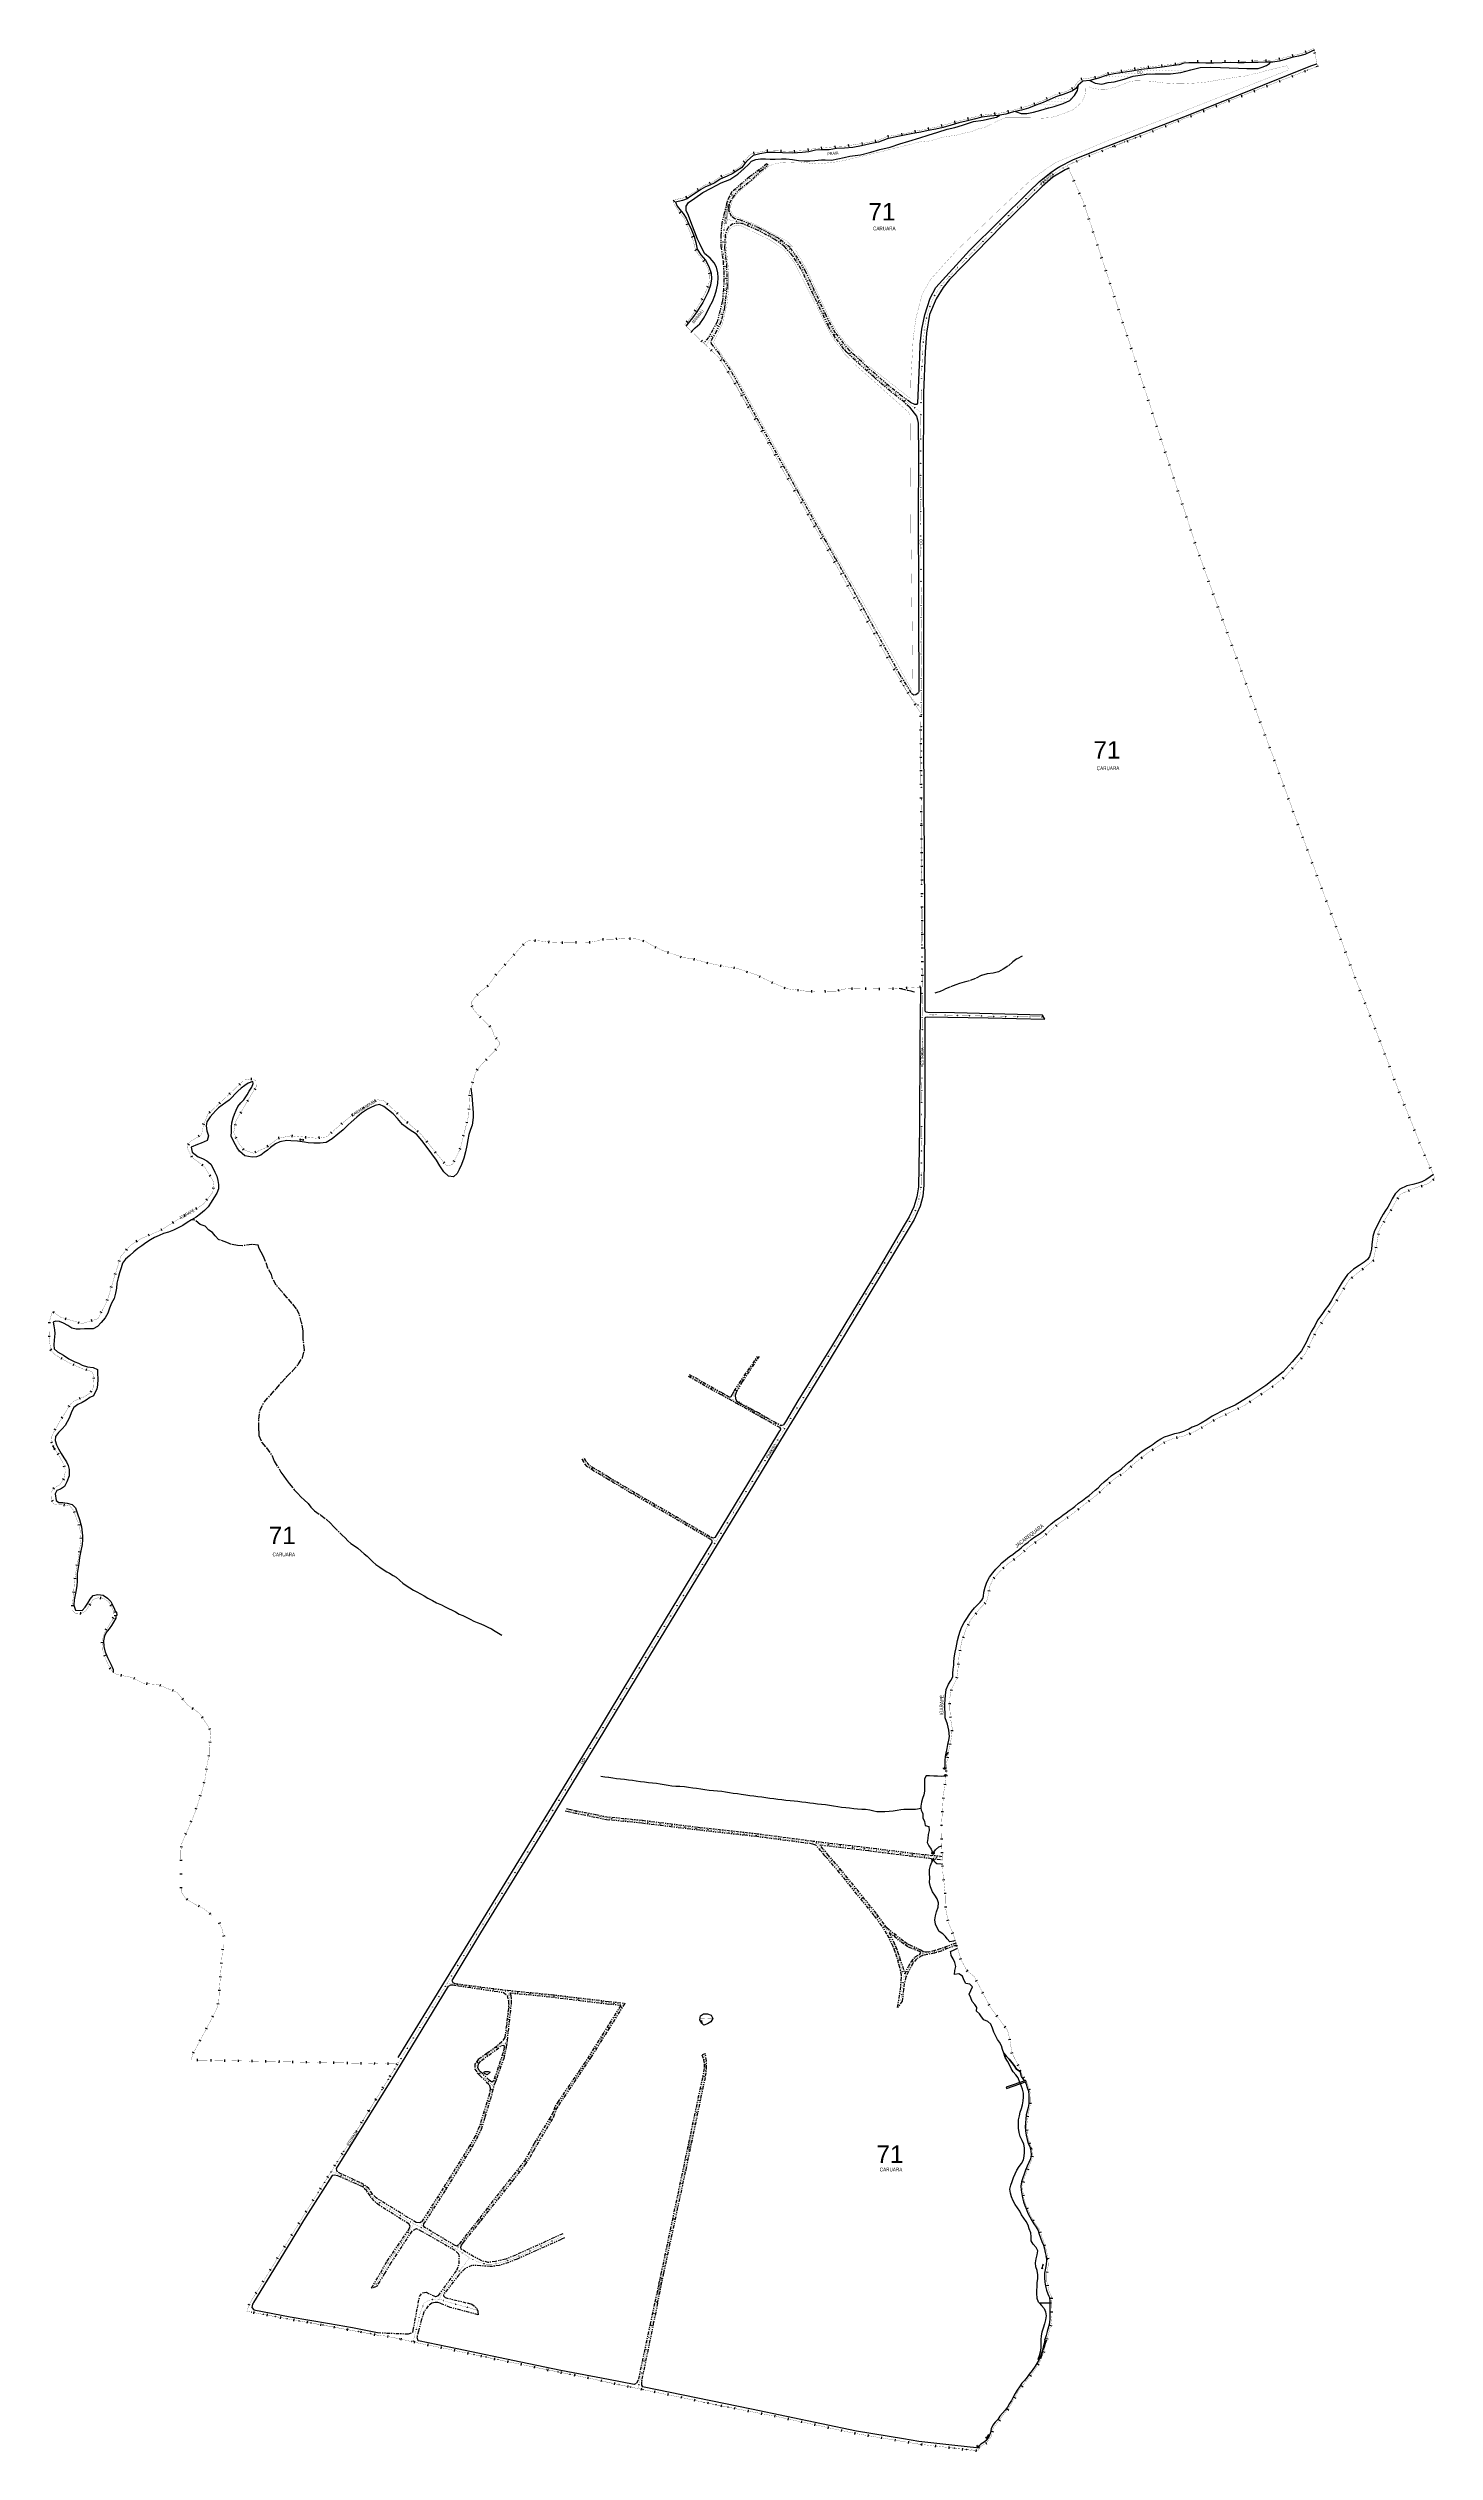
# Model space of a CAD drawing. Extents: x 210853 to 212686, y 4878863 to 4882037.
import ezdxf

# ---------------------------------------------------------------- set-up
doc = ezdxf.new("R2010")
doc.units = 0
doc.header["$LTSCALE"] = 1.5
doc.header["$MEASUREMENT"] = 0
for name, pattern in [('TRACO_00', [10, -10]), ('TRACO_12', [2.5, 2, -0.5]), ('TRACO_13', [8, 5, -1, 1, -1]), ('TRACO_25', [8, 3, -1, 1, -1, 1, -1])]:
    doc.linetypes.add(name, pattern=pattern)
for name, color, linetype in [('HD-ALAGADO-BREJO', 170, 'CONTINUOUS'), ('HD-AREA-SUJ-INUND', 160, 'CONTINUOUS'), ('HD-CURSO-INTER', 170, 'CONTINUOUS'), ('HD-CURSO-PERENE', 170, 'CONTINUOUS'), ('HD-LAGOS-PERENE', 170, 'CONTINUOUS'), ('HD-PRAIA', 251, 'CONTINUOUS'), ('HD-TXT-PERENE', 170, 'CONTINUOUS'), ('HD-TXT-PRAIA', 7, 'CONTINUOUS'), ('LM-LIM-SETORES-BAIRROS', 250, 'CONTINUOUS'), ('LM-TXT-LSB', 7, 'CONTINUOUS'), ('RU-QUADRA', 210, 'CONTINUOUS'), ('SV-EIXO-ROD-ESTR', 7, 'CONTINUOUS'), ('SV-EIXO-RUA-N-PAV', 6, 'CONTINUOUS'), ('SV-EIXO-RUA-PAV', 20, 'CONTINUOUS'), ('SV-EST-M-N-PAV', 20, 'CONTINUOUS'), ('SV-EST-MUNIC-PAV', 20, 'CONTINUOUS'), ('SV-PONTE-BUEIRO', 251, 'CONTINUOUS'), ('SV-RUA-NAO-PAV', 7, 'CONTINUOUS'), ('SV-RUA-PAVIM', 7, 'CONTINUOUS'), ('SV-TXT-EST-M-N-PAV', 7, 'CONTINUOUS'), ('SV-TXT-MUNIC-PAV', 7, 'CONTINUOUS'), ('SV-TXT-RUA-N-PAV', 7, 'CONTINUOUS'), ('SV-TXT-RUA-PAV', 7, 'CONTINUOUS')]:
    doc.layers.add(name, color=color, linetype=linetype)
doc.styles.add('ARIAL', font='ARIAL.SHX')
doc.styles.add('SWIS', font='swissko.ttf')

# ---------------------------------------------------------------- blocks, each defined once
blk = doc.blocks.new('COD035', base_point=(211191.231779, 4880595.135732))
at = {"layer": 'HD-TXT-PERENE'}
for p, q in [((211191.231779, 4880595.541463), (211192.731779, 4880595.541463)), ((211191.231779, 4880595.141463), (211197.231779, 4880595.141463)), ((211191.231779, 4880594.741463), (211192.731779, 4880594.741463))]:
    blk.add_line(p, q, dxfattribs=at)
blk.add_lwpolyline([(211195.431779, 4880594.541463), (211197.231779, 4880595.141463), (211195.431779, 4880595.741463)], dxfattribs=at)
blk = doc.blocks.new('*X1')
at = {"layer": 'HD-AREA-SUJ-INUND', "const_width": 0.13}
blk.add_lwpolyline([(211429.313483, 4879364.035474), (211435.313483, 4879364.036444)], dxfattribs=at)
blk = doc.blocks.new('*X2')
at = {"layer": 'HD-AREA-SUJ-INUND', "const_width": 0.13}
for points in [[(211714.509989, 4879435.259879), (211720.509989, 4879435.260536)], [(211715.000367, 4879438.259916), (211721.000367, 4879438.260612)], [(211715.013851, 4879432.259851), (211716.013851, 4879432.260214)], [(211716.013851, 4879432.260214), (211716.526216, 4879432.259866)], [(211716.535538, 4879432.259866), (211722.535538, 4879432.260605)], [(211717.252148, 4879429.25984), (211723.252148, 4879429.260728)], [(211718.983118, 4879441.259989), (211724.983118, 4879441.261071)], [(211724.509989, 4879435.260974), (211730.509989, 4879435.261631)], [(211725.000367, 4879438.261076), (211729.000367, 4879438.261539)], [(211726.535538, 4879432.261097), (211729.535538, 4879432.261466)], [(211729.000367, 4879438.261539), (211729.994094, 4879438.260066)], [(211729.535538, 4879432.261466), (211729.814794, 4879432.259999)]]:
    blk.add_lwpolyline(points, dxfattribs=at)
blk = doc.blocks.new('*X3')
at = {"layer": 'HD-PRAIA', "const_width": 0.13}
for points in [[(212144.431157, 4881956.464822), (212145.431157, 4881956.464911)], [(212148.431157, 4881956.465178), (212149.431157, 4881956.465266)], [(212150.446012, 4881958.464915), (212151.446012, 4881958.465002)], [(212152.431157, 4881956.465533), (212153.431157, 4881956.465622)], [(212154.446012, 4881958.465263), (212155.446012, 4881958.465349)], [(212155.30325, 4881960.464997), (212156.30325, 4881960.46508)], [(212156.431157, 4881956.465889), (212157.431157, 4881956.465978)], [(212158.446012, 4881958.46561), (212159.446012, 4881958.465697)], [(212159.30325, 4881960.465331), (212160.30325, 4881960.465414)], [(212160.431157, 4881956.466245), (212161.431157, 4881956.466333)], [(212160.504918, 4881962.465082), (212161.504918, 4881962.465164)], [(212162.446012, 4881958.465958), (212163.446012, 4881958.466045)], [(212163.30325, 4881960.465665), (212164.30325, 4881960.465748)], [(212164.431157, 4881956.4666), (212165.431157, 4881956.466689)], [(212164.504918, 4881962.465412), (212165.504918, 4881962.465494)], [(212166.197221, 4881964.465172), (212167.197221, 4881964.465255)], [(212166.446012, 4881958.466305), (212167.446012, 4881958.466392)], [(212167.30325, 4881960.465999), (212168.30325, 4881960.466082)], [(212168.431157, 4881956.466956), (212169.431157, 4881956.467045)], [(212168.504918, 4881962.465742), (212169.504918, 4881962.465825)], [(212170.197221, 4881964.465503), (212171.197221, 4881964.465586)], [(212170.446012, 4881958.466653), (212171.446012, 4881958.46674)], [(212171.074851, 4881966.465253), (212172.074851, 4881966.465337)], [(212171.30325, 4881960.466333), (212172.30325, 4881960.466416)], [(212172.504917, 4881962.466072), (212173.504917, 4881962.466155)], [(212174.197221, 4881964.465835), (212175.197221, 4881964.465918)], [(212174.446012, 4881958.467001), (212175.446012, 4881958.467087)], [(212175.074851, 4881966.465589), (212176.074851, 4881966.465673)], [(212175.30325, 4881960.466667), (212176.30325, 4881960.46675)], [(212175.658085, 4881968.465332), (212176.658085, 4881968.465417)], [(212176.504917, 4881962.466403), (212177.504917, 4881962.466485)], [(212178.197221, 4881964.466167), (212179.197221, 4881964.46625)], [(212179.074851, 4881966.465924), (212180.074851, 4881966.466008)], [(212179.30325, 4881960.467001), (212180.30325, 4881960.467084)], [(212179.658085, 4881968.465673), (212180.658085, 4881968.465758)], [(212179.894141, 4881970.465407), (212180.894141, 4881970.465496)], [(212180.504917, 4881962.466733), (212181.504917, 4881962.466816)], [(212182.197221, 4881964.466499), (212183.197221, 4881964.466582)], [(212183.074851, 4881966.466259), (212184.074851, 4881966.466343)], [(212183.30325, 4881960.467335), (212184.30325, 4881960.467418)], [(212183.658084, 4881968.466013), (212184.658084, 4881968.466098)], [(212183.894141, 4881970.465763), (212184.894141, 4881970.465852)], [(212184.122069, 4881972.465483), (212185.122069, 4881972.465576)], [(212184.504917, 4881962.467063), (212185.504917, 4881962.467146)], [(212186.19722, 4881964.466831), (212187.19722, 4881964.466914)], [(212187.074851, 4881966.466595), (212188.074851, 4881966.466679)], [(212187.658084, 4881968.466354), (212188.658084, 4881968.466439)], [(212187.894141, 4881970.466119), (212188.894141, 4881970.466208)], [(212188.122068, 4881972.465856), (212189.122068, 4881972.465949)], [(212188.504917, 4881962.467394), (212189.504917, 4881962.467476)], [(212190.19722, 4881964.467163), (212191.19722, 4881964.467246)], [(212190.372101, 4881974.465578), (212191.372101, 4881974.465682)], [(212191.074851, 4881966.46693), (212192.074851, 4881966.467014)], [(212191.658084, 4881968.466695), (212192.658084, 4881968.46678)], [(212191.894141, 4881970.466475), (212192.894141, 4881970.466563)], [(212192.122068, 4881972.466229), (212193.122068, 4881972.466322)], [(212194.19722, 4881964.467495), (212195.19722, 4881964.467578)], [(212194.372101, 4881974.465992), (212195.372101, 4881974.466096)], [(212195.074851, 4881966.467266), (212196.074851, 4881966.46735)], [(212195.658084, 4881968.467035), (212196.658084, 4881968.46712)], [(212195.894141, 4881970.46683), (212196.894141, 4881970.466919)], [(212196.122068, 4881972.466602), (212197.122068, 4881972.466695)], [(212196.602423, 4881976.465674), (212197.602423, 4881976.465794)], [(212198.372101, 4881974.466406), (212199.372101, 4881974.46651)], [(212199.074851, 4881966.467601), (212199.932484, 4881966.465542)], [(212199.658084, 4881968.467376), (212200.658084, 4881968.467461)], [(212199.894141, 4881970.467186), (212200.894141, 4881970.467275)], [(212200.122068, 4881972.466975), (212201.122068, 4881972.467068)], [(212200.602423, 4881976.466156), (212201.602423, 4881976.466277)], [(212202.062639, 4881978.465761), (212203.062639, 4881978.465906)], [(212202.372101, 4881974.46682), (212203.372101, 4881974.466924)], [(212203.894141, 4881970.467542), (212204.894141, 4881970.467631)], [(212204.122068, 4881972.467348), (212205.122068, 4881972.467441)], [(212204.602423, 4881976.466639), (212205.602423, 4881976.466759)], [(212206.044046, 4881980.465834), (212207.044046, 4881980.466005)], [(212206.062639, 4881978.46634), (212207.062639, 4881978.466485)], [(212206.372101, 4881974.467234), (212207.372101, 4881974.467338)], [(212208.602423, 4881976.467121), (212209.602423, 4881976.467242)], [(212209.423129, 4881982.465901), (212210.423129, 4881982.466123)], [(212210.044046, 4881980.466519), (212211.044046, 4881980.466691)], [(212210.062639, 4881978.466919), (212211.062639, 4881978.467063)], [(212211.698723, 4881984.465957), (212212.698723, 4881984.466268)], [(212212.953068, 4881986.466002), (212213.953068, 4881986.466433)], [(212213.423129, 4881982.466789), (212213.4837, 4881982.465941)], [(212133.262764, 4881952.464644), (212134.262764, 4881952.464739)], [(212137.168822, 4881954.464716), (212138.168822, 4881954.464805)], [(212137.262764, 4881952.465023), (212138.262764, 4881952.465118)], [(212141.168822, 4881954.465069), (212142.168822, 4881954.465158)], [(212141.262764, 4881952.465402), (212142.262764, 4881952.465497)], [(212145.168822, 4881954.465423), (212146.168822, 4881954.465511)], [(212145.262764, 4881952.465781), (212146.262764, 4881952.465876)], [(212149.168822, 4881954.465776), (212150.168822, 4881954.465864)], [(212149.262764, 4881952.46616), (212150.262764, 4881952.466255)], [(212153.168822, 4881954.466129), (212154.168822, 4881954.466217)], [(212153.262764, 4881952.466539), (212154.262764, 4881952.466634)], [(212157.168822, 4881954.466482), (212158.168822, 4881954.466571)], [(212161.168822, 4881954.466836), (212162.168822, 4881954.466924)]]:
    blk.add_lwpolyline(points, dxfattribs=at)
blk = doc.blocks.new('*X4')
at = {"layer": 'HD-PRAIA', "const_width": 0.13}
for points in [[(212231.406386, 4881993.425031), (212232.406386, 4881993.425107)], [(212233.857903, 4881995.425088), (212234.857903, 4881995.42516)], [(212235.21674, 4881991.425036), (212236.21674, 4881991.42514)], [(212235.406386, 4881993.425337), (212236.406386, 4881993.425413)], [(212237.857903, 4881995.425377), (212238.857903, 4881995.425449)], [(212239.21674, 4881991.425452), (212240.21674, 4881991.425556)], [(212239.406386, 4881993.425643), (212240.406386, 4881993.42572)], [(212241.681477, 4881997.425199), (212242.681477, 4881997.425273)], [(212241.857903, 4881995.425666), (212242.857903, 4881995.425738)], [(212243.21674, 4881991.425868), (212244.21674, 4881991.425972)], [(212243.406386, 4881993.42595), (212244.406386, 4881993.426026)], [(212245.681477, 4881997.425493), (212246.681477, 4881997.425566)], [(212245.857903, 4881995.425955), (212246.857903, 4881995.426027)], [(212247.077383, 4881999.425286), (212248.077383, 4881999.425359)], [(212247.21674, 4881991.426284), (212248.21674, 4881991.426388)], [(212247.406386, 4881993.426256), (212248.406386, 4881993.426333)], [(212249.681477, 4881997.425787), (212250.681477, 4881997.42586)], [(212249.857903, 4881995.426243), (212250.857903, 4881995.426316)], [(212251.077383, 4881999.425576), (212252.077383, 4881999.425649)], [(212251.21674, 4881991.426701), (212252.21674, 4881991.426805)], [(212251.406386, 4881993.426562), (212252.406386, 4881993.426639)], [(212253.681477, 4881997.42608), (212254.681477, 4881997.426154)], [(212253.857903, 4881995.426532), (212254.857903, 4881995.426605)], [(212253.87168, 4882001.425387), (212254.87168, 4882001.425456)], [(212255.077383, 4881999.425866), (212256.077383, 4881999.425939)], [(212255.406386, 4881993.426869), (212256.406386, 4881993.426945)], [(212257.681477, 4881997.426374), (212258.681477, 4881997.426447)], [(212257.857903, 4881995.426821), (212258.857903, 4881995.426893)], [(212257.87168, 4882001.425664), (212258.87168, 4882001.425733)], [(212259.077383, 4881999.426156), (212260.077383, 4881999.426229)], [(212259.406386, 4881993.427175), (212260.406386, 4881993.427252)], [(212261.681477, 4881997.426668), (212262.681477, 4881997.426741)], [(212261.857903, 4881995.42711), (212262.857903, 4881995.427182)], [(212261.87168, 4882001.425941), (212262.87168, 4882001.42601)], [(212263.077383, 4881999.426447), (212264.077383, 4881999.426519)], [(212263.406386, 4881993.427481), (212264.406386, 4881993.427558)], [(212264.573833, 4882003.425527), (212265.573833, 4882003.42558)], [(212265.681477, 4881997.426961), (212266.681477, 4881997.427035)], [(212265.857903, 4881995.427399), (212266.857903, 4881995.427471)], [(212265.87168, 4882001.426218), (212266.87168, 4882001.426287)], [(212267.077383, 4881999.426737), (212268.077383, 4881999.426809)], [(212268.573833, 4882003.425739), (212269.573833, 4882003.425792)], [(212269.681477, 4881997.427255), (212270.681477, 4881997.427329)], [(212269.857903, 4881995.427688), (212270.857903, 4881995.42776)], [(212269.87168, 4882001.426495), (212270.87168, 4882001.426564)], [(212271.077383, 4881999.427027), (212272.077383, 4881999.427099)], [(212272.573833, 4882003.42595), (212273.573833, 4882003.426003)], [(212273.681477, 4881997.427549), (212274.681477, 4881997.427622)], [(212273.87168, 4882001.426771), (212274.87168, 4882001.426841)], [(212275.077383, 4881999.427317), (212276.077383, 4881999.427389)], [(212276.573833, 4882003.426162), (212277.573833, 4882003.426214)], [(212276.789112, 4882005.425682), (212277.789112, 4882005.425735)], [(212277.681477, 4881997.427843), (212278.681477, 4881997.427916)], [(212277.87168, 4882001.427048), (212278.87168, 4882001.427117)], [(212279.077383, 4881999.427607), (212280.077383, 4881999.427679)], [(212280.573833, 4882003.426373), (212281.573833, 4882003.426426)], [(212280.789112, 4882005.425893), (212281.789112, 4882005.425945)], [(212281.87168, 4882001.427325), (212282.87168, 4882001.427394)], [(212283.077383, 4881999.427897), (212284.077383, 4881999.427969)], [(212284.573833, 4882003.426584), (212285.573833, 4882003.426637)], [(212284.789112, 4882005.426103), (212285.789112, 4882005.426155)], [(212285.87168, 4882001.427602), (212286.87168, 4882001.427671)], [(212288.573833, 4882003.426796), (212289.573833, 4882003.426849)], [(212288.789112, 4882005.426313), (212289.789112, 4882005.426365)], [(212289.448599, 4882007.425842), (212290.448599, 4882007.425896)], [(212289.87168, 4882001.427879), (212290.87168, 4882001.427948)], [(212292.573833, 4882003.427007), (212293.573833, 4882003.42706)], [(212292.789112, 4882005.426523), (212293.789112, 4882005.426576)], [(212293.448599, 4882007.426059), (212294.448599, 4882007.426113)], [(212293.87168, 4882001.428156), (212294.87168, 4882001.428225)], [(212296.573833, 4882003.427219), (212297.573833, 4882003.427272)], [(212296.789112, 4882005.426733), (212297.789112, 4882005.426786)], [(212297.448599, 4882007.426276), (212298.448599, 4882007.42633)], [(212300.573833, 4882003.42743), (212301.573833, 4882003.427483)], [(212300.789112, 4882005.426943), (212301.789112, 4882005.426996)], [(212301.448599, 4882007.426493), (212302.448599, 4882007.426547)], [(212303.433551, 4882009.426015), (212304.433551, 4882009.426071)], [(212304.573833, 4882003.427642), (212305.573833, 4882003.427695)], [(212304.789112, 4882005.427154), (212305.789112, 4882005.427206)], [(212305.448599, 4882007.42671), (212306.448599, 4882007.426765)], [(212307.433551, 4882009.426242), (212308.433551, 4882009.426298)], [(212308.573833, 4882003.427853), (212309.573833, 4882003.427906)], [(212308.789112, 4882005.427364), (212309.789112, 4882005.427416)], [(212309.448599, 4882007.426927), (212310.448599, 4882007.426982)], [(212311.433551, 4882009.426468), (212312.433551, 4882009.426525)], [(212312.573833, 4882003.428065), (212313.573833, 4882003.428117)], [(212312.789112, 4882005.427574), (212313.789112, 4882005.427626)], [(212313.448599, 4882007.427144), (212314.448599, 4882007.427199)], [(212315.433551, 4882009.426695), (212316.433551, 4882009.426752)], [(212316.573833, 4882003.428276), (212317.573833, 4882003.428329)], [(212316.789112, 4882005.427784), (212317.789112, 4882005.427837)], [(212317.448599, 4882007.427362), (212318.448599, 4882007.427416)], [(212319.433551, 4882009.426922), (212320.433551, 4882009.426978)], [(212320.573833, 4882003.428488), (212321.573833, 4882003.42854)], [(212320.789112, 4882005.427994), (212321.789112, 4882005.428047)], [(212321.448599, 4882007.427579), (212322.448599, 4882007.427633)], [(212323.433551, 4882009.427148), (212324.433551, 4882009.427205)], [(212323.64564, 4882011.42625), (212324.64564, 4882011.426311)], [(212324.573833, 4882003.428699), (212325.573833, 4882003.428752)], [(212324.789112, 4882005.428204), (212325.789112, 4882005.428257)], [(212325.448599, 4882007.427796), (212326.448599, 4882007.42785)], [(212327.433551, 4882009.427375), (212328.433551, 4882009.427432)], [(212327.64564, 4882011.426496), (212328.64564, 4882011.426558)], [(212328.573833, 4882003.42891), (212329.573833, 4882003.428963)], [(212328.789112, 4882005.428415), (212329.789112, 4882005.428467)], [(212329.448599, 4882007.428013), (212330.448599, 4882007.428067)], [(212331.433551, 4882009.427602), (212332.433551, 4882009.427658)], [(212331.64564, 4882011.426742), (212332.64564, 4882011.426804)], [(212332.573833, 4882003.429122), (212333.573833, 4882003.429175)], [(212332.789112, 4882005.428625), (212333.789112, 4882005.428677)], [(212333.448599, 4882007.42823), (212334.448599, 4882007.428284)], [(212335.433551, 4882009.427828), (212336.433551, 4882009.427885)], [(212335.64564, 4882011.426988), (212336.64564, 4882011.42705)], [(212336.573833, 4882003.429333), (212337.573833, 4882003.429386)], [(212336.789112, 4882005.428835), (212337.789112, 4882005.428887)], [(212337.448599, 4882007.428447), (212338.448599, 4882007.428501)], [(212337.637858, 4882013.426423), (212338.637858, 4882013.426464)], [(212339.43355, 4882009.428055), (212340.43355, 4882009.428112)], [(212339.64564, 4882011.427235), (212340.64564, 4882011.427296)], [(212340.789112, 4882005.429045), (212341.789112, 4882005.429098)], [(212341.448599, 4882007.428664), (212342.448599, 4882007.428718)], [(212341.637858, 4882013.426588), (212342.637858, 4882013.42663)], [(212343.43355, 4882009.428282), (212344.43355, 4882009.428339)], [(212343.64564, 4882011.427481), (212344.64564, 4882011.427542)], [(212344.789112, 4882005.429255), (212345.789112, 4882005.429308)], [(212345.448599, 4882007.428881), (212346.448599, 4882007.428935)], [(212345.637858, 4882013.426754), (212346.637858, 4882013.426795)], [(212347.43355, 4882009.428509), (212348.43355, 4882009.428565)], [(212347.64564, 4882011.427727), (212348.64564, 4882011.427788)], [(212348.789112, 4882005.429465), (212349.789112, 4882005.429518)], [(212349.081817, 4882015.42657), (212350.081817, 4882015.426613)], [(212349.448599, 4882007.429098), (212350.448599, 4882007.429153)], [(212349.637858, 4882013.42692), (212350.637858, 4882013.426961)], [(212351.43355, 4882009.428735), (212352.43355, 4882009.428792)], [(212351.64564, 4882011.427973), (212352.64564, 4882011.428035)], [(212353.081817, 4882015.426741), (212354.081817, 4882015.426784)], [(212353.448599, 4882007.429315), (212354.448599, 4882007.42937)], [(212353.637858, 4882013.427085), (212354.637858, 4882013.427127)], [(212355.43355, 4882009.428962), (212356.43355, 4882009.429019)], [(212355.64564, 4882011.428219), (212356.64564, 4882011.428281)], [(212357.081817, 4882015.426912), (212358.081817, 4882015.426954)], [(212357.37182, 4882017.426686), (212358.37182, 4882017.426801)], [(212357.448599, 4882007.429532), (212358.448599, 4882007.429587)], [(212357.637858, 4882013.427251), (212358.637858, 4882013.427292)], [(212359.43355, 4882009.429189), (212360.43355, 4882009.429245)], [(212359.64564, 4882011.428465), (212360.64564, 4882011.428527)], [(212361.081817, 4882015.427083), (212362.081817, 4882015.427125)], [(212361.37182, 4882017.427144), (212362.37182, 4882017.427259)], [(212361.637858, 4882013.427416), (212362.637858, 4882013.427458)], [(212363.43355, 4882009.429415), (212364.43355, 4882009.429472)], [(212363.64564, 4882011.428711), (212364.64564, 4882011.428773)], [(212365.081817, 4882015.427253), (212366.081817, 4882015.427296)], [(212365.37182, 4882017.427602), (212366.37182, 4882017.427717)], [(212365.637858, 4882013.427582), (212366.637858, 4882013.427623)], [(212367.43355, 4882009.429642), (212367.6928, 4882009.426657)], [(212367.64564, 4882011.428958), (212368.64564, 4882011.429019)], [(212369.081817, 4882015.427424), (212370.081817, 4882015.427467)], [(212369.37182, 4882017.428061), (212370.37182, 4882017.428175)], [(212369.637858, 4882013.427748), (212370.637858, 4882013.427789)], [(212371.64564, 4882011.429204), (212372.64564, 4882011.429265)], [(212373.081817, 4882015.427595), (212374.081817, 4882015.427637)], [(212373.637858, 4882013.427913), (212374.637858, 4882013.427955)], [(212375.64564, 4882011.42945), (212376.64564, 4882011.429511)], [(212377.081817, 4882015.427766), (212378.081817, 4882015.427808)], [(212377.637858, 4882013.428079), (212378.637858, 4882013.42812)], [(212381.081817, 4882015.427936), (212382.081817, 4882015.427979)], [(212381.637858, 4882013.428244), (212382.637858, 4882013.428286)], [(212385.081817, 4882015.428107), (212386.081817, 4882015.42815)], [(212385.637858, 4882013.42841), (212386.637858, 4882013.428451)], [(212389.081817, 4882015.428278), (212390.081817, 4882015.42832)], [(212389.637858, 4882013.428576), (212390.637858, 4882013.428617)], [(212393.081817, 4882015.428449), (212394.081817, 4882015.428491)], [(212393.637858, 4882013.428741), (212394.637858, 4882013.428783)], [(212397.081817, 4882015.428619), (212398.081817, 4882015.428662)], [(212397.637858, 4882013.428907), (212398.637858, 4882013.428948)], [(212400.367901, 4882017.427116), (212401.367901, 4882017.427172)], [(212401.081817, 4882015.42879), (212402.081817, 4882015.428833)], [(212401.637858, 4882013.429072), (212402.637858, 4882013.429114)], [(212403.561851, 4882011.427049), (212404.561851, 4882011.427112)], [(212404.367901, 4882017.427338), (212405.367901, 4882017.427393)], [(212405.081817, 4882015.428961), (212406.081817, 4882015.429003)], [(212405.637858, 4882013.429238), (212406.637858, 4882013.429279)], [(212407.561851, 4882011.427299), (212408.561851, 4882011.427361)], [(212408.367901, 4882017.42756), (212409.367901, 4882017.427615)], [(212409.081817, 4882015.429132), (212410.081817, 4882015.429174)], [(212409.637858, 4882013.429404), (212410.637858, 4882013.429445)], [(212411.561851, 4882011.427549), (212412.561851, 4882011.427611)], [(212412.367901, 4882017.427782), (212413.367901, 4882017.427837)], [(212413.081817, 4882015.429302), (212414.081817, 4882015.429345)], [(212413.637858, 4882013.429569), (212414.637858, 4882013.429611)], [(212415.561851, 4882011.427798), (212416.561851, 4882011.427861)], [(212416.367901, 4882017.428003), (212417.367901, 4882017.428059)], [(212417.081817, 4882015.429473), (212418.081817, 4882015.429516)], [(212417.637858, 4882013.429735), (212418.637858, 4882013.429776)], [(212419.561851, 4882011.428048), (212420.561851, 4882011.42811)], [(212420.367901, 4882017.428225), (212421.367901, 4882017.428281)], [(212421.081817, 4882015.429644), (212422.081817, 4882015.429687)], [(212421.637858, 4882013.4299), (212422.637858, 4882013.429942)], [(212423.561851, 4882011.428298), (212424.561851, 4882011.42836)], [(212424.367901, 4882017.428447), (212425.367901, 4882017.428502)], [(212425.081817, 4882015.429815), (212426.081817, 4882015.429857)], [(212425.637858, 4882013.430066), (212426.637858, 4882013.430107)], [(212427.561851, 4882011.428547), (212428.561851, 4882011.42861)], [(212428.367901, 4882017.428669), (212429.367901, 4882017.428724)], [(212429.081817, 4882015.429985), (212430.081817, 4882015.430028)], [(212429.637858, 4882013.430232), (212430.637858, 4882013.430273)], [(212431.561851, 4882011.428797), (212432.561851, 4882011.42886)], [(212432.367901, 4882017.428891), (212433.367901, 4882017.428946)], [(212433.081817, 4882015.430156), (212434.081817, 4882015.430199)], [(212433.637858, 4882013.430397), (212434.637858, 4882013.430439)], [(212435.561851, 4882011.429047), (212436.561851, 4882011.429109)], [(212436.367901, 4882017.429112), (212437.367901, 4882017.429168)], [(212437.081817, 4882015.430327), (212438.081817, 4882015.43037)], [(212437.637858, 4882013.430563), (212438.637858, 4882013.430604)], [(212439.561851, 4882011.429297), (212440.561851, 4882011.429359)], [(212440.367901, 4882017.429334), (212441.367901, 4882017.42939)], [(212441.081817, 4882015.430498), (212442.081817, 4882015.43054)], [(212441.637858, 4882013.430728), (212442.637858, 4882013.43077)], [(212443.561851, 4882011.429546), (212444.561851, 4882011.429609)], [(212444.367901, 4882017.429556), (212445.367901, 4882017.429612)], [(212445.081817, 4882015.430668), (212446.081817, 4882015.430711)], [(212445.637858, 4882013.430894), (212446.637858, 4882013.430935)], [(212447.561851, 4882011.429796), (212448.561851, 4882011.429859)], [(212448.367901, 4882017.429778), (212449.367901, 4882017.429833)], [(212449.081817, 4882015.430839), (212450.081817, 4882015.430882)], [(212449.637858, 4882013.43106), (212450.637858, 4882013.431101)], [(212451.561851, 4882011.430046), (212452.561851, 4882011.430108)], [(212452.367901, 4882017.43), (212453.367901, 4882017.430055)], [(212453.081817, 4882015.43101), (212454.081817, 4882015.431053)], [(212453.637858, 4882013.431225), (212454.637858, 4882013.431267)], [(212455.56185, 4882011.430296), (212456.223077, 4882011.427576)], [(212456.367901, 4882017.430221), (212457.367901, 4882017.430277)], [(212457.081817, 4882015.431181), (212458.081817, 4882015.431223)], [(212457.637858, 4882013.431391), (212458.637858, 4882013.431432)], [(212460.367901, 4882017.430443), (212461.367901, 4882017.430499)], [(212461.081817, 4882015.431351), (212462.081817, 4882015.431394)], [(212464.367901, 4882017.430665), (212465.367901, 4882017.430721)], [(212465.081817, 4882015.431522), (212465.208139, 4882015.427732)]]:
    blk.add_lwpolyline(points, dxfattribs=at)
blk = doc.blocks.new('COD119', base_point=(212037.953363, 4879764.423174))
at = {"layer": 'SV-PONTE-BUEIRO'}
blk.add_lwpolyline([(212036.443363, 4879762.423174), (212036.443363, 4879763.256507), (212036.443363, 4879763.381507), (212036.569196, 4879763.714841), (212036.820863, 4879764.089841), (212037.198363, 4879764.298174), (212037.701696, 4879764.423174), (212038.205029, 4879764.423174), (212038.708363, 4879764.298174), (212039.085863, 4879764.089841), (212039.337529, 4879763.714841), (212039.463363, 4879763.381507), (212039.463363, 4879763.256507), (212039.463363, 4879762.423174)], dxfattribs=at)

msp = doc.modelspace()

# ---------------------------------------------------------------- linework, layer by layer
at = {"layer": 'HD-ALAGADO-BREJO', "linetype": 'TRACO_00'}
for points in [[(212163.059116, 4879059.204691, 6.457651), (212161.773615, 4879060.630586, 6.457651), (212160.203255, 4879065.485306, 6.457651), (212159.979057, 4879067.374888, 6.457651), (212159.571398, 4879070.810703, 6.457651), (212159.728499, 4879076.106982, 6.457651), (212160.095293, 4879081.453453, 6.447502), (212160.162625, 4879086.529796, 6.437353), (212160.829109, 4879091.696725, 6.437353), (212160.936287, 4879096.972965, 6.437353), (212160.114684, 4879102.298155, 6.396759), (212158.364393, 4879107.492429, 6.38661), (212157.802488, 4879112.727969, 6.38661), (212158.648614, 4879118.124925, 6.335866), (212160.144037, 4879123.192831, 6.437353), (212160.660747, 4879128.309634, 6.203934), (212158.521216, 4879133.03383, 6.153191), (212154.714204, 4879137.196619, 6.122745), (212151.885672, 4879141.770174, 6.112596), (212151.932895, 4879147.116297, 6.112596), (212151.590741, 4879152.262142, 6.112596), (212149.630745, 4879157.42621, 6.112596), (212147.94049, 4879162.390718, 6.112596), (212145.551303, 4879167.094656, 6.112596), (212142.3933, 4879171.497977, 6.112596), (212139.405068, 4879175.901483, 6.112596), (212137.095668, 4879180.815353, 6.112596), (212133.967503, 4879185.45853, 6.092299), (212130.77958, 4879189.781877, 6.08215), (212128.190549, 4879194.705436, 6.08215), (212126.04093, 4879199.629473, 6.061853), (212124.700191, 4879204.624341, 6.061853), (212124.068369, 4879209.87979, 6.051704), (212125.264078, 4879215.1772, 6.041555), (212126.849462, 4879220.085322, 5.92992), (212128.884076, 4879225.32369, 5.869029), (212130.968821, 4879230.1724, 5.848731), (212133.063527, 4879235.071084, 5.828434), (212136.356798, 4879239.631323, 5.828434), (212139.42052, 4879243.911518, 5.77769), (212141.765074, 4879248.450739, 5.716798), (212142.980917, 4879253.428406, 5.493528), (212143.158093, 4879258.524854, 5.463082), (212143.3449, 4879264.320798, 5.463082), (212142.433529, 4879269.426052, 5.463082), (212140.283971, 4879274.230178, 5.463082), (212137.664758, 4879279.593381, 5.463082), (212136.104318, 4879284.578016, 5.463082), (212135.24246, 4879290.512715, 5.463082), (212135.289738, 4879295.748918, 5.463082), (212135.536582, 4879301.315097, 5.463082), (212136.452634, 4879306.672159, 5.463082), (212137.628557, 4879311.599819, 5.463082), (212139.104124, 4879316.437873, 5.463082), (212140.449824, 4879321.355726, 5.463082), (212141.515838, 4879326.393186, 5.463082), (212141.982635, 4879331.469964, 5.463082), (212141.900153, 4879336.576121, 5.463082), (212140.509384, 4879341.760795, 5.463082), (212137.856207, 4879349.098424, 5.463082), (212136.966763, 4879350.799615, 5.463082), (212134.939085, 4879357.053482, 5.463082), (212131.7214, 4879360.987083, 5.463082), (212128.174151, 4879364.930318, 5.463082), (212125.555374, 4879369.434152, 5.463082), (212123.315971, 4879374.168231, 5.463082), (212120.647114, 4879378.961799, 5.463082), (212117.718696, 4879383.575215, 5.463082), (212115.878099, 4879389.608774, 5.463082), (212119.42555, 4879385.265834, 5.463082), (212122.972779, 4879381.36257, 5.493528), (212126.320391, 4879377.229258, 5.493528), (212129.508274, 4879372.985852, 5.493528), (212132.64639, 4879368.412635, 5.483379), (212137.321655, 4879365.399946, 5.483379), (212138.072943, 4879367.058979, 5.483379)], [(212163.059116, 4879059.204691, 6.457651), (212165.670588, 4879056.308012, 6.457651), (212169.147839, 4879052.544569, 6.457651), (212171.217408, 4879047.930216, 6.396759), (212171.719348, 4879042.784545, 6.427205), (212171.063048, 4879037.227913, 6.437353), (212169.877286, 4879032.010455, 6.457651), (212168.002569, 4879026.552422, 6.477948), (212166.257628, 4879021.194457, 6.477948), (212165.131719, 4879016.106968, 6.477948), (212164.705016, 4879010.740447, 6.477948), (212164.707584, 4879005.674173, 6.488097), (212164.760111, 4879000.55799, 6.488097), (212164.083904, 4878994.871432, 6.488097), (212162.508563, 4878989.853402, 6.630178), (212160.663416, 4878985.164836, 7.005678), (212165.246116, 4878987.448155, 6.99553), (212166.731542, 4878992.536035, 6.99553), (212167.957271, 4878997.713567, 6.99553), (212169.542559, 4879002.811549, 7.005678), (212171.427455, 4879007.889872, 7.06657), (212172.705712, 4879010.767204, 7.06657)], [(212178.936224, 4879059.203716, 7.06657), (212163.059116, 4879059.204691, 7.06657)], [(212178.936224, 4879059.203716, 7.06657), (212163.059116, 4879059.204691, 7.06657)]]:
    msp.add_polyline3d(points, dxfattribs=at)
at = {"layer": 'HD-AREA-SUJ-INUND', "linetype": 'TRACO_00'}
for points in [[(211717.162252, 4879429.264899, 10.892614), (211714.204122, 4879433.388643, 10.892614), (211715.05036, 4879438.565761, 10.892614), (211719.243283, 4879441.438221, 10.892614), (211724.546159, 4879441.473977, 10.892614), (211729.320621, 4879439.780427, 10.892614), (211731.360225, 4879435.176035, 10.892614), (211728.975705, 4879430.676742, 10.892614), (211724.323251, 4879428.093567, 10.892614), (211719.66043, 4879426.259831, 10.892614), (211717.432275, 4879428.505751, 10.892614), (211716.451505, 4879432.611664, 10.892614)], [(211437.160507, 4879364.167445, 11.15648), (211433.247341, 4879361.035481, 11.15648), (211428.942032, 4879363.159226, 11.166628), (211429.759957, 4879365.088699, 11.166628), (211434.793042, 4879365.423941, 11.166628)]]:
    msp.add_polyline3d(points, close=True, dxfattribs=at)
at = {"layer": 'HD-CURSO-INTER', "linetype": 'TRACO_13'}
for points in [[(212140.25, 4880837.78, 10.81), (212133.32, 4880834.27, 10.81), (212127.63, 4880830.28, 10.81), (212121.45, 4880824.77, 10.81), (212115.18, 4880820.76, 10.81), (212108.88, 4880817.48, 10.81), (212102.03, 4880815.52, 10.81), (212093.82, 4880814.65, 10.81), (212085.9, 4880812.28, 10.81), (212078.59, 4880808.65, 10.79), (212070.53, 4880805.33, 10.61), (212063.42, 4880803.58, 10.61), (212057.52, 4880801.86, 10.61), (212052.43, 4880799.91, 10.61), (212044.78, 4880797.14, 10.09), (212038.95, 4880794.62, 9.89), (212035.82, 4880793.15, 9.86), (212032, 4880791.27, 9.8), (212027.26, 4880790.18, 9.52), (212024.83, 4880789.16, 9.52)], [(211977.551317, 4880795.524563, 9.27), (211979.6, 4880795.16, 9.27), (211989.07, 4880793.03, 9.29), (211992.86, 4880792.18, 9.29), (211995.65, 4880791.3, 9.29), (211997.82, 4880791.04, 9.29)], [(211131.470301, 4880211.060202, 4.90754), (211131.856152, 4880214.884954, 4.90754), (211131.482995, 4880226.303456, 4.90754), (211132.961918, 4880238.213196, 4.90754), (211138.640654, 4880249.053953, 4.90754), (211147.125426, 4880258.392114, 4.90754), (211154.394752, 4880266.82389, 4.90754), (211161.564481, 4880275.230038, 4.90754), (211168.691123, 4880282.762753, 4.90754), (211176.167426, 4880290.247962, 4.90754), (211183.808831, 4880298.956693, 4.90754), (211189.253651, 4880307.800106, 4.90754), (211191.945055, 4880317.797219, 4.733184), (211190.438444, 4880331.832001, 4.558828), (211190.365639, 4880337.968426, 4.558828), (211190.199267, 4880343.305913, 4.558828), (211188.246659, 4880353.745304, 4.558828), (211185.341749, 4880364.727023, 4.558828), (211181.239293, 4880372.50737, 4.558828), (211175.622599, 4880379.30445, 4.558828), (211169.300943, 4880386.919962, 4.558828), (211162.15192, 4880395.053708, 4.558828), (211154.450541, 4880403.632725, 4.558828), (211149.915604, 4880412.482833, 4.558828), (211148.579403, 4880417.463076, 4.558828), (211143.671803, 4880426.111064, 4.384471), (211140.610156, 4880434.796604, 4.210115), (211137.790355, 4880441.263527, 4.210115), (211134.627702, 4880446.904863, 4.210115), (211132.144674, 4880451.777488, 4.010851), (211130.585693, 4880456.531688, 3.985943), (211122.570208, 4880457.399988, 3.985943), (211110.160338, 4880455.494129, 3.512691), (211103.622034, 4880455.698951, 3.313426), (211095.525286, 4880457.389941, 3.163978), (211089.342136, 4880460.041979, 3.163978), (211078.885886, 4880463.562923, 3.114162), (211073.855834, 4880468.717518, 2.88999), (211070.603895, 4880473.011115, 2.665818), (211065.664056, 4880476.195526, 2.441646), (211060.782136, 4880481.550707, 2.267289), (211054.227879, 4880483.80106, 2.142749), (211046.998713, 4880489.414629, 2.142749), (211042.52817, 4880490.007773, 2.142749)], [(211131.470301, 4880211.060202, 4.90754), (211131.550509, 4880204.849637, 4.90754), (211135.563485, 4880195.746497, 4.90754), (211141.781458, 4880188.629213, 4.90754), (211149.448505, 4880178.054215, 4.90754), (211152.146679, 4880171.187312, 4.90754), (211160.94334, 4880156.528745, 4.90754), (211164.825203, 4880151.441151, 4.90754), (211167.880671, 4880146.747063, 4.90754), (211171.808892, 4880141.545596, 4.90754), (211178.354, 4880133.500484, 4.912746), (211182.66913, 4880128.811034, 4.912746), (211187.508172, 4880123.594797, 5.211697), (211191.676717, 4880120.254939, 5.361173), (211196.96612, 4880115.086788, 5.361173), (211200.280347, 4880110.25162, 5.361173), (211205.421354, 4880105.733598, 5.43591), (211213.610568, 4880099.903857, 5.734861), (211220.65003, 4880094.403661, 5.934162), (211226.364264, 4880089.083854, 5.934162), (211230.305753, 4880084.995508, 5.934162), (211241.905128, 4880073.351265, 5.689008), (211245.726692, 4880069.767096, 5.728309), (211249.338624, 4880065.902937, 5.728309), (211253.250078, 4880062.388799, 5.728309), (211257.920714, 4880059.345001, 5.728309), (211262.401642, 4880056.091182, 5.728309), (211266.802934, 4880052.497528, 5.757784), (211271.004256, 4880048.973651, 5.846211), (211274.935623, 4880045.539474, 5.865861), (211278.577303, 4880041.925169, 5.865861), (211282.229264, 4880038.011079, 5.865861), (211286.090618, 4880034.626807, 5.865861), (211291.329875, 4880031.10017, 5.875686), (211295.915982, 4880028.086442, 5.905162), (211300.895184, 4880024.941683, 6.101665), (211304.302007, 4880023.10724, 6.13114), (211309.281209, 4880020.355576, 6.13114), (211313.081126, 4880017.865974, 6.140965), (211318.055159, 4880013.599389, 6.140965), (211322.066706, 4880009.935442, 6.140965), (211326.147658, 4880006.861148, 6.140965), (211331.028144, 4880003.867499, 6.239217), (211335.868526, 4880001.003726, 6.41607), (211340.618428, 4879998.689493, 6.41607), (211345.468738, 4879995.89568, 6.41607), (211350.069018, 4879993.261537, 6.43572), (211354.929495, 4879990.287857, 6.43572), (211361.099497, 4879987.145442, 6.43572), (211366.279828, 4879984.16205, 6.445545), (211372.79906, 4879981.649506, 6.465196), (211377.659385, 4879978.835715, 6.465196), (211382.279454, 4879976.411444, 6.475021), (211386.89921, 4879974.316945, 6.504496), (211391.569026, 4879972.132552, 6.504496), (211396.299509, 4879969.218717, 6.543797), (211401.1991, 4879967.154442, 6.563447), (211406.368817, 4879964.820591, 6.710824), (211410.84885, 4879962.506121, 6.907328), (211415.638827, 4879960.091993, 6.995754), (211420.188645, 4879957.967453, 7.162782), (211425.017917, 4879956.272861, 7.516487), (211429.647886, 4879953.94853, 7.781766), (211434.417473, 4879951.954093, 7.929144), (211439.227422, 4879949.559968, 8.115822), (211443.927863, 4879946.706064, 8.292674), (211448.458024, 4879944.231749, 8.499002), (211452.82852, 4879941.487481, 8.518653)], [(211583.662729, 4879755.181113, 12.104835), (211588.971025, 4879754.266402, 12.11466), (211593.695935, 4879753.766458, 12.173611)], [(211593.695935, 4879753.766458, 12.173611), (211594.02908, 4879753.731208, 12.173611), (211599.347323, 4879752.866471, 12.09501), (211604.365473, 4879752.251298, 12.026234), (211609.473561, 4879751.65619, 11.927982), (211614.991431, 4879751.081427, 11.84938), (211620.209513, 4879750.43645, 11.82973), (211625.367462, 4879749.961303, 11.819905), (211630.345698, 4879749.276143, 11.819905), (211635.853897, 4879748.361607, 11.819905), (211641.022108, 4879747.606662, 11.79043), (211646.410269, 4879746.791952, 11.751129), (211651.658175, 4879746.316883, 11.731479), (211656.936085, 4879745.821855, 11.643052), (211662.084439, 4879744.926989, 11.643052), (211667.052728, 4879744.191855, 11.643052), (211672.470903, 4879743.347192, 11.643052), (211677.409331, 4879742.482122, 11.643052), (211682.617218, 4879742.046991, 11.643052), (211688.094783, 4879741.811958, 11.643052), (211694.132218, 4879741.427519, 11.633227), (211699.260316, 4879740.812442, 11.623402), (211704.868408, 4879739.957952, 11.613577), (211710.096485, 4879739.312984, 11.613577), (211715.814667, 4879738.308694, 11.603752), (211720.822956, 4879737.553609, 11.534976), (211726.470829, 4879736.909009, 11.495675), (211732.298519, 4879736.364497, 11.495675), (211737.676523, 4879735.71966, 11.476025), (211743.164274, 4879735.284774, 11.367948), (211748.352533, 4879734.469888, 11.338472), (211753.431035, 4879733.455044, 11.289347), (211758.449062, 4879732.969781, 11.259871), (211763.867047, 4879732.324979, 11.259871), (211769.02532, 4879731.510067, 11.259871), (211774.92351, 4879730.406004, 11.250046), (211780.271405, 4879729.891051, 11.083018), (211785.809312, 4879729.266341, 10.955292), (211791.087717, 4879728.251672, 10.945466), (211796.125649, 4879727.856364, 10.87669), (211801.633866, 4879726.921842, 10.827564), (211806.702116, 4879726.176803, 10.827564), (211811.870165, 4879725.59174, 10.827564), (211817.38813, 4879724.917047, 10.827564), (211822.776101, 4879724.302198, 10.827564), (211827.98415, 4879723.697184, 10.798089), (211833.602047, 4879723.042565, 10.798089), (211838.819948, 4879722.587456, 10.768614), (211843.788084, 4879722.012211, 10.729313), (211849.27613, 4879721.26754, 10.621236), (211854.404199, 4879720.682443, 10.601586), (211859.602329, 4879719.997476, 10.57211), (211864.610484, 4879719.382294, 10.581936), (211869.658563, 4879718.827106, 10.473859), (211874.986411, 4879718.372093, 10.434558), (211880.374458, 4879717.6773, 10.375607), (211885.712577, 4879716.932497, 10.22823), (211890.731099, 4879715.927594, 10.139804), (211896.539208, 4879714.953362, 9.805748), (211901.657215, 4879714.438207, 9.569944), (211907.115123, 4879713.853399, 9.599421), (211912.243135, 4879713.32826, 9.324316), (211917.571278, 4879712.563462, 9.088512), (211922.749331, 4879711.968416, 9.059036), (211928.266772, 4879711.843341, 9.019736), (211933.314317, 4879711.847765, 8.783933), (211939.082628, 4879710.68363, 8.518653), (211944.041369, 4879709.478813, 8.420402)], [(211944.041369, 4879709.478813, 8.616904), (211948.160234, 4879708.573052, 8.449877), (211953.17787, 4879708.497505, 8.36145), (211958.934984, 4879708.592489, 8.243548), (211964.272131, 4879708.86698, 8.007745), (211969.599064, 4879709.371304, 7.850543), (211974.825769, 4879710.165339, 7.752291), (211979.952075, 4879711.428961, 7.211907), (211983.970045, 4879711.512427, 6.799251), (211989.017428, 4879711.686734, 6.082015), (211994.104954, 4879711.691193, 5.914987), (211999.242379, 4879711.77564, 5.620232), (212001.873246, 4879712.089633, 5.15845), (212006.110457, 4879713.067451, 5.15845)], [(212153.398965, 4879262.702389, 5.737096), (212150.424658, 4879265.807425, 5.737096)], [(212174.315897, 4879117.005162, 5.92992), (212173.279229, 4879117.691196, 5.92992), (212171.719752, 4879120.777228, 5.950218)], [(212171.841471, 4879007.376721, 7.037143), (212171.836266, 4879007.392692, 7.037143), (212170.3371, 4879011.466055, 6.966656)]]:
    msp.add_polyline3d(points, dxfattribs=at)
at = {"layer": 'HD-CURSO-PERENE', "linetype": 'Continuous'}
for points in [[(212526.136415, 4882034.353773, 2.207278), (212525.60344, 4882034.129923, 2.207278), (212521.157043, 4882032.112755, 2.207278), (212513.600365, 4882028.511432, 2.207278), (212505.380272, 4882026.524593, 2.207278), (212496.639409, 4882024.724551, 2.207278), (212488.204134, 4882022.067882, 2.207278), (212479.772821, 4882019.586053, 2.207278), (212471.172179, 4882018.457549, 2.207278), (212462.367597, 4882018.258326, 2.207278), (212452.005878, 4882017.744723, 2.207278), (212444.581257, 4882017.763958, 2.207278), (212433.551108, 4882017.540476, 2.207278), (212425.176971, 4882017.581346, 2.207278), (212415.755631, 4882017.746039, 2.207278), (212404.528981, 4882017.676975, 2.207278), (212392.762879, 4882016.97046, 2.207278), (212382.742411, 4882017.173794, 2.207278), (212373.997427, 4882017.398045, 2.207278), (212366.501241, 4882017.568852, 2.207278), (212360.279407, 4882017.710621, 2.207278), (212353.639661, 4882017.062229, 2.207278), (212347.615619, 4882014.900401, 2.207278), (212334.571848, 4882012.973493, 2.207278), (212322.106747, 4882011.20833, 2.207278), (212309.55585, 4882010.069875, 2.207278), (212297.251428, 4882008.775863, 2.207278), (212285.254293, 4882006.700156, 2.207278), (212273.288372, 4882004.898629, 2.207278), (212261.693863, 4882002.938698, 2.207278), (212250.946658, 4882000.859501, 2.207278), (212241.038345, 4881997.186811, 2.207278), (212229.590605, 4881994.378106, 2.207278), (212220.278966, 4881993.387506, 2.207278), (212213.939126, 4881988.038266, 2.207278), (212211.077354, 4881983.475187, 2.207278), (212206.615624, 4881980.752968, 2.207278), (212201.380985, 4881978.12333, 2.207278), (212194.350659, 4881975.684549, 2.207278), (212184.633107, 4881972.707236, 2.207278), (212175.762937, 4881968.511089, 2.207278), (212167.708211, 4881964.996084, 2.207278), (212158.157079, 4881961.640128, 2.207278), (212148.668454, 4881957.732964, 2.207278), (212139.279699, 4881954.923089, 2.207278), (212128.551821, 4881952.59355, 2.207278), (212118.71103, 4881949.694015, 2.207278), (212107.900751, 4881948.141047, 2.207278), (212097.447654, 4881946.904812, 2.207278), (212086.693576, 4881945.625455, 2.207278), (212076.561996, 4881943.132388, 2.207278), (212066.005066, 4881940.624023, 2.207278), (212056.578224, 4881938.339809, 2.207278), (212046.55856, 4881935.269419, 2.207278), (212035.916478, 4881932.313172, 2.207278), (212026.142079, 4881930.136838, 2.207278), (212016.021821, 4881928.143315, 2.207278), (212006.17246, 4881925.968689, 2.207278), (211995.877856, 4881924.004129, 2.207278), (211984.880212, 4881921.905648, 2.207278), (211973.735475, 4881919.935469, 2.207278), (211961.725319, 4881917.285286, 2.207278), (211950.452408, 4881912.968956, 2.207278), (211939.218556, 4881910.376055, 2.207278), (211927.961982, 4881907.883632, 2.207278), (211916.417448, 4881905.922562, 2.207278), (211905.589541, 4881904.694867, 2.207278), (211894.979647, 4881904.261889, 2.207278), (211884.969528, 4881902.715679, 2.207278), (211875.889519, 4881902.497742, 2.207278), (211867.027603, 4881901.974954, 2.207278), (211858.132288, 4881899.97851, 2.207278), (211849.43849, 4881899.15201, 2.207278), (211837.390734, 4881898.152032, 2.207278), (211823.651124, 4881898.61504, 2.207278), (211813.861202, 4881899.063022, 2.207278), (211803.584635, 4881898.9973, 2.207278), (211793.392811, 4881897.155349, 2.207278), (211784.65025, 4881895.280375, 2.207278), (211777.218745, 4881888.377504, 2.207278), (211773.853704, 4881884.40578, 2.207278), (211769.308112, 4881879.086499, 2.207278), (211763.798127, 4881875.33858, 2.207278), (211757.830445, 4881871.251228, 2.207278), (211750.253308, 4881867.850292, 2.207278), (211741.364379, 4881863.929464, 2.207278), (211733.953741, 4881859.050317, 2.207278), (211727.713384, 4881856.168704, 2.207278), (211721.63031, 4881853.608379, 2.207278), (211715.580794, 4881850.322576, 2.207278), (211710.088437, 4881846.249384, 2.207278), (211702.301857, 4881841.328823, 2.207278), (211697.398926, 4881837.891943, 2.207278), (211691.474833, 4881835.727837, 2.207278), (211682.329645, 4881833.737087, 2.207278), (211684.503369, 4881828.164741, 2.207278), (211688.104686, 4881823.809372, 2.207278), (211692.211488, 4881818.592821, 2.207278), (211696.351283, 4881812.625815, 2.207278), (211699.486004, 4881805.332244, 2.207278), (211703.118852, 4881796.852787, 2.207278), (211706.671644, 4881788.150243, 2.207278), (211709.064185, 4881780.098889, 2.207278), (211710.946791, 4881771.609332, 2.207278), (211715.797143, 4881763.901817, 2.207278), (211721.734969, 4881756.744296, 2.207278), (211726.324127, 4881748.54293, 2.207278), (211729.396499, 4881739.601432, 2.207278), (211729.903027, 4881732.167825, 2.207278), (211728.291941, 4881723.957796, 2.207278), (211725.417339, 4881715.151804, 2.207278), (211721.332512, 4881706.998141, 2.207278), (211718.269741, 4881700.92036, 2.207278), (211714.65151, 4881695.704899, 2.207278), (211710.3718, 4881688.880153, 2.207278), (211704.740026, 4881680.861698, 2.207278), (211698.951456, 4881673.646501, 2.207278), (211695.944992, 4881669.925023, 2.207278)], [(211411.684942, 4880663.525597, 3.767579), (211413.030655, 4880654.053592, 3.767579), (211414.770133, 4880630.924123, 2.50641), (211414.770414, 4880630.999206, 2.50641), (211414.723068, 4880625.042649, 2.50641), (211413.55869, 4880614.733554, 2.50641), (211411.460777, 4880608.981497, 2.50641), (211409.085061, 4880602.529236, 2.50641), (211407.683377, 4880595.649468, 2.50641), (211406.628164, 4880587.767859, 2.50641), (211404.871563, 4880579.637432, 2.50641), (211402.438403, 4880571.208082, 2.50641), (211399.380873, 4880563.05534, 2.50641), (211396.328692, 4880556.329182, 2.50641), (211393.58252, 4880551.15412, 2.50641), (211388.88716, 4880546.533738, 2.50641), (211382.336238, 4880547.423378, 2.50641), (211376.254182, 4880553.267578, 2.50641), (211370.880738, 4880561.287734, 2.50641), (211366.254774, 4880568.505436, 2.50641), (211360.432167, 4880576.826863, 2.50641), (211354.085349, 4880585.44972, 2.50641), (211347.015411, 4880594.699784, 2.50641), (211339.767077, 4880603.074241, 2.50641), (211330.083741, 4880609.201259, 2.50641), (211321.578131, 4880615.851408, 2.50641), (211315.052447, 4880623.473519, 2.50641), (211309.096598, 4880629.617792, 2.50641), (211303.161823, 4880634.710846, 2.50641), (211296.901183, 4880639.629383, 2.50641), (211291.056809, 4880642.144368, 2.50641), (211285.547554, 4880640.629151, 2.50641), (211278.981807, 4880637.564404, 2.50641), (211275.091567, 4880635.714414, 2.50641), (211267.371308, 4880630.721504, 2.541278), (211261.099751, 4880625.514684, 2.541278), (211253.518209, 4880618.727268, 2.541278), (211249.7288, 4880615.158941, 2.541278), (211243.167595, 4880608.702801, 2.541278), (211236.078203, 4880602.791885, 2.541278), (211228.741472, 4880596.604865, 2.541278), (211220.643464, 4880592.059137, 2.541278), (211212.617038, 4880591.13119, 2.541278), (211204.484012, 4880591.075654, 2.541278), (211196.771598, 4880591.472034, 2.541278), (211191.799178, 4880592.435953, 2.541278), (211182.582496, 4880593.770041, 2.541278), (211173.924007, 4880593.910491, 2.317106), (211168.680077, 4880594.498354, 2.317106), (211159.512272, 4880592.764315, 2.317106), (211153.594701, 4880590.154383, 2.317106), (211147.06958, 4880585.469715, 2.117841), (211142.930316, 4880581.973839, 2.117841), (211138.715819, 4880578.527344, 2.117841), (211134.251455, 4880575.129037, 2.117841), (211128.754303, 4880572.995965, 2.117841), (211122.993665, 4880572.657267, 2.117841), (211113.275495, 4880574.312239, 2.117841), (211106.117866, 4880580.350392, 2.117841), (211103.263926, 4880584.796388, 2.117841), (211098.73502, 4880592.873185, 2.117841), (211095.133467, 4880600.407483, 2.117841), (211095.412462, 4880606.222001, 2.117841), (211095.563021, 4880612.509632, 2.117841), (211095.919389, 4880618.00037, 2.117841), (211097.741459, 4880624.299415, 2.117841), (211099.59801, 4880629.3763, 2.117841), (211101.527265, 4880634.728097, 2.117841), (211103.885498, 4880639.459152, 2.117841), (211107.941163, 4880644.077064, 2.117841), (211111.875007, 4880648.319942, 2.117841), (211116.340002, 4880654.836608, 2.117841), (211118.946353, 4880659.743986, 2.117841), (211122.274832, 4880664.830922, 2.117841), (211124.35786, 4880669.659885, 2.117841), (211123.738683, 4880672.275075, 2.117841), (211117.567353, 4880670.212241, 2.117841), (211113.149771, 4880667.213402, 2.117841), (211108.410979, 4880663.813221, 2.117841), (211103.951672, 4880659.76633, 2.117841), (211099.790962, 4880655.821265, 2.117841), (211096.454118, 4880651.806986, 2.117841), (211092.467071, 4880647.987841, 2.117841), (211088.077745, 4880644.565099, 2.117841), (211083.163539, 4880641.263507, 2.117841), (211078.574629, 4880637.839402, 2.117841), (211074.861231, 4880634.121914, 2.117841), (211071.003009, 4880629.779765, 2.117841), (211067.540258, 4880625.914307, 2.117841), (211063.149912, 4880619.423097, 2.117841), (211062.168679, 4880614.077774, 2.117841), (211062.969059, 4880607.422433, 2.117841), (211064.968303, 4880600.600652, 2.117841), (211063.517339, 4880594.70329, 2.117841), (211055.389129, 4880590.830921, 2.117841), (211050.435385, 4880589.400072, 2.117841), (211042.231748, 4880585.602029, 2.117841), (211043.379649, 4880579.173583, 2.117841), (211051.463075, 4880572.792496, 2.117841), (211057.365184, 4880570.986732, 2.117841), (211063.054433, 4880567.682705, 2.117841), (211068.052728, 4880563.401033, 2.117841), (211071.085777, 4880558.382482, 2.117841), (211073.449707, 4880552.785586, 2.117841), (211076.235223, 4880547.515877, 2.117841), (211077.62735, 4880541.762664, 2.117841), (211078.368303, 4880536.329313, 2.117841), (211078.460998, 4880530.841642, 2.117841), (211076.36022, 4880525.089524, 2.117841), (211072.291474, 4880518.949766, 2.117841), (211068.844091, 4880513.113613, 2.117841), (211064.724087, 4880507.148132, 2.117841), (211059.996384, 4880502.326057, 2.117841), (211054.542467, 4880497.848278, 2.117841), (211048.76306, 4880493.517958, 2.117841), (211042.52817, 4880490.007773, 2.117841), (211036.867471, 4880486.451615, 2.117841), (211031.186105, 4880482.346486, 2.117841), (211024.998971, 4880479.111042, 2.117841), (211018.834061, 4880476.225006, 2.117841), (211012.34191, 4880473.710938, 2.117841), (211005.772191, 4880471.545596, 2.117841), (210999.927714, 4880469.160684, 2.117841), (210993.985585, 4880466.500691, 2.117841), (210988.422733, 4880463.19467, 2.117841), (210982.515473, 4880459.262626, 2.117841), (210977.05572, 4880455.533212, 2.117841), (210971.768657, 4880452.054447, 2.117841), (210966.315129, 4880447.526777, 2.117841), (210961.213012, 4880442.727091, 2.117841), (210955.612909, 4880437.799271, 2.117841), (210951.737326, 4880432.484078, 2.117841), (210949.613546, 4880426.482335, 2.117841), (210947.768473, 4880419.933664, 2.117841), (210945.625776, 4880413.15844, 2.117841), (210943.957868, 4880406.286671, 2.117841), (210943.736356, 4880399.499619, 2.117841), (210942.516148, 4880392.805534, 2.117841), (210940.424514, 4880385.880978, 2.117841), (210937.105179, 4880379.621603, 2.117841), (210934.461966, 4880373.042535, 2.117841), (210932.192195, 4880366.565806, 2.117841), (210928.723561, 4880360.255517, 2.117841), (210923.532352, 4880354.083147, 2.117841), (210918.433932, 4880348.809497, 2.117841), (210912.843019, 4880345.902434, 2.117841), (210907.030928, 4880345.762959, 2.117841), (210901.565775, 4880345.925215, 2.117841), (210895.805915, 4880345.486735, 2.117841), (210890.416577, 4880345.524775, 2.117841), (210884.668825, 4880346.732869, 2.117841), (210879.302343, 4880350.238675, 2.117841), (210873.391091, 4880353.216877, 2.117841), (210868.233724, 4880355.501717, 2.117841), (210863.188989, 4880356.140834, 2.117841), (210859.97212, 4880354.528791, 2.092933), (210860.817286, 4880349.937823, 2.092933), (210861.581435, 4880344.729152, 2.092933), (210862.094938, 4880339.66845, 2.092933), (210861.36411, 4880331.006907, 2.092933), (210860.912619, 4880324.916796, 2.092933), (210861.377977, 4880319.631244, 2.092933), (210865.726458, 4880315.494816, 2.092933), (210873.46922, 4880311.206937, 2.092933), (210880.49355, 4880306.265535, 2.092933), (210888.782248, 4880302.355587, 2.092933), (210893.488023, 4880300.391973, 2.092933), (210898.146431, 4880298.103727, 2.092933), (210905.325164, 4880295.75785, 2.092933), (210912.891391, 4880294.911429, 2.092933), (210918.326882, 4880292.154499, 2.092933), (210918.643135, 4880286.793089, 2.092933), (210918.74653, 4880279.933415, 2.092933), (210918.487379, 4880271.574455, 2.092933), (210917.802797, 4880266.580413, 2.092933), (210913.331919, 4880257.618916, 2.092933), (210908.212683, 4880255.014435, 2.092933), (210903.3474, 4880251.837911, 2.092933), (210898.082367, 4880248.733498, 2.092933), (210892.440196, 4880246.000713, 2.092933), (210887.23109, 4880242.12333, 2.092933), (210884.425739, 4880237.139753, 2.092933), (210881.305551, 4880227.738436, 2.092933), (210878.523009, 4880223.029431, 2.092933), (210875.840647, 4880218.271215, 2.092933), (210871.884579, 4880213.67893, 2.092933), (210869.201945, 4880211.068767, 2.092933)], [(212683.420536, 4880549.484857, 2.867298), (212679.230888, 4880546.379479, 2.867298), (212673.474806, 4880542.710295, 2.867298), (212668.273013, 4880539.962068, 2.867298), (212663.085545, 4880538.115204, 2.867298), (212656.273264, 4880536.603853, 2.867298), (212648.190312, 4880534.500795, 2.867298), (212639.178252, 4880530.138997, 2.867298), (212633.039411, 4880524.094889, 2.867298), (212628.947968, 4880517.413992, 2.867298), (212625.822873, 4880511.362732, 2.867298), (212623.073449, 4880506.481245, 2.867298), (212620.030113, 4880502.280478, 2.867298), (212617.010025, 4880497.458232, 2.867298), (212612.4946, 4880489.503937, 2.867298), (212610.569975, 4880484.511184, 2.867298), (212605.875533, 4880475.117905, 2.867298), (212603.566994, 4880467.982743, 2.867298), (212602.281057, 4880456.937671, 2.867298), (212601.491403, 4880451.240368, 2.867298), (212600.520661, 4880446.006326, 2.867298), (212598.897255, 4880441.380247, 2.867298), (212596.50207, 4880437.364627, 2.867298), (212592.162627, 4880433.690635, 2.867298), (212585.597409, 4880429.612258, 2.867298), (212578.111153, 4880424.875791, 2.867298), (212570.04099, 4880417.652007, 2.867298), (212562.887721, 4880407.58963, 2.867298), (212559.071029, 4880401.059418, 2.867298), (212555.74921, 4880395.492425, 2.867298), (212552.16187, 4880389.257576, 2.867298), (212548.907703, 4880383.29737, 2.867298), (212545.135598, 4880377.626175, 2.867298), (212540.431354, 4880371.392053, 2.867298), (212536.102927, 4880364.84431, 2.867298), (212530.497786, 4880357.242334, 2.867298), (212526.86102, 4880349.939006, 2.867298), (212522.548513, 4880342.821096, 2.867298), (212518.67352, 4880335.032348, 2.867298), (212515.884472, 4880328.937914, 2.867298), (212509.00359, 4880316.709489, 2.867298), (212497.067433, 4880302.303783, 2.884761), (212485.142412, 4880289.145139, 2.884761), (212462.013225, 4880271.06232, 2.884761), (212442.295551, 4880257.774323, 2.884761), (212421.544578, 4880245.189128, 2.884761), (212408.451894, 4880239.291823, 3.565792), (212391.010969, 4880230.659359, 3.944142), (212384.115194, 4880225.792816, 3.944142), (212376.659077, 4880221.192133, 4.246823), (212370.980535, 4880218.442227, 4.246823), (212364.98458, 4880215.993897, 4.246823), (212360.376407, 4880213.501667, 4.246823), (212355.228707, 4880211.029774, 4.246823)], [(210869.201945, 4880211.068767, 2.092933), (210867.056111, 4880208.980901, 2.092933), (210863.153829, 4880203.890046, 2.092933), (210862.371985, 4880198.571031, 2.092933), (210864.163474, 4880192.795598, 2.092933), (210867.200804, 4880187.228247, 2.092933), (210870.341037, 4880181.262449, 2.092933), (210873.901884, 4880175.748566, 2.092933), (210877.58572, 4880170.460045, 2.092933), (210879.57154, 4880165.359503, 2.092933), (210881.083349, 4880160.255725, 2.092933), (210881.199778, 4880151.724701, 2.092933), (210878.064895, 4880143.890398, 2.092933), (210874.78095, 4880137.912689, 2.072714), (210869.469036, 4880134.387494, 2.072714), (210864.737011, 4880132.633544, 2.072714), (210862.599014, 4880128.045918, 2.072714), (210863.851835, 4880119.222354, 2.072714), (210867.37147, 4880116.434784, 2.072714), (210872.599095, 4880116.388027, 2.072714), (210878.600243, 4880115.613593, 2.072714), (210885.049229, 4880113.912992, 2.072714), (210889.365006, 4880109.473351, 2.072714), (210892.020812, 4880101.518282, 2.072714), (210894.678559, 4880094.312639, 2.072714), (210897.504345, 4880084.383351, 2.072714), (210898.749339, 4880072.5371, 2.072714), (210898.660327, 4880067.141542, 2.072714), (210898.294169, 4880060.972723, 2.072714), (210896.672581, 4880052.960529, 2.072714), (210894.798664, 4880044.100027, 2.072714), (210893.952539, 4880036.109584, 2.072714), (210893.087805, 4880030.592352, 2.072714), (210891.466863, 4880022.829966, 2.072714), (210891.452955, 4880017.459077, 2.072714), (210891.4395, 4880012.263054, 2.072714), (210891.275256, 4880006.792866, 2.072714), (210890.53604, 4880001.449979, 2.072714), (210889.142737, 4879994.66091, 2.072714), (210887.624822, 4879988.047229, 2.072714), (210887.306814, 4879981.153756, 2.072714), (210889.490868, 4879974.549634, 2.072714), (210898.118885, 4879973.964107, 2.072714), (210902.232834, 4879978.518521, 2.072714), (210905.672664, 4879983.550384, 2.072714), (210908.63822, 4879988.95894, 2.072714), (210912.877363, 4879993.562794, 2.072714), (210919.159215, 4879994.93557, 2.072714), (210925.810633, 4879994.133447, 2.072714), (210931.679084, 4879990.411791, 2.072714), (210936.144938, 4879985.971524, 2.072714), (210938.273279, 4879981.379892, 2.072714), (210940.822459, 4879975.883223, 2.072714), (210942.495358, 4879971.820467, 2.072714)], [(212038.952858, 4879781.302089, 5.296002), (212039.690148, 4879785.725832, 5.286177), (212040.918966, 4879791.869919, 5.197751), (212042.024901, 4879797.153833, 5.099499), (212043.499482, 4879802.929275, 5.099499), (212044.113891, 4879807.475899, 5.050373), (212043.216565, 4879815.967352, 5.050373), (212041.710297, 4879823.679446, 4.952122), (212038.512968, 4879832.145642, 4.942297), (212038.35492, 4879838.794037, 4.794919), (212038.001114, 4879844.408815, 4.785094), (212037.995521, 4879850.27461, 4.785094), (212038.230818, 4879856.355745, 4.775269), (212038.722357, 4879862.001859, 4.775269), (212039.818249, 4879869.477301, 4.716318), (212042.95138, 4879876.589983, 4.618066), (212045.947746, 4879881.703937, 4.588591), (212047.770868, 4879884.776632, 4.568941), (212048.432963, 4879886.998433, 4.519815), (212048.77609, 4879890.894375, 4.519815), (212049.122776, 4879896.400294, 4.519815), (212049.757493, 4879901.710955, 4.500165), (212050.061443, 4879905.665518, 4.500165), (212050.355926, 4879911.429226, 4.421563), (212051.54156, 4879919.061218, 4.411738), (212052.811548, 4879924.475198, 4.401913), (212053.928799, 4879929.411775, 4.401913), (212054.825715, 4879934.541787, 4.401913), (212056.299999, 4879940.992215, 4.401913), (212058.343762, 4879946.861969, 4.401913), (212060.678959, 4879952.327521, 4.401913), (212063.407933, 4879958.320685, 4.401913), (212066.958013, 4879963.56243, 4.401913), (212070.326677, 4879968.207389, 4.401913), (212073.274505, 4879972.626656, 4.401913), (212077.145024, 4879977.544236, 4.401913), (212081.437855, 4879981.832515, 4.401913), (212084.836608, 4879985.143773, 4.401913), (212086.881452, 4879987.441172, 4.401913), (212088.008377, 4879989.63729, 4.401913), (212088.991776, 4879992.913477, 4.401913), (212089.685694, 4879998.13635, 4.401913), (212091.119165, 4880004.645054, 4.401913), (212093.375999, 4880011.409624, 4.401913), (212096.929581, 4880018.200285, 4.401913), (212101.344322, 4880023.798502, 4.401913), (212105.444783, 4880028.702233, 4.392088), (212109.697966, 4880032.877755, 4.392088), (212113.489275, 4880036.955762, 4.392088), (212118.165706, 4880040.972358, 4.392088), (212123.62305, 4880045.33617, 4.382263), (212127.795997, 4880047.90364, 4.382263), (212131.492272, 4880051.101924, 4.382263), (212135.571778, 4880054.043369, 4.382263), (212139.256688, 4880057.304895, 4.382263), (212143.547986, 4880060.92855, 4.382263), (212147.900693, 4880064.238542, 4.382263), (212151.913631, 4880067.630006, 4.382263), (212157.106729, 4880071.274943, 4.382263), (212162.565131, 4880074.574811, 4.382263), (212166.348641, 4880077.610257, 4.382263), (212170.203869, 4880080.384574, 4.382263), (212173.760051, 4880084.097184, 4.382263), (212178.554724, 4880088.404441, 4.382263), (212184.587128, 4880093.163714, 4.382263), (212189.468279, 4880096.173673, 4.382263), (212193.703359, 4880099.694656, 4.382263), (212198.136791, 4880102.820207, 4.382263), (212202.221488, 4880105.924129, 4.382263), (212206.337817, 4880108.788705, 4.382263), (212209.820203, 4880111.477877, 4.382263), (212214.748172, 4880115.858307, 4.382263), (212219.866109, 4880119.27622, 4.382263), (212224.180748, 4880122.605071, 4.382263), (212228.52638, 4880125.844255, 4.382263), (212232.53443, 4880129.405263, 4.382263), (212236.782825, 4880132.789342, 4.382263), (212240.550491, 4880136.061742, 4.382263), (212244.243777, 4880139.751269, 4.382263), (212248.664515, 4880143.758005, 4.382263), (212253.281657, 4880147.747928, 4.382263), (212257.660219, 4880151.659491, 4.382263), (212263.363805, 4880155.938286, 4.382263), (212268.662647, 4880158.988612, 4.382263), (212271.944763, 4880161.574421, 4.382263), (212276.40256, 4880165.609218, 4.382263), (212280.633373, 4880169.266582, 4.382263), (212285.288075, 4880172.851588, 4.382263), (212290.111968, 4880177.19829, 4.382263), (212295.04444, 4880181.642429, 4.382263), (212300.246996, 4880185.113087, 4.382263), (212304.91768, 4880188.417527, 4.382263), (212309.250232, 4880191.043844, 4.382263), (212313.082889, 4880193.747516, 4.382263), (212317.837979, 4880197.212619, 4.382263), (212323.442342, 4880200.474643, 4.382263), (212328.295417, 4880203.143145, 4.382263), (212333.986587, 4880205.187067, 4.382263), (212341.69868, 4880207.476594, 4.382263), (212348.687765, 4880209.163615, 4.382263), (212355.228707, 4880211.029774, 4.382263)], [(210939.465251, 4879892.014994, 2.072714), (210939.638266, 4879895.750039, 2.072714), (210936.580119, 4879902.882406, 2.072714), (210931.974991, 4879911.495105, 2.072714), (210928.909165, 4879919.124347, 2.072714), (210927.195328, 4879926.469363, 2.072714), (210926.705661, 4879934.059213, 2.072714), (210928.419498, 4879940.424894, 2.072714), (210930.133335, 4879944.58707, 2.072714), (210934.540345, 4879949.973416, 2.072714), (210937.512818, 4879953.964973, 2.072714), (210940.000607, 4879958.401254, 2.072714), (210943.29146, 4879963.858418, 2.072714), (210943.141833, 4879967.601181, 2.072714)], [(212037.953363, 4879764.423174, 5.374603), (212038.35696, 4879770.929028, 5.374603), (212038.511995, 4879776.055617, 5.296002), (212039.016821, 4879781.222486, 5.286177), (212041.861205, 4879785.66191, 5.197751), (212042.814127, 4879786.789165, 5.109324)], [(212038.526889, 4879755.043562, 5.128974), (212038.973387, 4879756.191702, 5.128974), (212039.459599, 4879757.119548, 7.152956)], [(212143.159848, 4879352.899511, 5.848731), (212142.310578, 4879354.353504, 5.716798), (212139.162581, 4879358.716865, 5.716798), (212137.321655, 4879365.399946, 5.463082)], [(212144.106425, 4879351.246406, 5.848731), (212145.299295, 4879348.990704, 5.848731), (212146.969451, 4879344.27599, 5.85888), (212148.410031, 4879339.331194, 5.85888), (212148.92214, 4879333.825799, 5.889326), (212149.05461, 4879328.609777, 5.960366), (212148.88766, 4879323.043685, 6.041555), (212147.961509, 4879317.906451, 6.051704), (212146.855493, 4879312.978866, 6.051704), (212145.659678, 4879307.891301, 6.051704), (212144.843436, 4879302.644267, 6.051704), (212144.556524, 4879297.317869, 6.051704), (212144.339494, 4879292.04151, 6.051704), (212144.362167, 4879286.715449, 6.051704), (212145.353699, 4879281.080671, 6.051704), (212146.794522, 4879275.656229, 6.051704), (212148.245195, 4879270.501599, 6.061853), (212150.424658, 4879265.807425, 6.102448), (212151.795433, 4879260.6627, 6.112596), (212151.967881, 4879255.386766, 6.112596), (212151.041785, 4879250.139612, 6.112596), (212149.036934, 4879245.290989, 6.112596), (212146.862309, 4879240.442182, 6.102448), (212144.418376, 4879234.943558, 6.143042), (212142.693311, 4879229.775475, 6.214083), (212140.918268, 4879224.697272, 6.305421), (212139.243156, 4879219.489273, 6.305421), (212138.616791, 4879213.982637, 6.305421), (212138.809212, 4879208.706724, 6.305421), (212139.690618, 4879203.61143, 6.305421), (212140.442284, 4879198.346119, 6.305421), (212141.972956, 4879192.98173, 6.305421), (212143.792901, 4879188.287165, 6.295272), (212145.71301, 4879183.003141, 6.315569), (212147.752792, 4879178.049006, 6.346015), (212150.211859, 4879173.395108, 6.346015), (212152.840821, 4879168.50157, 6.346015), (212155.459598, 4879163.997736, 6.346015), (212158.697449, 4879159.684436, 6.346015), (212161.106467, 4879155.260314, 6.346015), (212162.78668, 4879150.405714, 6.346015), (212164.407019, 4879145.461114, 6.346015), (212166.197055, 4879140.666589, 6.346015), (212168.276667, 4879135.942329, 6.335866), (212169.527536, 4879130.927378, 6.325718), (212170.728397, 4879126.062263, 6.376462), (212171.719752, 4879120.777228, 6.376462), (212172.37145, 4879115.711661, 6.376462), (212172.044592, 4879110.385219, 6.427205), (212170.848692, 4879105.46753, 6.427205), (212169.823252, 4879099.191024, 6.488097), (212169.586791, 4879092.84543, 6.528691), (212170.019123, 4879087.110116, 6.53884), (212171.060507, 4879081.635275, 6.548988), (212172.471218, 4879076.510579, 6.579434), (212174.181412, 4879071.616041, 6.599732), (212175.527947, 4879068.396933, 6.599732), (212176.241151, 4879066.691906, 6.660624), (212176.693249, 4879061.366313, 6.680921), (212176.698281, 4879059.204194, 6.680921)], [(212176.698281, 4879059.204194, 6.680921), (212176.706017, 4879055.880358, 6.680921), (212176.708707, 4879050.574261, 6.680921), (212176.701431, 4879045.228182, 6.680921), (212176.674491, 4879039.272529, 6.680921), (212176.317749, 4879033.796165, 6.680921), (212174.802738, 4879027.968796, 6.680921), (212173.147949, 4879022.071325, 6.670773), (212171.982176, 4879016.823911, 6.680921), (212170.3371, 4879011.466055, 6.76211), (212169.111397, 4879006.23856, 6.782408), (212167.965449, 4879001.280954, 6.833151), (212166.729809, 4878995.953522, 6.843299), (212164.885164, 4878990.275683, 6.843299), (212162.710727, 4878985.057148, 6.843299), (212160.12656, 4878980.387762, 6.843299), (212157.292582, 4878976.00789, 6.843299), (212153.560304, 4878970.64776, 6.843299), (212149.628168, 4878965.537229, 6.833151), (212146.694176, 4878961.447036, 6.833151), (212143.171035, 4878957.236289, 6.833151), (212139.737494, 4878953.575236, 6.853448), (212136.813677, 4878949.115325, 7.015827), (212133.630212, 4878944.64514, 7.107165), (212130.716421, 4878940.105299, 7.107165), (212128.487504, 4878935.454959, 7.157979), (212126.196978, 4878930.965107, 7.157979), (212123.546456, 4878926.71524, 7.157979), (212120.675896, 4878922.175381, 7.157979), (212117.535372, 4878918.175496, 7.157979), (212114.194821, 4878913.985616, 7.157979), (212110.824304, 4878910.195719, 7.157979), (212108.083777, 4878905.935851, 7.157979), (212104.553252, 4878902.135952, 7.157979), (212101.552728, 4878898.066072, 7.157979), (212099.162204, 4878893.646216, 7.14791), (212098.261695, 4878888.586407, 7.198258), (212096.68117, 4878883.716581, 7.198258), (212092.600454, 4878878.126746, 7.198258), (212090.160119, 4878875.806804, 7.198258), (212085.589651, 4878873.206841, 7.198258), (212081.359089, 4878869.386933, 7.198258)]]:
    msp.add_polyline3d(points, dxfattribs=at)
at = {"layer": 'HD-LAGOS-PERENE', "linetype": 'Continuous'}
for points in [[(212039.344454, 4879754.673233, 5.128974), (212038.526889, 4879755.043562, 5.128974), (212033.742973, 4879754.915991, 5.128974), (212028.321202, 4879755.107348, 5.128974), (212023.473501, 4879755.234919, 5.128974), (212017.860373, 4879755.553846, 5.128974), (212013.267814, 4879755.490061, 5.128974), (212010.928469, 4879751.858163, 5.128974), (212011.013738, 4879746.292088, 5.128974), (212011.038635, 4879741.14567, 5.128974), (212011.12396, 4879735.519636, 5.128974), (212010.2692, 4879730.462385, 5.128974), (212008.644604, 4879725.624307, 5.128974), (212006.980008, 4879720.80618, 5.128974), (212006.105553, 4879715.439126, 5.128974), (212006.110457, 4879713.067451, 5.128974), (212006.640164, 4879710.333127, 5.128974), (212007.974223, 4879707.663888, 5.128974), (212009.123703, 4879705.358746, 5.128974)], [(212009.123703, 4879705.358746, 5.128974), (212008.958432, 4879703.586451, 5.128974), (212008.778695, 4879700.301941, 5.128974), (212010.962342, 4879695.36727, 5.128974), (212012.106667, 4879690.251813, 5.128974), (212016.83593, 4879688.617091, 5.128974), (212017.200795, 4879683.331068, 5.128974), (212016.046285, 4879678.16363, 5.128974), (212015.611521, 4879672.896892, 5.128974), (212014.776769, 4879667.819672, 5.128974), (212016.870165, 4879663.194708, 5.128974), (212019.754628, 4879658.627619, 5.128974), (212022.344087, 4879653.017124, 5.128974), (212025.883014, 4879658.023412, 5.128974), (212030.015212, 4879661.697273, 5.128974), (212034.024968, 4879663.316577, 5.128974)], [(212039.053734, 4879543.337077, 5.256701), (212035.232017, 4879547.081135, 5.256701), (212030.531396, 4879550.124906, 5.256701), (212027.907943, 4879555.079178, 5.256701), (212025.704296, 4879560.023825, 5.256701), (212024.609633, 4879565.469098, 5.256701), (212025.873728, 4879571.016369, 5.256701), (212027.108113, 4879576.273815, 5.256701), (212029.011639, 4879582.09146, 5.256701), (212029.585802, 4879587.917933, 5.256701), (212028.021482, 4879593.242878, 5.256701), (212024.9884, 4879598.016915, 5.256701), (212021.765573, 4879602.620903, 5.256701), (212019.120834, 4879608.934216, 5.256701), (212017.795692, 4879614.998859, 5.256701), (212018.159767, 4879621.02501, 5.256701), (212017.694407, 4879626.880551, 5.256701), (212017.769318, 4879632.176953, 5.256701), (212019.253849, 4879637.154811, 5.256701), (212020.935646, 4879641.571365, 5.256701), (212021.912244, 4879642.892644, 5.256701), (212022.113308, 4879645.247967, 5.256701), (212023.46331, 4879643.467113, 5.256701), (212025.244164, 4879641.456471, 5.256701), (212027.267482, 4879639.750045, 5.256701), (212033.08512, 4879639.265483, 5.256701), (212034.839288, 4879639.061493, 5.256701)], [(212051.701793, 4879538.44162, 5.256701), (212049.504257, 4879537.470301, 5.256701), (212044.597787, 4879536.26683, 5.256701), (212040.995678, 4879540.310873, 5.256701), (212039.053734, 4879543.337077, 5.256701)], [(212074.198311, 4879457.757102, 5.46303), (212072.404445, 4879462.722094, 5.46303), (212070.11107, 4879467.426828, 5.46303), (212072.425188, 4879472.415407, 5.46303), (212074.759601, 4879477.084225, 5.46303), (212070.968299, 4879480.37862, 5.46303), (212065.819859, 4879481.363423, 5.46303), (212063.076531, 4879486.247639, 5.46303), (212061.142696, 4879491.25248, 5.46303), (212056.55225, 4879494.056514, 5.46303), (212050.895592, 4879493.431985, 5.46303), (212051.210615, 4879498.488763, 5.46303), (212052.634774, 4879503.886279, 5.46303), (212051.020459, 4879509.231165, 5.46303), (212049.056953, 4879513.906209, 5.46303), (212046.473795, 4879518.530745, 5.46303), (212045.808547, 4879521.962179, 5.46303), (212045.499474, 4879523.556413, 5.46303), (212050.11478, 4879526.128682, 5.46303), (212054.839123, 4879528.211195, 5.46303)], [(212138.072943, 4879367.058979, 5.46303), (212137.321655, 4879365.399946, 5.46303), (212132.64639, 4879368.412635, 5.46303), (212129.508274, 4879372.985852, 5.46303), (212126.320391, 4879377.229258, 5.46303), (212122.972779, 4879381.36257, 5.46303), (212119.42555, 4879385.265834, 5.46303), (212115.878099, 4879389.608774, 5.46303), (212114.207903, 4879394.40343, 5.46303), (212112.71738, 4879399.368156, 5.46303), (212110.29838, 4879403.782274, 5.46303), (212107.530051, 4879407.521088, 5.46303), (212104.726562, 4879412.605112, 5.46303), (212102.942845, 4879417.410224, 5.46303), (212101.089065, 4879422.315205, 5.46303), (212098.974803, 4879427.859515, 5.46303), (212094.763781, 4879431.073598, 5.46303), (212089.704078, 4879433.337594, 5.46303), (212086.551874, 4879437.252122, 5.46303), (212083.859084, 4879441.546789, 5.46303), (212079.987907, 4879444.751177, 5.46303), (212080.372896, 4879449.808016, 5.46303), (212077.790405, 4879453.733036, 5.46303), (212074.198311, 4879457.757102, 5.46303)]]:
    msp.add_polyline3d(points, dxfattribs=at)
at = {"layer": 'HD-PRAIA', "linetype": 'TRACO_00'}
for points in [[(212526.136415, 4882034.353773, 2.856629), (212525.60344, 4882034.129923, 2.856629)], [(212525.60344, 4882034.129923, 2.207278), (212526.190718, 4882034.073992, 2.207278)], [(211703.322736, 4881662.8729, 3.577728), (211708.162537, 4881667.513961, 3.577728), (211714.1358, 4881672.950652, 3.577728), (211719.164563, 4881679.73334, 3.577728), (211723.081917, 4881687.116126, 3.577728), (211727.120166, 4881695.420791, 3.527893), (211731.031859, 4881702.553804, 3.527893), (211733.939286, 4881710.079654, 3.478059), (211736.324091, 4881717.652198, 3.478059), (211738.040787, 4881726.109722, 3.303638), (211738.572891, 4881734.144416, 3.154134), (211738.256717, 4881740.049288, 3.154134), (211736.225399, 4881747.492648, 3.079382), (211733.363353, 4881753.580481, 3.079382), (211727.899798, 4881759.60264, 3.079382), (211720.42223, 4881765.549517, 3.079382), (211714.67675, 4881777.436716, 3.079382), (211711.30871, 4881784.569036, 3.079382), (211707.742551, 4881793.880675, 3.079382), (211703.780151, 4881804.182915, 3.029548), (211700.808351, 4881812.305834, 2.929879), (211698.39758, 4881817.977054, 2.929879), (211696.251591, 4881822.211834, 2.929879), (211696.053471, 4881828.353554, 2.929879), (211699.223391, 4881833.108433, 2.929879), (211707.544431, 4881838.655793, 2.929879), (211718.24291, 4881846.382473, 2.904961), (211729.337629, 4881852.127952, 2.904961), (211742.413549, 4881858.864032, 2.904961), (211754.102628, 4881863.618912, 2.904961), (211764.404868, 4881870.354992, 2.904961), (211772.725907, 4881878.081671, 2.904961), (211778.778543, 4881883.293959, 2.904961), (211782.373565, 4881887.485354, 2.904961), (211788.350462, 4881889.773207, 2.904961), (211794.346766, 4881890.711152, 2.904961), (211800.99395, 4881890.584681, 2.904961), (211807.415683, 4881890.438357, 2.904961), (211813.888522, 4881890.340848, 3.004631), (211822.297836, 4881890.748998, 3.328555), (211828.544113, 4881890.624884, 3.328555), (211836.582073, 4881890.048669, 3.328555), (211844.525278, 4881888.643161, 3.328555), (211852.258883, 4881887.917163, 3.328555), (211859.663611, 4881888.123292, 3.328555), (211866.272143, 4881888.497504, 3.328555), (211874.994325, 4881889.473298, 3.328555), (211880.091731, 4881889.357149, 3.328555), (211888.313114, 4881889.194809, 3.328555), (211896.749021, 4881890.563231, 3.328555), (211904.871941, 4881892.544431, 3.328555), (211912.697681, 4881894.32751, 3.37839), (211926.56608, 4881896.11059, 3.37839), (211940.434479, 4881899.67675, 3.478059), (211952.123559, 4881903.04479, 3.552811), (211965.595718, 4881906.21471, 3.627562), (211978.671637, 4881910.37523, 3.65248), (211990.360717, 4881913.94139, 3.826901), (212004.922536, 4881918.300029, 3.92657), (212015.819136, 4881921.866189, 4.125908), (212028.895055, 4881925.828589, 4.125908), (212041.178494, 4881929.790989, 4.125908), (212051.084494, 4881932.168429, 4.100991), (212061.188613, 4881935.140228, 4.100991), (212076.047613, 4881940.093228, 3.876735), (212088.460552, 4881941.961626, 2.929879), (212100.092502, 4881944.470486, 2.581037), (212106.424396, 4881945.875597, 2.207278), (212110.593063, 4881948.527816, 2.207278), (212107.900751, 4881948.141047, 2.207278), (212097.447654, 4881946.904812, 2.207278), (212086.693576, 4881945.625455, 2.207278), (212076.561996, 4881943.132388, 2.207278), (212066.005066, 4881940.624023, 2.207278), (212056.578224, 4881938.339809, 2.207278), (212046.55856, 4881935.269419, 2.207278), (212035.916478, 4881932.313172, 2.207278), (212026.142079, 4881930.136838, 2.207278), (212016.021821, 4881928.143315, 2.207278), (212006.17246, 4881925.968689, 2.207278), (211995.877856, 4881924.004129, 2.207278), (211984.880212, 4881921.905648, 2.207278), (211973.735475, 4881919.935469, 2.207278), (211961.725319, 4881917.285286, 2.207278), (211950.452408, 4881912.968956, 2.207278), (211939.218556, 4881910.376055, 2.207278), (211927.961982, 4881907.883632, 2.207278), (211916.417448, 4881905.922562, 2.207278), (211905.589541, 4881904.694867, 2.207278), (211894.979647, 4881904.261889, 2.207278), (211884.969528, 4881902.715679, 2.207278), (211875.889519, 4881902.497742, 2.207278), (211867.027603, 4881901.974954, 2.207278), (211858.132288, 4881899.97851, 2.207278), (211849.43849, 4881899.15201, 2.207278), (211837.390734, 4881898.152032, 2.207278), (211823.651124, 4881898.61504, 2.207278), (211813.861202, 4881899.063022, 2.207278), (211803.584635, 4881898.9973, 2.207278), (211793.392811, 4881897.155349, 2.207278), (211784.65025, 4881895.280375, 2.207278), (211777.218745, 4881888.377504, 2.207278), (211773.853704, 4881884.40578, 2.207278), (211769.308112, 4881879.086499, 2.207278), (211763.798127, 4881875.33858, 2.207278), (211757.830445, 4881871.251228, 2.207278), (211750.253308, 4881867.850292, 2.207278), (211741.364379, 4881863.929464, 2.207278), (211733.953741, 4881859.050317, 2.207278), (211727.713384, 4881856.168704, 2.207278), (211721.63031, 4881853.608379, 2.207278), (211715.580794, 4881850.322576, 2.207278), (211710.088437, 4881846.249384, 2.207278), (211702.301857, 4881841.328823, 2.207278), (211697.398926, 4881837.891943, 2.207278), (211691.474833, 4881835.727837, 2.207278), (211682.329645, 4881833.737087, 2.207278), (211684.503369, 4881828.164741, 2.207278), (211688.104686, 4881823.809372, 2.207278), (211692.211488, 4881818.592821, 2.207278), (211696.351283, 4881812.625815, 2.207278), (211699.486004, 4881805.332244, 2.207278), (211703.118852, 4881796.852787, 2.207278), (211706.671644, 4881788.150243, 2.207278), (211709.064185, 4881780.098889, 2.207278), (211710.946791, 4881771.609332, 2.207278), (211715.797143, 4881763.901817, 2.207278), (211721.734969, 4881756.744296, 2.207278), (211726.324127, 4881748.54293, 2.207278), (211729.396499, 4881739.601432, 2.207278), (211729.903027, 4881732.167825, 2.207278), (211728.291941, 4881723.957796, 2.207278), (211725.417339, 4881715.151804, 2.207278), (211721.332512, 4881706.998141, 2.207278), (211718.269741, 4881700.92036, 2.207278), (211714.65151, 4881695.704899, 2.207278), (211710.3718, 4881688.880153, 2.207278), (211704.740026, 4881680.861698, 2.207278), (211698.951456, 4881673.646501, 2.207278), (211695.944992, 4881669.925023, 2.207278)]]:
    msp.add_polyline3d(points, dxfattribs=at)
for points in [[(212131.202089, 4881953.169051, 2.207278), (212138.756415, 4881950.586732, 2.406616), (212146.303708, 4881950.464742, 2.45645), (212155.220614, 4881952.310753, 2.680706), (212164.980782, 4881954.962223, 2.780375), (212173.513176, 4881957.491729, 2.780375), (212182.415284, 4881959.787899, 2.780375), (212194.382745, 4881963.863492, 3.054465), (212203.176255, 4881967.986416, 3.129217), (212209.119357, 4881974.298448, 2.954796), (212213.299683, 4881981.150449, 2.655789), (212214.032561, 4881986.389606, 2.207278), (212213.939126, 4881988.038266, 2.207278), (212211.077354, 4881983.475187, 2.207278), (212206.615624, 4881980.752968, 2.207278), (212201.380985, 4881978.12333, 2.207278), (212194.350659, 4881975.684549, 2.207278), (212184.633107, 4881972.707236, 2.207278), (212175.762937, 4881968.511089, 2.207278), (212167.708211, 4881964.996084, 2.207278), (212158.157079, 4881961.640128, 2.207278), (212148.668454, 4881957.732964, 2.207278), (212139.279699, 4881954.923089, 2.207278)], [(212229.590605, 4881994.378106, 2.207278), (212236.517254, 4881990.742416, 2.331864), (212245.539265, 4881989.425106, 2.630871), (212253.662184, 4881991.406306, 2.655789), (212261.925769, 4881992.212654, 2.805292), (212275.138065, 4881996.059961, 3.054465), (212286.922124, 4881999.764881, 3.154134), (212295.983292, 4882001.357703, 3.154134), (212303.956422, 4882002.375555, 3.203969), (212315.348281, 4882003.115588, 3.253803), (212325.241548, 4882002.815192, 3.253803), (212336.097352, 4882003.067636, 3.253803), (212349.91403, 4882004.901963, 3.353472), (212362.864566, 4882008.230442, 3.37839), (212375.334682, 4882011.319966, 3.37839), (212389.648356, 4882011.918453, 3.328555), (212402.289092, 4882011.505473, 3.278721), (212413.873003, 4882010.791703, 3.278721), (212425.961189, 4882010.266363, 3.253803), (212436.827828, 4882009.893807, 3.253803), (212446.002691, 4882009.884672, 3.253803), (212452.160885, 4882010.244155, 3.253803), (212457.093491, 4882011.681149, 3.004631), (212463.07152, 4882014.018957, 2.830209), (212467.002263, 4882016.610684, 2.830209), (212468.294111, 4882018.392427, 2.207278), (212462.367597, 4882018.258326, 2.207278), (212452.005878, 4882017.744723, 2.207278), (212444.581257, 4882017.763958, 2.207278), (212433.551108, 4882017.540476, 2.207278), (212425.176971, 4882017.581346, 2.207278), (212415.755631, 4882017.746039, 2.207278), (212404.528981, 4882017.676975, 2.207278), (212392.762879, 4882016.97046, 2.207278), (212382.742411, 4882017.173794, 2.207278), (212373.997427, 4882017.398045, 2.207278), (212366.501241, 4882017.568852, 2.207278), (212360.279407, 4882017.710621, 2.207278), (212353.639661, 4882017.062229, 2.207278), (212347.615619, 4882014.900401, 2.207278), (212334.571848, 4882012.973493, 2.207278), (212322.106747, 4882011.20833, 2.207278), (212309.55585, 4882010.069875, 2.207278), (212297.251428, 4882008.775863, 2.207278), (212285.254293, 4882006.700156, 2.207278), (212273.288372, 4882004.898629, 2.207278), (212261.693863, 4882002.938698, 2.207278), (212250.946658, 4882000.859501, 2.207278), (212241.038345, 4881997.186811, 2.207278)]]:
    msp.add_polyline3d(points, close=True, dxfattribs=at)
at = {"layer": 'LM-LIM-SETORES-BAIRROS', "const_width": 0.25}
for points in [[(212344.862181, 4882016.471878), (212355.504061, 4882019.25583)], [(212355.504061, 4882019.25583), (212356.406181, 4882019.491827)], [(212356.406181, 4882019.491827), (212371.406181, 4882019.492648)], [(212374.406181, 4882019.492813), (212389.406181, 4882019.493634)], [(212392.406181, 4882019.493798), (212407.406181, 4882019.49462)], [(212410.406181, 4882019.494784), (212422.406181, 4882019.495441)], [(212422.406181, 4882019.495441), (212423.088966, 4882019.491827)], [(212423.088966, 4882019.491827), (212425.40531, 4882019.555)], [(212428.404195, 4882019.636788), (212443.398619, 4882020.045728)], [(212446.397504, 4882020.127516), (212461.391929, 4882020.536456)], [(212464.390814, 4882020.618244), (212471.388212, 4882020.809083)], [(212471.388212, 4882020.809083), (212472.071312, 4882020.827709)], [(212472.071312, 4882020.827709), (212479.182991, 4882022.547397)], [(212482.09895, 4882023.25251), (212496.678744, 4882026.778075)], [(212499.594703, 4882027.483188), (212507.370593, 4882029.36349)], [(212507.370593, 4882029.36349), (212507.580825, 4882029.414326)], [(212507.580825, 4882029.414326), (212514.031644, 4882031.513286)], [(212516.761941, 4882032.753493), (212524.928725, 4882036.535507)], [(212524.928725, 4882036.535507), (212525.648283, 4882036.868732)], [(212525.648283, 4882036.868732), (212526.640409, 4882031.757093)], [(212527.212016, 4882028.812053), (212530.070054, 4882014.086849)], [(212208.512893, 4881984.591905), (212213.143068, 4881991.978138)], [(212213.143068, 4881991.978138), (212213.18848, 4881992.050581)], [(212213.18848, 4881992.050581), (212217.988301, 4881995.506452)], [(212220.792491, 4881996.328437), (212235.66234, 4881998.300131)], [(212238.63631, 4881998.694469), (212238.904212, 4881998.729992)], [(212238.904212, 4881998.729992), (212249.907039, 4882002.795076)], [(212249.907039, 4882002.795076), (212250.203549, 4882002.904623)], [(212250.203549, 4882002.904623), (212252.846851, 4882003.36968)], [(212255.801471, 4882003.88951), (212270.574569, 4882006.488658)], [(212273.529188, 4882007.008488), (212288.302286, 4882009.607636)], [(212291.256906, 4882010.127466), (212293.226652, 4882010.474019)], [(212293.226652, 4882010.474019), (212293.230087, 4882010.474622)], [(212293.230087, 4882010.474622), (212306.146758, 4882011.913005)], [(212309.128329, 4882012.245028), (212324.036179, 4882013.905145)], [(212327.017749, 4882014.237169), (212341.9256, 4882015.897286)], [(212478.287785, 4881992.658484), (212464.31153, 4881987.211991)], [(212495.059292, 4881999.194276), (212481.083036, 4881993.747782)], [(212511.830798, 4882005.730067), (212497.854543, 4882000.283574)], [(212528.602304, 4882012.265859), (212514.626049, 4882006.819366)], [(212126.912757, 4881954.478895), (212138.36429, 4881957.84146)], [(212141.242763, 4881958.686679), (212153.716145, 4881962.349294)], [(212153.716145, 4881962.349294), (212154.020033, 4881962.438526)], [(212154.020033, 4881962.438526), (212155.592658, 4881963.038765)], [(212158.395443, 4881964.10853), (212167.738059, 4881967.674414)], [(212167.738059, 4881967.674414), (212168.603413, 4881968.004702)], [(212168.603413, 4881968.004702), (212172.258268, 4881969.804015)], [(212174.94978, 4881971.129067), (212183.024316, 4881975.104223)], [(212183.024316, 4881975.104223), (212183.07547, 4881975.129407)], [(212183.07547, 4881975.129407), (212188.770657, 4881976.827608)], [(212191.645571, 4881977.684855), (212198.353702, 4881979.685098)], [(212198.353702, 4881979.685098), (212198.382453, 4881979.693671)], [(212198.382453, 4881979.693671), (212205.557718, 4881983.16303)], [(212208.258571, 4881984.468937), (212208.512893, 4881984.591905)], [(212394.523719, 4881959.741495), (212380.575656, 4881954.223203)], [(212411.261394, 4881966.363445), (212397.313331, 4881960.845153)], [(212427.999069, 4881972.985395), (212414.051007, 4881967.467103)], [(212440.765033, 4881978.036011), (212430.788682, 4881974.089053)], [(212441.017771, 4881978.134502), (212440.765033, 4881978.036011)], [(212444.744773, 4881979.5869), (212441.017771, 4881978.134502)], [(212461.516279, 4881986.122692), (212447.540024, 4881980.676199)], [(211983.267372, 4881923.770684), (211997.956278, 4881926.809768)], [(212000.894059, 4881927.417585), (212014.603705, 4881930.254064)], [(212014.603705, 4881930.254064), (212015.199611, 4881930.377354)], [(212015.199611, 4881930.377354), (212015.583982, 4881930.451589)], [(212018.529549, 4881931.020475), (212027.366252, 4881932.727135)], [(212027.366252, 4881932.727135), (212028.1688, 4881932.882133)], [(212028.1688, 4881932.882133), (212033.159478, 4881934.279523)], [(212036.04837, 4881935.088413), (212050.49283, 4881939.132862)], [(212053.381722, 4881939.941752), (212055.30765, 4881940.481011)], [(212055.30765, 4881940.481011), (212055.999679, 4881940.674779)], [(212055.999679, 4881940.674779), (212067.928321, 4881943.596969)], [(212070.842163, 4881944.310781), (212085.411371, 4881947.879838)], [(212088.365583, 4881948.37527), (212103.247882, 4881950.250682)], [(212106.224342, 4881950.625765), (212113.169415, 4881951.500957)], [(212113.169415, 4881951.500957), (212113.832244, 4881951.584483)], [(212113.832244, 4881951.584483), (212120.991009, 4881953.168551)], [(212123.920155, 4881953.816702), (212126.849302, 4881954.464854)], [(212126.849302, 4881954.464854), (212126.912757, 4881954.478895)], [(212310.839645, 4881926.620943), (212296.918429, 4881921.035269)], [(212327.573017, 4881933.253695), (212313.624954, 4881927.735403)], [(212344.310692, 4881939.875645), (212330.36263, 4881934.357353)], [(212361.048368, 4881946.497595), (212347.100305, 4881940.979303)], [(212377.786043, 4881953.119545), (212363.83798, 4881947.601253)], [(211774.462512, 4881889.243316), (211779.763595, 4881895.427913)], [(211779.763595, 4881895.427913), (211779.806041, 4881895.477432)], [(211779.806041, 4881895.477432), (211783.095704, 4881897.636274)], [(211783.095704, 4881897.636274), (211783.368393, 4881897.815226)], [(211783.368393, 4881897.815226), (211785.01197, 4881898.13206)], [(211787.957735, 4881898.699919), (211791.885423, 4881899.457064)], [(211791.885423, 4881899.457064), (211792.608245, 4881899.596402)], [(211792.608245, 4881899.596402), (211802.692694, 4881901.507141)], [(211805.683468, 4881901.550973), (211813.681916, 4881901.393365)], [(211813.681916, 4881901.393365), (211814.483315, 4881901.377579)], [(211814.483315, 4881901.377579), (211820.674744, 4881901.082748)], [(211823.671349, 4881900.940052), (211834.658898, 4881900.416835)], [(211834.658898, 4881900.416835), (211835.523459, 4881900.375667)], [(211835.523459, 4881900.375667), (211838.647597, 4881900.629834)], [(211841.637718, 4881900.873099), (211851.604787, 4881901.68398)], [(211851.604787, 4881901.68398), (211851.943678, 4881901.711549)], [(211851.943678, 4881901.711549), (211856.526228, 4881902.557559)], [(211859.476375, 4881903.102201), (211866.36005, 4881904.373034)], [(211866.36005, 4881904.373034), (211866.415734, 4881904.383313)], [(211866.415734, 4881904.383313), (211874.328418, 4881905.080906)], [(211877.316827, 4881905.344368), (211888.274327, 4881906.310395)], [(211888.274327, 4881906.310395), (211888.513452, 4881906.331475)], [(211888.513452, 4881906.331475), (211892.26665, 4881906.556667)], [(211895.261264, 4881906.736344), (211904.245108, 4881907.275376)], [(211904.245108, 4881907.275376), (211905.211979, 4881907.333387)], [(211905.211979, 4881907.333387), (211910.183478, 4881908.107393)], [(211913.147767, 4881908.568899), (211927.969215, 4881910.87643)], [(211930.933504, 4881911.337936), (211932.909697, 4881911.645607)], [(211932.909697, 4881911.645607), (211933.098519, 4881911.675004)], [(211933.098519, 4881911.675004), (211945.644806, 4881914.255446)], [(211948.583298, 4881914.859817), (211948.795135, 4881914.903386)], [(211948.795135, 4881914.903386), (211961.621804, 4881919.949944)], [(211961.621804, 4881919.949944), (211962.376603, 4881920.246914)], [(211962.376603, 4881920.246914), (211962.56309, 4881920.276896)], [(211965.525055, 4881920.753096), (211979.347555, 4881922.975364)], [(211979.347555, 4881922.975364), (211979.68741, 4881923.030002)], [(211979.68741, 4881923.030002), (211980.329591, 4881923.162867)], [(212226.895318, 4881894.175771), (212213.20272, 4881888.051003)], [(212243.690737, 4881900.645538), (212229.675805, 4881895.299354)], [(212260.508655, 4881907.060958), (212246.493723, 4881901.714774)], [(212277.326573, 4881913.476379), (212263.311641, 4881908.130195)], [(212292.603338, 4881919.303906), (212280.12956, 4881914.545616)], [(212293.206105, 4881919.545757), (212292.603338, 4881919.303906)], [(212294.134186, 4881919.918135), (212293.206105, 4881919.545757)], [(211729.491934, 4881859.552773), (211732.254492, 4881860.722505)], [(211732.254492, 4881860.722505), (211732.437885, 4881860.800158)], [(211732.437885, 4881860.800158), (211739.551048, 4881865.982605)], [(211739.551048, 4881865.982605), (211740.230531, 4881866.477657)], [(211740.230531, 4881866.477657), (211742.232145, 4881867.287675)], [(211745.013062, 4881868.413063), (211756.136732, 4881872.914615)], [(211756.136732, 4881872.914615), (211756.873397, 4881873.21273)], [(211756.873397, 4881873.21273), (211758.687923, 4881874.466062)], [(211761.156331, 4881876.171045), (211766.915948, 4881880.149337)], [(211766.915948, 4881880.149337), (211767.671778, 4881880.671405)], [(211767.671778, 4881880.671405), (211772.069067, 4881886.222082)], [(211773.931958, 4881888.5736), (211774.462512, 4881889.243316)], [(212200.422963, 4881882.334553), (212199.645507, 4881881.986794)], [(212199.645507, 4881881.986794), (212200.930114, 4881879.112485)], [(212210.464201, 4881886.826049), (212200.422963, 4881882.334553)], [(212202.154206, 4881876.37358), (212208.274664, 4881862.679056)], [(211680.282819, 4881831.021118), (211679.885894, 4881833.998056)], [(211680.811078, 4881830.175904), (211680.282819, 4881831.021118)], [(211683.622525, 4881825.677589), (211680.811078, 4881830.175904)], [(211681.515085, 4881836.391554), (211681.952672, 4881836.921264)], [(211681.952672, 4881836.921264), (211695.952703, 4881839.897649)], [(211698.491901, 4881841.47864), (211711.090332, 4881849.619865)], [(211713.594552, 4881851.27175), (211719.430538, 4881855.137144)], [(211719.430538, 4881855.137144), (211720.080975, 4881855.567953)], [(211720.080975, 4881855.567953), (211726.729375, 4881858.383041)], [(212209.498755, 4881859.940151), (212215.619213, 4881846.245627)], [(212216.843304, 4881843.506722), (212220.92361, 4881834.377039)], [(212220.92361, 4881834.377039), (212221.022215, 4881834.156411)], [(212221.022215, 4881834.156411), (212222.503423, 4881829.634485)], [(211684.038332, 4881825.120231), (211683.622525, 4881825.677589)], [(211687.028144, 4881821.11261), (211684.038332, 4881825.120231)], [(211694.086935, 4881811.650826), (211688.822031, 4881818.708038)], [(211694.1615, 4881811.470364), (211694.086935, 4881811.650826)], [(211696.452739, 4881805.925076), (211694.1615, 4881811.470364)], [(211703.326459, 4881789.289212), (211697.598359, 4881803.152432)], [(212223.437283, 4881826.783537), (212228.106586, 4881812.528797)], [(212229.040446, 4881809.677849), (212233.709749, 4881795.423109)], [(211704.551345, 4881786.324727), (211704.472079, 4881786.516568)], [(211704.750907, 4881785.557839), (211704.551345, 4881786.324727)], [(211708.276612, 4881772.00906), (211704.750907, 4881785.557839)], [(211711.34208, 4881765.674215), (211709.501729, 4881769.284133)], [(211711.939382, 4881764.938005), (211711.34208, 4881765.674215)], [(212234.643609, 4881792.57216), (212239.312912, 4881778.31742)], [(212240.246772, 4881775.466472), (212244.916075, 4881761.211732)], [(211718.239791, 4881757.172385), (211711.939382, 4881764.938005)], [(211720.915902, 4881753.873923), (211720.129914, 4881754.842699)], [(211721.258113, 4881753.203759), (211720.915902, 4881753.873923)], [(211724.923548, 4881746.025615), (211721.258113, 4881753.203759)], [(211725.166586, 4881745.117421), (211724.923548, 4881746.025615)], [(211726.200623, 4881741.253386), (211725.166586, 4881745.117421)], [(211726.927371, 4881729.661058), (211727.028721, 4881737.36365)], [(211727.038695, 4881738.121645), (211726.976152, 4881738.35536)], [(211727.028721, 4881737.36365), (211727.038695, 4881738.121645)], [(212245.849935, 4881758.360784), (212250.519238, 4881744.106044)], [(212251.453098, 4881741.255096), (212256.122401, 4881727.000356)], [(211712.232668, 4881696.542313), (211715.901683, 4881702.69331)], [(211715.901683, 4881702.69331), (211716.017667, 4881702.887753)], [(211716.017667, 4881702.887753), (211716.786941, 4881704.485829)], [(211718.088155, 4881707.188946), (211724.594225, 4881720.704532)], [(211725.620771, 4881723.50137), (211726.865796, 4881729.370775)], [(211726.865796, 4881729.370775), (211726.927371, 4881729.661058)], [(212257.056261, 4881724.149408), (212261.725563, 4881709.894668)], [(212262.659424, 4881707.04372), (212267.328726, 4881692.78898)], [(211694.238703, 4881671.556004), (211696.770979, 4881674.656267)], [(211694.95941, 4881670.867106), (211694.238703, 4881671.556004)], [(211702.188201, 4881663.957361), (211694.95941, 4881670.867106)], [(211698.66876, 4881676.979719), (211703.096916, 4881682.401106)], [(211703.096916, 4881682.401106), (211703.326787, 4881682.682536)], [(211703.326787, 4881682.682536), (211707.455044, 4881689.107136)], [(211709.076804, 4881691.631001), (211711.779738, 4881695.837442)], [(211711.779738, 4881695.837442), (211712.232668, 4881696.542313)], [(212268.262587, 4881689.938032), (212272.931889, 4881675.683292)], [(212273.86575, 4881672.832344), (212278.535052, 4881658.577604)], [(211715.200026, 4881651.51982), (211704.356839, 4881661.884438)], [(211728.21185, 4881639.08228), (211717.368663, 4881649.446897)], [(212279.468913, 4881655.726656), (212284.138215, 4881641.471916)], [(212285.072076, 4881638.620968), (212289.741378, 4881624.366228)], [(211740.053649, 4881627.763125), (211730.380488, 4881637.009356)], [(211740.372057, 4881627.232807), (211740.053649, 4881627.763125)], [(211740.886811, 4881626.375469), (211740.372057, 4881627.232807)], [(211750.152388, 4881610.943389), (211742.431074, 4881623.803456)], [(211759.417964, 4881595.511309), (211751.69665, 4881608.371376)], [(212290.675239, 4881621.51528), (212295.344541, 4881607.260539)], [(211768.335163, 4881579.876361), (211760.961248, 4881592.938725)], [(211772.73303, 4881572.085853), (211769.809946, 4881577.263888)], [(212296.278402, 4881604.409591), (212300.947704, 4881590.154851)], [(212301.881564, 4881587.303903), (212306.550867, 4881573.049163)], [(211772.760486, 4881572.039505), (211772.73303, 4881572.085853)], [(211777.347561, 4881564.296202), (211772.760486, 4881572.039505)], [(211784.40006, 4881552.391088), (211778.876585, 4881561.715101)], [(211784.478462, 4881552.248467), (211784.40006, 4881552.391088)], [(211786.405399, 4881548.743197), (211784.478462, 4881552.248467)], [(211795.076612, 4881532.969483), (211787.850601, 4881546.114245)], [(212307.484727, 4881570.198215), (212312.15403, 4881555.943475)], [(212313.08789, 4881553.092527), (212317.757193, 4881538.837787)], [(211803.747825, 4881517.195769), (211796.521814, 4881530.340531)], [(211812.419038, 4881501.422055), (211805.193027, 4881514.566817)], [(212318.691053, 4881535.986839), (212323.360356, 4881521.732099)], [(212324.294216, 4881518.881151), (212328.963519, 4881504.626411)], [(211820.155972, 4881487.347879), (211813.864241, 4881498.793102)], [(211820.582166, 4881486.510712), (211820.155972, 4881487.347879)], [(211821.035849, 4881485.619549), (211820.582166, 4881486.510712)], [(211824.872996, 4881478.082295), (211822.396898, 4881482.946059)], [(212329.897379, 4881501.775463), (212334.566682, 4881487.520723)], [(212335.500542, 4881484.669775), (212340.169844, 4881470.415035)], [(211825.141715, 4881477.611336), (211824.872996, 4881478.082295)], [(211829.601952, 4881469.794285), (211825.141715, 4881477.611336)], [(211838.522426, 4881454.160183), (211831.088698, 4881467.188601)], [(211847.4429, 4881438.526081), (211840.009172, 4881451.554499)], [(212341.103705, 4881467.564087), (212345.773007, 4881453.309347)], [(212346.706868, 4881450.458399), (212351.37617, 4881436.203658)], [(211853.764771, 4881426.95312), (211848.89062, 4881435.898634)], [(211854.159759, 4881426.242778), (211853.764771, 4881426.95312)], [(211856.103662, 4881422.746889), (211854.159759, 4881426.242778)], [(211864.20961, 4881408.169255), (211857.561589, 4881420.124972)], [(212352.310031, 4881433.35271), (212356.979333, 4881419.09797)], [(212357.913194, 4881416.247022), (212362.582496, 4881401.992282)], [(211864.367035, 4881407.89036), (211864.20961, 4881408.169255)], [(211864.858592, 4881407.019515), (211864.367035, 4881407.89036)], [(211873.706612, 4881391.344294), (211866.333262, 4881404.406978)], [(211882.554633, 4881375.669074), (211875.181282, 4881388.731757)], [(212363.516357, 4881399.141334), (212368.185659, 4881384.886594)], [(211889.796466, 4881362.839387), (211884.029303, 4881373.056537)], [(211889.927104, 4881362.605896), (211889.796466, 4881362.839387)], [(211891.391915, 4881359.987819), (211889.927104, 4881362.605896)], [(211892.98975, 4881357.131986), (211892.856726, 4881357.369742)], [(211893.341539, 4881356.495127), (211892.98975, 4881357.131986)], [(211896.229967, 4881351.266075), (211893.341539, 4881356.495127)], [(212369.11952, 4881382.035646), (212370.675954, 4881377.284066)], [(212370.675954, 4881377.284066), (212370.970057, 4881376.38621)], [(212370.970057, 4881376.38621), (212374.062332, 4881367.875362)], [(212375.086806, 4881365.055708), (212375.769789, 4881363.175938)], [(212375.769789, 4881363.175938), (212375.881288, 4881362.869061)], [(212375.881288, 4881362.869061), (212380.178982, 4881350.946506)], [(211896.242338, 4881351.242952), (211896.229967, 4881351.266075)], [(211900.016368, 4881344.18911), (211896.242338, 4881351.242952)], [(211906.299428, 4881332.445772), (211901.43163, 4881341.543919)], [(211906.629859, 4881331.849753), (211906.299428, 4881332.445772)], [(211908.569331, 4881328.351404), (211906.629859, 4881331.849753)], [(211917.296956, 4881312.608833), (211910.023935, 4881325.727642)], [(212381.196308, 4881348.124265), (212386.282941, 4881334.013058)], [(212387.300267, 4881331.190816), (212392.3869, 4881317.079609)], [(211926.024582, 4881296.866261), (211918.751561, 4881309.985071)], [(211928.596092, 4881292.227864), (211927.479186, 4881294.242499)], [(211928.935954, 4881291.619942), (211928.596092, 4881292.227864)], [(211932.851639, 4881284.615831), (211928.935954, 4881291.619942)], [(212393.404226, 4881314.257368), (212393.606938, 4881313.695009)], [(212393.606938, 4881313.695009), (212398.532713, 4881300.161321)], [(212399.558758, 4881297.342237), (212404.688982, 4881283.246819)], [(211933.323249, 4881283.761735), (211932.851639, 4881284.615831)], [(211934.773389, 4881281.135502), (211933.323249, 4881283.761735)], [(211943.474224, 4881265.378109), (211936.223528, 4881278.50927)], [(211949.139389, 4881255.118379), (211944.924364, 4881262.751876)], [(212405.715027, 4881280.427736), (212410.845251, 4881266.332318)], [(212411.871296, 4881263.513235), (212414.607415, 4881255.995679)], [(211949.276096, 4881254.87391), (211949.139389, 4881255.118379)], [(211952.204531, 4881249.637091), (211949.276096, 4881254.87391)], [(211960.989836, 4881233.926636), (211953.668749, 4881247.018682)], [(211965.457514, 4881225.937243), (211962.454054, 4881231.308227)], [(211965.880348, 4881225.204164), (211965.457514, 4881225.937243)], [(212414.607415, 4881255.995679), (212414.925242, 4881255.122442)], [(212414.925242, 4881255.122442), (212417.026951, 4881249.427137)], [(212418.065563, 4881246.61266), (212423.258624, 4881232.540271)], [(212424.297237, 4881229.725793), (212429.490298, 4881215.653405)], [(211969.877445, 4881218.274285), (211965.880348, 4881225.204164)], [(211975.586912, 4881208.375623), (211971.376357, 4881215.675581)], [(211975.873406, 4881207.879649), (211975.586912, 4881208.375623)], [(211978.874527, 4881202.684145), (211975.873406, 4881207.879649)], [(211986.572481, 4881189.357541), (211980.375088, 4881200.086392)], [(212430.52891, 4881212.838927), (212435.029563, 4881200.642857)], [(212435.029563, 4881200.642857), (212435.29372, 4881199.927033)], [(212435.29372, 4881199.927033), (212435.722646, 4881198.766788)], [(212436.762895, 4881195.952915), (212441.964139, 4881181.883549)], [(211986.900258, 4881188.843271), (211986.572481, 4881189.357541)], [(211987.975208, 4881187.156711), (211986.900258, 4881188.843271)], [(211997.649757, 4881171.977677), (211989.587633, 4881184.626872)], [(212006.132115, 4881158.66915), (211999.262182, 4881169.447838)], [(212443.004388, 4881179.069676), (212448.205632, 4881165.00031)], [(212449.245881, 4881162.186437), (212454.447126, 4881148.117071)], [(212006.132784, 4881158.451016), (212006.132115, 4881158.66915)], [(212006.138919, 4881156.451026), (212006.132784, 4881158.451016)], [(212006.194133, 4881138.45111), (212006.148121, 4881153.45104)], [(212006.249348, 4881120.451195), (212006.203336, 4881135.451125)], [(212455.487374, 4881145.303198), (212456.180874, 4881143.427282)], [(212456.180874, 4881143.427282), (212456.400951, 4881142.831973)], [(212456.400951, 4881142.831973), (212460.711356, 4881131.242263)], [(212006.304562, 4881102.45128), (212006.25855, 4881117.451209)], [(212006.359777, 4881084.451364), (212006.313765, 4881099.451294)], [(212461.757121, 4881128.430435), (212466.985947, 4881114.371296)], [(212468.031712, 4881111.559468), (212473.260537, 4881097.50033)], [(212006.414991, 4881066.451449), (212006.368979, 4881081.451379)], [(212474.306303, 4881094.688502), (212476.746421, 4881088.127571)], [(212476.746421, 4881088.127571), (212477.086038, 4881087.214418)], [(212477.086038, 4881087.214418), (212479.49289, 4881080.613808)], [(212480.520619, 4881077.795338), (212485.659266, 4881063.702989)], [(212006.46935, 4881048.730519), (212006.424194, 4881063.451463)], [(212006.47275, 4881048.451553), (212006.46935, 4881048.730519)], [(212006.692145, 4881030.45289), (212006.509316, 4881045.451776)], [(212486.686996, 4881060.884519), (212491.825642, 4881046.79217)], [(212492.853372, 4881043.9737), (212497.649442, 4881030.82084)], [(212006.91154, 4881012.454227), (212006.728711, 4881027.453113)], [(212007.130934, 4880994.455565), (212006.948105, 4881009.45445)], [(212497.649442, 4881030.82084), (212497.982197, 4881029.908286)], [(212497.982197, 4881029.908286), (212497.992178, 4881029.881409)], [(212499.036601, 4881027.069083), (212504.258716, 4881013.00745)], [(212505.303139, 4881010.195123), (212510.525254, 4880996.133491)], [(212007.350329, 4880976.456902), (212007.1675, 4880991.455787)], [(212007.47354, 4880966.348927), (212007.386895, 4880973.457125)], [(212511.569677, 4880993.321164), (212516.791792, 4880979.259531)], [(212517.836215, 4880976.447205), (212518.184356, 4880975.509763)], [(212518.184356, 4880975.509763), (212518.245138, 4880975.346093)], [(212518.245138, 4880975.346093), (212523.08034, 4880962.393767)], [(212007.485583, 4880965.457734), (212007.47354, 4880966.348927)], [(212007.580169, 4880958.458373), (212007.485583, 4880965.457734)], [(212007.693511, 4880940.458757), (212007.605293, 4880955.458497)], [(212524.129538, 4880959.583219), (212529.375533, 4880945.530477)], [(212530.424732, 4880942.719929), (212535.670726, 4880928.667188)], [(212007.799373, 4880922.459068), (212007.711155, 4880937.458809)], [(212007.905234, 4880904.459379), (212007.817016, 4880919.45912)], [(212536.719925, 4880925.856639), (212538.46859, 4880921.172392)], [(212538.46859, 4880921.172392), (212538.613617, 4880920.783901)], [(212538.613617, 4880920.783901), (212541.973832, 4880911.806855)], [(212543.025507, 4880908.997233), (212548.283883, 4880894.94912)], [(212008.011096, 4880886.459691), (212007.922878, 4880901.459431)], [(212008.116957, 4880868.460002), (212008.028739, 4880883.459743)], [(212549.335558, 4880892.139497), (212554.593935, 4880878.091384)], [(211470.209854, 4880841.445926), (211476.894883, 4880848.883021)], [(211476.894883, 4880848.883021), (211477.060793, 4880849.067595)], [(211477.060793, 4880849.067595), (211480.420837, 4880852.427639)], [(211482.542157, 4880854.548959), (211483.95637, 4880855.963173)], [(211483.95637, 4880855.963173), (211484.202891, 4880856.209693)], [(211484.202891, 4880856.209693), (211488.191406, 4880858.602802)], [(211488.191406, 4880858.602802), (211488.96429, 4880859.066532)], [(211488.96429, 4880859.066532), (211496.048543, 4880858.614344)], [(211499.040424, 4880858.396506), (211508.005997, 4880857.610051)], [(211508.005997, 4880857.610051), (211508.771708, 4880857.542884)], [(211508.771708, 4880857.542884), (211513.94089, 4880856.738789)], [(211516.905239, 4880856.277668), (211517.342226, 4880856.209693)], [(211517.342226, 4880856.209693), (211525.892565, 4880855.853426)], [(211525.892565, 4880855.853426), (211526.484111, 4880855.828781)], [(211526.484111, 4880855.828781), (211531.891579, 4880855.900246)], [(211534.891317, 4880855.939891), (211549.890007, 4880856.138114)], [(211552.889745, 4880856.177759), (211567.888436, 4880856.375982)], [(211570.870964, 4880856.600732), (211575.797023, 4880857.457438)], [(211575.797023, 4880857.457438), (211576.288341, 4880857.542884)], [(211576.288341, 4880857.542884), (211585.471939, 4880859.97935)], [(211588.463417, 4880860.157395), (211593.457486, 4880860.400855)], [(211593.457486, 4880860.400855), (211593.675987, 4880860.411504)], [(211593.675987, 4880860.411504), (211597.455968, 4880860.313917)], [(211597.455968, 4880860.313917), (211598.053869, 4880860.298484)], [(211598.053869, 4880860.298484), (211603.432185, 4880860.802703)], [(211606.384057, 4880861.315397), (211608.342017, 4880861.723306)], [(211608.342017, 4880861.723306), (211609.027984, 4880861.866215)], [(211609.027984, 4880861.866215), (211617.319785, 4880861.51337)], [(211617.319785, 4880861.51337), (211618.238402, 4880861.474283)], [(211618.238402, 4880861.474283), (211621.312352, 4880861.272712)], [(211624.305923, 4880861.076412), (211629.295208, 4880860.749245)], [(211629.295208, 4880860.749245), (211630.192349, 4880860.690417)], [(211630.192349, 4880860.690417), (211639.012686, 4880858.447958)], [(211641.902613, 4880857.66549), (211653.166202, 4880851.174608)], [(211653.166202, 4880851.174608), (211653.316378, 4880851.088066)], [(211653.316378, 4880851.088066), (211654.966108, 4880850.303768)], [(211657.67551, 4880849.015692), (211664.900582, 4880845.580821)], [(211664.900582, 4880845.580821), (211665.270325, 4880845.405042)], [(211665.270325, 4880845.405042), (211671.514229, 4880843.295615)], [(212008.155525, 4880861.902293), (212008.134601, 4880865.460054)], [(212008.157834, 4880861.460121), (212008.155525, 4880861.902293)], [(212008.215275, 4880850.460271), (212008.157834, 4880861.460121)], [(212008.309268, 4880832.460517), (212008.23094, 4880847.460312)], [(212555.64561, 4880875.281762), (212559.852311, 4880864.043271)], [(212559.852311, 4880864.043271), (212560.142992, 4880863.266696)], [(212560.142992, 4880863.266696), (212560.89743, 4880861.231207)], [(212561.940046, 4880858.41821), (212567.153123, 4880844.353224)], [(211446.101918, 4880814.710074), (211456.156212, 4880825.841614)], [(211458.167071, 4880828.067922), (211461.518502, 4880831.778435)], [(211461.518502, 4880831.778435), (211461.824317, 4880832.117016)], [(211461.824317, 4880832.117016), (211468.204345, 4880839.214797)], [(211674.356414, 4880842.335417), (211679.093391, 4880840.735087)], [(211679.093391, 4880840.735087), (211679.771835, 4880840.505884)], [(211679.771835, 4880840.505884), (211688.525233, 4880837.412577)], [(211691.353811, 4880836.413004), (211692.29667, 4880836.079814)], [(211692.29667, 4880836.079814), (211692.803597, 4880835.900674)], [(211692.803597, 4880835.900674), (211701.231196, 4880835.134528)], [(211701.231196, 4880835.134528), (211701.426116, 4880835.116809)], [(211701.426116, 4880835.116809), (211706.090898, 4880833.967515)], [(211709.003792, 4880833.249845), (211714.829579, 4880831.814506)], [(211714.829579, 4880831.814506), (211714.947794, 4880831.785381)], [(211714.947794, 4880831.785381), (211723.510014, 4880829.437675)], [(211726.403226, 4880828.644375), (211727.097707, 4880828.453953)], [(211727.097707, 4880828.453953), (211741.107332, 4880825.688895)], [(211744.049518, 4880825.102784), (211751.894164, 4880823.533855)], [(211751.894164, 4880823.533855), (211752.769299, 4880823.358828)], [(211752.769299, 4880823.358828), (211758.836577, 4880822.658757)], [(211761.816804, 4880822.314885), (211762.810213, 4880822.20026)], [(211762.810213, 4880822.20026), (211762.959549, 4880822.18303)], [(211762.959549, 4880822.18303), (211776.025494, 4880817.590152)], [(211778.85573, 4880816.595281), (211779.126772, 4880816.500006)], [(211779.126772, 4880816.500006), (211789.325568, 4880813.221821)], [(211789.325568, 4880813.221821), (211790.100887, 4880812.972612)], [(211790.100887, 4880812.972612), (211792.919895, 4880811.488924)], [(212008.403262, 4880814.460762), (212008.324934, 4880829.460558)], [(212568.195739, 4880841.540227), (212573.408816, 4880827.475241)], [(212574.451431, 4880824.662244), (212579.664509, 4880810.597258)], [(211413.067595, 4880777.932299), (211416.420863, 4880782.697469)], [(211416.420863, 4880782.697469), (211416.686258, 4880783.074609)], [(211416.686258, 4880783.074609), (211419.820216, 4880786.357804)], [(211421.891644, 4880788.527871), (211424.653547, 4880791.421293)], [(211424.653547, 4880791.421293), (211424.685408, 4880791.454671)], [(211424.685408, 4880791.454671), (211433.448493, 4880798.026985)], [(211435.512235, 4880800.157608), (211444.308196, 4880812.307961)], [(211795.57465, 4880810.091684), (211800.884159, 4880807.297206)], [(211800.884159, 4880807.297206), (211801.270969, 4880807.093622)], [(211801.270969, 4880807.093622), (211809.131553, 4880803.697411)], [(211811.885501, 4880802.507552), (211825.655246, 4880796.558254)], [(211828.409195, 4880795.368395), (211829.327178, 4880794.971775)], [(211829.327178, 4880794.971775), (211829.39214, 4880794.943708)], [(211829.39214, 4880794.943708), (211843.212337, 4880793.204252)], [(211846.188853, 4880792.829617), (211854.12623, 4880791.830593)], [(211854.12623, 4880791.830593), (211854.753376, 4880791.751659)], [(211854.753376, 4880791.751659), (211861.120836, 4880791.676302)], [(211864.120626, 4880791.6408), (211874.119926, 4880791.522461)], [(211874.119926, 4880791.522461), (211875.012173, 4880791.51191)], [(211875.012173, 4880791.51191), (211879.119193, 4880791.586134)], [(211882.118703, 4880791.640343), (211894.116744, 4880791.857178)], [(211894.116744, 4880791.857178), (211894.911347, 4880791.871533)], [(211894.911347, 4880791.871533), (211897.051921, 4880792.401767)], [(211899.963913, 4880793.123086), (211907.729225, 4880795.046605)], [(211907.729225, 4880795.046605), (211907.977672, 4880795.108146)], [(211907.977672, 4880795.108146), (211914.721101, 4880795.199279)], [(211917.720865, 4880795.219466), (211932.720144, 4880795.072408)], [(211935.72, 4880795.042997), (211940.719759, 4880794.993977)], [(211940.719759, 4880794.993977), (211941.302794, 4880794.988271)], [(211941.302794, 4880794.988271), (211950.716657, 4880794.747659)], [(211953.715678, 4880794.671007), (211959.713719, 4880794.517701)], [(211959.713719, 4880794.517701), (211960.063159, 4880794.508773)], [(211960.063159, 4880794.508773), (211968.699049, 4880795.010384)], [(211971.694001, 4880795.184344), (211986.668762, 4880796.054145)], [(211989.663714, 4880796.228105), (212004.638474, 4880797.097906)], [(212007.633426, 4880797.271866), (212008.49276, 4880797.321778)], [(212008.49276, 4880797.321778), (212008.418927, 4880811.460803)], [(212580.707124, 4880807.784261), (212581.402201, 4880805.908929)], [(212581.402201, 4880805.908929), (212581.461296, 4880805.749491)], [(212581.461296, 4880805.749491), (212586.203504, 4880793.828107)], [(212587.312363, 4880791.040558), (212592.85666, 4880777.102811)], [(211413.067595, 4880777.75907), (211413.067595, 4880777.932299)], [(211413.067595, 4880775.07546), (211413.067595, 4880777.75907)], [(211413.067595, 4880774.75907), (211413.067595, 4880775.07546)], [(211413.067595, 4880773.75907), (211413.067595, 4880774.75907)], [(211415.733978, 4880766.885854), (211413.720326, 4880770.913159)], [(211416.06783, 4880766.517226), (211415.733978, 4880766.885854)], [(211422.780624, 4880759.105182), (211416.06783, 4880766.517226)], [(211424.875864, 4880756.791689), (211424.794463, 4880756.881569)], [(211425.510757, 4880756.184161), (211424.875864, 4880756.791689)], [(211435.625849, 4880746.505065), (211425.510757, 4880756.184161)], [(212593.965519, 4880774.315262), (212599.509816, 4880760.377516)], [(212600.618676, 4880757.589966), (212603.945254, 4880749.227319)], [(211440.302795, 4880740.507705), (211437.497951, 4880744.166198)], [(211440.411249, 4880740.133045), (211440.302795, 4880740.507705)], [(211442.397811, 4880733.270379), (211440.411249, 4880740.133045)], [(211442.942719, 4880732.610753), (211442.397811, 4880733.270379)], [(211444.216482, 4880731.068829), (211442.942719, 4880732.610753)], [(211445.71863, 4880716.055089), (211448.829851, 4880719.969205)], [(211449.254225, 4880724.699862), (211446.122708, 4880728.752413)], [(211448.829851, 4880719.969205), (211449.253497, 4880720.50218)], [(211449.253497, 4880720.50218), (211449.254072, 4880723.821343)], [(211449.254072, 4880723.821343), (211449.254225, 4880724.699862)], [(212603.945254, 4880749.227319), (212604.257106, 4880748.443358)], [(212604.257106, 4880748.443358), (212606.111891, 4880743.632214)], [(212607.19103, 4880740.833026), (212612.586727, 4880726.837081)], [(212613.665866, 4880724.037892), (212619.061563, 4880710.041948)], [(211416.71459, 4880680.225361), (211419.599188, 4880687.148398)], [(211421.452944, 4880689.494883), (211425.281051, 4880694.115012)], [(211425.281051, 4880694.115012), (211425.444541, 4880694.312327)], [(211425.444541, 4880694.312327), (211431.489963, 4880700.629454)], [(211433.56416, 4880702.796874), (211442.552347, 4880712.189024)], [(211442.552347, 4880712.189024), (211443.10285, 4880712.764269)], [(211443.10285, 4880712.764269), (211443.851898, 4880713.706619)], [(212620.140702, 4880707.242759), (212624.816973, 4880695.112941)], [(212624.816973, 4880695.112941), (212625.047728, 4880694.514382)], [(212625.047728, 4880694.514382), (212625.474125, 4880693.224533)], [(212626.415743, 4880690.376138), (212629.240598, 4880681.830952)], [(211081.507669, 4880645.437916), (211092.443146, 4880655.705113)], [(211094.630241, 4880657.758553), (211094.754352, 4880657.875079)], [(211094.754352, 4880657.875079), (211105.547287, 4880668.045345)], [(211107.730654, 4880670.102749), (211112.097388, 4880674.217555)], [(211112.097388, 4880674.217555), (211112.290576, 4880674.399597)], [(211112.290576, 4880674.399597), (211120.957682, 4880675.482986)], [(211125.223045, 4880660.826062), (211117.438373, 4880648.004249)], [(211123.871691, 4880675.410141), (211127.548271, 4880673.834463)], [(211128.140624, 4880665.631486), (211126.779979, 4880663.390424)], [(211127.548271, 4880673.834463), (211127.803389, 4880673.725127)], [(211127.803389, 4880673.725127), (211128.124878, 4880666.009382)], [(211128.124878, 4880666.009382), (211128.140624, 4880665.631486)], [(211410.335596, 4880655.699888), (211410.522443, 4880659.695522)], [(211410.522443, 4880659.695522), (211410.563943, 4880660.582972)], [(211410.563943, 4880660.582972), (211413.451627, 4880668.163144)], [(211413.451627, 4880668.163144), (211413.73847, 4880668.916107)], [(211413.73847, 4880668.916107), (211414.042399, 4880670.071036)], [(211414.805879, 4880672.97226), (211416.587332, 4880679.741782)], [(211416.587332, 4880679.741782), (211416.71459, 4880680.225361)], [(212629.240598, 4880681.830952), (212629.269174, 4880681.744508)], [(212629.269174, 4880681.744508), (212631.442869, 4880676.249892)], [(212632.546462, 4880673.460254), (212636.59297, 4880663.23158)], [(212636.59297, 4880663.23158), (212636.867778, 4880662.536927)], [(212636.867778, 4880662.536927), (212638.078663, 4880659.517733)], [(212639.195385, 4880656.733324), (212644.778994, 4880642.81128)], [(211059.600917, 4880617.796748), (211064.197097, 4880628.881653)], [(211064.197097, 4880628.881653), (211064.403196, 4880629.378716)], [(211064.403196, 4880629.378716), (211066.198002, 4880631.063839)], [(211068.385097, 4880633.117278), (211079.320574, 4880643.384476)], [(211106.915864, 4880629.831125), (211101.91864, 4880621.16927)], [(211115.910868, 4880645.422466), (211108.415032, 4880632.429682)], [(211242.670702, 4880618.089337), (211251.99462, 4880625.643444)], [(211251.99462, 4880625.643444), (211252.631196, 4880626.159188)], [(211252.631196, 4880626.159188), (211254.445664, 4880627.368834)], [(211256.941815, 4880629.032935), (211269.422569, 4880637.353438)], [(211271.91872, 4880639.017538), (211278.575123, 4880643.45514)], [(211278.575123, 4880643.45514), (211278.821048, 4880643.61909)], [(211278.821048, 4880643.61909), (211284.802425, 4880646.647715)], [(211287.478883, 4880648.002918), (211288.327279, 4880648.432497)], [(211288.327279, 4880648.432497), (211297.225042, 4880646.784763)], [(211297.225042, 4880646.784763), (211297.432626, 4880646.746322)], [(211297.432626, 4880646.746322), (211300.91697, 4880643.461084)], [(211303.099738, 4880641.403045), (211314.013579, 4880631.112852)], [(211316.196347, 4880629.054814), (211320.561883, 4880624.938736)], [(211320.561883, 4880624.938736), (211321.039081, 4880624.488808)], [(211321.039081, 4880624.488808), (211327.334686, 4880619.012493)], [(211406.933203, 4880619.995046), (211408.900708, 4880627.74933)], [(211408.900708, 4880627.74933), (211409.057433, 4880628.367011)], [(211409.057433, 4880628.367011), (211409.354648, 4880634.722812)], [(211409.494783, 4880637.719537), (211410.19546, 4880652.703163)], [(212645.895715, 4880640.026871), (212651.479324, 4880626.104826)], [(212652.596046, 4880623.320418), (212658.179654, 4880609.398373)], [(211039.865373, 4880591.050112), (211040.849488, 4880592.791238)], [(211040.849488, 4880592.791238), (211041.133977, 4880593.294564)], [(211041.133977, 4880593.294564), (211051.828266, 4880599.613917)], [(211054.411046, 4880601.140105), (211055.271972, 4880601.648835)], [(211055.271972, 4880601.648835), (211055.97232, 4880602.062676)], [(211055.97232, 4880602.062676), (211058.558409, 4880614.993122)], [(211098.557298, 4880605.569777), (211098.463938, 4880605.097792)], [(211098.463938, 4880605.097792), (211101.266619, 4880599.212161)], [(211100.109638, 4880613.417722), (211098.557298, 4880605.569777)], [(211101.499054, 4880620.441987), (211100.691766, 4880616.360701)], [(211101.91864, 4880621.16927), (211101.499054, 4880620.441987)], [(211102.55642, 4880596.50358), (211105.136021, 4880591.086416)], [(211105.136021, 4880591.086416), (211105.208639, 4880590.933919)], [(211105.208639, 4880590.933919), (211110.630407, 4880583.963074)], [(211145.298823, 4880588.353209), (211157.269443, 4880597.392249)], [(211160.130224, 4880598.143907), (211172.907562, 4880600.539659)], [(211172.907562, 4880600.539659), (211173.835975, 4880600.713736)], [(211173.835975, 4880600.713736), (211174.886961, 4880600.617217)], [(211177.874389, 4880600.342861), (211192.811532, 4880598.971082)], [(211195.79896, 4880598.696726), (211206.752865, 4880597.690755)], [(211206.752865, 4880597.690755), (211206.885011, 4880597.67862)], [(211206.885011, 4880597.67862), (211210.725192, 4880598.135785)], [(211213.704157, 4880598.490424), (211220.655075, 4880599.317914)], [(211220.655075, 4880599.317914), (211221.048884, 4880599.364795)], [(211221.048884, 4880599.364795), (211226.788485, 4880604.351662)], [(211229.0531, 4880606.319278), (211240.376178, 4880616.157363)], [(211329.598169, 4880617.043574), (211340.915583, 4880607.198974)], [(211343.179065, 4880605.230054), (211345.442548, 4880603.261134)], [(211345.442548, 4880603.261134), (211345.65724, 4880603.074381)], [(211345.65724, 4880603.074381), (211353.02858, 4880593.968609)], [(211354.916175, 4880591.636874), (211364.354148, 4880579.978201)], [(211398.07943, 4880585.100767), (211401.768502, 4880599.64005)], [(211402.506316, 4880602.547906), (211406.195388, 4880617.087189)], [(212659.296376, 4880606.613965), (212664.879985, 4880592.69192)], [(211036.749921, 4880585.538158), (211038.389202, 4880588.438423)], [(211037.042711, 4880584.937168), (211036.749921, 4880585.538158)], [(211041.860375, 4880575.048279), (211037.042711, 4880584.937168)], [(211055.276703, 4880563.482003), (211043.188476, 4880572.36315)], [(211059.681905, 4880560.245528), (211057.694349, 4880561.705774)], [(211059.957551, 4880559.788537), (211059.681905, 4880560.245528)], [(211066.155469, 4880549.513041), (211059.957551, 4880559.788537)], [(211112.571273, 4880581.735006), (211123.955472, 4880577.940273)], [(211123.955472, 4880577.940273), (211124.431038, 4880577.781751)], [(211124.431038, 4880577.781751), (211126.714388, 4880578.796574)], [(211129.455823, 4880580.014989), (211140.421561, 4880584.888651)], [(211140.421561, 4880584.888651), (211141.124174, 4880585.200923)], [(211141.124174, 4880585.200923), (211142.904699, 4880586.545401)], [(211366.241743, 4880577.646466), (211368.129338, 4880575.314732)], [(211368.129338, 4880575.314732), (211368.589225, 4880574.746636)], [(211368.589225, 4880574.746636), (211375.760682, 4880566.053961)], [(211377.66983, 4880563.739841), (211379.578979, 4880561.425721)], [(211379.578979, 4880561.425721), (211379.717982, 4880561.257233)], [(211379.717982, 4880561.257233), (211387.38448, 4880562.590538)], [(211387.38448, 4880562.590538), (211387.474388, 4880562.606173)], [(211387.474388, 4880562.606173), (211389.199393, 4880566.113683)], [(211390.523352, 4880568.805733), (211397.143147, 4880582.265982)], [(212665.996707, 4880589.907512), (212668.602391, 4880583.410558)], [(212668.602391, 4880583.410558), (212668.739697, 4880583.068202)], [(212668.739697, 4880583.068202), (212671.796325, 4880576.075973)], [(212672.997965, 4880573.327144), (212679.006169, 4880559.583)], [(211072.496838, 4880538.999719), (211067.704949, 4880546.944167)], [(211070.810663, 4880526.016169), (211071.37351, 4880530.350097)], [(211071.759876, 4880533.325113), (211072.403819, 4880538.283474)], [(211072.403819, 4880538.283474), (211072.496838, 4880538.999719)], [(212648.825211, 4880527.672512), (212639.782724, 4880523.402449)], [(212653.0463, 4880529.665805), (212651.537957, 4880528.953531)], [(212653.361204, 4880529.770772), (212653.0463, 4880529.665805)], [(212665.694086, 4880533.881733), (212653.361204, 4880529.770772)], [(212676.659103, 4880537.536739), (212668.540136, 4880534.830417)], [(212676.996411, 4880537.822153), (212676.659103, 4880537.536739)], [(212681.576729, 4880541.697807), (212676.996411, 4880537.822153)], [(212680.20781, 4880556.834172), (212685.014373, 4880545.838856)], [(212685.407604, 4880544.939316), (212683.866888, 4880543.635633)], [(212685.014373, 4880545.838856), (212685.407604, 4880544.939316)], [(211035.549864, 4880496.563537), (211041.590966, 4880500.099791)], [(211041.590966, 4880500.099791), (211042.219541, 4880500.467738)], [(211042.219541, 4880500.467738), (211048.414263, 4880504.275931)], [(211050.969963, 4880505.847044), (211057.785165, 4880510.036677)], [(211057.785165, 4880510.036677), (211057.99573, 4880510.166121)], [(211057.99573, 4880510.166121), (211062.241383, 4880515.417324)], [(211064.12755, 4880517.750214), (211070.414771, 4880525.526514)], [(211070.414771, 4880525.526514), (211070.810663, 4880526.016169)], [(212626.419866, 4880501.173055), (212620.497584, 4880491.903397)], [(212629.05869, 4880505.303388), (212628.035034, 4880503.701144)], [(212629.103025, 4880505.391536), (212629.05869, 4880505.303388)], [(212631.847237, 4880510.847672), (212629.103025, 4880505.391536)], [(212632.317119, 4880511.606604), (212631.847237, 4880510.847672)], [(212635.475574, 4880516.707992), (212632.317119, 4880511.606604)], [(212639.553269, 4880523.294096), (212637.054801, 4880519.258686)], [(212639.782724, 4880523.402449), (212639.553269, 4880523.294096)], [(210972.292762, 4880462.566987), (210976.541977, 4880465.202166)], [(210976.541977, 4880465.202166), (210976.72208, 4880465.313857)], [(210976.72208, 4880465.313857), (210985.712844, 4880469.1833)], [(210988.468472, 4880470.369267), (211002.24661, 4880476.299098)], [(211004.874955, 4880477.727612), (211017.582832, 4880485.69692)], [(211020.124408, 4880487.290781), (211025.207559, 4880490.478504)], [(211025.207559, 4880490.478504), (211025.950087, 4880490.944155)], [(211025.950087, 4880490.944155), (211032.960821, 4880495.047999)], [(212610.576272, 4880469.25934), (212607.955903, 4880454.489991)], [(212611.817595, 4880476.255892), (212611.100345, 4880472.21321)], [(212612.255653, 4880477.035424), (212611.817595, 4880476.255892)], [(212615.35015, 4880482.542144), (212612.255653, 4880477.035424)], [(212615.679004, 4880483.141179), (212615.35015, 4880482.542144)], [(212617.122685, 4880485.770967), (212615.679004, 4880483.141179)], [(212620.438143, 4880491.810358), (212618.566365, 4880488.400755)], [(212620.497584, 4880491.903397), (212620.438143, 4880491.810358)], [(210942.576107, 4880420.055063), (210947.088482, 4880434.360253)], [(210947.990957, 4880437.221291), (210949.194257, 4880441.036009)], [(210949.194257, 4880441.036009), (210949.406039, 4880441.707403)], [(210949.406039, 4880441.707403), (210956.172589, 4880449.467644)], [(210958.144195, 4880451.728787), (210961.430206, 4880455.497359)], [(210961.430206, 4880455.497359), (210962.062719, 4880456.22276)], [(210962.062719, 4880456.22276), (210969.743232, 4880460.98588)], [(212602.211652, 4880434.755136), (212590.526476, 4880425.349994)], [(212607.368263, 4880451.548817), (212604.114306, 4880436.906011)], [(210937.354784, 4880402.829286), (210941.377654, 4880416.238854)], [(210941.377654, 4880416.238854), (210941.481015, 4880416.58339)], [(210941.481015, 4880416.58339), (210941.673632, 4880417.194025)], [(212572.462923, 4880411.039577), (212565.756282, 4880399.955971)], [(212572.498423, 4880411.067647), (212572.462923, 4880411.039577)], [(212574.067254, 4880412.308118), (212572.498423, 4880411.067647)], [(212588.186735, 4880423.472359), (212576.420501, 4880414.168825)], [(210858.732593, 4880368.135029), (210858.950683, 4880368.868606)], [(210858.950683, 4880368.868606), (210859.962181, 4880368.160557)], [(210924.434532, 4880369.385989), (210931.294752, 4880382.725306)], [(210932.182522, 4880385.588413), (210936.49274, 4880399.955807)], [(212554.659618, 4880381.617274), (212546.407921, 4880369.614806)], [(212554.88463, 4880381.989135), (212554.659618, 4880381.617274)], [(212564.203189, 4880397.38928), (212556.437723, 4880384.555826)], [(210854.719309, 4880337.679856), (210854.957374, 4880352.677966)], [(210855.027979, 4880355.674056), (210858.732593, 4880368.135029)], [(210862.419877, 4880366.44017), (210868.973732, 4880361.852471)], [(210868.973732, 4880361.852471), (210869.715371, 4880361.333324)], [(210869.715371, 4880361.333324), (210875.558225, 4880359.599367)], [(210878.434251, 4880358.745861), (210892.814384, 4880354.478334)], [(210895.69041, 4880353.624829), (210897.607761, 4880353.055825)], [(210897.607761, 4880353.055825), (210898.314927, 4880352.845963)], [(210898.314927, 4880352.845963), (210910.039106, 4880356.438857)], [(210912.907442, 4880357.317863), (210918.644113, 4880359.075875)], [(210918.644113, 4880359.075875), (210919.223501, 4880359.253429)], [(210919.223501, 4880359.253429), (210923.062488, 4880366.718126)], [(212529.922396, 4880345.635859), (212526.922272, 4880339.421317)], [(212529.978585, 4880345.71759), (212529.922396, 4880345.635859)], [(212534.510816, 4880352.309925), (212529.978585, 4880345.71759)], [(212544.708335, 4880367.14268), (212536.210402, 4880354.782051)], [(210854.644808, 4880332.986313), (210854.671696, 4880334.680233)], [(210854.688064, 4880332.683521), (210854.644808, 4880332.986313)], [(210856.526542, 4880319.814177), (210854.688064, 4880332.683521)], [(210861.821267, 4880312.174583), (210857.510444, 4880317.101237)], [(210862.212256, 4880311.944589), (210861.821267, 4880312.174583)], [(210869.10773, 4880307.888428), (210862.212256, 4880311.944589)], [(210880.121236, 4880301.409895), (210871.693532, 4880306.367368)], [(212507.79715, 4880305.7351), (212497.917521, 4880294.448253)], [(212514.180527, 4880313.027702), (212509.773076, 4880307.99247)], [(212514.314549, 4880313.305319), (212514.180527, 4880313.027702)], [(212517.792541, 4880320.509732), (212514.314549, 4880313.305319)], [(212525.618024, 4880336.719662), (212519.096788, 4880323.211387)], [(210880.324569, 4880301.319959), (210880.121236, 4880301.409895)], [(210884.897246, 4880299.297429), (210880.324569, 4880301.319959)], [(210898.780029, 4880293.156968), (210887.640852, 4880298.083911)], [(210899.565886, 4880292.923335), (210898.780029, 4880293.156968)], [(210901.482959, 4880292.353394), (210899.565886, 4880292.923335)], [(210912.056477, 4880289.209915), (210904.358568, 4880291.498483)], [(210912.23294, 4880288.257016), (210912.056477, 4880289.209915)], [(210913.325475, 4880282.357324), (210912.23294, 4880288.257016)], [(210913.132946, 4880268.757008), (210913.842865, 4880279.405794)], [(212483.236652, 4880279.528437), (212473.141346, 4880271.337905)], [(212488.830295, 4880284.066675), (212485.566338, 4880281.418559)], [(212489.355176, 4880284.666318), (212488.830295, 4880284.066675)], [(212495.941595, 4880292.190883), (212489.355176, 4880284.666318)], [(210872.628394, 4880229.989882), (210880.523713, 4880242.743859)], [(210882.102777, 4880245.294655), (210882.629131, 4880246.14492)], [(210882.629131, 4880246.14492), (210882.632997, 4880246.151164)], [(210882.632997, 4880246.151164), (210887.036421, 4880250.215863)], [(210887.036421, 4880250.215863), (210887.297695, 4880250.457039)], [(210887.297695, 4880250.457039), (210894.354092, 4880253.397205)], [(210897.123323, 4880254.551051), (210899.892554, 4880255.704897)], [(210899.892554, 4880255.704897), (210900.21532, 4880255.839383)], [(210900.21532, 4880255.839383), (210909.285768, 4880261.421197)], [(210909.285768, 4880261.421197), (210909.544716, 4880261.58055)], [(210909.544716, 4880261.58055), (210909.855954, 4880262.203024)], [(210911.197595, 4880264.886306), (210912.986449, 4880268.464015)], [(210912.986449, 4880268.464015), (210913.132946, 4880268.757008)], [(212434.721569, 4880245.187743), (212426.138741, 4880241.06462)], [(212435.117329, 4880245.456124), (212434.721569, 4880245.187743)], [(212439.255536, 4880248.26241), (212435.117329, 4880245.456124)], [(212454.153081, 4880258.365042), (212441.73846, 4880249.946182)], [(212469.050626, 4880268.467673), (212456.636005, 4880260.048813)], [(212472.419396, 4880270.752173), (212471.53355, 4880270.151445)], [(212473.141346, 4880271.337905), (212472.419396, 4880270.752173)], [(210857.872489, 4880203.195716), (210861.47285, 4880211.031795)], [(210861.47285, 4880211.031795), (210861.512383, 4880211.117838)], [(210861.512383, 4880211.117838), (210861.962738, 4880211.903183)], [(210863.455115, 4880214.505645), (210868.429708, 4880223.180518)], [(210868.429708, 4880223.180518), (210868.638902, 4880223.545319)], [(210868.638902, 4880223.545319), (210871.04933, 4880227.439086)], [(212369.619148, 4880211.088676), (212363.309339, 4880208.128428)], [(212369.645294, 4880211.103984), (212369.619148, 4880211.088676)], [(212375.686051, 4880214.640825), (212369.645294, 4880211.103984)], [(212391.219429, 4880223.735559), (212378.274948, 4880216.156614)], [(212396.491315, 4880226.822229), (212393.808325, 4880225.251348)], [(212397.294417, 4880227.208033), (212396.491315, 4880226.822229)], [(212407.209654, 4880231.971234), (212397.294417, 4880227.208033)], [(212423.434586, 4880239.765565), (212409.913809, 4880233.270289)], [(210857.361805, 4880197.843806), (210857.835851, 4880202.821283)], [(210857.835851, 4880202.821283), (210857.871255, 4880203.19303)], [(210857.871255, 4880203.19303), (210857.872489, 4880203.195716)], [(210859.584727, 4880190.913148), (210858.102901, 4880194.988171)], [(210859.953001, 4880190.360736), (210859.584727, 4880190.913148)], [(210865.500004, 4880182.040234), (210859.953001, 4880190.360736)], [(210872.435767, 4880169.780327), (210867.011113, 4880179.450363)], [(212307.327397, 4880183.194058), (212298.582586, 4880176.225536)], [(212308.021254, 4880183.627718), (212307.327397, 4880183.194058)], [(212310.565249, 4880185.217715), (212308.021254, 4880183.627718)], [(212325.829218, 4880194.757696), (212313.109244, 4880186.807712)], [(212328.50924, 4880196.43271), (212328.373213, 4880196.347693)], [(212329.280481, 4880196.764522), (212328.50924, 4880196.43271)], [(212339.894481, 4880201.331011), (212329.280481, 4880196.764522)], [(212340.328842, 4880201.429356), (212339.894481, 4880201.331011)], [(212342.279468, 4880201.871008), (212340.328842, 4880201.429356)], [(212353.927452, 4880204.508287), (212345.205408, 4880202.533485)], [(212353.980868, 4880204.528711), (212353.927452, 4880204.508287)], [(212359.585179, 4880206.671536), (212353.980868, 4880204.528711)], [(212362.929735, 4880207.950337), (212362.387335, 4880207.742949)], [(212363.309339, 4880208.128428), (212362.929735, 4880207.950337)], [(210872.72427, 4880168.914817), (210872.435767, 4880169.780327)], [(210873.672954, 4880166.068767), (210872.72427, 4880168.914817)], [(210874.498276, 4880148.605173), (210876.120342, 4880158.472741)], [(210876.14829, 4880158.642759), (210874.621637, 4880163.222717)], [(210876.120342, 4880158.472741), (210876.14829, 4880158.642759)], [(212265.493258, 4880150.362202), (212256.274133, 4880142.8991)], [(212265.613469, 4880150.431414), (212265.493258, 4880150.362202)], [(212268.213336, 4880151.928307), (212265.613469, 4880150.431414)], [(212274.230768, 4880155.392889), (212270.813204, 4880153.425201)], [(212274.27304, 4880155.43031), (212274.230768, 4880155.392889)], [(212282.509424, 4880162.721536), (212274.27304, 4880155.43031)], [(212290.381923, 4880169.690633), (212284.755711, 4880164.710052)], [(212290.761991, 4880169.993499), (212290.381923, 4880169.690633)], [(212296.236408, 4880174.355925), (212290.761991, 4880169.993499)], [(210857.014519, 4880129.656525), (210860.049782, 4880134.20942)], [(210857.032113, 4880129.128716), (210857.014519, 4880129.656525)], [(210857.300098, 4880121.089165), (210857.032113, 4880129.128716)], [(210857.727627, 4880120.234107), (210857.300098, 4880121.089165)], [(210860.441463, 4880114.806435), (210859.069268, 4880117.550826)], [(210861.353156, 4880114.6145), (210860.441463, 4880114.806435)], [(210862.110269, 4880136.280905), (210868.187971, 4880139.753878)], [(210868.187971, 4880139.753878), (210869.008823, 4880140.222936)], [(210869.008823, 4880140.222936), (210872.969982, 4880146.060432)], [(212226.826851, 4880117.404059), (212221.275494, 4880113.139972)], [(212238.883568, 4880126.665015), (212229.206004, 4880119.231524)], [(212239.461798, 4880127.213592), (212238.883568, 4880126.665015)], [(212240.912725, 4880128.590113), (212239.461798, 4880127.213592)], [(212253.971072, 4880140.978801), (212243.089116, 4880130.654894)], [(210865.867458, 4880113.66412), (210861.353156, 4880114.6145)], [(210866.254012, 4880113.652043), (210865.867458, 4880113.66412)], [(210872.251084, 4880113.464632), (210866.254012, 4880113.652043)], [(210882.145441, 4880111.950648), (210875.245006, 4880113.330735)], [(210882.761881, 4880111.210921), (210882.145441, 4880111.950648)], [(210886.429121, 4880106.810232), (210882.761881, 4880111.210921)], [(210886.527374, 4880106.557041), (210886.429121, 4880106.810232)], [(210886.889149, 4880105.624775), (210886.527374, 4880106.557041)], [(210893.401094, 4880088.843995), (210887.974473, 4880102.827978)], [(210896.138796, 4880077.538419), (210894.238366, 4880085.971577)], [(212183.750589, 4880084.864503), (212179.05365, 4880081.131038)], [(212189.37101, 4880089.332017), (212186.099059, 4880086.731235)], [(212190.040864, 4880089.805534), (212189.37101, 4880089.332017)], [(212198.206639, 4880095.577893), (212190.040864, 4880089.805534)], [(212204.727846, 4880100.187712), (212200.656372, 4880097.3096)], [(212204.738849, 4880100.19633), (212204.727846, 4880100.187712)], [(212212.61113, 4880106.36295), (212204.738849, 4880100.19633)], [(212220.614229, 4880112.632044), (212214.972814, 4880108.212936)], [(212221.275494, 4880113.139972), (212220.614229, 4880112.632044)], [(210894.721757, 4880053.340208), (210896.701655, 4880067.199501)], [(210896.158508, 4880077.183605), (210896.138796, 4880077.538419)], [(210896.491328, 4880071.192843), (210896.158508, 4880077.183605)], [(210896.709953, 4880067.257587), (210896.657738, 4880068.197462)], [(210896.701655, 4880067.199501), (210896.709953, 4880067.257587)], [(212141.618939, 4880051.214613), (212137.890659, 4880047.882958)], [(212150.052215, 4880058.750732), (212143.855908, 4880053.213606)], [(212150.617789, 4880059.146208), (212150.052215, 4880058.750732)], [(212155.534917, 4880062.584501), (212150.617789, 4880059.146208)], [(212167.659622, 4880071.062678), (212157.993481, 4880064.303647)], [(212167.813337, 4880071.198519), (212167.659622, 4880071.062678)], [(212170.061325, 4880073.185113), (212167.813337, 4880071.198519)], [(212179.044862, 4880081.124053), (212172.309312, 4880075.171706)], [(212179.05365, 4880081.131038), (212179.044862, 4880081.124053)], [(210888.945852, 4880017.814338), (210889.452379, 4880021.782137)], [(210889.452379, 4880021.782137), (210889.570487, 4880022.707316)], [(210889.570487, 4880022.707316), (210891.403636, 4880032.606324)], [(210891.949904, 4880035.55617), (210892.314082, 4880037.522734)], [(210892.314082, 4880037.522734), (210892.426273, 4880038.128564)], [(210892.426273, 4880038.128564), (210894.274599, 4880050.373723)], [(212112.98399, 4880028.03706), (212103.582651, 4880017.516513)], [(212113.643193, 4880028.636335), (212112.98399, 4880028.03706)], [(212121.7215, 4880035.980251), (212115.863013, 4880030.654353)], [(212121.788957, 4880036.02772), (212121.7215, 4880035.980251)], [(212127.513602, 4880040.056174), (212121.788957, 4880036.02772)], [(212137.607882, 4880047.630264), (212129.939244, 4880041.82069)], [(212137.890659, 4880047.882958), (212137.607882, 4880047.630264)], [(210885.350699, 4879982.003453), (210886.705615, 4879993.926716)], [(210886.705615, 4879993.926716), (210886.7147, 4879994.006661)], [(210886.7147, 4879994.006661), (210886.932376, 4879996.918075)], [(210887.156051, 4879999.909725), (210887.827075, 4880008.884675)], [(210887.827075, 4880008.884675), (210887.857015, 4880009.285119)], [(210887.857015, 4880009.285119), (210888.565956, 4880014.838489)], [(210912.702358, 4879988.580666), (210909.038441, 4879982.6268)], [(210912.710983, 4879988.583541), (210912.702358, 4879988.580666)], [(210919.556246, 4879990.865295), (210912.710983, 4879988.583541)], [(210920.335117, 4879990.771831), (210919.556246, 4879990.865295)], [(210926.695713, 4879990.008559), (210923.313748, 4879990.414395)], [(210927.183143, 4879989.669477), (210926.695713, 4879990.008559)], [(210933.264022, 4879985.439301), (210927.183143, 4879989.669477)], [(212094.979424, 4879992.557473), (212093.043664, 4879985.66133)], [(212095.117079, 4879993.383403), (212094.979424, 4879992.557473)], [(212095.939073, 4879998.315372), (212095.117079, 4879993.383403)], [(212097.097608, 4880005.266579), (212096.43227, 4880001.274554)], [(212097.496933, 4880006.131783), (212097.097608, 4880005.266579)], [(212101.687515, 4880015.211376), (212097.496933, 4880006.131783)], [(210885.286807, 4879974.016154), (210885.286807, 4879979.007072)], [(210885.293481, 4879974.009994), (210885.286807, 4879974.016154)], [(210888.999329, 4879970.58921), (210885.293481, 4879974.009994)], [(210889.953743, 4879970.52339), (210888.999329, 4879970.58921)], [(210893.944264, 4879970.248181), (210889.953743, 4879970.52339)], [(210897.28111, 4879970.018053), (210896.937155, 4879970.041774)], [(210897.842963, 4879970.355165), (210897.28111, 4879970.018053)], [(210902.992684, 4879973.444997), (210897.842963, 4879970.355165)], [(210903.544303, 4879974.272426), (210902.992684, 4879973.444997)], [(210907.427204, 4879980.096778), (210903.544303, 4879974.272426)], [(210930.981201, 4879950.220745), (210937.470291, 4879960.314887)], [(210933.566065, 4879984.929603), (210933.264022, 4879985.439301)], [(210935.095472, 4879982.348728), (210933.566065, 4879984.929603)], [(210937.83328, 4879977.728677), (210936.624879, 4879979.767854)], [(210937.470291, 4879960.314887), (210937.83328, 4879960.879536)], [(210938.041291, 4879977.134359), (210937.83328, 4879977.728677)], [(210937.83328, 4879960.879536), (210938.917883, 4879962.940281)], [(210939.832331, 4879972.017104), (210938.041291, 4879977.134359)], [(210939.918126, 4879971.445138), (210939.832331, 4879972.017104)], [(210940.689067, 4879966.30553), (210939.918126, 4879971.445138)], [(210940.315122, 4879965.595035), (210940.689067, 4879966.30553)], [(212072.473716, 4879961.976187), (212069.465929, 4879956.201238)], [(212072.781403, 4879962.355887), (212072.473716, 4879961.976187)], [(212077.818071, 4879968.571349), (212072.781403, 4879962.355887)], [(212084.918048, 4879977.333024), (212079.706821, 4879970.902148)], [(212085.437689, 4879977.835343), (212084.918048, 4879977.333024)], [(212089.751619, 4879982.005476), (212085.437689, 4879977.835343)], [(212092.861239, 4879985.011442), (212091.908585, 4879984.090542)], [(212093.043664, 4879985.66133), (212092.861239, 4879985.011442)], [(210924.411083, 4879933.606774), (210926.726591, 4879941.196494)], [(210924.415709, 4879933.542015), (210924.411083, 4879933.606774)], [(210925.267819, 4879921.61247), (210924.62945, 4879930.549639)], [(210926.726591, 4879941.196494), (210926.981291, 4879942.031344)], [(210926.981291, 4879942.031344), (210929.534202, 4879947.601331)], [(212060.294156, 4879933.115927), (212058.253246, 4879922.204909)], [(212060.587035, 4879933.966671), (212060.294156, 4879933.115927)], [(212061.563574, 4879936.803284), (212060.587035, 4879933.966671)], [(212065.85439, 4879949.267082), (212062.540113, 4879939.639897)], [(212066.232388, 4879949.992839), (212065.85439, 4879949.267082)], [(212068.080126, 4879953.540495), (212066.232388, 4879949.992839)], [(210925.280487, 4879921.574465), (210925.267819, 4879921.61247)], [(210927.177854, 4879915.882365), (210925.280487, 4879921.574465)], [(210928.980342, 4879910.474902), (210928.126538, 4879913.036315)], [(210929.106875, 4879910.202855), (210928.980342, 4879910.474902)], [(210934.167644, 4879899.322202), (210929.106875, 4879910.202855)], [(210938.703233, 4879892.414146), (210935.693485, 4879896.751617)], [(212055.753993, 4879901.379964), (212055.015317, 4879892.410329)], [(212056.852107, 4879914.714201), (212056.000218, 4879904.369843)], [(212056.966215, 4879915.324244), (212056.852107, 4879914.714201)], [(212057.701662, 4879919.256053), (212056.966215, 4879915.324244)], [(210939.341549, 4879892.07979), (210938.703233, 4879892.414146)], [(210944.827241, 4879889.206332), (210939.341549, 4879892.07979)], [(210945.620918, 4879889.058672), (210944.827241, 4879889.206332)], [(210947.587178, 4879888.692856), (210945.620918, 4879889.058672)], [(210963.636696, 4879885.706899), (210950.536568, 4879888.144132)], [(210964.239397, 4879885.402784), (210963.636696, 4879885.706899)], [(210965.132181, 4879884.952297), (210964.239397, 4879885.402784)], [(210979.529956, 4879877.687364), (210967.81053, 4879883.600836)], [(210980.400372, 4879877.618285), (210979.529956, 4879877.687364)], [(210981.397238, 4879877.539168), (210980.400372, 4879877.618285)], [(210997.901981, 4879876.229267), (210984.387834, 4879877.301819)], [(210998.313144, 4879876.063401), (210997.901981, 4879876.229267)], [(210999.240526, 4879875.689286), (210998.313144, 4879876.063401)], [(211015.933411, 4879868.955224), (211002.022674, 4879874.566942)], [(211023.564493, 4879865.876776), (211018.715559, 4879867.83288)], [(211024.058316, 4879865.284189), (211023.564493, 4879865.876776)], [(211029.819976, 4879858.370197), (211024.058316, 4879865.284189)], [(212046.209505, 4879867.12601), (212044.606336, 4879859.28829)], [(212053.145284, 4879882.941437), (212046.83455, 4879870.05702)], [(212053.273367, 4879883.581853), (212053.145284, 4879882.941437)], [(212054.998695, 4879892.208493), (212053.861716, 4879886.523595)], [(212055.015317, 4879892.410329), (212054.998695, 4879892.208493)], [(211037.416417, 4879849.254468), (211031.740529, 4879856.065533)], [(211037.526792, 4879849.178522), (211037.416417, 4879849.254468)], [(211042.46972, 4879845.777424), (211037.526792, 4879849.178522)], [(211053.309677, 4879838.318738), (211044.941184, 4879844.076876)], [(211053.771743, 4879837.615018), (211053.309677, 4879838.318738)], [(211055.967195, 4879834.271369), (211053.771743, 4879837.615018)], [(211065.846732, 4879819.224948), (211057.613785, 4879831.763632)], [(212044.606336, 4879859.28829), (212044.407774, 4879858.317544)], [(212044.407774, 4879858.317544), (212044.508754, 4879852.309238)], [(212044.559167, 4879849.309662), (212044.659993, 4879843.310509)], [(212044.659993, 4879843.310509), (212044.672547, 4879842.563549)], [(212044.672547, 4879842.563549), (212045.357916, 4879834.339122)], [(212045.607052, 4879831.349485), (212045.690098, 4879830.352939)], [(212045.690098, 4879830.352939), (212045.731639, 4879829.854443)], [(212045.731639, 4879829.854443), (212047.744483, 4879818.532195)], [(211065.995123, 4879792.753199), (211066.928554, 4879798.727162)], [(211068.328078, 4879812.000083), (211066.85831, 4879816.409387)], [(211067.391685, 4879801.691198), (211067.45322, 4879802.085022)], [(211067.45322, 4879802.085022), (211068.297123, 4879811.649261)], [(211068.297123, 4879811.649261), (211068.328078, 4879812.000083)], [(212046.525958, 4879805.230551), (212045.11961, 4879798.76135)], [(212046.565297, 4879805.608207), (212046.525958, 4879805.230551)], [(212047.394146, 4879813.565154), (212046.565297, 4879805.608207)], [(212047.849823, 4879817.939657), (212047.704964, 4879816.54901)], [(212047.744483, 4879818.532195), (212047.849823, 4879817.939657)], [(211062.566693, 4879766.136376), (211065.485047, 4879780.849745)], [(211065.995123, 4879791.799647), (211065.995123, 4879792.753199)], [(211065.995123, 4879783.799647), (211065.995123, 4879791.799647)], [(212040.436178, 4879772.795854), (212039.858265, 4879763.202497)], [(212040.501391, 4879773.179604), (212040.436178, 4879772.795854)], [(212041.339055, 4879778.108936), (212040.501391, 4879773.179604)], [(212043.878228, 4879793.050991), (212041.841654, 4879781.066536)], [(212044.057462, 4879793.875468), (212043.878228, 4879793.050991)], [(212044.482321, 4879795.829821), (212044.057462, 4879793.875468)], [(211055.046681, 4879731.059731), (211057.455732, 4879738.688392)], [(211057.455732, 4879738.688392), (211057.538159, 4879738.949411)], [(211057.538159, 4879738.949411), (211059.199574, 4879745.46727)], [(211059.940585, 4879748.374313), (211061.175603, 4879753.219386)], [(211061.175603, 4879753.219386), (211061.329211, 4879753.822003)], [(211061.329211, 4879753.822003), (211062.239826, 4879763.155802)], [(212037.848601, 4879742.318356), (212036.231237, 4879731.437909)], [(212039.112313, 4879750.819692), (212038.2897, 4879745.285751)], [(212039.136682, 4879751.224211), (212039.112313, 4879750.819692)], [(212039.677869, 4879760.207925), (212039.136682, 4879751.224211)], [(211043.134647, 4879697.115932), (211046.989093, 4879706.343242)], [(211046.989093, 4879706.343242), (211047.331478, 4879707.162891)], [(211047.331478, 4879707.162891), (211048.609147, 4879711.071056)], [(211049.541364, 4879713.922542), (211052.027275, 4879721.526504)], [(211052.027275, 4879721.526504), (211052.289009, 4879722.327102)], [(211052.289009, 4879722.327102), (211054.143287, 4879728.198983)], [(212034.631496, 4879706.489898), (212033.682393, 4879691.519955)], [(212035.770419, 4879724.45383), (212034.821316, 4879709.483887)], [(212036.19981, 4879731.226488), (212035.96024, 4879727.447819)], [(212036.231237, 4879731.437909), (212036.19981, 4879731.226488)], [(211030.12593, 4879667.356836), (211034.856438, 4879677.818537)], [(211036.092472, 4879680.552073), (211037.328506, 4879683.285609)], [(211037.328506, 4879683.285609), (211037.708036, 4879684.124955)], [(211037.708036, 4879684.124955), (211041.978313, 4879694.347739)], [(212033.302752, 4879685.531977), (212033.287306, 4879685.288366)], [(212033.287306, 4879685.288366), (212033.681767, 4879673.539086)], [(212033.492572, 4879688.525966), (212033.302752, 4879685.531977)], [(212033.782429, 4879670.540775), (212034.285743, 4879655.549222)], [(211028.667833, 4879657.150155), (211029.204075, 4879660.903852)], [(211028.668952, 4879656.941965), (211028.667833, 4879657.150155)], [(211028.728091, 4879645.942124), (211028.668952, 4879656.941965)], [(211028.824864, 4879627.942384), (211028.74422, 4879642.942167)], [(211029.628339, 4879663.873701), (211030.052603, 4879666.843549)], [(211030.052603, 4879666.843549), (211030.12593, 4879667.356836)], [(212034.386406, 4879652.550911), (212034.889719, 4879637.559358)], [(211028.921637, 4879609.942644), (211028.840993, 4879624.942427)], [(211028.959453, 4879602.908938), (211028.937766, 4879606.942687)], [(212034.990382, 4879634.561047), (212035.124599, 4879630.5633)], [(212035.124599, 4879630.5633), (212035.140718, 4879630.083188)], [(212035.140718, 4879630.083188), (212036.320918, 4879619.629983)], [(212036.65749, 4879616.648923), (212038.340346, 4879601.743622)], [(211029.489561, 4879602.101155), (211028.959453, 4879602.908938)], [(211034.976125, 4879593.740676), (211029.489561, 4879602.101155)], [(211047.331478, 4879585.99501), (211037.467916, 4879592.101025)], [(211047.690471, 4879585.819892), (211047.331478, 4879585.99501)], [(211050.386776, 4879584.504621), (211047.690471, 4879585.819892)], [(211059.287875, 4879580.162621), (211053.083081, 4879583.18935)], [(211059.361379, 4879580.100347), (211059.287875, 4879580.162621)], [(211065.465253, 4879574.929009), (211059.361379, 4879580.100347)], [(212038.676917, 4879598.762562), (212038.789108, 4879597.768875)], [(212038.789108, 4879597.768875), (212038.84754, 4879597.251332)], [(212038.84754, 4879597.251332), (212039.054887, 4879583.773758)], [(212039.101036, 4879580.774113), (212039.112313, 4879580.041085)], [(212039.112313, 4879580.041085), (212041.929626, 4879566.055137)], [(211069.786175, 4879571.268228), (211067.754205, 4879572.989758)], [(211070.024338, 4879571.030065), (211069.786175, 4879571.268228)], [(211078.509619, 4879562.544784), (211070.024338, 4879571.030065)], [(211083.20067, 4879553.187822), (211079.937945, 4879559.930787)], [(211083.306319, 4879552.689762), (211083.20067, 4879553.187822)], [(211084.758848, 4879545.842123), (211083.306319, 4879552.689762)], [(212042.522043, 4879563.114211), (212042.719515, 4879562.133903)], [(212042.719515, 4879562.133903), (212042.819136, 4879561.639359)], [(212042.819136, 4879561.639359), (212047.967511, 4879549.16445)], [(212049.111974, 4879546.391328), (212049.493461, 4879545.466954)], [(212049.493461, 4879545.466954), (212049.703235, 4879544.958658)], [(212049.703235, 4879544.958658), (212053.646674, 4879532.099616)], [(211082.447362, 4879510.082494), (211083.461027, 4879523.042914)], [(211083.461027, 4879523.042914), (211083.49229, 4879523.442638)], [(211083.49229, 4879523.442638), (211083.762472, 4879525.018702)], [(211084.269364, 4879527.975569), (211085.114182, 4879532.90368)], [(211085.114182, 4879532.90368), (211085.242006, 4879533.649319)], [(211085.242006, 4879533.649319), (211085.242006, 4879542.892803)], [(212054.526244, 4879529.231453), (212055.699004, 4879525.407236)], [(212055.699004, 4879525.407236), (212055.793014, 4879525.10068)], [(212055.793014, 4879525.10068), (212058.756958, 4879514.840874)], [(212059.839409, 4879512.060561), (212066.463182, 4879499.726639)], [(211079.640292, 4879474.1921), (211080.809905, 4879489.146431)], [(211081.043827, 4879492.137297), (211082.21344, 4879507.091627)], [(212066.463182, 4879499.726639), (212066.913482, 4879498.88815)], [(212066.913482, 4879498.88815), (212066.950312, 4879498.856985)], [(212069.240471, 4879496.919159), (212076.874334, 4879490.459736)], [(212076.874334, 4879490.459736), (212077.23963, 4879490.150639)], [(212077.23963, 4879490.150639), (212079.282624, 4879486.117037)], [(212080.638149, 4879483.440742), (212081.993675, 4879480.764448)], [(212081.993675, 4879480.764448), (212082.402704, 4879479.956878)], [(212082.402704, 4879479.956878), (212087.601632, 4879470.15562)], [(211071.783999, 4879439.585751), (211076.168235, 4879448.573436)], [(211076.168235, 4879448.573436), (211076.201803, 4879448.642249)], [(211076.201803, 4879448.642249), (211077.497245, 4879453.392202)], [(211078.286597, 4879456.286493), (211078.812832, 4879458.216021)], [(211078.812832, 4879458.216021), (211078.826378, 4879458.265691)], [(211078.826378, 4879458.265691), (211079.407747, 4879471.201149)], [(212089.007413, 4879467.505378), (212096.036315, 4879454.254169)], [(212097.442095, 4879451.603928), (212098.379282, 4879449.8371)], [(212098.379282, 4879449.8371), (212098.55386, 4879449.507979)], [(212098.55386, 4879449.507979), (212106.10188, 4879439.384751)], [(211054.893078, 4879407.79669), (211061.976399, 4879421.01889)], [(211063.393063, 4879423.66333), (211070.004163, 4879436.00405)], [(211070.004163, 4879436.00405), (211070.369414, 4879436.685852)], [(211070.369414, 4879436.685852), (211070.468728, 4879436.889446)], [(212107.895122, 4879436.979697), (212116.861331, 4879424.954429)], [(212118.654573, 4879422.549375), (212121.045562, 4879419.342636)], [(212121.045562, 4879419.342636), (212121.059567, 4879419.323853)], [(212121.059567, 4879419.323853), (212123.466195, 4879408.61436)], [(211042.489017, 4879380.519499), (211044.080534, 4879387.504493)], [(211044.080534, 4879387.504493), (211044.123664, 4879387.693784)], [(211044.123664, 4879387.693784), (211044.976428, 4879389.285611)], [(211046.393093, 4879391.930051), (211053.476414, 4879405.152251)], [(212124.032904, 4879405.66922), (212126.603021, 4879390.891043)], [(212127.503384, 4879388.064679), (212134.344746, 4879374.71568)], [(211043.324846, 4879380.503194), (211042.489017, 4879380.519499)], [(211048.323894, 4879380.405641), (211043.324846, 4879380.503194)], [(211066.320468, 4879380.054453), (211051.323323, 4879380.34711)], [(211084.317042, 4879379.703265), (211069.319897, 4879379.995922)], [(211102.313616, 4879379.352077), (211087.316471, 4879379.644733)], [(211120.310189, 4879379.000888), (211105.313045, 4879379.293545)], [(211138.306763, 4879378.6497), (211123.309618, 4879378.942357)], [(211156.303337, 4879378.298512), (211141.306192, 4879378.591169)], [(211174.299911, 4879377.947324), (211159.302766, 4879378.239981)], [(211192.296484, 4879377.596136), (211177.29934, 4879377.888792)], [(211210.293058, 4879377.244947), (211195.295913, 4879377.537604)], [(211228.289632, 4879376.893759), (211213.292487, 4879377.186416)], [(211246.286206, 4879376.542571), (211231.289061, 4879376.835228)], [(211264.282779, 4879376.191383), (211249.285635, 4879376.48404)], [(211282.279353, 4879375.840195), (211267.282208, 4879376.132852)], [(211300.275927, 4879375.489006), (211285.278782, 4879375.781663)], [(211296.647092, 4879345.335889), (211304.510781, 4879358.109393)], [(211310.338308, 4879375.292647), (211303.275356, 4879375.430475)], [(211306.083519, 4879360.664094), (211313.947207, 4879373.437598)], [(211311.224003, 4879375.594451), (211310.338308, 4879375.292647)], [(211316.35042, 4879377.341294), (211311.224003, 4879375.594451)], [(211315.519945, 4879375.992299), (211316.044191, 4879376.843866)], [(211316.044191, 4879376.843866), (211316.35042, 4879377.341294)], [(212135.713018, 4879372.04588), (212137.537382, 4879368.486147)], [(212137.537382, 4879368.486147), (212137.740269, 4879368.09027)], [(212137.740269, 4879368.09027), (212140.366727, 4879359.94825)], [(212140.366727, 4879359.94825), (212140.387999, 4879359.882306)], [(212140.387999, 4879359.882306), (212141.505392, 4879358.307798)], [(212143.241633, 4879355.861277), (212146.135368, 4879351.783741)], [(211277.77424, 4879314.67948), (211285.637929, 4879327.452984)], [(211287.210666, 4879330.007684), (211295.074355, 4879342.781188)], [(212146.135368, 4879351.783741), (212146.213006, 4879351.674342)], [(212146.213006, 4879351.674342), (212149.369208, 4879343.389313)], [(212151.103593, 4879321.580969), (212148.006713, 4879308.955228)], [(212149.369208, 4879343.389313), (212149.390282, 4879343.333992)], [(212149.390282, 4879343.333992), (212149.587407, 4879342.414074)], [(212150.215995, 4879339.480667), (212150.844582, 4879336.54726)], [(212150.844582, 4879336.54726), (212150.97892, 4879335.920347)], [(212150.97892, 4879335.920347), (212151.19732, 4879324.563592)], [(211258.901388, 4879284.02307), (211266.765076, 4879296.796574)], [(211268.337814, 4879299.351275), (211276.201503, 4879312.124779)], [(212146.268286, 4879294.063401), (212146.213006, 4879293.556661)], [(212146.213006, 4879293.556661), (212146.502099, 4879289.075723)], [(212147.352762, 4879304.004422), (212146.268286, 4879294.063401)], [(212147.801644, 4879308.119178), (212147.678104, 4879306.986729)], [(212148.006713, 4879308.955228), (212147.801644, 4879308.119178)], [(211242.737486, 4879257.884893), (211248.016891, 4879266.377707)], [(211248.016891, 4879266.377707), (211248.099989, 4879266.511383)], [(212146.695245, 4879286.081947), (212146.952775, 4879282.090246)], [(212146.952775, 4879282.090246), (212147.007325, 4879281.244715)], [(212147.007325, 4879281.244715), (212149.924685, 4879271.520181)], [(212151.010045, 4879268.727758), (212152.979642, 4879264.132032)], [(212152.979642, 4879264.132032), (212153.361878, 4879263.240149)], [(212153.361878, 4879263.240149), (212153.845533, 4879256.227147)], [(211223.70415, 4879227.327928), (211227.425355, 4879233.256893)], [(211227.425355, 4879233.256893), (211227.69465, 4879233.685958)], [(211227.69465, 4879233.685958), (211231.650734, 4879240.049986)], [(211233.234555, 4879242.59783), (211241.153664, 4879255.337049)], [(212143.5203, 4879226.17189), (212143.300502, 4879225.642378)], [(212146.970699, 4879234.484215), (212143.5203, 4879226.17189)], [(212149.125509, 4879239.675349), (212148.120832, 4879237.25499)], [(212149.268054, 4879240.02696), (212149.125509, 4879239.675349)], [(212153.097105, 4879249.471951), (212149.268054, 4879240.02696)], [(212153.201658, 4879250.273523), (212153.097105, 4879249.471951)], [(212153.330997, 4879251.265123), (212153.201658, 4879250.273523)], [(212153.891424, 4879255.561731), (212153.719014, 4879254.239925)], [(212153.845533, 4879256.227147), (212153.891424, 4879255.561731)], [(211202.202734, 4879193.069899), (211202.971721, 4879194.29512)], [(211204.566523, 4879196.836105), (211212.540534, 4879209.541031)], [(211214.135337, 4879212.082016), (211222.109348, 4879224.786943)], [(212140.901475, 4879216.526075), (212140.652772, 4879215.581002)], [(212140.652772, 4879215.581002), (212141.428917, 4879204.58561)], [(212141.155969, 4879217.493149), (212140.901475, 4879216.526075)], [(212141.428917, 4879204.58561), (212141.447091, 4879204.328148)], [(212141.447091, 4879204.328148), (212141.718762, 4879202.607567)], [(212143.300502, 4879225.642378), (212141.919449, 4879220.394373)], [(212142.18665, 4879199.644278), (212142.966463, 4879194.705463)], [(212142.966463, 4879194.705463), (212143.035729, 4879194.266773)], [(212143.035729, 4879194.266773), (212146.625921, 4879185.410968)], [(211176.134443, 4879150.927737), (211183.978667, 4879163.713203)], [(211185.547511, 4879166.270297), (211187.639304, 4879169.679754)], [(211187.639304, 4879169.679754), (211187.746243, 4879169.854056)], [(211187.746243, 4879169.854056), (211193.452682, 4879179.018091)], [(211195.038464, 4879181.564716), (211201.910184, 4879192.600089)], [(211201.910184, 4879192.600089), (211202.202734, 4879193.069899)], [(212147.855601, 4879182.67574), (212153.838916, 4879170.018729)], [(212153.838916, 4879170.018729), (212153.891424, 4879169.907654)], [(212153.891424, 4879169.907654), (212154.392966, 4879169.18805)], [(212156.108344, 4879166.726856), (212159.5391, 4879161.804467)], [(211157.308307, 4879120.242617), (211165.15253, 4879133.028083)], [(211166.721375, 4879135.585177), (211174.565598, 4879148.370643)], [(212159.5391, 4879161.804467), (212159.981204, 4879161.170144)], [(212159.981204, 4879161.170144), (212162.375814, 4879157.687074)], [(212162.375814, 4879157.687074), (212162.893707, 4879156.933775)], [(212162.893707, 4879156.933775), (212163.92281, 4879154.024582)], [(212164.923282, 4879151.196322), (212169.592156, 4879137.997775)], [(212169.592156, 4879137.997775), (212169.777806, 4879137.472957)], [(212169.777806, 4879137.472957), (212169.90637, 4879137.048696)], [(212170.776392, 4879134.177622), (212172.226429, 4879129.3925)], [(211138.48217, 4879089.557497), (211146.326394, 4879102.342963)], [(211147.895239, 4879104.900057), (211155.739462, 4879117.685523)], [(212172.226429, 4879129.3925), (212172.425536, 4879128.735447)], [(212172.425536, 4879128.735447), (212174.156827, 4879119.584337)], [(212174.477527, 4879108.546503), (212173.348231, 4879101.690063)], [(212174.323711, 4879116.596215), (212174.476549, 4879108.597675)], [(212174.476549, 4879108.597675), (212174.477527, 4879108.546503)], [(211119.78876, 4879059.406671), (211127.44614, 4879071.69131)], [(211129.033078, 4879074.237215), (211131.677974, 4879078.480388)], [(211131.677974, 4879078.480388), (211132.192738, 4879079.306217)], [(211132.192738, 4879079.306217), (211136.913326, 4879087.000403)], [(212172.698166, 4879097.743239), (212172.624116, 4879097.293649)], [(212172.624116, 4879097.293649), (212172.875196, 4879087.7526)], [(212172.860682, 4879098.729945), (212172.698166, 4879097.743239)], [(212172.875196, 4879087.7526), (212172.888889, 4879087.232274)], [(212172.888889, 4879087.232274), (212173.643697, 4879083.835637)], [(212174.294489, 4879080.907076), (212175.16221, 4879077.002327)], [(212175.16221, 4879077.002327), (212175.271846, 4879076.508966)], [(212175.271846, 4879076.508966), (212178.589412, 4879068.688989)], [(212178.589412, 4879068.688989), (212178.978669, 4879067.771456)], [(212178.978669, 4879067.771456), (212178.973704, 4879066.768156)], [(211115.850199, 4879048.627454), (211118.579268, 4879056.096483)], [(211115.89737, 4879048.618539), (211115.850199, 4879048.627454)], [(211122.775595, 4879047.318531), (211115.89737, 4879048.618539)], [(211119.608847, 4879058.914278), (211119.78876, 4879059.406671)], [(211140.462459, 4879043.975652), (211125.723406, 4879046.761384)], [(211146.011279, 4879042.926906), (211143.41027, 4879043.418506)], [(211146.358594, 4879042.864139), (211146.011279, 4879042.926906)], [(211158.167303, 4879040.730034), (211146.358594, 4879042.864139)], [(211163.216569, 4879039.817516), (211161.11948, 4879040.196508)], [(211164.071813, 4879039.66385), (211163.216569, 4879039.817516)], [(211175.88268, 4879037.54172), (211164.071813, 4879039.66385)], [(211193.59898, 4879034.358527), (211178.835396, 4879037.011188)], [(212179.266007, 4879040.537605), (212178.653402, 4879033.798952)], [(212178.939063, 4879059.768242), (212178.936224, 4879059.194576)], [(212178.936224, 4879059.194576), (212179.120492, 4879048.769877)], [(212178.958858, 4879063.768193), (212178.939063, 4879059.768242)], [(212179.173512, 4879045.770346), (212179.261879, 4879040.771127)], [(212179.261879, 4879040.771127), (212179.266007, 4879040.537605)], [(211211.315279, 4879031.175333), (211196.551696, 4879033.827994)], [(211229.031579, 4879027.992139), (211214.267996, 4879030.644801)], [(211233.592422, 4879027.172665), (211231.984296, 4879027.461607)], [(211233.952639, 4879027.107172), (211233.592422, 4879027.172665)], [(211246.742947, 4879024.78166), (211233.952639, 4879027.107172)], [(211264.440719, 4879021.497144), (211249.694445, 4879024.244395)], [(211282.136249, 4879018.200442), (211267.389974, 4879020.947693)], [(211287.384863, 4879017.222618), (211285.085504, 4879017.650992)], [(211288.042308, 4879017.153414), (211287.384863, 4879017.222618)], [(211299.200544, 4879015.978862), (211288.042308, 4879017.153414)], [(211299.964905, 4879015.82287), (211299.200544, 4879015.978862)], [(211317.601378, 4879012.22359), (211302.904317, 4879015.22299)], [(211335.169791, 4879008.307206), (211320.536351, 4879011.603026)], [(211342.524706, 4879006.650693), (211338.096479, 4879007.648042)], [(211342.976354, 4879006.55907), (211342.524706, 4879006.650693)], [(211352.776726, 4879004.570928), (211342.976354, 4879006.55907)], [(211370.417396, 4879000.992272), (211355.716838, 4879003.974485)], [(212172.656672, 4879010.574814), (212170.680642, 4879002.822698)], [(212175.464742, 4879020.580963), (212173.451468, 4879013.467395)], [(212175.612935, 4879021.169618), (212175.464742, 4879020.580963)], [(212177.321851, 4879027.957814), (212175.612935, 4879021.169618)], [(212178.574868, 4879032.935075), (212178.054244, 4879030.86704)], [(212178.653402, 4879033.798952), (212178.574868, 4879032.935075)], [(211385.952516, 4878997.840756), (211373.357507, 4879000.395829)], [(211386.09777, 4878997.810177), (211385.952516, 4878997.840756)], [(211388.05487, 4878997.398156), (211386.09777, 4878997.810177)], [(211393.829636, 4878996.182415), (211390.990519, 4878996.780124)], [(211393.926067, 4878996.161617), (211393.829636, 4878996.182415)], [(211405.65632, 4878993.631562), (211393.926067, 4878996.161617)], [(211423.251698, 4878989.83648), (211408.588883, 4878992.999048)], [(211436.117336, 4878987.061538), (211426.184261, 4878989.203966)], [(211436.939558, 4878986.897094), (211436.117336, 4878987.061538)], [(211440.861881, 4878986.112629), (211436.939558, 4878986.897094)], [(211447.518431, 4878984.781319), (211443.803623, 4878985.524281)], [(211447.725811, 4878984.739149), (211447.518431, 4878984.781319)], [(211458.505205, 4878982.547195), (211447.725811, 4878984.739149)], [(211476.144214, 4878978.96036), (211461.44504, 4878981.949389)], [(211483.020815, 4878977.562026), (211479.084049, 4878978.362555)], [(211483.979045, 4878977.344247), (211483.020815, 4878977.562026)], [(211490.062971, 4878975.961536), (211483.979045, 4878977.344247)], [(211490.80892, 4878975.811309), (211490.062971, 4878975.961536)], [(211493.749873, 4878975.219029), (211490.80892, 4878975.811309)], [(211511.39559, 4878971.665346), (211496.690826, 4878974.626748)], [(212160.438234, 4878976.95466), (212157.214085, 4878971.894536)], [(212163.024238, 4878981.013249), (212162.050309, 4878979.484723)], [(212163.100961, 4878981.184402), (212163.024238, 4878981.013249)], [(212167.516642, 4878991.034766), (212163.100961, 4878981.184402)], [(212167.56988, 4878991.23293), (212167.516642, 4878991.034766)], [(212168.088793, 4878993.164439), (212167.56988, 4878991.23293)], [(212170.626768, 4879002.611346), (212168.867163, 4878996.061704)], [(212170.680642, 4879002.822698), (212170.626768, 4879002.611346)], [(211529.041307, 4878968.111663), (211514.336543, 4878971.073066)], [(211546.687024, 4878964.55798), (211531.98226, 4878967.519383)], [(211564.332742, 4878961.004297), (211549.627977, 4878963.9657)], [(211574.174237, 4878959.077031), (211567.276584, 4878960.426572)], [(211575.120403, 4878958.856325), (211574.174237, 4878959.077031)], [(211581.937395, 4878957.266163), (211575.120403, 4878958.856325)], [(211593.664161, 4878954.530726), (211584.858964, 4878956.584665)], [(211594.603094, 4878954.338437), (211593.664161, 4878954.530726)], [(211599.501428, 4878953.335282), (211594.603094, 4878954.338437)], [(211617.135431, 4878949.723922), (211602.440428, 4878952.733388)], [(211634.769435, 4878946.112562), (211620.074432, 4878949.122029)], [(211652.403438, 4878942.501202), (211637.708435, 4878945.510669)], [(211670.037442, 4878938.889842), (211655.342439, 4878941.899309)], [(212135.205889, 4878943.432561), (212130.877632, 4878935.522299)], [(212135.811728, 4878944.206688), (212135.205889, 4878943.432561)], [(212138.89327, 4878948.144213), (212135.811728, 4878944.206688)], [(212144.536267, 4878955.35471), (212140.742194, 4878950.506728)], [(212145.057629, 4878956.018262), (212144.536267, 4878955.35471)], [(212150.000202, 4878962.308809), (212145.057629, 4878956.018262)], [(212152.138797, 4878965.030658), (212151.853666, 4878964.667764)], [(212152.461891, 4878965.46145), (212152.138797, 4878965.030658)], [(212156.803986, 4878971.25091), (212152.461891, 4878965.46145)], [(212157.214085, 4878971.894536), (212156.803986, 4878971.25091)], [(211686.16706, 4878935.586574), (211672.976443, 4878938.287949)], [(211686.69086, 4878935.474722), (211686.16706, 4878935.586574)], [(211687.668811, 4878935.265889), (211686.69086, 4878935.474722)], [(211705.271937, 4878931.506906), (211690.602666, 4878934.639392)], [(211716.61268, 4878929.085196), (211708.205792, 4878930.880409)], [(211717.00755, 4878929.001835), (211716.61268, 4878929.085196)], [(211722.878155, 4878927.762485), (211717.00755, 4878929.001835)], [(211737.503317, 4878924.674951), (211725.813458, 4878927.14281)], [(211737.554869, 4878924.665101), (211737.503317, 4878924.674951)], [(211740.501554, 4878924.102034), (211737.554869, 4878924.665101)], [(211758.181668, 4878920.723632), (211743.44824, 4878923.538967)], [(211775.861781, 4878917.345231), (211761.128353, 4878920.160565)], [(211793.541894, 4878913.966829), (211778.808466, 4878916.782164)], [(211811.222007, 4878910.588428), (211796.48858, 4878913.403762)], [(211815.343559, 4878909.800862), (211814.168693, 4878910.025361)], [(211816.129343, 4878909.631269), (211815.343559, 4878909.800862)], [(211828.836747, 4878906.888663), (211816.129343, 4878909.631269)], [(212113.348615, 4878909.653137), (212110.715369, 4878905.834931)], [(212113.577735, 4878909.933173), (212113.348615, 4878909.653137)], [(212119.910113, 4878917.672746), (212113.577735, 4878909.933173)], [(212122.678993, 4878921.056932), (212121.809826, 4878919.994618)], [(212122.990283, 4878921.60169), (212122.678993, 4878921.056932)], [(212126.134688, 4878927.104399), (212122.990283, 4878921.60169)], [(212126.46101, 4878927.680669), (212126.134688, 4878927.104399)], [(212129.417498, 4878932.901701), (212126.46101, 4878927.680669)], [(211846.431614, 4878903.09121), (211831.769225, 4878906.255754)], [(211864.026481, 4878899.293757), (211849.364092, 4878902.458301)], [(211881.621348, 4878895.496303), (211866.958959, 4878898.660848)], [(211899.216215, 4878891.69885), (211884.553826, 4878894.863394)], [(211916.811082, 4878887.901396), (211902.148693, 4878891.065941)], [(211934.543953, 4878884.822502), (211919.752447, 4878887.314761)], [(211952.29376, 4878881.831792), (211937.502254, 4878884.324051)], [(211970.043567, 4878878.841081), (211955.252061, 4878881.33334)], [(211987.793374, 4878875.85037), (211973.001868, 4878878.342629)], [(212099.007478, 4878882.698712), (212093.166054, 4878875.234669)], [(212099.14272, 4878883.202795), (212099.007478, 4878882.698712)], [(212100.438363, 4878888.032009), (212099.14272, 4878883.202795)], [(212101.94482, 4878894.620861), (212101.156864, 4878890.943736)], [(212102.093581, 4878894.80843), (212101.94482, 4878894.620861)], [(212108.928923, 4878903.426904), (212102.093581, 4878894.80843)], [(212003.162579, 4878873.260773), (211990.751675, 4878875.351918)], [(212003.574204, 4878873.215038), (212003.162579, 4878873.260773)], [(212005.561971, 4878872.994175), (212003.574204, 4878873.215038)], [(212023.451879, 4878871.006407), (212008.543623, 4878872.66288)], [(212034.498534, 4878869.779), (212026.43353, 4878870.675112)], [(212035.376552, 4878869.665184), (212034.498534, 4878869.779)], [(212041.326767, 4878868.893859), (212035.376552, 4878869.665184)], [(212047.032916, 4878868.154173), (212044.301875, 4878868.508197)], [(212047.277392, 4878868.125873), (212047.032916, 4878868.154173)], [(212059.197785, 4878866.745939), (212047.277392, 4878868.125873)], [(212077.078376, 4878864.67604), (212062.177884, 4878866.400956)], [(212081.568944, 4878864.156201), (212080.058474, 4878864.331056)], [(212081.821837, 4878864.563522), (212081.568944, 4878864.156201)], [(212085.357481, 4878870.258208), (212081.821837, 4878864.563522)], [(212085.611633, 4878870.411881), (212085.357481, 4878870.258208)], [(212090.746024, 4878873.516397), (212085.611633, 4878870.411881)]]:
    msp.add_lwpolyline(points, dxfattribs=at)
at = {"layer": 'LM-LIM-SETORES-BAIRROS'}
for points in [[(212372.406263, 4882017.992703), (212372.406099, 4882020.992703)], [(212390.406263, 4882017.993689), (212390.406099, 4882020.993689)], [(212408.406263, 4882017.994675), (212408.406099, 4882020.994675)], [(212426.445832, 4882018.08282), (212426.364044, 4882021.081705)], [(212444.439142, 4882018.573548), (212444.357354, 4882021.572433)], [(212462.432451, 4882019.064276), (212462.350663, 4882022.063161)], [(212480.507534, 4882021.324455), (212479.802421, 4882024.240414)], [(212498.003287, 4882025.555133), (212497.298174, 4882028.471092)], [(212515.577436, 4882030.551914), (212514.316764, 4882033.274176)], [(212525.358424, 4882030.489609), (212528.303465, 4882031.061217)], [(212219.007013, 4881994.57856), (212218.612675, 4881997.55253)], [(212236.850833, 4881996.944592), (212236.456494, 4881999.918562)], [(212254.091639, 4882002.065647), (212253.571809, 4882005.020267)], [(212271.819357, 4882005.184625), (212271.299527, 4882008.139245)], [(212289.547074, 4882008.303603), (212289.027245, 4882011.258222)], [(212307.306627, 4882010.532894), (212306.974603, 4882013.514464)], [(212325.196048, 4882012.525035), (212324.864024, 4882015.506605)], [(212343.085468, 4882014.517176), (212342.753445, 4882017.498746)], [(212462.83513, 4881988.246517), (212463.924429, 4881985.451265)], [(212479.606637, 4881994.782308), (212480.695935, 4881991.987057)], [(212496.378143, 4882001.3181), (212497.467442, 4881998.522849)], [(212513.149649, 4882007.853892), (212514.238948, 4882005.058641)], [(212528.788069, 4882012.819365), (212531.73311, 4882013.390973)], [(212139.746391, 4881956.683963), (212138.901172, 4881959.562436)], [(212157.061803, 4881961.993961), (212155.992037, 4881964.796746)], [(212173.817964, 4881968.899943), (212172.492912, 4881971.591455)], [(212190.157585, 4881975.6759), (212189.300338, 4881978.550814)], [(212207.110955, 4881982.247905), (212205.805048, 4881984.948758)], [(212395.831631, 4881961.872073), (212396.935289, 4881959.082461)], [(212412.569307, 4881968.494023), (212413.672965, 4881965.704411)], [(212429.306982, 4881975.115973), (212430.41064, 4881972.326361)], [(212446.063624, 4881981.710725), (212447.152923, 4881978.915474)], [(211981.61276, 4881921.896582), (211981.004943, 4881924.834363)], [(211999.239447, 4881925.543483), (211998.63163, 4881928.481264)], [(212016.850281, 4881929.168434), (212016.281394, 4881932.114001)], [(212034.526887, 4881933.104707), (212033.717997, 4881935.993599)], [(212051.860239, 4881937.958046), (212051.051349, 4881940.846938)], [(212069.256507, 4881942.377986), (212068.542696, 4881945.291827)], [(212086.739557, 4881946.660854), (212086.025746, 4881949.574696)], [(212104.427577, 4881948.88748), (212104.052494, 4881951.86394)], [(212122.291467, 4881951.920028), (212121.643315, 4881954.849175)], [(212312.13724, 4881928.757821), (212313.254375, 4881925.973578)], [(212328.88093, 4881935.384273), (212329.984588, 4881932.594661)], [(212345.618605, 4881942.006223), (212346.722263, 4881939.216611)], [(212362.35628, 4881948.628173), (212363.459939, 4881945.838561)], [(212379.093956, 4881955.250123), (212380.197614, 4881952.460511)], [(211786.277821, 4881896.848464), (211785.709962, 4881899.794229)], [(211803.654305, 4881900.090667), (211803.713408, 4881903.090084)], [(211821.602265, 4881899.536881), (211821.74496, 4881902.533485)], [(211839.765936, 4881899.215862), (211839.522672, 4881902.205983)], [(211857.781932, 4881901.264033), (211857.237289, 4881904.21418)], [(211875.456286, 4881903.674522), (211875.192824, 4881906.662931)], [(211893.354693, 4881905.119252), (211893.175016, 4881908.113867)], [(211911.402327, 4881906.779083), (211910.940821, 4881909.743373)], [(211929.188064, 4881909.54812), (211928.726558, 4881912.51241)], [(211946.926489, 4881912.987657), (211946.322118, 4881915.926149)], [(211963.788512, 4881918.954647), (211963.312312, 4881921.916612)], [(212228.206857, 4881896.344435), (212229.276094, 4881893.541448)], [(212245.024776, 4881902.759855), (212246.094013, 4881899.956869)], [(212261.842694, 4881909.175276), (212262.911931, 4881906.37229)], [(212278.660612, 4881915.590697), (212279.729849, 4881912.78771)], [(212295.431781, 4881922.055013), (212296.548916, 4881919.27077)], [(211743.721811, 4881866.272345), (211742.596423, 4881869.053263)], [(211760.363217, 4881873.800186), (211758.658235, 4881876.268594)], [(211773.86579, 4881886.074476), (211771.514272, 4881887.937367)], [(212199.968692, 4881877.587471), (212202.707597, 4881878.811563)], [(212207.313242, 4881861.154042), (212210.052147, 4881862.378134)], [(212211.677404, 4881889.011945), (212212.902357, 4881886.273425)], [(211681.397765, 4881833.894308), (211679.084879, 4881835.804952)], [(211697.626233, 4881839.133301), (211695.997988, 4881841.652987)], [(211712.755426, 4881848.916784), (211711.098829, 4881851.417921)], [(211728.235094, 4881857.391673), (211727.065362, 4881860.154231)], [(212214.657791, 4881844.720613), (212217.396696, 4881845.944704)], [(212221.389236, 4881828.217238), (212224.240184, 4881829.151099)], [(211689.426355, 4881820.406506), (211687.021783, 4881818.612618)], [(211698.602808, 4881804.649457), (211695.830164, 4881803.503837)], [(212226.992399, 4881811.11155), (212229.843347, 4881812.045411)], [(211705.476528, 4881788.013592), (211702.703884, 4881786.867972)], [(211710.383901, 4881770.85632), (211707.711183, 4881769.493758)], [(212232.595562, 4881794.005862), (212235.44651, 4881794.939723)], [(212238.198725, 4881776.900174), (212241.049673, 4881777.834035)], [(211720.664716, 4881756.564322), (211718.33503, 4881754.674199)], [(211728.166655, 4881739.709133), (211725.268629, 4881738.933605)], [(212243.801888, 4881759.794486), (212246.652836, 4881760.728347)], [(212249.40505, 4881742.688798), (212252.255998, 4881743.622658)], [(211718.572238, 4881704.736261), (211715.869121, 4881706.037475)], [(211726.379522, 4881720.954964), (211723.676404, 4881722.256178)], [(212255.008213, 4881725.58311), (212257.859161, 4881726.51697)], [(212260.611376, 4881708.477422), (212263.462324, 4881709.411282)], [(211698.565299, 4881674.48186), (211696.241847, 4881676.379641)], [(211709.257563, 4881689.137544), (211706.733698, 4881690.759305)], [(212266.214539, 4881691.371734), (212269.065487, 4881692.305594)], [(212271.817702, 4881674.266046), (212274.66865, 4881675.199906)], [(211704.670421, 4881663.659731), (211702.597498, 4881661.491094)], [(211717.682246, 4881651.22219), (211715.609322, 4881649.053553)], [(211730.69407, 4881638.784649), (211728.621147, 4881636.616012)], [(212277.420865, 4881657.160357), (212280.271813, 4881658.094218)], [(212283.024028, 4881640.054669), (212285.874976, 4881640.98853)], [(211743.202327, 4881625.432925), (211740.630313, 4881623.888662)], [(211752.467903, 4881610.000845), (211749.895889, 4881608.456582)], [(212288.627191, 4881622.948981), (212291.478139, 4881623.882842)], [(212294.230354, 4881605.843293), (212297.081302, 4881606.777154)], [(211761.733479, 4881594.568765), (211759.161465, 4881593.024502)], [(211770.624588, 4881578.872104), (211768.012115, 4881577.397321)], [(212299.833517, 4881588.737605), (212302.684465, 4881589.671466)], [(211779.657461, 4881563.33998), (211777.07636, 4881561.810955)], [(211788.683343, 4881547.713163), (211786.054391, 4881546.267961)], [(212305.43668, 4881571.631917), (212308.287628, 4881572.565777)], [(212311.039843, 4881554.526229), (212313.890791, 4881555.460089)], [(211797.354556, 4881531.939449), (211794.725604, 4881530.494247)], [(211806.025769, 4881516.165735), (211803.396817, 4881514.720533)], [(212316.643006, 4881537.420541), (212319.493954, 4881538.354401)], [(212322.246169, 4881520.314853), (212325.097117, 4881521.248713)], [(211814.696983, 4881500.392021), (211812.06803, 4881498.946819)], [(211823.27996, 4881484.517747), (211820.606471, 4881483.156698)], [(212327.849331, 4881503.209165), (212330.700279, 4881504.143025)], [(212333.452494, 4881486.103477), (212336.303442, 4881487.037337)], [(211831.895958, 4881468.800535), (211829.290274, 4881467.31379)], [(211840.816432, 4881453.166434), (211838.210748, 4881451.679688)], [(212339.055657, 4881468.997788), (212341.906605, 4881469.931649)], [(212344.65882, 4881451.8921), (212347.509768, 4881452.825961)], [(211849.729329, 4881437.494431), (211847.094997, 4881436.05906)], [(211858.386572, 4881421.727907), (211855.764655, 4881420.269981)], [(212350.261983, 4881434.786412), (212353.112931, 4881435.720273)], [(212355.865146, 4881417.680724), (212358.716094, 4881418.614585)], [(211867.147974, 4881406.015158), (211864.535437, 4881404.540488)], [(211875.995994, 4881390.339938), (211873.383457, 4881388.865268)], [(212361.468309, 4881400.575036), (212364.319257, 4881401.508897)], [(212367.071472, 4881383.469348), (212369.92242, 4881384.403208)], [(211884.844014, 4881374.664718), (211882.231478, 4881373.190047)], [(211893.677495, 4881358.97484), (211891.059417, 4881357.510028)], [(212372.993996, 4881366.42324), (212375.81365, 4881367.447715)], [(211902.282472, 4881343.13328), (211899.637281, 4881341.718019)], [(211910.850948, 4881327.329532), (211908.227186, 4881325.874927)], [(212379.10697, 4881349.497096), (212381.929211, 4881350.514423)], [(212385.210929, 4881332.563647), (212388.03317, 4881333.580974)], [(211919.578574, 4881311.58696), (211916.954812, 4881310.132356)], [(211928.306199, 4881295.844389), (211925.682437, 4881294.389784)], [(212391.314888, 4881315.630199), (212394.137129, 4881316.647525)], [(212397.465186, 4881298.708604), (212400.28427, 4881299.734649)], [(211937.053264, 4881280.10975), (211934.427032, 4881278.659611)], [(211945.7541, 4881264.352357), (211943.127868, 4881262.902217)], [(212403.621455, 4881281.794103), (212406.440539, 4881282.820147)], [(212409.777724, 4881264.879601), (212412.596808, 4881265.905646)], [(211954.489881, 4881248.623594), (211951.871471, 4881247.159376)], [(211963.275186, 4881232.913138), (211960.656776, 4881231.448921)], [(212415.965916, 4881247.969672), (212418.780394, 4881249.008284)], [(212422.19759, 4881231.082806), (212425.012067, 4881232.121418)], [(211972.176072, 4881217.291271), (211969.577367, 4881215.79236)], [(211981.173777, 4881201.70259), (211978.576025, 4881200.202029)], [(212428.429263, 4881214.19594), (212431.243741, 4881215.234552)], [(212434.662459, 4881197.308706), (212437.476332, 4881198.348955)], [(211990.315077, 4881186.276364), (211987.785238, 4881184.663939)], [(211999.989627, 4881171.09733), (211997.459788, 4881169.484905)], [(212440.903952, 4881180.425467), (212443.717825, 4881181.465716)], [(212447.145445, 4881163.542228), (212449.959319, 4881164.582477)], [(212007.645047, 4881154.455636), (212004.645061, 4881154.446434)], [(212007.700261, 4881136.455721), (212004.700275, 4881136.446519)], [(212453.386939, 4881146.658989), (212456.200812, 4881147.699238)], [(212459.65403, 4881129.782104), (212462.465858, 4881130.827869)], [(212007.755476, 4881118.455806), (212004.75549, 4881118.446603)], [(212007.81069, 4881100.45589), (212004.810704, 4881100.446688)], [(212465.928621, 4881112.911138), (212468.740449, 4881113.956903)], [(212007.865905, 4881082.455975), (212004.865919, 4881082.446773)], [(212472.203212, 4881096.040171), (212475.01504, 4881097.085936)], [(212478.426232, 4881079.160453), (212481.244702, 4881080.188183)], [(212007.921119, 4881064.45606), (212004.921133, 4881064.446857)], [(212007.997016, 4881046.469985), (212004.997239, 4881046.433419)], [(212484.592608, 4881062.249634), (212487.411078, 4881063.277363)], [(212490.758984, 4881045.338815), (212493.577454, 4881046.366544)], [(212008.216411, 4881028.471322), (212005.216633, 4881028.434756)], [(212008.435805, 4881010.472659), (212005.436028, 4881010.436093)], [(212496.934156, 4881028.421755), (212499.746482, 4881029.466178)], [(212503.200694, 4881011.547796), (212506.01302, 4881012.592219)], [(212008.6552, 4880992.473996), (212005.655423, 4880992.43743)], [(212008.874595, 4880974.475333), (212005.874817, 4880974.438767)], [(212509.467232, 4880994.673837), (212512.279558, 4880995.71826)], [(212515.73377, 4880977.799878), (212518.546096, 4880978.844301)], [(212009.099386, 4880956.467302), (212006.099438, 4880956.449658)], [(212522.024798, 4880960.932318), (212524.835347, 4880961.981517)], [(212528.319992, 4880944.069028), (212531.13054, 4880945.118227)], [(212009.205247, 4880938.467613), (212006.205299, 4880938.44997)], [(212009.311109, 4880920.467925), (212006.311161, 4880920.450281)], [(212534.615185, 4880927.205739), (212537.425733, 4880928.254938)], [(212540.919579, 4880910.344477), (212543.729201, 4880911.396152)], [(212009.416971, 4880902.468236), (212006.417022, 4880902.450592)], [(212009.522832, 4880884.468547), (212006.522884, 4880884.450904)], [(212547.22963, 4880893.486741), (212550.039253, 4880894.538417)], [(212553.539682, 4880876.629006), (212556.349304, 4880877.680681)], [(211482.188603, 4880852.074085), (211480.067283, 4880854.195406)], [(211496.950961, 4880857.05369), (211497.142062, 4880860.047598)], [(211514.698445, 4880855.102907), (211515.159567, 4880858.067257)], [(211532.911314, 4880854.413592), (211532.87167, 4880857.41333)], [(211550.909742, 4880854.65146), (211550.870098, 4880857.651198)], [(211568.908171, 4880854.889328), (211568.868526, 4880857.889066)], [(211586.538828, 4880858.56179), (211586.392752, 4880861.558231)], [(211604.732027, 4880859.439018), (211604.120164, 4880862.375959)], [(211622.212059, 4880859.710493), (211622.408359, 4880862.704064)], [(211639.612256, 4880856.747807), (211640.351453, 4880859.655312)], [(211655.225204, 4880848.519708), (211656.513281, 4880851.22911)], [(212009.628694, 4880866.468858), (212006.628746, 4880866.451215)], [(212009.725698, 4880848.468132), (212006.725739, 4880848.452466)], [(212559.83847, 4880859.772233), (212562.651468, 4880860.814849)], [(211446.109629, 4880812.238388), (211443.679558, 4880813.997581)], [(211457.939653, 4880825.578287), (211455.713345, 4880827.589146)], [(211469.988412, 4880838.955752), (211467.757284, 4880840.961261)], [(211671.981525, 4880841.554456), (211672.941723, 4880844.396642)], [(211688.968306, 4880835.665097), (211689.967879, 4880838.493675)], [(211706.703028, 4880832.271845), (211707.420697, 4880835.184738)], [(211724.077768, 4880827.726636), (211724.871068, 4880830.619848)], [(211741.794183, 4880824.024146), (211742.382531, 4880826.965888)], [(211759.65805, 4880821.05402), (211760.001923, 4880824.034246)], [(211776.471471, 4880815.843411), (211777.466341, 4880818.673646)], [(212009.819691, 4880830.468377), (212006.819732, 4880830.452711)], [(212566.094163, 4880842.89425), (212568.90716, 4880843.936866)], [(212572.349856, 4880826.016267), (212575.162853, 4880827.058883)], [(211421.595726, 4880786.045446), (211419.425659, 4880788.116873)], [(211435.148493, 4880797.426985), (211433.348493, 4880799.826985)], [(211793.106193, 4880809.6958), (211794.503433, 4880812.350555)], [(211809.454606, 4880801.923817), (211810.644465, 4880804.677766)], [(211825.978299, 4880794.78466), (211827.168159, 4880797.538609)], [(211844.017192, 4880791.591116), (211844.391826, 4880794.567632)], [(211862.103015, 4880790.164573), (211862.138517, 4880793.164363)], [(211880.146134, 4880790.104449), (211880.091925, 4880793.103959)], [(211898.383244, 4880791.186211), (211897.661925, 4880794.098203)], [(211915.741279, 4880793.712929), (211915.70074, 4880796.712655)], [(211933.70539, 4880793.562677), (211933.734802, 4880796.562532)], [(211951.678004, 4880793.222598), (211951.754657, 4880796.221619)], [(211969.784347, 4880793.570895), (211969.610386, 4880796.565847)], [(211987.754059, 4880794.614656), (211987.580099, 4880797.609608)], [(212005.723771, 4880795.658417), (212005.549811, 4880798.653369)], [(212009.913685, 4880812.468622), (212006.913726, 4880812.452957)], [(212578.605549, 4880809.138285), (212581.418546, 4880810.1809)], [(212585.179349, 4880792.344494), (212587.966898, 4880793.453353)], [(211414.614753, 4880772.478406), (211411.931471, 4880771.136765)], [(211425.23499, 4880758.629693), (211423.011377, 4880756.615854)], [(212591.832505, 4880775.619199), (212594.620054, 4880776.728058)], [(212598.485661, 4880758.893903), (212601.273211, 4880760.002762)], [(211438.079929, 4880745.872451), (211435.69911, 4880744.047157)], [(211446.646688, 4880730.482228), (211444.333803, 4880728.571584)], [(212605.07201, 4880742.159582), (212607.871198, 4880743.238721)], [(212611.546846, 4880725.364449), (212614.346034, 4880726.443588)], [(211421.33194, 4880686.997813), (211419.021876, 4880688.911866)], [(211433.265072, 4880700.314829), (211431.097653, 4880702.389026)], [(211445.648377, 4880713.556076), (211443.299907, 4880715.422808)], [(212618.021682, 4880708.569315), (212620.820871, 4880709.648455)], [(212624.3638, 4880691.804259), (212627.212195, 4880692.745877)], [(211094.198897, 4880655.296045), (211092.145458, 4880657.483141)], [(211107.303778, 4880667.639463), (211105.246375, 4880669.82283)], [(211122.136012, 4880674.118604), (211121.763908, 4880677.095438)], [(211124.97882, 4880663.314104), (211127.543182, 4880661.75717)], [(211415.747504, 4880670.656371), (211412.846281, 4880671.419851)], [(212630.415914, 4880674.768216), (212633.205552, 4880675.871809)], [(212637.058699, 4880658.031235), (212639.843108, 4880659.147957)], [(211067.953753, 4880630.654771), (211065.900314, 4880632.841866)], [(211081.076325, 4880642.975408), (211079.022886, 4880645.162504)], [(211106.616031, 4880632.31308), (211109.214587, 4880630.813913)], [(211115.637213, 4880647.927929), (211118.201576, 4880646.370994)], [(211256.109765, 4880626.675459), (211254.445664, 4880629.17161)], [(211271.08667, 4880636.660062), (211269.422569, 4880639.156213)], [(211286.37218, 4880645.761221), (211285.016976, 4880648.437678)], [(211300.61554, 4880641.683687), (211302.673578, 4880643.866455)], [(211313.712149, 4880629.335455), (211315.770188, 4880631.518223)], [(211410.899722, 4880635.651652), (211407.902997, 4880635.791788)], [(211411.740535, 4880653.632004), (211408.743809, 4880653.772139)], [(212643.75903, 4880641.324782), (212646.543439, 4880642.441504)], [(212650.45936, 4880624.618329), (212653.243769, 4880625.735051)], [(211053.452287, 4880598.831257), (211051.926099, 4880601.414036)], [(211060.2205, 4880615.374741), (211057.449273, 4880616.523786)], [(211099.026234, 4880615.670772), (211101.969213, 4880615.088644)], [(211100.342262, 4880597.6644), (211103.050843, 4880598.954201)], [(211158.440913, 4880596.301022), (211157.888047, 4880599.249639)], [(211175.745593, 4880599.03205), (211176.019948, 4880602.019479)], [(211193.670163, 4880597.385916), (211193.944519, 4880600.373344)], [(211211.8955, 4880596.764515), (211211.540861, 4880599.74348)], [(211228.527165, 4880603.875226), (211226.559548, 4880606.139842)], [(211242.114859, 4880615.680927), (211240.147242, 4880617.945543)], [(211327.10472, 4880617.224445), (211329.07364, 4880619.487928)], [(211340.685617, 4880605.410926), (211342.654537, 4880607.674408)], [(211352.491911, 4880592.247566), (211354.823646, 4880594.135161)], [(211403.468368, 4880600.240428), (211400.560512, 4880600.978242)], [(211407.895255, 4880617.687568), (211404.987398, 4880618.425382)], [(212657.159691, 4880607.911876), (212659.944099, 4880609.028598)], [(212663.860021, 4880591.205423), (212666.64443, 4880592.322145)], [(211040.187103, 4880588.5709), (211037.575415, 4880590.047072)], [(211044.084798, 4880573.907254), (211041.387829, 4880572.593346)], [(211057.776581, 4880563.506673), (211056.000352, 4880561.089028)], [(211110.060319, 4880582.252811), (211112.428376, 4880584.094633)], [(211128.237407, 4880577.831995), (211127.018992, 4880580.573429)], [(211144.606644, 4880585.950942), (211142.798836, 4880588.345066)], [(211363.817479, 4880578.257159), (211366.149214, 4880580.144753)], [(211375.240005, 4880564.328013), (211377.554124, 4880566.237162)], [(211390.986738, 4880566.349054), (211388.294688, 4880567.673012)], [(211398.930492, 4880582.501353), (211396.238442, 4880583.825312)], [(212670.822457, 4880574.558876), (212673.571286, 4880575.760517)], [(212678.032302, 4880558.065904), (212680.78113, 4880559.267544)], [(211068.472892, 4880548.575198), (211065.904018, 4880547.025719)], [(211072.989807, 4880531.148586), (211070.014791, 4880531.534952)], [(212649.993198, 4880529.882898), (212651.274217, 4880527.170152)], [(212667.117111, 4880535.937214), (212668.065795, 4880533.091164)], [(212682.134588, 4880544.134771), (212684.072415, 4880541.844612)], [(211034.581604, 4880494.258657), (211033.066067, 4880496.8477)], [(211050.051719, 4880503.521785), (211048.480607, 4880506.077486)], [(211064.036551, 4880515.25187), (211061.703661, 4880517.138037)], [(212626.2326, 4880503.666032), (212628.760689, 4880502.050864)], [(212635.253045, 4880519.198069), (212637.803739, 4880517.618841)], [(210987.22437, 4880468.200808), (210986.038403, 4880470.956436)], [(211003.758136, 4880475.316607), (211002.572169, 4880478.072234)], [(211019.226955, 4880484.957419), (211017.633093, 4880487.498995)], [(212609.448719, 4880471.490623), (212612.402589, 4880470.966549)], [(212616.770244, 4880488.245999), (212619.400033, 4880486.802319)], [(210948.819826, 4880434.862695), (210945.958788, 4880435.76517)], [(210957.960363, 4880449.235555), (210955.69922, 4880451.207161)], [(210971.383629, 4880460.238151), (210969.802522, 4880462.78768)], [(212602.829161, 4880437.177672), (212604.710189, 4880434.840637)], [(212606.304277, 4880453.767404), (212609.258147, 4880453.243331)], [(210938.216828, 4880400.482612), (210935.343349, 4880401.344655)], [(210943.404976, 4880417.696467), (210940.543938, 4880418.598942)], [(212574.705732, 4880414.725213), (212576.566439, 4880412.371966)], [(212588.806951, 4880425.891503), (212590.687979, 4880423.554467)], [(210859.92122, 4880366.358247), (210861.641607, 4880368.815943)], [(210933.044566, 4880383.241738), (210930.171087, 4880384.103782)], [(212544.605329, 4880369.640557), (212547.077455, 4880367.94097)], [(212554.63668, 4880384.476809), (212557.203371, 4880382.923716)], [(212563.955239, 4880399.876954), (212566.521929, 4880398.32386)], [(210856.473056, 4880353.654034), (210853.473434, 4880353.701647)], [(210876.090148, 4880357.876852), (210876.943653, 4880360.752878)], [(210893.346307, 4880352.755819), (210894.199812, 4880355.631846)], [(210911.434721, 4880355.297691), (210910.555715, 4880358.166027)], [(210924.853767, 4880366.921391), (210922.185904, 4880368.293435)], [(212525.136695, 4880339.172889), (212527.83835, 4880337.868642)], [(212534.407811, 4880354.807802), (212536.879936, 4880353.108216)], [(210856.187378, 4880335.656301), (210853.187756, 4880335.703914)], [(210857.980805, 4880318.841571), (210855.723075, 4880316.866057)], [(210871.592128, 4880308.167289), (210870.071068, 4880305.581487)], [(212507.985749, 4880308.227976), (212510.243118, 4880306.25205)], [(212517.311212, 4880322.962959), (212520.012867, 4880321.658712)], [(210887.333076, 4880299.86022), (210886.119558, 4880297.116614)], [(210903.827487, 4880293.221258), (210902.972576, 4880290.345649)], [(210915.164577, 4880280.663894), (210912.214731, 4880280.117627)], [(212483.844714, 4880281.953361), (212485.734837, 4880279.623675)], [(212496.130194, 4880294.683759), (212498.387564, 4880292.707833)], [(210882.325465, 4880242.804592), (210879.77467, 4880244.383656)], [(210895.854092, 4880252.397205), (210894.700246, 4880255.166435)], [(210911.644808, 4880262.426631), (210908.961527, 4880263.768272)], [(212424.587828, 4880241.983679), (212425.886883, 4880239.279524)], [(212440.068933, 4880250.626387), (212441.752705, 4880248.143463)], [(212454.966478, 4880260.729018), (212456.65025, 4880258.246094)], [(212469.864023, 4880270.831649), (212471.547795, 4880268.348725)], [(210863.761428, 4880212.024481), (210861.158966, 4880213.516859)], [(210872.851082, 4880227.49982), (210870.300287, 4880229.078884)], [(212376.654088, 4880216.945799), (212378.169877, 4880214.356903)], [(212392.187465, 4880226.040533), (212393.703254, 4880223.451637)], [(212408.362896, 4880234.189349), (212409.661951, 4880231.485193)], [(210859.170848, 4880196.440579), (210856.351468, 4880195.41535)], [(210867.830076, 4880181.056383), (210865.213647, 4880179.58863)], [(212311.466247, 4880187.54971), (212313.056244, 4880185.005715)], [(212326.730216, 4880197.089691), (212328.320213, 4880194.545696)], [(212343.898857, 4880203.775629), (212344.561334, 4880200.849689)], [(212360.917577, 4880208.786889), (212361.988989, 4880205.984733)], [(210874.772697, 4880146.045656), (210872.29027, 4880147.73016)], [(210875.728434, 4880164.645742), (210872.882384, 4880163.697059)], [(212269.198135, 4880154.22617), (212270.695028, 4880151.626303)], [(212283.012691, 4880165.170356), (212285.001207, 4880162.92407)], [(212296.865721, 4880176.775422), (212298.735332, 4880174.429243)], [(210859.963695, 4880119.116073), (210857.280413, 4880117.774433)], [(210861.852557, 4880134.20942), (210859.356406, 4880135.87352)], [(210874.296961, 4880114.90143), (210874.203256, 4880111.902894)], [(212227.49922, 4880119.811945), (212229.326686, 4880117.432792)], [(212241.331262, 4880131.054829), (212243.396043, 4880128.878438)], [(212254.553091, 4880143.435769), (212256.440685, 4880141.104035)], [(210889.011097, 4880104.302906), (210886.2143, 4880103.217582)], [(210895.481831, 4880087.276872), (210892.555223, 4880086.617355)], [(212184.382869, 4880087.283226), (212186.249602, 4880084.934756)], [(212198.973941, 4880097.957231), (212200.705648, 4880095.507498)], [(212213.260593, 4880108.777116), (212215.110579, 4880106.415432)], [(210895.907051, 4880051.138643), (210892.940654, 4880051.586401)], [(210898.099958, 4880069.279128), (210895.104577, 4880069.112718)], [(212142.110755, 4880053.665759), (212144.109748, 4880051.428791)], [(212156.314386, 4880064.95988), (212158.033533, 4880062.501316)], [(212170.566686, 4880075.633502), (212172.553279, 4880073.385515)], [(210893.060648, 4880033.316472), (210890.110802, 4880033.86274)], [(212114.114064, 4880031.091591), (212116.132082, 4880028.871771)], [(212128.236365, 4880042.41247), (212130.047938, 4880040.021194)], [(210888.502759, 4879997.803455), (210885.511109, 4879998.02713)], [(210890.180512, 4880015.640491), (210887.204663, 4880016.020387)], [(210922.499589, 4879992.022856), (210922.142153, 4879989.044225)], [(212094.788281, 4880000.534759), (212097.747462, 4880000.041562)], [(212101.797836, 4880017.770354), (212104.034804, 4880015.771361)], [(210886.786807, 4879980.007072), (210883.786807, 4879980.007072)], [(210896.042728, 4879971.607022), (210895.836321, 4879968.614131)], [(210907.236856, 4879982.561288), (210909.791831, 4879980.988996)], [(210937.405514, 4879981.392849), (210934.82464, 4879979.863442)], [(210940.711007, 4879963.126579), (210938.056252, 4879964.523819)], [(212077.911839, 4879971.06959), (212080.242637, 4879969.18084)], [(212090.147063, 4879984.474002), (212092.232129, 4879982.317037)], [(210926.054391, 4879931.653968), (210923.062015, 4879931.440227)], [(210931.314454, 4879947.885414), (210928.58726, 4879949.135378)], [(212060.796294, 4879939.182629), (212063.632906, 4879938.20609)], [(212067.673624, 4879956.007225), (212070.334366, 4879954.621422)], [(210929.233335, 4879914.45934), (210926.387285, 4879913.510657)], [(210936.355766, 4879898.428335), (210933.891022, 4879896.718062)], [(212054.423204, 4879903.496329), (212057.413082, 4879903.250104)], [(212056.594956, 4879921.497749), (212059.543813, 4879920.946165)], [(210949.8278, 4879889.801735), (210949.279076, 4879886.852345)], [(210967.593477, 4879885.390498), (210966.242016, 4879882.712149)], [(210983.509643, 4879878.876234), (210983.272294, 4879875.885637)], [(211001.656463, 4879876.332131), (211000.534119, 4879873.549983)], [(211018.349348, 4879869.598069), (211017.227004, 4879866.815921)], [(212045.140726, 4879869.386034), (212048.07987, 4879868.784845)], [(212052.194729, 4879885.837189), (212055.136471, 4879885.248841)], [(211032.252676, 4879857.794031), (211029.948013, 4879855.873478)], [(211044.967637, 4879845.879457), (211043.267088, 4879843.407993)], [(211058.31879, 4879833.422839), (211055.811053, 4879831.776249)], [(212043.02577, 4879851.284173), (212046.025346, 4879851.334586)], [(212043.946143, 4879833.218008), (212046.93578, 4879833.467144)], [(211067.965108, 4879817.832412), (211065.119058, 4879816.883729)], [(211068.564949, 4879799.483609), (211065.600913, 4879799.946739)], [(212043.441416, 4879798.102818), (212046.372945, 4879797.465529)], [(212046.109431, 4879815.7098), (212049.093286, 4879815.398982)], [(211067.150941, 4879781.5388), (211064.208267, 4879782.122471)], [(212040.195321, 4879780.331969), (212043.152921, 4879779.82937)], [(211060.900099, 4879746.065779), (211057.993055, 4879746.80679)], [(211063.829838, 4879764.005426), (211060.844014, 4879764.296726)], [(212036.65897, 4879744.517169), (212039.626365, 4879744.07607)], [(212038.300848, 4879762.294504), (212041.295419, 4879762.114108)], [(211050.345629, 4879711.555443), (211047.494143, 4879712.48766)], [(211055.874792, 4879728.700868), (211053.014044, 4879729.604262)], [(212033.261049, 4879708.580801), (212036.255037, 4879708.39098)], [(212034.399972, 4879726.544733), (212037.393961, 4879726.354912)], [(211036.635217, 4879678.111698), (211033.901681, 4879679.347732)], [(211043.747854, 4879694.692303), (211040.979661, 4879695.848637)], [(212032.122125, 4879690.616869), (212035.116114, 4879690.427048)], [(212032.216166, 4879672.489318), (212035.214476, 4879672.589981)], [(211030.238822, 4879643.950217), (211027.238866, 4879643.934088)], [(211030.830421, 4879661.68167), (211027.860572, 4879662.105934)], [(212032.820142, 4879654.499454), (212035.818453, 4879654.600116)], [(211030.335595, 4879625.950477), (211027.335639, 4879625.934348)], [(211030.432368, 4879607.950737), (211027.432412, 4879607.934608)], [(212033.424118, 4879636.50959), (212036.422429, 4879636.610252)], [(212034.942579, 4879618.468011), (212037.923639, 4879618.804582)], [(211037.407182, 4879593.902778), (211035.828118, 4879591.351982)], [(211052.841948, 4879584.975926), (211051.526677, 4879582.279621)], [(212036.962006, 4879600.58165), (212039.943067, 4879600.918221)], [(212037.570448, 4879582.750803), (212040.570093, 4879582.796951)], [(211067.960847, 4879574.780651), (211066.021595, 4879572.491699)], [(211080.852623, 4879561.484288), (211078.152145, 4879560.177605)], [(211086.641208, 4879544.196911), (211083.706506, 4879543.574398)], [(212040.656636, 4879564.77862), (212043.597561, 4879565.371036)], [(212046.962438, 4879547.667844), (212049.735559, 4879548.812307)], [(211085.409869, 4879525.750879), (211082.453003, 4879526.25777)], [(212052.505783, 4879530.703777), (212055.373945, 4879531.583346)], [(212057.593427, 4879513.463851), (212060.475569, 4879514.29647)], [(211082.383312, 4879490.026425), (211079.392446, 4879490.260347)], [(211083.786847, 4879507.971622), (211080.795981, 4879508.205544)], [(212066.744785, 4879497.065964), (212068.682612, 4879499.356122)], [(212078.396319, 4879484.547176), (212081.072613, 4879485.902701)], [(211079.207508, 4879453.96229), (211076.313216, 4879454.751642)], [(211080.979777, 4879472.081228), (211077.98891, 4879472.31515)], [(212086.745105, 4879468.569316), (212089.395347, 4879469.975096)], [(212095.179787, 4879452.667865), (212097.830029, 4879454.073646)], [(211063.77084, 4879421.192038), (211061.1264, 4879422.608702)], [(211072.255304, 4879437.130579), (211069.558999, 4879438.44585)], [(212105.4971, 4879437.686446), (212107.902154, 4879439.479688)], [(212116.256551, 4879423.256123), (212118.661605, 4879425.049365)], [(211046.77087, 4879389.458759), (211044.12643, 4879390.875423)], [(211055.270855, 4879405.325398), (211052.626415, 4879406.742063)], [(212122.221944, 4879407.309815), (212125.148949, 4879407.967569)], [(212125.296545, 4879389.64882), (212128.25218, 4879390.162843)], [(211050.352779, 4879381.866335), (211050.294248, 4879378.866906)], [(211068.349353, 4879381.515147), (211068.290822, 4879378.515718)], [(211086.345927, 4879381.163958), (211086.287395, 4879378.164529)], [(211104.342501, 4879380.81277), (211104.283969, 4879377.813341)], [(211122.339074, 4879380.461582), (211122.280543, 4879377.462153)], [(211140.335648, 4879380.110394), (211140.277117, 4879377.110965)], [(211158.332222, 4879379.759206), (211158.27369, 4879376.759777)], [(211176.328796, 4879379.408017), (211176.270264, 4879376.408588)], [(211194.325369, 4879379.056829), (211194.266838, 4879376.0574)], [(211212.321943, 4879378.705641), (211212.263412, 4879375.706212)], [(211230.318517, 4879378.354453), (211230.259985, 4879375.355024)], [(211248.315091, 4879378.003265), (211248.256559, 4879375.003836)], [(211266.311664, 4879377.652076), (211266.253133, 4879374.652647)], [(211284.308238, 4879377.300888), (211284.249707, 4879374.301459)], [(211302.304812, 4879376.9497), (211302.24628, 4879373.950271)], [(211306.312377, 4879358.174591), (211303.757676, 4879359.747329)], [(211315.748803, 4879373.502796), (211313.194103, 4879375.075534)], [(212133.465937, 4879373.141611), (212136.135737, 4879374.509883)], [(212140.860878, 4879356.624171), (212143.3074, 4879358.360412)], [(211287.439525, 4879327.518182), (211284.884824, 4879329.090919)], [(211296.875951, 4879342.846386), (211294.32125, 4879344.419124)], [(212148.330233, 4879341.121978), (212151.26364, 4879341.750566)], [(212149.716824, 4879323.534936), (212152.716269, 4879323.592617)], [(211268.566673, 4879296.861772), (211266.011972, 4879298.43451)], [(211278.003099, 4879312.189977), (211275.448398, 4879313.762715)], [(212146.078503, 4879306.155298), (212149.06081, 4879305.829956)], [(212145.069593, 4879287.981224), (212148.063369, 4879288.174371)], [(212148.843489, 4879269.975169), (212151.600924, 4879271.156927)], [(211223.911441, 4879224.836537), (211221.370456, 4879226.431339)], [(211233.452596, 4879240.107356), (211230.904752, 4879241.691178)], [(211242.955527, 4879255.39442), (211240.407683, 4879256.978242)], [(212146.352067, 4879236.906465), (212149.122842, 4879235.756332)], [(212152.102275, 4879253.442333), (212155.077076, 4879253.054315)], [(211204.773815, 4879194.344714), (211202.232829, 4879195.939516)], [(211214.342628, 4879209.590625), (211211.801643, 4879211.185427)], [(212140.214343, 4879219.809038), (212143.115567, 4879219.045558)], [(212140.39308, 4879201.38586), (212143.356369, 4879201.853748)], [(211185.780162, 4879163.781145), (211183.223068, 4879165.34999)], [(211195.254588, 4879179.074076), (211192.707964, 4879180.659857)], [(212145.611517, 4879183.920671), (212148.391735, 4879185.047786)], [(212153.734161, 4879167.509963), (212156.195356, 4879169.225341)], [(211166.954025, 4879133.096025), (211164.396932, 4879134.66487)], [(211176.367093, 4879148.438585), (211173.81, 4879150.00743)], [(212162.842171, 4879152.581592), (212165.67043, 4879153.582065)], [(212168.760841, 4879135.65666), (212171.631914, 4879136.526682)], [(211148.127889, 4879102.410905), (211145.570795, 4879103.97975)], [(211157.540957, 4879117.753465), (211154.983864, 4879119.32231)], [(212171.705656, 4879100.947131), (212174.665774, 4879100.459582)], [(212172.785775, 4879118.567192), (212175.785228, 4879118.624507)], [(211129.248072, 4879071.746476), (211126.702168, 4879073.333414)], [(211138.714821, 4879087.068345), (211136.157727, 4879088.63719)], [(212172.396347, 4879082.534054), (212175.324908, 4879083.184845)], [(211120.331358, 4879056.520958), (211117.513564, 4879057.550537)], [(211125.019375, 4879048.421005), (211124.462229, 4879045.473194)], [(211142.706239, 4879045.078127), (211142.149093, 4879042.130316)], [(211160.402184, 4879041.850439), (211159.868658, 4879038.898262)], [(211178.116424, 4879038.664391), (211177.585891, 4879035.711674)], [(212177.468773, 4879065.775591), (212180.468737, 4879065.760745)], [(212177.6384, 4879047.743523), (212180.637931, 4879047.796544)], [(211195.832724, 4879035.481197), (211195.302191, 4879032.52848)], [(211213.549023, 4879032.298003), (211213.018491, 4879029.345286)], [(211231.265323, 4879029.114809), (211230.734791, 4879026.162092)], [(211248.979015, 4879025.899694), (211248.442359, 4879022.948085)], [(211266.681614, 4879022.605471), (211266.132164, 4879019.656216)], [(211284.377144, 4879019.308769), (211283.827693, 4879016.359514)], [(211302.224453, 4879016.892656), (211301.624573, 4879013.953244)], [(211319.89037, 4879013.286091), (211319.231206, 4879010.359403)], [(211337.450498, 4879009.331107), (211336.791334, 4879006.404419)], [(211355.035022, 4879005.643355), (211354.438579, 4879002.703244)], [(212171.735836, 4879012.913672), (212174.622454, 4879012.096705)], [(212176.3555, 4879030.263495), (212179.264726, 4879029.531102)], [(211372.675692, 4879002.064699), (211372.079249, 4878999.124588)], [(211390.320985, 4878998.453959), (211389.702954, 4878995.51831)], [(211407.927619, 4878994.676168), (211407.295105, 4878991.743605)], [(211425.522997, 4878990.881086), (211424.890484, 4878987.948522)], [(211443.117217, 4878987.191268), (211442.528868, 4878984.249526)], [(211460.763998, 4878983.618575), (211460.166192, 4878980.67874)], [(211478.403006, 4878980.031741), (211477.805201, 4878977.091906)], [(211496.006648, 4878976.294652), (211495.414368, 4878973.353699)], [(211513.652365, 4878972.740969), (211513.060085, 4878969.800016)], [(212160.24792, 4878979.447406), (212162.777982, 4878977.835331)], [(212167.159074, 4878995.485134), (212170.056338, 4878994.706764)], [(211531.298083, 4878969.187286), (211530.705802, 4878966.246333)], [(211548.9438, 4878965.633603), (211548.351519, 4878962.69265)], [(211566.583209, 4878962.090673), (211566.007174, 4878959.146495)], [(211584.225857, 4878958.272615), (211583.544359, 4878955.351047)], [(211601.761708, 4878954.40352), (211601.159815, 4878951.464519)], [(211619.395712, 4878950.79216), (211618.793818, 4878947.853159)], [(211637.029715, 4878947.1808), (211636.427822, 4878944.2418)], [(211654.663719, 4878943.56944), (211654.061825, 4878940.63044)], [(212138.944629, 4878950.643686), (212141.307144, 4878948.794761)], [(212150.056367, 4878964.808178), (212152.415322, 4878962.954713)], [(211672.297722, 4878939.958081), (211671.695829, 4878937.01908)], [(211689.937963, 4878936.315152), (211689.311466, 4878933.381297)], [(211707.541089, 4878932.556168), (211706.914592, 4878929.622314)], [(211725.144861, 4878928.81702), (211724.525186, 4878925.881717)], [(211742.747545, 4878925.199998), (211742.184478, 4878922.253313)], [(211760.427658, 4878921.821597), (211759.864591, 4878918.874911)], [(211778.107771, 4878918.443196), (211777.544704, 4878915.49651)], [(211795.787884, 4878915.064794), (211795.224818, 4878912.118109)], [(211813.467998, 4878911.686393), (211812.904931, 4878908.739707)], [(212120.015653, 4878920.170517), (212122.337525, 4878918.270804)], [(212129.081728, 4878935.365053), (212131.713514, 4878933.925019)], [(211831.108186, 4878907.932963), (211830.475278, 4878905.000485)], [(211848.703054, 4878904.13551), (211848.070145, 4878901.203032)], [(211866.297921, 4878900.338056), (211865.665012, 4878897.405578)], [(211883.892788, 4878896.540603), (211883.259879, 4878893.608125)], [(211901.487655, 4878892.743149), (211900.854746, 4878889.810672)], [(211919.015573, 4878888.960063), (211918.517121, 4878886.001762)], [(211936.76538, 4878885.969352), (211936.266928, 4878883.011051)], [(211954.515187, 4878882.978641), (211954.016735, 4878880.02034)], [(211972.264994, 4878879.98793), (211971.766542, 4878877.029629)], [(211990.014801, 4878876.997219), (211989.516349, 4878874.038918)], [(212099.480632, 4878890.280227), (212102.414039, 4878889.65164)], [(212108.912817, 4878905.863317), (212111.382455, 4878904.160118)], [(212007.715386, 4878874.264137), (212007.384092, 4878871.282486)], [(212025.605293, 4878872.276369), (212025.273999, 4878869.294718)], [(212043.503003, 4878870.124305), (212043.117341, 4878867.149197)], [(212061.357009, 4878868.006), (212061.012026, 4878865.025901)], [(212079.2376, 4878865.9361), (212078.892617, 4878862.956002)], [(212091.681359, 4878875.834834), (212093.233617, 4878873.267638)]]:
    msp.add_lwpolyline(points, dxfattribs=at)
at = {"layer": 'RU-QUADRA', "linetype": 'TRACO_12', "const_width": 0.18, "flags": 128}
for points in [[(211938.040447, 4881616.841985), (211909.101371, 4881644.892549), (211896.298201, 4881661.302905), (211887.105166, 4881677.056229), (211855.795304, 4881743.918492), (211840.766985, 4881770.250646), (211829.042547, 4881782.413093), (211796.56134, 4881799.518787), (211787.859163, 4881804.118277), (211761.860916, 4881814.131941), (211757.982634, 4881816.19453), (211755.055815, 4881822.733661), (211755.337559, 4881829.649504), (211757.583675, 4881836.095755), (211763.075715, 4881844.567215), (211775.288366, 4881855.091444), (211804.913705, 4881880.424348), (211812.000153, 4881884.236307), (211824.112036, 4881885.859577), (211845.957851, 4881886.69156), (211868.894857, 4881883.853992), (211898.925783, 4881887.164488), (211958.538325, 4881901.314248), (211972.095915, 4881904.953767), (211989.691742, 4881909.176004), (211992.26994, 4881909.86503), (211996.289828, 4881910.929118), (211999.895903, 4881912.052322), (212003.501979, 4881912.879946), (212005.334575, 4881913.471106), (212007.403635, 4881914.062266), (212013.298885, 4881913.355358), (212024.140872, 4881915.950444), (212029.571646, 4881917.771086), (212037.499362, 4881919.898034), (212045.807998, 4881920.913495), (212053.749957, 4881921.983536), (212061.488613, 4881924.301042), (212070.563712, 4881926.120431), (212077.683885, 4881928.322658), (212080.735696, 4881929.919618), (212091.116892, 4881932.382088), (212099.871197, 4881936.966559), (212107.388792, 4881940.695444), (212113.680447, 4881943.198387), (212117.979208, 4881944.964322), (212124.416353, 4881944.864802), (212131.653379, 4881944.936138), (212143.358886, 4881944.833052), (212151.194314, 4881944.804189), (212159.379842, 4881944.617676), (212167.996692, 4881944.497136), (212178.323015, 4881945.238411), (212185.411437, 4881947.207371), (212196.45175, 4881951.257971), (212205.598484, 4881954.594343), (212213.02612, 4881959.832053), (212219.333807, 4881966.657159), (212222.929978, 4881973.84435), (212223.921172, 4881980.5812), (212223.655309, 4881986.066064), (212227.91974, 4881986.079402), (212234.069042, 4881983.585455), (212244.556935, 4881982.310761), (212250.825132, 4881982.194496), (212257.429529, 4881983.867298), (212265.120265, 4881985.882759), (212271.566442, 4881988.59768), (212277.914707, 4881990.905975), (212284.11828, 4881993.104514), (212290.172599, 4881993.791839), (212298.602956, 4881993.599746), (212305.391618, 4881993.445061), (212309.565581, 4881993.349954), (212317.717767, 4881992.253271), (212327.037966, 4881990.878771), (212335.390158, 4881990.612964), (212344.038101, 4881989.846575), (212354.244637, 4881989.846585), (212362.996925, 4881990.519828), (212369.704986, 4881990.855231), (212380.805092, 4881991.864331), (212387.278759, 4881992.54577), (212395.364504, 4881994.2303), (212403.648517, 4881995.555742), (212409.209712, 4881996.229827), (212414.234016, 4881997.234687), (212419.55734, 4881997.900103), (212425.514085, 4881998.892894), (212431.629303, 4881999.232628), (212439.515391, 4882001.289868), (212446.180024, 4882002.983756), (212454.613044, 4882004.415229), (212460.751302, 4882006.838383), (212466.495553, 4882008.026347), (212473.998055, 4882009.864243), (212480.225483, 4882011.394711), (212490.814665, 4882013.903973), (212491.936761, 4882008.063335), (212416.43767, 4881978.346072), (212323.307734, 4881941.758416), (212254.60891, 4881915.359829), (212185.145907, 4881886.129782), (212171.999832, 4881877.482863), (212151.666385, 4881862.777175), (212115.521942, 4881828.839499), (212052.713438, 4881768.919899), (212019.216186, 4881731.54824), (212008.048862, 4881712.035512), (211999.94218, 4881680.857631), (211996.245964, 4881654.552287), (211993.203097, 4881600.817897), (211992.748435, 4881574.13881)], [(211993.595317, 4881362.850405), (211993.20969, 4881390.443451), (211992.318228, 4881515.446825), (211992.021992, 4881552.014118), (211990.335073, 4881555.901034), (211917.849797, 4881620.552755), (211905.908396, 4881632.870849), (211888.168803, 4881656.969919), (211853.792007, 4881725.021629), (211838.879896, 4881754.274979), (211824.777307, 4881771.814509), (211807.39159, 4881783.4812), (211768.397056, 4881802.487556), (211764.903734, 4881803.187932), (211760.590833, 4881802.215605), (211755.955783, 4881800.147923), (211753.056957, 4881797.414236), (211749.663849, 4881788.89495), (211748.800435, 4881776.169663), (211750.708662, 4881758.883001), (211752.643088, 4881740.546158), (211752.62195, 4881718.655296), (211750.191037, 4881699.009959), (211744.154589, 4881672.666493), (211732.623528, 4881649.238605), (211733.868601, 4881645.711618), (211758.104763, 4881610.897926), (211808.05624, 4881520.495041), (211878.37206, 4881394.317101), (211881.952836, 4881387.996766), (211896.524163, 4881362.853875), (211925.657586, 4881312.584022), (211994.345879, 4881189.473295), (211996.019624, 4881189.382268), (211994.98566, 4881263.366221), (211994.00257, 4881333.709914)]]:
    msp.add_lwpolyline(points, close=True, dxfattribs=at)
at = {"layer": 'SV-EIXO-ROD-ESTR', "const_width": 0.18}
for points in [[(212503.430392, 4882002.456461), (212514.572112, 4882006.91315)], [(212518.308753, 4882008.338054), (212520.19647, 4882008.998755)], [(212520.19647, 4882008.998755), (212520.413553, 4882009.074734)], [(212247.233675, 4881901.997039), (212258.369567, 4881906.468269)], [(212262.081532, 4881907.958679), (212273.217424, 4881912.429909)], [(212276.9348, 4881913.906228), (212288.201109, 4881918.037846)], [(212291.956546, 4881919.415052), (212302.283996, 4881923.202368)], [(212302.283996, 4881923.202368), (212302.696827, 4881923.353763)], [(211777.169945, 4881862.145854), (211769.471699, 4881855.692913)], [(211777.948013, 4881862.699479), (211777.169945, 4881862.145854)], [(211778.762804, 4881863.279234), (211777.948013, 4881862.699479)], [(211784.420284, 4881867.30475), (211782.021967, 4881865.598255)], [(211784.463097, 4881867.341655), (211784.420284, 4881867.30475)], [(211791.280004, 4881873.21786), (211784.463097, 4881867.341655)], [(211799.060393, 4881879.295696), (211794.345354, 4881875.785078)], [(211799.153219, 4881879.374186), (211799.060393, 4881879.295696)], [(211803.734873, 4881883.24826), (211799.153219, 4881879.374186)], [(212169.703133, 4881861.731226), (212173.3875, 4881865.111379)], [(212173.3875, 4881865.111379), (212173.4986, 4881865.213306)], [(212173.4986, 4881865.213306), (212179.158679, 4881869.070174)], [(212182.464207, 4881871.322613), (212189.075263, 4881875.827492)], [(212189.075263, 4881875.827492), (212189.254146, 4881875.949385)], [(212189.254146, 4881875.949385), (212192.575695, 4881877.761139)], [(212196.087277, 4881879.676548), (212199.59886, 4881881.591957)], [(212199.59886, 4881881.591957), (212199.778241, 4881881.689801)], [(212203.409081, 4881883.670259), (212206.042768, 4881885.106816)], [(212206.042768, 4881885.106816), (212206.125128, 4881885.151739)], [(212206.125128, 4881885.151739), (212213.436118, 4881888.161253)], [(212213.436118, 4881888.161253), (212213.600145, 4881888.228773)], [(211751.514897, 4881832.447348), (211751.113182, 4881830.329212)], [(211751.873564, 4881833.211465), (211751.514897, 4881832.447348)], [(211754.721778, 4881839.279399), (211751.873564, 4881833.211465)], [(211754.87597, 4881839.533069), (211754.721778, 4881839.279399)], [(211755.9148, 4881841.242112), (211754.87597, 4881839.533069)], [(211759.044096, 4881846.390309), (211757.992461, 4881844.6602)], [(211759.767905, 4881847.044072), (211759.044096, 4881846.390309)], [(211766.446829, 4881853.076648), (211759.767905, 4881847.044072)], [(212135.264594, 4881828.310744), (212143.877324, 4881836.666633)], [(212146.705573, 4881839.494908), (212155.125165, 4881848.045375)], [(212157.931695, 4881850.89553), (212158.300773, 4881851.270345)], [(212158.300773, 4881851.270345), (212166.755639, 4881859.027103)], [(211746.704576, 4881801.493976), (211746.361526, 4881798.720986)], [(211746.74609, 4881801.695617), (211746.704576, 4881801.493976)], [(211748.560967, 4881810.510731), (211746.74609, 4881801.695617)], [(211749.981172, 4881824.360431), (211749.003802, 4881814.483851)], [(211749.99518, 4881824.434293), (211749.981172, 4881824.360431)], [(211750.367847, 4881826.399266), (211749.99518, 4881824.434293)], [(212101.023822, 4881794.67569), (212109.434675, 4881803.234753)], [(212112.297314, 4881806.028373), (212120.910044, 4881814.384262)], [(212123.780954, 4881817.169558), (212132.393684, 4881825.525448)], [(211744.615848, 4881774.809508), (211744.613132, 4881774.723491)], [(211744.613132, 4881774.723491), (211745.51683, 4881766.861317)], [(211744.742101, 4881778.807515), (211744.615848, 4881774.809508)], [(211745.031421, 4881787.969304), (211744.868354, 4881782.805522)], [(211745.133772, 4881788.796641), (211745.031421, 4881787.969304)], [(211745.870424, 4881794.751248), (211745.133772, 4881788.796641)], [(212067.539007, 4881760.285818), (212075.825753, 4881768.965095)], [(212078.59488, 4881771.851524), (212087.005733, 4881780.410587)], [(212089.809351, 4881783.263607), (212098.220204, 4881791.82267)], [(211745.973593, 4881762.887482), (211746.007428, 4881762.593115)], [(211746.007428, 4881762.593115), (211747.299885, 4881750.961003)], [(211747.741611, 4881746.985468), (211748.293768, 4881742.016049)], [(211748.293768, 4881742.016049), (211748.377731, 4881741.260386)], [(211748.377731, 4881741.260386), (211748.377731, 4881735.020699)], [(212035.323861, 4881726.062559), (212042.809935, 4881734.124485)], [(212045.531739, 4881737.055659), (212050.975348, 4881742.918006)], [(212050.975348, 4881742.918006), (212051.637124, 4881743.630689)], [(212051.637124, 4881743.630689), (212053.727763, 4881745.820358)], [(212056.490012, 4881748.71345), (212064.776758, 4881757.392726)], [(211747.401724, 4881713.792753), (211746.289208, 4881703.112605)], [(211747.420024, 4881714.054178), (211747.401724, 4881713.792753)], [(211747.489853, 4881715.051737), (211747.420024, 4881714.054178)], [(211748.377731, 4881727.735714), (211747.769169, 4881719.041973)], [(211748.377731, 4881731.020699), (211748.377731, 4881728.020699)], [(211748.377731, 4881728.020699), (211748.377731, 4881727.735714)], [(212019.058626, 4881697.58979), (212023.041445, 4881707.843431)], [(212023.041445, 4881707.843431), (212023.402629, 4881708.773287)], [(212023.402629, 4881708.773287), (212023.404025, 4881708.775312)], [(212025.674647, 4881712.068377), (212032.486511, 4881721.947573)], [(212034.757133, 4881725.240638), (212035.323861, 4881726.062559)], [(211739.733096, 4881675.589041), (211738.273976, 4881672.238471)], [(211739.834703, 4881675.919265), (211739.733096, 4881675.589041)], [(211742.18739, 4881683.565497), (211739.834703, 4881675.919265)], [(211745.74431, 4881699.154571), (211743.278104, 4881687.410729)], [(212011.339336, 4881666.669214), (212012.203809, 4881674.622369)], [(212012.203809, 4881674.622369), (212012.248261, 4881675.031323)], [(212012.248261, 4881675.031323), (212013.192494, 4881678.493511)], [(212014.244963, 4881682.352566), (212016.61302, 4881691.03544)], [(212016.61302, 4881691.03544), (212016.849438, 4881691.902305)], [(212016.849438, 4881691.902305), (212017.610328, 4881693.861193)], [(211723.001543, 4881645.053957), (211722.549698, 4881644.49453)], [(211723.115798, 4881645.24092), (211723.001543, 4881645.053957)], [(211728.851748, 4881654.627021), (211723.115798, 4881645.24092)], [(211735.968496, 4881666.944406), (211730.861485, 4881658.085304)], [(211736.277642, 4881667.654297), (211735.968496, 4881666.944406)], [(211736.676909, 4881668.571132), (211736.277642, 4881667.654297)], [(212008.476549, 4881634.809833), (212008.749956, 4881641.804491)], [(212008.749956, 4881641.804491), (212008.762521, 4881642.125936)], [(212008.762521, 4881642.125936), (212009.237433, 4881646.780078)], [(212009.643488, 4881650.759415), (212010.151056, 4881655.733585)], [(212010.151056, 4881655.733585), (212010.156817, 4881655.790037)], [(212010.156817, 4881655.790037), (212010.907099, 4881662.692636)], [(211744.842238, 4881619.787593), (211746.023258, 4881618.173533)], [(211746.023258, 4881618.173533), (211746.146857, 4881618.004614)], [(211746.146857, 4881618.004614), (211751.500299, 4881609.807157)], [(211753.687454, 4881606.458075), (211754.781032, 4881604.783534)], [(212007.226689, 4881602.83425), (212007.695387, 4881614.825094)], [(212007.851619, 4881618.822042), (212008.320317, 4881630.812885)], [(211754.781032, 4881604.783534), (211755.070352, 4881604.340512)], [(211755.070352, 4881604.340512), (211759.8056, 4881596.138386)], [(211761.805521, 4881592.674238), (211762.805481, 4881590.942165)], [(211762.805481, 4881590.942165), (211762.87841, 4881590.815841)], [(211762.87841, 4881590.815841), (211767.636253, 4881582.186419)], [(211769.567562, 4881578.683556), (211775.361486, 4881568.174967)], [(212006.62094, 4881570.840785), (212006.818282, 4881582.839162)], [(212006.884062, 4881586.838622), (212007.081404, 4881598.836999)], [(211777.283855, 4881564.667323), (211778.204683, 4881562.891914)], [(211778.204683, 4881562.891914), (211778.382173, 4881562.549703)], [(212006.280542, 4881538.843011), (212006.354614, 4881550.842782)], [(212006.379305, 4881554.842706), (212006.391651, 4881556.842668)], [(212006.391651, 4881556.842668), (212006.392217, 4881556.934446)], [(212006.392217, 4881556.934446), (212006.555159, 4881566.841326)], [(212006.144078, 4881506.843311), (212006.191509, 4881518.843217)], [(212006.207319, 4881522.843186), (212006.250797, 4881533.8431)], [(212006.250797, 4881533.8431), (212006.252788, 4881534.34685)], [(212006.252788, 4881534.34685), (212006.255851, 4881534.843087)], [(211823.50177, 4881480.775775), (211825.870458, 4881476.372444)], [(212006.113358, 4881499.07116), (212006.128268, 4881502.843342)], [(212006.114211, 4881498.843374), (212006.113358, 4881499.07116)], [(212006.144174, 4881490.84343), (212006.114211, 4881498.843374)], [(212006.204098, 4881474.843542), (212006.159155, 4881486.843458)], [(211825.870458, 4881476.372444), (211826.230633, 4881475.70289)], [(212006.252788, 4881461.843455), (212006.219079, 4881470.84357)], [(212006.252788, 4881460.843633), (212006.252788, 4881461.843455)], [(212006.252788, 4881458.843633), (212006.252788, 4881460.843633)], [(212006.252788, 4881442.843633), (212006.252788, 4881454.843633)], [(211854.097479, 4881426.354782), (211860.01817, 4881415.91709)], [(212006.195985, 4881410.843739), (212006.240929, 4881422.843655)], [(212006.252788, 4881426.843633), (212006.252788, 4881438.843633)], [(211861.991733, 4881412.437859), (211863.471906, 4881409.828436)], [(211863.471906, 4881409.828436), (211863.546586, 4881409.696782)], [(211863.546586, 4881409.696782), (211866.28156, 4881404.527014)], [(211866.28156, 4881404.527014), (211866.521287, 4881404.073872)], [(212006.113358, 4881388.782341), (212006.121079, 4881390.84388)], [(212006.124221, 4881387.843957), (212006.113358, 4881388.782341)], [(212006.2284, 4881378.84456), (212006.124221, 4881387.843957)], [(212006.13606, 4881394.843852), (212006.181004, 4881406.843767)], [(211885.654656, 4881370.177049), (211889.750842, 4881363.305276)], [(211889.750842, 4881363.305276), (211890.021897, 4881362.850553)], [(211890.021897, 4881362.850553), (211893.259381, 4881356.64421)], [(211893.259381, 4881356.64421), (211893.262651, 4881356.637942)], [(212006.413607, 4881362.845632), (212006.274702, 4881374.844828)], [(212006.413607, 4881362.845632), (212006.486184, 4881350.845851)], [(212006.510376, 4881346.845925), (212006.582952, 4881334.846144)], [(212006.607144, 4881330.846217), (212006.67972, 4881318.846437)], [(212006.703913, 4881314.84651), (212006.706532, 4881314.413404)], [(212006.706532, 4881314.413404), (212006.706532, 4881302.846518)], [(212006.706532, 4881298.846518), (212006.706532, 4881286.846518)], [(212006.706532, 4881282.846518), (212006.706532, 4881270.846518)], [(212006.706532, 4881266.846518), (212006.706532, 4881254.846518)], [(212006.706532, 4881250.846518), (212006.706532, 4881238.846518)], [(212006.706532, 4881234.846518), (212006.706532, 4881222.846518)], [(211976.272106, 4881207.189424), (211982.541949, 4881196.957656)], [(212006.706532, 4881218.846518), (212006.706532, 4881206.846518)], [(212006.706532, 4881202.846518), (212006.706532, 4881190.846518)], [(211984.631896, 4881193.547067), (211990.901739, 4881183.315299)], [(211993.159437, 4881180.02334), (211999.457457, 4881172.255783)], [(211999.457457, 4881172.255783), (212000.065405, 4881171.50598)], [(212000.065405, 4881171.50598), (212000.857679, 4881170.84047)], [(212003.920499, 4881168.267701), (212006.217613, 4881166.338125)], [(212006.217613, 4881166.338125), (212006.640778, 4881165.982666)], [(212006.706532, 4881186.846518), (212006.706532, 4881183.846518)], [(212006.706532, 4881183.846518), (212006.706532, 4881183.58407)], [(212006.706532, 4881183.58407), (212006.747361, 4881174.846613)], [(212006.766053, 4881170.846657), (212006.822127, 4881158.846788)], [(212006.840076, 4881154.846829), (212006.861296, 4881142.846848)], [(212006.868369, 4881138.846854), (212006.88959, 4881126.846873)], [(212006.896663, 4881122.846879), (212006.917883, 4881110.846898)], [(212006.924956, 4881106.846904), (212006.946177, 4881094.846923)], [(212006.95325, 4881090.846929), (212006.97447, 4881078.846948)], [(212006.981543, 4881074.846954), (212007.002764, 4881062.846973)], [(212007.009837, 4881058.846979), (212007.031057, 4881046.846998)], [(212007.03813, 4881042.847004), (212007.059351, 4881030.847023)], [(212007.066424, 4881026.847029), (212007.087644, 4881014.847048)], [(212007.094717, 4881010.847054), (212007.105327, 4881004.847064)], [(212007.105327, 4881004.847064), (212007.105808, 4881004.575469)], [(212007.105808, 4881004.575469), (212007.128383, 4880998.847109)], [(212007.144146, 4880994.84714), (212007.191436, 4880982.847233)], [(212007.2072, 4880978.847264), (212007.25449, 4880966.847357)], [(212007.270253, 4880962.847388), (212007.317544, 4880950.847481)], [(212007.333307, 4880946.847512), (212007.380597, 4880934.847606)], [(212007.396361, 4880930.847637), (212007.443651, 4880918.84773)], [(212007.459414, 4880914.847761), (212007.506705, 4880902.847854)], [(212007.522468, 4880898.847885), (212007.569758, 4880886.847978)], [(212007.585522, 4880882.848009), (212007.632812, 4880870.848103)], [(212007.648576, 4880866.848134), (212007.695866, 4880854.848227)], [(212007.711629, 4880850.848258), (212007.75892, 4880838.848351)], [(212007.774683, 4880834.848382), (212007.821973, 4880822.848475)], [(212007.837737, 4880818.848506), (212007.885027, 4880806.8486)], [(212007.90079, 4880802.848631), (212007.948081, 4880790.848724)], [(212007.963844, 4880786.848755), (212008.011134, 4880774.848848)], [(212008.026898, 4880770.848879), (212008.074188, 4880758.848972)], [(212008.089951, 4880754.849003), (212008.137242, 4880742.849097)], [(212008.084876, 4880722.84948), (212007.99587, 4880710.84981)], [(212008.170543, 4880734.398918), (212008.114545, 4880726.84937)], [(212008.153005, 4880738.849128), (212008.168769, 4880734.849159)], [(212008.168769, 4880734.849159), (212008.170543, 4880734.398918)], [(212007.847526, 4880690.85036), (212007.75852, 4880678.85069)], [(212007.966201, 4880706.84992), (212007.877195, 4880694.85025)], [(212007.610176, 4880658.85124), (212007.521169, 4880646.85157)], [(212007.728851, 4880674.8508), (212007.639845, 4880662.85113)], [(212007.372826, 4880626.852121), (212007.283819, 4880614.852451)], [(212007.491501, 4880642.85168), (212007.402494, 4880630.852011)], [(212007.135475, 4880594.853001), (212007.046469, 4880582.853331)], [(212007.254151, 4880610.852561), (212007.165144, 4880598.852891)], [(212006.898125, 4880562.853881), (212006.809119, 4880550.854211)], [(212007.0168, 4880578.853441), (212006.927794, 4880566.853771)], [(212006.316866, 4880530.86691), (212006.064207, 4880526.874898)], [(212006.706532, 4880537.023635), (212006.569525, 4880534.858923)], [(212006.712695, 4880537.854569), (212006.706532, 4880537.023635)], [(212006.77945, 4880546.854321), (212006.712695, 4880537.854569)], [(211997.390099, 4880497.761526), (211992.549415, 4880489.50009)], [(211997.537191, 4880498.160097), (211997.390099, 4880497.761526)], [(211998.229637, 4880500.036402), (211997.537191, 4880498.160097)], [(212001.515948, 4880508.941245), (211999.614529, 4880503.789011)], [(212001.644955, 4880509.4327), (212001.515948, 4880508.941245)], [(212003.168344, 4880515.236086), (212001.644955, 4880509.4327)], [(212004.310878, 4880519.588597), (212004.183936, 4880519.10501)], [(212004.432153, 4880520.073696), (212004.310878, 4880519.588597)], [(212006.041073, 4880526.509375), (212004.432153, 4880520.073696)], [(212006.064207, 4880526.874898), (212006.041073, 4880526.509375)], [(211982.347833, 4880472.297874), (211976.170617, 4880462.00992)], [(211987.408207, 4880480.725763), (211984.406905, 4880475.727192)], [(211987.49395, 4880480.872097), (211987.408207, 4880480.725763)], [(211990.527229, 4880486.048893), (211987.49395, 4880480.872097)], [(211965.875256, 4880444.86333), (211959.69804, 4880434.575376)], [(211974.111545, 4880458.580602), (211967.934328, 4880448.292648)], [(211941.10886, 4880403.746204), (211934.893193, 4880393.481435)], [(211949.396417, 4880417.432562), (211943.180749, 4880407.167793)], [(211957.638968, 4880431.146058), (211951.461751, 4880420.858104)], [(211924.533747, 4880376.373487), (211918.318079, 4880366.108718)], [(211932.821304, 4880390.059845), (211926.605636, 4880379.795077)], [(211907.958633, 4880349.00077), (211901.742966, 4880338.736002)], [(211916.24619, 4880362.687129), (211910.030523, 4880352.42236)], [(211883.089856, 4880307.945397), (211876.866099, 4880297.685531)], [(211887.788922, 4880315.691811), (211885.164441, 4880311.365353)], [(211888.275686, 4880316.495669), (211887.788922, 4880315.691811)], [(211891.38352, 4880321.628054), (211888.275686, 4880316.495669)], [(211899.671077, 4880335.314412), (211893.455409, 4880325.049643)], [(211866.49317, 4880280.585755), (211860.269413, 4880270.325889)], [(211874.791513, 4880294.265576), (211868.567756, 4880284.00571)], [(211849.896485, 4880253.226112), (211843.672728, 4880242.966246)], [(211858.194828, 4880266.905933), (211851.971071, 4880256.646067)], [(211824.297622, 4880211.026375), (211818.025375, 4880200.79608)], [(211824.482811, 4880211.331659), (211824.297622, 4880211.026375)], [(211825.001457, 4880212.186648), (211824.482811, 4880211.331659)], [(211833.2998, 4880225.86647), (211827.076043, 4880215.606604)], [(211841.598143, 4880239.546291), (211835.374386, 4880229.286425)], [(211807.668138, 4880183.687251), (211804.084548, 4880177.674108)], [(211812.265827, 4880191.402016), (211809.715904, 4880187.123332)], [(211812.275817, 4880191.41831), (211812.265827, 4880191.402016)], [(211815.934627, 4880197.385982), (211812.275817, 4880191.41831)], [(211790.891653, 4880156.439266), (211784.682621, 4880146.170482)], [(211793.170308, 4880160.20781), (211792.961331, 4880159.862194)], [(211793.486644, 4880160.713069), (211793.170308, 4880160.20781)], [(211799.323918, 4880170.036493), (211793.486644, 4880160.713069)], [(211803.665555, 4880176.971052), (211801.446563, 4880173.426828)], [(211804.084548, 4880177.674108), (211803.665555, 4880176.971052)], [(211766.085784, 4880115.345866), (211760.924687, 4880106.780641)], [(211774.34354, 4880129.050226), (211768.150223, 4880118.771956)], [(211778.010507, 4880135.135832), (211776.407978, 4880132.476316)], [(211778.473589, 4880135.901698), (211778.010507, 4880135.135832)], [(211782.612944, 4880142.747554), (211778.473589, 4880135.901698)], [(211749.544708, 4880087.952575), (211743.337395, 4880077.682752)], [(211757.821125, 4880101.645673), (211751.613812, 4880091.37585)], [(211760.882848, 4880106.711206), (211759.89023, 4880105.068947)], [(211760.924687, 4880106.780641), (211760.882848, 4880106.711206)], [(211732.9796, 4880060.57382), (211726.746245, 4880050.319783)], [(211735.917249, 4880065.406331), (211735.057385, 4880063.991832)], [(211736.09553, 4880065.701292), (211735.917249, 4880065.406331)], [(211741.268291, 4880074.259478), (211736.09553, 4880065.701292)], [(211716.479649, 4880033.156746), (211710.418052, 4880022.800249)], [(211720.796836, 4880040.532844), (211718.500182, 4880036.608912)], [(211721.032336, 4880040.920248), (211720.796836, 4880040.532844)], [(211724.66846, 4880046.90177), (211721.032336, 4880040.920248)], [(211689.092445, 4879988.202378), (211685.22499, 4879981.946201)], [(211689.434001, 4879988.749446), (211689.092445, 4879988.202378)], [(211691.552383, 4879992.142448), (211689.434001, 4879988.749446)], [(211700.02591, 4880005.714453), (211693.670764, 4879995.535449)], [(211706.292988, 4880015.752401), (211702.144292, 4880009.107455)], [(211706.376987, 4880015.895917), (211706.292988, 4880015.752401)], [(211708.39752, 4880019.348083), (211706.376987, 4880015.895917)], [(211674.708548, 4879964.93431), (211668.398683, 4879954.727175)], [(211683.121702, 4879978.543823), (211676.811837, 4879968.336688)], [(211658.078851, 4879937.596282), (211651.96193, 4879927.272364)], [(211664.312001, 4879948.116366), (211660.117825, 4879941.037588)], [(211664.717929, 4879948.773013), (211664.312001, 4879948.116366)], [(211666.295395, 4879951.324797), (211664.717929, 4879948.773013)], [(211633.28009, 4879896.500071), (211627.012345, 4879886.267018)], [(211641.637083, 4879910.144141), (211635.369338, 4879899.911088)], [(211647.038574, 4879918.962903), (211643.726331, 4879913.555159)], [(211647.374239, 4879919.529426), (211647.038574, 4879918.962903)], [(211649.922956, 4879923.831059), (211647.374239, 4879919.529426)], [(211616.737479, 4879869.10832), (211610.588493, 4879858.803468)], [(211624.936126, 4879882.848123), (211618.787141, 4879872.543271)], [(211593.687423, 4879831.109244), (211587.458342, 4879820.85261)], [(211600.231721, 4879841.694597), (211593.92142, 4879831.487732)], [(211604.474518, 4879848.55729), (211602.335155, 4879845.096885)], [(211604.951923, 4879849.357354), (211604.474518, 4879848.55729)], [(211608.538831, 4879855.368517), (211604.951923, 4879849.357354)], [(211577.014169, 4879803.796325), (211570.731151, 4879793.572642)], [(211584.279772, 4879815.618863), (211579.108508, 4879807.204219)], [(211584.343802, 4879815.724293), (211584.279772, 4879815.618863)], [(211585.381982, 4879817.433732), (211584.343802, 4879815.724293)], [(211560.342823, 4879776.482396), (211554.141976, 4879766.208667)], [(211566.634077, 4879786.905912), (211562.409772, 4879779.906972)], [(211567.066057, 4879787.608827), (211566.634077, 4879786.905912)], [(211568.636811, 4879790.164748), (211567.066057, 4879787.608827)], [(211535.479246, 4879735.423957), (211529.241524, 4879725.172576)], [(211543.79621, 4879749.092465), (211537.558487, 4879738.841084)], [(211552.075027, 4879762.784091), (211545.87418, 4879752.510363)], [(211518.84412, 4879708.08767), (211512.604248, 4879697.837597)], [(211522.326355, 4879713.807845), (211520.924078, 4879711.504361)], [(211522.483991, 4879714.066913), (211522.326355, 4879713.807845)], [(211527.162283, 4879721.755449), (211522.483991, 4879714.066913)], [(211502.223914, 4879680.742331), (211496.007988, 4879670.477719)], [(211507.273338, 4879689.080653), (211504.295889, 4879684.163869)], [(211507.404354, 4879689.29587), (211507.273338, 4879689.080653)], [(211510.524291, 4879694.420906), (211507.404354, 4879689.29587)], [(211477.306377, 4879639.716605), (211471.056002, 4879629.472934)], [(211485.640212, 4879653.374834), (211479.389836, 4879643.131163)], [(211493.936013, 4879667.056181), (211487.720088, 4879656.791569)], [(211460.457862, 4879612.511915), (211454.091169, 4879602.340129)], [(211468.946785, 4879626.074296), (211462.580092, 4879615.90251)], [(211443.537645, 4879585.351285), (211437.222894, 4879575.147172)], [(211450.543976, 4879596.672933), (211445.642562, 4879588.752656)], [(211450.907823, 4879597.254236), (211450.543976, 4879596.672933)], [(211451.968938, 4879598.949534), (211450.907823, 4879597.254236)], [(211418.364955, 4879544.48174), (211412.105267, 4879534.243756)], [(211426.711206, 4879558.132384), (211420.451518, 4879547.894401)], [(211435.117978, 4879571.745801), (211428.803227, 4879561.541688)], [(211401.685085, 4879517.17281), (211395.522978, 4879506.875799)], [(211410.018705, 4879530.831095), (211403.759017, 4879520.593111)], [(211380.616762, 4879481.967196), (211379.048024, 4879479.443126)], [(211380.63122, 4879481.991355), (211380.616762, 4879481.967196)], [(211385.2528, 4879489.714113), (211380.63122, 4879481.991355)], [(211393.468942, 4879503.443462), (211387.306835, 4879493.14645)], [(211360.044826, 4879448.867344), (211357.405493, 4879444.620708)], [(211368.490692, 4879462.456581), (211362.156293, 4879452.264653)], [(211376.936558, 4879476.045817), (211370.602158, 4879465.85389)], [(211343.313943, 4879421.5897), (211337.052846, 4879411.352578)], [(211351.662072, 4879435.239196), (211345.400975, 4879425.002074)], [(211357.052748, 4879444.053147), (211353.749105, 4879438.65157)], [(211357.405493, 4879444.620708), (211357.052748, 4879444.053147)], [(211326.671932, 4879394.257664), (211320.447635, 4879383.998125)], [(211334.970993, 4879407.937049), (211328.746697, 4879397.67751)], [(211301.628271, 4879353.308939), (211295.346298, 4879343.084614)], [(211310.004234, 4879366.941372), (211303.722261, 4879356.717047)], [(211317.582113, 4879379.274871), (211312.098225, 4879370.34948)], [(211317.854179, 4879379.723317), (211317.582113, 4879379.274871)], [(211318.37287, 4879380.578279), (211317.854179, 4879379.723317)], [(211284.894586, 4879326.032886), (211278.630761, 4879315.797433)], [(211291.190964, 4879336.321533), (211286.982527, 4879329.444704)], [(211291.681814, 4879337.120424), (211291.190964, 4879336.321533)], [(211293.252307, 4879339.676506), (211291.681814, 4879337.120424)], [(211268.168705, 4879298.75215), (211261.819489, 4879288.569446)], [(211276.542819, 4879312.385616), (211270.278994, 4879302.150163)], [(211242.771843, 4879258.021334), (211241.184539, 4879255.475658)], [(211251.237463, 4879271.598273), (211244.888248, 4879261.415569)], [(211259.703084, 4879285.175211), (211253.353869, 4879274.992507)], [(211225.906937, 4879230.826252), (211219.545938, 4879220.650905)], [(211234.341381, 4879244.422551), (211228.024941, 4879234.219484)], [(211241.117433, 4879255.368036), (211236.446862, 4879247.823573)], [(211241.184539, 4879255.475658), (211241.117433, 4879255.368036)], [(211208.908874, 4879203.714208), (211202.512269, 4879193.561207)], [(211215.268038, 4879213.80778), (211211.041076, 4879207.098542)], [(211215.305271, 4879213.86734), (211215.268038, 4879213.80778)], [(211217.425604, 4879217.259123), (211215.305271, 4879213.86734)], [(211115.897557, 4879048.618447), (211115.993574, 4879049.02531)], [(211116.943133, 4879048.424984), (211116.152106, 4879048.570393)], [(211119.893696, 4879047.882601), (211116.943133, 4879048.424984)], [(211134.113984, 4879045.268577), (211123.827779, 4879047.159423)], [(211134.646502, 4879045.170643), (211134.113984, 4879045.268577)], [(211135.630008, 4879044.989768), (211134.646502, 4879045.170643)], [(211151.366106, 4879042.095773), (211139.564032, 4879044.266269)], [(211167.094737, 4879039.16147), (211155.298346, 4879041.362641)], [(211171.357135, 4879038.366119), (211171.026868, 4879038.427746)], [(211172.011038, 4879038.250576), (211171.357135, 4879038.366119)], [(211182.843236, 4879036.336554), (211172.011038, 4879038.250576)], [(211192.178847, 4879034.686975), (211186.782217, 4879035.640546)], [(211192.691287, 4879034.599984), (211192.178847, 4879034.686975)], [(211198.606655, 4879033.595783), (211192.691287, 4879034.599984)], [(211214.38097, 4879030.917915), (211202.550234, 4879032.926316)], [(211230.112943, 4879028.003941), (211218.321564, 4879030.231805)], [(211245.834782, 4879025.033455), (211234.043403, 4879027.261319)], [(211261.57208, 4879022.146041), (211249.7686, 4879024.308878)], [(211266.644138, 4879021.216651), (211265.506573, 4879021.425096)], [(211266.644138, 4879021.216651), (211266.615608, 4879021.091959)], [(211267.474907, 4879021.070686), (211266.644138, 4879021.216651)], [(211277.324039, 4879019.340191), (211267.474907, 4879021.070686)], [(211290.226088, 4879017.073297), (211281.263691, 4879018.647993)], [(211291.115438, 4879016.933195), (211290.226088, 4879017.073297)], [(211293.091073, 4879016.621964), (211291.115438, 4879016.933195)], [(211306.134821, 4879014.567128), (211306.061264, 4879014.578715)], [(211309.781959, 4879013.992578), (211306.134821, 4879014.567128)], [(211310.082701, 4879013.92665), (211309.781959, 4879013.992578)], [(211315.943527, 4879012.641849), (211310.082701, 4879013.92665)], [(211331.572398, 4879009.215712), (211319.850745, 4879011.785315)], [(211347.182585, 4879005.705777), (211335.479537, 4879008.358827)], [(211409.909857, 4878992.714132), (211409.89398, 4878992.717364)], [(211410.191445, 4878992.656813), (211409.909857, 4878992.714132)], [(211414.111063, 4878991.858942), (211410.191445, 4878992.656813)], [(211429.789533, 4878988.667461), (211418.03068, 4878991.061072)], [(211445.468004, 4878985.475979), (211433.709151, 4878987.86959)], [(211461.090616, 4878982.02146), (211449.373836, 4878984.61319)], [(211488.822731, 4878976.272703), (211487.939911, 4878976.44405)], [(211493.731133, 4878975.32003), (211488.822731, 4878976.272703)], [(211499.681626, 4878974.165097), (211497.657855, 4878974.557891)], [(211500.601586, 4878973.97966), (211499.681626, 4878974.165097)], [(211509.424135, 4878972.201286), (211500.601586, 4878973.97966)], [(211525.108669, 4878969.039732), (211513.345269, 4878971.410897)], [(211534.33961, 4878967.179039), (211529.029802, 4878968.249344)], [(211534.91084, 4878967.060527), (211534.33961, 4878967.179039)], [(211540.785735, 4878965.841669), (211534.91084, 4878967.060527)], [(211556.45212, 4878962.591381), (211544.702331, 4878965.029097)], [(211593.641822, 4878954.837761), (211581.895322, 4878957.291276)], [(211593.641822, 4878954.837761), (211605.383846, 4878952.362914)], [(211609.297854, 4878951.537965), (211621.039878, 4878949.063119)], [(211624.953886, 4878948.23817), (211636.695911, 4878945.763323)], [(211640.610067, 4878944.939077), (211644.52446, 4878944.115957)], [(211644.52446, 4878944.115957), (211644.737881, 4878944.071079)], [(211706.35926, 4878931.274718), (211713.216636, 4878929.868878)], [(211713.216636, 4878929.868878), (211713.286488, 4878929.854558)], [(211713.286488, 4878929.854558), (211718.118274, 4878928.881992)], [(211722.039625, 4878928.092684), (211733.803677, 4878925.724759)], [(211737.725028, 4878924.935451), (211749.489081, 4878922.567526)], [(211753.410387, 4878921.777999), (211765.171339, 4878919.394722)], [(211992.639232, 4878875.033879), (212004.506672, 4878873.255152)], [(212036.446741, 4878869.526455), (212048.386712, 4878868.327662)], [(212052.366702, 4878867.928064), (212057.34169, 4878867.428567)], [(212057.34169, 4878867.428567), (212057.661771, 4878867.396432)], [(212057.661771, 4878867.396432), (212064.301688, 4878866.681363)], [(212068.278692, 4878866.253071), (212080.209706, 4878864.968192)]]:
    msp.add_lwpolyline(points, dxfattribs=at)
at = {"layer": 'SV-EIXO-ROD-ESTR'}
for points in [[(212516.741741, 4882007.906228), (212516.762332, 4882007.950591), (212516.7891, 4882007.984508), (212516.819568, 4882008.006371), (212516.85153, 4882008.01867), (212516.885645, 4882008.027569), (212516.92202, 4882008.028953), (212516.962732, 4882008.021547), (212517.007379, 4882008.001204), (212517.040322, 4882007.971499), (212517.063354, 4882007.942775), (212517.078097, 4882007.910186), (212517.086187, 4882007.8769), (212517.086376, 4882007.839068), (212517.078467, 4882007.797883), (212517.056925, 4882007.753484), (212517.030454, 4882007.720413), (212517.000429, 4882007.70004), (212516.967572, 4882007.685425), (212516.932634, 4882007.676757), (212516.89692, 4882007.675604), (212516.855467, 4882007.683641), (212516.811927, 4882007.705484), (212516.778641, 4882007.731509), (212516.757852, 4882007.761241), (212516.744192, 4882007.793912), (212516.73485, 4882007.828021), (212516.731936, 4882007.864528), (212516.741741, 4882007.906228)], [(212260.051199, 4881907.262092), (212260.069767, 4881907.307339), (212260.094978, 4881907.342429), (212260.124428, 4881907.365644), (212260.155802, 4881907.379373), (212260.189481, 4881907.389803), (212260.225757, 4881907.392827), (212260.266762, 4881907.387265), (212260.312281, 4881907.368957), (212260.34653, 4881907.340769), (212260.370835, 4881907.313113), (212260.387034, 4881907.281222), (212260.396618, 4881907.248335), (212260.398513, 4881907.210551), (212260.392471, 4881907.169051), (212260.372954, 4881907.123725), (212260.348002, 4881907.089493), (212260.318927, 4881907.067786), (212260.286763, 4881907.051704), (212260.252252, 4881907.041468), (212260.216626, 4881907.038705), (212260.174853, 4881907.044863), (212260.130372, 4881907.064719), (212260.095945, 4881907.089216), (212260.073836, 4881907.117979), (212260.058716, 4881907.150001), (212260.047844, 4881907.183653), (212260.043286, 4881907.219992), (212260.051199, 4881907.262092)], [(212274.899056, 4881913.223732), (212274.917624, 4881913.268978), (212274.942835, 4881913.304069), (212274.972285, 4881913.327284), (212275.003659, 4881913.341012), (212275.037338, 4881913.351442), (212275.073614, 4881913.354466), (212275.114619, 4881913.348904), (212275.160138, 4881913.330597), (212275.194387, 4881913.302408), (212275.218692, 4881913.274753), (212275.234891, 4881913.242862), (212275.244475, 4881913.209975), (212275.24637, 4881913.17219), (212275.240328, 4881913.130691), (212275.220811, 4881913.085365), (212275.195859, 4881913.051133), (212275.166784, 4881913.029426), (212275.13462, 4881913.013343), (212275.100109, 4881913.003107), (212275.064483, 4881913.000344), (212275.02271, 4881913.006503), (212274.978229, 4881913.026359), (212274.943802, 4881913.050855), (212274.921693, 4881913.079619), (212274.906573, 4881913.111641), (212274.895701, 4881913.145293), (212274.891143, 4881913.181631), (212274.899056, 4881913.223732)], [(212289.906031, 4881918.780329), (212289.925962, 4881918.824993), (212289.952225, 4881918.859303), (212289.982366, 4881918.881614), (212290.014141, 4881918.894385), (212290.048121, 4881918.90379), (212290.084471, 4881918.905713), (212290.125289, 4881918.89891), (212290.170232, 4881918.879231), (212290.203611, 4881918.850018), (212290.227067, 4881918.821638), (212290.242291, 4881918.789271), (212290.250874, 4881918.756109), (212290.251623, 4881918.718284), (212290.244326, 4881918.676986), (212290.223444, 4881918.632273), (212290.197466, 4881918.598813), (212290.167746, 4881918.577997), (212290.135109, 4881918.562897), (212290.100304, 4881918.553712), (212290.06461, 4881918.55203), (212290.023043, 4881918.559452), (212289.979184, 4881918.580648), (212289.945516, 4881918.606176), (212289.924289, 4881918.635597), (212289.910146, 4881918.668062), (212289.900299, 4881918.702029), (212289.896845, 4881918.738489), (212289.906031, 4881918.780329)], [(211780.573274, 4881864.432351), (211780.56583, 4881864.384013), (211780.549548, 4881864.34399), (211780.52636, 4881864.314518), (211780.499078, 4881864.293818), (211780.468782, 4881864.275784), (211780.434227, 4881864.264341), (211780.39306, 4881864.260135), (211780.344518, 4881864.267263), (211780.304615, 4881864.286637), (211780.274505, 4881864.307825), (211780.251281, 4881864.335029), (211780.234255, 4881864.364753), (211780.223556, 4881864.401041), (211780.219701, 4881864.442801), (211780.228049, 4881864.491439), (211780.244281, 4881864.530566), (211780.267459, 4881864.558484), (211780.294956, 4881864.581658), (211780.326106, 4881864.599699), (211780.360092, 4881864.610736), (211780.402144, 4881864.614541), (211780.450041, 4881864.605665), (211780.48925, 4881864.589921), (211780.517486, 4881864.567142), (211780.539692, 4881864.539557), (211780.558149, 4881864.509391), (211780.571098, 4881864.475133), (211780.573274, 4881864.432351)], [(211792.975573, 4881874.534115), (211792.97265, 4881874.485294), (211792.960154, 4881874.443933), (211792.939803, 4881874.412435), (211792.914561, 4881874.389291), (211792.886071, 4881874.368521), (211792.852728, 4881874.353919), (211792.81213, 4881874.345909), (211792.763135, 4881874.348497), (211792.721605, 4881874.364083), (211792.689658, 4881874.382383), (211792.664009, 4881874.407314), (211792.644296, 4881874.435328), (211792.630273, 4881874.470466), (211792.622557, 4881874.511687), (211792.626353, 4881874.56089), (211792.638881, 4881874.601356), (211792.659366, 4881874.631305), (211792.684593, 4881874.656932), (211792.713933, 4881874.677787), (211792.746746, 4881874.691933), (211792.788264, 4881874.699627), (211792.836778, 4881874.695237), (211792.87728, 4881874.683202), (211792.907509, 4881874.663144), (211792.93218, 4881874.637739), (211792.953359, 4881874.609417), (211792.969434, 4881874.576511), (211792.975573, 4881874.534115)], [(212168.049094, 4881860.363147), (212168.050506, 4881860.412035), (212168.061716, 4881860.453763), (212168.081083, 4881860.485876), (212168.105596, 4881860.50979), (212168.13343, 4881860.531431), (212168.166306, 4881860.547058), (212168.206637, 4881860.55632), (212168.255688, 4881860.555248), (212168.29768, 4881860.540955), (212168.330178, 4881860.523652), (212168.356587, 4881860.499527), (212168.377157, 4881860.472135), (212168.39226, 4881860.437449), (212168.401247, 4881860.396486), (212168.398975, 4881860.347189), (212168.387705, 4881860.306355), (212168.368156, 4881860.275786), (212168.343734, 4881860.249391), (212168.315053, 4881860.227638), (212168.282693, 4881860.212484), (212168.241433, 4881860.20351), (212168.192807, 4881860.206396), (212168.151952, 4881860.217173), (212168.121117, 4881860.236286), (212168.095672, 4881860.260915), (212168.073627, 4881860.288568), (212168.056542, 4881860.320962), (212168.049094, 4881860.363147)], [(212180.630721, 4881870.206454), (212180.639144, 4881870.254632), (212180.656235, 4881870.294315), (212180.680016, 4881870.323311), (212180.707712, 4881870.343454), (212180.738367, 4881870.36087), (212180.773148, 4881870.37161), (212180.814391, 4881870.374979), (212180.862779, 4881870.366869), (212180.90228, 4881870.346689), (212180.931955, 4881870.324895), (212180.954622, 4881870.297225), (212180.971041, 4881870.267162), (212180.981003, 4881870.230665), (212180.984009, 4881870.188835), (212180.974676, 4881870.140377), (212180.957654, 4881870.101587), (212180.933916, 4881870.074145), (212180.905954, 4881870.051533), (212180.874444, 4881870.034128), (212180.840242, 4881870.023782), (212180.798121, 4881870.020831), (212180.750414, 4881870.030676), (212180.711532, 4881870.047212), (212180.683764, 4881870.070559), (212180.662122, 4881870.098589), (212180.64428, 4881870.129124), (212180.632029, 4881870.163637), (212180.630721, 4881870.206454)], [(212194.152637, 4881878.746681), (212194.165771, 4881878.793793), (212194.186693, 4881878.831598), (212194.213218, 4881878.858106), (212194.242766, 4881878.875419), (212194.27499, 4881878.889726), (212194.31066, 4881878.896983), (212194.352035, 4881878.896268), (212194.399387, 4881878.883425), (212194.436705, 4881878.859447), (212194.464085, 4881878.834832), (212194.483912, 4881878.805061), (212194.497286, 4881878.773525), (212194.503599, 4881878.736223), (212194.502465, 4881878.694301), (212194.488398, 4881878.646999), (212194.467633, 4881878.610077), (212194.441303, 4881878.585111), (212194.411247, 4881878.565368), (212194.378174, 4881878.551156), (212194.343118, 4881878.544234), (212194.300911, 4881878.545452), (212194.254409, 4881878.559954), (212194.217347, 4881878.580245), (212194.192017, 4881878.606217), (212194.173246, 4881878.636245), (212194.158503, 4881878.66839), (212194.149716, 4881878.703944), (212194.152637, 4881878.746681)], [(211757.122327, 4881843.016757), (211757.134588, 4881842.96941), (211757.135444, 4881842.926211), (211757.125788, 4881842.889975), (211757.108906, 4881842.86018), (211757.088201, 4881842.831642), (211757.060979, 4881842.807477), (211757.024824, 4881842.787348), (211756.977415, 4881842.774715), (211756.933104, 4881842.776746), (211756.897072, 4881842.784312), (211756.864989, 4881842.800127), (211756.837604, 4881842.820705), (211756.813437, 4881842.849813), (211756.793396, 4881842.886651), (211756.781846, 4881842.93463), (211756.781298, 4881842.976987), (211756.791558, 4881843.011791), (211756.807661, 4881843.043944), (211756.829148, 4881843.072825), (211756.856007, 4881843.096393), (211756.893135, 4881843.116504), (211756.940641, 4881843.127276), (211756.98288, 4881843.128305), (211757.017819, 4881843.118537), (211757.049117, 4881843.10197), (211757.077992, 4881843.081551), (211757.103424, 4881843.055198), (211757.122327, 4881843.016757)], [(211767.869143, 4881854.212983), (211767.867351, 4881854.164107), (211767.855817, 4881854.122467), (211767.836201, 4881854.090506), (211767.811503, 4881854.066783), (211767.783502, 4881854.045359), (211767.750505, 4881854.029988), (211767.710104, 4881854.02104), (211767.661062, 4881854.022492), (211767.619183, 4881854.037111), (211767.58682, 4881854.054666), (211767.5606, 4881854.078996), (211767.540243, 4881854.106546), (211767.52541, 4881854.141349), (211767.516741, 4881854.182381), (211767.519396, 4881854.231659), (211767.530983, 4881854.272404), (211767.550768, 4881854.30282), (211767.575395, 4881854.329024), (211767.604244, 4881854.350554), (211767.636721, 4881854.365456), (211767.678049, 4881854.374109), (211767.726652, 4881854.370845), (211767.767422, 4881854.359752), (211767.798107, 4881854.340399), (211767.82336, 4881854.315573), (211767.84519, 4881854.28775), (211767.862023, 4881854.255224), (211767.869143, 4881854.212983)], [(212145.12306, 4881838.044689), (212145.12199, 4881838.093586), (212145.131069, 4881838.135829), (212145.148782, 4881838.168882), (212145.172051, 4881838.194009), (212145.198751, 4881838.217034), (212145.230792, 4881838.234309), (212145.270601, 4881838.245604), (212145.319644, 4881838.247022), (212145.362307, 4881838.234877), (212145.395641, 4881838.219245), (212145.423239, 4881838.196491), (212145.445172, 4881838.170178), (212145.462015, 4881838.136302), (212145.473068, 4881838.095848), (212145.473301, 4881838.046499), (212145.464116, 4881838.005146), (212145.446143, 4881837.973625), (212145.423092, 4881837.946025), (212145.395551, 4881837.922845), (212145.364001, 4881837.906069), (212145.32325, 4881837.895013), (212145.274539, 4881837.89543), (212145.23319, 4881837.90412), (212145.201425, 4881837.921645), (212145.174764, 4881837.944951), (212145.151344, 4881837.97145), (212145.132638, 4881838.002936), (212145.12306, 4881838.044689)], [(212156.349182, 4881849.445311), (212156.348112, 4881849.494207), (212156.357191, 4881849.53645), (212156.374904, 4881849.569504), (212156.398173, 4881849.594631), (212156.424874, 4881849.617656), (212156.456915, 4881849.63493), (212156.496724, 4881849.646226), (212156.545766, 4881849.647644), (212156.588429, 4881849.635499), (212156.621763, 4881849.619867), (212156.649361, 4881849.597112), (212156.671294, 4881849.5708), (212156.688138, 4881849.536924), (212156.699191, 4881849.496469), (212156.699423, 4881849.447121), (212156.690238, 4881849.405768), (212156.672266, 4881849.374247), (212156.649214, 4881849.346647), (212156.621673, 4881849.323467), (212156.590123, 4881849.306691), (212156.549372, 4881849.295635), (212156.500662, 4881849.296052), (212156.459313, 4881849.304741), (212156.427548, 4881849.322267), (212156.400886, 4881849.345573), (212156.377467, 4881849.372072), (212156.358761, 4881849.403558), (212156.349182, 4881849.445311)], [(211748.930542, 4881812.625715), (211748.962084, 4881812.588337), (211748.98155, 4881812.549762), (211748.988526, 4881812.512916), (211748.9862, 4881812.478749), (211748.979883, 4881812.444063), (211748.965799, 4881812.410496), (211748.941915, 4881812.376704), (211748.904642, 4881812.3448), (211748.863816, 4881812.327456), (211748.828058, 4881812.318685), (211748.792291, 4881812.319059), (211748.758698, 4881812.325759), (211748.724315, 4881812.341542), (211748.690306, 4881812.36608), (211748.659132, 4881812.404336), (211748.640307, 4881812.442285), (211748.634496, 4881812.478101), (211748.6351, 4881812.514056), (211748.641973, 4881812.549391), (211748.655988, 4881812.582261), (211748.680756, 4881812.616458), (211748.718922, 4881812.646726), (211748.756557, 4881812.665934), (211748.792282, 4881812.672246), (211748.827667, 4881812.670855), (211748.862534, 4881812.664942), (211748.896865, 4881812.65219), (211748.930542, 4881812.625715)], [(211750.87544, 4881828.484892), (211750.903543, 4881828.444864), (211750.919512, 4881828.404715), (211750.923193, 4881828.367396), (211750.917846, 4881828.33357), (211750.908479, 4881828.29958), (211750.891474, 4881828.267395), (211750.864687, 4881828.235854), (211750.824732, 4881828.20738), (211750.782528, 4881828.193725), (211750.746134, 4881828.188159), (211750.710541, 4881828.191703), (211750.677674, 4881828.201357), (211750.644826, 4881828.220126), (211750.613127, 4881828.247583), (211750.585468, 4881828.288453), (211750.570083, 4881828.327921), (211750.567471, 4881828.364111), (211750.57126, 4881828.399872), (211750.58124, 4881828.434458), (211750.598114, 4881828.465955), (211750.625817, 4881828.497821), (211750.666517, 4881828.524586), (211750.705707, 4881828.540381), (211750.741851, 4881828.5435), (211750.776973, 4881828.538977), (211750.811179, 4881828.529996), (211750.844244, 4881828.514249), (211750.87544, 4881828.484892)], [(212110.682084, 4881804.614684), (212110.682131, 4881804.663593), (212110.692173, 4881804.705617), (212110.710637, 4881804.738258), (212110.734473, 4881804.762846), (212110.761693, 4881804.785255), (212110.79412, 4881804.801794), (212110.834177, 4881804.812177), (212110.883239, 4881804.812474), (212110.925613, 4881804.799358), (212110.958582, 4881804.782968), (212110.985653, 4881804.759589), (212111.006979, 4881804.732782), (212111.023044, 4881804.69853), (212111.03317, 4881804.657834), (212111.032275, 4881804.608493), (212111.022147, 4881804.56736), (212111.00346, 4881804.536258), (212110.979783, 4881804.509192), (212110.95172, 4881804.486647), (212110.919795, 4881804.470596), (212110.878802, 4881804.460475), (212110.830114, 4881804.462004), (212110.788974, 4881804.471636), (212110.757618, 4881804.489882), (212110.731496, 4881804.513792), (212110.708688, 4881804.540819), (212110.690706, 4881804.572724), (212110.682084, 4881804.614684)], [(212122.165724, 4881815.75587), (212122.165771, 4881815.804778), (212122.175813, 4881815.846803), (212122.194277, 4881815.879443), (212122.218113, 4881815.904032), (212122.245333, 4881815.926441), (212122.27776, 4881815.942979), (212122.317817, 4881815.953362), (212122.366879, 4881815.953659), (212122.409253, 4881815.940543), (212122.442222, 4881815.924154), (212122.469292, 4881815.900774), (212122.490619, 4881815.873967), (212122.506684, 4881815.839716), (212122.51681, 4881815.799019), (212122.515915, 4881815.749678), (212122.505787, 4881815.708546), (212122.487099, 4881815.677444), (212122.463423, 4881815.650377), (212122.43536, 4881815.627833), (212122.403435, 4881815.611782), (212122.362442, 4881815.60166), (212122.313754, 4881815.603189), (212122.272614, 4881815.612821), (212122.241258, 4881815.631068), (212122.215136, 4881815.654977), (212122.192328, 4881815.682004), (212122.174346, 4881815.713909), (212122.165724, 4881815.75587)], [(212133.649364, 4881826.897055), (212133.649411, 4881826.945964), (212133.659453, 4881826.987988), (212133.677917, 4881827.020629), (212133.701753, 4881827.045217), (212133.728973, 4881827.067626), (212133.7614, 4881827.084164), (212133.801457, 4881827.094548), (212133.850519, 4881827.094845), (212133.892893, 4881827.081729), (212133.925862, 4881827.065339), (212133.952932, 4881827.04196), (212133.974259, 4881827.015153), (212133.990324, 4881826.980901), (212134.00045, 4881826.940205), (212133.999554, 4881826.890864), (212133.989427, 4881826.849731), (212133.970739, 4881826.818629), (212133.947063, 4881826.791563), (212133.919, 4881826.769018), (212133.887075, 4881826.752967), (212133.846082, 4881826.742846), (212133.797394, 4881826.744375), (212133.756254, 4881826.754007), (212133.724898, 4881826.772253), (212133.698776, 4881826.796163), (212133.675968, 4881826.82319), (212133.657986, 4881826.855095), (212133.649364, 4881826.897055)], [(211744.919788, 4881780.946653), (211744.953765, 4881780.911473), (211744.975772, 4881780.87429), (211744.985201, 4881780.837994), (211744.98517, 4881780.803748), (211744.981192, 4881780.768716), (211744.96939, 4881780.734281), (211744.947824, 4881780.698964), (211744.912773, 4881780.664634), (211744.873201, 4881780.644593), (211744.838111, 4881780.633445), (211744.8024, 4881780.631421), (211744.768433, 4881780.635855), (211744.73307, 4881780.649298), (211744.697493, 4881780.671502), (211744.663825, 4881780.707583), (211744.642499, 4881780.744184), (211744.634301, 4881780.77953), (211744.632494, 4881780.815445), (211744.636983, 4881780.851161), (211744.648764, 4881780.884896), (211744.671184, 4881780.920677), (211744.707236, 4881780.953435), (211744.743499, 4881780.975121), (211744.778721, 4881780.983814), (211744.814119, 4881780.984797), (211744.849304, 4881780.981235), (211744.884413, 4881780.970811), (211744.919788, 4881780.946653)], [(211746.242863, 4881796.865195), (211746.273482, 4881796.827057), (211746.291999, 4881796.788018), (211746.298072, 4881796.751013), (211746.294911, 4881796.716913), (211746.287749, 4881796.682391), (211746.272848, 4881796.649179), (211746.248145, 4881796.615981), (211746.210104, 4881796.584997), (211746.168865, 4881796.568657), (211746.132904, 4881796.560762), (211746.097157, 4881796.56201), (211746.063737, 4881796.56953), (211746.029751, 4881796.586149), (211745.996352, 4881796.611511), (211745.966122, 4881796.650518), (211745.948231, 4881796.688915), (211745.943297, 4881796.724863), (211745.94478, 4881796.760792), (211745.952515, 4881796.795949), (211745.967329, 4881796.828466), (211745.992926, 4881796.862047), (211746.03182, 4881796.891374), (211746.069913, 4881796.909655), (211746.105782, 4881796.915093), (211746.141122, 4881796.912837), (211746.175835, 4881796.906074), (211746.209844, 4881796.892485), (211746.242863, 4881796.865195)], [(212077.028039, 4881770.383738), (212077.026215, 4881770.432612), (212077.034641, 4881770.47499), (212077.051843, 4881770.508313), (212077.074721, 4881770.533796), (212077.101063, 4881770.55723), (212077.132834, 4881770.574996), (212077.172464, 4881770.586905), (212077.221479, 4881770.589078), (212077.264324, 4881770.577593), (212077.297896, 4881770.562477), (212077.325841, 4881770.54015), (212077.348177, 4881770.514179), (212077.365541, 4881770.480567), (212077.377217, 4881770.440287), (212077.37821, 4881770.390948), (212077.369663, 4881770.349459), (212077.352179, 4881770.317664), (212077.329556, 4881770.289712), (212077.302376, 4881770.26611), (212077.271088, 4881770.24885), (212077.230512, 4881770.237167), (212077.181801, 4881770.236832), (212077.140323, 4881770.244884), (212077.108292, 4881770.261917), (212077.081274, 4881770.284809), (212077.057449, 4881770.310944), (212077.03826, 4881770.342138), (212077.028039, 4881770.383738)], [(212088.22832, 4881781.811772), (212088.2272, 4881781.860668), (212088.236236, 4881781.90292), (212088.253915, 4881781.935991), (212088.277158, 4881781.961142), (212088.303835, 4881781.984194), (212088.335859, 4881782.001502), (212088.375656, 4881782.012838), (212088.424697, 4881782.014306), (212088.467372, 4881782.002205), (212088.500723, 4881781.986607), (212088.528344, 4881781.96388), (212088.550304, 4881781.93759), (212088.567181, 4881781.903731), (212088.578276, 4881781.863288), (212088.578559, 4881781.81394), (212088.569416, 4881781.772578), (212088.551476, 4881781.741038), (212088.528452, 4881781.713415), (212088.500935, 4881781.690207), (212088.469402, 4881781.673398), (212088.428662, 4881781.662301), (212088.379952, 4881781.662668), (212088.338594, 4881781.671315), (212088.306811, 4881781.688808), (212088.280125, 4881781.712087), (212088.256679, 4881781.738563), (212088.237941, 4881781.770029), (212088.22832, 4881781.811772)], [(212099.442791, 4881793.223855), (212099.441671, 4881793.272751), (212099.450707, 4881793.315003), (212099.468386, 4881793.348074), (212099.491629, 4881793.373225), (212099.518306, 4881793.396277), (212099.55033, 4881793.413585), (212099.590127, 4881793.424921), (212099.639168, 4881793.426389), (212099.681843, 4881793.414288), (212099.715194, 4881793.39869), (212099.742815, 4881793.375963), (212099.764775, 4881793.349673), (212099.781653, 4881793.315814), (212099.792747, 4881793.275371), (212099.79303, 4881793.226023), (212099.783887, 4881793.184661), (212099.765947, 4881793.153121), (212099.742923, 4881793.125498), (212099.715406, 4881793.10229), (212099.683874, 4881793.085481), (212099.643133, 4881793.074384), (212099.594423, 4881793.074751), (212099.553065, 4881793.083398), (212099.521282, 4881793.100891), (212099.494597, 4881793.12417), (212099.47115, 4881793.150646), (212099.452412, 4881793.182112), (212099.442791, 4881793.223855)], [(211745.838165, 4881765.02971), (211745.876898, 4881764.999848), (211745.904081, 4881764.966262), (211745.918691, 4881764.931724), (211745.923642, 4881764.897838), (211745.924804, 4881764.8626), (211745.918137, 4881764.826815), (211745.901939, 4881764.788736), (211745.872256, 4881764.749671), (211745.83602, 4881764.724086), (211745.802926, 4881764.707952), (211745.767889, 4881764.700754), (211745.733638, 4881764.700199), (211745.696695, 4881764.708354), (211745.658266, 4881764.725145), (211745.619707, 4881764.755944), (211745.593284, 4881764.789053), (211745.58003, 4881764.82283), (211745.573017, 4881764.8581), (211745.572262, 4881764.894089), (211745.579009, 4881764.929179), (211745.595986, 4881764.967841), (211745.626888, 4881765.005496), (211745.659609, 4881765.032227), (211745.693192, 4881765.045952), (211745.728071, 4881765.052075), (211745.7634, 4881765.053669), (211745.799651, 4881765.048465), (211745.838165, 4881765.02971)], [(211747.614288, 4881749.128193), (211747.652908, 4881749.098185), (211747.679964, 4881749.064496), (211747.694443, 4881749.029904), (211747.699266, 4881748.995999), (211747.700294, 4881748.960757), (211747.693492, 4881748.924997), (211747.67715, 4881748.88698), (211747.647319, 4881748.848027), (211747.610987, 4881748.82258), (211747.577833, 4881748.80657), (211747.542768, 4881748.799505), (211747.508516, 4881748.79908), (211747.471604, 4881748.807374), (211747.433239, 4881748.824311), (211747.394797, 4881748.855255), (211747.368499, 4881748.888464), (211747.355373, 4881748.922291), (211747.348493, 4881748.957588), (211747.347874, 4881748.993579), (211747.354754, 4881749.028644), (211747.371877, 4881749.067241), (211747.402921, 4881749.104778), (211747.435744, 4881749.131386), (211747.469378, 4881749.144983), (211747.50428, 4881749.150974), (211747.539614, 4881749.152435), (211747.575846, 4881749.147094), (211747.614288, 4881749.128193)], [(212043.992403, 4881735.559688), (212043.9899, 4881735.608532), (212043.997738, 4881735.651023), (212044.014475, 4881735.684581), (212044.036997, 4881735.710379), (212044.063011, 4881735.734177), (212044.094532, 4881735.752383), (212044.133993, 4881735.764841), (212044.182973, 4881735.767695), (212044.225974, 4881735.756806), (212044.259752, 4881735.742157), (212044.288004, 4881735.720221), (212044.310699, 4881735.694562), (212044.328528, 4881735.661194), (212044.340762, 4881735.621081), (212044.34244, 4881735.571761), (212044.334471, 4881735.530156), (212044.31743, 4881735.498122), (212044.295197, 4881735.469858), (212044.268347, 4881735.445881), (212044.237302, 4881735.428188), (212044.196893, 4881735.415943), (212044.148191, 4881735.414932), (212044.106605, 4881735.422406), (212044.07434, 4881735.438993), (212044.047007, 4881735.461508), (212044.022821, 4881735.48731), (212044.003201, 4881735.518234), (212043.992403, 4881735.559688)], [(212054.930049, 4881747.239001), (212054.928225, 4881747.287875), (212054.936651, 4881747.330253), (212054.953853, 4881747.363576), (212054.976731, 4881747.389059), (212055.003073, 4881747.412493), (212055.034844, 4881747.430259), (212055.074474, 4881747.442168), (212055.123489, 4881747.444341), (212055.166334, 4881747.432856), (212055.199906, 4881747.41774), (212055.227851, 4881747.395413), (212055.250187, 4881747.369442), (212055.267551, 4881747.33583), (212055.279227, 4881747.295551), (212055.28022, 4881747.246211), (212055.271674, 4881747.204722), (212055.254189, 4881747.172927), (212055.231566, 4881747.144975), (212055.204386, 4881747.121373), (212055.173098, 4881747.104113), (212055.132522, 4881747.09243), (212055.083812, 4881747.092095), (212055.042333, 4881747.100147), (212055.010302, 4881747.11718), (212054.983284, 4881747.140072), (212054.959459, 4881747.166207), (212054.94027, 4881747.197401), (212054.930049, 4881747.239001)], [(212065.979044, 4881758.811369), (212065.97722, 4881758.860244), (212065.985646, 4881758.902622), (212066.002848, 4881758.935944), (212066.025726, 4881758.961427), (212066.052068, 4881758.984861), (212066.083839, 4881759.002628), (212066.123469, 4881759.014536), (212066.172484, 4881759.01671), (212066.215329, 4881759.005224), (212066.248901, 4881758.990108), (212066.276846, 4881758.967782), (212066.299182, 4881758.94181), (212066.316546, 4881758.908198), (212066.328222, 4881758.867919), (212066.329215, 4881758.81858), (212066.320669, 4881758.77709), (212066.303184, 4881758.745296), (212066.280561, 4881758.717344), (212066.253381, 4881758.693742), (212066.222093, 4881758.676481), (212066.181517, 4881758.664799), (212066.132807, 4881758.664464), (212066.091328, 4881758.672515), (212066.059297, 4881758.689548), (212066.032279, 4881758.712441), (212066.008454, 4881758.738576), (212065.989265, 4881758.769769), (212065.979044, 4881758.811369)], [(211747.749356, 4881717.182498), (211747.78196, 4881717.146042), (211747.802527, 4881717.108043), (211747.810558, 4881717.071413), (211747.809216, 4881717.037193), (211747.803899, 4881717.00234), (211747.790786, 4881716.968382), (211747.767883, 4881716.933917), (211747.731542, 4881716.900955), (211747.691232, 4881716.882444), (211747.655741, 4881716.872649), (211747.619978, 4881716.871994), (211747.586206, 4881716.877727), (211747.551383, 4881716.892514), (211747.516683, 4881716.916065), (211747.484422, 4881716.953409), (211747.464514, 4881716.9908), (211747.457676, 4881717.026435), (211747.457246, 4881717.062393), (211747.4631, 4881717.09791), (211747.476165, 4881717.131169), (211747.49994, 4881717.166064), (211747.53722, 4881717.197418), (211747.574287, 4881717.217699), (211747.609816, 4881717.225036), (211747.645226, 4881717.224662), (211747.680249, 4881717.219755), (211747.714932, 4881717.207994), (211747.749356, 4881717.182498)], [(211748.487812, 4881733.16438), (211748.522882, 4881733.13029), (211748.546052, 4881733.09382), (211748.556622, 4881733.05784), (211748.557672, 4881733.02361), (211748.554802, 4881732.98847), (211748.544092, 4881732.95368), (211748.523652, 4881732.9177), (211748.489702, 4881732.88228), (211748.450782, 4881732.861), (211748.416062, 4881732.84875), (211748.380432, 4881732.8456), (211748.346342, 4881732.84896), (211748.310572, 4881732.86128), (211748.274312, 4881732.88235), (211748.239522, 4881732.91735), (211748.217052, 4881732.95326), (211748.207742, 4881732.98833), (211748.204802, 4881733.02417), (211748.208162, 4881733.06001), (211748.218872, 4881733.0941), (211748.240152, 4881733.13057), (211748.275152, 4881733.16445), (211748.310712, 4881733.18727), (211748.345642, 4881733.19707), (211748.380992, 4881733.19917), (211748.416272, 4881733.19672), (211748.451692, 4881733.18741), (211748.487812, 4881733.16438)], [(212024.367149, 4881710.366045), (212024.357629, 4881710.414018), (212024.359256, 4881710.457195), (212024.370978, 4881710.492816), (212024.389545, 4881710.521593), (212024.411855, 4881710.548893), (212024.440421, 4881710.571455), (212024.477673, 4881710.589473), (212024.525729, 4881710.599361), (212024.56985, 4881710.594787), (212024.605388, 4881710.585163), (212024.636509, 4881710.567531), (212024.662667, 4881710.545414), (212024.685121, 4881710.514966), (212024.703013, 4881710.477036), (212024.711786, 4881710.428473), (212024.7099, 4881710.386155), (212024.697657, 4881710.351998), (212024.679733, 4881710.320823), (212024.656622, 4881710.293225), (212024.628453, 4881710.271239), (212024.590232, 4881710.253294), (212024.542185, 4881710.24527), (212024.499956, 4881710.246669), (212024.465636, 4881710.258429), (212024.435342, 4881710.276767), (212024.407688, 4881710.298811), (212024.383813, 4881710.326582), (212024.367149, 4881710.366045)], [(212033.449635, 4881723.538306), (212033.440115, 4881723.586278), (212033.441742, 4881723.629456), (212033.453464, 4881723.665077), (212033.472031, 4881723.693853), (212033.494341, 4881723.721154), (212033.522907, 4881723.743715), (212033.560159, 4881723.761734), (212033.608215, 4881723.771622), (212033.652336, 4881723.767048), (212033.687874, 4881723.757424), (212033.718995, 4881723.739792), (212033.745153, 4881723.717674), (212033.767607, 4881723.687226), (212033.785499, 4881723.649297), (212033.794272, 4881723.600734), (212033.792386, 4881723.558415), (212033.780143, 4881723.524258), (212033.762219, 4881723.493084), (212033.739108, 4881723.465485), (212033.710939, 4881723.4435), (212033.672718, 4881723.425555), (212033.624671, 4881723.41753), (212033.582442, 4881723.418929), (212033.548123, 4881723.430689), (212033.517828, 4881723.449027), (212033.490174, 4881723.471071), (212033.466299, 4881723.498842), (212033.449635, 4881723.538306)], [(211737.633735, 4881670.492581), (211737.652278, 4881670.447324), (211737.658959, 4881670.404636), (211737.654285, 4881670.367428), (211737.64158, 4881670.335625), (211737.624919, 4881670.304554), (211737.601209, 4881670.276933), (211737.568103, 4881670.252106), (211737.522835, 4881670.233187), (211737.478655, 4881670.229216), (211737.441932, 4881670.231848), (211737.408007, 4881670.243186), (211737.378094, 4881670.259877), (211737.350218, 4881670.285454), (211737.325386, 4881670.319249), (211737.307463, 4881670.365229), (211737.3012, 4881670.407124), (211737.306666, 4881670.442995), (211737.318281, 4881670.477028), (211737.335671, 4881670.508546), (211737.359101, 4881670.535525), (211737.393173, 4881670.560465), (211737.438789, 4881670.577553), (211737.480503, 4881670.584277), (211737.516441, 4881670.579316), (211737.549689, 4881670.567127), (211737.581057, 4881670.550795), (211737.609814, 4881670.528117), (211737.633735, 4881670.492581)], [(211742.923028, 4881685.582009), (211742.946522, 4881685.539113), (211742.957942, 4881685.497442), (211742.957464, 4881685.459944), (211742.948401, 4881685.426919), (211742.935323, 4881685.394177), (211742.914856, 4881685.364075), (211742.884738, 4881685.335697), (211742.841873, 4881685.311828), (211742.798416, 4881685.302935), (211742.761629, 4881685.301437), (211742.726648, 4881685.308905), (211742.695054, 4881685.322142), (211742.664489, 4881685.344436), (211742.636029, 4881685.375238), (211742.61307, 4881685.418922), (211742.602154, 4881685.459852), (211742.60357, 4881685.496109), (211742.6113, 4881685.531228), (211742.625051, 4881685.564495), (211742.645313, 4881685.593928), (211742.676377, 4881685.622527), (211742.719793, 4881685.644616), (211742.760492, 4881685.655969), (211742.796759, 4881685.655064), (211742.831163, 4881685.646675), (211742.864163, 4881685.633958), (211742.895279, 4881685.614643), (211742.923028, 4881685.582009)], [(211746.144687, 4881700.525501), (211746.172003, 4881700.484931), (211746.187183, 4881700.444478), (211746.190133, 4881700.407094), (211746.184125, 4881700.373379), (211746.174095, 4881700.339579), (211746.156463, 4881700.307732), (211746.129065, 4881700.276721), (211746.088561, 4881700.249035), (211746.046098, 4881700.236208), (211746.009602, 4881700.231355), (211745.974085, 4881700.235594), (211745.941413, 4881700.245889), (211745.908938, 4881700.265297), (211745.877783, 4881700.293369), (211745.850929, 4881700.334772), (211745.836318, 4881700.374534), (211745.834415, 4881700.410768), (211745.838903, 4881700.446448), (211745.849557, 4881700.480832), (211745.867044, 4881700.511993), (211745.895365, 4881700.543311), (211745.936581, 4881700.569275), (211745.976072, 4881700.5843), (211746.012271, 4881700.586712), (211746.047297, 4881700.581502), (211746.081321, 4881700.571853), (211746.114071, 4881700.555463), (211746.144687, 4881700.525501)], [(212013.574722, 4881680.313385), (212013.549858, 4881680.355501), (212013.5371, 4881680.396782), (212013.536369, 4881680.434276), (212013.544363, 4881680.467576), (212013.556378, 4881680.500723), (212013.575864, 4881680.531469), (212013.605051, 4881680.560803), (212013.647124, 4881680.586042), (212013.690272, 4881680.596332), (212013.726992, 4881680.599014), (212013.762195, 4881680.592679), (212013.7942, 4881680.580467), (212013.825468, 4881680.55917), (212013.854906, 4881680.529302), (212013.879261, 4881680.486381), (212013.891491, 4881680.445824), (212013.891245, 4881680.40954), (212013.884652, 4881680.374189), (212013.87198, 4881680.340496), (212013.852678, 4881680.310426), (212013.822551, 4881680.28084), (212013.77987, 4881680.257363), (212013.739559, 4881680.244703), (212013.703281, 4881680.244439), (212013.668624, 4881680.251714), (212013.635232, 4881680.263361), (212013.60351, 4881680.281662), (212013.574722, 4881680.313385)], [(212018.179843, 4881695.631417), (212018.159495, 4881695.675892), (212018.151102, 4881695.718277), (212018.154277, 4881695.755643), (212018.165692, 4881695.78793), (212018.18109, 4881695.819647), (212018.20367, 4881695.848198), (212018.235751, 4881695.874336), (212018.280222, 4881695.895061), (212018.324206, 4881695.900805), (212018.361006, 4881695.899652), (212018.395359, 4881695.889688), (212018.425919, 4881695.874213), (212018.454801, 4881695.849777), (212018.480972, 4881695.817008), (212018.500729, 4881695.771786), (212018.508672, 4881695.730177), (212018.504653, 4881695.694116), (212018.494417, 4881695.659643), (212018.478308, 4881695.627451), (212018.455981, 4881695.599552), (212018.42294, 4881695.573262), (212018.378048, 4881695.554353), (212018.336638, 4881695.545957), (212018.30053, 4881695.549469), (212018.266818, 4881695.560311), (212018.234819, 4881695.575369), (212018.205173, 4881695.596872), (212018.179843, 4881695.631417)], [(211730.029755, 4881656.422094), (211730.043112, 4881656.375045), (211730.044972, 4881656.331878), (211730.03616, 4881656.295427), (211730.019974, 4881656.265247), (211729.999938, 4881656.236237), (211729.973284, 4881656.211445), (211729.937606, 4881656.190482), (211729.890504, 4881656.176752), (211729.846157, 4881656.177753), (211729.809959, 4881656.184481), (211729.777518, 4881656.199546), (211729.749662, 4881656.219483), (211729.724825, 4881656.248021), (211729.703934, 4881656.284384), (211729.691274, 4881656.332082), (211729.689741, 4881656.374415), (211729.69919, 4881656.409447), (211729.714543, 4881656.441966), (211729.735353, 4881656.471338), (211729.761657, 4881656.495523), (211729.798308, 4881656.516491), (211729.845551, 4881656.528363), (211729.887755, 4881656.530374), (211729.922911, 4881656.521419), (211729.954586, 4881656.505584), (211729.983927, 4881656.485841), (211730.009964, 4881656.460086), (211730.029755, 4881656.422094)], [(212009.316363, 4881648.637983), (212009.284935, 4881648.675457), (212009.265587, 4881648.714091), (212009.258724, 4881648.750958), (212009.261154, 4881648.785117), (212009.267576, 4881648.819785), (212009.281763, 4881648.853308), (212009.30575, 4881648.887027), (212009.34312, 4881648.918817), (212009.383999, 4881648.936037), (212009.419783, 4881648.944699), (212009.455549, 4881648.944216), (212009.489122, 4881648.937412), (212009.523456, 4881648.921525), (212009.55739, 4881648.896883), (212009.588447, 4881648.858532), (212009.607156, 4881648.820526), (212009.612858, 4881648.784692), (212009.612144, 4881648.748739), (212009.605163, 4881648.713425), (212009.591048, 4881648.680599), (212009.566176, 4881648.646477), (212009.527917, 4881648.616325), (212009.490225, 4881648.597233), (212009.45448, 4881648.59103), (212009.4191, 4881648.592529), (212009.384251, 4881648.598548), (212009.349959, 4881648.611405), (212009.316363, 4881648.637983)], [(212010.998256, 4881664.549981), (212010.967075, 4881664.587661), (212010.947981, 4881664.626421), (212010.941361, 4881664.663333), (212010.944016, 4881664.697476), (212010.950666, 4881664.7321), (212010.965073, 4881664.765529), (212010.989281, 4881664.799089), (212011.02686, 4881664.830633), (212011.067852, 4881664.847583), (212011.103692, 4881664.856009), (212011.139454, 4881664.855291), (212011.172981, 4881664.848267), (212011.20721, 4881664.832154), (212011.240981, 4881664.807289), (212011.271786, 4881664.768734), (212011.290244, 4881664.730606), (212011.295709, 4881664.694736), (212011.294759, 4881664.658788), (212011.287546, 4881664.623521), (212011.273215, 4881664.590788), (212011.248119, 4881664.556831), (212011.209663, 4881664.526931), (212011.171845, 4881664.508088), (212011.136061, 4881664.502119), (212011.100691, 4881664.503852), (212011.065882, 4881664.5101), (212011.031675, 4881664.523183), (212010.998256, 4881664.549981)], [(211752.607481, 4881608.313106), (211752.655484, 4881608.30374), (211752.694825, 4881608.285873), (211752.723348, 4881608.261528), (211752.742944, 4881608.233442), (211752.759755, 4881608.202451), (211752.769811, 4881608.167467), (211752.77237, 4881608.126165), (211752.763312, 4881608.077946), (211752.742361, 4881608.038848), (211752.719989, 4881608.009607), (211752.69188, 4881607.987487), (211752.6615, 4881607.97166), (211752.624814, 4881607.962417), (211752.582934, 4881607.960231), (211752.534668, 4881607.970513), (211752.496219, 4881607.988293), (211752.469248, 4881608.012566), (211752.44719, 4881608.040966), (211752.430406, 4881608.072811), (211752.420733, 4881608.10721), (211752.418609, 4881608.14938), (211752.429388, 4881608.196885), (211752.446684, 4881608.235435), (211752.470571, 4881608.26274), (211752.499021, 4881608.283827), (211752.529899, 4881608.301066), (211752.564646, 4881608.312639), (211752.607481, 4881608.313106)], [(212007.657895, 4881616.684296), (212007.624183, 4881616.71973), (212007.602455, 4881616.757077), (212007.593298, 4881616.793443), (212007.593586, 4881616.827687), (212007.597826, 4881616.862689), (212007.609887, 4881616.897034), (212007.631717, 4881616.932188), (212007.667024, 4881616.966255), (212007.706746, 4881616.985998), (212007.741918, 4881616.996883), (212007.777644, 4881616.998639), (212007.811576, 4881616.99395), (212007.846838, 4881616.980242), (212007.882247, 4881616.957772), (212007.915644, 4881616.92144), (212007.936694, 4881616.88468), (212007.944627, 4881616.849273), (212007.946165, 4881616.813345), (212007.941408, 4881616.777664), (212007.929374, 4881616.744018), (212007.906686, 4881616.708407), (212007.87039, 4881616.67592), (212007.833965, 4881616.654507), (212007.798679, 4881616.646078), (212007.763274, 4881616.645361), (212007.728117, 4881616.649187), (212007.693087, 4881616.659873), (212007.657895, 4881616.684296)], [(212008.282824, 4881632.672087), (212008.249113, 4881632.707521), (212008.227385, 4881632.744868), (212008.218228, 4881632.781234), (212008.218516, 4881632.815479), (212008.222756, 4881632.85048), (212008.234817, 4881632.884825), (212008.256647, 4881632.919979), (212008.291954, 4881632.954046), (212008.331676, 4881632.97379), (212008.366848, 4881632.984674), (212008.402573, 4881632.98643), (212008.436506, 4881632.981741), (212008.471768, 4881632.968033), (212008.507177, 4881632.945563), (212008.540574, 4881632.909231), (212008.561624, 4881632.872471), (212008.569557, 4881632.837064), (212008.571095, 4881632.801137), (212008.566338, 4881632.765455), (212008.554304, 4881632.731809), (212008.531616, 4881632.696198), (212008.495319, 4881632.663711), (212008.458895, 4881632.642298), (212008.423609, 4881632.633869), (212008.388204, 4881632.633152), (212008.353047, 4881632.636978), (212008.318017, 4881632.647664), (212008.282824, 4881632.672087)], [(211760.829057, 4881594.585783), (211760.876473, 4881594.573794), (211760.914774, 4881594.553794), (211760.941917, 4881594.527919), (211760.959941, 4881594.498799), (211760.975024, 4881594.466932), (211760.983143, 4881594.431448), (211760.983431, 4881594.390068), (211760.971738, 4881594.342419), (211760.948672, 4881594.30453), (211760.924728, 4881594.276562), (211760.895446, 4881594.25602), (211760.864242, 4881594.241885), (211760.827105, 4881594.234671), (211760.785167, 4881594.234789), (211760.737539, 4881594.247706), (211760.700125, 4881594.267571), (211760.674528, 4881594.293288), (211760.654062, 4881594.322856), (211760.639053, 4881594.355575), (211760.631284, 4881594.390453), (211760.631479, 4881594.432677), (211760.644851, 4881594.479518), (211760.664237, 4881594.51706), (211760.689588, 4881594.543011), (211760.719153, 4881594.562504), (211760.750931, 4881594.578022), (211760.786261, 4881594.587668), (211760.829057, 4881594.585783)], [(211768.628934, 4881580.613961), (211768.676105, 4881580.60104), (211768.714004, 4881580.58029), (211768.740632, 4881580.553885), (211768.758079, 4881580.524417), (211768.772532, 4881580.492258), (211768.779951, 4881580.456621), (211768.779423, 4881580.415244), (211768.766795, 4881580.367834), (211768.742986, 4881580.330407), (211768.718496, 4881580.302916), (211768.688815, 4881580.282954), (211768.65734, 4881580.269437), (211768.620067, 4881580.262955), (211768.57814, 4881580.263899), (211768.530775, 4881580.277752), (211768.49376, 4881580.298349), (211768.468674, 4881580.324566), (211768.448795, 4881580.354532), (211768.434433, 4881580.38754), (211768.427352, 4881580.422564), (211768.428379, 4881580.464776), (211768.44267, 4881580.511344), (211768.462793, 4881580.548497), (211768.48865, 4881580.573944), (211768.518592, 4881580.592851), (211768.550671, 4881580.60774), (211768.586184, 4881580.616689), (211768.628934, 4881580.613961)], [(212006.738744, 4881584.697041), (212006.704239, 4881584.731703), (212006.681672, 4881584.768549), (212006.671695, 4881584.804698), (212006.671208, 4881584.838941), (212006.674655, 4881584.874029), (212006.685936, 4881584.908638), (212006.706965, 4881584.944277), (212006.741493, 4881584.979134), (212006.780758, 4881584.999771), (212006.815674, 4881585.011449), (212006.851351, 4881585.014012), (212006.885381, 4881585.010092), (212006.920944, 4881584.997185), (212006.956853, 4881584.975522), (212006.991062, 4881584.939955), (212007.012939, 4881584.90368), (212007.021671, 4881584.868462), (212007.024021, 4881584.832578), (212007.020072, 4881584.796798), (212007.008803, 4881584.762889), (212006.986926, 4881584.726774), (212006.951374, 4881584.693474), (212006.915443, 4881584.671242), (212006.880357, 4881584.662018), (212006.844977, 4881584.660499), (212006.809742, 4881584.663529), (212006.77448, 4881584.67342), (212006.738744, 4881584.697041)], [(212007.032965, 4881600.696505), (212006.999253, 4881600.731939), (212006.977525, 4881600.769286), (212006.968368, 4881600.805652), (212006.968656, 4881600.839896), (212006.972896, 4881600.874898), (212006.984957, 4881600.909243), (212007.006787, 4881600.944397), (212007.042094, 4881600.978464), (212007.081816, 4881600.998207), (212007.116988, 4881601.009092), (212007.152714, 4881601.010848), (212007.186646, 4881601.006159), (212007.221908, 4881600.992451), (212007.257317, 4881600.969981), (212007.290714, 4881600.933649), (212007.311764, 4881600.896889), (212007.319697, 4881600.861482), (212007.321235, 4881600.825554), (212007.316478, 4881600.789873), (212007.304444, 4881600.756227), (212007.281756, 4881600.720616), (212007.24546, 4881600.688129), (212007.209035, 4881600.666716), (212007.173749, 4881600.658287), (212007.138344, 4881600.65757), (212007.103187, 4881600.661396), (212007.068158, 4881600.672082), (212007.032965, 4881600.696505)], [(211776.354167, 4881566.602509), (211776.401338, 4881566.589589), (211776.439237, 4881566.568838), (211776.465865, 4881566.542434), (211776.483312, 4881566.512965), (211776.497765, 4881566.480806), (211776.505184, 4881566.445169), (211776.504656, 4881566.403792), (211776.492027, 4881566.356382), (211776.468219, 4881566.318955), (211776.443729, 4881566.291464), (211776.414048, 4881566.271502), (211776.382572, 4881566.257985), (211776.3453, 4881566.251503), (211776.303373, 4881566.252447), (211776.256008, 4881566.2663), (211776.218992, 4881566.286898), (211776.193907, 4881566.313114), (211776.174028, 4881566.34308), (211776.159665, 4881566.376088), (211776.152585, 4881566.411112), (211776.153611, 4881566.453324), (211776.167903, 4881566.499892), (211776.188026, 4881566.537045), (211776.213883, 4881566.562493), (211776.243825, 4881566.5814), (211776.275903, 4881566.596288), (211776.311416, 4881566.605237), (211776.354167, 4881566.602509)], [(212006.255995, 4881552.699746), (212006.221136, 4881552.734052), (212006.198191, 4881552.770664), (212006.187843, 4881552.806708), (212006.187005, 4881552.840944), (212006.190092, 4881552.876066), (212006.201016, 4881552.910789), (212006.221678, 4881552.946642), (212006.255846, 4881552.981852), (212006.294897, 4881553.002891), (212006.329691, 4881553.014927), (212006.36534, 4881553.017857), (212006.399409, 4881553.014286), (212006.435102, 4881553.001746), (212006.471231, 4881552.980452), (212006.505805, 4881552.945238), (212006.528053, 4881552.90919), (212006.537146, 4881552.874064), (212006.539865, 4881552.838206), (212006.536283, 4881552.802388), (212006.525363, 4881552.768364), (212006.503859, 4881552.732026), (212006.46865, 4881552.698363), (212006.43295, 4881552.675763), (212006.39796, 4881552.666179), (212006.362598, 4881552.664297), (212006.327334, 4881552.666965), (212006.291972, 4881552.676493), (212006.255995, 4881552.699746)], [(212006.475621, 4881568.699205), (212006.441117, 4881568.733867), (212006.418549, 4881568.770713), (212006.408573, 4881568.806862), (212006.408086, 4881568.841105), (212006.411533, 4881568.876193), (212006.422814, 4881568.910802), (212006.443843, 4881568.946441), (212006.478371, 4881568.981298), (212006.517635, 4881569.001935), (212006.552552, 4881569.013612), (212006.588229, 4881569.016176), (212006.622259, 4881569.012256), (212006.657822, 4881568.999349), (212006.69373, 4881568.977686), (212006.72794, 4881568.942118), (212006.749816, 4881568.905844), (212006.758548, 4881568.870625), (212006.760899, 4881568.834742), (212006.75695, 4881568.798962), (212006.745681, 4881568.765053), (212006.723804, 4881568.728938), (212006.688251, 4881568.695638), (212006.652321, 4881568.673406), (212006.617234, 4881568.664181), (212006.581855, 4881568.662663), (212006.54662, 4881568.665693), (212006.511358, 4881568.675584), (212006.475621, 4881568.699205)], [(212006.088766, 4881520.699958), (212006.053831, 4881520.734186), (212006.030805, 4881520.770747), (212006.020378, 4881520.806769), (212006.019463, 4881520.841003), (212006.022472, 4881520.876131), (212006.033319, 4881520.910878), (212006.053901, 4881520.946777), (212006.087991, 4881520.982063), (212006.126995, 4881521.003189), (212006.161763, 4881521.015302), (212006.197405, 4881521.018311), (212006.231482, 4881521.014816), (212006.267203, 4881521.002355), (212006.303379, 4881520.981141), (212006.33803, 4881520.946004), (212006.360358, 4881520.910006), (212006.36953, 4881520.874899), (212006.372328, 4881520.839048), (212006.368826, 4881520.803221), (212006.357982, 4881520.769174), (212006.336558, 4881520.732788), (212006.301424, 4881520.699047), (212006.265774, 4881520.676368), (212006.230806, 4881520.666706), (212006.195448, 4881520.664746), (212006.160178, 4881520.667335), (212006.124795, 4881520.676785), (212006.088766, 4881520.699958)], [(212006.157231, 4881536.700051), (212006.122372, 4881536.734356), (212006.099428, 4881536.770969), (212006.08908, 4881536.807013), (212006.088241, 4881536.841249), (212006.091328, 4881536.876371), (212006.102253, 4881536.911094), (212006.122914, 4881536.946947), (212006.157082, 4881536.982157), (212006.196133, 4881537.003196), (212006.230928, 4881537.015232), (212006.266577, 4881537.018162), (212006.300645, 4881537.014591), (212006.336339, 4881537.002051), (212006.372468, 4881536.980757), (212006.407041, 4881536.945543), (212006.429289, 4881536.909495), (212006.438382, 4881536.874368), (212006.441101, 4881536.838511), (212006.43752, 4881536.802692), (212006.4266, 4881536.768669), (212006.405095, 4881536.732331), (212006.369887, 4881536.698668), (212006.334186, 4881536.676068), (212006.299196, 4881536.666484), (212006.263834, 4881536.664602), (212006.22857, 4881536.66727), (212006.193208, 4881536.676798), (212006.157231, 4881536.700051)], [(212006.025525, 4881504.700083), (212005.99059, 4881504.734311), (212005.967565, 4881504.770872), (212005.957137, 4881504.806894), (212005.956222, 4881504.841128), (212005.959231, 4881504.876256), (212005.970079, 4881504.911003), (212005.990661, 4881504.946902), (212006.02475, 4881504.982188), (212006.063754, 4881505.003314), (212006.098522, 4881505.015426), (212006.134165, 4881505.018436), (212006.168241, 4881505.014941), (212006.203962, 4881505.00248), (212006.240138, 4881504.981266), (212006.27479, 4881504.946129), (212006.297118, 4881504.910131), (212006.306289, 4881504.875024), (212006.309087, 4881504.839173), (212006.305586, 4881504.803346), (212006.294741, 4881504.769299), (212006.273317, 4881504.732913), (212006.238183, 4881504.699172), (212006.202534, 4881504.676493), (212006.167565, 4881504.666831), (212006.132207, 4881504.664871), (212006.096937, 4881504.66746), (212006.061554, 4881504.67691), (212006.025525, 4881504.700083)], [(212006.042123, 4881488.699352), (212006.006925, 4881488.73331), (212005.983619, 4881488.769693), (212005.972914, 4881488.805633), (212005.971736, 4881488.839859), (212005.974474, 4881488.87501), (212005.985054, 4881488.90984), (212006.005359, 4881488.945896), (212006.039176, 4881488.981443), (212006.078016, 4881489.002868), (212006.11269, 4881489.015248), (212006.148308, 4881489.018532), (212006.18241, 4881489.0153), (212006.218226, 4881489.003114), (212006.254565, 4881488.98218), (212006.289486, 4881488.94731), (212006.31209, 4881488.911484), (212006.321531, 4881488.87645), (212006.324605, 4881488.840621), (212006.32138, 4881488.804769), (212006.310797, 4881488.770639), (212006.289654, 4881488.734089), (212006.254781, 4881488.700078), (212006.219307, 4881488.677125), (212006.184414, 4881488.667195), (212006.149072, 4881488.664962), (212006.113783, 4881488.66728), (212006.078329, 4881488.676457), (212006.042123, 4881488.699352)], [(212006.102047, 4881472.699464), (212006.06685, 4881472.733423), (212006.043543, 4881472.769805), (212006.032839, 4881472.805746), (212006.03166, 4881472.839971), (212006.034399, 4881472.875122), (212006.044978, 4881472.909952), (212006.065284, 4881472.946008), (212006.099101, 4881472.981555), (212006.137941, 4881473.002981), (212006.172615, 4881473.015361), (212006.208232, 4881473.018644), (212006.242335, 4881473.015412), (212006.278151, 4881473.003226), (212006.314489, 4881472.982292), (212006.34941, 4881472.947422), (212006.372015, 4881472.911597), (212006.381456, 4881472.876562), (212006.38453, 4881472.840733), (212006.381304, 4881472.804881), (212006.370722, 4881472.770751), (212006.349579, 4881472.734201), (212006.314706, 4881472.700191), (212006.279232, 4881472.677238), (212006.244339, 4881472.667307), (212006.208997, 4881472.665074), (212006.173708, 4881472.667392), (212006.138253, 4881472.67657), (212006.102047, 4881472.699464)], [(212006.142707, 4881456.699953), (212006.107637, 4881456.734043), (212006.084467, 4881456.770513), (212006.073897, 4881456.806493), (212006.072847, 4881456.840723), (212006.075717, 4881456.875863), (212006.086427, 4881456.910653), (212006.106867, 4881456.946633), (212006.140817, 4881456.982053), (212006.179737, 4881457.003333), (212006.214457, 4881457.015583), (212006.250087, 4881457.018733), (212006.284177, 4881457.015373), (212006.319947, 4881457.003053), (212006.356207, 4881456.981983), (212006.390997, 4881456.946983), (212006.413467, 4881456.911073), (212006.422777, 4881456.876003), (212006.425717, 4881456.840163), (212006.422357, 4881456.804323), (212006.411647, 4881456.770233), (212006.390367, 4881456.733763), (212006.355367, 4881456.699883), (212006.319807, 4881456.677063), (212006.284877, 4881456.667263), (212006.249527, 4881456.665163), (212006.214247, 4881456.667613), (212006.178827, 4881456.676923), (212006.142707, 4881456.699953)], [(212006.137801, 4881424.700374), (212006.102859, 4881424.734595), (212006.079826, 4881424.771152), (212006.069391, 4881424.807171), (212006.068469, 4881424.841405), (212006.071471, 4881424.876534), (212006.082311, 4881424.911283), (212006.102885, 4881424.947186), (212006.136968, 4881424.982479), (212006.175967, 4881425.003613), (212006.210733, 4881425.015733), (212006.246374, 4881425.01875), (212006.280452, 4881425.015262), (212006.316175, 4881425.002808), (212006.352356, 4881424.981602), (212006.387015, 4881424.946472), (212006.40935, 4881424.910478), (212006.418529, 4881424.875374), (212006.421334, 4881424.839523), (212006.41784, 4881424.803696), (212006.407003, 4881424.769646), (212006.385586, 4881424.733256), (212006.350459, 4881424.699508), (212006.314814, 4881424.676821), (212006.279848, 4881424.667152), (212006.24449, 4881424.665184), (212006.20922, 4881424.667766), (212006.173835, 4881424.677209), (212006.137801, 4881424.700374)], [(212006.142707, 4881440.699953), (212006.107637, 4881440.734043), (212006.084467, 4881440.770513), (212006.073897, 4881440.806493), (212006.072847, 4881440.840723), (212006.075717, 4881440.875863), (212006.086427, 4881440.910653), (212006.106867, 4881440.946633), (212006.140817, 4881440.982053), (212006.179737, 4881441.003333), (212006.214457, 4881441.015583), (212006.250087, 4881441.018733), (212006.284177, 4881441.015373), (212006.319947, 4881441.003053), (212006.356207, 4881440.981983), (212006.390997, 4881440.946983), (212006.413467, 4881440.911073), (212006.422777, 4881440.876003), (212006.425717, 4881440.840163), (212006.422357, 4881440.804323), (212006.411647, 4881440.770233), (212006.390367, 4881440.733763), (212006.355367, 4881440.699883), (212006.319807, 4881440.677063), (212006.284877, 4881440.667263), (212006.249527, 4881440.665163), (212006.214247, 4881440.667613), (212006.178827, 4881440.676923), (212006.142707, 4881440.699953)], [(211861.02981, 4881414.356762), (211861.077134, 4881414.344413), (211861.115281, 4881414.324123), (211861.142227, 4881414.298043), (211861.160029, 4881414.268787), (211861.174871, 4881414.236806), (211861.18272, 4881414.201261), (211861.182693, 4881414.159881), (211861.170639, 4881414.112322), (211861.147286, 4881414.074609), (211861.12313, 4881414.046824), (211861.093693, 4881414.026504), (211861.062383, 4881414.012607), (211861.025192, 4881414.005675), (211860.983257, 4881414.006111), (211860.935728, 4881414.019389), (211860.898465, 4881414.039538), (211860.873064, 4881414.065448), (211860.852824, 4881414.095172), (211860.838063, 4881414.128003), (211860.830559, 4881414.162939), (211860.831075, 4881414.20516), (211860.844802, 4881414.251898), (211860.864473, 4881414.289292), (211860.89002, 4881414.31505), (211860.919732, 4881414.334318), (211860.951628, 4881414.349594), (211860.98703, 4881414.358972), (211861.02981, 4881414.356762)], [(212006.017952, 4881392.700598), (212005.98301, 4881392.73482), (212005.959977, 4881392.771376), (212005.949541, 4881392.807395), (212005.94862, 4881392.841629), (212005.951621, 4881392.876758), (212005.962461, 4881392.911508), (212005.983036, 4881392.947411), (212006.017118, 4881392.982704), (212006.056118, 4881393.003838), (212006.090884, 4881393.015957), (212006.126525, 4881393.018974), (212006.160602, 4881393.015486), (212006.196326, 4881393.003032), (212006.232507, 4881392.981827), (212006.267165, 4881392.946697), (212006.289501, 4881392.910703), (212006.298679, 4881392.875598), (212006.301485, 4881392.839747), (212006.297991, 4881392.80392), (212006.287153, 4881392.769871), (212006.265737, 4881392.733481), (212006.23061, 4881392.699732), (212006.194965, 4881392.677045), (212006.159998, 4881392.667376), (212006.124641, 4881392.665409), (212006.08937, 4881392.667991), (212006.053985, 4881392.677433), (212006.017952, 4881392.700598)], [(212006.077877, 4881408.700486), (212006.042934, 4881408.734707), (212006.019901, 4881408.771264), (212006.009466, 4881408.807283), (212006.008544, 4881408.841517), (212006.011546, 4881408.876646), (212006.022386, 4881408.911396), (212006.042961, 4881408.947299), (212006.077043, 4881408.982591), (212006.116043, 4881409.003725), (212006.150808, 4881409.015845), (212006.18645, 4881409.018862), (212006.220527, 4881409.015374), (212006.256251, 4881409.00292), (212006.292431, 4881408.981715), (212006.32709, 4881408.946585), (212006.349425, 4881408.910591), (212006.358604, 4881408.875486), (212006.36141, 4881408.839635), (212006.357916, 4881408.803808), (212006.347078, 4881408.769758), (212006.325661, 4881408.733368), (212006.290535, 4881408.69962), (212006.25489, 4881408.676933), (212006.219923, 4881408.667264), (212006.184566, 4881408.665296), (212006.149295, 4881408.667879), (212006.11391, 4881408.677321), (212006.077877, 4881408.700486)], [(212006.143141, 4881376.699749), (212006.107679, 4881376.733431), (212006.084088, 4881376.76963), (212006.073102, 4881376.805485), (212006.071656, 4881376.839701), (212006.074119, 4881376.874872), (212006.084426, 4881376.909783), (212006.104448, 4881376.945997), (212006.137986, 4881376.981808), (212006.176657, 4881377.003537), (212006.211233, 4881377.016188), (212006.246824, 4881377.01975), (212006.28095, 4881377.016785), (212006.316861, 4881377.00488), (212006.353362, 4881376.984231), (212006.388555, 4881376.949636), (212006.411439, 4881376.913989), (212006.421154, 4881376.879029), (212006.424509, 4881376.843225), (212006.421564, 4881376.807349), (212006.411249, 4881376.773137), (212006.390393, 4881376.736423), (212006.355788, 4881376.702141), (212006.320494, 4881376.67891), (212006.28568, 4881376.668707), (212006.250357, 4881376.666198), (212006.215051, 4881376.668239), (212006.179525, 4881376.677139), (212006.143141, 4881376.699749)], [(212006.607489, 4881348.990232), (212006.642765, 4881348.956354), (212006.666155, 4881348.920025), (212006.676942, 4881348.88411), (212006.678199, 4881348.849887), (212006.675542, 4881348.81473), (212006.665043, 4881348.779876), (212006.644821, 4881348.743773), (212006.611085, 4881348.708148), (212006.572295, 4881348.686633), (212006.53765, 4881348.674174), (212006.502039, 4881348.670808), (212006.46793, 4881348.673962), (212006.432086, 4881348.686065), (212006.395699, 4881348.706916), (212006.360698, 4881348.741705), (212006.338011, 4881348.777478), (212006.328489, 4881348.812491), (212006.325332, 4881348.848313), (212006.328476, 4881348.884172), (212006.338979, 4881348.918326), (212006.360038, 4881348.954924), (212006.394833, 4881348.989016), (212006.430254, 4881349.01205), (212006.465124, 4881349.022061), (212006.500461, 4881349.024375), (212006.535755, 4881349.022138), (212006.571231, 4881349.013043), (212006.607489, 4881348.990232)], [(212006.704258, 4881332.990524), (212006.739533, 4881332.956647), (212006.762923, 4881332.920318), (212006.773711, 4881332.884402), (212006.774968, 4881332.850179), (212006.77231, 4881332.815023), (212006.761811, 4881332.780169), (212006.741589, 4881332.744066), (212006.707854, 4881332.708441), (212006.669063, 4881332.686926), (212006.634418, 4881332.674466), (212006.598808, 4881332.671101), (212006.564698, 4881332.674254), (212006.528854, 4881332.686358), (212006.492467, 4881332.707208), (212006.457466, 4881332.741997), (212006.434779, 4881332.777771), (212006.425258, 4881332.812784), (212006.422101, 4881332.848605), (212006.425244, 4881332.884465), (212006.435748, 4881332.918619), (212006.456807, 4881332.955217), (212006.491601, 4881332.989308), (212006.527022, 4881333.012343), (212006.561893, 4881333.022354), (212006.597229, 4881333.024668), (212006.632523, 4881333.022431), (212006.667999, 4881333.013335), (212006.704258, 4881332.990524)], [(212006.801026, 4881316.990817), (212006.836302, 4881316.95694), (212006.859692, 4881316.92061), (212006.870479, 4881316.884695), (212006.871736, 4881316.850472), (212006.869079, 4881316.815315), (212006.858579, 4881316.780461), (212006.838357, 4881316.744358), (212006.804622, 4881316.708734), (212006.765832, 4881316.687219), (212006.731186, 4881316.674759), (212006.695576, 4881316.671393), (212006.661466, 4881316.674547), (212006.625622, 4881316.686651), (212006.589236, 4881316.707501), (212006.554235, 4881316.74229), (212006.531548, 4881316.778063), (212006.522026, 4881316.813076), (212006.518869, 4881316.848898), (212006.522012, 4881316.884758), (212006.532516, 4881316.918912), (212006.553575, 4881316.95551), (212006.58837, 4881316.989601), (212006.623791, 4881317.012635), (212006.658661, 4881317.022646), (212006.693998, 4881317.02496), (212006.729292, 4881317.022724), (212006.764767, 4881317.013628), (212006.801026, 4881316.990817)], [(212006.816613, 4881300.990198), (212006.851683, 4881300.956108), (212006.874853, 4881300.919638), (212006.885423, 4881300.883658), (212006.886473, 4881300.849428), (212006.883603, 4881300.814288), (212006.872893, 4881300.779498), (212006.852453, 4881300.743518), (212006.818503, 4881300.708098), (212006.779583, 4881300.686818), (212006.744863, 4881300.674568), (212006.709233, 4881300.671418), (212006.675143, 4881300.674778), (212006.639373, 4881300.687098), (212006.603113, 4881300.708168), (212006.568323, 4881300.743168), (212006.545853, 4881300.779078), (212006.536543, 4881300.814148), (212006.533603, 4881300.849988), (212006.536963, 4881300.885828), (212006.547673, 4881300.919918), (212006.568953, 4881300.956388), (212006.603953, 4881300.990268), (212006.639513, 4881301.013088), (212006.674443, 4881301.022888), (212006.709793, 4881301.024988), (212006.745073, 4881301.022538), (212006.780493, 4881301.013228), (212006.816613, 4881300.990198)], [(212006.816613, 4881284.990198), (212006.851683, 4881284.956108), (212006.874853, 4881284.919638), (212006.885423, 4881284.883658), (212006.886473, 4881284.849428), (212006.883603, 4881284.814288), (212006.872893, 4881284.779498), (212006.852453, 4881284.743518), (212006.818503, 4881284.708098), (212006.779583, 4881284.686818), (212006.744863, 4881284.674568), (212006.709233, 4881284.671418), (212006.675143, 4881284.674778), (212006.639373, 4881284.687098), (212006.603113, 4881284.708168), (212006.568323, 4881284.743168), (212006.545853, 4881284.779078), (212006.536543, 4881284.814148), (212006.533603, 4881284.849988), (212006.536963, 4881284.885828), (212006.547673, 4881284.919918), (212006.568953, 4881284.956388), (212006.603953, 4881284.990268), (212006.639513, 4881285.013088), (212006.674443, 4881285.022888), (212006.709793, 4881285.024988), (212006.745073, 4881285.022538), (212006.780493, 4881285.013228), (212006.816613, 4881284.990198)], [(212006.816613, 4881268.990198), (212006.851683, 4881268.956108), (212006.874853, 4881268.919638), (212006.885423, 4881268.883658), (212006.886473, 4881268.849428), (212006.883603, 4881268.814288), (212006.872893, 4881268.779498), (212006.852453, 4881268.743518), (212006.818503, 4881268.708098), (212006.779583, 4881268.686818), (212006.744863, 4881268.674568), (212006.709233, 4881268.671418), (212006.675143, 4881268.674778), (212006.639373, 4881268.687098), (212006.603113, 4881268.708168), (212006.568323, 4881268.743168), (212006.545853, 4881268.779078), (212006.536543, 4881268.814148), (212006.533603, 4881268.849988), (212006.536963, 4881268.885828), (212006.547673, 4881268.919918), (212006.568953, 4881268.956388), (212006.603953, 4881268.990268), (212006.639513, 4881269.013088), (212006.674443, 4881269.022888), (212006.709793, 4881269.024988), (212006.745073, 4881269.022538), (212006.780493, 4881269.013228), (212006.816613, 4881268.990198)], [(212006.816613, 4881252.990198), (212006.851683, 4881252.956108), (212006.874853, 4881252.919638), (212006.885423, 4881252.883658), (212006.886473, 4881252.849428), (212006.883603, 4881252.814288), (212006.872893, 4881252.779498), (212006.852453, 4881252.743518), (212006.818503, 4881252.708098), (212006.779583, 4881252.686818), (212006.744863, 4881252.674568), (212006.709233, 4881252.671418), (212006.675143, 4881252.674778), (212006.639373, 4881252.687098), (212006.603113, 4881252.708168), (212006.568323, 4881252.743168), (212006.545853, 4881252.779078), (212006.536543, 4881252.814148), (212006.533603, 4881252.849988), (212006.536963, 4881252.885828), (212006.547673, 4881252.919918), (212006.568953, 4881252.956388), (212006.603953, 4881252.990268), (212006.639513, 4881253.013088), (212006.674443, 4881253.022888), (212006.709793, 4881253.024988), (212006.745073, 4881253.022538), (212006.780493, 4881253.013228), (212006.816613, 4881252.990198)], [(212006.816613, 4881236.990198), (212006.851683, 4881236.956108), (212006.874853, 4881236.919638), (212006.885423, 4881236.883658), (212006.886473, 4881236.849428), (212006.883603, 4881236.814288), (212006.872893, 4881236.779498), (212006.852453, 4881236.743518), (212006.818503, 4881236.708098), (212006.779583, 4881236.686818), (212006.744863, 4881236.674568), (212006.709233, 4881236.671418), (212006.675143, 4881236.674778), (212006.639373, 4881236.687098), (212006.603113, 4881236.708168), (212006.568323, 4881236.743168), (212006.545853, 4881236.779078), (212006.536543, 4881236.814148), (212006.533603, 4881236.849988), (212006.536963, 4881236.885828), (212006.547673, 4881236.919918), (212006.568953, 4881236.956388), (212006.603953, 4881236.990268), (212006.639513, 4881237.013088), (212006.674443, 4881237.022888), (212006.709793, 4881237.024988), (212006.745073, 4881237.022538), (212006.780493, 4881237.013228), (212006.816613, 4881236.990198)], [(211983.605711, 4881195.432386), (211983.653425, 4881195.421643), (211983.692236, 4881195.402653), (211983.720048, 4881195.377497), (211983.738828, 4881195.34886), (211983.754741, 4881195.317398), (211983.763786, 4881195.282139), (211983.765157, 4881195.240781), (211983.754716, 4881195.192842), (211983.73265, 4881195.154362), (211983.709446, 4881195.125776), (211983.680712, 4881195.104474), (211983.64989, 4881195.089528), (211983.612954, 4881195.081343), (211983.571028, 4881195.080363), (211983.523077, 4881195.092028), (211983.485156, 4881195.110906), (211983.458894, 4881195.135944), (211983.437661, 4881195.164967), (211983.4218, 4881195.197282), (211983.413121, 4881195.231944), (211983.41221, 4881195.274159), (211983.424351, 4881195.321334), (211983.442748, 4881195.359371), (211983.46741, 4881195.385977), (211983.496454, 4881195.406237), (211983.527816, 4881195.422582), (211983.562881, 4881195.43315), (211983.605711, 4881195.432386)], [(212006.816613, 4881220.990198), (212006.851683, 4881220.956108), (212006.874853, 4881220.919638), (212006.885423, 4881220.883658), (212006.886473, 4881220.849428), (212006.883603, 4881220.814288), (212006.872893, 4881220.779498), (212006.852453, 4881220.743518), (212006.818503, 4881220.708098), (212006.779583, 4881220.686818), (212006.744863, 4881220.674568), (212006.709233, 4881220.671418), (212006.675143, 4881220.674778), (212006.639373, 4881220.687098), (212006.603113, 4881220.708168), (212006.568323, 4881220.743168), (212006.545853, 4881220.779078), (212006.536543, 4881220.814148), (212006.533603, 4881220.849988), (212006.536963, 4881220.885828), (212006.547673, 4881220.919918), (212006.568953, 4881220.956388), (212006.603953, 4881220.990268), (212006.639513, 4881221.013088), (212006.674443, 4881221.022888), (212006.709793, 4881221.024988), (212006.745073, 4881221.022538), (212006.780493, 4881221.013228), (212006.816613, 4881220.990198)], [(212006.816613, 4881204.990198), (212006.851683, 4881204.956108), (212006.874853, 4881204.919638), (212006.885423, 4881204.883658), (212006.886473, 4881204.849428), (212006.883603, 4881204.814288), (212006.872893, 4881204.779498), (212006.852453, 4881204.743518), (212006.818503, 4881204.708098), (212006.779583, 4881204.686818), (212006.744863, 4881204.674568), (212006.709233, 4881204.671418), (212006.675143, 4881204.674778), (212006.639373, 4881204.687098), (212006.603113, 4881204.708168), (212006.568323, 4881204.743168), (212006.545853, 4881204.779078), (212006.536543, 4881204.814148), (212006.533603, 4881204.849988), (212006.536963, 4881204.885828), (212006.547673, 4881204.919918), (212006.568953, 4881204.956388), (212006.603953, 4881204.990268), (212006.639513, 4881205.013088), (212006.674443, 4881205.022888), (212006.709793, 4881205.024988), (212006.745073, 4881205.022538), (212006.780493, 4881205.013228), (212006.816613, 4881204.990198)], [(211992.169972, 4881181.418467), (211992.218683, 4881181.414074), (211992.259649, 4881181.400338), (211992.29052, 4881181.379048), (211992.312893, 4881181.353121), (211992.332795, 4881181.324018), (211992.346387, 4881181.290249), (211992.353171, 4881181.249428), (211992.349107, 4881181.200534), (211992.332278, 4881181.159493), (211992.313024, 4881181.128111), (211992.287332, 4881181.103224), (211992.258737, 4881181.084364), (211992.223193, 4881181.071406), (211992.181758, 4881181.064935), (211992.132691, 4881181.070211), (211992.092622, 4881181.083953), (211992.063303, 4881181.10533), (211992.038447, 4881181.131317), (211992.018485, 4881181.161272), (211992.005334, 4881181.194497), (211991.998894, 4881181.236228), (211992.004743, 4881181.284587), (211992.017993, 4881181.324709), (211992.038953, 4881181.35432), (211992.065088, 4881181.378214), (211992.094035, 4881181.398531), (211992.127411, 4881181.413607), (211992.169972, 4881181.418467)], [(212002.349875, 4881169.730789), (212002.398535, 4881169.735716), (212002.441363, 4881169.73), (212002.475711, 4881169.714951), (212002.502597, 4881169.693739), (212002.527658, 4881169.668939), (212002.547408, 4881169.638362), (212002.561811, 4881169.599569), (212002.567096, 4881169.550791), (212002.558357, 4881169.507303), (212002.545405, 4881169.472839), (212002.524901, 4881169.443531), (212002.500401, 4881169.419589), (212002.467961, 4881169.400124), (212002.428505, 4881169.385911), (212002.379329, 4881169.381784), (212002.33738, 4881169.387676), (212002.304539, 4881169.403104), (212002.275205, 4881169.423905), (212002.249923, 4881169.449529), (212002.230709, 4881169.479657), (212002.216471, 4881169.519408), (212002.21304, 4881169.567999), (212002.218439, 4881169.609905), (212002.233402, 4881169.642954), (212002.25453, 4881169.671373), (212002.279098, 4881169.696811), (212002.309009, 4881169.717944), (212002.349875, 4881169.730789)], [(212006.816613, 4881188.990198), (212006.851683, 4881188.956108), (212006.874853, 4881188.919638), (212006.885423, 4881188.883658), (212006.886473, 4881188.849428), (212006.883603, 4881188.814288), (212006.872893, 4881188.779498), (212006.852453, 4881188.743518), (212006.818503, 4881188.708098), (212006.779583, 4881188.686818), (212006.744863, 4881188.674568), (212006.709233, 4881188.671418), (212006.675143, 4881188.674778), (212006.639373, 4881188.687098), (212006.603113, 4881188.708168), (212006.568323, 4881188.743168), (212006.545853, 4881188.779078), (212006.536543, 4881188.814148), (212006.533603, 4881188.849988), (212006.536963, 4881188.885828), (212006.547673, 4881188.919918), (212006.568953, 4881188.956388), (212006.603953, 4881188.990268), (212006.639513, 4881189.013088), (212006.674443, 4881189.022888), (212006.709793, 4881189.024988), (212006.745073, 4881189.022538), (212006.780493, 4881189.013228), (212006.816613, 4881188.990198)], [(212006.866115, 4881172.990828), (212006.901344, 4881172.956903), (212006.924684, 4881172.920541), (212006.935422, 4881172.884611), (212006.936632, 4881172.850386), (212006.933926, 4881172.815233), (212006.923379, 4881172.780394), (212006.903107, 4881172.744319), (212006.869323, 4881172.70874), (212006.830503, 4881172.687279), (212006.795841, 4881172.674867), (212006.760226, 4881172.67155), (212006.72612, 4881172.674751), (212006.690293, 4881172.686903), (212006.653935, 4881172.707804), (212006.618982, 4881172.742641), (212006.596344, 4881172.778445), (212006.586871, 4881172.813472), (212006.583763, 4881172.849297), (212006.586956, 4881172.885153), (212006.597506, 4881172.919292), (212006.618616, 4881172.955861), (212006.653457, 4881172.989905), (212006.68891, 4881173.012891), (212006.723794, 4881173.022854), (212006.759134, 4881173.025119), (212006.794425, 4881173.022834), (212006.829888, 4881173.013689), (212006.866115, 4881172.990828)], [(212006.94088, 4881156.991003), (212006.976109, 4881156.957077), (212006.99945, 4881156.920716), (212007.010188, 4881156.884786), (212007.011398, 4881156.850561), (212007.008692, 4881156.815408), (212006.998144, 4881156.780568), (212006.977873, 4881156.744493), (212006.944089, 4881156.708915), (212006.905269, 4881156.687453), (212006.870606, 4881156.675041), (212006.834991, 4881156.671725), (212006.800886, 4881156.674925), (212006.765059, 4881156.687078), (212006.728701, 4881156.707978), (212006.693748, 4881156.742816), (212006.67111, 4881156.77862), (212006.661636, 4881156.813646), (212006.658529, 4881156.849472), (212006.661721, 4881156.885327), (212006.672272, 4881156.919467), (212006.693381, 4881156.956036), (212006.728222, 4881156.990079), (212006.763675, 4881157.013065), (212006.798559, 4881157.023028), (212006.833899, 4881157.025294), (212006.86919, 4881157.023008), (212006.904653, 4881157.013864), (212006.94088, 4881156.991003)], [(212006.974659, 4881140.990726), (212007.009789, 4881140.956698), (212007.033024, 4881140.920269), (212007.043657, 4881140.884308), (212007.044768, 4881140.85008), (212007.04196, 4881140.814935), (212007.031312, 4881140.780126), (212007.010935, 4881140.74411), (212006.977048, 4881140.70863), (212006.938166, 4881140.687281), (212006.903467, 4881140.67497), (212006.867843, 4881140.671757), (212006.833747, 4881140.675056), (212006.797955, 4881140.687313), (212006.761658, 4881140.708319), (212006.726806, 4881140.743257), (212006.704273, 4881140.779128), (212006.694901, 4881140.814181), (212006.691897, 4881140.850016), (212006.695194, 4881140.885862), (212006.705844, 4881140.919971), (212006.727059, 4881140.956478), (212006.761999, 4881140.99042), (212006.797519, 4881141.013303), (212006.832431, 4881141.023165), (212006.867778, 4881141.025327), (212006.903062, 4881141.022939), (212006.938498, 4881141.013692), (212006.974659, 4881140.990726)], [(212007.002953, 4881124.990751), (212007.038083, 4881124.956723), (212007.061317, 4881124.920294), (212007.071951, 4881124.884333), (212007.073061, 4881124.850105), (212007.070253, 4881124.81496), (212007.059605, 4881124.780151), (212007.039229, 4881124.744135), (212007.005341, 4881124.708655), (212006.966459, 4881124.687306), (212006.931761, 4881124.674995), (212006.896136, 4881124.671782), (212006.862041, 4881124.675081), (212006.826249, 4881124.687338), (212006.789952, 4881124.708344), (212006.7551, 4881124.743282), (212006.732566, 4881124.779153), (212006.723194, 4881124.814206), (212006.720191, 4881124.850041), (212006.723488, 4881124.885887), (212006.734137, 4881124.919996), (212006.755353, 4881124.956503), (212006.790293, 4881124.990445), (212006.825812, 4881125.013328), (212006.860725, 4881125.02319), (212006.896071, 4881125.025352), (212006.931355, 4881125.022964), (212006.966792, 4881125.013717), (212007.002953, 4881124.990751)], [(212007.031246, 4881108.990776), (212007.066376, 4881108.956748), (212007.089611, 4881108.920319), (212007.100244, 4881108.884358), (212007.101355, 4881108.85013), (212007.098547, 4881108.814985), (212007.087899, 4881108.780176), (212007.067522, 4881108.74416), (212007.033635, 4881108.70868), (212006.994753, 4881108.687331), (212006.960054, 4881108.67502), (212006.92443, 4881108.671807), (212006.890334, 4881108.675106), (212006.854542, 4881108.687363), (212006.818245, 4881108.708369), (212006.783393, 4881108.743307), (212006.76086, 4881108.779178), (212006.751488, 4881108.814231), (212006.748484, 4881108.850066), (212006.751781, 4881108.885912), (212006.762431, 4881108.920021), (212006.783646, 4881108.956528), (212006.818586, 4881108.99047), (212006.854106, 4881109.013353), (212006.889018, 4881109.023215), (212006.924365, 4881109.025377), (212006.959649, 4881109.022989), (212006.995085, 4881109.013742), (212007.031246, 4881108.990776)], [(212007.05954, 4881092.990801), (212007.09467, 4881092.956773), (212007.117904, 4881092.920344), (212007.128538, 4881092.884383), (212007.129648, 4881092.850155), (212007.12684, 4881092.81501), (212007.116192, 4881092.780201), (212007.095816, 4881092.744185), (212007.061928, 4881092.708705), (212007.023046, 4881092.687356), (212006.988348, 4881092.675045), (212006.952723, 4881092.671832), (212006.918628, 4881092.675131), (212006.882836, 4881092.687388), (212006.846539, 4881092.708394), (212006.811687, 4881092.743332), (212006.789153, 4881092.779203), (212006.779781, 4881092.814256), (212006.776778, 4881092.850091), (212006.780075, 4881092.885937), (212006.790724, 4881092.920046), (212006.81194, 4881092.956553), (212006.84688, 4881092.990495), (212006.882399, 4881093.013378), (212006.917312, 4881093.02324), (212006.952658, 4881093.025402), (212006.987942, 4881093.023014), (212007.023379, 4881093.013767), (212007.05954, 4881092.990801)], [(212007.087833, 4881076.990826), (212007.122963, 4881076.956798), (212007.146198, 4881076.920369), (212007.156831, 4881076.884408), (212007.157942, 4881076.85018), (212007.155134, 4881076.815035), (212007.144486, 4881076.780226), (212007.124109, 4881076.74421), (212007.090222, 4881076.70873), (212007.05134, 4881076.687381), (212007.016641, 4881076.67507), (212006.981017, 4881076.671857), (212006.946921, 4881076.675156), (212006.911129, 4881076.687413), (212006.874832, 4881076.708419), (212006.83998, 4881076.743357), (212006.817447, 4881076.779228), (212006.808075, 4881076.814281), (212006.805071, 4881076.850116), (212006.808368, 4881076.885962), (212006.819018, 4881076.920071), (212006.840233, 4881076.956578), (212006.875173, 4881076.99052), (212006.910693, 4881077.013403), (212006.945605, 4881077.023265), (212006.980952, 4881077.025427), (212007.016236, 4881077.02304), (212007.051672, 4881077.013792), (212007.087833, 4881076.990826)], [(212007.116127, 4881060.990851), (212007.151257, 4881060.956823), (212007.174491, 4881060.920394), (212007.185125, 4881060.884433), (212007.186235, 4881060.850205), (212007.183427, 4881060.81506), (212007.172779, 4881060.780251), (212007.152403, 4881060.744235), (212007.118515, 4881060.708755), (212007.079633, 4881060.687406), (212007.044935, 4881060.675095), (212007.00931, 4881060.671882), (212006.975215, 4881060.675181), (212006.939423, 4881060.687438), (212006.903126, 4881060.708444), (212006.868274, 4881060.743382), (212006.84574, 4881060.779253), (212006.836368, 4881060.814306), (212006.833365, 4881060.850141), (212006.836662, 4881060.885987), (212006.847311, 4881060.920096), (212006.868527, 4881060.956603), (212006.903467, 4881060.990545), (212006.938986, 4881061.013428), (212006.973899, 4881061.02329), (212007.009245, 4881061.025452), (212007.044529, 4881061.023065), (212007.079966, 4881061.013817), (212007.116127, 4881060.990851)], [(212007.14442, 4881044.990876), (212007.17955, 4881044.956848), (212007.202785, 4881044.920419), (212007.213418, 4881044.884458), (212007.214529, 4881044.85023), (212007.211721, 4881044.815085), (212007.201073, 4881044.780276), (212007.180696, 4881044.74426), (212007.146809, 4881044.70878), (212007.107927, 4881044.687431), (212007.073228, 4881044.67512), (212007.037604, 4881044.671907), (212007.003508, 4881044.675206), (212006.967716, 4881044.687463), (212006.931419, 4881044.708469), (212006.896567, 4881044.743407), (212006.874034, 4881044.779278), (212006.864662, 4881044.814331), (212006.861658, 4881044.850166), (212006.864955, 4881044.886012), (212006.875605, 4881044.920121), (212006.89682, 4881044.956628), (212006.93176, 4881044.99057), (212006.96728, 4881045.013453), (212007.002192, 4881045.023315), (212007.037539, 4881045.025477), (212007.072823, 4881045.02309), (212007.108259, 4881045.013842), (212007.14442, 4881044.990876)], [(212007.172714, 4881028.990901), (212007.207844, 4881028.956873), (212007.231078, 4881028.920444), (212007.241712, 4881028.884483), (212007.242822, 4881028.850255), (212007.240014, 4881028.81511), (212007.229366, 4881028.780301), (212007.20899, 4881028.744285), (212007.175102, 4881028.708805), (212007.13622, 4881028.687456), (212007.101522, 4881028.675145), (212007.065897, 4881028.671932), (212007.031802, 4881028.675231), (212006.99601, 4881028.687488), (212006.959713, 4881028.708494), (212006.924861, 4881028.743432), (212006.902327, 4881028.779303), (212006.892955, 4881028.814356), (212006.889952, 4881028.850191), (212006.893249, 4881028.886037), (212006.903898, 4881028.920146), (212006.925114, 4881028.956653), (212006.960054, 4881028.990595), (212006.995573, 4881029.013478), (212007.030486, 4881029.02334), (212007.065832, 4881029.025502), (212007.101116, 4881029.023115), (212007.136553, 4881029.013867), (212007.172714, 4881028.990901)], [(212007.201007, 4881012.990926), (212007.236137, 4881012.956898), (212007.259372, 4881012.920469), (212007.270005, 4881012.884508), (212007.271116, 4881012.85028), (212007.268308, 4881012.815135), (212007.25766, 4881012.780326), (212007.237283, 4881012.74431), (212007.203396, 4881012.70883), (212007.164514, 4881012.687481), (212007.129815, 4881012.67517), (212007.094191, 4881012.671957), (212007.060095, 4881012.675256), (212007.024303, 4881012.687513), (212006.988006, 4881012.708519), (212006.953154, 4881012.743457), (212006.930621, 4881012.779328), (212006.921249, 4881012.814381), (212006.918245, 4881012.850216), (212006.921542, 4881012.886062), (212006.932192, 4881012.920171), (212006.953407, 4881012.956678), (212006.988347, 4881012.99062), (212007.023867, 4881013.013503), (212007.058779, 4881013.023365), (212007.094126, 4881013.025527), (212007.12941, 4881013.02314), (212007.164846, 4881013.013892), (212007.201007, 4881012.990926)], [(212007.245778, 4880996.991237), (212007.280982, 4880996.957286), (212007.304295, 4880996.920907), (212007.315007, 4880996.884969), (212007.316192, 4880996.850744), (212007.31346, 4880996.815593), (212007.302888, 4880996.780761), (212007.28259, 4880996.744701), (212007.248779, 4880996.709147), (212007.209944, 4880996.687714), (212007.175272, 4880996.675327), (212007.139655, 4880996.672037), (212007.105552, 4880996.675262), (212007.069734, 4880996.687441), (212007.033391, 4880996.708368), (212006.998463, 4880996.743231), (212006.975852, 4880996.779052), (212006.966404, 4880996.814085), (212006.963322, 4880996.849913), (212006.966541, 4880996.885766), (212006.977117, 4880996.919898), (212006.998253, 4880996.956452), (212007.033119, 4880996.990469), (212007.068589, 4880997.013429), (212007.10348, 4880997.023367), (212007.138821, 4880997.025606), (212007.174111, 4880997.023295), (212007.209567, 4880997.014125), (212007.245778, 4880996.991237)], [(212007.308831, 4880980.991362), (212007.344036, 4880980.95741), (212007.367349, 4880980.921032), (212007.378061, 4880980.885094), (212007.379246, 4880980.850868), (212007.376514, 4880980.815717), (212007.365941, 4880980.780885), (212007.345643, 4880980.744825), (212007.311833, 4880980.709271), (212007.272997, 4880980.687838), (212007.238326, 4880980.675451), (212007.202709, 4880980.672161), (212007.168606, 4880980.675387), (212007.132787, 4880980.687565), (212007.096445, 4880980.708492), (212007.061517, 4880980.743355), (212007.038906, 4880980.779176), (212007.029457, 4880980.814209), (212007.026376, 4880980.850037), (212007.029595, 4880980.88589), (212007.04017, 4880980.920022), (212007.061307, 4880980.956576), (212007.096173, 4880980.990594), (212007.131643, 4880981.013553), (212007.166534, 4880981.023491), (212007.201875, 4880981.02573), (212007.237165, 4880981.023419), (212007.272621, 4880981.014249), (212007.308831, 4880980.991362)], [(212007.371885, 4880964.991486), (212007.407089, 4880964.957534), (212007.430403, 4880964.921156), (212007.441114, 4880964.885218), (212007.442299, 4880964.850992), (212007.439568, 4880964.815841), (212007.428995, 4880964.781009), (212007.408697, 4880964.744949), (212007.374887, 4880964.709395), (212007.336051, 4880964.687962), (212007.30138, 4880964.675576), (212007.265762, 4880964.672285), (212007.231659, 4880964.675511), (212007.195841, 4880964.68769), (212007.159498, 4880964.708617), (212007.124571, 4880964.743479), (212007.101959, 4880964.7793), (212007.092511, 4880964.814333), (212007.08943, 4880964.850162), (212007.092649, 4880964.886015), (212007.103224, 4880964.920147), (212007.12436, 4880964.9567), (212007.159227, 4880964.990718), (212007.194696, 4880965.013678), (212007.229587, 4880965.023615), (212007.264929, 4880965.025855), (212007.300218, 4880965.023544), (212007.335675, 4880965.014373), (212007.371885, 4880964.991486)], [(212007.434939, 4880948.99161), (212007.470143, 4880948.957659), (212007.493456, 4880948.92128), (212007.504168, 4880948.885342), (212007.505353, 4880948.851116), (212007.502622, 4880948.815965), (212007.492049, 4880948.781134), (212007.471751, 4880948.745073), (212007.437941, 4880948.70952), (212007.399105, 4880948.688087), (212007.364433, 4880948.6757), (212007.328816, 4880948.672409), (212007.294713, 4880948.675635), (212007.258895, 4880948.687814), (212007.222552, 4880948.708741), (212007.187624, 4880948.743604), (212007.165013, 4880948.779425), (212007.155565, 4880948.814458), (212007.152484, 4880948.850286), (212007.155702, 4880948.886139), (212007.166278, 4880948.920271), (212007.187414, 4880948.956824), (212007.22228, 4880948.990842), (212007.25775, 4880949.013802), (212007.292641, 4880949.02374), (212007.327983, 4880949.025979), (212007.363272, 4880949.023668), (212007.398728, 4880949.014498), (212007.434939, 4880948.99161)], [(212007.497993, 4880932.991734), (212007.533197, 4880932.957783), (212007.55651, 4880932.921404), (212007.567222, 4880932.885466), (212007.568407, 4880932.851241), (212007.565675, 4880932.81609), (212007.555102, 4880932.781258), (212007.534804, 4880932.745197), (212007.500994, 4880932.709644), (212007.462158, 4880932.688211), (212007.427487, 4880932.675824), (212007.39187, 4880932.672534), (212007.357767, 4880932.675759), (212007.321948, 4880932.687938), (212007.285606, 4880932.708865), (212007.250678, 4880932.743728), (212007.228067, 4880932.779549), (212007.218619, 4880932.814582), (212007.215537, 4880932.85041), (212007.218756, 4880932.886263), (212007.229332, 4880932.920395), (212007.250468, 4880932.956949), (212007.285334, 4880932.990966), (212007.320804, 4880933.013926), (212007.355695, 4880933.023864), (212007.391036, 4880933.026103), (212007.426326, 4880933.023792), (212007.461782, 4880933.014622), (212007.497993, 4880932.991734)], [(212007.561046, 4880916.991859), (212007.59625, 4880916.957907), (212007.619564, 4880916.921529), (212007.630276, 4880916.885591), (212007.63146, 4880916.851365), (212007.628729, 4880916.816214), (212007.618156, 4880916.781382), (212007.597858, 4880916.745322), (212007.564048, 4880916.709768), (212007.525212, 4880916.688335), (212007.490541, 4880916.675948), (212007.454923, 4880916.672658), (212007.42082, 4880916.675884), (212007.385002, 4880916.688062), (212007.348659, 4880916.708989), (212007.313732, 4880916.743852), (212007.29112, 4880916.779673), (212007.281672, 4880916.814706), (212007.278591, 4880916.850534), (212007.28181, 4880916.886387), (212007.292385, 4880916.920519), (212007.313521, 4880916.957073), (212007.348388, 4880916.991091), (212007.383857, 4880917.01405), (212007.418749, 4880917.023988), (212007.45409, 4880917.026227), (212007.489379, 4880917.023916), (212007.524836, 4880917.014746), (212007.561046, 4880916.991859)], [(212007.6241, 4880900.991983), (212007.659304, 4880900.958031), (212007.682618, 4880900.921653), (212007.693329, 4880900.885715), (212007.694514, 4880900.851489), (212007.691783, 4880900.816338), (212007.68121, 4880900.781506), (212007.660912, 4880900.745446), (212007.627102, 4880900.709892), (212007.588266, 4880900.688459), (212007.553594, 4880900.676073), (212007.517977, 4880900.672782), (212007.483874, 4880900.676008), (212007.448056, 4880900.688187), (212007.411713, 4880900.709114), (212007.376785, 4880900.743976), (212007.354174, 4880900.779797), (212007.344726, 4880900.81483), (212007.341645, 4880900.850659), (212007.344863, 4880900.886512), (212007.355439, 4880900.920644), (212007.376575, 4880900.957197), (212007.411441, 4880900.991215), (212007.446911, 4880901.014175), (212007.481802, 4880901.024112), (212007.517144, 4880901.026352), (212007.552433, 4880901.024041), (212007.587889, 4880901.01487), (212007.6241, 4880900.991983)], [(212007.687154, 4880884.992107), (212007.722358, 4880884.958156), (212007.745671, 4880884.921777), (212007.756383, 4880884.885839), (212007.757568, 4880884.851613), (212007.754836, 4880884.816462), (212007.744264, 4880884.781631), (212007.723965, 4880884.74557), (212007.690155, 4880884.710017), (212007.651319, 4880884.688584), (212007.616648, 4880884.676197), (212007.581031, 4880884.672906), (212007.546928, 4880884.676132), (212007.511109, 4880884.688311), (212007.474767, 4880884.709238), (212007.439839, 4880884.744101), (212007.417228, 4880884.779922), (212007.40778, 4880884.814955), (212007.404698, 4880884.850783), (212007.407917, 4880884.886636), (212007.418493, 4880884.920768), (212007.439629, 4880884.957321), (212007.474495, 4880884.991339), (212007.509965, 4880885.014299), (212007.544856, 4880885.024237), (212007.580197, 4880885.026476), (212007.615487, 4880885.024165), (212007.650943, 4880885.014995), (212007.687154, 4880884.992107)], [(212007.750207, 4880868.992231), (212007.785411, 4880868.95828), (212007.808725, 4880868.921901), (212007.819437, 4880868.885963), (212007.820622, 4880868.851738), (212007.81789, 4880868.816587), (212007.807317, 4880868.781755), (212007.787019, 4880868.745694), (212007.753209, 4880868.710141), (212007.714373, 4880868.688708), (212007.679702, 4880868.676321), (212007.644084, 4880868.673031), (212007.609981, 4880868.676256), (212007.574163, 4880868.688435), (212007.53782, 4880868.709362), (212007.502893, 4880868.744225), (212007.480281, 4880868.780046), (212007.470833, 4880868.815079), (212007.467752, 4880868.850907), (212007.470971, 4880868.88676), (212007.481546, 4880868.920892), (212007.502682, 4880868.957446), (212007.537549, 4880868.991463), (212007.573018, 4880869.014423), (212007.60791, 4880869.024361), (212007.643251, 4880869.0266), (212007.67854, 4880869.024289), (212007.713997, 4880869.015119), (212007.750207, 4880868.992231)], [(212007.813261, 4880852.992356), (212007.848465, 4880852.958404), (212007.871779, 4880852.922026), (212007.88249, 4880852.886088), (212007.883675, 4880852.851862), (212007.880944, 4880852.816711), (212007.870371, 4880852.781879), (212007.850073, 4880852.745819), (212007.816263, 4880852.710265), (212007.777427, 4880852.688832), (212007.742755, 4880852.676445), (212007.707138, 4880852.673155), (212007.673035, 4880852.676381), (212007.637217, 4880852.688559), (212007.600874, 4880852.709486), (212007.565946, 4880852.744349), (212007.543335, 4880852.78017), (212007.533887, 4880852.815203), (212007.530806, 4880852.851031), (212007.534025, 4880852.886884), (212007.5446, 4880852.921016), (212007.565736, 4880852.95757), (212007.600602, 4880852.991587), (212007.636072, 4880853.014547), (212007.670963, 4880853.024485), (212007.706305, 4880853.026724), (212007.741594, 4880853.024413), (212007.777051, 4880853.015243), (212007.813261, 4880852.992356)], [(212007.876315, 4880836.99248), (212007.911519, 4880836.958528), (212007.934832, 4880836.92215), (212007.945544, 4880836.886212), (212007.946729, 4880836.851986), (212007.943997, 4880836.816835), (212007.933425, 4880836.782003), (212007.913127, 4880836.745943), (212007.879316, 4880836.710389), (212007.840481, 4880836.688956), (212007.805809, 4880836.67657), (212007.770192, 4880836.673279), (212007.736089, 4880836.676505), (212007.700271, 4880836.688684), (212007.663928, 4880836.709611), (212007.629, 4880836.744473), (212007.606389, 4880836.780294), (212007.596941, 4880836.815327), (212007.593859, 4880836.851156), (212007.597078, 4880836.887009), (212007.607654, 4880836.921141), (212007.62879, 4880836.957694), (212007.663656, 4880836.991712), (212007.699126, 4880837.014672), (212007.734017, 4880837.024609), (212007.769358, 4880837.026849), (212007.804648, 4880837.024538), (212007.840104, 4880837.015367), (212007.876315, 4880836.99248)], [(212007.939368, 4880820.992604), (212007.974572, 4880820.958653), (212007.997886, 4880820.922274), (212008.008598, 4880820.886336), (212008.009783, 4880820.85211), (212008.007051, 4880820.816959), (212007.996478, 4880820.782127), (212007.97618, 4880820.746067), (212007.94237, 4880820.710514), (212007.903534, 4880820.68908), (212007.868863, 4880820.676694), (212007.833246, 4880820.673403), (212007.799143, 4880820.676629), (212007.763324, 4880820.688808), (212007.726982, 4880820.709735), (212007.692054, 4880820.744598), (212007.669443, 4880820.780419), (212007.659994, 4880820.815452), (212007.656913, 4880820.85128), (212007.660132, 4880820.887133), (212007.670707, 4880820.921265), (212007.691844, 4880820.957818), (212007.72671, 4880820.991836), (212007.76218, 4880821.014796), (212007.797071, 4880821.024734), (212007.832412, 4880821.026973), (212007.867702, 4880821.024662), (212007.903158, 4880821.015492), (212007.939368, 4880820.992604)], [(212008.002422, 4880804.992728), (212008.037626, 4880804.958777), (212008.06094, 4880804.922398), (212008.071651, 4880804.88646), (212008.072836, 4880804.852235), (212008.070105, 4880804.817084), (212008.059532, 4880804.782252), (212008.039234, 4880804.746191), (212008.005424, 4880804.710638), (212007.966588, 4880804.689205), (212007.931917, 4880804.676818), (212007.896299, 4880804.673528), (212007.862196, 4880804.676753), (212007.826378, 4880804.688932), (212007.790035, 4880804.709859), (212007.755108, 4880804.744722), (212007.732496, 4880804.780543), (212007.723048, 4880804.815576), (212007.719967, 4880804.851404), (212007.723186, 4880804.887257), (212007.733761, 4880804.921389), (212007.754897, 4880804.957943), (212007.789763, 4880804.99196), (212007.825233, 4880805.01492), (212007.860124, 4880805.024858), (212007.895466, 4880805.027097), (212007.930755, 4880805.024786), (212007.966212, 4880805.015616), (212008.002422, 4880804.992728)], [(212008.065476, 4880788.992853), (212008.10068, 4880788.958901), (212008.123993, 4880788.922523), (212008.134705, 4880788.886585), (212008.13589, 4880788.852359), (212008.133159, 4880788.817208), (212008.122586, 4880788.782376), (212008.102288, 4880788.746316), (212008.068478, 4880788.710762), (212008.029642, 4880788.689329), (212007.99497, 4880788.676942), (212007.959353, 4880788.673652), (212007.92525, 4880788.676877), (212007.889432, 4880788.689056), (212007.853089, 4880788.709983), (212007.818161, 4880788.744846), (212007.79555, 4880788.780667), (212007.786102, 4880788.8157), (212007.783021, 4880788.851528), (212007.786239, 4880788.887381), (212007.796815, 4880788.921513), (212007.817951, 4880788.958067), (212007.852817, 4880788.992084), (212007.888287, 4880789.015044), (212007.923178, 4880789.024982), (212007.95852, 4880789.027221), (212007.993809, 4880789.02491), (212008.029265, 4880789.01574), (212008.065476, 4880788.992853)], [(212008.12853, 4880772.992977), (212008.163734, 4880772.959025), (212008.187047, 4880772.922647), (212008.197759, 4880772.886709), (212008.198944, 4880772.852483), (212008.196212, 4880772.817332), (212008.185639, 4880772.7825), (212008.165341, 4880772.74644), (212008.131531, 4880772.710886), (212008.092695, 4880772.689453), (212008.058024, 4880772.677066), (212008.022407, 4880772.673776), (212007.988304, 4880772.677002), (212007.952485, 4880772.689181), (212007.916143, 4880772.710108), (212007.881215, 4880772.74497), (212007.858604, 4880772.780791), (212007.849155, 4880772.815824), (212007.846074, 4880772.851653), (212007.849293, 4880772.887506), (212007.859869, 4880772.921637), (212007.881005, 4880772.958191), (212007.915871, 4880772.992209), (212007.951341, 4880773.015169), (212007.986232, 4880773.025106), (212008.021573, 4880773.027346), (212008.056863, 4880773.025035), (212008.092319, 4880773.015864), (212008.12853, 4880772.992977)], [(212008.191583, 4880756.993101), (212008.226787, 4880756.95915), (212008.250101, 4880756.922771), (212008.260813, 4880756.886833), (212008.261997, 4880756.852607), (212008.259266, 4880756.817456), (212008.248693, 4880756.782624), (212008.228395, 4880756.746564), (212008.194585, 4880756.711011), (212008.155749, 4880756.689577), (212008.121078, 4880756.677191), (212008.08546, 4880756.6739), (212008.051357, 4880756.677126), (212008.015539, 4880756.689305), (212007.979196, 4880756.710232), (212007.944269, 4880756.745094), (212007.921657, 4880756.780916), (212007.912209, 4880756.815949), (212007.909128, 4880756.851777), (212007.912347, 4880756.88763), (212007.922922, 4880756.921762), (212007.944058, 4880756.958315), (212007.978925, 4880756.992333), (212008.014394, 4880757.015293), (212008.049285, 4880757.025231), (212008.084627, 4880757.02747), (212008.119916, 4880757.025159), (212008.155373, 4880757.015989), (212008.191583, 4880756.993101)], [(212008.210854, 4880724.992285), (212008.24567, 4880724.957936), (212008.268569, 4880724.921295), (212008.278872, 4880724.885237), (212008.279668, 4880724.851001), (212008.276537, 4880724.815883), (212008.265569, 4880724.781173), (212008.244863, 4880724.745346), (212008.210651, 4880724.710179), (212008.171575, 4880724.689188), (212008.136765, 4880724.677196), (212008.101112, 4880724.67431), (212008.067048, 4880724.677923), (212008.03137, 4880724.690508), (212007.995268, 4880724.711846), (212007.960738, 4880724.747103), (212007.938535, 4880724.783179), (212007.929486, 4880724.818317), (212007.926812, 4880724.854178), (212007.930437, 4880724.889992), (212007.9414, 4880724.924002), (212007.96295, 4880724.960313), (212007.9982, 4880724.993932), (212008.033928, 4880725.016488), (212008.06893, 4880725.026029), (212008.104295, 4880725.027866), (212008.139556, 4880725.025155), (212008.174906, 4880725.015582), (212008.210854, 4880724.992285)], [(212008.254637, 4880740.993225), (212008.289841, 4880740.959274), (212008.313155, 4880740.922895), (212008.323866, 4880740.886957), (212008.325051, 4880740.852732), (212008.32232, 4880740.817581), (212008.311747, 4880740.782749), (212008.291449, 4880740.746688), (212008.257639, 4880740.711135), (212008.218803, 4880740.689702), (212008.184131, 4880740.677315), (212008.148514, 4880740.674025), (212008.114411, 4880740.67725), (212008.078593, 4880740.689429), (212008.04225, 4880740.710356), (212008.007322, 4880740.745219), (212007.984711, 4880740.78104), (212007.975263, 4880740.816073), (212007.972182, 4880740.851901), (212007.9754, 4880740.887754), (212007.985976, 4880740.921886), (212008.007112, 4880740.95844), (212008.041978, 4880740.992457), (212008.077448, 4880741.015417), (212008.112339, 4880741.025355), (212008.147681, 4880741.027594), (212008.18297, 4880741.025283), (212008.218426, 4880741.016113), (212008.254637, 4880740.993225)], [(212007.973504, 4880692.993165), (212008.00832, 4880692.958816), (212008.031219, 4880692.922175), (212008.041521, 4880692.886118), (212008.042318, 4880692.851881), (212008.039187, 4880692.816763), (212008.028219, 4880692.782054), (212008.007513, 4880692.746226), (212007.973301, 4880692.711059), (212007.934224, 4880692.690068), (212007.899414, 4880692.678076), (212007.863762, 4880692.67519), (212007.829698, 4880692.678803), (212007.79402, 4880692.691388), (212007.757918, 4880692.712727), (212007.723388, 4880692.747984), (212007.701185, 4880692.784059), (212007.692135, 4880692.819197), (212007.689461, 4880692.855058), (212007.693087, 4880692.890872), (212007.70405, 4880692.924882), (212007.7256, 4880692.961193), (212007.76085, 4880692.994813), (212007.796578, 4880693.017368), (212007.83158, 4880693.026909), (212007.866945, 4880693.028747), (212007.902205, 4880693.026035), (212007.937555, 4880693.016462), (212007.973504, 4880692.993165)], [(212008.092179, 4880708.992725), (212008.126995, 4880708.958376), (212008.149894, 4880708.921735), (212008.160197, 4880708.885678), (212008.160993, 4880708.851441), (212008.157862, 4880708.816323), (212008.146894, 4880708.781613), (212008.126188, 4880708.745786), (212008.091976, 4880708.710619), (212008.052899, 4880708.689628), (212008.01809, 4880708.677636), (212007.982437, 4880708.67475), (212007.948373, 4880708.678363), (212007.912695, 4880708.690948), (212007.876593, 4880708.712286), (212007.842063, 4880708.747543), (212007.81986, 4880708.783619), (212007.810811, 4880708.818757), (212007.808136, 4880708.854618), (212007.811762, 4880708.890432), (212007.822725, 4880708.924442), (212007.844275, 4880708.960753), (212007.879525, 4880708.994372), (212007.915253, 4880709.016928), (212007.950255, 4880709.026469), (212007.98562, 4880709.028306), (212008.020881, 4880709.025595), (212008.05623, 4880709.016022), (212008.092179, 4880708.992725)], [(212007.736153, 4880660.994045), (212007.77097, 4880660.959696), (212007.793868, 4880660.923055), (212007.804171, 4880660.886998), (212007.804967, 4880660.852761), (212007.801837, 4880660.817643), (212007.790869, 4880660.782934), (212007.770163, 4880660.747106), (212007.735951, 4880660.711939), (212007.696874, 4880660.690948), (212007.662064, 4880660.678956), (212007.626412, 4880660.676071), (212007.592348, 4880660.679683), (212007.55667, 4880660.692268), (212007.520567, 4880660.713607), (212007.486038, 4880660.748864), (212007.463835, 4880660.784939), (212007.454785, 4880660.820078), (212007.452111, 4880660.855938), (212007.455737, 4880660.891752), (212007.4667, 4880660.925762), (212007.488249, 4880660.962073), (212007.5235, 4880660.995693), (212007.559228, 4880661.018248), (212007.59423, 4880661.027789), (212007.629594, 4880661.029627), (212007.664855, 4880661.026915), (212007.700205, 4880661.017343), (212007.736153, 4880660.994045)], [(212007.854828, 4880676.993605), (212007.889645, 4880676.959256), (212007.912544, 4880676.922615), (212007.922846, 4880676.886558), (212007.923642, 4880676.852321), (212007.920512, 4880676.817203), (212007.909544, 4880676.782494), (212007.888838, 4880676.746666), (212007.854626, 4880676.711499), (212007.815549, 4880676.690508), (212007.780739, 4880676.678516), (212007.745087, 4880676.675631), (212007.711023, 4880676.679243), (212007.675345, 4880676.691828), (212007.639242, 4880676.713167), (212007.604713, 4880676.748424), (212007.58251, 4880676.784499), (212007.57346, 4880676.819637), (212007.570786, 4880676.855498), (212007.574412, 4880676.891312), (212007.585375, 4880676.925322), (212007.606925, 4880676.961633), (212007.642175, 4880676.995253), (212007.677903, 4880677.017808), (212007.712905, 4880677.027349), (212007.748269, 4880677.029187), (212007.78353, 4880677.026475), (212007.81888, 4880677.016903), (212007.854828, 4880676.993605)], [(212007.498803, 4880628.994926), (212007.533619, 4880628.960576), (212007.556518, 4880628.923936), (212007.566821, 4880628.887878), (212007.567617, 4880628.853641), (212007.564487, 4880628.818524), (212007.553519, 4880628.783814), (212007.532813, 4880628.747987), (212007.498601, 4880628.712819), (212007.459524, 4880628.691829), (212007.424714, 4880628.679837), (212007.389062, 4880628.676951), (212007.354998, 4880628.680564), (212007.31932, 4880628.693149), (212007.283217, 4880628.714487), (212007.248688, 4880628.749744), (212007.226485, 4880628.78582), (212007.217435, 4880628.820958), (212007.214761, 4880628.856819), (212007.218387, 4880628.892633), (212007.229349, 4880628.926642), (212007.250899, 4880628.962954), (212007.28615, 4880628.996573), (212007.321878, 4880629.019129), (212007.35688, 4880629.028669), (212007.392244, 4880629.030507), (212007.427505, 4880629.027795), (212007.462855, 4880629.018223), (212007.498803, 4880628.994926)], [(212007.617478, 4880644.994486), (212007.652294, 4880644.960136), (212007.675193, 4880644.923495), (212007.685496, 4880644.887438), (212007.686292, 4880644.853201), (212007.683162, 4880644.818083), (212007.672194, 4880644.783374), (212007.651488, 4880644.747546), (212007.617276, 4880644.712379), (212007.578199, 4880644.691389), (212007.543389, 4880644.679396), (212007.507737, 4880644.676511), (212007.473673, 4880644.680124), (212007.437995, 4880644.692708), (212007.401892, 4880644.714047), (212007.367363, 4880644.749304), (212007.34516, 4880644.78538), (212007.33611, 4880644.820518), (212007.333436, 4880644.856379), (212007.337062, 4880644.892193), (212007.348024, 4880644.926202), (212007.369574, 4880644.962513), (212007.404825, 4880644.996133), (212007.440553, 4880645.018688), (212007.475555, 4880645.028229), (212007.510919, 4880645.030067), (212007.54618, 4880645.027355), (212007.58153, 4880645.017783), (212007.617478, 4880644.994486)], [(212007.261453, 4880596.995806), (212007.296269, 4880596.961457), (212007.319168, 4880596.924816), (212007.329471, 4880596.888758), (212007.330267, 4880596.854522), (212007.327136, 4880596.819404), (212007.316169, 4880596.784694), (212007.295462, 4880596.748867), (212007.261251, 4880596.7137), (212007.222174, 4880596.692709), (212007.187364, 4880596.680717), (212007.151712, 4880596.677831), (212007.117647, 4880596.681444), (212007.08197, 4880596.694029), (212007.045867, 4880596.715367), (212007.011338, 4880596.750624), (212006.989135, 4880596.7867), (212006.980085, 4880596.821838), (212006.977411, 4880596.857699), (212006.981037, 4880596.893513), (212006.991999, 4880596.927523), (212007.013549, 4880596.963834), (212007.048799, 4880596.997453), (212007.084528, 4880597.020009), (212007.119529, 4880597.029549), (212007.154894, 4880597.031387), (212007.190155, 4880597.028676), (212007.225505, 4880597.019103), (212007.261453, 4880596.995806)], [(212007.380128, 4880612.995366), (212007.414944, 4880612.961017), (212007.437843, 4880612.924376), (212007.448146, 4880612.888318), (212007.448942, 4880612.854081), (212007.445812, 4880612.818964), (212007.434844, 4880612.784254), (212007.414137, 4880612.748427), (212007.379926, 4880612.71326), (212007.340849, 4880612.692269), (212007.306039, 4880612.680277), (212007.270387, 4880612.677391), (212007.236322, 4880612.681004), (212007.200645, 4880612.693589), (212007.164542, 4880612.714927), (212007.130013, 4880612.750184), (212007.10781, 4880612.78626), (212007.09876, 4880612.821398), (212007.096086, 4880612.857259), (212007.099712, 4880612.893073), (212007.110674, 4880612.927082), (212007.132224, 4880612.963394), (212007.167475, 4880612.997013), (212007.203203, 4880613.019569), (212007.238205, 4880613.029109), (212007.273569, 4880613.030947), (212007.30883, 4880613.028236), (212007.34418, 4880613.018663), (212007.380128, 4880612.995366)], [(212007.024103, 4880564.996686), (212007.058919, 4880564.962337), (212007.081818, 4880564.925696), (212007.092121, 4880564.889639), (212007.092917, 4880564.855402), (212007.089786, 4880564.820284), (212007.078819, 4880564.785574), (212007.058112, 4880564.749747), (212007.0239, 4880564.71458), (212006.984824, 4880564.693589), (212006.950014, 4880564.681597), (212006.914361, 4880564.678711), (212006.880297, 4880564.682324), (212006.84462, 4880564.694909), (212006.808517, 4880564.716247), (212006.773987, 4880564.751505), (212006.751784, 4880564.78758), (212006.742735, 4880564.822718), (212006.740061, 4880564.858579), (212006.743686, 4880564.894393), (212006.754649, 4880564.928403), (212006.776199, 4880564.964714), (212006.811449, 4880564.998333), (212006.847178, 4880565.020889), (212006.882179, 4880565.03043), (212006.917544, 4880565.032267), (212006.952805, 4880565.029556), (212006.988155, 4880565.019983), (212007.024103, 4880564.996686)], [(212007.142778, 4880580.996246), (212007.177594, 4880580.961897), (212007.200493, 4880580.925256), (212007.210796, 4880580.889199), (212007.211592, 4880580.854962), (212007.208461, 4880580.819844), (212007.197494, 4880580.785134), (212007.176787, 4880580.749307), (212007.142576, 4880580.71414), (212007.103499, 4880580.693149), (212007.068689, 4880580.681157), (212007.033036, 4880580.678271), (212006.998972, 4880580.681884), (212006.963295, 4880580.694469), (212006.927192, 4880580.715807), (212006.892663, 4880580.751064), (212006.870459, 4880580.78714), (212006.86141, 4880580.822278), (212006.858736, 4880580.858139), (212006.862362, 4880580.893953), (212006.873324, 4880580.927963), (212006.894874, 4880580.964274), (212006.930124, 4880580.997893), (212006.965853, 4880581.020449), (212007.000854, 4880581.02999), (212007.036219, 4880581.031827), (212007.07148, 4880581.029116), (212007.10683, 4880581.019543), (212007.142778, 4880580.996246)], [(212006.562132, 4880532.999357), (212006.594978, 4880532.96312), (212006.615799, 4880532.925259), (212006.624075, 4880532.888684), (212006.622961, 4880532.854456), (212006.617877, 4880532.819567), (212006.604991, 4880532.785523), (212006.582319, 4880532.750906), (212006.546199, 4880532.717701), (212006.506013, 4880532.698922), (212006.470588, 4880532.688889), (212006.43483, 4880532.687996), (212006.401021, 4880532.693503), (212006.3661, 4880532.708058), (212006.331244, 4880532.731376), (212006.298734, 4880532.768504), (212006.278577, 4880532.805761), (212006.271501, 4880532.841349), (212006.270831, 4880532.877303), (212006.276448, 4880532.91286), (212006.28929, 4880532.946205), (212006.312831, 4880532.981258), (212006.349901, 4880533.01286), (212006.386831, 4880533.033388), (212006.42231, 4880533.040962), (212006.457723, 4880533.040825), (212006.492777, 4880533.036151), (212006.527539, 4880533.024623), (212006.562132, 4880532.999357)], [(212006.905428, 4880548.997126), (212006.940244, 4880548.962777), (212006.963143, 4880548.926136), (212006.973446, 4880548.890079), (212006.974242, 4880548.855842), (212006.971111, 4880548.820724), (212006.960143, 4880548.786015), (212006.939437, 4880548.750187), (212006.905225, 4880548.71502), (212006.866149, 4880548.694029), (212006.831339, 4880548.682037), (212006.795686, 4880548.679151), (212006.761622, 4880548.682764), (212006.725944, 4880548.695349), (212006.689842, 4880548.716688), (212006.655312, 4880548.751945), (212006.633109, 4880548.78802), (212006.62406, 4880548.823158), (212006.621386, 4880548.859019), (212006.625011, 4880548.894833), (212006.635974, 4880548.928843), (212006.657524, 4880548.965154), (212006.692774, 4880548.998774), (212006.728502, 4880549.021329), (212006.763504, 4880549.03087), (212006.798869, 4880549.032708), (212006.83413, 4880549.029996), (212006.86948, 4880549.020424), (212006.905428, 4880548.997126)], [(211999.075101, 4880502.009388), (211999.096199, 4880501.965265), (211999.105309, 4880501.923028), (211999.102768, 4880501.885614), (211999.091902, 4880501.853138), (211999.077043, 4880501.821165), (211999.054951, 4880501.792234), (211999.023318, 4880501.765556), (211998.979204, 4880501.744081), (211998.935324, 4880501.737592), (211998.89851, 4880501.738121), (211998.863993, 4880501.747502), (211998.833175, 4880501.762457), (211998.803882, 4880501.786399), (211998.77716, 4880501.81872), (211998.756639, 4880501.8636), (211998.747992, 4880501.905069), (211998.7514, 4880501.941193), (211998.76105, 4880501.975835), (211998.776611, 4880502.008295), (211998.798461, 4880502.036568), (211998.831052, 4880502.063415), (211998.875617, 4880502.083082), (211998.916879, 4880502.092179), (211998.953041, 4880502.089279), (211998.986932, 4880502.07901), (211999.019182, 4880502.064497), (211999.049188, 4880502.0435), (211999.075101, 4880502.009388)], [(212003.819094, 4880517.281571), (212003.844359, 4880517.239694), (212003.85751, 4880517.198536), (212003.858598, 4880517.161051), (212003.850923, 4880517.127676), (212003.839225, 4880517.094417), (212003.820033, 4880517.063486), (212003.791128, 4880517.033874), (212003.749297, 4880517.008235), (212003.706249, 4880516.997534), (212003.669557, 4880516.994501), (212003.634295, 4880517.0005), (212003.602175, 4880517.012406), (212003.570705, 4880517.033404), (212003.540983, 4880517.06299), (212003.516219, 4880517.105676), (212003.503603, 4880517.146114), (212003.503502, 4880517.182399), (212003.509759, 4880517.217811), (212003.522108, 4880517.251623), (212003.541123, 4880517.281877), (212003.570965, 4880517.311749), (212003.61342, 4880517.335632), (212003.653609, 4880517.348676), (212003.689882, 4880517.349286), (212003.724607, 4880517.342342), (212003.758109, 4880517.331015), (212003.790004, 4880517.313017), (212003.819094, 4880517.281571)], [(211983.545707, 4880474.079049), (211983.558225, 4880474.031769), (211983.559316, 4880473.988575), (211983.549856, 4880473.952288), (211983.533136, 4880473.922401), (211983.512586, 4880473.893752), (211983.485496, 4880473.869438), (211983.44945, 4880473.849113), (211983.402111, 4880473.836223), (211983.357789, 4880473.838014), (211983.321717, 4880473.845384), (211983.289549, 4880473.861025), (211983.262052, 4880473.881454), (211983.237727, 4880473.91043), (211983.217487, 4880473.947159), (211983.205677, 4880473.995074), (211983.204898, 4880474.037428), (211983.21497, 4880474.072287), (211983.230898, 4880474.104527), (211983.252228, 4880474.133524), (211983.278959, 4880474.157237), (211983.315976, 4880474.17755), (211983.363423, 4880474.188579), (211983.405657, 4880474.189838), (211983.440648, 4880474.180259), (211983.472036, 4880474.163863), (211983.501021, 4880474.143601), (211983.526595, 4880474.117386), (211983.545707, 4880474.079049)], [(211991.705936, 4880487.842808), (211991.71896, 4880487.795666), (211991.720514, 4880487.752486), (211991.711444, 4880487.716099), (211991.695046, 4880487.686035), (211991.674804, 4880487.657167), (211991.647976, 4880487.632564), (211991.612151, 4880487.611854), (211991.564952, 4880487.598457), (211991.520614, 4880487.599773), (211991.484465, 4880487.606756), (211991.452131, 4880487.622051), (211991.424416, 4880487.642184), (211991.399782, 4880487.670897), (211991.379149, 4880487.707407), (211991.366827, 4880487.755193), (211991.365594, 4880487.797536), (211991.375291, 4880487.832501), (211991.390873, 4880487.86491), (211991.41189, 4880487.894134), (211991.438365, 4880487.918132), (211991.475163, 4880487.938841), (211991.522489, 4880487.950378), (211991.564706, 4880487.95209), (211991.599798, 4880487.942887), (211991.63136, 4880487.926828), (211991.660561, 4880487.906878), (211991.686415, 4880487.880939), (211991.705936, 4880487.842808)], [(211958.836841, 4880432.927233), (211958.849359, 4880432.879953), (211958.85045, 4880432.836759), (211958.84099, 4880432.800472), (211958.82427, 4880432.770585), (211958.803721, 4880432.741936), (211958.77663, 4880432.717622), (211958.740585, 4880432.697297), (211958.693245, 4880432.684407), (211958.648924, 4880432.686198), (211958.612851, 4880432.693568), (211958.580683, 4880432.709209), (211958.553186, 4880432.729638), (211958.528862, 4880432.758614), (211958.508621, 4880432.795343), (211958.496812, 4880432.843258), (211958.496033, 4880432.885612), (211958.506104, 4880432.920471), (211958.522033, 4880432.952711), (211958.543362, 4880432.981708), (211958.570093, 4880433.005421), (211958.60711, 4880433.025734), (211958.654557, 4880433.036763), (211958.696791, 4880433.038022), (211958.731782, 4880433.028443), (211958.76317, 4880433.012047), (211958.792155, 4880432.991785), (211958.817729, 4880432.96557), (211958.836841, 4880432.927233)], [(211967.07313, 4880446.644505), (211967.085648, 4880446.597225), (211967.086738, 4880446.554031), (211967.077279, 4880446.517744), (211967.060559, 4880446.487857), (211967.040009, 4880446.459208), (211967.012918, 4880446.434894), (211966.976873, 4880446.414569), (211966.929534, 4880446.401679), (211966.885212, 4880446.40347), (211966.84914, 4880446.41084), (211966.816972, 4880446.426481), (211966.789475, 4880446.44691), (211966.76515, 4880446.475886), (211966.74491, 4880446.512615), (211966.7331, 4880446.56053), (211966.732321, 4880446.602884), (211966.742392, 4880446.637743), (211966.758321, 4880446.669983), (211966.779651, 4880446.69898), (211966.806381, 4880446.722693), (211966.843399, 4880446.743006), (211966.890846, 4880446.754035), (211966.93308, 4880446.755294), (211966.968071, 4880446.745715), (211966.999458, 4880446.729319), (211967.028444, 4880446.709057), (211967.054018, 4880446.682842), (211967.07313, 4880446.644505)], [(211975.309418, 4880460.361777), (211975.321936, 4880460.314497), (211975.323027, 4880460.271303), (211975.313568, 4880460.235016), (211975.296847, 4880460.205129), (211975.276298, 4880460.17648), (211975.249207, 4880460.152166), (211975.213162, 4880460.131841), (211975.165822, 4880460.118951), (211975.121501, 4880460.120742), (211975.085429, 4880460.128112), (211975.05326, 4880460.143753), (211975.025764, 4880460.164182), (211975.001439, 4880460.193158), (211974.981198, 4880460.229887), (211974.969389, 4880460.277802), (211974.96861, 4880460.320156), (211974.978681, 4880460.355015), (211974.99461, 4880460.387255), (211975.01594, 4880460.416252), (211975.04267, 4880460.439965), (211975.079688, 4880460.460278), (211975.127134, 4880460.471307), (211975.169368, 4880460.472566), (211975.204359, 4880460.462987), (211975.235747, 4880460.446591), (211975.264732, 4880460.426329), (211975.290307, 4880460.400114), (211975.309418, 4880460.361777)], [(211942.31339, 4880405.522884), (211942.325731, 4880405.475558), (211942.32666, 4880405.43236), (211942.317065, 4880405.396108), (211942.300233, 4880405.366284), (211942.279577, 4880405.337712), (211942.252395, 4880405.3135), (211942.216274, 4880405.29331), (211942.168887, 4880405.280597), (211942.124572, 4880405.282554), (211942.088528, 4880405.290059), (211942.056418, 4880405.30582), (211942.028998, 4880405.326352), (211942.004782, 4880405.355418), (211941.984679, 4880405.392223), (211941.973049, 4880405.440182), (211941.972428, 4880405.482538), (211941.98263, 4880405.51736), (211941.998679, 4880405.54954), (211942.020117, 4880405.578457), (211942.046936, 4880405.60207), (211942.08403, 4880405.622244), (211942.131517, 4880405.633096), (211942.173756, 4880405.634197), (211942.208711, 4880405.624487), (211942.240037, 4880405.607973), (211942.268946, 4880405.587603), (211942.294422, 4880405.561293), (211942.31339, 4880405.522884)], [(211950.577245, 4880419.1701), (211950.589586, 4880419.122774), (211950.590515, 4880419.079576), (211950.58092, 4880419.043324), (211950.564088, 4880419.0135), (211950.543431, 4880418.984928), (211950.51625, 4880418.960716), (211950.480129, 4880418.940526), (211950.432742, 4880418.927813), (211950.388427, 4880418.92977), (211950.352383, 4880418.937275), (211950.320273, 4880418.953036), (211950.292853, 4880418.973568), (211950.268637, 4880419.002634), (211950.248534, 4880419.039439), (211950.236904, 4880419.087398), (211950.236283, 4880419.129755), (211950.246485, 4880419.164576), (211950.262534, 4880419.196756), (211950.283972, 4880419.225673), (211950.310791, 4880419.249286), (211950.347885, 4880419.26946), (211950.395372, 4880419.280312), (211950.43761, 4880419.281413), (211950.472566, 4880419.271703), (211950.503892, 4880419.255189), (211950.532801, 4880419.234819), (211950.558277, 4880419.208509), (211950.577245, 4880419.1701)], [(211925.738277, 4880378.150167), (211925.750618, 4880378.102841), (211925.751547, 4880378.059644), (211925.741952, 4880378.023391), (211925.72512, 4880377.993567), (211925.704463, 4880377.964995), (211925.677282, 4880377.940783), (211925.641161, 4880377.920594), (211925.593773, 4880377.907881), (211925.549459, 4880377.909837), (211925.513414, 4880377.917343), (211925.481305, 4880377.933103), (211925.453885, 4880377.953635), (211925.429669, 4880377.982702), (211925.409565, 4880378.019506), (211925.397935, 4880378.067466), (211925.397315, 4880378.109822), (211925.407516, 4880378.144643), (211925.423566, 4880378.176823), (211925.445004, 4880378.20574), (211925.471823, 4880378.229353), (211925.508916, 4880378.249527), (211925.556404, 4880378.260379), (211925.598642, 4880378.26148), (211925.633597, 4880378.25177), (211925.664923, 4880378.235256), (211925.693833, 4880378.214886), (211925.719309, 4880378.188576), (211925.738277, 4880378.150167)], [(211934.025833, 4880391.836525), (211934.038174, 4880391.7892), (211934.039104, 4880391.746002), (211934.029508, 4880391.70975), (211934.012676, 4880391.679926), (211933.99202, 4880391.651353), (211933.964838, 4880391.627142), (211933.928717, 4880391.606952), (211933.88133, 4880391.594239), (211933.837015, 4880391.596195), (211933.800971, 4880391.603701), (211933.768862, 4880391.619462), (211933.741441, 4880391.639994), (211933.717225, 4880391.66906), (211933.697122, 4880391.705865), (211933.685492, 4880391.753824), (211933.684872, 4880391.79618), (211933.695073, 4880391.831001), (211933.711122, 4880391.863181), (211933.732561, 4880391.892099), (211933.75938, 4880391.915712), (211933.796473, 4880391.935885), (211933.843961, 4880391.946737), (211933.886199, 4880391.947838), (211933.921154, 4880391.938128), (211933.95248, 4880391.921614), (211933.981389, 4880391.901245), (211934.006865, 4880391.874934), (211934.025833, 4880391.836525)], [(211900.875606, 4880337.091092), (211900.887948, 4880337.043766), (211900.888877, 4880337.000569), (211900.879282, 4880336.964316), (211900.862449, 4880336.934492), (211900.841793, 4880336.90592), (211900.814611, 4880336.881708), (211900.77849, 4880336.861519), (211900.731103, 4880336.848806), (211900.686789, 4880336.850762), (211900.650744, 4880336.858268), (211900.618635, 4880336.874028), (211900.591215, 4880336.89456), (211900.566998, 4880336.923627), (211900.546895, 4880336.960432), (211900.535265, 4880337.008391), (211900.534645, 4880337.050747), (211900.544846, 4880337.085568), (211900.560895, 4880337.117748), (211900.582334, 4880337.146665), (211900.609153, 4880337.170278), (211900.646246, 4880337.190452), (211900.693734, 4880337.201304), (211900.735972, 4880337.202405), (211900.770927, 4880337.192695), (211900.802253, 4880337.176181), (211900.831162, 4880337.155811), (211900.856638, 4880337.129501), (211900.875606, 4880337.091092)], [(211909.163163, 4880350.777451), (211909.175504, 4880350.730125), (211909.176433, 4880350.686927), (211909.166838, 4880350.650675), (211909.150006, 4880350.620851), (211909.12935, 4880350.592279), (211909.102168, 4880350.568067), (211909.066047, 4880350.547877), (211909.01866, 4880350.535164), (211908.974345, 4880350.537121), (211908.938301, 4880350.544626), (211908.906191, 4880350.560387), (211908.878771, 4880350.580919), (211908.854555, 4880350.609985), (211908.834452, 4880350.64679), (211908.822822, 4880350.694749), (211908.822201, 4880350.737105), (211908.832403, 4880350.771926), (211908.848452, 4880350.804107), (211908.86989, 4880350.833024), (211908.896709, 4880350.856637), (211908.933803, 4880350.876811), (211908.981291, 4880350.887662), (211909.023529, 4880350.888763), (211909.058484, 4880350.879054), (211909.08981, 4880350.86254), (211909.118719, 4880350.84217), (211909.144195, 4880350.815859), (211909.163163, 4880350.777451)], [(211917.45072, 4880364.463809), (211917.463061, 4880364.416483), (211917.46399, 4880364.373285), (211917.454395, 4880364.337033), (211917.437563, 4880364.307209), (211917.416906, 4880364.278637), (211917.389725, 4880364.254425), (211917.353604, 4880364.234235), (211917.306217, 4880364.221522), (211917.261902, 4880364.223479), (211917.225857, 4880364.230984), (211917.193748, 4880364.246745), (211917.166328, 4880364.267277), (211917.142112, 4880364.296343), (211917.122009, 4880364.333148), (211917.110379, 4880364.381107), (211917.109758, 4880364.423463), (211917.11996, 4880364.458285), (211917.136009, 4880364.490465), (211917.157447, 4880364.519382), (211917.184266, 4880364.542995), (211917.221359, 4880364.563169), (211917.268847, 4880364.574021), (211917.311085, 4880364.575122), (211917.346041, 4880364.565412), (211917.377367, 4880364.548898), (211917.406276, 4880364.528528), (211917.431752, 4880364.502218), (211917.45072, 4880364.463809)], [(211884.295785, 4880309.721127), (211884.308089, 4880309.673792), (211884.308984, 4880309.630593), (211884.299361, 4880309.594349), (211884.282505, 4880309.564538), (211884.261826, 4880309.535982), (211884.234625, 4880309.511792), (211884.198488, 4880309.49163), (211884.151091, 4880309.478955), (211884.106778, 4880309.480946), (211884.07074, 4880309.48848), (211884.038643, 4880309.504266), (211884.011239, 4880309.52482), (211883.987045, 4880309.553905), (211883.966971, 4880309.590726), (211883.955379, 4880309.638694), (211883.954792, 4880309.681051), (211883.965021, 4880309.715864), (211883.981096, 4880309.748031), (211884.002557, 4880309.776932), (211884.029394, 4880309.800523), (211884.066503, 4880309.820668), (211884.114, 4880309.831482), (211884.156239, 4880309.83255), (211884.191186, 4880309.822813), (211884.222499, 4880309.806274), (211884.251392, 4880309.785882), (211884.276848, 4880309.759551), (211884.295785, 4880309.721127)], [(211892.58805, 4880323.404734), (211892.600391, 4880323.357408), (211892.60132, 4880323.31421), (211892.591725, 4880323.277958), (211892.574893, 4880323.248134), (211892.554236, 4880323.219562), (211892.527055, 4880323.19535), (211892.490934, 4880323.17516), (211892.443546, 4880323.162447), (211892.399232, 4880323.164404), (211892.363187, 4880323.171909), (211892.331078, 4880323.18767), (211892.303658, 4880323.208202), (211892.279442, 4880323.237268), (211892.259339, 4880323.274073), (211892.247708, 4880323.322032), (211892.247088, 4880323.364389), (211892.25729, 4880323.39921), (211892.273339, 4880323.43139), (211892.294777, 4880323.460307), (211892.321596, 4880323.48392), (211892.358689, 4880323.504094), (211892.406177, 4880323.514946), (211892.448415, 4880323.516047), (211892.48337, 4880323.506337), (211892.514696, 4880323.489823), (211892.543606, 4880323.469453), (211892.569082, 4880323.443143), (211892.58805, 4880323.404734)], [(211867.6991, 4880282.361485), (211867.711404, 4880282.314149), (211867.712299, 4880282.270951), (211867.702675, 4880282.234706), (211867.68582, 4880282.204895), (211867.665141, 4880282.17634), (211867.63794, 4880282.152149), (211867.601803, 4880282.131988), (211867.554406, 4880282.119312), (211867.510093, 4880282.121304), (211867.474054, 4880282.128837), (211867.441957, 4880282.144624), (211867.414553, 4880282.165177), (211867.39036, 4880282.194262), (211867.370286, 4880282.231083), (211867.358694, 4880282.279052), (211867.358107, 4880282.321408), (211867.368336, 4880282.356221), (211867.38441, 4880282.388389), (211867.405871, 4880282.417289), (211867.432709, 4880282.440881), (211867.469818, 4880282.461026), (211867.517315, 4880282.47184), (211867.559553, 4880282.472908), (211867.594501, 4880282.46317), (211867.625814, 4880282.446632), (211867.654707, 4880282.426239), (211867.680162, 4880282.399909), (211867.6991, 4880282.361485)], [(211875.997443, 4880296.041306), (211876.009747, 4880295.993971), (211876.010642, 4880295.950772), (211876.001018, 4880295.914527), (211875.984162, 4880295.884717), (211875.963483, 4880295.856161), (211875.936283, 4880295.83197), (211875.900146, 4880295.811809), (211875.852749, 4880295.799133), (211875.808436, 4880295.801125), (211875.772397, 4880295.808659), (211875.7403, 4880295.824445), (211875.712896, 4880295.844998), (211875.688703, 4880295.874084), (211875.668629, 4880295.910905), (211875.657036, 4880295.958873), (211875.656449, 4880296.001229), (211875.666678, 4880296.036043), (211875.682753, 4880296.06821), (211875.704214, 4880296.09711), (211875.731052, 4880296.120702), (211875.768161, 4880296.140847), (211875.815657, 4880296.151661), (211875.857896, 4880296.152729), (211875.892844, 4880296.142992), (211875.924157, 4880296.126453), (211875.95305, 4880296.10606), (211875.978505, 4880296.07973), (211875.997443, 4880296.041306)], [(211851.102415, 4880255.001842), (211851.114719, 4880254.954507), (211851.115614, 4880254.911308), (211851.10599, 4880254.875064), (211851.089135, 4880254.845253), (211851.068456, 4880254.816697), (211851.041255, 4880254.792507), (211851.005118, 4880254.772345), (211850.957721, 4880254.75967), (211850.913408, 4880254.761661), (211850.877369, 4880254.769195), (211850.845272, 4880254.784981), (211850.817868, 4880254.805534), (211850.793675, 4880254.83462), (211850.773601, 4880254.871441), (211850.762009, 4880254.919409), (211850.761422, 4880254.961766), (211850.771651, 4880254.996579), (211850.787725, 4880255.028746), (211850.809186, 4880255.057646), (211850.836024, 4880255.081238), (211850.873133, 4880255.101383), (211850.920629, 4880255.112197), (211850.962868, 4880255.113265), (211850.997816, 4880255.103528), (211851.029129, 4880255.086989), (211851.058022, 4880255.066596), (211851.083477, 4880255.040266), (211851.102415, 4880255.001842)], [(211859.400758, 4880268.681663), (211859.413061, 4880268.634328), (211859.413956, 4880268.591129), (211859.404333, 4880268.554885), (211859.387477, 4880268.525074), (211859.366798, 4880268.496518), (211859.339598, 4880268.472328), (211859.303461, 4880268.452167), (211859.256063, 4880268.439491), (211859.21175, 4880268.441482), (211859.175712, 4880268.449016), (211859.143615, 4880268.464802), (211859.116211, 4880268.485356), (211859.092018, 4880268.514441), (211859.071944, 4880268.551262), (211859.060351, 4880268.59923), (211859.059764, 4880268.641587), (211859.069993, 4880268.6764), (211859.086068, 4880268.708568), (211859.107529, 4880268.737468), (211859.134366, 4880268.76106), (211859.171476, 4880268.781204), (211859.218972, 4880268.792019), (211859.261211, 4880268.793086), (211859.296158, 4880268.783349), (211859.327471, 4880268.76681), (211859.356365, 4880268.746418), (211859.38182, 4880268.720087), (211859.400758, 4880268.681663)], [(211826.207387, 4880213.962378), (211826.219691, 4880213.915043), (211826.220586, 4880213.871844), (211826.210962, 4880213.8356), (211826.194107, 4880213.805789), (211826.173428, 4880213.777233), (211826.146227, 4880213.753043), (211826.11009, 4880213.732881), (211826.062693, 4880213.720206), (211826.01838, 4880213.722197), (211825.982341, 4880213.729731), (211825.950244, 4880213.745517), (211825.92284, 4880213.766071), (211825.898647, 4880213.795156), (211825.878573, 4880213.831977), (211825.866981, 4880213.879945), (211825.866394, 4880213.922302), (211825.876623, 4880213.957115), (211825.892697, 4880213.989282), (211825.914158, 4880214.018183), (211825.940996, 4880214.041774), (211825.978105, 4880214.061919), (211826.025602, 4880214.072733), (211826.06784, 4880214.073801), (211826.102788, 4880214.064064), (211826.134101, 4880214.047525), (211826.162994, 4880214.027133), (211826.188449, 4880214.000802), (211826.207387, 4880213.962378)], [(211834.50573, 4880227.6422), (211834.518034, 4880227.594864), (211834.518929, 4880227.551666), (211834.509305, 4880227.515421), (211834.492449, 4880227.48561), (211834.47177, 4880227.457054), (211834.44457, 4880227.432864), (211834.408433, 4880227.412703), (211834.361036, 4880227.400027), (211834.316723, 4880227.402019), (211834.280684, 4880227.409552), (211834.248587, 4880227.425339), (211834.221183, 4880227.445892), (211834.19699, 4880227.474977), (211834.176916, 4880227.511798), (211834.165323, 4880227.559766), (211834.164736, 4880227.602123), (211834.174965, 4880227.636936), (211834.19104, 4880227.669104), (211834.212501, 4880227.698004), (211834.239339, 4880227.721596), (211834.276448, 4880227.74174), (211834.323944, 4880227.752555), (211834.366183, 4880227.753623), (211834.401131, 4880227.743885), (211834.432444, 4880227.727346), (211834.461337, 4880227.706954), (211834.486792, 4880227.680623), (211834.50573, 4880227.6422)], [(211842.804072, 4880241.322021), (211842.816376, 4880241.274685), (211842.817271, 4880241.231487), (211842.807648, 4880241.195242), (211842.790792, 4880241.165431), (211842.770113, 4880241.136876), (211842.742912, 4880241.112685), (211842.706775, 4880241.092524), (211842.659378, 4880241.079848), (211842.615065, 4880241.08184), (211842.579027, 4880241.089374), (211842.54693, 4880241.10516), (211842.519526, 4880241.125713), (211842.495332, 4880241.154799), (211842.475258, 4880241.191619), (211842.463666, 4880241.239588), (211842.463079, 4880241.281944), (211842.473308, 4880241.316757), (211842.489383, 4880241.348925), (211842.510844, 4880241.377825), (211842.537681, 4880241.401417), (211842.57479, 4880241.421562), (211842.622287, 4880241.432376), (211842.664526, 4880241.433444), (211842.699473, 4880241.423706), (211842.730786, 4880241.407168), (211842.759679, 4880241.386775), (211842.785135, 4880241.360445), (211842.804072, 4880241.322021)], [(211808.860139, 4880185.472361), (211808.872812, 4880185.425124), (211808.874045, 4880185.381933), (211808.864706, 4880185.345615), (211808.848084, 4880185.315673), (211808.827629, 4880185.286956), (211808.800618, 4880185.262554), (211808.76464, 4880185.24211), (211808.717343, 4880185.229064), (211808.673016, 4880185.230709), (211808.63692, 4880185.237961), (211808.6047, 4880185.253495), (211808.577136, 4880185.273833), (211808.552716, 4880185.302729), (211808.532355, 4880185.339391), (211808.520388, 4880185.387267), (211808.519469, 4880185.429618), (211808.529425, 4880185.46451), (211808.545248, 4880185.496803), (211808.566482, 4880185.52587), (211808.593134, 4880185.549671), (211808.630085, 4880185.570105), (211808.677495, 4880185.581291), (211808.719724, 4880185.582689), (211808.754747, 4880185.573225), (211808.786188, 4880185.556932), (211808.81524, 4880185.536766), (211808.840901, 4880185.510636), (211808.860139, 4880185.472361)], [(211817.148947, 4880199.155984), (211817.161027, 4880199.108591), (211817.161718, 4880199.065389), (211817.151923, 4880199.02919), (211817.134926, 4880198.99946), (211817.114112, 4880198.971002), (211817.086797, 4880198.946941), (211817.050565, 4880198.926951), (211817.003109, 4880198.914499), (211816.958806, 4880198.916701), (211816.922803, 4880198.924405), (211816.890781, 4880198.940343), (211816.863475, 4880198.961026), (211816.83942, 4880198.990225), (211816.81952, 4880199.027141), (211816.808155, 4880199.075163), (211816.807768, 4880199.117522), (211816.818162, 4880199.152287), (211816.834389, 4880199.184378), (211816.855986, 4880199.213176), (211816.882935, 4880199.236641), (211816.920139, 4880199.256609), (211816.967686, 4880199.267199), (211817.00993, 4880199.268067), (211817.044831, 4880199.258164), (211817.076065, 4880199.241477), (211817.104862, 4880199.220948), (211817.130192, 4880199.194498), (211817.148947, 4880199.155984)], [(211792.095035, 4880158.216724), (211792.107406, 4880158.169406), (211792.108363, 4880158.126209), (211792.098792, 4880158.089951), (211792.081979, 4880158.060116), (211792.061341, 4880158.03153), (211792.034175, 4880158.007301), (211791.998067, 4880157.987088), (211791.950688, 4880157.974344), (211791.906372, 4880157.976272), (211791.870323, 4880157.983754), (211791.838203, 4880157.999494), (211791.81077, 4880158.020009), (211791.786535, 4880158.049059), (211791.766408, 4880158.085851), (211791.754747, 4880158.133803), (211791.754099, 4880158.176158), (211791.764278, 4880158.210986), (211791.780307, 4880158.243177), (211791.801726, 4880158.272108), (211791.82853, 4880158.295738), (211791.86561, 4880158.315936), (211791.913091, 4880158.326818), (211791.955328, 4880158.327947), (211791.99029, 4880158.31826), (211792.021626, 4880158.301766), (211792.050549, 4880158.281415), (211792.076042, 4880158.255121), (211792.095035, 4880158.216724)], [(211800.554789, 4880171.795026), (211800.566423, 4880171.747522), (211800.566708, 4880171.704315), (211800.556574, 4880171.66821), (211800.5393, 4880171.63864), (211800.51822, 4880171.610379), (211800.49068, 4880171.586575), (211800.454263, 4880171.566925), (211800.406691, 4880171.55492), (211800.362411, 4880171.557537), (211800.326482, 4880171.565578), (211800.294611, 4880171.581816), (211800.2675, 4880171.602754), (211800.243719, 4880171.632178), (211800.224167, 4880171.669278), (211800.213253, 4880171.717406), (211800.213264, 4880171.759766), (211800.223983, 4880171.794432), (211800.24051, 4880171.826369), (211800.262377, 4880171.854963), (211800.289545, 4880171.878174), (211800.326934, 4880171.897793), (211800.374579, 4880171.907936), (211800.416828, 4880171.908408), (211800.451635, 4880171.898178), (211800.482711, 4880171.881199), (211800.511314, 4880171.860401), (211800.536395, 4880171.833714), (211800.554789, 4880171.795026)], [(211767.286445, 4880117.125163), (211767.298889, 4880117.077864), (211767.299912, 4880117.034669), (211767.290396, 4880116.998396), (211767.273629, 4880116.968535), (211767.253035, 4880116.939918), (211767.225906, 4880116.915647), (211767.189829, 4880116.895379), (211767.142469, 4880116.882563), (211767.098151, 4880116.884423), (211767.06209, 4880116.89185), (211767.029946, 4880116.907541), (211767.002482, 4880116.928013), (211766.978202, 4880116.957026), (211766.958019, 4880116.993787), (211766.946285, 4880117.041721), (211766.945572, 4880117.084076), (211766.955698, 4880117.118919), (211766.971677, 4880117.151134), (211766.993052, 4880117.180098), (211767.01982, 4880117.203769), (211767.056869, 4880117.224024), (211767.104333, 4880117.234979), (211767.146569, 4880117.236172), (211767.181545, 4880117.226538), (211767.212907, 4880117.210092), (211767.24186, 4880117.189785), (211767.267394, 4880117.163531), (211767.286445, 4880117.125163)], [(211775.5442, 4880130.829523), (211775.556644, 4880130.782224), (211775.557668, 4880130.739028), (211775.548151, 4880130.702755), (211775.531384, 4880130.672895), (211775.51079, 4880130.644278), (211775.483661, 4880130.620007), (211775.447584, 4880130.599739), (211775.400225, 4880130.586922), (211775.355906, 4880130.588783), (211775.319845, 4880130.59621), (211775.287702, 4880130.611901), (211775.260237, 4880130.632373), (211775.235957, 4880130.661386), (211775.215774, 4880130.698147), (211775.20404, 4880130.746081), (211775.203327, 4880130.788436), (211775.213453, 4880130.823279), (211775.229432, 4880130.855494), (211775.250807, 4880130.884458), (211775.277575, 4880130.908129), (211775.314624, 4880130.928384), (211775.362088, 4880130.939339), (211775.404324, 4880130.940532), (211775.4393, 4880130.930898), (211775.470662, 4880130.914452), (211775.499616, 4880130.894145), (211775.525149, 4880130.86789), (211775.5442, 4880130.829523)], [(211783.816325, 4880144.525012), (211783.828697, 4880144.477695), (211783.829654, 4880144.434497), (211783.820082, 4880144.398239), (211783.80327, 4880144.368404), (211783.782631, 4880144.339819), (211783.755466, 4880144.315589), (211783.719358, 4880144.295376), (211783.671979, 4880144.282633), (211783.627663, 4880144.28456), (211783.591613, 4880144.292043), (211783.559494, 4880144.307783), (211783.53206, 4880144.328297), (211783.507826, 4880144.357347), (211783.487699, 4880144.394139), (211783.476037, 4880144.442091), (211783.47539, 4880144.484447), (211783.485569, 4880144.519274), (211783.501597, 4880144.551465), (211783.523017, 4880144.580396), (211783.54982, 4880144.604026), (211783.586901, 4880144.624224), (211783.634381, 4880144.635107), (211783.676619, 4880144.636235), (211783.71158, 4880144.626548), (211783.742917, 4880144.610054), (211783.77184, 4880144.589703), (211783.797332, 4880144.563409), (211783.816325, 4880144.525012)], [(211750.747792, 4880089.730235), (211750.760171, 4880089.682919), (211750.761135, 4880089.639722), (211750.75157, 4880089.603462), (211750.734762, 4880089.573624), (211750.714129, 4880089.545036), (211750.686967, 4880089.520802), (211750.650862, 4880089.500582), (211750.603486, 4880089.487831), (211750.559169, 4880089.489751), (211750.523119, 4880089.497227), (211750.490997, 4880089.512962), (211750.46356, 4880089.533472), (211750.43932, 4880089.562518), (211750.419187, 4880089.599307), (211750.407518, 4880089.647257), (211750.406863, 4880089.689612), (211750.417036, 4880089.724442), (211750.433059, 4880089.756635), (211750.454474, 4880089.785569), (211750.481274, 4880089.809204), (211750.51835, 4880089.829408), (211750.565829, 4880089.840299), (211750.608067, 4880089.841434), (211750.64303, 4880089.831753), (211750.674369, 4880089.815264), (211750.703295, 4880089.794918), (211750.728792, 4880089.768628), (211750.747792, 4880089.730235)], [(211759.024209, 4880103.423332), (211759.036589, 4880103.376017), (211759.037553, 4880103.33282), (211759.027987, 4880103.29656), (211759.011179, 4880103.266722), (211758.990546, 4880103.238133), (211758.963384, 4880103.213899), (211758.92728, 4880103.19368), (211758.879903, 4880103.180928), (211758.835587, 4880103.182849), (211758.799536, 4880103.190325), (211758.767414, 4880103.20606), (211758.739977, 4880103.226569), (211758.715737, 4880103.255616), (211758.695604, 4880103.292404), (211758.683935, 4880103.340354), (211758.68328, 4880103.38271), (211758.693453, 4880103.417539), (211758.709476, 4880103.449732), (211758.730891, 4880103.478667), (211758.757691, 4880103.502302), (211758.794768, 4880103.522506), (211758.842247, 4880103.533396), (211758.884484, 4880103.534532), (211758.919447, 4880103.52485), (211758.950786, 4880103.508362), (211758.979712, 4880103.488015), (211759.00521, 4880103.461726), (211759.024209, 4880103.423332)], [(211734.187191, 4880062.348421), (211734.199451, 4880062.301074), (211734.200305, 4880062.257874), (211734.190648, 4880062.221639), (211734.173764, 4880062.191844), (211734.153059, 4880062.163307), (211734.125835, 4880062.139142), (211734.08968, 4880062.119015), (211734.04227, 4880062.106384), (211733.997959, 4880062.108417), (211733.961928, 4880062.115984), (211733.929846, 4880062.1318), (211733.902461, 4880062.152379), (211733.878295, 4880062.181487), (211733.858255, 4880062.218327), (211733.846708, 4880062.266306), (211733.84616, 4880062.308663), (211733.856422, 4880062.343467), (211733.872527, 4880062.375619), (211733.894015, 4880062.404499), (211733.920874, 4880062.428066), (211733.958002, 4880062.448176), (211734.005509, 4880062.458946), (211734.047749, 4880062.459974), (211734.082687, 4880062.450204), (211734.113985, 4880062.433636), (211734.142859, 4880062.413217), (211734.168289, 4880062.386862), (211734.187191, 4880062.348421)], [(211742.471374, 4880076.037137), (211742.483754, 4880075.989822), (211742.484718, 4880075.946625), (211742.475153, 4880075.910365), (211742.458345, 4880075.880527), (211742.437712, 4880075.851938), (211742.41055, 4880075.827704), (211742.374445, 4880075.807485), (211742.327068, 4880075.794733), (211742.282752, 4880075.796654), (211742.246701, 4880075.80413), (211742.214579, 4880075.819865), (211742.187142, 4880075.840374), (211742.162903, 4880075.869421), (211742.14277, 4880075.906209), (211742.1311, 4880075.954159), (211742.130446, 4880075.996515), (211742.140619, 4880076.031344), (211742.156642, 4880076.063537), (211742.178057, 4880076.092472), (211742.204856, 4880076.116107), (211742.241933, 4880076.136311), (211742.289412, 4880076.147201), (211742.331649, 4880076.148337), (211742.366612, 4880076.138655), (211742.397952, 4880076.122167), (211742.426878, 4880076.101821), (211742.452375, 4880076.075531), (211742.471374, 4880076.037137)], [(211709.575368, 4880021.142563), (211709.588415, 4880021.095426), (211709.589989, 4880021.052247), (211709.580937, 4880021.015856), (211709.564552, 4880020.985784), (211709.544325, 4880020.956906), (211709.517508, 4880020.932291), (211709.481693, 4880020.911564), (211709.434501, 4880020.898144), (211709.390162, 4880020.899438), (211709.354009, 4880020.906404), (211709.321668, 4880020.921683), (211709.293944, 4880020.941803), (211709.269296, 4880020.970505), (211709.248646, 4880021.007005), (211709.2363, 4880021.054785), (211709.235047, 4880021.097127), (211709.244727, 4880021.132097), (211709.260294, 4880021.164513), (211709.281297, 4880021.193747), (211709.307761, 4880021.217759), (211709.344548, 4880021.238484), (211709.391869, 4880021.250045), (211709.434086, 4880021.251777), (211709.469182, 4880021.24259), (211709.500751, 4880021.226546), (211709.529962, 4880021.206611), (211709.555828, 4880021.180684), (211709.575368, 4880021.142563)], [(211717.657497, 4880034.951226), (211717.670544, 4880034.90409), (211717.672119, 4880034.860911), (211717.663066, 4880034.824519), (211717.646682, 4880034.794447), (211717.626454, 4880034.765569), (211717.599638, 4880034.740954), (211717.563822, 4880034.720227), (211717.51663, 4880034.706807), (211717.472291, 4880034.708102), (211717.436139, 4880034.715067), (211717.403797, 4880034.730347), (211717.376074, 4880034.750467), (211717.351426, 4880034.779168), (211717.330775, 4880034.815668), (211717.31843, 4880034.863448), (211717.317176, 4880034.90579), (211717.326856, 4880034.94076), (211717.342423, 4880034.973177), (211717.363427, 4880035.002411), (211717.38989, 4880035.026422), (211717.426678, 4880035.047148), (211717.473998, 4880035.058708), (211717.516215, 4880035.06044), (211717.551311, 4880035.051254), (211717.582881, 4880035.035209), (211717.612091, 4880035.015274), (211717.637957, 4880034.989347), (211717.657497, 4880034.951226)], [(211725.876051, 4880048.676371), (211725.88831, 4880048.629024), (211725.889165, 4880048.585825), (211725.879508, 4880048.549589), (211725.862624, 4880048.519794), (211725.841918, 4880048.491257), (211725.814695, 4880048.467093), (211725.778539, 4880048.446965), (211725.73113, 4880048.434334), (211725.686819, 4880048.436367), (211725.650788, 4880048.443934), (211725.618705, 4880048.45975), (211725.591321, 4880048.48033), (211725.567155, 4880048.509438), (211725.547115, 4880048.546277), (211725.535568, 4880048.594256), (211725.53502, 4880048.636613), (211725.545282, 4880048.671417), (211725.561386, 4880048.703569), (211725.582875, 4880048.732449), (211725.609734, 4880048.756016), (211725.646862, 4880048.776126), (211725.694369, 4880048.786896), (211725.736609, 4880048.787924), (211725.771547, 4880048.778154), (211725.802844, 4880048.761586), (211725.831719, 4880048.741167), (211725.857149, 4880048.714812), (211725.876051, 4880048.676371)], [(211692.781042, 4879993.902527), (211692.792736, 4879993.855037), (211692.793076, 4879993.811831), (211692.782987, 4879993.775713), (211692.765749, 4879993.746121), (211692.744705, 4879993.717834), (211692.717196, 4879993.693995), (211692.680803, 4879993.6743), (211692.633246, 4879993.662235), (211692.588962, 4879993.664796), (211692.553024, 4879993.672792), (211692.521132, 4879993.68899), (211692.493995, 4879993.709894), (211692.470178, 4879993.739288), (211692.450579, 4879993.776364), (211692.439604, 4879993.824477), (211692.439561, 4879993.866838), (211692.450237, 4879993.901516), (211692.466724, 4879993.933475), (211692.488555, 4879993.962097), (211692.515693, 4879993.985341), (211692.553059, 4879994.005007), (211692.60069, 4879994.01521), (211692.642939, 4879994.015735), (211692.677759, 4879994.005549), (211692.708856, 4879993.988609), (211692.737485, 4879993.967847), (211692.7626, 4879993.941191), (211692.781042, 4879993.902527)], [(211701.254569, 4880007.474533), (211701.266263, 4880007.427043), (211701.266603, 4880007.383837), (211701.256514, 4880007.347719), (211701.239277, 4880007.318127), (211701.218232, 4880007.289839), (211701.190723, 4880007.266001), (211701.15433, 4880007.246306), (211701.106773, 4880007.23424), (211701.06249, 4880007.236801), (211701.026551, 4880007.244798), (211700.99466, 4880007.260995), (211700.967522, 4880007.281899), (211700.943705, 4880007.311294), (211700.924106, 4880007.348369), (211700.913131, 4880007.396483), (211700.913089, 4880007.438843), (211700.923764, 4880007.473522), (211700.940251, 4880007.50548), (211700.962082, 4880007.534102), (211700.989221, 4880007.557347), (211701.026586, 4880007.577013), (211701.074217, 4880007.587216), (211701.116466, 4880007.587741), (211701.151286, 4880007.577555), (211701.182384, 4880007.560615), (211701.211012, 4880007.539852), (211701.236127, 4880007.513197), (211701.254569, 4880007.474533)], [(211675.929377, 4879966.69983), (211675.941282, 4879966.652393), (211675.941813, 4879966.609188), (211675.931885, 4879966.573026), (211675.914779, 4879966.543358), (211675.893861, 4879966.514977), (211675.866458, 4879966.491017), (211675.830152, 4879966.47116), (211675.78265, 4879966.458884), (211675.738355, 4879966.461248), (211675.702381, 4879966.469085), (211675.670418, 4879966.485141), (211675.643188, 4879966.505924), (211675.619241, 4879966.535212), (211675.599477, 4879966.5722), (211675.588289, 4879966.620264), (211675.588058, 4879966.662624), (211675.59858, 4879966.69735), (211675.614925, 4879966.729381), (211675.636628, 4879966.7581), (211675.663663, 4879966.781465), (211675.700941, 4879966.801297), (211675.748526, 4879966.811711), (211675.790773, 4879966.812424), (211675.825637, 4879966.802392), (211675.85681, 4879966.785591), (211675.88553, 4879966.764956), (211675.910763, 4879966.738412), (211675.929377, 4879966.69983)], [(211684.34253, 4879980.309343), (211684.354435, 4879980.261906), (211684.354967, 4879980.218702), (211684.345039, 4879980.182539), (211684.327933, 4879980.152871), (211684.307014, 4879980.124491), (211684.279611, 4879980.10053), (211684.243306, 4879980.080673), (211684.195804, 4879980.068397), (211684.151509, 4879980.070761), (211684.115535, 4879980.078598), (211684.083572, 4879980.094654), (211684.056342, 4879980.115437), (211684.032394, 4879980.144725), (211684.012631, 4879980.181713), (211684.001442, 4879980.229777), (211684.001212, 4879980.272137), (211684.011733, 4879980.306863), (211684.028078, 4879980.338894), (211684.049782, 4879980.367613), (211684.076817, 4879980.390978), (211684.114094, 4879980.41081), (211684.16168, 4879980.421224), (211684.203926, 4879980.421937), (211684.23879, 4879980.411905), (211684.269963, 4879980.395104), (211684.298684, 4879980.374469), (211684.323917, 4879980.347925), (211684.34253, 4879980.309343)], [(211651.110389, 4879925.619211), (211651.123183, 4879925.572006), (211651.124527, 4879925.528819), (211651.11528, 4879925.492476), (211651.098735, 4879925.462492), (211651.078353, 4879925.433723), (211651.051405, 4879925.409252), (211651.015479, 4879925.388716), (211650.968216, 4879925.375549), (211650.923885, 4879925.377081), (211650.88777, 4879925.38424), (211650.855511, 4879925.399692), (211650.827895, 4879925.41996), (211650.803401, 4879925.448793), (211650.782946, 4879925.485403), (211650.770856, 4879925.533249), (211650.76983, 4879925.575597), (211650.779697, 4879925.610514), (211650.795437, 4879925.642847), (211650.816597, 4879925.671968), (211650.843188, 4879925.695837), (211650.880086, 4879925.716366), (211650.927467, 4879925.727673), (211650.969693, 4879925.729179), (211651.00474, 4879925.719805), (211651.036223, 4879925.703592), (211651.065326, 4879925.683501), (211651.091053, 4879925.657436), (211651.110389, 4879925.619211)], [(211659.266284, 4879939.384434), (211659.279078, 4879939.337229), (211659.280422, 4879939.294042), (211659.271175, 4879939.2577), (211659.254629, 4879939.227715), (211659.234248, 4879939.198947), (211659.2073, 4879939.174475), (211659.171374, 4879939.15394), (211659.124111, 4879939.140773), (211659.07978, 4879939.142304), (211659.043665, 4879939.149464), (211659.011406, 4879939.164916), (211658.98379, 4879939.185184), (211658.959296, 4879939.214016), (211658.938841, 4879939.250627), (211658.926751, 4879939.298472), (211658.925725, 4879939.34082), (211658.935592, 4879939.375738), (211658.951332, 4879939.40807), (211658.972491, 4879939.437192), (211658.999083, 4879939.461061), (211659.035981, 4879939.48159), (211659.083362, 4879939.492897), (211659.125588, 4879939.494403), (211659.160635, 4879939.485029), (211659.192118, 4879939.468816), (211659.221221, 4879939.448724), (211659.246948, 4879939.42266), (211659.266284, 4879939.384434)], [(211667.516223, 4879953.090317), (211667.528128, 4879953.04288), (211667.52866, 4879952.999675), (211667.518732, 4879952.963513), (211667.501626, 4879952.933845), (211667.480707, 4879952.905464), (211667.453304, 4879952.881504), (211667.416999, 4879952.861647), (211667.369497, 4879952.849371), (211667.325202, 4879952.851735), (211667.289228, 4879952.859572), (211667.257265, 4879952.875627), (211667.230035, 4879952.896411), (211667.206087, 4879952.925699), (211667.186324, 4879952.962687), (211667.175135, 4879953.010751), (211667.174905, 4879953.053111), (211667.185426, 4879953.087837), (211667.201771, 4879953.119868), (211667.223474, 4879953.148587), (211667.25051, 4879953.171952), (211667.287787, 4879953.191784), (211667.335373, 4879953.202198), (211667.377619, 4879953.20291), (211667.412483, 4879953.192879), (211667.443656, 4879953.176078), (211667.472377, 4879953.155443), (211667.49761, 4879953.128899), (211667.516223, 4879953.090317)], [(211634.493631, 4879898.270607), (211634.505732, 4879898.22322), (211634.506442, 4879898.180018), (211634.496662, 4879898.143815), (211634.479679, 4879898.114076), (211634.458878, 4879898.08561), (211634.431573, 4879898.061536), (211634.39535, 4879898.04153), (211634.347899, 4879898.029058), (211634.303595, 4879898.03124), (211634.267589, 4879898.038928), (211634.23556, 4879898.054852), (211634.208245, 4879898.075523), (211634.184176, 4879898.104712), (211634.164261, 4879898.141619), (211634.152874, 4879898.189636), (211634.152469, 4879898.231995), (211634.162848, 4879898.266764), (211634.17906, 4879898.298862), (211634.200645, 4879898.32767), (211634.227584, 4879898.351146), (211634.264779, 4879898.371132), (211634.312321, 4879898.381742), (211634.354564, 4879898.382628), (211634.38947, 4879898.372741), (211634.420711, 4879898.356068), (211634.449517, 4879898.335552), (211634.474859, 4879898.309112), (211634.493631, 4879898.270607)], [(211642.850625, 4879911.914678), (211642.862725, 4879911.86729), (211642.863435, 4879911.824088), (211642.853656, 4879911.787885), (211642.836672, 4879911.758147), (211642.815871, 4879911.72968), (211642.788567, 4879911.705607), (211642.752343, 4879911.685601), (211642.704892, 4879911.673129), (211642.660588, 4879911.675311), (211642.624582, 4879911.682999), (211642.592553, 4879911.698923), (211642.565238, 4879911.719594), (211642.54117, 4879911.748783), (211642.521254, 4879911.785689), (211642.509868, 4879911.833707), (211642.509462, 4879911.876066), (211642.519841, 4879911.910835), (211642.536053, 4879911.942933), (211642.557638, 4879911.971741), (211642.584577, 4879911.995217), (211642.621772, 4879912.015202), (211642.669315, 4879912.025813), (211642.711558, 4879912.026699), (211642.746463, 4879912.016812), (211642.777705, 4879912.000139), (211642.80651, 4879911.979622), (211642.831852, 4879911.953183), (211642.850625, 4879911.914678)], [(211617.930464, 4879870.892772), (211617.943112, 4879870.845527), (211617.944321, 4879870.802337), (211617.934961, 4879870.766023), (211617.918323, 4879870.73609), (211617.897852, 4879870.707385), (211617.870828, 4879870.682997), (211617.834839, 4879870.662574), (211617.787535, 4879870.649554), (211617.743208, 4879870.651223), (211617.707116, 4879870.658495), (211617.674905, 4879870.674047), (211617.647352, 4879870.694401), (211617.622948, 4879870.723309), (211617.602607, 4879870.759983), (211617.590666, 4879870.807866), (211617.589771, 4879870.850217), (211617.599747, 4879870.885104), (211617.615587, 4879870.917387), (211617.636837, 4879870.946443), (211617.663503, 4879870.970229), (211617.700464, 4879870.990643), (211617.747881, 4879871.001803), (211617.790111, 4879871.003177), (211617.825128, 4879870.993694), (211617.856561, 4879870.977384), (211617.885601, 4879870.957202), (211617.911247, 4879870.931057), (211617.930464, 4879870.892772)], [(211625.778933, 4879884.045724), (211625.791581, 4879883.99848), (211625.79279, 4879883.955289), (211625.78343, 4879883.918975), (211625.766792, 4879883.889043), (211625.746321, 4879883.860337), (211625.719297, 4879883.83595), (211625.683308, 4879883.815526), (211625.636004, 4879883.802506), (211625.591678, 4879883.804175), (211625.555585, 4879883.811447), (211625.523374, 4879883.826999), (211625.495822, 4879883.847353), (211625.471418, 4879883.876262), (211625.451076, 4879883.912935), (211625.439136, 4879883.960818), (211625.438241, 4879884.003169), (211625.448216, 4879884.038056), (211625.464056, 4879884.07034), (211625.485307, 4879884.099395), (211625.511972, 4879884.123181), (211625.548934, 4879884.143595), (211625.59635, 4879884.154755), (211625.63858, 4879884.15613), (211625.673598, 4879884.146647), (211625.70503, 4879884.130336), (211625.734071, 4879884.110154), (211625.759717, 4879884.08401), (211625.778933, 4879884.045724)], [(211601.452625, 4879843.460065), (211601.464528, 4879843.412627), (211601.465058, 4879843.369423), (211601.455128, 4879843.333261), (211601.438021, 4879843.303594), (211601.417101, 4879843.275214), (211601.389697, 4879843.251254), (211601.353391, 4879843.231399), (211601.305888, 4879843.219125), (211601.261593, 4879843.221491), (211601.22562, 4879843.229329), (211601.193657, 4879843.245386), (211601.166428, 4879843.266171), (211601.142482, 4879843.29546), (211601.12272, 4879843.332449), (211601.111534, 4879843.380514), (211601.111305, 4879843.422874), (211601.121828, 4879843.457599), (211601.138174, 4879843.48963), (211601.159879, 4879843.518347), (211601.186915, 4879843.541711), (211601.224193, 4879843.561541), (211601.271779, 4879843.571954), (211601.314026, 4879843.572664), (211601.34889, 4879843.562632), (211601.380062, 4879843.545829), (211601.408781, 4879843.525193), (211601.434013, 4879843.498648), (211601.452625, 4879843.460065)], [(211609.731816, 4879857.15297), (211609.744464, 4879857.105725), (211609.745673, 4879857.062534), (211609.736313, 4879857.02622), (211609.719675, 4879856.996288), (211609.699204, 4879856.967582), (211609.67218, 4879856.943195), (211609.636191, 4879856.922771), (211609.588887, 4879856.909751), (211609.544561, 4879856.91142), (211609.508468, 4879856.918692), (211609.476257, 4879856.934244), (211609.448705, 4879856.954598), (211609.424301, 4879856.983507), (211609.403959, 4879857.02018), (211609.392018, 4879857.068063), (211609.391123, 4879857.110414), (211609.401099, 4879857.145301), (211609.416939, 4879857.177585), (211609.43819, 4879857.20664), (211609.464855, 4879857.230426), (211609.501817, 4879857.25084), (211609.549233, 4879857.262), (211609.591463, 4879857.263375), (211609.62648, 4879857.253892), (211609.657913, 4879857.237581), (211609.686954, 4879857.217399), (211609.7126, 4879857.191255), (211609.731816, 4879857.15297)], [(211578.230353, 4879805.565047), (211578.242383, 4879805.517641), (211578.243028, 4879805.474438), (211578.233194, 4879805.43825), (211578.216167, 4879805.408537), (211578.195323, 4879805.380102), (211578.167983, 4879805.356069), (211578.13173, 4879805.336117), (211578.08426, 4879805.323716), (211578.039959, 4879805.325964), (211578.003965, 4879805.333706), (211577.97196, 4879805.349678), (211577.944675, 4879805.370389), (211577.920651, 4879805.399614), (211577.90079, 4879805.43655), (211577.889475, 4879805.484585), (211577.889133, 4879805.526944), (211577.899564, 4879805.561698), (211577.915824, 4879805.593772), (211577.937452, 4879805.622547), (211577.964426, 4879805.645983), (211578.001651, 4879805.665913), (211578.049209, 4879805.676452), (211578.091453, 4879805.677276), (211578.126344, 4879805.667336), (211578.157561, 4879805.650617), (211578.186335, 4879805.630057), (211578.211638, 4879805.60358), (211578.230353, 4879805.565047)], [(211586.588833, 4879819.208836), (211586.601112, 4879819.161494), (211586.601985, 4879819.118295), (211586.592343, 4879819.082056), (211586.575472, 4879819.052253), (211586.554778, 4879819.023708), (211586.527565, 4879818.999532), (211586.491417, 4879818.97939), (211586.444013, 4879818.966738), (211586.399701, 4879818.968753), (211586.363667, 4879818.976306), (211586.331578, 4879818.992108), (211586.304185, 4879819.012676), (211586.280007, 4879819.041774), (211586.259952, 4879819.078605), (211586.248384, 4879819.126579), (211586.247819, 4879819.168936), (211586.258066, 4879819.203744), (211586.274157, 4879819.235903), (211586.295633, 4879819.264792), (211586.322483, 4879819.28837), (211586.359603, 4879819.308496), (211586.407105, 4879819.319285), (211586.449344, 4879819.320331), (211586.484287, 4879819.310576), (211586.515591, 4879819.294021), (211586.544474, 4879819.273613), (211586.569915, 4879819.24727), (211586.588833, 4879819.208836)], [(211561.544787, 4879778.260812), (211561.557197, 4879778.213504), (211561.558188, 4879778.170308), (211561.548645, 4879778.134042), (211561.531856, 4879778.104193), (211561.511241, 4879778.075592), (211561.484095, 4879778.051341), (211561.448003, 4879778.031099), (211561.400634, 4879778.018317), (211561.356317, 4879778.02021), (211561.320261, 4879778.027663), (211561.288129, 4879778.043378), (211561.260679, 4879778.06387), (211561.236421, 4879778.092901), (211561.216265, 4879778.129677), (211561.204566, 4879778.17762), (211561.203884, 4879778.219975), (211561.214035, 4879778.254811), (211561.230038, 4879778.287014), (211561.251435, 4879778.315962), (211561.27822, 4879778.339614), (211561.315284, 4879778.359841), (211561.362756, 4879778.370761), (211561.404992, 4879778.371923), (211561.439961, 4879778.362264), (211561.471311, 4879778.345795), (211561.50025, 4879778.325467), (211561.525764, 4879778.299194), (211561.544787, 4879778.260812)], [(211569.852996, 4879791.93347), (211569.865025, 4879791.886064), (211569.86567, 4879791.842861), (211569.855837, 4879791.806673), (211569.83881, 4879791.77696), (211569.817966, 4879791.748525), (211569.790625, 4879791.724492), (211569.754373, 4879791.70454), (211569.706903, 4879791.692139), (211569.662602, 4879791.694387), (211569.626608, 4879791.702129), (211569.594602, 4879791.718101), (211569.567318, 4879791.738812), (211569.543293, 4879791.768037), (211569.523433, 4879791.804974), (211569.512118, 4879791.853008), (211569.511776, 4879791.895367), (211569.522206, 4879791.930121), (211569.538467, 4879791.962195), (211569.560095, 4879791.99097), (211569.587068, 4879792.014407), (211569.624294, 4879792.034336), (211569.671852, 4879792.044876), (211569.714096, 4879792.045699), (211569.748987, 4879792.035759), (211569.780203, 4879792.01904), (211569.808978, 4879791.99848), (211569.834281, 4879791.972003), (211569.852996, 4879791.93347)], [(211536.687593, 4879737.198043), (211536.699833, 4879737.150691), (211536.700669, 4879737.107491), (211536.690996, 4879737.07126), (211536.6741, 4879737.041472), (211536.653382, 4879737.012944), (211536.626148, 4879736.988791), (211536.589984, 4879736.968679), (211536.542569, 4879736.956068), (211536.498259, 4879736.95812), (211536.462231, 4879736.965703), (211536.430155, 4879736.981532), (211536.402779, 4879737.002123), (211536.378626, 4879737.031242), (211536.358602, 4879737.06809), (211536.347075, 4879737.116074), (211536.346546, 4879737.158431), (211536.356822, 4879737.19323), (211536.37294, 4879737.225376), (211536.394441, 4879737.254247), (211536.42131, 4879737.277802), (211536.458447, 4879737.297896), (211536.505958, 4879737.308646), (211536.548198, 4879737.309656), (211536.583133, 4879737.299871), (211536.614423, 4879737.28329), (211536.643289, 4879737.262858), (211536.668708, 4879737.236493), (211536.687593, 4879737.198043)], [(211545.004556, 4879750.866552), (211545.016796, 4879750.819199), (211545.017632, 4879750.776), (211545.007959, 4879750.739768), (211544.991063, 4879750.70998), (211544.970345, 4879750.681453), (211544.943111, 4879750.6573), (211544.906947, 4879750.637187), (211544.859533, 4879750.624576), (211544.815222, 4879750.626628), (211544.779194, 4879750.634211), (211544.747119, 4879750.650041), (211544.719743, 4879750.670632), (211544.695589, 4879750.69975), (211544.675565, 4879750.736598), (211544.664038, 4879750.784582), (211544.663509, 4879750.826939), (211544.673785, 4879750.861739), (211544.689904, 4879750.893884), (211544.711404, 4879750.922755), (211544.738274, 4879750.94631), (211544.77541, 4879750.966405), (211544.822921, 4879750.977154), (211544.865162, 4879750.978165), (211544.900096, 4879750.968379), (211544.931386, 4879750.951798), (211544.960252, 4879750.931366), (211544.985671, 4879750.905001), (211545.004556, 4879750.866552)], [(211553.276991, 4879764.562508), (211553.289401, 4879764.5152), (211553.290392, 4879764.472003), (211553.280849, 4879764.435737), (211553.26406, 4879764.405889), (211553.243445, 4879764.377287), (211553.216298, 4879764.353036), (211553.180207, 4879764.332794), (211553.132838, 4879764.320013), (211553.08852, 4879764.321905), (211553.052465, 4879764.329359), (211553.020333, 4879764.345073), (211552.992883, 4879764.365565), (211552.968625, 4879764.394597), (211552.948469, 4879764.431373), (211552.93677, 4879764.479315), (211552.936088, 4879764.52167), (211552.946239, 4879764.556506), (211552.962242, 4879764.588709), (211552.983639, 4879764.617657), (211553.010423, 4879764.641309), (211553.047488, 4879764.661537), (211553.09496, 4879764.672457), (211553.137196, 4879764.673619), (211553.172165, 4879764.663959), (211553.203515, 4879764.647491), (211553.232454, 4879764.627163), (211553.257968, 4879764.600889), (211553.276991, 4879764.562508)], [(211520.052839, 4879709.861503), (211520.065068, 4879709.814148), (211520.065896, 4879709.770948), (211520.056215, 4879709.734719), (211520.039313, 4879709.704935), (211520.018589, 4879709.676411), (211519.99135, 4879709.652264), (211519.955182, 4879709.632159), (211519.907764, 4879709.619558), (211519.863455, 4879709.621619), (211519.827428, 4879709.62921), (211519.795356, 4879709.645046), (211519.767984, 4879709.665643), (211519.743837, 4879709.694766), (211519.723821, 4879709.731618), (211519.712303, 4879709.779605), (211519.711783, 4879709.821962), (211519.722067, 4879709.856759), (211519.738192, 4879709.888902), (211519.759698, 4879709.917768), (211519.786573, 4879709.941318), (211519.823714, 4879709.961404), (211519.871227, 4879709.972144), (211519.913468, 4879709.973145), (211519.9484, 4879709.963353), (211519.979687, 4879709.946765), (211520.008548, 4879709.926327), (211520.033962, 4879709.899957), (211520.052839, 4879709.861503)], [(211528.37063, 4879723.529535), (211528.382869, 4879723.482183), (211528.383706, 4879723.438983), (211528.374032, 4879723.402751), (211528.357136, 4879723.372964), (211528.336418, 4879723.344436), (211528.309185, 4879723.320283), (211528.273021, 4879723.300171), (211528.225606, 4879723.287559), (211528.181296, 4879723.289611), (211528.145268, 4879723.297194), (211528.113192, 4879723.313024), (211528.085816, 4879723.333615), (211528.061663, 4879723.362733), (211528.041639, 4879723.399581), (211528.030112, 4879723.447565), (211528.029582, 4879723.489923), (211528.039859, 4879723.524722), (211528.055977, 4879723.556867), (211528.077477, 4879723.585738), (211528.104347, 4879723.609294), (211528.141484, 4879723.629388), (211528.188995, 4879723.640137), (211528.231235, 4879723.641148), (211528.266169, 4879723.631363), (211528.29746, 4879723.614781), (211528.326325, 4879723.594349), (211528.351745, 4879723.567984), (211528.37063, 4879723.529535)], [(211503.428488, 4879682.518981), (211503.440828, 4879682.471655), (211503.441756, 4879682.428457), (211503.43216, 4879682.392205), (211503.415327, 4879682.362382), (211503.39467, 4879682.33381), (211503.367488, 4879682.309599), (211503.331366, 4879682.28941), (211503.283979, 4879682.276698), (211503.239664, 4879682.278656), (211503.20362, 4879682.286162), (211503.171511, 4879682.301924), (211503.144091, 4879682.322457), (211503.119876, 4879682.351524), (211503.099774, 4879682.388329), (211503.088145, 4879682.436288), (211503.087525, 4879682.478645), (211503.097728, 4879682.513465), (211503.113778, 4879682.545645), (211503.135217, 4879682.574562), (211503.162036, 4879682.598174), (211503.19913, 4879682.618347), (211503.246618, 4879682.629198), (211503.288856, 4879682.630298), (211503.323811, 4879682.620587), (211503.355137, 4879682.604072), (211503.384046, 4879682.583702), (211503.409521, 4879682.557391), (211503.428488, 4879682.518981)], [(211511.733009, 4879696.194739), (211511.745239, 4879696.147384), (211511.746066, 4879696.104185), (211511.736385, 4879696.067955), (211511.719483, 4879696.038171), (211511.698759, 4879696.009648), (211511.67152, 4879695.9855), (211511.635352, 4879695.965395), (211511.587935, 4879695.952794), (211511.543625, 4879695.954855), (211511.507598, 4879695.962446), (211511.475526, 4879695.978282), (211511.448155, 4879695.998879), (211511.424007, 4879696.028002), (211511.403991, 4879696.064855), (211511.392474, 4879696.112841), (211511.391953, 4879696.155199), (211511.402237, 4879696.189996), (211511.418362, 4879696.222138), (211511.439869, 4879696.251004), (211511.466743, 4879696.274554), (211511.503884, 4879696.29464), (211511.551397, 4879696.30538), (211511.593638, 4879696.306381), (211511.62857, 4879696.296589), (211511.659857, 4879696.280001), (211511.688718, 4879696.259563), (211511.714132, 4879696.233193), (211511.733009, 4879696.194739)], [(211478.516914, 4879641.489198), (211478.529095, 4879641.441831), (211478.529878, 4879641.39863), (211478.52016, 4879641.362411), (211478.503227, 4879641.332644), (211478.482474, 4879641.304142), (211478.45521, 4879641.280022), (211478.419021, 4879641.259955), (211478.371591, 4879641.247402), (211478.327284, 4879641.249509), (211478.291265, 4879641.257136), (211478.259209, 4879641.273006), (211478.231858, 4879641.29363), (211478.207741, 4879641.322778), (211478.187762, 4879641.359651), (211478.176295, 4879641.407649), (211478.175818, 4879641.450007), (211478.186137, 4879641.484794), (211478.202295, 4879641.516919), (211478.223831, 4879641.545764), (211478.25073, 4879641.569286), (211478.287891, 4879641.589334), (211478.335415, 4879641.600025), (211478.377657, 4879641.600983), (211478.412579, 4879641.591155), (211478.443849, 4879641.574535), (211478.472689, 4879641.554068), (211478.498076, 4879641.527671), (211478.516914, 4879641.489198)], [(211486.850748, 4879655.147427), (211486.862929, 4879655.10006), (211486.863712, 4879655.056859), (211486.853994, 4879655.020639), (211486.837061, 4879654.990872), (211486.816308, 4879654.96237), (211486.789045, 4879654.938251), (211486.752856, 4879654.918183), (211486.705426, 4879654.905631), (211486.661118, 4879654.907737), (211486.625099, 4879654.915365), (211486.593043, 4879654.931234), (211486.565693, 4879654.951859), (211486.541575, 4879654.981007), (211486.521597, 4879655.01788), (211486.510129, 4879655.065878), (211486.509652, 4879655.108236), (211486.519971, 4879655.143022), (211486.536129, 4879655.175148), (211486.557665, 4879655.203992), (211486.584564, 4879655.227514), (211486.621725, 4879655.247563), (211486.66925, 4879655.258254), (211486.711491, 4879655.259212), (211486.746413, 4879655.249384), (211486.777683, 4879655.232764), (211486.806524, 4879655.212296), (211486.83191, 4879655.1859), (211486.850748, 4879655.147427)], [(211495.140587, 4879668.832831), (211495.152927, 4879668.785505), (211495.153855, 4879668.742307), (211495.144259, 4879668.706055), (211495.127427, 4879668.676232), (211495.106769, 4879668.64766), (211495.079587, 4879668.623449), (211495.043466, 4879668.60326), (211494.996078, 4879668.590548), (211494.951764, 4879668.592506), (211494.915719, 4879668.600012), (211494.88361, 4879668.615774), (211494.856191, 4879668.636306), (211494.831975, 4879668.665373), (211494.811873, 4879668.702179), (211494.800244, 4879668.750138), (211494.799625, 4879668.792494), (211494.809827, 4879668.827315), (211494.825877, 4879668.859495), (211494.847316, 4879668.888412), (211494.874136, 4879668.912024), (211494.91123, 4879668.932197), (211494.958718, 4879668.943048), (211495.000956, 4879668.944148), (211495.035911, 4879668.934437), (211495.067236, 4879668.917922), (211495.096145, 4879668.897552), (211495.12162, 4879668.871241), (211495.140587, 4879668.832831)], [(211461.688517, 4879614.270599), (211461.700158, 4879614.223096), (211461.700448, 4879614.179889), (211461.690319, 4879614.143783), (211461.673048, 4879614.114211), (211461.651971, 4879614.085947), (211461.624435, 4879614.06214), (211461.588019, 4879614.042486), (211461.540449, 4879614.030475), (211461.496168, 4879614.033086), (211461.460239, 4879614.041123), (211461.428366, 4879614.057357), (211461.401252, 4879614.078292), (211461.377468, 4879614.107713), (211461.357911, 4879614.144811), (211461.346991, 4879614.192937), (211461.346997, 4879614.235297), (211461.357712, 4879614.269964), (211461.374235, 4879614.301903), (211461.396098, 4879614.3305), (211461.423263, 4879614.353714), (211461.460651, 4879614.373338), (211461.508294, 4879614.383487), (211461.550543, 4879614.383963), (211461.585351, 4879614.373738), (211461.61643, 4879614.356763), (211461.645035, 4879614.335968), (211461.670119, 4879614.309284), (211461.688517, 4879614.270599)], [(211470.177441, 4879627.83298), (211470.189081, 4879627.785477), (211470.189372, 4879627.74227), (211470.179242, 4879627.706164), (211470.161971, 4879627.676592), (211470.140894, 4879627.648328), (211470.113358, 4879627.624521), (211470.076942, 4879627.604867), (211470.029372, 4879627.592856), (211469.985092, 4879627.595467), (211469.949162, 4879627.603504), (211469.917289, 4879627.619738), (211469.890175, 4879627.640673), (211469.866391, 4879627.670094), (211469.846834, 4879627.707192), (211469.835914, 4879627.755318), (211469.83592, 4879627.797678), (211469.846635, 4879627.832345), (211469.863158, 4879627.864285), (211469.885021, 4879627.892882), (211469.912186, 4879627.916096), (211469.949574, 4879627.935719), (211469.997217, 4879627.945868), (211470.039466, 4879627.946345), (211470.074274, 4879627.936119), (211470.105353, 4879627.919144), (211470.133958, 4879627.898349), (211470.159042, 4879627.871665), (211470.177441, 4879627.83298)], [(211444.759319, 4879587.116221), (211444.771201, 4879587.068778), (211444.771712, 4879587.025573), (211444.761766, 4879586.989415), (211444.744647, 4879586.959755), (211444.723714, 4879586.931385), (211444.6963, 4879586.907437), (211444.659985, 4879586.887598), (211444.612477, 4879586.875344), (211444.568183, 4879586.87773), (211444.532213, 4879586.885584), (211444.500258, 4879586.901655), (211444.473038, 4879586.922451), (211444.449104, 4879586.951751), (211444.429358, 4879586.988748), (211444.418193, 4879587.036818), (211444.417983, 4879587.079178), (211444.428521, 4879587.113899), (211444.444881, 4879587.145922), (211444.466598, 4879587.17463), (211444.493644, 4879587.197983), (211444.530931, 4879587.217796), (211444.578522, 4879587.228188), (211444.620769, 4879587.22888), (211444.655628, 4879587.218832), (211444.686793, 4879587.202016), (211444.715504, 4879587.181367), (211444.740724, 4879587.154811), (211444.759319, 4879587.116221)], [(211453.199594, 4879600.708218), (211453.211235, 4879600.660715), (211453.211525, 4879600.617508), (211453.201395, 4879600.581402), (211453.184124, 4879600.55183), (211453.163048, 4879600.523566), (211453.135511, 4879600.499758), (211453.099096, 4879600.480105), (211453.051526, 4879600.468093), (211453.007245, 4879600.470705), (211452.971316, 4879600.478742), (211452.939443, 4879600.494976), (211452.912329, 4879600.51591), (211452.888545, 4879600.545332), (211452.868988, 4879600.58243), (211452.858068, 4879600.630555), (211452.858074, 4879600.672916), (211452.868789, 4879600.707583), (211452.885312, 4879600.739522), (211452.907175, 4879600.768119), (211452.93434, 4879600.791333), (211452.971727, 4879600.810957), (211453.01937, 4879600.821106), (211453.06162, 4879600.821582), (211453.096428, 4879600.811357), (211453.127507, 4879600.794382), (211453.156112, 4879600.773587), (211453.181196, 4879600.746903), (211453.199594, 4879600.708218)], [(211419.577103, 4879546.253231), (211419.589241, 4879546.205853), (211419.589985, 4879546.162651), (211419.580234, 4879546.126441), (211419.563274, 4879546.096689), (211419.542495, 4879546.068206), (211419.51521, 4879546.044111), (211419.479002, 4879546.024076), (211419.431561, 4879546.011567), (211419.387255, 4879546.013714), (211419.351243, 4879546.021374), (211419.319202, 4879546.037273), (211419.29187, 4879546.057922), (211419.267779, 4879546.087092), (211419.247834, 4879546.123983), (211419.23641, 4879546.171992), (211419.235971, 4879546.21435), (211419.246322, 4879546.249127), (211419.26251, 4879546.281238), (211419.284072, 4879546.310063), (211419.310992, 4879546.33356), (211419.348172, 4879546.353575), (211419.395706, 4879546.364223), (211419.437948, 4879546.365142), (211419.472861, 4879546.355282), (211419.504116, 4879546.338634), (211419.532938, 4879546.31814), (211419.5583, 4879546.291721), (211419.577103, 4879546.253231)], [(211427.923354, 4879559.903876), (211427.935492, 4879559.856497), (211427.936235, 4879559.813296), (211427.926484, 4879559.777085), (211427.909525, 4879559.747334), (211427.888745, 4879559.718851), (211427.86146, 4879559.694756), (211427.825253, 4879559.674721), (211427.777811, 4879559.662212), (211427.733506, 4879559.664359), (211427.697494, 4879559.672019), (211427.665452, 4879559.687917), (211427.638121, 4879559.708567), (211427.614029, 4879559.737737), (211427.594085, 4879559.774628), (211427.58266, 4879559.822636), (211427.582222, 4879559.864995), (211427.592573, 4879559.899772), (211427.60876, 4879559.931883), (211427.630322, 4879559.960708), (211427.657243, 4879559.984205), (211427.694422, 4879560.00422), (211427.741956, 4879560.014867), (211427.784199, 4879560.015787), (211427.819112, 4879560.005927), (211427.850366, 4879559.989279), (211427.879188, 4879559.968785), (211427.904551, 4879559.942366), (211427.923354, 4879559.903876)], [(211436.339651, 4879573.510737), (211436.351533, 4879573.463294), (211436.352044, 4879573.420089), (211436.342099, 4879573.383931), (211436.324979, 4879573.354271), (211436.304047, 4879573.325901), (211436.276632, 4879573.301953), (211436.240317, 4879573.282114), (211436.192809, 4879573.26986), (211436.148515, 4879573.272246), (211436.112545, 4879573.2801), (211436.08059, 4879573.296171), (211436.05337, 4879573.316967), (211436.029436, 4879573.346267), (211436.00969, 4879573.383264), (211435.998525, 4879573.431334), (211435.998315, 4879573.473694), (211436.008853, 4879573.508415), (211436.025213, 4879573.540438), (211436.04693, 4879573.569146), (211436.073976, 4879573.592499), (211436.111263, 4879573.612312), (211436.158854, 4879573.622704), (211436.201101, 4879573.623396), (211436.23596, 4879573.613348), (211436.267125, 4879573.596532), (211436.295836, 4879573.575883), (211436.321056, 4879573.549327), (211436.339651, 4879573.510737)], [(211402.650913, 4879518.572361), (211402.663501, 4879518.5251), (211402.664655, 4879518.481908), (211402.655249, 4879518.445606), (211402.638573, 4879518.415695), (211402.618065, 4879518.387015), (211402.59101, 4879518.362662), (211402.554995, 4879518.342285), (211402.507674, 4879518.329325), (211402.46335, 4879518.331051), (211402.427267, 4879518.338368), (211402.395076, 4879518.353961), (211402.367549, 4879518.37435), (211402.343182, 4879518.40329), (211402.322888, 4879518.43999), (211402.311008, 4879518.487888), (211402.310167, 4879518.53024), (211402.320187, 4879518.565114), (211402.336068, 4879518.597377), (211402.357355, 4879518.626406), (211402.384051, 4879518.650158), (211402.421039, 4879518.670525), (211402.468469, 4879518.681624), (211402.510701, 4879518.682945), (211402.545706, 4879518.673417), (211402.577118, 4879518.657067), (211402.606133, 4879518.636848), (211402.631746, 4879518.610671), (211402.650913, 4879518.572361)], [(211411.230853, 4879532.602586), (211411.24299, 4879532.555208), (211411.243734, 4879532.512006), (211411.233983, 4879532.475796), (211411.217023, 4879532.446044), (211411.196244, 4879532.417561), (211411.168959, 4879532.393466), (211411.132752, 4879532.373432), (211411.08531, 4879532.360922), (211411.041005, 4879532.363069), (211411.004993, 4879532.370729), (211410.972951, 4879532.386628), (211410.945619, 4879532.407277), (211410.921528, 4879532.436447), (211410.901584, 4879532.473338), (211410.890159, 4879532.521347), (211410.889721, 4879532.563705), (211410.900072, 4879532.598482), (211410.916259, 4879532.630593), (211410.937821, 4879532.659418), (211410.964741, 4879532.682916), (211411.001921, 4879532.70293), (211411.049455, 4879532.713578), (211411.091697, 4879532.714498), (211411.126611, 4879532.704638), (211411.157865, 4879532.687989), (211411.186687, 4879532.667496), (211411.21205, 4879532.641076), (211411.230853, 4879532.602586)], [(211386.448057, 4879491.497044), (211386.460645, 4879491.449784), (211386.461799, 4879491.406591), (211386.452393, 4879491.37029), (211386.435716, 4879491.340378), (211386.415209, 4879491.311699), (211386.388154, 4879491.287346), (211386.352139, 4879491.266968), (211386.304818, 4879491.254008), (211386.260494, 4879491.255734), (211386.224411, 4879491.263052), (211386.19222, 4879491.278645), (211386.164693, 4879491.299034), (211386.140326, 4879491.327973), (211386.120031, 4879491.364673), (211386.108151, 4879491.412571), (211386.10731, 4879491.454923), (211386.11733, 4879491.489797), (211386.133212, 4879491.522061), (211386.154499, 4879491.551089), (211386.181195, 4879491.574841), (211386.218182, 4879491.595208), (211386.265613, 4879491.606307), (211386.307845, 4879491.607628), (211386.34285, 4879491.598101), (211386.374262, 4879491.58175), (211386.403277, 4879491.561531), (211386.428889, 4879491.535354), (211386.448057, 4879491.497044)], [(211394.6642, 4879505.226393), (211394.676787, 4879505.179132), (211394.677941, 4879505.13594), (211394.668535, 4879505.099638), (211394.651859, 4879505.069726), (211394.631351, 4879505.041047), (211394.604296, 4879505.016694), (211394.568281, 4879504.996316), (211394.520961, 4879504.983357), (211394.476636, 4879504.985082), (211394.440553, 4879504.9924), (211394.408362, 4879505.007993), (211394.380835, 4879505.028382), (211394.356468, 4879505.057322), (211394.336174, 4879505.094021), (211394.324294, 4879505.141919), (211394.323453, 4879505.184272), (211394.333473, 4879505.219145), (211394.349354, 4879505.251409), (211394.370641, 4879505.280437), (211394.397337, 4879505.30419), (211394.434325, 4879505.324557), (211394.481755, 4879505.335656), (211394.523987, 4879505.336977), (211394.558992, 4879505.327449), (211394.590404, 4879505.311099), (211394.619419, 4879505.29088), (211394.645032, 4879505.264702), (211394.6642, 4879505.226393)], [(211361.269898, 4879450.629923), (211361.281689, 4879450.582457), (211361.282117, 4879450.539251), (211361.272101, 4879450.503113), (211361.254924, 4879450.473486), (211361.233937, 4879450.445156), (211361.206477, 4879450.421261), (211361.170124, 4879450.401492), (211361.122592, 4879450.38933), (211361.078303, 4879450.391801), (211361.042348, 4879450.399724), (211361.010424, 4879450.415856), (211360.983244, 4879450.436705), (211360.959367, 4879450.466051), (211360.939692, 4879450.503086), (211360.92862, 4879450.551177), (211360.928491, 4879450.593538), (211360.939096, 4879450.628238), (211360.955518, 4879450.66023), (211360.97729, 4879450.688896), (211361.004381, 4879450.712196), (211361.041706, 4879450.731938), (211361.089317, 4879450.742238), (211361.131565, 4879450.742849), (211361.166405, 4879450.732734), (211361.197537, 4879450.715857), (211361.226208, 4879450.695153), (211361.251377, 4879450.668549), (211361.269898, 4879450.629923)], [(211369.715764, 4879464.219159), (211369.727555, 4879464.171693), (211369.727982, 4879464.128488), (211369.717967, 4879464.092349), (211369.70079, 4879464.062723), (211369.679803, 4879464.034392), (211369.652342, 4879464.010498), (211369.615989, 4879463.990728), (211369.568458, 4879463.978566), (211369.524169, 4879463.981037), (211369.488214, 4879463.98896), (211369.45629, 4879464.005093), (211369.42911, 4879464.025942), (211369.405233, 4879464.055287), (211369.385558, 4879464.092323), (211369.374485, 4879464.140414), (211369.374357, 4879464.182774), (211369.384962, 4879464.217475), (211369.401383, 4879464.249467), (211369.423156, 4879464.278133), (211369.450247, 4879464.301433), (211369.487572, 4879464.321175), (211369.535183, 4879464.331475), (211369.577431, 4879464.332085), (211369.612271, 4879464.321971), (211369.643403, 4879464.305094), (211369.672074, 4879464.28439), (211369.697243, 4879464.257786), (211369.715764, 4879464.219159)], [(211378.161629, 4879477.808396), (211378.17342, 4879477.76093), (211378.173848, 4879477.717724), (211378.163833, 4879477.681586), (211378.146656, 4879477.651959), (211378.125669, 4879477.623629), (211378.098208, 4879477.599734), (211378.061855, 4879477.579965), (211378.014323, 4879477.567803), (211377.970035, 4879477.570274), (211377.93408, 4879477.578197), (211377.902155, 4879477.59433), (211377.874975, 4879477.615178), (211377.851098, 4879477.644524), (211377.831424, 4879477.68156), (211377.820351, 4879477.729651), (211377.820222, 4879477.772011), (211377.830827, 4879477.806711), (211377.847249, 4879477.838703), (211377.869022, 4879477.867369), (211377.896113, 4879477.89067), (211377.933438, 4879477.910412), (211377.981048, 4879477.920711), (211378.023296, 4879477.921322), (211378.058137, 4879477.911207), (211378.089269, 4879477.894331), (211378.11794, 4879477.873627), (211378.143108, 4879477.847022), (211378.161629, 4879477.808396)], [(211344.526335, 4879423.361025), (211344.538466, 4879423.313644), (211344.539204, 4879423.270443), (211344.529448, 4879423.234234), (211344.512484, 4879423.204485), (211344.491701, 4879423.176004), (211344.464412, 4879423.151913), (211344.428202, 4879423.131884), (211344.380759, 4879423.119381), (211344.336454, 4879423.121534), (211344.300443, 4879423.129199), (211344.268403, 4879423.145102), (211344.241075, 4879423.165755), (211344.216988, 4879423.194928), (211344.197048, 4879423.231822), (211344.18563, 4879423.279832), (211344.185198, 4879423.322191), (211344.195553, 4879423.356966), (211344.211745, 4879423.389075), (211344.233311, 4879423.417897), (211344.260235, 4879423.441391), (211344.297417, 4879423.4614), (211344.344952, 4879423.472041), (211344.387195, 4879423.472955), (211344.422107, 4879423.46309), (211344.453359, 4879423.446438), (211344.482178, 4879423.42594), (211344.507537, 4879423.399517), (211344.526335, 4879423.361025)], [(211352.874464, 4879437.01052), (211352.886595, 4879436.96314), (211352.887333, 4879436.919939), (211352.877577, 4879436.88373), (211352.860613, 4879436.85398), (211352.83983, 4879436.8255), (211352.812542, 4879436.801409), (211352.776331, 4879436.78138), (211352.728888, 4879436.768877), (211352.684583, 4879436.77103), (211352.648572, 4879436.778695), (211352.616533, 4879436.794598), (211352.589204, 4879436.815251), (211352.565117, 4879436.844424), (211352.545177, 4879436.881318), (211352.533759, 4879436.929328), (211352.533327, 4879436.971687), (211352.543682, 4879437.006462), (211352.559874, 4879437.038571), (211352.58144, 4879437.067393), (211352.608364, 4879437.090887), (211352.645546, 4879437.110896), (211352.693082, 4879437.121537), (211352.735324, 4879437.122451), (211352.770236, 4879437.112586), (211352.801488, 4879437.095934), (211352.830307, 4879437.075436), (211352.855666, 4879437.049013), (211352.874464, 4879437.01052)], [(211327.877955, 4879396.033331), (211327.890256, 4879395.985995), (211327.891149, 4879395.942796), (211327.881523, 4879395.906552), (211327.864666, 4879395.876742), (211327.843986, 4879395.848187), (211327.816784, 4879395.823998), (211327.780646, 4879395.803839), (211327.733248, 4879395.791166), (211327.688935, 4879395.79316), (211327.652897, 4879395.800695), (211327.6208, 4879395.816483), (211327.593398, 4879395.837038), (211327.569206, 4879395.866125), (211327.549134, 4879395.902947), (211327.537544, 4879395.950915), (211327.536959, 4879395.993272), (211327.54719, 4879396.028085), (211327.563266, 4879396.060251), (211327.584729, 4879396.08915), (211327.611568, 4879396.112741), (211327.648678, 4879396.132884), (211327.696175, 4879396.143696), (211327.738414, 4879396.144761), (211327.773361, 4879396.135022), (211327.804673, 4879396.118481), (211327.833565, 4879396.098087), (211327.859019, 4879396.071756), (211327.877955, 4879396.033331)], [(211336.015596, 4879409.446647), (211336.027898, 4879409.399311), (211336.02879, 4879409.356112), (211336.019165, 4879409.319868), (211336.002308, 4879409.290058), (211335.981627, 4879409.261503), (211335.954425, 4879409.237315), (211335.918287, 4879409.217155), (211335.870889, 4879409.204482), (211335.826577, 4879409.206476), (211335.790538, 4879409.214011), (211335.758442, 4879409.229799), (211335.731039, 4879409.250354), (211335.706848, 4879409.279441), (211335.686776, 4879409.316263), (211335.675186, 4879409.364232), (211335.674601, 4879409.406588), (211335.684832, 4879409.441401), (211335.700908, 4879409.473568), (211335.722371, 4879409.502467), (211335.749209, 4879409.526057), (211335.78632, 4879409.5462), (211335.833817, 4879409.557012), (211335.876055, 4879409.558077), (211335.911002, 4879409.548338), (211335.942315, 4879409.531798), (211335.971207, 4879409.511404), (211335.996661, 4879409.485072), (211336.015596, 4879409.446647)], [(211302.844274, 4879355.077786), (211302.856309, 4879355.030381), (211302.856958, 4879354.987178), (211302.847129, 4879354.950989), (211302.830104, 4879354.921274), (211302.809263, 4879354.892837), (211302.781925, 4879354.868801), (211302.745674, 4879354.848846), (211302.698206, 4879354.836439), (211302.653905, 4879354.838683), (211302.617909, 4879354.846421), (211302.585903, 4879354.86239), (211302.558616, 4879354.883099), (211302.534589, 4879354.912321), (211302.514724, 4879354.949255), (211302.503405, 4879354.997289), (211302.503058, 4879355.039648), (211302.513485, 4879355.074402), (211302.529742, 4879355.106478), (211302.551367, 4879355.135256), (211302.578338, 4879355.158695), (211302.615562, 4879355.178628), (211302.663119, 4879355.189172), (211302.705363, 4879355.19), (211302.740254, 4879355.180064), (211302.771473, 4879355.163348), (211302.80025, 4879355.142791), (211302.825555, 4879355.116317), (211302.844274, 4879355.077786)], [(211311.220237, 4879368.710219), (211311.232272, 4879368.662814), (211311.232922, 4879368.619611), (211311.223092, 4879368.583422), (211311.206067, 4879368.553708), (211311.185226, 4879368.52527), (211311.157889, 4879368.501234), (211311.121638, 4879368.481279), (211311.074169, 4879368.468873), (211311.029868, 4879368.471116), (211310.993873, 4879368.478855), (211310.961866, 4879368.494823), (211310.93458, 4879368.515532), (211310.910552, 4879368.544754), (211310.890688, 4879368.581689), (211310.879368, 4879368.629722), (211310.879022, 4879368.672081), (211310.889448, 4879368.706836), (211310.905706, 4879368.738911), (211310.927331, 4879368.767689), (211310.954302, 4879368.791128), (211310.991525, 4879368.811061), (211311.039082, 4879368.821606), (211311.081326, 4879368.822433), (211311.116218, 4879368.812497), (211311.147436, 4879368.795781), (211311.176213, 4879368.775225), (211311.201518, 4879368.74875), (211311.220237, 4879368.710219)], [(211319.578893, 4879382.353946), (211319.591195, 4879382.306609), (211319.592087, 4879382.263411), (211319.582462, 4879382.227167), (211319.565605, 4879382.197357), (211319.544924, 4879382.168802), (211319.517722, 4879382.144613), (211319.481584, 4879382.124454), (211319.434186, 4879382.111781), (211319.389873, 4879382.113774), (211319.353835, 4879382.12131), (211319.321739, 4879382.137098), (211319.294336, 4879382.157653), (211319.270145, 4879382.18674), (211319.250072, 4879382.223561), (211319.238483, 4879382.27153), (211319.237898, 4879382.313887), (211319.248129, 4879382.348699), (211319.264205, 4879382.380866), (211319.285667, 4879382.409765), (211319.312506, 4879382.433356), (211319.349617, 4879382.453498), (211319.397113, 4879382.46431), (211319.439352, 4879382.465376), (211319.474299, 4879382.455637), (211319.505612, 4879382.439096), (211319.534504, 4879382.418702), (211319.559958, 4879382.39237), (211319.578893, 4879382.353946)], [(211286.107449, 4879327.803888), (211286.119568, 4879327.756505), (211286.120294, 4879327.713303), (211286.110529, 4879327.677096), (211286.093557, 4879327.647351), (211286.072766, 4879327.618877), (211286.045471, 4879327.594793), (211286.009256, 4879327.574773), (211285.961809, 4879327.562283), (211285.917504, 4879327.564448), (211285.881496, 4879327.572122), (211285.849461, 4879327.588034), (211285.822137, 4879327.608694), (211285.798058, 4879327.637874), (211285.778128, 4879327.674773), (211285.766723, 4879327.722786), (211285.766302, 4879327.765145), (211285.776667, 4879327.799918), (211285.792867, 4879327.832022), (211285.814441, 4879327.860838), (211285.841371, 4879327.884325), (211285.878558, 4879327.904324), (211285.926097, 4879327.914953), (211285.968339, 4879327.915855), (211286.003248, 4879327.905981), (211286.034497, 4879327.889321), (211286.06331, 4879327.868815), (211286.088662, 4879327.842385), (211286.107449, 4879327.803888)], [(211294.468311, 4879341.445352), (211294.480345, 4879341.397948), (211294.480995, 4879341.354745), (211294.471165, 4879341.318556), (211294.45414, 4879341.288841), (211294.433299, 4879341.260403), (211294.405962, 4879341.236368), (211294.369711, 4879341.216412), (211294.322242, 4879341.204006), (211294.277941, 4879341.20625), (211294.241946, 4879341.213988), (211294.209939, 4879341.229956), (211294.182653, 4879341.250665), (211294.158625, 4879341.279888), (211294.138761, 4879341.316822), (211294.127441, 4879341.364855), (211294.127095, 4879341.407215), (211294.137522, 4879341.441969), (211294.153779, 4879341.474045), (211294.175404, 4879341.502823), (211294.202375, 4879341.526261), (211294.239598, 4879341.546195), (211294.287155, 4879341.556739), (211294.329399, 4879341.557567), (211294.364291, 4879341.547631), (211294.39551, 4879341.530915), (211294.424286, 4879341.510358), (211294.449591, 4879341.483883), (211294.468311, 4879341.445352)], [(211269.396339, 4879300.512945), (211269.40806, 4879300.465462), (211269.408425, 4879300.422256), (211269.398357, 4879300.386132), (211269.381137, 4879300.356531), (211269.360109, 4879300.328231), (211269.332614, 4879300.304376), (211269.296232, 4879300.28466), (211269.248683, 4879300.272567), (211269.204398, 4879300.275102), (211269.168454, 4879300.283078), (211269.136553, 4879300.299257), (211269.109404, 4879300.320145), (211269.085569, 4879300.349525), (211269.065949, 4879300.386589), (211269.054946, 4879300.434696), (211269.054879, 4879300.477057), (211269.065534, 4879300.511742), (211269.082003, 4879300.54371), (211269.103817, 4879300.572344), (211269.130942, 4879300.595605), (211269.168296, 4879300.615293), (211269.215921, 4879300.625523), (211269.25817, 4879300.626073), (211269.292995, 4879300.615907), (211269.324103, 4879300.598985), (211269.352744, 4879300.57824), (211269.377874, 4879300.551599), (211269.396339, 4879300.512945)], [(211277.755683, 4879314.156617), (211277.767801, 4879314.109234), (211277.768528, 4879314.066032), (211277.758762, 4879314.029826), (211277.74179, 4879314.000081), (211277.721, 4879313.971606), (211277.693705, 4879313.947522), (211277.657489, 4879313.927502), (211277.610043, 4879313.915012), (211277.565738, 4879313.917177), (211277.529729, 4879313.924852), (211277.497694, 4879313.940763), (211277.470371, 4879313.961423), (211277.446291, 4879313.990603), (211277.426361, 4879314.027502), (211277.414957, 4879314.075516), (211277.414535, 4879314.117874), (211277.4249, 4879314.152647), (211277.441101, 4879314.184751), (211277.462674, 4879314.213567), (211277.489604, 4879314.237054), (211277.526792, 4879314.257054), (211277.57433, 4879314.267682), (211277.616573, 4879314.268585), (211277.651482, 4879314.258711), (211277.68273, 4879314.24205), (211277.711543, 4879314.221544), (211277.736895, 4879314.195115), (211277.755683, 4879314.156617)], [(211243.999477, 4879259.782129), (211244.011199, 4879259.734646), (211244.011563, 4879259.69144), (211244.001496, 4879259.655316), (211243.984275, 4879259.625714), (211243.963247, 4879259.597414), (211243.935752, 4879259.57356), (211243.89937, 4879259.553843), (211243.851821, 4879259.54175), (211243.807536, 4879259.544286), (211243.771592, 4879259.552261), (211243.739691, 4879259.56844), (211243.712542, 4879259.589328), (211243.688707, 4879259.618709), (211243.669087, 4879259.655773), (211243.658084, 4879259.70388), (211243.658017, 4879259.746241), (211243.668673, 4879259.780925), (211243.685141, 4879259.812893), (211243.706955, 4879259.841528), (211243.73408, 4879259.864789), (211243.771434, 4879259.884476), (211243.819059, 4879259.894707), (211243.861308, 4879259.895256), (211243.896133, 4879259.885091), (211243.927241, 4879259.868169), (211243.955882, 4879259.847423), (211243.981012, 4879259.820782), (211243.999477, 4879259.782129)], [(211252.465097, 4879273.359068), (211252.476819, 4879273.311585), (211252.477184, 4879273.268378), (211252.467116, 4879273.232255), (211252.449896, 4879273.202653), (211252.428868, 4879273.174353), (211252.401373, 4879273.150498), (211252.364991, 4879273.130782), (211252.317442, 4879273.118689), (211252.273156, 4879273.121225), (211252.237213, 4879273.1292), (211252.205312, 4879273.145379), (211252.178163, 4879273.166267), (211252.154328, 4879273.195647), (211252.134708, 4879273.232712), (211252.123705, 4879273.280819), (211252.123638, 4879273.323179), (211252.134293, 4879273.357864), (211252.150761, 4879273.389832), (211252.172576, 4879273.418467), (211252.199701, 4879273.441727), (211252.237054, 4879273.461415), (211252.28468, 4879273.471646), (211252.326929, 4879273.472195), (211252.361754, 4879273.462029), (211252.392862, 4879273.445108), (211252.421503, 4879273.424362), (211252.446633, 4879273.397721), (211252.465097, 4879273.359068)], [(211260.930718, 4879286.936006), (211260.94244, 4879286.888523), (211260.942805, 4879286.845317), (211260.932737, 4879286.809194), (211260.915517, 4879286.779592), (211260.894489, 4879286.751292), (211260.866993, 4879286.727437), (211260.830612, 4879286.707721), (211260.783062, 4879286.695628), (211260.738777, 4879286.698163), (211260.702834, 4879286.706139), (211260.670933, 4879286.722318), (211260.643783, 4879286.743206), (211260.619949, 4879286.772586), (211260.600328, 4879286.809651), (211260.589325, 4879286.857758), (211260.589258, 4879286.900118), (211260.599914, 4879286.934803), (211260.616382, 4879286.966771), (211260.638196, 4879286.995406), (211260.665321, 4879287.018666), (211260.702675, 4879287.038354), (211260.7503, 4879287.048584), (211260.792549, 4879287.049134), (211260.827375, 4879287.038968), (211260.858482, 4879287.022046), (211260.887123, 4879287.001301), (211260.912253, 4879286.97466), (211260.930718, 4879286.936006)], [(211227.136609, 4879232.585624), (211227.148276, 4879232.538128), (211227.14859, 4879232.494921), (211227.138481, 4879232.458809), (211227.121226, 4879232.429228), (211227.100166, 4879232.400952), (211227.072643, 4879232.377129), (211227.036238, 4879232.357455), (211226.988675, 4879232.345417), (211226.944393, 4879232.348004), (211226.908459, 4879232.356021), (211226.876576, 4879232.372237), (211226.849451, 4879232.393156), (211226.825651, 4879232.422564), (211226.806073, 4879232.459651), (211226.795126, 4879232.507771), (211226.795108, 4879232.550132), (211226.805804, 4879232.584804), (211226.822309, 4879232.616753), (211226.844156, 4879232.645362), (211226.871308, 4879232.668591), (211226.908685, 4879232.688236), (211226.956322, 4879232.698411), (211226.998571, 4879232.698912), (211227.033385, 4879232.688706), (211227.064473, 4879232.671748), (211227.09309, 4879232.650969), (211227.118189, 4879232.624299), (211227.136609, 4879232.585624)], [(211235.563347, 4879246.187284), (211235.575222, 4879246.139839), (211235.575726, 4879246.096634), (211235.565774, 4879246.060478), (211235.548649, 4879246.030821), (211235.527712, 4879246.002454), (211235.500294, 4879245.978511), (211235.463975, 4879245.958678), (211235.416465, 4879245.946432), (211235.372172, 4879245.948825), (211235.336203, 4879245.956685), (211235.304251, 4879245.972761), (211235.277034, 4879245.993562), (211235.253105, 4879246.022865), (211235.233366, 4879246.059866), (211235.222208, 4879246.107938), (211235.222005, 4879246.150298), (211235.232549, 4879246.185017), (211235.248914, 4879246.217037), (211235.270636, 4879246.245742), (211235.297686, 4879246.26909), (211235.334976, 4879246.288897), (211235.382569, 4879246.299281), (211235.424816, 4879246.299966), (211235.459673, 4879246.289913), (211235.490835, 4879246.273091), (211235.519543, 4879246.252438), (211235.544758, 4879246.225878), (211235.563347, 4879246.187284)], [(211210.144701, 4879205.469262), (211210.156202, 4879205.421725), (211210.156365, 4879205.378518), (211210.146129, 4879205.342442), (211210.128771, 4879205.31292), (211210.107612, 4879205.284719), (211210.080005, 4879205.260993), (211210.043532, 4879205.241446), (211209.995927, 4879205.229575), (211209.951654, 4879205.232316), (211209.915748, 4879205.240459), (211209.883923, 4879205.256787), (211209.856871, 4879205.277801), (211209.833174, 4879205.307292), (211209.813726, 4879205.344448), (211209.802948, 4879205.392606), (211209.803078, 4879205.434966), (211209.813895, 4879205.469601), (211209.830512, 4879205.501492), (211209.85246, 4879205.530024), (211209.879693, 4879205.553158), (211209.917138, 4879205.572672), (211209.964811, 4879205.58268), (211210.007061, 4879205.583033), (211210.041839, 4879205.572705), (211210.072868, 4879205.555638), (211210.101411, 4879205.534759), (211210.126417, 4879205.508002), (211210.144701, 4879205.469262)], [(211218.655276, 4879219.018495), (211218.666943, 4879218.970999), (211218.667258, 4879218.927792), (211218.657148, 4879218.89168), (211218.639894, 4879218.862098), (211218.618833, 4879218.833823), (211218.59131, 4879218.81), (211218.554905, 4879218.790326), (211218.507342, 4879218.778288), (211218.46306, 4879218.780875), (211218.427126, 4879218.788892), (211218.395244, 4879218.805108), (211218.368118, 4879218.826027), (211218.344318, 4879218.855435), (211218.32474, 4879218.892522), (211218.313793, 4879218.940642), (211218.313775, 4879218.983002), (211218.324471, 4879219.017675), (211218.340976, 4879219.049624), (211218.362823, 4879219.078233), (211218.389975, 4879219.101462), (211218.427352, 4879219.121107), (211218.474989, 4879219.131282), (211218.517238, 4879219.131783), (211218.552052, 4879219.121577), (211218.58314, 4879219.104619), (211218.611757, 4879219.08384), (211218.636856, 4879219.05717), (211218.655276, 4879219.018495)], [(211121.982148, 4879047.386769), (211121.94228, 4879047.35844), (211121.902222, 4879047.342246), (211121.864924, 4879047.338355), (211121.831068, 4879047.343511), (211121.797026, 4879047.352686), (211121.764746, 4879047.36951), (211121.733054, 4879047.396118), (211121.704356, 4879047.435912), (211121.690463, 4879047.478038), (211121.684692, 4879047.514401), (211121.688035, 4879047.550013), (211121.697503, 4879047.582934), (211121.716087, 4879047.615887), (211121.743366, 4879047.64774), (211121.784079, 4879047.675629), (211121.823459, 4879047.691236), (211121.859635, 4879047.694053), (211121.895416, 4879047.690464), (211121.930058, 4879047.68068), (211121.961649, 4879047.663983), (211121.993671, 4879047.63646), (211122.020665, 4879047.595912), (211122.03668, 4879047.556812), (211122.040003, 4879047.520686), (211122.035678, 4879047.485539), (211122.02689, 4879047.451283), (211122.011329, 4879047.41813), (211121.982148, 4879047.386769)], [(211137.71842, 4879044.493766), (211137.678549, 4879044.46544), (211137.63849, 4879044.449249), (211137.601191, 4879044.445361), (211137.567336, 4879044.45052), (211137.533295, 4879044.459698), (211137.501016, 4879044.476524), (211137.469326, 4879044.503135), (211137.440631, 4879044.542932), (211137.426742, 4879044.585059), (211137.420974, 4879044.621422), (211137.42432, 4879044.657034), (211137.433791, 4879044.689954), (211137.452378, 4879044.722905), (211137.479659, 4879044.754756), (211137.520374, 4879044.782642), (211137.559756, 4879044.798246), (211137.595931, 4879044.801059), (211137.631712, 4879044.797468), (211137.666353, 4879044.787681), (211137.697944, 4879044.770982), (211137.729963, 4879044.743456), (211137.756954, 4879044.702905), (211137.772965, 4879044.663804), (211137.776286, 4879044.627678), (211137.771957, 4879044.592531), (211137.763166, 4879044.558276), (211137.747603, 4879044.525124), (211137.71842, 4879044.493766)], [(211153.453332, 4879041.594935), (211153.413387, 4879041.566713), (211153.373286, 4879041.550626), (211153.335977, 4879041.546835), (211153.302136, 4879041.552082), (211153.268118, 4879041.561349), (211153.235883, 4879041.578258), (211153.204263, 4879041.604952), (211153.175671, 4879041.644823), (211153.161892, 4879041.686986), (211153.156218, 4879041.723364), (211153.159657, 4879041.758967), (211153.169213, 4879041.791862), (211153.187886, 4879041.824765), (211153.215249, 4879041.856545), (211153.256037, 4879041.884325), (211153.295459, 4879041.899827), (211153.331642, 4879041.902546), (211153.367413, 4879041.898862), (211153.402029, 4879041.888984), (211153.433576, 4879041.872203), (211153.465524, 4879041.844594), (211153.492409, 4879041.803974), (211153.508319, 4879041.764831), (211153.511545, 4879041.728696), (211153.507125, 4879041.693561), (211153.498245, 4879041.659329), (211153.482596, 4879041.626217), (211153.453332, 4879041.594935)], [(211169.181853, 4879038.660039), (211169.141909, 4879038.631818), (211169.101807, 4879038.615731), (211169.064499, 4879038.61194), (211169.030657, 4879038.617186), (211168.99664, 4879038.626453), (211168.964405, 4879038.643363), (211168.932784, 4879038.670056), (211168.904193, 4879038.709927), (211168.890413, 4879038.75209), (211168.88474, 4879038.788468), (211168.888179, 4879038.824072), (211168.897735, 4879038.856967), (211168.916407, 4879038.88987), (211168.943771, 4879038.92165), (211168.984559, 4879038.94943), (211169.023981, 4879038.964931), (211169.060164, 4879038.96765), (211169.095935, 4879038.963966), (211169.13055, 4879038.954089), (211169.162097, 4879038.937308), (211169.194045, 4879038.909699), (211169.22093, 4879038.869078), (211169.23684, 4879038.829936), (211169.240067, 4879038.793801), (211169.235647, 4879038.758665), (211169.226767, 4879038.724433), (211169.211118, 4879038.691322), (211169.181853, 4879038.660039)], [(211184.935061, 4879035.855148), (211184.895389, 4879035.826545), (211184.855444, 4879035.810074), (211184.818173, 4879035.805926), (211184.784283, 4879035.810848), (211184.750178, 4879035.819789), (211184.717782, 4879035.836389), (211184.685908, 4879035.862778), (211184.656936, 4879035.902373), (211184.642752, 4879035.944402), (211184.636731, 4879035.980724), (211184.639828, 4879036.016359), (211184.649069, 4879036.049344), (211184.667425, 4879036.082425), (211184.694483, 4879036.114465), (211184.735002, 4879036.142634), (211184.774275, 4879036.158513), (211184.810429, 4879036.161579), (211184.846234, 4879036.158238), (211184.880943, 4879036.148693), (211184.912649, 4879036.132215), (211184.94486, 4879036.104913), (211184.972133, 4879036.064552), (211184.988418, 4879036.025564), (211184.99199, 4879035.989461), (211184.987907, 4879035.954285), (211184.979356, 4879035.91997), (211184.964025, 4879035.88671), (211184.935061, 4879035.855148)], [(211200.701674, 4879033.128474), (211200.662196, 4879033.099605), (211200.622362, 4879033.082865), (211200.585121, 4879033.078466), (211200.551198, 4879033.08316), (211200.517034, 4879033.091871), (211200.484527, 4879033.108252), (211200.452475, 4879033.134426), (211200.423237, 4879033.173825), (211200.408771, 4879033.215758), (211200.402505, 4879033.252038), (211200.405363, 4879033.287693), (211200.414381, 4879033.32074), (211200.432514, 4879033.353943), (211200.459355, 4879033.386165), (211200.499684, 4879033.414607), (211200.538848, 4879033.43075), (211200.574982, 4879033.434059), (211200.610808, 4879033.430959), (211200.645581, 4879033.421648), (211200.677397, 4879033.405383), (211200.709791, 4879033.3783), (211200.737335, 4879033.338123), (211200.753882, 4879033.299245), (211200.757698, 4879033.263168), (211200.753852, 4879033.227965), (211200.745531, 4879033.193593), (211200.730425, 4879033.16023), (211200.701674, 4879033.128474)], [(211216.475989, 4879030.450606), (211216.436511, 4879030.421736), (211216.396677, 4879030.404997), (211216.359436, 4879030.400598), (211216.325513, 4879030.405292), (211216.291349, 4879030.414003), (211216.258842, 4879030.430384), (211216.226791, 4879030.456558), (211216.197552, 4879030.495957), (211216.183086, 4879030.53789), (211216.17682, 4879030.57417), (211216.179678, 4879030.609825), (211216.188696, 4879030.642871), (211216.206829, 4879030.676075), (211216.23367, 4879030.708297), (211216.273999, 4879030.736739), (211216.313164, 4879030.752881), (211216.349297, 4879030.756191), (211216.385124, 4879030.753091), (211216.419896, 4879030.74378), (211216.451712, 4879030.727515), (211216.484106, 4879030.700431), (211216.511651, 4879030.660255), (211216.528197, 4879030.621377), (211216.532013, 4879030.5853), (211216.528167, 4879030.550097), (211216.519847, 4879030.515724), (211216.50474, 4879030.482362), (211216.475989, 4879030.450606)], [(211232.198919, 4879027.497788), (211232.15891, 4879027.469657), (211232.118773, 4879027.45366), (211232.081456, 4879027.449954), (211232.047626, 4879027.455277), (211232.01363, 4879027.464621), (211231.981433, 4879027.481604), (211231.949873, 4879027.508369), (211231.921372, 4879027.548304), (211231.907688, 4879027.590498), (211231.902097, 4879027.626889), (211231.905616, 4879027.662484), (211231.915247, 4879027.695358), (211231.933994, 4879027.728219), (211231.961429, 4879027.759937), (211232.00228, 4879027.787624), (211232.041737, 4879027.803036), (211232.077926, 4879027.805674), (211232.113689, 4879027.801909), (211232.148282, 4879027.791953), (211232.179791, 4879027.7751), (211232.211676, 4879027.747419), (211232.238469, 4879027.706738), (211232.25429, 4879027.667559), (211232.257435, 4879027.631417), (211232.252936, 4879027.596292), (211232.243978, 4879027.56208), (211232.228254, 4879027.529004), (211232.198919, 4879027.497788)], [(211247.92284, 4879024.535177), (211247.882987, 4879024.506825), (211247.842939, 4879024.490608), (211247.805643, 4879024.486696), (211247.771784, 4879024.491833), (211247.737737, 4879024.500989), (211247.705447, 4879024.517794), (211247.67374, 4879024.544384), (211247.645019, 4879024.584162), (211247.631103, 4879024.62628), (211247.625311, 4879024.66264), (211247.628634, 4879024.698254), (211247.638084, 4879024.73118), (211247.656649, 4879024.764144), (211247.683909, 4879024.796012), (211247.724606, 4879024.823924), (211247.763978, 4879024.839554), (211247.800152, 4879024.842391), (211247.835935, 4879024.838823), (211247.870582, 4879024.829058), (211247.902184, 4879024.812379), (211247.934221, 4879024.784875), (211247.961238, 4879024.744341), (211247.977275, 4879024.705251), (211247.980619, 4879024.669126), (211247.976313, 4879024.633977), (211247.967544, 4879024.599716), (211247.952003, 4879024.566554), (211247.92284, 4879024.535177)], [(211263.660813, 4879021.651394), (211263.620961, 4879021.623043), (211263.580912, 4879021.606825), (211263.543616, 4879021.602913), (211263.509757, 4879021.60805), (211263.47571, 4879021.617207), (211263.44342, 4879021.634012), (211263.411713, 4879021.660602), (211263.382992, 4879021.70038), (211263.369076, 4879021.742498), (211263.363284, 4879021.778857), (211263.366607, 4879021.814471), (211263.376057, 4879021.847398), (211263.394622, 4879021.880361), (211263.421882, 4879021.91223), (211263.46258, 4879021.940142), (211263.501951, 4879021.955772), (211263.538125, 4879021.958608), (211263.573908, 4879021.95504), (211263.608555, 4879021.945276), (211263.640157, 4879021.928597), (211263.672194, 4879021.901092), (211263.699211, 4879021.860559), (211263.715248, 4879021.821468), (211263.718592, 4879021.785344), (211263.714286, 4879021.750194), (211263.705518, 4879021.715934), (211263.689976, 4879021.682772), (211263.660813, 4879021.651394)], [(211279.416329, 4879018.860808), (211279.376684, 4879018.832167), (211279.336755, 4879018.815657), (211279.299488, 4879018.811473), (211279.265593, 4879018.816362), (211279.23148, 4879018.82527), (211279.199068, 4879018.841839), (211279.167168, 4879018.868197), (211279.138157, 4879018.907764), (211279.123934, 4879018.949779), (211279.117877, 4879018.986095), (211279.12094, 4879019.021733), (211279.130149, 4879019.054727), (211279.148473, 4879019.087825), (211279.1755, 4879019.119892), (211279.215992, 4879019.148101), (211279.255249, 4879019.164017), (211279.291401, 4879019.167118), (211279.327209, 4879019.163812), (211279.361926, 4879019.1543), (211279.393649, 4879019.137853), (211279.425886, 4879019.110583), (211279.453198, 4879019.070248), (211279.46952, 4879019.031275), (211279.473128, 4879018.995176), (211279.469079, 4879018.959996), (211279.460561, 4879018.925672), (211279.445262, 4879018.892398), (211279.416329, 4879018.860808)], [(211318.013912, 4879012.075288), (211317.973103, 4879012.048331), (211317.932518, 4879012.033508), (211317.895109, 4879012.030888), (211317.861448, 4879012.037192), (211317.827738, 4879012.04752), (211317.796048, 4879012.065431), (211317.765279, 4879012.093102), (211317.737951, 4879012.133849), (211317.725499, 4879012.176423), (211317.720967, 4879012.212961), (211317.72552, 4879012.248439), (211317.736102, 4879012.281018), (211317.755796, 4879012.313321), (211317.784141, 4879012.344228), (211317.825779, 4879012.370716), (211317.865668, 4879012.384975), (211317.901918, 4879012.38656), (211317.937556, 4879012.381757), (211317.971845, 4879012.3708), (211318.002851, 4879012.353039), (211318.033919, 4879012.324443), (211318.059518, 4879012.283), (211318.074194, 4879012.243378), (211318.076287, 4879012.20716), (211318.070769, 4879012.17218), (211318.060821, 4879012.138243), (211318.044142, 4879012.105639), (211318.013912, 4879012.075288)], [(211333.642782, 4879008.649151), (211333.601973, 4879008.622194), (211333.561388, 4879008.607371), (211333.523979, 4879008.604751), (211333.490318, 4879008.611055), (211333.456608, 4879008.621383), (211333.424918, 4879008.639294), (211333.39415, 4879008.666965), (211333.366821, 4879008.707712), (211333.354369, 4879008.750286), (211333.349838, 4879008.786824), (211333.35439, 4879008.822302), (211333.364972, 4879008.854882), (211333.384666, 4879008.887184), (211333.413012, 4879008.918091), (211333.45465, 4879008.944579), (211333.494538, 4879008.958838), (211333.530788, 4879008.960423), (211333.566427, 4879008.95562), (211333.600716, 4879008.944663), (211333.631722, 4879008.926902), (211333.662789, 4879008.898306), (211333.688388, 4879008.856863), (211333.703064, 4879008.817242), (211333.705157, 4879008.781023), (211333.699639, 4879008.746044), (211333.689691, 4879008.712107), (211333.673013, 4879008.679502), (211333.642782, 4879008.649151)], [(211416.189707, 4878991.323479), (211416.149307, 4878991.295914), (211416.108948, 4878991.280484), (211416.071583, 4878991.277303), (211416.037831, 4878991.283102), (211416.00397, 4878991.292924), (211415.972015, 4878991.310358), (211415.940835, 4878991.337564), (211415.912899, 4878991.377897), (211415.89981, 4878991.42028), (211415.894732, 4878991.456745), (211415.898752, 4878991.492288), (211415.908844, 4878991.525022), (211415.928052, 4878991.557616), (211415.955931, 4878991.588945), (211415.997167, 4878991.616054), (211416.036838, 4878991.63091), (211416.07306, 4878991.633037), (211416.108766, 4878991.628769), (211416.143216, 4878991.618328), (211416.174484, 4878991.601033), (211416.205977, 4878991.572906), (211416.232195, 4878991.531852), (211416.247463, 4878991.492454), (211416.250099, 4878991.456272), (211416.245105, 4878991.421213), (211416.235667, 4878991.387131), (211416.219479, 4878991.35428), (211416.189707, 4878991.323479)], [(211431.868178, 4878988.131998), (211431.827778, 4878988.104432), (211431.787419, 4878988.089002), (211431.750054, 4878988.085822), (211431.716302, 4878988.091621), (211431.682441, 4878988.101442), (211431.650486, 4878988.118876), (211431.619306, 4878988.146083), (211431.59137, 4878988.186415), (211431.578281, 4878988.228798), (211431.573203, 4878988.265264), (211431.577223, 4878988.300806), (211431.587315, 4878988.333541), (211431.606523, 4878988.366135), (211431.634402, 4878988.397463), (211431.675638, 4878988.424573), (211431.715308, 4878988.439428), (211431.751531, 4878988.441556), (211431.787237, 4878988.437288), (211431.821686, 4878988.426846), (211431.852955, 4878988.409552), (211431.884448, 4878988.381425), (211431.910665, 4878988.34037), (211431.925934, 4878988.300973), (211431.928569, 4878988.26479), (211431.923576, 4878988.229732), (211431.914138, 4878988.195649), (211431.89795, 4878988.162798), (211431.868178, 4878988.131998)], [(211447.537553, 4878984.906631), (211447.496694, 4878984.879752), (211447.45608, 4878984.865005), (211447.418667, 4878984.862456), (211447.385018, 4878984.868823), (211447.351327, 4878984.879215), (211447.319671, 4878984.897186), (211447.288955, 4878984.924914), (211447.261703, 4878984.965713), (211447.249331, 4878985.008311), (211447.244869, 4878985.044857), (211447.249489, 4878985.080326), (211447.260132, 4878985.112886), (211447.279887, 4878985.145151), (211447.308291, 4878985.176004), (211447.349979, 4878985.202414), (211447.389894, 4878985.216598), (211447.426147, 4878985.218114), (211447.461776, 4878985.213244), (211447.496045, 4878985.202223), (211447.527017, 4878985.184403), (211447.55803, 4878985.155748), (211447.583552, 4878985.114257), (211447.598153, 4878985.074608), (211447.600177, 4878985.038386), (211447.594593, 4878985.003416), (211447.584581, 4878984.969498), (211447.567841, 4878984.936925), (211447.537553, 4878984.906631)], [(211495.814569, 4878974.80352), (211495.774421, 4878974.775588), (211495.734204, 4878974.759791), (211495.69687, 4878974.756271), (211495.663067, 4878974.761762), (211495.629117, 4878974.771275), (211495.597005, 4878974.788417), (211495.565579, 4878974.815338), (211495.537276, 4878974.855415), (211495.523802, 4878974.897676), (211495.518392, 4878974.934094), (211495.522088, 4878974.969672), (211495.531882, 4878975.002497), (211495.550792, 4878975.035264), (211495.578384, 4878975.066846), (211495.619372, 4878975.09433), (211495.658905, 4878975.109546), (211495.695107, 4878975.112003), (211495.73085, 4878975.108061), (211495.765394, 4878975.097933), (211495.796818, 4878975.080924), (211495.828566, 4878975.053085), (211495.855156, 4878975.012271), (211495.870783, 4878974.973015), (211495.873748, 4878974.936857), (211495.869074, 4878974.901755), (211495.859947, 4878974.867588), (211495.844059, 4878974.834591), (211495.814569, 4878974.80352)], [(211511.503798, 4878971.669791), (211511.463451, 4878971.642148), (211511.423121, 4878971.626641), (211511.385762, 4878971.623389), (211511.352, 4878971.629124), (211511.318119, 4878971.638881), (211511.286132, 4878971.656254), (211511.2549, 4878971.683401), (211511.226887, 4878971.72368), (211511.213717, 4878971.766038), (211511.208569, 4878971.802494), (211511.212521, 4878971.838044), (211511.222551, 4878971.870797), (211511.241696, 4878971.903428), (211511.269516, 4878971.934809), (211511.3107, 4878971.961998), (211511.350342, 4878971.976929), (211511.38656, 4878971.979126), (211511.422275, 4878971.974926), (211511.456744, 4878971.96455), (211511.488046, 4878971.947315), (211511.519592, 4878971.919248), (211511.545888, 4878971.878244), (211511.561231, 4878971.838876), (211511.563936, 4878971.802698), (211511.55901, 4878971.76763), (211511.549637, 4878971.73353), (211511.533511, 4878971.700648), (211511.503798, 4878971.669791)], [(211527.188331, 4878968.508237), (211527.147984, 4878968.480595), (211527.107654, 4878968.465088), (211527.070295, 4878968.461836), (211527.036533, 4878968.46757), (211527.002653, 4878968.477327), (211526.970665, 4878968.494701), (211526.939433, 4878968.521847), (211526.91142, 4878968.562127), (211526.89825, 4878968.604484), (211526.893102, 4878968.64094), (211526.897055, 4878968.67649), (211526.907084, 4878968.709244), (211526.92623, 4878968.741874), (211526.954049, 4878968.773256), (211526.995233, 4878968.800444), (211527.034875, 4878968.815376), (211527.071093, 4878968.817572), (211527.106808, 4878968.813372), (211527.141277, 4878968.802997), (211527.172579, 4878968.785762), (211527.204125, 4878968.757695), (211527.230421, 4878968.716691), (211527.245764, 4878968.677322), (211527.248469, 4878968.641145), (211527.243543, 4878968.606077), (211527.23417, 4878968.571976), (211527.218044, 4878968.539094), (211527.188331, 4878968.508237)], [(211542.862355, 4878965.29841), (211542.821852, 4878965.270996), (211542.781436, 4878965.255718), (211542.744059, 4878965.252677), (211542.710329, 4878965.258603), (211542.676505, 4878965.268551), (211542.644616, 4878965.286105), (211542.613538, 4878965.313428), (211542.585754, 4878965.353866), (211542.572824, 4878965.396297), (211542.567882, 4878965.432782), (211542.572036, 4878965.468309), (211542.582251, 4878965.501005), (211542.60158, 4878965.533527), (211542.629577, 4878965.564751), (211542.670915, 4878965.591705), (211542.71064, 4878965.606412), (211542.746871, 4878965.608403), (211542.78256, 4878965.604001), (211542.816971, 4878965.593431), (211542.848174, 4878965.576019), (211542.879561, 4878965.547774), (211542.905624, 4878965.506621), (211542.920745, 4878965.467167), (211542.923245, 4878965.430975), (211542.91812, 4878965.395935), (211542.908554, 4878965.361888), (211542.892243, 4878965.329098), (211542.862355, 4878965.29841)], [(211607.222961, 4878952.087786), (211607.263551, 4878952.115071), (211607.304015, 4878952.130222), (211607.341402, 4878952.133144), (211607.375112, 4878952.127112), (211607.408905, 4878952.117057), (211607.440738, 4878952.099402), (211607.471729, 4878952.071981), (211607.499386, 4878952.031456), (211607.512182, 4878951.988984), (211607.517008, 4878951.952484), (211607.512742, 4878951.91697), (211607.502424, 4878951.884306), (211607.482991, 4878951.851846), (211607.454896, 4878951.820711), (211607.413474, 4878951.793887), (211607.373702, 4878951.779306), (211607.337465, 4878951.777429), (211607.30179, 4878951.781944), (211607.267413, 4878951.792623), (211607.236265, 4878951.810133), (211607.204967, 4878951.838477), (211607.179034, 4878951.879712), (211607.164038, 4878951.919214), (211607.161653, 4878951.955414), (211607.166889, 4878951.990437), (211607.176562, 4878952.024454), (211607.192977, 4878952.057192), (211607.222961, 4878952.087786)], [(211622.878993, 4878948.787991), (211622.919583, 4878948.815276), (211622.960048, 4878948.830426), (211622.997434, 4878948.833349), (211623.031145, 4878948.827317), (211623.064938, 4878948.817261), (211623.096771, 4878948.799606), (211623.127762, 4878948.772185), (211623.155419, 4878948.73166), (211623.168214, 4878948.689188), (211623.17304, 4878948.652688), (211623.168775, 4878948.617175), (211623.158456, 4878948.584511), (211623.139024, 4878948.55205), (211623.110929, 4878948.520915), (211623.069506, 4878948.494092), (211623.029734, 4878948.479511), (211622.993498, 4878948.477633), (211622.957822, 4878948.482148), (211622.923445, 4878948.492827), (211622.892297, 4878948.510338), (211622.861, 4878948.538682), (211622.835067, 4878948.579917), (211622.820071, 4878948.619419), (211622.817685, 4878948.655619), (211622.822921, 4878948.690642), (211622.832594, 4878948.724658), (211622.849009, 4878948.757397), (211622.878993, 4878948.787991)], [(211638.988816, 4878945.392482), (211639.029393, 4878945.419787), (211639.069851, 4878945.434956), (211639.107236, 4878945.437896), (211639.140949, 4878945.43188), (211639.174746, 4878945.42184), (211639.206588, 4878945.4042), (211639.237592, 4878945.376794), (211639.265268, 4878945.336281), (211639.278083, 4878945.293815), (211639.282926, 4878945.257318), (211639.278677, 4878945.221802), (211639.268374, 4878945.189133), (211639.248957, 4878945.156664), (211639.220876, 4878945.125516), (211639.179466, 4878945.098672), (211639.139701, 4878945.084073), (211639.103465, 4878945.082179), (211639.067787, 4878945.086677), (211639.033406, 4878945.09734), (211639.002249, 4878945.114836), (211638.970939, 4878945.143165), (211638.944986, 4878945.184388), (211638.929972, 4878945.223883), (211638.92757, 4878945.260082), (211638.932789, 4878945.295108), (211638.942447, 4878945.329129), (211638.958846, 4878945.361875), (211638.988816, 4878945.392482)], [(211719.959816, 4878928.623606), (211720.000156, 4878928.65126), (211720.040481, 4878928.666778), (211720.077839, 4878928.67004), (211720.111603, 4878928.664315), (211720.145486, 4878928.654567), (211720.177479, 4878928.637203), (211720.208718, 4878928.610065), (211720.236742, 4878928.569793), (211720.249924, 4878928.527439), (211720.255082, 4878928.490985), (211720.251139, 4878928.455434), (211720.241118, 4878928.422677), (211720.221982, 4878928.390042), (211720.194171, 4878928.358652), (211720.152994, 4878928.331453), (211720.113356, 4878928.316511), (211720.077139, 4878928.314304), (211720.041423, 4878928.318494), (211720.006951, 4878928.32886), (211719.975645, 4878928.346086), (211719.944091, 4878928.374144), (211719.917784, 4878928.415142), (211719.902429, 4878928.454505), (211719.899715, 4878928.490682), (211719.904631, 4878928.525752), (211719.913995, 4878928.559855), (211719.930111, 4878928.592741), (211719.959816, 4878928.623606)], [(211735.645219, 4878925.466373), (211735.685559, 4878925.494027), (211735.725884, 4878925.509545), (211735.763242, 4878925.512807), (211735.797007, 4878925.507082), (211735.830889, 4878925.497334), (211735.862882, 4878925.47997), (211735.894121, 4878925.452832), (211735.922145, 4878925.41256), (211735.935327, 4878925.370206), (211735.940485, 4878925.333751), (211735.936542, 4878925.2982), (211735.926521, 4878925.265444), (211735.907385, 4878925.232808), (211735.879575, 4878925.201419), (211735.838398, 4878925.174219), (211735.79876, 4878925.159277), (211735.762542, 4878925.15707), (211735.726827, 4878925.16126), (211735.692355, 4878925.171627), (211735.661048, 4878925.188853), (211735.629494, 4878925.216911), (211735.603187, 4878925.257908), (211735.587833, 4878925.297272), (211735.585118, 4878925.333449), (211735.590035, 4878925.368518), (211735.599398, 4878925.402621), (211735.615515, 4878925.435508), (211735.645219, 4878925.466373)], [(211751.330623, 4878922.30914), (211751.370962, 4878922.336793), (211751.411287, 4878922.352311), (211751.448646, 4878922.355573), (211751.48241, 4878922.349848), (211751.516293, 4878922.340101), (211751.548285, 4878922.322736), (211751.579524, 4878922.295598), (211751.607549, 4878922.255326), (211751.62073, 4878922.212973), (211751.625888, 4878922.176518), (211751.621946, 4878922.140967), (211751.611925, 4878922.10821), (211751.592789, 4878922.075575), (211751.564978, 4878922.044185), (211751.523801, 4878922.016986), (211751.484163, 4878922.002044), (211751.447946, 4878921.999837), (211751.41223, 4878922.004027), (211751.377758, 4878922.014393), (211751.346451, 4878922.031619), (211751.314898, 4878922.059678), (211751.28859, 4878922.100675), (211751.273236, 4878922.140039), (211751.270521, 4878922.176216), (211751.275438, 4878922.211285), (211751.284802, 4878922.245388), (211751.300918, 4878922.278274), (211751.330623, 4878922.30914)], [(212006.358802, 4878873.088859), (212006.397714, 4878873.118489), (212006.437215, 4878873.135997), (212006.474365, 4878873.141117), (212006.508372, 4878873.137082), (212006.542699, 4878873.129035), (212006.575517, 4878873.113286), (212006.608069, 4878873.087739), (212006.638066, 4878873.048914), (212006.653342, 4878873.007269), (212006.66031, 4878872.971117), (212006.658144, 4878872.935414), (212006.649768, 4878872.902198), (212006.632282, 4878872.86865), (212006.60607, 4878872.835913), (212006.5663, 4878872.806696), (212006.527456, 4878872.789797), (212006.491393, 4878872.785788), (212006.455513, 4878872.788193), (212006.420567, 4878872.796828), (212006.388441, 4878872.812473), (212006.355529, 4878872.838924), (212006.327211, 4878872.878559), (212006.309914, 4878872.917109), (212006.3054, 4878872.953105), (212006.308563, 4878872.988376), (212006.316215, 4878873.022903), (212006.330672, 4878873.056552), (212006.358802, 4878873.088859)], [(212050.244742, 4878868.251747), (212050.282165, 4878868.283236), (212050.320767, 4878868.302646), (212050.357623, 4878868.309569), (212050.391787, 4878868.307194), (212050.426464, 4878868.300828), (212050.46001, 4878868.286696), (212050.493769, 4878868.262764), (212050.52562, 4878868.225446), (212050.542905, 4878868.184594), (212050.551625, 4878868.148824), (212050.5512, 4878868.113058), (212050.544452, 4878868.079474), (212050.52862, 4878868.045114), (212050.504033, 4878868.01114), (212050.465732, 4878867.980021), (212050.427757, 4878867.96125), (212050.391933, 4878867.95549), (212050.355978, 4878867.956146), (212050.320653, 4878867.963069), (212050.287804, 4878867.977131), (212050.253642, 4878868.001948), (212050.223428, 4878868.040157), (212050.204274, 4878868.077819), (212050.198013, 4878868.113554), (212050.199455, 4878868.148937), (212050.205417, 4878868.183795), (212050.218219, 4878868.218108), (212050.244742, 4878868.251747)], [(212066.159122, 4878866.592049), (212066.196771, 4878866.623267), (212066.235513, 4878866.642399), (212066.272418, 4878866.649056), (212066.306563, 4878866.646435), (212066.341194, 4878866.639819), (212066.374637, 4878866.625445), (212066.408222, 4878866.60127), (212066.439803, 4878866.563723), (212066.456793, 4878866.522748), (212066.465255, 4878866.486916), (212066.464572, 4878866.451154), (212066.457581, 4878866.417619), (212066.441502, 4878866.383374), (212066.416671, 4878866.349579), (212066.378147, 4878866.318736), (212066.340037, 4878866.30024), (212066.304172, 4878866.294739), (212066.268223, 4878866.295653), (212066.232949, 4878866.302831), (212066.200202, 4878866.31713), (212066.16622, 4878866.342193), (212066.136283, 4878866.380619), (212066.117401, 4878866.418418), (212066.111398, 4878866.454197), (212066.113095, 4878866.489568), (212066.119308, 4878866.524383), (212066.132357, 4878866.558603), (212066.159122, 4878866.592049)]]:
    msp.add_lwpolyline(points, close=True, dxfattribs=at)
for points in [[(212516.731936, 4882007.864528), (212517.007379, 4882008.001204)], [(212516.73485, 4882007.828021), (212517.040322, 4882007.971499)], [(212516.737904, 4882007.847704), (212517.019378, 4882007.985253)], [(212516.738226, 4882007.883958), (212516.982351, 4882008.008436)], [(212516.741741, 4882007.906228), (212516.962732, 4882008.021547)], [(212516.742734, 4882007.813252), (212517.046553, 4882007.957177)], [(212516.744192, 4882007.793912), (212517.063354, 4882007.942775)], [(212516.753617, 4882007.778027), (212517.069929, 4882007.923433)], [(212516.753939, 4882007.929937), (212516.935535, 4882008.022409)], [(212516.757852, 4882007.761241), (212517.078097, 4882007.910186)], [(212516.762332, 4882007.950591), (212516.92202, 4882008.028953)], [(212516.771776, 4882007.746795), (212517.07946, 4882007.892072)], [(212516.777508, 4882007.969991), (212516.895803, 4882008.024406)], [(212516.778641, 4882007.731509), (212517.086187, 4882007.8769)], [(212516.7891, 4882007.984508), (212516.885645, 4882008.027569)], [(212516.797664, 4882007.718268), (212517.082164, 4882007.855431)], [(212516.811927, 4882007.705484), (212517.086376, 4882007.839068)], [(212516.836816, 4882007.697275), (212517.079717, 4882007.816987)], [(212516.855467, 4882007.683641), (212517.078467, 4882007.797883)], [(212516.880605, 4882007.683688), (212517.060527, 4882007.772683)], [(212516.89692, 4882007.675604), (212517.056925, 4882007.753484)], [(212516.918663, 4882007.678214), (212517.037795, 4882007.734367)], [(212516.932634, 4882007.676757), (212517.030454, 4882007.720413)], [(212260.043286, 4881907.219992), (212260.312281, 4881907.368957)], [(212260.047844, 4881907.183653), (212260.34653, 4881907.340769)], [(212260.048693, 4881907.239686), (212260.286952, 4881907.375052)], [(212260.050007, 4881907.203454), (212260.324988, 4881907.353564)], [(212260.051199, 4881907.262092), (212260.266762, 4881907.387265)], [(212260.056386, 4881907.169255), (212260.353402, 4881907.326742)], [(212260.058716, 4881907.150001), (212260.370835, 4881907.313113)], [(212260.062315, 4881907.286327), (212260.239553, 4881907.386899)], [(212260.068847, 4881907.134558), (212260.378276, 4881907.294088)], [(212260.069767, 4881907.307339), (212260.225757, 4881907.392827)], [(212260.073836, 4881907.117979), (212260.387034, 4881907.281222)], [(212260.084052, 4881907.327404), (212260.199772, 4881907.387101)], [(212260.088398, 4881907.104177), (212260.389212, 4881907.263189)], [(212260.094978, 4881907.342429), (212260.189481, 4881907.389803)], [(212260.095945, 4881907.089216), (212260.396618, 4881907.248335)], [(212260.115546, 4881907.076847), (212260.393568, 4881907.226707)], [(212260.130372, 4881907.064719), (212260.398513, 4881907.210551)], [(212260.155606, 4881907.057642), (212260.392858, 4881907.188192)], [(212260.174853, 4881907.044863), (212260.392471, 4881907.169051)], [(212260.199963, 4881907.046044), (212260.375686, 4881907.143067)], [(212260.216626, 4881907.038705), (212260.372954, 4881907.123725)], [(212260.23823, 4881907.042293), (212260.354707, 4881907.103764)], [(212260.252252, 4881907.041468), (212260.348002, 4881907.089493)], [(212274.891143, 4881913.181631), (212275.160138, 4881913.330597)], [(212274.895701, 4881913.145293), (212275.194387, 4881913.302408)], [(212274.89655, 4881913.201326), (212275.134809, 4881913.336692)], [(212274.897864, 4881913.165094), (212275.172845, 4881913.315203)], [(212274.899056, 4881913.223732), (212275.114619, 4881913.348904)], [(212274.904243, 4881913.130895), (212275.201259, 4881913.288382)], [(212274.906573, 4881913.111641), (212275.218692, 4881913.274753)], [(212274.910172, 4881913.247967), (212275.08741, 4881913.348539)], [(212274.916704, 4881913.096197), (212275.226133, 4881913.255727)], [(212274.917624, 4881913.268978), (212275.073614, 4881913.354466)], [(212274.921693, 4881913.079619), (212275.234891, 4881913.242862)], [(212274.931909, 4881913.289044), (212275.047628, 4881913.34874)], [(212274.936255, 4881913.065816), (212275.237069, 4881913.224829)], [(212274.942835, 4881913.304069), (212275.037338, 4881913.351442)], [(212274.943802, 4881913.050855), (212275.244475, 4881913.209975)], [(212274.963403, 4881913.038486), (212275.241424, 4881913.188347)], [(212274.978229, 4881913.026359), (212275.24637, 4881913.17219)], [(212275.003463, 4881913.019281), (212275.240715, 4881913.149831)], [(212275.02271, 4881913.006503), (212275.240328, 4881913.130691)], [(212275.04782, 4881913.007683), (212275.223543, 4881913.104706)], [(212275.064483, 4881913.000344), (212275.220811, 4881913.085365)], [(212275.086086, 4881913.003933), (212275.202564, 4881913.065404)], [(212275.100109, 4881913.003107), (212275.195859, 4881913.051133)], [(212289.896845, 4881918.738489), (212290.170232, 4881918.879231)], [(212289.900299, 4881918.702029), (212290.203611, 4881918.850018)], [(212289.902847, 4881918.75801), (212290.145099, 4881918.886091)], [(212289.903062, 4881918.721755), (212290.182467, 4881918.86346)], [(212289.906031, 4881918.780329), (212290.125289, 4881918.89891)], [(212289.908402, 4881918.687378), (212290.210055, 4881918.835789)], [(212289.910146, 4881918.668062), (212290.227067, 4881918.821638)], [(212289.917876, 4881918.804217), (212290.098082, 4881918.89937)], [(212289.919805, 4881918.652319), (212290.233928, 4881918.802396)], [(212289.924289, 4881918.635597), (212290.242291, 4881918.789271)], [(212289.925962, 4881918.824993), (212290.084471, 4881918.905713)], [(212289.938426, 4881918.621359), (212290.243922, 4881918.77118)], [(212289.940849, 4881918.844616), (212290.058324, 4881918.900777)], [(212289.945516, 4881918.606176), (212290.250874, 4881918.756109)], [(212289.952225, 4881918.859303), (212290.048121, 4881918.90379)], [(212289.964733, 4881918.593219), (212290.247169, 4881918.734583)], [(212289.979184, 4881918.580648), (212290.251623, 4881918.718284)], [(212290.004192, 4881918.572808), (212290.245292, 4881918.696107)], [(212290.023043, 4881918.559452), (212290.244326, 4881918.676986)], [(212290.048178, 4881918.559871), (212290.226761, 4881918.651523)], [(212290.06461, 4881918.55203), (212290.223444, 4881918.632273)], [(212290.086313, 4881918.554962), (212290.2046, 4881918.612875)], [(212290.100304, 4881918.553712), (212290.197466, 4881918.598813)], [(211780.402144, 4881864.614541), (211780.219701, 4881864.442801)], [(211780.450041, 4881864.605665), (211780.223556, 4881864.401041)], [(211780.423851, 4881864.606631), (211780.223812, 4881864.424103)], [(211780.360092, 4881864.610736), (211780.228049, 4881864.491439)], [(211780.37801, 4881864.607507), (211780.229927, 4881864.471996)], [(211780.467297, 4881864.597351), (211780.232151, 4881864.386494)], [(211780.48925, 4881864.589921), (211780.234255, 4881864.364753)], [(211780.339931, 4881864.602183), (211780.241109, 4881864.515121)], [(211780.326106, 4881864.599699), (211780.244281, 4881864.530566)], [(211780.500095, 4881864.577146), (211780.244937, 4881864.35205)], [(211780.517486, 4881864.567142), (211780.251281, 4881864.335029)], [(211780.526222, 4881864.552195), (211780.262811, 4881864.324575)], [(211780.539692, 4881864.539557), (211780.274505, 4881864.307825)], [(211780.54647, 4881864.521385), (211780.294647, 4881864.298662)], [(211780.558149, 4881864.509391), (211780.304615, 4881864.286637)], [(211780.560688, 4881864.489635), (211780.328557, 4881864.279248)], [(211780.571098, 4881864.475133), (211780.344518, 4881864.267263)], [(211780.570459, 4881864.45472), (211780.37057, 4881864.267275)], [(211780.573274, 4881864.432351), (211780.39306, 4881864.260135)], [(211780.56815, 4881864.406186), (211780.419425, 4881864.266869)], [(211780.56583, 4881864.384013), (211780.434227, 4881864.264341)], [(211780.556647, 4881864.361158), (211780.458146, 4881864.275998)], [(211780.549548, 4881864.34399), (211780.468782, 4881864.275784)], [(211792.788264, 4881874.699627), (211792.622557, 4881874.511687)], [(211792.746746, 4881874.691933), (211792.626353, 4881874.56089)], [(211792.810611, 4881874.693766), (211792.628387, 4881874.493451)], [(211792.764888, 4881874.690382), (211792.630028, 4881874.541705)], [(211792.836778, 4881874.695237), (211792.630273, 4881874.470466)], [(211792.727467, 4881874.681545), (211792.637157, 4881874.585682)], [(211792.713933, 4881874.677787), (211792.638881, 4881874.601356)], [(211792.854731, 4881874.688561), (211792.640182, 4881874.456779)], [(211792.87728, 4881874.683202), (211792.644296, 4881874.435328)], [(211792.889264, 4881874.671489), (211792.656111, 4881874.423671)], [(211792.907509, 4881874.663144), (211792.664009, 4881874.407314)], [(211792.917595, 4881874.649072), (211792.676459, 4881874.397975)], [(211792.93218, 4881874.637739), (211792.689658, 4881874.382383)], [(211792.940616, 4881874.620276), (211792.710564, 4881874.37513)], [(211792.953359, 4881874.609417), (211792.721605, 4881874.364083)], [(211792.957721, 4881874.589983), (211792.74613, 4881874.358949)], [(211792.969434, 4881874.576511), (211792.763135, 4881874.348497)], [(211792.970692, 4881874.556126), (211792.789073, 4881874.350929)], [(211792.975573, 4881874.534115), (211792.81213, 4881874.345909)], [(211792.9729, 4881874.507587), (211792.837755, 4881874.355061)], [(211792.97265, 4881874.485294), (211792.852728, 4881874.353919)], [(211792.965628, 4881874.461686), (211792.875461, 4881874.367747)], [(211792.960154, 4881874.443933), (211792.886071, 4881874.368521)], [(212168.049094, 4881860.363147), (212168.206637, 4881860.55632)], [(212168.050506, 4881860.412035), (212168.166306, 4881860.547058)], [(212168.050945, 4881860.389746), (212168.181307, 4881860.546379)], [(212168.054653, 4881860.341298), (212168.229837, 4881860.552015)], [(212168.056542, 4881860.320962), (212168.255688, 4881860.555248)], [(212168.056793, 4881860.43585), (212168.144012, 4881860.532533)], [(212168.061716, 4881860.453763), (212168.13343, 4881860.531431)], [(212168.068665, 4881860.307859), (212168.273008, 4881860.545327)], [(212168.073627, 4881860.288568), (212168.29768, 4881860.540955)], [(212168.086699, 4881860.27811), (212168.309058, 4881860.530255)], [(212168.095672, 4881860.260915), (212168.330178, 4881860.523652)], [(212168.1106, 4881860.250039), (212168.343853, 4881860.508475)], [(212168.121117, 4881860.236286), (212168.356587, 4881860.499527)], [(212168.139612, 4881860.228509), (212168.364987, 4881860.483421)], [(212168.151952, 4881860.217173), (212168.377157, 4881860.472135)], [(212180.630721, 4881870.206454), (212180.814391, 4881870.374979)], [(212180.632029, 4881870.163637), (212180.862779, 4881870.366869)], [(212180.633082, 4881870.184033), (212180.836732, 4881870.367385)], [(212180.636375, 4881870.23251), (212180.787895, 4881870.368782)], [(212180.639144, 4881870.254632), (212180.773148, 4881870.37161)], [(212180.642143, 4881870.148927), (212180.878493, 4881870.354562)], [(212180.64428, 4881870.129124), (212180.90228, 4881870.346689)], [(212180.648789, 4881870.277296), (212180.748997, 4881870.36044)], [(212180.655714, 4881870.116895), (212180.912003, 4881870.334465)], [(212180.656235, 4881870.294315), (212180.738367, 4881870.36087)], [(212180.662122, 4881870.098589), (212180.931955, 4881870.324895)], [(212180.675333, 4881870.085681), (212180.943307, 4881870.307911)], [(212180.683764, 4881870.070559), (212180.954622, 4881870.297225)], [(212180.700949, 4881870.060204), (212180.96062, 4881870.28008)], [(212180.711532, 4881870.047212), (212180.971041, 4881870.267162)], [(212180.73333, 4881870.039338), (212180.972704, 4881870.245383)], [(212180.750414, 4881870.030676), (212180.981003, 4881870.230665)], [(212180.776579, 4881870.02918), (212180.980278, 4881870.207613)], [(212180.798121, 4881870.020831), (212180.984009, 4881870.188835)], [(212180.822392, 4881870.027374), (212180.973193, 4881870.159854)], [(212180.840242, 4881870.023782), (212180.974676, 4881870.140377)], [(212180.860571, 4881870.031924), (212180.961139, 4881870.116964)], [(212180.874444, 4881870.034128), (212180.957654, 4881870.101587)], [(212194.149716, 4881878.703944), (212194.399387, 4881878.883425)], [(212194.152637, 4881878.746681), (212194.352035, 4881878.896268)], [(212194.152776, 4881878.724136), (212194.373517, 4881878.886507)], [(212194.15833, 4881878.688308), (212194.413811, 4881878.869628)], [(212194.158503, 4881878.66839), (212194.436705, 4881878.859447)], [(212194.160834, 4881878.772053), (212194.325057, 4881878.892715)], [(212194.165771, 4881878.793793), (212194.31066, 4881878.896983)], [(212194.168675, 4881878.655093), (212194.445174, 4881878.846323)], [(212194.173246, 4881878.636245), (212194.464085, 4881878.834832)], [(212194.177605, 4881878.815395), (212194.285526, 4881878.88825)], [(212194.185119, 4881878.622096), (212194.473706, 4881878.816811)], [(212194.186693, 4881878.831598), (212194.27499, 4881878.889726)], [(212194.192017, 4881878.606217), (212194.483912, 4881878.805061)], [(212194.208097, 4881878.594218), (212194.48819, 4881878.787408)], [(212194.217347, 4881878.580245), (212194.497286, 4881878.773525)], [(212194.238263, 4881878.57026), (212194.496793, 4881878.751688)], [(212194.254409, 4881878.559954), (212194.503599, 4881878.736223)], [(212194.280298, 4881878.555885), (212194.500605, 4881878.713355)], [(212194.300911, 4881878.545452), (212194.502465, 4881878.694301)], [(212194.32571, 4881878.549568), (212194.488843, 4881878.666528)], [(212194.343118, 4881878.544234), (212194.488398, 4881878.646999)], [(212194.364152, 4881878.550331), (212194.472617, 4881878.625037)], [(212194.378174, 4881878.551156), (212194.467633, 4881878.610077)], [(211756.829148, 4881843.072825), (211756.781298, 4881842.976987)], [(211756.856007, 4881843.096393), (211756.781846, 4881842.93463)], [(211756.840867, 4881843.08057), (211756.784486, 4881842.961545)], [(211756.873744, 4881843.100507), (211756.791254, 4881842.917511)], [(211756.893135, 4881843.116504), (211756.793396, 4881842.886651)], [(211756.9162, 4881843.117814), (211756.80456, 4881842.871099)], [(211756.940641, 4881843.127276), (211756.813437, 4881842.849813)], [(211756.959777, 4881843.126456), (211756.82708, 4881842.839845)], [(211756.98288, 4881843.128305), (211756.837604, 4881842.820705)], [(211756.99789, 4881843.120855), (211756.852435, 4881842.813256)], [(211757.017819, 4881843.118537), (211756.864989, 4881842.800127)], [(211757.03175, 4881843.108257), (211756.879711, 4881842.79508)], [(211757.049117, 4881843.10197), (211756.897072, 4881842.784312)], [(211757.062524, 4881843.087955), (211756.919195, 4881842.783854)], [(211757.077992, 4881843.081551), (211756.933104, 4881842.776746)], [(211757.08813, 4881843.064406), (211756.958017, 4881842.779418)], [(211757.103424, 4881843.055198), (211756.977415, 4881842.774715)], [(211757.110902, 4881843.036193), (211757.001342, 4881842.78502)], [(211757.122327, 4881843.016757), (211757.024824, 4881842.787348)], [(211757.127958, 4881842.990696), (211757.046382, 4881842.80395)], [(211757.134588, 4881842.96941), (211757.060979, 4881842.807477)], [(211757.135182, 4881842.944787), (211757.078345, 4881842.827637)], [(211757.135444, 4881842.926211), (211757.088201, 4881842.831642)], [(211767.678049, 4881854.374109), (211767.516741, 4881854.182381)], [(211767.636721, 4881854.365456), (211767.519396, 4881854.231659)], [(211767.700526, 4881854.368768), (211767.522992, 4881854.164285)], [(211767.654893, 4881854.364326), (211767.523514, 4881854.212564)], [(211767.726652, 4881854.370845), (211767.52541, 4881854.141349)], [(211767.617688, 4881854.354624), (211767.529623, 4881854.256695)], [(211767.604244, 4881854.350554), (211767.530983, 4881854.272404)], [(211767.744755, 4881854.364587), (211767.535633, 4881854.127896)], [(211767.767422, 4881854.359752), (211767.540243, 4881854.106546)], [(211767.779674, 4881854.34832), (211767.552325, 4881854.095166)], [(211767.798107, 4881854.340399), (211767.5606, 4881854.078996)], [(211767.808517, 4881854.326565), (211767.573263, 4881854.069949)], [(211767.82336, 4881854.315573), (211767.58682, 4881854.054666)], [(211767.832199, 4881854.29831), (211767.607888, 4881854.0479)], [(211767.84519, 4881854.28775), (211767.619183, 4881854.037111)], [(211767.850001, 4881854.268421), (211767.64382, 4881854.032547)], [(211767.862023, 4881854.255224), (211767.661062, 4881854.022492)], [(211767.863753, 4881854.234874), (211767.686938, 4881854.025524)], [(211767.869143, 4881854.212983), (211767.710104, 4881854.02104)], [(211767.867085, 4881854.1864), (211767.73551, 4881854.030783)], [(211767.867351, 4881854.164107), (211767.750505, 4881854.029988)], [(211767.860879, 4881854.140342), (211767.772912, 4881854.044339)], [(211767.855817, 4881854.122467), (211767.783502, 4881854.045359)], [(212145.12199, 4881838.093586), (212145.230792, 4881838.234309)], [(212145.12306, 4881838.044689), (212145.270601, 4881838.245604)], [(212145.123559, 4881838.071347), (212145.245808, 4881838.234391)], [(212145.127062, 4881838.117689), (212145.209263, 4881838.218671)], [(212145.12972, 4881838.02315), (212145.29399, 4881838.242482)], [(212145.131069, 4881838.135829), (212145.198751, 4881838.217034)], [(212145.132638, 4881838.002936), (212145.319644, 4881838.247022)], [(212145.145411, 4881837.990464), (212145.337445, 4881838.237993)], [(212145.151344, 4881837.97145), (212145.362307, 4881838.234877)], [(212145.164931, 4881837.961668), (212145.374213, 4881838.224768)], [(212145.174764, 4881837.944951), (212145.395641, 4881838.219245)], [(212145.190225, 4881837.934846), (212145.410068, 4881838.204782)], [(212145.201425, 4881837.921645), (212145.423239, 4881838.196491)], [(212145.220291, 4881837.914815), (212145.432445, 4881838.180832)], [(212145.23319, 4881837.90412), (212145.445172, 4881838.170178)], [(212145.256101, 4881837.900618), (212145.451023, 4881838.149134)], [(212145.274539, 4881837.89543), (212145.462015, 4881838.136302)], [(212145.300499, 4881837.899031), (212145.46577, 4881838.113547)], [(212145.32325, 4881837.895013), (212145.473068, 4881838.095848)], [(212145.345794, 4881837.906134), (212145.468072, 4881838.06532)], [(212145.364001, 4881837.906069), (212145.473301, 4881838.046499)], [(212145.382368, 4881837.917995), (212145.464555, 4881838.020908)], [(212145.395551, 4881837.922845), (212145.464116, 4881838.005146)], [(212156.348112, 4881849.494207), (212156.456915, 4881849.63493)], [(212156.349182, 4881849.445311), (212156.496724, 4881849.646226)], [(212156.349682, 4881849.471969), (212156.47193, 4881849.635013)], [(212156.353184, 4881849.51831), (212156.435386, 4881849.619293)], [(212156.355843, 4881849.423772), (212156.520113, 4881849.643104)], [(212156.357191, 4881849.53645), (212156.424874, 4881849.617656)], [(212156.358761, 4881849.403558), (212156.545766, 4881849.647644)], [(212156.371533, 4881849.391086), (212156.563567, 4881849.638615)], [(212156.377467, 4881849.372072), (212156.588429, 4881849.635499)], [(212156.391053, 4881849.36229), (212156.600335, 4881849.62539)], [(212156.400886, 4881849.345573), (212156.621763, 4881849.619867)], [(212156.416347, 4881849.335468), (212156.63619, 4881849.605403)], [(212156.427548, 4881849.322267), (212156.649361, 4881849.597112)], [(212156.446413, 4881849.315437), (212156.658568, 4881849.581454)], [(212156.459313, 4881849.304741), (212156.671294, 4881849.5708)], [(212156.482224, 4881849.30124), (212156.677145, 4881849.549756)], [(212156.500662, 4881849.296052), (212156.688138, 4881849.536924)], [(212156.526621, 4881849.299653), (212156.691893, 4881849.514168)], [(212156.549372, 4881849.295635), (212156.699191, 4881849.496469)], [(212156.571916, 4881849.306756), (212156.694195, 4881849.465941)], [(212156.590123, 4881849.306691), (212156.699423, 4881849.447121)], [(212156.60849, 4881849.318617), (212156.690677, 4881849.421529)], [(212156.621673, 4881849.323467), (212156.690238, 4881849.405768)], [(212168.174656, 4881860.212513), (212168.381932, 4881860.450822)], [(212168.192807, 4881860.206396), (212168.39226, 4881860.437449)], [(212168.218915, 4881860.208676), (212168.394856, 4881860.414532)], [(212168.241433, 4881860.20351), (212168.401247, 4881860.396486)], [(212168.264513, 4881860.213473), (212168.394708, 4881860.366251)], [(212168.282693, 4881860.212484), (212168.398975, 4881860.347189)], [(212168.301642, 4881860.223463), (212168.388943, 4881860.322074)], [(212168.315053, 4881860.227638), (212168.387705, 4881860.306355)], [(211748.641973, 4881812.549391), (211748.640307, 4881812.442285)], [(211748.649186, 4881812.561444), (211748.649865, 4881812.429743)], [(211748.655988, 4881812.582261), (211748.659132, 4881812.404336)], [(211748.670198, 4881812.593645), (211748.675021, 4881812.392974)], [(211748.680756, 4881812.616458), (211748.690306, 4881812.36608)], [(211748.700983, 4881812.62762), (211748.707101, 4881812.356891)], [(211748.718922, 4881812.646726), (211748.724315, 4881812.341542)], [(211748.736529, 4881812.654269), (211748.740928, 4881812.338461)], [(211748.756557, 4881812.665934), (211748.758698, 4881812.325759)], [(211748.773312, 4881812.665712), (211748.775293, 4881812.325462)], [(211748.792282, 4881812.672246), (211748.792291, 4881812.319059)], [(211748.809289, 4881812.669008), (211748.807748, 4881812.320879)], [(211748.827667, 4881812.670855), (211748.828058, 4881812.318685)], [(211748.845818, 4881812.664022), (211748.848201, 4881812.327845)], [(211748.862534, 4881812.664942), (211748.863816, 4881812.327456)], [(211748.879093, 4881812.653873), (211748.885119, 4881812.340646)], [(211748.896865, 4881812.65219), (211748.904642, 4881812.3448)], [(211748.911831, 4881812.638293), (211748.921754, 4881812.364444)], [(211748.930542, 4881812.625715), (211748.941915, 4881812.376704)], [(211748.946896, 4881812.604656), (211748.954166, 4881812.401001)], [(211748.962084, 4881812.588337), (211748.965799, 4881812.410496)], [(211748.973276, 4881812.566395), (211748.972731, 4881812.436186)], [(211748.98155, 4881812.549762), (211748.979883, 4881812.444063)], [(211750.58124, 4881828.434458), (211750.570083, 4881828.327921)], [(211750.589493, 4881828.445824), (211750.57849, 4881828.314582)], [(211750.598114, 4881828.465955), (211750.585468, 4881828.288453)], [(211750.613277, 4881828.476034), (211750.600287, 4881828.275727)], [(211750.625817, 4881828.497821), (211750.613127, 4881828.247583)], [(211750.646955, 4881828.507146), (211750.629041, 4881828.236941)], [(211750.666517, 4881828.524586), (211750.644826, 4881828.220126)], [(211750.684723, 4881828.530538), (211750.661101, 4881828.215583)], [(211750.705707, 4881828.540381), (211750.677674, 4881828.201357)], [(211750.722376, 4881828.538674), (211750.694177, 4881828.199588)], [(211750.741851, 4881828.5435), (211750.710541, 4881828.191703)], [(211750.758504, 4881828.538766), (211750.726098, 4881828.192146)], [(211750.776973, 4881828.538977), (211750.746134, 4881828.188159)], [(211750.794446, 4881828.530561), (211750.76701, 4881828.195497)], [(211750.811179, 4881828.529996), (211750.782528, 4881828.193725)], [(211750.826691, 4881828.517501), (211750.804917, 4881828.204974)], [(211750.844244, 4881828.514249), (211750.824732, 4881828.20738)], [(211750.857918, 4881828.499079), (211750.843518, 4881828.22543)], [(211750.87544, 4881828.484892), (211750.864687, 4881828.235854)], [(211750.889862, 4881828.462466), (211750.879045, 4881828.258969)], [(211750.903543, 4881828.444864), (211750.891474, 4881828.267395)], [(211750.912745, 4881828.422017), (211750.900656, 4881828.292369)], [(211750.919512, 4881828.404715), (211750.908479, 4881828.29958)], [(212110.682084, 4881804.614684), (212110.834177, 4881804.812177)], [(212110.682131, 4881804.663593), (212110.79412, 4881804.801794)], [(212110.683192, 4881804.641324), (212110.809134, 4881804.801533)], [(212110.687752, 4881804.687574), (212110.77224, 4881804.786652)], [(212110.688251, 4881804.592999), (212110.857488, 4881804.808521)], [(212110.690706, 4881804.572724), (212110.883239, 4881804.812474)], [(212110.692173, 4881804.705617), (212110.761693, 4881804.785255)], [(212110.70319, 4881804.559964), (212110.900829, 4881804.80304)], [(212110.708688, 4881804.540819), (212110.925613, 4881804.799358)], [(212110.722047, 4881804.530729), (212110.937285, 4881804.788979)], [(212110.731496, 4881804.513792), (212110.958582, 4881804.782968)], [(212110.746722, 4881804.503336), (212110.972675, 4881804.768179)], [(212110.757618, 4881804.489882), (212110.985653, 4881804.759589)], [(212110.776323, 4881804.482624), (212110.994499, 4881804.743724)], [(212110.788974, 4881804.471636), (212111.006979, 4881804.732782)], [(212110.811799, 4881804.467612), (212111.012347, 4881804.71161)], [(212110.830114, 4881804.462004), (212111.023044, 4881804.69853)], [(212110.856149, 4881804.465011), (212111.026278, 4881804.675695)], [(212110.878802, 4881804.460475), (212111.03317, 4881804.657834)], [(212110.901594, 4881804.471078), (212111.027478, 4881804.627428)], [(212110.919795, 4881804.470596), (212111.032275, 4881804.608493)], [(212110.93843, 4881804.4821), (212111.022947, 4881804.583108)], [(212110.95172, 4881804.486647), (212111.022147, 4881804.56736)], [(212122.165724, 4881815.75587), (212122.317817, 4881815.953362)], [(212122.165771, 4881815.804778), (212122.27776, 4881815.942979)], [(212122.166832, 4881815.782509), (212122.292774, 4881815.942719)], [(212122.171392, 4881815.828759), (212122.25588, 4881815.927838)], [(212122.171891, 4881815.734184), (212122.341128, 4881815.949707)], [(212122.174346, 4881815.713909), (212122.366879, 4881815.953659)], [(212122.175813, 4881815.846803), (212122.245333, 4881815.926441)], [(212122.18683, 4881815.701149), (212122.384469, 4881815.944226)], [(212122.192328, 4881815.682004), (212122.409253, 4881815.940543)], [(212122.205687, 4881815.671914), (212122.420925, 4881815.930164)], [(212122.215136, 4881815.654977), (212122.442222, 4881815.924154)], [(212122.230362, 4881815.644522), (212122.456314, 4881815.909364)], [(212122.241258, 4881815.631068), (212122.469292, 4881815.900774)], [(212122.259963, 4881815.623809), (212122.478139, 4881815.88491)], [(212122.272614, 4881815.612821), (212122.490619, 4881815.873967)], [(212122.295439, 4881815.608798), (212122.495987, 4881815.852795)], [(212122.313754, 4881815.603189), (212122.506684, 4881815.839716)], [(212122.339789, 4881815.606196), (212122.509918, 4881815.81688)], [(212122.362442, 4881815.60166), (212122.51681, 4881815.799019)], [(212122.385234, 4881815.612263), (212122.511117, 4881815.768614)], [(212122.403435, 4881815.611782), (212122.515915, 4881815.749678)], [(212122.42207, 4881815.623285), (212122.506587, 4881815.724293)], [(212122.43536, 4881815.627833), (212122.505787, 4881815.708546)], [(212133.649364, 4881826.897055), (212133.801457, 4881827.094548)], [(212133.649411, 4881826.945964), (212133.7614, 4881827.084164)], [(212133.650472, 4881826.923695), (212133.776414, 4881827.083904)], [(212133.655032, 4881826.969945), (212133.73952, 4881827.069023)], [(212133.655531, 4881826.87537), (212133.824768, 4881827.090892)], [(212133.657986, 4881826.855095), (212133.850519, 4881827.094845)], [(212133.659453, 4881826.987988), (212133.728973, 4881827.067626)], [(212133.67047, 4881826.842334), (212133.868109, 4881827.085411)], [(212133.675968, 4881826.82319), (212133.892893, 4881827.081729)], [(212133.689327, 4881826.8131), (212133.904565, 4881827.07135)], [(212133.698776, 4881826.796163), (212133.925862, 4881827.065339)], [(212133.714002, 4881826.785707), (212133.939954, 4881827.05055)], [(212133.724898, 4881826.772253), (212133.952932, 4881827.04196)], [(212133.743602, 4881826.764995), (212133.961779, 4881827.026095)], [(212133.756254, 4881826.754007), (212133.974259, 4881827.015153)], [(212133.779079, 4881826.749983), (212133.979627, 4881826.993981)], [(212133.797394, 4881826.744375), (212133.990324, 4881826.980901)], [(212133.823429, 4881826.747382), (212133.993558, 4881826.958066)], [(212133.846082, 4881826.742846), (212134.00045, 4881826.940205)], [(212133.868874, 4881826.753449), (212133.994757, 4881826.909799)], [(212133.887075, 4881826.752967), (212133.999554, 4881826.890864)], [(212133.90571, 4881826.764471), (212133.990227, 4881826.865479)], [(212133.919, 4881826.769018), (212133.989427, 4881826.849731)], [(211744.636983, 4881780.851161), (211744.642499, 4881780.744184)], [(211744.643372, 4881780.863671), (211744.652875, 4881780.732312)], [(211744.648764, 4881780.884896), (211744.663825, 4881780.707583)], [(211744.662178, 4881780.897207), (211744.680439, 4881780.697311)], [(211744.671184, 4881780.920677), (211744.697493, 4881780.671502)], [(211744.690618, 4881780.93317), (211744.714866, 4881780.663459)], [(211744.707236, 4881780.953435), (211744.73307, 4881780.649298)], [(211744.724298, 4881780.962141), (211744.749852, 4881780.647337)], [(211744.743499, 4881780.975121), (211744.768433, 4881780.635855)], [(211744.760231, 4881780.976023), (211744.78501, 4881780.63667)], [(211744.778721, 4881780.983814), (211744.8024, 4881780.631421)], [(211744.795907, 4881780.981722), (211744.817699, 4881780.634273)], [(211744.814119, 4881780.984797), (211744.838111, 4881780.633445)], [(211744.832687, 4881780.979196), (211744.857595, 4881780.643935)], [(211744.849304, 4881780.981235), (211744.873201, 4881780.644593)], [(211744.866568, 4881780.9713), (211744.893572, 4881780.659181)], [(211744.884413, 4881780.970811), (211744.912773, 4881780.664634)], [(211744.900277, 4881780.957949), (211744.92853, 4881780.685381)], [(211744.919788, 4881780.946653), (211744.947824, 4881780.698964)], [(211744.937517, 4881780.926738), (211744.958419, 4881780.724028)], [(211744.953765, 4881780.911473), (211744.96939, 4881780.734281)], [(211744.966401, 4881780.890331), (211744.974584, 4881780.760378)], [(211744.975772, 4881780.87429), (211744.981192, 4881780.768716)], [(211745.952515, 4881796.795949), (211745.948231, 4881796.688915)], [(211745.96002, 4881796.807822), (211745.957479, 4881796.676144)], [(211745.967329, 4881796.828466), (211745.966122, 4881796.650518)], [(211745.981812, 4881796.839499), (211745.981729, 4881796.638771)], [(211745.992926, 4881796.862047), (211745.996352, 4881796.611511)], [(211746.01342, 4881796.872712), (211746.012917, 4881796.601914)], [(211746.03182, 4881796.891374), (211746.029751, 4881796.586149)], [(211746.049606, 4881796.898484), (211746.046283, 4881796.582662)], [(211746.069913, 4881796.909655), (211746.063737, 4881796.56953)], [(211746.086658, 4881796.909024), (211746.08032, 4881796.568827)], [(211746.105782, 4881796.915093), (211746.097157, 4881796.56201)], [(211746.122705, 4881796.911439), (211746.112653, 4881796.563452)], [(211746.141122, 4881796.912837), (211746.132904, 4881796.560762)], [(211746.159101, 4881796.905562), (211746.153265, 4881796.569427)], [(211746.175835, 4881796.906074), (211746.168865, 4881796.568657)], [(211746.192118, 4881796.894603), (211746.190485, 4881796.581322)], [(211746.209844, 4881796.892485), (211746.210104, 4881796.584997)], [(211746.224465, 4881796.878227), (211746.22769, 4881796.604218)], [(211746.242863, 4881796.865195), (211746.248145, 4881796.615981)], [(211746.258697, 4881796.843743), (211746.260987, 4881796.639971)], [(211746.273482, 4881796.827057), (211746.272848, 4881796.649179)], [(211746.284134, 4881796.804849), (211746.280406, 4881796.674692)], [(211746.291999, 4881796.788018), (211746.287749, 4881796.682391)], [(212077.026215, 4881770.432612), (212077.132834, 4881770.574996)], [(212077.028039, 4881770.383738), (212077.172464, 4881770.586905)], [(212077.028127, 4881770.4104), (212077.147847, 4881770.575311)], [(212077.030914, 4881770.456791), (212077.111549, 4881770.559029)], [(212077.034641, 4881770.47499), (212077.101063, 4881770.55723)], [(212077.03503, 4881770.362304), (212077.195899, 4881770.584143)], [(212077.03826, 4881770.342138), (212077.221479, 4881770.589078)], [(212077.051223, 4881770.329865), (212077.239417, 4881770.580325)], [(212077.057449, 4881770.310944), (212077.264324, 4881770.577593)], [(212077.071184, 4881770.301373), (212077.276385, 4881770.567668)], [(212077.081274, 4881770.284809), (212077.297896, 4881770.562477)], [(212077.096889, 4881770.274944), (212077.312544, 4881770.548237)], [(212077.108292, 4881770.261917), (212077.325841, 4881770.54015)], [(212077.12726, 4881770.255379), (212077.335288, 4881770.524635)], [(212077.140323, 4881770.244884), (212077.348177, 4881770.514179)], [(212077.163286, 4881770.241736), (212077.354352, 4881770.493227)], [(212077.181801, 4881770.236832), (212077.365541, 4881770.480567)], [(212077.207702, 4881770.240833), (212077.369647, 4881770.457872)], [(212077.230512, 4881770.237167), (212077.377217, 4881770.440287)], [(212077.252882, 4881770.248634), (212077.372692, 4881770.409686)], [(212077.271088, 4881770.24885), (212077.37821, 4881770.390948)], [(212077.289269, 4881770.261058), (212077.36986, 4881770.365225)], [(212077.302376, 4881770.26611), (212077.369663, 4881770.349459)], [(212088.2272, 4881781.860668), (212088.335859, 4881782.001502)], [(212088.22832, 4881781.811772), (212088.375656, 4881782.012838)], [(212088.228792, 4881781.838431), (212088.350874, 4881782.0016)], [(212088.232247, 4881781.884776), (212088.314346, 4881781.985842)], [(212088.235002, 4881781.79024), (212088.399048, 4881782.00974)], [(212088.236236, 4881781.90292), (212088.303835, 4881781.984194)], [(212088.237941, 4881781.770029), (212088.424697, 4881782.014306)], [(212088.250726, 4881781.75757), (212088.442507, 4881782.005295)], [(212088.256679, 4881781.738563), (212088.467372, 4881782.002205)], [(212088.270275, 4881781.728794), (212088.479289, 4881781.992108)], [(212088.280125, 4881781.712087), (212088.500723, 4881781.986607)], [(212088.295597, 4881781.701998), (212088.515164, 4881781.972158)], [(212088.306811, 4881781.688808), (212088.528344, 4881781.96388)], [(212088.325683, 4881781.681998), (212088.537566, 4881781.948231)], [(212088.338594, 4881781.671315), (212088.550304, 4881781.93759)], [(212088.361508, 4881781.667837), (212088.556176, 4881781.916552)], [(212088.379952, 4881781.662668), (212088.567181, 4881781.903731)], [(212088.405907, 4881781.666295), (212088.57096, 4881781.88098)], [(212088.428662, 4881781.662301), (212088.578276, 4881781.863288)], [(212088.451195, 4881781.673445), (212088.573311, 4881781.832755)], [(212088.469402, 4881781.673398), (212088.578559, 4881781.81394)], [(212088.487757, 4881781.685343), (212088.569839, 4881781.78834)], [(212088.500935, 4881781.690207), (212088.569416, 4881781.772578)], [(212099.441671, 4881793.272751), (212099.55033, 4881793.413585)], [(212099.442791, 4881793.223855), (212099.590127, 4881793.424921)], [(212099.443263, 4881793.250514), (212099.565345, 4881793.413683)], [(212099.446718, 4881793.296859), (212099.528817, 4881793.397925)], [(212099.449474, 4881793.202323), (212099.613519, 4881793.421823)], [(212099.450707, 4881793.315003), (212099.518306, 4881793.396277)], [(212099.452412, 4881793.182112), (212099.639168, 4881793.426389)], [(212099.465197, 4881793.169653), (212099.656979, 4881793.417378)], [(212099.47115, 4881793.150646), (212099.681843, 4881793.414288)], [(212099.484747, 4881793.140877), (212099.69376, 4881793.404191)], [(212099.494597, 4881793.12417), (212099.715194, 4881793.39869)], [(212099.510068, 4881793.114081), (212099.729635, 4881793.384241)], [(212099.521282, 4881793.100891), (212099.742815, 4881793.375963)], [(212099.540155, 4881793.094081), (212099.752037, 4881793.360314)], [(212099.553065, 4881793.083398), (212099.764775, 4881793.349673)], [(212099.57598, 4881793.07992), (212099.770647, 4881793.328635)], [(212099.594423, 4881793.074751), (212099.781653, 4881793.315814)], [(212099.620378, 4881793.078378), (212099.785431, 4881793.293063)], [(212099.643133, 4881793.074384), (212099.792747, 4881793.275371)], [(212099.665666, 4881793.085528), (212099.787782, 4881793.244838)], [(212099.683874, 4881793.085481), (212099.79303, 4881793.226023)], [(212099.702229, 4881793.097426), (212099.78431, 4881793.200423)], [(212099.715406, 4881793.10229), (212099.783887, 4881793.184661)], [(211745.572262, 4881764.894089), (211745.593284, 4881764.789053)], [(211745.576763, 4881764.907395), (211745.605277, 4881764.778816)], [(211745.579009, 4881764.929179), (211745.619707, 4881764.755944)], [(211745.59049, 4881764.943311), (211745.63764, 4881764.748198)], [(211745.595986, 4881764.967841), (211745.658266, 4881764.725145)], [(211745.613395, 4881764.983028), (211745.676625, 4881764.719715)], [(211745.626888, 4881765.005496), (211745.696695, 4881764.708354)], [(211745.642501, 4881765.016591), (211745.713584, 4881764.708855)], [(211745.659609, 4881765.032227), (211745.733638, 4881764.700199)], [(211745.676033, 4881765.035554), (211745.749921, 4881764.703417)], [(211745.693192, 4881765.045952), (211745.767889, 4881764.700754)], [(211745.710499, 4881765.046383), (211745.782611, 4881764.705801)], [(211745.728071, 4881765.052075), (211745.802926, 4881764.707952)], [(211745.747256, 4881765.049234), (211745.820677, 4881764.721164)], [(211745.7634, 4881765.053669), (211745.83602, 4881764.724086)], [(211745.781925, 4881765.046352), (211745.854052, 4881764.741483)], [(211745.799651, 4881765.048465), (211745.872256, 4881764.749671)], [(211745.817217, 4881765.038047), (211745.884826, 4881764.77249)], [(211745.838165, 4881765.02971), (211745.901939, 4881764.788736)], [(211745.858602, 4881765.012587), (211745.908775, 4881764.815075)], [(211745.876898, 4881764.999848), (211745.918137, 4881764.826815)], [(211745.892476, 4881764.980769), (211745.919479, 4881764.85339)], [(211745.904081, 4881764.966262), (211745.924804, 4881764.8626)], [(211747.347874, 4881748.993579), (211747.368499, 4881748.888464)], [(211747.352425, 4881749.006868), (211747.380453, 4881748.878182)], [(211747.354754, 4881749.028644), (211747.394797, 4881748.855255)], [(211747.366288, 4881749.042732), (211747.4127, 4881748.847442)], [(211747.371877, 4881749.067241), (211747.433239, 4881748.824311)], [(211747.389343, 4881749.082362), (211747.451577, 4881748.818812)], [(211747.402921, 4881749.104778), (211747.471604, 4881748.807374)], [(211747.418576, 4881749.115815), (211747.488495, 4881748.807812)], [(211747.435744, 4881749.131386), (211747.508516, 4881748.79908)], [(211747.45218, 4881749.13465), (211747.52481, 4881748.802236)], [(211747.469378, 4881749.144983), (211747.542768, 4881748.799505)], [(211747.486687, 4881749.145349), (211747.557509, 4881748.804497)], [(211747.50428, 4881749.150974), (211747.577833, 4881748.80657)], [(211747.523454, 4881749.148061), (211747.595633, 4881748.819716)], [(211747.539614, 4881749.152435), (211747.610987, 4881748.82258)], [(211747.558112, 4881749.145048), (211747.629085, 4881748.839908)], [(211747.575846, 4881749.147094), (211747.647319, 4881748.848027)], [(211747.593373, 4881749.136609), (211747.659976, 4881748.870799)], [(211747.614288, 4881749.128193), (211747.67715, 4881748.88698)], [(211747.634661, 4881749.110993), (211747.684086, 4881748.913292)], [(211747.652908, 4881749.098185), (211747.693492, 4881748.924997)], [(211747.668414, 4881749.079047), (211747.694935, 4881748.951566)], [(211747.679964, 4881749.064496), (211747.700294, 4881748.960757)], [(212043.9899, 4881735.608532), (212044.094532, 4881735.752383)], [(212043.992121, 4881735.586349), (212044.109539, 4881735.752906)], [(212043.992403, 4881735.559688), (212044.133993, 4881735.764841)], [(212043.994264, 4881735.632774), (212044.073471, 4881735.736122)], [(212043.997738, 4881735.651023), (212044.063011, 4881735.734177)], [(212043.999692, 4881735.538353), (212044.157464, 4881735.762405)], [(212044.003201, 4881735.518234), (212044.182973, 4881735.767695)], [(212044.016333, 4881735.506142), (212044.201031, 4881735.759191)], [(212044.022821, 4881735.48731), (212044.225974, 4881735.756806)], [(212044.036688, 4881735.47793), (212044.238171, 4881735.747049)], [(212044.047007, 4881735.461508), (212044.259752, 4881735.742157)], [(212044.062758, 4881735.451861), (212044.274596, 4881735.728122)], [(212044.07434, 4881735.438993), (212044.288004, 4881735.720221)], [(212044.093398, 4881735.432719), (212044.297666, 4881735.704839)], [(212044.106605, 4881735.422406), (212044.310699, 4881735.694562)], [(212044.129609, 4881735.419578), (212044.317164, 4881735.673699)], [(212044.148191, 4881735.414932), (212044.328528, 4881735.661194)], [(212044.174034, 4881735.419292), (212044.332948, 4881735.638559)], [(212044.196893, 4881735.415943), (212044.340762, 4881735.621081)], [(212044.219101, 4881735.42772), (212044.336662, 4881735.59042)], [(212044.237302, 4881735.428188), (212044.34244, 4881735.571761)], [(212044.255312, 4881735.440647), (212044.334448, 4881735.545924)], [(212044.268347, 4881735.445881), (212044.334471, 4881735.530156)], [(212054.928225, 4881747.287875), (212055.034844, 4881747.430259)], [(212054.930049, 4881747.239001), (212055.074474, 4881747.442168)], [(212054.930137, 4881747.265664), (212055.049857, 4881747.430574)], [(212054.932924, 4881747.312054), (212055.013559, 4881747.414292)], [(212054.936651, 4881747.330253), (212055.003073, 4881747.412493)], [(212054.93704, 4881747.217567), (212055.097909, 4881747.439406)], [(212054.94027, 4881747.197401), (212055.123489, 4881747.444341)], [(212054.953233, 4881747.185128), (212055.141428, 4881747.435588)], [(212054.959459, 4881747.166207), (212055.166334, 4881747.432856)], [(212054.973195, 4881747.156636), (212055.178395, 4881747.422931)], [(212054.983284, 4881747.140072), (212055.199906, 4881747.41774)], [(212054.998899, 4881747.130207), (212055.214554, 4881747.4035)], [(212055.010302, 4881747.11718), (212055.227851, 4881747.395413)], [(212055.029271, 4881747.110642), (212055.237298, 4881747.379899)], [(212055.042333, 4881747.100147), (212055.250187, 4881747.369442)], [(212055.065296, 4881747.096999), (212055.256362, 4881747.348491)], [(212055.083812, 4881747.092095), (212055.267551, 4881747.33583)], [(212055.109712, 4881747.096096), (212055.271657, 4881747.313135)], [(212055.132522, 4881747.09243), (212055.279227, 4881747.295551)], [(212055.154892, 4881747.103898), (212055.274702, 4881747.264949)], [(212055.173098, 4881747.104113), (212055.28022, 4881747.246211)], [(212055.19128, 4881747.116321), (212055.27187, 4881747.220488)], [(212055.204386, 4881747.121373), (212055.271674, 4881747.204722)], [(212065.97722, 4881758.860244), (212066.083839, 4881759.002628)], [(212065.979044, 4881758.811369), (212066.123469, 4881759.014536)], [(212065.979132, 4881758.838032), (212066.098852, 4881759.002942)], [(212065.981919, 4881758.884422), (212066.062554, 4881758.98666)], [(212065.985646, 4881758.902622), (212066.052068, 4881758.984861)], [(212065.986035, 4881758.789936), (212066.146904, 4881759.011775)], [(212065.989265, 4881758.769769), (212066.172484, 4881759.01671)], [(212066.002228, 4881758.757496), (212066.190423, 4881759.007956)], [(212066.008454, 4881758.738576), (212066.215329, 4881759.005224)], [(212066.022189, 4881758.729004), (212066.22739, 4881758.9953)], [(212066.032279, 4881758.712441), (212066.248901, 4881758.990108)], [(212066.047894, 4881758.702576), (212066.263549, 4881758.975869)], [(212066.059297, 4881758.689548), (212066.276846, 4881758.967782)], [(212066.078265, 4881758.683011), (212066.286293, 4881758.952267)], [(212066.091328, 4881758.672515), (212066.299182, 4881758.94181)], [(212066.114291, 4881758.669367), (212066.305357, 4881758.920859)], [(212066.132807, 4881758.664464), (212066.316546, 4881758.908198)], [(212066.158707, 4881758.668465), (212066.320652, 4881758.885503)], [(212066.181517, 4881758.664799), (212066.328222, 4881758.867919)], [(212066.203887, 4881758.676266), (212066.323697, 4881758.837318)], [(212066.222093, 4881758.676481), (212066.329215, 4881758.81858)], [(212066.240274, 4881758.688689), (212066.320865, 4881758.792857)], [(212066.253381, 4881758.693742), (212066.320669, 4881758.77709)], [(211747.4631, 4881717.09791), (211747.464514, 4881716.9908)], [(211747.469964, 4881717.110166), (211747.474428, 4881716.978539)], [(211747.476165, 4881717.131169), (211747.484422, 4881716.953409)], [(211747.490041, 4881717.142957), (211747.500631, 4881716.942508)], [(211747.49994, 4881717.166064), (211747.516683, 4881716.916065)], [(211747.519838, 4881717.177804), (211747.533735, 4881716.907362)], [(211747.53722, 4881717.197418), (211747.551383, 4881716.892514)], [(211747.554602, 4881717.205463), (211747.568078, 4881716.889912)], [(211747.574287, 4881717.217699), (211747.586206, 4881716.877727)], [(211747.591042, 4881717.217959), (211747.602802, 4881716.877906)], [(211747.609816, 4881717.225036), (211747.619978, 4881716.871994)], [(211747.626909, 4881717.222288), (211747.635376, 4881716.874258)], [(211747.645226, 4881717.224662), (211747.655741, 4881716.872649)], [(211747.663566, 4881717.218354), (211747.675612, 4881716.882384)], [(211747.680249, 4881717.219755), (211747.691232, 4881716.882444)], [(211747.697119, 4881717.209166), (211747.712147, 4881716.896241)], [(211747.714932, 4881717.207994), (211747.731542, 4881716.900955)], [(211747.730291, 4881717.194533), (211747.748082, 4881716.921083)], [(211747.749356, 4881717.182498), (211747.767883, 4881716.933917)], [(211747.766309, 4881717.161919), (211747.77943, 4881716.958557)], [(211747.78196, 4881717.146042), (211747.790786, 4881716.968382)], [(211747.793777, 4881717.124431), (211747.796976, 4881716.994261)], [(211747.802527, 4881717.108043), (211747.803899, 4881717.00234)], [(211748.208162, 4881733.06001), (211748.217052, 4881732.95326)], [(211748.214152, 4881733.072715), (211748.227797, 4881732.941721)], [(211748.218872, 4881733.0941), (211748.239522, 4881732.91735)], [(211748.231891, 4881733.106828), (211748.256452, 4881732.907608)], [(211748.240152, 4881733.13057), (211748.274312, 4881732.88235)], [(211748.259181, 4881733.14367), (211748.29193, 4881732.874859)], [(211748.275152, 4881733.16445), (211748.310572, 4881732.86128)], [(211748.29193, 4881733.17369), (211748.327408, 4881732.859849)], [(211748.310712, 4881733.18727), (211748.346342, 4881732.84896)], [(211748.327408, 4881733.188699), (211748.362885, 4881732.850298)], [(211748.345642, 4881733.19707), (211748.380432, 4881732.8456)], [(211748.362885, 4881733.195522), (211748.395634, 4881732.848933)], [(211748.380992, 4881733.19917), (211748.416062, 4881732.84875)], [(211748.399727, 4881733.194157), (211748.435205, 4881732.859849)], [(211748.416272, 4881733.19672), (211748.450782, 4881732.861)], [(211748.43384, 4881733.187335), (211748.470682, 4881732.876224)], [(211748.451692, 4881733.18741), (211748.489702, 4881732.88228)], [(211748.467953, 4881733.175054), (211748.504795, 4881732.903514)], [(211748.487812, 4881733.16438), (211748.523652, 4881732.9177)], [(211748.50616, 4881733.145035), (211748.53345, 4881732.943085)], [(211748.522882, 4881733.13029), (211748.544092, 4881732.95368)], [(211748.536179, 4881733.109557), (211748.54846, 4881732.979927)], [(211748.546052, 4881733.09382), (211748.554802, 4881732.98847)], [(212024.357629, 4881710.414018), (212024.440421, 4881710.571455)], [(212024.35845, 4881710.438635), (212024.421925, 4881710.552326)], [(212024.359256, 4881710.457195), (212024.411855, 4881710.548893)], [(212024.363025, 4881710.392387), (212024.455196, 4881710.574137)], [(212024.367149, 4881710.366045), (212024.477673, 4881710.589473)], [(212024.377439, 4881710.345985), (212024.501249, 4881710.590448)], [(212024.383813, 4881710.326582), (212024.525729, 4881710.599361)], [(212024.398552, 4881710.31651), (212024.544825, 4881710.593551)], [(212024.407688, 4881710.298811), (212024.56985, 4881710.594787)], [(212024.422763, 4881710.291529), (212024.583327, 4881710.586892)], [(212024.435342, 4881710.276767), (212024.605388, 4881710.585163)], [(212024.452319, 4881710.269492), (212024.622101, 4881710.573416)], [(212024.465636, 4881710.258429), (212024.636509, 4881710.567531)], [(212024.4854, 4881710.254969), (212024.648288, 4881710.553703)], [(212024.499956, 4881710.246669), (212024.662667, 4881710.545414)], [(212024.523127, 4881710.247187), (212024.672073, 4881710.5257)], [(212024.542185, 4881710.24527), (212024.685121, 4881710.514966)], [(212024.567129, 4881710.253312), (212024.69276, 4881710.493204)], [(212024.590232, 4881710.253294), (212024.703013, 4881710.477036)], [(212024.61051, 4881710.268151), (212024.703378, 4881710.446105)], [(212024.628453, 4881710.271239), (212024.711786, 4881710.428473)], [(212024.644478, 4881710.286165), (212024.707604, 4881710.401754)], [(212024.656622, 4881710.293225), (212024.7099, 4881710.386155)], [(212033.440115, 4881723.586278), (212033.522907, 4881723.743715)], [(212033.440936, 4881723.610896), (212033.504411, 4881723.724587)], [(212033.441742, 4881723.629456), (212033.494341, 4881723.721154)], [(212033.445511, 4881723.564647), (212033.537682, 4881723.746397)], [(212033.449635, 4881723.538306), (212033.560159, 4881723.761734)], [(212033.459925, 4881723.518245), (212033.583735, 4881723.762709)], [(212033.466299, 4881723.498842), (212033.608215, 4881723.771622)], [(212033.481038, 4881723.48877), (212033.627311, 4881723.765811)], [(212033.490174, 4881723.471071), (212033.652336, 4881723.767048)], [(212033.505249, 4881723.463789), (212033.665813, 4881723.759153)], [(212033.517828, 4881723.449027), (212033.687874, 4881723.757424)], [(212033.534805, 4881723.441752), (212033.704587, 4881723.745677)], [(212033.548123, 4881723.430689), (212033.718995, 4881723.739792)], [(212033.567886, 4881723.42723), (212033.730774, 4881723.725964)], [(212033.582442, 4881723.418929), (212033.745153, 4881723.717674)], [(212033.605613, 4881723.419448), (212033.754559, 4881723.697961)], [(212033.624671, 4881723.41753), (212033.767607, 4881723.687226)], [(212033.649615, 4881723.425572), (212033.775246, 4881723.665465)], [(212033.672718, 4881723.425555), (212033.785499, 4881723.649297)], [(212033.692996, 4881723.440411), (212033.785864, 4881723.618365)], [(212033.710939, 4881723.4435), (212033.794272, 4881723.600734)], [(212033.726964, 4881723.458426), (212033.79009, 4881723.574015)], [(212033.739108, 4881723.465485), (212033.792386, 4881723.558415)], [(211737.335671, 4881670.508546), (211737.3012, 4881670.407124)], [(211737.346236, 4881670.517802), (211737.306445, 4881670.392254)], [(211737.359101, 4881670.535525), (211737.307463, 4881670.365229)], [(211737.37612, 4881670.541996), (211737.319096, 4881670.349537)], [(211737.393173, 4881670.560465), (211737.325386, 4881670.319249)], [(211737.41585, 4881670.564878), (211737.338548, 4881670.305347)], [(211737.438789, 4881670.577553), (211737.350218, 4881670.285454)], [(211737.457861, 4881670.579325), (211737.365082, 4881670.277421)], [(211737.480503, 4881670.584277), (211737.378094, 4881670.259877)], [(211737.496381, 4881670.578922), (211737.393796, 4881670.254499)], [(211737.516441, 4881670.579316), (211737.408007, 4881670.243186)], [(211737.531632, 4881670.571012), (211737.423276, 4881670.240172)], [(211737.549689, 4881670.567127), (211737.441932, 4881670.231848)], [(211737.564865, 4881670.555051), (211737.463914, 4881670.234381)], [(211737.581057, 4881670.550795), (211737.478655, 4881670.229216)], [(211737.593417, 4881670.535176), (211737.502979, 4881670.235228)], [(211737.609814, 4881670.528117), (211737.522835, 4881670.233187)], [(211737.61979, 4881670.510296), (211737.545151, 4881670.246629)], [(211737.633735, 4881670.492581), (211737.568103, 4881670.252106)], [(211737.642834, 4881670.467519), (211737.587223, 4881670.271468)], [(211737.652278, 4881670.447324), (211737.601209, 4881670.276933)], [(211737.656191, 4881670.423006), (211737.615694, 4881670.299254)], [(211737.658959, 4881670.404636), (211737.624919, 4881670.304554)], [(211742.625051, 4881685.564495), (211742.602154, 4881685.459852)], [(211742.634513, 4881685.574877), (211742.609031, 4881685.445663)], [(211742.645313, 4881685.593928), (211742.61307, 4881685.418922)], [(211742.6615, 4881685.602265), (211742.626387, 4881685.404631)], [(211742.676377, 4881685.622527), (211742.636029, 4881685.375238)], [(211742.698418, 4881685.629452), (211742.650665, 4881685.362897)], [(211742.719793, 4881685.644616), (211742.664489, 4881685.344436)], [(211742.738547, 4881685.648513), (211742.680159, 4881685.338118)], [(211742.760492, 4881685.655969), (211742.695054, 4881685.322142)], [(211742.77687, 4881685.652426), (211742.711259, 4881685.318555)], [(211742.796759, 4881685.655064), (211742.726648, 4881685.308905)], [(211742.812785, 4881685.648513), (211742.742158, 4881685.30762)], [(211742.831163, 4881685.646675), (211742.761629, 4881685.301437)], [(211742.847596, 4881685.636374), (211742.78319, 4881685.306416)], [(211742.864163, 4881685.633958), (211742.798416, 4881685.302935)], [(211742.878194, 4881685.619821), (211742.821914, 4881685.311633)], [(211742.895279, 4881685.614643), (211742.841873, 4881685.311828)], [(211742.907187, 4881685.598051), (211742.862544, 4881685.327684)], [(211742.923028, 4881685.582009), (211742.884738, 4881685.335697)], [(211742.934876, 4881685.558123), (211742.901569, 4881685.357079)], [(211742.946522, 4881685.539113), (211742.914856, 4881685.364075)], [(211742.953135, 4881685.515386), (211742.92675, 4881685.387877)], [(211742.957942, 4881685.497442), (211742.935323, 4881685.394177)], [(211745.849557, 4881700.480832), (211745.836318, 4881700.374534)], [(211745.858031, 4881700.492035), (211745.844463, 4881700.361032)], [(211745.867044, 4881700.511993), (211745.850929, 4881700.334772)], [(211745.882402, 4881700.521774), (211745.865496, 4881700.321758)], [(211745.895365, 4881700.543311), (211745.877783, 4881700.293369)], [(211745.916681, 4881700.552221), (211745.893486, 4881700.282418)], [(211745.936581, 4881700.569275), (211745.908938, 4881700.265297)], [(211745.9549, 4881700.574869), (211745.925121, 4881700.260437)], [(211745.976072, 4881700.5843), (211745.941413, 4881700.245889)], [(211745.992705, 4881700.582267), (211745.957878, 4881700.243798)], [(211746.012271, 4881700.586712), (211745.974085, 4881700.235594)], [(211746.028828, 4881700.581653), (211745.989647, 4881700.235732)], [(211746.047297, 4881700.581502), (211746.009602, 4881700.231355)], [(211746.064603, 4881700.572746), (211746.030617, 4881700.238283)], [(211746.081321, 4881700.571853), (211746.046098, 4881700.236208)], [(211746.096586, 4881700.559058), (211746.068703, 4881700.247016)], [(211746.114071, 4881700.555463), (211746.088561, 4881700.249035)], [(211746.127447, 4881700.540029), (211746.107696, 4881700.266714)], [(211746.144687, 4881700.525501), (211746.129065, 4881700.276721)], [(211746.158668, 4881700.502798), (211746.143872, 4881700.299551)], [(211746.172003, 4881700.484931), (211746.156463, 4881700.307732)], [(211746.180756, 4881700.461908), (211746.166133, 4881700.332522)], [(211746.187183, 4881700.444478), (211746.174095, 4881700.339579)], [(212013.5371, 4881680.396782), (212013.556378, 4881680.500723)], [(212013.542483, 4881680.379002), (212013.564743, 4881680.507296)], [(212013.549858, 4881680.355501), (212013.575864, 4881680.531469)], [(212013.56211, 4881680.336876), (212013.588918, 4881680.53889)], [(212013.574722, 4881680.313385), (212013.605051, 4881680.560803)], [(212013.591072, 4881680.297862), (212013.626975, 4881680.569527)], [(212013.60351, 4881680.281662), (212013.647124, 4881680.586042)], [(212013.620752, 4881680.277038), (212013.667067, 4881680.58688)], [(212013.635232, 4881680.263361), (212013.690272, 4881680.596332)], [(212013.651868, 4881680.26148), (212013.705603, 4881680.593343)], [(212013.668624, 4881680.251714), (212013.726992, 4881680.599014)], [(212013.687053, 4881680.25047), (212013.746652, 4881680.593463)], [(212013.703281, 4881680.244439), (212013.762195, 4881680.592679)], [(212013.723075, 4881680.247717), (212013.777887, 4881680.583529)], [(212013.739559, 4881680.244703), (212013.7942, 4881680.580467)], [(212013.761252, 4881680.252863), (212013.809601, 4881680.56498)], [(212013.77987, 4881680.257363), (212013.825468, 4881680.55917)], [(212013.800745, 4881680.273208), (212013.83988, 4881680.541164)], [(212013.822551, 4881680.28084), (212013.854906, 4881680.529302)], [(212013.836768, 4881680.301572), (212013.86549, 4881680.500235)], [(212013.852678, 4881680.310426), (212013.879261, 4881680.486381)], [(212013.862857, 4881680.329815), (212013.88416, 4881680.459784)], [(212013.87198, 4881680.340496), (212013.891491, 4881680.445824)], [(212018.151102, 4881695.718277), (212018.18109, 4881695.819647)], [(212018.154606, 4881695.700033), (212018.190095, 4881695.825314)], [(212018.159495, 4881695.675892), (212018.20367, 4881695.848198)], [(212018.169744, 4881695.656093), (212018.217425, 4881695.854221)], [(212018.179843, 4881695.631417), (212018.235751, 4881695.874336)], [(212018.194489, 4881695.614277), (212018.258464, 4881695.880732)], [(212018.205173, 4881695.596872), (212018.280222, 4881695.895061)], [(212018.22184, 4881695.590478), (212018.300144, 4881695.89382)], [(212018.234819, 4881695.575369), (212018.324206, 4881695.900805)], [(212018.251169, 4881695.571767), (212018.339143, 4881695.896237)], [(212018.266818, 4881695.560311), (212018.361006, 4881695.899652)], [(212018.285017, 4881695.557155), (212018.379981, 4881695.892085)], [(212018.30053, 4881695.549469), (212018.395359, 4881695.889688)], [(212018.320558, 4881695.550669), (212018.410014, 4881695.878956)], [(212018.336638, 4881695.545957), (212018.425919, 4881695.874213)], [(212018.359063, 4881695.551815), (212018.439626, 4881695.857207)], [(212018.378048, 4881695.554353), (212018.454801, 4881695.849777)], [(212018.400458, 4881695.567941), (212018.467262, 4881695.83037)], [(212018.42294, 4881695.573262), (212018.480972, 4881695.817008)], [(212018.439237, 4881695.592402), (212018.488475, 4881695.786998)], [(212018.455981, 4881695.599552), (212018.500729, 4881695.771786)], [(212018.468124, 4881695.617777), (212018.502834, 4881695.744824)], [(212018.478308, 4881695.627451), (212018.508672, 4881695.730177)], [(211729.735353, 4881656.471338), (211729.689741, 4881656.374415)], [(211729.761657, 4881656.495523), (211729.691274, 4881656.332082)], [(211729.746888, 4881656.479353), (211729.693288, 4881656.359051)], [(211729.779294, 4881656.500048), (211729.701076, 4881656.315186)], [(211729.798308, 4881656.516491), (211729.703934, 4881656.284384)], [(211729.821337, 4881656.518337), (211729.715457, 4881656.269095)], [(211729.845551, 4881656.528363), (211729.724825, 4881656.248021)], [(211729.864701, 4881656.527989), (211729.738697, 4881656.238373)], [(211729.887755, 4881656.530374), (211729.749662, 4881656.219483)], [(211729.902934, 4881656.523274), (211729.764663, 4881656.21238)], [(211729.922911, 4881656.521419), (211729.777518, 4881656.199546)], [(211729.937077, 4881656.511466), (211729.792353, 4881656.194842)], [(211729.954586, 4881656.505584), (211729.809959, 4881656.184481)], [(211729.968314, 4881656.491884), (211729.832088, 4881656.184536)], [(211729.983927, 4881656.485841), (211729.846157, 4881656.177753)], [(211729.994461, 4881656.468936), (211729.871002, 4881656.181004)], [(211730.009964, 4881656.460086), (211729.890504, 4881656.176752)], [(211730.017882, 4881656.44126), (211729.914185, 4881656.18761)], [(211730.029755, 4881656.422094), (211729.937606, 4881656.190482)], [(211730.035989, 4881656.396171), (211729.958773, 4881656.207581)], [(211730.043112, 4881656.375045), (211729.973284, 4881656.211445)], [(211730.044279, 4881656.350442), (211729.990177, 4881656.232003)], [(211730.044972, 4881656.331878), (211729.999938, 4881656.236237)], [(212009.265587, 4881648.714091), (212009.267576, 4881648.819785)], [(212009.27381, 4881648.697433), (212009.274752, 4881648.827639)], [(212009.284935, 4881648.675457), (212009.281763, 4881648.853308)], [(212009.300073, 4881648.659091), (212009.293424, 4881648.862767)], [(212009.316363, 4881648.637983), (212009.30575, 4881648.887027)], [(212009.335035, 4881648.625348), (212009.325948, 4881648.899225)], [(212009.349959, 4881648.611405), (212009.34312, 4881648.918817)], [(212009.367725, 4881648.609668), (212009.362656, 4881648.922912)], [(212009.384251, 4881648.598548), (212009.383999, 4881648.936037)], [(212009.40097, 4881648.599417), (212009.399612, 4881648.9356)], [(212009.4191, 4881648.592529), (212009.419783, 4881648.944699)], [(212009.437483, 4881648.59432), (212009.440087, 4881648.942443)], [(212009.45448, 4881648.59103), (212009.455549, 4881648.944216)], [(212009.47347, 4881648.597506), (212009.472528, 4881648.937761)], [(212009.490225, 4881648.597233), (212009.489122, 4881648.937412)], [(212009.510288, 4881648.608837), (212009.506853, 4881648.924657)], [(212009.527917, 4881648.616325), (212009.523456, 4881648.921525)], [(212009.545915, 4881648.635377), (212009.540623, 4881648.906123)], [(212009.566176, 4881648.646477), (212009.55739, 4881648.896883)], [(212009.576804, 4881648.669258), (212009.572593, 4881648.869942)], [(212009.591048, 4881648.680599), (212009.588447, 4881648.858532)], [(212009.597914, 4881648.701394), (212009.597637, 4881648.833097)], [(212009.605163, 4881648.713425), (212009.607156, 4881648.820526)], [(212010.947981, 4881664.626421), (212010.950666, 4881664.7321)], [(212010.956095, 4881664.609709), (212010.957894, 4881664.739907)], [(212010.967075, 4881664.587661), (212010.965073, 4881664.765529)], [(212010.982105, 4881664.571195), (212010.976797, 4881664.774911)], [(212010.998256, 4881664.549981), (212010.989281, 4881664.799089)], [(212011.016844, 4881664.537223), (212011.00956, 4881664.811154)], [(212011.031675, 4881664.523183), (212011.02686, 4881664.830633)], [(212011.04943, 4881664.521328), (212011.046422, 4881664.834599)], [(212011.065882, 4881664.5101), (212011.067852, 4881664.847583)], [(212011.082606, 4881664.510859), (212011.083462, 4881664.847043)], [(212011.100691, 4881664.503852), (212011.103692, 4881664.856009)], [(212011.119085, 4881664.505522), (212011.123981, 4881664.85362)], [(212011.136061, 4881664.502119), (212011.139454, 4881664.855291)], [(212011.155092, 4881664.508471), (212011.15639, 4881664.848724)], [(212011.171845, 4881664.508088), (212011.172981, 4881664.848267)], [(212011.191984, 4881664.519559), (212011.190628, 4881664.835395)], [(212011.209663, 4881664.526931), (212011.20721, 4881664.832154)], [(212011.227785, 4881664.545864), (212011.224276, 4881664.816639)], [(212011.248119, 4881664.556831), (212011.240981, 4881664.807289)], [(212011.258897, 4881664.579541), (212011.256007, 4881664.780249)], [(212011.273215, 4881664.590788), (212011.271786, 4881664.768734)], [(212011.280218, 4881664.611538), (212011.280808, 4881664.743239)], [(212011.287546, 4881664.623521), (212011.290244, 4881664.730606)], [(211752.418609, 4881608.14938), (211752.582934, 4881607.960231)], [(211752.420733, 4881608.10721), (211752.534668, 4881607.970513)], [(211752.424674, 4881608.124985), (211752.55417, 4881607.971614)], [(211752.427379, 4881608.170754), (211752.601781, 4881607.963593)], [(211752.428475, 4881608.086724), (211752.511526, 4881607.984508)], [(211752.429388, 4881608.196885), (211752.624814, 4881607.962417)], [(211752.430406, 4881608.072811), (211752.496219, 4881607.988293)], [(211752.438384, 4881608.213795), (211752.639693, 4881607.970425)], [(211752.446684, 4881608.235435), (211752.6615, 4881607.97166)], [(211752.459881, 4881608.245761), (211752.67462, 4881607.981826)], [(211752.470571, 4881608.26274), (211752.69188, 4881607.987487)], [(211752.485855, 4881608.270872), (211752.702785, 4881607.99859)], [(211752.499021, 4881608.283827), (211752.719989, 4881608.009607)], [(211752.517448, 4881608.289875), (211752.729948, 4881608.029367)], [(211752.529899, 4881608.301066), (211752.742361, 4881608.038848)], [(211752.54974, 4881608.302815), (211752.750699, 4881608.062476)], [(211752.564646, 4881608.312639), (211752.763312, 4881608.077946)], [(211752.585017, 4881608.311185), (211752.764339, 4881608.103978)], [(211752.607481, 4881608.313106), (211752.77237, 4881608.126165)], [(211752.633421, 4881608.306942), (211752.766694, 4881608.152778)], [(211752.655484, 4881608.30374), (211752.769811, 4881608.167467)], [(211752.677954, 4881608.293652), (211752.759116, 4881608.191832)], [(211752.694825, 4881608.285873), (211752.759755, 4881608.202451)], [(212007.602455, 4881616.757077), (212007.597826, 4881616.862689)], [(212007.611705, 4881616.740966), (212007.604497, 4881616.870977)], [(212007.624183, 4881616.71973), (212007.609887, 4881616.897034)], [(212007.640316, 4881616.704343), (212007.620934, 4881616.907205)], [(212007.657895, 4881616.684296), (212007.631717, 4881616.932188)], [(212007.677321, 4881616.672855), (212007.651113, 4881616.945626)], [(212007.693087, 4881616.659873), (212007.667024, 4881616.966255)], [(212007.710928, 4881616.659251), (212007.686266, 4881616.971564)], [(212007.728117, 4881616.649187), (212007.706746, 4881616.985998)], [(212007.744749, 4881616.651101), (212007.722356, 4881616.98654)], [(212007.763274, 4881616.645361), (212007.741918, 4881616.996883)], [(212007.781509, 4881616.648299), (212007.762323, 4881616.995902)], [(212007.798679, 4881616.646078), (212007.777644, 4881616.998639)], [(212007.817226, 4881616.65373), (212007.794993, 4881616.993259)], [(212007.833965, 4881616.654507), (212007.811576, 4881616.99395)], [(212007.853263, 4881616.667343), (212007.830071, 4881616.982329)], [(212007.87039, 4881616.67592), (212007.846838, 4881616.980242)], [(212007.887159, 4881616.69606), (212007.864935, 4881616.965945)], [(212007.906686, 4881616.708407), (212007.882247, 4881616.957772)], [(212007.915868, 4881616.731808), (212007.899106, 4881616.931836)], [(212007.929374, 4881616.744018), (212007.915644, 4881616.92144)], [(212007.934925, 4881616.765203), (212007.926407, 4881616.89663)], [(212007.941408, 4881616.777664), (212007.936694, 4881616.88468)], [(212008.227385, 4881632.744868), (212008.222756, 4881632.85048)], [(212008.236635, 4881632.728758), (212008.229427, 4881632.858768)], [(212008.249113, 4881632.707521), (212008.234817, 4881632.884825)], [(212008.265246, 4881632.692134), (212008.245864, 4881632.894996)], [(212008.282824, 4881632.672087), (212008.256647, 4881632.919979)], [(212008.302251, 4881632.660646), (212008.276043, 4881632.933417)], [(212008.318017, 4881632.647664), (212008.291954, 4881632.954046)], [(212008.335858, 4881632.647042), (212008.311195, 4881632.959355)], [(212008.353047, 4881632.636978), (212008.331676, 4881632.97379)], [(212008.369679, 4881632.638892), (212008.347286, 4881632.974331)], [(212008.388204, 4881632.633152), (212008.366848, 4881632.984674)], [(212008.406439, 4881632.63609), (212008.387253, 4881632.983693)], [(212008.423609, 4881632.633869), (212008.402573, 4881632.98643)], [(212008.442156, 4881632.641521), (212008.419923, 4881632.98105)], [(212008.458895, 4881632.642298), (212008.436506, 4881632.981741)], [(212008.478193, 4881632.655134), (212008.455001, 4881632.97012)], [(212008.495319, 4881632.663711), (212008.471768, 4881632.968033)], [(212008.512089, 4881632.683851), (212008.489865, 4881632.953736)], [(212008.531616, 4881632.696198), (212008.507177, 4881632.945563)], [(212008.540798, 4881632.7196), (212008.524036, 4881632.919627)], [(212008.554304, 4881632.731809), (212008.540574, 4881632.909231)], [(212008.559855, 4881632.752994), (212008.551337, 4881632.884421)], [(212008.566338, 4881632.765455), (212008.561624, 4881632.872471)], [(211760.631284, 4881594.390453), (211760.737539, 4881594.247706)], [(211760.631479, 4881594.432677), (211760.785167, 4881594.234789)], [(211760.636195, 4881594.407986), (211760.757072, 4881594.247734)], [(211760.637888, 4881594.369573), (211760.7152, 4881594.26295)], [(211760.639053, 4881594.355575), (211760.700125, 4881594.267571)], [(211760.641409, 4881594.453537), (211760.804171, 4881594.23711)], [(211760.644851, 4881594.479518), (211760.827105, 4881594.234671)], [(211760.654762, 4881594.495908), (211760.8424, 4881594.241849)], [(211760.664237, 4881594.51706), (211760.864242, 4881594.241885)], [(211760.677982, 4881594.526646), (211760.877901, 4881594.251315)], [(211760.689588, 4881594.543011), (211760.895446, 4881594.25602)], [(211760.705296, 4881594.550292), (211760.906944, 4881594.266507)], [(211760.719153, 4881594.562504), (211760.924728, 4881594.276562)], [(211760.737884, 4881594.567531), (211760.935757, 4881594.295746)], [(211760.750931, 4881594.578022), (211760.948672, 4881594.30453)], [(211760.770839, 4881594.578678), (211760.958295, 4881594.327665)], [(211760.786261, 4881594.587668), (211760.971738, 4881594.342419)], [(211760.806522, 4881594.585098), (211760.974193, 4881594.368355)], [(211760.829057, 4881594.585783), (211760.983431, 4881594.390068)], [(211760.85462, 4881594.578203), (211760.979225, 4881594.416952)], [(211760.876473, 4881594.573794), (211760.983143, 4881594.431448)], [(211760.898356, 4881594.562487), (211760.973803, 4881594.456363)], [(211760.914774, 4881594.553794), (211760.975024, 4881594.466932)], [(211768.427352, 4881580.422564), (211768.530775, 4881580.277752)], [(211768.428379, 4881580.464776), (211768.57814, 4881580.263899)], [(211768.432608, 4881580.439996), (211768.550305, 4881580.277395)], [(211768.433544, 4881580.401558), (211768.508741, 4881580.293433)], [(211768.434433, 4881580.38754), (211768.49376, 4881580.298349)], [(211768.438718, 4881580.485436), (211768.597186, 4881580.265846)], [(211768.44267, 4881580.511344), (211768.620067, 4881580.262955)], [(211768.452902, 4881580.527536), (211768.635501, 4881580.269831)], [(211768.462793, 4881580.548497), (211768.65734, 4881580.269437)], [(211768.476723, 4881580.55781), (211768.671181, 4881580.278596)], [(211768.48865, 4881580.573944), (211768.688815, 4881580.282954)], [(211768.504498, 4881580.580914), (211768.700518, 4881580.293213)], [(211768.518592, 4881580.592851), (211768.718496, 4881580.302916)], [(211768.53742, 4881580.597508), (211768.729901, 4881580.321879)], [(211768.550671, 4881580.60774), (211768.742986, 4881580.330407)], [(211768.570587, 4881580.608004), (211768.753063, 4881580.353347)], [(211768.586184, 4881580.616689), (211768.766795, 4881580.367834)], [(211768.60639, 4881580.61372), (211768.76976, 4881580.393717)], [(211768.628934, 4881580.613961), (211768.779423, 4881580.415244)], [(211768.654342, 4881580.605879), (211768.775747, 4881580.442205)], [(211768.676105, 4881580.60104), (211768.779951, 4881580.456621)], [(211768.69776, 4881580.589305), (211768.771103, 4881580.481716)], [(211768.714004, 4881580.58029), (211768.772532, 4881580.492258)], [(212006.681672, 4881584.768549), (212006.674655, 4881584.874029)], [(212006.691284, 4881584.752652), (212006.681137, 4881584.882466)], [(212006.704239, 4881584.731703), (212006.685936, 4881584.908638)], [(212006.720716, 4881584.716686), (212006.69675, 4881584.919056)], [(212006.738744, 4881584.697041), (212006.706965, 4881584.944277)], [(212006.758424, 4881584.686042), (212006.726052, 4881584.958151)], [(212006.77448, 4881584.67342), (212006.741493, 4881584.979134)], [(212006.79233, 4881584.673202), (212006.760609, 4881584.984877)], [(212006.809742, 4881584.663529), (212006.780758, 4881584.999771)], [(212006.826326, 4881584.665819), (212006.796351, 4881585.000665)], [(212006.844977, 4881584.660499), (212006.815674, 4881585.011449)], [(212006.863141, 4881584.663849), (212006.836097, 4881585.010929)], [(212006.880357, 4881584.662018), (212006.851351, 4881585.014012)], [(212006.898726, 4881584.670087), (212006.868818, 4881585.009026)], [(212006.915443, 4881584.671242), (212006.885381, 4881585.010092)], [(212006.934446, 4881584.684511), (212006.904134, 4881584.998893)], [(212006.951374, 4881584.693474), (212006.920944, 4881584.997185)], [(212006.967683, 4881584.713988), (212006.93936, 4881584.983301)], [(212006.986926, 4881584.726774), (212006.956853, 4881584.975522)], [(212006.977525, 4881600.769286), (212006.972896, 4881600.874898)], [(212006.995576, 4881584.750377), (212006.974294, 4881584.949974)], [(212006.986775, 4881600.753175), (212006.979567, 4881600.883186)], [(212006.999253, 4881600.731939), (212006.984957, 4881600.909243)], [(212007.008803, 4881584.762889), (212006.991062, 4881584.939955)], [(212007.015386, 4881600.716552), (212006.996004, 4881600.919414)], [(212007.013873, 4881584.784193), (212007.002384, 4881584.915394)], [(212007.032965, 4881600.696505), (212007.006787, 4881600.944397)], [(212007.020072, 4881584.796798), (212007.012939, 4881584.90368)], [(212007.052391, 4881600.685064), (212007.026183, 4881600.957835)], [(212007.068158, 4881600.672082), (212007.042094, 4881600.978464)], [(212007.085998, 4881600.67146), (212007.061336, 4881600.983772)], [(212007.103187, 4881600.661396), (212007.081816, 4881600.998207)], [(212007.119819, 4881600.66331), (212007.097426, 4881600.998749)], [(212007.138344, 4881600.65757), (212007.116988, 4881601.009092)], [(212007.156579, 4881600.660508), (212007.137393, 4881601.008111)], [(212007.173749, 4881600.658287), (212007.152714, 4881601.010848)], [(212007.192296, 4881600.665939), (212007.170063, 4881601.005468)], [(212007.209035, 4881600.666716), (212007.186646, 4881601.006159)], [(212007.228333, 4881600.679552), (212007.205141, 4881600.994538)], [(212007.24546, 4881600.688129), (212007.221908, 4881600.992451)], [(212007.262229, 4881600.708269), (212007.240005, 4881600.978154)], [(212007.281756, 4881600.720616), (212007.257317, 4881600.969981)], [(212007.290938, 4881600.744017), (212007.274176, 4881600.944045)], [(212007.304444, 4881600.756227), (212007.290714, 4881600.933649)], [(212007.309996, 4881600.777412), (212007.301477, 4881600.908839)], [(212007.316478, 4881600.789873), (212007.311764, 4881600.896889)], [(211776.152585, 4881566.411112), (211776.256008, 4881566.2663)], [(211776.153611, 4881566.453324), (211776.303373, 4881566.252447)], [(211776.157841, 4881566.428545), (211776.275538, 4881566.265943)], [(211776.158777, 4881566.390106), (211776.233974, 4881566.281981)], [(211776.159665, 4881566.376088), (211776.218992, 4881566.286898)], [(211776.163951, 4881566.473984), (211776.322418, 4881566.254394)], [(211776.167903, 4881566.499892), (211776.3453, 4881566.251503)], [(211776.178135, 4881566.516085), (211776.360734, 4881566.258379)], [(211776.188026, 4881566.537045), (211776.382572, 4881566.257985)], [(211776.201956, 4881566.546359), (211776.396414, 4881566.267144)], [(211776.213883, 4881566.562493), (211776.414048, 4881566.271502)], [(211776.22973, 4881566.569463), (211776.425751, 4881566.281761)], [(211776.243825, 4881566.5814), (211776.443729, 4881566.291464)], [(211776.262652, 4881566.586056), (211776.455134, 4881566.310427)], [(211776.275903, 4881566.596288), (211776.468219, 4881566.318955)], [(211776.29582, 4881566.596552), (211776.478296, 4881566.341896)], [(211776.311416, 4881566.605237), (211776.492027, 4881566.356382)], [(211776.331623, 4881566.602268), (211776.494993, 4881566.382265)], [(211776.354167, 4881566.602509), (211776.504656, 4881566.403792)], [(211776.379575, 4881566.594427), (211776.50098, 4881566.430754)], [(211776.401338, 4881566.589589), (211776.505184, 4881566.445169)], [(211776.422993, 4881566.577853), (211776.496336, 4881566.470264)], [(211776.439237, 4881566.568838), (211776.497765, 4881566.480806)], [(212006.198191, 4881552.770664), (212006.190092, 4881552.876066)], [(212006.207966, 4881552.754866), (212006.196486, 4881552.884569)], [(212006.221136, 4881552.734052), (212006.201016, 4881552.910789)], [(212006.237766, 4881552.719204), (212006.211723, 4881552.921318)], [(212006.255995, 4881552.699746), (212006.221678, 4881552.946642)], [(212006.275787, 4881552.688949), (212006.240621, 4881552.960711)], [(212006.291972, 4881552.676493), (212006.255846, 4881552.981852)], [(212006.309823, 4881552.676458), (212006.274902, 4881552.987791)], [(212006.327334, 4881552.666965), (212006.294897, 4881553.002891)], [(212006.343893, 4881552.669425), (212006.31048, 4881553.003946)], [(212006.362598, 4881552.664297), (212006.329691, 4881553.014927)], [(212006.380726, 4881552.667833), (212006.350118, 4881553.014617)], [(212006.39796, 4881552.666179), (212006.36534, 4881553.017857)], [(212006.416245, 4881552.674437), (212006.382857, 4881553.013051)], [(212006.43295, 4881552.675763), (212006.399409, 4881553.014286)], [(212006.418549, 4881568.770713), (212006.411533, 4881568.876193)], [(212006.428161, 4881568.754816), (212006.418014, 4881568.88463)], [(212006.451815, 4881552.689227), (212006.418275, 4881553.00328)], [(212006.441117, 4881568.733867), (212006.422814, 4881568.910802)], [(212006.457593, 4881568.718849), (212006.433628, 4881568.92122)], [(212006.46865, 4881552.698363), (212006.435102, 4881553.001746)], [(212006.475621, 4881568.699205), (212006.443843, 4881568.946441)], [(212006.484748, 4881552.719044), (212006.45366, 4881552.988052)], [(212006.495301, 4881568.688206), (212006.46293, 4881568.960315)], [(212006.503859, 4881552.732026), (212006.471231, 4881552.980452)], [(212006.511358, 4881568.675584), (212006.478371, 4881568.981298)], [(212006.512266, 4881552.755717), (212006.488934, 4881552.955085)], [(212006.529208, 4881568.675365), (212006.497487, 4881568.98704)], [(212006.525363, 4881552.768364), (212006.505805, 4881552.945238)], [(212006.530215, 4881552.78972), (212006.517378, 4881552.920796)], [(212006.54662, 4881568.665693), (212006.517635, 4881569.001935)], [(212006.536283, 4881552.802388), (212006.528053, 4881552.90919)], [(212006.563204, 4881568.667983), (212006.533229, 4881569.002829)], [(212006.581855, 4881568.662663), (212006.552552, 4881569.013612)], [(212006.600019, 4881568.666013), (212006.572974, 4881569.013093)], [(212006.617234, 4881568.664181), (212006.588229, 4881569.016176)], [(212006.635604, 4881568.672251), (212006.605696, 4881569.01119)], [(212006.652321, 4881568.673406), (212006.622259, 4881569.012256)], [(212006.671323, 4881568.686675), (212006.641012, 4881569.001056)], [(212006.688251, 4881568.695638), (212006.657822, 4881568.999349)], [(212006.704561, 4881568.716152), (212006.676238, 4881568.985465)], [(212006.723804, 4881568.728938), (212006.69373, 4881568.977686)], [(212006.732454, 4881568.75254), (212006.711172, 4881568.952138)], [(212006.745681, 4881568.765053), (212006.72794, 4881568.942118)], [(212006.750751, 4881568.786357), (212006.739262, 4881568.917558)], [(212006.75695, 4881568.798962), (212006.749816, 4881568.905844)], [(212006.030805, 4881520.770747), (212006.022472, 4881520.876131)], [(212006.040615, 4881520.754971), (212006.028847, 4881520.884648)], [(212006.053831, 4881520.734186), (212006.033319, 4881520.910878)], [(212006.070494, 4881520.719375), (212006.044002, 4881520.921431)], [(212006.088766, 4881520.699958), (212006.053901, 4881520.946777)], [(212006.108582, 4881520.689205), (212006.072813, 4881520.960888)], [(212006.124795, 4881520.676785), (212006.087991, 4881520.982063)], [(212006.099428, 4881536.770969), (212006.091328, 4881536.876371)], [(212006.109203, 4881536.755171), (212006.097722, 4881536.884874)], [(212006.122372, 4881536.734356), (212006.102253, 4881536.911094)], [(212006.142646, 4881520.676789), (212006.107034, 4881520.988044)], [(212006.139002, 4881536.719509), (212006.112959, 4881536.921623)], [(212006.157231, 4881536.700051), (212006.122914, 4881536.946947)], [(212006.160178, 4881520.667335), (212006.126995, 4881521.003189)], [(212006.177023, 4881536.689254), (212006.141858, 4881536.961016)], [(212006.176732, 4881520.669832), (212006.142576, 4881521.004278)], [(212006.193208, 4881536.676798), (212006.157082, 4881536.982157)], [(212006.195448, 4881520.664746), (212006.161763, 4881521.015302)], [(212006.21106, 4881536.676763), (212006.176139, 4881536.988095)], [(212006.213568, 4881520.668322), (212006.18219, 4881521.015037)], [(212006.22857, 4881536.66727), (212006.196133, 4881537.003196)], [(212006.230806, 4881520.666706), (212006.197405, 4881521.018311)], [(212006.24513, 4881536.66973), (212006.211717, 4881537.00425)], [(212006.249073, 4881520.675004), (212006.214933, 4881521.013543)], [(212006.263834, 4881536.664602), (212006.230928, 4881537.015232)], [(212006.265774, 4881520.676368), (212006.231482, 4881521.014816)], [(212006.284609, 4881520.689874), (212006.250373, 4881521.003852)], [(212006.281963, 4881536.668138), (212006.251354, 4881537.014922)], [(212006.299196, 4881536.666484), (212006.266577, 4881537.018162)], [(212006.301424, 4881520.699047), (212006.267203, 4881521.002355)], [(212006.317482, 4881536.674741), (212006.284094, 4881537.013356)], [(212006.317476, 4881520.719764), (212006.285791, 4881520.988702)], [(212006.334186, 4881536.676068), (212006.300645, 4881537.014591)], [(212006.336558, 4881520.732788), (212006.303379, 4881520.981141)], [(212006.353051, 4881536.689532), (212006.319512, 4881537.003585)], [(212006.344912, 4881520.756497), (212006.321138, 4881520.955813)], [(212006.369887, 4881536.698668), (212006.336339, 4881537.002051)], [(212006.357982, 4881520.769174), (212006.33803, 4881520.946004)], [(212006.362786, 4881520.79054), (212006.349658, 4881520.921587)], [(212006.385985, 4881536.719349), (212006.354896, 4881536.988357)], [(212006.368826, 4881520.803221), (212006.360358, 4881520.910006)], [(212006.405095, 4881536.732331), (212006.372468, 4881536.980757)], [(212006.413502, 4881536.756022), (212006.390171, 4881536.95539)], [(212006.4266, 4881536.768669), (212006.407041, 4881536.945543)], [(212006.431451, 4881536.790025), (212006.418615, 4881536.9211)], [(212006.43752, 4881536.802692), (212006.429289, 4881536.909495)], [(212005.967565, 4881504.770872), (212005.959231, 4881504.876256)], [(212005.977375, 4881504.755096), (212005.965606, 4881504.884773)], [(212005.99059, 4881504.734311), (212005.970079, 4881504.911003)], [(212005.983619, 4881488.769693), (212005.974474, 4881488.87501)], [(212006.007254, 4881504.7195), (212005.980762, 4881504.921556)], [(212005.99355, 4881488.753993), (212005.980784, 4881488.883576)], [(212006.006925, 4881488.73331), (212005.985054, 4881488.90984)], [(212006.025525, 4881504.700083), (212005.990661, 4881504.946902)], [(212006.023702, 4881488.718628), (212005.995655, 4881488.920474)], [(212006.042123, 4881488.699352), (212006.005359, 4881488.945896)], [(212006.045341, 4881504.68933), (212006.009573, 4881504.961013)], [(212006.062021, 4881488.688752), (212006.024162, 4881488.960152)], [(212006.061554, 4881504.67691), (212006.02475, 4881504.982188)], [(212006.078329, 4881488.676457), (212006.039176, 4881488.981443)], [(212006.079406, 4881504.676914), (212006.043793, 4881504.988169)], [(212006.096179, 4881488.676599), (212006.058172, 4881488.98757)], [(212006.096937, 4881504.66746), (212006.063754, 4881505.003314)], [(212006.113783, 4881488.66728), (212006.078016, 4881489.002868)], [(212006.113491, 4881504.669957), (212006.079335, 4881505.004403)], [(212006.130318, 4881488.669904), (212006.093588, 4881489.004077)], [(212006.132207, 4881504.664871), (212006.098522, 4881505.015426)], [(212006.149072, 4881488.664962), (212006.11269, 4881489.015248)], [(212006.150328, 4881504.668447), (212006.118949, 4881505.015162)], [(212006.167165, 4881488.668678), (212006.133118, 4881489.015141)], [(212006.167565, 4881504.666831), (212006.134165, 4881505.018436)], [(212006.184414, 4881488.667195), (212006.148308, 4881489.018532)], [(212006.185832, 4881504.675129), (212006.151692, 4881505.013668)], [(212006.202617, 4881488.675633), (212006.165872, 4881489.0139)], [(212006.202534, 4881504.676493), (212006.168241, 4881505.014941)], [(212006.219307, 4881488.677125), (212006.18241, 4881489.0153)], [(212006.221369, 4881504.689999), (212006.187132, 4881505.003977)], [(212006.238038, 4881488.690776), (212006.201385, 4881489.004481)], [(212006.238183, 4881504.699172), (212006.203962, 4881505.00248)], [(212006.254781, 4881488.700078), (212006.218226, 4881489.003114)], [(212006.254236, 4881504.719888), (212006.22255, 4881504.988827)], [(212006.270674, 4881488.720918), (212006.236918, 4881488.989604)], [(212006.273317, 4881504.732913), (212006.240138, 4881504.981266)], [(212006.289654, 4881488.734089), (212006.254565, 4881488.98218)], [(212006.281672, 4881504.756622), (212006.257898, 4881504.955938)], [(212006.297826, 4881488.757862), (212006.272518, 4881488.956989)], [(212006.294741, 4881504.769299), (212006.27479, 4881504.946129)], [(212006.299545, 4881504.790665), (212006.286418, 4881504.921712)], [(212006.310797, 4881488.770639), (212006.289486, 4881488.94731)], [(212006.305586, 4881504.803346), (212006.297118, 4881504.910131)], [(212006.315437, 4881488.792041), (212006.301301, 4881488.922983)], [(212006.32138, 4881488.804769), (212006.31209, 4881488.911484)], [(212006.043543, 4881472.769805), (212006.034399, 4881472.875122)], [(212006.053474, 4881472.754105), (212006.040708, 4881472.883688)], [(212006.06685, 4881472.733423), (212006.044978, 4881472.909952)], [(212006.083627, 4881472.71874), (212006.05558, 4881472.920586)], [(212006.102047, 4881472.699464), (212006.065284, 4881472.946008)], [(212006.084467, 4881456.770513), (212006.075717, 4881456.875863)], [(212006.094339, 4881456.754775), (212006.082059, 4881456.884405)], [(212006.121945, 4881472.688864), (212006.084086, 4881472.960264)], [(212006.107637, 4881456.734043), (212006.086427, 4881456.910653)], [(212006.124359, 4881456.719298), (212006.097068, 4881456.921247)], [(212006.138253, 4881472.67657), (212006.099101, 4881472.981555)], [(212006.142707, 4881456.699953), (212006.106867, 4881456.946633)], [(212006.156104, 4881472.676711), (212006.118097, 4881472.987682)], [(212006.162565, 4881456.689278), (212006.125723, 4881456.960818)], [(212006.173708, 4881472.667392), (212006.137941, 4881473.002981)], [(212006.178827, 4881456.676923), (212006.140817, 4881456.982053)], [(212006.190243, 4881472.670017), (212006.153513, 4881473.004189)], [(212006.196679, 4881456.676998), (212006.159836, 4881456.988109)], [(212006.208997, 4881472.665074), (212006.172615, 4881473.015361)], [(212006.214247, 4881456.667613), (212006.179737, 4881457.003333)], [(212006.227089, 4881472.66879), (212006.193043, 4881473.015254)], [(212006.230792, 4881456.670175), (212006.195314, 4881457.004483)], [(212006.244339, 4881472.667307), (212006.208232, 4881473.018644)], [(212006.249527, 4881456.665163), (212006.214457, 4881457.015583)], [(212006.262541, 4881472.675746), (212006.225797, 4881473.014012)], [(212006.267634, 4881456.66881), (212006.234885, 4881457.015399)], [(212006.279232, 4881472.677238), (212006.242335, 4881473.015412)], [(212006.284877, 4881456.667263), (212006.250087, 4881457.018733)], [(212006.297962, 4881472.690888), (212006.26131, 4881473.004593)], [(212006.303111, 4881456.675633), (212006.267634, 4881457.014035)], [(212006.314706, 4881472.700191), (212006.278151, 4881473.003226)], [(212006.319807, 4881456.677063), (212006.284177, 4881457.015373)], [(212006.330598, 4881472.72103), (212006.296843, 4881472.989716)], [(212006.338589, 4881456.690643), (212006.303111, 4881457.004483)], [(212006.349579, 4881472.734201), (212006.314489, 4881472.982292)], [(212006.355367, 4881456.699883), (212006.319947, 4881457.003053)], [(212006.357751, 4881472.757974), (212006.332443, 4881472.957101)], [(212006.371337, 4881456.720662), (212006.338589, 4881456.989473)], [(212006.370722, 4881472.770751), (212006.34941, 4881472.947422)], [(212006.390367, 4881456.733763), (212006.356207, 4881456.981983)], [(212006.375361, 4881472.792153), (212006.361226, 4881472.923095)], [(212006.381304, 4881472.804881), (212006.372015, 4881472.911597)], [(212006.398628, 4881456.757504), (212006.374066, 4881456.956725)], [(212006.411647, 4881456.770233), (212006.390997, 4881456.946983)], [(212006.416367, 4881456.791617), (212006.402721, 4881456.922612)], [(212006.422357, 4881456.804323), (212006.413467, 4881456.911073)], [(212006.079826, 4881424.771152), (212006.071471, 4881424.876534)], [(212006.084467, 4881440.770513), (212006.075717, 4881440.875863)], [(212006.089639, 4881424.755378), (212006.077844, 4881424.885052)], [(212006.094339, 4881440.754775), (212006.082059, 4881440.884405)], [(212006.102859, 4881424.734595), (212006.082311, 4881424.911283)], [(212006.107637, 4881440.734043), (212006.086427, 4881440.910653)], [(212006.119526, 4881424.719788), (212006.092992, 4881424.921838)], [(212006.124359, 4881440.719298), (212006.097068, 4881440.921247)], [(212006.137801, 4881424.700374), (212006.102885, 4881424.947186)], [(212006.142707, 4881440.699953), (212006.106867, 4881440.946633)], [(212006.157619, 4881424.689625), (212006.121795, 4881424.961301)], [(212006.162565, 4881440.689278), (212006.125723, 4881440.960818)], [(212006.173835, 4881424.677209), (212006.136968, 4881424.982479)], [(212006.178827, 4881440.676923), (212006.140817, 4881440.982053)], [(212006.191686, 4881424.677217), (212006.15601, 4881424.988464)], [(212006.196679, 4881440.676998), (212006.159836, 4881440.988109)], [(212006.20922, 4881424.667766), (212006.175967, 4881425.003613)], [(212006.214247, 4881440.667613), (212006.179737, 4881441.003333)], [(212006.225774, 4881424.670267), (212006.191548, 4881425.004705)], [(212006.230792, 4881440.670175), (212006.195314, 4881441.004483)], [(212006.24449, 4881424.665184), (212006.210733, 4881425.015733)], [(212006.249527, 4881440.665163), (212006.214457, 4881441.015583)], [(212006.26261, 4881424.668764), (212006.23116, 4881425.015473)], [(212006.267634, 4881440.66881), (212006.234885, 4881441.015399)], [(212006.279848, 4881424.667152), (212006.246374, 4881425.01875)], [(212006.284877, 4881440.667263), (212006.250087, 4881441.018733)], [(212006.298113, 4881424.675454), (212006.263903, 4881425.013986)], [(212006.303111, 4881440.675633), (212006.267634, 4881441.014035)], [(212006.314814, 4881424.676821), (212006.280452, 4881425.015262)], [(212006.319807, 4881440.677063), (212006.284177, 4881441.015373)], [(212006.333647, 4881424.690331), (212006.299345, 4881425.004302)], [(212006.338589, 4881440.690643), (212006.303111, 4881441.004483)], [(212006.350459, 4881424.699508), (212006.316175, 4881425.002808)], [(212006.355367, 4881440.699883), (212006.319947, 4881441.003053)], [(212006.366507, 4881424.720227), (212006.334766, 4881424.989159)], [(212006.371337, 4881440.720662), (212006.338589, 4881440.989473)], [(212006.385586, 4881424.733256), (212006.352356, 4881424.981602)], [(212006.390367, 4881440.733763), (212006.356207, 4881440.981983)], [(212006.393936, 4881424.756967), (212006.370121, 4881424.956278)], [(212006.398628, 4881440.757504), (212006.374066, 4881440.956725)], [(212006.407003, 4881424.769646), (212006.387015, 4881424.946472)], [(212006.411647, 4881440.770233), (212006.390997, 4881440.946983)], [(212006.411802, 4881424.791013), (212006.398648, 4881424.922058)], [(212006.416367, 4881440.791617), (212006.402721, 4881440.922612)], [(212006.41784, 4881424.803696), (212006.40935, 4881424.910478)], [(212006.422357, 4881440.804323), (212006.413467, 4881440.911073)], [(211860.830559, 4881414.162939), (211860.935728, 4881414.019389)], [(211860.831075, 4881414.20516), (211860.983257, 4881414.006111)], [(211860.835604, 4881414.180434), (211860.955261, 4881414.019269)], [(211860.837005, 4881414.14201), (211860.913505, 4881414.034803)], [(211860.838063, 4881414.128003), (211860.898465, 4881414.039538)], [(211860.841163, 4881414.225944), (211861.002277, 4881414.008288)], [(211860.844802, 4881414.251898), (211861.025192, 4881414.005675)], [(211860.854837, 4881414.268213), (211861.040542, 4881414.012737)], [(211860.864473, 4881414.289292), (211861.062383, 4881414.012607)], [(211860.87829, 4881414.298773), (211861.076113, 4881414.021933)], [(211860.89002, 4881414.31505), (211861.093693, 4881414.026504)], [(211860.905783, 4881414.322212), (211861.105271, 4881414.036904)], [(211860.919732, 4881414.334318), (211861.12313, 4881414.046824)], [(211860.938501, 4881414.339203), (211861.134305, 4881414.065923)], [(211860.951628, 4881414.349594), (211861.147286, 4881414.074609)], [(211860.971539, 4881414.350099), (211861.157084, 4881414.09767)], [(211860.98703, 4881414.358972), (211861.170639, 4881414.112322)], [(211861.00727, 4881414.356248), (211861.173291, 4881414.138238)], [(211861.02981, 4881414.356762), (211861.182693, 4881414.159881)], [(211861.055314, 4881414.348988), (211861.178691, 4881414.186796)], [(211861.077134, 4881414.344413), (211861.18272, 4881414.201261)], [(211861.09893, 4881414.332941), (211861.17357, 4881414.226247)], [(211861.115281, 4881414.324123), (211861.174871, 4881414.236806)], [(212005.959977, 4881392.771376), (212005.951621, 4881392.876758)], [(212005.96979, 4881392.755602), (212005.957995, 4881392.885277)], [(212005.98301, 4881392.73482), (212005.962461, 4881392.911508)], [(212005.999676, 4881392.720012), (212005.973142, 4881392.922062)], [(212006.017952, 4881392.700598), (212005.983036, 4881392.947411)], [(212006.03777, 4881392.68985), (212006.001945, 4881392.961526)], [(212006.019901, 4881408.771264), (212006.011546, 4881408.876646)], [(212006.053985, 4881392.677433), (212006.017118, 4881392.982704)], [(212006.029714, 4881408.75549), (212006.017919, 4881408.885165)], [(212006.042934, 4881408.734707), (212006.022386, 4881408.911396)], [(212006.059601, 4881408.7199), (212006.033067, 4881408.92195)], [(212006.071837, 4881392.677442), (212006.03616, 4881392.988688)], [(212006.077877, 4881408.700486), (212006.042961, 4881408.947299)], [(212006.08937, 4881392.667991), (212006.056118, 4881393.003838)], [(212006.097695, 4881408.689738), (212006.06187, 4881408.961414)], [(212006.105924, 4881392.670491), (212006.071699, 4881393.00493)], [(212006.11391, 4881408.677321), (212006.077043, 4881408.982591)], [(212006.124641, 4881392.665409), (212006.090884, 4881393.015957)], [(212006.131762, 4881408.677329), (212006.096085, 4881408.988576)], [(212006.142761, 4881392.668989), (212006.111311, 4881393.015698)], [(212006.149295, 4881408.667879), (212006.116043, 4881409.003725)], [(212006.159998, 4881392.667376), (212006.126525, 4881393.018974)], [(212006.165849, 4881408.670379), (212006.131624, 4881409.004817)], [(212006.178264, 4881392.675678), (212006.144054, 4881393.01421)], [(212006.184566, 4881408.665296), (212006.150808, 4881409.015845)], [(212006.194965, 4881392.677045), (212006.160602, 4881393.015486)], [(212006.202686, 4881408.668876), (212006.171235, 4881409.015585)], [(212006.213797, 4881392.690555), (212006.179495, 4881393.004526)], [(212006.219923, 4881408.667264), (212006.18645, 4881409.018862)], [(212006.23061, 4881392.699732), (212006.196326, 4881393.003032)], [(212006.238188, 4881408.675566), (212006.203979, 4881409.014098)], [(212006.246658, 4881392.720452), (212006.214917, 4881392.989383)], [(212006.25489, 4881408.676933), (212006.220527, 4881409.015374)], [(212006.265737, 4881392.733481), (212006.232507, 4881392.981827)], [(212006.273722, 4881408.690443), (212006.23942, 4881409.004414)], [(212006.274086, 4881392.757191), (212006.250271, 4881392.956502)], [(212006.290535, 4881408.69962), (212006.256251, 4881409.00292)], [(212006.287153, 4881392.769871), (212006.267165, 4881392.946697)], [(212006.306583, 4881408.72034), (212006.274841, 4881408.989271)], [(212006.291953, 4881392.791238), (212006.278798, 4881392.922282)], [(212006.297991, 4881392.80392), (212006.289501, 4881392.910703)], [(212006.325661, 4881408.733368), (212006.292431, 4881408.981715)], [(212006.334011, 4881408.757079), (212006.310196, 4881408.95639)], [(212006.347078, 4881408.769758), (212006.32709, 4881408.946585)], [(212006.351877, 4881408.791126), (212006.338723, 4881408.92217)], [(212006.357916, 4881408.803808), (212006.349425, 4881408.910591)], [(212006.084088, 4881376.76963), (212006.074119, 4881376.874872)], [(212006.094142, 4881376.754008), (212006.080361, 4881376.883487)], [(212006.107679, 4881376.733431), (212006.084426, 4881376.909783)], [(212006.12457, 4881376.71888), (212006.094944, 4881376.9205)], [(212006.143141, 4881376.699749), (212006.104448, 4881376.945997)], [(212006.163122, 4881376.689305), (212006.123139, 4881376.960401)], [(212006.179525, 4881376.677139), (212006.137986, 4881376.981808)], [(212006.197374, 4881376.67742), (212006.156934, 4881376.988084)], [(212006.215051, 4881376.668239), (212006.176657, 4881377.003537)], [(212006.231564, 4881376.670993), (212006.192219, 4881377.004868)], [(212006.250357, 4881376.666198), (212006.211233, 4881377.016188)], [(212006.26842, 4881376.670055), (212006.231661, 4881377.016241)], [(212006.28568, 4881376.668707), (212006.246824, 4881377.01975)], [(212006.303816, 4881376.677288), (212006.264424, 4881377.015256)], [(212006.320494, 4881376.67891), (212006.28095, 4881377.016785)], [(212006.339117, 4881376.692707), (212006.300009, 4881377.006116)], [(212006.355788, 4881376.702141), (212006.316861, 4881377.00488)], [(212006.371516, 4881376.723104), (212006.335658, 4881376.991518)], [(212006.390393, 4881376.736423), (212006.353362, 4881376.984231)], [(212006.398378, 4881376.760259), (212006.371513, 4881376.959182)], [(212006.411249, 4881376.773137), (212006.388555, 4881376.949636)], [(212006.415721, 4881376.794575), (212006.40056, 4881376.925403)], [(212006.421564, 4881376.807349), (212006.411439, 4881376.913989)], [(212006.328476, 4881348.884172), (212006.338011, 4881348.777478)], [(212006.334389, 4881348.896913), (212006.348826, 4881348.766004)], [(212006.338979, 4881348.918326), (212006.360698, 4881348.741705)], [(212006.351921, 4881348.931133), (212006.377687, 4881348.732065)], [(212006.360038, 4881348.954924), (212006.395699, 4881348.706916)], [(212006.378988, 4881348.96814), (212006.413362, 4881348.699532)], [(212006.394833, 4881348.989016), (212006.432086, 4881348.686065)], [(212006.411555, 4881348.998357), (212006.44893, 4881348.684737)], [(212006.425244, 4881332.884465), (212006.434779, 4881332.777771)], [(212006.430254, 4881349.01205), (212006.46793, 4881348.673962)], [(212006.431158, 4881332.897206), (212006.445595, 4881332.766297)], [(212006.435748, 4881332.918619), (212006.457466, 4881332.741997)], [(212006.446941, 4881349.013581), (212006.484465, 4881348.6754)], [(212006.44869, 4881332.931426), (212006.474456, 4881332.732358)], [(212006.456807, 4881332.955217), (212006.492467, 4881332.707208)], [(212006.465124, 4881349.022061), (212006.502039, 4881348.670808)], [(212006.475757, 4881332.968432), (212006.510131, 4881332.699824)], [(212006.482377, 4881349.020618), (212006.517221, 4881348.674233)], [(212006.491601, 4881332.989308), (212006.528854, 4881332.686358)], [(212006.500461, 4881349.024375), (212006.53765, 4881348.674174)], [(212006.508323, 4881332.998649), (212006.545698, 4881332.685029)], [(212006.519226, 4881349.019476), (212006.556725, 4881348.685389)], [(212006.527022, 4881333.012343), (212006.564698, 4881332.674254)], [(212006.535755, 4881349.022138), (212006.572295, 4881348.686633)], [(212006.543709, 4881333.013873), (212006.581233, 4881332.675692)], [(212006.55338, 4881349.01286), (212006.592103, 4881348.701977)], [(212006.561893, 4881333.022354), (212006.598808, 4881332.671101)], [(212006.571231, 4881349.013043), (212006.611085, 4881348.708148)], [(212006.579145, 4881333.02091), (212006.613989, 4881332.674526)], [(212006.587567, 4881349.000786), (212006.62605, 4881348.729473)], [(212006.597229, 4881333.024668), (212006.634418, 4881332.674466)], [(212006.607489, 4881348.990232), (212006.644821, 4881348.743773)], [(212006.615995, 4881333.019769), (212006.653494, 4881332.685681)], [(212006.625954, 4881348.970998), (212006.654466, 4881348.769217)], [(212006.632523, 4881333.022431), (212006.669063, 4881332.686926)], [(212006.642765, 4881348.956354), (212006.665043, 4881348.779876)], [(212006.650148, 4881333.013152), (212006.688871, 4881332.70227)], [(212006.656188, 4881348.935702), (212006.669252, 4881348.806149)], [(212006.666155, 4881348.920025), (212006.675542, 4881348.81473)], [(212006.667999, 4881333.013335), (212006.707854, 4881332.708441)], [(212006.684335, 4881333.001078), (212006.722819, 4881332.729766)], [(212006.704258, 4881332.990524), (212006.741589, 4881332.744066)], [(212006.722723, 4881332.97129), (212006.751234, 4881332.76951)], [(212006.739533, 4881332.956647), (212006.761811, 4881332.780169)], [(212006.752956, 4881332.935995), (212006.766021, 4881332.806442)], [(212006.762923, 4881332.920318), (212006.77231, 4881332.815023)], [(212006.522012, 4881316.884758), (212006.531548, 4881316.778063)], [(212006.527926, 4881316.897499), (212006.542363, 4881316.766589)], [(212006.532516, 4881316.918912), (212006.554235, 4881316.74229)], [(212006.536963, 4881300.885828), (212006.545853, 4881300.779078)], [(212006.542953, 4881300.898533), (212006.556598, 4881300.767539)], [(212006.545458, 4881316.931718), (212006.571224, 4881316.73265)], [(212006.547673, 4881300.919918), (212006.568323, 4881300.743168)], [(212006.553575, 4881316.95551), (212006.589236, 4881316.707501)], [(212006.560692, 4881300.932646), (212006.585253, 4881300.733426)], [(212006.568953, 4881300.956388), (212006.603113, 4881300.708168)], [(212006.572525, 4881316.968725), (212006.606899, 4881316.700117)], [(212006.587982, 4881300.969489), (212006.620731, 4881300.700678)], [(212006.58837, 4881316.989601), (212006.625622, 4881316.686651)], [(212006.603953, 4881300.990268), (212006.639373, 4881300.687098)], [(212006.605092, 4881316.998942), (212006.642467, 4881316.685322)], [(212006.620731, 4881300.999508), (212006.656208, 4881300.685668)], [(212006.623791, 4881317.012635), (212006.661466, 4881316.674547)], [(212006.639513, 4881301.013088), (212006.675143, 4881300.674778)], [(212006.640478, 4881317.014166), (212006.678001, 4881316.675985)], [(212006.656208, 4881301.014518), (212006.691686, 4881300.676116)], [(212006.658661, 4881317.022646), (212006.695576, 4881316.671393)], [(212006.674443, 4881301.022888), (212006.709233, 4881300.671418)], [(212006.675913, 4881317.021203), (212006.710758, 4881316.674819)], [(212006.691686, 4881301.02134), (212006.724435, 4881300.674752)], [(212006.693998, 4881317.02496), (212006.731186, 4881316.674759)], [(212006.709793, 4881301.024988), (212006.744863, 4881300.674568)], [(212006.712763, 4881317.020061), (212006.750262, 4881316.685974)], [(212006.728528, 4881301.019976), (212006.764006, 4881300.685668)], [(212006.729292, 4881317.022724), (212006.765832, 4881316.687219)], [(212006.745073, 4881301.022538), (212006.779583, 4881300.686818)], [(212006.746917, 4881317.013445), (212006.78564, 4881316.702562)], [(212006.762641, 4881301.013153), (212006.799483, 4881300.702042)], [(212006.764767, 4881317.013628), (212006.804622, 4881316.708734)], [(212006.780493, 4881301.013228), (212006.818503, 4881300.708098)], [(212006.781104, 4881317.001371), (212006.819587, 4881316.730059)], [(212006.796754, 4881301.000873), (212006.833596, 4881300.729333)], [(212006.801026, 4881316.990817), (212006.838357, 4881316.744358)], [(212006.816613, 4881300.990198), (212006.852453, 4881300.743518)], [(212006.819491, 4881316.971583), (212006.848002, 4881316.769802)], [(212006.834961, 4881300.970853), (212006.862251, 4881300.768904)], [(212006.836302, 4881316.95694), (212006.858579, 4881316.780461)], [(212006.849725, 4881316.936288), (212006.862789, 4881316.806735)], [(212006.851683, 4881300.956108), (212006.872893, 4881300.779498)], [(212006.859692, 4881316.92061), (212006.869079, 4881316.815315)], [(212006.86498, 4881300.935375), (212006.877261, 4881300.805746)], [(212006.874853, 4881300.919638), (212006.883603, 4881300.814288)], [(212006.536963, 4881284.885828), (212006.545853, 4881284.779078)], [(212006.536963, 4881268.885828), (212006.545853, 4881268.779078)], [(212006.542953, 4881284.898533), (212006.556598, 4881284.767539)], [(212006.542953, 4881268.898533), (212006.556598, 4881268.767539)], [(212006.547673, 4881284.919918), (212006.568323, 4881284.743168)], [(212006.547673, 4881268.919918), (212006.568323, 4881268.743168)], [(212006.560692, 4881284.932646), (212006.585253, 4881284.733426)], [(212006.560692, 4881268.932646), (212006.585253, 4881268.733426)], [(212006.568953, 4881284.956388), (212006.603113, 4881284.708168)], [(212006.568953, 4881268.956388), (212006.603113, 4881268.708168)], [(212006.587982, 4881284.969489), (212006.620731, 4881284.700678)], [(212006.587982, 4881268.969489), (212006.620731, 4881268.700678)], [(212006.603953, 4881284.990268), (212006.639373, 4881284.687098)], [(212006.603953, 4881268.990268), (212006.639373, 4881268.687098)], [(212006.620731, 4881284.999508), (212006.656208, 4881284.685668)], [(212006.620731, 4881268.999508), (212006.656208, 4881268.685668)], [(212006.639513, 4881285.013088), (212006.675143, 4881284.674778)], [(212006.639513, 4881269.013088), (212006.675143, 4881268.674778)], [(212006.656208, 4881285.014518), (212006.691686, 4881284.676116)], [(212006.656208, 4881269.014518), (212006.691686, 4881268.676116)], [(212006.674443, 4881285.022888), (212006.709233, 4881284.671418)], [(212006.674443, 4881269.022888), (212006.709233, 4881268.671418)], [(212006.691686, 4881285.02134), (212006.724435, 4881284.674752)], [(212006.691686, 4881269.02134), (212006.724435, 4881268.674752)], [(212006.709793, 4881285.024988), (212006.744863, 4881284.674568)], [(212006.709793, 4881269.024988), (212006.744863, 4881268.674568)], [(212006.728528, 4881285.019976), (212006.764006, 4881284.685668)], [(212006.728528, 4881269.019976), (212006.764006, 4881268.685668)], [(212006.745073, 4881285.022538), (212006.779583, 4881284.686818)], [(212006.745073, 4881269.022538), (212006.779583, 4881268.686818)], [(212006.762641, 4881285.013153), (212006.799483, 4881284.702042)], [(212006.762641, 4881269.013153), (212006.799483, 4881268.702042)], [(212006.780493, 4881285.013228), (212006.818503, 4881284.708098)], [(212006.780493, 4881269.013228), (212006.818503, 4881268.708098)], [(212006.796754, 4881285.000873), (212006.833596, 4881284.729333)], [(212006.796754, 4881269.000873), (212006.833596, 4881268.729333)], [(212006.816613, 4881284.990198), (212006.852453, 4881284.743518)], [(212006.816613, 4881268.990198), (212006.852453, 4881268.743518)], [(212006.834961, 4881284.970853), (212006.862251, 4881284.768904)], [(212006.834961, 4881268.970853), (212006.862251, 4881268.768904)], [(212006.851683, 4881284.956108), (212006.872893, 4881284.779498)], [(212006.851683, 4881268.956108), (212006.872893, 4881268.779498)], [(212006.86498, 4881284.935375), (212006.877261, 4881284.805746)], [(212006.86498, 4881268.935375), (212006.877261, 4881268.805746)], [(212006.874853, 4881284.919638), (212006.883603, 4881284.814288)], [(212006.874853, 4881268.919638), (212006.883603, 4881268.814288)], [(212006.536963, 4881252.885828), (212006.545853, 4881252.779078)], [(212006.536963, 4881236.885828), (212006.545853, 4881236.779078)], [(212006.542953, 4881252.898533), (212006.556598, 4881252.767539)], [(212006.542953, 4881236.898533), (212006.556598, 4881236.767539)], [(212006.547673, 4881252.919918), (212006.568323, 4881252.743168)], [(212006.547673, 4881236.919918), (212006.568323, 4881236.743168)], [(212006.560692, 4881252.932646), (212006.585253, 4881252.733426)], [(212006.560692, 4881236.932646), (212006.585253, 4881236.733426)], [(212006.568953, 4881252.956388), (212006.603113, 4881252.708168)], [(212006.568953, 4881236.956388), (212006.603113, 4881236.708168)], [(212006.587982, 4881252.969489), (212006.620731, 4881252.700678)], [(212006.587982, 4881236.969489), (212006.620731, 4881236.700678)], [(212006.603953, 4881252.990268), (212006.639373, 4881252.687098)], [(212006.603953, 4881236.990268), (212006.639373, 4881236.687098)], [(212006.620731, 4881252.999508), (212006.656208, 4881252.685668)], [(212006.620731, 4881236.999508), (212006.656208, 4881236.685668)], [(212006.639513, 4881253.013088), (212006.675143, 4881252.674778)], [(212006.639513, 4881237.013088), (212006.675143, 4881236.674778)], [(212006.656208, 4881253.014518), (212006.691686, 4881252.676116)], [(212006.656208, 4881237.014518), (212006.691686, 4881236.676116)], [(212006.674443, 4881253.022888), (212006.709233, 4881252.671418)], [(212006.674443, 4881237.022888), (212006.709233, 4881236.671418)], [(212006.691686, 4881253.02134), (212006.724435, 4881252.674752)], [(212006.691686, 4881237.02134), (212006.724435, 4881236.674752)], [(212006.709793, 4881253.024988), (212006.744863, 4881252.674568)], [(212006.709793, 4881237.024988), (212006.744863, 4881236.674568)], [(212006.728528, 4881253.019976), (212006.764006, 4881252.685668)], [(212006.728528, 4881237.019976), (212006.764006, 4881236.685668)], [(212006.745073, 4881253.022538), (212006.779583, 4881252.686818)], [(212006.745073, 4881237.022538), (212006.779583, 4881236.686818)], [(212006.762641, 4881253.013153), (212006.799483, 4881252.702042)], [(212006.762641, 4881237.013153), (212006.799483, 4881236.702042)], [(212006.780493, 4881253.013228), (212006.818503, 4881252.708098)], [(212006.780493, 4881237.013228), (212006.818503, 4881236.708098)], [(212006.796754, 4881253.000873), (212006.833596, 4881252.729333)], [(212006.796754, 4881237.000873), (212006.833596, 4881236.729333)], [(212006.816613, 4881252.990198), (212006.852453, 4881252.743518)], [(212006.816613, 4881236.990198), (212006.852453, 4881236.743518)], [(212006.834961, 4881252.970853), (212006.862251, 4881252.768904)], [(212006.834961, 4881236.970853), (212006.862251, 4881236.768904)], [(212006.851683, 4881252.956108), (212006.872893, 4881252.779498)], [(212006.851683, 4881236.956108), (212006.872893, 4881236.779498)], [(212006.86498, 4881252.935375), (212006.877261, 4881252.805746)], [(212006.86498, 4881236.935375), (212006.877261, 4881236.805746)], [(212006.874853, 4881252.919638), (212006.883603, 4881252.814288)], [(212006.874853, 4881236.919638), (212006.883603, 4881236.814288)], [(211983.41221, 4881195.274159), (211983.571028, 4881195.080363)], [(211983.413121, 4881195.231944), (211983.523077, 4881195.092028)], [(211983.417571, 4881195.249599), (211983.542604, 4881195.092568)], [(211983.42027, 4881195.211245), (211983.500347, 4881195.106682)], [(211983.421591, 4881195.295271), (211983.589964, 4881195.083181)], [(211983.4218, 4881195.197282), (211983.485156, 4881195.110906)], [(211983.424351, 4881195.321334), (211983.612954, 4881195.081343)], [(211983.433829, 4881195.337978), (211983.628056, 4881195.08892)], [(211983.442748, 4881195.359371), (211983.64989, 4881195.089528)], [(211983.456237, 4881195.369313), (211983.663297, 4881195.099312)], [(211983.46741, 4881195.385977), (211983.680712, 4881195.104474)], [(211983.482922, 4881195.393667), (211983.691933, 4881195.115259)], [(211983.496454, 4881195.406237), (211983.709446, 4881195.125776)], [(211983.515048, 4881195.411753), (211983.719969, 4881195.145242)], [(211983.527816, 4881195.422582), (211983.73265, 4881195.154362)], [(211983.547699, 4881195.423759), (211983.741664, 4881195.177741)], [(211983.562881, 4881195.43315), (211983.754716, 4881195.192842)], [(211983.583202, 4881195.431112), (211983.756491, 4881195.218833)], [(211983.605711, 4881195.432386), (211983.765157, 4881195.240781)], [(211983.631464, 4881195.425478), (211983.760249, 4881195.267545)], [(211983.653425, 4881195.421643), (211983.763786, 4881195.282139)], [(211983.675596, 4881195.410913), (211983.753797, 4881195.306801)], [(211983.692236, 4881195.402653), (211983.754741, 4881195.317398)], [(212006.536963, 4881220.885828), (212006.545853, 4881220.779078)], [(212006.536963, 4881204.885828), (212006.545853, 4881204.779078)], [(212006.542953, 4881220.898533), (212006.556598, 4881220.767539)], [(212006.542953, 4881204.898533), (212006.556598, 4881204.767539)], [(212006.547673, 4881220.919918), (212006.568323, 4881220.743168)], [(212006.547673, 4881204.919918), (212006.568323, 4881204.743168)], [(212006.560692, 4881220.932646), (212006.585253, 4881220.733426)], [(212006.560692, 4881204.932646), (212006.585253, 4881204.733426)], [(212006.568953, 4881220.956388), (212006.603113, 4881220.708168)], [(212006.568953, 4881204.956388), (212006.603113, 4881204.708168)], [(212006.587982, 4881220.969489), (212006.620731, 4881220.700678)], [(212006.587982, 4881204.969489), (212006.620731, 4881204.700678)], [(212006.603953, 4881220.990268), (212006.639373, 4881220.687098)], [(212006.603953, 4881204.990268), (212006.639373, 4881204.687098)], [(212006.620731, 4881220.999508), (212006.656208, 4881220.685668)], [(212006.620731, 4881204.999508), (212006.656208, 4881204.685668)], [(212006.639513, 4881221.013088), (212006.675143, 4881220.674778)], [(212006.639513, 4881205.013088), (212006.675143, 4881204.674778)], [(212006.656208, 4881221.014518), (212006.691686, 4881220.676116)], [(212006.656208, 4881205.014518), (212006.691686, 4881204.676116)], [(212006.674443, 4881221.022888), (212006.709233, 4881220.671418)], [(212006.674443, 4881205.022888), (212006.709233, 4881204.671418)], [(212006.691686, 4881221.02134), (212006.724435, 4881220.674752)], [(212006.691686, 4881205.02134), (212006.724435, 4881204.674752)], [(212006.709793, 4881221.024988), (212006.744863, 4881220.674568)], [(212006.709793, 4881205.024988), (212006.744863, 4881204.674568)], [(212006.728528, 4881221.019976), (212006.764006, 4881220.685668)], [(212006.728528, 4881205.019976), (212006.764006, 4881204.685668)], [(212006.745073, 4881221.022538), (212006.779583, 4881220.686818)], [(212006.745073, 4881205.022538), (212006.779583, 4881204.686818)], [(212006.762641, 4881221.013153), (212006.799483, 4881220.702042)], [(212006.762641, 4881205.013153), (212006.799483, 4881204.702042)], [(212006.780493, 4881221.013228), (212006.818503, 4881220.708098)], [(212006.780493, 4881205.013228), (212006.818503, 4881204.708098)], [(212006.796754, 4881221.000873), (212006.833596, 4881220.729333)], [(212006.796754, 4881205.000873), (212006.833596, 4881204.729333)], [(212006.816613, 4881220.990198), (212006.852453, 4881220.743518)], [(212006.816613, 4881204.990198), (212006.852453, 4881204.743518)], [(212006.834961, 4881220.970853), (212006.862251, 4881220.768904)], [(212006.834961, 4881204.970853), (212006.862251, 4881204.768904)], [(212006.851683, 4881220.956108), (212006.872893, 4881220.779498)], [(212006.851683, 4881204.956108), (212006.872893, 4881204.779498)], [(212006.86498, 4881220.935375), (212006.877261, 4881220.805746)], [(212006.86498, 4881204.935375), (212006.877261, 4881204.805746)], [(212006.874853, 4881220.919638), (212006.883603, 4881220.814288)], [(212006.874853, 4881204.919638), (212006.883603, 4881204.814288)], [(211991.998894, 4881181.236228), (211992.181758, 4881181.064935)], [(211992.004743, 4881181.284587), (211992.223193, 4881181.071406)], [(211992.005334, 4881181.194497), (211992.132691, 4881181.070211)], [(211992.005425, 4881181.258388), (211992.200161, 4881181.070213)], [(211992.007431, 4881181.212583), (211992.151978, 4881181.073307)], [(211992.011957, 4881181.302331), (211992.237171, 4881181.080898)], [(211992.015136, 4881181.174914), (211992.108236, 4881181.081757)], [(211992.017993, 4881181.324709), (211992.258737, 4881181.084364)], [(211992.018485, 4881181.161272), (211992.092622, 4881181.083953)], [(211992.030061, 4881181.336334), (211992.270744, 4881181.095822)], [(211992.038953, 4881181.35432), (211992.287332, 4881181.103224)], [(211992.053321, 4881181.363977), (211992.297041, 4881181.115388)], [(211992.065088, 4881181.378214), (211992.313024, 4881181.128111)], [(211992.082798, 4881181.386121), (211992.320903, 4881181.148789)], [(211992.094035, 4881181.398531), (211992.332278, 4881181.159493)], [(211992.113592, 4881181.402306), (211992.338148, 4881181.183852)], [(211992.127411, 4881181.413607), (211992.349107, 4881181.200534)], [(211992.147824, 4881181.414251), (211992.347458, 4881181.226534)], [(211992.169972, 4881181.418467), (211992.353171, 4881181.249428)], [(211992.196408, 4881181.414996), (211992.344794, 4881181.275318)], [(211992.218683, 4881181.414074), (211992.346387, 4881181.290249)], [(211992.24207, 4881181.406345), (211992.33325, 4881181.313389)], [(211992.259649, 4881181.400338), (211992.332795, 4881181.324018)], [(212002.21304, 4881169.567999), (212002.467961, 4881169.400124)], [(212002.216471, 4881169.519408), (212002.428505, 4881169.385911)], [(212002.216757, 4881169.586789), (212002.479885, 4881169.412095)], [(212002.218439, 4881169.609905), (212002.500401, 4881169.419589)], [(212002.21868, 4881169.542405), (212002.445573, 4881169.394584)], [(212002.228083, 4881169.623609), (212002.510018, 4881169.433117)], [(212002.229337, 4881169.497812), (212002.397678, 4881169.388482)], [(212002.230709, 4881169.479657), (212002.379329, 4881169.381784)], [(212002.233402, 4881169.642954), (212002.524901, 4881169.443531)], [(212002.244048, 4881169.462288), (212002.353127, 4881169.388482)], [(212002.245678, 4881169.655162), (212002.532126, 4881169.457315)], [(212002.249923, 4881169.449529), (212002.33738, 4881169.387676)], [(212002.25453, 4881169.671373), (212002.545405, 4881169.472839)], [(212002.270419, 4881169.682495), (212002.549219, 4881169.494636)], [(212002.279098, 4881169.696811), (212002.558357, 4881169.507303)], [(212002.297584, 4881169.704227), (212002.5595, 4881169.532333)], [(212002.309009, 4881169.717944), (212002.567096, 4881169.550791)], [(212002.328929, 4881169.722449), (212002.560545, 4881169.576007)], [(212002.349875, 4881169.730789), (212002.561811, 4881169.599569)], [(212002.376489, 4881169.732395), (212002.548676, 4881169.6234)], [(212002.398535, 4881169.735716), (212002.547408, 4881169.638362)], [(212002.422963, 4881169.732563), (212002.53012, 4881169.658589)], [(212002.441363, 4881169.73), (212002.527658, 4881169.668939)], [(212006.536963, 4881188.885828), (212006.545853, 4881188.779078)], [(212006.542953, 4881188.898533), (212006.556598, 4881188.767539)], [(212006.547673, 4881188.919918), (212006.568323, 4881188.743168)], [(212006.560692, 4881188.932646), (212006.585253, 4881188.733426)], [(212006.568953, 4881188.956388), (212006.603113, 4881188.708168)], [(212006.586956, 4881172.885153), (212006.596344, 4881172.778445)], [(212006.587982, 4881188.969489), (212006.620731, 4881188.700678)], [(212006.592887, 4881172.897886), (212006.607144, 4881172.766957)], [(212006.597506, 4881172.919292), (212006.618982, 4881172.742641)], [(212006.603953, 4881188.990268), (212006.639373, 4881188.687098)], [(212006.610466, 4881172.932081), (212006.635958, 4881172.732978)], [(212006.618616, 4881172.955861), (212006.653935, 4881172.707804)], [(212006.620731, 4881188.999508), (212006.656208, 4881188.685668)], [(212006.637584, 4881172.96905), (212006.671588, 4881172.700396)], [(212006.639513, 4881189.013088), (212006.675143, 4881188.674778)], [(212006.653457, 4881172.989905), (212006.690293, 4881172.686903)], [(212006.656208, 4881189.014518), (212006.691686, 4881188.676116)], [(212006.670192, 4881172.999223), (212006.707136, 4881172.685552)], [(212006.674443, 4881189.022888), (212006.709233, 4881188.671418)], [(212006.68891, 4881173.012891), (212006.72612, 4881172.674751)], [(212006.691686, 4881189.02134), (212006.724435, 4881188.674752)], [(212006.705599, 4881173.014398), (212006.742657, 4881172.676166)], [(212006.709793, 4881189.024988), (212006.744863, 4881188.674568)], [(212006.723794, 4881173.022854), (212006.760226, 4881172.67155)], [(212006.728528, 4881189.019976), (212006.764006, 4881188.685668)], [(212006.741044, 4881173.021386), (212006.775412, 4881172.674954)], [(212006.745073, 4881189.022538), (212006.779583, 4881188.686818)], [(212006.759134, 4881173.025119), (212006.795841, 4881172.674867)], [(212006.762641, 4881189.013153), (212006.799483, 4881188.702042)], [(212006.777892, 4881173.020194), (212006.814932, 4881172.686055)], [(212006.780493, 4881189.013228), (212006.818503, 4881188.708098)], [(212006.794425, 4881173.022834), (212006.830503, 4881172.687279)], [(212006.796754, 4881189.000873), (212006.833596, 4881188.729333)], [(212006.812037, 4881173.013531), (212006.850332, 4881172.702595)], [(212006.816613, 4881188.990198), (212006.852453, 4881188.743518)], [(212006.829888, 4881173.013689), (212006.869323, 4881172.70874)], [(212006.834961, 4881188.970853), (212006.862251, 4881188.768904)], [(212006.846207, 4881173.00141), (212006.884318, 4881172.730045)], [(212006.851683, 4881188.956108), (212006.872893, 4881188.779498)], [(212006.86498, 4881188.935375), (212006.877261, 4881188.805746)], [(212006.866115, 4881172.990828), (212006.903107, 4881172.744319)], [(212006.874853, 4881188.919638), (212006.883603, 4881188.814288)], [(212006.884553, 4881172.971569), (212006.912787, 4881172.769749)], [(212006.901344, 4881172.956903), (212006.923379, 4881172.780394)], [(212006.914738, 4881172.936232), (212006.927625, 4881172.806661)], [(212006.924684, 4881172.920541), (212006.933926, 4881172.815233)], [(212006.661721, 4881156.885327), (212006.67111, 4881156.77862)], [(212006.667652, 4881156.89806), (212006.68191, 4881156.767131)], [(212006.672272, 4881156.919467), (212006.693748, 4881156.742816)], [(212006.685232, 4881156.932256), (212006.710724, 4881156.733153)], [(212006.693381, 4881156.956036), (212006.728701, 4881156.707978)], [(212006.695194, 4881140.885862), (212006.704273, 4881140.779128)], [(212006.701162, 4881140.898577), (212006.715039, 4881140.767607)], [(212006.705844, 4881140.919971), (212006.726806, 4881140.743257)], [(212006.71235, 4881156.969225), (212006.746354, 4881156.70057)], [(212006.718841, 4881140.932722), (212006.743754, 4881140.733545)], [(212006.727059, 4881140.956478), (212006.761658, 4881140.708319)], [(212006.728222, 4881156.990079), (212006.765059, 4881156.687078)], [(212006.744957, 4881156.999397), (212006.781901, 4881156.685726)], [(212006.746066, 4881140.969612), (212006.77929, 4881140.700859)], [(212006.761999, 4881140.99042), (212006.797955, 4881140.687313)], [(212006.763675, 4881157.013065), (212006.800886, 4881156.674925)], [(212006.778761, 4881140.999689), (212006.814794, 4881140.685912)], [(212006.780364, 4881157.014573), (212006.817423, 4881156.676341)], [(212006.797519, 4881141.013303), (212006.833747, 4881140.675056)], [(212006.798559, 4881157.023028), (212006.834991, 4881156.671725)], [(212006.814212, 4881141.014762), (212006.850288, 4881140.676423)], [(212006.81581, 4881157.021561), (212006.850178, 4881156.675129)], [(212006.832431, 4881141.023165), (212006.867843, 4881140.671757)], [(212006.833899, 4881157.025294), (212006.870606, 4881156.675041)], [(212006.849678, 4881141.021647), (212006.883039, 4881140.675117)], [(212006.852658, 4881157.020369), (212006.889697, 4881156.68623)], [(212006.867778, 4881141.025327), (212006.903467, 4881140.67497)], [(212006.86919, 4881157.023008), (212006.905269, 4881156.687453)], [(212006.886522, 4881141.020348), (212006.922591, 4881140.686103)], [(212006.886802, 4881157.013706), (212006.925098, 4881156.70277)], [(212006.903062, 4881141.022939), (212006.938166, 4881140.687281)], [(212006.904653, 4881157.013864), (212006.944089, 4881156.708915)], [(212006.920647, 4881141.013585), (212006.958039, 4881140.70254)], [(212006.920973, 4881157.001584), (212006.959083, 4881156.73022)], [(212006.938498, 4881141.013692), (212006.977048, 4881140.70863)], [(212006.94088, 4881156.991003), (212006.977873, 4881156.744493)], [(212006.954782, 4881141.001365), (212006.992104, 4881140.729891)], [(212006.959319, 4881156.971744), (212006.987553, 4881156.769924)], [(212006.974659, 4881140.990726), (212007.010935, 4881140.74411)], [(212006.976109, 4881156.957077), (212006.998144, 4881156.780568)], [(212006.989504, 4881156.936407), (212007.00239, 4881156.806836)], [(212006.993042, 4881140.971413), (212007.020689, 4881140.769512)], [(212006.99945, 4881156.920716), (212007.008692, 4881156.815408)], [(212007.009789, 4881140.956698), (212007.031312, 4881140.780126)], [(212007.023124, 4881140.935989), (212007.035634, 4881140.806381)], [(212007.033024, 4881140.920269), (212007.04196, 4881140.814935)], [(212006.723488, 4881124.885887), (212006.732566, 4881124.779153)], [(212006.729456, 4881124.898602), (212006.743332, 4881124.767632)], [(212006.734137, 4881124.919996), (212006.7551, 4881124.743282)], [(212006.747134, 4881124.932747), (212006.772048, 4881124.73357)], [(212006.751781, 4881108.885912), (212006.76086, 4881108.779178)], [(212006.755353, 4881124.956503), (212006.789952, 4881124.708344)], [(212006.757749, 4881108.898627), (212006.771626, 4881108.767658)], [(212006.762431, 4881108.920021), (212006.783393, 4881108.743307)], [(212006.774359, 4881124.969637), (212006.807583, 4881124.700884)], [(212006.775428, 4881108.932772), (212006.800341, 4881108.733595)], [(212006.783646, 4881108.956528), (212006.818245, 4881108.708369)], [(212006.790293, 4881124.990445), (212006.826249, 4881124.687338)], [(212006.802653, 4881108.969662), (212006.835877, 4881108.700909)], [(212006.807055, 4881124.999714), (212006.843087, 4881124.685937)], [(212006.818586, 4881108.99047), (212006.854542, 4881108.687363)], [(212006.825812, 4881125.013328), (212006.862041, 4881124.675081)], [(212006.835348, 4881108.999739), (212006.871381, 4881108.685962)], [(212006.842506, 4881125.014787), (212006.878582, 4881124.676449)], [(212006.854106, 4881109.013353), (212006.890334, 4881108.675106)], [(212006.860725, 4881125.02319), (212006.896136, 4881124.671782)], [(212006.870799, 4881109.014812), (212006.906875, 4881108.676474)], [(212006.877971, 4881125.021672), (212006.911332, 4881124.675142)], [(212006.889018, 4881109.023215), (212006.92443, 4881108.671807)], [(212006.896071, 4881125.025352), (212006.931761, 4881124.674995)], [(212006.906265, 4881109.021697), (212006.939626, 4881108.675167)], [(212006.914816, 4881125.020373), (212006.950884, 4881124.686128)], [(212006.924365, 4881109.025377), (212006.960054, 4881108.67502)], [(212006.931355, 4881125.022964), (212006.966459, 4881124.687306)], [(212006.943109, 4881109.020398), (212006.979178, 4881108.686153)], [(212006.948941, 4881125.01361), (212006.986333, 4881124.702565)], [(212006.959649, 4881109.022989), (212006.994753, 4881108.687331)], [(212006.966792, 4881125.013717), (212007.005341, 4881124.708655)], [(212006.977234, 4881109.013636), (212007.014626, 4881108.70259)], [(212006.983075, 4881125.00139), (212007.020398, 4881124.729916)], [(212006.995085, 4881109.013742), (212007.033635, 4881108.70868)], [(212007.002953, 4881124.990751), (212007.039229, 4881124.744135)], [(212007.011369, 4881109.001415), (212007.048691, 4881108.729941)], [(212007.021335, 4881124.971438), (212007.048983, 4881124.769538)], [(212007.031246, 4881108.990776), (212007.067522, 4881108.74416)], [(212007.038083, 4881124.956723), (212007.059605, 4881124.780151)], [(212007.049629, 4881108.971463), (212007.077276, 4881108.769563)], [(212007.051417, 4881124.936014), (212007.063927, 4881124.806406)], [(212007.061317, 4881124.920294), (212007.070253, 4881124.81496)], [(212007.066376, 4881108.956748), (212007.087899, 4881108.780176)], [(212007.079711, 4881108.936039), (212007.092221, 4881108.806431)], [(212007.089611, 4881108.920319), (212007.098547, 4881108.814985)], [(212006.780075, 4881092.885937), (212006.789153, 4881092.779203)], [(212006.786043, 4881092.898652), (212006.799919, 4881092.767683)], [(212006.790724, 4881092.920046), (212006.811687, 4881092.743332)], [(212006.803721, 4881092.932797), (212006.828635, 4881092.73362)], [(212006.808368, 4881076.885962), (212006.817447, 4881076.779228)], [(212006.81194, 4881092.956553), (212006.846539, 4881092.708394)], [(212006.814336, 4881076.898677), (212006.828213, 4881076.767708)], [(212006.819018, 4881076.920071), (212006.83998, 4881076.743357)], [(212006.830946, 4881092.969687), (212006.86417, 4881092.700934)], [(212006.832015, 4881076.932822), (212006.856928, 4881076.733645)], [(212006.840233, 4881076.956578), (212006.874832, 4881076.708419)], [(212006.84688, 4881092.990495), (212006.882836, 4881092.687388)], [(212006.85924, 4881076.969712), (212006.892464, 4881076.700959)], [(212006.863642, 4881092.999764), (212006.899674, 4881092.685987)], [(212006.875173, 4881076.99052), (212006.911129, 4881076.687413)], [(212006.882399, 4881093.013378), (212006.918628, 4881092.675131)], [(212006.891935, 4881076.999789), (212006.927968, 4881076.686012)], [(212006.899093, 4881093.014837), (212006.935169, 4881092.676499)], [(212006.910693, 4881077.013403), (212006.946921, 4881076.675156)], [(212006.917312, 4881093.02324), (212006.952723, 4881092.671832)], [(212006.927386, 4881077.014862), (212006.963462, 4881076.676524)], [(212006.934558, 4881093.021722), (212006.967919, 4881092.675192)], [(212006.945605, 4881077.023265), (212006.981017, 4881076.671857)], [(212006.952658, 4881093.025402), (212006.988348, 4881092.675045)], [(212006.962852, 4881077.021747), (212006.996213, 4881076.675217)], [(212006.971403, 4881093.020423), (212007.007471, 4881092.686178)], [(212006.980952, 4881077.025427), (212007.016641, 4881076.67507)], [(212006.987942, 4881093.023014), (212007.023046, 4881092.687356)], [(212006.999696, 4881077.020448), (212007.035765, 4881076.686203)], [(212007.005528, 4881093.013661), (212007.04292, 4881092.702615)], [(212007.016236, 4881077.02304), (212007.05134, 4881076.687381)], [(212007.023379, 4881093.013767), (212007.061928, 4881092.708705)], [(212007.033821, 4881077.013686), (212007.071213, 4881076.70264)], [(212007.039662, 4881093.00144), (212007.076985, 4881092.729966)], [(212007.051672, 4881077.013792), (212007.090222, 4881076.70873)], [(212007.05954, 4881092.990801), (212007.095816, 4881092.744185)], [(212007.067956, 4881077.001465), (212007.105278, 4881076.729991)], [(212007.077922, 4881092.971488), (212007.10557, 4881092.769588)], [(212007.087833, 4881076.990826), (212007.124109, 4881076.74421)], [(212007.09467, 4881092.956773), (212007.116192, 4881092.780201)], [(212007.106216, 4881076.971513), (212007.133863, 4881076.769613)], [(212007.108004, 4881092.936064), (212007.120514, 4881092.806456)], [(212007.117904, 4881092.920344), (212007.12684, 4881092.81501)], [(212007.122963, 4881076.956798), (212007.144486, 4881076.780226)], [(212007.136298, 4881076.936089), (212007.148808, 4881076.806481)], [(212007.146198, 4881076.920369), (212007.155134, 4881076.815035)], [(212006.836662, 4881060.885987), (212006.84574, 4881060.779253)], [(212006.84263, 4881060.898702), (212006.856506, 4881060.767733)], [(212006.847311, 4881060.920096), (212006.868274, 4881060.743382)], [(212006.860308, 4881060.932847), (212006.885222, 4881060.73367)], [(212006.864955, 4881044.886012), (212006.874034, 4881044.779278)], [(212006.868527, 4881060.956603), (212006.903126, 4881060.708444)], [(212006.870923, 4881044.898727), (212006.8848, 4881044.767758)], [(212006.875605, 4881044.920121), (212006.896567, 4881044.743407)], [(212006.887533, 4881060.969737), (212006.920757, 4881060.700984)], [(212006.888602, 4881044.932872), (212006.913515, 4881044.733695)], [(212006.89682, 4881044.956628), (212006.931419, 4881044.708469)], [(212006.903467, 4881060.990545), (212006.939423, 4881060.687438)], [(212006.915827, 4881044.969762), (212006.949051, 4881044.701009)], [(212006.920229, 4881060.999814), (212006.956261, 4881060.686037)], [(212006.93176, 4881044.99057), (212006.967716, 4881044.687463)], [(212006.938986, 4881061.013428), (212006.975215, 4881060.675181)], [(212006.948522, 4881044.999839), (212006.984555, 4881044.686063)], [(212006.95568, 4881061.014887), (212006.991756, 4881060.676549)], [(212006.96728, 4881045.013453), (212007.003508, 4881044.675206)], [(212006.973899, 4881061.02329), (212007.00931, 4881060.671882)], [(212006.983973, 4881045.014912), (212007.020049, 4881044.676574)], [(212006.991145, 4881061.021772), (212007.024506, 4881060.675242)], [(212007.002192, 4881045.023315), (212007.037604, 4881044.671907)], [(212007.009245, 4881061.025452), (212007.044935, 4881060.675095)], [(212007.019439, 4881045.021797), (212007.0528, 4881044.675267)], [(212007.02799, 4881061.020473), (212007.064058, 4881060.686228)], [(212007.037539, 4881045.025477), (212007.073228, 4881044.67512)], [(212007.044529, 4881061.023065), (212007.079633, 4881060.687406)], [(212007.056283, 4881045.020498), (212007.092352, 4881044.686253)], [(212007.062115, 4881061.013711), (212007.099507, 4881060.702665)], [(212007.072823, 4881045.02309), (212007.107927, 4881044.687431)], [(212007.079966, 4881061.013817), (212007.118515, 4881060.708755)], [(212007.090408, 4881045.013736), (212007.1278, 4881044.70269)], [(212007.096249, 4881061.00149), (212007.133572, 4881060.730016)], [(212007.108259, 4881045.013842), (212007.146809, 4881044.70878)], [(212007.116127, 4881060.990851), (212007.152403, 4881060.744235)], [(212007.124543, 4881045.001515), (212007.161865, 4881044.730041)], [(212007.134509, 4881060.971538), (212007.162157, 4881060.769638)], [(212007.14442, 4881044.990876), (212007.180696, 4881044.74426)], [(212007.151257, 4881060.956823), (212007.172779, 4881060.780251)], [(212007.162803, 4881044.971563), (212007.19045, 4881044.769663)], [(212007.164591, 4881060.936114), (212007.177101, 4881060.806506)], [(212007.174491, 4881060.920394), (212007.183427, 4881060.81506)], [(212007.17955, 4881044.956848), (212007.201073, 4881044.780276)], [(212007.192885, 4881044.936139), (212007.205395, 4881044.806531)], [(212007.202785, 4881044.920419), (212007.211721, 4881044.815085)], [(212006.893249, 4881028.886037), (212006.902327, 4881028.779303)], [(212006.899217, 4881028.898752), (212006.913093, 4881028.767783)], [(212006.903898, 4881028.920146), (212006.924861, 4881028.743432)], [(212006.916895, 4881028.932897), (212006.941809, 4881028.73372)], [(212006.921542, 4881012.886062), (212006.930621, 4881012.779328)], [(212006.925114, 4881028.956653), (212006.959713, 4881028.708494)], [(212006.92751, 4881012.898777), (212006.941387, 4881012.767808)], [(212006.932192, 4881012.920171), (212006.953154, 4881012.743457)], [(212006.94412, 4881028.969787), (212006.977344, 4881028.701035)], [(212006.945189, 4881012.932922), (212006.970102, 4881012.733745)], [(212006.953407, 4881012.956678), (212006.988006, 4881012.708519)], [(212006.960054, 4881028.990595), (212006.99601, 4881028.687488)], [(212006.972414, 4881012.969812), (212007.005638, 4881012.70106)], [(212006.976816, 4881028.999864), (212007.012848, 4881028.686088)], [(212006.988347, 4881012.99062), (212007.024303, 4881012.687513)], [(212006.995573, 4881029.013478), (212007.031802, 4881028.675231)], [(212007.005109, 4881012.999889), (212007.041142, 4881012.686113)], [(212007.012267, 4881029.014937), (212007.048343, 4881028.676599)], [(212007.023867, 4881013.013503), (212007.060095, 4881012.675256)], [(212007.030486, 4881029.02334), (212007.065897, 4881028.671932)], [(212007.04056, 4881013.014962), (212007.076636, 4881012.676624)], [(212007.047732, 4881029.021822), (212007.081093, 4881028.675292)], [(212007.058779, 4881013.023365), (212007.094191, 4881012.671957)], [(212007.065832, 4881029.025502), (212007.101522, 4881028.675145)], [(212007.076026, 4881013.021847), (212007.109387, 4881012.675317)], [(212007.084577, 4881029.020523), (212007.120645, 4881028.686278)], [(212007.094126, 4881013.025527), (212007.129815, 4881012.67517)], [(212007.101116, 4881029.023115), (212007.13622, 4881028.687456)], [(212007.11287, 4881013.020548), (212007.148939, 4881012.686303)], [(212007.118702, 4881029.013761), (212007.156094, 4881028.702715)], [(212007.12941, 4881013.02314), (212007.164514, 4881012.687481)], [(212007.136553, 4881029.013867), (212007.175102, 4881028.708805)], [(212007.146995, 4881013.013786), (212007.184387, 4881012.70274)], [(212007.152836, 4881029.00154), (212007.190159, 4881028.730066)], [(212007.164846, 4881013.013892), (212007.203396, 4881012.70883)], [(212007.172714, 4881028.990901), (212007.20899, 4881028.744285)], [(212007.18113, 4881013.001565), (212007.218452, 4881012.730091)], [(212007.191096, 4881028.971588), (212007.218744, 4881028.769688)], [(212007.201007, 4881012.990926), (212007.237283, 4881012.74431)], [(212007.207844, 4881028.956873), (212007.229366, 4881028.780301)], [(212007.21939, 4881012.971613), (212007.247037, 4881012.769713)], [(212007.221178, 4881028.936164), (212007.233688, 4881028.806556)], [(212007.231078, 4881028.920444), (212007.240014, 4881028.81511)], [(212007.236137, 4881012.956898), (212007.25766, 4881012.780326)], [(212007.249472, 4881012.936189), (212007.261982, 4881012.806581)], [(212007.259372, 4881012.920469), (212007.268308, 4881012.815135)], [(212006.966541, 4880996.885766), (212006.975852, 4880996.779052)], [(212006.972482, 4880996.898495), (212006.986643, 4880996.767555)], [(212006.977117, 4880996.919898), (212006.998463, 4880996.743231)], [(212006.990086, 4880996.932677), (212007.015432, 4880996.733555)], [(212006.998253, 4880996.956452), (212007.033391, 4880996.708368)], [(212007.017231, 4880996.969627), (212007.051039, 4880996.700947)], [(212007.029595, 4880980.88589), (212007.038906, 4880980.779176)], [(212007.033119, 4880996.990469), (212007.069734, 4880996.687441)], [(212007.035535, 4880980.898619), (212007.049697, 4880980.76768)], [(212007.04017, 4880980.920022), (212007.061517, 4880980.743355)], [(212007.049861, 4880996.999775), (212007.086575, 4880996.686077)], [(212007.05314, 4880980.932802), (212007.078486, 4880980.73368)], [(212007.061307, 4880980.956576), (212007.096445, 4880980.708492)], [(212007.068589, 4880997.013429), (212007.105552, 4880996.675262)], [(212007.080285, 4880980.969751), (212007.114092, 4880980.701071)], [(212007.085279, 4880997.014925), (212007.12209, 4880996.676665)], [(212007.096173, 4880980.990594), (212007.132787, 4880980.687565)], [(212007.10348, 4880997.023367), (212007.139655, 4880996.672037)], [(212007.112915, 4880980.999899), (212007.149629, 4880980.686201)], [(212007.120729, 4880997.021887), (212007.154844, 4880996.67543)], [(212007.131643, 4880981.013553), (212007.168606, 4880980.675387)], [(212007.138821, 4880997.025606), (212007.175272, 4880996.675327)], [(212007.148333, 4880981.015049), (212007.185144, 4880980.67679)], [(212007.157577, 4880997.020668), (212007.194371, 4880996.686502)], [(212007.166534, 4880981.023491), (212007.202709, 4880980.672161)], [(212007.174111, 4880997.023295), (212007.209944, 4880996.687714)], [(212007.183783, 4880981.022011), (212007.217897, 4880980.675554)], [(212007.191716, 4880997.013979), (212007.229784, 4880996.703016)], [(212007.201875, 4880981.02573), (212007.238326, 4880980.675451)], [(212007.209567, 4880997.014125), (212007.248779, 4880996.709147)], [(212007.22063, 4880981.020792), (212007.257425, 4880980.686626)], [(212007.225878, 4880997.001833), (212007.263789, 4880996.730441)], [(212007.237165, 4880981.023419), (212007.272997, 4880980.687838)], [(212007.245778, 4880996.991237), (212007.28259, 4880996.744701)], [(212007.25477, 4880981.014104), (212007.292838, 4880980.70314)], [(212007.264202, 4880996.971965), (212007.292288, 4880996.770124)], [(212007.272621, 4880981.014249), (212007.311833, 4880980.709271)], [(212007.280982, 4880996.957286), (212007.302888, 4880996.780761)], [(212007.288931, 4880981.001958), (212007.326843, 4880980.730565)], [(212007.294361, 4880996.936606), (212007.307153, 4880996.807025)], [(212007.304295, 4880996.920907), (212007.31346, 4880996.815593)], [(212007.308831, 4880980.991362), (212007.345643, 4880980.744825)], [(212007.327256, 4880980.972089), (212007.355342, 4880980.770249)], [(212007.344036, 4880980.95741), (212007.365941, 4880980.780885)], [(212007.357415, 4880980.93673), (212007.370206, 4880980.80715)], [(212007.367349, 4880980.921032), (212007.376514, 4880980.815717)], [(212007.092649, 4880964.886015), (212007.101959, 4880964.7793)], [(212007.098589, 4880964.898743), (212007.11275, 4880964.767804)], [(212007.103224, 4880964.920147), (212007.124571, 4880964.743479)], [(212007.116193, 4880964.932926), (212007.14154, 4880964.733804)], [(212007.12436, 4880964.9567), (212007.159498, 4880964.708617)], [(212007.143338, 4880964.969875), (212007.177146, 4880964.701195)], [(212007.155702, 4880948.886139), (212007.165013, 4880948.779425)], [(212007.159227, 4880964.990718), (212007.195841, 4880964.68769)], [(212007.161643, 4880948.898867), (212007.175804, 4880948.767928)], [(212007.166278, 4880948.920271), (212007.187624, 4880948.743604)], [(212007.175968, 4880965.000024), (212007.212682, 4880964.686326)], [(212007.179247, 4880948.93305), (212007.204593, 4880948.733928)], [(212007.187414, 4880948.956824), (212007.222552, 4880948.708741)], [(212007.194696, 4880965.013678), (212007.231659, 4880964.675511)], [(212007.206392, 4880948.969999), (212007.2402, 4880948.70132)], [(212007.211386, 4880965.015173), (212007.248197, 4880964.676914)], [(212007.22228, 4880948.990842), (212007.258895, 4880948.687814)], [(212007.229587, 4880965.023615), (212007.265762, 4880964.672285)], [(212007.239022, 4880949.000148), (212007.275736, 4880948.68645)], [(212007.246837, 4880965.022135), (212007.280951, 4880964.675678)], [(212007.25775, 4880949.013802), (212007.294713, 4880948.675635)], [(212007.264929, 4880965.025855), (212007.30138, 4880964.675576)], [(212007.27444, 4880949.015297), (212007.311251, 4880948.677038)], [(212007.283684, 4880965.020916), (212007.320479, 4880964.68675)], [(212007.292641, 4880949.02374), (212007.328816, 4880948.672409)], [(212007.300218, 4880965.023544), (212007.336051, 4880964.687962)], [(212007.309891, 4880949.02226), (212007.344005, 4880948.675803)], [(212007.317824, 4880965.014228), (212007.355892, 4880964.703264)], [(212007.327983, 4880949.025979), (212007.364433, 4880948.6757)], [(212007.335675, 4880965.014373), (212007.374887, 4880964.709395)], [(212007.346738, 4880949.02104), (212007.383533, 4880948.686875)], [(212007.351985, 4880965.002082), (212007.389897, 4880964.730689)], [(212007.363272, 4880949.023668), (212007.399105, 4880948.688087)], [(212007.371885, 4880964.991486), (212007.408697, 4880964.744949)], [(212007.380877, 4880949.014352), (212007.418945, 4880948.703389)], [(212007.39031, 4880964.972213), (212007.418396, 4880964.770373)], [(212007.398728, 4880949.014498), (212007.437941, 4880948.70952)], [(212007.407089, 4880964.957534), (212007.428995, 4880964.781009)], [(212007.415039, 4880949.002206), (212007.452951, 4880948.730813)], [(212007.420469, 4880964.936854), (212007.43326, 4880964.807274)], [(212007.430403, 4880964.921156), (212007.439568, 4880964.815841)], [(212007.434939, 4880948.99161), (212007.471751, 4880948.745073)], [(212007.453363, 4880948.972337), (212007.481449, 4880948.770497)], [(212007.470143, 4880948.957659), (212007.492049, 4880948.781134)], [(212007.483522, 4880948.936978), (212007.496314, 4880948.807398)], [(212007.493456, 4880948.92128), (212007.502622, 4880948.815965)], [(212007.218756, 4880932.886263), (212007.228067, 4880932.779549)], [(212007.224696, 4880932.898992), (212007.238858, 4880932.768052)], [(212007.229332, 4880932.920395), (212007.250678, 4880932.743728)], [(212007.242301, 4880932.933174), (212007.267647, 4880932.734052)], [(212007.250468, 4880932.956949), (212007.285606, 4880932.708865)], [(212007.269446, 4880932.970124), (212007.303253, 4880932.701444)], [(212007.28181, 4880916.886387), (212007.29112, 4880916.779673)], [(212007.285334, 4880932.990966), (212007.321948, 4880932.687938)], [(212007.28775, 4880916.899116), (212007.301911, 4880916.768177)], [(212007.292385, 4880916.920519), (212007.313732, 4880916.743852)], [(212007.302076, 4880933.000272), (212007.33879, 4880932.686574)], [(212007.305354, 4880916.933299), (212007.330701, 4880916.734177)], [(212007.313521, 4880916.957073), (212007.348659, 4880916.708989)], [(212007.320804, 4880933.013926), (212007.357767, 4880932.675759)], [(212007.332499, 4880916.970248), (212007.366307, 4880916.701568)], [(212007.337494, 4880933.015421), (212007.374305, 4880932.677162)], [(212007.348388, 4880916.991091), (212007.385002, 4880916.688062)], [(212007.355695, 4880933.023864), (212007.39187, 4880932.672534)], [(212007.365129, 4880917.000396), (212007.401843, 4880916.686698)], [(212007.372944, 4880933.022384), (212007.407058, 4880932.675927)], [(212007.383857, 4880917.01405), (212007.42082, 4880916.675884)], [(212007.391036, 4880933.026103), (212007.427487, 4880932.675824)], [(212007.400548, 4880917.015546), (212007.437358, 4880916.677287)], [(212007.409791, 4880933.021165), (212007.446586, 4880932.686999)], [(212007.418749, 4880917.023988), (212007.454923, 4880916.672658)], [(212007.426326, 4880933.023792), (212007.462158, 4880932.688211)], [(212007.435998, 4880917.022508), (212007.470112, 4880916.676051)], [(212007.443931, 4880933.014476), (212007.481999, 4880932.703513)], [(212007.45409, 4880917.026227), (212007.490541, 4880916.675948)], [(212007.461782, 4880933.014622), (212007.500994, 4880932.709644)], [(212007.472845, 4880917.021289), (212007.50964, 4880916.687123)], [(212007.478092, 4880933.00233), (212007.516004, 4880932.730938)], [(212007.489379, 4880917.023916), (212007.525212, 4880916.688335)], [(212007.497993, 4880932.991734), (212007.534804, 4880932.745197)], [(212007.506985, 4880917.014601), (212007.545053, 4880916.703637)], [(212007.516417, 4880932.972462), (212007.544503, 4880932.770621)], [(212007.524836, 4880917.014746), (212007.564048, 4880916.709768)], [(212007.533197, 4880932.957783), (212007.555102, 4880932.781258)], [(212007.541146, 4880917.002454), (212007.579058, 4880916.731062)], [(212007.546576, 4880932.937103), (212007.559367, 4880932.807522)], [(212007.55651, 4880932.921404), (212007.565675, 4880932.81609)], [(212007.561046, 4880916.991859), (212007.597858, 4880916.745322)], [(212007.579471, 4880916.972586), (212007.607557, 4880916.770746)], [(212007.59625, 4880916.957907), (212007.618156, 4880916.781382)], [(212007.60963, 4880916.937227), (212007.622421, 4880916.807647)], [(212007.619564, 4880916.921529), (212007.628729, 4880916.816214)], [(212007.344863, 4880900.886512), (212007.354174, 4880900.779797)], [(212007.350804, 4880900.89924), (212007.364965, 4880900.768301)], [(212007.355439, 4880900.920644), (212007.376785, 4880900.743976)], [(212007.368408, 4880900.933423), (212007.393754, 4880900.734301)], [(212007.376575, 4880900.957197), (212007.411713, 4880900.709114)], [(212007.395553, 4880900.970372), (212007.429361, 4880900.701692)], [(212007.407917, 4880884.886636), (212007.417228, 4880884.779922)], [(212007.411441, 4880900.991215), (212007.448056, 4880900.688187)], [(212007.413858, 4880884.899364), (212007.428019, 4880884.768425)], [(212007.418493, 4880884.920768), (212007.439839, 4880884.744101)], [(212007.428183, 4880901.000521), (212007.464897, 4880900.686823)], [(212007.431462, 4880884.933547), (212007.456808, 4880884.734425)], [(212007.439629, 4880884.957321), (212007.474767, 4880884.709238)], [(212007.446911, 4880901.014175), (212007.483874, 4880900.676008)], [(212007.458607, 4880884.970496), (212007.492414, 4880884.701817)], [(212007.463601, 4880901.01567), (212007.500412, 4880900.677411)], [(212007.474495, 4880884.991339), (212007.511109, 4880884.688311)], [(212007.481802, 4880901.024112), (212007.517977, 4880900.672782)], [(212007.491237, 4880885.000645), (212007.527951, 4880884.686947)], [(212007.499052, 4880901.022632), (212007.533166, 4880900.676175)], [(212007.509965, 4880885.014299), (212007.546928, 4880884.676132)], [(212007.517144, 4880901.026352), (212007.553594, 4880900.676073)], [(212007.526655, 4880885.015794), (212007.563466, 4880884.677535)], [(212007.535899, 4880901.021413), (212007.572694, 4880900.687247)], [(212007.544856, 4880885.024237), (212007.581031, 4880884.672906)], [(212007.552433, 4880901.024041), (212007.588266, 4880900.688459)], [(212007.562105, 4880885.022757), (212007.596219, 4880884.6763)], [(212007.570039, 4880901.014725), (212007.608106, 4880900.703761)], [(212007.580197, 4880885.026476), (212007.616648, 4880884.676197)], [(212007.587889, 4880901.01487), (212007.627102, 4880900.709892)], [(212007.598953, 4880885.021537), (212007.635747, 4880884.687372)], [(212007.6042, 4880901.002579), (212007.642112, 4880900.731186)], [(212007.615487, 4880885.024165), (212007.651319, 4880884.688584)], [(212007.6241, 4880900.991983), (212007.660912, 4880900.745446)], [(212007.633092, 4880885.014849), (212007.67116, 4880884.703886)], [(212007.642524, 4880900.97271), (212007.67061, 4880900.77087)], [(212007.650943, 4880885.014995), (212007.690155, 4880884.710017)], [(212007.659304, 4880900.958031), (212007.68121, 4880900.781506)], [(212007.667253, 4880885.002703), (212007.705165, 4880884.73131)], [(212007.672683, 4880900.937351), (212007.685475, 4880900.807771)], [(212007.682618, 4880900.921653), (212007.691783, 4880900.816338)], [(212007.687154, 4880884.992107), (212007.723965, 4880884.74557)], [(212007.705578, 4880884.972834), (212007.733664, 4880884.770994)], [(212007.722358, 4880884.958156), (212007.744264, 4880884.781631)], [(212007.735737, 4880884.937475), (212007.748529, 4880884.807895)], [(212007.745671, 4880884.921777), (212007.754836, 4880884.816462)], [(212007.470971, 4880868.88676), (212007.480281, 4880868.780046)], [(212007.476911, 4880868.899489), (212007.491073, 4880868.768549)], [(212007.481546, 4880868.920892), (212007.502893, 4880868.744225)], [(212007.494515, 4880868.933671), (212007.519862, 4880868.734549)], [(212007.502682, 4880868.957446), (212007.53782, 4880868.709362)], [(212007.52166, 4880868.970621), (212007.555468, 4880868.701941)], [(212007.534025, 4880852.886884), (212007.543335, 4880852.78017)], [(212007.537549, 4880868.991463), (212007.574163, 4880868.688435)], [(212007.539965, 4880852.899613), (212007.554126, 4880852.768674)], [(212007.5446, 4880852.921016), (212007.565946, 4880852.744349)], [(212007.55429, 4880869.000769), (212007.591005, 4880868.687071)], [(212007.557569, 4880852.933796), (212007.582915, 4880852.734674)], [(212007.565736, 4880852.95757), (212007.600874, 4880852.709486)], [(212007.573018, 4880869.014423), (212007.609981, 4880868.676256)], [(212007.584714, 4880852.970745), (212007.618522, 4880852.702065)], [(212007.589709, 4880869.015918), (212007.62652, 4880868.677659)], [(212007.600602, 4880852.991587), (212007.637217, 4880852.688559)], [(212007.60791, 4880869.024361), (212007.644084, 4880868.673031)], [(212007.617344, 4880853.000893), (212007.654058, 4880852.687195)], [(212007.625159, 4880869.022881), (212007.659273, 4880868.676424)], [(212007.636072, 4880853.014547), (212007.673035, 4880852.676381)], [(212007.643251, 4880869.0266), (212007.679702, 4880868.676321)], [(212007.652762, 4880853.016043), (212007.689573, 4880852.677784)], [(212007.662006, 4880869.021662), (212007.698801, 4880868.687496)], [(212007.670963, 4880853.024485), (212007.707138, 4880852.673155)], [(212007.67854, 4880869.024289), (212007.714373, 4880868.688708)], [(212007.688213, 4880853.023005), (212007.722327, 4880852.676548)], [(212007.696146, 4880869.014973), (212007.734214, 4880868.70401)], [(212007.706305, 4880853.026724), (212007.742755, 4880852.676445)], [(212007.713997, 4880869.015119), (212007.753209, 4880868.710141)], [(212007.72506, 4880853.021786), (212007.761855, 4880852.68762)], [(212007.730307, 4880869.002827), (212007.768219, 4880868.731435)], [(212007.741594, 4880853.024413), (212007.777427, 4880852.688832)], [(212007.750207, 4880868.992231), (212007.787019, 4880868.745694)], [(212007.7592, 4880853.015098), (212007.797267, 4880852.704134)], [(212007.768632, 4880868.972959), (212007.796718, 4880868.771118)], [(212007.777051, 4880853.015243), (212007.816263, 4880852.710265)], [(212007.785411, 4880868.95828), (212007.807317, 4880868.781755)], [(212007.793361, 4880853.002951), (212007.831273, 4880852.731559)], [(212007.798791, 4880868.9376), (212007.811582, 4880868.808019)], [(212007.808725, 4880868.921901), (212007.81789, 4880868.816587)], [(212007.813261, 4880852.992356), (212007.850073, 4880852.745819)], [(212007.831685, 4880852.973083), (212007.859772, 4880852.771243)], [(212007.848465, 4880852.958404), (212007.870371, 4880852.781879)], [(212007.861845, 4880852.937724), (212007.874636, 4880852.808144)], [(212007.871779, 4880852.922026), (212007.880944, 4880852.816711)], [(212007.597078, 4880836.887009), (212007.606389, 4880836.780294)], [(212007.603019, 4880836.899737), (212007.61718, 4880836.768798)], [(212007.607654, 4880836.921141), (212007.629, 4880836.744473)], [(212007.620623, 4880836.93392), (212007.645969, 4880836.734798)], [(212007.62879, 4880836.957694), (212007.663928, 4880836.709611)], [(212007.647768, 4880836.970869), (212007.681576, 4880836.702189)], [(212007.660132, 4880820.887133), (212007.669443, 4880820.780419)], [(212007.663656, 4880836.991712), (212007.700271, 4880836.688684)], [(212007.666072, 4880820.899861), (212007.680234, 4880820.768922)], [(212007.670707, 4880820.921265), (212007.692054, 4880820.744598)], [(212007.680398, 4880837.001018), (212007.717112, 4880836.68732)], [(212007.683677, 4880820.934044), (212007.709023, 4880820.734922)], [(212007.691844, 4880820.957818), (212007.726982, 4880820.709735)], [(212007.699126, 4880837.014672), (212007.736089, 4880836.676505)], [(212007.710822, 4880820.970993), (212007.744629, 4880820.702314)], [(212007.715816, 4880837.016167), (212007.752627, 4880836.677908)], [(212007.72671, 4880820.991836), (212007.763324, 4880820.688808)], [(212007.734017, 4880837.024609), (212007.770192, 4880836.673279)], [(212007.743452, 4880821.001142), (212007.780166, 4880820.687444)], [(212007.751266, 4880837.023129), (212007.785381, 4880836.676672)], [(212007.76218, 4880821.014796), (212007.799143, 4880820.676629)], [(212007.769358, 4880837.026849), (212007.805809, 4880836.67657)], [(212007.77887, 4880821.016291), (212007.815681, 4880820.678032)], [(212007.788114, 4880837.02191), (212007.824908, 4880836.687744)], [(212007.797071, 4880821.024734), (212007.833246, 4880820.673403)], [(212007.804648, 4880837.024538), (212007.840481, 4880836.688956)], [(212007.81432, 4880821.023254), (212007.848434, 4880820.676797)], [(212007.822253, 4880837.015222), (212007.860321, 4880836.704258)], [(212007.832412, 4880821.026973), (212007.868863, 4880820.676694)], [(212007.840104, 4880837.015367), (212007.879316, 4880836.710389)], [(212007.851167, 4880821.022034), (212007.887962, 4880820.687869)], [(212007.856415, 4880837.003076), (212007.894326, 4880836.731683)], [(212007.867702, 4880821.024662), (212007.903534, 4880820.68908)], [(212007.876315, 4880836.99248), (212007.913127, 4880836.745943)], [(212007.885307, 4880821.015346), (212007.923375, 4880820.704383)], [(212007.894739, 4880836.973207), (212007.922825, 4880836.771367)], [(212007.903158, 4880821.015492), (212007.94237, 4880820.710514)], [(212007.911519, 4880836.958528), (212007.933425, 4880836.782003)], [(212007.919468, 4880821.0032), (212007.95738, 4880820.731807)], [(212007.924898, 4880836.937848), (212007.93769, 4880836.808268)], [(212007.934832, 4880836.92215), (212007.943997, 4880836.816835)], [(212007.939368, 4880820.992604), (212007.97618, 4880820.746067)], [(212007.957793, 4880820.973331), (212007.985879, 4880820.771491)], [(212007.974572, 4880820.958653), (212007.996478, 4880820.782127)], [(212007.987952, 4880820.937972), (212008.000743, 4880820.808392)], [(212007.997886, 4880820.922274), (212008.007051, 4880820.816959)], [(212007.723186, 4880804.887257), (212007.732496, 4880804.780543)], [(212007.729126, 4880804.899986), (212007.743287, 4880804.769046)], [(212007.733761, 4880804.921389), (212007.755108, 4880804.744722)], [(212007.74673, 4880804.934168), (212007.772077, 4880804.735046)], [(212007.754897, 4880804.957943), (212007.790035, 4880804.709859)], [(212007.773875, 4880804.971118), (212007.807683, 4880804.702438)], [(212007.786239, 4880788.887381), (212007.79555, 4880788.780667)], [(212007.789763, 4880804.99196), (212007.826378, 4880804.688932)], [(212007.79218, 4880788.90011), (212007.806341, 4880788.769171)], [(212007.796815, 4880788.921513), (212007.818161, 4880788.744846)], [(212007.806505, 4880805.001266), (212007.843219, 4880804.687568)], [(212007.809784, 4880788.934293), (212007.83513, 4880788.735171)], [(212007.817951, 4880788.958067), (212007.853089, 4880788.709983)], [(212007.825233, 4880805.01492), (212007.862196, 4880804.676753)], [(212007.836929, 4880788.971242), (212007.870737, 4880788.702562)], [(212007.841923, 4880805.016415), (212007.878734, 4880804.678156)], [(212007.852817, 4880788.992084), (212007.889432, 4880788.689056)], [(212007.860124, 4880805.024858), (212007.896299, 4880804.673528)], [(212007.869559, 4880789.00139), (212007.906273, 4880788.687692)], [(212007.877374, 4880805.023378), (212007.911488, 4880804.676921)], [(212007.888287, 4880789.015044), (212007.92525, 4880788.676877)], [(212007.895466, 4880805.027097), (212007.931917, 4880804.676818)], [(212007.904977, 4880789.01654), (212007.941788, 4880788.678281)], [(212007.914221, 4880805.022159), (212007.951016, 4880804.687993)], [(212007.923178, 4880789.024982), (212007.959353, 4880788.673652)], [(212007.930755, 4880805.024786), (212007.966588, 4880804.689205)], [(212007.940428, 4880789.023502), (212007.974542, 4880788.677045)], [(212007.948361, 4880805.01547), (212007.986429, 4880804.704507)], [(212007.95852, 4880789.027221), (212007.99497, 4880788.676942)], [(212007.966212, 4880805.015616), (212008.005424, 4880804.710638)], [(212007.977275, 4880789.022283), (212008.014069, 4880788.688117)], [(212007.982522, 4880805.003324), (212008.020434, 4880804.731932)], [(212007.993809, 4880789.02491), (212008.029642, 4880788.689329)], [(212008.002422, 4880804.992728), (212008.039234, 4880804.746191)], [(212008.011414, 4880789.015595), (212008.049482, 4880788.704631)], [(212008.020847, 4880804.973456), (212008.048933, 4880804.771615)], [(212008.029265, 4880789.01574), (212008.068478, 4880788.710762)], [(212008.037626, 4880804.958777), (212008.059532, 4880804.782252)], [(212008.045576, 4880789.003448), (212008.083488, 4880788.732056)], [(212008.051006, 4880804.938097), (212008.063797, 4880804.808516)], [(212008.06094, 4880804.922398), (212008.070105, 4880804.817084)], [(212008.065476, 4880788.992853), (212008.102288, 4880788.746316)], [(212008.0839, 4880788.97358), (212008.111986, 4880788.77174)], [(212008.10068, 4880788.958901), (212008.122586, 4880788.782376)], [(212008.114059, 4880788.938221), (212008.126851, 4880788.808641)], [(212008.123993, 4880788.922523), (212008.133159, 4880788.817208)], [(212007.849293, 4880772.887506), (212007.858604, 4880772.780791)], [(212007.855233, 4880772.900234), (212007.869395, 4880772.769295)], [(212007.859869, 4880772.921637), (212007.881215, 4880772.74497)], [(212007.872838, 4880772.934417), (212007.898184, 4880772.735295)], [(212007.881005, 4880772.958191), (212007.916143, 4880772.710108)], [(212007.899983, 4880772.971366), (212007.93379, 4880772.702686)], [(212007.912347, 4880756.88763), (212007.921657, 4880756.780916)], [(212007.915871, 4880772.992209), (212007.952485, 4880772.689181)], [(212007.918287, 4880756.900358), (212007.932448, 4880756.769419)], [(212007.922922, 4880756.921762), (212007.944269, 4880756.745094)], [(212007.932613, 4880773.001515), (212007.969327, 4880772.687817)], [(212007.935891, 4880756.934541), (212007.961238, 4880756.735419)], [(212007.944058, 4880756.958315), (212007.979196, 4880756.710232)], [(212007.951341, 4880773.015169), (212007.988304, 4880772.677002)], [(212007.963036, 4880756.97149), (212007.996844, 4880756.702811)], [(212007.968031, 4880773.016664), (212008.004842, 4880772.678405)], [(212007.978925, 4880756.992333), (212008.015539, 4880756.689305)], [(212007.986232, 4880773.025106), (212008.022407, 4880772.673776)], [(212007.995666, 4880757.001639), (212008.03238, 4880756.687941)], [(212008.003481, 4880773.023626), (212008.037595, 4880772.677169)], [(212008.014394, 4880757.015293), (212008.051357, 4880756.677126)], [(212008.021573, 4880773.027346), (212008.058024, 4880772.677066)], [(212008.031085, 4880757.016788), (212008.067895, 4880756.678529)], [(212008.040328, 4880773.022407), (212008.077123, 4880772.688241)], [(212008.049285, 4880757.025231), (212008.08546, 4880756.6739)], [(212008.056863, 4880773.025035), (212008.092695, 4880772.689453)], [(212008.066535, 4880757.023751), (212008.100649, 4880756.677294)], [(212008.074468, 4880773.015719), (212008.112536, 4880772.704755)], [(212008.084627, 4880757.02747), (212008.121078, 4880756.677191)], [(212008.092319, 4880773.015864), (212008.131531, 4880772.710886)], [(212008.103382, 4880757.022531), (212008.140177, 4880756.688366)], [(212008.108629, 4880773.003573), (212008.146541, 4880772.73218)], [(212008.119916, 4880757.025159), (212008.155749, 4880756.689577)], [(212008.12853, 4880772.992977), (212008.165341, 4880772.74644)], [(212008.137522, 4880757.015843), (212008.17559, 4880756.70488)], [(212008.146954, 4880772.973704), (212008.17504, 4880772.771864)], [(212008.155373, 4880757.015989), (212008.194585, 4880756.711011)], [(212008.163734, 4880772.959025), (212008.185639, 4880772.7825)], [(212008.171683, 4880757.003697), (212008.209595, 4880756.732304)], [(212008.177113, 4880772.938345), (212008.189904, 4880772.808765)], [(212008.187047, 4880772.922647), (212008.196212, 4880772.817332)], [(212008.191583, 4880756.993101), (212008.228395, 4880756.746564)], [(212008.210008, 4880756.973828), (212008.238094, 4880756.771988)], [(212008.226787, 4880756.95915), (212008.248693, 4880756.782624)], [(212008.240167, 4880756.938469), (212008.252958, 4880756.808889)], [(212008.250101, 4880756.922771), (212008.259266, 4880756.817456)], [(212007.930437, 4880724.889992), (212007.938535, 4880724.783179)], [(212007.936522, 4880724.902652), (212007.949195, 4880724.771561)], [(212007.9414, 4880724.924002), (212007.960738, 4880724.747103)], [(212007.954513, 4880724.936633), (212007.977596, 4880724.737236)], [(212007.96295, 4880724.960313), (212007.995268, 4880724.711846)], [(212007.9754, 4880740.887754), (212007.984711, 4880740.78104)], [(212007.981341, 4880740.900483), (212007.995502, 4880740.769543)], [(212007.982076, 4880724.973272), (212008.01283, 4880724.704225)], [(212007.985976, 4880740.921886), (212008.007322, 4880740.745219)], [(212007.9982, 4880724.993932), (212008.03137, 4880724.690508)], [(212007.998945, 4880740.934665), (212008.024291, 4880740.735543)], [(212008.007112, 4880740.95844), (212008.04225, 4880740.710356)], [(212008.015047, 4880725.003047), (212008.048195, 4880724.688953)], [(212008.02609, 4880740.971615), (212008.059898, 4880740.702935)], [(212008.033928, 4880725.016488), (212008.067048, 4880724.677923)], [(212008.041978, 4880740.992457), (212008.078593, 4880740.689429)], [(212008.050634, 4880725.017793), (212008.083601, 4880724.679138)], [(212008.05872, 4880741.001763), (212008.095434, 4880740.688065)], [(212008.06893, 4880725.026029), (212008.101112, 4880724.67431)], [(212008.077448, 4880741.015417), (212008.114411, 4880740.67725)], [(212008.086162, 4880725.024353), (212008.116339, 4880724.677531)], [(212008.094138, 4880741.016912), (212008.130949, 4880740.678653)], [(212008.104295, 4880725.027866), (212008.136765, 4880724.677196)], [(212008.112339, 4880741.025355), (212008.148514, 4880740.674025)], [(212008.122993, 4880725.022715), (212008.15599, 4880724.688153)], [(212008.129589, 4880741.023875), (212008.163703, 4880740.677418)], [(212008.139556, 4880725.025155), (212008.171575, 4880724.689188)], [(212008.147681, 4880741.027594), (212008.184131, 4880740.677315)], [(212008.157054, 4880725.01564), (212008.191588, 4880724.704264)], [(212008.166436, 4880741.022655), (212008.203231, 4880740.68849)], [(212008.174906, 4880725.015582), (212008.210651, 4880724.710179)], [(212008.18297, 4880741.025283), (212008.218803, 4880740.689702)], [(212008.191075, 4880725.003106), (212008.225902, 4880724.7313)], [(212008.200575, 4880741.015967), (212008.238643, 4880740.705004)], [(212008.210854, 4880724.992285), (212008.244863, 4880724.745346)], [(212008.218426, 4880741.016113), (212008.257639, 4880740.711135)], [(212008.229058, 4880724.972804), (212008.25485, 4880724.770658)], [(212008.234737, 4880741.003821), (212008.272649, 4880740.732429)], [(212008.24567, 4880724.957936), (212008.265569, 4880724.781173)], [(212008.254637, 4880740.993225), (212008.291449, 4880740.746688)], [(212008.258814, 4880724.937105), (212008.270132, 4880724.807388)], [(212008.268569, 4880724.921295), (212008.276537, 4880724.815883)], [(212008.273061, 4880740.973952), (212008.301147, 4880740.772112)], [(212008.289841, 4880740.959274), (212008.311747, 4880740.782749)], [(212008.30322, 4880740.938593), (212008.316012, 4880740.809013)], [(212008.313155, 4880740.922895), (212008.32232, 4880740.817581)], [(212007.693087, 4880692.890872), (212007.701185, 4880692.784059)], [(212007.699172, 4880692.903533), (212007.711845, 4880692.772441)], [(212007.70405, 4880692.924882), (212007.723388, 4880692.747984)], [(212007.717163, 4880692.937513), (212007.740246, 4880692.738116)], [(212007.7256, 4880692.961193), (212007.757918, 4880692.712727)], [(212007.744726, 4880692.974152), (212007.77548, 4880692.705105)], [(212007.76085, 4880692.994813), (212007.79402, 4880692.691388)], [(212007.777696, 4880693.003928), (212007.810845, 4880692.689833)], [(212007.796578, 4880693.017368), (212007.829698, 4880692.678803)], [(212007.811762, 4880708.890432), (212007.81986, 4880708.783619)], [(212007.813284, 4880693.018674), (212007.846251, 4880692.680018)], [(212007.817847, 4880708.903092), (212007.83052, 4880708.772001)], [(212007.822725, 4880708.924442), (212007.842063, 4880708.747543)], [(212007.83158, 4880693.026909), (212007.863762, 4880692.67519)], [(212007.835838, 4880708.937073), (212007.858921, 4880708.737676)], [(212007.844275, 4880708.960753), (212007.876593, 4880708.712286)], [(212007.848811, 4880693.025233), (212007.878988, 4880692.678411)], [(212007.863401, 4880708.973712), (212007.894155, 4880708.704665)], [(212007.866945, 4880693.028747), (212007.899414, 4880692.678076)], [(212007.879525, 4880708.994372), (212007.912695, 4880708.690948)], [(212007.885642, 4880693.023595), (212007.918639, 4880692.689033)], [(212007.896371, 4880709.003487), (212007.92952, 4880708.689393)], [(212007.902205, 4880693.026035), (212007.934224, 4880692.690068)], [(212007.915253, 4880709.016928), (212007.948373, 4880708.678363)], [(212007.919704, 4880693.01652), (212007.954237, 4880692.705144)], [(212007.931959, 4880709.018234), (212007.964926, 4880708.679578)], [(212007.937555, 4880693.016462), (212007.973301, 4880692.711059)], [(212007.950255, 4880709.026469), (212007.982437, 4880708.67475)], [(212007.953725, 4880693.003986), (212007.988552, 4880692.732181)], [(212007.967487, 4880709.024793), (212007.997663, 4880708.677971)], [(212007.973504, 4880692.993165), (212008.007513, 4880692.746226)], [(212007.98562, 4880709.028306), (212008.01809, 4880708.677636)], [(212007.991708, 4880692.973684), (212008.0175, 4880692.771538)], [(212008.004318, 4880709.023155), (212008.037315, 4880708.688593)], [(212008.00832, 4880692.958816), (212008.028219, 4880692.782054)], [(212008.020881, 4880709.025595), (212008.052899, 4880708.689628)], [(212008.021463, 4880692.937985), (212008.032782, 4880692.808268)], [(212008.031219, 4880692.922175), (212008.039187, 4880692.816763)], [(212008.038379, 4880709.01608), (212008.072913, 4880708.704704)], [(212008.05623, 4880709.016022), (212008.091976, 4880708.710619)], [(212008.0724, 4880709.003546), (212008.107227, 4880708.731741)], [(212008.092179, 4880708.992725), (212008.126188, 4880708.745786)], [(212008.110383, 4880708.973244), (212008.136175, 4880708.771098)], [(212008.126995, 4880708.958376), (212008.146894, 4880708.781613)], [(212008.140139, 4880708.937545), (212008.151457, 4880708.807828)], [(212008.149894, 4880708.921735), (212008.157862, 4880708.816323)], [(212007.455737, 4880660.891752), (212007.463835, 4880660.784939)], [(212007.461822, 4880660.904413), (212007.474495, 4880660.773321)], [(212007.4667, 4880660.925762), (212007.486038, 4880660.748864)], [(212007.479813, 4880660.938393), (212007.502896, 4880660.738996)], [(212007.488249, 4880660.962073), (212007.520567, 4880660.713607)], [(212007.507376, 4880660.975032), (212007.53813, 4880660.705986)], [(212007.5235, 4880660.995693), (212007.55667, 4880660.692268)], [(212007.540346, 4880661.004808), (212007.573495, 4880660.690713)], [(212007.559228, 4880661.018248), (212007.592348, 4880660.679683)], [(212007.574412, 4880676.891312), (212007.58251, 4880676.784499)], [(212007.575934, 4880661.019554), (212007.608901, 4880660.680899)], [(212007.580497, 4880676.903973), (212007.59317, 4880676.772881)], [(212007.585375, 4880676.925322), (212007.604713, 4880676.748424)], [(212007.59423, 4880661.027789), (212007.626412, 4880660.676071)], [(212007.598488, 4880676.937953), (212007.621571, 4880676.738556)], [(212007.606925, 4880676.961633), (212007.639242, 4880676.713167)], [(212007.611461, 4880661.026113), (212007.641638, 4880660.679291)], [(212007.626051, 4880676.974592), (212007.656805, 4880676.705545)], [(212007.629594, 4880661.029627), (212007.662064, 4880660.678956)], [(212007.642175, 4880676.995253), (212007.675345, 4880676.691828)], [(212007.648292, 4880661.024475), (212007.681289, 4880660.689914)], [(212007.659021, 4880677.004368), (212007.69217, 4880676.690273)], [(212007.664855, 4880661.026915), (212007.696874, 4880660.690948)], [(212007.677903, 4880677.017808), (212007.711023, 4880676.679243)], [(212007.682354, 4880661.0174), (212007.716887, 4880660.706024)], [(212007.694609, 4880677.019114), (212007.727576, 4880676.680458)], [(212007.700205, 4880661.017343), (212007.735951, 4880660.711939)], [(212007.712905, 4880677.027349), (212007.745087, 4880676.675631)], [(212007.716375, 4880661.004867), (212007.751202, 4880660.733061)], [(212007.730136, 4880677.025673), (212007.760313, 4880676.678851)], [(212007.736153, 4880660.994045), (212007.770163, 4880660.747106)], [(212007.748269, 4880677.029187), (212007.780739, 4880676.678516)], [(212007.754358, 4880660.974565), (212007.78015, 4880660.772418)], [(212007.766967, 4880677.024035), (212007.799964, 4880676.689473)], [(212007.77097, 4880660.959696), (212007.790869, 4880660.782934)], [(212007.78353, 4880677.026475), (212007.815549, 4880676.690508)], [(212007.784113, 4880660.938865), (212007.795432, 4880660.809148)], [(212007.793868, 4880660.923055), (212007.801837, 4880660.817643)], [(212007.801029, 4880677.01696), (212007.835562, 4880676.705584)], [(212007.81888, 4880677.016903), (212007.854626, 4880676.711499)], [(212007.83505, 4880677.004427), (212007.869877, 4880676.732621)], [(212007.854828, 4880676.993605), (212007.888838, 4880676.746666)], [(212007.873033, 4880676.974124), (212007.898825, 4880676.771978)], [(212007.889645, 4880676.959256), (212007.909544, 4880676.782494)], [(212007.902788, 4880676.938425), (212007.914107, 4880676.808708)], [(212007.912544, 4880676.922615), (212007.920512, 4880676.817203)], [(212007.218387, 4880628.892633), (212007.226485, 4880628.78582)], [(212007.224471, 4880628.905293), (212007.237145, 4880628.774201)], [(212007.229349, 4880628.926642), (212007.248688, 4880628.749744)], [(212007.242463, 4880628.939274), (212007.265546, 4880628.739877)], [(212007.250899, 4880628.962954), (212007.283217, 4880628.714487)], [(212007.270026, 4880628.975912), (212007.300779, 4880628.706866)], [(212007.28615, 4880628.996573), (212007.31932, 4880628.693149)], [(212007.302996, 4880629.005688), (212007.336145, 4880628.691593)], [(212007.321878, 4880629.019129), (212007.354998, 4880628.680564)], [(212007.337062, 4880644.892193), (212007.34516, 4880644.78538)], [(212007.338584, 4880629.020434), (212007.371551, 4880628.681779)], [(212007.343146, 4880644.904853), (212007.35582, 4880644.773761)], [(212007.348024, 4880644.926202), (212007.367363, 4880644.749304)], [(212007.35688, 4880629.028669), (212007.389062, 4880628.676951)], [(212007.361138, 4880644.938833), (212007.384221, 4880644.739436)], [(212007.369574, 4880644.962513), (212007.401892, 4880644.714047)], [(212007.374111, 4880629.026993), (212007.404288, 4880628.680171)], [(212007.388701, 4880644.975472), (212007.419455, 4880644.706426)], [(212007.392244, 4880629.030507), (212007.424714, 4880628.679837)], [(212007.404825, 4880644.996133), (212007.437995, 4880644.692708)], [(212007.410942, 4880629.025356), (212007.443939, 4880628.690794)], [(212007.421671, 4880645.005248), (212007.45482, 4880644.691153)], [(212007.427505, 4880629.027795), (212007.459524, 4880628.691829)], [(212007.440553, 4880645.018688), (212007.473673, 4880644.680124)], [(212007.445004, 4880629.01828), (212007.479537, 4880628.706904)], [(212007.457259, 4880645.019994), (212007.490226, 4880644.681339)], [(212007.462855, 4880629.018223), (212007.498601, 4880628.712819)], [(212007.475555, 4880645.028229), (212007.507737, 4880644.676511)], [(212007.479025, 4880629.005747), (212007.513852, 4880628.733941)], [(212007.492786, 4880645.026553), (212007.522963, 4880644.679731)], [(212007.498803, 4880628.994926), (212007.532813, 4880628.747987)], [(212007.510919, 4880645.030067), (212007.543389, 4880644.679396)], [(212007.517008, 4880628.975445), (212007.542799, 4880628.773299)], [(212007.529617, 4880645.024916), (212007.562614, 4880644.690354)], [(212007.533619, 4880628.960576), (212007.553519, 4880628.783814)], [(212007.54618, 4880645.027355), (212007.578199, 4880644.691389)], [(212007.546763, 4880628.939746), (212007.558082, 4880628.810028)], [(212007.556518, 4880628.923936), (212007.564487, 4880628.818524)], [(212007.563679, 4880645.01784), (212007.598212, 4880644.706464)], [(212007.58153, 4880645.017783), (212007.617276, 4880644.712379)], [(212007.5977, 4880645.005307), (212007.632527, 4880644.733501)], [(212007.617478, 4880644.994486), (212007.651488, 4880644.747546)], [(212007.635683, 4880644.975005), (212007.661474, 4880644.772859)], [(212007.652294, 4880644.960136), (212007.672194, 4880644.783374)], [(212007.665438, 4880644.939305), (212007.676757, 4880644.809588)], [(212007.675193, 4880644.923495), (212007.683162, 4880644.818083)], [(212006.981037, 4880596.893513), (212006.989135, 4880596.7867)], [(212006.987121, 4880596.906173), (212006.999794, 4880596.775082)], [(212006.991999, 4880596.927523), (212007.011338, 4880596.750624)], [(212007.005113, 4880596.940154), (212007.028196, 4880596.740757)], [(212007.013549, 4880596.963834), (212007.045867, 4880596.715367)], [(212007.032675, 4880596.976792), (212007.063429, 4880596.707746)], [(212007.048799, 4880596.997453), (212007.08197, 4880596.694029)], [(212007.065646, 4880597.006568), (212007.098795, 4880596.692474)], [(212007.084528, 4880597.020009), (212007.117647, 4880596.681444)], [(212007.099712, 4880612.893073), (212007.10781, 4880612.78626)], [(212007.101234, 4880597.021314), (212007.1342, 4880596.682659)], [(212007.105796, 4880612.905733), (212007.11847, 4880612.774641)], [(212007.110674, 4880612.927082), (212007.130013, 4880612.750184)], [(212007.119529, 4880597.029549), (212007.151712, 4880596.677831)], [(212007.123788, 4880612.939714), (212007.146871, 4880612.740317)], [(212007.132224, 4880612.963394), (212007.164542, 4880612.714927)], [(212007.136761, 4880597.027874), (212007.166938, 4880596.681052)], [(212007.151351, 4880612.976352), (212007.182104, 4880612.707306)], [(212007.154894, 4880597.031387), (212007.187364, 4880596.680717)], [(212007.167475, 4880612.997013), (212007.200645, 4880612.693589)], [(212007.173592, 4880597.026236), (212007.206589, 4880596.691674)], [(212007.184321, 4880613.006128), (212007.21747, 4880612.692033)], [(212007.190155, 4880597.028676), (212007.222174, 4880596.692709)], [(212007.203203, 4880613.019569), (212007.236322, 4880612.681004)], [(212007.207653, 4880597.019161), (212007.242187, 4880596.707785)], [(212007.219909, 4880613.020874), (212007.252875, 4880612.682219)], [(212007.225505, 4880597.019103), (212007.261251, 4880596.7137)], [(212007.238205, 4880613.029109), (212007.270387, 4880612.677391)], [(212007.241674, 4880597.006627), (212007.276501, 4880596.734821)], [(212007.255436, 4880613.027434), (212007.285613, 4880612.680612)], [(212007.261453, 4880596.995806), (212007.295462, 4880596.748867)], [(212007.273569, 4880613.030947), (212007.306039, 4880612.680277)], [(212007.279657, 4880596.976325), (212007.305449, 4880596.774179)], [(212007.292267, 4880613.025796), (212007.325264, 4880612.691234)], [(212007.296269, 4880596.961457), (212007.316169, 4880596.784694)], [(212007.30883, 4880613.028236), (212007.340849, 4880612.692269)], [(212007.309413, 4880596.940626), (212007.320732, 4880596.810909)], [(212007.319168, 4880596.924816), (212007.327136, 4880596.819404)], [(212007.326329, 4880613.01872), (212007.360862, 4880612.707345)], [(212007.34418, 4880613.018663), (212007.379926, 4880612.71326)], [(212007.36035, 4880613.006187), (212007.395177, 4880612.734381)], [(212007.380128, 4880612.995366), (212007.414137, 4880612.748427)], [(212007.398332, 4880612.975885), (212007.424124, 4880612.773739)], [(212007.414944, 4880612.961017), (212007.434844, 4880612.784254)], [(212007.428088, 4880612.940186), (212007.439407, 4880612.810469)], [(212007.437843, 4880612.924376), (212007.445812, 4880612.818964)], [(212006.743686, 4880564.894393), (212006.751784, 4880564.78758)], [(212006.749771, 4880564.907054), (212006.762444, 4880564.775962)], [(212006.754649, 4880564.928403), (212006.773987, 4880564.751505)], [(212006.767762, 4880564.941034), (212006.790845, 4880564.741637)], [(212006.776199, 4880564.964714), (212006.808517, 4880564.716247)], [(212006.795325, 4880564.977673), (212006.826079, 4880564.708626)], [(212006.811449, 4880564.998333), (212006.84462, 4880564.694909)], [(212006.828296, 4880565.007448), (212006.861444, 4880564.693354)], [(212006.847178, 4880565.020889), (212006.880297, 4880564.682324)], [(212006.862362, 4880580.893953), (212006.870459, 4880580.78714)], [(212006.863884, 4880565.022195), (212006.89685, 4880564.683539)], [(212006.868446, 4880580.906613), (212006.881119, 4880580.775522)], [(212006.873324, 4880580.927963), (212006.892663, 4880580.751064)], [(212006.882179, 4880565.03043), (212006.914361, 4880564.678711)], [(212006.886437, 4880580.940594), (212006.909521, 4880580.741197)], [(212006.894874, 4880580.964274), (212006.927192, 4880580.715807)], [(212006.899411, 4880565.028754), (212006.929588, 4880564.681932)], [(212006.914, 4880580.977233), (212006.944754, 4880580.708186)], [(212006.917544, 4880565.032267), (212006.950014, 4880564.681597)], [(212006.930124, 4880580.997893), (212006.963295, 4880580.694469)], [(212006.936242, 4880565.027116), (212006.969239, 4880564.692554)], [(212006.946971, 4880581.007008), (212006.980119, 4880580.692914)], [(212006.952805, 4880565.029556), (212006.984824, 4880564.693589)], [(212006.965853, 4880581.020449), (212006.998972, 4880580.681884)], [(212006.970303, 4880565.020041), (212007.004837, 4880564.708665)], [(212006.982559, 4880581.021755), (212007.015525, 4880580.683099)], [(212006.988155, 4880565.019983), (212007.0239, 4880564.71458)], [(212007.000854, 4880581.02999), (212007.033036, 4880580.678271)], [(212007.004324, 4880565.007507), (212007.039151, 4880564.735702)], [(212007.018086, 4880581.028314), (212007.048263, 4880580.681492)], [(212007.024103, 4880564.996686), (212007.058112, 4880564.749747)], [(212007.036219, 4880581.031827), (212007.068689, 4880580.681157)], [(212007.042307, 4880564.977205), (212007.068099, 4880564.775059)], [(212007.054917, 4880581.026676), (212007.087914, 4880580.692114)], [(212007.058919, 4880564.962337), (212007.078819, 4880564.785574)], [(212007.07148, 4880581.029116), (212007.103499, 4880580.693149)], [(212007.072063, 4880564.941506), (212007.083382, 4880564.811789)], [(212007.081818, 4880564.925696), (212007.089786, 4880564.820284)], [(212007.088978, 4880581.019601), (212007.123512, 4880580.708225)], [(212007.10683, 4880581.019543), (212007.142576, 4880580.71414)], [(212007.122999, 4880581.007067), (212007.157826, 4880580.735262)], [(212007.142778, 4880580.996246), (212007.176787, 4880580.749307)], [(212007.160982, 4880580.976765), (212007.186774, 4880580.774619)], [(212007.177594, 4880580.961897), (212007.197494, 4880580.785134)], [(212007.190738, 4880580.941066), (212007.202057, 4880580.811349)], [(212007.200493, 4880580.925256), (212007.208461, 4880580.819844)], [(212006.276448, 4880532.91286), (212006.278577, 4880532.805761)], [(212006.283229, 4880532.925161), (212006.288572, 4880532.793566)], [(212006.28929, 4880532.946205), (212006.298734, 4880532.768504)], [(212006.303087, 4880532.958085), (212006.315015, 4880532.757711)], [(212006.312831, 4880532.981258), (212006.331244, 4880532.731376)], [(212006.33265, 4880532.99313), (212006.348354, 4880532.722787)], [(212006.349901, 4880533.01286), (212006.3661, 4880532.708058)], [(212006.367229, 4880533.021021), (212006.382812, 4880532.705567)], [(212006.386831, 4880533.033388), (212006.401021, 4880532.693503)], [(212006.403584, 4880533.03376), (212006.417616, 4880532.693793)], [(212006.42231, 4880533.040962), (212006.43483, 4880532.687996)], [(212006.439422, 4880533.038328), (212006.450213, 4880532.690363)], [(212006.457723, 4880533.040825), (212006.470588, 4880532.688889)], [(212006.476104, 4880533.034639), (212006.490394, 4880532.698758)], [(212006.492777, 4880533.036151), (212006.506013, 4880532.698922)], [(212006.509718, 4880533.025675), (212006.526835, 4880532.712858)], [(212006.527539, 4880533.024623), (212006.546199, 4880532.717701)], [(212006.542987, 4880533.011264), (212006.562604, 4880532.73794)], [(212006.562132, 4880532.999357), (212006.582319, 4880532.750906)], [(212006.579221, 4880532.978892), (212006.593701, 4880532.775622)], [(212006.594978, 4880532.96312), (212006.604991, 4880532.785523)], [(212006.60694, 4880532.941589), (212006.611008, 4880532.811442)], [(212006.615799, 4880532.925259), (212006.617877, 4880532.819567)], [(212006.625011, 4880548.894833), (212006.633109, 4880548.78802)], [(212006.631096, 4880548.907494), (212006.643769, 4880548.776402)], [(212006.635974, 4880548.928843), (212006.655312, 4880548.751945)], [(212006.649087, 4880548.941474), (212006.67217, 4880548.742077)], [(212006.657524, 4880548.965154), (212006.689842, 4880548.716688)], [(212006.67665, 4880548.978113), (212006.707404, 4880548.709066)], [(212006.692774, 4880548.998774), (212006.725944, 4880548.695349)], [(212006.709621, 4880549.007889), (212006.742769, 4880548.693794)], [(212006.728502, 4880549.021329), (212006.761622, 4880548.682764)], [(212006.745208, 4880549.022635), (212006.778175, 4880548.683979)], [(212006.763504, 4880549.03087), (212006.795686, 4880548.679151)], [(212006.780736, 4880549.029194), (212006.810913, 4880548.682372)], [(212006.798869, 4880549.032708), (212006.831339, 4880548.682037)], [(212006.817567, 4880549.027556), (212006.850564, 4880548.692994)], [(212006.83413, 4880549.029996), (212006.866149, 4880548.694029)], [(212006.851628, 4880549.020481), (212006.886162, 4880548.709105)], [(212006.86948, 4880549.020424), (212006.905225, 4880548.71502)], [(212006.885649, 4880549.007948), (212006.920476, 4880548.736142)], [(212006.905428, 4880548.997126), (212006.939437, 4880548.750187)], [(212006.923632, 4880548.977645), (212006.949424, 4880548.775499)], [(212006.940244, 4880548.962777), (212006.960143, 4880548.786015)], [(212006.953388, 4880548.941946), (212006.964707, 4880548.812229)], [(212006.963143, 4880548.926136), (212006.971111, 4880548.820724)], [(211998.776611, 4880502.008295), (211998.747992, 4880501.905069)], [(211998.78663, 4880502.01814), (211998.754078, 4880501.890523)], [(211998.798461, 4880502.036568), (211998.756639, 4880501.8636)], [(211998.815082, 4880502.044002), (211998.76915, 4880501.848599)], [(211998.831052, 4880502.063415), (211998.77716, 4880501.81872)], [(211998.85344, 4880502.069117), (211998.791095, 4880501.805593)], [(211998.875617, 4880502.083082), (211998.803882, 4880501.786399)], [(211998.894557, 4880502.085941), (211998.819182, 4880501.779228)], [(211998.916879, 4880502.092179), (211998.833175, 4880501.762457)], [(211998.933037, 4880502.087739), (211998.849158, 4880501.757984)], [(211998.953041, 4880502.089279), (211998.863993, 4880501.747502)], [(211998.968683, 4880502.081857), (211998.879409, 4880501.745366)], [(211998.986932, 4880502.07901), (211998.89851, 4880501.738121)], [(211999.002774, 4880502.067821), (211998.920312, 4880501.741906)], [(211999.019182, 4880502.064497), (211998.935324, 4880501.737592)], [(211999.032415, 4880502.04961), (211998.959264, 4880501.744985)], [(211999.049188, 4880502.0435), (211998.979204, 4880501.744081)], [(211999.060166, 4880502.026278), (211999.000716, 4880501.758777)], [(211999.075101, 4880502.009388), (211999.023318, 4880501.765556)], [(211999.085616, 4880501.984887), (211999.041299, 4880501.785979)], [(211999.096199, 4880501.965265), (211999.054951, 4880501.792234)], [(211999.101496, 4880501.94121), (211999.068136, 4880501.815346)], [(211999.105309, 4880501.923028), (211999.077043, 4880501.821165)], [(212003.522108, 4880517.251623), (212003.503603, 4880517.146114)], [(212003.531128, 4880517.262391), (212003.511067, 4880517.132225)], [(212003.541123, 4880517.281877), (212003.516219, 4880517.105676)], [(212003.556947, 4880517.290883), (212003.530122, 4880517.091954)], [(212003.570965, 4880517.311749), (212003.540983, 4880517.06299)], [(212003.592697, 4880517.319588), (212003.556122, 4880517.051271)], [(212003.61342, 4880517.335632), (212003.570705, 4880517.033404)], [(212003.631994, 4880517.340309), (212003.586626, 4880517.027746)], [(212003.653609, 4880517.348676), (212003.602175, 4880517.012406)], [(212003.67012, 4880517.34582), (212003.618516, 4880517.009499)], [(212003.689882, 4880517.349286), (212003.634295, 4880517.0005)], [(212003.706168, 4880517.343411), (212003.649845, 4880516.999865)], [(212003.724607, 4880517.342342), (212003.669557, 4880516.994501)], [(212003.741456, 4880517.332737), (212003.690891, 4880517.000376)], [(212003.758109, 4880517.331015), (212003.706249, 4880516.997534)], [(212003.772719, 4880517.317477), (212003.729363, 4880517.007206)], [(212003.790004, 4880517.313017), (212003.749297, 4880517.008235)], [(212003.802596, 4880517.296937), (212003.769288, 4880517.024941)], [(212003.819094, 4880517.281571), (212003.791128, 4880517.033874)], [(212003.831929, 4880517.258201), (212003.807051, 4880517.05594)], [(212003.844359, 4880517.239694), (212003.820033, 4880517.063486)], [(212003.851957, 4880517.216264), (212003.830923, 4880517.087764)], [(212003.85751, 4880517.198536), (212003.839225, 4880517.094417)], [(211983.252228, 4880474.133524), (211983.204898, 4880474.037428)], [(211983.278959, 4880474.157237), (211983.205677, 4880473.995074)], [(211983.263904, 4880474.141333), (211983.208171, 4880474.022003)], [(211983.296672, 4880474.161448), (211983.215177, 4880473.978007)], [(211983.315976, 4880474.17755), (211983.217487, 4880473.947159)], [(211983.339035, 4880474.178985), (211983.228736, 4880473.931668)], [(211983.363423, 4880474.188579), (211983.237727, 4880473.91043)], [(211983.382564, 4880474.187864), (211983.251425, 4880473.900537)], [(211983.405657, 4880474.189838), (211983.262052, 4880473.881454)], [(211983.420706, 4880474.182469), (211983.276924, 4880473.874085)], [(211983.440648, 4880474.180259), (211983.289549, 4880473.861025)], [(211983.454634, 4880474.170056), (211983.304298, 4880473.856057)], [(211983.472036, 4880474.163863), (211983.321717, 4880473.845384)], [(211983.485518, 4880474.149921), (211983.343843, 4880473.845046)], [(211983.501021, 4880474.143601), (211983.357789, 4880473.838014)], [(211983.511252, 4880474.126511), (211983.382688, 4880473.840821)], [(211983.526595, 4880474.117386), (211983.402111, 4880473.836223)], [(211983.534176, 4880474.098422), (211983.425982, 4880473.846658)], [(211983.545707, 4880474.079049), (211983.44945, 4880473.849113)], [(211983.551479, 4880474.053018), (211983.470919, 4880473.865833)], [(211983.558225, 4880474.031769), (211983.485496, 4880473.869438)], [(211983.558953, 4880474.007149), (211983.502752, 4880473.889692)], [(211983.559316, 4880473.988575), (211983.512586, 4880473.893752)], [(211991.41189, 4880487.894134), (211991.365594, 4880487.797536)], [(211991.438365, 4880487.918132), (211991.366827, 4880487.755193)], [(211991.423482, 4880487.902067), (211991.369032, 4880487.782147)], [(211991.456033, 4880487.922532), (211991.376509, 4880487.738228)], [(211991.475163, 4880487.938841), (211991.379149, 4880487.707407)], [(211991.498204, 4880487.940523), (211991.390563, 4880487.692037)], [(211991.522489, 4880487.950378), (211991.399782, 4880487.670897)], [(211991.541636, 4880487.949868), (211991.413585, 4880487.661151)], [(211991.564706, 4880487.95209), (211991.424416, 4880487.642184)], [(211991.579834, 4880487.944883), (211991.439367, 4880487.634975)], [(211991.599798, 4880487.942887), (211991.452131, 4880487.622051)], [(211991.613893, 4880487.932834), (211991.466932, 4880487.617241)], [(211991.63136, 4880487.926828), (211991.484465, 4880487.606756)], [(211991.644991, 4880487.913031), (211991.506593, 4880487.606655)], [(211991.660561, 4880487.906878), (211991.520614, 4880487.599773)], [(211991.670975, 4880487.889899), (211991.545481, 4880487.602847)], [(211991.686415, 4880487.880939), (211991.564952, 4880487.598457)], [(211991.694199, 4880487.862057), (211991.58871, 4880487.609147)], [(211991.705936, 4880487.842808), (211991.612151, 4880487.611854)], [(211991.711987, 4880487.816841), (211991.633439, 4880487.628803)], [(211991.71896, 4880487.795666), (211991.647976, 4880487.632564)], [(211991.719952, 4880487.771055), (211991.665014, 4880487.653002)], [(211991.720514, 4880487.752486), (211991.674804, 4880487.657167)], [(211958.543362, 4880432.981708), (211958.496033, 4880432.885612)], [(211958.570093, 4880433.005421), (211958.496812, 4880432.843258)], [(211958.555039, 4880432.989517), (211958.499305, 4880432.870188)], [(211958.587807, 4880433.009632), (211958.506312, 4880432.826191)], [(211958.60711, 4880433.025734), (211958.508621, 4880432.795343)], [(211958.630169, 4880433.027169), (211958.51987, 4880432.779852)], [(211958.654557, 4880433.036763), (211958.528862, 4880432.758614)], [(211958.673698, 4880433.036048), (211958.542559, 4880432.748721)], [(211958.696791, 4880433.038022), (211958.553186, 4880432.729638)], [(211958.711841, 4880433.030653), (211958.568058, 4880432.722269)], [(211958.731782, 4880433.028443), (211958.580683, 4880432.709209)], [(211958.745769, 4880433.01824), (211958.595432, 4880432.704241)], [(211958.76317, 4880433.012047), (211958.612851, 4880432.693568)], [(211958.776652, 4880432.998105), (211958.634977, 4880432.69323)], [(211958.792155, 4880432.991785), (211958.648924, 4880432.686198)], [(211958.802386, 4880432.974695), (211958.673822, 4880432.689006)], [(211958.817729, 4880432.96557), (211958.693245, 4880432.684407)], [(211958.825311, 4880432.946606), (211958.717116, 4880432.694842)], [(211958.836841, 4880432.927233), (211958.740585, 4880432.697297)], [(211958.842613, 4880432.901202), (211958.762053, 4880432.714017)], [(211958.849359, 4880432.879953), (211958.77663, 4880432.717622)], [(211958.850087, 4880432.855333), (211958.793887, 4880432.737876)], [(211958.85045, 4880432.836759), (211958.803721, 4880432.741936)], [(211966.779651, 4880446.69898), (211966.732321, 4880446.602884)], [(211966.806381, 4880446.722693), (211966.7331, 4880446.56053)], [(211966.791327, 4880446.706789), (211966.735594, 4880446.58746)], [(211966.824095, 4880446.726904), (211966.7426, 4880446.543463)], [(211966.843399, 4880446.743006), (211966.74491, 4880446.512615)], [(211966.866457, 4880446.744441), (211966.756158, 4880446.497124)], [(211966.890846, 4880446.754035), (211966.76515, 4880446.475886)], [(211966.909987, 4880446.75332), (211966.778848, 4880446.465993)], [(211966.93308, 4880446.755294), (211966.789475, 4880446.44691)], [(211966.948129, 4880446.747925), (211966.804347, 4880446.439541)], [(211966.968071, 4880446.745715), (211966.816972, 4880446.426481)], [(211966.982057, 4880446.735512), (211966.831721, 4880446.421513)], [(211966.999458, 4880446.729319), (211966.84914, 4880446.41084)], [(211967.012941, 4880446.715377), (211966.871266, 4880446.410502)], [(211967.028444, 4880446.709057), (211966.885212, 4880446.40347)], [(211967.038675, 4880446.691967), (211966.910111, 4880446.406278)], [(211967.054018, 4880446.682842), (211966.929534, 4880446.401679)], [(211967.061599, 4880446.663878), (211966.953405, 4880446.412114)], [(211967.07313, 4880446.644505), (211966.976873, 4880446.414569)], [(211967.078902, 4880446.618474), (211966.998342, 4880446.431289)], [(211967.085648, 4880446.597225), (211967.012918, 4880446.434894)], [(211967.086376, 4880446.572605), (211967.030175, 4880446.455148)], [(211967.086738, 4880446.554031), (211967.040009, 4880446.459208)], [(211975.01594, 4880460.416252), (211974.96861, 4880460.320156)], [(211975.04267, 4880460.439965), (211974.969389, 4880460.277802)], [(211975.027616, 4880460.424061), (211974.971882, 4880460.304732)], [(211975.060384, 4880460.444176), (211974.978889, 4880460.260735)], [(211975.079688, 4880460.460278), (211974.981198, 4880460.229887)], [(211975.102746, 4880460.461713), (211974.992447, 4880460.214396)], [(211975.127134, 4880460.471307), (211975.001439, 4880460.193158)], [(211975.146275, 4880460.470592), (211975.015136, 4880460.183265)], [(211975.169368, 4880460.472566), (211975.025764, 4880460.164182)], [(211975.184418, 4880460.465197), (211975.040636, 4880460.156813)], [(211975.204359, 4880460.462987), (211975.05326, 4880460.143753)], [(211975.218346, 4880460.452784), (211975.068009, 4880460.138785)], [(211975.235747, 4880460.446591), (211975.085429, 4880460.128112)], [(211975.249229, 4880460.432649), (211975.107554, 4880460.127774)], [(211975.264732, 4880460.426329), (211975.121501, 4880460.120742)], [(211975.274963, 4880460.409239), (211975.146399, 4880460.12355)], [(211975.290307, 4880460.400114), (211975.165822, 4880460.118951)], [(211975.297888, 4880460.38115), (211975.189694, 4880460.129386)], [(211975.309418, 4880460.361777), (211975.213162, 4880460.131841)], [(211975.31519, 4880460.335746), (211975.23463, 4880460.148561)], [(211975.321936, 4880460.314497), (211975.249207, 4880460.152166)], [(211975.322664, 4880460.289877), (211975.266464, 4880460.17242)], [(211975.323027, 4880460.271303), (211975.276298, 4880460.17648)], [(211942.020117, 4880405.578457), (211941.972428, 4880405.482538)], [(211942.046936, 4880405.60207), (211941.973049, 4880405.440182)], [(211942.031823, 4880405.586222), (211941.975643, 4880405.467102)], [(211942.064666, 4880405.606214), (211941.982485, 4880405.423079)], [(211942.08403, 4880405.622244), (211941.984679, 4880405.392223)], [(211942.107093, 4880405.623593), (211941.99587, 4880405.37669)], [(211942.131517, 4880405.633096), (211942.004782, 4880405.355418)], [(211942.150655, 4880405.632309), (211942.018442, 4880405.345474)], [(211942.173756, 4880405.634197), (211942.028998, 4880405.326352)], [(211942.188778, 4880405.626771), (211942.043842, 4880405.318927)], [(211942.208711, 4880405.624487), (211942.056418, 4880405.30582)], [(211942.222659, 4880405.614231), (211942.071149, 4880405.300797)], [(211942.240037, 4880405.607973), (211942.088528, 4880405.290059)], [(211942.253467, 4880405.593981), (211942.110652, 4880405.289638)], [(211942.268946, 4880405.587603), (211942.124572, 4880405.282554)], [(211942.279113, 4880405.570475), (211942.149481, 4880405.285268)], [(211942.294422, 4880405.561293), (211942.168887, 4880405.280597)], [(211942.301932, 4880405.5423), (211942.192797, 4880405.290943)], [(211942.31339, 4880405.522884), (211942.216274, 4880405.29331)], [(211942.319065, 4880405.496832), (211942.237805, 4880405.309949)], [(211942.325731, 4880405.475558), (211942.252395, 4880405.3135)], [(211942.326367, 4880405.450935), (211942.269727, 4880405.333689)], [(211942.32666, 4880405.43236), (211942.279577, 4880405.337712)], [(211950.283972, 4880419.225673), (211950.236283, 4880419.129755)], [(211950.310791, 4880419.249286), (211950.236904, 4880419.087398)], [(211950.295677, 4880419.233438), (211950.239498, 4880419.114318)], [(211950.328521, 4880419.25343), (211950.24634, 4880419.070295)], [(211950.347885, 4880419.26946), (211950.248534, 4880419.039439)], [(211950.370948, 4880419.270809), (211950.259724, 4880419.023906)], [(211950.395372, 4880419.280312), (211950.268637, 4880419.002634)], [(211950.41451, 4880419.279525), (211950.282297, 4880418.99269)], [(211950.43761, 4880419.281413), (211950.292853, 4880418.973568)], [(211950.452632, 4880419.273988), (211950.307697, 4880418.966143)], [(211950.472566, 4880419.271703), (211950.320273, 4880418.953036)], [(211950.486514, 4880419.261447), (211950.335003, 4880418.948013)], [(211950.503892, 4880419.255189), (211950.352383, 4880418.937275)], [(211950.517322, 4880419.241197), (211950.374507, 4880418.936854)], [(211950.532801, 4880419.234819), (211950.388427, 4880418.92977)], [(211950.542968, 4880419.217691), (211950.413336, 4880418.932484)], [(211950.558277, 4880419.208509), (211950.432742, 4880418.927813)], [(211950.565787, 4880419.189517), (211950.456652, 4880418.938159)], [(211950.577245, 4880419.1701), (211950.480129, 4880418.940526)], [(211950.58292, 4880419.144048), (211950.50166, 4880418.957166)], [(211950.589586, 4880419.122774), (211950.51625, 4880418.960716)], [(211950.590222, 4880419.098151), (211950.533582, 4880418.980906)], [(211950.590515, 4880419.079576), (211950.543431, 4880418.984928)], [(211925.445004, 4880378.20574), (211925.397315, 4880378.109822)], [(211925.471823, 4880378.229353), (211925.397935, 4880378.067466)], [(211925.456709, 4880378.213505), (211925.40053, 4880378.094385)], [(211925.489552, 4880378.233497), (211925.407372, 4880378.050363)], [(211925.508916, 4880378.249527), (211925.409565, 4880378.019506)], [(211925.53198, 4880378.250876), (211925.420756, 4880378.003973)], [(211925.556404, 4880378.260379), (211925.429669, 4880377.982702)], [(211925.575542, 4880378.259592), (211925.443329, 4880377.972757)], [(211925.598642, 4880378.26148), (211925.453885, 4880377.953635)], [(211925.613664, 4880378.254055), (211925.468729, 4880377.946211)], [(211925.633597, 4880378.25177), (211925.481305, 4880377.933103)], [(211925.647545, 4880378.241514), (211925.496035, 4880377.928081)], [(211925.664923, 4880378.235256), (211925.513414, 4880377.917343)], [(211925.678353, 4880378.221264), (211925.535538, 4880377.916921)], [(211925.693833, 4880378.214886), (211925.549459, 4880377.909837)], [(211925.704, 4880378.197758), (211925.574367, 4880377.912552)], [(211925.719309, 4880378.188576), (211925.593773, 4880377.907881)], [(211925.726819, 4880378.169584), (211925.617683, 4880377.918226)], [(211925.738277, 4880378.150167), (211925.641161, 4880377.920594)], [(211925.743951, 4880378.124115), (211925.662691, 4880377.937233)], [(211925.750618, 4880378.102841), (211925.677282, 4880377.940783)], [(211925.751254, 4880378.078219), (211925.694614, 4880377.960973)], [(211925.751547, 4880378.059644), (211925.704463, 4880377.964995)], [(211933.732561, 4880391.892099), (211933.684872, 4880391.79618)], [(211933.75938, 4880391.915712), (211933.685492, 4880391.753824)], [(211933.744266, 4880391.899863), (211933.688087, 4880391.780744)], [(211933.777109, 4880391.919856), (211933.694928, 4880391.736721)], [(211933.796473, 4880391.935885), (211933.697122, 4880391.705865)], [(211933.819536, 4880391.937234), (211933.708313, 4880391.690331)], [(211933.843961, 4880391.946737), (211933.717225, 4880391.66906)], [(211933.863099, 4880391.94595), (211933.730886, 4880391.659116)], [(211933.886199, 4880391.947838), (211933.741441, 4880391.639994)], [(211933.901221, 4880391.940413), (211933.756286, 4880391.632569)], [(211933.921154, 4880391.938128), (211933.768862, 4880391.619462)], [(211933.935102, 4880391.927873), (211933.783592, 4880391.614439)], [(211933.95248, 4880391.921614), (211933.800971, 4880391.603701)], [(211933.96591, 4880391.907622), (211933.823095, 4880391.60328)], [(211933.981389, 4880391.901245), (211933.837015, 4880391.596195)], [(211933.991556, 4880391.884117), (211933.861924, 4880391.59891)], [(211934.006865, 4880391.874934), (211933.88133, 4880391.594239)], [(211934.014376, 4880391.855942), (211933.90524, 4880391.604584)], [(211934.025833, 4880391.836525), (211933.928717, 4880391.606952)], [(211934.031508, 4880391.810474), (211933.950248, 4880391.623591)], [(211934.038174, 4880391.7892), (211933.964838, 4880391.627142)], [(211934.03881, 4880391.764577), (211933.982171, 4880391.647331)], [(211934.039104, 4880391.746002), (211933.99202, 4880391.651353)], [(211900.582334, 4880337.146665), (211900.534645, 4880337.050747)], [(211900.609153, 4880337.170278), (211900.535265, 4880337.008391)], [(211900.594039, 4880337.15443), (211900.53786, 4880337.03531)], [(211900.626882, 4880337.174422), (211900.544701, 4880336.991288)], [(211900.646246, 4880337.190452), (211900.546895, 4880336.960432)], [(211900.66931, 4880337.191801), (211900.558086, 4880336.944898)], [(211900.693734, 4880337.201304), (211900.566998, 4880336.923627)], [(211900.712872, 4880337.200517), (211900.580659, 4880336.913683)], [(211900.735972, 4880337.202405), (211900.591215, 4880336.89456)], [(211900.750994, 4880337.19498), (211900.606059, 4880336.887136)], [(211900.770927, 4880337.192695), (211900.618635, 4880336.874028)], [(211900.784875, 4880337.18244), (211900.633365, 4880336.869006)], [(211900.802253, 4880337.176181), (211900.650744, 4880336.858268)], [(211900.815683, 4880337.162189), (211900.672868, 4880336.857847)], [(211900.831162, 4880337.155811), (211900.686789, 4880336.850762)], [(211900.841329, 4880337.138683), (211900.711697, 4880336.853477)], [(211900.856638, 4880337.129501), (211900.731103, 4880336.848806)], [(211900.864149, 4880337.110509), (211900.755013, 4880336.859151)], [(211900.875606, 4880337.091092), (211900.77849, 4880336.861519)], [(211900.881281, 4880337.06504), (211900.800021, 4880336.878158)], [(211900.887948, 4880337.043766), (211900.814611, 4880336.881708)], [(211900.888583, 4880337.019144), (211900.831944, 4880336.901898)], [(211900.888877, 4880337.000569), (211900.841793, 4880336.90592)], [(211908.86989, 4880350.833024), (211908.822201, 4880350.737105)], [(211908.896709, 4880350.856637), (211908.822822, 4880350.694749)], [(211908.881596, 4880350.840789), (211908.825416, 4880350.721669)], [(211908.914439, 4880350.860781), (211908.832258, 4880350.677646)], [(211908.933803, 4880350.876811), (211908.834452, 4880350.64679)], [(211908.956866, 4880350.87816), (211908.845643, 4880350.631257)], [(211908.981291, 4880350.887662), (211908.854555, 4880350.609985)], [(211909.000429, 4880350.886875), (211908.868216, 4880350.600041)], [(211909.023529, 4880350.888763), (211908.878771, 4880350.580919)], [(211909.038551, 4880350.881338), (211908.893615, 4880350.573494)], [(211909.058484, 4880350.879054), (211908.906191, 4880350.560387)], [(211909.072432, 4880350.868798), (211908.920922, 4880350.555364)], [(211909.08981, 4880350.86254), (211908.938301, 4880350.544626)], [(211909.10324, 4880350.848547), (211908.960425, 4880350.544205)], [(211909.118719, 4880350.84217), (211908.974345, 4880350.537121)], [(211909.128886, 4880350.825042), (211908.999254, 4880350.539835)], [(211909.144195, 4880350.815859), (211909.01866, 4880350.535164)], [(211909.151705, 4880350.796867), (211909.04257, 4880350.54551)], [(211909.163163, 4880350.777451), (211909.066047, 4880350.547877)], [(211909.168838, 4880350.751399), (211909.087578, 4880350.564516)], [(211909.175504, 4880350.730125), (211909.102168, 4880350.568067)], [(211909.17614, 4880350.705502), (211909.1195, 4880350.588256)], [(211909.176433, 4880350.686927), (211909.12935, 4880350.592279)], [(211917.157447, 4880364.519382), (211917.109758, 4880364.423463)], [(211917.184266, 4880364.542995), (211917.110379, 4880364.381107)], [(211917.169152, 4880364.527147), (211917.112973, 4880364.408027)], [(211917.201996, 4880364.547139), (211917.119815, 4880364.364004)], [(211917.221359, 4880364.563169), (211917.122009, 4880364.333148)], [(211917.244423, 4880364.564518), (211917.133199, 4880364.317615)], [(211917.268847, 4880364.574021), (211917.142112, 4880364.296343)], [(211917.287985, 4880364.573234), (211917.155772, 4880364.286399)], [(211917.311085, 4880364.575122), (211917.166328, 4880364.267277)], [(211917.326107, 4880364.567697), (211917.181172, 4880364.259852)], [(211917.346041, 4880364.565412), (211917.193748, 4880364.246745)], [(211917.359989, 4880364.555156), (211917.208478, 4880364.241722)], [(211917.377367, 4880364.548898), (211917.225857, 4880364.230984)], [(211917.390797, 4880364.534906), (211917.247982, 4880364.230563)], [(211917.406276, 4880364.528528), (211917.261902, 4880364.223479)], [(211917.416443, 4880364.5114), (211917.286811, 4880364.226193)], [(211917.431752, 4880364.502218), (211917.306217, 4880364.221522)], [(211917.439262, 4880364.483226), (211917.330127, 4880364.231868)], [(211917.45072, 4880364.463809), (211917.353604, 4880364.234235)], [(211917.456395, 4880364.437757), (211917.375135, 4880364.250874)], [(211917.463061, 4880364.416483), (211917.389725, 4880364.254425)], [(211917.463697, 4880364.39186), (211917.407057, 4880364.274614)], [(211917.46399, 4880364.373285), (211917.416906, 4880364.278637)], [(211884.002557, 4880309.776932), (211883.954792, 4880309.681051)], [(211884.029394, 4880309.800523), (211883.955379, 4880309.638694)], [(211884.014268, 4880309.784687), (211883.957995, 4880309.665612)], [(211884.047127, 4880309.804653), (211883.964802, 4880309.621584)], [(211884.066503, 4880309.820668), (211883.966971, 4880309.590726)], [(211884.089568, 4880309.821999), (211883.97815, 4880309.575184)], [(211884.114, 4880309.831482), (211883.987045, 4880309.553905)], [(211884.133137, 4880309.83068), (211884.000698, 4880309.54395)], [(211884.156239, 4880309.83255), (211884.011239, 4880309.52482)], [(211884.171255, 4880309.825113), (211884.026077, 4880309.517383)], [(211884.191186, 4880309.822813), (211884.038643, 4880309.504266)], [(211884.205126, 4880309.812546), (211884.053369, 4880309.499232)], [(211884.222499, 4880309.806274), (211884.07074, 4880309.48848)], [(211884.235918, 4880309.792271), (211884.092863, 4880309.488042)], [(211884.251392, 4880309.785882), (211884.106778, 4880309.480946)], [(211884.261546, 4880309.768746), (211884.131689, 4880309.483641)], [(211884.276848, 4880309.759551), (211884.151091, 4880309.478955)], [(211884.284343, 4880309.740553), (211884.175009, 4880309.489281)], [(211884.295785, 4880309.721127), (211884.198488, 4880309.49163)], [(211884.30144, 4880309.695071), (211884.220032, 4880309.508253)], [(211884.308089, 4880309.673792), (211884.234625, 4880309.511792)], [(211884.308706, 4880309.649169), (211884.251974, 4880309.531967)], [(211884.308984, 4880309.630593), (211884.261826, 4880309.535982)], [(211892.294777, 4880323.460307), (211892.247088, 4880323.364389)], [(211892.321596, 4880323.48392), (211892.247708, 4880323.322032)], [(211892.306482, 4880323.468072), (211892.250303, 4880323.348952)], [(211892.339326, 4880323.488064), (211892.257145, 4880323.304929)], [(211892.358689, 4880323.504094), (211892.259339, 4880323.274073)], [(211892.381753, 4880323.505443), (211892.270529, 4880323.25854)], [(211892.406177, 4880323.514946), (211892.279442, 4880323.237268)], [(211892.425315, 4880323.514159), (211892.293102, 4880323.227324)], [(211892.448415, 4880323.516047), (211892.303658, 4880323.208202)], [(211892.463437, 4880323.508622), (211892.318502, 4880323.200777)], [(211892.48337, 4880323.506337), (211892.331078, 4880323.18767)], [(211892.497319, 4880323.496081), (211892.345808, 4880323.182647)], [(211892.514696, 4880323.489823), (211892.363187, 4880323.171909)], [(211892.528126, 4880323.475831), (211892.385312, 4880323.171488)], [(211892.543606, 4880323.469453), (211892.399232, 4880323.164404)], [(211892.553773, 4880323.452325), (211892.42414, 4880323.167118)], [(211892.569082, 4880323.443143), (211892.443546, 4880323.162447)], [(211892.576592, 4880323.424151), (211892.467456, 4880323.172793)], [(211892.58805, 4880323.404734), (211892.490934, 4880323.17516)], [(211892.593724, 4880323.378682), (211892.512465, 4880323.191799)], [(211892.600391, 4880323.357408), (211892.527055, 4880323.19535)], [(211892.601027, 4880323.332785), (211892.544387, 4880323.215539)], [(211892.60132, 4880323.31421), (211892.554236, 4880323.219562)], [(211867.405871, 4880282.417289), (211867.358107, 4880282.321408)], [(211867.432709, 4880282.440881), (211867.358694, 4880282.279052)], [(211867.417583, 4880282.425045), (211867.36131, 4880282.305969)], [(211867.450442, 4880282.445011), (211867.368117, 4880282.261941)], [(211867.469818, 4880282.461026), (211867.370286, 4880282.231083)], [(211867.492883, 4880282.462356), (211867.381465, 4880282.215541)], [(211867.517315, 4880282.47184), (211867.39036, 4880282.194262)], [(211867.536452, 4880282.471038), (211867.404013, 4880282.184308)], [(211867.559553, 4880282.472908), (211867.414553, 4880282.165177)], [(211867.57457, 4880282.465471), (211867.429392, 4880282.157741)], [(211867.594501, 4880282.46317), (211867.441957, 4880282.144624)], [(211867.608441, 4880282.452904), (211867.456684, 4880282.139589)], [(211867.625814, 4880282.446632), (211867.474054, 4880282.128837)], [(211867.639233, 4880282.432629), (211867.496178, 4880282.128399)], [(211867.654707, 4880282.426239), (211867.510093, 4880282.121304)], [(211867.664861, 4880282.409103), (211867.535004, 4880282.123998)], [(211867.680162, 4880282.399909), (211867.554406, 4880282.119312)], [(211867.687658, 4880282.380911), (211867.578324, 4880282.129639)], [(211867.6991, 4880282.361485), (211867.601803, 4880282.131988)], [(211867.704754, 4880282.335428), (211867.623347, 4880282.14861)], [(211867.711404, 4880282.314149), (211867.63794, 4880282.152149)], [(211867.71202, 4880282.289526), (211867.655288, 4880282.172325)], [(211867.712299, 4880282.270951), (211867.665141, 4880282.17634)], [(211875.704214, 4880296.09711), (211875.656449, 4880296.001229)], [(211875.731052, 4880296.120702), (211875.657036, 4880295.958873)], [(211875.715925, 4880296.104866), (211875.659652, 4880295.98579)], [(211875.748784, 4880296.124832), (211875.666459, 4880295.941762)], [(211875.768161, 4880296.140847), (211875.668629, 4880295.910905)], [(211875.791225, 4880296.142178), (211875.679807, 4880295.895362)], [(211875.815657, 4880296.151661), (211875.688703, 4880295.874084)], [(211875.834795, 4880296.150859), (211875.702355, 4880295.864129)], [(211875.857896, 4880296.152729), (211875.712896, 4880295.844998)], [(211875.872912, 4880296.145292), (211875.727734, 4880295.837562)], [(211875.892844, 4880296.142992), (211875.7403, 4880295.824445)], [(211875.906784, 4880296.132725), (211875.755026, 4880295.81941)], [(211875.924157, 4880296.126453), (211875.772397, 4880295.808659)], [(211875.937576, 4880296.11245), (211875.794521, 4880295.80822)], [(211875.95305, 4880296.10606), (211875.808436, 4880295.801125)], [(211875.963203, 4880296.088924), (211875.833346, 4880295.80382)], [(211875.978505, 4880296.07973), (211875.852749, 4880295.799133)], [(211875.986, 4880296.060732), (211875.876667, 4880295.80946)], [(211875.997443, 4880296.041306), (211875.900146, 4880295.811809)], [(211876.003097, 4880296.01525), (211875.92169, 4880295.828431)], [(211876.009747, 4880295.993971), (211875.936283, 4880295.83197)], [(211876.010363, 4880295.969347), (211875.953631, 4880295.852146)], [(211876.010642, 4880295.950772), (211875.963483, 4880295.856161)], [(211850.809186, 4880255.057646), (211850.761422, 4880254.961766)], [(211850.836024, 4880255.081238), (211850.762009, 4880254.919409)], [(211850.820897, 4880255.065402), (211850.764624, 4880254.946327)], [(211850.853757, 4880255.085368), (211850.771431, 4880254.902298)], [(211850.873133, 4880255.101383), (211850.773601, 4880254.871441)], [(211850.896198, 4880255.102714), (211850.784779, 4880254.855899)], [(211850.920629, 4880255.112197), (211850.793675, 4880254.83462)], [(211850.939767, 4880255.111395), (211850.807328, 4880254.824665)], [(211850.962868, 4880255.113265), (211850.817868, 4880254.805534)], [(211850.977884, 4880255.105828), (211850.832707, 4880254.798098)], [(211850.997816, 4880255.103528), (211850.845272, 4880254.784981)], [(211851.011756, 4880255.093261), (211850.859999, 4880254.779947)], [(211851.029129, 4880255.086989), (211850.877369, 4880254.769195)], [(211851.042548, 4880255.072986), (211850.899493, 4880254.768756)], [(211851.058022, 4880255.066596), (211850.913408, 4880254.761661)], [(211851.068176, 4880255.04946), (211850.938318, 4880254.764356)], [(211851.083477, 4880255.040266), (211850.957721, 4880254.75967)], [(211851.090972, 4880255.021268), (211850.981639, 4880254.769996)], [(211851.102415, 4880255.001842), (211851.005118, 4880254.772345)], [(211851.108069, 4880254.975786), (211851.026662, 4880254.788967)], [(211851.114719, 4880254.954507), (211851.041255, 4880254.792507)], [(211851.115335, 4880254.929883), (211851.058603, 4880254.812682)], [(211851.115614, 4880254.911308), (211851.068456, 4880254.816697)], [(211859.107529, 4880268.737468), (211859.059764, 4880268.641587)], [(211859.134366, 4880268.76106), (211859.060351, 4880268.59923)], [(211859.11924, 4880268.745223), (211859.062967, 4880268.626148)], [(211859.152099, 4880268.76519), (211859.069774, 4880268.58212)], [(211859.171476, 4880268.781204), (211859.071944, 4880268.551262)], [(211859.19454, 4880268.782535), (211859.083122, 4880268.53572)], [(211859.218972, 4880268.792019), (211859.092018, 4880268.514441)], [(211859.238109, 4880268.791216), (211859.10567, 4880268.504486)], [(211859.261211, 4880268.793086), (211859.116211, 4880268.485356)], [(211859.276227, 4880268.785649), (211859.131049, 4880268.477919)], [(211859.296158, 4880268.783349), (211859.143615, 4880268.464802)], [(211859.310099, 4880268.773082), (211859.158341, 4880268.459768)], [(211859.327471, 4880268.76681), (211859.175712, 4880268.449016)], [(211859.34089, 4880268.752808), (211859.197836, 4880268.448578)], [(211859.356365, 4880268.746418), (211859.21175, 4880268.441482)], [(211859.366518, 4880268.729282), (211859.236661, 4880268.444177)], [(211859.38182, 4880268.720087), (211859.256063, 4880268.439491)], [(211859.389315, 4880268.701089), (211859.279981, 4880268.449818)], [(211859.400758, 4880268.681663), (211859.303461, 4880268.452167)], [(211859.406412, 4880268.655607), (211859.325005, 4880268.468789)], [(211859.413061, 4880268.634328), (211859.339598, 4880268.472328)], [(211859.413678, 4880268.609705), (211859.356946, 4880268.492504)], [(211859.413956, 4880268.591129), (211859.366798, 4880268.496518)], [(211825.914158, 4880214.018183), (211825.866394, 4880213.922302)], [(211825.940996, 4880214.041774), (211825.866981, 4880213.879945)], [(211825.92587, 4880214.025938), (211825.869597, 4880213.906863)], [(211825.958729, 4880214.045904), (211825.876404, 4880213.862835)], [(211825.978105, 4880214.061919), (211825.878573, 4880213.831977)], [(211826.00117, 4880214.06325), (211825.889752, 4880213.816435)], [(211826.025602, 4880214.072733), (211825.898647, 4880213.795156)], [(211826.044739, 4880214.071931), (211825.9123, 4880213.785201)], [(211826.06784, 4880214.073801), (211825.92284, 4880213.766071)], [(211826.082857, 4880214.066364), (211825.937679, 4880213.758634)], [(211826.102788, 4880214.064064), (211825.950244, 4880213.745517)], [(211826.116728, 4880214.053797), (211825.964971, 4880213.740483)], [(211826.134101, 4880214.047525), (211825.982341, 4880213.729731)], [(211826.14752, 4880214.033522), (211826.004465, 4880213.729293)], [(211826.162994, 4880214.027133), (211826.01838, 4880213.722197)], [(211826.173148, 4880214.009997), (211826.043291, 4880213.724892)], [(211826.188449, 4880214.000802), (211826.062693, 4880213.720206)], [(211826.195945, 4880213.981804), (211826.086611, 4880213.730532)], [(211826.207387, 4880213.962378), (211826.11009, 4880213.732881)], [(211826.213041, 4880213.936322), (211826.131634, 4880213.749504)], [(211826.219691, 4880213.915043), (211826.146227, 4880213.753043)], [(211826.220307, 4880213.89042), (211826.163575, 4880213.773218)], [(211826.220586, 4880213.871844), (211826.173428, 4880213.777233)], [(211834.212501, 4880227.698004), (211834.164736, 4880227.602123)], [(211834.239339, 4880227.721596), (211834.165323, 4880227.559766)], [(211834.224212, 4880227.70576), (211834.167939, 4880227.586684)], [(211834.257071, 4880227.725726), (211834.174746, 4880227.542656)], [(211834.276448, 4880227.74174), (211834.176916, 4880227.511798)], [(211834.299512, 4880227.743071), (211834.188094, 4880227.496256)], [(211834.323944, 4880227.752555), (211834.19699, 4880227.474977)], [(211834.343082, 4880227.751753), (211834.210642, 4880227.465022)], [(211834.366183, 4880227.753623), (211834.221183, 4880227.445892)], [(211834.381199, 4880227.746185), (211834.236021, 4880227.438456)], [(211834.401131, 4880227.743885), (211834.248587, 4880227.425339)], [(211834.415071, 4880227.733618), (211834.263313, 4880227.420304)], [(211834.432444, 4880227.727346), (211834.280684, 4880227.409552)], [(211834.445863, 4880227.713344), (211834.302808, 4880227.409114)], [(211834.461337, 4880227.706954), (211834.316723, 4880227.402019)], [(211834.47149, 4880227.689818), (211834.341633, 4880227.404713)], [(211834.486792, 4880227.680623), (211834.361036, 4880227.400027)], [(211834.494287, 4880227.661625), (211834.384954, 4880227.410354)], [(211834.50573, 4880227.6422), (211834.408433, 4880227.412703)], [(211834.511384, 4880227.616143), (211834.429977, 4880227.429325)], [(211834.518034, 4880227.594864), (211834.44457, 4880227.432864)], [(211834.51865, 4880227.570241), (211834.461918, 4880227.45304)], [(211834.518929, 4880227.551666), (211834.47177, 4880227.457054)], [(211842.510844, 4880241.377825), (211842.463079, 4880241.281944)], [(211842.537681, 4880241.401417), (211842.463666, 4880241.239588)], [(211842.522555, 4880241.385581), (211842.466282, 4880241.266505)], [(211842.555414, 4880241.405547), (211842.473089, 4880241.222477)], [(211842.57479, 4880241.421562), (211842.475258, 4880241.191619)], [(211842.597855, 4880241.422892), (211842.486437, 4880241.176077)], [(211842.622287, 4880241.432376), (211842.495332, 4880241.154799)], [(211842.641424, 4880241.431574), (211842.508985, 4880241.144844)], [(211842.664526, 4880241.433444), (211842.519526, 4880241.125713)], [(211842.679542, 4880241.426007), (211842.534364, 4880241.118277)], [(211842.699473, 4880241.423706), (211842.54693, 4880241.10516)], [(211842.713413, 4880241.41344), (211842.561656, 4880241.100125)], [(211842.730786, 4880241.407168), (211842.579027, 4880241.089374)], [(211842.744205, 4880241.393165), (211842.60115, 4880241.088935)], [(211842.759679, 4880241.386775), (211842.615065, 4880241.08184)], [(211842.769833, 4880241.369639), (211842.639976, 4880241.084535)], [(211842.785135, 4880241.360445), (211842.659378, 4880241.079848)], [(211842.79263, 4880241.341447), (211842.683296, 4880241.090175)], [(211842.804072, 4880241.322021), (211842.706775, 4880241.092524)], [(211842.809727, 4880241.295965), (211842.728319, 4880241.109146)], [(211842.816376, 4880241.274685), (211842.742912, 4880241.112685)], [(211842.816993, 4880241.250062), (211842.760261, 4880241.132861)], [(211842.817271, 4880241.231487), (211842.770113, 4880241.136876)], [(211808.566482, 4880185.52587), (211808.519469, 4880185.429618)], [(211808.593134, 4880185.549671), (211808.520388, 4880185.387267)], [(211808.578132, 4880185.533717), (211808.522793, 4880185.414205)], [(211808.610834, 4880185.553939), (211808.529944, 4880185.370231)], [(211808.630085, 4880185.570105), (211808.532355, 4880185.339391)], [(211808.653138, 4880185.571617), (211808.543655, 4880185.323937)], [(211808.677495, 4880185.581291), (211808.552716, 4880185.302729)], [(211808.696638, 4880185.580639), (211808.566446, 4880185.292881)], [(211808.719724, 4880185.582689), (211808.577136, 4880185.273833)], [(211808.734798, 4880185.57537), (211808.592033, 4880185.266513)], [(211808.754747, 4880185.573225), (211808.6047, 4880185.253495)], [(211808.768767, 4880185.563068), (211808.619466, 4880185.248576)], [(211808.786188, 4880185.556932), (211808.63692, 4880185.237961)], [(211808.799717, 4880185.543035), (211808.659047, 4880185.237695)], [(211808.81524, 4880185.536766), (211808.673016, 4880185.230709)], [(211808.825528, 4880185.51971), (211808.697905, 4880185.233599)], [(211808.840901, 4880185.510636), (211808.717343, 4880185.229064)], [(211808.848545, 4880185.491697), (211808.74118, 4880185.239578)], [(211808.860139, 4880185.472361), (211808.76464, 4880185.24211)], [(211808.865997, 4880185.44635), (211808.786053, 4880185.2589)], [(211808.872812, 4880185.425124), (211808.800618, 4880185.262554)], [(211808.873621, 4880185.400506), (211808.817808, 4880185.282864)], [(211808.874045, 4880185.381933), (211808.827629, 4880185.286956)], [(211816.855986, 4880199.213176), (211816.807768, 4880199.117522)], [(211816.882935, 4880199.236641), (211816.808155, 4880199.075163)], [(211816.867734, 4880199.220876), (211816.810898, 4880199.102068)], [(211816.900687, 4880199.240687), (211816.817496, 4880199.058008)], [(211816.920139, 4880199.256609), (211816.81952, 4880199.027141)], [(211816.94321, 4880199.257831), (211816.830625, 4880199.011546)], [(211816.967686, 4880199.267199), (211816.83942, 4880198.990225)], [(211816.98682, 4880199.266306), (211816.853025, 4880198.980206)], [(211817.00993, 4880199.268067), (211816.863475, 4880198.961026)], [(211817.02491, 4880199.260559), (211816.878278, 4880198.953519)], [(211817.044831, 4880199.258164), (211816.890781, 4880198.940343)], [(211817.058722, 4880199.247831), (211816.905484, 4880198.935239)], [(211817.076065, 4880199.241477), (211816.922803, 4880198.924405)], [(211817.089418, 4880199.227411), (211816.944925, 4880198.923862)], [(211817.104862, 4880199.220948), (211816.958806, 4880198.916701)], [(211817.114934, 4880199.203764), (211816.983729, 4880198.919278)], [(211817.130192, 4880199.194498), (211817.003109, 4880198.914499)], [(211817.137597, 4880199.175464), (211817.027075, 4880198.924713)], [(211817.148947, 4880199.155984), (211817.050565, 4880198.926951)], [(211817.154478, 4880199.129902), (211817.072188, 4880198.943471)], [(211817.161027, 4880199.108591), (211817.086797, 4880198.946941)], [(211817.161527, 4880199.083965), (211817.104241, 4880198.967034)], [(211817.161718, 4880199.065389), (211817.114112, 4880198.971002)], [(211791.801726, 4880158.272108), (211791.754099, 4880158.176158)], [(211791.82853, 4880158.295738), (211791.754747, 4880158.133803)], [(211791.813426, 4880158.27988), (211791.757324, 4880158.160724)], [(211791.846257, 4880158.299894), (211791.764194, 4880158.116706)], [(211791.86561, 4880158.315936), (211791.766408, 4880158.085851)], [(211791.888673, 4880158.3173), (211791.777609, 4880158.070325)], [(211791.913091, 4880158.326818), (211791.786535, 4880158.049059)], [(211791.932229, 4880158.326044), (211791.800202, 4880158.039124)], [(211791.955328, 4880158.327947), (211791.81077, 4880158.020009)], [(211791.970355, 4880158.320531), (211791.825619, 4880158.012593)], [(211791.99029, 4880158.31826), (211791.838203, 4880157.999494)], [(211792.004245, 4880158.308013), (211791.852937, 4880157.994481)], [(211792.021626, 4880158.301766), (211791.870323, 4880157.983754)], [(211792.035065, 4880158.287782), (211791.892447, 4880157.983348)], [(211792.050549, 4880158.281415), (211791.906372, 4880157.976272)], [(211792.060727, 4880158.264293), (211791.931279, 4880157.979003)], [(211792.076042, 4880158.255121), (211791.950688, 4880157.974344)], [(211792.083564, 4880158.236134), (211791.974591, 4880157.984705)], [(211792.095035, 4880158.216724), (211791.998067, 4880157.987088)], [(211792.100726, 4880158.190676), (211792.019587, 4880158.003741)], [(211792.107406, 4880158.169406), (211792.034175, 4880158.007301)], [(211792.108058, 4880158.144784), (211792.051494, 4880158.027502)], [(211792.108363, 4880158.126209), (211792.061341, 4880158.03153)], [(211800.289545, 4880171.878174), (211800.213253, 4880171.717406)], [(211800.262377, 4880171.854963), (211800.213264, 4880171.759766)], [(211800.274196, 4880171.862553), (211800.216248, 4880171.744284)], [(211800.307334, 4880171.882054), (211800.222433, 4880171.700164)], [(211800.326934, 4880171.897793), (211800.224167, 4880171.669278)], [(211800.350015, 4880171.898798), (211800.235125, 4880171.65358)], [(211800.374579, 4880171.907936), (211800.243719, 4880171.632178)], [(211800.393703, 4880171.906864), (211800.25723, 4880171.622031)], [(211800.416828, 4880171.908408), (211800.2675, 4880171.602754)], [(211800.431738, 4880171.900759), (211800.282232, 4880171.595109)], [(211800.451635, 4880171.898178), (211800.294611, 4880171.581816)], [(211800.465429, 4880171.887716), (211800.309265, 4880171.576574)], [(211800.482711, 4880171.881199), (211800.326482, 4880171.565578)], [(211800.495932, 4880171.867008), (211800.348597, 4880171.564828)], [(211800.511314, 4880171.860401), (211800.362411, 4880171.557537)], [(211800.521225, 4880171.843123), (211800.387357, 4880171.55988)], [(211800.536395, 4880171.833714), (211800.406691, 4880171.55492)], [(211800.543621, 4880171.814612), (211800.430753, 4880171.564908)], [(211800.554789, 4880171.795026), (211800.454263, 4880171.566925)], [(211800.560075, 4880171.768893), (211800.476039, 4880171.583242)], [(211800.566423, 4880171.747522), (211800.49068, 4880171.586575)], [(211800.566692, 4880171.722892), (211800.508312, 4880171.606504)], [(211800.566708, 4880171.704315), (211800.51822, 4880171.610379)], [(211766.993052, 4880117.180098), (211766.945572, 4880117.084076)], [(211767.01982, 4880117.203769), (211766.946285, 4880117.041721)], [(211767.00474, 4880117.187888), (211766.948821, 4880117.068646)], [(211767.03754, 4880117.207952), (211766.955758, 4880117.024639)], [(211767.056869, 4880117.224024), (211766.958019, 4880116.993787)], [(211767.07993, 4880117.225423), (211766.969244, 4880116.978279)], [(211767.104333, 4880117.234979), (211766.978202, 4880116.957026)], [(211767.123473, 4880117.234234), (211766.991884, 4880116.947112)], [(211767.146569, 4880117.236172), (211767.002482, 4880116.928013)], [(211767.161607, 4880117.228779), (211767.017342, 4880116.92062)], [(211767.181545, 4880117.226538), (211767.029946, 4880116.907541)], [(211767.195515, 4880117.216313), (211767.044688, 4880116.90255)], [(211767.212907, 4880117.210092), (211767.06209, 4880116.89185)], [(211767.226367, 4880117.196129), (211767.084215, 4880116.891477)], [(211767.24186, 4880117.189785), (211767.098151, 4880116.884423)], [(211767.252065, 4880117.17268), (211767.123053, 4880116.887191)], [(211767.267394, 4880117.163531), (211767.142469, 4880116.882563)], [(211767.274945, 4880117.144555), (211767.166357, 4880116.89296)], [(211767.286445, 4880117.125163), (211767.189829, 4880116.895379)], [(211767.292177, 4880117.099124), (211767.211323, 4880116.912065)], [(211767.298889, 4880117.077864), (211767.225906, 4880116.915647)], [(211767.299579, 4880117.053243), (211767.243194, 4880116.935874)], [(211767.299912, 4880117.034669), (211767.253035, 4880116.939918)], [(211775.250807, 4880130.884458), (211775.203327, 4880130.788436)], [(211775.277575, 4880130.908129), (211775.20404, 4880130.746081)], [(211775.262496, 4880130.892248), (211775.206576, 4880130.773006)], [(211775.295295, 4880130.912312), (211775.213513, 4880130.728999)], [(211775.314624, 4880130.928384), (211775.215774, 4880130.698147)], [(211775.337685, 4880130.929783), (211775.226999, 4880130.682638)], [(211775.362088, 4880130.939339), (211775.235957, 4880130.661386)], [(211775.381228, 4880130.938593), (211775.24964, 4880130.651472)], [(211775.404324, 4880130.940532), (211775.260237, 4880130.632373)], [(211775.419362, 4880130.933139), (211775.275097, 4880130.62498)], [(211775.4393, 4880130.930898), (211775.287702, 4880130.611901)], [(211775.453271, 4880130.920673), (211775.302443, 4880130.60691)], [(211775.470662, 4880130.914452), (211775.319845, 4880130.59621)], [(211775.484123, 4880130.900489), (211775.34197, 4880130.595837)], [(211775.499616, 4880130.894145), (211775.355906, 4880130.588783)], [(211775.50982, 4880130.877039), (211775.380809, 4880130.591551)], [(211775.525149, 4880130.86789), (211775.400225, 4880130.586922)], [(211775.5327, 4880130.848915), (211775.424112, 4880130.59732)], [(211775.5442, 4880130.829523), (211775.447584, 4880130.599739)], [(211775.549932, 4880130.803484), (211775.469079, 4880130.616425)], [(211775.556644, 4880130.782224), (211775.483661, 4880130.620007)], [(211775.557334, 4880130.757603), (211775.500949, 4880130.640234)], [(211775.557668, 4880130.739028), (211775.51079, 4880130.644278)], [(211783.523017, 4880144.580396), (211783.47539, 4880144.484447)], [(211783.54982, 4880144.604026), (211783.476037, 4880144.442091)], [(211783.534717, 4880144.588169), (211783.478615, 4880144.469012)], [(211783.567547, 4880144.608182), (211783.485485, 4880144.424994)], [(211783.586901, 4880144.624224), (211783.487699, 4880144.394139)], [(211783.609963, 4880144.625588), (211783.498899, 4880144.378613)], [(211783.634381, 4880144.635107), (211783.507826, 4880144.357347)], [(211783.65352, 4880144.634332), (211783.521492, 4880144.347412)], [(211783.676619, 4880144.636235), (211783.53206, 4880144.328297)], [(211783.691646, 4880144.62882), (211783.546909, 4880144.320882)], [(211783.71158, 4880144.626548), (211783.559494, 4880144.307783)], [(211783.725535, 4880144.616301), (211783.574227, 4880144.302769)], [(211783.742917, 4880144.610054), (211783.591613, 4880144.292043)], [(211783.756356, 4880144.596071), (211783.613738, 4880144.291636)], [(211783.77184, 4880144.589703), (211783.627663, 4880144.28456)], [(211783.782018, 4880144.572582), (211783.65257, 4880144.287291)], [(211783.797332, 4880144.563409), (211783.671979, 4880144.282633)], [(211783.804855, 4880144.544422), (211783.695882, 4880144.292994)], [(211783.816325, 4880144.525012), (211783.719358, 4880144.295376)], [(211783.822017, 4880144.498964), (211783.740878, 4880144.312029)], [(211783.828697, 4880144.477695), (211783.755466, 4880144.315589)], [(211783.829349, 4880144.453072), (211783.772785, 4880144.33579)], [(211783.829654, 4880144.434497), (211783.782631, 4880144.339819)], [(211750.454474, 4880089.785569), (211750.406863, 4880089.689612)], [(211750.481274, 4880089.809204), (211750.407518, 4880089.647257)], [(211750.466173, 4880089.793344), (211750.41009, 4880089.674178)], [(211750.499, 4880089.813363), (211750.416968, 4880089.630161)], [(211750.51835, 4880089.829408), (211750.419187, 4880089.599307)], [(211750.541413, 4880089.830776), (211750.43039, 4880089.583783)], [(211750.565829, 4880089.840299), (211750.43932, 4880089.562518)], [(211750.584968, 4880089.839527), (211750.452988, 4880089.552585)], [(211750.608067, 4880089.841434), (211750.46356, 4880089.533472)], [(211750.623095, 4880089.834021), (211750.47841, 4880089.526059)], [(211750.64303, 4880089.831753), (211750.490997, 4880089.512962)], [(211750.656986, 4880089.821508), (211750.505731, 4880089.507951)], [(211750.674369, 4880089.815264), (211750.523119, 4880089.497227)], [(211750.687811, 4880089.801283), (211750.545243, 4880089.496824)], [(211750.703295, 4880089.794918), (211750.559169, 4880089.489751)], [(211750.713476, 4880089.777798), (211750.584076, 4880089.492486)], [(211750.728792, 4880089.768628), (211750.603486, 4880089.487831)], [(211750.736318, 4880089.749642), (211750.627387, 4880089.498196)], [(211750.747792, 4880089.730235), (211750.650862, 4880089.500582)], [(211750.753488, 4880089.704188), (211750.67238, 4880089.517239)], [(211750.760171, 4880089.682919), (211750.686967, 4880089.520802)], [(211750.760827, 4880089.658297), (211750.704283, 4880089.541005)], [(211750.761135, 4880089.639722), (211750.714129, 4880089.545036)], [(211758.730891, 4880103.478667), (211758.68328, 4880103.38271)], [(211758.757691, 4880103.502302), (211758.683935, 4880103.340354)], [(211758.74259, 4880103.486441), (211758.686508, 4880103.367276)], [(211758.775417, 4880103.50646), (211758.693385, 4880103.323259)], [(211758.794768, 4880103.522506), (211758.695604, 4880103.292404)], [(211758.81783, 4880103.523873), (211758.706808, 4880103.27688)], [(211758.842247, 4880103.533396), (211758.715737, 4880103.255616)], [(211758.861385, 4880103.532625), (211758.729406, 4880103.245683)], [(211758.884484, 4880103.534532), (211758.739977, 4880103.226569)], [(211758.899512, 4880103.527119), (211758.754827, 4880103.219157)], [(211758.919447, 4880103.52485), (211758.767414, 4880103.20606)], [(211758.933404, 4880103.514606), (211758.782148, 4880103.201049)], [(211758.950786, 4880103.508362), (211758.799536, 4880103.190325)], [(211758.964228, 4880103.49438), (211758.821661, 4880103.189922)], [(211758.979712, 4880103.488015), (211758.835587, 4880103.182849)], [(211758.989893, 4880103.470896), (211758.860493, 4880103.185583)], [(211759.00521, 4880103.461726), (211758.879903, 4880103.180928)], [(211759.012735, 4880103.44274), (211758.903804, 4880103.191293)], [(211759.024209, 4880103.423332), (211758.92728, 4880103.19368)], [(211759.029905, 4880103.397285), (211758.948797, 4880103.210336)], [(211759.036589, 4880103.376017), (211758.963384, 4880103.213899)], [(211759.037244, 4880103.351394), (211758.9807, 4880103.234102)], [(211759.037553, 4880103.33282), (211758.990546, 4880103.238133)], [(211733.894015, 4880062.404499), (211733.84616, 4880062.308663)], [(211733.920874, 4880062.428066), (211733.846708, 4880062.266306)], [(211733.905733, 4880062.412244), (211733.849349, 4880062.293221)], [(211733.938611, 4880062.43218), (211733.856115, 4880062.249187)], [(211733.958002, 4880062.448176), (211733.858255, 4880062.218327)], [(211733.981068, 4880062.449485), (211733.869419, 4880062.202774)], [(211734.005509, 4880062.458946), (211733.878295, 4880062.181487)], [(211734.024646, 4880062.458126), (211733.891938, 4880062.17152)], [(211734.047749, 4880062.459974), (211733.902461, 4880062.152379)], [(211734.062758, 4880062.452523), (211733.917292, 4880062.144929)], [(211734.082687, 4880062.450204), (211733.929846, 4880062.1318)], [(211734.096618, 4880062.439924), (211733.944567, 4880062.126752)], [(211734.113985, 4880062.433636), (211733.961928, 4880062.115984)], [(211734.127391, 4880062.419621), (211733.984051, 4880062.115525)], [(211734.142859, 4880062.413217), (211733.997959, 4880062.108417)], [(211734.152996, 4880062.396071), (211734.022873, 4880062.111088)], [(211734.168289, 4880062.386862), (211734.04227, 4880062.106384)], [(211734.175767, 4880062.367857), (211734.066198, 4880062.116688)], [(211734.187191, 4880062.348421), (211734.08968, 4880062.119015)], [(211734.192821, 4880062.322359), (211734.111239, 4880062.135617)], [(211734.199451, 4880062.301074), (211734.125835, 4880062.139142)], [(211734.200044, 4880062.27645), (211734.143202, 4880062.159302)], [(211734.200305, 4880062.257874), (211734.153059, 4880062.163307)], [(211742.178057, 4880076.092472), (211742.130446, 4880075.996515)], [(211742.204856, 4880076.116107), (211742.1311, 4880075.954159)], [(211742.189755, 4880076.100246), (211742.133673, 4880075.981081)], [(211742.222582, 4880076.120265), (211742.140551, 4880075.937064)], [(211742.241933, 4880076.136311), (211742.14277, 4880075.906209)], [(211742.264996, 4880076.137679), (211742.153973, 4880075.890685)], [(211742.289412, 4880076.147201), (211742.162903, 4880075.869421)], [(211742.308551, 4880076.14643), (211742.176571, 4880075.859488)], [(211742.331649, 4880076.148337), (211742.187142, 4880075.840374)], [(211742.346677, 4880076.140924), (211742.201993, 4880075.832962)], [(211742.366612, 4880076.138655), (211742.214579, 4880075.819865)], [(211742.380569, 4880076.128411), (211742.229314, 4880075.814854)], [(211742.397952, 4880076.122167), (211742.246701, 4880075.80413)], [(211742.411393, 4880076.108186), (211742.268826, 4880075.803727)], [(211742.426878, 4880076.101821), (211742.282752, 4880075.796654)], [(211742.437059, 4880076.084701), (211742.307658, 4880075.799389)], [(211742.452375, 4880076.075531), (211742.327068, 4880075.794733)], [(211742.459901, 4880076.056545), (211742.35097, 4880075.805098)], [(211742.471374, 4880076.037137), (211742.374445, 4880075.807485)], [(211742.47707, 4880076.01109), (211742.395962, 4880075.824142)], [(211742.483754, 4880075.989822), (211742.41055, 4880075.827704)], [(211742.48441, 4880075.9652), (211742.427866, 4880075.847908)], [(211742.484718, 4880075.946625), (211742.437712, 4880075.851938)], [(211709.281297, 4880021.193747), (211709.235047, 4880021.097127)], [(211709.307761, 4880021.217759), (211709.2363, 4880021.054785)], [(211709.292885, 4880021.201686), (211709.238492, 4880021.08174)], [(211709.325426, 4880021.222167), (211709.245991, 4880021.037825)], [(211709.344548, 4880021.238484), (211709.248646, 4880021.007005)], [(211709.367589, 4880021.240178), (211709.260067, 4880020.991641)], [(211709.391869, 4880021.250045), (211709.269296, 4880020.970505)], [(211709.411016, 4880021.249544), (211709.283104, 4880020.960766)], [(211709.434086, 4880021.251777), (211709.293944, 4880020.941803)], [(211709.449217, 4880021.244577), (211709.308898, 4880020.934601)], [(211709.469182, 4880021.24259), (211709.321668, 4880020.921683)], [(211709.483282, 4880021.232544), (211709.336472, 4880020.916881)], [(211709.500751, 4880021.226546), (211709.354009, 4880020.906404)], [(211709.514389, 4880021.212756), (211709.376137, 4880020.906314)], [(211709.529962, 4880021.206611), (211709.390162, 4880020.899438)], [(211709.540384, 4880021.189636), (211709.415027, 4880020.902524)], [(211709.555828, 4880021.180684), (211709.434501, 4880020.898144)], [(211709.563621, 4880021.161806), (211709.458254, 4880020.908846)], [(211709.575368, 4880021.142563), (211709.481693, 4880020.911564)], [(211709.581431, 4880021.116599), (211709.502973, 4880020.928523)], [(211709.588415, 4880021.095426), (211709.517508, 4880020.932291)], [(211709.589418, 4880021.070816), (211709.534537, 4880020.952737)], [(211709.589989, 4880021.052247), (211709.544325, 4880020.956906)], [(211717.363427, 4880035.002411), (211717.317176, 4880034.90579)], [(211717.38989, 4880035.026422), (211717.31843, 4880034.863448)], [(211717.375015, 4880035.01035), (211717.320622, 4880034.890404)], [(211717.407556, 4880035.03083), (211717.32812, 4880034.846488)], [(211717.426678, 4880035.047148), (211717.330775, 4880034.815668)], [(211717.449719, 4880035.048841), (211717.342197, 4880034.800304)], [(211717.473998, 4880035.058708), (211717.351426, 4880034.779168)], [(211717.493146, 4880035.058207), (211717.365233, 4880034.769429)], [(211717.516215, 4880035.06044), (211717.376074, 4880034.750467)], [(211717.531346, 4880035.05324), (211717.391027, 4880034.743265)], [(211717.551311, 4880035.051254), (211717.403797, 4880034.730347)], [(211717.565411, 4880035.041207), (211717.418601, 4880034.725545)], [(211717.582881, 4880035.035209), (211717.436139, 4880034.715067)], [(211717.596518, 4880035.02142), (211717.458267, 4880034.714977)], [(211717.612091, 4880035.015274), (211717.472291, 4880034.708102)], [(211717.622513, 4880034.9983), (211717.497157, 4880034.711188)], [(211717.637957, 4880034.989347), (211717.51663, 4880034.706807)], [(211717.645751, 4880034.970469), (211717.540383, 4880034.717509)], [(211717.657497, 4880034.951226), (211717.563822, 4880034.720227)], [(211717.663561, 4880034.925262), (211717.585102, 4880034.737186)], [(211717.670544, 4880034.90409), (211717.599638, 4880034.740954)], [(211717.671548, 4880034.879479), (211717.616666, 4880034.7614)], [(211717.672119, 4880034.860911), (211717.626454, 4880034.765569)], [(211725.582875, 4880048.732449), (211725.53502, 4880048.636613)], [(211725.609734, 4880048.756016), (211725.535568, 4880048.594256)], [(211725.594593, 4880048.740194), (211725.538209, 4880048.621171)], [(211725.627471, 4880048.76013), (211725.544974, 4880048.577137)], [(211725.646862, 4880048.776126), (211725.547115, 4880048.546277)], [(211725.669928, 4880048.777435), (211725.558279, 4880048.530725)], [(211725.694369, 4880048.786896), (211725.567155, 4880048.509438)], [(211725.713505, 4880048.786076), (211725.580798, 4880048.49947)], [(211725.736609, 4880048.787924), (211725.591321, 4880048.48033)], [(211725.751618, 4880048.780473), (211725.606152, 4880048.472879)], [(211725.771547, 4880048.778154), (211725.618705, 4880048.45975)], [(211725.785477, 4880048.767874), (211725.633427, 4880048.454702)], [(211725.802844, 4880048.761586), (211725.650788, 4880048.443934)], [(211725.81625, 4880048.747571), (211725.672911, 4880048.443475)], [(211725.831719, 4880048.741167), (211725.686819, 4880048.436367)], [(211725.841856, 4880048.724021), (211725.711732, 4880048.439038)], [(211725.857149, 4880048.714812), (211725.73113, 4880048.434334)], [(211725.864627, 4880048.695807), (211725.755058, 4880048.444638)], [(211725.876051, 4880048.676371), (211725.778539, 4880048.446965)], [(211725.881681, 4880048.650309), (211725.800099, 4880048.463567)], [(211725.88831, 4880048.629024), (211725.814695, 4880048.467093)], [(211725.888904, 4880048.6044), (211725.832062, 4880048.487252)], [(211725.889165, 4880048.585825), (211725.841918, 4880048.491257)], [(211692.488555, 4879993.962097), (211692.439561, 4879993.866838)], [(211692.515693, 4879993.985341), (211692.439604, 4879993.824477)], [(211692.500365, 4879993.969701), (211692.442565, 4879993.851359)], [(211692.533478, 4879993.989243), (211692.448806, 4879993.807247)], [(211692.553059, 4879994.005007), (211692.450579, 4879993.776364)], [(211692.576138, 4879994.006042), (211692.461556, 4879993.760679)], [(211692.60069, 4879994.01521), (211692.470178, 4879993.739288)], [(211692.619815, 4879994.014162), (211692.483701, 4879993.729158)], [(211692.642939, 4879994.015735), (211692.493995, 4879993.709894)], [(211692.657858, 4879994.008105), (211692.508736, 4879993.702267)], [(211692.677759, 4879994.005549), (211692.521132, 4879993.68899)], [(211692.691566, 4879993.995104), (211692.535793, 4879993.683766)], [(211692.708856, 4879993.988609), (211692.553024, 4879993.672792)], [(211692.722094, 4879993.974435), (211692.57514, 4879993.672069)], [(211692.737485, 4879993.967847), (211692.588962, 4879993.664796)], [(211692.747417, 4879993.950582), (211692.613906, 4879993.66717)], [(211692.7626, 4879993.941191), (211692.633246, 4879993.662235)], [(211692.76985, 4879993.922098), (211692.657295, 4879993.672253)], [(211692.781042, 4879993.902527), (211692.680803, 4879993.6743)], [(211692.786361, 4879993.8764), (211692.702558, 4879993.690644)], [(211692.792736, 4879993.855037), (211692.717196, 4879993.693995)], [(211692.793036, 4879993.830408), (211692.734802, 4879993.713946)], [(211692.793076, 4879993.811831), (211692.744705, 4879993.717834)], [(211700.962082, 4880007.534102), (211700.913089, 4880007.438843)], [(211700.989221, 4880007.557347), (211700.913131, 4880007.396483)], [(211700.973892, 4880007.541707), (211700.916093, 4880007.423364)], [(211701.007005, 4880007.561249), (211700.922333, 4880007.379252)], [(211701.026586, 4880007.577013), (211700.924106, 4880007.348369)], [(211701.049666, 4880007.578047), (211700.935084, 4880007.332685)], [(211701.074217, 4880007.587216), (211700.943705, 4880007.311294)], [(211701.093343, 4880007.586168), (211700.957228, 4880007.301164)], [(211701.116466, 4880007.587741), (211700.967522, 4880007.281899)], [(211701.131386, 4880007.580111), (211700.982264, 4880007.274273)], [(211701.151286, 4880007.577555), (211700.99466, 4880007.260995)], [(211701.165093, 4880007.56711), (211701.00932, 4880007.255772)], [(211701.182384, 4880007.560615), (211701.026551, 4880007.244798)], [(211701.195621, 4880007.546441), (211701.048667, 4880007.244075)], [(211701.211012, 4880007.539852), (211701.06249, 4880007.236801)], [(211701.220945, 4880007.522587), (211701.087433, 4880007.239176)], [(211701.236127, 4880007.513197), (211701.106773, 4880007.23424)], [(211701.243377, 4880007.494104), (211701.130822, 4880007.244259)], [(211701.254569, 4880007.474533), (211701.15433, 4880007.246306)], [(211701.259888, 4880007.448406), (211701.176086, 4880007.262649)], [(211701.266263, 4880007.427043), (211701.190723, 4880007.266001)], [(211701.266563, 4880007.402414), (211701.208329, 4880007.285952)], [(211701.266603, 4880007.383837), (211701.218232, 4880007.289839)], [(211675.636628, 4879966.7581), (211675.588058, 4879966.662624)], [(211675.663663, 4879966.781465), (211675.588289, 4879966.620264)], [(211675.648404, 4879966.765757), (211675.591131, 4879966.647159)], [(211675.68143, 4879966.785446), (211675.597567, 4879966.603075)], [(211675.700941, 4879966.801297), (211675.599477, 4879966.5722)], [(211675.724016, 4879966.802434), (211675.610525, 4879966.556565)], [(211675.748526, 4879966.811711), (211675.619241, 4879966.535212)], [(211675.767656, 4879966.810748), (211675.632809, 4879966.525142)], [(211675.790773, 4879966.812424), (211675.643188, 4879966.505924)], [(211675.805726, 4879966.80486), (211675.657964, 4879966.498363)], [(211675.825637, 4879966.802392), (211675.670418, 4879966.485141)], [(211675.83949, 4879966.792009), (211675.685102, 4879966.479982)], [(211675.85681, 4879966.785591), (211675.702381, 4879966.469085)], [(211675.87011, 4879966.771476), (211675.724501, 4879966.46846)], [(211675.88553, 4879966.764956), (211675.738355, 4879966.461248)], [(211675.895539, 4879966.747735), (211675.763288, 4879966.463733)], [(211675.910763, 4879966.738412), (211675.78265, 4879966.458884)], [(211675.918098, 4879966.719352), (211675.806654, 4879966.469009)], [(211675.929377, 4879966.69983), (211675.830152, 4879966.47116)], [(211675.934812, 4879966.673727), (211675.851835, 4879966.4876)], [(211675.941282, 4879966.652393), (211675.866458, 4879966.491017)], [(211675.941691, 4879966.627765), (211675.883975, 4879966.511046)], [(211675.941813, 4879966.609188), (211675.893861, 4879966.514977)], [(211684.049782, 4879980.367613), (211684.001212, 4879980.272137)], [(211684.076817, 4879980.390978), (211684.001442, 4879980.229777)], [(211684.061558, 4879980.37527), (211684.004285, 4879980.256672)], [(211684.094584, 4879980.394959), (211684.010721, 4879980.212588)], [(211684.114094, 4879980.41081), (211684.012631, 4879980.181713)], [(211684.137169, 4879980.411947), (211684.023678, 4879980.166078)], [(211684.16168, 4879980.421224), (211684.032394, 4879980.144725)], [(211684.18081, 4879980.420261), (211684.045963, 4879980.134656)], [(211684.203926, 4879980.421937), (211684.056342, 4879980.115437)], [(211684.218879, 4879980.414373), (211684.071117, 4879980.107876)], [(211684.23879, 4879980.411905), (211684.083572, 4879980.094654)], [(211684.252644, 4879980.401522), (211684.098256, 4879980.089495)], [(211684.269963, 4879980.395104), (211684.115535, 4879980.078598)], [(211684.283264, 4879980.380989), (211684.137654, 4879980.077973)], [(211684.298684, 4879980.374469), (211684.151509, 4879980.070761)], [(211684.308693, 4879980.357248), (211684.176441, 4879980.073246)], [(211684.323917, 4879980.347925), (211684.195804, 4879980.068397)], [(211684.331252, 4879980.328865), (211684.219808, 4879980.078522)], [(211684.34253, 4879980.309343), (211684.243306, 4879980.080673)], [(211684.347965, 4879980.283241), (211684.264989, 4879980.097114)], [(211684.354435, 4879980.261906), (211684.279611, 4879980.10053)], [(211684.354845, 4879980.237279), (211684.297129, 4879980.120559)], [(211684.354967, 4879980.218702), (211684.307014, 4879980.124491)], [(211650.816597, 4879925.671968), (211650.76983, 4879925.575597)], [(211650.843188, 4879925.695837), (211650.770856, 4879925.533249)], [(211650.828227, 4879925.679845), (211650.773193, 4879925.560192)], [(211650.860877, 4879925.700151), (211650.780456, 4879925.516237)], [(211650.880086, 4879925.716366), (211650.782946, 4879925.485403)], [(211650.903135, 4879925.717936), (211650.794285, 4879925.469978)], [(211650.927467, 4879925.727673), (211650.803401, 4879925.448793)], [(211650.946612, 4879925.72707), (211650.817156, 4879925.43898)], [(211650.969693, 4879925.729179), (211650.827895, 4879925.41996)], [(211650.984786, 4879925.721898), (211650.84281, 4879925.412678)], [(211651.00474, 4879925.719805), (211650.855511, 4879925.399692)], [(211651.018786, 4879925.709684), (211650.870289, 4879925.394811)], [(211651.036223, 4879925.703592), (211650.88777, 4879925.38424)], [(211651.049786, 4879925.68973), (211650.909897, 4879925.384031)], [(211651.065326, 4879925.683501), (211650.923885, 4879925.377081)], [(211651.075657, 4879925.666471), (211650.948766, 4879925.380034)], [(211651.091053, 4879925.657436), (211650.968216, 4879925.375549)], [(211651.098745, 4879925.638517), (211650.992026, 4879925.386124)], [(211651.110389, 4879925.619211), (211651.015479, 4879925.388716)], [(211651.116313, 4879925.593215), (211651.03685, 4879925.405561)], [(211651.123183, 4879925.572006), (211651.051405, 4879925.409252)], [(211651.124055, 4879925.54739), (211651.068543, 4879925.429606)], [(211651.124527, 4879925.528819), (211651.078353, 4879925.433723)], [(211658.972491, 4879939.437192), (211658.925725, 4879939.34082)], [(211658.999083, 4879939.461061), (211658.926751, 4879939.298472)], [(211658.984122, 4879939.445069), (211658.929087, 4879939.325415)], [(211659.016772, 4879939.465375), (211658.936351, 4879939.28146)], [(211659.035981, 4879939.48159), (211658.938841, 4879939.250627)], [(211659.05903, 4879939.48316), (211658.95018, 4879939.235201)], [(211659.083362, 4879939.492897), (211658.959296, 4879939.214016)], [(211659.102507, 4879939.492293), (211658.973051, 4879939.204204)], [(211659.125588, 4879939.494403), (211658.98379, 4879939.185184)], [(211659.14068, 4879939.487122), (211658.998705, 4879939.177902)], [(211659.160635, 4879939.485029), (211659.011406, 4879939.164916)], [(211659.174681, 4879939.474907), (211659.026184, 4879939.160034)], [(211659.192118, 4879939.468816), (211659.043665, 4879939.149464)], [(211659.205681, 4879939.454953), (211659.065792, 4879939.149255)], [(211659.221221, 4879939.448724), (211659.07978, 4879939.142304)], [(211659.231552, 4879939.431695), (211659.104661, 4879939.145257)], [(211659.246948, 4879939.42266), (211659.124111, 4879939.140773)], [(211659.25464, 4879939.40374), (211659.147921, 4879939.151347)], [(211659.266284, 4879939.384434), (211659.171374, 4879939.15394)], [(211659.272208, 4879939.358438), (211659.192744, 4879939.170785)], [(211659.279078, 4879939.337229), (211659.2073, 4879939.174475)], [(211659.27995, 4879939.312614), (211659.224438, 4879939.19483)], [(211659.280422, 4879939.294042), (211659.234248, 4879939.198947)], [(211667.223474, 4879953.148587), (211667.174905, 4879953.053111)], [(211667.25051, 4879953.171952), (211667.175135, 4879953.010751)], [(211667.235251, 4879953.156244), (211667.177978, 4879953.037646)], [(211667.268277, 4879953.175933), (211667.184414, 4879952.993562)], [(211667.287787, 4879953.191784), (211667.186324, 4879952.962687)], [(211667.310862, 4879953.19292), (211667.197371, 4879952.947051)], [(211667.335373, 4879953.202198), (211667.206087, 4879952.925699)], [(211667.354503, 4879953.201235), (211667.219656, 4879952.915629)], [(211667.377619, 4879953.20291), (211667.230035, 4879952.896411)], [(211667.392572, 4879953.195347), (211667.24481, 4879952.88885)], [(211667.412483, 4879953.192879), (211667.257265, 4879952.875627)], [(211667.426337, 4879953.182496), (211667.271948, 4879952.870469)], [(211667.443656, 4879953.176078), (211667.289228, 4879952.859572)], [(211667.456957, 4879953.161963), (211667.311347, 4879952.858947)], [(211667.472377, 4879953.155443), (211667.325202, 4879952.851735)], [(211667.482386, 4879953.138222), (211667.350134, 4879952.85422)], [(211667.49761, 4879953.128899), (211667.369497, 4879952.849371)], [(211667.504945, 4879953.109839), (211667.393501, 4879952.859496)], [(211667.516223, 4879953.090317), (211667.416999, 4879952.861647)], [(211667.521658, 4879953.064214), (211667.438682, 4879952.878087)], [(211667.528128, 4879953.04288), (211667.453304, 4879952.881504)], [(211667.528538, 4879953.018252), (211667.470821, 4879952.901533)], [(211667.52866, 4879952.999675), (211667.480707, 4879952.905464)], [(211634.200645, 4879898.32767), (211634.152469, 4879898.231995)], [(211634.227584, 4879898.351146), (211634.152874, 4879898.189636)], [(211634.212389, 4879898.335375), (211634.155606, 4879898.216543)], [(211634.245334, 4879898.3552), (211634.162224, 4879898.172486)], [(211634.264779, 4879898.371132), (211634.164261, 4879898.141619)], [(211634.287849, 4879898.372363), (211634.175372, 4879898.126029)], [(211634.312321, 4879898.381742), (211634.184176, 4879898.104712)], [(211634.331455, 4879898.380858), (211634.197786, 4879898.094699)], [(211634.354564, 4879898.382628), (211634.208245, 4879898.075523)], [(211634.369549, 4879898.375127), (211634.223051, 4879898.068023)], [(211634.38947, 4879898.372741), (211634.23556, 4879898.054852)], [(211634.403366, 4879898.362415), (211634.250265, 4879898.049755)], [(211634.420711, 4879898.356068), (211634.267589, 4879898.038928)], [(211634.43407, 4879898.342008), (211634.289711, 4879898.038395)], [(211634.449517, 4879898.335552), (211634.303595, 4879898.03124)], [(211634.459597, 4879898.318372), (211634.328517, 4879898.033828)], [(211634.474859, 4879898.309112), (211634.347899, 4879898.029058)], [(211634.482273, 4879898.290082), (211634.371861, 4879898.039282)], [(211634.493631, 4879898.270607), (211634.39535, 4879898.04153)], [(211634.499174, 4879898.244527), (211634.416965, 4879898.05806)], [(211634.505732, 4879898.22322), (211634.431573, 4879898.061536)], [(211634.506243, 4879898.198594), (211634.449008, 4879898.081637)], [(211634.506442, 4879898.180018), (211634.458878, 4879898.08561)], [(211642.557638, 4879911.971741), (211642.509462, 4879911.876066)], [(211642.584577, 4879911.995217), (211642.509868, 4879911.833707)], [(211642.569383, 4879911.979446), (211642.512599, 4879911.860613)], [(211642.602327, 4879911.999271), (211642.519217, 4879911.816556)], [(211642.621772, 4879912.015202), (211642.521254, 4879911.785689)], [(211642.644842, 4879912.016434), (211642.532366, 4879911.770099)], [(211642.669315, 4879912.025813), (211642.54117, 4879911.748783)], [(211642.688448, 4879912.024928), (211642.554779, 4879911.738769)], [(211642.711558, 4879912.026699), (211642.565238, 4879911.719594)], [(211642.726542, 4879912.019198), (211642.580044, 4879911.712094)], [(211642.746463, 4879912.016812), (211642.592553, 4879911.698923)], [(211642.760359, 4879912.006485), (211642.607258, 4879911.693825)], [(211642.777705, 4879912.000139), (211642.624582, 4879911.682999)], [(211642.791064, 4879911.986079), (211642.646704, 4879911.682466)], [(211642.80651, 4879911.979622), (211642.660588, 4879911.675311)], [(211642.81659, 4879911.962443), (211642.68551, 4879911.677898)], [(211642.831852, 4879911.953183), (211642.704892, 4879911.673129)], [(211642.839266, 4879911.934153), (211642.728854, 4879911.683353)], [(211642.850625, 4879911.914678), (211642.752343, 4879911.685601)], [(211642.856167, 4879911.888598), (211642.773959, 4879911.702131)], [(211642.862725, 4879911.86729), (211642.788567, 4879911.705607)], [(211642.863236, 4879911.842665), (211642.806001, 4879911.725708)], [(211642.863435, 4879911.824088), (211642.815871, 4879911.72968)], [(211617.636837, 4879870.946443), (211617.589771, 4879870.850217)], [(211617.663503, 4879870.970229), (211617.590666, 4879870.807866)], [(211617.648492, 4879870.954283), (211617.593086, 4879870.834802)], [(211617.681205, 4879870.974488), (211617.600213, 4879870.790824)], [(211617.700464, 4879870.990643), (211617.602607, 4879870.759983)], [(211617.723519, 4879870.992142), (211617.613898, 4879870.744523)], [(211617.747881, 4879871.001803), (211617.622948, 4879870.723309)], [(211617.767023, 4879871.00114), (211617.636673, 4879870.713454)], [(211617.790111, 4879871.003177), (211617.647352, 4879870.694401)], [(211617.805181, 4879870.99585), (211617.662244, 4879870.687072)], [(211617.825128, 4879870.993694), (211617.674905, 4879870.674047)], [(211617.839143, 4879870.983529), (211617.689668, 4879870.66912)], [(211617.856561, 4879870.977384), (211617.707116, 4879870.658495)], [(211617.870081, 4879870.963479), (211617.729242, 4879870.658217)], [(211617.885601, 4879870.957202), (211617.743208, 4879870.651223)], [(211617.895879, 4879870.94014), (211617.768099, 4879870.654099)], [(211617.911247, 4879870.931057), (211617.787535, 4879870.649554)], [(211617.918881, 4879870.912114), (211617.811377, 4879870.660054)], [(211617.930464, 4879870.892772), (211617.834839, 4879870.662574)], [(211617.936308, 4879870.866758), (211617.856261, 4879870.679352)], [(211617.943112, 4879870.845527), (211617.870828, 4879870.682997)], [(211617.943907, 4879870.820909), (211617.888029, 4879870.703299)], [(211617.944321, 4879870.802337), (211617.897852, 4879870.707385)], [(211625.485307, 4879884.099395), (211625.438241, 4879884.003169)], [(211625.511972, 4879884.123181), (211625.439136, 4879883.960818)], [(211625.496961, 4879884.107236), (211625.441555, 4879883.987754)], [(211625.529674, 4879884.12744), (211625.448683, 4879883.943777)], [(211625.548934, 4879884.143595), (211625.451076, 4879883.912935)], [(211625.571988, 4879884.145094), (211625.462368, 4879883.897475)], [(211625.59635, 4879884.154755), (211625.471418, 4879883.876262)], [(211625.615493, 4879884.154092), (211625.485142, 4879883.866406)], [(211625.63858, 4879884.15613), (211625.495822, 4879883.847353)], [(211625.65365, 4879884.148802), (211625.510714, 4879883.840025)], [(211625.673598, 4879884.146647), (211625.523374, 4879883.826999)], [(211625.687612, 4879884.136482), (211625.538137, 4879883.822072)], [(211625.70503, 4879884.130336), (211625.555585, 4879883.811447)], [(211625.718551, 4879884.116431), (211625.577712, 4879883.811169)], [(211625.734071, 4879884.110154), (211625.591678, 4879883.804175)], [(211625.744349, 4879884.093093), (211625.616568, 4879883.807051)], [(211625.759717, 4879884.08401), (211625.636004, 4879883.802506)], [(211625.76735, 4879884.065067), (211625.659846, 4879883.813006)], [(211625.778933, 4879884.045724), (211625.683308, 4879883.815526)], [(211625.784777, 4879884.01971), (211625.70473, 4879883.832304)], [(211625.791581, 4879883.99848), (211625.719297, 4879883.83595)], [(211625.792377, 4879883.973862), (211625.736498, 4879883.856251)], [(211625.79279, 4879883.955289), (211625.746321, 4879883.860337)], [(211601.159879, 4879843.518347), (211601.111305, 4879843.422874)], [(211601.186915, 4879843.541711), (211601.111534, 4879843.380514)], [(211601.171655, 4879843.526004), (211601.114377, 4879843.407408)], [(211601.204682, 4879843.545691), (211601.120812, 4879843.363324)], [(211601.224193, 4879843.561541), (211601.12272, 4879843.332449)], [(211601.247268, 4879843.562677), (211601.133767, 4879843.316813)], [(211601.271779, 4879843.571954), (211601.142482, 4879843.29546)], [(211601.290909, 4879843.57099), (211601.15605, 4879843.28539)], [(211601.314026, 4879843.572664), (211601.166428, 4879843.266171)], [(211601.328978, 4879843.5651), (211601.181203, 4879843.258609)], [(211601.34889, 4879843.562632), (211601.193657, 4879843.245386)], [(211601.362742, 4879843.552247), (211601.208341, 4879843.240228)], [(211601.380062, 4879843.545829), (211601.22562, 4879843.229329)], [(211601.393362, 4879843.531713), (211601.247739, 4879843.228704)], [(211601.408781, 4879843.525193), (211601.261593, 4879843.221491)], [(211601.41879, 4879843.507971), (211601.286526, 4879843.223975)], [(211601.434013, 4879843.498648), (211601.305888, 4879843.219125)], [(211601.441347, 4879843.479587), (211601.329893, 4879843.229249)], [(211601.452625, 4879843.460065), (211601.353391, 4879843.231399)], [(211601.458059, 4879843.433962), (211601.375075, 4879843.247839)], [(211601.464528, 4879843.412627), (211601.389697, 4879843.251254)], [(211601.464936, 4879843.388), (211601.407215, 4879843.271282)], [(211601.465058, 4879843.369423), (211601.417101, 4879843.275214)], [(211609.43819, 4879857.20664), (211609.391123, 4879857.110414)], [(211609.464855, 4879857.230426), (211609.392018, 4879857.068063)], [(211609.449844, 4879857.214481), (211609.394438, 4879857.094999)], [(211609.482557, 4879857.234685), (211609.401565, 4879857.051022)], [(211609.501817, 4879857.25084), (211609.403959, 4879857.02018)], [(211609.524871, 4879857.252339), (211609.415251, 4879857.00472)], [(211609.549233, 4879857.262), (211609.424301, 4879856.983507)], [(211609.568376, 4879857.261337), (211609.438025, 4879856.973651)], [(211609.591463, 4879857.263375), (211609.448705, 4879856.954598)], [(211609.606533, 4879857.256047), (211609.463597, 4879856.94727)], [(211609.62648, 4879857.253892), (211609.476257, 4879856.934244)], [(211609.640495, 4879857.243727), (211609.49102, 4879856.929317)], [(211609.657913, 4879857.237581), (211609.508468, 4879856.918692)], [(211609.671433, 4879857.223676), (211609.530595, 4879856.918414)], [(211609.686954, 4879857.217399), (211609.544561, 4879856.91142)], [(211609.697232, 4879857.200338), (211609.569451, 4879856.914296)], [(211609.7126, 4879857.191255), (211609.588887, 4879856.909751)], [(211609.720233, 4879857.172312), (211609.612729, 4879856.920252)], [(211609.731816, 4879857.15297), (211609.636191, 4879856.922771)], [(211609.73766, 4879857.126955), (211609.657613, 4879856.93955)], [(211609.744464, 4879857.105725), (211609.67218, 4879856.943195)], [(211609.74526, 4879857.081107), (211609.689381, 4879856.963496)], [(211609.745673, 4879857.062534), (211609.699204, 4879856.967582)], [(211577.937452, 4879805.622547), (211577.889133, 4879805.526944)], [(211577.964426, 4879805.645983), (211577.889475, 4879805.484585)], [(211577.949208, 4879805.630235), (211577.892247, 4879805.511487)], [(211577.982182, 4879805.650011), (211577.898799, 4879805.46742)], [(211578.001651, 4879805.665913), (211577.90079, 4879805.43655)], [(211578.024723, 4879805.66711), (211577.911878, 4879805.420944)], [(211578.049209, 4879805.676452), (211577.920651, 4879805.399614)], [(211578.068341, 4879805.675539), (211577.934245, 4879805.38958)], [(211578.091453, 4879805.677276), (211577.944675, 4879805.370389)], [(211578.106426, 4879805.669752), (211577.95947, 4879805.362867)], [(211578.126344, 4879805.667336), (211577.97196, 4879805.349678)], [(211578.140224, 4879805.656989), (211577.986657, 4879805.344558)], [(211578.157561, 4879805.650617), (211578.003965, 4879805.333706)], [(211578.170898, 4879805.636537), (211578.026086, 4879805.333139)], [(211578.186335, 4879805.630057), (211578.039959, 4879805.325964)], [(211578.19639, 4879805.612863), (211578.064885, 4879805.328514)], [(211578.211638, 4879805.60358), (211578.08426, 4879805.323716)], [(211578.219023, 4879805.584539), (211578.108237, 4879805.333904)], [(211578.230353, 4879805.565047), (211578.13173, 4879805.336117)], [(211578.235856, 4879805.538959), (211578.153369, 4879805.352614)], [(211578.242383, 4879805.517641), (211578.167983, 4879805.356069)], [(211578.242857, 4879805.493015), (211578.185447, 4879805.376144)], [(211578.243028, 4879805.474438), (211578.195323, 4879805.380102)], [(211586.295633, 4879819.264792), (211586.247819, 4879819.168936)], [(211586.322483, 4879819.28837), (211586.248384, 4879819.126579)], [(211586.307349, 4879819.272542), (211586.251014, 4879819.153496)], [(211586.340218, 4879819.292491), (211586.257798, 4879819.109464)], [(211586.359603, 4879819.308496), (211586.259952, 4879819.078605)], [(211586.382668, 4879819.309815), (211586.271122, 4879819.063057)], [(211586.407105, 4879819.319285), (211586.280007, 4879819.041774)], [(211586.426242, 4879819.318473), (211586.293654, 4879819.031812)], [(211586.449344, 4879819.320331), (211586.304185, 4879819.012676)], [(211586.464357, 4879819.312886), (211586.319019, 4879819.005232)], [(211586.484287, 4879819.310576), (211586.331578, 4879818.992108)], [(211586.498222, 4879819.300302), (211586.346302, 4879818.987066)], [(211586.515591, 4879819.294021), (211586.363667, 4879818.976306)], [(211586.529003, 4879819.280011), (211586.38579, 4879818.975856)], [(211586.544474, 4879819.273613), (211586.399701, 4879818.968753)], [(211586.554619, 4879819.256472), (211586.424614, 4879818.971435)], [(211586.569915, 4879819.24727), (211586.444013, 4879818.966738)], [(211586.577401, 4879819.228268), (211586.467937, 4879818.977053)], [(211586.588833, 4879819.208836), (211586.491417, 4879818.97939)], [(211586.594474, 4879819.182777), (211586.51297, 4879818.996)], [(211586.601112, 4879819.161494), (211586.527565, 4879818.999532)], [(211586.601716, 4879819.136871), (211586.544923, 4879819.019699)], [(211586.601985, 4879819.118295), (211586.554778, 4879819.023708)], [(211561.251435, 4879778.315962), (211561.203884, 4879778.219975)], [(211561.27822, 4879778.339614), (211561.204566, 4879778.17762)], [(211561.263129, 4879778.323744), (211561.207121, 4879778.204543)], [(211561.295943, 4879778.343783), (211561.214027, 4879778.16053)], [(211561.315284, 4879778.359841), (211561.216265, 4879778.129677)], [(211561.338345, 4879778.361223), (211561.227478, 4879778.11416)], [(211561.362756, 4879778.370761), (211561.236421, 4879778.092901)], [(211561.381895, 4879778.370002), (211561.250096, 4879778.082977)], [(211561.404992, 4879778.371923), (211561.260679, 4879778.06387)], [(211561.420025, 4879778.36452), (211561.275534, 4879778.056467)], [(211561.439961, 4879778.362264), (211561.288129, 4879778.043378)], [(211561.453925, 4879778.352028), (211561.302867, 4879778.038376)], [(211561.471311, 4879778.345795), (211561.320261, 4879778.027663)], [(211561.484762, 4879778.331822), (211561.342386, 4879778.027274)], [(211561.50025, 4879778.325467), (211561.356317, 4879778.02021)], [(211561.510442, 4879778.308354), (211561.381221, 4879778.02296)], [(211561.525764, 4879778.299194), (211561.400634, 4879778.018317)], [(211561.533302, 4879778.280212), (211561.424529, 4879778.028697)], [(211561.544787, 4879778.260812), (211561.448003, 4879778.031099)], [(211561.5505, 4879778.234769), (211561.46951, 4879778.047769)], [(211561.557197, 4879778.213504), (211561.484095, 4879778.051341)], [(211561.557868, 4879778.188882), (211561.501398, 4879778.071555)], [(211561.558188, 4879778.170308), (211561.511241, 4879778.075592)], [(211569.560095, 4879791.99097), (211569.511776, 4879791.895367)], [(211569.587068, 4879792.014407), (211569.512118, 4879791.853008)], [(211569.571851, 4879791.998658), (211569.51489, 4879791.87991)], [(211569.604825, 4879792.018434), (211569.521442, 4879791.835843)], [(211569.624294, 4879792.034336), (211569.523433, 4879791.804974)], [(211569.647365, 4879792.035533), (211569.534521, 4879791.789367)], [(211569.671852, 4879792.044876), (211569.543293, 4879791.768037)], [(211569.690984, 4879792.043963), (211569.556888, 4879791.758004)], [(211569.714096, 4879792.045699), (211569.567318, 4879791.738812)], [(211569.729069, 4879792.038175), (211569.582113, 4879791.73129)], [(211569.748987, 4879792.035759), (211569.594602, 4879791.718101)], [(211569.762867, 4879792.025412), (211569.609299, 4879791.712981)], [(211569.780203, 4879792.01904), (211569.626608, 4879791.702129)], [(211569.793541, 4879792.00496), (211569.648729, 4879791.701563)], [(211569.808978, 4879791.99848), (211569.662602, 4879791.694387)], [(211569.819032, 4879791.981286), (211569.687528, 4879791.696938)], [(211569.834281, 4879791.972003), (211569.706903, 4879791.692139)], [(211569.841666, 4879791.952962), (211569.73088, 4879791.702327)], [(211569.852996, 4879791.93347), (211569.754373, 4879791.70454)], [(211569.858499, 4879791.907382), (211569.776012, 4879791.721037)], [(211569.865025, 4879791.886064), (211569.790625, 4879791.724492)], [(211569.865499, 4879791.861438), (211569.80809, 4879791.744567)], [(211569.86567, 4879791.842861), (211569.817966, 4879791.748525)], [(211536.394441, 4879737.254247), (211536.346546, 4879737.158431)], [(211536.42131, 4879737.277802), (211536.347075, 4879737.116074)], [(211536.406163, 4879737.261986), (211536.349727, 4879737.142988)], [(211536.439049, 4879737.281908), (211536.356474, 4879737.09895)], [(211536.458447, 4879737.297896), (211536.358602, 4879737.06809)], [(211536.481513, 4879737.299196), (211536.369759, 4879737.052532)], [(211536.505958, 4879737.308646), (211536.378626, 4879737.031242)], [(211536.525094, 4879737.307818), (211536.392265, 4879737.021268)], [(211536.548198, 4879737.309656), (211536.402779, 4879737.002123)], [(211536.563204, 4879737.302199), (211536.417608, 4879736.994667)], [(211536.583133, 4879737.299871), (211536.430155, 4879736.981532)], [(211536.597059, 4879737.289585), (211536.444875, 4879736.976478)], [(211536.614423, 4879737.28329), (211536.462231, 4879736.965703)], [(211536.627823, 4879737.269269), (211536.484354, 4879736.965234)], [(211536.643289, 4879737.262858), (211536.498259, 4879736.95812)], [(211536.653419, 4879737.245708), (211536.523173, 4879736.960781)], [(211536.668708, 4879737.236493), (211536.542569, 4879736.956068)], [(211536.676177, 4879737.217485), (211536.566501, 4879736.966362)], [(211536.687593, 4879737.198043), (211536.589984, 4879736.968679)], [(211536.693212, 4879737.171979), (211536.61155, 4879736.985272)], [(211536.699833, 4879737.150691), (211536.626148, 4879736.988791)], [(211536.700415, 4879737.126067), (211536.643524, 4879737.008943)], [(211536.700669, 4879737.107491), (211536.653382, 4879737.012944)], [(211544.711404, 4879750.922755), (211544.663509, 4879750.826939)], [(211544.738274, 4879750.94631), (211544.664038, 4879750.784582)], [(211544.723126, 4879750.930495), (211544.666691, 4879750.811496)], [(211544.756012, 4879750.950416), (211544.673438, 4879750.767459)], [(211544.77541, 4879750.966405), (211544.675565, 4879750.736598)], [(211544.798477, 4879750.967704), (211544.686722, 4879750.721041)], [(211544.822921, 4879750.977154), (211544.695589, 4879750.69975)], [(211544.842058, 4879750.976326), (211544.709228, 4879750.689777)], [(211544.865162, 4879750.978165), (211544.719743, 4879750.670632)], [(211544.880168, 4879750.970707), (211544.734571, 4879750.663175)], [(211544.900096, 4879750.968379), (211544.747119, 4879750.650041)], [(211544.914022, 4879750.958094), (211544.761838, 4879750.644986)], [(211544.931386, 4879750.951798), (211544.779194, 4879750.634211)], [(211544.944786, 4879750.937777), (211544.801317, 4879750.633742)], [(211544.960252, 4879750.931366), (211544.815222, 4879750.626628)], [(211544.970382, 4879750.914216), (211544.840137, 4879750.629289)], [(211544.985671, 4879750.905001), (211544.859533, 4879750.624576)], [(211544.99314, 4879750.885993), (211544.883465, 4879750.63487)], [(211545.004556, 4879750.866552), (211544.906947, 4879750.637187)], [(211545.010175, 4879750.840488), (211544.928514, 4879750.65378)], [(211545.016796, 4879750.819199), (211544.943111, 4879750.6573)], [(211545.017379, 4879750.794575), (211544.960487, 4879750.677452)], [(211545.017632, 4879750.776), (211544.970345, 4879750.681453)], [(211552.983639, 4879764.617657), (211552.936088, 4879764.52167)], [(211553.010423, 4879764.641309), (211552.93677, 4879764.479315)], [(211552.995333, 4879764.625439), (211552.939325, 4879764.506238)], [(211553.028147, 4879764.645479), (211552.946231, 4879764.462226)], [(211553.047488, 4879764.661537), (211552.948469, 4879764.431373)], [(211553.070549, 4879764.662919), (211552.959682, 4879764.415856)], [(211553.09496, 4879764.672457), (211552.968625, 4879764.394597)], [(211553.114099, 4879764.671697), (211552.9823, 4879764.384672)], [(211553.137196, 4879764.673619), (211552.992883, 4879764.365565)], [(211553.152229, 4879764.666215), (211553.007738, 4879764.358162)], [(211553.172165, 4879764.663959), (211553.020333, 4879764.345073)], [(211553.186128, 4879764.653724), (211553.03507, 4879764.340072)], [(211553.203515, 4879764.647491), (211553.052465, 4879764.329359)], [(211553.216965, 4879764.633518), (211553.07459, 4879764.32897)], [(211553.232454, 4879764.627163), (211553.08852, 4879764.321905)], [(211553.242646, 4879764.610049), (211553.113425, 4879764.324656)], [(211553.257968, 4879764.600889), (211553.132838, 4879764.320013)], [(211553.265505, 4879764.581908), (211553.156733, 4879764.330393)], [(211553.276991, 4879764.562508), (211553.180207, 4879764.332794)], [(211553.282704, 4879764.536464), (211553.201713, 4879764.349464)], [(211553.289401, 4879764.5152), (211553.216298, 4879764.353036)], [(211553.290072, 4879764.490578), (211553.233602, 4879764.37325)], [(211553.290392, 4879764.472003), (211553.243445, 4879764.377287)], [(211519.759698, 4879709.917768), (211519.711783, 4879709.821962)], [(211519.786573, 4879709.941318), (211519.712303, 4879709.779605)], [(211519.771422, 4879709.925505), (211519.714962, 4879709.806518)], [(211519.804312, 4879709.94542), (211519.721699, 4879709.76248)], [(211519.823714, 4879709.961404), (211519.723821, 4879709.731618)], [(211519.84678, 4879709.962699), (211519.734975, 4879709.716059)], [(211519.871227, 4879709.972144), (211519.743837, 4879709.694766)], [(211519.890363, 4879709.971312), (211519.757474, 4879709.68479)], [(211519.913468, 4879709.973145), (211519.767984, 4879709.665643)], [(211519.928472, 4879709.965685), (211519.782811, 4879709.658183)], [(211519.9484, 4879709.963353), (211519.795356, 4879709.645046)], [(211519.962324, 4879709.953064), (211519.810074, 4879709.639989)], [(211519.979687, 4879709.946765), (211519.827428, 4879709.62921)], [(211519.993084, 4879709.932741), (211519.849551, 4879709.628736)], [(211520.008548, 4879709.926327), (211519.863455, 4879709.621619)], [(211520.018674, 4879709.909175), (211519.88837, 4879709.624275)], [(211520.033962, 4879709.899957), (211519.907764, 4879709.619558)], [(211520.041427, 4879709.880947), (211519.931699, 4879709.629847)], [(211520.052839, 4879709.861503), (211519.955182, 4879709.632159)], [(211520.058452, 4879709.835438), (211519.976752, 4879709.648748)], [(211520.065068, 4879709.814148), (211519.99135, 4879709.652264)], [(211520.065646, 4879709.789524), (211520.00873, 4879709.672412)], [(211520.065896, 4879709.770948), (211520.018589, 4879709.676411)], [(211528.077477, 4879723.585738), (211528.029582, 4879723.489923)], [(211528.104347, 4879723.609294), (211528.030112, 4879723.447565)], [(211528.089199, 4879723.593478), (211528.032764, 4879723.474479)], [(211528.122086, 4879723.613399), (211528.039511, 4879723.430442)], [(211528.141484, 4879723.629388), (211528.041639, 4879723.399581)], [(211528.16455, 4879723.630687), (211528.052796, 4879723.384024)], [(211528.188995, 4879723.640137), (211528.061663, 4879723.362733)], [(211528.208131, 4879723.639309), (211528.075302, 4879723.35276)], [(211528.231235, 4879723.641148), (211528.085816, 4879723.333615)], [(211528.246241, 4879723.63369), (211528.100644, 4879723.326158)], [(211528.266169, 4879723.631363), (211528.113192, 4879723.313024)], [(211528.280095, 4879723.621077), (211528.127912, 4879723.30797)], [(211528.29746, 4879723.614781), (211528.145268, 4879723.297194)], [(211528.31086, 4879723.60076), (211528.167391, 4879723.296726)], [(211528.326325, 4879723.594349), (211528.181296, 4879723.289611)], [(211528.336455, 4879723.5772), (211528.20621, 4879723.292272)], [(211528.351745, 4879723.567984), (211528.225606, 4879723.287559)], [(211528.359214, 4879723.548976), (211528.249538, 4879723.297854)], [(211528.37063, 4879723.529535), (211528.273021, 4879723.300171)], [(211528.376249, 4879723.503471), (211528.294587, 4879723.316763)], [(211528.382869, 4879723.482183), (211528.309185, 4879723.320283)], [(211528.383452, 4879723.457559), (211528.326561, 4879723.340435)], [(211528.383706, 4879723.438983), (211528.336418, 4879723.344436)], [(211503.135217, 4879682.574562), (211503.087525, 4879682.478645)], [(211503.162036, 4879682.598174), (211503.088145, 4879682.436288)], [(211503.146922, 4879682.582326), (211503.09074, 4879682.463208)], [(211503.179766, 4879682.602318), (211503.097581, 4879682.419185)], [(211503.19913, 4879682.618347), (211503.099774, 4879682.388329)], [(211503.222194, 4879682.619696), (211503.110964, 4879682.372795)], [(211503.246618, 4879682.629198), (211503.119876, 4879682.351524)], [(211503.265756, 4879682.62841), (211503.133536, 4879682.341579)], [(211503.288856, 4879682.630298), (211503.144091, 4879682.322457)], [(211503.303878, 4879682.622872), (211503.158935, 4879682.315032)], [(211503.323811, 4879682.620587), (211503.171511, 4879682.301924)], [(211503.337759, 4879682.610331), (211503.186241, 4879682.296901)], [(211503.355137, 4879682.604072), (211503.20362, 4879682.286162)], [(211503.368567, 4879682.59008), (211503.225744, 4879682.285741)], [(211503.384046, 4879682.583702), (211503.239664, 4879682.278656)], [(211503.394212, 4879682.566573), (211503.264573, 4879682.28137)], [(211503.409521, 4879682.557391), (211503.283979, 4879682.276698)], [(211503.417031, 4879682.538398), (211503.307889, 4879682.287043)], [(211503.428488, 4879682.518981), (211503.331366, 4879682.28941)], [(211503.434162, 4879682.492929), (211503.352898, 4879682.306049)], [(211503.440828, 4879682.471655), (211503.367488, 4879682.309599)], [(211503.441463, 4879682.447032), (211503.384821, 4879682.329788)], [(211503.441756, 4879682.428457), (211503.39467, 4879682.33381)], [(211511.439869, 4879696.251004), (211511.391953, 4879696.155199)], [(211511.466743, 4879696.274554), (211511.392474, 4879696.112841)], [(211511.451592, 4879696.258742), (211511.395132, 4879696.139755)], [(211511.484483, 4879696.278656), (211511.40187, 4879696.095716)], [(211511.503884, 4879696.29464), (211511.403991, 4879696.064855)], [(211511.526951, 4879696.295935), (211511.415145, 4879696.049295)], [(211511.551397, 4879696.30538), (211511.424007, 4879696.028002)], [(211511.570534, 4879696.304548), (211511.437644, 4879696.018026)], [(211511.593638, 4879696.306381), (211511.448155, 4879695.998879)], [(211511.608642, 4879696.298921), (211511.462981, 4879695.991419)], [(211511.62857, 4879696.296589), (211511.475526, 4879695.978282)], [(211511.642494, 4879696.2863), (211511.490245, 4879695.973225)], [(211511.659857, 4879696.280001), (211511.507598, 4879695.962446)], [(211511.673254, 4879696.265977), (211511.529721, 4879695.961973)], [(211511.688718, 4879696.259563), (211511.543625, 4879695.954855)], [(211511.698845, 4879696.242411), (211511.56854, 4879695.957511)], [(211511.714132, 4879696.233193), (211511.587935, 4879695.952794)], [(211511.721597, 4879696.214183), (211511.611869, 4879695.963083)], [(211511.733009, 4879696.194739), (211511.635352, 4879695.965395)], [(211511.738623, 4879696.168674), (211511.656922, 4879695.981984)], [(211511.745239, 4879696.147384), (211511.67152, 4879695.9855)], [(211511.745817, 4879696.12276), (211511.6889, 4879696.005648)], [(211511.746066, 4879696.104185), (211511.698759, 4879696.009648)], [(211478.223831, 4879641.545764), (211478.175818, 4879641.450007)], [(211478.25073, 4879641.569286), (211478.176295, 4879641.407649)], [(211478.235562, 4879641.553489), (211478.17898, 4879641.43456)], [(211478.268473, 4879641.57337), (211478.185673, 4879641.390514)], [(211478.287891, 4879641.589334), (211478.187762, 4879641.359651)], [(211478.310959, 4879641.590605), (211478.1989, 4879641.34408)], [(211478.335415, 4879641.600025), (211478.207741, 4879641.322778)], [(211478.354551, 4879641.599173), (211478.221367, 4879641.312788)], [(211478.377657, 4879641.600983), (211478.231858, 4879641.29363)], [(211478.392654, 4879641.593507), (211478.246677, 4879641.286155)], [(211478.412579, 4879641.591155), (211478.259209, 4879641.273006)], [(211478.426492, 4879641.580852), (211478.273922, 4879641.267933)], [(211478.443849, 4879641.574535), (211478.291265, 4879641.257136)], [(211478.457232, 4879641.560498), (211478.313387, 4879641.25664)], [(211478.472689, 4879641.554068), (211478.327284, 4879641.249509)], [(211478.482798, 4879641.536905), (211478.352201, 4879641.252139)], [(211478.498076, 4879641.527671), (211478.371591, 4879641.247402)], [(211478.505522, 4879641.508654), (211478.395536, 4879641.257667)], [(211478.516914, 4879641.489198), (211478.419021, 4879641.259955)], [(211478.5225, 4879641.463127), (211478.440608, 4879641.276521)], [(211478.529095, 4879641.441831), (211478.45521, 4879641.280022)], [(211478.529647, 4879641.417206), (211478.472611, 4879641.300153)], [(211478.529878, 4879641.39863), (211478.482474, 4879641.304142)], [(211486.557665, 4879655.203992), (211486.509652, 4879655.108236)], [(211486.584564, 4879655.227514), (211486.510129, 4879655.065878)], [(211486.569397, 4879655.211718), (211486.512815, 4879655.092789)], [(211486.602307, 4879655.231598), (211486.519507, 4879655.048743)], [(211486.621725, 4879655.247563), (211486.521597, 4879655.01788)], [(211486.644793, 4879655.248834), (211486.532735, 4879655.002308)], [(211486.66925, 4879655.258254), (211486.541575, 4879654.981007)], [(211486.688385, 4879655.257402), (211486.555202, 4879654.971017)], [(211486.711491, 4879655.259212), (211486.565693, 4879654.951859)], [(211486.726488, 4879655.251736), (211486.580512, 4879654.944384)], [(211486.746413, 4879655.249384), (211486.593043, 4879654.931234)], [(211486.760327, 4879655.239081), (211486.607756, 4879654.926161)], [(211486.777683, 4879655.232764), (211486.625099, 4879654.915365)], [(211486.791066, 4879655.218726), (211486.647222, 4879654.914869)], [(211486.806524, 4879655.212296), (211486.661118, 4879654.907737)], [(211486.816633, 4879655.195134), (211486.686036, 4879654.910367)], [(211486.83191, 4879655.1859), (211486.705426, 4879654.905631)], [(211486.839356, 4879655.166882), (211486.72937, 4879654.915895)], [(211486.850748, 4879655.147427), (211486.752856, 4879654.918183)], [(211486.856335, 4879655.121356), (211486.774443, 4879654.934749)], [(211486.862929, 4879655.10006), (211486.789045, 4879654.938251)], [(211486.863482, 4879655.075435), (211486.806445, 4879654.958381)], [(211486.863712, 4879655.056859), (211486.816308, 4879654.96237)], [(211494.847316, 4879668.888412), (211494.799625, 4879668.792494)], [(211494.874136, 4879668.912024), (211494.800244, 4879668.750138)], [(211494.859022, 4879668.896176), (211494.802839, 4879668.777058)], [(211494.891865, 4879668.916168), (211494.80968, 4879668.733035)], [(211494.91123, 4879668.932197), (211494.811873, 4879668.702179)], [(211494.934293, 4879668.933545), (211494.823063, 4879668.686645)], [(211494.958718, 4879668.943048), (211494.831975, 4879668.665373)], [(211494.977856, 4879668.94226), (211494.845635, 4879668.655429)], [(211495.000956, 4879668.944148), (211494.856191, 4879668.636306)], [(211495.015978, 4879668.936722), (211494.871035, 4879668.628881)], [(211495.035911, 4879668.934437), (211494.88361, 4879668.615774)], [(211495.049859, 4879668.924181), (211494.89834, 4879668.610751)], [(211495.067236, 4879668.917922), (211494.915719, 4879668.600012)], [(211495.080666, 4879668.90393), (211494.937844, 4879668.599591)], [(211495.096145, 4879668.897552), (211494.951764, 4879668.592506)], [(211495.106312, 4879668.880423), (211494.976672, 4879668.59522)], [(211495.12162, 4879668.871241), (211494.996078, 4879668.590548)], [(211495.12913, 4879668.852248), (211495.019988, 4879668.600893)], [(211495.140587, 4879668.832831), (211495.043466, 4879668.60326)], [(211495.146262, 4879668.806779), (211495.064997, 4879668.619899)], [(211495.152927, 4879668.785505), (211495.079587, 4879668.623449)], [(211495.153563, 4879668.760882), (211495.09692, 4879668.643638)], [(211495.153855, 4879668.742307), (211495.106769, 4879668.64766)], [(211461.423263, 4879614.353714), (211461.346991, 4879614.192937)], [(211461.396098, 4879614.3305), (211461.346997, 4879614.235297)], [(211461.407917, 4879614.338092), (211461.349983, 4879614.219815)], [(211461.441052, 4879614.357596), (211461.356174, 4879614.175696)], [(211461.460651, 4879614.373338), (211461.357911, 4879614.144811)], [(211461.483732, 4879614.374346), (211461.368871, 4879614.129114)], [(211461.508294, 4879614.383487), (211461.377468, 4879614.107713)], [(211461.527418, 4879614.382417), (211461.39098, 4879614.097568)], [(211461.550543, 4879614.383963), (211461.401252, 4879614.078292)], [(211461.565454, 4879614.376317), (211461.415985, 4879614.070648)], [(211461.585351, 4879614.373738), (211461.428366, 4879614.057357)], [(211461.599146, 4879614.363277), (211461.44302, 4879614.052117)], [(211461.61643, 4879614.356763), (211461.460239, 4879614.041123)], [(211461.629652, 4879614.342574), (211461.482354, 4879614.040375)], [(211461.645035, 4879614.335968), (211461.496168, 4879614.033086)], [(211461.654948, 4879614.318692), (211461.521114, 4879614.035432)], [(211461.670119, 4879614.309284), (211461.540449, 4879614.030475)], [(211461.677348, 4879614.290183), (211461.564509, 4879614.040466)], [(211461.688517, 4879614.270599), (211461.588019, 4879614.042486)], [(211461.693807, 4879614.244466), (211461.609794, 4879614.058805)], [(211461.700158, 4879614.223096), (211461.624435, 4879614.06214)], [(211461.70043, 4879614.198467), (211461.642063, 4879614.082071)], [(211461.700448, 4879614.179889), (211461.651971, 4879614.085947)], [(211469.912186, 4879627.916096), (211469.835914, 4879627.755318)], [(211469.885021, 4879627.892882), (211469.83592, 4879627.797678)], [(211469.89684, 4879627.900473), (211469.838906, 4879627.782196)], [(211469.929975, 4879627.919977), (211469.845097, 4879627.738077)], [(211469.949574, 4879627.935719), (211469.846834, 4879627.707192)], [(211469.972655, 4879627.936727), (211469.857794, 4879627.691495)], [(211469.997217, 4879627.945868), (211469.866391, 4879627.670094)], [(211470.016341, 4879627.944798), (211469.879903, 4879627.659949)], [(211470.039466, 4879627.946345), (211469.890175, 4879627.640673)], [(211470.054377, 4879627.938698), (211469.904908, 4879627.63303)], [(211470.074274, 4879627.936119), (211469.917289, 4879627.619738)], [(211470.088069, 4879627.925659), (211469.931943, 4879627.614498)], [(211470.105353, 4879627.919144), (211469.949162, 4879627.603504)], [(211470.118575, 4879627.904955), (211469.971278, 4879627.602756)], [(211470.133958, 4879627.898349), (211469.985092, 4879627.595467)], [(211470.143871, 4879627.881073), (211470.010038, 4879627.597813)], [(211470.159042, 4879627.871665), (211470.029372, 4879627.592856)], [(211470.166271, 4879627.852564), (211470.053433, 4879627.602847)], [(211470.177441, 4879627.83298), (211470.076942, 4879627.604867)], [(211470.18273, 4879627.806847), (211470.098717, 4879627.621186)], [(211470.189081, 4879627.785477), (211470.113358, 4879627.624521)], [(211470.189353, 4879627.760848), (211470.130987, 4879627.644452)], [(211470.189372, 4879627.74227), (211470.140894, 4879627.648328)], [(211444.466598, 4879587.17463), (211444.417983, 4879587.079178)], [(211444.493644, 4879587.197983), (211444.418193, 4879587.036818)], [(211444.478378, 4879587.182282), (211444.421048, 4879587.063711)], [(211444.511413, 4879587.201955), (211444.427463, 4879587.019624)], [(211444.530931, 4879587.217796), (211444.429358, 4879586.988748)], [(211444.554007, 4879587.218922), (211444.440398, 4879586.973107)], [(211444.578522, 4879587.228188), (211444.449104, 4879586.951751)], [(211444.597651, 4879587.227216), (211444.462668, 4879586.941675)], [(211444.620769, 4879587.22888), (211444.473038, 4879586.922451)], [(211444.635718, 4879587.22131), (211444.487809, 4879586.914883)], [(211444.655628, 4879587.218832), (211444.500258, 4879586.901655)], [(211444.669476, 4879587.208442), (211444.514939, 4879586.89649)], [(211444.686793, 4879587.202016), (211444.532213, 4879586.885584)], [(211444.700087, 4879587.187894), (211444.554332, 4879586.884949)], [(211444.715504, 4879587.181367), (211444.568183, 4879586.87773)], [(211444.725504, 4879587.164141), (211444.593117, 4879586.880203)], [(211444.740724, 4879587.154811), (211444.612477, 4879586.875344)], [(211444.74805, 4879587.135747), (211444.636486, 4879586.885458)], [(211444.759319, 4879587.116221), (211444.659985, 4879586.887598)], [(211444.764741, 4879587.090115), (211444.681676, 4879586.904028)], [(211444.771201, 4879587.068778), (211444.6963, 4879586.907437)], [(211444.771599, 4879587.04415), (211444.713827, 4879586.927458)], [(211444.771712, 4879587.025573), (211444.723714, 4879586.931385)], [(211452.93434, 4879600.791333), (211452.858068, 4879600.630555)], [(211452.907175, 4879600.768119), (211452.858074, 4879600.672916)], [(211452.918994, 4879600.77571), (211452.86106, 4879600.657434)], [(211452.952129, 4879600.795215), (211452.86725, 4879600.613315)], [(211452.971727, 4879600.810957), (211452.868988, 4879600.58243)], [(211452.994808, 4879600.811965), (211452.879948, 4879600.566733)], [(211453.01937, 4879600.821106), (211452.888545, 4879600.545332)], [(211453.038495, 4879600.820036), (211452.902057, 4879600.535187)], [(211453.06162, 4879600.821582), (211452.912329, 4879600.51591)], [(211453.076531, 4879600.813936), (211452.927062, 4879600.508267)], [(211453.096428, 4879600.811357), (211452.939443, 4879600.494976)], [(211453.110223, 4879600.800896), (211452.954097, 4879600.489736)], [(211453.127507, 4879600.794382), (211452.971316, 4879600.478742)], [(211453.140728, 4879600.780193), (211452.993431, 4879600.477994)], [(211453.156112, 4879600.773587), (211453.007245, 4879600.470705)], [(211453.166024, 4879600.75631), (211453.032191, 4879600.473051)], [(211453.181196, 4879600.746903), (211453.051526, 4879600.468093)], [(211453.188425, 4879600.727802), (211453.075586, 4879600.478084)], [(211453.199594, 4879600.708218), (211453.099096, 4879600.480105)], [(211453.204883, 4879600.682085), (211453.12087, 4879600.496424)], [(211453.211235, 4879600.660715), (211453.135511, 4879600.499758)], [(211453.211507, 4879600.636085), (211453.15314, 4879600.519689)], [(211453.211525, 4879600.617508), (211453.163048, 4879600.523566)], [(211419.284072, 4879546.310063), (211419.235971, 4879546.21435)], [(211419.310992, 4879546.33356), (211419.23641, 4879546.171992)], [(211419.29581, 4879546.317777), (211419.23912, 4879546.1989)], [(211419.328739, 4879546.337628), (211419.245773, 4879546.154848)], [(211419.348172, 4879546.353575), (211419.247834, 4879546.123983)], [(211419.371241, 4879546.354825), (211419.258958, 4879546.108402)], [(211419.395706, 4879546.364223), (211419.267779, 4879546.087092)], [(211419.41484, 4879546.363353), (211419.281397, 4879546.077089)], [(211419.437948, 4879546.365142), (211419.29187, 4879546.057922)], [(211419.452938, 4879546.357653), (211419.306682, 4879546.050434)], [(211419.472861, 4879546.355282), (211419.319202, 4879546.037273)], [(211419.486765, 4879546.344967), (211419.33391, 4879546.032187)], [(211419.504116, 4879546.338634), (211419.351243, 4879546.021374)], [(211419.517486, 4879546.324584), (211419.373365, 4879546.020858)], [(211419.532938, 4879546.31814), (211419.387255, 4879546.013714)], [(211419.543031, 4879546.300969), (211419.412175, 4879546.016321)], [(211419.5583, 4879546.291721), (211419.431561, 4879546.011567)], [(211419.565729, 4879546.272697), (211419.455515, 4879546.02181)], [(211419.577103, 4879546.253231), (211419.479002, 4879546.024076)], [(211419.582666, 4879546.227155), (211419.500604, 4879546.040623)], [(211419.589241, 4879546.205853), (211419.51521, 4879546.044111)], [(211419.589771, 4879546.181227), (211419.532629, 4879546.064226)], [(211419.589985, 4879546.162651), (211419.542495, 4879546.068206)], [(211427.630322, 4879559.960708), (211427.582222, 4879559.864995)], [(211427.657243, 4879559.984205), (211427.58266, 4879559.822636)], [(211427.642061, 4879559.968422), (211427.585371, 4879559.849545)], [(211427.67499, 4879559.988273), (211427.592023, 4879559.805493)], [(211427.694422, 4879560.00422), (211427.594085, 4879559.774628)], [(211427.717491, 4879560.00547), (211427.605209, 4879559.759046)], [(211427.741956, 4879560.014867), (211427.614029, 4879559.737737)], [(211427.761091, 4879560.013998), (211427.627647, 4879559.727734)], [(211427.784199, 4879560.015787), (211427.638121, 4879559.708567)], [(211427.799189, 4879560.008297), (211427.652933, 4879559.701078)], [(211427.819112, 4879560.005927), (211427.665452, 4879559.687917)], [(211427.833016, 4879559.995612), (211427.680161, 4879559.682831)], [(211427.850366, 4879559.989279), (211427.697494, 4879559.672019)], [(211427.863736, 4879559.975229), (211427.719616, 4879559.671503)], [(211427.879188, 4879559.968785), (211427.733506, 4879559.664359)], [(211427.889281, 4879559.951614), (211427.758426, 4879559.666966)], [(211427.904551, 4879559.942366), (211427.777811, 4879559.662212)], [(211427.911979, 4879559.923341), (211427.801766, 4879559.672455)], [(211427.923354, 4879559.903876), (211427.825253, 4879559.674721)], [(211427.928917, 4879559.8778), (211427.846855, 4879559.691268)], [(211427.935492, 4879559.856497), (211427.86146, 4879559.694756)], [(211427.936022, 4879559.831872), (211427.878879, 4879559.71487)], [(211427.936235, 4879559.813296), (211427.888745, 4879559.718851)], [(211436.04693, 4879573.569146), (211435.998315, 4879573.473694)], [(211436.073976, 4879573.592499), (211435.998525, 4879573.431334)], [(211436.05871, 4879573.576798), (211436.00138, 4879573.458227)], [(211436.091745, 4879573.596471), (211436.007795, 4879573.41414)], [(211436.111263, 4879573.612312), (211436.00969, 4879573.383264)], [(211436.134339, 4879573.613438), (211436.02073, 4879573.367623)], [(211436.158854, 4879573.622704), (211436.029436, 4879573.346267)], [(211436.177984, 4879573.621732), (211436.043, 4879573.336191)], [(211436.201101, 4879573.623396), (211436.05337, 4879573.316967)], [(211436.21605, 4879573.615826), (211436.068142, 4879573.309399)], [(211436.23596, 4879573.613348), (211436.08059, 4879573.296171)], [(211436.249809, 4879573.602958), (211436.095271, 4879573.291006)], [(211436.267125, 4879573.596532), (211436.112545, 4879573.2801)], [(211436.280419, 4879573.58241), (211436.134664, 4879573.279465)], [(211436.295836, 4879573.575883), (211436.148515, 4879573.272246)], [(211436.305836, 4879573.558657), (211436.173449, 4879573.274719)], [(211436.321056, 4879573.549327), (211436.192809, 4879573.26986)], [(211436.328382, 4879573.530263), (211436.216818, 4879573.279974)], [(211436.339651, 4879573.510737), (211436.240317, 4879573.282114)], [(211436.345073, 4879573.484631), (211436.262008, 4879573.298544)], [(211436.351533, 4879573.463294), (211436.276632, 4879573.301953)], [(211436.351931, 4879573.438666), (211436.294159, 4879573.321974)], [(211436.352044, 4879573.420089), (211436.304047, 4879573.325901)], [(211402.357355, 4879518.626406), (211402.310167, 4879518.53024)], [(211402.384051, 4879518.650158), (211402.311008, 4879518.487888)], [(211402.36902, 4879518.634231), (211402.313462, 4879518.51482)], [(211402.401759, 4879518.654394), (211402.320533, 4879518.470834)], [(211402.421039, 4879518.670525), (211402.322888, 4879518.43999)], [(211402.444095, 4879518.671994), (211402.334159, 4879518.424515)], [(211402.468469, 4879518.681624), (211402.343182, 4879518.40329)], [(211402.487611, 4879518.680937), (211402.356894, 4879518.393417)], [(211402.510701, 4879518.682945), (211402.367549, 4879518.37435)], [(211402.525761, 4879518.675598), (211402.382432, 4879518.367003)], [(211402.545706, 4879518.673417), (211402.395076, 4879518.353961)], [(211402.559708, 4879518.663234), (211402.409832, 4879518.349015)], [(211402.577118, 4879518.657067), (211402.427267, 4879518.338368)], [(211402.590621, 4879518.643145), (211402.449393, 4879518.338062)], [(211402.606133, 4879518.636848), (211402.46335, 4879518.331051)], [(211402.616389, 4879518.619773), (211402.488244, 4879518.333895)], [(211402.631746, 4879518.610671), (211402.507674, 4879518.329325)], [(211402.639355, 4879518.591718), (211402.53153, 4879518.339795)], [(211402.650913, 4879518.572361), (211402.554995, 4879518.342285)], [(211402.656724, 4879518.546339), (211402.576439, 4879518.359036)], [(211402.663501, 4879518.5251), (211402.59101, 4879518.362662)], [(211402.664265, 4879518.500481), (211402.608237, 4879518.382942)], [(211402.664655, 4879518.481908), (211402.618065, 4879518.387015)], [(211410.937821, 4879532.659418), (211410.889721, 4879532.563705)], [(211410.964741, 4879532.682916), (211410.890159, 4879532.521347)], [(211410.94956, 4879532.667133), (211410.892869, 4879532.548255)], [(211410.982489, 4879532.686983), (211410.899522, 4879532.504203)], [(211411.001921, 4879532.70293), (211410.901584, 4879532.473338)], [(211411.02499, 4879532.70418), (211410.912707, 4879532.457757)], [(211411.049455, 4879532.713578), (211410.921528, 4879532.436447)], [(211411.06859, 4879532.712709), (211410.935146, 4879532.426445)], [(211411.091697, 4879532.714498), (211410.945619, 4879532.407277)], [(211411.106687, 4879532.707008), (211410.960432, 4879532.399789)], [(211411.126611, 4879532.704638), (211410.972951, 4879532.386628)], [(211411.140515, 4879532.694322), (211410.98766, 4879532.381542)], [(211411.157865, 4879532.687989), (211411.004993, 4879532.370729)], [(211411.171235, 4879532.67394), (211411.027115, 4879532.370213)], [(211411.186687, 4879532.667496), (211411.041005, 4879532.363069)], [(211411.19678, 4879532.650324), (211411.065925, 4879532.365677)], [(211411.21205, 4879532.641076), (211411.08531, 4879532.360922)], [(211411.219478, 4879532.622052), (211411.109264, 4879532.371165)], [(211411.230853, 4879532.602586), (211411.132752, 4879532.373432)], [(211411.236416, 4879532.57651), (211411.154354, 4879532.389978)], [(211411.24299, 4879532.555208), (211411.168959, 4879532.393466)], [(211411.243521, 4879532.530583), (211411.186378, 4879532.413581)], [(211411.243734, 4879532.512006), (211411.196244, 4879532.417561)], [(211386.154499, 4879491.551089), (211386.10731, 4879491.454923)], [(211386.181195, 4879491.574841), (211386.108151, 4879491.412571)], [(211386.166164, 4879491.558915), (211386.110606, 4879491.439504)], [(211386.198902, 4879491.579078), (211386.117677, 4879491.395517)], [(211386.218182, 4879491.595208), (211386.120031, 4879491.364673)], [(211386.241239, 4879491.596677), (211386.131303, 4879491.349198)], [(211386.265613, 4879491.606307), (211386.140326, 4879491.327973)], [(211386.284755, 4879491.60562), (211386.154038, 4879491.318101)], [(211386.307845, 4879491.607628), (211386.164693, 4879491.299034)], [(211386.322905, 4879491.600282), (211386.179576, 4879491.291686)], [(211386.34285, 4879491.598101), (211386.19222, 4879491.278645)], [(211386.356851, 4879491.587918), (211386.206976, 4879491.273699)], [(211386.374262, 4879491.58175), (211386.224411, 4879491.263052)], [(211386.387764, 4879491.567828), (211386.246537, 4879491.262746)], [(211386.403277, 4879491.561531), (211386.260494, 4879491.255734)], [(211386.413533, 4879491.544457), (211386.285388, 4879491.258578)], [(211386.428889, 4879491.535354), (211386.304818, 4879491.254008)], [(211386.436498, 4879491.516401), (211386.328674, 4879491.264478)], [(211386.448057, 4879491.497044), (211386.352139, 4879491.266968)], [(211386.453868, 4879491.471023), (211386.373582, 4879491.283719)], [(211386.460645, 4879491.449784), (211386.388154, 4879491.287346)], [(211386.461409, 4879491.425165), (211386.405381, 4879491.307625)], [(211386.461799, 4879491.406591), (211386.415209, 4879491.311699)], [(211394.370641, 4879505.280437), (211394.323453, 4879505.184272)], [(211394.397337, 4879505.30419), (211394.324294, 4879505.141919)], [(211394.382306, 4879505.288263), (211394.326748, 4879505.168852)], [(211394.415045, 4879505.308426), (211394.333819, 4879505.124866)], [(211394.434325, 4879505.324557), (211394.336174, 4879505.094021)], [(211394.457381, 4879505.326026), (211394.347445, 4879505.078547)], [(211394.481755, 4879505.335656), (211394.356468, 4879505.057322)], [(211394.500897, 4879505.334968), (211394.37018, 4879505.047449)], [(211394.523987, 4879505.336977), (211394.380835, 4879505.028382)], [(211394.539048, 4879505.32963), (211394.395718, 4879505.021035)], [(211394.558992, 4879505.327449), (211394.408362, 4879505.007993)], [(211394.572994, 4879505.317266), (211394.423118, 4879505.003047)], [(211394.590404, 4879505.311099), (211394.440553, 4879504.9924)], [(211394.603907, 4879505.297177), (211394.462679, 4879504.992094)], [(211394.619419, 4879505.29088), (211394.476636, 4879504.985082)], [(211394.629675, 4879505.273805), (211394.501531, 4879504.987927)], [(211394.645032, 4879505.264702), (211394.520961, 4879504.983357)], [(211394.652641, 4879505.24575), (211394.544816, 4879504.993827)], [(211394.6642, 4879505.226393), (211394.568281, 4879504.996316)], [(211394.67001, 4879505.200371), (211394.589725, 4879505.013067)], [(211394.676787, 4879505.179132), (211394.604296, 4879505.016694)], [(211394.677551, 4879505.154513), (211394.621523, 4879505.036973)], [(211394.677941, 4879505.13594), (211394.631351, 4879505.041047)], [(211360.97729, 4879450.688896), (211360.928491, 4879450.593538)], [(211361.004381, 4879450.712196), (211360.92862, 4879450.551177)], [(211360.989085, 4879450.696525), (211360.931526, 4879450.578065)], [(211361.022158, 4879450.716134), (211360.937857, 4879450.533966)], [(211361.041706, 4879450.731938), (211360.939692, 4879450.503086)], [(211361.064784, 4879450.733019), (211360.950702, 4879450.487424)], [(211361.089317, 4879450.742238), (211360.959367, 4879450.466051)], [(211361.108445, 4879450.741229), (211360.972911, 4879450.455949)], [(211361.131565, 4879450.742849), (211360.983244, 4879450.436705)], [(211361.1465, 4879450.73525), (211360.998001, 4879450.429109)], [(211361.166405, 4879450.732734), (211361.010424, 4879450.415856)], [(211361.180233, 4879450.722317), (211361.025095, 4879450.410663)], [(211361.197537, 4879450.715857), (211361.042348, 4879450.399724)], [(211361.210804, 4879450.70171), (211361.064466, 4879450.399046)], [(211361.226208, 4879450.695153), (211361.078303, 4879450.391801)], [(211361.236176, 4879450.677909), (211361.103242, 4879450.394226)], [(211361.251377, 4879450.668549), (211361.122592, 4879450.38933)], [(211361.258666, 4879450.649471), (211361.14662, 4879450.399397)], [(211361.269898, 4879450.629923), (211361.170124, 4879450.401492)], [(211361.27527, 4879450.603807), (211361.191846, 4879450.41788)], [(211361.281689, 4879450.582457), (211361.206477, 4879450.421261)], [(211361.282039, 4879450.557828), (211361.224042, 4879450.441248)], [(211361.282117, 4879450.539251), (211361.233937, 4879450.445156)], [(211369.423156, 4879464.278133), (211369.374357, 4879464.182774)], [(211369.450247, 4879464.301433), (211369.374485, 4879464.140414)], [(211369.43495, 4879464.285761), (211369.377392, 4879464.167302)], [(211369.468024, 4879464.305371), (211369.383723, 4879464.123202)], [(211369.487572, 4879464.321175), (211369.385558, 4879464.092323)], [(211369.51065, 4879464.322256), (211369.396568, 4879464.076661)], [(211369.535183, 4879464.331475), (211369.405233, 4879464.055287)], [(211369.55431, 4879464.330466), (211369.418777, 4879464.045185)], [(211369.577431, 4879464.332085), (211369.42911, 4879464.025942)], [(211369.592366, 4879464.324486), (211369.443867, 4879464.018345)], [(211369.612271, 4879464.321971), (211369.45629, 4879464.005093)], [(211369.626099, 4879464.311554), (211369.470961, 4879463.999899)], [(211369.643403, 4879464.305094), (211369.488214, 4879463.98896)], [(211369.65667, 4879464.290947), (211369.510332, 4879463.988283)], [(211369.672074, 4879464.28439), (211369.524169, 4879463.981037)], [(211369.682041, 4879464.267145), (211369.549107, 4879463.983462)], [(211369.697243, 4879464.257786), (211369.568458, 4879463.978566)], [(211369.704532, 4879464.238708), (211369.592486, 4879463.988634)], [(211369.715764, 4879464.219159), (211369.615989, 4879463.990728)], [(211369.721136, 4879464.193043), (211369.637712, 4879464.007117)], [(211369.727555, 4879464.171693), (211369.652342, 4879464.010498)], [(211369.727905, 4879464.147065), (211369.669908, 4879464.030484)], [(211369.727982, 4879464.128488), (211369.679803, 4879464.034392)], [(211377.869022, 4879477.867369), (211377.820222, 4879477.772011)], [(211377.896113, 4879477.89067), (211377.820351, 4879477.729651)], [(211377.880816, 4879477.874998), (211377.823258, 4879477.756538)], [(211377.913889, 4879477.894607), (211377.829588, 4879477.712439)], [(211377.933438, 4879477.910412), (211377.831424, 4879477.68156)], [(211377.956516, 4879477.911493), (211377.842433, 4879477.665897)], [(211377.981048, 4879477.920711), (211377.851098, 4879477.644524)], [(211378.000176, 4879477.919702), (211377.864642, 4879477.634422)], [(211378.023296, 4879477.921322), (211377.874975, 4879477.615178)], [(211378.038231, 4879477.913723), (211377.889732, 4879477.607582)], [(211378.058137, 4879477.911207), (211377.902155, 4879477.59433)], [(211378.071965, 4879477.90079), (211377.916826, 4879477.589136)], [(211378.089269, 4879477.894331), (211377.93408, 4879477.578197)], [(211378.102536, 4879477.880184), (211377.956198, 4879477.577519)], [(211378.11794, 4879477.873627), (211377.970035, 4879477.570274)], [(211378.127907, 4879477.856382), (211377.994973, 4879477.572699)], [(211378.143108, 4879477.847022), (211378.014323, 4879477.567803)], [(211378.150398, 4879477.827944), (211378.038352, 4879477.57787)], [(211378.161629, 4879477.808396), (211378.061855, 4879477.579965)], [(211378.167001, 4879477.78228), (211378.083578, 4879477.596353)], [(211378.17342, 4879477.76093), (211378.098208, 4879477.599734)], [(211378.17377, 4879477.736302), (211378.115774, 4879477.619721)], [(211378.173848, 4879477.717724), (211378.125669, 4879477.623629)], [(211344.233311, 4879423.417897), (211344.185198, 4879423.322191)], [(211344.260235, 4879423.441391), (211344.18563, 4879423.279832)], [(211344.245051, 4879423.42561), (211344.188344, 4879423.30674)], [(211344.277982, 4879423.445456), (211344.194991, 4879423.262687)], [(211344.297417, 4879423.4614), (211344.197048, 4879423.231822)], [(211344.320486, 4879423.462647), (211344.20817, 4879423.216239)], [(211344.344952, 4879423.472041), (211344.216988, 4879423.194928)], [(211344.364087, 4879423.471169), (211344.230604, 4879423.184924)], [(211344.387195, 4879423.472955), (211344.241075, 4879423.165755)], [(211344.402184, 4879423.465463), (211344.255886, 4879423.158265)], [(211344.422107, 4879423.46309), (211344.268403, 4879423.145102)], [(211344.436009, 4879423.452773), (211344.283111, 4879423.140014)], [(211344.453359, 4879423.446438), (211344.300443, 4879423.129199)], [(211344.466727, 4879423.432386), (211344.322565, 4879423.12868)], [(211344.482178, 4879423.42594), (211344.336454, 4879423.121534)], [(211344.492269, 4879423.408767), (211344.361374, 4879423.124138)], [(211344.507537, 4879423.399517), (211344.380759, 4879423.119381)], [(211344.514963, 4879423.380492), (211344.404715, 4879423.12962)], [(211344.526335, 4879423.361025), (211344.428202, 4879423.131884)], [(211344.531894, 4879423.334948), (211344.449807, 4879423.148427)], [(211344.538466, 4879423.313644), (211344.464412, 4879423.151913)], [(211344.538993, 4879423.289019), (211344.481834, 4879423.172025)], [(211344.539204, 4879423.270443), (211344.491701, 4879423.176004)], [(211352.58144, 4879437.067393), (211352.533327, 4879436.971687)], [(211352.608364, 4879437.090887), (211352.533759, 4879436.929328)], [(211352.59318, 4879437.075106), (211352.536473, 4879436.956236)], [(211352.626111, 4879437.094952), (211352.54312, 4879436.912183)], [(211352.645546, 4879437.110896), (211352.545177, 4879436.881318)], [(211352.668615, 4879437.112143), (211352.556299, 4879436.865735)], [(211352.693082, 4879437.121537), (211352.565117, 4879436.844424)], [(211352.712216, 4879437.120665), (211352.578733, 4879436.83442)], [(211352.735324, 4879437.122451), (211352.589204, 4879436.815251)], [(211352.750313, 4879437.114959), (211352.604015, 4879436.80776)], [(211352.770236, 4879437.112586), (211352.616533, 4879436.794598)], [(211352.784139, 4879437.102269), (211352.631241, 4879436.78951)], [(211352.801488, 4879437.095934), (211352.648572, 4879436.778695)], [(211352.814856, 4879437.081882), (211352.670694, 4879436.778176)], [(211352.830307, 4879437.075436), (211352.684583, 4879436.77103)], [(211352.840398, 4879437.058263), (211352.709503, 4879436.773634)], [(211352.855666, 4879437.049013), (211352.728888, 4879436.768877)], [(211352.863092, 4879437.029988), (211352.752844, 4879436.779116)], [(211352.874464, 4879437.01052), (211352.776331, 4879436.78138)], [(211352.880023, 4879436.984444), (211352.797936, 4879436.797923)], [(211352.886595, 4879436.96314), (211352.812542, 4879436.801409)], [(211352.887122, 4879436.938515), (211352.829963, 4879436.821521)], [(211352.887333, 4879436.919939), (211352.83983, 4879436.8255)], [(211327.584729, 4879396.08915), (211327.536959, 4879395.993272)], [(211327.611568, 4879396.112741), (211327.537544, 4879395.950915)], [(211327.596441, 4879396.096906), (211327.540161, 4879395.977833)], [(211327.629301, 4879396.11687), (211327.546966, 4879395.933805)], [(211327.648678, 4879396.132884), (211327.549134, 4879395.902947)], [(211327.671743, 4879396.134213), (211327.560311, 4879395.887404)], [(211327.696175, 4879396.143696), (211327.569206, 4879395.866125)], [(211327.715312, 4879396.142892), (211327.582858, 4879395.856169)], [(211327.738414, 4879396.144761), (211327.593398, 4879395.837038)], [(211327.75343, 4879396.137323), (211327.608236, 4879395.829601)], [(211327.773361, 4879396.135022), (211327.6208, 4879395.816483)], [(211327.7873, 4879396.124754), (211327.635527, 4879395.811448)], [(211327.804673, 4879396.118481), (211327.652897, 4879395.800695)], [(211327.818091, 4879396.104478), (211327.675021, 4879395.800256)], [(211327.833565, 4879396.098087), (211327.688935, 4879395.79316)], [(211327.843718, 4879396.080951), (211327.713846, 4879395.795853)], [(211327.859019, 4879396.071756), (211327.733248, 4879395.791166)], [(211327.866513, 4879396.052757), (211327.757166, 4879395.801491)], [(211327.877955, 4879396.033331), (211327.780646, 4879395.803839)], [(211327.883608, 4879396.007274), (211327.802191, 4879395.82046)], [(211327.890256, 4879395.985995), (211327.816784, 4879395.823998)], [(211327.890871, 4879395.961371), (211327.834133, 4879395.844173)], [(211327.891149, 4879395.942796), (211327.843986, 4879395.848187)], [(211335.722371, 4879409.502467), (211335.674601, 4879409.406588)], [(211335.749209, 4879409.526057), (211335.675186, 4879409.364232)], [(211335.734082, 4879409.510222), (211335.677803, 4879409.391149)], [(211335.766942, 4879409.530186), (211335.684608, 4879409.347121)], [(211335.78632, 4879409.5462), (211335.686776, 4879409.316263)], [(211335.809384, 4879409.547529), (211335.697953, 4879409.30072)], [(211335.833817, 4879409.557012), (211335.706848, 4879409.279441)], [(211335.852954, 4879409.556209), (211335.7205, 4879409.269485)], [(211335.876055, 4879409.558077), (211335.731039, 4879409.250354)], [(211335.891071, 4879409.550639), (211335.745877, 4879409.242917)], [(211335.911002, 4879409.548338), (211335.758442, 4879409.229799)], [(211335.924942, 4879409.53807), (211335.773168, 4879409.224764)], [(211335.942315, 4879409.531798), (211335.790538, 4879409.214011)], [(211335.955733, 4879409.517794), (211335.812662, 4879409.213572)], [(211335.971207, 4879409.511404), (211335.826577, 4879409.206476)], [(211335.981359, 4879409.494267), (211335.851487, 4879409.209169)], [(211335.996661, 4879409.485072), (211335.870889, 4879409.204482)], [(211336.004155, 4879409.466073), (211335.894808, 4879409.214807)], [(211336.015596, 4879409.446647), (211335.918287, 4879409.217155)], [(211336.021249, 4879409.42059), (211335.939832, 4879409.233776)], [(211336.027898, 4879409.399311), (211335.954425, 4879409.237315)], [(211336.028513, 4879409.374688), (211335.971775, 4879409.257489)], [(211336.02879, 4879409.356112), (211335.981627, 4879409.261503)], [(211302.551367, 4879355.135256), (211302.503058, 4879355.039648)], [(211302.578338, 4879355.158695), (211302.503405, 4879354.997289)], [(211302.563122, 4879355.142945), (211302.506173, 4879355.024191)], [(211302.596094, 4879355.162724), (211302.51273, 4879354.980125)], [(211302.615562, 4879355.178628), (211302.514724, 4879354.949255)], [(211302.638633, 4879355.179828), (211302.525814, 4879354.93365)], [(211302.663119, 4879355.189172), (211302.534589, 4879354.912321)], [(211302.682251, 4879355.188261), (211302.548184, 4879354.902289)], [(211302.705363, 4879355.19), (211302.558616, 4879354.883099)], [(211302.720337, 4879355.182478), (211302.573412, 4879354.875578)], [(211302.740254, 4879355.180064), (211302.585903, 4879354.86239)], [(211302.754136, 4879355.169718), (211302.6006, 4879354.857272)], [(211302.771473, 4879355.163348), (211302.617909, 4879354.846421)], [(211302.784812, 4879355.149269), (211302.640031, 4879354.845857)], [(211302.80025, 4879355.142791), (211302.653905, 4879354.838683)], [(211302.810306, 4879355.125598), (211302.67883, 4879354.841236)], [(211302.825555, 4879355.116317), (211302.698206, 4879354.836439)], [(211302.832942, 4879355.097276), (211302.722182, 4879354.84663)], [(211302.844274, 4879355.077786), (211302.745674, 4879354.848846)], [(211302.84978, 4879355.051698), (211302.767312, 4879354.865345)], [(211302.856309, 4879355.030381), (211302.781925, 4879354.868801)], [(211302.856785, 4879355.005755), (211302.799388, 4879354.888878)], [(211302.856958, 4879354.987178), (211302.809263, 4879354.892837)], [(211310.927331, 4879368.767689), (211310.879022, 4879368.672081)], [(211310.954302, 4879368.791128), (211310.879368, 4879368.629722)], [(211310.939086, 4879368.775378), (211310.882137, 4879368.656624)], [(211310.972058, 4879368.795157), (211310.888693, 4879368.612558)], [(211310.991525, 4879368.811061), (211310.890688, 4879368.581689)], [(211311.014597, 4879368.812261), (211310.901778, 4879368.566083)], [(211311.039082, 4879368.821606), (211310.910552, 4879368.544754)], [(211311.058215, 4879368.820695), (211310.924148, 4879368.534722)], [(211311.081326, 4879368.822433), (211310.93458, 4879368.515532)], [(211311.0963, 4879368.814911), (211310.949375, 4879368.508011)], [(211311.116218, 4879368.812497), (211310.961866, 4879368.494823)], [(211311.1301, 4879368.802152), (211310.976564, 4879368.489705)], [(211311.147436, 4879368.795781), (211310.993873, 4879368.478855)], [(211311.160776, 4879368.781702), (211311.015994, 4879368.47829)], [(211311.176213, 4879368.775225), (211311.029868, 4879368.471116)], [(211311.186269, 4879368.758031), (211311.054794, 4879368.473669)], [(211311.201518, 4879368.74875), (211311.074169, 4879368.468873)], [(211311.208906, 4879368.729709), (211311.098146, 4879368.479063)], [(211311.220237, 4879368.710219), (211311.121638, 4879368.481279)], [(211311.225744, 4879368.684131), (211311.143276, 4879368.497778)], [(211311.232272, 4879368.662814), (211311.157889, 4879368.501234)], [(211311.232749, 4879368.638188), (211311.175351, 4879368.521311)], [(211311.232922, 4879368.619611), (211311.185226, 4879368.52527)], [(211319.285667, 4879382.409765), (211319.237898, 4879382.313887)], [(211319.312506, 4879382.433356), (211319.238483, 4879382.27153)], [(211319.297379, 4879382.41752), (211319.2411, 4879382.298448)], [(211319.330239, 4879382.437485), (211319.247904, 4879382.254419)], [(211319.349617, 4879382.453498), (211319.250072, 4879382.223561)], [(211319.372681, 4879382.454828), (211319.26125, 4879382.208019)], [(211319.397113, 4879382.46431), (211319.270145, 4879382.18674)], [(211319.416251, 4879382.463507), (211319.283797, 4879382.176784)], [(211319.439352, 4879382.465376), (211319.294336, 4879382.157653)], [(211319.454368, 4879382.457938), (211319.309174, 4879382.150216)], [(211319.474299, 4879382.455637), (211319.321739, 4879382.137098)], [(211319.488239, 4879382.445369), (211319.336465, 4879382.132063)], [(211319.505612, 4879382.439096), (211319.353835, 4879382.12131)], [(211319.51903, 4879382.425093), (211319.375959, 4879382.12087)], [(211319.534504, 4879382.418702), (211319.389873, 4879382.113774)], [(211319.544656, 4879382.401566), (211319.414784, 4879382.116468)], [(211319.559958, 4879382.39237), (211319.434186, 4879382.111781)], [(211319.567452, 4879382.373372), (211319.458105, 4879382.122106)], [(211319.578893, 4879382.353946), (211319.481584, 4879382.124454)], [(211319.584546, 4879382.327889), (211319.503129, 4879382.141075)], [(211319.591195, 4879382.306609), (211319.517722, 4879382.144613)], [(211319.59181, 4879382.281986), (211319.535072, 4879382.164788)], [(211319.592087, 4879382.263411), (211319.544924, 4879382.168802)], [(211285.814441, 4879327.860838), (211285.766302, 4879327.765145)], [(211285.841371, 4879327.884325), (211285.766723, 4879327.722786)], [(211285.826182, 4879327.868548), (211285.769444, 4879327.749693)], [(211285.859119, 4879327.888385), (211285.776079, 4879327.705639)], [(211285.878558, 4879327.904324), (211285.778128, 4879327.674773)], [(211285.901628, 4879327.905565), (211285.789246, 4879327.659187)], [(211285.926097, 4879327.914953), (211285.798058, 4879327.637874)], [(211285.945231, 4879327.914076), (211285.811671, 4879327.627866)], [(211285.968339, 4879327.915855), (211285.822137, 4879327.608694)], [(211285.983326, 4879327.90836), (211285.836946, 4879327.6012)], [(211286.003248, 4879327.905981), (211285.849461, 4879327.588034)], [(211286.017148, 4879327.89566), (211285.864167, 4879327.582942)], [(211286.034497, 4879327.889321), (211285.881496, 4879327.572122)], [(211286.047861, 4879327.875265), (211285.903618, 4879327.571597)], [(211286.06331, 4879327.868815), (211285.917504, 4879327.564448)], [(211286.073396, 4879327.85164), (211285.942425, 4879327.567045)], [(211286.088662, 4879327.842385), (211285.961809, 4879327.562283)], [(211286.096083, 4879327.823358), (211285.985768, 4879327.572516)], [(211286.107449, 4879327.803888), (211286.009256, 4879327.574773)], [(211286.113002, 4879327.77781), (211286.030865, 4879327.591311)], [(211286.119568, 4879327.756505), (211286.045471, 4879327.594793)], [(211286.120088, 4879327.731879), (211286.062898, 4879327.614901)], [(211286.120294, 4879327.713303), (211286.072766, 4879327.618877)], [(211294.175404, 4879341.502823), (211294.127095, 4879341.407215)], [(211294.202375, 4879341.526261), (211294.127441, 4879341.364855)], [(211294.187159, 4879341.510512), (211294.13021, 4879341.391758)], [(211294.220131, 4879341.530291), (211294.136767, 4879341.347692)], [(211294.239598, 4879341.546195), (211294.138761, 4879341.316822)], [(211294.26267, 4879341.547395), (211294.149851, 4879341.301217)], [(211294.287155, 4879341.556739), (211294.158625, 4879341.279888)], [(211294.306288, 4879341.555828), (211294.172221, 4879341.269855)], [(211294.329399, 4879341.557567), (211294.182653, 4879341.250665)], [(211294.344373, 4879341.550044), (211294.197449, 4879341.243145)], [(211294.364291, 4879341.547631), (211294.209939, 4879341.229956)], [(211294.378173, 4879341.537285), (211294.224637, 4879341.224838)], [(211294.39551, 4879341.530915), (211294.241946, 4879341.213988)], [(211294.408849, 4879341.516836), (211294.264067, 4879341.213424)], [(211294.424286, 4879341.510358), (211294.277941, 4879341.20625)], [(211294.434342, 4879341.493165), (211294.302867, 4879341.208803)], [(211294.449591, 4879341.483883), (211294.322242, 4879341.204006)], [(211294.456979, 4879341.464843), (211294.346219, 4879341.214197)], [(211294.468311, 4879341.445352), (211294.369711, 4879341.216412)], [(211294.473817, 4879341.419264), (211294.391349, 4879341.232912)], [(211294.480345, 4879341.397948), (211294.405962, 4879341.236368)], [(211294.480822, 4879341.373321), (211294.423424, 4879341.256445)], [(211294.480995, 4879341.354745), (211294.433299, 4879341.260403)], [(211269.103817, 4879300.572344), (211269.054879, 4879300.477057)], [(211269.130942, 4879300.595605), (211269.054946, 4879300.434696)], [(211269.115622, 4879300.579956), (211269.057892, 4879300.46158)], [(211269.148724, 4879300.599517), (211269.064158, 4879300.417471)], [(211269.168296, 4879300.615293), (211269.065949, 4879300.386589)], [(211269.191375, 4879300.61634), (211269.076936, 4879300.370911)], [(211269.215921, 4879300.625523), (211269.085569, 4879300.349525)], [(211269.235047, 4879300.624486), (211269.099099, 4879300.339403)], [(211269.25817, 4879300.626073), (211269.109404, 4879300.320145)], [(211269.273094, 4879300.618452), (211269.12415, 4879300.312527)], [(211269.292995, 4879300.615907), (211269.136553, 4879300.299257)], [(211269.306808, 4879300.60547), (211269.151217, 4879300.294042)], [(211269.324103, 4879300.598985), (211269.168454, 4879300.283078)], [(211269.337349, 4879300.584819), (211269.190571, 4879300.282368)], [(211269.352744, 4879300.57824), (211269.204398, 4879300.275102)], [(211269.362686, 4879300.56098), (211269.22934, 4879300.277491)], [(211269.377874, 4879300.551599), (211269.248683, 4879300.272567)], [(211269.385135, 4879300.53251), (211269.272726, 4879300.282599)], [(211269.396339, 4879300.512945), (211269.296232, 4879300.28466)], [(211269.401673, 4879300.486822), (211269.317978, 4879300.301016)], [(211269.40806, 4879300.465462), (211269.332614, 4879300.304376)], [(211269.408375, 4879300.440833), (211269.350208, 4879300.324337)], [(211269.408425, 4879300.422256), (211269.360109, 4879300.328231)], [(211277.462674, 4879314.213567), (211277.414535, 4879314.117874)], [(211277.489604, 4879314.237054), (211277.414957, 4879314.075516)], [(211277.474416, 4879314.221277), (211277.417678, 4879314.102423)], [(211277.507353, 4879314.241115), (211277.424313, 4879314.058368)], [(211277.526792, 4879314.257054), (211277.426361, 4879314.027502)], [(211277.549861, 4879314.258294), (211277.437479, 4879314.011917)], [(211277.57433, 4879314.267682), (211277.446291, 4879313.990603)], [(211277.593464, 4879314.266805), (211277.459905, 4879313.980595)], [(211277.616573, 4879314.268585), (211277.470371, 4879313.961423)], [(211277.63156, 4879314.261089), (211277.48518, 4879313.953929)], [(211277.651482, 4879314.258711), (211277.497694, 4879313.940763)], [(211277.665382, 4879314.24839), (211277.512401, 4879313.935671)], [(211277.68273, 4879314.24205), (211277.529729, 4879313.924852)], [(211277.696094, 4879314.227995), (211277.551851, 4879313.924327)], [(211277.711543, 4879314.221544), (211277.565738, 4879313.917177)], [(211277.72163, 4879314.204369), (211277.590659, 4879313.919774)], [(211277.736895, 4879314.195115), (211277.610043, 4879313.915012)], [(211277.744316, 4879314.176087), (211277.634001, 4879313.925245)], [(211277.755683, 4879314.156617), (211277.657489, 4879313.927502)], [(211277.761235, 4879314.130539), (211277.679098, 4879313.94404)], [(211277.767801, 4879314.109234), (211277.693705, 4879313.947522)], [(211277.768322, 4879314.084608), (211277.711132, 4879313.96763)], [(211277.768528, 4879314.066032), (211277.721, 4879313.971606)], [(211243.706955, 4879259.841528), (211243.658017, 4879259.746241)], [(211243.73408, 4879259.864789), (211243.658084, 4879259.70388)], [(211243.71876, 4879259.849139), (211243.66103, 4879259.730763)], [(211243.751862, 4879259.868701), (211243.667296, 4879259.686655)], [(211243.771434, 4879259.884476), (211243.669087, 4879259.655773)], [(211243.794513, 4879259.885524), (211243.680074, 4879259.640095)], [(211243.819059, 4879259.894707), (211243.688707, 4879259.618709)], [(211243.838185, 4879259.89367), (211243.702237, 4879259.608587)], [(211243.861308, 4879259.895256), (211243.712542, 4879259.589328)], [(211243.876232, 4879259.887635), (211243.727288, 4879259.581711)], [(211243.896133, 4879259.885091), (211243.739691, 4879259.56844)], [(211243.909946, 4879259.874654), (211243.754355, 4879259.563225)], [(211243.927241, 4879259.868169), (211243.771592, 4879259.552261)], [(211243.940487, 4879259.854002), (211243.793709, 4879259.551551)], [(211243.955882, 4879259.847423), (211243.807536, 4879259.544286)], [(211243.965824, 4879259.830164), (211243.832478, 4879259.546675)], [(211243.981012, 4879259.820782), (211243.851821, 4879259.54175)], [(211243.988273, 4879259.801694), (211243.875864, 4879259.551783)], [(211243.999477, 4879259.782129), (211243.89937, 4879259.553843)], [(211244.004811, 4879259.756005), (211243.921117, 4879259.5702)], [(211244.011199, 4879259.734646), (211243.935752, 4879259.57356)], [(211244.011513, 4879259.710017), (211243.953346, 4879259.593521)], [(211244.011563, 4879259.69144), (211243.963247, 4879259.597414)], [(211252.172576, 4879273.418467), (211252.123638, 4879273.323179)], [(211252.199701, 4879273.441727), (211252.123705, 4879273.280819)], [(211252.184381, 4879273.426078), (211252.126651, 4879273.307702)], [(211252.217483, 4879273.445639), (211252.132917, 4879273.263594)], [(211252.237054, 4879273.461415), (211252.134708, 4879273.232712)], [(211252.260134, 4879273.462463), (211252.145694, 4879273.217034)], [(211252.28468, 4879273.471646), (211252.154328, 4879273.195647)], [(211252.303806, 4879273.470609), (211252.167858, 4879273.185526)], [(211252.326929, 4879273.472195), (211252.178163, 4879273.166267)], [(211252.341852, 4879273.464574), (211252.192909, 4879273.158649)], [(211252.361754, 4879273.462029), (211252.205312, 4879273.145379)], [(211252.375567, 4879273.451592), (211252.219976, 4879273.140164)], [(211252.392862, 4879273.445108), (211252.237213, 4879273.1292)], [(211252.406108, 4879273.430941), (211252.25933, 4879273.12849)], [(211252.421503, 4879273.424362), (211252.273156, 4879273.121225)], [(211252.431445, 4879273.407103), (211252.298098, 4879273.123613)], [(211252.446633, 4879273.397721), (211252.317442, 4879273.118689)], [(211252.453894, 4879273.378632), (211252.341485, 4879273.128722)], [(211252.465097, 4879273.359068), (211252.364991, 4879273.130782)], [(211252.470431, 4879273.332944), (211252.386737, 4879273.147139)], [(211252.476819, 4879273.311585), (211252.401373, 4879273.150498)], [(211252.477133, 4879273.286956), (211252.418967, 4879273.17046)], [(211252.477184, 4879273.268378), (211252.428868, 4879273.174353)], [(211260.638196, 4879286.995406), (211260.589258, 4879286.900118)], [(211260.665321, 4879287.018666), (211260.589325, 4879286.857758)], [(211260.650002, 4879287.003017), (211260.592271, 4879286.884641)], [(211260.683103, 4879287.022578), (211260.598538, 4879286.840533)], [(211260.702675, 4879287.038354), (211260.600328, 4879286.809651)], [(211260.725754, 4879287.039402), (211260.611315, 4879286.793972)], [(211260.7503, 4879287.048584), (211260.619949, 4879286.772586)], [(211260.769427, 4879287.047548), (211260.633478, 4879286.762465)], [(211260.792549, 4879287.049134), (211260.643783, 4879286.743206)], [(211260.807473, 4879287.041513), (211260.658529, 4879286.735588)], [(211260.827375, 4879287.038968), (211260.670933, 4879286.722318)], [(211260.841188, 4879287.028531), (211260.685596, 4879286.717103)], [(211260.858482, 4879287.022046), (211260.702834, 4879286.706139)], [(211260.871728, 4879287.00788), (211260.72495, 4879286.705429)], [(211260.887123, 4879287.001301), (211260.738777, 4879286.698163)], [(211260.897066, 4879286.984041), (211260.763719, 4879286.700552)], [(211260.912253, 4879286.97466), (211260.783062, 4879286.695628)], [(211260.919515, 4879286.955571), (211260.807105, 4879286.70566)], [(211260.930718, 4879286.936006), (211260.830612, 4879286.707721)], [(211260.936052, 4879286.909883), (211260.852358, 4879286.724077)], [(211260.94244, 4879286.888523), (211260.866993, 4879286.727437)], [(211260.942754, 4879286.863895), (211260.884588, 4879286.747398)], [(211260.942805, 4879286.845317), (211260.894489, 4879286.751292)], [(211226.844156, 4879232.645362), (211226.795108, 4879232.550132)], [(211226.871308, 4879232.668591), (211226.795126, 4879232.507771)], [(211226.85597, 4879232.65296), (211226.798103, 4879232.534651)], [(211226.889095, 4879232.672483), (211226.804318, 4879232.490535)], [(211226.908685, 4879232.688236), (211226.806073, 4879232.459651)], [(211226.931765, 4879232.689257), (211226.817042, 4879232.44396)], [(211226.956322, 4879232.698411), (211226.825651, 4879232.422564)], [(211226.975447, 4879232.697352), (211226.839168, 4879232.412427)], [(211226.998571, 4879232.698912), (211226.849451, 4879232.393156)], [(211227.013486, 4879232.691274), (211226.864188, 4879232.385521)], [(211227.033385, 4879232.688706), (211226.876576, 4879232.372237)], [(211227.047186, 4879232.678253), (211226.891234, 4879232.367005)], [(211227.064473, 4879232.671748), (211226.908459, 4879232.356021)], [(211227.077703, 4879232.657566), (211226.930575, 4879232.355285)], [(211227.09309, 4879232.650969), (211226.944393, 4879232.348004)], [(211227.103012, 4879232.633698), (211226.969337, 4879232.350364)], [(211227.118189, 4879232.624299), (211226.988675, 4879232.345417)], [(211227.125428, 4879232.605202), (211227.01273, 4879232.355422)], [(211227.136609, 4879232.585624), (211227.036238, 4879232.357455)], [(211227.141913, 4879232.559495), (211227.058003, 4879232.373786)], [(211227.148276, 4879232.538128), (211227.072643, 4879232.377129)], [(211227.148561, 4879232.513499), (211227.09026, 4879232.39707)], [(211227.14859, 4879232.494921), (211227.100166, 4879232.400952)], [(211235.270636, 4879246.245742), (211235.222005, 4879246.150298)], [(211235.297686, 4879246.26909), (211235.222208, 4879246.107938)], [(211235.282417, 4879246.253391), (211235.225068, 4879246.13483)], [(211235.315456, 4879246.273059), (211235.231476, 4879246.090742)], [(211235.334976, 4879246.288897), (211235.233366, 4879246.059866)], [(211235.358052, 4879246.290019), (211235.244403, 4879246.044224)], [(211235.382569, 4879246.299281), (211235.253105, 4879246.022865)], [(211235.401698, 4879246.298306), (211235.266667, 4879246.012787)], [(211235.424816, 4879246.299966), (211235.277034, 4879245.993562)], [(211235.439764, 4879246.292394), (211235.291804, 4879245.985991)], [(211235.459673, 4879246.289913), (211235.304251, 4879245.972761)], [(211235.47352, 4879246.27952), (211235.318931, 4879245.967593)], [(211235.490835, 4879246.273091), (211235.336203, 4879245.956685)], [(211235.504127, 4879246.258967), (211235.358322, 4879245.956046)], [(211235.519543, 4879246.252438), (211235.372172, 4879245.948825)], [(211235.529541, 4879246.23521), (211235.397106, 4879245.951294)], [(211235.544758, 4879246.225878), (211235.416465, 4879245.946432)], [(211235.552081, 4879246.206812), (211235.440476, 4879245.956542)], [(211235.563347, 4879246.187284), (211235.463975, 4879245.958678)], [(211235.568765, 4879246.161177), (211235.485669, 4879245.975104)], [(211235.575222, 4879246.139839), (211235.500294, 4879245.978511)], [(211235.575615, 4879246.115211), (211235.517824, 4879245.998529)], [(211235.575726, 4879246.096634), (211235.527712, 4879246.002454)], [(211209.879693, 4879205.553158), (211209.802948, 4879205.392606)], [(211209.85246, 4879205.530024), (211209.803078, 4879205.434966)], [(211209.864301, 4879205.537581), (211209.806019, 4879205.419475)], [(211209.897493, 4879205.556987), (211209.81208, 4879205.375338)], [(211209.917138, 4879205.572672), (211209.813726, 4879205.344448)], [(211209.940222, 4879205.573612), (211209.82464, 4879205.328719)], [(211209.964811, 4879205.58268), (211209.833174, 4879205.307292)], [(211209.983932, 4879205.581554), (211209.846656, 4879205.297108)], [(211210.007061, 4879205.583033), (211209.856871, 4879205.277801)], [(211210.02195, 4879205.575342), (211209.871581, 4879205.270115)], [(211210.041839, 4879205.572705), (211209.883923, 4879205.256787)], [(211210.055603, 4879205.562203), (211209.898562, 4879205.251504)], [(211210.072868, 4879205.555638), (211209.915748, 4879205.240459)], [(211210.086048, 4879205.54141), (211209.937861, 4879205.239646)], [(211210.101411, 4879205.534759), (211209.951654, 4879205.232316)], [(211210.111273, 4879205.517454), (211209.976607, 4879205.234589)], [(211210.126417, 4879205.508002), (211209.995927, 4879205.229575)], [(211210.133589, 4879205.488879), (211210.020016, 4879205.239495)], [(211210.144701, 4879205.469262), (211210.043532, 4879205.241446)], [(211210.149914, 4879205.443114), (211210.065354, 4879205.257701)], [(211210.156202, 4879205.421725), (211210.080005, 4879205.260993)], [(211210.156401, 4879205.397095), (211210.097693, 4879205.280872)], [(211210.156365, 4879205.378518), (211210.107612, 4879205.284719)], [(211218.362823, 4879219.078233), (211218.313775, 4879218.983002)], [(211218.389975, 4879219.101462), (211218.313793, 4879218.940642)], [(211218.374638, 4879219.085831), (211218.31677, 4879218.967522)], [(211218.407762, 4879219.105354), (211218.322985, 4879218.923406)], [(211218.427352, 4879219.121107), (211218.32474, 4879218.892522)], [(211218.450432, 4879219.122128), (211218.335709, 4879218.876831)], [(211218.474989, 4879219.131282), (211218.344318, 4879218.855435)], [(211218.494114, 4879219.130223), (211218.357836, 4879218.845298)], [(211218.517238, 4879219.131783), (211218.368118, 4879218.826027)], [(211218.532153, 4879219.124144), (211218.382855, 4879218.818392)], [(211218.552052, 4879219.121577), (211218.395244, 4879218.805108)], [(211218.565853, 4879219.111124), (211218.409901, 4879218.799876)], [(211218.58314, 4879219.104619), (211218.427126, 4879218.788892)], [(211218.59637, 4879219.090437), (211218.449242, 4879218.788156)], [(211218.611757, 4879219.08384), (211218.46306, 4879218.780875)], [(211218.621679, 4879219.066569), (211218.488005, 4879218.783235)], [(211218.636856, 4879219.05717), (211218.507342, 4879218.778288)], [(211218.644096, 4879219.038073), (211218.531397, 4879218.788293)], [(211218.655276, 4879219.018495), (211218.554905, 4879218.790326)], [(211218.66058, 4879218.992365), (211218.576671, 4879218.806657)], [(211218.666943, 4879218.970999), (211218.59131, 4879218.81)], [(211218.667229, 4879218.94637), (211218.608927, 4879218.829941)], [(211218.667258, 4879218.927792), (211218.618833, 4879218.833823)], [(211122.035678, 4879047.485539), (211121.684692, 4879047.514401)], [(211122.040003, 4879047.520686), (211121.688035, 4879047.550013)], [(211122.035363, 4879047.504007), (211121.688565, 4879047.534459)], [(211122.02689, 4879047.451283), (211121.690463, 4879047.478038)], [(211122.02736, 4879047.468018), (211121.692147, 4879047.493566)], [(211122.035067, 4879047.540133), (211121.695828, 4879047.566421)], [(211122.03668, 4879047.556812), (211121.697503, 4879047.582934)], [(211122.014483, 4879047.435701), (211121.701838, 4879047.455713)], [(211122.011329, 4879047.41813), (211121.704356, 4879047.435912)], [(211122.026719, 4879047.57774), (211121.711637, 4879047.599587)], [(211122.020665, 4879047.595912), (211121.716087, 4879047.615887)], [(211121.996237, 4879047.40437), (211121.722511, 4879047.417228)], [(211122.003115, 4879047.615376), (211121.732813, 4879047.631766)], [(211121.982148, 4879047.386769), (211121.733054, 4879047.396118)], [(211121.993671, 4879047.63646), (211121.743366, 4879047.64774)], [(211121.959805, 4879047.372221), (211121.756249, 4879047.381891)], [(211121.94228, 4879047.35844), (211121.764746, 4879047.36951)], [(211121.971814, 4879047.648877), (211121.771436, 4879047.660739)], [(211121.961649, 4879047.663983), (211121.784079, 4879047.675629)], [(211121.919484, 4879047.34911), (211121.789771, 4879047.360468)], [(211121.902222, 4879047.342246), (211121.797026, 4879047.352686)], [(211121.94147, 4879047.672491), (211121.810168, 4879047.682754)], [(211121.930058, 4879047.68068), (211121.823459, 4879047.691236)], [(211137.771957, 4879044.592531), (211137.420974, 4879044.621422)], [(211137.776286, 4879044.627678), (211137.42432, 4879044.657034)], [(211137.771645, 4879044.610999), (211137.424849, 4879044.64148)], [(211137.763166, 4879044.558276), (211137.426742, 4879044.585059)], [(211137.763639, 4879044.575011), (211137.428428, 4879044.600587)], [(211137.771351, 4879044.647125), (211137.432114, 4879044.673441)], [(211137.772965, 4879044.663804), (211137.433791, 4879044.689954)], [(211137.750758, 4879044.542695), (211137.438115, 4879044.562733)], [(211137.747603, 4879044.525124), (211137.440631, 4879044.542932)], [(211137.763006, 4879044.684733), (211137.447926, 4879044.706606)], [(211137.756954, 4879044.702905), (211137.452378, 4879044.722905)], [(211137.73251, 4879044.511366), (211137.458785, 4879044.524246)], [(211137.739405, 4879044.722371), (211137.469105, 4879044.738784)], [(211137.71842, 4879044.493766), (211137.469326, 4879044.503135)], [(211137.729963, 4879044.743456), (211137.479659, 4879044.754756)], [(211137.696075, 4879044.479219), (211137.492521, 4879044.488906)], [(211137.678549, 4879044.46544), (211137.501016, 4879044.476524)], [(211137.708107, 4879044.755875), (211137.50773, 4879044.767753)], [(211137.697944, 4879044.770982), (211137.520374, 4879044.782642)], [(211137.655753, 4879044.456112), (211137.52604, 4879044.46748)], [(211137.63849, 4879044.449249), (211137.533295, 4879044.459698)], [(211137.677765, 4879044.779491), (211137.546464, 4879044.789765)], [(211137.666353, 4879044.787681), (211137.559756, 4879044.798246)], [(211153.507125, 4879041.693561), (211153.156218, 4879041.723364)], [(211153.511545, 4879041.728696), (211153.159657, 4879041.758967)], [(211153.506861, 4879041.712029), (211153.160146, 4879041.743411)], [(211153.498245, 4879041.659329), (211153.161892, 4879041.686986)], [(211153.498761, 4879041.676062), (211153.163618, 4879041.702509)], [(211153.506661, 4879041.748156), (211153.167494, 4879041.775354)], [(211153.508319, 4879041.764831), (211153.169213, 4879041.791862)], [(211153.485797, 4879041.64378), (211153.173207, 4879041.66463)], [(211153.482596, 4879041.626217), (211153.175671, 4879041.644823)], [(211153.498414, 4879041.785785), (211153.183391, 4879041.808477)], [(211153.492409, 4879041.803974), (211153.187886, 4879041.824765)], [(211153.467467, 4879041.612498), (211153.193777, 4879041.62609)], [(211153.453332, 4879041.594935), (211153.204263, 4879041.604952)], [(211153.474911, 4879041.823484), (211153.204654, 4879041.8406)], [(211153.465524, 4879041.844594), (211153.215249, 4879041.856545)], [(211153.430949, 4879041.580446), (211153.22742, 4879041.590663)], [(211153.413387, 4879041.566713), (211153.235883, 4879041.578258)], [(211153.4437, 4879041.85707), (211153.243355, 4879041.869468)], [(211153.433576, 4879041.872203), (211153.256037, 4879041.884325)], [(211153.390567, 4879041.557444), (211153.260884, 4879041.569149)], [(211153.373286, 4879041.550626), (211153.268118, 4879041.561349)], [(211153.41342, 4879041.880765), (211153.282145, 4879041.89138)], [(211153.402029, 4879041.888984), (211153.295459, 4879041.899827)], [(211169.235647, 4879038.758665), (211168.88474, 4879038.788468)], [(211169.240067, 4879038.793801), (211168.888179, 4879038.824072)], [(211169.235382, 4879038.777134), (211168.888667, 4879038.808516)], [(211169.226767, 4879038.724433), (211168.890413, 4879038.75209)], [(211169.227283, 4879038.741167), (211168.892139, 4879038.767614)], [(211169.235183, 4879038.813261), (211168.896016, 4879038.840459)], [(211169.23684, 4879038.829936), (211168.897735, 4879038.856967)], [(211169.214319, 4879038.708884), (211168.901728, 4879038.729735)], [(211169.211118, 4879038.691322), (211168.904193, 4879038.709927)], [(211169.226936, 4879038.85089), (211168.911913, 4879038.873582)], [(211169.22093, 4879038.869078), (211168.916407, 4879038.88987)], [(211169.195989, 4879038.677603), (211168.922298, 4879038.691195)], [(211169.181853, 4879038.660039), (211168.932784, 4879038.670056)], [(211169.203433, 4879038.888589), (211168.933176, 4879038.905705)], [(211169.194045, 4879038.909699), (211168.943771, 4879038.92165)], [(211169.15947, 4879038.645551), (211168.955942, 4879038.655767)], [(211169.141909, 4879038.631818), (211168.964405, 4879038.643363)], [(211169.172221, 4879038.922175), (211168.971876, 4879038.934573)], [(211169.162097, 4879038.937308), (211168.984559, 4879038.94943)], [(211169.119088, 4879038.622549), (211168.989406, 4879038.634254)], [(211169.101807, 4879038.615731), (211168.99664, 4879038.626453)], [(211169.141941, 4879038.94587), (211169.010667, 4879038.956484)], [(211169.13055, 4879038.954089), (211169.023981, 4879038.964931)], [(211184.987907, 4879035.954285), (211184.636731, 4879035.980724)], [(211184.99199, 4879035.989461), (211184.639828, 4879036.016359)], [(211184.987466, 4879035.97275), (211184.640466, 4879036.000809)], [(211184.979356, 4879035.91997), (211184.642752, 4879035.944402)], [(211184.979711, 4879035.936708), (211184.64433, 4879035.959942)], [(211184.98692, 4879036.008874), (211184.647508, 4879036.03282)], [(211184.988418, 4879036.025564), (211184.649069, 4879036.049344)], [(211184.967057, 4879035.904302), (211184.654281, 4879035.922156)], [(211184.964025, 4879035.88671), (211184.656936, 4879035.902373)], [(211184.978313, 4879036.046422), (211184.663087, 4879036.066094)], [(211184.972133, 4879036.064552), (211184.667425, 4879036.082425)], [(211184.949028, 4879035.872846), (211184.67522, 4879035.883815)], [(211184.954449, 4879036.083894), (211184.684041, 4879036.098419)], [(211184.935061, 4879035.855148), (211184.685908, 4879035.862778)], [(211184.94486, 4879036.104913), (211184.694483, 4879036.114465)], [(211184.912818, 4879035.840446), (211184.709201, 4879035.848711)], [(211184.895389, 4879035.826545), (211184.717782, 4879035.836389)], [(211184.922918, 4879036.117179), (211184.722463, 4879036.127657)], [(211184.912649, 4879036.132215), (211184.735002, 4879036.142634)], [(211184.872659, 4879035.817058), (211184.742869, 4879035.82752)], [(211184.855444, 4879035.810074), (211184.750178, 4879035.819789)], [(211184.892412, 4879036.140583), (211184.761042, 4879036.149939)], [(211184.880943, 4879036.148693), (211184.774275, 4879036.158513)], [(211200.753852, 4879033.227965), (211200.402505, 4879033.252038)], [(211200.757698, 4879033.263168), (211200.405363, 4879033.287693)], [(211200.753286, 4879033.246427), (211200.406105, 4879033.272147)], [(211200.745531, 4879033.193593), (211200.408771, 4879033.215758)], [(211200.745774, 4879033.210333), (211200.410244, 4879033.231307)], [(211200.752497, 4879033.282546), (211200.412931, 4879033.304206)], [(211200.753882, 4879033.299245), (211200.414381, 4879033.32074)], [(211200.733338, 4879033.177843), (211200.420449, 4879033.19359)], [(211200.730425, 4879033.16023), (211200.423237, 4879033.173825)], [(211200.743637, 4879033.320035), (211200.428286, 4879033.337584)], [(211200.737335, 4879033.338123), (211200.432514, 4879033.353943)], [(211200.715522, 4879033.146266), (211200.441646, 4879033.15539)], [(211200.719522, 4879033.357346), (211200.449021, 4879033.370049)], [(211200.701674, 4879033.128474), (211200.452475, 4879033.134426)], [(211200.709791, 4879033.3783), (211200.459355, 4879033.386165)], [(211200.679531, 4879033.113623), (211200.475863, 4879033.120517)], [(211200.662196, 4879033.099605), (211200.484527, 4879033.108252)], [(211200.687767, 4879033.390417), (211200.487246, 4879033.399545)], [(211200.677397, 4879033.405383), (211200.499684, 4879033.414607)], [(211200.63953, 4879033.089964), (211200.509673, 4879033.099552)], [(211200.622362, 4879033.082865), (211200.517034, 4879033.091871)], [(211200.657104, 4879033.413615), (211200.525674, 4879033.422087)], [(211200.645581, 4879033.421648), (211200.538848, 4879033.43075)], [(211216.528167, 4879030.550097), (211216.17682, 4879030.57417)], [(211216.532013, 4879030.5853), (211216.179678, 4879030.609825)], [(211216.527601, 4879030.568558), (211216.18042, 4879030.594279)], [(211216.519847, 4879030.515724), (211216.183086, 4879030.53789)], [(211216.520089, 4879030.532464), (211216.184559, 4879030.553439)], [(211216.526812, 4879030.604677), (211216.187246, 4879030.626337)], [(211216.528197, 4879030.621377), (211216.188696, 4879030.642871)], [(211216.507654, 4879030.499974), (211216.194765, 4879030.515722)], [(211216.50474, 4879030.482362), (211216.197552, 4879030.495957)], [(211216.517952, 4879030.642167), (211216.202601, 4879030.659716)], [(211216.511651, 4879030.660255), (211216.206829, 4879030.676075)], [(211216.489837, 4879030.468398), (211216.215961, 4879030.477522)], [(211216.493837, 4879030.679478), (211216.223337, 4879030.692181)], [(211216.475989, 4879030.450606), (211216.226791, 4879030.456558)], [(211216.484106, 4879030.700431), (211216.23367, 4879030.708297)], [(211216.453846, 4879030.435754), (211216.250178, 4879030.442648)], [(211216.436511, 4879030.421736), (211216.258842, 4879030.430384)], [(211216.462082, 4879030.712549), (211216.261561, 4879030.721677)], [(211216.451712, 4879030.727515), (211216.273999, 4879030.736739)], [(211216.413845, 4879030.412096), (211216.283988, 4879030.421684)], [(211216.396677, 4879030.404997), (211216.291349, 4879030.414003)], [(211216.431419, 4879030.735747), (211216.299989, 4879030.744219)], [(211216.419896, 4879030.74378), (211216.313164, 4879030.752881)], [(211232.252936, 4879027.596292), (211231.902097, 4879027.626889)], [(211232.257435, 4879027.631417), (211231.905616, 4879027.662484)], [(211232.252713, 4879027.614761), (211231.90607, 4879027.646928)], [(211232.243978, 4879027.56208), (211231.907688, 4879027.590498)], [(211232.244532, 4879027.578813), (211231.909449, 4879027.606018)], [(211232.252595, 4879027.650888), (211231.91349, 4879027.678854)], [(211232.25429, 4879027.667559), (211231.915247, 4879027.695358)], [(211232.231495, 4879027.546559), (211231.918952, 4879027.568117)], [(211232.228254, 4879027.529004), (211231.921372, 4879027.548304)], [(211232.244433, 4879027.688536), (211231.929462, 4879027.711941)], [(211232.238469, 4879027.706738), (211231.933994, 4879027.728219)], [(211232.213094, 4879027.515319), (211231.939435, 4879027.529531)], [(211232.198919, 4879027.497788), (211231.949873, 4879027.508369)], [(211232.221015, 4879027.726288), (211231.950798, 4879027.744015)], [(211232.211676, 4879027.747419), (211231.961429, 4879027.759937)], [(211232.176503, 4879027.48335), (211231.972998, 4879027.494027)], [(211232.15891, 4879027.469657), (211231.981433, 4879027.481604)], [(211232.18988, 4879027.759944), (211231.989564, 4879027.772796)], [(211232.179791, 4879027.7751), (211232.00228, 4879027.787624)], [(211232.136069, 4879027.460439), (211232.006413, 4879027.472438)], [(211232.118773, 4879027.45366), (211232.01363, 4879027.464621)], [(211232.159654, 4879027.783708), (211232.028404, 4879027.79462)], [(211232.148282, 4879027.791953), (211232.041737, 4879027.803036)], [(211247.976313, 4879024.633977), (211247.625311, 4879024.66264)], [(211247.980619, 4879024.669126), (211247.628634, 4879024.698254)], [(211247.975988, 4879024.652444), (211247.629173, 4879024.6827)], [(211247.967544, 4879024.599716), (211247.631103, 4879024.62628)], [(211247.968006, 4879024.616452), (211247.632778, 4879024.641809)], [(211247.975672, 4879024.688571), (211247.636418, 4879024.714666)], [(211247.977275, 4879024.705251), (211247.638084, 4879024.73118)], [(211247.955147, 4879024.584127), (211247.64249, 4879024.603962)], [(211247.952003, 4879024.566554), (211247.645019, 4879024.584162)], [(211247.967302, 4879024.726172), (211247.652207, 4879024.747841)], [(211247.961238, 4879024.744341), (211247.656649, 4879024.764144)], [(211247.936919, 4879024.552786), (211247.663185, 4879024.565488)], [(211247.943677, 4879024.763795), (211247.673366, 4879024.780033)], [(211247.92284, 4879024.535177), (211247.67374, 4879024.544384)], [(211247.934221, 4879024.784875), (211247.683909, 4879024.796012)], [(211247.900505, 4879024.520616), (211247.696944, 4879024.530171)], [(211247.882987, 4879024.506825), (211247.705447, 4879024.517794)], [(211247.912357, 4879024.797279), (211247.711972, 4879024.809027)], [(211247.902184, 4879024.812379), (211247.724606, 4879024.823924)], [(211247.860197, 4879024.497482), (211247.730477, 4879024.508766)], [(211247.842939, 4879024.490608), (211247.737737, 4879024.500989)], [(211247.882, 4879024.820876), (211247.750691, 4879024.831064)], [(211247.870582, 4879024.829058), (211247.763978, 4879024.839554)], [(211263.714286, 4879021.750194), (211263.363284, 4879021.778857)], [(211263.718592, 4879021.785344), (211263.366607, 4879021.814471)], [(211263.713962, 4879021.768662), (211263.367146, 4879021.798918)], [(211263.705518, 4879021.715934), (211263.369076, 4879021.742498)], [(211263.705979, 4879021.732669), (211263.370752, 4879021.758027)], [(211263.713645, 4879021.804788), (211263.374391, 4879021.830884)], [(211263.715248, 4879021.821468), (211263.376057, 4879021.847398)], [(211263.69312, 4879021.700344), (211263.380463, 4879021.720179)], [(211263.689976, 4879021.682772), (211263.382992, 4879021.70038)], [(211263.705275, 4879021.84239), (211263.390181, 4879021.864059)], [(211263.699211, 4879021.860559), (211263.394622, 4879021.880361)], [(211263.674892, 4879021.669003), (211263.401158, 4879021.681706)], [(211263.68165, 4879021.880013), (211263.411339, 4879021.89625)], [(211263.660813, 4879021.651394), (211263.411713, 4879021.660602)], [(211263.672194, 4879021.901092), (211263.421882, 4879021.91223)], [(211263.638478, 4879021.636833), (211263.434917, 4879021.646388)], [(211263.620961, 4879021.623043), (211263.44342, 4879021.634012)], [(211263.65033, 4879021.913497), (211263.449945, 4879021.925244)], [(211263.640157, 4879021.928597), (211263.46258, 4879021.940142)], [(211263.59817, 4879021.6137), (211263.46845, 4879021.624984)], [(211263.580912, 4879021.606825), (211263.47571, 4879021.617207)], [(211263.619973, 4879021.937093), (211263.488665, 4879021.947282)], [(211263.608555, 4879021.945276), (211263.501951, 4879021.955772)], [(211279.469079, 4879018.959996), (211279.117877, 4879018.986095)], [(211279.473128, 4879018.995176), (211279.12094, 4879019.021733)], [(211279.468619, 4879018.978461), (211279.121592, 4879019.006183)], [(211279.460561, 4879018.925672), (211279.123934, 4879018.949779)], [(211279.4609, 4879018.942411), (211279.125496, 4879018.96532)], [(211279.468039, 4879019.014584), (211279.128603, 4879019.038202)], [(211279.46952, 4879019.031275), (211279.130149, 4879019.054727)], [(211279.448277, 4879018.909993), (211279.135484, 4879018.927544)], [(211279.445262, 4879018.892398), (211279.138157, 4879018.907764)], [(211279.459395, 4879019.052124), (211279.14415, 4879019.071491)], [(211279.453198, 4879019.070248), (211279.148473, 4879019.087825)], [(211279.430278, 4879018.87852), (211279.156459, 4879018.889223)], [(211279.435496, 4879019.089573), (211279.165073, 4879019.103836)], [(211279.416329, 4879018.860808), (211279.167168, 4879018.868197)], [(211279.425886, 4879019.110583), (211279.1755, 4879019.119892)], [(211279.3941, 4879018.846084), (211279.190475, 4879018.854153)], [(211279.376684, 4879018.832167), (211279.199068, 4879018.841839)], [(211279.403932, 4879019.122827), (211279.203467, 4879019.133111)], [(211279.393649, 4879019.137853), (211279.215992, 4879019.148101)], [(211279.353963, 4879018.822657), (211279.224164, 4879018.832994)], [(211279.336755, 4879018.815657), (211279.23148, 4879018.82527)], [(211279.373403, 4879019.146202), (211279.242024, 4879019.155431)], [(211279.361926, 4879019.1543), (211279.255249, 4879019.164017)], [(211318.070769, 4879012.17218), (211317.720967, 4879012.212961)], [(211318.060821, 4879012.138243), (211317.725499, 4879012.176423)], [(211318.076287, 4879012.20716), (211317.72552, 4879012.248439)], [(211318.071083, 4879012.190648), (211317.725521, 4879012.232876)], [(211318.061861, 4879012.154953), (211317.72771, 4879012.191885)], [(211318.072015, 4879012.226764), (211317.733866, 4879012.264572)], [(211318.074194, 4879012.243378), (211317.736102, 4879012.281018)], [(211318.047892, 4879012.123092), (211317.736108, 4879012.153724)], [(211318.044142, 4879012.105639), (211317.737951, 4879012.133849)], [(211318.064951, 4879012.264633), (211317.750793, 4879012.297182)], [(211318.028591, 4879012.0924), (211317.75546, 4879012.114558)], [(211318.059518, 4879012.283), (211317.755796, 4879012.313321)], [(211318.013912, 4879012.075288), (211317.765279, 4879012.093102)], [(211318.04264, 4879012.30305), (211317.773052, 4879012.328622)], [(211318.033919, 4879012.324443), (211317.784141, 4879012.344228)], [(211317.991087, 4879012.061508), (211317.787978, 4879012.078094)], [(211317.973103, 4879012.048331), (211317.796048, 4879012.065431)], [(211318.012496, 4879012.337596), (211317.812638, 4879012.356264)], [(211317.950004, 4879012.039781), (211317.820751, 4879012.055544)], [(211318.002851, 4879012.353039), (211317.825779, 4879012.370716)], [(211317.932518, 4879012.033508), (211317.827738, 4879012.04752)], [(211317.982973, 4879012.362228), (211317.852095, 4879012.37695)], [(211317.971845, 4879012.3708), (211317.865668, 4879012.384975)], [(211333.699639, 4879008.746044), (211333.349838, 4879008.786824)], [(211333.689691, 4879008.712107), (211333.354369, 4879008.750286)], [(211333.705157, 4879008.781023), (211333.35439, 4879008.822302)], [(211333.699953, 4879008.764511), (211333.354391, 4879008.806739)], [(211333.690731, 4879008.728816), (211333.356581, 4879008.765748)], [(211333.700886, 4879008.800627), (211333.362737, 4879008.838435)], [(211333.703064, 4879008.817242), (211333.364972, 4879008.854882)], [(211333.676762, 4879008.696955), (211333.364978, 4879008.727587)], [(211333.673013, 4879008.679502), (211333.366821, 4879008.707712)], [(211333.693821, 4879008.838496), (211333.379664, 4879008.871045)], [(211333.657461, 4879008.666263), (211333.384331, 4879008.688421)], [(211333.688388, 4879008.856863), (211333.384666, 4879008.887184)], [(211333.642782, 4879008.649151), (211333.39415, 4879008.666965)], [(211333.67151, 4879008.876913), (211333.401922, 4879008.902485)], [(211333.662789, 4879008.898306), (211333.413012, 4879008.918091)], [(211333.619957, 4879008.635371), (211333.416848, 4879008.651957)], [(211333.601973, 4879008.622194), (211333.424918, 4879008.639294)], [(211333.641367, 4879008.911459), (211333.441508, 4879008.930127)], [(211333.578874, 4879008.613645), (211333.449621, 4879008.629407)], [(211333.631722, 4879008.926902), (211333.45465, 4879008.944579)], [(211333.561388, 4879008.607371), (211333.456608, 4879008.621383)], [(211333.611843, 4879008.936091), (211333.480966, 4879008.950813)], [(211333.600716, 4879008.944663), (211333.494538, 4879008.958838)], [(211416.245105, 4878991.421213), (211415.894732, 4878991.456745)], [(211416.250099, 4878991.456272), (211415.898752, 4878991.492288)], [(211416.245142, 4878991.439683), (211415.898986, 4878991.476726)], [(211416.235667, 4878991.387131), (211415.89981, 4878991.42028)], [(211416.236456, 4878991.403854), (211415.90179, 4878991.435773)], [(211416.245533, 4878991.475809), (211415.906856, 4878991.508544)], [(211416.247463, 4878991.492454), (211415.908844, 4878991.525022)], [(211416.222966, 4878991.371787), (211415.910758, 4878991.397742)], [(211416.219479, 4878991.35428), (211415.912899, 4878991.377897)], [(211416.237902, 4878991.513568), (211415.923292, 4878991.541404)], [(211416.232195, 4878991.531852), (211415.928052, 4878991.557616)], [(211416.204128, 4878991.340809), (211415.930696, 4878991.358871)], [(211416.189707, 4878991.323479), (211415.940835, 4878991.337564)], [(211416.215018, 4878991.551646), (211415.945077, 4878991.573175)], [(211416.205977, 4878991.572906), (211415.955931, 4878991.588945)], [(211416.167091, 4878991.309358), (211415.963756, 4878991.322899)], [(211416.149307, 4878991.295914), (211415.972015, 4878991.310358)], [(211416.18436, 4878991.585737), (211415.984244, 4878991.601407)], [(211416.126338, 4878991.287019), (211415.996864, 4878991.300842)], [(211416.174484, 4878991.601033), (211415.997167, 4878991.616054)], [(211416.108948, 4878991.280484), (211416.00397, 4878991.292924)], [(211416.154471, 4878991.609924), (211416.023387, 4878991.622682)], [(211416.143216, 4878991.618328), (211416.036838, 4878991.63091)], [(211431.923576, 4878988.229732), (211431.573203, 4878988.265264)], [(211431.928569, 4878988.26479), (211431.577223, 4878988.300806)], [(211431.923613, 4878988.248202), (211431.577457, 4878988.285245)], [(211431.914138, 4878988.195649), (211431.578281, 4878988.228798)], [(211431.914927, 4878988.212372), (211431.580261, 4878988.244291)], [(211431.924004, 4878988.284327), (211431.585326, 4878988.317063)], [(211431.925934, 4878988.300973), (211431.587315, 4878988.333541)], [(211431.901437, 4878988.180306), (211431.589229, 4878988.206261)], [(211431.89795, 4878988.162798), (211431.59137, 4878988.186415)], [(211431.916373, 4878988.322086), (211431.601763, 4878988.349922)], [(211431.910665, 4878988.34037), (211431.606523, 4878988.366135)], [(211431.882599, 4878988.149328), (211431.609167, 4878988.167389)], [(211431.868178, 4878988.131998), (211431.619306, 4878988.146083)], [(211431.893489, 4878988.360164), (211431.623547, 4878988.381693)], [(211431.884448, 4878988.381425), (211431.634402, 4878988.397463)], [(211431.845562, 4878988.117877), (211431.642227, 4878988.131417)], [(211431.827778, 4878988.104432), (211431.650486, 4878988.118876)], [(211431.862831, 4878988.394255), (211431.662714, 4878988.409925)], [(211431.804809, 4878988.095537), (211431.675335, 4878988.10936)], [(211431.852955, 4878988.409552), (211431.675638, 4878988.424573)], [(211431.787419, 4878988.089002), (211431.682441, 4878988.101442)], [(211431.832941, 4878988.418442), (211431.701858, 4878988.4312)], [(211431.821686, 4878988.426846), (211431.715308, 4878988.439428)], [(211447.594593, 4878985.003416), (211447.244869, 4878985.044857)], [(211447.584581, 4878984.969498), (211447.249331, 4878985.008311)], [(211447.594942, 4878985.021883), (211447.24946, 4878985.064763)], [(211447.600177, 4878985.038386), (211447.249489, 4878985.080326)], [(211447.585653, 4878984.986205), (211447.251572, 4878985.023768)], [(211447.595943, 4878985.057997), (211447.257866, 4878985.096444)], [(211447.571623, 4878984.954371), (211447.259898, 4878984.985591)], [(211447.598153, 4878985.074608), (211447.260132, 4878985.112886)], [(211447.567841, 4878984.936925), (211447.261703, 4878984.965713)], [(211447.58895, 4878985.095879), (211447.274854, 4878985.129021)], [(211447.552265, 4878984.923715), (211447.279177, 4878984.946389)], [(211447.583552, 4878985.114257), (211447.279887, 4878985.145151)], [(211447.537553, 4878984.906631), (211447.288955, 4878984.924914)], [(211447.566711, 4878985.134338), (211447.297172, 4878985.16042)], [(211447.55803, 4878985.155748), (211447.308291, 4878985.176004)], [(211447.514702, 4878984.892894), (211447.311625, 4878984.909864)], [(211447.496694, 4878984.879752), (211447.319671, 4878984.897186)], [(211447.536633, 4878985.168942), (211447.33681, 4878985.187987)], [(211447.473578, 4878984.871246), (211447.344356, 4878984.887252)], [(211447.527017, 4878985.184403), (211447.349979, 4878985.202414)], [(211447.45608, 4878984.865005), (211447.351327, 4878984.879215)], [(211447.507156, 4878985.193629), (211447.376307, 4878985.208598)], [(211447.496045, 4878985.202223), (211447.389894, 4878985.216598)], [(211495.869074, 4878974.901755), (211495.518392, 4878974.934094)], [(211495.873748, 4878974.936857), (211495.522088, 4878974.969672)], [(211495.868943, 4878974.920225), (211495.522464, 4878974.954113)], [(211495.859947, 4878974.867588), (211495.523802, 4878974.897676)], [(211495.860584, 4878974.884317), (211495.52564, 4878974.913187)], [(211495.869005, 4878974.956352), (211495.530043, 4878974.986002)], [(211495.870783, 4878974.973015), (211495.531882, 4878975.002497)], [(211495.847386, 4878974.852129), (211495.534955, 4878974.87524)], [(211495.844059, 4878974.834591), (211495.537276, 4878974.855415)], [(211495.86103, 4878974.99404), (211495.54618, 4878975.01901)], [(211495.855156, 4878975.012271), (211495.550792, 4878975.035264)], [(211495.828831, 4878974.820981), (211495.555246, 4878974.836552)], [(211495.814569, 4878974.80352), (211495.565579, 4878974.815338)], [(211495.8378, 4878975.031908), (211495.567674, 4878975.050977)], [(211495.828566, 4878975.053085), (211495.578384, 4878975.066846)], [(211495.792082, 4878974.789194), (211495.588632, 4878974.800882)], [(211495.774421, 4878974.775588), (211495.597005, 4878974.788417)], [(211495.806833, 4878975.065718), (211495.606582, 4878975.079565)], [(211495.796818, 4878975.080924), (211495.619372, 4878975.09433)], [(211495.751534, 4878974.766484), (211495.62194, 4878974.779128)], [(211495.734204, 4878974.759791), (211495.629117, 4878974.771275)], [(211495.776724, 4878975.089632), (211495.64553, 4878975.101196)], [(211495.765394, 4878975.097933), (211495.658905, 4878975.109546)], [(211511.55901, 4878971.76763), (211511.208569, 4878971.802494)], [(211511.563936, 4878971.802698), (211511.212521, 4878971.838044)], [(211511.559011, 4878971.786101), (211511.212785, 4878971.822483)], [(211511.549637, 4878971.73353), (211511.213717, 4878971.766038)], [(211511.550394, 4878971.750254), (211511.215667, 4878971.781535)], [(211511.559333, 4878971.822227), (211511.220594, 4878971.854316)], [(211511.561231, 4878971.838876), (211511.222551, 4878971.870797)], [(211511.536965, 4878971.718162), (211511.224708, 4878971.743521)], [(211511.533511, 4878971.700648), (211511.226887, 4878971.72368)], [(211511.55163, 4878971.859971), (211511.236967, 4878971.887206)], [(211511.545888, 4878971.878244), (211511.241696, 4878971.903428)], [(211511.518186, 4878971.687148), (211511.24472, 4878971.704688)], [(211511.503798, 4878971.669791), (211511.2549, 4878971.683401)], [(211511.528673, 4878971.898005), (211511.258691, 4878971.919019)], [(211511.519592, 4878971.919248), (211511.269516, 4878971.934809)], [(211511.481209, 4878971.655627), (211511.277849, 4878971.668779)], [(211511.463451, 4878971.642148), (211511.286132, 4878971.656254)], [(211511.49795, 4878971.932038), (211511.297805, 4878971.947326)], [(211511.488046, 4878971.947315), (211511.3107, 4878971.961998)], [(211511.440499, 4878971.633209), (211511.310999, 4878971.646785)], [(211511.423121, 4878971.626641), (211511.318119, 4878971.638881)], [(211511.468015, 4878971.956167), (211511.336907, 4878971.968675)], [(211511.456744, 4878971.96455), (211511.350342, 4878971.976929)], [(211527.243543, 4878968.606077), (211526.893102, 4878968.64094)], [(211527.248469, 4878968.641145), (211526.897055, 4878968.67649)], [(211527.243544, 4878968.624547), (211526.897318, 4878968.660929)], [(211527.23417, 4878968.571976), (211526.89825, 4878968.604484)], [(211527.234927, 4878968.588701), (211526.9002, 4878968.619981)], [(211527.243867, 4878968.660673), (211526.905127, 4878968.692762)], [(211527.245764, 4878968.677322), (211526.907084, 4878968.709244)], [(211527.221498, 4878968.556609), (211526.909241, 4878968.581968)], [(211527.218044, 4878968.539094), (211526.91142, 4878968.562127)], [(211527.236163, 4878968.698417), (211526.921501, 4878968.725653)], [(211527.230421, 4878968.716691), (211526.92623, 4878968.741874)], [(211527.202719, 4878968.525595), (211526.929253, 4878968.543135)], [(211527.188331, 4878968.508237), (211526.939433, 4878968.521847)], [(211527.213207, 4878968.736452), (211526.943225, 4878968.757465)], [(211527.204125, 4878968.757695), (211526.954049, 4878968.773256)], [(211527.165742, 4878968.494073), (211526.962382, 4878968.507226)], [(211527.147984, 4878968.480595), (211526.970665, 4878968.494701)], [(211527.182483, 4878968.770484), (211526.982338, 4878968.785772)], [(211527.172579, 4878968.785762), (211526.995233, 4878968.800444)], [(211527.125032, 4878968.471656), (211526.995532, 4878968.485232)], [(211527.107654, 4878968.465088), (211527.002653, 4878968.477327)], [(211527.152548, 4878968.794614), (211527.02144, 4878968.807122)], [(211527.141277, 4878968.802997), (211527.034875, 4878968.815376)], [(211542.91812, 4878965.395935), (211542.567882, 4878965.432782)], [(211542.923245, 4878965.430975), (211542.572036, 4878965.468309)], [(211542.918226, 4878965.414405), (211542.572212, 4878965.452747)], [(211542.908554, 4878965.361888), (211542.572824, 4878965.396297)], [(211542.909406, 4878965.378608), (211542.574861, 4878965.411783)], [(211542.918753, 4878965.450529), (211542.5802, 4878965.484535)], [(211542.920745, 4878965.467167), (211542.582251, 4878965.501005)], [(211542.895796, 4878965.346593), (211542.583687, 4878965.373719)], [(211542.892243, 4878965.329098), (211542.585754, 4878965.353866)], [(211542.911263, 4878965.488316), (211542.59676, 4878965.517333)], [(211542.905624, 4878965.506621), (211542.60158, 4878965.533527)], [(211542.876841, 4878965.315686), (211542.603479, 4878965.334773)], [(211542.862355, 4878965.29841), (211542.613538, 4878965.313428)], [(211542.888522, 4878965.52648), (211542.618664, 4878965.549021)], [(211542.879561, 4878965.547774), (211542.629577, 4878965.564751)], [(211542.839686, 4878965.284374), (211542.636404, 4878965.298677)], [(211542.821852, 4878965.270996), (211542.644616, 4878965.286105)], [(211542.857992, 4878965.560686), (211542.657936, 4878965.577106)], [(211542.79885, 4878965.262187), (211542.669429, 4878965.276496)], [(211542.848174, 4878965.576019), (211542.670915, 4878965.591705)], [(211542.781436, 4878965.255718), (211542.676505, 4878965.268551)], [(211542.828194, 4878965.584984), (211542.697159, 4878965.598234)], [(211542.816971, 4878965.593431), (211542.71064, 4878965.606412)], [(211607.161653, 4878951.955414), (211607.512742, 4878951.91697)], [(211607.164038, 4878951.919214), (211607.502424, 4878951.884306)], [(211607.166083, 4878951.935846), (211607.504526, 4878951.90077)], [(211607.166724, 4878951.971968), (211607.512616, 4878951.932533)], [(211607.166889, 4878951.990437), (211607.517008, 4878951.952484)], [(211607.173453, 4878951.898035), (211607.487863, 4878951.868025)], [(211607.175657, 4878952.007736), (211607.510095, 4878951.973504)], [(211607.176562, 4878952.024454), (211607.512182, 4878951.988984)], [(211607.179034, 4878951.879712), (211607.482991, 4878951.851846)], [(211607.189369, 4878952.039709), (211607.50139, 4878952.011596)], [(211607.192977, 4878952.057192), (211607.499386, 4878952.031456)], [(211607.196073, 4878951.8598), (211607.465859, 4878951.836405)], [(211607.204967, 4878951.838477), (211607.454896, 4878951.820711)], [(211607.208421, 4878952.070556), (211607.481721, 4878952.050604)], [(211607.222961, 4878952.087786), (211607.471729, 4878952.071981)], [(211607.226495, 4878951.825498), (211607.426498, 4878951.808444)], [(211607.236265, 4878951.810133), (211607.413474, 4878951.793887)], [(211607.245674, 4878952.10175), (211607.448911, 4878952.086804)], [(211607.256217, 4878951.801105), (211607.387209, 4878951.787441)], [(211607.263551, 4878952.115071), (211607.440738, 4878952.099402)], [(211607.267413, 4878951.792623), (211607.373702, 4878951.779306)], [(211607.286581, 4878952.123807), (211607.415956, 4878952.10909)], [(211607.304015, 4878952.130222), (211607.408905, 4878952.117057)], [(211622.817685, 4878948.655619), (211623.168775, 4878948.617175)], [(211622.820071, 4878948.619419), (211623.158456, 4878948.584511)], [(211622.822115, 4878948.63605), (211623.160559, 4878948.600974)], [(211622.822756, 4878948.672172), (211623.168648, 4878948.632737)], [(211622.822921, 4878948.690642), (211623.17304, 4878948.652688)], [(211622.829486, 4878948.59824), (211623.143896, 4878948.568229)], [(211622.83169, 4878948.707941), (211623.166128, 4878948.673709)], [(211622.832594, 4878948.724658), (211623.168214, 4878948.689188)], [(211622.835067, 4878948.579917), (211623.139024, 4878948.55205)], [(211622.845401, 4878948.739914), (211623.157422, 4878948.711801)], [(211622.849009, 4878948.757397), (211623.155419, 4878948.73166)], [(211622.852106, 4878948.560004), (211623.121892, 4878948.53661)], [(211622.861, 4878948.538682), (211623.110929, 4878948.520915)], [(211622.864453, 4878948.770761), (211623.137754, 4878948.750809)], [(211622.878993, 4878948.787991), (211623.127762, 4878948.772185)], [(211622.882528, 4878948.525702), (211623.082531, 4878948.508649)], [(211622.892297, 4878948.510338), (211623.069506, 4878948.494092)], [(211622.901707, 4878948.801955), (211623.104943, 4878948.787009)], [(211622.912249, 4878948.501309), (211623.043241, 4878948.487646)], [(211622.919583, 4878948.815276), (211623.096771, 4878948.799606)], [(211622.923445, 4878948.492827), (211623.029734, 4878948.479511)], [(211622.942613, 4878948.824012), (211623.071988, 4878948.809294)], [(211622.960048, 4878948.830426), (211623.064938, 4878948.817261)], [(211638.92757, 4878945.260082), (211639.278677, 4878945.221802)], [(211638.929972, 4878945.223883), (211639.268374, 4878945.189133)], [(211638.932009, 4878945.240516), (211639.270469, 4878945.205598)], [(211638.932633, 4878945.276638), (211639.278543, 4878945.237365)], [(211638.932789, 4878945.295108), (211639.282926, 4878945.257318)], [(211638.939397, 4878945.202709), (211639.253821, 4878945.172845)], [(211638.94155, 4878945.312411), (211639.276004, 4878945.278335)], [(211638.942447, 4878945.329129), (211639.278083, 4878945.293815)], [(211638.944986, 4878945.184388), (211639.248957, 4878945.156664)], [(211638.955246, 4878945.34439), (211639.26728, 4878945.316423)], [(211638.958846, 4878945.361875), (211639.265268, 4878945.336281)], [(211638.962035, 4878945.164484), (211639.231832, 4878945.141215)], [(211638.970939, 4878945.143165), (211639.220876, 4878945.125516)], [(211638.974284, 4878945.375246), (211639.247594, 4878945.355422)], [(211638.988816, 4878945.392482), (211639.237592, 4878945.376794)], [(211638.992473, 4878945.130196), (211639.192484, 4878945.113236)], [(211639.002249, 4878945.114836), (211639.179466, 4878945.098672)], [(211639.011523, 4878945.406457), (211639.214766, 4878945.391607)], [(211639.022205, 4878945.105817), (211639.153204, 4878945.092214)], [(211639.029393, 4878945.419787), (211639.206588, 4878945.4042)], [(211639.033406, 4878945.09734), (211639.139701, 4878945.084073)], [(211639.052419, 4878945.428534), (211639.181801, 4878945.413876)], [(211639.069851, 4878945.434956), (211639.174746, 4878945.42184)], [(211719.899715, 4878928.490682), (211720.251139, 4878928.455434)], [(211719.902429, 4878928.454505), (211720.241118, 4878928.422677)], [(211719.904323, 4878928.471155), (211720.243071, 4878928.439159)], [(211719.904631, 4878928.525752), (211720.255082, 4878928.490985)], [(211719.904635, 4878928.507281), (211720.250871, 4878928.470995)], [(211719.912036, 4878928.433413), (211720.226706, 4878928.406264)], [(211719.913242, 4878928.54313), (211720.247978, 4878928.511942)], [(211719.913995, 4878928.559855), (211720.249924, 4878928.527439)], [(211719.917784, 4878928.415142), (211720.221982, 4878928.390042)], [(211719.926662, 4878928.575226), (211720.238926, 4878928.549953)], [(211719.930111, 4878928.592741), (211720.236742, 4878928.569793)], [(211719.935004, 4878928.395385), (211720.204991, 4878928.374446)], [(211719.944091, 4878928.374144), (211720.194171, 4878928.358652)], [(211719.945433, 4878928.606245), (211720.218904, 4878928.58878)], [(211719.959816, 4878928.623606), (211720.208718, 4878928.610065)], [(211719.965736, 4878928.361361), (211720.165886, 4878928.346128)], [(211719.975645, 4878928.346086), (211720.152994, 4878928.331453)], [(211719.982401, 4878928.637777), (211720.185765, 4878928.62468)], [(211719.995678, 4878928.33724), (211720.126789, 4878928.324768)], [(211720.000156, 4878928.65126), (211720.177479, 4878928.637203)], [(211720.006951, 4878928.32886), (211720.113356, 4878928.316511)], [(211720.023105, 4878928.660205), (211720.152609, 4878928.646665)], [(211720.040481, 4878928.666778), (211720.145486, 4878928.654567)], [(211735.585118, 4878925.333449), (211735.936542, 4878925.2982)], [(211735.587833, 4878925.297272), (211735.926521, 4878925.265444)], [(211735.589726, 4878925.313922), (211735.928474, 4878925.281926)], [(211735.590035, 4878925.368518), (211735.940485, 4878925.333751)], [(211735.590038, 4878925.350048), (211735.936274, 4878925.313761)], [(211735.59744, 4878925.27618), (211735.91211, 4878925.249031)], [(211735.598646, 4878925.385896), (211735.933381, 4878925.354708)], [(211735.599398, 4878925.402621), (211735.935327, 4878925.370206)], [(211735.603187, 4878925.257908), (211735.907385, 4878925.232808)], [(211735.612066, 4878925.417993), (211735.924329, 4878925.39272)], [(211735.615515, 4878925.435508), (211735.922145, 4878925.41256)], [(211735.620407, 4878925.238152), (211735.890394, 4878925.217213)], [(211735.629494, 4878925.216911), (211735.879575, 4878925.201419)], [(211735.630836, 4878925.449012), (211735.904307, 4878925.431547)], [(211735.645219, 4878925.466373), (211735.894121, 4878925.452832)], [(211735.651139, 4878925.204128), (211735.851289, 4878925.188895)], [(211735.661048, 4878925.188853), (211735.838398, 4878925.174219)], [(211735.667805, 4878925.480543), (211735.871168, 4878925.467447)], [(211735.681081, 4878925.180006), (211735.812192, 4878925.167535)], [(211735.685559, 4878925.494027), (211735.862882, 4878925.47997)], [(211735.692355, 4878925.171627), (211735.79876, 4878925.159277)], [(211735.708508, 4878925.502972), (211735.838012, 4878925.489432)], [(211735.725884, 4878925.509545), (211735.830889, 4878925.497334)], [(211751.270521, 4878922.176216), (211751.621946, 4878922.140967)], [(211751.273236, 4878922.140039), (211751.611925, 4878922.10821)], [(211751.275129, 4878922.156688), (211751.613878, 4878922.124693)], [(211751.275438, 4878922.211285), (211751.625888, 4878922.176518)], [(211751.275441, 4878922.192815), (211751.621677, 4878922.156528)], [(211751.282843, 4878922.118946), (211751.597513, 4878922.091797)], [(211751.284049, 4878922.228663), (211751.618784, 4878922.197475)], [(211751.284802, 4878922.245388), (211751.62073, 4878922.212973)], [(211751.28859, 4878922.100675), (211751.592789, 4878922.075575)], [(211751.297469, 4878922.260759), (211751.609733, 4878922.235486)], [(211751.300918, 4878922.278274), (211751.607549, 4878922.255326)], [(211751.30581, 4878922.080918), (211751.575798, 4878922.059979)], [(211751.314898, 4878922.059678), (211751.564978, 4878922.044185)], [(211751.31624, 4878922.291778), (211751.58971, 4878922.274314)], [(211751.330623, 4878922.30914), (211751.579524, 4878922.295598)], [(211751.336543, 4878922.046894), (211751.536692, 4878922.031661)], [(211751.346451, 4878922.031619), (211751.523801, 4878922.016986)], [(211751.353208, 4878922.32331), (211751.556572, 4878922.310214)], [(211751.366485, 4878922.022773), (211751.497596, 4878922.010301)], [(211751.370962, 4878922.336793), (211751.548285, 4878922.322736)], [(211751.377758, 4878922.014393), (211751.484163, 4878922.002044)], [(211751.393912, 4878922.345738), (211751.523416, 4878922.332198)], [(211751.411287, 4878922.352311), (211751.516293, 4878922.340101)], [(212006.3054, 4878872.953105), (212006.658144, 4878872.935414)], [(212006.308563, 4878872.988376), (212006.66031, 4878872.971117)], [(212006.309486, 4878872.969929), (212006.657101, 4878872.950942)], [(212006.309914, 4878872.917109), (212006.649768, 4878872.902198)], [(212006.310975, 4878872.933832), (212006.650897, 4878872.918757)], [(212006.316215, 4878873.022903), (212006.653342, 4878873.007269)], [(212006.316297, 4878873.006162), (212006.652171, 4878872.991694)], [(212006.32056, 4878872.896521), (212006.636192, 4878872.885087)], [(212006.327211, 4878872.878559), (212006.632282, 4878872.86865)], [(212006.328101, 4878873.038887), (212006.641236, 4878873.029207)], [(212006.330672, 4878873.056552), (212006.638066, 4878873.048914)], [(212006.345302, 4878873.070803), (212006.619303, 4878873.066988)], [(212006.345394, 4878872.859685), (212006.616089, 4878872.852227)], [(212006.355529, 4878872.838924), (212006.60607, 4878872.835913)], [(212006.358802, 4878873.088859), (212006.608069, 4878873.087739)], [(212006.377784, 4878872.827235), (212006.578444, 4878872.821995)], [(212006.380653, 4878873.104137), (212006.584417, 4878873.101192)], [(212006.388441, 4878872.812473), (212006.5663, 4878872.806696)], [(212006.397714, 4878873.118489), (212006.575517, 4878873.113286)], [(212006.408891, 4878872.804636), (212006.54046, 4878872.798713)], [(212006.420189, 4878873.128567), (212006.550207, 4878873.121497)], [(212006.420567, 4878872.796828), (212006.527456, 4878872.789797)], [(212006.437215, 4878873.135997), (212006.542699, 4878873.129035)], [(212050.198013, 4878868.113554), (212050.5512, 4878868.113058)], [(212050.199455, 4878868.148937), (212050.551625, 4878868.148824)], [(212050.201276, 4878868.130556), (212050.549402, 4878868.128517)], [(212050.204274, 4878868.077819), (212050.544452, 4878868.079474)], [(212050.20452, 4878868.094574), (212050.544773, 4878868.096068)], [(212050.205417, 4878868.183795), (212050.542905, 4878868.184594)], [(212050.206314, 4878868.167078), (212050.542494, 4878868.168981)], [(212050.215911, 4878868.057775), (212050.531725, 4878868.061723)], [(212050.21651, 4878868.200338), (212050.529746, 4878868.205916)], [(212050.218219, 4878868.218108), (212050.52562, 4878868.225446)], [(212050.223428, 4878868.040157), (212050.52862, 4878868.045114)], [(212050.232137, 4878868.233054), (212050.506, 4878868.242585)], [(212050.242508, 4878868.022191), (212050.513246, 4878868.027922)], [(212050.244742, 4878868.251747), (212050.493769, 4878868.262764)], [(212050.253642, 4878868.001948), (212050.504033, 4878868.01114)], [(212050.265824, 4878868.268071), (212050.469489, 4878868.27505)], [(212050.27644, 4878867.991357), (212050.477117, 4878867.995893)], [(212050.282165, 4878868.283236), (212050.46001, 4878868.286696)], [(212050.287804, 4878867.977131), (212050.465732, 4878867.980021)], [(212050.304123, 4878868.294396), (212050.434331, 4878868.293665)], [(212050.30861, 4878867.970299), (212050.440312, 4878867.97079)], [(212050.320653, 4878867.963069), (212050.427757, 4878867.96125)], [(212050.320767, 4878868.302646), (212050.426464, 4878868.300828)], [(212066.111398, 4878866.454197), (212066.464572, 4878866.451154)], [(212066.113095, 4878866.489568), (212066.465255, 4878866.486916)], [(212066.114783, 4878866.471175), (212066.462886, 4878866.466625)], [(212066.117401, 4878866.418418), (212066.457581, 4878866.417619)], [(212066.117768, 4878866.435171), (212066.458023, 4878866.434211)], [(212066.119308, 4878866.524383), (212066.456793, 4878866.522748)], [(212066.120084, 4878866.507659), (212066.456269, 4878866.507138)], [(212066.128892, 4878866.39829), (212066.444727, 4878866.39996)], [(212066.13052, 4878866.540846), (212066.443788, 4878866.544164)], [(212066.132357, 4878866.558603), (212066.439803, 4878866.563723)], [(212066.136283, 4878866.380619), (212066.441502, 4878866.383374)], [(212066.146383, 4878866.573448), (212066.420307, 4878866.581003)], [(212066.155233, 4878866.362516), (212066.426005, 4878866.366294)], [(212066.159122, 4878866.592049), (212066.408222, 4878866.60127)], [(212066.16622, 4878866.342193), (212066.416671, 4878866.349579)], [(212066.180321, 4878866.608221), (212066.384031, 4878866.613731)], [(212066.188941, 4878866.331437), (212066.389646, 4878866.334526)], [(212066.196771, 4878866.623267), (212066.374637, 4878866.625445)], [(212066.200202, 4878866.31713), (212066.378147, 4878866.318736)], [(212066.218809, 4878866.634269), (212066.349008, 4878866.632599)], [(212066.220959, 4878866.310148), (212066.352661, 4878866.309689)], [(212066.232949, 4878866.302831), (212066.340037, 4878866.30024)], [(212066.235513, 4878866.642399), (212066.341194, 4878866.639819)]]:
    msp.add_lwpolyline(points, dxfattribs=at)
at = {"layer": 'SV-EIXO-RUA-N-PAV', "const_width": 0.18}
for points in [[(211749.005164, 4881811.254048), (211758.72184, 4881808.890532)], [(211758.72184, 4881808.890532), (211759.322955, 4881808.744315)], [(211759.322955, 4881808.744315), (211760.695379, 4881808.587467)], [(211764.66951, 4881808.13328), (211768.64364, 4881807.679093)], [(211768.64364, 4881807.679093), (211769.083028, 4881807.628878)], [(211769.083028, 4881807.628878), (211776.038661, 4881804.672734)], [(211779.719985, 4881803.108171), (211780.237396, 4881802.888272)], [(211780.237396, 4881802.888272), (211790.682751, 4881798.228036)], [(211794.335676, 4881796.59827), (211797.988601, 4881794.968503)], [(211797.988601, 4881794.968503), (211798.363245, 4881794.801354)], [(211798.363245, 4881794.801354), (211805.004543, 4881791.127445)], [(211808.50468, 4881789.191199), (211811.129782, 4881787.739015)], [(211811.129782, 4881787.739015), (211811.469628, 4881787.551015)], [(211811.469628, 4881787.551015), (211818.871624, 4881783.149828)], [(211822.235926, 4881781.006048), (211831.092272, 4881772.908818)], [(211833.73284, 4881769.909932), (211837.608494, 4881765.329614)], [(211837.608494, 4881765.329614), (211837.682394, 4881765.242278)], [(211837.682394, 4881765.242278), (211841.001643, 4881760.381949)], [(211843.257489, 4881757.078745), (211844.949374, 4881754.601342)], [(211844.949374, 4881754.601342), (211845.490452, 4881753.80905)], [(211845.490452, 4881753.80905), (211849.04318, 4881746.595936)], [(211850.810579, 4881743.00758), (211854.345377, 4881735.830868)], [(211854.345377, 4881735.830868), (211854.692806, 4881735.125483)], [(211854.692806, 4881735.125483), (211856.130014, 4881732.251066)], [(211857.918869, 4881728.673357), (211862.391005, 4881719.729085)], [(211862.391005, 4881719.729085), (211862.779723, 4881718.951649)], [(211862.779723, 4881718.951649), (211863.249011, 4881717.922826)], [(211864.909031, 4881714.28355), (211869.889093, 4881703.365721)], [(211871.621383, 4881699.760366), (211876.838372, 4881688.953747)], [(211878.575781, 4881685.350775), (211883.781568, 4881674.538755)], [(211885.572568, 4881670.963805), (211891.455703, 4881660.504899)], [(211893.589622, 4881657.130787), (211899.552862, 4881649.103349)], [(211899.552862, 4881649.103349), (211899.867998, 4881648.679127)], [(211899.867998, 4881648.679127), (211900.775762, 4881647.520946)], [(211903.243288, 4881644.372723), (211907.56146, 4881638.863331)], [(211907.56146, 4881638.863331), (211907.954915, 4881638.361336)], [(211907.954915, 4881638.361336), (211911.143915, 4881635.384937)], [(211914.068136, 4881632.655664), (211919.916578, 4881627.197118)], [(211919.916578, 4881627.197118), (211920.50358, 4881626.649249)], [(211920.50358, 4881626.649249), (211922.845699, 4881624.473107)], [(211925.776051, 4881621.750418), (211934.567107, 4881613.58235)], [(211937.497459, 4881610.85966), (211938.21114, 4881610.196556)], [(211938.21114, 4881610.196556), (211946.632589, 4881603.079838)], [(211949.687766, 4881600.497999), (211957.325707, 4881594.0434)], [(211957.325707, 4881594.0434), (211958.010144, 4881593.465003)], [(211958.010144, 4881593.465003), (211958.870317, 4881592.773125)], [(211961.987171, 4881590.26609), (211970.558519, 4881583.371745)], [(211970.558519, 4881583.371745), (211970.837668, 4881583.147212)], [(211970.837668, 4881583.147212), (211971.333996, 4881582.740385)], [(211974.427565, 4881580.204674), (211983.70827, 4881572.597538)], [(211986.801839, 4881570.061826), (211987.575231, 4881569.427898)], [(211987.575231, 4881569.427898), (211987.84808, 4881569.204252)], [(211987.84808, 4881569.204252), (211996.645091, 4881563.206289)], [(211999.950001, 4881560.952942), (212005.733592, 4881557.009584)], [(212005.733592, 4881557.009584), (212006.252788, 4881556.655587)], [(211789.621302, 4880306.523768), (211791.886003, 4880309.820907)], [(211791.886003, 4880309.820907), (211791.896211, 4880309.835767)], [(211699.4836, 4880284.594708), (211699.330796, 4880284.681399)], [(211700.353373, 4880284.101256), (211699.4836, 4880284.594708)], [(211714.269735, 4880276.206013), (211703.832463, 4880282.127445)], [(211722.555332, 4880271.505301), (211717.748826, 4880274.232202)], [(211763.81382, 4880267.512544), (211769.512482, 4880276.667772)], [(211771.626245, 4880280.063653), (211771.932426, 4880280.55555)], [(211771.932426, 4880280.55555), (211778.339373, 4880290.009704)], [(211780.583371, 4880293.320969), (211782.827368, 4880296.632233)], [(211782.827368, 4880296.632233), (211782.845962, 4880296.65967)], [(211782.845962, 4880296.65967), (211787.3566, 4880303.226629)], [(211722.969643, 4880271.275374), (211722.555332, 4880271.505301)], [(211728.215907, 4880268.363894), (211722.969643, 4880271.275374)], [(211742.205943, 4880260.599946), (211731.713416, 4880266.422907)], [(211756.19598, 4880252.835999), (211745.703453, 4880258.658959)], [(211758.623236, 4880256.732101), (211759.82788, 4880260.34603)], [(211758.623236, 4880256.541517), (211758.623236, 4880256.732101)], [(211758.623236, 4880251.541517), (211758.623236, 4880256.541517)], [(211770.186016, 4880245.072051), (211759.693489, 4880250.895012)], [(211759.82788, 4880260.34603), (211760.087247, 4880261.124133)], [(211760.087247, 4880261.124133), (211761.185589, 4880263.007005)], [(211763.201073, 4880266.46212), (211763.704944, 4880267.325899)], [(211763.704944, 4880267.325899), (211763.81382, 4880267.512544)], [(211784.176052, 4880237.308103), (211773.683525, 4880243.131064)], [(211798.258483, 4880229.713164), (211787.69283, 4880235.402362)], [(211812.34602, 4880222.127567), (211801.780367, 4880227.816764)], [(211826.433558, 4880214.541969), (211815.867905, 4880220.231167)], [(211559.556777, 4880175.406522), (211559.371905, 4880175.724122)], [(211560.059846, 4880174.542276), (211559.556777, 4880175.406522)], [(211563.608787, 4880168.445377), (211562.072121, 4880171.08529)], [(211564.277297, 4880167.776867), (211563.608787, 4880168.445377)], [(211567.465435, 4880164.588728), (211564.277297, 4880167.776867)], [(211567.883396, 4880164.330512), (211567.465435, 4880164.588728)], [(211570.435614, 4880162.753749), (211567.883396, 4880164.330512)], [(211584.047445, 4880154.344345), (211573.838572, 4880160.651398)], [(211588.215291, 4880151.769446), (211587.450403, 4880152.241995)], [(211588.301985, 4880151.717796), (211588.215291, 4880151.769446)], [(211597.751969, 4880146.087715), (211588.301985, 4880151.717796)], [(211611.497399, 4880137.898507), (211601.188326, 4880144.040413)], [(211624.228784, 4880130.313444), (211614.933757, 4880135.851205)], [(211624.384884, 4880130.22307), (211624.228784, 4880130.313444)], [(211625.25031, 4880129.722034), (211624.384884, 4880130.22307)], [(211639.09713, 4880121.705453), (211628.712015, 4880127.717889)], [(211652.943951, 4880113.688873), (211642.558836, 4880119.701308)], [(211666.790772, 4880105.672293), (211656.405656, 4880111.684728)], [(211680.596117, 4880097.58456), (211670.246805, 4880103.658418)], [(211694.395198, 4880089.486082), (211684.045887, 4880095.55994)], [(211708.19428, 4880081.387604), (211697.844969, 4880087.461463)], [(211718.309281, 4880075.45126), (211711.644051, 4880079.362985)], [(211718.545264, 4880075.316637), (211718.309281, 4880075.45126)], [(211722.019661, 4880073.334576), (211718.545264, 4880075.316637)], [(211735.917249, 4880065.406331), (211725.494058, 4880071.352515)], [(211537.179421, 4879711.103235), (211548.919337, 4879708.618406)], [(211552.832642, 4879707.79013), (211564.572558, 4879705.305301)], [(211568.485863, 4879704.477024), (211580.225779, 4879701.992196)], [(211584.139084, 4879701.163919), (211590.987369, 4879699.714436)], [(211590.987369, 4879699.714436), (211591.220753, 4879699.665039)], [(211591.220753, 4879699.665039), (211595.958729, 4879699.192869)], [(211599.939013, 4879698.796209), (211611.879865, 4879697.606227)], [(211615.860149, 4879697.209566), (211627.801001, 4879696.019584)], [(211631.781285, 4879695.622923), (211638.746782, 4879694.928767)], [(211638.746782, 4879694.928767), (211639.460101, 4879694.857681)], [(211639.460101, 4879694.857681), (211643.710666, 4879694.33038)], [(211647.680238, 4879693.837936), (211659.588953, 4879692.360607)], [(211663.558525, 4879691.868164), (211675.46724, 4879690.390834)], [(211679.436812, 4879689.898391), (211691.345527, 4879688.421062)], [(211695.316072, 4879687.936718), (211707.235645, 4879686.549713)], [(211711.208836, 4879686.087378), (211723.128409, 4879684.700373)], [(211727.1016, 4879684.238038), (211739.021173, 4879682.851033)], [(211742.994364, 4879682.388698), (211754.913936, 4879681.001693)], [(211758.887127, 4879680.539358), (211761.867021, 4879680.192606)], [(211761.867021, 4879680.192606), (211762.627922, 4879680.104066)], [(211762.627922, 4879680.104066), (211770.811525, 4879679.194777)], [(211774.78706, 4879678.75305), (211786.713665, 4879677.427872)], [(211790.687982, 4879676.976172), (211802.583038, 4879675.392619)], [(211806.548057, 4879674.864769), (211818.443113, 4879673.281216)], [(211822.408132, 4879672.753365), (211834.303188, 4879671.169813)], [(211838.268207, 4879670.641962), (211843.22448, 4879669.982148)], [(211843.22448, 4879669.982148), (211843.772805, 4879669.909152)], [(211843.772805, 4879669.909152), (211850.17742, 4879669.172519)], [(211854.151222, 4879668.715468), (211866.072629, 4879667.344316)], [(211869.71596, 4879666.925275), (211871.173557, 4879663.200304)], [(211870.046201, 4879666.885317), (211881.959313, 4879665.443873)], [(211871.173557, 4879663.200304), (211871.207898, 4879663.112543)], [(211871.207898, 4879663.112543), (211876.36879, 4879657.123701)], [(211878.979996, 4879654.093585), (211886.813614, 4879645.003237)], [(211885.930351, 4879664.963391), (211897.843463, 4879663.521947)], [(211889.42482, 4879641.973121), (211897.258438, 4879632.882773)], [(211901.8145, 4879663.041465), (211913.727612, 4879661.600021)], [(211917.69935, 4879661.125434), (211929.618419, 4879659.734102)], [(211933.591441, 4879659.270325), (211937.564464, 4879658.806548)], [(211937.564464, 4879658.806548), (211937.599166, 4879658.802498)], [(211937.599166, 4879658.802498), (211945.500031, 4879657.793263)], [(211949.467792, 4879657.286433), (211961.371073, 4879655.76594)], [(211965.338833, 4879655.25911), (211977.242114, 4879653.738617)], [(211981.209875, 4879653.231786), (211982.201815, 4879653.105079)], [(211982.201815, 4879653.105079), (211983.020409, 4879653.000515)], [(211983.020409, 4879653.000515), (211993.127458, 4879651.828683)], [(211997.100841, 4879651.368001), (212009.02099, 4879649.985954)], [(212012.994373, 4879649.525272), (212024.914522, 4879648.143226)], [(212028.887904, 4879647.682543), (212033.854633, 4879647.106691)], [(212033.854633, 4879647.106691), (212034.492291, 4879647.03276)], [(211899.869644, 4879629.852656), (211901.828048, 4879627.580069)], [(211901.828048, 4879627.580069), (211902.207067, 4879627.140245)], [(211902.207067, 4879627.140245), (211907.468324, 4879620.567163)], [(211909.967913, 4879617.444335), (211917.466679, 4879608.07585)], [(211919.966267, 4879604.953022), (211927.465033, 4879595.584537)], [(211929.964622, 4879592.461709), (211933.089108, 4879588.558173)], [(211933.089108, 4879588.558173), (211933.454893, 4879588.101185)], [(211933.454893, 4879588.101185), (211937.534475, 4879583.15096)], [(211940.078391, 4879580.064135), (211946.438182, 4879572.347072)], [(211946.438182, 4879572.347072), (211947.048111, 4879571.606975)], [(211947.048111, 4879571.606975), (211947.655336, 4879570.761472)], [(211949.988663, 4879567.512536), (211956.988643, 4879557.765727)], [(211959.32197, 4879554.516791), (211959.905302, 4879553.704557)], [(211959.905302, 4879553.704557), (211960.144017, 4879553.37217)], [(211960.144017, 4879553.37217), (211962.645587, 4879547.274593)], [(211960.144017, 4879553.37217), (211965.112673, 4879550.008771)], [(211962.645587, 4879547.274593), (211962.796352, 4879546.907102)], [(211962.796352, 4879546.907102), (211964.524128, 4879543.745639)], [(211965.112673, 4879550.008771), (211965.531573, 4879549.725209)], [(211965.531573, 4879549.725209), (211969.803989, 4879546.270915)], [(211972.914509, 4879543.756026), (211980.690809, 4879537.468805)], [(211966.442396, 4879540.235617), (211970.278931, 4879533.215575)], [(211970.278931, 4879533.215575), (211970.587587, 4879532.6508)], [(211970.587587, 4879532.6508), (211971.682781, 4879529.478123)], [(211972.987988, 4879525.697061), (211976.903608, 4879514.353873)], [(211980.690809, 4879537.468805), (211981.114043, 4879537.126616)], [(211981.114043, 4879537.126616), (211982.30663, 4879536.291804)], [(211985.583558, 4879533.997955), (211987.222022, 4879532.85103)], [(211987.222022, 4879532.85103), (211987.744881, 4879532.485029)], [(211987.744881, 4879532.485029), (211996.186535, 4879528.43766)], [(212002.581381, 4879517.648529), (211997.644612, 4879512.711759)], [(211999.793398, 4879526.708342), (211999.846161, 4879526.683046)], [(211999.846161, 4879526.683046), (212005.35237, 4879524.450799)], [(212002.598063, 4879517.656182), (212002.581381, 4879517.648529)], [(212007.142543, 4879519.741297), (212002.598063, 4879517.656182)], [(212005.35237, 4879524.450799), (212005.979686, 4879524.196481)], [(212005.979686, 4879524.196481), (212009.178516, 4879521.288454)], [(212009.178516, 4879521.288454), (212009.626647, 4879520.881062)], [(212022.733489, 4879522.935648), (212010.878263, 4879521.077261)], [(212037.891824, 4879527.946047), (212026.60285, 4879523.876765)], [(212052.809981, 4879533.728311), (212041.63105, 4879529.365801)], [(211380.616762, 4879481.967196), (211391.491159, 4879480.30964)], [(211391.491159, 4879480.30964), (211392.410738, 4879480.169472)], [(211392.410738, 4879480.169472), (211392.479883, 4879480.159935)], [(211978.208815, 4879510.57281), (211978.535116, 4879509.627544)], [(211978.535116, 4879509.627544), (211978.627478, 4879509.359981)], [(211978.627478, 4879509.359981), (211981.287239, 4879498.978335)], [(211982.338444, 4879480.734089), (211982.009646, 4879478.761301)], [(211982.279969, 4879495.103483), (211983.520883, 4879490.259916)], [(211983.766378, 4879489.301695), (211982.996039, 4879484.679665)], [(211983.520883, 4879490.259916), (211983.766378, 4879489.301695)], [(211983.918168, 4879489.576814), (211983.766378, 4879489.301695)], [(211987.299709, 4879495.705858), (211983.918168, 4879489.576814)], [(211995.067032, 4879509.694001), (211989.233047, 4879499.207599)], [(211396.442367, 4879479.613385), (211408.329821, 4879477.973736)], [(211412.292305, 4879477.427186), (211424.179759, 4879475.787537)], [(211428.142243, 4879475.240988), (211434.08597, 4879474.421163)], [(211434.08597, 4879474.421163), (211434.425486, 4879474.374334)], [(211434.425486, 4879474.374334), (211440.035059, 4879473.641265)], [(211444.001335, 4879473.122945), (211455.900163, 4879471.567984)], [(211459.866438, 4879471.049664), (211459.924092, 4879471.04213)], [(211459.924092, 4879471.04213), (211471.809025, 4879469.877526)], [(211460.24991, 4879470.359388), (211459.924092, 4879471.04213)], [(211461.541985, 4879467.651891), (211460.24991, 4879470.359388)], [(211463.639391, 4879457.534687), (211462.656409, 4879463.853852)], [(211463.087543, 4879451.957083), (211463.579839, 4879456.932788)], [(211463.579839, 4879456.932788), (211463.639391, 4879457.534687)], [(211475.789958, 4879469.487434), (211487.732757, 4879468.31716)], [(211491.713691, 4879467.927068), (211503.65649, 4879466.756794)], [(211507.637423, 4879466.366702), (211516.594523, 4879465.488996)], [(211516.594523, 4879465.488996), (211517.585712, 4879465.391871)], [(211517.585712, 4879465.391871), (211519.57476, 4879465.147007)], [(211523.54479, 4879464.658272), (211535.45488, 4879463.192068)], [(211539.42491, 4879462.703333), (211551.335, 4879461.237129)], [(211555.30503, 4879460.748394), (211567.21512, 4879459.282189)], [(211571.18515, 4879458.793455), (211583.09524, 4879457.32725)], [(211587.06527, 4879456.838515), (211594.012823, 4879455.98323)], [(211594.012823, 4879455.98323), (211594.081529, 4879455.974772)], [(211594.081529, 4879455.974772), (211598.97905, 4879455.403077)], [(211602.952072, 4879454.9393), (211611.891374, 4879453.895801)], [(211609.415953, 4879448.556553), (211603.049965, 4879438.384327)], [(211612.698409, 4879453.801596), (211611.53795, 4879451.947296)], [(211611.891374, 4879453.895801), (211612.698409, 4879453.801596)], [(211979.32841, 4879454.91213), (211979.290562, 4879454.57268)], [(211980.436526, 4879464.850545), (211979.32841, 4879454.91213)], [(211981.942897, 4879478.360812), (211980.879772, 4879468.82591)], [(211982.009646, 4879478.761301), (211981.942897, 4879478.360812)], [(211459.823898, 4879420.124344), (211460.913267, 4879430.064831)], [(211460.913267, 4879430.064831), (211460.998254, 4879430.840339)], [(211460.998254, 4879430.840339), (211461.118359, 4879432.054261)], [(211461.512196, 4879436.034825), (211462.693706, 4879447.976519)], [(211591.980791, 4879420.696872), (211586.026134, 4879411.288512)], [(211592.439984, 4879421.430616), (211591.980791, 4879420.696872)], [(211600.927969, 4879434.993585), (211594.56198, 4879424.821359)], [(211431.412877, 4879385.983166), (211422.522108, 4879379.505958)], [(211435.57152, 4879389.01287), (211434.645884, 4879388.338515)], [(211436.25711, 4879389.523353), (211435.57152, 4879389.01287)], [(211444.277895, 4879395.49554), (211436.25711, 4879389.523353)], [(211452.731187, 4879401.789765), (211447.486209, 4879397.884414)], [(211453.174055, 4879401.916947), (211452.731187, 4879401.789765)], [(211457.979812, 4879403.297055), (211453.174055, 4879401.916947)], [(211453.829454, 4879383.394203), (211454.269973, 4879384.655691)], [(211455.588705, 4879388.432058), (211455.904633, 4879389.336761)], [(211455.904633, 4879389.336761), (211457.528131, 4879400.258476)], [(211458.080909, 4879404.219566), (211459.388151, 4879416.14815)], [(211575.330182, 4879394.388908), (211568.912611, 4879384.249146)], [(211583.886943, 4879407.908592), (211577.469372, 4879397.768829)], [(211719.233356, 4879388.032987), (211720.36674, 4879384.196916)], [(211419.00201, 4879370.488468), (211418.968985, 4879370.181808)], [(211418.968985, 4879370.181808), (211421.345215, 4879365.010013)], [(211419.488975, 4879375.010285), (211419.00201, 4879370.488468)], [(211419.73036, 4879375.392478), (211419.488975, 4879375.010285)], [(211421.345215, 4879365.010013), (211421.49465, 4879364.684771)], [(211421.49465, 4879364.684771), (211421.961739, 4879364.244222)], [(211422.163209, 4879379.244489), (211421.866332, 4879378.774434)], [(211422.522108, 4879379.505958), (211422.163209, 4879379.244489)], [(211424.871625, 4879361.499671), (211430.691397, 4879356.010567)], [(211430.691397, 4879356.010567), (211431.300174, 4879355.43638)], [(211431.300174, 4879355.43638), (211433.598157, 4879353.262707)], [(211440.435117, 4879346.795593), (211443.512189, 4879353.462581)], [(211443.512189, 4879353.462581), (211443.830864, 4879354.153045)], [(211443.830864, 4879354.153045), (211443.908367, 4879354.379704)], [(211445.202542, 4879358.164557), (211449.085069, 4879369.519115)], [(211450.379244, 4879373.303967), (211453.614683, 4879382.766099)], [(211453.614683, 4879382.766099), (211453.829454, 4879383.394203)], [(211548.816608, 4879354.382549), (211542.085118, 4879344.448413)], [(211552.863612, 4879360.355001), (211551.060437, 4879357.693927)], [(211553.304694, 4879361.005016), (211552.863612, 4879360.355001)], [(211557.796706, 4879367.624822), (211553.304694, 4879361.005016)], [(211566.627064, 4879380.637982), (211560.042711, 4879370.934726)], [(211566.77342, 4879380.869225), (211566.627064, 4879380.637982)], [(211718.840844, 4879353.295704), (211717.147683, 4879344.752936)], [(211718.900532, 4879353.580575), (211718.840844, 4879353.295704)], [(211719.515744, 4879356.516817), (211718.900532, 4879353.580575)], [(211720.999658, 4879363.599135), (211720.336027, 4879360.431805)], [(211720.36674, 4879384.196916), (211720.509019, 4879383.715359)], [(211720.509019, 4879383.715359), (211721.546655, 4879377.300879)], [(211721.088341, 4879364.357864), (211720.999658, 4879363.599135)], [(211721.88281, 4879371.154985), (211721.088341, 4879364.357864)], [(211721.546655, 4879377.300879), (211721.588426, 4879377.04266)], [(211721.588426, 4879377.04266), (211721.625301, 4879376.305157)], [(211721.825052, 4879372.310148), (211721.874989, 4879371.311396)], [(211721.874989, 4879371.311396), (211721.88281, 4879371.154985)], [(211433.171991, 4879319.346635), (211434.383583, 4879323.925508)], [(211435.406788, 4879327.792425), (211438.476403, 4879339.393178)], [(211436.50409, 4879350.51397), (211440.136507, 4879347.07805)], [(211439.499608, 4879343.260096), (211440.267011, 4879346.160284)], [(211440.136507, 4879347.07805), (211440.435117, 4879346.795593)], [(211440.267011, 4879346.160284), (211440.435117, 4879346.795593)], [(211530.836226, 4879327.911754), (211524.632648, 4879318.827943)], [(211536.419909, 4879336.087862), (211533.092072, 4879331.214958)], [(211536.475544, 4879336.169966), (211536.419909, 4879336.087862)], [(211539.841289, 4879341.137034), (211536.475544, 4879336.169966)], [(211712.711412, 4879325.255035), (211710.471484, 4879313.465942)], [(211716.307902, 4879340.842855), (211713.510449, 4879329.173482)], [(211420.682065, 4879282.178046), (211423.943272, 4879289.483149)], [(211423.943272, 4879289.483149), (211424.305317, 4879290.29413)], [(211424.305317, 4879290.29413), (211425.213683, 4879293.270476)], [(211426.381294, 4879297.096268), (211429.88413, 4879308.573643)], [(211431.051741, 4879312.399435), (211433.095062, 4879319.094571)], [(211433.095062, 4879319.094571), (211433.171991, 4879319.346635)], [(211515.920738, 4879299.803716), (211509.714223, 4879289.533411)], [(211518.454982, 4879303.997287), (211517.989577, 4879303.227151)], [(211518.496955, 4879304.088229), (211518.454982, 4879303.997287)], [(211521.932065, 4879311.530966), (211518.496955, 4879304.088229)], [(211522.193263, 4879312.290072), (211521.932065, 4879311.530966)], [(211522.84399, 4879314.181249), (211522.193263, 4879312.290072)], [(211524.25012, 4879318.267813), (211524.145446, 4879317.963605)], [(211524.632648, 4879318.827943), (211524.25012, 4879318.267813)], [(211706.218088, 4879293.923501), (211704.081119, 4879284.1545)], [(211709.623678, 4879309.55686), (211707.071659, 4879297.831366)], [(211404.643922, 4879254.508786), (211407.306727, 4879258.740744)], [(211407.306727, 4879258.740744), (211407.515233, 4879259.07212)], [(211407.515233, 4879259.07212), (211410.849915, 4879264.777552)], [(211412.86834, 4879268.230951), (211418.923614, 4879278.591147)], [(211491.418719, 4879258.563039), (211489.586893, 4879255.007141)], [(211496.650777, 4879268.719386), (211493.250546, 4879262.118937)], [(211496.959593, 4879269.204669), (211496.650777, 4879268.719386)], [(211499.107095, 4879272.579315), (211496.959593, 4879269.204669)], [(211506.285193, 4879283.859183), (211501.254597, 4879275.953961)], [(211506.610965, 4879284.398259), (211506.285193, 4879283.859183)], [(211507.645385, 4879286.109976), (211506.610965, 4879284.398259)], [(211698.761792, 4879257.684228), (211698.577429, 4879256.737832)], [(211699.717846, 4879262.591973), (211698.761792, 4879257.684228)], [(211701.521267, 4879271.849531), (211700.48269, 4879266.518169)], [(211701.63702, 4879272.40604), (211701.521267, 4879271.849531)], [(211702.858869, 4879278.280313), (211701.63702, 4879272.40604)], [(211704.072592, 4879284.115521), (211703.673435, 4879282.196495)], [(211704.081119, 4879284.1545), (211704.072592, 4879284.115521)], [(211227.69465, 4879233.685958), (211238.573286, 4879228.620856)], [(211242.199499, 4879226.932489), (211249.451923, 4879223.555754)], [(211387.60197, 4879227.424254), (211393.992702, 4879237.580954)], [(211396.122946, 4879240.96652), (211402.513678, 4879251.12322)], [(211473.412657, 4879232.190087), (211465.957714, 4879222.786693)], [(211483.104126, 4879244.920118), (211475.876622, 4879235.340807)], [(211489.261976, 4879254.37642), (211485.377497, 4879248.206953)], [(211489.586893, 4879255.007141), (211489.261976, 4879254.37642)], [(211692.787882, 4879230.047038), (211690.502255, 4879219.571249)], [(211692.850504, 4879230.317656), (211692.787882, 4879230.047038)], [(211693.075952, 4879231.291911), (211692.850504, 4879230.317656)], [(211695.535464, 4879241.920516), (211693.977742, 4879235.188932)], [(211695.55367, 4879242.009201), (211695.535464, 4879241.920516)], [(211696.559189, 4879246.90705), (211695.55367, 4879242.009201)], [(211698.577429, 4879256.737832), (211697.363604, 4879250.82533)], [(211249.451923, 4879223.555754), (211250.113377, 4879223.247781)], [(211250.113377, 4879223.247781), (211253.119316, 4879221.959522)], [(211256.795896, 4879220.383844), (211267.825636, 4879215.656813)], [(211271.262127, 4879213.707676), (211274.221887, 4879211.016985)], [(211274.221887, 4879211.016985), (211274.795927, 4879210.49513)], [(211274.795927, 4879210.49513), (211278.605706, 4879204.357153)], [(211280.814432, 4879201.033315), (211284.83767, 4879196.582072)], [(211284.83767, 4879196.582072), (211285.183167, 4879196.19982)], [(211285.183167, 4879196.19982), (211289.775384, 4879193.200821)], [(211361.957951, 4879186.848632), (211368.375865, 4879196.988177)], [(211370.51517, 4879200.368025), (211376.933084, 4879210.50757)], [(211379.072389, 4879213.887419), (211380.676868, 4879216.422305)], [(211380.676868, 4879216.422305), (211381.103865, 4879217.09691)], [(211381.103865, 4879217.09691), (211385.471726, 4879224.038688)], [(211443.533965, 4879194.624402), (211439.228383, 4879189.105166)], [(211449.85504, 4879202.727256), (211445.994298, 4879197.778251)], [(211450.308737, 4879203.290465), (211449.85504, 4879202.727256)], [(211453.445384, 4879207.184235), (211450.308737, 4879203.290465)], [(211462.459464, 4879218.374128), (211455.954702, 4879210.29925)], [(211462.851488, 4879218.868612), (211462.459464, 4879218.374128)], [(211463.472733, 4879219.652228), (211462.851488, 4879218.868612)], [(211686.017055, 4879198.940487), (211683.848971, 4879188.27123)], [(211686.040963, 4879199.050606), (211686.017055, 4879198.940487)], [(211686.253126, 4879200.027841), (211686.040963, 4879199.050606)], [(211689.255277, 4879213.855931), (211687.101776, 4879203.936778)], [(211689.43642, 4879214.68617), (211689.255277, 4879213.855931)], [(211689.649587, 4879215.663186), (211689.43642, 4879214.68617)], [(211293.124466, 4879191.013665), (211299.82263, 4879186.639354)], [(211299.82263, 4879186.639354), (211300.30123, 4879186.326799)], [(211300.30123, 4879186.326799), (211303.218423, 4879184.52575)], [(211306.622004, 4879182.424408), (211316.832747, 4879176.120384)], [(211320.247357, 4879174.03707), (211330.509413, 4879167.816926)], [(211336.82814, 4879163.986954), (211330.181308, 4879153.995977)], [(211333.930099, 4879165.743545), (211336.495613, 4879164.188508)], [(211336.495613, 4879164.188508), (211336.82814, 4879163.986954)], [(211336.82814, 4879163.986954), (211344.462662, 4879160.003725)], [(211344.888742, 4879159.781422), (211349.12315, 4879166.568896)], [(211349.12315, 4879166.568896), (211349.221571, 4879166.726657)], [(211349.221571, 4879166.726657), (211351.261427, 4879169.94939)], [(211353.400732, 4879173.329238), (211359.818646, 4879183.468783)], [(211423.934603, 4879169.328991), (211416.455815, 4879159.94455)], [(211433.72437, 4879181.984366), (211426.387, 4879172.488946)], [(211439.061596, 4879188.891365), (211436.17016, 4879185.149506)], [(211439.228383, 4879189.105166), (211439.061596, 4879188.891365)], [(211678.755589, 4879164.693844), (211677.152868, 4879156.980746)], [(211678.782087, 4879164.813081), (211678.755589, 4879164.693844)], [(211679.649808, 4879168.717829), (211678.782087, 4879164.813081)], [(211682.288195, 4879180.590567), (211680.51753, 4879172.622577)], [(211682.455001, 4879181.411431), (211682.288195, 4879180.590567)], [(211683.052417, 4879184.351345), (211682.455001, 4879181.411431)], [(211319.103254, 4879137.344349), (211312.456421, 4879127.353372)], [(211327.965697, 4879150.665651), (211321.318864, 4879140.674675)], [(211347.903136, 4879157.964913), (211358.181189, 4879151.771237)], [(211361.607206, 4879149.706678), (211371.885259, 4879143.513001)], [(211375.311277, 4879141.448442), (211380.450303, 4879138.351604)], [(211380.450303, 4879138.351604), (211380.879473, 4879138.092981)], [(211380.879473, 4879138.092981), (211385.545715, 4879135.183617)], [(211388.940007, 4879133.067304), (211392.334299, 4879130.95099)], [(211392.334299, 4879130.95099), (211392.700495, 4879130.72267)], [(211393.119179, 4879131.233171), (211392.700495, 4879130.72267)], [(211392.700495, 4879130.72267), (211399.052204, 4879126.607171)], [(211393.753325, 4879132.006384), (211393.119179, 4879131.233171)], [(211403.899662, 4879144.377796), (211396.289909, 4879135.099237)], [(211409.216637, 4879150.860774), (211406.436247, 4879147.470649)], [(211409.60026, 4879151.342146), (211409.216637, 4879150.860774)], [(211413.962886, 4879156.816403), (211409.60026, 4879151.342146)], [(211491.749269, 4879129.166521), (211502.68831, 4879134.099814)], [(211506.34059, 4879135.731002), (211517.304032, 4879140.609827)], [(211520.958513, 4879142.236102), (211531.921956, 4879147.114927)], [(211671.935699, 4879131.526607), (211670.67128, 4879125.644311)], [(211672.132072, 4879132.490142), (211671.935699, 4879131.526607)], [(211673.130568, 4879137.389429), (211672.132072, 4879132.490142)], [(211675.615496, 4879149.582144), (211673.929364, 4879141.308858)], [(211675.728743, 4879150.127144), (211675.615496, 4879149.582144)], [(211676.339082, 4879153.064402), (211675.728743, 4879150.127144)], [(211301.552039, 4879110.594201), (211295.570386, 4879100.191325)], [(211310.24081, 4879124.023047), (211303.593978, 4879114.03207)], [(211389.158412, 4879092.327419), (211395.3657, 4879100.256436)], [(211397.831419, 4879103.406076), (211405.228574, 4879112.854997)], [(211402.409141, 4879124.432092), (211409.962251, 4879119.538163)], [(211407.694292, 4879116.004637), (211410.16001, 4879119.154277)], [(211409.962251, 4879119.538163), (211410.292846, 4879119.323958)], [(211410.16001, 4879119.154277), (211410.292846, 4879119.323958)], [(211410.292846, 4879119.323958), (211412.606023, 4879118.123608)], [(211416.15646, 4879116.281219), (211419.706897, 4879114.43883)], [(211419.706897, 4879114.43883), (211419.805913, 4879114.387448)], [(211419.805913, 4879114.387448), (211427.331441, 4879112.022282)], [(211431.173431, 4879110.979889), (211438.1714, 4879110.81126)], [(211438.1714, 4879110.81126), (211439.140578, 4879110.78791)], [(211439.140578, 4879110.78791), (211443.119538, 4879111.430665)], [(211447.068348, 4879112.06855), (211452.004361, 4879112.865906)], [(211452.004361, 4879112.865906), (211452.510292, 4879112.947633)], [(211452.510292, 4879112.947633), (211458.618397, 4879115.133691)], [(211462.384467, 4879116.481548), (211467.092054, 4879118.166369)], [(211467.092054, 4879118.166369), (211467.165557, 4879118.192675)], [(211467.165557, 4879118.192675), (211473.492625, 4879121.000049)], [(211477.148869, 4879122.622356), (211482.633235, 4879125.055817)], [(211482.633235, 4879125.055817), (211482.694995, 4879125.08322)], [(211482.694995, 4879125.08322), (211488.102922, 4879127.52209)], [(211666.474456, 4879106.089605), (211663.969113, 4879094.354049)], [(211667.421815, 4879110.527233), (211667.30957, 4879110.001456)], [(211667.518985, 4879110.979283), (211667.421815, 4879110.527233)], [(211669.830668, 4879121.733637), (211667.518985, 4879110.979283)], [(211284.10555, 4879080.25248), (211283.768348, 4879079.666043)], [(211285.600963, 4879082.853199), (211284.10555, 4879080.25248)], [(211293.576501, 4879096.7237), (211287.594848, 4879086.320825)], [(211369.823748, 4879064.559549), (211373.482532, 4879071.673852)], [(211373.482532, 4879071.673852), (211373.52613, 4879071.758626)], [(211373.52613, 4879071.758626), (211375.888781, 4879074.867378)], [(211378.309114, 4879078.052027), (211385.570114, 4879087.605973)], [(211387.990447, 4879090.790622), (211388.59553, 4879091.586784)], [(211388.59553, 4879091.586784), (211389.158412, 4879092.327419)], [(211658.590302, 4879069.706018), (211657.286121, 4879063.060904)], [(211658.638994, 4879069.928876), (211658.590302, 4879069.706018)], [(211659.706254, 4879074.813643), (211658.638994, 4879069.928876)], [(211663.121486, 4879090.4449), (211660.560062, 4879078.721458)], [(211171.357135, 4879038.366119), (211171.355197, 4879038.3552)], [(211343.058707, 4879038.566429), (211340.276797, 4879026.893342)], [(211345.177998, 4879047.459119), (211343.986011, 4879042.457459)], [(211345.483536, 4879048.261157), (211345.177998, 4879047.459119)], [(211347.619508, 4879053.868083), (211345.483536, 4879048.261157)], [(211350.100752, 4879059.251118), (211349.165437, 4879057.549619)], [(211350.148225, 4879059.285086), (211350.100752, 4879059.251118)], [(211355.219905, 4879062.914046), (211350.148225, 4879059.285086)], [(211355.970376, 4879063.055643), (211355.219905, 4879062.914046)], [(211358.918361, 4879063.611867), (211355.970376, 4879063.055643)], [(211366.121365, 4879064.970925), (211362.849007, 4879064.353499)], [(211366.787172, 4879064.896947), (211366.121365, 4879064.970925)], [(211369.823748, 4879064.559549), (211366.787172, 4879064.896947)], [(211370.736586, 4879064.316126), (211369.823748, 4879064.559549)], [(211374.601526, 4879063.285475), (211370.736586, 4879064.316126)], [(211387.314573, 4879059.243297), (211378.428099, 4879062.124876)], [(211387.948787, 4879059.067968), (211387.314573, 4879059.243297)], [(211389.876481, 4879058.535055), (211387.948787, 4879059.067968)], [(211404.119194, 4879054.597642), (211393.731869, 4879057.469229)], [(211404.335725, 4879054.544088), (211404.119194, 4879054.597642)], [(211405.306474, 4879054.303992), (211404.335725, 4879054.544088)], [(211411.747547, 4879052.710916), (211409.18947, 4879053.343607)], [(211412.093392, 4879052.594721), (211411.747547, 4879052.710916)], [(211420.624754, 4879049.728387), (211412.093392, 4879052.594721)], [(211653.288886, 4879043.538172), (211650.930027, 4879031.772299)], [(211654.562015, 4879049.888481), (211654.075172, 4879047.46013)], [(211654.670139, 4879050.400518), (211654.562015, 4879049.888481)], [(211656.529616, 4879059.206331), (211654.670139, 4879050.400518)], [(211339.285184, 4879023.018435), (211336.231265, 4879011.41354)], [(211646.443553, 4879012.283863), (211644.219424, 4879000.491779)], [(211650.111603, 4879027.857362), (211647.34876, 4879016.179747)], [(211499.681626, 4878974.165097), (211499.649246, 4878974.03095)], [(211638.378607, 4878972.106178), (211637.747498, 4878969.153873)], [(211638.582837, 4878973.065676), (211638.378607, 4878972.106178)], [(211640.248338, 4878980.890388), (211638.582837, 4878973.065676)], [(211643.455769, 4878996.565434), (211641.081039, 4878984.802753)], [(211632.597356, 4878946.740581), (211632.567871, 4878946.620496)], [(211633.312715, 4878949.654043), (211632.597356, 4878946.740581)], [(211635.371296, 4878958.038081), (211634.266527, 4878953.538659)], [(211635.448002, 4878958.396907), (211635.371296, 4878958.038081)], [(211636.911318, 4878965.242249), (211635.448002, 4878958.396907)]]:
    msp.add_lwpolyline(points, dxfattribs=at)
at = {"layer": 'SV-EIXO-RUA-N-PAV'}
for points in [[(211762.552192, 4881808.486056), (211762.590044, 4881808.517029), (211762.628909, 4881808.535908), (211762.665856, 4881808.542324), (211762.699984, 4881808.53948), (211762.734571, 4881808.532639), (211762.76792, 4881808.518048), (211762.801346, 4881808.493655), (211762.832683, 4881808.455902), (211762.849406, 4881808.414818), (211762.857634, 4881808.378931), (211762.856718, 4881808.343174), (211762.849509, 4881808.309686), (211762.833207, 4881808.275546), (211762.808156, 4881808.241913), (211762.769432, 4881808.211323), (211762.731203, 4881808.193075), (211762.695303, 4881808.187808), (211762.659361, 4881808.188956), (211762.624134, 4881808.196364), (211762.591481, 4881808.210875), (211762.557663, 4881808.236159), (211762.527976, 4881808.274779), (211762.509341, 4881808.312701), (211762.503571, 4881808.348518), (211762.505498, 4881808.383877), (211762.511938, 4881808.418651), (211762.52521, 4881808.452785), (211762.552192, 4881808.486056)], [(211777.790146, 4881804.047962), (211777.835238, 4881804.066904), (211777.877865, 4881804.073964), (211777.915113, 4881804.069618), (211777.947026, 4881804.057196), (211777.978244, 4881804.04081), (211778.006073, 4881804.017345), (211778.031192, 4881803.98446), (211778.050511, 4881803.939361), (211778.054872, 4881803.895218), (211778.052566, 4881803.858473), (211778.041529, 4881803.824449), (211778.025102, 4881803.79439), (211777.999773, 4881803.766288), (211777.966199, 4881803.741158), (211777.920379, 4881803.72283), (211777.878541, 4881803.716196), (211777.842624, 4881803.721345), (211777.808489, 4881803.732658), (211777.776819, 4881803.749768), (211777.749634, 4881803.772959), (211777.724393, 4881803.806809), (211777.706902, 4881803.852272), (211777.699809, 4881803.893925), (211777.704452, 4881803.929905), (211777.716346, 4881803.96326), (211777.7324, 4881803.994771), (211777.754823, 4881804.023728), (211777.790146, 4881804.047962)], [(211792.422851, 4881797.572223), (211792.468272, 4881797.590361), (211792.511018, 4881797.596661), (211792.548183, 4881797.591654), (211792.579871, 4881797.578666), (211792.610792, 4881797.561728), (211792.6382, 4881797.537772), (211792.66273, 4881797.504446), (211792.681244, 4881797.45901), (211792.68482, 4881797.414797), (211792.681861, 4881797.378098), (211792.67022, 4881797.344276), (211792.653262, 4881797.314513), (211792.627437, 4881797.286867), (211792.593421, 4881797.262338), (211792.547283, 4881797.244827), (211792.505334, 4881797.238938), (211792.469514, 4881797.244725), (211792.435586, 4881797.256642), (211792.404224, 4881797.274313), (211792.377456, 4881797.297984), (211792.352821, 4881797.332277), (211792.336141, 4881797.378044), (211792.32979, 4881797.419816), (211792.335072, 4881797.455708), (211792.347557, 4881797.488847), (211792.364169, 4881797.520067), (211792.387103, 4881797.548621), (211792.422851, 4881797.572223)], [(211806.682172, 4881790.325196), (211806.728978, 4881790.339382), (211806.772106, 4881790.342003), (211806.808706, 4881790.333835), (211806.839167, 4881790.318185), (211806.868526, 4881790.298663), (211806.893785, 4881790.272451), (211806.915374, 4881790.237149), (211806.929934, 4881790.190296), (211806.929715, 4881790.145939), (211806.923628, 4881790.109628), (211806.909137, 4881790.076926), (211806.889695, 4881790.048722), (211806.8616, 4881790.023386), (211806.825611, 4881790.001857), (211806.778144, 4881789.988356), (211806.735845, 4881789.986077), (211806.700651, 4881789.994906), (211806.667866, 4881790.009683), (211806.638131, 4881790.029971), (211806.613486, 4881790.055845), (211806.591874, 4881790.092119), (211806.57917, 4881790.139145), (211806.576415, 4881790.181308), (211806.584748, 4881790.216617), (211806.600022, 4881790.248565), (211806.619244, 4881790.278251), (211806.644536, 4881790.304738), (211806.682172, 4881790.325196)], [(211820.523457, 4881782.295727), (211820.570682, 4881782.308448), (211820.61387, 4881782.309725), (211820.650199, 4881782.300422), (211820.680157, 4881782.28383), (211820.708894, 4881782.263404), (211820.733324, 4881782.236418), (211820.753804, 4881782.200461), (211820.766898, 4881782.153177), (211820.765297, 4881782.108848), (211820.758082, 4881782.072744), (211820.74258, 4881782.040509), (211820.72227, 4881782.012925), (211820.693399, 4881781.988476), (211820.656757, 4881781.968077), (211820.608893, 4881781.956062), (211820.566543, 4881781.955101), (211820.531641, 4881781.965022), (211820.499333, 4881781.980812), (211820.470244, 4881782.002017), (211820.446416, 4881782.028645), (211820.425945, 4881782.065575), (211820.414711, 4881782.112974), (211820.41327, 4881782.155202), (211820.422699, 4881782.190234), (211820.43896, 4881782.221692), (211820.459097, 4881782.250764), (211820.485201, 4881782.276451), (211820.523457, 4881782.295727)], [(211832.432181, 4881771.617494), (211832.480973, 4881771.614123), (211832.522218, 4881771.601249), (211832.553528, 4881771.58061), (211832.57644, 4881771.555158), (211832.596948, 4881771.526478), (211832.611244, 4881771.493002), (211832.618881, 4881771.452332), (211832.615844, 4881771.403363), (211832.599878, 4881771.361979), (211832.581286, 4881771.3302), (211832.556122, 4881771.30478), (211832.527927, 4881771.285325), (211832.492663, 4881771.271625), (211832.451373, 4881771.264287), (211832.402207, 4881771.268534), (211832.361857, 4881771.281432), (211832.332097, 4881771.302191), (211832.306702, 4881771.327651), (211832.286117, 4881771.357182), (211832.272272, 4881771.390123), (211832.26496, 4881771.43171), (211832.269794, 4881771.480181), (211832.282199, 4881771.520571), (211832.302534, 4881771.550615), (211832.328163, 4881771.575053), (211832.356678, 4881771.595971), (211832.389731, 4881771.611743), (211832.432181, 4881771.617494)], [(211842.13944, 4881758.91108), (211842.187627, 4881758.902706), (211842.227328, 4881758.885656), (211842.256348, 4881758.861905), (211842.27652, 4881758.83423), (211842.293967, 4881758.803593), (211842.304743, 4881758.768823), (211842.308155, 4881758.727583), (211842.300095, 4881758.679187), (211842.279956, 4881758.639665), (211842.258192, 4881758.609968), (211842.230546, 4881758.587273), (211842.200499, 4881758.570822), (211842.164012, 4881758.560823), (211842.122186, 4881758.557773), (211842.073718, 4881758.567056), (211842.03491, 4881758.584038), (211842.007444, 4881758.607749), (211841.984804, 4881758.635687), (211841.967366, 4881758.667179), (211841.956985, 4881758.701371), (211841.95399, 4881758.743489), (211841.963786, 4881758.791205), (211841.980282, 4881758.830105), (211842.0036, 4881758.857897), (211842.031608, 4881758.879567), (211842.062124, 4881758.89744), (211842.096625, 4881758.909728), (211842.13944, 4881758.91108)], [(211849.962146, 4881744.979291), (211850.00867, 4881744.964205), (211850.045569, 4881744.941726), (211850.070949, 4881744.914119), (211850.087016, 4881744.883876), (211850.099968, 4881744.851084), (211850.105732, 4881744.815142), (211850.103293, 4881744.773833), (211850.088487, 4881744.727058), (211850.062975, 4881744.690771), (211850.037241, 4881744.66444), (211850.00667, 4881744.645871), (211849.974603, 4881744.633823), (211849.937071, 4881744.62907), (211849.895232, 4881744.63195), (211849.848558, 4881744.647977), (211849.812534, 4881744.670263), (211849.788686, 4881744.69761), (211849.770213, 4881744.728463), (211849.757391, 4881744.762099), (211849.751936, 4881744.797413), (211849.754912, 4881744.839532), (211849.77134, 4881744.88539), (211849.793158, 4881744.921574), (211849.820163, 4881744.945799), (211849.850947, 4881744.963303), (211849.883679, 4881744.976693), (211849.919567, 4881744.983992), (211849.962146, 4881744.979291)], [(211857.058645, 4881730.639953), (211857.105258, 4881730.625146), (211857.142291, 4881730.602888), (211857.167836, 4881730.575433), (211857.184084, 4881730.545287), (211857.197232, 4881730.512573), (211857.203211, 4881730.476666), (211857.20102, 4881730.435344), (211857.186494, 4881730.38848), (211857.1612, 4881730.352041), (211857.135624, 4881730.325557), (211857.105164, 4881730.306806), (211857.07317, 4881730.294565), (211857.035667, 4881730.289588), (211856.993812, 4881730.292217), (211856.947042, 4881730.307964), (211856.910885, 4881730.330034), (211856.886874, 4881730.357238), (211856.868217, 4881730.387979), (211856.855194, 4881730.421538), (211856.849528, 4881730.456819), (211856.852251, 4881730.498955), (211856.868404, 4881730.544911), (211856.890005, 4881730.581225), (211856.916865, 4881730.605611), (211856.947543, 4881730.623299), (211856.980194, 4881730.636885), (211857.016039, 4881730.644398), (211857.058645, 4881730.639953)], [(211864.119546, 4881716.279595), (211864.165601, 4881716.263133), (211864.201817, 4881716.239568), (211864.226365, 4881716.211219), (211864.241526, 4881716.180512), (211864.253498, 4881716.14735), (211864.258192, 4881716.111253), (211864.254528, 4881716.070035), (211864.238339, 4881716.023719), (211864.21176, 4881715.988206), (211864.185255, 4881715.962652), (211864.154145, 4881715.945), (211864.121735, 4881715.933909), (211864.084078, 4881715.930273), (211864.042344, 4881715.934395), (211863.996166, 4881715.951801), (211863.960819, 4881715.975147), (211863.937795, 4881716.003191), (211863.920246, 4881716.034579), (211863.908429, 4881716.068581), (211863.904026, 4881716.104041), (211863.908252, 4881716.146054), (211863.926035, 4881716.191404), (211863.948918, 4881716.226923), (211863.976631, 4881716.250336), (211864.007921, 4881716.266917), (211864.041036, 4881716.279329), (211864.077126, 4881716.285558), (211864.119546, 4881716.279595)], [(211870.788553, 4881701.738719), (211870.834956, 4881701.723266), (211870.871677, 4881701.700496), (211870.896838, 4881701.672689), (211870.912665, 4881701.64232), (211870.925358, 4881701.609427), (211870.930838, 4881701.57344), (211870.928073, 4881701.532152), (211870.912898, 4881701.485495), (211870.8871, 4881701.449411), (211870.861159, 4881701.423285), (211870.830441, 4881701.404958), (211870.798281, 4881701.393163), (211870.760712, 4881701.388707), (211870.718898, 4881701.391917), (211870.672351, 4881701.408312), (211870.636504, 4881701.430882), (211870.612873, 4881701.458417), (211870.594644, 4881701.489414), (211870.582089, 4881701.523151), (211870.576913, 4881701.558507), (211870.580221, 4881701.600601), (211870.597011, 4881701.646328), (211870.619114, 4881701.682338), (211870.64631, 4881701.70635), (211870.677231, 4881701.723609), (211870.710068, 4881701.736741), (211870.746013, 4881701.743755), (211870.788553, 4881701.738719)], [(211877.874972, 4881687.06005), (211877.921359, 4881687.044549), (211877.958057, 4881687.021741), (211877.983189, 4881686.993908), (211877.998984, 4881686.963523), (211878.011643, 4881686.930616), (211878.017086, 4881686.894624), (211878.014278, 4881686.853339), (211877.999055, 4881686.806698), (211877.973219, 4881686.77064), (211877.947251, 4881686.744541), (211877.916514, 4881686.726246), (211877.884342, 4881686.714485), (211877.846768, 4881686.710067), (211877.804957, 4881686.713321), (211877.758428, 4881686.729764), (211877.722604, 4881686.752371), (211877.699002, 4881686.77993), (211877.680805, 4881686.810947), (211877.668285, 4881686.844696), (211877.663145, 4881686.880058), (211877.666498, 4881686.922149), (211877.683335, 4881686.967858), (211877.705475, 4881687.003846), (211877.732695, 4881687.027829), (211877.763635, 4881687.045056), (211877.796485, 4881687.058154), (211877.832437, 4881687.065131), (211877.874972, 4881687.06005)], [(211884.686051, 4881672.913963), (211884.732438, 4881672.898461), (211884.769136, 4881672.875653), (211884.794268, 4881672.847821), (211884.810064, 4881672.817435), (211884.822722, 4881672.784529), (211884.828165, 4881672.748537), (211884.825357, 4881672.707252), (211884.810134, 4881672.66061), (211884.784298, 4881672.624553), (211884.75833, 4881672.598453), (211884.727594, 4881672.580158), (211884.695421, 4881672.568397), (211884.657847, 4881672.56398), (211884.616037, 4881672.567234), (211884.569507, 4881672.583676), (211884.533683, 4881672.606283), (211884.510081, 4881672.633843), (211884.491884, 4881672.664859), (211884.479364, 4881672.698609), (211884.474225, 4881672.73397), (211884.477577, 4881672.776061), (211884.494414, 4881672.821771), (211884.516554, 4881672.857758), (211884.543775, 4881672.881741), (211884.574714, 4881672.898968), (211884.607564, 4881672.912066), (211884.643517, 4881672.919043), (211884.686051, 4881672.913963)], [(211892.620345, 4881658.620182), (211892.668826, 4881658.61373), (211892.709173, 4881658.59827), (211892.739114, 4881658.575691), (211892.760369, 4881658.548839), (211892.77902, 4881658.518919), (211892.791169, 4881658.484605), (211892.796217, 4881658.443533), (211892.790085, 4881658.394855), (211892.771532, 4881658.354564), (211892.750966, 4881658.324026), (211892.724243, 4881658.30025), (211892.694873, 4881658.282619), (211892.658812, 4881658.271178), (211892.61714, 4881658.266469), (211892.568342, 4881658.273819), (211892.52889, 4881658.289246), (211892.500503, 4881658.311846), (211892.476771, 4881658.338864), (211892.458096, 4881658.369638), (211892.446365, 4881658.40339), (211892.441699, 4881658.445356), (211892.449592, 4881658.493424), (211892.464529, 4881658.532948), (211892.486725, 4881658.561644), (211892.51385, 4881658.58441), (211892.543632, 4881658.603482), (211892.577617, 4881658.61713), (211892.620345, 4881658.620182)], [(211902.007531, 4881646.127826), (211902.056162, 4881646.122629), (211902.096896, 4881646.108218), (211902.12741, 4881646.08642), (211902.149353, 4881646.060127), (211902.168771, 4881646.0307), (211902.181803, 4881645.996711), (211902.187911, 4881645.955784), (211902.18304, 4881645.906963), (211902.165535, 4881645.866206), (211902.145766, 4881645.835146), (211902.119666, 4881645.810687), (211902.090763, 4881645.792302), (211902.05501, 4881645.779933), (211902.013473, 4881645.774148), (211901.964501, 4881645.780234), (211901.924663, 4881645.794636), (211901.895702, 4881645.816494), (211901.871279, 4881645.842889), (211901.851814, 4881645.87317), (211901.839214, 4881645.906607), (211901.833465, 4881645.948438), (211901.840112, 4881645.996695), (211901.854023, 4881646.036592), (211901.875469, 4881646.065852), (211901.901996, 4881646.089312), (211901.931275, 4881646.109147), (211901.964895, 4881646.12367), (211902.007531, 4881646.127826)], [(211912.576097, 4881634.198811), (211912.624947, 4881634.201189), (211912.667418, 4881634.193243), (211912.700934, 4881634.176421), (211912.726674, 4881634.153833), (211912.750405, 4881634.127758), (211912.768531, 4881634.09619), (211912.780888, 4881634.056698), (211912.783617, 4881634.007711), (211912.772618, 4881633.964738), (211912.757884, 4881633.930998), (211912.735875, 4881633.902801), (211912.710159, 4881633.880172), (211912.676746, 4881633.862428), (211912.636601, 4881633.850297), (211912.587277, 4881633.848744), (211912.545693, 4881633.85682), (211912.513702, 4881633.873942), (211912.485495, 4881633.896247), (211912.461587, 4881633.923158), (211912.443973, 4881633.954248), (211912.431831, 4881633.994689), (211912.430944, 4881634.043393), (211912.438524, 4881634.08496), (211912.455193, 4881634.117182), (211912.477778, 4881634.144458), (211912.503641, 4881634.168578), (211912.534615, 4881634.188119), (211912.576097, 4881634.198811)], [(211924.280545, 4881623.290205), (211924.329391, 4881623.292693), (211924.371879, 4881623.284843), (211924.405432, 4881623.268096), (211924.431224, 4881623.245566), (211924.455013, 4881623.219544), (211924.47321, 4881623.188018), (211924.485656, 4881623.148553), (211924.488495, 4881623.099572), (211924.477593, 4881623.056575), (211924.462934, 4881623.022802), (211924.440989, 4881622.994555), (211924.415324, 4881622.971868), (211924.381951, 4881622.95405), (211924.341834, 4881622.941828), (211924.292513, 4881622.940165), (211924.250911, 4881622.948146), (211924.218882, 4881622.965197), (211924.190625, 4881622.987439), (211924.166656, 4881623.014295), (211924.148972, 4881623.045345), (211924.136739, 4881623.085759), (211924.135742, 4881623.134461), (211924.143229, 4881623.176045), (211924.159826, 4881623.208304), (211924.182349, 4881623.235631), (211924.208158, 4881623.259809), (211924.239088, 4881623.27942), (211924.280545, 4881623.290205)], [(211936.001954, 4881612.399448), (211936.050799, 4881612.401936), (211936.093287, 4881612.394086), (211936.126841, 4881612.377339), (211936.152632, 4881612.354808), (211936.176421, 4881612.328787), (211936.194618, 4881612.297261), (211936.207064, 4881612.257796), (211936.209903, 4881612.208815), (211936.199001, 4881612.165818), (211936.184342, 4881612.132044), (211936.162397, 4881612.103798), (211936.136732, 4881612.081111), (211936.103359, 4881612.063292), (211936.063242, 4881612.051071), (211936.013921, 4881612.049407), (211935.972319, 4881612.057389), (211935.94029, 4881612.07444), (211935.912033, 4881612.096681), (211935.888064, 4881612.123538), (211935.87038, 4881612.154588), (211935.858147, 4881612.195002), (211935.857151, 4881612.243704), (211935.864638, 4881612.285287), (211935.881234, 4881612.317547), (211935.903757, 4881612.344874), (211935.929566, 4881612.369052), (211935.960496, 4881612.388663), (211936.001954, 4881612.399448)], [(211948.121487, 4881601.965737), (211948.170161, 4881601.97052), (211948.212972, 4881601.964677), (211948.247276, 4881601.949527), (211948.274099, 4881601.928235), (211948.299086, 4881601.903361), (211948.318745, 4881601.872725), (211948.333033, 4881601.83389), (211948.338174, 4881601.785097), (211948.329306, 4881601.741635), (211948.316252, 4881601.707209), (211948.29566, 4881601.677962), (211948.27109, 4881601.654093), (211948.238592, 4881601.634724), (211948.199095, 4881601.620628), (211948.149906, 4881601.616647), (211948.107975, 4881601.622663), (211948.075179, 4881601.638188), (211948.045907, 4881601.659076), (211948.020702, 4881601.684776), (211948.001577, 4881601.71496), (211947.987457, 4881601.754753), (211947.984171, 4881601.803354), (211947.989693, 4881601.845244), (211948.004754, 4881601.878249), (211948.025967, 4881601.906605), (211948.05061, 4881601.93197), (211948.080583, 4881601.953014), (211948.121487, 4881601.965737)], [(211960.38578, 4881591.695437), (211960.434324, 4881591.701397), (211960.477264, 4881591.696594), (211960.511925, 4881591.682279), (211960.539255, 4881591.661644), (211960.564838, 4881591.637383), (211960.585234, 4881591.607233), (211960.60046, 4881591.568755), (211960.606781, 4881591.520101), (211960.598969, 4881591.476436), (211960.586753, 4881591.441704), (211960.566876, 4881591.411967), (211960.542892, 4881591.387509), (211960.510873, 4881591.367358), (211960.471729, 4881591.35231), (211960.422651, 4881591.347138), (211960.380587, 4881591.352136), (211960.347424, 4881591.366861), (211960.317655, 4881591.387034), (211960.291834, 4881591.412115), (211960.271983, 4881591.441826), (211960.256902, 4881591.481266), (211960.252439, 4881591.529773), (211960.256945, 4881591.571784), (211960.271201, 4881591.605145), (211960.291721, 4881591.634006), (211960.315742, 4881591.659961), (211960.345196, 4881591.681726), (211960.38578, 4881591.695437)], [(211972.839442, 4881581.648748), (211972.888039, 4881581.65426), (211972.930933, 4881581.64906), (211972.96546, 4881581.634426), (211972.992599, 4881581.613539), (211973.017957, 4881581.589043), (211973.038074, 4881581.558706), (211973.052943, 4881581.520089), (211973.058814, 4881581.471379), (211973.0506, 4881581.427788), (211973.038064, 4881581.39317), (211973.017913, 4881581.363618), (211972.993704, 4881581.339383), (211972.9615, 4881581.319528), (211972.922219, 4881581.304842), (211972.873096, 4881581.300123), (211972.831079, 4881581.30551), (211972.798054, 4881581.320541), (211972.768472, 4881581.340987), (211972.742883, 4881581.366306), (211972.723308, 4881581.3962), (211972.708592, 4881581.435777), (211972.704577, 4881581.484323), (211972.709471, 4881581.526291), (211972.724035, 4881581.559518), (211972.74482, 4881581.588189), (211972.76908, 4881581.613921), (211972.798734, 4881581.635412), (211972.839442, 4881581.648748)], [(211985.213716, 4881571.505901), (211985.262313, 4881571.511413), (211985.305207, 4881571.506213), (211985.339734, 4881571.491579), (211985.366873, 4881571.470692), (211985.39223, 4881571.446196), (211985.412347, 4881571.415859), (211985.427216, 4881571.377242), (211985.433088, 4881571.328531), (211985.424873, 4881571.284941), (211985.412337, 4881571.250323), (211985.392187, 4881571.22077), (211985.367978, 4881571.196535), (211985.335774, 4881571.176681), (211985.296492, 4881571.161995), (211985.247369, 4881571.157276), (211985.205352, 4881571.162662), (211985.172328, 4881571.177694), (211985.142745, 4881571.19814), (211985.117157, 4881571.223459), (211985.097581, 4881571.253352), (211985.082866, 4881571.292929), (211985.078851, 4881571.341476), (211985.083744, 4881571.383444), (211985.098308, 4881571.416671), (211985.119094, 4881571.445341), (211985.143353, 4881571.471073), (211985.173007, 4881571.492565), (211985.213716, 4881571.505901)], [(211998.240846, 4881562.251507), (211998.288768, 4881562.261279), (211998.331953, 4881562.259878), (211998.367635, 4881562.248342), (211998.396508, 4881562.229927), (211998.423925, 4881562.20776), (211998.446636, 4881562.179312), (211998.464849, 4881562.142156), (211998.474989, 4881562.094152), (211998.470646, 4881562.050007), (211998.461208, 4881562.01442), (211998.443739, 4881561.983207), (211998.421759, 4881561.956933), (211998.391429, 4881561.93432), (211998.353594, 4881561.91623), (211998.305078, 4881561.907202), (211998.26275, 4881561.908867), (211998.228529, 4881561.920931), (211998.197261, 4881561.938691), (211998.169542, 4881561.961658), (211998.147409, 4881561.989711), (211998.129264, 4881562.027838), (211998.120989, 4881562.075841), (211998.122166, 4881562.118077), (211998.133747, 4881562.152458), (211998.151926, 4881562.182848), (211998.173824, 4881562.210617), (211998.20147, 4881562.234638), (211998.240846, 4881562.251507)], [(211702.163568, 4880282.947706), (211702.116612, 4880282.934024), (211702.073458, 4880282.931868), (211702.036948, 4880282.940429), (211702.006657, 4880282.956407), (211701.97751, 4880282.976243), (211701.952535, 4880283.002725), (211701.931327, 4880283.038258), (211701.917272, 4880283.085265), (211701.917969, 4880283.129617), (211701.924447, 4880283.16586), (211701.939289, 4880283.198405), (211701.959033, 4880283.226397), (211701.987399, 4880283.25143), (211702.023618, 4880283.27257), (211702.071227, 4880283.285559), (211702.113549, 4880283.287383), (211702.148646, 4880283.278175), (211702.181269, 4880283.263047), (211702.210784, 4880283.242439), (211702.235149, 4880283.216302), (211702.256369, 4880283.179797), (211702.268566, 4880283.132637), (211702.270867, 4880283.090447), (211702.262155, 4880283.05523), (211702.246538, 4880283.023447), (211702.226998, 4880282.993971), (211702.201422, 4880282.967758), (211702.163568, 4880282.947706)], [(211716.07993, 4880275.052463), (211716.032974, 4880275.038782), (211715.98982, 4880275.036625), (211715.95331, 4880275.045186), (211715.92302, 4880275.061164), (211715.893872, 4880275.081), (211715.868898, 4880275.107482), (211715.847689, 4880275.143015), (211715.833635, 4880275.190022), (211715.834331, 4880275.234374), (211715.840809, 4880275.270617), (211715.855651, 4880275.303162), (211715.875395, 4880275.331154), (211715.903762, 4880275.356187), (211715.93998, 4880275.377328), (211715.98759, 4880275.390316), (211716.029911, 4880275.39214), (211716.065008, 4880275.382932), (211716.097631, 4880275.367804), (211716.127146, 4880275.347196), (211716.151512, 4880275.321059), (211716.172732, 4880275.284554), (211716.184929, 4880275.237394), (211716.18723, 4880275.195204), (211716.178517, 4880275.159987), (211716.1629, 4880275.128205), (211716.14336, 4880275.098728), (211716.117785, 4880275.072515), (211716.07993, 4880275.052463)], [(211770.399982, 4880278.301903), (211770.388223, 4880278.349376), (211770.387825, 4880278.392582), (211770.397864, 4880278.428714), (211770.415061, 4880278.458329), (211770.436067, 4880278.486645), (211770.463544, 4880278.510521), (211770.499911, 4880278.530266), (211770.547451, 4880278.542396), (211770.591738, 4880278.539895), (211770.627687, 4880278.531948), (211770.659601, 4880278.515793), (211770.686767, 4880278.494926), (211770.710624, 4880278.465565), (211770.730273, 4880278.428516), (211770.741313, 4880278.380417), (211770.741414, 4880278.338057), (211770.730785, 4880278.303363), (211770.714342, 4880278.271383), (211770.69255, 4880278.242731), (211770.665443, 4880278.219449), (211770.628104, 4880278.199733), (211770.580487, 4880278.189465), (211770.538239, 4880278.188883), (211770.503405, 4880278.199021), (211770.472284, 4880278.215919), (211770.443628, 4880278.236642), (211770.418477, 4880278.263264), (211770.399982, 4880278.301903)], [(211779.289641, 4880291.60815), (211779.279734, 4880291.656045), (211779.281013, 4880291.699234), (211779.292448, 4880291.734948), (211779.310782, 4880291.763873), (211779.332871, 4880291.791353), (211779.361254, 4880291.814144), (211779.398359, 4880291.832462), (211779.446334, 4880291.842737), (211779.490491, 4880291.838519), (211779.526105, 4880291.829182), (211779.557367, 4880291.811801), (211779.583702, 4880291.789895), (211779.606402, 4880291.75963), (211779.624598, 4880291.721846), (211779.633763, 4880291.673355), (211779.632219, 4880291.631023), (211779.620251, 4880291.596768), (211779.602579, 4880291.56545), (211779.579691, 4880291.537666), (211779.551701, 4880291.515454), (211779.513625, 4880291.497202), (211779.465645, 4880291.48879), (211779.423406, 4880291.489849), (211779.388992, 4880291.501332), (211779.358551, 4880291.519425), (211779.33072, 4880291.541245), (211779.306622, 4880291.568822), (211779.289641, 4880291.60815)], [(211788.316865, 4880304.819089), (211788.307258, 4880304.867045), (211788.308808, 4880304.910225), (211788.320466, 4880304.945867), (211788.338981, 4880304.974677), (211788.361242, 4880305.002018), (211788.389767, 4880305.024631), (211788.426987, 4880305.042716), (211788.475025, 4880305.05269), (211788.519154, 4880305.048196), (211788.554709, 4880305.038635), (211788.585862, 4880305.021059), (211788.61206, 4880304.998989), (211788.634569, 4880304.968581), (211788.652528, 4880304.930684), (211788.661389, 4880304.882137), (211788.659579, 4880304.839815), (211788.647398, 4880304.805636), (211788.629529, 4880304.774429), (211788.606468, 4880304.746789), (211788.578339, 4880304.724753), (211788.54015, 4880304.70674), (211788.492118, 4880304.698629), (211788.449886, 4880304.699952), (211788.415545, 4880304.71165), (211788.385218, 4880304.729934), (211788.357524, 4880304.751928), (211788.333599, 4880304.779656), (211788.316865, 4880304.819089)], [(211730.036876, 4880267.227428), (211729.990051, 4880267.213306), (211729.94692, 4880267.210743), (211729.91033, 4880267.21896), (211729.879891, 4880267.234652), (211729.850558, 4880267.254213), (211729.825335, 4880267.28046), (211729.803794, 4880267.315791), (211729.789297, 4880267.362664), (211729.789576, 4880267.40702), (211729.795713, 4880267.443323), (211729.810248, 4880267.476006), (211729.829728, 4880267.504183), (211729.857858, 4880267.529481), (211729.893876, 4880267.550962), (211729.941361, 4880267.564398), (211729.983663, 4880267.56662), (211730.018845, 4880267.557742), (211730.05161, 4880267.542922), (211730.081317, 4880267.522593), (211730.105927, 4880267.496686), (211730.12749, 4880267.460382), (211730.14013, 4880267.413339), (211730.142828, 4880267.371173), (211730.134447, 4880267.335875), (211730.11913, 4880267.303947), (211730.099868, 4880267.274288), (211730.07454, 4880267.247835), (211730.036876, 4880267.227428)], [(211744.026913, 4880259.46348), (211743.980088, 4880259.449358), (211743.936956, 4880259.446796), (211743.900367, 4880259.455013), (211743.869927, 4880259.470705), (211743.840594, 4880259.490266), (211743.815372, 4880259.516512), (211743.79383, 4880259.551843), (211743.779334, 4880259.598716), (211743.779613, 4880259.643073), (211743.785749, 4880259.679375), (211743.800285, 4880259.712058), (211743.819765, 4880259.740235), (211743.847894, 4880259.765533), (211743.883912, 4880259.787014), (211743.931397, 4880259.80045), (211743.9737, 4880259.802672), (211744.008882, 4880259.793795), (211744.041646, 4880259.778974), (211744.071353, 4880259.758645), (211744.095964, 4880259.732738), (211744.117526, 4880259.696435), (211744.130167, 4880259.649391), (211744.132864, 4880259.607225), (211744.124484, 4880259.571928), (211744.109166, 4880259.54), (211744.089905, 4880259.51034), (211744.064577, 4880259.483888), (211744.026913, 4880259.46348)], [(211758.016949, 4880251.699533), (211757.970124, 4880251.68541), (211757.926992, 4880251.682848), (211757.890403, 4880251.691065), (211757.859964, 4880251.706757), (211757.830631, 4880251.726318), (211757.805408, 4880251.752564), (211757.783866, 4880251.787896), (211757.76937, 4880251.834768), (211757.769649, 4880251.879125), (211757.775786, 4880251.915428), (211757.790321, 4880251.94811), (211757.809801, 4880251.976287), (211757.83793, 4880252.001586), (211757.873949, 4880252.023066), (211757.921434, 4880252.036502), (211757.963736, 4880252.038724), (211757.998918, 4880252.029847), (211758.031682, 4880252.015027), (211758.06139, 4880251.994697), (211758.086, 4880251.968791), (211758.107563, 4880251.932487), (211758.120203, 4880251.885444), (211758.122901, 4880251.843278), (211758.11452, 4880251.80798), (211758.099203, 4880251.776052), (211758.079941, 4880251.746393), (211758.054613, 4880251.71994), (211758.016949, 4880251.699533)], [(211762.025849, 4880264.665921), (211762.012734, 4880264.713038), (211762.011096, 4880264.756214), (211762.020095, 4880264.792619), (211762.036436, 4880264.822715), (211762.056621, 4880264.851622), (211762.083401, 4880264.876277), (211762.119186, 4880264.897056), (211762.166359, 4880264.910545), (211762.210699, 4880264.909316), (211762.246862, 4880264.902402), (211762.279226, 4880264.88717), (211762.306979, 4880264.867091), (211762.331669, 4880264.838426), (211762.352373, 4880264.801956), (211762.364788, 4880264.754194), (211762.366103, 4880264.711853), (211762.356474, 4880264.67687), (211762.340955, 4880264.644431), (211762.319994, 4880264.615166), (211762.293566, 4880264.591116), (211762.256809, 4880264.570336), (211762.209505, 4880264.558707), (211762.167291, 4880264.556913), (211762.132181, 4880264.566048), (211762.100589, 4880264.582046), (211762.071349, 4880264.601939), (211762.045445, 4880264.627828), (211762.025849, 4880264.665921)], [(211772.006985, 4880243.935585), (211771.96016, 4880243.921463), (211771.917029, 4880243.9189), (211771.880439, 4880243.927117), (211771.85, 4880243.942809), (211771.820667, 4880243.96237), (211771.795444, 4880243.988617), (211771.773903, 4880244.023948), (211771.759406, 4880244.070821), (211771.759686, 4880244.115177), (211771.765822, 4880244.15148), (211771.780357, 4880244.184163), (211771.799837, 4880244.21234), (211771.827967, 4880244.237638), (211771.863985, 4880244.259119), (211771.91147, 4880244.272555), (211771.953772, 4880244.274777), (211771.988954, 4880244.2659), (211772.021719, 4880244.251079), (211772.051426, 4880244.23075), (211772.076036, 4880244.204843), (211772.097599, 4880244.168539), (211772.110239, 4880244.121496), (211772.112937, 4880244.07933), (211772.104556, 4880244.044033), (211772.089239, 4880244.012104), (211772.069977, 4880243.982445), (211772.044649, 4880243.955992), (211772.006985, 4880243.935585)], [(211786.006205, 4880236.18552), (211785.959563, 4880236.170804), (211785.916467, 4880236.167694), (211785.879777, 4880236.175445), (211785.84914, 4880236.190749), (211785.819561, 4880236.209936), (211785.794007, 4880236.23586), (211785.772018, 4880236.270915), (211785.756928, 4880236.317599), (211785.756643, 4880236.361956), (211785.762318, 4880236.398334), (211785.776437, 4880236.431198), (211785.795557, 4880236.45962), (211785.823363, 4880236.485274), (211785.859106, 4880236.507211), (211785.906416, 4880236.521249), (211785.948687, 4880236.524008), (211785.983979, 4880236.515578), (211786.016929, 4880236.501175), (211786.046892, 4880236.481225), (211786.07183, 4880236.455633), (211786.093852, 4880236.419606), (211786.107088, 4880236.372727), (211786.110322, 4880236.330599), (211786.10239, 4880236.295198), (211786.08748, 4880236.263078), (211786.068596, 4880236.233176), (211786.043606, 4880236.206404), (211786.006205, 4880236.18552)], [(211800.093742, 4880228.599922), (211800.0471, 4880228.585206), (211800.004005, 4880228.582096), (211799.967314, 4880228.589848), (211799.936678, 4880228.605152), (211799.907099, 4880228.624339), (211799.881545, 4880228.650262), (211799.859556, 4880228.685317), (211799.844465, 4880228.732002), (211799.844181, 4880228.776359), (211799.849856, 4880228.812736), (211799.863975, 4880228.845601), (211799.883095, 4880228.874023), (211799.910901, 4880228.899677), (211799.946643, 4880228.921613), (211799.993954, 4880228.935651), (211800.036225, 4880228.938411), (211800.071517, 4880228.929981), (211800.104466, 4880228.915578), (211800.13443, 4880228.895628), (211800.159367, 4880228.870036), (211800.181389, 4880228.834009), (211800.194626, 4880228.78713), (211800.197859, 4880228.745002), (211800.189928, 4880228.709601), (211800.175017, 4880228.67748), (211800.156134, 4880228.647579), (211800.131144, 4880228.620807), (211800.093742, 4880228.599922)], [(211814.18128, 4880221.014325), (211814.134638, 4880220.999609), (211814.091542, 4880220.996499), (211814.054852, 4880221.004251), (211814.024215, 4880221.019555), (211813.994636, 4880221.038741), (211813.969082, 4880221.064665), (211813.947094, 4880221.09972), (211813.932003, 4880221.146405), (211813.931718, 4880221.190761), (211813.937393, 4880221.227139), (211813.951512, 4880221.260004), (211813.970633, 4880221.288426), (211813.998439, 4880221.31408), (211814.034181, 4880221.336016), (211814.081491, 4880221.350054), (211814.123762, 4880221.352814), (211814.159054, 4880221.344384), (211814.192004, 4880221.329981), (211814.221967, 4880221.310031), (211814.246905, 4880221.284439), (211814.268927, 4880221.248412), (211814.282164, 4880221.201533), (211814.285397, 4880221.159405), (211814.277465, 4880221.124003), (211814.262555, 4880221.091883), (211814.243671, 4880221.061982), (211814.218682, 4880221.035209), (211814.18128, 4880221.014325)], [(211561.043128, 4880172.63423), (211560.995669, 4880172.646049), (211560.957298, 4880172.665912), (211560.930062, 4880172.69169), (211560.911935, 4880172.720745), (211560.896737, 4880172.752559), (211560.888491, 4880172.788014), (211560.888056, 4880172.829392), (211560.899579, 4880172.877083), (211560.92251, 4880172.915053), (211560.946354, 4880172.943107), (211560.975562, 4880172.963754), (211561.006715, 4880172.977999), (211561.043827, 4880172.985347), (211561.085764, 4880172.985378), (211561.133438, 4880172.972631), (211561.170923, 4880172.9529), (211561.196612, 4880172.927275), (211561.217183, 4880172.897779), (211561.232309, 4880172.865114), (211561.240203, 4880172.830264), (211561.240158, 4880172.78804), (211561.226954, 4880172.741152), (211561.207701, 4880172.70354), (211561.182443, 4880172.677499), (211561.152948, 4880172.6579), (211561.121225, 4880172.642269), (211561.08593, 4880172.632497), (211561.043128, 4880172.63423)], [(211572.201471, 4880161.533407), (211572.154037, 4880161.521489), (211572.110833, 4880161.520945), (211572.074668, 4880161.530864), (211572.044995, 4880161.547961), (211572.016608, 4880161.568872), (211571.99264, 4880161.596269), (211571.972774, 4880161.632568), (211571.960484, 4880161.680067), (211571.962836, 4880161.724363), (211571.970663, 4880161.760339), (211571.98671, 4880161.792306), (211572.007486, 4880161.819542), (211572.036767, 4880161.843498), (211572.07375, 4880161.863271), (211572.121811, 4880161.874473), (211572.164171, 4880161.874715), (211572.1989, 4880161.864203), (211572.230935, 4880161.847867), (211572.25966, 4880161.826172), (211572.283033, 4880161.799143), (211572.302875, 4880161.761871), (211572.313302, 4880161.714288), (211572.314026, 4880161.672042), (211572.304004, 4880161.637175), (211572.287212, 4880161.605998), (211572.266584, 4880161.577271), (211572.240048, 4880161.552031), (211572.201471, 4880161.533407)], [(211585.813302, 4880153.124004), (211585.765868, 4880153.112085), (211585.722663, 4880153.111542), (211585.686498, 4880153.12146), (211585.656826, 4880153.138558), (211585.628439, 4880153.159469), (211585.604471, 4880153.186865), (211585.584604, 4880153.223165), (211585.572315, 4880153.270664), (211585.574667, 4880153.314959), (211585.582494, 4880153.350935), (211585.598541, 4880153.382903), (211585.619316, 4880153.410138), (211585.648598, 4880153.434094), (211585.685581, 4880153.453868), (211585.733642, 4880153.46507), (211585.776002, 4880153.465312), (211585.81073, 4880153.4548), (211585.842766, 4880153.438464), (211585.871491, 4880153.416768), (211585.894863, 4880153.38974), (211585.914705, 4880153.352468), (211585.925133, 4880153.304885), (211585.925857, 4880153.262639), (211585.915835, 4880153.227772), (211585.899042, 4880153.196594), (211585.878415, 4880153.167868), (211585.851878, 4880153.142628), (211585.813302, 4880153.124004)], [(211599.53724, 4880144.895956), (211599.490004, 4880144.883276), (211599.446814, 4880144.882037), (211599.410494, 4880144.891372), (211599.38055, 4880144.907989), (211599.35183, 4880144.92844), (211599.327424, 4880144.955448), (211599.306976, 4880144.991423), (211599.293923, 4880145.038718), (211599.295562, 4880145.083045), (211599.302809, 4880145.119143), (211599.318339, 4880145.151364), (211599.338674, 4880145.178931), (211599.367566, 4880145.203355), (211599.404226, 4880145.223721), (211599.4521, 4880145.235695), (211599.494451, 4880145.236619), (211599.529344, 4880145.226668), (211599.561639, 4880145.21085), (211599.590709, 4880145.189619), (211599.614513, 4880145.16297), (211599.634953, 4880145.126023), (211599.646145, 4880145.078614), (211599.647549, 4880145.036385), (211599.63809, 4880145.001361), (211599.621801, 4880144.969917), (211599.601639, 4880144.940862), (211599.575512, 4880144.915199), (211599.53724, 4880144.895956)], [(211613.282671, 4880136.706747), (211613.235434, 4880136.694067), (211613.192244, 4880136.692828), (211613.155924, 4880136.702163), (211613.12598, 4880136.718781), (211613.097261, 4880136.739232), (211613.072855, 4880136.766239), (211613.052407, 4880136.802215), (211613.039354, 4880136.84951), (211613.040993, 4880136.893837), (211613.04824, 4880136.929934), (211613.06377, 4880136.962156), (211613.084104, 4880136.989723), (211613.112996, 4880137.014147), (211613.149656, 4880137.034513), (211613.197531, 4880137.046487), (211613.239881, 4880137.047411), (211613.274775, 4880137.037459), (211613.307069, 4880137.021641), (211613.336139, 4880137.000411), (211613.359944, 4880136.973762), (211613.380383, 4880136.936814), (211613.391575, 4880136.889405), (211613.392979, 4880136.847176), (211613.38352, 4880136.812152), (211613.367231, 4880136.780709), (211613.347069, 4880136.751654), (211613.320942, 4880136.72599), (211613.282671, 4880136.706747)], [(211627.050353, 4880128.552705), (211627.003279, 4880128.539435), (211626.960108, 4880128.537656), (211626.923674, 4880128.546536), (211626.893525, 4880128.562778), (211626.864552, 4880128.582868), (211626.839809, 4880128.609568), (211626.818913, 4880128.645284), (211626.805269, 4880128.692412), (211626.806353, 4880128.736757), (211626.813148, 4880128.772942), (211626.828274, 4880128.805355), (211626.848262, 4880128.833174), (211626.876846, 4880128.857958), (211626.913248, 4880128.878781), (211626.960969, 4880128.891353), (211627.003305, 4880128.892807), (211627.03832, 4880128.883293), (211627.07081, 4880128.86788), (211627.100143, 4880128.847015), (211627.12428, 4880128.820666), (211627.14518, 4880128.783977), (211627.156964, 4880128.736712), (211627.158896, 4880128.694504), (211627.149876, 4880128.659364), (211627.133982, 4880128.627719), (211627.114185, 4880128.598415), (211627.088381, 4880128.572426), (211627.050353, 4880128.552705)], [(211640.897174, 4880120.536125), (211640.8501, 4880120.522855), (211640.806929, 4880120.521076), (211640.770495, 4880120.529956), (211640.740345, 4880120.546197), (211640.711372, 4880120.566287), (211640.68663, 4880120.592987), (211640.665733, 4880120.628704), (211640.65209, 4880120.675832), (211640.653174, 4880120.720176), (211640.659968, 4880120.756361), (211640.675094, 4880120.788775), (211640.695082, 4880120.816594), (211640.723667, 4880120.841377), (211640.760069, 4880120.862201), (211640.80779, 4880120.874773), (211640.850125, 4880120.876227), (211640.885141, 4880120.866712), (211640.91763, 4880120.8513), (211640.946964, 4880120.830435), (211640.9711, 4880120.804086), (211640.992, 4880120.767397), (211641.003785, 4880120.720132), (211641.005717, 4880120.677923), (211640.996697, 4880120.642784), (211640.980802, 4880120.611139), (211640.961006, 4880120.581834), (211640.935202, 4880120.555845), (211640.897174, 4880120.536125)], [(211654.743994, 4880112.519545), (211654.69692, 4880112.506275), (211654.653749, 4880112.504495), (211654.617315, 4880112.513375), (211654.587166, 4880112.529617), (211654.558193, 4880112.549707), (211654.533451, 4880112.576407), (211654.512554, 4880112.612123), (211654.49891, 4880112.659251), (211654.499995, 4880112.703596), (211654.506789, 4880112.739781), (211654.521915, 4880112.772195), (211654.541903, 4880112.800013), (211654.570487, 4880112.824797), (211654.606889, 4880112.84562), (211654.65461, 4880112.858192), (211654.696946, 4880112.859646), (211654.731961, 4880112.850132), (211654.764451, 4880112.834719), (211654.793784, 4880112.813854), (211654.817921, 4880112.787505), (211654.838821, 4880112.750816), (211654.850605, 4880112.703551), (211654.852537, 4880112.661343), (211654.843517, 4880112.626203), (211654.827623, 4880112.594558), (211654.807826, 4880112.565254), (211654.782022, 4880112.539265), (211654.743994, 4880112.519545)], [(211668.590815, 4880104.502964), (211668.543741, 4880104.489694), (211668.50057, 4880104.487915), (211668.464136, 4880104.496795), (211668.433986, 4880104.513037), (211668.405013, 4880104.533127), (211668.380271, 4880104.559826), (211668.359374, 4880104.595543), (211668.345731, 4880104.642671), (211668.346815, 4880104.687015), (211668.35361, 4880104.723201), (211668.368735, 4880104.755614), (211668.388724, 4880104.783433), (211668.417308, 4880104.808217), (211668.45371, 4880104.82904), (211668.501431, 4880104.841612), (211668.543766, 4880104.843066), (211668.578782, 4880104.833552), (211668.611272, 4880104.818139), (211668.640605, 4880104.797274), (211668.664741, 4880104.770925), (211668.685641, 4880104.734236), (211668.697426, 4880104.686971), (211668.699358, 4880104.644763), (211668.690338, 4880104.609623), (211668.674444, 4880104.577978), (211668.654647, 4880104.548673), (211668.628843, 4880104.522685), (211668.590815, 4880104.502964)], [(211682.3892, 4880096.404587), (211682.342049, 4880096.391596), (211682.298868, 4880096.390073), (211682.262487, 4880096.399168), (211682.232434, 4880096.415588), (211682.203581, 4880096.43585), (211682.178997, 4880096.462696), (211682.158312, 4880096.498536), (211682.144949, 4880096.545743), (211682.146295, 4880096.590081), (211682.153304, 4880096.626225), (211682.168622, 4880096.658548), (211682.188774, 4880096.686248), (211682.217505, 4880096.710862), (211682.25403, 4880096.73147), (211682.301824, 4880096.743759), (211682.344168, 4880096.744962), (211682.379126, 4880096.73524), (211682.411524, 4880096.719635), (211682.440733, 4880096.698597), (211682.464713, 4880096.672105), (211682.485395, 4880096.635293), (211682.4969, 4880096.587959), (211682.498582, 4880096.54574), (211682.489354, 4880096.510654), (211682.473272, 4880096.479104), (211682.453302, 4880096.449917), (211682.427345, 4880096.424082), (211682.3892, 4880096.404587)], [(211696.188282, 4880088.30611), (211696.141131, 4880088.293119), (211696.09795, 4880088.291595), (211696.061569, 4880088.300691), (211696.031516, 4880088.317111), (211696.002663, 4880088.337372), (211695.978079, 4880088.364218), (211695.957394, 4880088.400058), (211695.94403, 4880088.447266), (211695.945377, 4880088.491603), (211695.952386, 4880088.527748), (211695.967704, 4880088.560071), (211695.987856, 4880088.587771), (211696.016587, 4880088.612384), (211696.053111, 4880088.632992), (211696.100906, 4880088.645281), (211696.14325, 4880088.646484), (211696.178208, 4880088.636762), (211696.210606, 4880088.621157), (211696.239815, 4880088.600119), (211696.263795, 4880088.573627), (211696.284477, 4880088.536815), (211696.295981, 4880088.489481), (211696.297663, 4880088.447262), (211696.288435, 4880088.412177), (211696.272354, 4880088.380627), (211696.252384, 4880088.35144), (211696.226426, 4880088.325604), (211696.188282, 4880088.30611)], [(211709.987364, 4880080.207632), (211709.940212, 4880080.194641), (211709.897032, 4880080.193118), (211709.860651, 4880080.202213), (211709.830598, 4880080.218633), (211709.801744, 4880080.238895), (211709.777161, 4880080.265741), (211709.756476, 4880080.30158), (211709.743112, 4880080.348788), (211709.744459, 4880080.393125), (211709.751468, 4880080.42927), (211709.766785, 4880080.461593), (211709.786938, 4880080.489293), (211709.815669, 4880080.513907), (211709.852193, 4880080.534514), (211709.899988, 4880080.546803), (211709.942332, 4880080.548006), (211709.97729, 4880080.538285), (211710.009688, 4880080.52268), (211710.038897, 4880080.501641), (211710.062877, 4880080.47515), (211710.083559, 4880080.438338), (211710.095063, 4880080.391004), (211710.096745, 4880080.348785), (211710.087517, 4880080.313699), (211710.071436, 4880080.282149), (211710.051466, 4880080.252962), (211710.025508, 4880080.227127), (211709.987364, 4880080.207632)], [(211723.827114, 4880072.176733), (211723.780126, 4880072.163164), (211723.736967, 4880072.16111), (211723.700477, 4880072.169757), (211723.670225, 4880072.185807), (211723.641124, 4880072.205712), (211723.616212, 4880072.232254), (211723.595089, 4880072.267837), (211723.581146, 4880072.314877), (211723.581947, 4880072.359227), (211723.588511, 4880072.395455), (211723.60343, 4880072.427964), (211723.623241, 4880072.45591), (211723.651667, 4880072.480875), (211723.687935, 4880072.50193), (211723.735575, 4880072.514805), (211723.777901, 4880072.516529), (211723.812976, 4880072.507237), (211723.845563, 4880072.492032), (211723.875029, 4880072.471354), (211723.899333, 4880072.445159), (211723.920466, 4880072.408604), (211723.932551, 4880072.361415), (211723.934752, 4880072.31922), (211723.925956, 4880072.284024), (211723.910263, 4880072.252278), (211723.890654, 4880072.222848), (211723.865016, 4880072.196696), (211723.827114, 4880072.176733)], [(211550.758217, 4879708.341714), (211550.79883, 4879708.368965), (211550.839308, 4879708.384081), (211550.876696, 4879708.386972), (211550.910402, 4879708.380911), (211550.944186, 4879708.370827), (211550.976004, 4879708.353145), (211551.006972, 4879708.325698), (211551.034594, 4879708.285149), (211551.047354, 4879708.242666), (211551.052149, 4879708.206162), (211551.047853, 4879708.170652), (211551.037507, 4879708.137997), (211551.018047, 4879708.105553), (211550.989925, 4879708.074442), (211550.94848, 4879708.047653), (211550.908695, 4879708.033106), (211550.872458, 4879708.03126), (211550.836786, 4879708.035805), (211550.802418, 4879708.046514), (211550.771285, 4879708.06405), (211550.740012, 4879708.092421), (211550.714113, 4879708.133678), (211550.699151, 4879708.173193), (211550.696797, 4879708.209395), (211550.702062, 4879708.244413), (211550.711764, 4879708.278422), (211550.728207, 4879708.311146), (211550.758217, 4879708.341714)], [(211566.411438, 4879705.028609), (211566.452051, 4879705.05586), (211566.492529, 4879705.070976), (211566.529918, 4879705.073867), (211566.563623, 4879705.067806), (211566.597407, 4879705.057722), (211566.629226, 4879705.04004), (211566.660193, 4879705.012593), (211566.687816, 4879704.972044), (211566.700575, 4879704.929561), (211566.70537, 4879704.893057), (211566.701074, 4879704.857547), (211566.690728, 4879704.824892), (211566.671268, 4879704.792448), (211566.643146, 4879704.761337), (211566.601701, 4879704.734548), (211566.561917, 4879704.720001), (211566.525679, 4879704.718155), (211566.490007, 4879704.7227), (211566.455639, 4879704.733408), (211566.424506, 4879704.750945), (211566.393233, 4879704.779316), (211566.367335, 4879704.820573), (211566.352372, 4879704.860087), (211566.350018, 4879704.89629), (211566.355283, 4879704.931308), (211566.364986, 4879704.965316), (211566.381428, 4879704.998041), (211566.411438, 4879705.028609)], [(211582.064659, 4879701.715504), (211582.105273, 4879701.742755), (211582.14575, 4879701.757871), (211582.183139, 4879701.760761), (211582.216844, 4879701.754701), (211582.250628, 4879701.744616), (211582.282447, 4879701.726935), (211582.313414, 4879701.699487), (211582.341037, 4879701.658939), (211582.353796, 4879701.616456), (211582.358591, 4879701.579952), (211582.354295, 4879701.544442), (211582.343949, 4879701.511786), (211582.324489, 4879701.479343), (211582.296368, 4879701.448232), (211582.254922, 4879701.421443), (211582.215138, 4879701.406896), (211582.1789, 4879701.40505), (211582.143228, 4879701.409595), (211582.108861, 4879701.420303), (211582.077727, 4879701.43784), (211582.046454, 4879701.466211), (211582.020556, 4879701.507467), (211582.005594, 4879701.546982), (211582.003239, 4879701.583184), (211582.008504, 4879701.618203), (211582.018207, 4879701.652211), (211582.034649, 4879701.684936), (211582.064659, 4879701.715504)], [(211597.816815, 4879699.118325), (211597.854215, 4879699.149842), (211597.892803, 4879699.169281), (211597.929653, 4879699.176231), (211597.963819, 4879699.173881), (211597.998501, 4879699.167541), (211598.032057, 4879699.153434), (211598.065833, 4879699.129526), (211598.097712, 4879699.092231), (211598.115027, 4879699.051393), (211598.123774, 4879699.015629), (211598.123375, 4879698.979862), (211598.116651, 4879698.946274), (211598.100845, 4879698.911902), (211598.076283, 4879698.87791), (211598.038006, 4879698.846762), (211598.000044, 4879698.827964), (211597.964224, 4879698.822178), (211597.928269, 4879698.822806), (211597.892939, 4879698.829704), (211597.860079, 4879698.843741), (211597.825899, 4879698.868533), (211597.795657, 4879698.90672), (211597.776476, 4879698.944368), (211597.770188, 4879698.980098), (211597.771604, 4879699.015482), (211597.77754, 4879699.050345), (211597.790317, 4879699.084667), (211597.816815, 4879699.118325)], [(211613.737951, 4879697.531682), (211613.77535, 4879697.563199), (211613.813938, 4879697.582638), (211613.850789, 4879697.589588), (211613.884955, 4879697.587239), (211613.919637, 4879697.580898), (211613.953193, 4879697.566791), (211613.986969, 4879697.542884), (211614.018848, 4879697.505589), (211614.036163, 4879697.46475), (211614.04491, 4879697.428987), (211614.044511, 4879697.39322), (211614.037787, 4879697.359631), (211614.021981, 4879697.325259), (211613.997419, 4879697.291267), (211613.959141, 4879697.260119), (211613.92118, 4879697.241321), (211613.88536, 4879697.235535), (211613.849405, 4879697.236163), (211613.814075, 4879697.243061), (211613.781215, 4879697.257099), (211613.747035, 4879697.28189), (211613.716793, 4879697.320078), (211613.697611, 4879697.357725), (211613.691324, 4879697.393455), (211613.692739, 4879697.428839), (211613.698676, 4879697.463702), (211613.711452, 4879697.498024), (211613.737951, 4879697.531682)], [(211629.659086, 4879695.94504), (211629.696486, 4879695.976556), (211629.735074, 4879695.995995), (211629.771925, 4879696.002945), (211629.80609, 4879696.000596), (211629.840773, 4879695.994255), (211629.874329, 4879695.980148), (211629.908105, 4879695.956241), (211629.939983, 4879695.918946), (211629.957299, 4879695.878107), (211629.966046, 4879695.842344), (211629.965647, 4879695.806577), (211629.958923, 4879695.772988), (211629.943116, 4879695.738616), (211629.918555, 4879695.704624), (211629.880277, 4879695.673477), (211629.842316, 4879695.654678), (211629.806496, 4879695.648892), (211629.770541, 4879695.649521), (211629.735211, 4879695.656418), (211629.702351, 4879695.670456), (211629.668171, 4879695.695248), (211629.637928, 4879695.733435), (211629.618747, 4879695.771082), (211629.612459, 4879695.806812), (211629.613875, 4879695.842196), (211629.619812, 4879695.877059), (211629.632588, 4879695.911381), (211629.659086, 4879695.94504)], [(211645.566417, 4879694.21109), (211645.604565, 4879694.241696), (211645.64361, 4879694.2602), (211645.680617, 4879694.26626), (211645.714716, 4879694.263088), (211645.749236, 4879694.255914), (211645.782442, 4879694.241002), (211645.815632, 4879694.216288), (211645.846603, 4879694.178236), (211645.86293, 4879694.136992), (211645.870812, 4879694.101028), (211645.869552, 4879694.065281), (211645.862021, 4879694.031864), (211645.845391, 4879693.997883), (211645.820017, 4879693.964493), (211645.781, 4879693.934276), (211645.742597, 4879693.916398), (211645.706648, 4879693.911477), (211645.670718, 4879693.912971), (211645.635565, 4879693.920718), (211645.603052, 4879693.935543), (211645.56948, 4879693.961151), (211645.540166, 4879694.000056), (211645.521898, 4879694.038155), (211645.516473, 4879694.074026), (211645.51874, 4879694.109365), (211645.525515, 4879694.144075), (211645.539115, 4879694.17808), (211645.566417, 4879694.21109)], [(211661.444703, 4879692.241317), (211661.482852, 4879692.271924), (211661.521897, 4879692.290427), (211661.558904, 4879692.296488), (211661.593003, 4879692.293315), (211661.627522, 4879692.286141), (211661.660729, 4879692.27123), (211661.693919, 4879692.246516), (211661.72489, 4879692.208463), (211661.741217, 4879692.16722), (211661.749099, 4879692.131256), (211661.747839, 4879692.095509), (211661.740308, 4879692.062092), (211661.723678, 4879692.028111), (211661.698304, 4879691.99472), (211661.659287, 4879691.964504), (211661.620884, 4879691.946626), (211661.584935, 4879691.941704), (211661.549005, 4879691.943199), (211661.513852, 4879691.950945), (211661.481339, 4879691.965771), (211661.447767, 4879691.991379), (211661.418453, 4879692.030284), (211661.400185, 4879692.068382), (211661.394759, 4879692.104253), (211661.397027, 4879692.139593), (211661.403802, 4879692.174303), (211661.417402, 4879692.208307), (211661.444703, 4879692.241317)], [(211677.32299, 4879690.271545), (211677.361139, 4879690.302151), (211677.400184, 4879690.320655), (211677.437191, 4879690.326715), (211677.47129, 4879690.323543), (211677.505809, 4879690.316369), (211677.539016, 4879690.301457), (211677.572206, 4879690.276743), (211677.603177, 4879690.238691), (211677.619504, 4879690.197447), (211677.627386, 4879690.161483), (211677.626126, 4879690.125736), (211677.618594, 4879690.092319), (211677.601965, 4879690.058338), (211677.576591, 4879690.024948), (211677.537574, 4879689.994731), (211677.499171, 4879689.976853), (211677.463222, 4879689.971931), (211677.427292, 4879689.973426), (211677.392138, 4879689.981173), (211677.359626, 4879689.995998), (211677.326054, 4879690.021606), (211677.29674, 4879690.060511), (211677.278472, 4879690.09861), (211677.273046, 4879690.134481), (211677.275314, 4879690.16982), (211677.282089, 4879690.20453), (211677.295689, 4879690.238535), (211677.32299, 4879690.271545)], [(211694.117408, 4879688.187022), (211694.155323, 4879688.217917), (211694.194227, 4879688.236716), (211694.231187, 4879688.243056), (211694.265309, 4879688.240143), (211694.299882, 4879688.233231), (211694.333201, 4879688.218571), (211694.366577, 4879688.194109), (211694.397836, 4879688.156293), (211694.414475, 4879688.115174), (211694.42263, 4879688.079271), (211694.42164, 4879688.043516), (211694.414362, 4879688.010043), (211694.397991, 4879687.975936), (211694.372871, 4879687.942355), (211694.334084, 4879687.911843), (211694.295818, 4879687.893675), (211694.259907, 4879687.88848), (211694.223967, 4879687.889703), (211694.188756, 4879687.897183), (211694.156132, 4879687.911761), (211694.122366, 4879687.937114), (211694.092759, 4879687.975795), (211694.074202, 4879688.013755), (211694.068505, 4879688.049583), (211694.070505, 4879688.084939), (211694.077016, 4879688.119699), (211694.090358, 4879688.153806), (211694.117408, 4879688.187022)], [(211709.092246, 4879686.444495), (211709.130162, 4879686.47539), (211709.169065, 4879686.494189), (211709.206026, 4879686.50053), (211709.240148, 4879686.497616), (211709.27472, 4879686.490704), (211709.308039, 4879686.476044), (211709.341416, 4879686.451583), (211709.372674, 4879686.413766), (211709.389313, 4879686.372647), (211709.397468, 4879686.336744), (211709.396479, 4879686.300989), (211709.389201, 4879686.267516), (211709.372829, 4879686.23341), (211709.347709, 4879686.199828), (211709.308923, 4879686.169316), (211709.270656, 4879686.151148), (211709.234745, 4879686.145954), (211709.198805, 4879686.147176), (211709.163594, 4879686.154656), (211709.13097, 4879686.169234), (211709.097204, 4879686.194587), (211709.067597, 4879686.233268), (211709.04904, 4879686.271228), (211709.043343, 4879686.307056), (211709.045343, 4879686.342412), (211709.051854, 4879686.377172), (211709.065196, 4879686.411279), (211709.092246, 4879686.444495)], [(211724.98501, 4879684.595155), (211725.022925, 4879684.62605), (211725.061829, 4879684.644849), (211725.09879, 4879684.65119), (211725.132912, 4879684.648276), (211725.167484, 4879684.641364), (211725.200803, 4879684.626704), (211725.23418, 4879684.602243), (211725.265438, 4879684.564426), (211725.282077, 4879684.523307), (211725.290232, 4879684.487404), (211725.289242, 4879684.451649), (211725.281965, 4879684.418176), (211725.265593, 4879684.38407), (211725.240473, 4879684.350488), (211725.201686, 4879684.319976), (211725.16342, 4879684.301808), (211725.127509, 4879684.296614), (211725.091569, 4879684.297836), (211725.056358, 4879684.305316), (211725.023734, 4879684.319894), (211724.989968, 4879684.345247), (211724.960361, 4879684.383928), (211724.941804, 4879684.421888), (211724.936107, 4879684.457716), (211724.938107, 4879684.493072), (211724.944618, 4879684.527832), (211724.95796, 4879684.561939), (211724.98501, 4879684.595155)], [(211740.877774, 4879682.745815), (211740.915689, 4879682.77671), (211740.954593, 4879682.795509), (211740.991553, 4879682.80185), (211741.025675, 4879682.798936), (211741.060248, 4879682.792024), (211741.093567, 4879682.777364), (211741.126943, 4879682.752903), (211741.158202, 4879682.715086), (211741.174841, 4879682.673967), (211741.182996, 4879682.638064), (211741.182006, 4879682.602309), (211741.174728, 4879682.568836), (211741.158357, 4879682.53473), (211741.133237, 4879682.501148), (211741.09445, 4879682.470637), (211741.056184, 4879682.452468), (211741.020273, 4879682.447274), (211740.984333, 4879682.448496), (211740.949122, 4879682.455976), (211740.916498, 4879682.470554), (211740.882732, 4879682.495907), (211740.853125, 4879682.534588), (211740.834568, 4879682.572548), (211740.828871, 4879682.608376), (211740.830871, 4879682.643732), (211740.837382, 4879682.678493), (211740.850724, 4879682.712599), (211740.877774, 4879682.745815)], [(211756.770538, 4879680.896475), (211756.808453, 4879680.92737), (211756.847357, 4879680.946169), (211756.884317, 4879680.95251), (211756.918439, 4879680.949596), (211756.953012, 4879680.942684), (211756.986331, 4879680.928024), (211757.019707, 4879680.903563), (211757.050966, 4879680.865746), (211757.067605, 4879680.824627), (211757.075759, 4879680.788724), (211757.07477, 4879680.752969), (211757.067492, 4879680.719496), (211757.05112, 4879680.68539), (211757.026001, 4879680.651808), (211756.987214, 4879680.621297), (211756.948947, 4879680.603128), (211756.913036, 4879680.597934), (211756.877097, 4879680.599156), (211756.841885, 4879680.606636), (211756.809262, 4879680.621214), (211756.775496, 4879680.646567), (211756.745888, 4879680.685248), (211756.727331, 4879680.723208), (211756.721634, 4879680.759036), (211756.723634, 4879680.794392), (211756.730146, 4879680.829153), (211756.743487, 4879680.863259), (211756.770538, 4879680.896475)], [(211772.668648, 4879679.099188), (211772.706402, 4879679.130278), (211772.745207, 4879679.149279), (211772.782135, 4879679.155811), (211772.816271, 4879679.153075), (211772.850879, 4879679.146342), (211772.884274, 4879679.131855), (211772.917777, 4879679.107567), (211772.949231, 4879679.069913), (211772.966083, 4879679.028881), (211772.974424, 4879678.993021), (211772.97362, 4879678.957261), (211772.966516, 4879678.92375), (211772.950321, 4879678.88956), (211772.925375, 4879678.855848), (211772.886748, 4879678.825136), (211772.848576, 4879678.806769), (211772.812692, 4879678.801389), (211772.776747, 4879678.802425), (211772.741497, 4879678.809722), (211772.708798, 4879678.824131), (211772.674901, 4879678.849309), (211772.645094, 4879678.887836), (211772.62634, 4879678.925698), (211772.620457, 4879678.961497), (211772.622274, 4879678.996863), (211772.628605, 4879679.031656), (211772.64177, 4879679.065832), (211772.668648, 4879679.099188)], [(211788.570787, 4879677.332283), (211788.608542, 4879677.363373), (211788.647347, 4879677.382374), (211788.684274, 4879677.388906), (211788.718411, 4879677.38617), (211788.753019, 4879677.379437), (211788.786414, 4879677.36495), (211788.819916, 4879677.340662), (211788.851371, 4879677.303008), (211788.868222, 4879677.261976), (211788.876563, 4879677.226116), (211788.875759, 4879677.190356), (211788.868655, 4879677.156846), (211788.85246, 4879677.122655), (211788.827515, 4879677.088943), (211788.788887, 4879677.058231), (211788.750715, 4879677.039864), (211788.714832, 4879677.034484), (211788.678886, 4879677.03552), (211788.643637, 4879677.042817), (211788.610938, 4879677.057226), (211788.577041, 4879677.082404), (211788.547233, 4879677.120931), (211788.52848, 4879677.158794), (211788.522597, 4879677.194592), (211788.524414, 4879677.229958), (211788.530745, 4879677.264751), (211788.543909, 4879677.298927), (211788.570787, 4879677.332283)], [(211804.43765, 4879675.256772), (211804.47607, 4879675.287037), (211804.515279, 4879675.305192), (211804.552339, 4879675.310921), (211804.586408, 4879675.307445), (211804.620862, 4879675.299963), (211804.653935, 4879675.284756), (211804.686903, 4879675.259746), (211804.717533, 4879675.221419), (211804.733491, 4879675.180031), (211804.741052, 4879675.143998), (211804.739472, 4879675.108264), (211804.731643, 4879675.074916), (211804.714711, 4879675.041084), (211804.68904, 4879675.007922), (211804.649755, 4879674.978055), (211804.611194, 4879674.96052), (211804.575202, 4879674.95592), (211804.539287, 4879674.957735), (211804.504204, 4879674.965795), (211804.471826, 4879674.98091), (211804.438483, 4879675.006817), (211804.409518, 4879675.045981), (211804.39159, 4879675.084242), (211804.386485, 4879675.12016), (211804.389068, 4879675.155477), (211804.396153, 4879675.190126), (211804.410055, 4879675.224007), (211804.43765, 4879675.256772)], [(211820.297725, 4879673.145369), (211820.336145, 4879673.175634), (211820.375354, 4879673.193788), (211820.412414, 4879673.199518), (211820.446483, 4879673.196042), (211820.480937, 4879673.18856), (211820.514009, 4879673.173352), (211820.546977, 4879673.148343), (211820.577608, 4879673.110016), (211820.593565, 4879673.068628), (211820.601127, 4879673.032595), (211820.599547, 4879672.996861), (211820.591718, 4879672.963512), (211820.574785, 4879672.929681), (211820.549115, 4879672.896519), (211820.50983, 4879672.866652), (211820.471269, 4879672.849117), (211820.435277, 4879672.844516), (211820.399362, 4879672.846331), (211820.364279, 4879672.854392), (211820.331901, 4879672.869507), (211820.298558, 4879672.895413), (211820.269593, 4879672.934578), (211820.251665, 4879672.972838), (211820.24656, 4879673.008756), (211820.249143, 4879673.044074), (211820.256227, 4879673.078722), (211820.27013, 4879673.112604), (211820.297725, 4879673.145369)], [(211836.1578, 4879671.033966), (211836.19622, 4879671.06423), (211836.235429, 4879671.082385), (211836.272489, 4879671.088114), (211836.306558, 4879671.084638), (211836.341012, 4879671.077156), (211836.374084, 4879671.061949), (211836.407052, 4879671.03694), (211836.437682, 4879670.998612), (211836.45364, 4879670.957225), (211836.461201, 4879670.921192), (211836.459622, 4879670.885458), (211836.451793, 4879670.852109), (211836.43486, 4879670.818278), (211836.40919, 4879670.785115), (211836.369905, 4879670.755248), (211836.331344, 4879670.737713), (211836.295352, 4879670.733113), (211836.259437, 4879670.734928), (211836.224354, 4879670.742988), (211836.191975, 4879670.758103), (211836.158633, 4879670.78401), (211836.129668, 4879670.823175), (211836.11174, 4879670.861435), (211836.106635, 4879670.897353), (211836.109218, 4879670.932671), (211836.116302, 4879670.967319), (211836.130205, 4879671.001201), (211836.1578, 4879671.033966)], [(211852.034159, 4879669.06977), (211852.072033, 4879669.100716), (211852.110912, 4879669.119567), (211852.147864, 4879669.125956), (211852.18199, 4879669.123088), (211852.216572, 4879669.116222), (211852.24991, 4879669.101607), (211852.283319, 4879669.077189), (211852.314628, 4879669.039415), (211852.331321, 4879668.998318), (211852.339524, 4879668.962426), (211852.338582, 4879668.926669), (211852.331349, 4879668.893186), (211852.315022, 4879668.859058), (211852.289947, 4879668.825443), (211852.251201, 4879668.79488), (211852.212959, 4879668.776661), (211852.177055, 4879668.771419), (211852.141114, 4879668.772593), (211852.105892, 4879668.780026), (211852.073249, 4879668.794562), (211852.03945, 4879668.819869), (211852.009791, 4879668.858511), (211851.991183, 4879668.896446), (211851.985439, 4879668.932267), (211851.987392, 4879668.967625), (211851.993857, 4879669.002394), (211852.007153, 4879669.036519), (211852.034159, 4879669.06977)], [(211867.929369, 4879667.241567), (211867.967242, 4879667.272512), (211868.006121, 4879667.291363), (211868.043073, 4879667.297753), (211868.077199, 4879667.294885), (211868.111781, 4879667.288018), (211868.145119, 4879667.273403), (211868.178528, 4879667.248986), (211868.209837, 4879667.211211), (211868.22653, 4879667.170114), (211868.234733, 4879667.134222), (211868.233791, 4879667.098466), (211868.226558, 4879667.064983), (211868.210232, 4879667.030855), (211868.185156, 4879666.99724), (211868.14641, 4879666.966677), (211868.108168, 4879666.948457), (211868.072264, 4879666.943215), (211868.036323, 4879666.94439), (211868.001101, 4879666.951823), (211867.968458, 4879666.966358), (211867.934659, 4879666.991666), (211867.905, 4879667.030308), (211867.886393, 4879667.068242), (211867.880648, 4879667.104063), (211867.882601, 4879667.139422), (211867.889066, 4879667.174191), (211867.902362, 4879667.208315), (211867.929369, 4879667.241567)], [(211877.663987, 4879655.789346), (211877.712808, 4879655.786415), (211877.754167, 4879655.773914), (211877.785662, 4879655.753558), (211877.808803, 4879655.728313), (211877.829568, 4879655.69982), (211877.844166, 4879655.666474), (211877.85217, 4879655.625875), (211877.849574, 4879655.576881), (211877.833983, 4879655.535353), (211877.815678, 4879655.503408), (211877.790744, 4879655.477763), (211877.762726, 4879655.458054), (211877.727587, 4879655.444036), (211877.686364, 4879655.436327), (211877.637162, 4879655.440129), (211877.596698, 4879655.452664), (211877.566752, 4879655.473153), (211877.541128, 4879655.498383), (211877.520277, 4879655.527727), (211877.506136, 4879655.560542), (211877.498449, 4879655.602061), (211877.502845, 4879655.650574), (211877.514886, 4879655.691074), (211877.534949, 4879655.721301), (211877.560357, 4879655.745968), (211877.588682, 4879655.767143), (211877.621591, 4879655.783212), (211877.663987, 4879655.789346)], [(211883.815415, 4879665.330174), (211883.85347, 4879665.360895), (211883.89246, 4879665.379517), (211883.929449, 4879665.385688), (211883.963557, 4879665.382619), (211883.998098, 4879665.375549), (211884.031349, 4879665.360737), (211884.064614, 4879665.336123), (211884.095699, 4879665.298165), (211884.11215, 4879665.25697), (211884.120141, 4879665.22103), (211884.118988, 4879665.18528), (211884.111557, 4879665.15184), (211884.09503, 4879665.117809), (211884.069757, 4879665.084343), (211884.030831, 4879665.054009), (211883.992482, 4879665.036015), (211883.956548, 4879665.030985), (211883.920614, 4879665.032371), (211883.885437, 4879665.040012), (211883.852881, 4879665.05474), (211883.819231, 4879665.080246), (211883.7898, 4879665.119063), (211883.771417, 4879665.157106), (211883.765884, 4879665.19296), (211883.768045, 4879665.228307), (211883.774715, 4879665.263037), (211883.788213, 4879665.297082), (211883.815415, 4879665.330174)], [(211888.108811, 4879643.668882), (211888.157632, 4879643.665951), (211888.198991, 4879643.653449), (211888.230486, 4879643.633094), (211888.253627, 4879643.607849), (211888.274392, 4879643.579356), (211888.28899, 4879643.54601), (211888.296994, 4879643.505411), (211888.294398, 4879643.456416), (211888.278807, 4879643.414889), (211888.260502, 4879643.382944), (211888.235568, 4879643.357299), (211888.20755, 4879643.33759), (211888.172411, 4879643.323572), (211888.131188, 4879643.315863), (211888.081986, 4879643.319665), (211888.041522, 4879643.3322), (211888.011576, 4879643.352688), (211887.985952, 4879643.377919), (211887.965101, 4879643.407262), (211887.95096, 4879643.440078), (211887.943273, 4879643.481597), (211887.947669, 4879643.53011), (211887.95971, 4879643.57061), (211887.979773, 4879643.600836), (211888.005181, 4879643.625504), (211888.033506, 4879643.646679), (211888.066415, 4879643.662748), (211888.108811, 4879643.668882)], [(211899.699564, 4879663.408248), (211899.73762, 4879663.43897), (211899.776609, 4879663.457591), (211899.813598, 4879663.463763), (211899.847706, 4879663.460693), (211899.882247, 4879663.453623), (211899.915499, 4879663.438812), (211899.948763, 4879663.414198), (211899.979848, 4879663.376239), (211899.996299, 4879663.335044), (211900.00429, 4879663.299104), (211900.003137, 4879663.263354), (211899.995707, 4879663.229914), (211899.979179, 4879663.195883), (211899.953906, 4879663.162417), (211899.914981, 4879663.132083), (211899.876632, 4879663.114089), (211899.840697, 4879663.109059), (211899.804764, 4879663.110446), (211899.769587, 4879663.118086), (211899.73703, 4879663.132814), (211899.70338, 4879663.15832), (211899.67395, 4879663.197137), (211899.655566, 4879663.23518), (211899.650033, 4879663.271035), (211899.652195, 4879663.306381), (211899.658865, 4879663.341111), (211899.672362, 4879663.375156), (211899.699564, 4879663.408248)], [(211916.16765, 4879661.41506), (211916.205576, 4879661.44594), (211916.244487, 4879661.464726), (211916.28145, 4879661.471053), (211916.315571, 4879661.468127), (211916.350141, 4879661.461202), (211916.383455, 4879661.446531), (211916.416822, 4879661.422057), (211916.448067, 4879661.384229), (211916.464691, 4879661.343104), (211916.472833, 4879661.307198), (211916.47183, 4879661.271443), (211916.46454, 4879661.237973), (211916.448156, 4879661.203872), (211916.423024, 4879661.1703), (211916.384226, 4879661.139802), (211916.345953, 4879661.121647), (211916.31004, 4879661.116466), (211916.274101, 4879661.117702), (211916.238892, 4879661.125194), (211916.206274, 4879661.139785), (211916.172517, 4879661.16515), (211916.142924, 4879661.203842), (211916.124381, 4879661.241808), (211916.118697, 4879661.277639), (211916.12071, 4879661.312994), (211916.127234, 4879661.347752), (211916.140588, 4879661.381853), (211916.16765, 4879661.41506)], [(211931.474982, 4879659.628211), (211931.512908, 4879659.659092), (211931.551818, 4879659.677877), (211931.588781, 4879659.684204), (211931.622902, 4879659.681278), (211931.657472, 4879659.674353), (211931.690786, 4879659.659682), (211931.724154, 4879659.635208), (211931.755398, 4879659.59738), (211931.772022, 4879659.556255), (211931.780164, 4879659.520349), (211931.779162, 4879659.484594), (211931.771872, 4879659.451124), (211931.755488, 4879659.417024), (211931.730356, 4879659.383451), (211931.691558, 4879659.352954), (211931.653285, 4879659.334799), (211931.617372, 4879659.329618), (211931.581433, 4879659.330853), (211931.546224, 4879659.338346), (211931.513606, 4879659.352936), (211931.479849, 4879659.378301), (211931.450256, 4879659.416993), (211931.431712, 4879659.454959), (211931.426028, 4879659.49079), (211931.428041, 4879659.526145), (211931.434565, 4879659.560903), (211931.447919, 4879659.595005), (211931.474982, 4879659.628211)], [(211947.355337, 4879657.667247), (211947.393596, 4879657.697715), (211947.432708, 4879657.716077), (211947.469737, 4879657.722003), (211947.503824, 4879657.718707), (211947.538317, 4879657.711408), (211947.57147, 4879657.696376), (211947.60457, 4879657.671542), (211947.635403, 4879657.633377), (211947.65158, 4879657.592075), (211947.659332, 4879657.556082), (211947.657942, 4879657.52034), (211947.650289, 4879657.486951), (211947.633536, 4879657.45303), (211947.608042, 4879657.419732), (211947.568916, 4879657.389657), (211947.530448, 4879657.371919), (211947.494481, 4879657.367127), (211947.458557, 4879657.368752), (211947.423432, 4879657.376626), (211947.390974, 4879657.391569), (211947.357494, 4879657.417299), (211947.328322, 4879657.45631), (211947.310192, 4879657.494475), (211947.304896, 4879657.530365), (211947.307292, 4879657.565696), (211947.314193, 4879657.600381), (211947.327916, 4879657.634336), (211947.355337, 4879657.667247)], [(211963.226379, 4879655.639924), (211963.264637, 4879655.670392), (211963.303749, 4879655.688754), (211963.340779, 4879655.69468), (211963.374866, 4879655.691384), (211963.409359, 4879655.684085), (211963.442511, 4879655.669053), (211963.475612, 4879655.644219), (211963.506444, 4879655.606054), (211963.522621, 4879655.564752), (211963.530373, 4879655.528759), (211963.528983, 4879655.493017), (211963.521331, 4879655.459628), (211963.504578, 4879655.425707), (211963.479083, 4879655.392409), (211963.439957, 4879655.362334), (211963.40149, 4879655.344595), (211963.365523, 4879655.339804), (211963.329599, 4879655.341429), (211963.294474, 4879655.349303), (211963.262015, 4879655.364246), (211963.228536, 4879655.389976), (211963.199363, 4879655.428987), (211963.181233, 4879655.467151), (211963.175938, 4879655.503042), (211963.178334, 4879655.538373), (211963.185235, 4879655.573058), (211963.198958, 4879655.607013), (211963.226379, 4879655.639924)], [(211979.09742, 4879653.612601), (211979.135679, 4879653.643068), (211979.174791, 4879653.661431), (211979.21182, 4879653.667357), (211979.245907, 4879653.664061), (211979.2804, 4879653.656761), (211979.313553, 4879653.64173), (211979.346653, 4879653.616895), (211979.377486, 4879653.578731), (211979.393663, 4879653.537428), (211979.401415, 4879653.501436), (211979.400025, 4879653.465694), (211979.392373, 4879653.432305), (211979.37562, 4879653.398384), (211979.350125, 4879653.365086), (211979.310999, 4879653.335011), (211979.272531, 4879653.317272), (211979.236564, 4879653.312481), (211979.200641, 4879653.314106), (211979.165515, 4879653.32198), (211979.133057, 4879653.336923), (211979.099577, 4879653.362653), (211979.070405, 4879653.401663), (211979.052275, 4879653.439828), (211979.04698, 4879653.475719), (211979.049376, 4879653.51105), (211979.056276, 4879653.545735), (211979.069999, 4879653.57969), (211979.09742, 4879653.612601)], [(211994.984103, 4879651.724237), (211995.022005, 4879651.755148), (211995.060901, 4879651.773963), (211995.097859, 4879651.780319), (211995.131982, 4879651.77742), (211995.166558, 4879651.770522), (211995.199883, 4879651.755876), (211995.233269, 4879651.731429), (211995.264544, 4879651.693625), (211995.2812, 4879651.652513), (211995.289369, 4879651.616614), (211995.288395, 4879651.580858), (211995.281131, 4879651.547382), (211995.264773, 4879651.513269), (211995.239668, 4879651.479677), (211995.200894, 4879651.449149), (211995.162635, 4879651.430964), (211995.126726, 4879651.425755), (211995.090786, 4879651.426963), (211995.055571, 4879651.434428), (211995.022942, 4879651.448993), (211994.989165, 4879651.474331), (211994.959541, 4879651.513001), (211994.940969, 4879651.550952), (211994.935257, 4879651.586778), (211994.937242, 4879651.622135), (211994.943739, 4879651.656898), (211994.957066, 4879651.69101), (211994.984103, 4879651.724237)], [(212010.877635, 4879649.881509), (212010.915537, 4879649.912419), (212010.954433, 4879649.931235), (212010.991391, 4879649.937591), (212011.025514, 4879649.934691), (212011.06009, 4879649.927793), (212011.093415, 4879649.913148), (212011.126801, 4879649.8887), (212011.158075, 4879649.850897), (212011.174731, 4879649.809785), (212011.182901, 4879649.773885), (212011.181927, 4879649.738129), (212011.174663, 4879649.704653), (212011.158305, 4879649.67054), (212011.133199, 4879649.636948), (212011.094425, 4879649.60642), (212011.056166, 4879649.588236), (212011.020258, 4879649.583027), (212010.984317, 4879649.584234), (212010.949103, 4879649.591699), (212010.916473, 4879649.606264), (212010.882697, 4879649.631603), (212010.853073, 4879649.670272), (212010.8345, 4879649.708224), (212010.828789, 4879649.74405), (212010.830774, 4879649.779406), (212010.837271, 4879649.814169), (212010.850598, 4879649.848282), (212010.877635, 4879649.881509)], [(212026.771167, 4879648.03878), (212026.809069, 4879648.069691), (212026.847965, 4879648.088506), (212026.884923, 4879648.094862), (212026.919046, 4879648.091963), (212026.953621, 4879648.085065), (212026.986946, 4879648.070419), (212027.020333, 4879648.045971), (212027.051607, 4879648.008168), (212027.068263, 4879647.967056), (212027.076433, 4879647.931156), (212027.075458, 4879647.895401), (212027.068195, 4879647.861925), (212027.051837, 4879647.827811), (212027.026731, 4879647.794219), (212026.987957, 4879647.763692), (212026.949698, 4879647.745507), (212026.913789, 4879647.740298), (212026.877849, 4879647.741505), (212026.842635, 4879647.748971), (212026.810005, 4879647.763536), (212026.776229, 4879647.788874), (212026.746605, 4879647.827543), (212026.728032, 4879647.865495), (212026.72232, 4879647.901321), (212026.724306, 4879647.936678), (212026.730803, 4879647.971441), (212026.74413, 4879648.005553), (212026.771167, 4879648.03878)], [(211898.553635, 4879631.548417), (211898.602456, 4879631.545487), (211898.643815, 4879631.532985), (211898.67531, 4879631.51263), (211898.698451, 4879631.487385), (211898.719216, 4879631.458892), (211898.733814, 4879631.425546), (211898.741818, 4879631.384947), (211898.739222, 4879631.335952), (211898.723631, 4879631.294425), (211898.705326, 4879631.26248), (211898.680392, 4879631.236834), (211898.652374, 4879631.217126), (211898.617235, 4879631.203108), (211898.576012, 4879631.195398), (211898.52681, 4879631.199201), (211898.486346, 4879631.211735), (211898.4564, 4879631.232224), (211898.430776, 4879631.257455), (211898.409925, 4879631.286798), (211898.395784, 4879631.319614), (211898.388097, 4879631.361133), (211898.392493, 4879631.409646), (211898.404534, 4879631.450146), (211898.424597, 4879631.480372), (211898.450005, 4879631.50504), (211898.47833, 4879631.526214), (211898.511239, 4879631.542284), (211898.553635, 4879631.548417)], [(211908.714274, 4879619.18671), (211908.762956, 4879619.182011), (211908.803835, 4879619.168018), (211908.834571, 4879619.146533), (211908.856781, 4879619.120466), (211908.876499, 4879619.091238), (211908.889878, 4879619.057385), (211908.896404, 4879619.016522), (211908.892033, 4879618.967654), (211908.874945, 4879618.92672), (211908.855494, 4879618.895459), (211908.829646, 4879618.870735), (211908.800932, 4879618.852056), (211908.765307, 4879618.839321), (211908.723832, 4879618.833112), (211908.6748, 4879618.838697), (211908.634818, 4879618.85269), (211908.605634, 4879618.874252), (211908.580943, 4879618.900395), (211908.561169, 4879618.930475), (211908.548228, 4879618.963782), (211908.542051, 4879619.005553), (211908.548205, 4879619.053874), (211908.561706, 4879619.093911), (211908.582853, 4879619.12339), (211908.609138, 4879619.14712), (211908.638213, 4879619.167253), (211908.671683, 4879619.182119), (211908.714274, 4879619.18671)], [(211918.712628, 4879606.695397), (211918.76131, 4879606.690698), (211918.802189, 4879606.676705), (211918.832925, 4879606.65522), (211918.855135, 4879606.629152), (211918.874853, 4879606.599925), (211918.888232, 4879606.566071), (211918.894758, 4879606.525209), (211918.890387, 4879606.476341), (211918.8733, 4879606.435406), (211918.853849, 4879606.404146), (211918.828001, 4879606.379422), (211918.799287, 4879606.360742), (211918.763662, 4879606.348008), (211918.722187, 4879606.341799), (211918.673155, 4879606.347383), (211918.633172, 4879606.361377), (211918.603989, 4879606.382939), (211918.579297, 4879606.409082), (211918.559524, 4879606.439162), (211918.546583, 4879606.472469), (211918.540406, 4879606.514239), (211918.546559, 4879606.562561), (211918.560061, 4879606.602598), (211918.581207, 4879606.632077), (211918.607493, 4879606.655806), (211918.636567, 4879606.67594), (211918.670038, 4879606.690806), (211918.712628, 4879606.695397)], [(211928.710983, 4879594.204084), (211928.759665, 4879594.199385), (211928.800544, 4879594.185391), (211928.83128, 4879594.163907), (211928.85349, 4879594.137839), (211928.873208, 4879594.108612), (211928.886587, 4879594.074758), (211928.893113, 4879594.033896), (211928.888742, 4879593.985028), (211928.871655, 4879593.944093), (211928.852203, 4879593.912833), (211928.826355, 4879593.888109), (211928.797641, 4879593.869429), (211928.762017, 4879593.856695), (211928.720542, 4879593.850486), (211928.67151, 4879593.85607), (211928.631527, 4879593.870064), (211928.602343, 4879593.891626), (211928.577652, 4879593.917769), (211928.557879, 4879593.947849), (211928.544937, 4879593.981156), (211928.538761, 4879594.022926), (211928.544914, 4879594.071248), (211928.558416, 4879594.111285), (211928.579562, 4879594.140764), (211928.605848, 4879594.164493), (211928.634922, 4879594.184627), (211928.668392, 4879594.199492), (211928.710983, 4879594.204084)], [(211938.800005, 4879581.788436), (211938.848749, 4879581.784432), (211938.889824, 4879581.771024), (211938.920863, 4879581.74998), (211938.943443, 4879581.724232), (211938.963577, 4879581.695289), (211938.977437, 4879581.66163), (211938.984546, 4879581.620865), (211938.980873, 4879581.57194), (211938.964372, 4879581.530765), (211938.945369, 4879581.499231), (211938.919876, 4879581.47414), (211938.891432, 4879581.455052), (211938.855993, 4879581.441811), (211938.814611, 4879581.43501), (211938.765504, 4879581.439894), (211938.725326, 4879581.453316), (211938.695837, 4879581.474458), (211938.670775, 4879581.500247), (211938.650574, 4879581.530041), (211938.637159, 4879581.56316), (211938.630387, 4879581.604838), (211938.635849, 4879581.653243), (211938.648778, 4879581.693468), (211938.669501, 4879581.723246), (211938.695445, 4879581.747348), (211938.724229, 4879581.767895), (211938.757484, 4879581.783237), (211938.800005, 4879581.788436)], [(211948.827597, 4879569.317919), (211948.875968, 4879569.310688), (211948.916062, 4879569.294581), (211948.945635, 4879569.271523), (211948.966455, 4879569.244333), (211948.984623, 4879569.214117), (211948.996218, 4879569.179612), (211949.000604, 4879569.138464), (211948.99369, 4879569.089891), (211948.974491, 4879569.049903), (211948.953436, 4879569.0197), (211948.926334, 4879568.996357), (211948.896685, 4879568.979201), (211948.860445, 4879568.968342), (211948.818702, 4879568.964304), (211948.770028, 4879568.972438), (211948.73083, 4879568.988498), (211948.70281, 4879569.011552), (211948.679516, 4879569.038947), (211948.661338, 4879569.070018), (211948.650151, 4879569.103954), (211948.646162, 4879569.14599), (211948.654827, 4879569.193925), (211948.670398, 4879569.233203), (211948.693053, 4879569.261539), (211948.72054, 4879569.283866), (211948.750625, 4879569.302455), (211948.784825, 4879569.315555), (211948.827597, 4879569.317919)], [(211958.160904, 4879556.322175), (211958.209275, 4879556.314943), (211958.249369, 4879556.298837), (211958.278942, 4879556.275779), (211958.299763, 4879556.248588), (211958.31793, 4879556.218372), (211958.329525, 4879556.183867), (211958.333911, 4879556.14272), (211958.326997, 4879556.094146), (211958.307799, 4879556.054159), (211958.286744, 4879556.023955), (211958.259641, 4879556.000613), (211958.229992, 4879555.983456), (211958.193752, 4879555.972597), (211958.15201, 4879555.968559), (211958.103335, 4879555.976693), (211958.064137, 4879555.992753), (211958.036118, 4879556.015807), (211958.012823, 4879556.043203), (211957.994646, 4879556.074273), (211957.983459, 4879556.10821), (211957.979469, 4879556.150245), (211957.988134, 4879556.19818), (211958.003705, 4879556.237459), (211958.02636, 4879556.265795), (211958.053848, 4879556.288121), (211958.083932, 4879556.306711), (211958.118132, 4879556.319811), (211958.160904, 4879556.322175)], [(211971.316728, 4879545.189408), (211971.365287, 4879545.195246), (211971.408215, 4879545.190334), (211971.442839, 4879545.175932), (211971.470118, 4879545.155228), (211971.495639, 4879545.130903), (211971.515959, 4879545.100701), (211971.531088, 4879545.062185), (211971.537286, 4879545.013515), (211971.529364, 4879544.96987), (211971.517061, 4879544.935169), (211971.497109, 4879544.905482), (211971.473063, 4879544.881085), (211971.440993, 4879544.861015), (211971.401811, 4879544.846065), (211971.352721, 4879544.841017), (211971.310669, 4879544.846121), (211971.277544, 4879544.86093), (211971.247825, 4879544.881177), (211971.222067, 4879544.906324), (211971.202292, 4879544.936085), (211971.187311, 4879544.975563), (211971.18297, 4879545.024081), (211971.187582, 4879545.066081), (211971.201922, 4879545.099405), (211971.222515, 4879545.128214), (211971.246601, 4879545.154109), (211971.27611, 4879545.175799), (211971.316728, 4879545.189408)], [(211965.510954, 4879542.169499), (211965.558077, 4879542.156404), (211965.595898, 4879542.135513), (211965.622428, 4879542.109009), (211965.639765, 4879542.079476), (211965.654099, 4879542.047264), (211965.661385, 4879542.011599), (211965.660703, 4879541.970224), (211965.647898, 4879541.922862), (211965.623951, 4879541.885524), (211965.599359, 4879541.858124), (211965.569604, 4879541.838272), (211965.538078, 4879541.824872), (211965.500782, 4879541.818529), (211965.458859, 4879541.819629), (211965.411546, 4879541.833658), (211965.374607, 4879541.854393), (211965.349619, 4879541.880702), (211965.329851, 4879541.910742), (211965.315612, 4879541.943803), (211965.308662, 4879541.978854), (211965.309845, 4879542.021062), (211965.32431, 4879542.067576), (211965.344571, 4879542.104654), (211965.370522, 4879542.130005), (211965.400535, 4879542.148801), (211965.432668, 4879542.16357), (211965.468214, 4879542.172386), (211965.510954, 4879542.169499)], [(211972.392557, 4879527.759328), (211972.436831, 4879527.738547), (211972.470633, 4879527.711634), (211972.492365, 4879527.681072), (211972.504526, 4879527.649058), (211972.51328, 4879527.614905), (211972.514508, 4879527.578525), (211972.506927, 4879527.537844), (211972.486393, 4879527.493285), (211972.456547, 4879527.46047), (211972.427725, 4879527.437561), (211972.395073, 4879527.422958), (211972.361752, 4879527.41501), (211972.32392, 4879527.414984), (211972.282769, 4879527.423069), (211972.238463, 4879527.444801), (211972.205505, 4879527.471414), (211972.185262, 4879527.501527), (211972.170788, 4879527.534446), (211972.162269, 4879527.56942), (211972.161269, 4879527.605139), (211972.169484, 4879527.646557), (211972.191514, 4879527.690003), (211972.217681, 4879527.723177), (211972.247502, 4879527.743838), (211972.280231, 4879527.757358), (211972.31438, 4879527.766554), (211972.350899, 4879527.769311), (211972.392557, 4879527.759328)], [(211977.613384, 4879512.635077), (211977.657658, 4879512.614296), (211977.69146, 4879512.587383), (211977.713191, 4879512.556821), (211977.725353, 4879512.524807), (211977.734107, 4879512.490654), (211977.735335, 4879512.454274), (211977.727754, 4879512.413593), (211977.70722, 4879512.369034), (211977.677374, 4879512.336219), (211977.648551, 4879512.313311), (211977.615899, 4879512.298707), (211977.582579, 4879512.290759), (211977.544747, 4879512.290733), (211977.503596, 4879512.298818), (211977.45929, 4879512.32055), (211977.426332, 4879512.347163), (211977.406088, 4879512.377276), (211977.391615, 4879512.410195), (211977.383096, 4879512.445169), (211977.382096, 4879512.480888), (211977.390311, 4879512.522306), (211977.412341, 4879512.565752), (211977.438508, 4879512.598926), (211977.468328, 4879512.619587), (211977.501058, 4879512.633107), (211977.535207, 4879512.642303), (211977.571726, 4879512.64506), (211977.613384, 4879512.635077)], [(211983.890514, 4879535.317457), (211983.938553, 4879535.326638), (211983.981717, 4879535.324705), (211984.017255, 4879535.312731), (211984.045899, 4879535.293962), (211984.073041, 4879535.271459), (211984.0954, 4879535.242734), (211984.113155, 4879535.205356), (211984.122703, 4879535.157231), (211984.117817, 4879535.113143), (211984.107942, 4879535.077675), (211984.09009, 4879535.046679), (211984.067788, 4879535.020678), (211984.037182, 4879534.998439), (211983.999127, 4879534.980817), (211983.950504, 4879534.972387), (211983.908199, 4879534.974572), (211983.87413, 4879534.987056), (211983.843083, 4879535.005201), (211983.815648, 4879535.028506), (211983.793862, 4879535.056829), (211983.776188, 4879535.095177), (211983.768504, 4879535.143279), (211983.770201, 4879535.185497), (211983.782204, 4879535.219733), (211983.800755, 4879535.249897), (211983.822994, 4879535.277394), (211983.850933, 4879535.301073), (211983.890514, 4879535.317457)], [(211997.907999, 4879527.73438), (211997.9539, 4879527.751265), (211997.996803, 4879527.756391), (211998.033816, 4879527.750367), (211998.065136, 4879527.736515), (211998.095582, 4879527.718735), (211998.122322, 4879527.694037), (211998.145929, 4879527.660051), (211998.16319, 4879527.614124), (211998.165552, 4879527.569829), (211998.161588, 4879527.533226), (211998.149024, 4879527.499736), (211998.131257, 4879527.470449), (211998.104683, 4879527.443521), (211998.070008, 4879527.419934), (211998.023407, 4879527.403695), (211997.981312, 4879527.398958), (211997.945664, 4879527.405725), (211997.912075, 4879527.418569), (211997.88121, 4879527.437093), (211997.855101, 4879527.461489), (211997.831415, 4879527.496444), (211997.815997, 4879527.542651), (211997.810793, 4879527.584582), (211997.817058, 4879527.620316), (211997.830447, 4879527.6531), (211997.847909, 4879527.683853), (211997.871617, 4879527.711767), (211997.907999, 4879527.73438)], [(212009.136832, 4879520.535209), (212009.120473, 4879520.489118), (212009.096988, 4879520.45285), (212009.068694, 4879520.428238), (212009.03802, 4879520.413009), (212009.004884, 4879520.400964), (212008.968798, 4879520.39619), (212008.927572, 4879520.399763), (212008.881221, 4879520.415849), (212008.845649, 4879520.442349), (212008.820036, 4879520.468797), (212008.802314, 4879520.499868), (212008.791152, 4879520.532253), (212008.787432, 4879520.569902), (212008.791462, 4879520.611645), (212008.808765, 4879520.657862), (212008.832033, 4879520.69326), (212008.860025, 4879520.716347), (212008.891374, 4879520.733965), (212008.92535, 4879520.745857), (212008.960801, 4879520.750339), (212009.002822, 4879520.746207), (212009.048212, 4879520.728524), (212009.083782, 4879520.70572), (212009.107256, 4879520.678059), (212009.123906, 4879520.646806), (212009.136392, 4879520.613718), (212009.142701, 4879520.577642), (212009.136832, 4879520.535209)], [(212024.868355, 4879523.158878), (212024.840107, 4879523.118952), (212024.807666, 4879523.090413), (212024.773757, 4879523.074399), (212024.740102, 4879523.068061), (212024.704942, 4879523.065454), (212024.668913, 4879523.070647), (212024.630201, 4879523.085268), (212024.589951, 4879523.113323), (212024.5629, 4879523.148478), (212024.545421, 4879523.180882), (212024.536791, 4879523.215595), (212024.534831, 4879523.249794), (212024.541463, 4879523.28704), (212024.556664, 4879523.326126), (212024.585854, 4879523.365916), (212024.617851, 4879523.393676), (212024.651056, 4879523.408305), (212024.686008, 4879523.41676), (212024.721936, 4879523.418991), (212024.757273, 4879523.41369), (212024.796599, 4879523.398314), (212024.83549, 4879523.368983), (212024.863542, 4879523.337386), (212024.878633, 4879523.304395), (212024.886182, 4879523.269797), (212024.889226, 4879523.234563), (212024.885513, 4879523.198129), (212024.868355, 4879523.158878)], [(212039.389259, 4879528.368806), (212039.369081, 4879528.324254), (212039.342629, 4879528.290089), (212039.312366, 4879528.267945), (212039.28052, 4879528.255349), (212039.246489, 4879528.246133), (212039.210128, 4879528.244411), (212039.169349, 4879528.251439), (212039.124515, 4879528.271366), (212039.091298, 4879528.300763), (212039.068, 4879528.329272), (212039.052954, 4879528.361723), (212039.044555, 4879528.394932), (212039.044015, 4879528.432761), (212039.051541, 4879528.474017), (212039.072669, 4879528.518615), (212039.098832, 4879528.55193), (212039.128667, 4879528.572581), (212039.161386, 4879528.587501), (212039.196242, 4879528.596493), (212039.231944, 4879528.597978), (212039.273469, 4879528.590326), (212039.31721, 4879528.568889), (212039.350737, 4879528.543174), (212039.371801, 4879528.513637), (212039.385764, 4879528.481094), (212039.395423, 4879528.447074), (212039.398676, 4879528.410595), (212039.389259, 4879528.368806)], [(211394.333833, 4879480.01534), (211394.372395, 4879480.045423), (211394.411689, 4879480.063393), (211394.448776, 4879480.068947), (211394.482829, 4879480.06531), (211394.517247, 4879480.057666), (211394.550247, 4879480.042303), (211394.583097, 4879480.017138), (211394.613546, 4879479.978667), (211394.629308, 4879479.937204), (211394.636699, 4879479.901136), (211394.634951, 4879479.86541), (211394.626965, 4879479.832099), (211394.609873, 4879479.798348), (211394.584046, 4879479.765307), (211394.544621, 4879479.735625), (211394.505977, 4879479.718273), (211394.469964, 4879479.713842), (211394.434059, 4879479.715826), (211394.399014, 4879479.724052), (211394.366707, 4879479.73932), (211394.333487, 4879479.765383), (211394.304707, 4879479.804684), (211394.286959, 4879479.843029), (211394.282024, 4879479.87897), (211394.284774, 4879479.914276), (211394.292022, 4879479.94889), (211394.306084, 4879479.982706), (211394.333833, 4879480.01534)], [(211981.854581, 4879497.207414), (211981.897015, 4879497.183095), (211981.928511, 4879497.153516), (211981.94768, 4879497.121285), (211981.957192, 4879497.088387), (211981.963133, 4879497.053634), (211981.961393, 4879497.017274), (211981.950522, 4879496.977347), (211981.926425, 4879496.934609), (211981.894004, 4879496.904336), (211981.86341, 4879496.883852), (211981.829677, 4879496.871958), (211981.795819, 4879496.866752), (211981.758111, 4879496.869809), (211981.717756, 4879496.881221), (211981.675368, 4879496.906492), (211981.644689, 4879496.935702), (211981.626966, 4879496.967364), (211981.615224, 4879497.001353), (211981.609584, 4879497.036905), (211981.611498, 4879497.072587), (211981.623061, 4879497.113197), (211981.648558, 4879497.154704), (211981.677341, 4879497.185635), (211981.708746, 4879497.203797), (211981.742469, 4879497.214605), (211981.777253, 4879497.220988), (211981.813876, 4879497.220759), (211981.854581, 4879497.207414)], [(211982.799445, 4879482.830505), (211982.828434, 4879482.791114), (211982.845293, 4879482.751331), (211982.849804, 4879482.714102), (211982.845212, 4879482.680166), (211982.836604, 4879482.645976), (211982.820321, 4879482.61342), (211982.794244, 4879482.581289), (211982.754932, 4879482.551933), (211982.713044, 4879482.537341), (211982.676782, 4879482.530965), (211982.641119, 4879482.533716), (211982.608045, 4879482.542634), (211982.574787, 4879482.560667), (211982.542485, 4879482.587412), (211982.513922, 4879482.627655), (211982.497661, 4879482.66677), (211982.494243, 4879482.702894), (211982.497235, 4879482.738729), (211982.506442, 4879482.773529), (211982.52261, 4879482.805395), (211982.549597, 4879482.83787), (211982.58969, 4879482.865535), (211982.628518, 4879482.882199), (211982.664584, 4879482.886123), (211982.699798, 4879482.882383), (211982.734195, 4879482.874166), (211982.767603, 4879482.85916), (211982.799445, 4879482.830505)], [(211988.431657, 4879497.529639), (211988.445895, 4879497.482849), (211988.448564, 4879497.439724), (211988.440438, 4879497.403115), (211988.424822, 4879497.372636), (211988.405333, 4879497.343255), (211988.37915, 4879497.317968), (211988.343872, 4879497.296338), (211988.297035, 4879497.281726), (211988.252678, 4879497.281895), (211988.21636, 4879497.287942), (211988.183642, 4879497.302396), (211988.155416, 4879497.321806), (211988.130049, 4879497.349872), (211988.108479, 4879497.385837), (211988.094925, 4879497.433289), (211988.092598, 4879497.475585), (211988.101388, 4879497.510789), (211988.116127, 4879497.54359), (211988.136383, 4879497.573348), (211988.162228, 4879497.598023), (211988.198478, 4879497.619675), (211988.24549, 4879497.632432), (211988.287649, 4879497.635234), (211988.322968, 4879497.626941), (211988.354934, 4879497.611703), (211988.384641, 4879497.592515), (211988.411156, 4879497.567253), (211988.431657, 4879497.529639)], [(211995.785049, 4879510.758189), (211995.799123, 4879510.711349), (211995.80164, 4879510.668214), (211995.793384, 4879510.631634), (211995.77766, 4879510.601211), (211995.758068, 4879510.571899), (211995.731796, 4879510.546704), (211995.696442, 4879510.525199), (211995.649554, 4879510.510752), (211995.605197, 4879510.511078), (211995.568901, 4879510.517253), (211995.536234, 4879510.531822), (211995.508077, 4879510.551331), (211995.482809, 4879510.579488), (211995.461366, 4879510.615528), (211995.44798, 4879510.663027), (211995.445802, 4879510.705332), (211995.454716, 4879510.740505), (211995.469571, 4879510.773254), (211995.489932, 4879510.802939), (211995.515864, 4879510.827523), (211995.55219, 4879510.849047), (211995.599247, 4879510.861638), (211995.641416, 4879510.864291), (211995.676705, 4879510.855874), (211995.708617, 4879510.840523), (211995.738256, 4879510.82123), (211995.764682, 4879510.795874), (211995.785049, 4879510.758189)], [(211410.183771, 4879477.829141), (211410.222333, 4879477.859225), (211410.261627, 4879477.877194), (211410.298714, 4879477.882749), (211410.332767, 4879477.879112), (211410.367185, 4879477.871467), (211410.400185, 4879477.856104), (211410.433035, 4879477.83094), (211410.463484, 4879477.792468), (211410.479246, 4879477.751006), (211410.486637, 4879477.714938), (211410.484889, 4879477.679211), (211410.476903, 4879477.6459), (211410.459811, 4879477.612149), (211410.433984, 4879477.579108), (211410.394559, 4879477.549427), (211410.355915, 4879477.532074), (211410.319902, 4879477.527643), (211410.283997, 4879477.529628), (211410.248952, 4879477.537853), (211410.216645, 4879477.553121), (211410.183425, 4879477.579185), (211410.154645, 4879477.618486), (211410.136898, 4879477.65683), (211410.131962, 4879477.692772), (211410.134712, 4879477.728077), (211410.14196, 4879477.762691), (211410.156022, 4879477.796507), (211410.183771, 4879477.829141)], [(211426.033709, 4879475.642943), (211426.072272, 4879475.673026), (211426.111565, 4879475.690995), (211426.148652, 4879475.69655), (211426.182705, 4879475.692913), (211426.217123, 4879475.685269), (211426.250123, 4879475.669906), (211426.282973, 4879475.644741), (211426.313422, 4879475.60627), (211426.329184, 4879475.564807), (211426.336575, 4879475.528739), (211426.334827, 4879475.493013), (211426.326841, 4879475.459702), (211426.309749, 4879475.42595), (211426.283922, 4879475.392909), (211426.244497, 4879475.363228), (211426.205853, 4879475.345875), (211426.16984, 4879475.341445), (211426.133935, 4879475.343429), (211426.09889, 4879475.351655), (211426.066583, 4879475.366922), (211426.033363, 4879475.392986), (211426.004583, 4879475.432287), (211425.986836, 4879475.470631), (211425.9819, 4879475.506573), (211425.98465, 4879475.541878), (211425.991898, 4879475.576493), (211426.00596, 4879475.610308), (211426.033709, 4879475.642943)], [(211441.889992, 4879473.509875), (211441.928339, 4879473.540232), (211441.967504, 4879473.558481), (211442.00455, 4879473.5643), (211442.038628, 4879473.560905), (211442.0731, 4879473.553506), (211442.106209, 4879473.538378), (211442.139237, 4879473.513448), (211442.169959, 4879473.475195), (211442.186016, 4879473.433846), (211442.193664, 4879473.397831), (211442.19217, 4879473.362093), (211442.184421, 4879473.328726), (211442.16757, 4879473.294854), (211442.141979, 4879473.26163), (211442.102766, 4879473.231668), (211442.064247, 4879473.214041), (211442.028266, 4879473.209354), (211441.992348, 4879473.211083), (211441.957245, 4879473.219059), (211441.92483, 4879473.234096), (211441.891425, 4879473.259922), (211441.862366, 4879473.299017), (211441.844347, 4879473.337235), (211441.839155, 4879473.37314), (211441.841654, 4879473.408464), (211441.848655, 4879473.443129), (211441.862476, 4879473.477044), (211441.889992, 4879473.509875)], [(211457.755096, 4879471.436594), (211457.793443, 4879471.466951), (211457.832607, 4879471.4852), (211457.869654, 4879471.491019), (211457.903731, 4879471.487624), (211457.938203, 4879471.480225), (211457.971312, 4879471.465097), (211458.00434, 4879471.440167), (211458.035062, 4879471.401914), (211458.051119, 4879471.360564), (211458.058767, 4879471.32455), (211458.057274, 4879471.288812), (211458.049525, 4879471.255445), (211458.032673, 4879471.221573), (211458.007082, 4879471.188349), (211457.967869, 4879471.158387), (211457.929351, 4879471.14076), (211457.89337, 4879471.136073), (211457.857451, 4879471.137802), (211457.822349, 4879471.145778), (211457.789934, 4879471.160815), (211457.756529, 4879471.186641), (211457.72747, 4879471.225736), (211457.70945, 4879471.263953), (211457.704259, 4879471.299859), (211457.706757, 4879471.335183), (211457.713758, 4879471.369848), (211457.727579, 4879471.403763), (211457.755096, 4879471.436594)], [(211462.281357, 4879465.846973), (211462.235024, 4879465.862634), (211462.198405, 4879465.885569), (211462.17337, 4879465.913489), (211462.15768, 4879465.943929), (211462.145135, 4879465.976879), (211462.139817, 4879466.01289), (211462.142768, 4879466.054165), (211462.158153, 4879466.100754), (211462.184113, 4879466.136721), (211462.210172, 4879466.162731), (211462.240971, 4879466.180919), (211462.273184, 4879466.192569), (211462.310773, 4879466.196856), (211462.352572, 4879466.193457), (211462.399044, 4879466.176853), (211462.43479, 4879466.154122), (211462.458296, 4879466.126481), (211462.476386, 4879466.095402), (211462.488789, 4879466.061609), (211462.493806, 4879466.02623), (211462.490308, 4879465.984151), (211462.473312, 4879465.9385), (211462.451048, 4879465.90259), (211462.423744, 4879465.878701), (211462.392745, 4879465.861581), (211462.35985, 4879465.848597), (211462.323874, 4879465.841745), (211462.281357, 4879465.846973)], [(211462.766932, 4879449.834657), (211462.735389, 4879449.872034), (211462.715922, 4879449.910608), (211462.708946, 4879449.947454), (211462.711272, 4879449.981621), (211462.717588, 4879450.016308), (211462.731671, 4879450.049874), (211462.755554, 4879450.083667), (211462.792827, 4879450.115572), (211462.833653, 4879450.132917), (211462.86941, 4879450.141689), (211462.905177, 4879450.141315), (211462.938771, 4879450.134615), (211462.973154, 4879450.118833), (211463.007163, 4879450.094295), (211463.038338, 4879450.05604), (211463.057163, 4879450.018092), (211463.062975, 4879449.982276), (211463.062372, 4879449.946321), (211463.0555, 4879449.910985), (211463.041485, 4879449.878116), (211463.016718, 4879449.843918), (211462.978552, 4879449.813649), (211462.940918, 4879449.794441), (211462.905193, 4879449.788128), (211462.869808, 4879449.789518), (211462.83494, 4879449.79543), (211462.800609, 4879449.808182), (211462.766932, 4879449.834657)], [(211473.667231, 4879469.806048), (211473.704579, 4879469.837626), (211473.743135, 4879469.857129), (211473.779974, 4879469.86414), (211473.814143, 4879469.861847), (211473.848836, 4879469.855564), (211473.882415, 4879469.841512), (211473.916231, 4879469.81766), (211473.948171, 4879469.780418), (211473.965554, 4879469.739608), (211473.974359, 4879469.703859), (211473.97402, 4879469.668092), (211473.967351, 4879469.634492), (211473.951601, 4879469.600094), (211473.927096, 4879469.566061), (211473.88887, 4879469.534851), (211473.85094, 4879469.51599), (211473.815129, 4879469.510144), (211473.779173, 4879469.510713), (211473.743831, 4879469.517553), (211473.710948, 4879469.531536), (211473.676728, 4879469.556271), (211473.646422, 4879469.594409), (211473.627179, 4879469.632025), (211473.620832, 4879469.667744), (211473.62219, 4879469.70313), (211473.628069, 4879469.738003), (211473.640788, 4879469.772346), (211473.667231, 4879469.806048)], [(211489.590964, 4879468.245682), (211489.628311, 4879468.27726), (211489.666867, 4879468.296763), (211489.703706, 4879468.303774), (211489.737876, 4879468.301481), (211489.772568, 4879468.295197), (211489.806148, 4879468.281146), (211489.839963, 4879468.257294), (211489.871903, 4879468.220052), (211489.889286, 4879468.179242), (211489.898092, 4879468.143493), (211489.897752, 4879468.107726), (211489.891084, 4879468.074126), (211489.875334, 4879468.039728), (211489.850828, 4879468.005695), (211489.812602, 4879467.974485), (211489.774672, 4879467.955624), (211489.738861, 4879467.949778), (211489.702905, 4879467.950347), (211489.667564, 4879467.957187), (211489.634681, 4879467.97117), (211489.60046, 4879467.995905), (211489.570155, 4879468.034043), (211489.550912, 4879468.071659), (211489.544565, 4879468.107378), (211489.545922, 4879468.142764), (211489.551801, 4879468.177637), (211489.564521, 4879468.21198), (211489.590964, 4879468.245682)], [(211505.514696, 4879466.685316), (211505.552044, 4879466.716894), (211505.5906, 4879466.736397), (211505.627439, 4879466.743408), (211505.661608, 4879466.741115), (211505.696301, 4879466.734831), (211505.729881, 4879466.72078), (211505.763696, 4879466.696928), (211505.795636, 4879466.659686), (211505.813019, 4879466.618876), (211505.821824, 4879466.583127), (211505.821485, 4879466.54736), (211505.814816, 4879466.51376), (211505.799067, 4879466.479362), (211505.774561, 4879466.445329), (211505.736335, 4879466.414118), (211505.698405, 4879466.395258), (211505.662594, 4879466.389412), (211505.626638, 4879466.389981), (211505.591297, 4879466.396821), (211505.558413, 4879466.410804), (211505.524193, 4879466.435539), (211505.493887, 4879466.473677), (211505.474644, 4879466.511292), (211505.468297, 4879466.547012), (211505.469655, 4879466.582398), (211505.475534, 4879466.617271), (211505.488254, 4879466.651614), (211505.514696, 4879466.685316)], [(211521.430621, 4879465.029451), (211521.468741, 4879465.060093), (211521.507768, 4879465.078633), (211521.54477, 4879465.084728), (211521.578872, 4879465.081587), (211521.613398, 4879465.074445), (211521.646619, 4879465.059565), (211521.679832, 4879465.034882), (211521.710838, 4879464.996859), (211521.727204, 4879464.95563), (211521.73512, 4879464.919673), (211521.733892, 4879464.883926), (211521.726392, 4879464.850501), (211521.709794, 4879464.816505), (211521.684452, 4879464.783091), (211521.645463, 4879464.752838), (211521.607077, 4879464.734924), (211521.571132, 4879464.729969), (211521.535201, 4879464.73143), (211521.50004, 4879464.739144), (211521.467514, 4879464.753939), (211521.433918, 4879464.779515), (211521.404568, 4879464.818393), (211521.386264, 4879464.856474), (211521.380805, 4879464.89234), (211521.38304, 4879464.927682), (211521.389782, 4879464.962398), (211521.40335, 4879464.996415), (211521.430621, 4879465.029451)], [(211537.310741, 4879463.074512), (211537.348861, 4879463.105154), (211537.387888, 4879463.123694), (211537.42489, 4879463.129789), (211537.458992, 4879463.126648), (211537.493518, 4879463.119506), (211537.526739, 4879463.104626), (211537.559952, 4879463.079943), (211537.590958, 4879463.041919), (211537.607324, 4879463.000691), (211537.61524, 4879462.964734), (211537.614013, 4879462.928986), (211537.606512, 4879462.895562), (211537.589914, 4879462.861566), (211537.564572, 4879462.828152), (211537.525583, 4879462.797899), (211537.487197, 4879462.779985), (211537.451252, 4879462.77503), (211537.415321, 4879462.776491), (211537.38016, 4879462.784204), (211537.347634, 4879462.798999), (211537.314038, 4879462.824576), (211537.284688, 4879462.863453), (211537.266384, 4879462.901535), (211537.260925, 4879462.937401), (211537.26316, 4879462.972743), (211537.269902, 4879463.007459), (211537.28347, 4879463.041476), (211537.310741, 4879463.074512)], [(211553.190861, 4879461.119572), (211553.228981, 4879461.150214), (211553.268008, 4879461.168755), (211553.30501, 4879461.174849), (211553.339112, 4879461.171709), (211553.373638, 4879461.164567), (211553.406859, 4879461.149687), (211553.440072, 4879461.125004), (211553.471078, 4879461.08698), (211553.487444, 4879461.045752), (211553.49536, 4879461.009795), (211553.494133, 4879460.974047), (211553.486633, 4879460.940623), (211553.470034, 4879460.906626), (211553.444692, 4879460.873213), (211553.405703, 4879460.84296), (211553.367317, 4879460.825046), (211553.331372, 4879460.82009), (211553.295441, 4879460.821551), (211553.26028, 4879460.829265), (211553.227754, 4879460.84406), (211553.194158, 4879460.869637), (211553.164808, 4879460.908514), (211553.146504, 4879460.946596), (211553.141045, 4879460.982462), (211553.14328, 4879461.017803), (211553.150022, 4879461.05252), (211553.16359, 4879461.086537), (211553.190861, 4879461.119572)], [(211569.070981, 4879459.164633), (211569.109101, 4879459.195275), (211569.148128, 4879459.213816), (211569.18513, 4879459.21991), (211569.219232, 4879459.21677), (211569.253758, 4879459.209628), (211569.286979, 4879459.194747), (211569.320192, 4879459.170064), (211569.351198, 4879459.132041), (211569.367564, 4879459.090813), (211569.37548, 4879459.054856), (211569.374253, 4879459.019108), (211569.366753, 4879458.985684), (211569.350154, 4879458.951687), (211569.324812, 4879458.918273), (211569.285823, 4879458.88802), (211569.247437, 4879458.870106), (211569.211492, 4879458.865151), (211569.175561, 4879458.866612), (211569.140401, 4879458.874326), (211569.107875, 4879458.889121), (211569.074278, 4879458.914698), (211569.044928, 4879458.953575), (211569.026624, 4879458.991657), (211569.021165, 4879459.027523), (211569.0234, 4879459.062864), (211569.030142, 4879459.097581), (211569.04371, 4879459.131598), (211569.070981, 4879459.164633)], [(211584.951101, 4879457.209694), (211584.989221, 4879457.240336), (211585.028249, 4879457.258876), (211585.06525, 4879457.264971), (211585.099352, 4879457.261831), (211585.133878, 4879457.254689), (211585.167099, 4879457.239808), (211585.200312, 4879457.215125), (211585.231319, 4879457.177102), (211585.247684, 4879457.135873), (211585.2556, 4879457.099917), (211585.254373, 4879457.064169), (211585.246873, 4879457.030745), (211585.230274, 4879456.996748), (211585.204932, 4879456.963334), (211585.165943, 4879456.933081), (211585.127557, 4879456.915167), (211585.091612, 4879456.910212), (211585.055682, 4879456.911673), (211585.020521, 4879456.919387), (211584.987995, 4879456.934182), (211584.954398, 4879456.959759), (211584.925048, 4879456.998636), (211584.906744, 4879457.036718), (211584.901285, 4879457.072583), (211584.90352, 4879457.107925), (211584.910263, 4879457.142641), (211584.923831, 4879457.176658), (211584.951101, 4879457.209694)], [(211600.835613, 4879455.297185), (211600.873539, 4879455.328066), (211600.912449, 4879455.346852), (211600.949412, 4879455.353179), (211600.983533, 4879455.350253), (211601.018103, 4879455.343328), (211601.051417, 4879455.328656), (211601.084785, 4879455.304183), (211601.116029, 4879455.266355), (211601.132653, 4879455.22523), (211601.140795, 4879455.189324), (211601.139793, 4879455.153569), (211601.132503, 4879455.120098), (211601.116119, 4879455.085998), (211601.090987, 4879455.052426), (211601.052189, 4879455.021928), (211601.013916, 4879455.003773), (211600.978003, 4879454.998592), (211600.942064, 4879454.999828), (211600.906855, 4879455.00732), (211600.874237, 4879455.021911), (211600.84048, 4879455.047276), (211600.810887, 4879455.085968), (211600.792343, 4879455.123934), (211600.786659, 4879455.159764), (211600.788672, 4879455.195119), (211600.795196, 4879455.229877), (211600.80855, 4879455.263979), (211600.835613, 4879455.297185)], [(211610.646488, 4879450.315323), (211610.658131, 4879450.267821), (211610.658425, 4879450.224614), (211610.648297, 4879450.188507), (211610.631029, 4879450.158934), (211610.609954, 4879450.130668), (211610.582419, 4879450.106859), (211610.546005, 4879450.087203), (211610.498436, 4879450.075188), (211610.454155, 4879450.077796), (211610.418225, 4879450.085831), (211610.386351, 4879450.102063), (211610.359235, 4879450.122996), (211610.33545, 4879450.152415), (211610.31589, 4879450.189512), (211610.304967, 4879450.237637), (211610.304969, 4879450.279997), (211610.315682, 4879450.314665), (211610.332203, 4879450.346605), (211610.354064, 4879450.375204), (211610.381228, 4879450.39842), (211610.418614, 4879450.418046), (211610.466256, 4879450.428198), (211610.508506, 4879450.428678), (211610.543314, 4879450.418455), (211610.574394, 4879450.401482), (211610.603, 4879450.380689), (211610.628087, 4879450.354007), (211610.646488, 4879450.315323)], [(211980.783473, 4879466.968825), (211980.81455, 4879466.931059), (211980.833536, 4879466.892246), (211980.840054, 4879466.855316), (211980.837304, 4879466.821181), (211980.830558, 4879466.786575), (211980.816059, 4879466.753186), (211980.791758, 4879466.719693), (211980.754092, 4879466.688253), (211980.713053, 4879466.671417), (211980.67719, 4879466.66309), (211980.64143, 4879466.663907), (211980.607922, 4879466.671024), (211980.573738, 4879466.687232), (211980.540036, 4879466.71219), (211980.509339, 4879466.75083), (211980.490986, 4879466.789009), (211980.48562, 4879466.824894), (211980.486669, 4879466.860839), (211980.49398, 4879466.896086), (211980.508402, 4879466.92878), (211980.533592, 4879466.962667), (211980.572131, 4879466.99246), (211980.61, 4879467.011199), (211980.645801, 4879467.017068), (211980.681166, 4879467.015238), (211980.715958, 4879467.008893), (211980.750128, 4879466.995716), (211980.783473, 4879466.968825)], [(211459.480947, 4879418.005413), (211459.449799, 4879418.043121), (211459.43074, 4879418.081898), (211459.424153, 4879418.118815), (211459.426838, 4879418.152956), (211459.433519, 4879418.187574), (211459.447955, 4879418.22099), (211459.472193, 4879418.25453), (211459.509799, 4879418.28604), (211459.550806, 4879418.302954), (211459.586654, 4879418.311349), (211459.622415, 4879418.310599), (211459.655936, 4879418.303545), (211459.690151, 4879418.287402), (211459.7239, 4879418.262507), (211459.75467, 4879418.223925), (211459.773094, 4879418.185781), (211459.778528, 4879418.149906), (211459.777547, 4879418.113959), (211459.770302, 4879418.078698), (211459.755942, 4879418.045978), (211459.730816, 4879418.012043), (211459.692334, 4879417.982177), (211459.654499, 4879417.963367), (211459.61871, 4879417.95743), (211459.583341, 4879417.959194), (211459.548538, 4879417.965473), (211459.514343, 4879417.978586), (211459.480947, 4879418.005413)], [(211461.191585, 4879433.912399), (211461.160042, 4879433.949777), (211461.140575, 4879433.988351), (211461.133599, 4879434.025197), (211461.135925, 4879434.059364), (211461.142241, 4879434.09405), (211461.156324, 4879434.127617), (211461.180207, 4879434.161409), (211461.21748, 4879434.193315), (211461.258306, 4879434.210659), (211461.294063, 4879434.219431), (211461.32983, 4879434.219058), (211461.363424, 4879434.212358), (211461.397807, 4879434.196576), (211461.431816, 4879434.172038), (211461.462991, 4879434.133783), (211461.481816, 4879434.095835), (211461.487628, 4879434.060018), (211461.487025, 4879434.024063), (211461.480153, 4879433.988728), (211461.466138, 4879433.955858), (211461.441371, 4879433.921661), (211461.403205, 4879433.891391), (211461.365571, 4879433.872183), (211461.329846, 4879433.86587), (211461.294461, 4879433.867261), (211461.259593, 4879433.873173), (211461.225262, 4879433.885925), (211461.191585, 4879433.912399)], [(211593.670518, 4879423.189386), (211593.682162, 4879423.141884), (211593.682455, 4879423.098677), (211593.672328, 4879423.06257), (211593.655059, 4879423.032996), (211593.633985, 4879423.004731), (211593.60645, 4879422.980922), (211593.570036, 4879422.961266), (211593.522467, 4879422.949251), (211593.478186, 4879422.951859), (211593.442255, 4879422.959894), (211593.410381, 4879422.976126), (211593.383266, 4879422.997058), (211593.35948, 4879423.026478), (211593.339921, 4879423.063575), (211593.328997, 4879423.1117), (211593.329, 4879423.15406), (211593.339713, 4879423.188728), (211593.356233, 4879423.220668), (211593.378095, 4879423.249267), (211593.405258, 4879423.272483), (211593.442644, 4879423.292109), (211593.490287, 4879423.302261), (211593.532536, 4879423.302741), (211593.567345, 4879423.292518), (211593.598425, 4879423.275545), (211593.627031, 4879423.254752), (211593.652117, 4879423.22807), (211593.670518, 4879423.189386)], [(211602.158503, 4879436.752354), (211602.170147, 4879436.704852), (211602.17044, 4879436.661645), (211602.160313, 4879436.625538), (211602.143044, 4879436.595965), (211602.121969, 4879436.5677), (211602.094434, 4879436.54389), (211602.05802, 4879436.524234), (211602.010451, 4879436.51222), (211601.96617, 4879436.514828), (211601.93024, 4879436.522863), (211601.898366, 4879436.539094), (211601.871251, 4879436.560027), (211601.847465, 4879436.589446), (211601.827905, 4879436.626543), (211601.816982, 4879436.674668), (211601.816985, 4879436.717029), (211601.827697, 4879436.751696), (211601.844218, 4879436.783637), (211601.866079, 4879436.812235), (211601.893243, 4879436.835451), (211601.930629, 4879436.855077), (211601.978271, 4879436.86523), (211602.020521, 4879436.865709), (211602.055329, 4879436.855486), (211602.086409, 4879436.838513), (211602.115016, 4879436.81772), (211602.140102, 4879436.791038), (211602.158503, 4879436.752354)], [(211433.21033, 4879387.156472), (211433.203427, 4879387.108053), (211433.187593, 4879387.067851), (211433.164737, 4879387.038122), (211433.137688, 4879387.017117), (211433.107596, 4879386.998745), (211433.073171, 4879386.986916), (211433.032054, 4879386.98225), (211432.983435, 4879386.988834), (211432.943318, 4879387.00776), (211432.912972, 4879387.02861), (211432.889446, 4879387.055553), (211432.872088, 4879387.085085), (211432.860983, 4879387.12125), (211432.856662, 4879387.162964), (211432.864465, 4879387.211693), (211432.880258, 4879387.250999), (211432.903121, 4879387.279175), (211432.930358, 4879387.302655), (211432.961304, 4879387.321043), (211432.995164, 4879387.33246), (211433.037171, 4879387.336735), (211433.085164, 4879387.328396), (211433.124548, 4879387.313092), (211433.153037, 4879387.29063), (211433.175549, 4879387.263295), (211433.194343, 4879387.233338), (211433.207675, 4879387.199227), (211433.21033, 4879387.156472)], [(211446.063038, 4879396.687492), (211446.056639, 4879396.639004), (211446.041225, 4879396.598639), (211446.018679, 4879396.568674), (211445.991851, 4879396.547389), (211445.961952, 4879396.528704), (211445.927651, 4879396.516517), (211445.886585, 4879396.511424), (211445.8379, 4879396.517501), (211445.797588, 4879396.536009), (211445.767027, 4879396.556541), (211445.743222, 4879396.583238), (211445.725558, 4879396.612588), (211445.714077, 4879396.648636), (211445.709321, 4879396.690302), (211445.716617, 4879396.739109), (211445.732, 4879396.778578), (211445.754569, 4879396.80699), (211445.781559, 4879396.830752), (211445.812313, 4879396.849462), (211445.846052, 4879396.861231), (211445.888012, 4879396.865943), (211445.936089, 4879396.858104), (211445.97563, 4879396.843211), (211446.004351, 4879396.821047), (211446.027147, 4879396.793947), (211446.046252, 4879396.764187), (211446.059938, 4879396.730217), (211446.063038, 4879396.687492)], [(211454.778044, 4879386.444518), (211454.756174, 4879386.488265), (211454.746322, 4879386.530334), (211454.748205, 4879386.567787), (211454.758499, 4879386.60045), (211454.772794, 4879386.632679), (211454.794375, 4879386.661993), (211454.825534, 4879386.689223), (211454.869263, 4879386.71147), (211454.913023, 4879386.718729), (211454.94984, 4879386.718847), (211454.984517, 4879386.710075), (211455.015593, 4879386.695664), (211455.045302, 4879386.67224), (211455.072588, 4879386.640393), (211455.093894, 4879386.59588), (211455.103269, 4879386.55457), (211455.100496, 4879386.518392), (211455.091456, 4879386.483586), (211455.076468, 4879386.450858), (211455.055118, 4879386.422204), (211455.023004, 4879386.394789), (211454.978791, 4879386.374342), (211454.937696, 4879386.364521), (211454.901488, 4879386.366785), (211454.867422, 4879386.376457), (211454.834922, 4879386.390401), (211454.804552, 4879386.410868), (211454.778044, 4879386.444518)], [(211457.692187, 4879402.110806), (211457.662511, 4879402.149682), (211457.644955, 4879402.189162), (211457.63979, 4879402.226305), (211457.643784, 4879402.260318), (211457.65179, 4879402.294654), (211457.667499, 4879402.327491), (211457.693007, 4879402.360074), (211457.731796, 4879402.390118), (211457.773422, 4879402.405444), (211457.809565, 4879402.412456), (211457.845271, 4879402.410333), (211457.878497, 4879402.401997), (211457.912067, 4879402.384551), (211457.944835, 4879402.358379), (211457.9741, 4879402.318644), (211457.991046, 4879402.279821), (211457.995098, 4879402.243763), (211457.992737, 4879402.20788), (211457.984144, 4879402.172924), (211457.968538, 4879402.140779), (211457.942127, 4879402.107834), (211457.902526, 4879402.079468), (211457.863997, 4879402.062125), (211457.828006, 4879402.057567), (211457.792731, 4879402.060688), (211457.758195, 4879402.068299), (211457.724528, 4879402.082715), (211457.692187, 4879402.110806)], [(211576.569633, 4879396.141405), (211576.581035, 4879396.093844), (211576.581109, 4879396.050637), (211576.570799, 4879396.014582), (211576.55338, 4879395.985096), (211576.532162, 4879395.956939), (211576.504507, 4879395.933269), (211576.467993, 4879395.913798), (211576.420364, 4879395.902025), (211576.376096, 4879395.904859), (211576.340207, 4879395.913076), (211576.308416, 4879395.929469), (211576.281408, 4879395.950539), (211576.257771, 4879395.980079), (211576.238401, 4879396.017275), (211576.227722, 4879396.065455), (211576.22794, 4879396.107815), (211576.238828, 4879396.142427), (211576.255511, 4879396.174284), (211576.277517, 4879396.202771), (211576.304798, 4879396.225848), (211576.342284, 4879396.245284), (211576.389977, 4879396.255194), (211576.432228, 4879396.255459), (211576.466985, 4879396.24506), (211576.497978, 4879396.227929), (211576.526478, 4879396.206991), (211576.551429, 4879396.180182), (211576.569633, 4879396.141405)], [(211585.126394, 4879409.661088), (211585.137797, 4879409.613528), (211585.137871, 4879409.57032), (211585.12756, 4879409.534265), (211585.110141, 4879409.50478), (211585.088923, 4879409.476622), (211585.061268, 4879409.452953), (211585.024755, 4879409.433481), (211584.977125, 4879409.421709), (211584.932858, 4879409.424542), (211584.896969, 4879409.432759), (211584.865178, 4879409.449152), (211584.838169, 4879409.470222), (211584.814533, 4879409.499762), (211584.795162, 4879409.536958), (211584.784483, 4879409.585138), (211584.784701, 4879409.627498), (211584.79559, 4879409.66211), (211584.812273, 4879409.693967), (211584.834279, 4879409.722454), (211584.86156, 4879409.745532), (211584.899045, 4879409.764968), (211584.946738, 4879409.774878), (211584.98899, 4879409.775143), (211585.023746, 4879409.764743), (211585.054739, 4879409.747612), (211585.08324, 4879409.726674), (211585.10819, 4879409.699865), (211585.126394, 4879409.661088)], [(211420.968142, 4879377.146154), (211420.97959, 4879377.098604), (211420.979705, 4879377.055396), (211420.969429, 4879377.019331), (211420.952038, 4879376.98983), (211420.930847, 4879376.961652), (211420.903214, 4879376.937956), (211420.866719, 4879376.91845), (211420.819101, 4879376.906632), (211420.774831, 4879376.909423), (211420.738934, 4879376.917606), (211420.707127, 4879376.933969), (211420.680099, 4879376.955014), (211420.656435, 4879376.984531), (211420.637028, 4879377.021708), (211420.626304, 4879377.069878), (211420.626481, 4879377.112238), (211420.637337, 4879377.146861), (211420.653989, 4879377.178733), (211420.675969, 4879377.207241), (211420.703228, 4879377.230345), (211420.740694, 4879377.249817), (211420.788378, 4879377.259772), (211420.830629, 4879377.260077), (211420.865395, 4879377.249711), (211420.896405, 4879377.23261), (211420.924925, 4879377.211699), (211420.949901, 4879377.184913), (211420.968142, 4879377.146154)], [(211423.387689, 4879363.050612), (211423.436551, 4879363.052734), (211423.47898, 4879363.044566), (211423.512407, 4879363.027568), (211423.538028, 4879363.004845), (211423.561623, 4879362.978646), (211423.579583, 4879362.946984), (211423.591732, 4879362.907428), (211423.594205, 4879362.858427), (211423.582981, 4879362.815513), (211423.56807, 4879362.78185), (211423.545915, 4879362.753769), (211423.52008, 4879362.731275), (211423.486574, 4879362.713706), (211423.446367, 4879362.701785), (211423.397035, 4879362.700491), (211423.355494, 4879362.708784), (211423.323593, 4879362.726074), (211423.295504, 4879362.748527), (211423.271736, 4879362.775562), (211423.254285, 4879362.806744), (211423.242356, 4879362.847248), (211423.241724, 4879362.895956), (211423.249522, 4879362.937482), (211423.266359, 4879362.969617), (211423.289087, 4879362.996774), (211423.315076, 4879363.020758), (211423.346152, 4879363.040137), (211423.387689, 4879363.050612)], [(211444.404808, 4879356.171794), (211444.382654, 4879356.215397), (211444.37253, 4879356.257402), (211444.37417, 4879356.294866), (211444.384251, 4879356.327595), (211444.398336, 4879356.359916), (211444.419726, 4879356.38937), (211444.450708, 4879356.416801), (211444.494292, 4879356.439332), (211444.538003, 4879356.446875), (211444.574819, 4879356.447233), (211444.609552, 4879356.438685), (211444.640721, 4879356.424477), (211444.670581, 4879356.401246), (211444.698074, 4879356.369578), (211444.719668, 4879356.325204), (211444.729311, 4879356.283956), (211444.726774, 4879356.24776), (211444.71796, 4879356.212896), (211444.703185, 4879356.180071), (211444.682021, 4879356.15128), (211444.650086, 4879356.123656), (211444.606007, 4879356.102923), (211444.564977, 4879356.092835), (211444.528755, 4879356.094864), (211444.494627, 4879356.104314), (211444.462037, 4879356.118047), (211444.431534, 4879356.138316), (211444.404808, 4879356.171794)], [(211449.58151, 4879371.311205), (211449.559356, 4879371.354808), (211449.549232, 4879371.396813), (211449.550871, 4879371.434277), (211449.560953, 4879371.467006), (211449.575038, 4879371.499327), (211449.596428, 4879371.528781), (211449.627409, 4879371.556212), (211449.670993, 4879371.578743), (211449.714705, 4879371.586286), (211449.751521, 4879371.586644), (211449.786254, 4879371.578096), (211449.817423, 4879371.563887), (211449.847283, 4879371.540657), (211449.874776, 4879371.508988), (211449.89637, 4879371.464615), (211449.906013, 4879371.423366), (211449.903476, 4879371.38717), (211449.894662, 4879371.352307), (211449.879887, 4879371.319482), (211449.858723, 4879371.290691), (211449.826788, 4879371.263067), (211449.782709, 4879371.242333), (211449.741678, 4879371.232246), (211449.705456, 4879371.234275), (211449.671328, 4879371.243725), (211449.638739, 4879371.257458), (211449.608236, 4879371.277727), (211449.58151, 4879371.311205)], [(211550.110251, 4879356.095433), (211550.12016, 4879356.047539), (211550.118883, 4879356.00435), (211550.10745, 4879355.968635), (211550.089118, 4879355.939709), (211550.06703, 4879355.912228), (211550.038648, 4879355.889435), (211550.001544, 4879355.871115), (211549.953569, 4879355.860838), (211549.909412, 4879355.865054), (211549.873798, 4879355.874389), (211549.842535, 4879355.891768), (211549.816198, 4879355.913673), (211549.793497, 4879355.943937), (211549.775299, 4879355.98172), (211549.766132, 4879356.03021), (211549.767674, 4879356.072543), (211549.77964, 4879356.106798), (211549.79731, 4879356.138117), (211549.820197, 4879356.165902), (211549.848186, 4879356.188116), (211549.886261, 4879356.20637), (211549.93424, 4879356.214784), (211549.97648, 4879356.213728), (211550.010894, 4879356.202246), (211550.041336, 4879356.184155), (211550.069168, 4879356.162336), (211550.093268, 4879356.13476), (211550.110251, 4879356.095433)], [(211559.091474, 4879369.336856), (211559.101352, 4879369.288955), (211559.100047, 4879369.245767), (211559.08859, 4879369.21006), (211559.070239, 4879369.181146), (211559.048133, 4879369.15368), (211559.019736, 4879369.130905), (211558.98262, 4879369.11261), (211558.934639, 4879369.102364), (211558.890485, 4879369.106609), (211558.854876, 4879369.115967), (211558.823624, 4879369.133367), (211558.797302, 4879369.155289), (211558.774621, 4879369.185568), (211558.756448, 4879369.223363), (211558.747313, 4879369.27186), (211558.748883, 4879369.314191), (211558.760871, 4879369.348438), (211558.778562, 4879369.379746), (211558.801467, 4879369.407516), (211558.829471, 4879369.429711), (211558.867557, 4879369.44794), (211558.915543, 4879369.456323), (211558.957781, 4879369.455239), (211558.992187, 4879369.443735), (211559.022618, 4879369.425623), (211559.050436, 4879369.403786), (211559.074517, 4879369.376194), (211559.091474, 4879369.336856)], [(211568.012871, 4879382.621722), (211568.024274, 4879382.574161), (211568.024348, 4879382.530954), (211568.014037, 4879382.494898), (211567.996618, 4879382.465413), (211567.9754, 4879382.437255), (211567.947745, 4879382.413586), (211567.911232, 4879382.394115), (211567.863602, 4879382.382342), (211567.819335, 4879382.385175), (211567.783446, 4879382.393393), (211567.751655, 4879382.409786), (211567.724646, 4879382.430856), (211567.70101, 4879382.460396), (211567.681639, 4879382.497592), (211567.67096, 4879382.545771), (211567.671178, 4879382.588132), (211567.682067, 4879382.622744), (211567.69875, 4879382.6546), (211567.720756, 4879382.683088), (211567.748037, 4879382.706165), (211567.785522, 4879382.725601), (211567.833215, 4879382.735511), (211567.875467, 4879382.735776), (211567.910223, 4879382.725377), (211567.941216, 4879382.708246), (211567.969717, 4879382.687308), (211567.994667, 4879382.660499), (211568.012871, 4879382.621722)], [(211720.063091, 4879358.592364), (211720.090425, 4879358.551806), (211720.105624, 4879358.51136), (211720.108591, 4879358.473977), (211720.102599, 4879358.440259), (211720.092584, 4879358.406454), (211720.074967, 4879358.3746), (211720.047583, 4879358.343577), (211720.007091, 4879358.315871), (211719.964634, 4879358.303025), (211719.92814, 4879358.298155), (211719.892621, 4879358.302379), (211719.859945, 4879358.312659), (211719.827461, 4879358.332052), (211719.796293, 4879358.36011), (211719.76942, 4879358.401501), (211719.754791, 4879358.441255), (211719.752871, 4879358.477489), (211719.757343, 4879358.513171), (211719.767982, 4879358.54756), (211719.785455, 4879358.578729), (211719.813762, 4879358.61006), (211719.854965, 4879358.636042), (211719.894449, 4879358.651085), (211719.930647, 4879358.653514), (211719.965676, 4879358.64832), (211719.999704, 4879358.638687), (211720.032462, 4879358.622311), (211720.063091, 4879358.592364)], [(211721.827944, 4879374.456651), (211721.864673, 4879374.424355), (211721.889635, 4879374.389088), (211721.901989, 4879374.35368), (211721.904747, 4879374.319545), (211721.903635, 4879374.284306), (211721.894676, 4879374.249024), (211721.876058, 4879374.212069), (211721.84392, 4879374.174997), (211721.806111, 4879374.1518), (211721.772046, 4879374.137832), (211721.736618, 4879374.132907), (211721.702402, 4879374.13456), (211721.666062, 4879374.145078), (211721.628795, 4879374.164311), (211721.5923, 4879374.19753), (211721.568065, 4879374.232273), (211721.557015, 4879374.266835), (211721.552289, 4879374.302483), (211721.553855, 4879374.338446), (211721.56285, 4879374.373029), (211721.582282, 4879374.410516), (211721.615546, 4879374.446101), (211721.649922, 4879374.470669), (211721.684319, 4879374.482201), (211721.71952, 4879374.486063), (211721.754879, 4879374.485378), (211721.790719, 4879374.477849), (211721.827944, 4879374.456651)], [(211434.752013, 4879325.748225), (211434.72683, 4879325.790152), (211434.71376, 4879325.831336), (211434.712746, 4879325.868822), (211434.720487, 4879325.902182), (211434.73225, 4879325.935419), (211434.751503, 4879325.966312), (211434.780467, 4879325.995866), (211434.822348, 4879326.021423), (211434.865416, 4879326.032039), (211434.902115, 4879326.035), (211434.937365, 4879326.028931), (211434.969461, 4879326.016963), (211435.00089, 4879325.995903), (211435.030554, 4879325.966258), (211435.055233, 4879325.923524), (211435.06777, 4879325.88306), (211435.067799, 4879325.846776), (211435.061473, 4879325.811376), (211435.049057, 4879325.777588), (211435.029983, 4879325.747372), (211435.000082, 4879325.717559), (211434.95758, 4879325.693759), (211434.917366, 4879325.680794), (211434.881091, 4879325.680256), (211434.84638, 4879325.687268), (211434.812901, 4879325.698661), (211434.781041, 4879325.716722), (211434.752013, 4879325.748225)], [(211435.022388, 4879352.067045), (211435.071253, 4879352.069097), (211435.11367, 4879352.060868), (211435.147072, 4879352.043822), (211435.172661, 4879352.021062), (211435.196218, 4879351.99483), (211435.214132, 4879351.963142), (211435.226225, 4879351.923568), (211435.228627, 4879351.874563), (211435.217342, 4879351.831665), (211435.202382, 4879351.798024), (211435.180186, 4879351.769975), (211435.154319, 4879351.747518), (211435.120788, 4879351.729998), (211435.080564, 4879351.718134), (211435.03123, 4879351.716911), (211434.989701, 4879351.725264), (211434.957825, 4879351.7426), (211434.929768, 4879351.765093), (211434.90604, 4879351.792163), (211434.888634, 4879351.823369), (211434.876762, 4879351.863891), (211434.8762, 4879351.912599), (211434.884058, 4879351.954115), (211434.900942, 4879351.986225), (211434.923708, 4879352.013349), (211434.949732, 4879352.037296), (211434.980836, 4879352.05663), (211435.022388, 4879352.067045)], [(211438.844833, 4879341.215896), (211438.81965, 4879341.257822), (211438.80658, 4879341.299006), (211438.805566, 4879341.336493), (211438.813307, 4879341.369852), (211438.82507, 4879341.403089), (211438.844323, 4879341.433982), (211438.873287, 4879341.463536), (211438.915168, 4879341.489093), (211438.958236, 4879341.49971), (211438.994935, 4879341.502671), (211439.030185, 4879341.496602), (211439.062281, 4879341.484633), (211439.09371, 4879341.463573), (211439.123374, 4879341.433929), (211439.148053, 4879341.391194), (211439.16059, 4879341.350731), (211439.160619, 4879341.314446), (211439.154293, 4879341.279046), (211439.141877, 4879341.245258), (211439.122803, 4879341.215042), (211439.092902, 4879341.185229), (211439.0504, 4879341.161429), (211439.010186, 4879341.148465), (211438.973911, 4879341.147926), (211438.9392, 4879341.154938), (211438.905721, 4879341.166332), (211438.873861, 4879341.184392), (211438.844833, 4879341.215896)], [(211532.136084, 4879329.619926), (211532.145819, 4879329.571996), (211532.144385, 4879329.528813), (211532.132823, 4879329.493139), (211532.114386, 4879329.46428), (211532.092198, 4879329.43688), (211532.063733, 4879329.41419), (211532.026563, 4879329.396005), (211531.978551, 4879329.385902), (211531.93441, 4879329.390278), (211531.89883, 4879329.399743), (211531.86763, 4879329.417236), (211531.841373, 4879329.439236), (211531.818782, 4879329.469582), (211531.800721, 4879329.507431), (211531.79173, 4879329.555955), (211531.793426, 4879329.598281), (211531.805516, 4879329.632493), (211531.823301, 4879329.663747), (211531.846288, 4879329.691449), (211531.874358, 4879329.713561), (211531.912499, 4879329.731677), (211531.960509, 4879329.739916), (211532.002744, 4879329.738706), (211532.037116, 4879329.7271), (211532.067492, 4879329.708898), (211532.095245, 4879329.686978), (211532.119244, 4879329.659315), (211532.136084, 4879329.619926)], [(211541.134932, 4879342.849918), (211541.144841, 4879342.802024), (211541.143564, 4879342.758835), (211541.132131, 4879342.72312), (211541.113799, 4879342.694194), (211541.091711, 4879342.666714), (211541.063329, 4879342.643921), (211541.026225, 4879342.625601), (211540.97825, 4879342.615323), (211540.934094, 4879342.619539), (211540.898479, 4879342.628874), (211540.867216, 4879342.646254), (211540.84088, 4879342.668158), (211540.818179, 4879342.698423), (211540.79998, 4879342.736206), (211540.790813, 4879342.784696), (211540.792355, 4879342.827029), (211540.804321, 4879342.861284), (211540.821992, 4879342.892603), (211540.844878, 4879342.920388), (211540.872867, 4879342.942601), (211540.910942, 4879342.960856), (211540.958922, 4879342.969269), (211541.001161, 4879342.968213), (211541.035575, 4879342.956732), (211541.066017, 4879342.93864), (211541.093849, 4879342.916822), (211541.117949, 4879342.889245), (211541.134932, 4879342.849918)], [(211713.219699, 4879327.340492), (211713.247789, 4879327.300455), (211713.263744, 4879327.260301), (211713.267413, 4879327.22298), (211713.262055, 4879327.189156), (211713.252676, 4879327.155169), (211713.23566, 4879327.12299), (211713.208863, 4879327.091457), (211713.168899, 4879327.062997), (211713.12669, 4879327.049356), (211713.090294, 4879327.043802), (211713.054702, 4879327.047358), (211713.021839, 4879327.057022), (211712.988997, 4879327.075802), (211712.957307, 4879327.10327), (211712.929662, 4879327.144149), (211712.91429, 4879327.183622), (211712.91169, 4879327.219814), (211712.915491, 4879327.255573), (211712.925482, 4879327.290156), (211712.942367, 4879327.321647), (211712.970081, 4879327.353504), (211713.010789, 4879327.380256), (211713.049984, 4879327.396037), (211713.086129, 4879327.399145), (211713.12125, 4879327.394609), (211713.155453, 4879327.385617), (211713.188512, 4879327.369859), (211713.219699, 4879327.340492)], [(211716.822573, 4879342.517564), (211716.848729, 4879342.476238), (211716.862759, 4879342.435372), (211716.86465, 4879342.397919), (211716.857691, 4879342.364387), (211716.846709, 4879342.330884), (211716.828183, 4879342.29955), (211716.799919, 4879342.269326), (211716.758647, 4879342.242796), (211716.715839, 4879342.231176), (211716.679219, 4879342.227357), (211716.643837, 4879342.2326), (211716.611469, 4879342.243815), (211716.579557, 4879342.264134), (211716.549208, 4879342.293076), (211716.523536, 4879342.335222), (211716.510056, 4879342.375381), (211716.509178, 4879342.411655), (211716.514674, 4879342.447193), (211716.526297, 4879342.481262), (211716.544659, 4879342.511916), (211716.573854, 4879342.542421), (211716.615788, 4879342.567208), (211716.655688, 4879342.58111), (211716.69194, 4879342.582497), (211716.726806, 4879342.576298), (211716.760543, 4879342.565691), (211716.792817, 4879342.54838), (211716.822573, 4879342.517564)], [(211425.650261, 4879295.078082), (211425.62667, 4879295.120924), (211425.615155, 4879295.162569), (211425.615548, 4879295.200068), (211425.624535, 4879295.233113), (211425.637538, 4879295.265885), (211425.657936, 4879295.296034), (211425.687989, 4879295.32448), (211425.7308, 4879295.348447), (211425.774236, 4879295.35744), (211425.81102, 4879295.359021), (211425.846018, 4879295.351634), (211425.877642, 4879295.338469), (211425.908258, 4879295.316244), (211425.936788, 4879295.285508), (211425.959847, 4879295.241877), (211425.970856, 4879295.200971), (211425.969523, 4879295.164711), (211425.961873, 4879295.129574), (211425.948198, 4879295.096276), (211425.928003, 4879295.066797), (211425.897005, 4879295.038127), (211425.853639, 4879295.015939), (211425.812967, 4879295.004493), (211425.776697, 4879295.005316), (211425.742274, 4879295.013626), (211425.709246, 4879295.026268), (211425.678086, 4879295.045511), (211425.650261, 4879295.078082)], [(211430.320708, 4879310.381249), (211430.297117, 4879310.424091), (211430.285602, 4879310.465736), (211430.285995, 4879310.503235), (211430.294982, 4879310.53628), (211430.307985, 4879310.569052), (211430.328384, 4879310.599201), (211430.358436, 4879310.627647), (211430.401247, 4879310.651615), (211430.444683, 4879310.660607), (211430.481467, 4879310.662189), (211430.516465, 4879310.654801), (211430.548089, 4879310.641636), (211430.578705, 4879310.619411), (211430.607235, 4879310.588675), (211430.630294, 4879310.545044), (211430.641303, 4879310.504139), (211430.63997, 4879310.467878), (211430.632321, 4879310.432741), (211430.618645, 4879310.399443), (211430.598451, 4879310.369964), (211430.567452, 4879310.341294), (211430.524086, 4879310.319106), (211430.483414, 4879310.30766), (211430.447144, 4879310.308483), (211430.412721, 4879310.316793), (211430.379693, 4879310.329435), (211430.348533, 4879310.348678), (211430.320708, 4879310.381249)], [(211517.123684, 4879301.581469), (211517.136067, 4879301.534155), (211517.137035, 4879301.490958), (211517.127472, 4879301.454697), (211517.110667, 4879301.424858), (211517.090035, 4879301.396267), (211517.062876, 4879301.372031), (211517.026773, 4879301.351809), (211516.979397, 4879301.339054), (211516.93508, 4879301.340971), (211516.899029, 4879301.348445), (211516.866906, 4879301.364177), (211516.839467, 4879301.384684), (211516.815225, 4879301.413729), (211516.795089, 4879301.450516), (211516.783416, 4879301.498465), (211516.782758, 4879301.54082), (211516.792929, 4879301.57565), (211516.808949, 4879301.607845), (211516.830362, 4879301.636781), (211516.85716, 4879301.660418), (211516.894235, 4879301.680625), (211516.941713, 4879301.691519), (211516.98395, 4879301.692658), (211517.018914, 4879301.682979), (211517.050255, 4879301.666493), (211517.079182, 4879301.646149), (211517.104682, 4879301.619861), (211517.123684, 4879301.581469)], [(211523.645558, 4879316.172474), (211523.667628, 4879316.128828), (211523.677671, 4879316.086804), (211523.675959, 4879316.049342), (211523.665815, 4879316.016633), (211523.651668, 4879315.984339), (211523.630221, 4879315.954926), (211523.599187, 4879315.927555), (211523.55556, 4879315.905108), (211523.511834, 4879315.897649), (211523.475017, 4879315.897362), (211523.440301, 4879315.905976), (211523.409159, 4879315.920245), (211523.379344, 4879315.943533), (211523.351912, 4879315.975254), (211523.330403, 4879316.019669), (211523.320839, 4879316.060936), (211523.323446, 4879316.097127), (211523.332327, 4879316.131974), (211523.347165, 4879316.16477), (211523.368384, 4879316.193521), (211523.400372, 4879316.221083), (211523.444491, 4879316.241732), (211523.485541, 4879316.25174), (211523.521759, 4879316.249642), (211523.555869, 4879316.240126), (211523.588432, 4879316.22633), (211523.618896, 4879316.206003), (211523.645558, 4879316.172474)], [(211706.783724, 4879295.994138), (211706.810699, 4879295.953341), (211706.82554, 4879295.912763), (211706.828177, 4879295.875355), (211706.821888, 4879295.841691), (211706.811575, 4879295.807976), (211706.793678, 4879295.776279), (211706.766021, 4879295.745498), (211706.725286, 4879295.718151), (211706.682718, 4879295.70568), (211706.646182, 4879295.701132), (211706.610702, 4879295.705669), (211706.578117, 4879295.716236), (211706.545806, 4879295.735916), (211706.514886, 4879295.764247), (211706.48838, 4879295.805874), (211706.474102, 4879295.845756), (211706.472502, 4879295.882005), (211706.477289, 4879295.917646), (211706.48823, 4879295.95194), (211706.505977, 4879295.982953), (211706.534559, 4879296.014033), (211706.575991, 4879296.039651), (211706.615606, 4879296.054345), (211706.651823, 4879296.056454), (211706.686806, 4879296.050952), (211706.720747, 4879296.041019), (211706.753359, 4879296.024355), (211706.783724, 4879295.994138)], [(211710.187134, 4879311.628092), (211710.214151, 4879311.587323), (211710.229035, 4879311.54676), (211710.231712, 4879311.509355), (211710.225458, 4879311.475685), (211710.215181, 4879311.441959), (211710.197317, 4879311.410243), (211710.169693, 4879311.379433), (211710.128987, 4879311.352043), (211710.086431, 4879311.339527), (211710.0499, 4879311.334941), (211710.014416, 4879311.33944), (211709.98182, 4879311.349973), (211709.949488, 4879311.369619), (211709.918539, 4879311.397918), (211709.891988, 4879311.439516), (211709.877669, 4879311.479383), (211709.87603, 4879311.515631), (211709.880779, 4879311.551276), (211709.891685, 4879311.585582), (211709.909399, 4879311.616614), (211709.937949, 4879311.647725), (211709.979353, 4879311.673386), (211710.018953, 4879311.688122), (211710.055168, 4879311.690269), (211710.090156, 4879311.684803), (211710.124108, 4879311.674906), (211710.156738, 4879311.658276), (211710.187134, 4879311.628092)], [(211411.691587, 4879266.435752), (211411.678512, 4879266.482881), (211411.676911, 4879266.526059), (211411.685941, 4879266.562456), (211411.702307, 4879266.592538), (211411.722517, 4879266.621428), (211411.749319, 4879266.646059), (211411.785121, 4879266.666809), (211411.832305, 4879266.680257), (211411.876645, 4879266.67899), (211411.912802, 4879266.672046), (211411.945152, 4879266.656786), (211411.972888, 4879266.636684), (211411.997554, 4879266.607997), (211412.018227, 4879266.571509), (211412.030601, 4879266.523737), (211412.03188, 4879266.481396), (211412.022222, 4879266.44642), (211412.006675, 4879266.413994), (211411.985689, 4879266.384747), (211411.95924, 4879266.36072), (211411.922465, 4879266.339971), (211411.875152, 4879266.328382), (211411.832936, 4879266.326625), (211411.797834, 4879266.33579), (211411.766255, 4879266.351814), (211411.737033, 4879266.371732), (211411.711151, 4879266.397643), (211411.691587, 4879266.435752)], [(211419.707674, 4879280.265444), (211419.689547, 4879280.31087), (211419.683256, 4879280.353617), (211419.688272, 4879280.390781), (211419.701267, 4879280.422465), (211419.718212, 4879280.453383), (211419.742174, 4879280.480785), (211419.775506, 4879280.505308), (211419.820946, 4879280.523811), (211419.86516, 4879280.527377), (211419.901858, 4879280.524409), (211419.935677, 4879280.512761), (211419.965436, 4879280.495796), (211419.993077, 4879280.469965), (211420.017598, 4879280.435943), (211420.035099, 4879280.389801), (211420.040978, 4879280.347851), (211420.035183, 4879280.312032), (211420.023257, 4879280.278106), (211420.005579, 4879280.246749), (211419.981903, 4879280.219986), (211419.947604, 4879280.195359), (211419.901833, 4879280.17869), (211419.860059, 4879280.172348), (211419.824168, 4879280.177638), (211419.791033, 4879280.190131), (211419.759816, 4879280.20675), (211419.731268, 4879280.229691), (211419.707674, 4879280.265444)], [(211492.498291, 4879260.418304), (211492.513855, 4879260.371939), (211492.517751, 4879260.328907), (211492.51067, 4879260.292081), (211492.495928, 4879260.261171), (211492.477284, 4879260.231246), (211492.451831, 4879260.205224), (211492.417183, 4879260.182599), (211492.370781, 4879260.166659), (211492.326437, 4879260.165566), (211492.289962, 4879260.170576), (211492.256845, 4879260.184093), (211492.228079, 4879260.202691), (211492.201922, 4879260.230025), (211492.179337, 4879260.265361), (211492.164438, 4879260.312407), (211492.160908, 4879260.354621), (211492.168692, 4879260.39006), (211492.182492, 4879260.423268), (211492.201892, 4879260.45359), (211492.227025, 4879260.47899), (211492.262644, 4879260.501666), (211492.309273, 4879260.515756), (211492.351336, 4879260.519757), (211492.386876, 4879260.512473), (211492.419263, 4879260.498151), (211492.449504, 4879260.479816), (211492.476728, 4879260.455319), (211492.498291, 4879260.418304)], [(211500.350856, 4879274.328756), (211500.362141, 4879274.281168), (211500.362108, 4879274.23796), (211500.351709, 4879274.20193), (211500.334218, 4879274.172488), (211500.312931, 4879274.144383), (211500.285217, 4879274.120782), (211500.248656, 4879274.1014), (211500.200997, 4879274.089745), (211500.156737, 4879274.092687), (211500.120869, 4879274.100992), (211500.089118, 4879274.117464), (211500.062161, 4879274.1386), (211500.038598, 4879274.168198), (211500.019319, 4879274.205441), (211500.008758, 4879274.253647), (211500.009081, 4879274.296007), (211500.020054, 4879274.330592), (211500.036816, 4879274.362408), (211500.058892, 4879274.390841), (211500.08623, 4879274.413851), (211500.123763, 4879274.433195), (211500.17148, 4879274.442987), (211500.213732, 4879274.443148), (211500.248463, 4879274.432663), (211500.279413, 4879274.415456), (211500.307863, 4879274.394448), (211500.332747, 4879274.367578), (211500.350856, 4879274.328756)], [(211508.84833, 4879287.887729), (211508.860713, 4879287.840414), (211508.861681, 4879287.797218), (211508.852118, 4879287.760957), (211508.835313, 4879287.731118), (211508.814682, 4879287.702527), (211508.787522, 4879287.678291), (211508.751419, 4879287.658069), (211508.704043, 4879287.645314), (211508.659727, 4879287.647231), (211508.623675, 4879287.654704), (211508.591552, 4879287.670437), (211508.564114, 4879287.690944), (211508.539871, 4879287.719989), (211508.519736, 4879287.756776), (211508.508063, 4879287.804724), (211508.507404, 4879287.84708), (211508.517575, 4879287.88191), (211508.533596, 4879287.914105), (211508.555008, 4879287.943041), (211508.581806, 4879287.966678), (211508.618881, 4879287.986885), (211508.666359, 4879287.997779), (211508.708596, 4879287.998918), (211508.74356, 4879287.989239), (211508.774901, 4879287.972753), (211508.803829, 4879287.952409), (211508.829328, 4879287.926121), (211508.84833, 4879287.887729)], [(211700.235791, 4879264.675052), (211700.263695, 4879264.634885), (211700.279464, 4879264.594657), (211700.282959, 4879264.55732), (211700.277445, 4879264.523521), (211700.267909, 4879264.489578), (211700.250744, 4879264.457478), (211700.223801, 4879264.42607), (211700.183705, 4879264.397795), (211700.141434, 4879264.38435), (211700.105013, 4879264.378965), (211700.069438, 4879264.382686), (211700.036619, 4879264.392502), (211700.003865, 4879264.411434), (211699.972303, 4879264.439049), (211699.944847, 4879264.480055), (211699.929658, 4879264.519599), (211699.927225, 4879264.555802), (211699.931193, 4879264.591543), (211699.941344, 4879264.62608), (211699.958374, 4879264.657493), (211699.986235, 4879264.689221), (211700.027068, 4879264.715783), (211700.066335, 4879264.731383), (211700.102494, 4879264.734323), (211700.137594, 4879264.729625), (211700.171754, 4879264.720474), (211700.204741, 4879264.704563), (211700.235791, 4879264.675052)], [(211703.403185, 4879280.356657), (211703.430578, 4879280.316139), (211703.445836, 4879280.275715), (211703.448857, 4879280.238337), (211703.442915, 4879280.20461), (211703.432949, 4879280.170791), (211703.415379, 4879280.138911), (211703.38804, 4879280.107847), (211703.347588, 4879280.080083), (211703.305151, 4879280.067175), (211703.268663, 4879280.062252), (211703.233139, 4879280.066424), (211703.200447, 4879280.076655), (211703.167936, 4879280.096001), (211703.136726, 4879280.124014), (211703.109793, 4879280.165365), (211703.095106, 4879280.205099), (211703.093133, 4879280.24133), (211703.097553, 4879280.277017), (211703.108141, 4879280.311422), (211703.125569, 4879280.342617), (211703.15383, 4879280.373989), (211703.194996, 4879280.400032), (211703.234458, 4879280.415132), (211703.270651, 4879280.417613), (211703.305688, 4879280.412471), (211703.33973, 4879280.402888), (211703.372512, 4879280.38656), (211703.403185, 4879280.356657)], [(211240.302603, 4879227.937113), (211240.34831, 4879227.954517), (211240.391152, 4879227.960128), (211240.428231, 4879227.954523), (211240.459705, 4879227.941027), (211240.49035, 4879227.923593), (211240.517369, 4879227.899199), (211240.541359, 4879227.865482), (211240.559139, 4879227.819754), (211240.562003, 4879227.775489), (211240.558453, 4879227.738843), (211240.546269, 4879227.705213), (211240.528834, 4879227.675727), (211240.502567, 4879227.648499), (211240.468161, 4879227.624521), (211240.421747, 4879227.607756), (211240.379709, 4879227.602543), (211240.343986, 4879227.608905), (211240.310254, 4879227.621368), (211240.279182, 4879227.639542), (211240.252798, 4879227.66364), (211240.228718, 4879227.698325), (211240.212777, 4879227.744355), (211240.207099, 4879227.786224), (211240.212959, 4879227.822026), (211240.225976, 4879227.85496), (211240.243088, 4879227.885909), (211240.266479, 4879227.914089), (211240.302603, 4879227.937113)], [(211394.888134, 4879239.210752), (211394.876606, 4879239.258282), (211394.876418, 4879239.301489), (211394.886633, 4879239.337572), (211394.903974, 4879239.367103), (211394.925117, 4879239.395317), (211394.95271, 4879239.419059), (211394.989171, 4879239.438627), (211395.03677, 4879239.450525), (211395.081044, 4879239.447809), (211395.116955, 4879239.439687), (211395.148789, 4879239.423378), (211395.175853, 4879239.402379), (211395.199568, 4879239.372902), (211395.219037, 4879239.335758), (211395.229843, 4879239.287606), (211395.229737, 4879239.245246), (211395.21894, 4879239.210605), (211395.202342, 4879239.178704), (211395.180411, 4879239.150159), (211395.153191, 4879239.127009), (211395.115757, 4879239.107474), (211395.06809, 4879239.097438), (211395.02584, 4879239.097061), (211394.991056, 4879239.107369), (211394.960018, 4879239.124418), (211394.931462, 4879239.14528), (211394.906441, 4879239.172023), (211394.888134, 4879239.210752)], [(211403.40911, 4879252.753018), (211403.397582, 4879252.800548), (211403.397394, 4879252.843755), (211403.407609, 4879252.879838), (211403.42495, 4879252.909369), (211403.446093, 4879252.937583), (211403.473686, 4879252.961325), (211403.510148, 4879252.980892), (211403.557746, 4879252.992791), (211403.60202, 4879252.990075), (211403.637931, 4879252.981953), (211403.669765, 4879252.965644), (211403.69683, 4879252.944645), (211403.720544, 4879252.915168), (211403.740013, 4879252.878024), (211403.750819, 4879252.829872), (211403.750713, 4879252.787511), (211403.739916, 4879252.75287), (211403.723318, 4879252.72097), (211403.701387, 4879252.692425), (211403.674167, 4879252.669275), (211403.636733, 4879252.64974), (211403.589066, 4879252.639704), (211403.546816, 4879252.639327), (211403.512032, 4879252.649635), (211403.480994, 4879252.666683), (211403.452438, 4879252.687546), (211403.427417, 4879252.714289), (211403.40911, 4879252.753018)], [(211474.83067, 4879233.801523), (211474.836973, 4879233.753022), (211474.832472, 4879233.710049), (211474.818403, 4879233.675288), (211474.79796, 4879233.647813), (211474.773881, 4879233.622059), (211474.743875, 4879233.601451), (211474.705506, 4879233.585955), (211474.656897, 4879233.57929), (211474.613179, 4879233.586794), (211474.578362, 4879233.598764), (211474.548484, 4879233.618431), (211474.523858, 4879233.642242), (211474.503482, 4879233.674118), (211474.488158, 4879233.713155), (211474.482639, 4879233.762195), (211474.48734, 4879233.804294), (211474.501832, 4879233.837559), (211474.521794, 4879233.86747), (211474.546692, 4879233.893468), (211474.576263, 4879233.913528), (211474.615595, 4879233.928886), (211474.664069, 4879233.933691), (211474.706111, 4879233.929482), (211474.739571, 4879233.915461), (211474.768577, 4879233.895146), (211474.794701, 4879233.871309), (211474.816673, 4879233.842009), (211474.83067, 4879233.801523)], [(211484.483122, 4879246.565065), (211484.490585, 4879246.51673), (211484.487116, 4879246.473662), (211484.473883, 4879246.438573), (211484.454105, 4879246.410616), (211484.430649, 4879246.384293), (211484.401146, 4879246.362972), (211484.363159, 4879246.346561), (211484.314724, 4879246.338733), (211484.270838, 4879246.345187), (211484.235744, 4879246.35632), (211484.205404, 4879246.375265), (211484.180215, 4879246.398479), (211484.159081, 4879246.429858), (211484.142826, 4879246.468517), (211484.136134, 4879246.51741), (211484.139825, 4879246.55961), (211484.153515, 4879246.593213), (211484.172755, 4879246.623594), (211484.197023, 4879246.65018), (211484.226105, 4879246.670943), (211484.265057, 4879246.687239), (211484.313403, 4879246.693205), (211484.355534, 4879246.690004), (211484.38932, 4879246.676789), (211484.418804, 4879246.657174), (211484.445491, 4879246.63397), (211484.468159, 4879246.605204), (211484.483122, 4879246.565065)], [(211693.666486, 4879233.355586), (211693.692967, 4879233.314467), (211693.707319, 4879233.273712), (211693.709505, 4879233.236276), (211693.702811, 4879233.20269), (211693.692093, 4879233.169102), (211693.673815, 4879233.137622), (211693.64579, 4879233.107176), (211693.604728, 4879233.080322), (211693.562013, 4879233.068365), (211693.525425, 4879233.064257), (211693.490002, 4879233.069221), (211693.457547, 4879233.08018), (211693.425476, 4879233.100247), (211693.394899, 4879233.12895), (211693.368896, 4879233.170892), (211693.3551, 4879233.210943), (211693.353936, 4879233.247209), (211693.359152, 4879233.282789), (211693.370505, 4879233.316949), (211693.388625, 4879233.347747), (211693.417579, 4879233.378481), (211693.459316, 4879233.403598), (211693.499106, 4879233.417813), (211693.535346, 4879233.419486), (211693.570259, 4879233.413562), (211693.604078, 4879233.403222), (211693.636488, 4879233.386166), (211693.666486, 4879233.355586)], [(211697.098123, 4879248.984798), (211697.125621, 4879248.944352), (211697.140983, 4879248.903967), (211697.144102, 4879248.866596), (211697.138246, 4879248.832855), (211697.128368, 4879248.79901), (211697.110881, 4879248.767084), (211697.083622, 4879248.73595), (211697.043243, 4879248.708081), (211697.000839, 4879248.695063), (211696.964364, 4879248.690045), (211696.928829, 4879248.694125), (211696.896111, 4879248.704272), (211696.863549, 4879248.723534), (211696.832268, 4879248.751465), (211696.805227, 4879248.792747), (211696.790438, 4879248.832442), (211696.788371, 4879248.868668), (211696.792698, 4879248.904367), (211696.803197, 4879248.938799), (211696.820544, 4879248.970038), (211696.848723, 4879249.001484), (211696.889822, 4879249.027633), (211696.929244, 4879249.042836), (211696.965432, 4879249.045411), (211697.000482, 4879249.040359), (211697.034548, 4879249.030864), (211697.067372, 4879249.014621), (211697.098123, 4879248.984798)], [(211254.868906, 4879221.329461), (211254.914054, 4879221.348267), (211254.956702, 4879221.355198), (211254.993937, 4879221.35074), (211255.025813, 4879221.338221), (211255.056981, 4879221.321741), (211255.084739, 4879221.298192), (211255.109758, 4879221.265232), (211255.128941, 4879221.220074), (211255.133169, 4879221.175918), (211255.130752, 4879221.13918), (211255.119612, 4879221.10519), (211255.103095, 4879221.07518), (211255.07768, 4879221.047155), (211255.04403, 4879221.022127), (211254.998156, 4879221.003937), (211254.956298, 4879220.99743), (211254.920396, 4879221.002687), (211254.886296, 4879221.014103), (211254.854677, 4879221.031309), (211254.827563, 4879221.054582), (211254.802424, 4879221.088508), (211254.78507, 4879221.134024), (211254.778103, 4879221.175698), (211254.782855, 4879221.211664), (211254.79485, 4879221.244983), (211254.811, 4879221.276445), (211254.833509, 4879221.305334), (211254.868906, 4879221.329461)], [(211270.238526, 4879214.786992), (211270.287342, 4879214.79001), (211270.329913, 4879214.782622), (211270.363646, 4879214.76624), (211270.389681, 4879214.743992), (211270.413752, 4879214.71823), (211270.43229, 4879214.686903), (211270.445163, 4879214.647576), (211270.448535, 4879214.598629), (211270.4381, 4879214.555516), (211270.423809, 4879214.521585), (211270.402173, 4879214.493102), (211270.376755, 4879214.470138), (211270.343578, 4879214.451957), (211270.303596, 4879214.4393), (211270.254296, 4879214.437101), (211270.21261, 4879214.444631), (211270.180397, 4879214.461333), (211270.1519, 4879214.483266), (211270.127641, 4879214.50986), (211270.109621, 4879214.540717), (211270.09695, 4879214.580995), (211270.095424, 4879214.629683), (211270.102459, 4879214.671346), (211270.118704, 4879214.703784), (211270.140929, 4879214.731353), (211270.166474, 4879214.75581), (211270.197189, 4879214.775757), (211270.238526, 4879214.786992)], [(211279.678189, 4879202.838002), (211279.725963, 4879202.827533), (211279.764883, 4879202.808765), (211279.792838, 4879202.783769), (211279.811781, 4879202.75524), (211279.827875, 4879202.72387), (211279.837122, 4879202.688663), (211279.83873, 4879202.647314), (211279.828564, 4879202.599315), (211279.806718, 4879202.56071), (211279.783679, 4879202.531992), (211279.755067, 4879202.510526), (211279.724331, 4879202.495403), (211279.687442, 4879202.487007), (211279.645523, 4879202.485786), (211279.597506, 4879202.497177), (211279.559477, 4879202.515837), (211279.533072, 4879202.540725), (211279.511674, 4879202.569625), (211279.495628, 4879202.601848), (211279.48675, 4879202.636461), (211279.485597, 4879202.678669), (211279.497467, 4879202.725913), (211279.515646, 4879202.764055), (211279.540156, 4879202.790802), (211279.569083, 4879202.811228), (211279.600351, 4879202.827752), (211279.635355, 4879202.838521), (211279.678189, 4879202.838002)], [(211369.27566, 4879198.61557), (211369.264259, 4879198.663131), (211369.264187, 4879198.706339), (211369.274498, 4879198.742394), (211369.291918, 4879198.771878), (211369.313137, 4879198.800035), (211369.340793, 4879198.823704), (211369.377307, 4879198.843174), (211369.424937, 4879198.854945), (211369.469204, 4879198.85211), (211369.505093, 4879198.843892), (211369.536884, 4879198.827498), (211369.563891, 4879198.806426), (211369.587527, 4879198.776886), (211369.606896, 4879198.739689), (211369.617574, 4879198.691509), (211369.617354, 4879198.649149), (211369.606464, 4879198.614537), (211369.58978, 4879198.582681), (211369.567773, 4879198.554195), (211369.540491, 4879198.531118), (211369.503006, 4879198.511683), (211369.455312, 4879198.501775), (211369.41306, 4879198.501511), (211369.378305, 4879198.511912), (211369.347312, 4879198.529044), (211369.318812, 4879198.549983), (211369.293863, 4879198.576793), (211369.27566, 4879198.61557)], [(211377.832879, 4879212.134964), (211377.821478, 4879212.182525), (211377.821406, 4879212.225733), (211377.831717, 4879212.261787), (211377.849137, 4879212.291272), (211377.870356, 4879212.319429), (211377.898012, 4879212.343097), (211377.934526, 4879212.362567), (211377.982156, 4879212.374338), (211378.026423, 4879212.371504), (211378.062312, 4879212.363285), (211378.094103, 4879212.346891), (211378.121111, 4879212.32582), (211378.144746, 4879212.296279), (211378.164115, 4879212.259083), (211378.174793, 4879212.210903), (211378.174573, 4879212.168543), (211378.163684, 4879212.133931), (211378.147, 4879212.102075), (211378.124992, 4879212.073588), (211378.097711, 4879212.050511), (211378.060225, 4879212.031077), (211378.012531, 4879212.021168), (211377.97028, 4879212.020905), (211377.935524, 4879212.031306), (211377.904531, 4879212.048437), (211377.876031, 4879212.069376), (211377.851082, 4879212.096186), (211377.832879, 4879212.134964)], [(211386.367158, 4879225.668486), (211386.35563, 4879225.716016), (211386.355441, 4879225.759224), (211386.365657, 4879225.795306), (211386.382997, 4879225.824837), (211386.404141, 4879225.853051), (211386.431733, 4879225.876793), (211386.468195, 4879225.896361), (211386.515793, 4879225.908259), (211386.560068, 4879225.905543), (211386.595978, 4879225.897421), (211386.627813, 4879225.881112), (211386.654877, 4879225.860113), (211386.678591, 4879225.830636), (211386.69806, 4879225.793492), (211386.708867, 4879225.74534), (211386.708761, 4879225.70298), (211386.697964, 4879225.668339), (211386.681365, 4879225.636438), (211386.659434, 4879225.607893), (211386.632215, 4879225.584743), (211386.594781, 4879225.565208), (211386.547114, 4879225.555172), (211386.504863, 4879225.554795), (211386.47008, 4879225.565103), (211386.439041, 4879225.582152), (211386.410485, 4879225.603014), (211386.385464, 4879225.629757), (211386.367158, 4879225.668486)], [(211444.939301, 4879196.246904), (211444.945985, 4879196.198454), (211444.941821, 4879196.155448), (211444.928024, 4879196.120577), (211444.907798, 4879196.092943), (211444.883921, 4879196.067001), (211444.854078, 4879196.046158), (211444.815831, 4879196.030362), (211444.767277, 4879196.023316), (211444.723501, 4879196.030477), (211444.68859, 4879196.042174), (211444.65856, 4879196.061606), (211444.633748, 4879196.085223), (211444.613123, 4879196.116939), (211444.597493, 4879196.155854), (211444.59159, 4879196.204849), (211444.595961, 4879196.246984), (211444.610191, 4879196.280362), (211444.629918, 4879196.310429), (211444.654612, 4879196.33662), (211444.684024, 4879196.356911), (211444.723235, 4879196.372578), (211444.77167, 4879196.377763), (211444.813744, 4879196.373883), (211444.847313, 4879196.360125), (211444.876477, 4879196.340038), (211444.902787, 4879196.316406), (211444.924987, 4879196.287279), (211444.939301, 4879196.246904)], [(211454.875904, 4879208.784578), (211454.881829, 4879208.736029), (211454.876994, 4879208.693093), (211454.862654, 4879208.658443), (211454.841999, 4879208.631127), (211454.817719, 4879208.605562), (211454.787554, 4879208.585188), (211454.749065, 4879208.569991), (211454.700406, 4879208.563705), (211454.656747, 4879208.571549), (211454.622024, 4879208.58379), (211454.592301, 4879208.603689), (211454.567861, 4879208.627691), (211454.547734, 4879208.659725), (211454.532714, 4879208.698881), (211454.527578, 4879208.747962), (211454.532607, 4879208.790023), (211454.547357, 4879208.823174), (211454.567551, 4879208.852929), (211454.592651, 4879208.878732), (211454.622377, 4879208.898561), (211454.661828, 4879208.913612), (211454.710338, 4879208.91804), (211454.752346, 4879208.913503), (211454.785696, 4879208.899223), (211454.814542, 4879208.878682), (211454.84048, 4879208.854642), (211454.862223, 4879208.825171), (211454.875904, 4879208.784578)], [(211464.890745, 4879221.263664), (211464.897049, 4879221.215163), (211464.892548, 4879221.17219), (211464.878479, 4879221.137429), (211464.858036, 4879221.109954), (211464.833957, 4879221.0842), (211464.803951, 4879221.063592), (211464.765581, 4879221.048096), (211464.716973, 4879221.041431), (211464.673255, 4879221.048935), (211464.638437, 4879221.060905), (211464.60856, 4879221.080572), (211464.583934, 4879221.104383), (211464.563558, 4879221.136259), (211464.548234, 4879221.175296), (211464.542715, 4879221.224336), (211464.547416, 4879221.266435), (211464.561908, 4879221.2997), (211464.581869, 4879221.329611), (211464.606768, 4879221.355609), (211464.636339, 4879221.375669), (211464.675671, 4879221.391027), (211464.724145, 4879221.395832), (211464.766187, 4879221.391623), (211464.799647, 4879221.377602), (211464.828653, 4879221.357287), (211464.854777, 4879221.33345), (211464.876749, 4879221.30415), (211464.890745, 4879221.263664)], [(211686.815509, 4879202.099364), (211686.842548, 4879202.05861), (211686.857453, 4879202.018054), (211686.860149, 4879201.980651), (211686.853913, 4879201.946977), (211686.843653, 4879201.913246), (211686.825805, 4879201.88152), (211686.798197, 4879201.850696), (211686.757505, 4879201.823285), (211686.714956, 4879201.810747), (211686.678428, 4879201.806142), (211686.64294, 4879201.810623), (211686.610339, 4879201.821139), (211686.577998, 4879201.840768), (211686.547033, 4879201.869051), (211686.520461, 4879201.910636), (211686.506121, 4879201.950495), (211686.504464, 4879201.986742), (211686.509195, 4879202.02239), (211686.520082, 4879202.056701), (211686.537781, 4879202.087743), (211686.566314, 4879202.118868), (211686.607705, 4879202.144551), (211686.647297, 4879202.159307), (211686.683511, 4879202.161473), (211686.718502, 4879202.156025), (211686.752459, 4879202.146146), (211686.785098, 4879202.129533), (211686.815509, 4879202.099364)], [(211690.214099, 4879217.73413), (211690.241097, 4879217.693348), (211690.25596, 4879217.652777), (211690.258617, 4879217.615371), (211690.252346, 4879217.581704), (211690.242052, 4879217.547983), (211690.224172, 4879217.516276), (211690.196532, 4879217.48548), (211690.155812, 4879217.458111), (211690.11325, 4879217.445617), (211690.076717, 4879217.441049), (211690.041234, 4879217.445567), (211690.008644, 4879217.456117), (211689.976322, 4879217.475778), (211689.945387, 4879217.504094), (211689.918858, 4879217.545705), (211689.904559, 4879217.58558), (211689.902939, 4879217.621828), (211689.907706, 4879217.657471), (211689.918629, 4879217.691771), (211689.936359, 4879217.722795), (211689.964925, 4879217.75389), (211690.006342, 4879217.779531), (211690.045949, 4879217.794246), (211690.082166, 4879217.796375), (211690.117151, 4879217.790891), (211690.151098, 4879217.780977), (211690.183719, 4879217.76433), (211690.214099, 4879217.73413)], [(211291.389816, 4879192.277973), (211291.437535, 4879192.288696), (211291.480739, 4879192.288154), (211291.516644, 4879192.277331), (211291.545878, 4879192.259493), (211291.57373, 4879192.237876), (211291.597002, 4879192.209886), (211291.615951, 4879192.173099), (211291.627044, 4879192.125307), (211291.62358, 4879192.081084), (211291.614852, 4879192.045316), (211291.598007, 4879192.013762), (211291.576554, 4879191.987056), (211291.54668, 4879191.963844), (211291.509212, 4879191.945005), (211291.460885, 4879191.935014), (211291.418532, 4879191.935836), (211291.384079, 4879191.947217), (211291.352463, 4879191.964352), (211291.324293, 4879191.986762), (211291.301606, 4879192.014369), (211291.282707, 4879192.052128), (211291.273478, 4879192.099958), (211291.273815, 4879192.142209), (211291.284709, 4879192.176813), (211291.30228, 4879192.207559), (211291.323622, 4879192.235758), (211291.350784, 4879192.260324), (211291.389816, 4879192.277973)], [(211304.855786, 4879183.644226), (211304.903216, 4879183.656159), (211304.94642, 4879183.656715), (211304.982588, 4879183.646807), (211305.012266, 4879183.629718), (211305.040659, 4879183.608816), (211305.064635, 4879183.581427), (211305.084512, 4879183.545133), (211305.096816, 4879183.497637), (211305.094477, 4879183.453341), (211305.086661, 4879183.417363), (211305.070623, 4879183.385391), (211305.049856, 4879183.358149), (211305.020582, 4879183.334184), (211304.983605, 4879183.3144), (211304.935547, 4879183.303184), (211304.893187, 4879183.302929), (211304.858455, 4879183.313431), (211304.826414, 4879183.329757), (211304.797684, 4879183.351444), (211304.774303, 4879183.378466), (211304.75445, 4879183.415732), (211304.744008, 4879183.463312), (211304.743272, 4879183.505558), (211304.753283, 4879183.540428), (211304.770067, 4879183.57161), (211304.790685, 4879183.600343), (211304.817214, 4879183.62559), (211304.855786, 4879183.644226)], [(211318.471202, 4879175.242375), (211318.518534, 4879175.254695), (211318.561732, 4879175.255606), (211318.59798, 4879175.245995), (211318.627796, 4879175.22915), (211318.65636, 4879175.208481), (211318.680559, 4879175.181289), (211318.700734, 4879175.145159), (211318.713426, 4879175.097766), (211318.71145, 4879175.053452), (211318.703929, 4879175.017411), (211318.688154, 4879174.985308), (211318.66761, 4879174.957897), (211318.638533, 4879174.933694), (211318.60172, 4879174.913607), (211318.553755, 4879174.901997), (211318.511399, 4879174.901396), (211318.476582, 4879174.911612), (211318.444409, 4879174.927676), (211318.415501, 4879174.949126), (211318.3919, 4879174.975956), (211318.371742, 4879175.013058), (211318.360911, 4879175.06055), (211318.359829, 4879175.102789), (211318.369554, 4879175.13774), (211318.386081, 4879175.169059), (211318.406464, 4879175.197959), (211318.432785, 4879175.223424), (211318.471202, 4879175.242375)], [(211332.153944, 4879166.948849), (211332.201276, 4879166.96117), (211332.244474, 4879166.96208), (211332.280722, 4879166.952469), (211332.310539, 4879166.935624), (211332.339102, 4879166.914955), (211332.363302, 4879166.887763), (211332.383476, 4879166.851633), (211332.396168, 4879166.80424), (211332.394192, 4879166.759926), (211332.386671, 4879166.723885), (211332.370896, 4879166.691783), (211332.350352, 4879166.664372), (211332.321275, 4879166.640168), (211332.284462, 4879166.620081), (211332.236497, 4879166.608472), (211332.194141, 4879166.60787), (211332.159324, 4879166.618087), (211332.127151, 4879166.63415), (211332.098243, 4879166.655601), (211332.074642, 4879166.68243), (211332.054484, 4879166.719532), (211332.043653, 4879166.767025), (211332.042571, 4879166.809263), (211332.052296, 4879166.844214), (211332.068823, 4879166.875533), (211332.089206, 4879166.904433), (211332.115527, 4879166.929898), (211332.153944, 4879166.948849)], [(211352.161222, 4879171.576783), (211352.149821, 4879171.624344), (211352.149748, 4879171.667552), (211352.16006, 4879171.703607), (211352.17748, 4879171.733091), (211352.198699, 4879171.761248), (211352.226355, 4879171.784917), (211352.262869, 4879171.804387), (211352.310499, 4879171.816158), (211352.354766, 4879171.813323), (211352.390655, 4879171.805105), (211352.422446, 4879171.788711), (211352.449453, 4879171.767639), (211352.473088, 4879171.738099), (211352.492458, 4879171.700902), (211352.503135, 4879171.652722), (211352.502916, 4879171.610362), (211352.492026, 4879171.57575), (211352.475342, 4879171.543894), (211352.453335, 4879171.515408), (211352.426053, 4879171.492331), (211352.388567, 4879171.472896), (211352.340874, 4879171.462988), (211352.298622, 4879171.462724), (211352.263866, 4879171.473125), (211352.232874, 4879171.490257), (211352.204374, 4879171.511196), (211352.179425, 4879171.538006), (211352.161222, 4879171.576783)], [(211360.718441, 4879185.096177), (211360.70704, 4879185.143738), (211360.706967, 4879185.186945), (211360.717279, 4879185.223), (211360.734699, 4879185.252485), (211360.755918, 4879185.280642), (211360.783574, 4879185.30431), (211360.820088, 4879185.32378), (211360.867718, 4879185.335551), (211360.911985, 4879185.332717), (211360.947874, 4879185.324498), (211360.979665, 4879185.308104), (211361.006672, 4879185.287033), (211361.030308, 4879185.257492), (211361.049677, 4879185.220296), (211361.060354, 4879185.172116), (211361.060135, 4879185.129756), (211361.049245, 4879185.095143), (211361.032561, 4879185.063288), (211361.010554, 4879185.034801), (211360.983272, 4879185.011724), (211360.945786, 4879184.99229), (211360.898093, 4879184.982381), (211360.855841, 4879184.982118), (211360.821085, 4879184.992519), (211360.790093, 4879185.00965), (211360.761593, 4879185.030589), (211360.736644, 4879185.057399), (211360.718441, 4879185.096177)], [(211425.339063, 4879170.95276), (211425.345969, 4879170.904342), (211425.342004, 4879170.861316), (211425.328368, 4879170.826383), (211425.308269, 4879170.798655), (211425.284512, 4879170.772604), (211425.254765, 4879170.751624), (211425.216591, 4879170.735651), (211425.168069, 4879170.728383), (211425.124261, 4879170.735342), (211425.089297, 4879170.746878), (211425.059178, 4879170.766171), (211425.034257, 4879170.789674), (211425.013486, 4879170.821294), (211424.997677, 4879170.860138), (211424.991549, 4879170.909105), (211424.995726, 4879170.951259), (211425.009803, 4879170.984702), (211425.029391, 4879171.01486), (211425.053964, 4879171.041165), (211425.083282, 4879171.061591), (211425.122421, 4879171.077438), (211425.170831, 4879171.082846), (211425.212923, 4879171.07916), (211425.246554, 4879171.065556), (211425.27581, 4879171.045604), (211425.302229, 4879171.022093), (211425.324564, 4879170.993069), (211425.339063, 4879170.95276)], [(211435.122223, 4879183.61332), (211435.129129, 4879183.564902), (211435.125164, 4879183.521876), (211435.111528, 4879183.486943), (211435.091429, 4879183.459215), (211435.067672, 4879183.433164), (211435.037925, 4879183.412184), (211434.999751, 4879183.396211), (211434.951229, 4879183.388943), (211434.907421, 4879183.395902), (211434.872457, 4879183.407438), (211434.842338, 4879183.426731), (211434.817417, 4879183.450234), (211434.796646, 4879183.481854), (211434.780837, 4879183.520698), (211434.774709, 4879183.569665), (211434.778886, 4879183.611819), (211434.792963, 4879183.645262), (211434.812551, 4879183.67542), (211434.837124, 4879183.701725), (211434.866442, 4879183.722151), (211434.90558, 4879183.737998), (211434.953991, 4879183.743406), (211434.996083, 4879183.73972), (211435.029714, 4879183.726117), (211435.05897, 4879183.706164), (211435.085389, 4879183.682653), (211435.107724, 4879183.653629), (211435.122223, 4879183.61332)], [(211680.222297, 4879170.786582), (211680.249137, 4879170.745696), (211680.263844, 4879170.705069), (211680.266357, 4879170.667652), (211680.259956, 4879170.63401), (211680.249532, 4879170.600329), (211680.23153, 4879170.568691), (211680.203771, 4879170.538002), (211680.162946, 4879170.51079), (211680.120337, 4879170.49846), (211680.083786, 4879170.494033), (211680.048321, 4879170.498687), (211680.015772, 4879170.509363), (211679.983526, 4879170.529149), (211679.9527, 4879170.557583), (211679.926331, 4879170.599297), (211679.912186, 4879170.639226), (211679.910706, 4879170.67548), (211679.915611, 4879170.711105), (211679.926665, 4879170.745362), (211679.944516, 4879170.776317), (211679.9732, 4879170.807302), (211680.014716, 4879170.832783), (211680.05438, 4879170.847346), (211680.090604, 4879170.849335), (211680.125568, 4879170.843716), (211680.159476, 4879170.833671), (211680.192033, 4879170.816899), (211680.222297, 4879170.786582)], [(211683.587182, 4879186.430169), (211683.614761, 4879186.389778), (211683.630204, 4879186.349424), (211683.633398, 4879186.31206), (211683.62761, 4879186.278306), (211683.6178, 4879186.244442), (211683.600376, 4879186.212481), (211683.573181, 4879186.181292), (211683.532857, 4879186.153343), (211683.490479, 4879186.140239), (211683.454015, 4879186.135149), (211683.418471, 4879186.139157), (211683.385733, 4879186.149238), (211683.353133, 4879186.168435), (211683.321795, 4879186.196304), (211683.294672, 4879186.237531), (211683.279803, 4879186.277196), (211683.277663, 4879186.313418), (211683.281919, 4879186.349125), (211683.292349, 4879186.383578), (211683.309633, 4879186.414853), (211683.337749, 4879186.446355), (211683.378795, 4879186.472586), (211683.418187, 4879186.487868), (211683.454369, 4879186.490516), (211683.48943, 4879186.485534), (211683.523515, 4879186.476108), (211683.556372, 4879186.45993), (211683.587182, 4879186.430169)], [(211320.382295, 4879139.068164), (211320.392611, 4879139.020356), (211320.391701, 4879138.977157), (211320.380572, 4879138.941346), (211320.362486, 4879138.912266), (211320.340633, 4879138.884598), (211320.312445, 4879138.861565), (211320.275498, 4879138.842931), (211320.227613, 4879138.832246), (211320.183421, 4879138.836086), (211320.147729, 4879138.845118), (211320.116319, 4879138.862231), (211320.089798, 4879138.883911), (211320.06684, 4879138.913982), (211320.048322, 4879138.951609), (211320.038743, 4879139.00002), (211320.039925, 4879139.042364), (211320.051599, 4879139.076719), (211320.069003, 4879139.108187), (211320.091653, 4879139.136166), (211320.119452, 4879139.158616), (211320.15737, 4879139.177194), (211320.205277, 4879139.186015), (211320.247524, 4879139.185318), (211320.282034, 4879139.174129), (211320.312629, 4879139.156297), (211320.340645, 4879139.134716), (211320.364979, 4879139.107345), (211320.382295, 4879139.068164)], [(211329.244738, 4879152.389466), (211329.255054, 4879152.341658), (211329.254144, 4879152.29846), (211329.243015, 4879152.262649), (211329.224929, 4879152.233568), (211329.203076, 4879152.205901), (211329.174889, 4879152.182868), (211329.137941, 4879152.164233), (211329.090056, 4879152.153548), (211329.045865, 4879152.157389), (211329.010172, 4879152.166421), (211328.978763, 4879152.183534), (211328.952241, 4879152.205214), (211328.929284, 4879152.235284), (211328.910765, 4879152.272911), (211328.901186, 4879152.321322), (211328.902369, 4879152.363666), (211328.914043, 4879152.398022), (211328.931447, 4879152.42949), (211328.954096, 4879152.457468), (211328.981896, 4879152.479919), (211329.019814, 4879152.498496), (211329.06772, 4879152.507317), (211329.109967, 4879152.50662), (211329.144477, 4879152.495432), (211329.175072, 4879152.4776), (211329.203089, 4879152.456018), (211329.227422, 4879152.428647), (211329.244738, 4879152.389466)], [(211346.123881, 4879159.165636), (211346.17118, 4879159.178079), (211346.214376, 4879159.1791), (211346.250648, 4879159.169583), (211346.280509, 4879159.152815), (211346.309125, 4879159.132219), (211346.333395, 4879159.10509), (211346.353662, 4879159.069012), (211346.366476, 4879159.021652), (211346.364615, 4879158.977333), (211346.357186, 4879158.941273), (211346.341494, 4879158.90913), (211346.321021, 4879158.881666), (211346.292007, 4879158.857387), (211346.255245, 4879158.837206), (211346.207311, 4879158.825473), (211346.164956, 4879158.824762), (211346.130113, 4879158.834889), (211346.097899, 4879158.850869), (211346.068936, 4879158.872245), (211346.045265, 4879158.899014), (211346.025012, 4879158.936064), (211346.014059, 4879158.983528), (211346.012867, 4879159.025764), (211346.022502, 4879159.06074), (211346.038949, 4879159.092101), (211346.059257, 4879159.121054), (211346.085513, 4879159.146586), (211346.123881, 4879159.165636)], [(211359.827951, 4879150.907401), (211359.875251, 4879150.919843), (211359.918446, 4879150.920865), (211359.954719, 4879150.911347), (211359.984579, 4879150.894579), (211360.013195, 4879150.873984), (211360.037465, 4879150.846854), (211360.057732, 4879150.810777), (211360.070547, 4879150.763417), (211360.068685, 4879150.719098), (211360.061257, 4879150.683038), (211360.045565, 4879150.650894), (211360.025092, 4879150.62343), (211359.996077, 4879150.599152), (211359.959316, 4879150.57897), (211359.911381, 4879150.567237), (211359.869027, 4879150.566526), (211359.834184, 4879150.576653), (211359.801969, 4879150.592634), (211359.773006, 4879150.61401), (211359.749336, 4879150.640778), (211359.729083, 4879150.677828), (211359.718129, 4879150.725293), (211359.716938, 4879150.767528), (211359.726573, 4879150.802504), (211359.74302, 4879150.833866), (211359.763327, 4879150.862819), (211359.789583, 4879150.888351), (211359.827951, 4879150.907401)], [(211373.532022, 4879142.649166), (211373.579321, 4879142.661608), (211373.622517, 4879142.66263), (211373.65879, 4879142.653112), (211373.68865, 4879142.636344), (211373.717266, 4879142.615749), (211373.741536, 4879142.588619), (211373.761803, 4879142.552541), (211373.774617, 4879142.505181), (211373.772756, 4879142.460863), (211373.765327, 4879142.424802), (211373.749635, 4879142.392659), (211373.729162, 4879142.365195), (211373.700148, 4879142.340917), (211373.663386, 4879142.320735), (211373.615452, 4879142.309002), (211373.573097, 4879142.308291), (211373.538254, 4879142.318418), (211373.50604, 4879142.334398), (211373.477077, 4879142.355775), (211373.453407, 4879142.382543), (211373.433153, 4879142.419593), (211373.4222, 4879142.467057), (211373.421008, 4879142.509293), (211373.430643, 4879142.544269), (211373.44709, 4879142.57563), (211373.467398, 4879142.604583), (211373.493654, 4879142.630115), (211373.532022, 4879142.649166)], [(211387.179179, 4879134.29489), (211387.226662, 4879134.306613), (211387.269868, 4879134.306979), (211387.305992, 4879134.296912), (211387.335594, 4879134.279693), (211387.363894, 4879134.258666), (211387.38775, 4879134.231171), (211387.407467, 4879134.19479), (211387.419561, 4879134.147241), (211387.417027, 4879134.102956), (211387.409053, 4879134.067012), (211387.392875, 4879134.035111), (211387.371987, 4879134.007961), (211387.342608, 4879133.984125), (211387.305544, 4879133.964504), (211387.257437, 4879133.9535), (211387.215077, 4879133.953431), (211387.180391, 4879133.964086), (211387.148423, 4879133.980553), (211387.119788, 4879134.002367), (211387.096526, 4879134.029491), (211387.076838, 4879134.066844), (211387.066606, 4879134.11447), (211387.066055, 4879134.156718), (211387.07622, 4879134.191544), (211387.093141, 4879134.222652), (211387.113886, 4879134.251294), (211387.140526, 4879134.276424), (211387.179179, 4879134.29489)], [(211395.197847, 4879133.594099), (211395.203346, 4879133.5455), (211395.198134, 4879133.502608), (211395.18349, 4879133.468085), (211395.162595, 4879133.440952), (211395.138092, 4879133.415601), (211395.107749, 4879133.395493), (211395.069128, 4879133.380635), (211395.020416, 4879133.374777), (211394.976828, 4879133.383004), (211394.942213, 4879133.39555), (211394.912666, 4879133.415709), (211394.888438, 4879133.439925), (211394.868593, 4879133.472134), (211394.853918, 4879133.51142), (211394.849213, 4879133.560544), (211394.854611, 4879133.602559), (211394.869652, 4879133.63558), (211394.890106, 4879133.665156), (211394.915432, 4879133.690738), (211394.945331, 4879133.710305), (211394.984913, 4879133.725009), (211395.03346, 4879133.72901), (211395.075427, 4879133.724105), (211395.10865, 4879133.709532), (211395.137314, 4879133.688738), (211395.16304, 4879133.664471), (211395.184523, 4879133.634811), (211395.197847, 4879133.594099)], [(211405.344185, 4879145.965511), (211405.349683, 4879145.916912), (211405.344471, 4879145.87402), (211405.329828, 4879145.839497), (211405.308933, 4879145.812364), (211405.28443, 4879145.787013), (211405.254087, 4879145.766905), (211405.215466, 4879145.752047), (211405.166753, 4879145.746189), (211405.123165, 4879145.754416), (211405.088551, 4879145.766961), (211405.059004, 4879145.78712), (211405.034776, 4879145.811336), (211405.014931, 4879145.843546), (211405.000255, 4879145.882832), (211404.99555, 4879145.931956), (211405.000949, 4879145.973971), (211405.015989, 4879146.006992), (211405.036444, 4879146.036568), (211405.06177, 4879146.062149), (211405.091669, 4879146.081716), (211405.13125, 4879146.096421), (211405.179798, 4879146.100422), (211405.221764, 4879146.095517), (211405.254987, 4879146.080944), (211405.283652, 4879146.06015), (211405.309377, 4879146.035883), (211405.330861, 4879146.006223), (211405.344185, 4879145.965511)], [(211415.384984, 4879158.424234), (211415.391164, 4879158.375718), (211415.386554, 4879158.332757), (211415.372397, 4879158.298031), (211415.351885, 4879158.270608), (211415.32774, 4879158.244916), (211415.297682, 4879158.224384), (211415.259273, 4879158.208985), (211415.210648, 4879158.202444), (211415.166949, 4879158.210058), (211415.132162, 4879158.222117), (211415.102335, 4879158.241859), (211415.077769, 4879158.265733), (211415.057474, 4879158.297661), (211415.042249, 4879158.336737), (211415.036855, 4879158.38579), (211415.041663, 4879158.427877), (211415.056239, 4879158.461105), (211415.076276, 4879158.490966), (211415.101241, 4879158.5169), (211415.130862, 4879158.536885), (211415.170233, 4879158.552143), (211415.21872, 4879158.556826), (211415.260751, 4879158.55251), (211415.294175, 4879158.538404), (211415.323129, 4879158.518015), (211415.349192, 4879158.494111), (211415.37109, 4879158.464756), (211415.384984, 4879158.424234)], [(211504.337325, 4879134.960021), (211504.354212, 4879135.005921), (211504.378111, 4879135.041917), (211504.406686, 4879135.066203), (211504.437532, 4879135.081079), (211504.470804, 4879135.092743), (211504.506943, 4879135.097103), (211504.548125, 4879135.093057), (211504.594289, 4879135.07644), (211504.629554, 4879135.049534), (211504.654862, 4879135.022794), (211504.672226, 4879134.991522), (211504.683016, 4879134.959011), (211504.686303, 4879134.921322), (211504.681796, 4879134.879627), (211504.663963, 4879134.833612), (211504.640291, 4879134.798484), (211504.612035, 4879134.775719), (211504.580487, 4879134.758462), (211504.546376, 4879134.74696), (211504.510877, 4879134.742885), (211504.468905, 4879134.747499), (211504.423722, 4879134.765702), (211504.388415, 4879134.788912), (211504.36526, 4879134.81684), (211504.34897, 4879134.848283), (211504.336864, 4879134.881512), (211504.330969, 4879134.917657), (211504.337325, 4879134.960021)], [(211518.955248, 4879141.46512), (211518.972135, 4879141.511021), (211518.996035, 4879141.547017), (211519.024609, 4879141.571302), (211519.055455, 4879141.586178), (211519.088727, 4879141.597843), (211519.124866, 4879141.602203), (211519.166048, 4879141.598157), (211519.212212, 4879141.58154), (211519.247477, 4879141.554634), (211519.272785, 4879141.527893), (211519.290149, 4879141.496622), (211519.300939, 4879141.46411), (211519.304227, 4879141.426421), (211519.299719, 4879141.384727), (211519.281887, 4879141.338712), (211519.258214, 4879141.303583), (211519.229959, 4879141.280819), (211519.19841, 4879141.263562), (211519.1643, 4879141.25206), (211519.1288, 4879141.247985), (211519.086828, 4879141.252599), (211519.041645, 4879141.270801), (211519.006339, 4879141.294012), (211518.983184, 4879141.32194), (211518.966893, 4879141.353383), (211518.954788, 4879141.386611), (211518.948893, 4879141.422757), (211518.955248, 4879141.46512)], [(211673.666522, 4879139.467947), (211673.694078, 4879139.42754), (211673.709498, 4879139.387177), (211673.71267, 4879139.349811), (211673.706863, 4879139.316061), (211673.697034, 4879139.282202), (211673.679592, 4879139.250252), (211673.652378, 4879139.219078), (211673.612039, 4879139.191151), (211673.569653, 4879139.178072), (211673.533186, 4879139.173003), (211673.497645, 4879139.177031), (211673.464913, 4879139.187131), (211673.432323, 4879139.206347), (211673.401001, 4879139.234233), (211673.373902, 4879139.275476), (211673.359055, 4879139.31515), (211673.356936, 4879139.351372), (211673.361213, 4879139.387078), (211673.371662, 4879139.421525), (211673.388964, 4879139.452789), (211673.417099, 4879139.484275), (211673.45816, 4879139.510483), (211673.49756, 4879139.525742), (211673.533744, 4879139.528369), (211673.568801, 4879139.523368), (211673.602881, 4879139.513922), (211673.635729, 4879139.497726), (211673.666522, 4879139.467947)], [(211676.882985, 4879155.140854), (211676.910386, 4879155.100342), (211676.925651, 4879155.059921), (211676.92868, 4879155.022543), (211676.922744, 4879154.988815), (211676.912785, 4879154.954994), (211676.895221, 4879154.923111), (211676.867889, 4879154.892042), (211676.827443, 4879154.86427), (211676.785007, 4879154.851353), (211676.748521, 4879154.846423), (211676.712996, 4879154.850587), (211676.680302, 4879154.860812), (211676.647787, 4879154.880152), (211676.616572, 4879154.908158), (211676.58963, 4879154.949504), (211676.574936, 4879154.989235), (211676.572955, 4879155.025465), (211676.577368, 4879155.061154), (211676.587949, 4879155.095561), (211676.605371, 4879155.126759), (211676.633626, 4879155.158137), (211676.674786, 4879155.184188), (211676.714245, 4879155.199296), (211676.750439, 4879155.201785), (211676.785477, 4879155.196649), (211676.81952, 4879155.187072), (211676.852305, 4879155.170751), (211676.882985, 4879155.140854)], [(211302.716031, 4879112.397699), (211302.729441, 4879112.350665), (211302.731348, 4879112.307499), (211302.722576, 4879112.271039), (211302.706424, 4879112.240842), (211302.686419, 4879112.211809), (211302.659793, 4879112.186988), (211302.624139, 4879112.165986), (211302.577051, 4879112.152203), (211302.532704, 4879112.153156), (211302.496499, 4879112.159843), (211302.46404, 4879112.174873), (211302.436162, 4879112.194778), (211302.411294, 4879112.223289), (211302.390363, 4879112.259629), (211302.37765, 4879112.307313), (211302.376071, 4879112.349644), (211302.385481, 4879112.384687), (211302.400798, 4879112.417223), (211302.421576, 4879112.446618), (211302.447853, 4879112.470832), (211302.48448, 4879112.491841), (211302.53171, 4879112.503765), (211302.573912, 4879112.505822), (211302.609078, 4879112.496906), (211302.64077, 4879112.481106), (211302.670134, 4879112.461396), (211302.696199, 4879112.435669), (211302.716031, 4879112.397699)], [(211311.519852, 4879125.746861), (211311.530168, 4879125.699053), (211311.529258, 4879125.655855), (211311.518129, 4879125.620044), (211311.500043, 4879125.590963), (211311.478189, 4879125.563296), (211311.450002, 4879125.540263), (211311.413055, 4879125.521628), (211311.365169, 4879125.510943), (211311.320978, 4879125.514784), (211311.285286, 4879125.523816), (211311.253876, 4879125.540929), (211311.227354, 4879125.562609), (211311.204397, 4879125.592679), (211311.185878, 4879125.630306), (211311.1763, 4879125.678717), (211311.177482, 4879125.721061), (211311.189156, 4879125.755417), (211311.20656, 4879125.786885), (211311.22921, 4879125.814864), (211311.257009, 4879125.837314), (211311.294927, 4879125.855891), (211311.342834, 4879125.864712), (211311.38508, 4879125.864015), (211311.419591, 4879125.852827), (211311.450186, 4879125.834995), (211311.478202, 4879125.813413), (211311.502535, 4879125.786042), (211311.519852, 4879125.746861)], [(211396.423312, 4879101.785978), (211396.416712, 4879101.834439), (211396.420949, 4879101.877438), (211396.434805, 4879101.912285), (211396.455078, 4879101.939885), (211396.479, 4879101.965786), (211396.508878, 4879101.986578), (211396.547152, 4879102.002309), (211396.595719, 4879102.009271), (211396.639482, 4879102.002036), (211396.674372, 4879101.990279), (211396.70437, 4879101.970796), (211396.729141, 4879101.947136), (211396.749712, 4879101.915386), (211396.765276, 4879101.876443), (211396.771095, 4879101.827438), (211396.766652, 4879101.785311), (211396.752364, 4879101.751958), (211396.732587, 4879101.721925), (211396.707848, 4879101.695775), (211396.678401, 4879101.675534), (211396.639163, 4879101.659935), (211396.590719, 4879101.654833), (211396.548652, 4879101.658784), (211396.515107, 4879101.672599), (211396.485978, 4879101.692737), (211396.459708, 4879101.716413), (211396.437557, 4879101.745578), (211396.423312, 4879101.785978)], [(211400.66995, 4879125.690144), (211400.717629, 4879125.701039), (211400.760835, 4879125.700653), (211400.796778, 4879125.689958), (211400.826076, 4879125.672226), (211400.854006, 4879125.65071), (211400.87738, 4879125.622804), (211400.896461, 4879125.586085), (211400.907725, 4879125.538333), (211400.904421, 4879125.494098), (211400.895822, 4879125.458299), (211400.879091, 4879125.426684), (211400.857734, 4879125.399902), (211400.827944, 4879125.376581), (211400.790544, 4879125.357608), (211400.742253, 4879125.347443), (211400.699898, 4879125.348112), (211400.665403, 4879125.359369), (211400.633726, 4879125.37639), (211400.605475, 4879125.398699), (211400.58269, 4879125.426224), (211400.563654, 4879125.463914), (211400.554253, 4879125.51171), (211400.554438, 4879125.553962), (211400.565207, 4879125.588606), (211400.582667, 4879125.619415), (211400.603907, 4879125.647691), (211400.630981, 4879125.672354), (211400.66995, 4879125.690144)], [(211406.286185, 4879114.384538), (211406.279585, 4879114.432999), (211406.283822, 4879114.475999), (211406.297678, 4879114.510846), (211406.317952, 4879114.538446), (211406.341873, 4879114.564346), (211406.371751, 4879114.585138), (211406.410025, 4879114.60087), (211406.458592, 4879114.607832), (211406.502355, 4879114.600596), (211406.537246, 4879114.58884), (211406.567243, 4879114.569357), (211406.592014, 4879114.545697), (211406.612586, 4879114.513946), (211406.628149, 4879114.475004), (211406.633968, 4879114.425999), (211406.629525, 4879114.383872), (211406.615238, 4879114.350519), (211406.59546, 4879114.320485), (211406.570721, 4879114.294336), (211406.541274, 4879114.274095), (211406.502037, 4879114.258496), (211406.453593, 4879114.253393), (211406.411525, 4879114.257345), (211406.37798, 4879114.27116), (211406.348851, 4879114.291297), (211406.322581, 4879114.314974), (211406.30043, 4879114.344139), (211406.286185, 4879114.384538)], [(211414.304412, 4879117.3663), (211414.350823, 4879117.381727), (211414.393867, 4879117.385495), (211414.430671, 4879117.378305), (211414.461538, 4879117.36347), (211414.491406, 4879117.344738), (211414.517353, 4879117.319207), (211414.539875, 4879117.284492), (211414.555677, 4879117.238043), (211414.556639, 4879117.193696), (211414.55152, 4879117.157236), (211414.537905, 4879117.12416), (211414.519221, 4879117.095449), (211414.49181, 4879117.069374), (211414.456407, 4879117.046894), (211414.409316, 4879117.032135), (211414.367092, 4879117.02873), (211414.331676, 4879117.03662), (211414.29851, 4879117.050518), (211414.268245, 4879117.070008), (211414.24292, 4879117.095216), (211414.22035, 4879117.130902), (211414.206399, 4879117.177574), (211414.202523, 4879117.219648), (211414.209913, 4879117.255166), (211414.224331, 4879117.28751), (211414.242755, 4879117.317697), (211414.267333, 4879117.344847), (211414.304412, 4879117.3663)], [(211429.135363, 4879111.570724), (211429.1784, 4879111.59396), (211429.220139, 4879111.605129), (211429.257633, 4879111.604425), (211429.290603, 4879111.595164), (211429.323265, 4879111.58189), (211429.353244, 4879111.561242), (211429.38144, 4879111.530954), (211429.405051, 4879111.487946), (211429.413683, 4879111.444436), (211429.414959, 4879111.407641), (211429.407282, 4879111.372706), (211429.393855, 4879111.341191), (211429.371377, 4879111.310761), (211429.340405, 4879111.282487), (211429.296584, 4879111.259791), (211429.255589, 4879111.249122), (211429.219341, 4879111.250755), (211429.184269, 4879111.258696), (211429.151085, 4879111.272647), (211429.121774, 4879111.293085), (211429.093362, 4879111.324321), (211429.071535, 4879111.367869), (211429.060427, 4879111.408635), (211429.061551, 4879111.444896), (211429.070146, 4879111.47925), (211429.083061, 4879111.512172), (211429.102563, 4879111.543171), (211429.135363, 4879111.570724)], [(211444.934547, 4879111.835366), (211444.962608, 4879111.875424), (211444.994916, 4879111.904113), (211445.02875, 4879111.920286), (211445.062375, 4879111.926781), (211445.097523, 4879111.929552), (211445.133575, 4879111.924527), (211445.172355, 4879111.910086), (211445.212735, 4879111.882219), (211445.23995, 4879111.847191), (211445.25758, 4879111.814869), (211445.266371, 4879111.780197), (211445.268491, 4879111.746007), (211445.262033, 4879111.70873), (211445.247015, 4879111.669574), (211445.218011, 4879111.629648), (211445.186143, 4879111.601739), (211445.153007, 4879111.586955), (211445.118094, 4879111.578338), (211445.082177, 4879111.575939), (211445.046816, 4879111.581076), (211445.007419, 4879111.596268), (211444.968391, 4879111.625417), (211444.940192, 4879111.656883), (211444.924947, 4879111.689803), (211444.917237, 4879111.724365), (211444.914029, 4879111.759585), (211444.917572, 4879111.796036), (211444.934547, 4879111.835366)], [(211460.329061, 4879115.862847), (211460.34934, 4879115.907353), (211460.37587, 4879115.941457), (211460.406184, 4879115.963533), (211460.438058, 4879115.976056), (211460.47211, 4879115.985195), (211460.508474, 4879115.986834), (211460.549238, 4879115.979714), (211460.594026, 4879115.959684), (211460.627176, 4879115.930211), (211460.650409, 4879115.901649), (211460.665381, 4879115.869165), (211460.673705, 4879115.835936), (211460.674158, 4879115.798107), (211460.666539, 4879115.756867), (211460.645309, 4879115.712318), (211460.61907, 4879115.679062), (211460.589189, 4879115.658479), (211460.556435, 4879115.643634), (211460.521559, 4879115.634721), (211460.485854, 4879115.633317), (211460.444346, 4879115.641064), (211460.400654, 4879115.662601), (211460.367186, 4879115.688391), (211460.346189, 4879115.717976), (211460.3323, 4879115.750551), (211460.322719, 4879115.784594), (211460.319549, 4879115.821079), (211460.329061, 4879115.862847)], [(211475.144768, 4879121.85355), (211475.161705, 4879121.899432), (211475.185643, 4879121.935402), (211475.214244, 4879121.959656), (211475.245107, 4879121.974499), (211475.278391, 4879121.986128), (211475.314535, 4879121.990448), (211475.355712, 4879121.986357), (211475.401858, 4879121.969691), (211475.437094, 4879121.942746), (211475.462373, 4879121.915978), (211475.479703, 4879121.884688), (211475.490458, 4879121.852165), (211475.493704, 4879121.814472), (211475.489151, 4879121.772783), (211475.471269, 4879121.726787), (211475.447558, 4879121.691684), (211475.419278, 4879121.66895), (211475.387711, 4879121.651727), (211475.353588, 4879121.640263), (211475.318084, 4879121.636226), (211475.276117, 4879121.640886), (211475.230954, 4879121.659137), (211475.195673, 4879121.682386), (211475.172548, 4879121.710339), (211475.156291, 4879121.7418), (211475.144222, 4879121.775041), (211475.138366, 4879121.811193), (211475.144768, 4879121.85355)], [(211489.749864, 4879128.385585), (211489.766522, 4879128.431569), (211489.790242, 4879128.467683), (211489.818696, 4879128.492111), (211489.849468, 4879128.50714), (211489.882681, 4879128.51897), (211489.918798, 4879128.523509), (211489.96, 4879128.519668), (211490.006245, 4879128.503281), (211490.041644, 4879128.476551), (211490.067085, 4879128.449936), (211490.084604, 4879128.418752), (211490.095556, 4879128.386294), (211490.09903, 4879128.348622), (211490.09473, 4879128.306906), (211490.077127, 4879128.260803), (211490.053629, 4879128.225557), (211490.025487, 4879128.202652), (211489.994025, 4879128.185238), (211489.959972, 4879128.173567), (211489.924493, 4879128.169315), (211489.882499, 4879128.173721), (211489.837226, 4879128.191698), (211489.801805, 4879128.214733), (211489.778511, 4879128.242545), (211489.762064, 4879128.273907), (211489.749794, 4879128.307075), (211489.743719, 4879128.343191), (211489.749864, 4879128.385585)], [(211667.029665, 4879108.163062), (211667.056845, 4879108.122402), (211667.07189, 4879108.081898), (211667.074716, 4879108.044504), (211667.068596, 4879108.010809), (211667.058453, 4879107.977043), (211667.040715, 4879107.945255), (211667.013214, 4879107.914336), (211666.972617, 4879107.886784), (211666.930112, 4879107.874099), (211666.8936, 4879107.869368), (211666.858097, 4879107.873726), (211666.82546, 4879107.884129), (211666.79305, 4879107.903646), (211666.761988, 4879107.931822), (211666.735272, 4879107.973314), (211666.720795, 4879108.013124), (211666.719012, 4879108.049364), (211666.723619, 4879108.085028), (211666.734388, 4879108.119377), (211666.751979, 4879108.15048), (211666.780404, 4879108.181703), (211666.821706, 4879108.20753), (211666.861247, 4879108.222422), (211666.897453, 4879108.224714), (211666.932463, 4879108.219387), (211666.966454, 4879108.209626), (211666.999149, 4879108.193126), (211667.029665, 4879108.163062)], [(211670.388791, 4879123.806312), (211670.415914, 4879123.765613), (211670.430902, 4879123.725088), (211670.433675, 4879123.68769), (211670.427508, 4879123.654004), (211670.417317, 4879123.620252), (211670.399535, 4879123.58849), (211670.37199, 4879123.557609), (211670.331355, 4879123.530114), (211670.288832, 4879123.517489), (211670.252313, 4879123.512809), (211670.216817, 4879123.517217), (211670.184194, 4879123.527666), (211670.151812, 4879123.547228), (211670.12079, 4879123.575448), (211670.094132, 4879123.616977), (211670.07971, 4879123.656807), (211670.077978, 4879123.693051), (211670.082636, 4879123.728708), (211670.093453, 4879123.763042), (211670.111088, 4879123.79412), (211670.139557, 4879123.825303), (211670.180895, 4879123.851071), (211670.220457, 4879123.865909), (211670.256666, 4879123.868149), (211670.291668, 4879123.862773), (211670.325645, 4879123.852964), (211670.358318, 4879123.836418), (211670.388791, 4879123.806312)], [(211286.764956, 4879084.656698), (211286.778365, 4879084.609663), (211286.780272, 4879084.566498), (211286.7715, 4879084.530038), (211286.755348, 4879084.49984), (211286.735344, 4879084.470807), (211286.708717, 4879084.445986), (211286.673063, 4879084.424984), (211286.625975, 4879084.411201), (211286.581628, 4879084.412154), (211286.545423, 4879084.418841), (211286.512965, 4879084.433871), (211286.485087, 4879084.453777), (211286.460218, 4879084.482287), (211286.439287, 4879084.518628), (211286.426574, 4879084.566311), (211286.424995, 4879084.608642), (211286.434405, 4879084.643686), (211286.449722, 4879084.676221), (211286.4705, 4879084.705616), (211286.496777, 4879084.72983), (211286.533404, 4879084.750839), (211286.580634, 4879084.762763), (211286.622836, 4879084.76482), (211286.658002, 4879084.755904), (211286.689694, 4879084.740104), (211286.719058, 4879084.720394), (211286.745123, 4879084.694667), (211286.764956, 4879084.656698)], [(211294.740494, 4879098.527198), (211294.753903, 4879098.480164), (211294.75581, 4879098.436999), (211294.747038, 4879098.400538), (211294.730886, 4879098.370341), (211294.710882, 4879098.341308), (211294.684255, 4879098.316487), (211294.648601, 4879098.295485), (211294.601513, 4879098.281702), (211294.557166, 4879098.282655), (211294.520961, 4879098.289342), (211294.488502, 4879098.304372), (211294.460625, 4879098.324278), (211294.435756, 4879098.352788), (211294.414825, 4879098.389128), (211294.402112, 4879098.436812), (211294.400533, 4879098.479143), (211294.409943, 4879098.514186), (211294.42526, 4879098.546722), (211294.446038, 4879098.576117), (211294.472315, 4879098.600331), (211294.508942, 4879098.62134), (211294.556172, 4879098.633264), (211294.598374, 4879098.635321), (211294.63354, 4879098.626405), (211294.665232, 4879098.610605), (211294.694596, 4879098.590895), (211294.720661, 4879098.565168), (211294.740494, 4879098.527198)], [(211376.924367, 4879076.411917), (211376.917073, 4879076.460279), (211376.920693, 4879076.503334), (211376.934049, 4879076.538376), (211376.953925, 4879076.566264), (211376.977473, 4879076.592505), (211377.00705, 4879076.613723), (211377.045095, 4879076.630001), (211377.093556, 4879076.637658), (211377.137419, 4879076.631051), (211377.172474, 4879076.619795), (211377.202748, 4879076.600744), (211377.227856, 4879076.577442), (211377.24888, 4879076.545989), (211377.264999, 4879076.507274), (211377.27152, 4879076.458357), (211377.267681, 4879076.416171), (211377.253873, 4879076.382616), (211377.234528, 4879076.352302), (211377.210167, 4879076.325801), (211377.181012, 4879076.30514), (211377.142003, 4879076.28898), (211377.093637, 4879076.283184), (211377.051517, 4879076.286533), (211377.017777, 4879076.299866), (211376.988362, 4879076.319584), (211376.961756, 4879076.342882), (211376.93919, 4879076.371726), (211376.924367, 4879076.411917)], [(211386.605699, 4879089.150512), (211386.598405, 4879089.198874), (211386.602026, 4879089.24193), (211386.615381, 4879089.276971), (211386.635257, 4879089.304859), (211386.658805, 4879089.3311), (211386.688383, 4879089.352318), (211386.726427, 4879089.368596), (211386.774889, 4879089.376253), (211386.818752, 4879089.369646), (211386.853807, 4879089.35839), (211386.88408, 4879089.339339), (211386.909188, 4879089.316037), (211386.930212, 4879089.284584), (211386.946332, 4879089.245869), (211386.952852, 4879089.196952), (211386.949014, 4879089.154766), (211386.935206, 4879089.121211), (211386.91586, 4879089.090898), (211386.891499, 4879089.064396), (211386.862345, 4879089.043735), (211386.823335, 4879089.027576), (211386.774969, 4879089.02178), (211386.732849, 4879089.025128), (211386.69911, 4879089.038461), (211386.669695, 4879089.058179), (211386.643089, 4879089.081477), (211386.620522, 4879089.110321), (211386.605699, 4879089.150512)], [(211660.27137, 4879076.884423), (211660.298356, 4879076.843633), (211660.313207, 4879076.803057), (211660.315853, 4879076.76565), (211660.309573, 4879076.731985), (211660.299268, 4879076.698268), (211660.281379, 4879076.666566), (211660.25373, 4879076.635778), (211660.213002, 4879076.608421), (211660.170437, 4879076.595939), (211660.133902, 4879076.591382), (211660.098421, 4879076.59591), (211660.065834, 4879076.606469), (211660.033518, 4879076.62614), (211660.002591, 4879076.654465), (211659.976073, 4879076.696084), (211659.961786, 4879076.735963), (211659.960177, 4879076.772212), (211659.964955, 4879076.807853), (211659.975887, 4879076.84215), (211659.993627, 4879076.873168), (211660.022201, 4879076.904255), (211660.063626, 4879076.929884), (211660.103238, 4879076.944588), (211660.139455, 4879076.946706), (211660.174438, 4879076.941212), (211660.208382, 4879076.931288), (211660.240999, 4879076.914632), (211660.27137, 4879076.884423)], [(211663.686603, 4879092.515679), (211663.713588, 4879092.474889), (211663.728439, 4879092.434314), (211663.731086, 4879092.396907), (211663.724805, 4879092.363242), (211663.714501, 4879092.329524), (211663.696611, 4879092.297822), (211663.668963, 4879092.267034), (211663.628235, 4879092.239677), (211663.585669, 4879092.227195), (211663.549135, 4879092.222639), (211663.513653, 4879092.227167), (211663.481066, 4879092.237726), (211663.44875, 4879092.257397), (211663.417823, 4879092.285721), (211663.391306, 4879092.327341), (211663.377019, 4879092.367219), (211663.375409, 4879092.403468), (211663.380187, 4879092.43911), (211663.39112, 4879092.473407), (211663.40886, 4879092.504425), (211663.437434, 4879092.535512), (211663.478859, 4879092.561141), (211663.51847, 4879092.575844), (211663.554687, 4879092.577963), (211663.589671, 4879092.572469), (211663.623615, 4879092.562544), (211663.656231, 4879092.545889), (211663.686603, 4879092.515679)], [(211343.662749, 4879040.626191), (211343.688961, 4879040.584899), (211343.703045, 4879040.544051), (211343.704986, 4879040.506601), (211343.698072, 4879040.47306), (211343.687134, 4879040.439543), (211343.66865, 4879040.408184), (211343.640426, 4879040.377922), (211343.59919, 4879040.351338), (211343.556397, 4879040.33966), (211343.519783, 4879040.335793), (211343.484393, 4879040.340989), (211343.452011, 4879040.35216), (211343.420071, 4879040.372437), (211343.389684, 4879040.401339), (211343.363955, 4879040.44345), (211343.350422, 4879040.483591), (211343.349496, 4879040.519864), (211343.354945, 4879040.555409), (211343.366522, 4879040.589494), (211343.384843, 4879040.620173), (211343.413998, 4879040.650716), (211343.455899, 4879040.675559), (211343.49578, 4879040.689513), (211343.532031, 4879040.690949), (211343.566905, 4879040.684797), (211343.600656, 4879040.674234), (211343.632952, 4879040.656967), (211343.662749, 4879040.626191)], [(211348.485517, 4879055.832138), (211348.506154, 4879055.787797), (211348.514823, 4879055.745468), (211348.511891, 4879055.708082), (211348.500687, 4879055.675721), (211348.485495, 4879055.643904), (211348.463102, 4879055.615206), (211348.431192, 4879055.58886), (211348.386857, 4879055.567847), (211348.342911, 4879055.561816), (211348.306105, 4879055.562729), (211348.271688, 4879055.572469), (211348.241027, 4879055.587745), (211348.211986, 4879055.611992), (211348.185603, 4879055.64459), (211348.165552, 4879055.689682), (211348.157337, 4879055.731239), (211348.161122, 4879055.767325), (211348.171134, 4879055.801864), (211348.187032, 4879055.83416), (211348.209177, 4879055.862204), (211348.242046, 4879055.888709), (211348.286814, 4879055.90791), (211348.328168, 4879055.916576), (211348.364298, 4879055.913299), (211348.39808, 4879055.902677), (211348.430177, 4879055.887828), (211348.459962, 4879055.866518), (211348.485517, 4879055.832138)], [(211361.045283, 4879063.901151), (211361.018287, 4879063.860368), (211360.986745, 4879063.830838), (211360.953348, 4879063.81378), (211360.919907, 4879063.806402), (211360.884844, 4879063.802707), (211360.848671, 4879063.806781), (211360.809525, 4879063.820196), (211360.768425, 4879063.84699), (211360.740298, 4879063.88129), (211360.721823, 4879063.913136), (211360.712121, 4879063.947564), (211360.709102, 4879063.981686), (211360.714577, 4879064.01912), (211360.728559, 4879064.058658), (211360.756501, 4879064.099334), (211360.787623, 4879064.128073), (211360.820358, 4879064.143724), (211360.855032, 4879064.153258), (211360.890873, 4879064.156601), (211360.926358, 4879064.152397), (211360.966141, 4879064.138248), (211361.005923, 4879064.110136), (211361.034941, 4879064.079424), (211361.051047, 4879064.046917), (211361.059665, 4879064.012569), (211361.063798, 4879063.977446), (211361.061217, 4879063.940914), (211361.045283, 4879063.901151)], [(211376.104851, 4879062.770661), (211376.062876, 4879062.745559), (211376.021667, 4879062.732568), (211375.984178, 4879062.731626), (211375.950834, 4879062.739431), (211375.91762, 4879062.751258), (211375.886764, 4879062.770571), (211375.857265, 4879062.799591), (211375.831789, 4879062.841521), (211375.821256, 4879062.88461), (211375.818365, 4879062.921314), (211375.824502, 4879062.956553), (211375.836533, 4879062.988626), (211375.857653, 4879063.020014), (211375.887355, 4879063.049621), (211375.930137, 4879063.074218), (211375.970624, 4879063.086676), (211376.006909, 4879063.086636), (211376.042296, 4879063.080242), (211376.07606, 4879063.067761), (211376.10624, 4879063.048629), (211376.135995, 4879063.01867), (211376.159713, 4879062.976122), (211376.1726, 4879062.935883), (211376.173069, 4879062.899608), (211376.16599, 4879062.86491), (211376.154532, 4879062.831453), (211376.13641, 4879062.799627), (211376.104851, 4879062.770661)], [(211391.913329, 4879057.857757), (211391.871127, 4879057.833038), (211391.829802, 4879057.820424), (211391.792306, 4879057.819823), (211391.759034, 4879057.827932), (211391.725929, 4879057.840061), (211391.69525, 4879057.859654), (211391.666018, 4879057.888942), (211391.640924, 4879057.931103), (211391.630784, 4879057.974286), (211391.628228, 4879058.011015), (211391.634686, 4879058.046196), (211391.647008, 4879058.078158), (211391.668414, 4879058.109352), (211391.698384, 4879058.138687), (211391.741388, 4879058.162893), (211391.781988, 4879058.174982), (211391.81827, 4879058.174611), (211391.853598, 4879058.167895), (211391.887247, 4879058.155107), (211391.917251, 4879058.135701), (211391.946732, 4879058.105472), (211391.970061, 4879058.06271), (211391.982581, 4879058.022355), (211391.982719, 4879057.986077), (211391.975324, 4879057.951445), (211391.963562, 4879057.918093), (211391.945151, 4879057.886435), (211391.913329, 4879057.857757)], [(211407.36102, 4879053.682442), (211407.319507, 4879053.656582), (211407.278541, 4879053.642846), (211407.241075, 4879053.641224), (211407.207594, 4879053.648424), (211407.174171, 4879053.659647), (211407.14297, 4879053.678396), (211407.11295, 4879053.706877), (211407.086718, 4879053.748338), (211407.075405, 4879053.791229), (211407.071849, 4879053.827874), (211407.077346, 4879053.863219), (211407.088793, 4879053.895505), (211407.10934, 4879053.92727), (211407.1385, 4879053.957411), (211407.180829, 4879053.98278), (211407.221084, 4879053.995971), (211407.257363, 4879053.996588), (211407.292861, 4879053.990837), (211407.326846, 4879053.978971), (211407.357367, 4879053.960389), (211407.387661, 4879053.930975), (211407.412147, 4879053.888864), (211407.425761, 4879053.848866), (211407.426888, 4879053.812604), (211407.420439, 4879053.777784), (211407.40959, 4879053.744124), (211407.392048, 4879053.711976), (211407.36102, 4879053.682442)], [(211653.818205, 4879045.61839), (211653.84589, 4879045.578071), (211653.861439, 4879045.537758), (211653.86473, 4879045.500402), (211653.859031, 4879045.466634), (211653.849309, 4879045.432744), (211653.831969, 4879045.400738), (211653.804856, 4879045.369478), (211653.764605, 4879045.341422), (211653.722262, 4879045.328208), (211653.685811, 4879045.323022), (211653.650257, 4879045.326937), (211653.617493, 4879045.336933), (211653.584842, 4879045.356044), (211653.553432, 4879045.383831), (211653.5262, 4879045.424986), (211653.511228, 4879045.464613), (211653.508993, 4879045.500829), (211653.513155, 4879045.536547), (211653.523495, 4879045.571027), (211653.540697, 4879045.602347), (211653.568731, 4879045.633922), (211653.609708, 4879045.660261), (211653.64906, 4879045.675646), (211653.685235, 4879045.678389), (211653.720308, 4879045.673499), (211653.754418, 4879045.664162), (211653.787317, 4879045.648071), (211653.818205, 4879045.61839)], [(211657.036636, 4879061.218135), (211657.064485, 4879061.177929), (211657.080197, 4879061.13768), (211657.08364, 4879061.100338), (211657.078078, 4879061.066546), (211657.068494, 4879061.032617), (211657.051285, 4879061.000541), (211657.024298, 4879060.969171), (211656.984162, 4879060.940952), (211656.941872, 4879060.927566), (211656.905443, 4879060.922232), (211656.869874, 4879060.926003), (211656.837069, 4879060.935865), (211656.804341, 4879060.954843), (211656.772818, 4879060.982502), (211656.74542, 4879061.023547), (211656.730286, 4879061.063112), (211656.727904, 4879061.099319), (211656.731922, 4879061.135054), (211656.742121, 4879061.169576), (211656.759196, 4879061.200965), (211656.787101, 4879061.232654), (211656.827971, 4879061.259159), (211656.86726, 4879061.274704), (211656.903424, 4879061.277593), (211656.938516, 4879061.272846), (211656.972664, 4879061.263647), (211657.005628, 4879061.24769), (211657.036636, 4879061.218135)], [(211335.8653, 4879009.590326), (211335.89054, 4879009.548434), (211335.903665, 4879009.507268), (211335.904731, 4879009.469783), (211335.897035, 4879009.436412), (211335.885316, 4879009.40316), (211335.866105, 4879009.372241), (211335.837181, 4879009.342647), (211335.795335, 4879009.317034), (211335.752281, 4879009.306359), (211335.715587, 4879009.303349), (211335.680328, 4879009.30937), (211335.648216, 4879009.321295), (211335.616759, 4879009.342312), (211335.587055, 4879009.371917), (211335.562317, 4879009.414618), (211335.549726, 4879009.455064), (211335.549648, 4879009.491349), (211335.555926, 4879009.526757), (211335.568296, 4879009.560562), (211335.587329, 4879009.590804), (211335.61719, 4879009.620657), (211335.65966, 4879009.644515), (211335.699856, 4879009.657533), (211335.73613, 4879009.658121), (211335.770851, 4879009.651156), (211335.804346, 4879009.639808), (211335.83623, 4879009.62179), (211335.8653, 4879009.590326)], [(211339.937193, 4879025.063519), (211339.962432, 4879025.021626), (211339.975558, 4879024.98046), (211339.976623, 4879024.942975), (211339.968927, 4879024.909605), (211339.957209, 4879024.876352), (211339.937998, 4879024.845433), (211339.909074, 4879024.81584), (211339.867228, 4879024.790226), (211339.824174, 4879024.779552), (211339.787479, 4879024.776541), (211339.752221, 4879024.782562), (211339.720108, 4879024.794487), (211339.688651, 4879024.815505), (211339.658947, 4879024.845109), (211339.63421, 4879024.887811), (211339.621619, 4879024.928257), (211339.621541, 4879024.964541), (211339.627818, 4879024.99995), (211339.640189, 4879025.033754), (211339.659222, 4879025.063996), (211339.689083, 4879025.09385), (211339.731552, 4879025.117707), (211339.771749, 4879025.130726), (211339.808023, 4879025.131314), (211339.842744, 4879025.124348), (211339.876238, 4879025.113001), (211339.908123, 4879025.094983), (211339.937193, 4879025.063519)], [(211647.02849, 4879014.347953), (211647.054769, 4879014.306705), (211647.06892, 4879014.26588), (211647.070922, 4879014.228433), (211647.064063, 4879014.194881), (211647.05318, 4879014.161346), (211647.034747, 4879014.129956), (211647.006573, 4879014.099649), (211646.96538, 4879014.072997), (211646.922606, 4879014.061249), (211646.885998, 4879014.057322), (211646.8506, 4879014.06246), (211646.8182, 4879014.073579), (211646.786227, 4879014.093803), (211646.755792, 4879014.122656), (211646.729995, 4879014.164725), (211646.716397, 4879014.204844), (211646.715411, 4879014.241115), (211646.720802, 4879014.276669), (211646.732323, 4879014.310773), (211646.750594, 4879014.341481), (211646.779699, 4879014.372072), (211646.82156, 4879014.396983), (211646.861418, 4879014.411003), (211646.897666, 4879014.412498), (211646.93255, 4879014.406402), (211646.966318, 4879014.395896), (211646.998643, 4879014.378681), (211647.02849, 4879014.347953)], [(211650.67306, 4879029.930558), (211650.700745, 4879029.89024), (211650.716294, 4879029.849927), (211650.719585, 4879029.812571), (211650.713886, 4879029.778802), (211650.704164, 4879029.744912), (211650.686824, 4879029.712906), (211650.659711, 4879029.681646), (211650.61946, 4879029.653591), (211650.577117, 4879029.640376), (211650.540666, 4879029.63519), (211650.505112, 4879029.639106), (211650.472348, 4879029.649101), (211650.439697, 4879029.668212), (211650.408287, 4879029.695999), (211650.381055, 4879029.737155), (211650.366083, 4879029.776781), (211650.363848, 4879029.812997), (211650.368011, 4879029.848716), (211650.37835, 4879029.883196), (211650.395552, 4879029.914515), (211650.423586, 4879029.946091), (211650.464563, 4879029.97243), (211650.503915, 4879029.987814), (211650.54009, 4879029.990557), (211650.575163, 4879029.985667), (211650.609273, 4879029.97633), (211650.642172, 4879029.960239), (211650.67306, 4879029.930558)], [(211640.802294, 4878982.96418), (211640.829499, 4878982.923536), (211640.844569, 4878982.883042), (211640.847416, 4878982.845649), (211640.841317, 4878982.811951), (211640.831194, 4878982.778178), (211640.813476, 4878982.74638), (211640.785993, 4878982.715444), (211640.745413, 4878982.687868), (211640.702916, 4878982.675157), (211640.666406, 4878982.670404), (211640.630901, 4878982.67474), (211640.598258, 4878982.685124), (211640.565836, 4878982.704621), (211640.534757, 4878982.732778), (211640.508016, 4878982.774254), (211640.493514, 4878982.814055), (211640.49171, 4878982.850295), (211640.496295, 4878982.885962), (211640.507043, 4878982.920317), (211640.524616, 4878982.95143), (211640.553022, 4878982.982671), (211640.594309, 4878983.008522), (211640.63384, 4878983.023439), (211640.670045, 4878983.025752), (211640.705058, 4878983.020447), (211640.739055, 4878983.010705), (211640.77176, 4878982.994225), (211640.802294, 4878982.96418)], [(211643.943394, 4878998.424514), (211643.971024, 4878998.384158), (211643.986519, 4878998.343824), (211643.98976, 4878998.306464), (211643.984015, 4878998.272703), (211643.974248, 4878998.238826), (211643.956865, 4878998.206844), (211643.929709, 4878998.17562), (211643.889421, 4878998.147619), (211643.847059, 4878998.134462), (211643.810602, 4878998.129325), (211643.775053, 4878998.133289), (211643.742302, 4878998.143328), (211643.709678, 4878998.162483), (211643.678304, 4878998.190312), (211643.651129, 4878998.231505), (211643.636209, 4878998.271151), (211643.634024, 4878998.30737), (211643.638234, 4878998.343083), (211643.648621, 4878998.377549), (211643.665865, 4878998.408846), (211643.693941, 4878998.440383), (211643.734954, 4878998.466667), (211643.774326, 4878998.481999), (211643.810505, 4878998.484692), (211643.845571, 4878998.479755), (211643.879669, 4878998.470372), (211643.912546, 4878998.454237), (211643.943394, 4878998.424514)], [(211633.930788, 4878951.709638), (211633.956717, 4878951.668169), (211633.970522, 4878951.627226), (211633.972208, 4878951.589763), (211633.965065, 4878951.55627), (211633.953899, 4878951.522828), (211633.935202, 4878951.491596), (211633.906772, 4878951.461528), (211633.865356, 4878951.435225), (211633.822484, 4878951.423839), (211633.785844, 4878951.420222), (211633.750491, 4878951.425659), (211633.718186, 4878951.437051), (211633.686385, 4878951.457545), (211633.656195, 4878951.486653), (211633.630755, 4878951.528939), (211633.617496, 4878951.569172), (211633.616817, 4878951.60545), (211633.622508, 4878951.640957), (211633.634317, 4878951.674962), (211633.652847, 4878951.705515), (211633.68221, 4878951.735859), (211633.724279, 4878951.760415), (211633.764254, 4878951.774098), (211633.800514, 4878951.775286), (211633.835345, 4878951.768896), (211633.869023, 4878951.758104), (211633.901201, 4878951.740617), (211633.930788, 4878951.709638)], [(211637.467092, 4878967.315555), (211637.494261, 4878967.274887), (211637.509295, 4878967.234379), (211637.51211, 4878967.196985), (211637.505981, 4878967.163291), (211637.495829, 4878967.129528), (211637.478083, 4878967.097745), (211637.450573, 4878967.066833), (211637.409969, 4878967.039293), (211637.36746, 4878967.026619), (211637.330946, 4878967.021898), (211637.295445, 4878967.026266), (211637.262811, 4878967.036678), (211637.230406, 4878967.056203), (211637.199352, 4878967.084387), (211637.172647, 4878967.125887), (211637.158181, 4878967.165701), (211637.156407, 4878967.201942), (211637.161025, 4878967.237605), (211637.171803, 4878967.271951), (211637.189402, 4878967.303048), (211637.217836, 4878967.334264), (211637.259145, 4878967.360079), (211637.29869, 4878967.374961), (211637.334897, 4878967.377243), (211637.369905, 4878967.371907), (211637.403893, 4878967.362136), (211637.436584, 4878967.345627), (211637.467092, 4878967.315555)]]:
    msp.add_lwpolyline(points, close=True, dxfattribs=at)
for points in [[(211762.503571, 4881808.348518), (211762.856718, 4881808.343174)], [(211762.505498, 4881808.383877), (211762.857634, 4881808.378931)], [(211762.507067, 4881808.365474), (211762.855132, 4881808.358656)], [(211762.509341, 4881808.312701), (211762.849509, 4881808.309686)], [(211762.509817, 4881808.329451), (211762.850058, 4881808.326275)], [(211762.511938, 4881808.418651), (211762.849406, 4881808.414818)], [(211762.512606, 4881808.401923), (211762.84878, 4881808.399211)], [(211762.520701, 4881808.292498), (211762.83654, 4881808.292111)], [(211762.523258, 4881808.43504), (211762.83654, 4881808.436319)], [(211762.52521, 4881808.452785), (211762.832683, 4881808.455902)], [(211762.527976, 4881808.274779), (211762.833207, 4881808.275546)], [(211762.539332, 4881808.467538), (211762.813299, 4881808.47331)], [(211762.546808, 4881808.256553), (211762.817599, 4881808.258567)], [(211762.552192, 4881808.486056), (211762.801346, 4881808.493655)], [(211762.557663, 4881808.236159), (211762.808156, 4881808.241913)], [(211762.573496, 4881808.502089), (211762.777238, 4881808.506273)], [(211762.580313, 4881808.225256), (211762.781034, 4881808.227038)], [(211762.590044, 4881808.517029), (211762.76792, 4881808.518048)], [(211762.591481, 4881808.210875), (211762.769432, 4881808.211323)], [(211762.612153, 4881808.527886), (211762.742338, 4881808.525369)], [(211762.612191, 4881808.203758), (211762.743888, 4881808.202441)], [(211762.624134, 4881808.196364), (211762.731203, 4881808.193075)], [(211762.628909, 4881808.535908), (211762.734571, 4881808.532639)], [(211777.699809, 4881803.893925), (211778.025102, 4881803.79439)], [(211777.704452, 4881803.929905), (211778.041529, 4881803.824449)], [(211777.704961, 4881803.871328), (211778.007674, 4881803.781223)], [(211777.705024, 4881803.90985), (211778.030342, 4881803.810138)], [(211777.706902, 4881803.852272), (211777.999773, 4881803.766288)], [(211777.712621, 4881803.94517), (211778.044407, 4881803.839744)], [(211777.716346, 4881803.96326), (211778.052566, 4881803.858473)], [(211777.719779, 4881803.829446), (211777.979984, 4881803.754443)], [(211777.724393, 4881803.806809), (211777.966199, 4881803.741158)], [(211777.728288, 4881803.978543), (211778.049838, 4881803.880432)], [(211777.7324, 4881803.994771), (211778.054872, 4881803.895218)], [(211777.743012, 4881803.78992), (211777.935967, 4881803.734601)], [(211777.74791, 4881804.007269), (211778.048645, 4881803.919488)], [(211777.749634, 4881803.772959), (211777.920379, 4881803.72283)], [(211777.754823, 4881804.023728), (211778.050511, 4881803.939361)], [(211777.767469, 4881803.760251), (211777.893364, 4881803.721572)], [(211777.772555, 4881804.033861), (211778.036872, 4881803.961558)], [(211777.776819, 4881803.749768), (211777.878541, 4881803.716196)], [(211777.790146, 4881804.047962), (211778.031192, 4881803.98446)], [(211777.815127, 4881804.057282), (211778.011662, 4881804.003408)], [(211777.835238, 4881804.066904), (211778.006073, 4881804.017345)], [(211777.85952, 4881804.071033), (211777.983626, 4881804.031632)], [(211777.877865, 4881804.073964), (211777.978244, 4881804.04081)], [(211792.32979, 4881797.419816), (211792.653262, 4881797.314513)], [(211792.334539, 4881797.397131), (211792.635603, 4881797.301659)], [(211792.335072, 4881797.455708), (211792.67022, 4881797.344276)], [(211792.335287, 4881797.435646), (211792.658781, 4881797.330166)], [(211792.336141, 4881797.378044), (211792.627437, 4881797.286867)], [(211792.343511, 4881797.470825), (211792.67337, 4881797.359517)], [(211792.347557, 4881797.488847), (211792.681861, 4881797.378098)], [(211792.348611, 4881797.354993), (211792.60744, 4881797.275375)], [(211792.352821, 4881797.332277), (211792.593421, 4881797.262338)], [(211792.359768, 4881797.503914), (211792.679524, 4881797.400103)], [(211792.364169, 4881797.520067), (211792.68482, 4881797.414797)], [(211792.371137, 4881797.315059), (211792.563078, 4881797.256319)], [(211792.377456, 4881797.297984), (211792.547283, 4881797.244827)], [(211792.379898, 4881797.532288), (211792.679025, 4881797.439173)], [(211792.387103, 4881797.548621), (211792.681244, 4881797.45901)], [(211792.395062, 4881797.284961), (211792.52025, 4881797.24405)], [(211792.404224, 4881797.274313), (211792.505334, 4881797.238938)], [(211792.405012, 4881797.558437), (211792.668002, 4881797.481446)], [(211792.422851, 4881797.572223), (211792.66273, 4881797.504446)], [(211792.447994, 4881797.581097), (211792.64354, 4881797.523737)], [(211792.468272, 4881797.590361), (211792.6382, 4881797.537772)], [(211792.492624, 4881797.594057), (211792.61601, 4881797.552456)], [(211792.511018, 4881797.596661), (211792.610792, 4881797.561728)], [(211806.576415, 4881790.181308), (211806.889695, 4881790.048722)], [(211806.57917, 4881790.139145), (211806.8616, 4881790.023386)], [(211806.579207, 4881790.158299), (211806.871001, 4881790.037426)], [(211806.583246, 4881790.196609), (211806.896532, 4881790.063846)], [(211806.584748, 4881790.216617), (211806.909137, 4881790.076926)], [(211806.589623, 4881790.115112), (211806.840694, 4881790.013647)], [(211806.591874, 4881790.092119), (211806.825611, 4881790.001857)], [(211806.594449, 4881790.230956), (211806.913579, 4881790.091842)], [(211806.600022, 4881790.248565), (211806.923628, 4881790.109628)], [(211806.60865, 4881790.073398), (211806.794864, 4881789.998455)], [(211806.613477, 4881790.262533), (211806.923181, 4881790.131752)], [(211806.613486, 4881790.055845), (211806.778144, 4881789.988356)], [(211806.619244, 4881790.278251), (211806.929715, 4881790.145939)], [(211806.629914, 4881790.041363), (211806.751143, 4881789.989894)], [(211806.63596, 4881790.289081), (211806.926027, 4881790.170722)], [(211806.638131, 4881790.029971), (211806.735845, 4881789.986077)], [(211806.644536, 4881790.304738), (211806.929934, 4881790.190296)], [(211806.663219, 4881790.312986), (211806.918659, 4881790.213783)], [(211806.682172, 4881790.325196), (211806.915374, 4881790.237149)], [(211806.707981, 4881790.331887), (211806.897904, 4881790.258011)], [(211806.728978, 4881790.339382), (211806.893785, 4881790.272451)], [(211806.753557, 4881790.340982), (211806.872932, 4881790.288979)], [(211806.772106, 4881790.342003), (211806.868526, 4881790.298663)], [(211820.41327, 4881782.155202), (211820.72227, 4881782.012925)], [(211820.414711, 4881782.112974), (211820.693399, 4881781.988476)], [(211820.415344, 4881782.132118), (211820.703233, 4881782.002216)], [(211820.420575, 4881782.170283), (211820.729575, 4881782.027828)], [(211820.422699, 4881782.190234), (211820.74258, 4881782.040509)], [(211820.42441, 4881782.088627), (211820.6722, 4881781.979393)], [(211820.425945, 4881782.065575), (211820.656757, 4881781.968077)], [(211820.432842, 4881782.204264), (211820.747484, 4881782.05528)], [(211820.43896, 4881782.221692), (211820.758082, 4881782.072744)], [(211820.44213, 4881782.046341), (211820.625919, 4881781.965635)], [(211820.446416, 4881782.028645), (211820.608893, 4881781.956062)], [(211820.452844, 4881782.235234), (211820.758325, 4881782.094871)], [(211820.459097, 4881782.250764), (211820.765297, 4881782.108848)], [(211820.462385, 4881782.013659), (211820.581953, 4881781.95844)], [(211820.470244, 4881782.002017), (211820.566543, 4881781.955101)], [(211820.476143, 4881782.261068), (211820.762383, 4881782.133734)], [(211820.485201, 4881782.276451), (211820.766898, 4881782.153177)], [(211820.504133, 4881782.284113), (211820.75636, 4881782.177003)], [(211820.523457, 4881782.295727), (211820.753804, 4881782.200461)], [(211820.549462, 4881782.301611), (211820.736992, 4881782.221857)], [(211820.570682, 4881782.308448), (211820.733324, 4881782.236418)], [(211820.595298, 4881782.309282), (211820.712996, 4881782.253587)], [(211820.61387, 4881782.309725), (211820.708894, 4881782.263404)], [(211832.26496, 4881771.43171), (211832.451373, 4881771.264287)], [(211832.269794, 4881771.480181), (211832.492663, 4881771.271625)], [(211832.271025, 4881771.454002), (211832.469661, 4881771.26995)], [(211832.272272, 4881771.390123), (211832.402207, 4881771.268534)], [(211832.273989, 4881771.40825), (211832.421424, 4881771.272033)], [(211832.276634, 4881771.498073), (211832.506439, 4881771.281408)], [(211832.282199, 4881771.520571), (211832.527927, 4881771.285325)], [(211832.282483, 4881771.37075), (211832.377514, 4881771.279565)], [(211832.286117, 4881771.357182), (211832.361857, 4881771.281432)], [(211832.294021, 4881771.532447), (211832.539692, 4881771.297033)], [(211832.302534, 4881771.550615), (211832.556122, 4881771.30478)], [(211832.316697, 4881771.560572), (211832.565574, 4881771.317145)], [(211832.328163, 4881771.575053), (211832.581286, 4881771.3302)], [(211832.345704, 4881771.583328), (211832.58873, 4881771.351039)], [(211832.356678, 4881771.595971), (211832.599878, 4881771.361979)], [(211832.376152, 4881771.600155), (211832.605237, 4881771.386455)], [(211832.389731, 4881771.611743), (211832.615844, 4881771.403363)], [(211832.410126, 4881771.612815), (211832.61365, 4881771.429323)], [(211832.432181, 4881771.617494), (211832.618881, 4881771.452332)], [(211832.458683, 4881771.614578), (211832.609964, 4881771.478041)], [(211832.480973, 4881771.614123), (211832.611244, 4881771.493002)], [(211832.504516, 4881771.606886), (211832.597625, 4881771.515861)], [(211832.522218, 4881771.601249), (211832.596948, 4881771.526478)], [(211841.95399, 4881758.743489), (211842.122186, 4881758.557773)], [(211841.956985, 4881758.701371), (211842.073718, 4881758.567056)], [(211841.960558, 4881758.719224), (211842.093193, 4881758.568559)], [(211841.962317, 4881758.765039), (211842.14096, 4881758.561523)], [(211841.963786, 4881758.791205), (211842.164012, 4881758.560823)], [(211841.965148, 4881758.681049), (211842.050292, 4881758.58057)], [(211841.967366, 4881758.667179), (211842.03491, 4881758.584038)], [(211841.972431, 4881758.808298), (211842.178722, 4881758.569136)], [(211841.980282, 4881758.830105), (211842.200499, 4881758.570822)], [(211841.993263, 4881758.840701), (211842.213406, 4881758.581257)], [(211842.0036, 4881758.857897), (211842.230546, 4881758.587273)], [(211842.018713, 4881758.866343), (211842.24122, 4881758.598599)], [(211842.031608, 4881758.879567), (211842.258192, 4881758.609968)], [(211842.049907, 4881758.885994), (211842.267741, 4881758.62993)], [(211842.062124, 4881758.89744), (211842.279956, 4881758.639665)], [(211842.081925, 4881758.899598), (211842.287804, 4881758.66346)], [(211842.096625, 4881758.909728), (211842.300095, 4881758.679187)], [(211842.117022, 4881758.908695), (211842.300584, 4881758.705235)], [(211842.13944, 4881758.91108), (211842.308155, 4881758.727583)], [(211842.165503, 4881758.905452), (211842.301931, 4881758.754073)], [(211842.187627, 4881758.902706), (211842.304743, 4881758.768823)], [(211842.210301, 4881758.893085), (211842.293548, 4881758.792962)], [(211842.227328, 4881758.885656), (211842.293967, 4881758.803593)], [(211849.751936, 4881744.797413), (211849.848558, 4881744.647977)], [(211849.754912, 4881744.839532), (211849.895232, 4881744.63195)], [(211849.757151, 4881744.776143), (211849.827272, 4881744.664659)], [(211849.757391, 4881744.762099), (211849.812534, 4881744.670263)], [(211849.757992, 4881744.814584), (211849.868051, 4881744.646718)], [(211849.766195, 4881744.859693), (211849.914347, 4881744.633015)], [(211849.77134, 4881744.88539), (211849.937071, 4881744.62907)], [(211849.782309, 4881744.901093), (211849.952806, 4881744.635226)], [(211849.793158, 4881744.921574), (211849.974603, 4881744.633823)], [(211849.807504, 4881744.930234), (211849.988853, 4881744.642333)], [(211849.820163, 4881744.945799), (211850.00667, 4881744.645871)], [(211849.836316, 4881744.95203), (211850.018834, 4881744.655579)], [(211849.850947, 4881744.963303), (211850.037241, 4881744.66444)], [(211849.869969, 4881744.967084), (211850.04951, 4881744.682856)], [(211849.883679, 4881744.976693), (211850.062975, 4881744.690771)], [(211849.903586, 4881744.976037), (211850.074101, 4881744.713221)], [(211849.919567, 4881744.983992), (211850.088487, 4881744.727058)], [(211849.939615, 4881744.980093), (211850.092646, 4881744.752776)], [(211849.962146, 4881744.979291), (211850.103293, 4881744.773833)], [(211849.987154, 4881744.970044), (211850.100867, 4881744.800936)], [(211850.00867, 4881744.964205), (211850.105732, 4881744.815142)], [(211850.02976, 4881744.951482), (211850.098053, 4881744.840619)], [(211850.045569, 4881744.941726), (211850.099968, 4881744.851084)], [(211856.849528, 4881730.456819), (211856.947042, 4881730.307964)], [(211856.852251, 4881730.498955), (211856.993812, 4881730.292217)], [(211856.85487, 4881730.435581), (211856.925657, 4881730.324519)], [(211856.855194, 4881730.421538), (211856.910885, 4881730.330034)], [(211856.85548, 4881730.474026), (211856.966543, 4881730.306822)], [(211856.863413, 4881730.519183), (211857.01292, 4881730.293397)], [(211856.868404, 4881730.544911), (211857.035667, 4881730.289588)], [(211856.879279, 4881730.560679), (211857.051365, 4881730.295838)], [(211856.890005, 4881730.581225), (211857.07317, 4881730.294565)], [(211856.904299, 4881730.58997), (211857.087369, 4881730.30316)], [(211856.916865, 4881730.605611), (211857.105164, 4881730.306806)], [(211856.93298, 4881730.611938), (211857.11727, 4881730.316586)], [(211856.947543, 4881730.623299), (211857.135624, 4881730.325557)], [(211856.966543, 4881730.627194), (211857.147782, 4881730.344046)], [(211856.980194, 4881730.636885), (211857.1612, 4881730.352041)], [(211857.000105, 4881730.636348), (211857.172191, 4881730.374558)], [(211857.016039, 4881730.644398), (211857.186494, 4881730.38848)], [(211857.036109, 4881730.640619), (211857.190498, 4881730.414223)], [(211857.058645, 4881730.639953), (211857.20102, 4881730.435344)], [(211857.083707, 4881730.630856), (211857.198431, 4881730.462431)], [(211857.105258, 4881730.625146), (211857.203211, 4881730.476666)], [(211857.126424, 4881730.612549), (211857.19538, 4881730.502096)], [(211857.142291, 4881730.602888), (211857.197232, 4881730.512573)], [(211863.904026, 4881716.104041), (211863.996166, 4881715.951801)], [(211863.908252, 4881716.146054), (211864.042344, 4881715.934395)], [(211863.908429, 4881716.068581), (211863.960819, 4881715.975147)], [(211863.908607, 4881716.082626), (211863.975385, 4881715.969108)], [(211863.910589, 4881716.121025), (211864.015613, 4881715.949963)], [(211863.920129, 4881716.16587), (211864.061482, 4881715.934892)], [(211863.926035, 4881716.191404), (211864.084078, 4881715.930273)], [(211863.937466, 4881716.206773), (211864.099989, 4881715.935959)], [(211863.948918, 4881716.226923), (211864.121735, 4881715.933909)], [(211863.963515, 4881716.235153), (211864.136231, 4881715.941992)], [(211863.976631, 4881716.250336), (211864.154145, 4881715.945)], [(211863.992961, 4881716.256083), (211864.166593, 4881715.954341)], [(211864.007921, 4881716.266917), (211864.185255, 4881715.962652)], [(211864.027047, 4881716.270132), (211864.198065, 4881715.980695)], [(211864.041036, 4881716.279329), (211864.21176, 4881715.988206)], [(211864.060916, 4881716.278081), (211864.223548, 4881716.010316)], [(211864.077126, 4881716.285558), (211864.238339, 4881716.023719)], [(211864.097049, 4881716.281065), (211864.243259, 4881716.049303)], [(211864.119546, 4881716.279595), (211864.254528, 4881716.070035)], [(211864.144268, 4881716.269609), (211864.252908, 4881716.097197)], [(211864.165601, 4881716.263133), (211864.258192, 4881716.111253)], [(211864.186304, 4881716.249789), (211864.251274, 4881716.136946)], [(211864.201817, 4881716.239568), (211864.253498, 4881716.14735)], [(211870.576913, 4881701.558507), (211870.672351, 4881701.408312)], [(211870.580221, 4881701.600601), (211870.718898, 4881701.391917)], [(211870.58196, 4881701.537197), (211870.651198, 4881701.425162)], [(211870.582089, 4881701.523151), (211870.636504, 4881701.430882)], [(211870.583104, 4881701.575629), (211870.691834, 4881701.406899)], [(211870.591663, 4881701.620672), (211870.738021, 4881701.392831)], [(211870.597011, 4881701.646328), (211870.760712, 4881701.388707)], [(211870.608104, 4881701.661943), (211870.776495, 4881701.394738)], [(211870.619114, 4881701.682338), (211870.798281, 4881701.393163)], [(211870.633528, 4881701.690884), (211870.812597, 4881701.40156)], [(211870.64631, 4881701.70635), (211870.830441, 4881701.404958)], [(211870.662511, 4881701.712452), (211870.842682, 4881701.414569)], [(211870.677231, 4881701.723609), (211870.861159, 4881701.423285)], [(211870.696283, 4881701.727241), (211870.873572, 4881701.441603)], [(211870.710068, 4881701.736741), (211870.8871, 4881701.449411)], [(211870.72997, 4881701.735927), (211870.898403, 4881701.471772)], [(211870.746013, 4881701.743755), (211870.912898, 4881701.485495)], [(211870.766029, 4881701.739698), (211870.917259, 4881701.51118)], [(211870.788553, 4881701.738719), (211870.928073, 4881701.532152)], [(211870.813487, 4881701.729274), (211870.925861, 4881701.559273)], [(211870.834956, 4881701.723266), (211870.930838, 4881701.57344)], [(211870.855945, 4881701.710376), (211870.923361, 4881701.598977)], [(211870.871677, 4881701.700496), (211870.925358, 4881701.609427)], [(211877.663145, 4881686.880058), (211877.758428, 4881686.729764)], [(211877.666498, 4881686.922149), (211877.804957, 4881686.713321)], [(211877.66817, 4881686.858742), (211877.737292, 4881686.746636)], [(211877.668285, 4881686.844696), (211877.722604, 4881686.752371)], [(211877.669354, 4881686.897174), (211877.777909, 4881686.728331)], [(211877.67796, 4881686.942207), (211877.824081, 4881686.714215)], [(211877.683335, 4881686.967858), (211877.846768, 4881686.710067)], [(211877.694444, 4881686.983462), (211877.862558, 4881686.716082)], [(211877.705475, 4881687.003846), (211877.884342, 4881686.714485)], [(211877.719898, 4881687.012376), (211877.898667, 4881686.722867)], [(211877.732695, 4881687.027829), (211877.916514, 4881686.726246)], [(211877.748903, 4881687.033914), (211877.928765, 4881686.735844)], [(211877.763635, 4881687.045056), (211877.947251, 4881686.744541)], [(211877.78269, 4881687.048668), (211877.959683, 4881686.762846)], [(211877.796485, 4881687.058154), (211877.973219, 4881686.77064)], [(211877.816386, 4881687.057319), (211877.984545, 4881686.79299)], [(211877.832437, 4881687.065131), (211877.999055, 4881686.806698)], [(211877.852449, 4881687.061053), (211878.003442, 4881686.832378)], [(211877.874972, 4881687.06005), (211878.014278, 4881686.853339)], [(211877.899896, 4881687.05058), (211878.012094, 4881686.880462)], [(211877.921359, 4881687.044549), (211878.017086, 4881686.894624)], [(211877.942335, 4881687.031638), (211878.009635, 4881686.920169)], [(211877.958057, 4881687.021741), (211878.011643, 4881686.930616)], [(211884.474225, 4881672.73397), (211884.569507, 4881672.583676)], [(211884.477577, 4881672.776061), (211884.616037, 4881672.567234)], [(211884.47925, 4881672.712655), (211884.548371, 4881672.600548)], [(211884.479364, 4881672.698609), (211884.533683, 4881672.606283)], [(211884.480433, 4881672.751086), (211884.588988, 4881672.582243)], [(211884.489039, 4881672.79612), (211884.63516, 4881672.568128)], [(211884.494414, 4881672.821771), (211884.657847, 4881672.56398)], [(211884.505523, 4881672.837374), (211884.673637, 4881672.569994)], [(211884.516554, 4881672.857758), (211884.695421, 4881672.568397)], [(211884.530977, 4881672.866289), (211884.709746, 4881672.576779)], [(211884.543775, 4881672.881741), (211884.727594, 4881672.580158)], [(211884.559983, 4881672.887827), (211884.739845, 4881672.589757)], [(211884.574714, 4881672.898968), (211884.75833, 4881672.598453)], [(211884.593769, 4881672.90258), (211884.770763, 4881672.616759)], [(211884.607564, 4881672.912066), (211884.784298, 4881672.624553)], [(211884.627465, 4881672.911232), (211884.795625, 4881672.646903)], [(211884.643517, 4881672.919043), (211884.810134, 4881672.66061)], [(211884.663528, 4881672.914965), (211884.814522, 4881672.68629)], [(211884.686051, 4881672.913963), (211884.825357, 4881672.707252)], [(211884.710976, 4881672.904492), (211884.823173, 4881672.734375)], [(211884.732438, 4881672.898461), (211884.828165, 4881672.748537)], [(211884.753414, 4881672.88555), (211884.820714, 4881672.774081)], [(211884.769136, 4881672.875653), (211884.822722, 4881672.784529)], [(211892.441699, 4881658.445356), (211892.61714, 4881658.266469)], [(211892.446365, 4881658.40339), (211892.568342, 4881658.273819)], [(211892.449163, 4881658.46722), (211892.63575, 4881658.270962)], [(211892.449226, 4881658.421371), (211892.587742, 4881658.276095)], [(211892.449592, 4881658.493424), (211892.658812, 4881658.271178)], [(211892.455329, 4881658.383409), (211892.544397, 4881658.286391)], [(211892.457551, 4881658.510846), (211892.67318, 4881658.280069)], [(211892.458096, 4881658.369638), (211892.52889, 4881658.289246)], [(211892.464529, 4881658.532948), (211892.694873, 4881658.282619)], [(211892.477079, 4881658.544051), (211892.707356, 4881658.293558)], [(211892.486725, 4881658.561644), (211892.724243, 4881658.30025)], [(211892.50149, 4881658.570684), (211892.734458, 4881658.311991)], [(211892.51385, 4881658.58441), (211892.750966, 4881658.324026)], [(211892.531879, 4881658.591559), (211892.759714, 4881658.344351)], [(211892.543632, 4881658.603482), (211892.771532, 4881658.354564)], [(211892.563331, 4881658.606424), (211892.778429, 4881658.378652)], [(211892.577617, 4881658.61713), (211892.790085, 4881658.394855)], [(211892.598039, 4881658.616909), (211892.789539, 4881658.420901)], [(211892.620345, 4881658.620182), (211892.796217, 4881658.443533)], [(211892.64661, 4881658.615594), (211892.788944, 4881658.469755)], [(211892.668826, 4881658.61373), (211892.791169, 4881658.484605)], [(211892.691864, 4881658.605016), (211892.779024, 4881658.50828)], [(211892.709173, 4881658.59827), (211892.77902, 4881658.518919)], [(211901.833465, 4881645.948438), (211902.013473, 4881645.774148)], [(211901.839214, 4881645.906607), (211901.964501, 4881645.780234)], [(211901.840112, 4881645.996695), (211902.05501, 4881645.779933)], [(211901.840361, 4881645.970488), (211902.031961, 4881645.779121)], [(211901.841609, 4881645.924656), (211901.983836, 4881645.78301)], [(211901.847618, 4881646.014317), (211902.069143, 4881645.789193)], [(211901.848692, 4881645.886865), (211901.940239, 4881645.792183)], [(211901.851814, 4881645.87317), (211901.924663, 4881645.794636)], [(211901.854023, 4881646.036592), (211902.090763, 4881645.792302)], [(211901.866281, 4881646.048016), (211902.102958, 4881645.803561)], [(211901.875469, 4881646.065852), (211902.119666, 4881645.810687)], [(211901.889995, 4881646.075271), (211902.129575, 4881645.822689)], [(211901.901996, 4881646.089312), (211902.145766, 4881645.835146)], [(211901.919834, 4881646.096925), (211902.153985, 4881645.855691)], [(211901.931275, 4881646.109147), (211902.165535, 4881645.866206)], [(211901.950892, 4881646.112599), (211902.171807, 4881645.890464)], [(211901.964895, 4881646.12367), (211902.18304, 4881645.906963)], [(211901.985316, 4881646.123977), (211902.181821, 4881645.932987)], [(211902.007531, 4881646.127826), (211902.187911, 4881645.955784)], [(211902.033905, 4881646.123919), (211902.179963, 4881645.981808)], [(211902.056162, 4881646.122629), (211902.181803, 4881645.996711)], [(211902.079418, 4881646.114514), (211902.16905, 4881646.020064)], [(211902.096896, 4881646.108218), (211902.168771, 4881646.0307)], [(211912.430944, 4881634.043393), (211912.676746, 4881633.862428)], [(211912.431831, 4881633.994689), (211912.636601, 4881633.850297)], [(211912.435238, 4881634.017539), (211912.654099, 4881633.858066)], [(211912.435637, 4881634.061963), (211912.689279, 4881633.87376)], [(211912.438524, 4881634.08496), (211912.710159, 4881633.880172)], [(211912.443551, 4881633.97245), (211912.605951, 4881633.854474)], [(211912.443973, 4881633.954248), (211912.587277, 4881633.848744)], [(211912.448871, 4881634.09814), (211912.720469, 4881633.893179)], [(211912.455193, 4881634.117182), (211912.735875, 4881633.902801)], [(211912.456386, 4881633.936206), (211912.56146, 4881633.856802)], [(211912.461587, 4881633.923158), (211912.545693, 4881633.85682)], [(211912.468091, 4881634.128732), (211912.743811, 4881633.916189)], [(211912.477778, 4881634.144458), (211912.757884, 4881633.930998)], [(211912.494226, 4881634.154734), (211912.762831, 4881633.952566)], [(211912.503641, 4881634.168578), (211912.772618, 4881633.964738)], [(211912.52249, 4881634.175018), (211912.775067, 4881633.989674)], [(211912.534615, 4881634.188119), (211912.783617, 4881634.007711)], [(211912.554744, 4881634.191577), (211912.778392, 4881634.033234)], [(211912.576097, 4881634.198811), (211912.780888, 4881634.056698)], [(211912.602759, 4881634.199025), (211912.769016, 4881634.081182)], [(211912.624947, 4881634.201189), (211912.768531, 4881634.09619)], [(211912.649178, 4881634.196764), (211912.752323, 4881634.117293)], [(211912.667418, 4881634.193243), (211912.750405, 4881634.127758)], [(211924.135742, 4881623.134461), (211924.381951, 4881622.95405)], [(211924.136739, 4881623.085759), (211924.341834, 4881622.941828)], [(211924.140095, 4881623.108617), (211924.359314, 4881622.949636)], [(211924.140394, 4881623.153042), (211924.394458, 4881622.96541)], [(211924.143229, 4881623.176045), (211924.415324, 4881622.971868)], [(211924.148509, 4881623.063547), (211924.311174, 4881622.945937)], [(211924.148972, 4881623.045345), (211924.292513, 4881622.940165)], [(211924.153547, 4881623.189249), (211924.425604, 4881622.984899)], [(211924.159826, 4881623.208304), (211924.440989, 4881622.994555)], [(211924.161426, 4881623.027332), (211924.266678, 4881622.948164)], [(211924.166656, 4881623.014295), (211924.250911, 4881622.948146)], [(211924.172697, 4881623.219883), (211924.448895, 4881623.007961)], [(211924.182349, 4881623.235631), (211924.462934, 4881623.022802)], [(211924.198774, 4881623.245945), (211924.467833, 4881623.044381)], [(211924.208158, 4881623.259809), (211924.477593, 4881623.056575)], [(211924.226992, 4881623.266291), (211924.479986, 4881623.081517)], [(211924.239088, 4881623.27942), (211924.488495, 4881623.099572)], [(211924.259209, 4881623.282923), (211924.483213, 4881623.125083)], [(211924.280545, 4881623.290205), (211924.485656, 4881623.148553)], [(211924.307207, 4881623.290479), (211924.473728, 4881623.173011)], [(211924.329391, 4881623.292693), (211924.47321, 4881623.188018)], [(211924.353631, 4881623.288323), (211924.456955, 4881623.209084)], [(211924.371879, 4881623.284843), (211924.455013, 4881623.219544)], [(211935.857151, 4881612.243704), (211936.103359, 4881612.063292)], [(211935.858147, 4881612.195002), (211936.063242, 4881612.051071)], [(211935.861503, 4881612.21786), (211936.080722, 4881612.058879)], [(211935.861802, 4881612.262284), (211936.115866, 4881612.074653)], [(211935.864638, 4881612.285287), (211936.136732, 4881612.081111)], [(211935.869917, 4881612.17279), (211936.032582, 4881612.055179)], [(211935.87038, 4881612.154588), (211936.013921, 4881612.049407)], [(211935.874955, 4881612.298492), (211936.147012, 4881612.094141)], [(211935.881234, 4881612.317547), (211936.162397, 4881612.103798)], [(211935.882834, 4881612.136575), (211935.988086, 4881612.057407)], [(211935.888064, 4881612.123538), (211935.972319, 4881612.057389)], [(211935.894105, 4881612.329126), (211936.170303, 4881612.117204)], [(211935.903757, 4881612.344874), (211936.184342, 4881612.132044)], [(211935.920182, 4881612.355187), (211936.189241, 4881612.153624)], [(211935.929566, 4881612.369052), (211936.199001, 4881612.165818)], [(211935.9484, 4881612.375534), (211936.201394, 4881612.19076)], [(211935.960496, 4881612.388663), (211936.209903, 4881612.208815)], [(211935.980617, 4881612.392166), (211936.204621, 4881612.234326)], [(211936.001954, 4881612.399448), (211936.207064, 4881612.257796)], [(211936.028615, 4881612.399722), (211936.195136, 4881612.282253)], [(211936.050799, 4881612.401936), (211936.194618, 4881612.297261)], [(211936.075039, 4881612.397565), (211936.178363, 4881612.318327)], [(211936.093287, 4881612.394086), (211936.176421, 4881612.328787)], [(211947.984171, 4881601.803354), (211948.238592, 4881601.634724)], [(211947.987457, 4881601.754753), (211948.199095, 4881601.620628)], [(211947.987943, 4881601.822133), (211948.250552, 4881601.64666)], [(211947.989693, 4881601.845244), (211948.27109, 4881601.654093)], [(211947.989734, 4881601.777744), (211948.216188, 4881601.62925)], [(211947.999378, 4881601.858919), (211948.280746, 4881601.667592)], [(211948.000259, 4881601.733119), (211948.168275, 4881601.623291)], [(211948.001577, 4881601.71496), (211948.149906, 4881601.616647)], [(211948.004754, 4881601.878249), (211948.29566, 4881601.677962)], [(211948.014864, 4881601.697552), (211948.123724, 4881601.623423)], [(211948.017066, 4881601.89042), (211948.302927, 4881601.691724)], [(211948.020702, 4881601.684776), (211948.107975, 4881601.622663)], [(211948.025967, 4881601.906605), (211948.316252, 4881601.707209)], [(211948.041889, 4881601.917679), (211948.32013, 4881601.728995)], [(211948.05061, 4881601.93197), (211948.329306, 4881601.741635)], [(211948.069118, 4881601.939331), (211948.330523, 4881601.766661)], [(211948.080583, 4881601.953014), (211948.338174, 4881601.785097)], [(211948.100517, 4881601.95746), (211948.331698, 4881601.810331)], [(211948.121487, 4881601.965737), (211948.333033, 4881601.83389)], [(211948.148106, 4881601.967265), (211948.319969, 4881601.857759)], [(211948.170161, 4881601.97052), (211948.318745, 4881601.872725)], [(211948.19458, 4881601.967295), (211948.301517, 4881601.893004)], [(211948.212972, 4881601.964677), (211948.299086, 4881601.903361)], [(211960.252439, 4881591.529773), (211960.510873, 4881591.367358)], [(211960.255755, 4881591.548638), (211960.52254, 4881591.379581)], [(211960.256902, 4881591.481266), (211960.471729, 4881591.35231)], [(211960.256945, 4881591.571784), (211960.542892, 4881591.387509)], [(211960.258622, 4881591.504305), (211960.488608, 4881591.361343)], [(211960.266295, 4881591.58569), (211960.552218, 4881591.401239)], [(211960.270225, 4881591.459949), (211960.440854, 4881591.354224)], [(211960.271201, 4881591.605145), (211960.566876, 4881591.411967)], [(211960.271983, 4881591.441826), (211960.422651, 4881591.347138)], [(211960.283215, 4881591.617611), (211960.573807, 4881591.425901)], [(211960.285688, 4881591.424746), (211960.396313, 4881591.353277)], [(211960.291721, 4881591.634006), (211960.586753, 4881591.441704)], [(211960.291834, 4881591.412115), (211960.380587, 4881591.352136)], [(211960.307369, 4881591.645463), (211960.590103, 4881591.463578)], [(211960.315742, 4881591.659961), (211960.598969, 4881591.476436)], [(211960.334066, 4881591.667769), (211960.599579, 4881591.501485)], [(211960.345196, 4881591.681726), (211960.606781, 4881591.520101)], [(211960.365016, 4881591.686653), (211960.599695, 4881591.545171)], [(211960.38578, 4881591.695437), (211960.60046, 4881591.568755)], [(211960.412354, 4881591.697609), (211960.58682, 4881591.592301)], [(211960.434324, 4881591.701397), (211960.585234, 4881591.607233)], [(211960.458814, 4881591.698765), (211960.56752, 4881591.627088)], [(211960.477264, 4881591.696594), (211960.564838, 4881591.637383)], [(211972.704577, 4881581.484323), (211972.9615, 4881581.319528)], [(211972.708067, 4881581.503156), (211972.973279, 4881581.331642)], [(211972.708592, 4881581.435777), (211972.922219, 4881581.304842)], [(211972.709471, 4881581.526291), (211972.993704, 4881581.339383)], [(211972.710524, 4881581.458799), (211972.939181, 4881581.313719)], [(211972.718949, 4881581.54011), (211973.003157, 4881581.353025)], [(211972.721717, 4881581.414337), (211972.891363, 4881581.307042)], [(211972.723308, 4881581.3962), (211972.873096, 4881581.300123)], [(211972.724035, 4881581.559518), (211973.017913, 4881581.363618)], [(211972.736163, 4881581.571873), (211973.024972, 4881581.377488)], [(211972.736855, 4881581.378993), (211972.846815, 4881581.306505)], [(211972.742883, 4881581.366306), (211972.831079, 4881581.30551)], [(211972.74482, 4881581.588189), (211973.038064, 4881581.39317)], [(211972.760574, 4881581.599501), (211973.041615, 4881581.415012)], [(211972.76908, 4881581.613921), (211973.0506, 4881581.427788)], [(211972.787475, 4881581.621559), (211973.051441, 4881581.45283)], [(211972.798734, 4881581.635412), (211973.058814, 4881581.471379)], [(211972.818598, 4881581.640156), (211973.05196, 4881581.496513)], [(211972.839442, 4881581.648748), (211973.052943, 4881581.520089)], [(211972.866035, 4881581.650675), (211973.039522, 4881581.54376)], [(211972.888039, 4881581.65426), (211973.038074, 4881581.558706)], [(211972.912504, 4881581.651402), (211973.020543, 4881581.578724)], [(211972.930933, 4881581.64906), (211973.017957, 4881581.589043)], [(211985.078851, 4881571.341476), (211985.335774, 4881571.176681)], [(211985.082341, 4881571.360309), (211985.347553, 4881571.188795)], [(211985.082866, 4881571.292929), (211985.296492, 4881571.161995)], [(211985.083744, 4881571.383444), (211985.367978, 4881571.196535)], [(211985.084798, 4881571.315951), (211985.313454, 4881571.170872)], [(211985.093223, 4881571.397262), (211985.37743, 4881571.210178)], [(211985.095991, 4881571.27149), (211985.265636, 4881571.164194)], [(211985.097581, 4881571.253352), (211985.247369, 4881571.157276)], [(211985.098308, 4881571.416671), (211985.392187, 4881571.22077)], [(211985.110437, 4881571.429025), (211985.399246, 4881571.234641)], [(211985.111129, 4881571.236146), (211985.221089, 4881571.163658)], [(211985.117157, 4881571.223459), (211985.205352, 4881571.162662)], [(211985.119094, 4881571.445341), (211985.412337, 4881571.250323)], [(211985.134847, 4881571.456654), (211985.415889, 4881571.272165)], [(211985.143353, 4881571.471073), (211985.424873, 4881571.284941)], [(211985.161749, 4881571.478711), (211985.425715, 4881571.309983)], [(211985.173007, 4881571.492565), (211985.433088, 4881571.328531)], [(211985.192872, 4881571.497309), (211985.426234, 4881571.353666)], [(211985.213716, 4881571.505901), (211985.427216, 4881571.377242)], [(211985.240309, 4881571.507828), (211985.413795, 4881571.400913)], [(211985.262313, 4881571.511413), (211985.412347, 4881571.415859)], [(211985.286777, 4881571.508554), (211985.394817, 4881571.435876)], [(211985.305207, 4881571.506213), (211985.39223, 4881571.446196)], [(211998.120989, 4881562.075841), (211998.391429, 4881561.93432)], [(211998.122166, 4881562.118077), (211998.421759, 4881561.956933)], [(211998.122806, 4881562.094909), (211998.402096, 4881561.947424)], [(211998.129161, 4881562.05094), (211998.369708, 4881561.926567)], [(211998.129264, 4881562.027838), (211998.353594, 4881561.91623)], [(211998.130391, 4881562.132677), (211998.429973, 4881561.971356)], [(211998.133747, 4881562.152458), (211998.443739, 4881561.983207)], [(211998.144227, 4881562.007638), (211998.322665, 4881561.915703)], [(211998.14474, 4881562.165833), (211998.449549, 4881561.997645)], [(211998.147409, 4881561.989711), (211998.305078, 4881561.907202)], [(211998.151926, 4881562.182848), (211998.461208, 4881562.01442)], [(211998.162419, 4881561.973764), (211998.278337, 4881561.911245)], [(211998.166621, 4881562.195505), (211998.462822, 4881562.036489)], [(211998.169542, 4881561.961658), (211998.26275, 4881561.908867)], [(211998.173824, 4881562.210617), (211998.470646, 4881562.050007)], [(211998.191476, 4881562.219846), (211998.469279, 4881562.075026)], [(211998.20147, 4881562.234638), (211998.474989, 4881562.094152)], [(211998.220839, 4881562.241113), (211998.465948, 4881562.118585)], [(211998.240846, 4881562.251507), (211998.464849, 4881562.142156)], [(211998.267166, 4881562.255769), (211998.449395, 4881562.164552)], [(211998.288768, 4881562.261279), (211998.446636, 4881562.179312)], [(211998.313389, 4881562.260587), (211998.427411, 4881562.197708)], [(211998.331953, 4881562.259878), (211998.423925, 4881562.20776)], [(211702.201422, 4880282.967758), (211701.917272, 4880283.085265)], [(211702.226998, 4880282.993971), (211701.917969, 4880283.129617)], [(211702.210166, 4880282.983321), (211701.92139, 4880283.104796)], [(211702.246538, 4880283.023447), (211701.924447, 4880283.16586)], [(211702.232933, 4880283.009625), (211701.924655, 4880283.143733)], [(211702.182651, 4880282.959711), (211701.928293, 4880283.061658)], [(211702.163568, 4880282.947706), (211701.931327, 4880283.038258)], [(211702.2523, 4880283.040996), (211701.934687, 4880283.183537)], [(211702.262155, 4880283.05523), (211701.939289, 4880283.198405)], [(211702.137688, 4880282.941293), (211701.948571, 4880283.017209)], [(211702.263872, 4880283.07522), (211701.952033, 4880283.211348)], [(211702.116612, 4880282.934024), (211701.952535, 4880283.002725)], [(211702.270867, 4880283.090447), (211701.959033, 4880283.226397)], [(211702.092017, 4880282.932689), (211701.973209, 4880282.985974)], [(211702.073458, 4880282.931868), (211701.97751, 4880282.976243)], [(211702.268324, 4880283.113484), (211701.977848, 4880283.237492)], [(211702.268566, 4880283.132637), (211701.987399, 4880283.25143)], [(211702.258373, 4880283.156781), (211702.008409, 4880283.260943)], [(211702.256369, 4880283.179797), (211702.023618, 4880283.27257)], [(211702.239796, 4880283.198697), (211702.054399, 4880283.27564)], [(211702.235149, 4880283.216302), (211702.071227, 4880283.285559)], [(211702.218878, 4880283.230959), (211702.09821, 4880283.283731)], [(211702.210784, 4880283.242439), (211702.113549, 4880283.287383)], [(211716.117785, 4880275.072515), (211715.833635, 4880275.190022)], [(211716.14336, 4880275.098728), (211715.834331, 4880275.234374)], [(211716.126528, 4880275.088078), (211715.837752, 4880275.209553)], [(211716.1629, 4880275.128205), (211715.840809, 4880275.270617)], [(211716.149295, 4880275.114382), (211715.841017, 4880275.24849)], [(211716.099014, 4880275.064468), (211715.844656, 4880275.166415)], [(211716.07993, 4880275.052463), (211715.847689, 4880275.143015)], [(211716.168662, 4880275.145753), (211715.851049, 4880275.288295)], [(211716.178517, 4880275.159987), (211715.855651, 4880275.303162)], [(211716.05405, 4880275.04605), (211715.864934, 4880275.121966)], [(211716.180234, 4880275.179977), (211715.868396, 4880275.316105)], [(211716.032974, 4880275.038782), (211715.868898, 4880275.107482)], [(211716.18723, 4880275.195204), (211715.875395, 4880275.331154)], [(211716.00838, 4880275.037446), (211715.889571, 4880275.090731)], [(211715.98982, 4880275.036625), (211715.893872, 4880275.081)], [(211716.184686, 4880275.218241), (211715.89421, 4880275.342249)], [(211716.184929, 4880275.237394), (211715.903762, 4880275.356187)], [(211716.174736, 4880275.261538), (211715.924771, 4880275.3657)], [(211716.172732, 4880275.284554), (211715.93998, 4880275.377328)], [(211716.156158, 4880275.303455), (211715.970762, 4880275.380398)], [(211716.151512, 4880275.321059), (211715.98759, 4880275.390316)], [(211716.135241, 4880275.335716), (211716.014572, 4880275.388488)], [(211716.127146, 4880275.347196), (211716.029911, 4880275.39214)], [(211770.387825, 4880278.392582), (211770.436067, 4880278.486645)], [(211770.38789, 4880278.374005), (211770.445965, 4880278.490546)], [(211770.388223, 4880278.349376), (211770.463544, 4880278.510521)], [(211770.394628, 4880278.328022), (211770.478177, 4880278.513893)], [(211770.399982, 4880278.301903), (211770.499911, 4880278.530266)], [(211770.4112, 4880278.282347), (211770.523415, 4880278.532345)], [(211770.418477, 4880278.263264), (211770.547451, 4880278.542396)], [(211770.433672, 4880278.253894), (211770.566798, 4880278.537487)], [(211770.443628, 4880278.236642), (211770.591738, 4880278.539895)], [(211770.459027, 4880278.230075), (211770.60557, 4880278.53264)], [(211770.472284, 4880278.215919), (211770.627687, 4880278.531948)], [(211770.489584, 4880278.209448), (211770.644933, 4880278.520997)], [(211770.503405, 4880278.199021), (211770.659601, 4880278.515793)], [(211770.523309, 4880278.196492), (211770.672015, 4880278.502533)], [(211770.538239, 4880278.188883), (211770.686767, 4880278.494926)], [(211770.56136, 4880278.190487), (211770.697087, 4880278.475676)], [(211770.580487, 4880278.189465), (211770.710624, 4880278.465565)], [(211770.605026, 4880278.198667), (211770.719274, 4880278.444185)], [(211770.628104, 4880278.199733), (211770.730273, 4880278.428516)], [(211770.647664, 4880278.215524), (211770.732088, 4880278.397635)], [(211770.665443, 4880278.219449), (211770.741313, 4880278.380417)], [(211770.68075, 4880278.235111), (211770.738388, 4880278.353531)], [(211770.69255, 4880278.242731), (211770.741414, 4880278.338057)], [(211779.279734, 4880291.656045), (211779.361254, 4880291.814144)], [(211779.280357, 4880291.680668), (211779.342913, 4880291.794867)], [(211779.281013, 4880291.699234), (211779.332871, 4880291.791353)], [(211779.285305, 4880291.634458), (211779.376006, 4880291.816945)], [(211779.289641, 4880291.60815), (211779.398359, 4880291.832462)], [(211779.300092, 4880291.588173), (211779.421927, 4880291.833627)], [(211779.306622, 4880291.568822), (211779.446334, 4880291.842737)], [(211779.321442, 4880291.55887), (211779.465476, 4880291.837081)], [(211779.33072, 4880291.541245), (211779.490491, 4880291.838519)], [(211779.345853, 4880291.534085), (211779.504031, 4880291.830733)], [(211779.358551, 4880291.519425), (211779.526105, 4880291.829182)], [(211779.375586, 4880291.512287), (211779.542913, 4880291.81757)], [(211779.388992, 4880291.501332), (211779.557367, 4880291.811801)], [(211779.408783, 4880291.498032), (211779.569257, 4880291.798069)], [(211779.423406, 4880291.489849), (211779.583702, 4880291.789895)], [(211779.446572, 4880291.490554), (211779.593267, 4880291.770259)], [(211779.465645, 4880291.48879), (211779.606402, 4880291.75963)], [(211779.490523, 4880291.497033), (211779.614216, 4880291.737931)], [(211779.513625, 4880291.497202), (211779.624598, 4880291.721846)], [(211779.533783, 4880291.512221), (211779.625213, 4880291.690918)], [(211779.551701, 4880291.515454), (211779.633763, 4880291.673355)], [(211779.567605, 4880291.530509), (211779.629797, 4880291.646603)], [(211779.579691, 4880291.537666), (211779.632219, 4880291.631023)], [(211788.307258, 4880304.867045), (211788.389767, 4880305.024631)], [(211788.308035, 4880304.891664), (211788.371306, 4880305.005469)], [(211788.308808, 4880304.910225), (211788.361242, 4880305.002018)], [(211788.312693, 4880304.845424), (211788.404537, 4880305.027339)], [(211788.316865, 4880304.819089), (211788.426987, 4880305.042716)], [(211788.32719, 4880304.799048), (211788.450561, 4880305.043733)], [(211788.333599, 4880304.779656), (211788.475025, 4880305.05269)], [(211788.348356, 4880304.769611), (211788.494131, 4880305.046914)], [(211788.357524, 4880304.751928), (211788.519154, 4880305.048196)], [(211788.372612, 4880304.744673), (211788.532646, 4880305.040325)], [(211788.385218, 4880304.729934), (211788.554709, 4880305.038635)], [(211788.402208, 4880304.722689), (211788.571444, 4880305.026918)], [(211788.415545, 4880304.71165), (211788.585862, 4880305.021059)], [(211788.435315, 4880304.708226), (211788.597666, 4880305.007252)], [(211788.449886, 4880304.699952), (211788.61206, 4880304.998989)], [(211788.473056, 4880304.700512), (211788.621501, 4880304.979292)], [(211788.492118, 4880304.698629), (211788.634569, 4880304.968581)], [(211788.517047, 4880304.706715), (211788.642247, 4880304.946834)], [(211788.54015, 4880304.70674), (211788.652528, 4880304.930684)], [(211788.560401, 4880304.721633), (211788.652949, 4880304.899753)], [(211788.578339, 4880304.724753), (211788.661389, 4880304.882137)], [(211788.594337, 4880304.739708), (211788.657255, 4880304.85541)], [(211788.606468, 4880304.746789), (211788.659579, 4880304.839815)], [(211730.07454, 4880267.247835), (211729.789297, 4880267.362664)], [(211730.099868, 4880267.274288), (211729.789576, 4880267.40702)], [(211730.083137, 4880267.26348), (211729.793231, 4880267.382232)], [(211730.11913, 4880267.303947), (211729.795713, 4880267.443323)], [(211730.105656, 4880267.289998), (211729.796129, 4880267.421199)], [(211730.055846, 4880267.239612), (211729.80054, 4880267.339162)], [(211730.036876, 4880267.227428), (211729.803794, 4880267.315791)], [(211730.124727, 4880267.321549), (211729.805786, 4880267.461096)], [(211730.134447, 4880267.335875), (211729.810248, 4880267.476006)], [(211730.011058, 4880267.220772), (211729.821235, 4880267.294905)], [(211730.135976, 4880267.355881), (211729.82287, 4880267.489068)], [(211729.990051, 4880267.213306), (211729.825335, 4880267.28046)], [(211730.142828, 4880267.371173), (211729.829728, 4880267.504183)], [(211729.96547, 4880267.211739), (211729.846166, 4880267.263903)], [(211730.140068, 4880267.394185), (211729.848437, 4880267.515454)], [(211729.94692, 4880267.210743), (211729.850558, 4880267.254213)], [(211730.14013, 4880267.413339), (211729.857858, 4880267.529481)], [(211730.12971, 4880267.437386), (211729.878777, 4880267.539191)], [(211730.12749, 4880267.460382), (211729.893876, 4880267.550962)], [(211730.110739, 4880267.479126), (211729.924627, 4880267.554321)], [(211730.105927, 4880267.496686), (211729.941361, 4880267.564398)], [(211730.089519, 4880267.51119), (211729.968359, 4880267.562823)], [(211730.081317, 4880267.522593), (211729.983663, 4880267.56662)], [(211744.064577, 4880259.483888), (211743.779334, 4880259.598716)], [(211744.089905, 4880259.51034), (211743.779613, 4880259.643073)], [(211744.073173, 4880259.499533), (211743.783267, 4880259.618285)], [(211744.109166, 4880259.54), (211743.785749, 4880259.679375)], [(211744.095692, 4880259.52605), (211743.786166, 4880259.657251)], [(211744.045882, 4880259.475664), (211743.790576, 4880259.575214)], [(211744.026913, 4880259.46348), (211743.79383, 4880259.551843)], [(211744.114763, 4880259.557602), (211743.795822, 4880259.697148)], [(211744.124484, 4880259.571928), (211743.800285, 4880259.712058)], [(211744.001094, 4880259.456824), (211743.811272, 4880259.530957)], [(211744.126013, 4880259.591933), (211743.812907, 4880259.725121)], [(211743.980088, 4880259.449358), (211743.815372, 4880259.516512)], [(211744.132864, 4880259.607225), (211743.819765, 4880259.740235)], [(211743.955507, 4880259.447791), (211743.836202, 4880259.499956)], [(211744.130104, 4880259.630237), (211743.838474, 4880259.751506)], [(211743.936956, 4880259.446796), (211743.840594, 4880259.490266)], [(211744.130167, 4880259.649391), (211743.847894, 4880259.765533)], [(211744.119747, 4880259.673439), (211743.868813, 4880259.775244)], [(211744.117526, 4880259.696435), (211743.883912, 4880259.787014)], [(211744.100775, 4880259.715178), (211743.914663, 4880259.790373)], [(211744.095964, 4880259.732738), (211743.931397, 4880259.80045)], [(211744.079555, 4880259.747242), (211743.958396, 4880259.798875)], [(211744.071353, 4880259.758645), (211743.9737, 4880259.802672)], [(211758.054613, 4880251.71994), (211757.76937, 4880251.834768)], [(211758.079941, 4880251.746393), (211757.769649, 4880251.879125)], [(211758.06321, 4880251.735585), (211757.773304, 4880251.854337)], [(211758.099203, 4880251.776052), (211757.775786, 4880251.915428)], [(211758.085729, 4880251.762102), (211757.776202, 4880251.893303)], [(211758.035919, 4880251.711717), (211757.780613, 4880251.811267)], [(211758.016949, 4880251.699533), (211757.783866, 4880251.787896)], [(211758.104799, 4880251.793654), (211757.785859, 4880251.9332)], [(211758.11452, 4880251.80798), (211757.790321, 4880251.94811)], [(211757.991131, 4880251.692877), (211757.801308, 4880251.76701)], [(211758.116049, 4880251.827985), (211757.802943, 4880251.961173)], [(211757.970124, 4880251.68541), (211757.805408, 4880251.752564)], [(211758.122901, 4880251.843278), (211757.809801, 4880251.976287)], [(211757.945543, 4880251.683844), (211757.826239, 4880251.736008)], [(211758.12014, 4880251.86629), (211757.82851, 4880251.987559)], [(211757.926992, 4880251.682848), (211757.830631, 4880251.726318)], [(211758.120203, 4880251.885444), (211757.83793, 4880252.001586)], [(211758.109783, 4880251.909491), (211757.85885, 4880252.011296)], [(211758.107563, 4880251.932487), (211757.873949, 4880252.023066)], [(211758.090812, 4880251.951231), (211757.9047, 4880252.026426)], [(211758.086, 4880251.968791), (211757.921434, 4880252.036502)], [(211758.069592, 4880251.983294), (211757.948432, 4880252.034928)], [(211758.06139, 4880251.994697), (211757.963736, 4880252.038724)], [(211762.011096, 4880264.756214), (211762.056621, 4880264.851622)], [(211762.011694, 4880264.737647), (211762.066403, 4880264.855806)], [(211762.012734, 4880264.713038), (211762.083401, 4880264.876277)], [(211762.019748, 4880264.691876), (211762.097931, 4880264.880066)], [(211762.025849, 4880264.665921), (211762.119186, 4880264.897056)], [(211762.037624, 4880264.646694), (211762.142622, 4880264.899809)], [(211762.045445, 4880264.627828), (211762.166359, 4880264.910545)], [(211762.060902, 4880264.618898), (211762.185839, 4880264.906193)], [(211762.071349, 4880264.601939), (211762.210699, 4880264.909316)], [(211762.086931, 4880264.595816), (211762.224734, 4880264.902461)], [(211762.100589, 4880264.582046), (211762.246862, 4880264.902402)], [(211762.118067, 4880264.576074), (211762.264415, 4880264.891951)], [(211762.132181, 4880264.566048), (211762.279226, 4880264.88717)], [(211762.152149, 4880264.564091), (211762.292015, 4880264.874271)], [(211762.167291, 4880264.556913), (211762.306979, 4880264.867091)], [(211762.190357, 4880264.55918), (211762.317847, 4880264.848145)], [(211762.209505, 4880264.558707), (211762.331669, 4880264.838426)], [(211762.23377, 4880264.568609), (211762.340929, 4880264.817303)], [(211762.256809, 4880264.570336), (211762.352373, 4880264.801956)], [(211762.275907, 4880264.586682), (211762.355073, 4880264.77114)], [(211762.293566, 4880264.591116), (211762.364788, 4880264.754194)], [(211762.308418, 4880264.60721), (211762.362636, 4880264.727235)], [(211762.319994, 4880264.615166), (211762.366103, 4880264.711853)], [(211772.044649, 4880243.955992), (211771.759406, 4880244.070821)], [(211772.069977, 4880243.982445), (211771.759686, 4880244.115177)], [(211772.053246, 4880243.971638), (211771.76334, 4880244.090389)], [(211772.089239, 4880244.012104), (211771.765822, 4880244.15148)], [(211772.075765, 4880243.998155), (211771.766238, 4880244.129356)], [(211772.025955, 4880243.947769), (211771.770649, 4880244.047319)], [(211772.006985, 4880243.935585), (211771.773903, 4880244.023948)], [(211772.094836, 4880244.029706), (211771.775895, 4880244.169253)], [(211772.104556, 4880244.044033), (211771.780357, 4880244.184163)], [(211771.981167, 4880243.928929), (211771.791344, 4880244.003062)], [(211772.106085, 4880244.064038), (211771.792979, 4880244.197225)], [(211771.96016, 4880243.921463), (211771.795444, 4880243.988617)], [(211772.112937, 4880244.07933), (211771.799837, 4880244.21234)], [(211771.935579, 4880243.919896), (211771.816275, 4880243.97206)], [(211772.110177, 4880244.102342), (211771.818547, 4880244.223611)], [(211771.917029, 4880243.9189), (211771.820667, 4880243.96237)], [(211772.110239, 4880244.121496), (211771.827967, 4880244.237638)], [(211772.099819, 4880244.145543), (211771.848886, 4880244.247348)], [(211772.097599, 4880244.168539), (211771.863985, 4880244.259119)], [(211772.080848, 4880244.187283), (211771.894736, 4880244.262478)], [(211772.076036, 4880244.204843), (211771.91147, 4880244.272555)], [(211772.059628, 4880244.219347), (211771.938468, 4880244.27098)], [(211772.051426, 4880244.23075), (211771.953772, 4880244.274777)], [(211786.068596, 4880236.233176), (211785.756643, 4880236.361956)], [(211786.043606, 4880236.206404), (211785.756928, 4880236.317599)], [(211786.052004, 4880236.222157), (211785.760613, 4880236.337216)], [(211786.08748, 4880236.263078), (211785.762318, 4880236.398334)], [(211786.074184, 4880236.248958), (211785.763015, 4880236.376216)], [(211786.025018, 4880236.197944), (211785.768468, 4880236.294242)], [(211786.006205, 4880236.18552), (211785.772018, 4880236.270915)], [(211786.092852, 4880236.280749), (211785.772165, 4880236.416233)], [(211786.10239, 4880236.295198), (211785.776437, 4880236.431198)], [(211786.103665, 4880236.315221), (211785.788892, 4880236.44442)], [(211785.980473, 4880236.178536), (211785.789724, 4880236.250252)], [(211785.959563, 4880236.170804), (211785.794007, 4880236.23586)], [(211786.110322, 4880236.330599), (211785.795557, 4880236.45962)], [(211786.107269, 4880236.353574), (211785.814122, 4880236.471129)], [(211785.935004, 4880236.168925), (211785.815046, 4880236.219569)], [(211785.916467, 4880236.167694), (211785.819561, 4880236.209936)], [(211786.107088, 4880236.372727), (211785.823363, 4880236.485274)], [(211786.096364, 4880236.39664), (211785.844158, 4880236.49525)], [(211786.093852, 4880236.419606), (211785.859106, 4880236.507211)], [(211786.076864, 4880236.438136), (211785.889812, 4880236.51096)], [(211786.07183, 4880236.455633), (211785.906416, 4880236.521249)], [(211786.055238, 4880236.469927), (211785.933433, 4880236.520017)], [(211786.046892, 4880236.481225), (211785.948687, 4880236.524008)], [(211800.156134, 4880228.647579), (211799.844181, 4880228.776359)], [(211800.131144, 4880228.620807), (211799.844465, 4880228.732002)], [(211800.139541, 4880228.63656), (211799.84815, 4880228.751619)], [(211800.175017, 4880228.67748), (211799.849856, 4880228.812736)], [(211800.161721, 4880228.663361), (211799.850553, 4880228.790619)], [(211800.112556, 4880228.612346), (211799.856006, 4880228.708645)], [(211800.093742, 4880228.599922), (211799.859556, 4880228.685317)], [(211800.18039, 4880228.695152), (211799.859702, 4880228.830636)], [(211800.189928, 4880228.709601), (211799.863975, 4880228.845601)], [(211800.191202, 4880228.729624), (211799.87643, 4880228.858823)], [(211800.06801, 4880228.592939), (211799.877262, 4880228.664655)], [(211800.0471, 4880228.585206), (211799.881545, 4880228.650262)], [(211800.197859, 4880228.745002), (211799.883095, 4880228.874023)], [(211800.194807, 4880228.767977), (211799.90166, 4880228.885531)], [(211800.022541, 4880228.583327), (211799.902584, 4880228.633972)], [(211800.004005, 4880228.582096), (211799.907099, 4880228.624339)], [(211800.194626, 4880228.78713), (211799.910901, 4880228.899677)], [(211800.183902, 4880228.811043), (211799.931695, 4880228.909652)], [(211800.181389, 4880228.834009), (211799.946643, 4880228.921613)], [(211800.164402, 4880228.852539), (211799.977349, 4880228.925363)], [(211800.159367, 4880228.870036), (211799.993954, 4880228.935651)], [(211800.142776, 4880228.88433), (211800.02097, 4880228.93442)], [(211800.13443, 4880228.895628), (211800.036225, 4880228.938411)], [(211814.243671, 4880221.061982), (211813.931718, 4880221.190761)], [(211814.218682, 4880221.035209), (211813.932003, 4880221.146405)], [(211814.227079, 4880221.050963), (211813.935688, 4880221.166022)], [(211814.262555, 4880221.091883), (211813.937393, 4880221.227139)], [(211814.249259, 4880221.077763), (211813.938091, 4880221.205022)], [(211814.200093, 4880221.026749), (211813.943543, 4880221.123048)], [(211814.18128, 4880221.014325), (211813.947094, 4880221.09972)], [(211814.267927, 4880221.109555), (211813.94724, 4880221.245038)], [(211814.277465, 4880221.124003), (211813.951512, 4880221.260004)], [(211814.27874, 4880221.144027), (211813.963967, 4880221.273226)], [(211814.155548, 4880221.007342), (211813.964799, 4880221.079057)], [(211814.134638, 4880220.999609), (211813.969082, 4880221.064665)], [(211814.285397, 4880221.159405), (211813.970633, 4880221.288426)], [(211814.282344, 4880221.18238), (211813.989197, 4880221.299934)], [(211814.110079, 4880220.99773), (211813.990121, 4880221.048375)], [(211814.091542, 4880220.996499), (211813.994636, 4880221.038741)], [(211814.282164, 4880221.201533), (211813.998439, 4880221.31408)], [(211814.271439, 4880221.225446), (211814.019233, 4880221.324055)], [(211814.268927, 4880221.248412), (211814.034181, 4880221.336016)], [(211814.251939, 4880221.266941), (211814.064887, 4880221.339766)], [(211814.246905, 4880221.284439), (211814.081491, 4880221.350054)], [(211814.230313, 4880221.298733), (211814.108508, 4880221.348823)], [(211814.221967, 4880221.310031), (211814.123762, 4880221.352814)], [(211561.043128, 4880172.63423), (211560.888056, 4880172.829392)], [(211560.995669, 4880172.646049), (211560.888491, 4880172.788014)], [(211561.017538, 4880172.641718), (211560.892358, 4880172.802523)], [(211560.957298, 4880172.665912), (211560.896737, 4880172.752559)], [(211561.06566, 4880172.634995), (211560.897216, 4880172.851138)], [(211560.973746, 4880172.657278), (211560.89792, 4880172.763132)], [(211561.08593, 4880172.632497), (211560.899579, 4880172.877083)], [(211561.10132, 4880172.641542), (211560.912969, 4880172.891885)], [(211561.121225, 4880172.642269), (211560.92251, 4880172.915053)], [(211561.134235, 4880172.652807), (211560.935393, 4880172.923884)], [(211561.152948, 4880172.6579), (211560.946354, 4880172.943107)], [(211561.166762, 4880172.670162), (211560.964101, 4880172.953225)], [(211561.182443, 4880172.677499), (211560.975562, 4880172.963754)], [(211561.193991, 4880172.693906), (211560.99309, 4880172.968521)], [(211561.207701, 4880172.70354), (211561.006715, 4880172.977999)], [(211561.217101, 4880172.724726), (211561.028557, 4880172.978113)], [(211561.226954, 4880172.741152), (211561.043827, 4880172.985347)], [(211561.230302, 4880172.767145), (211561.066769, 4880172.982989)], [(211561.240158, 4880172.78804), (211561.085764, 4880172.985378)], [(211561.235354, 4880172.812714), (211561.113905, 4880172.972534)], [(211561.240203, 4880172.830264), (211561.133438, 4880172.972631)], [(211561.233523, 4880172.85112), (211561.155831, 4880172.957467)], [(211561.232309, 4880172.865114), (211561.170923, 4880172.9529)], [(211572.240048, 4880161.552031), (211571.960484, 4880161.680067)], [(211572.266584, 4880161.577271), (211571.962836, 4880161.724363)], [(211572.249366, 4880161.567258), (211571.965328, 4880161.699431)], [(211572.2731, 4880161.592693), (211571.970044, 4880161.738219)], [(211572.220989, 4880161.544691), (211571.970616, 4880161.656066)], [(211572.287212, 4880161.605998), (211571.970663, 4880161.760339)], [(211572.201471, 4880161.533407), (211571.972774, 4880161.632568)], [(211572.293625, 4880161.623319), (211571.981556, 4880161.777621)], [(211572.304004, 4880161.637175), (211571.98671, 4880161.792306)], [(211572.17537, 4880161.527965), (211571.98922, 4880161.61089)], [(211572.154037, 4880161.521489), (211571.99264, 4880161.596269)], [(211572.306467, 4880161.657087), (211571.999929, 4880161.804764)], [(211572.314026, 4880161.672042), (211572.007486, 4880161.819542)], [(211572.12941, 4880161.521073), (211572.012674, 4880161.578757)], [(211572.110833, 4880161.520945), (211572.016608, 4880161.568872)], [(211572.312344, 4880161.695158), (211572.026701, 4880161.829926)], [(211572.313302, 4880161.714288), (211572.036767, 4880161.843498)], [(211572.304018, 4880161.738796), (211572.058117, 4880161.85222)], [(211572.302875, 4880161.761871), (211572.07375, 4880161.863271)], [(211572.287018, 4880161.781377), (211572.104624, 4880161.86519)], [(211572.283033, 4880161.799143), (211572.121811, 4880161.874473)], [(211572.26732, 4880161.814398), (211572.148706, 4880161.871638)], [(211572.25966, 4880161.826172), (211572.164171, 4880161.874715)], [(211585.851878, 4880153.142628), (211585.572315, 4880153.270664)], [(211585.878415, 4880153.167868), (211585.574667, 4880153.314959)], [(211585.861197, 4880153.157854), (211585.577159, 4880153.290027)], [(211585.884931, 4880153.18329), (211585.581875, 4880153.328816)], [(211585.83282, 4880153.135287), (211585.582446, 4880153.246663)], [(211585.899042, 4880153.196594), (211585.582494, 4880153.350935)], [(211585.813302, 4880153.124004), (211585.584604, 4880153.223165)], [(211585.905455, 4880153.213916), (211585.593386, 4880153.368218)], [(211585.915835, 4880153.227772), (211585.598541, 4880153.382903)], [(211585.7872, 4880153.118561), (211585.601051, 4880153.201487)], [(211585.765868, 4880153.112085), (211585.604471, 4880153.186865)], [(211585.918298, 4880153.247684), (211585.61176, 4880153.395361)], [(211585.925857, 4880153.262639), (211585.619316, 4880153.410138)], [(211585.74124, 4880153.111669), (211585.624505, 4880153.169353)], [(211585.722663, 4880153.111542), (211585.628439, 4880153.159469)], [(211585.924175, 4880153.285755), (211585.638532, 4880153.420523)], [(211585.925133, 4880153.304885), (211585.648598, 4880153.434094)], [(211585.915848, 4880153.329393), (211585.669948, 4880153.442816)], [(211585.914705, 4880153.352468), (211585.685581, 4880153.453868)], [(211585.898849, 4880153.371974), (211585.716455, 4880153.455786)], [(211585.894863, 4880153.38974), (211585.733642, 4880153.46507)], [(211585.879151, 4880153.404994), (211585.760537, 4880153.462235)], [(211585.871491, 4880153.416768), (211585.776002, 4880153.465312)], [(211599.575512, 4880144.915199), (211599.293923, 4880145.038718)], [(211599.601639, 4880144.940862), (211599.295562, 4880145.083045)], [(211599.584584, 4880144.930573), (211599.298455, 4880145.058157)], [(211599.607905, 4880144.956387), (211599.302546, 4880145.097016)], [(211599.621801, 4880144.969917), (211599.302809, 4880145.119143)], [(211599.556574, 4880144.907552), (211599.30444, 4880145.014883)], [(211599.53724, 4880144.895956), (211599.306976, 4880144.991423)], [(211599.627934, 4880144.987339), (211599.313422, 4880145.136598)], [(211599.63809, 4880145.001361), (211599.318339, 4880145.151364)], [(211599.511229, 4880144.890094), (211599.323769, 4880144.970012)], [(211599.490004, 4880144.883276), (211599.327424, 4880144.955448)], [(211599.640231, 4880145.02131), (211599.331356, 4880145.164034)], [(211599.647549, 4880145.036385), (211599.338674, 4880145.178931)], [(211599.465386, 4880144.882463), (211599.347737, 4880144.938261)], [(211599.446814, 4880144.882037), (211599.35183, 4880144.92844)], [(211599.645495, 4880145.059471), (211599.35772, 4880145.189624)], [(211599.646145, 4880145.078614), (211599.367566, 4880145.203355)], [(211599.636467, 4880145.102969), (211599.388773, 4880145.21242)], [(211599.634953, 4880145.126023), (211599.404226, 4880145.223721)], [(211599.618784, 4880145.145271), (211599.435065, 4880145.226136)], [(211599.614513, 4880145.16297), (211599.4521, 4880145.235695)], [(211599.598557, 4880145.17797), (211599.479038, 4880145.233294)], [(211599.590709, 4880145.189619), (211599.494451, 4880145.236619)], [(211613.320942, 4880136.72599), (211613.039354, 4880136.84951)], [(211613.347069, 4880136.751654), (211613.040993, 4880136.893837)], [(211613.330015, 4880136.741365), (211613.043886, 4880136.868948)], [(211613.353336, 4880136.767179), (211613.047977, 4880136.907808)], [(211613.367231, 4880136.780709), (211613.04824, 4880136.929934)], [(211613.302005, 4880136.718344), (211613.049871, 4880136.825674)], [(211613.282671, 4880136.706747), (211613.052407, 4880136.802215)], [(211613.373365, 4880136.798131), (211613.058853, 4880136.94739)], [(211613.38352, 4880136.812152), (211613.06377, 4880136.962156)], [(211613.25666, 4880136.700886), (211613.0692, 4880136.780804)], [(211613.235434, 4880136.694067), (211613.072855, 4880136.766239)], [(211613.385662, 4880136.832101), (211613.076787, 4880136.974826)], [(211613.392979, 4880136.847176), (211613.084104, 4880136.989723)], [(211613.210817, 4880136.693255), (211613.093168, 4880136.749052)], [(211613.192244, 4880136.692828), (211613.097261, 4880136.739232)], [(211613.390926, 4880136.870262), (211613.103151, 4880137.000415)], [(211613.391575, 4880136.889405), (211613.112996, 4880137.014147)], [(211613.381898, 4880136.913761), (211613.134204, 4880137.023211)], [(211613.380383, 4880136.936814), (211613.149656, 4880137.034513)], [(211613.364215, 4880136.956063), (211613.180496, 4880137.036928)], [(211613.359944, 4880136.973762), (211613.197531, 4880137.046487)], [(211613.343988, 4880136.988762), (211613.224468, 4880137.044085)], [(211613.336139, 4880137.000411), (211613.239881, 4880137.047411)], [(211627.088381, 4880128.572426), (211626.805269, 4880128.692412)], [(211627.114185, 4880128.598415), (211626.806353, 4880128.736757)], [(211627.097261, 4880128.587912), (211626.809558, 4880128.711906)], [(211627.133982, 4880128.627719), (211626.813148, 4880128.772942)], [(211627.120257, 4880128.614016), (211626.813162, 4880128.750814)], [(211627.069541, 4880128.564543), (211626.816084, 4880128.66871)], [(211627.050353, 4880128.552705), (211626.818913, 4880128.645284)], [(211627.139897, 4880128.645217), (211626.823542, 4880128.790529)], [(211627.149876, 4880128.659364), (211626.828274, 4880128.805355)], [(211627.024418, 4880128.546519), (211626.835972, 4880128.624085)], [(211627.003279, 4880128.539435), (211626.839809, 4880128.609568)], [(211627.151768, 4880128.679338), (211626.841131, 4880128.818187)], [(211627.158896, 4880128.694504), (211626.848262, 4880128.833174)], [(211626.978674, 4880128.538315), (211626.860336, 4880128.592636)], [(211626.960108, 4880128.537656), (211626.864552, 4880128.582868)], [(211627.156554, 4880128.717562), (211626.867173, 4880128.844104)], [(211627.156964, 4880128.736712), (211626.876846, 4880128.857958)], [(211627.146982, 4880128.760944), (211626.897938, 4880128.867287)], [(211627.14518, 4880128.783977), (211626.913248, 4880128.878781)], [(211627.128772, 4880128.803022), (211626.944055, 4880128.881582)], [(211627.12428, 4880128.820666), (211626.960969, 4880128.891353)], [(211627.108137, 4880128.835465), (211626.987935, 4880128.889289)], [(211627.100143, 4880128.847015), (211627.003305, 4880128.892807)], [(211640.935202, 4880120.555845), (211640.65209, 4880120.675832)], [(211640.961006, 4880120.581834), (211640.653174, 4880120.720176)], [(211640.944081, 4880120.571332), (211640.656378, 4880120.695326)], [(211640.980802, 4880120.611139), (211640.659968, 4880120.756361)], [(211640.967077, 4880120.597436), (211640.659983, 4880120.734233)], [(211640.916361, 4880120.547963), (211640.662904, 4880120.65213)], [(211640.897174, 4880120.536125), (211640.665733, 4880120.628704)], [(211640.986718, 4880120.628636), (211640.670362, 4880120.773949)], [(211640.996697, 4880120.642784), (211640.675094, 4880120.788775)], [(211640.871239, 4880120.529939), (211640.682793, 4880120.607505)], [(211640.8501, 4880120.522855), (211640.68663, 4880120.592987)], [(211640.998589, 4880120.662758), (211640.687951, 4880120.801606)], [(211641.005717, 4880120.677923), (211640.695082, 4880120.816594)], [(211640.825494, 4880120.521735), (211640.707157, 4880120.576056)], [(211640.806929, 4880120.521076), (211640.711372, 4880120.566287)], [(211641.003374, 4880120.700982), (211640.713993, 4880120.827524)], [(211641.003785, 4880120.720132), (211640.723667, 4880120.841377)], [(211640.993803, 4880120.744364), (211640.744759, 4880120.850707)], [(211640.992, 4880120.767397), (211640.760069, 4880120.862201)], [(211640.975592, 4880120.786441), (211640.790876, 4880120.865002)], [(211640.9711, 4880120.804086), (211640.80779, 4880120.874773)], [(211640.954958, 4880120.818885), (211640.834755, 4880120.872709)], [(211640.946964, 4880120.830435), (211640.850125, 4880120.876227)], [(211654.782022, 4880112.539265), (211654.49891, 4880112.659251)], [(211654.807826, 4880112.565254), (211654.499995, 4880112.703596)], [(211654.790902, 4880112.554752), (211654.503199, 4880112.678746)], [(211654.827623, 4880112.594558), (211654.506789, 4880112.739781)], [(211654.813898, 4880112.580856), (211654.506803, 4880112.717653)], [(211654.763182, 4880112.531382), (211654.509725, 4880112.63555)], [(211654.743994, 4880112.519545), (211654.512554, 4880112.612123)], [(211654.833538, 4880112.612056), (211654.517183, 4880112.757368)], [(211654.843517, 4880112.626203), (211654.521915, 4880112.772195)], [(211654.718059, 4880112.513358), (211654.529613, 4880112.590924)], [(211654.69692, 4880112.506275), (211654.533451, 4880112.576407)], [(211654.845409, 4880112.646178), (211654.534772, 4880112.785026)], [(211654.852537, 4880112.661343), (211654.541903, 4880112.800013)], [(211654.672315, 4880112.505154), (211654.553977, 4880112.559475)], [(211654.653749, 4880112.504495), (211654.558193, 4880112.549707)], [(211654.850195, 4880112.684401), (211654.560814, 4880112.810943)], [(211654.850605, 4880112.703551), (211654.570487, 4880112.824797)], [(211654.840623, 4880112.727784), (211654.591579, 4880112.834126)], [(211654.838821, 4880112.750816), (211654.606889, 4880112.84562)], [(211654.822413, 4880112.769861), (211654.637696, 4880112.848421)], [(211654.817921, 4880112.787505), (211654.65461, 4880112.858192)], [(211654.801778, 4880112.802304), (211654.681576, 4880112.856128)], [(211654.793784, 4880112.813854), (211654.696946, 4880112.859646)], [(211668.628843, 4880104.522685), (211668.345731, 4880104.642671)], [(211668.654647, 4880104.548673), (211668.346815, 4880104.687015)], [(211668.637722, 4880104.538171), (211668.350019, 4880104.662165)], [(211668.674444, 4880104.577978), (211668.35361, 4880104.723201)], [(211668.660718, 4880104.564275), (211668.353624, 4880104.701072)], [(211668.610002, 4880104.514802), (211668.356545, 4880104.618969)], [(211668.590815, 4880104.502964), (211668.359374, 4880104.595543)], [(211668.680359, 4880104.595476), (211668.364003, 4880104.740788)], [(211668.690338, 4880104.609623), (211668.368735, 4880104.755614)], [(211668.56488, 4880104.496778), (211668.376434, 4880104.574344)], [(211668.543741, 4880104.489694), (211668.380271, 4880104.559826)], [(211668.69223, 4880104.629597), (211668.381593, 4880104.768446)], [(211668.699358, 4880104.644763), (211668.388724, 4880104.783433)], [(211668.519136, 4880104.488574), (211668.400798, 4880104.542895)], [(211668.50057, 4880104.487915), (211668.405013, 4880104.533127)], [(211668.697015, 4880104.667821), (211668.407634, 4880104.794363)], [(211668.697426, 4880104.686971), (211668.417308, 4880104.808217)], [(211668.687444, 4880104.711203), (211668.4384, 4880104.817546)], [(211668.685641, 4880104.734236), (211668.45371, 4880104.82904)], [(211668.669233, 4880104.75328), (211668.484517, 4880104.831841)], [(211668.664741, 4880104.770925), (211668.501431, 4880104.841612)], [(211668.648599, 4880104.785724), (211668.528396, 4880104.839548)], [(211668.640605, 4880104.797274), (211668.543766, 4880104.843066)], [(211682.427345, 4880096.424082), (211682.144949, 4880096.545743)], [(211682.453302, 4880096.449917), (211682.146295, 4880096.590081)], [(211682.436315, 4880096.439516), (211682.149352, 4880096.565212)], [(211682.459466, 4880096.465483), (211682.153187, 4880096.604097)], [(211682.473272, 4880096.479104), (211682.153304, 4880096.626225)], [(211682.408458, 4880096.416311), (211682.155622, 4880096.521978)], [(211682.3892, 4880096.404587), (211682.158312, 4880096.498536)], [(211682.479291, 4880096.496566), (211682.163802, 4880096.64375)], [(211682.489354, 4880096.510654), (211682.168622, 4880096.658548)], [(211682.363229, 4880096.398555), (211682.175246, 4880096.477236)], [(211682.342049, 4880096.391596), (211682.178997, 4880096.462696)], [(211682.491364, 4880096.530617), (211682.181555, 4880096.671303)], [(211682.498582, 4880096.54574), (211682.188774, 4880096.686248)], [(211682.317437, 4880096.390622), (211682.199423, 4880096.445643)], [(211682.298868, 4880096.390073), (211682.203581, 4880096.43585)], [(211682.496376, 4880096.568812), (211682.20775, 4880096.697066)], [(211682.4969, 4880096.587959), (211682.217505, 4880096.710862)], [(211682.487062, 4880096.61225), (211682.238652, 4880096.720066)], [(211682.485395, 4880096.635293), (211682.25403, 4880096.73147)], [(211682.469101, 4880096.654434), (211682.284853, 4880096.734088)], [(211682.464713, 4880096.672105), (211682.301824, 4880096.743759)], [(211682.448659, 4880096.686999), (211682.328777, 4880096.741535)], [(211682.440733, 4880096.698597), (211682.344168, 4880096.744962)], [(211696.226426, 4880088.325604), (211695.94403, 4880088.447266)], [(211696.252384, 4880088.35144), (211695.945377, 4880088.491603)], [(211696.235397, 4880088.341038), (211695.948434, 4880088.466734)], [(211696.258548, 4880088.367005), (211695.952269, 4880088.50562)], [(211696.272354, 4880088.380627), (211695.952386, 4880088.527748)], [(211696.207539, 4880088.317833), (211695.954704, 4880088.4235)], [(211696.188282, 4880088.30611), (211695.957394, 4880088.400058)], [(211696.278373, 4880088.398089), (211695.962884, 4880088.545273)], [(211696.288435, 4880088.412177), (211695.967704, 4880088.560071)], [(211696.162311, 4880088.300077), (211695.974328, 4880088.378758)], [(211696.141131, 4880088.293119), (211695.978079, 4880088.364218)], [(211696.290446, 4880088.43214), (211695.980637, 4880088.572826)], [(211696.297663, 4880088.447262), (211695.987856, 4880088.587771)], [(211696.116519, 4880088.292144), (211695.998505, 4880088.347165)], [(211696.09795, 4880088.291595), (211696.002663, 4880088.337372)], [(211696.295458, 4880088.470334), (211696.006831, 4880088.598588)], [(211696.295981, 4880088.489481), (211696.016587, 4880088.612384)], [(211696.286143, 4880088.513772), (211696.037734, 4880088.621589)], [(211696.284477, 4880088.536815), (211696.053111, 4880088.632992)], [(211696.268182, 4880088.555957), (211696.083935, 4880088.63561)], [(211696.263795, 4880088.573627), (211696.100906, 4880088.645281)], [(211696.24774, 4880088.588522), (211696.127859, 4880088.643057)], [(211696.239815, 4880088.600119), (211696.14325, 4880088.646484)], [(211710.025508, 4880080.227127), (211709.743112, 4880080.348788)], [(211710.051466, 4880080.252962), (211709.744459, 4880080.393125)], [(211710.034479, 4880080.24256), (211709.747516, 4880080.368257)], [(211710.05763, 4880080.268528), (211709.751351, 4880080.407142)], [(211710.071436, 4880080.282149), (211709.751468, 4880080.42927)], [(211710.006621, 4880080.219356), (211709.753786, 4880080.325023)], [(211709.987364, 4880080.207632), (211709.756476, 4880080.30158)], [(211710.077454, 4880080.299611), (211709.761966, 4880080.446795)], [(211710.087517, 4880080.313699), (211709.766785, 4880080.461593)], [(211709.961393, 4880080.201599), (211709.77341, 4880080.28028)], [(211709.940212, 4880080.194641), (211709.777161, 4880080.265741)], [(211710.089527, 4880080.333662), (211709.779718, 4880080.474348)], [(211710.096745, 4880080.348785), (211709.786938, 4880080.489293)], [(211709.915601, 4880080.193666), (211709.797587, 4880080.248688)], [(211709.897032, 4880080.193118), (211709.801744, 4880080.238895)], [(211710.09454, 4880080.371857), (211709.805913, 4880080.500111)], [(211710.095063, 4880080.391004), (211709.815669, 4880080.513907)], [(211710.085225, 4880080.415295), (211709.836815, 4880080.523111)], [(211710.083559, 4880080.438338), (211709.852193, 4880080.534514)], [(211710.067264, 4880080.457479), (211709.883016, 4880080.537133)], [(211710.062877, 4880080.47515), (211709.899988, 4880080.546803)], [(211710.046822, 4880080.490044), (211709.926941, 4880080.544579)], [(211710.038897, 4880080.501641), (211709.942332, 4880080.548006)], [(211723.865016, 4880072.196696), (211723.581146, 4880072.314877)], [(211723.890654, 4880072.222848), (211723.581947, 4880072.359227)], [(211723.873796, 4880072.212238), (211723.58531, 4880072.334398)], [(211723.910263, 4880072.252278), (211723.588511, 4880072.395455)], [(211723.896626, 4880072.238488), (211723.588667, 4880072.373327)], [(211723.846226, 4880072.188693), (211723.59211, 4880072.291244)], [(211723.827114, 4880072.176733), (211723.595089, 4880072.267837)], [(211723.916067, 4880072.269813), (211723.598793, 4880072.413108)], [(211723.925956, 4880072.284024), (211723.60343, 4880072.427964)], [(211723.801219, 4880072.170382), (211723.612283, 4880072.246746)], [(211723.927721, 4880072.30401), (211723.616206, 4880072.440877)], [(211723.780126, 4880072.163164), (211723.616212, 4880072.232254)], [(211723.934752, 4880072.31922), (211723.623241, 4880072.45591)], [(211723.755528, 4880072.161887), (211723.636846, 4880072.215453)], [(211723.736967, 4880072.16111), (211723.641124, 4880072.205712)], [(211723.932263, 4880072.342263), (211723.642082, 4880072.46696)], [(211723.932551, 4880072.361415), (211723.651667, 4880072.480875)], [(211723.922415, 4880072.385583), (211723.672699, 4880072.490338)], [(211723.920466, 4880072.408604), (211723.687935, 4880072.50193)], [(211723.903937, 4880072.427544), (211723.718724, 4880072.504926)], [(211723.899333, 4880072.445159), (211723.735575, 4880072.514805)], [(211723.883096, 4880072.459855), (211723.762553, 4880072.512913)], [(211723.875029, 4880072.471354), (211723.777901, 4880072.516529)], [(211550.696797, 4879708.209395), (211551.047853, 4879708.170652)], [(211550.699151, 4879708.173193), (211551.037507, 4879708.137997)], [(211550.70121, 4879708.189823), (211551.039623, 4879708.154459)], [(211550.701882, 4879708.225944), (211551.04774, 4879708.186215)], [(211550.702062, 4879708.244413), (211551.052149, 4879708.206162)], [(211550.708548, 4879708.152006), (211551.022933, 4879708.121728)], [(211550.710845, 4879708.261705), (211551.045254, 4879708.227189)], [(211550.711764, 4879708.278422), (211551.047354, 4879708.242666)], [(211550.714113, 4879708.133678), (211551.018047, 4879708.105553)], [(211550.724584, 4879708.293666), (211551.036581, 4879708.265288)], [(211550.728207, 4879708.311146), (211551.034594, 4879708.285149)], [(211550.731136, 4879708.113751), (211551.000902, 4879708.090127)], [(211550.740012, 4879708.092421), (211550.989925, 4879708.074442)], [(211550.743662, 4879708.324497), (211551.016946, 4879708.304313)], [(211550.758217, 4879708.341714), (211551.006972, 4879708.325698)], [(211550.761528, 4879708.079423), (211550.961517, 4879708.0622)], [(211550.771285, 4879708.06405), (211550.94848, 4879708.047653)], [(211550.780942, 4879708.355659), (211550.984166, 4879708.340541)], [(211550.791229, 4879708.055005), (211550.922209, 4879708.04123)], [(211550.79883, 4879708.368965), (211550.976004, 4879708.353145)], [(211550.802418, 4879708.046514), (211550.908695, 4879708.033106)], [(211550.821867, 4879708.377682), (211550.95123, 4879708.362854)], [(211550.839308, 4879708.384081), (211550.944186, 4879708.370827)], [(211566.350018, 4879704.89629), (211566.701074, 4879704.857547)], [(211566.352372, 4879704.860087), (211566.690728, 4879704.824892)], [(211566.354431, 4879704.876717), (211566.692845, 4879704.841354)], [(211566.355103, 4879704.912839), (211566.700961, 4879704.87311)], [(211566.355283, 4879704.931308), (211566.70537, 4879704.893057)], [(211566.361769, 4879704.838901), (211566.676154, 4879704.808623)], [(211566.364067, 4879704.9486), (211566.698475, 4879704.914084)], [(211566.364986, 4879704.965316), (211566.700575, 4879704.929561)], [(211566.367335, 4879704.820573), (211566.671268, 4879704.792448)], [(211566.377805, 4879704.980561), (211566.689802, 4879704.952183)], [(211566.381428, 4879704.998041), (211566.687816, 4879704.972044)], [(211566.384357, 4879704.800646), (211566.654123, 4879704.777022)], [(211566.393233, 4879704.779316), (211566.643146, 4879704.761337)], [(211566.396883, 4879705.011392), (211566.670167, 4879704.991208)], [(211566.411438, 4879705.028609), (211566.660193, 4879705.012593)], [(211566.41475, 4879704.766318), (211566.614738, 4879704.749095)], [(211566.424506, 4879704.750945), (211566.601701, 4879704.734548)], [(211566.434164, 4879705.042554), (211566.637387, 4879705.027435)], [(211566.44445, 4879704.7419), (211566.575431, 4879704.728125)], [(211566.452051, 4879705.05586), (211566.629226, 4879705.04004)], [(211566.455639, 4879704.733408), (211566.561917, 4879704.720001)], [(211566.475088, 4879705.064577), (211566.604451, 4879705.049749)], [(211566.492529, 4879705.070976), (211566.597407, 4879705.057722)], [(211582.003239, 4879701.583184), (211582.354295, 4879701.544442)], [(211582.005594, 4879701.546982), (211582.343949, 4879701.511786)], [(211582.007652, 4879701.563612), (211582.346066, 4879701.528248)], [(211582.008324, 4879701.599734), (211582.354182, 4879701.560004)], [(211582.008504, 4879701.618203), (211582.358591, 4879701.579952)], [(211582.014991, 4879701.525795), (211582.329375, 4879701.495517)], [(211582.017288, 4879701.635495), (211582.351696, 4879701.600978)], [(211582.018207, 4879701.652211), (211582.353796, 4879701.616456)], [(211582.020556, 4879701.507467), (211582.324489, 4879701.479343)], [(211582.031026, 4879701.667456), (211582.343023, 4879701.639078)], [(211582.034649, 4879701.684936), (211582.341037, 4879701.658939)], [(211582.037578, 4879701.487541), (211582.307344, 4879701.463917)], [(211582.046454, 4879701.466211), (211582.296368, 4879701.448232)], [(211582.050105, 4879701.698286), (211582.323388, 4879701.678102)], [(211582.064659, 4879701.715504), (211582.313414, 4879701.699487)], [(211582.067971, 4879701.453213), (211582.267959, 4879701.435989)], [(211582.077727, 4879701.43784), (211582.254922, 4879701.421443)], [(211582.087385, 4879701.729449), (211582.290608, 4879701.71433)], [(211582.097671, 4879701.428795), (211582.228652, 4879701.415019)], [(211582.105273, 4879701.742755), (211582.282447, 4879701.726935)], [(211582.108861, 4879701.420303), (211582.215138, 4879701.406896)], [(211582.12831, 4879701.751471), (211582.257673, 4879701.736644)], [(211582.14575, 4879701.757871), (211582.250628, 4879701.744616)], [(211597.770188, 4879698.980098), (211598.123375, 4879698.979862)], [(211597.771604, 4879699.015482), (211598.123774, 4879699.015629)], [(211597.773438, 4879698.997103), (211598.121566, 4879698.99532)], [(211597.776476, 4879698.944368), (211598.116651, 4879698.946274)], [(211597.776709, 4879698.961123), (211598.116961, 4879698.962868)], [(211597.77754, 4879699.050345), (211598.115027, 4879699.051393)], [(211597.778449, 4879699.033628), (211598.114628, 4879699.035779)], [(211597.788126, 4879698.924332), (211598.103938, 4879698.928513)], [(211597.788621, 4879699.066896), (211598.101852, 4879699.072705)], [(211597.790317, 4879699.084667), (211598.097712, 4879699.092231)], [(211597.795657, 4879698.90672), (211598.100845, 4879698.911902)], [(211597.804224, 4879699.099623), (211598.078079, 4879699.109356)], [(211597.81475, 4879698.888768), (211598.085484, 4879698.894699)], [(211597.816815, 4879699.118325), (211598.065833, 4879699.129526)], [(211597.825899, 4879698.868533), (211598.076283, 4879698.87791)], [(211597.837884, 4879699.134665), (211598.041544, 4879699.141794)], [(211597.848705, 4879698.857959), (211598.049379, 4879698.862643)], [(211597.854215, 4879699.149842), (211598.032057, 4879699.153434)], [(211597.860079, 4879698.843741), (211598.038006, 4879698.846762)], [(211597.876164, 4879699.161018), (211598.006372, 4879699.160383)], [(211597.880891, 4879698.836925), (211598.012592, 4879698.837512)], [(211597.892803, 4879699.169281), (211597.998501, 4879699.167541)], [(211597.892939, 4879698.829704), (211598.000044, 4879698.827964)], [(211613.691324, 4879697.393455), (211614.044511, 4879697.39322)], [(211613.692739, 4879697.428839), (211614.04491, 4879697.428987)], [(211613.694574, 4879697.41046), (211614.042702, 4879697.408677)], [(211613.697611, 4879697.357725), (211614.037787, 4879697.359631)], [(211613.697845, 4879697.374481), (211614.038096, 4879697.376226)], [(211613.698676, 4879697.463702), (211614.036163, 4879697.46475)], [(211613.699585, 4879697.446985), (211614.035763, 4879697.449136)], [(211613.709262, 4879697.337689), (211614.025074, 4879697.34187)], [(211613.709757, 4879697.480253), (211614.022988, 4879697.486062)], [(211613.711452, 4879697.498024), (211614.018848, 4879697.505589)], [(211613.716793, 4879697.320078), (211614.021981, 4879697.325259)], [(211613.72536, 4879697.51298), (211613.999215, 4879697.522714)], [(211613.735886, 4879697.302125), (211614.00662, 4879697.308056)], [(211613.737951, 4879697.531682), (211613.986969, 4879697.542884)], [(211613.747035, 4879697.28189), (211613.997419, 4879697.291267)], [(211613.75902, 4879697.548022), (211613.96268, 4879697.555151)], [(211613.76984, 4879697.271316), (211613.970514, 4879697.276001)], [(211613.77535, 4879697.563199), (211613.953193, 4879697.566791)], [(211613.781215, 4879697.257099), (211613.959141, 4879697.260119)], [(211613.7973, 4879697.574375), (211613.927508, 4879697.573741)], [(211613.802026, 4879697.250282), (211613.933728, 4879697.25087)], [(211613.813938, 4879697.582638), (211613.919637, 4879697.580898)], [(211613.814075, 4879697.243061), (211613.92118, 4879697.241321)], [(211629.612459, 4879695.806812), (211629.965647, 4879695.806577)], [(211629.613875, 4879695.842196), (211629.966046, 4879695.842344)], [(211629.61571, 4879695.823817), (211629.963837, 4879695.822035)], [(211629.618747, 4879695.771082), (211629.958923, 4879695.772988)], [(211629.61898, 4879695.787838), (211629.959232, 4879695.789583)], [(211629.619812, 4879695.877059), (211629.957299, 4879695.878107)], [(211629.620721, 4879695.860342), (211629.956899, 4879695.862493)], [(211629.630398, 4879695.751047), (211629.946209, 4879695.755227)], [(211629.630893, 4879695.893611), (211629.944124, 4879695.89942)], [(211629.632588, 4879695.911381), (211629.939983, 4879695.918946)], [(211629.637928, 4879695.733435), (211629.943116, 4879695.738616)], [(211629.646496, 4879695.926338), (211629.920351, 4879695.936071)], [(211629.657022, 4879695.715483), (211629.927755, 4879695.721413)], [(211629.659086, 4879695.94504), (211629.908105, 4879695.956241)], [(211629.668171, 4879695.695248), (211629.918555, 4879695.704624)], [(211629.680156, 4879695.961379), (211629.883816, 4879695.968509)], [(211629.690976, 4879695.684673), (211629.89165, 4879695.689358)], [(211629.696486, 4879695.976556), (211629.874329, 4879695.980148)], [(211629.702351, 4879695.670456), (211629.880277, 4879695.673477)], [(211629.718436, 4879695.987733), (211629.848644, 4879695.987098)], [(211629.723162, 4879695.663639), (211629.854864, 4879695.664227)], [(211629.735074, 4879695.995995), (211629.840773, 4879695.994255)], [(211629.735211, 4879695.656418), (211629.842316, 4879695.654678)], [(211645.516473, 4879694.074026), (211645.869552, 4879694.065281)], [(211645.51874, 4879694.109365), (211645.870812, 4879694.101028)], [(211645.520132, 4879694.090947), (211645.868115, 4879694.080778)], [(211645.521898, 4879694.038155), (211645.862021, 4879694.031864)], [(211645.522535, 4879694.0549), (211645.86273, 4879694.048447)], [(211645.525515, 4879694.144075), (211645.86293, 4879694.136992)], [(211645.526021, 4879694.127341), (211645.862154, 4879694.121392)], [(211645.533062, 4879694.017844), (211645.848883, 4879694.014415)], [(211645.536992, 4879694.160355), (211645.850272, 4879694.158616)], [(211645.539115, 4879694.17808), (211645.846603, 4879694.178236)], [(211645.540166, 4879694.000056), (211645.845391, 4879693.997883)], [(211645.553379, 4879694.192697), (211645.827389, 4879694.195829)], [(211645.558822, 4879693.981649), (211645.82962, 4879693.981055)], [(211645.566417, 4879694.21109), (211645.815632, 4879694.216288)], [(211645.56948, 4879693.961151), (211645.820017, 4879693.964493)], [(211645.587873, 4879694.226917), (211645.791646, 4879694.229138)], [(211645.592024, 4879693.950031), (211645.792753, 4879693.949879)], [(211645.603052, 4879693.935543), (211645.781, 4879693.934276)], [(211645.604565, 4879694.241696), (211645.782442, 4879694.241002)], [(211645.623694, 4879693.928227), (211645.755371, 4879693.925642)], [(211645.626777, 4879694.25234), (211645.756932, 4879694.248569)], [(211645.635565, 4879693.920718), (211645.742597, 4879693.916398)], [(211645.64361, 4879694.2602), (211645.749236, 4879694.255914)], [(211661.394759, 4879692.104253), (211661.747839, 4879692.095509)], [(211661.397027, 4879692.139593), (211661.749099, 4879692.131256)], [(211661.398418, 4879692.121175), (211661.746402, 4879692.111006)], [(211661.400185, 4879692.068382), (211661.740308, 4879692.062092)], [(211661.400821, 4879692.085127), (211661.741016, 4879692.078674)], [(211661.403802, 4879692.174303), (211661.741217, 4879692.16722)], [(211661.404308, 4879692.157569), (211661.740441, 4879692.15162)], [(211661.411349, 4879692.048072), (211661.72717, 4879692.044642)], [(211661.415279, 4879692.190582), (211661.728559, 4879692.188843)], [(211661.417402, 4879692.208307), (211661.72489, 4879692.208463)], [(211661.418453, 4879692.030284), (211661.723678, 4879692.028111)], [(211661.431666, 4879692.222924), (211661.705676, 4879692.226056)], [(211661.437109, 4879692.011877), (211661.707907, 4879692.011282)], [(211661.444703, 4879692.241317), (211661.693919, 4879692.246516)], [(211661.447767, 4879691.991379), (211661.698304, 4879691.99472)], [(211661.46616, 4879692.257144), (211661.669933, 4879692.259365)], [(211661.470311, 4879691.980258), (211661.671039, 4879691.980106)], [(211661.481339, 4879691.965771), (211661.659287, 4879691.964504)], [(211661.482852, 4879692.271924), (211661.660729, 4879692.27123)], [(211661.501981, 4879691.958455), (211661.633658, 4879691.955869)], [(211661.505064, 4879692.282568), (211661.635219, 4879692.278796)], [(211661.513852, 4879691.950945), (211661.620884, 4879691.946626)], [(211661.521897, 4879692.290427), (211661.627522, 4879692.286141)], [(211677.273046, 4879690.134481), (211677.626126, 4879690.125736)], [(211677.275314, 4879690.16982), (211677.627386, 4879690.161483)], [(211677.276705, 4879690.151402), (211677.624689, 4879690.141233)], [(211677.278472, 4879690.09861), (211677.618594, 4879690.092319)], [(211677.279108, 4879690.115355), (211677.619303, 4879690.108901)], [(211677.282089, 4879690.20453), (211677.619504, 4879690.197447)], [(211677.282595, 4879690.187796), (211677.618728, 4879690.181847)], [(211677.289636, 4879690.078299), (211677.605457, 4879690.07487)], [(211677.293566, 4879690.22081), (211677.606846, 4879690.21907)], [(211677.295689, 4879690.238535), (211677.603177, 4879690.238691)], [(211677.29674, 4879690.060511), (211677.601965, 4879690.058338)], [(211677.309953, 4879690.253151), (211677.583963, 4879690.256284)], [(211677.315396, 4879690.042104), (211677.586194, 4879690.04151)], [(211677.32299, 4879690.271545), (211677.572206, 4879690.276743)], [(211677.326054, 4879690.021606), (211677.576591, 4879690.024948)], [(211677.344447, 4879690.287372), (211677.54822, 4879690.289592)], [(211677.348598, 4879690.010485), (211677.549326, 4879690.010334)], [(211677.359626, 4879689.995998), (211677.537574, 4879689.994731)], [(211677.361139, 4879690.302151), (211677.539016, 4879690.301457)], [(211677.380268, 4879689.988682), (211677.511945, 4879689.986097)], [(211677.383351, 4879690.312795), (211677.513506, 4879690.309024)], [(211677.392138, 4879689.981173), (211677.499171, 4879689.976853)], [(211677.400184, 4879690.320655), (211677.505809, 4879690.316369)], [(211694.068505, 4879688.049583), (211694.42164, 4879688.043516)], [(211694.070505, 4879688.084939), (211694.42263, 4879688.079271)], [(211694.072035, 4879688.066532), (211694.420086, 4879688.059001)], [(211694.074202, 4879688.013755), (211694.414362, 4879688.010043)], [(211694.074712, 4879688.030504), (211694.414946, 4879688.02663)], [(211694.077016, 4879688.119699), (211694.414475, 4879688.115174)], [(211694.077649, 4879688.10297), (211694.413817, 4879688.099569)], [(211694.08552, 4879687.993529), (211694.401357, 4879687.992494)], [(211694.088369, 4879688.136065), (211694.401653, 4879688.136701)], [(211694.090358, 4879688.153806), (211694.397836, 4879688.156293)], [(211694.092759, 4879687.975795), (211694.397991, 4879687.975936)], [(211694.10451, 4879688.16853), (211694.378488, 4879688.17374)], [(211694.111553, 4879687.95753), (211694.382348, 4879687.958989)], [(211694.117408, 4879688.187022), (211694.366577, 4879688.194109)], [(211694.122366, 4879687.937114), (211694.372871, 4879687.942355)], [(211694.138744, 4879688.203011), (211694.342495, 4879688.206777)], [(211694.144994, 4879687.926164), (211694.345718, 4879687.927535)], [(211694.155323, 4879688.217917), (211694.333201, 4879688.218571)], [(211694.156132, 4879687.911761), (211694.334084, 4879687.911843)], [(211694.176828, 4879687.904602), (211694.308521, 4879687.903015)], [(211694.177454, 4879688.228729), (211694.307634, 4879688.225944)], [(211694.188756, 4879687.897183), (211694.295818, 4879687.893675)], [(211694.194227, 4879688.236716), (211694.299882, 4879688.233231)], [(211709.043343, 4879686.307056), (211709.396479, 4879686.300989)], [(211709.045343, 4879686.342412), (211709.397468, 4879686.336744)], [(211709.046874, 4879686.324005), (211709.394925, 4879686.316474)], [(211709.04904, 4879686.271228), (211709.389201, 4879686.267516)], [(211709.04955, 4879686.287977), (211709.389784, 4879686.284103)], [(211709.051854, 4879686.377172), (211709.389313, 4879686.372647)], [(211709.052487, 4879686.360443), (211709.388655, 4879686.357042)], [(211709.060358, 4879686.251002), (211709.376196, 4879686.249967)], [(211709.063207, 4879686.393539), (211709.376491, 4879686.394174)], [(211709.065196, 4879686.411279), (211709.372674, 4879686.413766)], [(211709.067597, 4879686.233268), (211709.372829, 4879686.23341)], [(211709.079348, 4879686.426004), (211709.353327, 4879686.431213)], [(211709.086392, 4879686.215003), (211709.357186, 4879686.216462)], [(211709.092246, 4879686.444495), (211709.341416, 4879686.451583)], [(211709.097204, 4879686.194587), (211709.347709, 4879686.199828)], [(211709.113583, 4879686.460484), (211709.317333, 4879686.46425)], [(211709.119832, 4879686.183638), (211709.320556, 4879686.185008)], [(211709.130162, 4879686.47539), (211709.308039, 4879686.476044)], [(211709.13097, 4879686.169234), (211709.308923, 4879686.169316)], [(211709.151666, 4879686.162075), (211709.28336, 4879686.160488)], [(211709.152292, 4879686.486202), (211709.282473, 4879686.483417)], [(211709.163594, 4879686.154656), (211709.270656, 4879686.151148)], [(211709.169065, 4879686.494189), (211709.27472, 4879686.490704)], [(211724.936107, 4879684.457716), (211725.289242, 4879684.451649)], [(211724.938107, 4879684.493072), (211725.290232, 4879684.487404)], [(211724.939637, 4879684.474665), (211725.287688, 4879684.467134)], [(211724.941804, 4879684.421888), (211725.281965, 4879684.418176)], [(211724.942314, 4879684.438637), (211725.282548, 4879684.434763)], [(211724.944618, 4879684.527832), (211725.282077, 4879684.523307)], [(211724.945251, 4879684.511103), (211725.281419, 4879684.507702)], [(211724.953122, 4879684.401662), (211725.26896, 4879684.400627)], [(211724.955971, 4879684.544199), (211725.269255, 4879684.544834)], [(211724.95796, 4879684.561939), (211725.265438, 4879684.564426)], [(211724.960361, 4879684.383928), (211725.265593, 4879684.38407)], [(211724.972112, 4879684.576664), (211725.246091, 4879684.581873)], [(211724.979155, 4879684.365663), (211725.24995, 4879684.367122)], [(211724.98501, 4879684.595155), (211725.23418, 4879684.602243)], [(211724.989968, 4879684.345247), (211725.240473, 4879684.350488)], [(211725.006347, 4879684.611144), (211725.210097, 4879684.61491)], [(211725.012596, 4879684.334298), (211725.21332, 4879684.335668)], [(211725.022925, 4879684.62605), (211725.200803, 4879684.626704)], [(211725.023734, 4879684.319894), (211725.201686, 4879684.319976)], [(211725.04443, 4879684.312735), (211725.176124, 4879684.311148)], [(211725.045056, 4879684.636862), (211725.175236, 4879684.634077)], [(211725.056358, 4879684.305316), (211725.16342, 4879684.301808)], [(211725.061829, 4879684.644849), (211725.167484, 4879684.641364)], [(211740.828871, 4879682.608376), (211741.182006, 4879682.602309)], [(211740.830871, 4879682.643732), (211741.182996, 4879682.638064)], [(211740.832401, 4879682.625325), (211741.180452, 4879682.617794)], [(211740.834568, 4879682.572548), (211741.174728, 4879682.568836)], [(211740.835078, 4879682.589297), (211741.175312, 4879682.585423)], [(211740.837382, 4879682.678493), (211741.174841, 4879682.673967)], [(211740.838015, 4879682.661763), (211741.174183, 4879682.658362)], [(211740.845886, 4879682.552322), (211741.161723, 4879682.551287)], [(211740.848735, 4879682.694859), (211741.162019, 4879682.695494)], [(211740.850724, 4879682.712599), (211741.158202, 4879682.715086)], [(211740.853125, 4879682.534588), (211741.158357, 4879682.53473)], [(211740.864876, 4879682.727324), (211741.138854, 4879682.732533)], [(211740.871919, 4879682.516323), (211741.142714, 4879682.517782)], [(211740.877774, 4879682.745815), (211741.126943, 4879682.752903)], [(211740.882732, 4879682.495907), (211741.133237, 4879682.501148)], [(211740.89911, 4879682.761804), (211741.102861, 4879682.76557)], [(211740.90536, 4879682.484958), (211741.106084, 4879682.486328)], [(211740.915689, 4879682.77671), (211741.093567, 4879682.777364)], [(211740.916498, 4879682.470554), (211741.09445, 4879682.470637)], [(211740.937194, 4879682.463395), (211741.068887, 4879682.461808)], [(211740.93782, 4879682.787522), (211741.068, 4879682.784737)], [(211740.949122, 4879682.455976), (211741.056184, 4879682.452468)], [(211740.954593, 4879682.795509), (211741.060248, 4879682.792024)], [(211756.721634, 4879680.759036), (211757.07477, 4879680.752969)], [(211756.723634, 4879680.794392), (211757.075759, 4879680.788724)], [(211756.725165, 4879680.775985), (211757.073216, 4879680.768454)], [(211756.727331, 4879680.723208), (211757.067492, 4879680.719496)], [(211756.727841, 4879680.739957), (211757.068075, 4879680.736083)], [(211756.730146, 4879680.829153), (211757.067605, 4879680.824627)], [(211756.730779, 4879680.812423), (211757.066947, 4879680.809022)], [(211756.73865, 4879680.702982), (211757.054487, 4879680.701947)], [(211756.741499, 4879680.845519), (211757.054783, 4879680.846154)], [(211756.743487, 4879680.863259), (211757.050966, 4879680.865746)], [(211756.745888, 4879680.685248), (211757.05112, 4879680.68539)], [(211756.75764, 4879680.877984), (211757.031618, 4879680.883193)], [(211756.764683, 4879680.666983), (211757.035477, 4879680.668442)], [(211756.770538, 4879680.896475), (211757.019707, 4879680.903563)], [(211756.775496, 4879680.646567), (211757.026001, 4879680.651808)], [(211756.791874, 4879680.912464), (211756.995624, 4879680.91623)], [(211756.798124, 4879680.635618), (211756.998848, 4879680.636988)], [(211756.808453, 4879680.92737), (211756.986331, 4879680.928024)], [(211756.809262, 4879680.621214), (211756.987214, 4879680.621297)], [(211756.829958, 4879680.614055), (211756.961651, 4879680.612468)], [(211756.830584, 4879680.938182), (211756.960764, 4879680.935397)], [(211756.841885, 4879680.606636), (211756.948947, 4879680.603128)], [(211756.847357, 4879680.946169), (211756.953012, 4879680.942684)], [(211772.620457, 4879678.961497), (211772.97362, 4879678.957261)], [(211772.622274, 4879678.996863), (211772.974424, 4879678.993021)], [(211772.6239, 4879678.978464), (211772.971985, 4879678.972738)], [(211772.62634, 4879678.925698), (211772.966516, 4879678.92375)], [(211772.626763, 4879678.94245), (211772.967013, 4879678.94034)], [(211772.628605, 4879679.031656), (211772.966083, 4879679.028881)], [(211772.629325, 4879679.01493), (211772.965506, 4879679.013273)], [(211772.637763, 4879678.905532), (211772.953602, 4879678.906135)], [(211772.639873, 4879679.048081), (211772.95315, 4879679.050341)], [(211772.64177, 4879679.065832), (211772.949231, 4879679.069913)], [(211772.645094, 4879678.887836), (211772.950321, 4879678.88956)], [(211772.655846, 4879679.080629), (211772.929793, 4879679.08726)], [(211772.663983, 4879678.869669), (211772.934766, 4879678.872532)], [(211772.668648, 4879679.099188), (211772.917777, 4879679.107567)], [(211772.674901, 4879678.849309), (211772.925375, 4879678.855848)], [(211772.689901, 4879679.115287), (211772.893629, 4879679.120109)], [(211772.697586, 4879678.838477), (211772.8983, 4879678.840888)], [(211772.706402, 4879679.130278), (211772.884274, 4879679.131855)], [(211772.708798, 4879678.824131), (211772.886748, 4879678.825136)], [(211772.728476, 4879679.141205), (211772.858669, 4879679.139096)], [(211772.729531, 4879678.817079), (211772.861231, 4879678.816175)], [(211772.741497, 4879678.809722), (211772.848576, 4879678.806769)], [(211772.745207, 4879679.149279), (211772.850879, 4879679.146342)], [(211788.522597, 4879677.194592), (211788.875759, 4879677.190356)], [(211788.524414, 4879677.229958), (211788.876563, 4879677.226116)], [(211788.52604, 4879677.211559), (211788.874125, 4879677.205833)], [(211788.52848, 4879677.158794), (211788.868655, 4879677.156846)], [(211788.528903, 4879677.175545), (211788.869152, 4879677.173436)], [(211788.530745, 4879677.264751), (211788.868222, 4879677.261976)], [(211788.531464, 4879677.248025), (211788.867646, 4879677.246368)], [(211788.539903, 4879677.138627), (211788.855741, 4879677.13923)], [(211788.542013, 4879677.281176), (211788.855289, 4879677.283437)], [(211788.543909, 4879677.298927), (211788.851371, 4879677.303008)], [(211788.547233, 4879677.120931), (211788.85246, 4879677.122655)], [(211788.557985, 4879677.313724), (211788.831933, 4879677.320355)], [(211788.566122, 4879677.102764), (211788.836906, 4879677.105627)], [(211788.570787, 4879677.332283), (211788.819916, 4879677.340662)], [(211788.577041, 4879677.082404), (211788.827515, 4879677.088943)], [(211788.59204, 4879677.348382), (211788.795768, 4879677.353204)], [(211788.599725, 4879677.071572), (211788.80044, 4879677.073983)], [(211788.608542, 4879677.363373), (211788.786414, 4879677.36495)], [(211788.610938, 4879677.057226), (211788.788887, 4879677.058231)], [(211788.630616, 4879677.3743), (211788.760809, 4879677.372191)], [(211788.631671, 4879677.050174), (211788.763371, 4879677.04927)], [(211788.643637, 4879677.042817), (211788.750715, 4879677.039864)], [(211788.647347, 4879677.382374), (211788.753019, 4879677.379437)], [(211804.386485, 4879675.12016), (211804.739472, 4879675.108264)], [(211804.389068, 4879675.155477), (211804.741052, 4879675.143998)], [(211804.390295, 4879675.137048), (211804.738174, 4879675.123773)], [(211804.39159, 4879675.084242), (211804.731643, 4879675.074916)], [(211804.392376, 4879675.10098), (211804.7325, 4879675.091491)], [(211804.396153, 4879675.190126), (211804.733491, 4879675.180031)], [(211804.396509, 4879675.173388), (211804.732575, 4879675.164439)], [(211804.402573, 4879675.063832), (211804.71835, 4879675.057584)], [(211804.407774, 4879675.206302), (211804.721026, 4879675.201767)], [(211804.409518, 4879675.045981), (211804.714711, 4879675.041084)], [(211804.410055, 4879675.224007), (211804.717533, 4879675.221419)], [(211804.424449, 4879675.238496), (211804.698476, 4879675.239183)], [(211804.428008, 4879675.027409), (211804.69879, 4879675.024398)], [(211804.43765, 4879675.256772), (211804.686903, 4879675.259746)], [(211804.438483, 4879675.006817), (211804.68904, 4879675.007922)], [(211804.459248, 4879675.272407), (211804.663032, 4879675.272809)], [(211804.460927, 4879674.995495), (211804.661646, 4879674.993552)], [(211804.471826, 4879674.98091), (211804.649755, 4879674.978055)], [(211804.47607, 4879675.287037), (211804.653935, 4879675.284756)], [(211804.492401, 4879674.97341), (211804.62405, 4879674.969649)], [(211804.498376, 4879675.297483), (211804.628493, 4879675.29255)], [(211804.504204, 4879674.965795), (211804.611194, 4879674.96052)], [(211804.515279, 4879675.305192), (211804.620862, 4879675.299963)], [(211820.24656, 4879673.008756), (211820.599547, 4879672.996861)], [(211820.249143, 4879673.044074), (211820.601127, 4879673.032595)], [(211820.25037, 4879673.025645), (211820.598249, 4879673.01237)], [(211820.251665, 4879672.972838), (211820.591718, 4879672.963512)], [(211820.252451, 4879672.989577), (211820.592575, 4879672.980088)], [(211820.256227, 4879673.078722), (211820.593565, 4879673.068628)], [(211820.256584, 4879673.061984), (211820.59265, 4879673.053036)], [(211820.262648, 4879672.952429), (211820.578425, 4879672.946181)], [(211820.267849, 4879673.094899), (211820.581101, 4879673.090364)], [(211820.269593, 4879672.934578), (211820.574785, 4879672.929681)], [(211820.27013, 4879673.112604), (211820.577608, 4879673.110016)], [(211820.284524, 4879673.127093), (211820.558551, 4879673.12778)], [(211820.288083, 4879672.916005), (211820.558865, 4879672.912994)], [(211820.297725, 4879673.145369), (211820.546977, 4879673.148343)], [(211820.298558, 4879672.895413), (211820.549115, 4879672.896519)], [(211820.319323, 4879673.161004), (211820.523107, 4879673.161406)], [(211820.321002, 4879672.884092), (211820.521721, 4879672.882149)], [(211820.331901, 4879672.869507), (211820.50983, 4879672.866652)], [(211820.336145, 4879673.175634), (211820.514009, 4879673.173352)], [(211820.352476, 4879672.862006), (211820.484125, 4879672.858246)], [(211820.358451, 4879673.186079), (211820.488568, 4879673.181146)], [(211820.364279, 4879672.854392), (211820.471269, 4879672.849117)], [(211820.375354, 4879673.193788), (211820.480937, 4879673.18856)], [(211836.106635, 4879670.897353), (211836.459622, 4879670.885458)], [(211836.109218, 4879670.932671), (211836.461201, 4879670.921192)], [(211836.110445, 4879670.914241), (211836.458324, 4879670.900966)], [(211836.11174, 4879670.861435), (211836.451793, 4879670.852109)], [(211836.112526, 4879670.878173), (211836.45265, 4879670.868684)], [(211836.116302, 4879670.967319), (211836.45364, 4879670.957225)], [(211836.116659, 4879670.950581), (211836.452725, 4879670.941632)], [(211836.122723, 4879670.841025), (211836.4385, 4879670.834778)], [(211836.127924, 4879670.983495), (211836.441176, 4879670.97896)], [(211836.129668, 4879670.823175), (211836.43486, 4879670.818278)], [(211836.130205, 4879671.001201), (211836.437682, 4879670.998612)], [(211836.144599, 4879671.01569), (211836.418626, 4879671.016376)], [(211836.148158, 4879670.804602), (211836.41894, 4879670.801591)], [(211836.1578, 4879671.033966), (211836.407052, 4879671.03694)], [(211836.158633, 4879670.78401), (211836.40919, 4879670.785115)], [(211836.179397, 4879671.049601), (211836.383182, 4879671.050003)], [(211836.181077, 4879670.772688), (211836.381796, 4879670.770745)], [(211836.191975, 4879670.758103), (211836.369905, 4879670.755248)], [(211836.19622, 4879671.06423), (211836.374084, 4879671.061949)], [(211836.212551, 4879670.750603), (211836.3442, 4879670.746843)], [(211836.218526, 4879671.074676), (211836.348643, 4879671.069743)], [(211836.224354, 4879670.742988), (211836.331344, 4879670.737713)], [(211836.235429, 4879671.082385), (211836.341012, 4879671.077156)], [(211851.985439, 4879668.932267), (211852.338582, 4879668.926669)], [(211851.987392, 4879668.967625), (211852.339524, 4879668.962426)], [(211851.988947, 4879668.949221), (211852.337008, 4879668.942152)], [(211851.991183, 4879668.896446), (211852.331349, 4879668.893186)], [(211851.991671, 4879668.913196), (211852.33191, 4879668.909774)], [(211851.993857, 4879669.002394), (211852.331321, 4879668.998318)], [(211851.994512, 4879668.985665), (211852.330684, 4879668.982712)], [(211852.002529, 4879668.876235), (211852.318367, 4879668.87562)], [(211852.005188, 4879669.018775), (211852.318471, 4879669.019828)], [(211852.007153, 4879669.036519), (211852.314628, 4879669.039415)], [(211852.009791, 4879668.858511), (211852.315022, 4879668.859058)], [(211852.021286, 4879669.051262), (211852.295257, 4879669.056836)], [(211852.02861, 4879668.840271), (211852.299402, 4879668.84209)], [(211852.034159, 4879669.06977), (211852.283319, 4879669.077189)], [(211852.03945, 4879668.819869), (211852.289947, 4879668.825443)], [(211852.055475, 4879669.085788), (211852.259219, 4879669.089825)], [(211852.062092, 4879668.80895), (211852.262814, 4879668.810587)], [(211852.072033, 4879669.100716), (211852.24991, 4879669.101607)], [(211852.073249, 4879668.794562), (211852.251201, 4879668.79488)], [(211852.093955, 4879668.787429), (211852.22565, 4879668.786018)], [(211852.09415, 4879669.111557), (211852.224334, 4879669.108946)], [(211852.105892, 4879668.780026), (211852.212959, 4879668.776661)], [(211852.110912, 4879669.119567), (211852.216572, 4879669.116222)], [(211867.880648, 4879667.104063), (211868.233791, 4879667.098466)], [(211867.882601, 4879667.139422), (211868.234733, 4879667.134222)], [(211867.884156, 4879667.121017), (211868.232217, 4879667.113949)], [(211867.886393, 4879667.068242), (211868.226558, 4879667.064983)], [(211867.88688, 4879667.084992), (211868.227119, 4879667.081571)], [(211867.889066, 4879667.174191), (211868.22653, 4879667.170114)], [(211867.889721, 4879667.157462), (211868.225893, 4879667.154508)], [(211867.897738, 4879667.048032), (211868.213576, 4879667.047417)], [(211867.900397, 4879667.190572), (211868.21368, 4879667.191624)], [(211867.902362, 4879667.208315), (211868.209837, 4879667.211211)], [(211867.905, 4879667.030308), (211868.210232, 4879667.030855)], [(211867.916495, 4879667.223058), (211868.190466, 4879667.228632)], [(211867.923819, 4879667.012068), (211868.194611, 4879667.013887)], [(211867.929369, 4879667.241567), (211868.178528, 4879667.248986)], [(211867.934659, 4879666.991666), (211868.185156, 4879666.99724)], [(211867.950684, 4879667.257585), (211868.154429, 4879667.261621)], [(211867.957301, 4879666.980746), (211868.158023, 4879666.982383)], [(211867.967242, 4879667.272512), (211868.145119, 4879667.273403)], [(211867.968458, 4879666.966358), (211868.14641, 4879666.966677)], [(211867.989164, 4879666.959226), (211868.120859, 4879666.957814)], [(211867.989359, 4879667.283354), (211868.119543, 4879667.280742)], [(211868.001101, 4879666.951823), (211868.108168, 4879666.948457)], [(211868.006121, 4879667.291363), (211868.111781, 4879667.288018)], [(211877.498449, 4879655.602061), (211877.686364, 4879655.436327)], [(211877.502845, 4879655.650574), (211877.727587, 4879655.444036)], [(211877.504313, 4879655.624407), (211877.704601, 4879655.442154)], [(211877.506136, 4879655.560542), (211877.637162, 4879655.440129)], [(211877.50769, 4879655.578683), (211877.656347, 4879655.443802)], [(211877.509524, 4879655.668526), (211877.741274, 4879655.453943)], [(211877.514886, 4879655.691074), (211877.762726, 4879655.458054)], [(211877.516521, 4879655.541262), (211877.612371, 4879655.450937)], [(211877.520277, 4879655.527727), (211877.596698, 4879655.452664)], [(211877.526601, 4879655.703056), (211877.774385, 4879655.469867)], [(211877.534949, 4879655.721301), (211877.790744, 4879655.477763)], [(211877.549022, 4879655.731385), (211877.800084, 4879655.490212)], [(211877.560357, 4879655.745968), (211877.815678, 4879655.503408)], [(211877.577822, 4879655.754402), (211877.822934, 4879655.524313)], [(211877.588682, 4879655.767143), (211877.833983, 4879655.535353)], [(211877.608117, 4879655.771502), (211877.83912, 4879655.559877)], [(211877.621591, 4879655.783212), (211877.849574, 4879655.576881)], [(211877.641976, 4879655.784468), (211877.847146, 4879655.602819)], [(211877.663987, 4879655.789346), (211877.85217, 4879655.625875)], [(211877.690515, 4879655.786669), (211877.843021, 4879655.651502)], [(211877.712808, 4879655.786415), (211877.844166, 4879655.666474)], [(211877.736416, 4879655.77939), (211877.830341, 4879655.689209)], [(211877.754167, 4879655.773914), (211877.829568, 4879655.69982)], [(211883.765884, 4879665.19296), (211884.118988, 4879665.18528)], [(211883.768045, 4879665.228307), (211884.120141, 4879665.22103)], [(211883.769492, 4879665.209893), (211884.117505, 4879665.200772)], [(211883.771417, 4879665.157106), (211884.111557, 4879665.15184)], [(211883.772004, 4879665.173853), (211884.112216, 4879665.168425)], [(211883.774715, 4879665.263037), (211884.11215, 4879665.25697)], [(211883.775272, 4879665.246305), (211884.111421, 4879665.241368)], [(211883.782643, 4879665.136829), (211884.098472, 4879665.134351)], [(211883.786143, 4879665.279351), (211884.099427, 4879665.278556)], [(211883.788213, 4879665.297082), (211884.095699, 4879665.298165)], [(211883.7898, 4879665.119063), (211884.09503, 4879665.117809)], [(211883.802432, 4879665.311742), (211884.076432, 4879665.3157)], [(211883.808511, 4879665.100712), (211884.07931, 4879665.100934)], [(211883.815415, 4879665.330174), (211884.064614, 4879665.336123)], [(211883.819231, 4879665.080246), (211884.069757, 4879665.084343)], [(211883.836824, 4879665.346066), (211884.040589, 4879665.348901)], [(211883.841809, 4879665.069194), (211884.042537, 4879665.069647)], [(211883.852881, 4879665.05474), (211884.030831, 4879665.054009)], [(211883.85347, 4879665.360895), (211884.031349, 4879665.360737)], [(211883.873544, 4879665.047485), (211884.005229, 4879665.045297)], [(211883.875651, 4879665.371607), (211884.005817, 4879665.368227)], [(211883.885437, 4879665.040012), (211883.992482, 4879665.036015)], [(211883.89246, 4879665.379517), (211883.998098, 4879665.375549)], [(211887.943273, 4879643.481597), (211888.131188, 4879643.315863)], [(211887.947669, 4879643.53011), (211888.172411, 4879643.323572)], [(211887.949136, 4879643.503943), (211888.149425, 4879643.321689)], [(211887.95096, 4879643.440078), (211888.081986, 4879643.319665)], [(211887.952514, 4879643.458219), (211888.101171, 4879643.323338)], [(211887.954348, 4879643.548062), (211888.186098, 4879643.333479)], [(211887.95971, 4879643.57061), (211888.20755, 4879643.33759)], [(211887.961345, 4879643.420797), (211888.057195, 4879643.330473)], [(211887.965101, 4879643.407262), (211888.041522, 4879643.3322)], [(211887.971425, 4879643.582592), (211888.219209, 4879643.349403)], [(211887.979773, 4879643.600836), (211888.235568, 4879643.357299)], [(211887.993846, 4879643.61092), (211888.244908, 4879643.369748)], [(211888.005181, 4879643.625504), (211888.260502, 4879643.382944)], [(211888.022646, 4879643.633937), (211888.267758, 4879643.403849)], [(211888.033506, 4879643.646679), (211888.278807, 4879643.414889)], [(211888.052941, 4879643.651038), (211888.283944, 4879643.439413)], [(211888.066415, 4879643.662748), (211888.294398, 4879643.456416)], [(211888.0868, 4879643.664004), (211888.29197, 4879643.482355)], [(211888.108811, 4879643.668882), (211888.296994, 4879643.505411)], [(211888.135339, 4879643.666205), (211888.287845, 4879643.531038)], [(211888.157632, 4879643.665951), (211888.28899, 4879643.54601)], [(211888.18124, 4879643.658926), (211888.275165, 4879643.568745)], [(211888.198991, 4879643.653449), (211888.274392, 4879643.579356)], [(211899.650033, 4879663.271035), (211900.003137, 4879663.263354)], [(211899.652195, 4879663.306381), (211900.00429, 4879663.299104)], [(211899.653641, 4879663.287967), (211900.001654, 4879663.278846)], [(211899.655566, 4879663.23518), (211899.995707, 4879663.229914)], [(211899.656153, 4879663.251927), (211899.996366, 4879663.246499)], [(211899.658865, 4879663.341111), (211899.996299, 4879663.335044)], [(211899.659421, 4879663.324379), (211899.99557, 4879663.319442)], [(211899.666792, 4879663.214903), (211899.982622, 4879663.212425)], [(211899.670292, 4879663.357425), (211899.983576, 4879663.35663)], [(211899.672362, 4879663.375156), (211899.979848, 4879663.376239)], [(211899.67395, 4879663.197137), (211899.979179, 4879663.195883)], [(211899.686582, 4879663.389816), (211899.960581, 4879663.393774)], [(211899.692661, 4879663.178786), (211899.963459, 4879663.179008)], [(211899.699564, 4879663.408248), (211899.948763, 4879663.414198)], [(211899.70338, 4879663.15832), (211899.953906, 4879663.162417)], [(211899.720973, 4879663.42414), (211899.924738, 4879663.426975)], [(211899.725958, 4879663.147268), (211899.926686, 4879663.147721)], [(211899.73703, 4879663.132814), (211899.914981, 4879663.132083)], [(211899.73762, 4879663.43897), (211899.915499, 4879663.438812)], [(211899.757693, 4879663.12556), (211899.889378, 4879663.123371)], [(211899.7598, 4879663.449681), (211899.889966, 4879663.446301)], [(211899.769587, 4879663.118086), (211899.876632, 4879663.114089)], [(211899.776609, 4879663.457591), (211899.882247, 4879663.453623)], [(211916.118697, 4879661.277639), (211916.47183, 4879661.271443)], [(211916.12071, 4879661.312994), (211916.472833, 4879661.307198)], [(211916.122234, 4879661.294586), (211916.470282, 4879661.286929)], [(211916.124381, 4879661.241808), (211916.46454, 4879661.237973)], [(211916.124897, 4879661.258557), (211916.46513, 4879661.25456)], [(211916.127234, 4879661.347752), (211916.464691, 4879661.343104)], [(211916.127861, 4879661.331022), (211916.464027, 4879661.327499)], [(211916.135692, 4879661.221578), (211916.451529, 4879661.220429)], [(211916.138592, 4879661.364114), (211916.451877, 4879661.364636)], [(211916.140588, 4879661.381853), (211916.448067, 4879661.384229)], [(211916.142924, 4879661.203842), (211916.448156, 4879661.203872)], [(211916.154745, 4879661.396573), (211916.428726, 4879661.401683)], [(211916.161712, 4879661.18557), (211916.432507, 4879661.186931)], [(211916.16765, 4879661.41506), (211916.416822, 4879661.422057)], [(211916.172517, 4879661.16515), (211916.423024, 4879661.1703)], [(211916.188992, 4879661.431041), (211916.392744, 4879661.434733)], [(211916.195141, 4879661.154192), (211916.395866, 4879661.155489)], [(211916.205576, 4879661.44594), (211916.383455, 4879661.446531)], [(211916.206274, 4879661.139785), (211916.384226, 4879661.139802)], [(211916.226968, 4879661.132618), (211916.35866, 4879661.130983)], [(211916.227711, 4879661.456745), (211916.357891, 4879661.453913)], [(211916.238892, 4879661.125194), (211916.345953, 4879661.121647)], [(211916.244487, 4879661.464726), (211916.350141, 4879661.461202)], [(211931.426028, 4879659.49079), (211931.779162, 4879659.484594)], [(211931.428041, 4879659.526145), (211931.780164, 4879659.520349)], [(211931.429565, 4879659.507738), (211931.777613, 4879659.50008)], [(211931.431712, 4879659.454959), (211931.771872, 4879659.451124)], [(211931.432228, 4879659.471708), (211931.772461, 4879659.467711)], [(211931.434565, 4879659.560903), (211931.772022, 4879659.556255)], [(211931.435192, 4879659.544173), (211931.771359, 4879659.54065)], [(211931.443023, 4879659.43473), (211931.75886, 4879659.43358)], [(211931.445924, 4879659.577265), (211931.759208, 4879659.577787)], [(211931.447919, 4879659.595005), (211931.755398, 4879659.59738)], [(211931.450256, 4879659.416993), (211931.755488, 4879659.417024)], [(211931.462077, 4879659.609724), (211931.736057, 4879659.614834)], [(211931.469043, 4879659.398721), (211931.739838, 4879659.400082)], [(211931.474982, 4879659.628211), (211931.724154, 4879659.635208)], [(211931.479849, 4879659.378301), (211931.730356, 4879659.383451)], [(211931.496324, 4879659.644192), (211931.700075, 4879659.647884)], [(211931.502473, 4879659.367343), (211931.703197, 4879659.368641)], [(211931.512908, 4879659.659092), (211931.690786, 4879659.659682)], [(211931.513606, 4879659.352936), (211931.691558, 4879659.352954)], [(211931.534299, 4879659.345769), (211931.665992, 4879659.344134)], [(211931.535043, 4879659.669896), (211931.665222, 4879659.667064)], [(211931.546224, 4879659.338346), (211931.653285, 4879659.334799)], [(211931.551818, 4879659.677877), (211931.657472, 4879659.674353)], [(211947.304896, 4879657.530365), (211947.657942, 4879657.52034)], [(211947.307292, 4879657.565696), (211947.659332, 4879657.556082)], [(211947.308617, 4879657.547273), (211947.656561, 4879657.535842)], [(211947.310192, 4879657.494475), (211947.650289, 4879657.486951)], [(211947.310889, 4879657.511217), (211947.651058, 4879657.503531)], [(211947.314193, 4879657.600381), (211947.65158, 4879657.592075)], [(211947.314638, 4879657.583645), (211947.650747, 4879657.576478)], [(211947.321283, 4879657.474123), (211947.637088, 4879657.469549)], [(211947.325728, 4879657.616619), (211947.639, 4879657.613744)], [(211947.327916, 4879657.634336), (211947.635403, 4879657.633377)], [(211947.328322, 4879657.45631), (211947.633536, 4879657.45303)], [(211947.342233, 4879657.648901), (211947.616252, 4879657.65104)], [(211947.346911, 4879657.437835), (211947.617704, 4879657.436259)], [(211947.355337, 4879657.667247), (211947.60457, 4879657.671542)], [(211947.357494, 4879657.417299), (211947.608042, 4879657.419732)], [(211947.376851, 4879657.682996), (211947.580631, 4879657.684478)], [(211947.379998, 4879657.406097), (211947.580725, 4879657.405217)], [(211947.390974, 4879657.391569), (211947.568916, 4879657.389657)], [(211947.393596, 4879657.697715), (211947.57147, 4879657.696376)], [(211947.411588, 4879657.384178), (211947.543256, 4879657.381116)], [(211947.415847, 4879657.708278), (211947.545987, 4879657.704035)], [(211947.423432, 4879657.376626), (211947.530448, 4879657.371919)], [(211947.432708, 4879657.716077), (211947.538317, 4879657.711408)], [(211963.175938, 4879655.503042), (211963.528983, 4879655.493017)], [(211963.178334, 4879655.538373), (211963.530373, 4879655.528759)], [(211963.179658, 4879655.51995), (211963.527603, 4879655.508519)], [(211963.181233, 4879655.467151), (211963.521331, 4879655.459628)], [(211963.181931, 4879655.483894), (211963.5221, 4879655.476207)], [(211963.185235, 4879655.573058), (211963.522621, 4879655.564752)], [(211963.18568, 4879655.556322), (211963.521789, 4879655.549154)], [(211963.192324, 4879655.4468), (211963.50813, 4879655.442226)], [(211963.19677, 4879655.589296), (211963.510042, 4879655.586421)], [(211963.198958, 4879655.607013), (211963.506444, 4879655.606054)], [(211963.199363, 4879655.428987), (211963.504578, 4879655.425707)], [(211963.213274, 4879655.621578), (211963.487294, 4879655.623717)], [(211963.217952, 4879655.410512), (211963.488746, 4879655.408936)], [(211963.226379, 4879655.639924), (211963.475612, 4879655.644219)], [(211963.228536, 4879655.389976), (211963.479083, 4879655.392409)], [(211963.247893, 4879655.655673), (211963.451672, 4879655.657155)], [(211963.251039, 4879655.378773), (211963.451766, 4879655.377894)], [(211963.262015, 4879655.364246), (211963.439957, 4879655.362334)], [(211963.264637, 4879655.670392), (211963.442511, 4879655.669053)], [(211963.28263, 4879655.356855), (211963.414297, 4879655.353793)], [(211963.286888, 4879655.680955), (211963.417029, 4879655.676712)], [(211963.294474, 4879655.349303), (211963.40149, 4879655.344595)], [(211963.303749, 4879655.688754), (211963.409359, 4879655.684085)], [(211979.04698, 4879653.475719), (211979.400025, 4879653.465694)], [(211979.049376, 4879653.51105), (211979.401415, 4879653.501436)], [(211979.0507, 4879653.492627), (211979.398645, 4879653.481196)], [(211979.052275, 4879653.439828), (211979.392373, 4879653.432305)], [(211979.052972, 4879653.456571), (211979.393142, 4879653.448884)], [(211979.056276, 4879653.545735), (211979.393663, 4879653.537428)], [(211979.056722, 4879653.528999), (211979.39283, 4879653.521831)], [(211979.063366, 4879653.419477), (211979.379172, 4879653.414903)], [(211979.067812, 4879653.561973), (211979.381083, 4879653.559098)], [(211979.069999, 4879653.57969), (211979.377486, 4879653.578731)], [(211979.070405, 4879653.401663), (211979.37562, 4879653.398384)], [(211979.084316, 4879653.594255), (211979.358335, 4879653.596394)], [(211979.088994, 4879653.383189), (211979.359788, 4879653.381613)], [(211979.09742, 4879653.612601), (211979.346653, 4879653.616895)], [(211979.099577, 4879653.362653), (211979.350125, 4879653.365086)], [(211979.118934, 4879653.62835), (211979.322714, 4879653.629832)], [(211979.122081, 4879653.35145), (211979.322808, 4879653.350571)], [(211979.133057, 4879653.336923), (211979.310999, 4879653.335011)], [(211979.135679, 4879653.643068), (211979.313553, 4879653.64173)], [(211979.153672, 4879653.329532), (211979.285339, 4879653.326469)], [(211979.15793, 4879653.653632), (211979.288071, 4879653.649389)], [(211979.165515, 4879653.32198), (211979.272531, 4879653.317272)], [(211979.174791, 4879653.661431), (211979.2804, 4879653.656761)], [(211994.935257, 4879651.586778), (211995.288395, 4879651.580858)], [(211994.937242, 4879651.622135), (211995.289369, 4879651.616614)], [(211994.93878, 4879651.603729), (211995.286834, 4879651.596343)], [(211994.940969, 4879651.550952), (211995.281131, 4879651.547382)], [(211994.941472, 4879651.567702), (211995.281707, 4879651.563969)], [(211994.943739, 4879651.656898), (211995.2812, 4879651.652513)], [(211994.944379, 4879651.640169), (211995.280548, 4879651.636908)], [(211994.952296, 4879651.530731), (211995.268133, 4879651.529828)], [(211994.955085, 4879651.673269), (211995.268369, 4879651.674035)], [(211994.957066, 4879651.69101), (211995.264544, 4879651.693625)], [(211994.959541, 4879651.513001), (211995.264773, 4879651.513269)], [(211994.971213, 4879651.705741), (211995.245189, 4879651.711064)], [(211994.978344, 4879651.494743), (211995.249137, 4879651.496315)], [(211994.984103, 4879651.724237), (211995.233269, 4879651.731429)], [(211994.989165, 4879651.474331), (211995.239668, 4879651.479677)], [(211995.005433, 4879651.740236), (211995.209181, 4879651.744086)], [(211995.011798, 4879651.463391), (211995.212521, 4879651.464845)], [(211995.022005, 4879651.755148), (211995.199883, 4879651.755876)], [(211995.022942, 4879651.448993), (211995.200894, 4879651.449149)], [(211995.043641, 4879651.441842), (211995.175335, 4879651.44031)], [(211995.044132, 4879651.765969), (211995.174313, 4879651.763239)], [(211995.055571, 4879651.434428), (211995.162635, 4879651.430964)], [(211995.060901, 4879651.773963), (211995.166558, 4879651.770522)], [(212010.828789, 4879649.74405), (212011.181927, 4879649.738129)], [(212010.830774, 4879649.779406), (212011.182901, 4879649.773885)], [(212010.832312, 4879649.761), (212011.180366, 4879649.753614)], [(212010.8345, 4879649.708224), (212011.174663, 4879649.704653)], [(212010.835003, 4879649.724973), (212011.175239, 4879649.721241)], [(212010.837271, 4879649.814169), (212011.174731, 4879649.809785)], [(212010.837911, 4879649.79744), (212011.17408, 4879649.794179)], [(212010.845827, 4879649.688003), (212011.161665, 4879649.687099)], [(212010.848617, 4879649.83054), (212011.161901, 4879649.831306)], [(212010.850598, 4879649.848282), (212011.158075, 4879649.850897)], [(212010.853073, 4879649.670272), (212011.158305, 4879649.67054)], [(212010.864745, 4879649.863012), (212011.138721, 4879649.868336)], [(212010.871875, 4879649.652015), (212011.142669, 4879649.653586)], [(212010.877635, 4879649.881509), (212011.126801, 4879649.8887)], [(212010.882697, 4879649.631603), (212011.133199, 4879649.636948)], [(212010.898965, 4879649.897507), (212011.102713, 4879649.901357)], [(212010.905329, 4879649.620663), (212011.106053, 4879649.622116)], [(212010.915537, 4879649.912419), (212011.093415, 4879649.913148)], [(212010.916473, 4879649.606264), (212011.094425, 4879649.60642)], [(212010.937172, 4879649.599113), (212011.068866, 4879649.597581)], [(212010.937663, 4879649.923241), (212011.067845, 4879649.92051)], [(212010.949103, 4879649.591699), (212011.056166, 4879649.588236)], [(212010.954433, 4879649.931235), (212011.06009, 4879649.927793)], [(212026.72232, 4879647.901321), (212027.075458, 4879647.895401)], [(212026.724306, 4879647.936678), (212027.076433, 4879647.931156)], [(212026.725844, 4879647.918272), (212027.073898, 4879647.910885)], [(212026.728032, 4879647.865495), (212027.068195, 4879647.861925)], [(212026.728535, 4879647.882244), (212027.068771, 4879647.878512)], [(212026.730803, 4879647.971441), (212027.068263, 4879647.967056)], [(212026.731442, 4879647.954711), (212027.067612, 4879647.951451)], [(212026.739359, 4879647.845274), (212027.055197, 4879647.844371)], [(212026.742149, 4879647.987812), (212027.055433, 4879647.988578)], [(212026.74413, 4879648.005553), (212027.051607, 4879648.008168)], [(212026.746605, 4879647.827543), (212027.051837, 4879647.827811)], [(212026.758276, 4879648.020283), (212027.032252, 4879648.025607)], [(212026.765407, 4879647.809286), (212027.036201, 4879647.810858)], [(212026.771167, 4879648.03878), (212027.020333, 4879648.045971)], [(212026.776229, 4879647.788874), (212027.026731, 4879647.794219)], [(212026.792496, 4879648.054778), (212026.996245, 4879648.058629)], [(212026.798861, 4879647.777934), (212026.999584, 4879647.779388)], [(212026.809069, 4879648.069691), (212026.986946, 4879648.070419)], [(212026.810005, 4879647.763536), (212026.987957, 4879647.763692)], [(212026.830704, 4879647.756385), (212026.962398, 4879647.754852)], [(212026.831195, 4879648.080512), (212026.961377, 4879648.077782)], [(212026.842635, 4879647.748971), (212026.949698, 4879647.745507)], [(212026.847965, 4879648.088506), (212026.953621, 4879648.085065)], [(211898.388097, 4879631.361133), (211898.576012, 4879631.195398)], [(211898.392493, 4879631.409646), (211898.617235, 4879631.203108)], [(211898.39396, 4879631.383479), (211898.594249, 4879631.201225)], [(211898.395784, 4879631.319614), (211898.52681, 4879631.199201)], [(211898.397338, 4879631.337755), (211898.545995, 4879631.202873)], [(211898.399172, 4879631.427598), (211898.630922, 4879631.213015)], [(211898.404534, 4879631.450146), (211898.652374, 4879631.217126)], [(211898.406169, 4879631.300333), (211898.502019, 4879631.210009)], [(211898.409925, 4879631.286798), (211898.486346, 4879631.211735)], [(211898.416249, 4879631.462128), (211898.664033, 4879631.228939)], [(211898.424597, 4879631.480372), (211898.680392, 4879631.236834)], [(211898.43867, 4879631.490456), (211898.689732, 4879631.249283)], [(211898.450005, 4879631.50504), (211898.705326, 4879631.26248)], [(211898.46747, 4879631.513473), (211898.712582, 4879631.283385)], [(211898.47833, 4879631.526214), (211898.723631, 4879631.294425)], [(211898.497765, 4879631.530574), (211898.728768, 4879631.318949)], [(211898.511239, 4879631.542284), (211898.739222, 4879631.335952)], [(211898.531624, 4879631.54354), (211898.736794, 4879631.361891)], [(211898.553635, 4879631.548417), (211898.741818, 4879631.384947)], [(211898.580163, 4879631.545741), (211898.732669, 4879631.410573)], [(211898.602456, 4879631.545487), (211898.733814, 4879631.425546)], [(211898.626064, 4879631.538462), (211898.719989, 4879631.448281)], [(211898.643815, 4879631.532985), (211898.719216, 4879631.458892)], [(211908.542051, 4879619.005553), (211908.723832, 4879618.833112)], [(211908.548205, 4879619.053874), (211908.765307, 4879618.839321)], [(211908.548228, 4879618.963782), (211908.6748, 4879618.838697)], [(211908.548722, 4879619.027672), (211908.742268, 4879618.838274)], [(211908.550439, 4879618.981855), (211908.694106, 4879618.841671)], [(211908.55553, 4879619.071573), (211908.779345, 4879618.848725)], [(211908.557907, 4879618.944138), (211908.650418, 4879618.850397)], [(211908.561169, 4879618.930475), (211908.634818, 4879618.85269)], [(211908.561706, 4879619.093911), (211908.800932, 4879618.852056)], [(211908.573848, 4879619.105461), (211908.813012, 4879618.863438)], [(211908.582853, 4879619.12339), (211908.829646, 4879618.870735)], [(211908.597282, 4879619.132957), (211908.839431, 4879618.882837)], [(211908.609138, 4879619.14712), (211908.855494, 4879618.895459)], [(211908.626898, 4879619.154914), (211908.863503, 4879618.916087)], [(211908.638213, 4879619.167253), (211908.874945, 4879618.92672)], [(211908.657793, 4879619.170905), (211908.880969, 4879618.951041)], [(211908.671683, 4879619.182119), (211908.892033, 4879618.967654)], [(211908.6921, 4879619.182634), (211908.890547, 4879618.993664)], [(211908.714274, 4879619.18671), (211908.896404, 4879619.016522)], [(211908.740687, 4879619.183073), (211908.88819, 4879619.042464)], [(211908.762956, 4879619.182011), (211908.889878, 4879619.057385)], [(211908.786293, 4879619.174135), (211908.876886, 4879619.080606)], [(211908.803835, 4879619.168018), (211908.876499, 4879619.091238)], [(211918.540406, 4879606.514239), (211918.722187, 4879606.341799)], [(211918.546559, 4879606.562561), (211918.763662, 4879606.348008)], [(211918.546583, 4879606.472469), (211918.673155, 4879606.347383)], [(211918.547076, 4879606.536359), (211918.740623, 4879606.34696)], [(211918.548793, 4879606.490542), (211918.692461, 4879606.350358)], [(211918.553884, 4879606.580259), (211918.7777, 4879606.357412)], [(211918.556262, 4879606.452825), (211918.648772, 4879606.359084)], [(211918.559524, 4879606.439162), (211918.633172, 4879606.361377)], [(211918.560061, 4879606.602598), (211918.799287, 4879606.360742)], [(211918.572202, 4879606.614148), (211918.811366, 4879606.372125)], [(211918.581207, 4879606.632077), (211918.828001, 4879606.379422)], [(211918.595637, 4879606.641644), (211918.837786, 4879606.391524)], [(211918.607493, 4879606.655806), (211918.853849, 4879606.404146)], [(211918.625252, 4879606.663601), (211918.861858, 4879606.424774)], [(211918.636567, 4879606.67594), (211918.8733, 4879606.435406)], [(211918.656148, 4879606.679592), (211918.879323, 4879606.459728)], [(211918.670038, 4879606.690806), (211918.890387, 4879606.476341)], [(211918.690454, 4879606.691321), (211918.888902, 4879606.502351)], [(211918.712628, 4879606.695397), (211918.894758, 4879606.525209)], [(211918.739042, 4879606.69176), (211918.886545, 4879606.551151)], [(211918.76131, 4879606.690698), (211918.888232, 4879606.566071)], [(211918.784648, 4879606.682822), (211918.875241, 4879606.589293)], [(211918.802189, 4879606.676705), (211918.874853, 4879606.599925)], [(211928.538761, 4879594.022926), (211928.720542, 4879593.850486)], [(211928.544914, 4879594.071248), (211928.762017, 4879593.856695)], [(211928.544937, 4879593.981156), (211928.67151, 4879593.85607)], [(211928.545431, 4879594.045045), (211928.738977, 4879593.855647)], [(211928.547148, 4879593.999229), (211928.690815, 4879593.859044)], [(211928.552239, 4879594.088946), (211928.776054, 4879593.866099)], [(211928.554616, 4879593.961512), (211928.647127, 4879593.86777)], [(211928.557879, 4879593.947849), (211928.631527, 4879593.870064)], [(211928.558416, 4879594.111285), (211928.797641, 4879593.869429)], [(211928.570557, 4879594.122834), (211928.809721, 4879593.880812)], [(211928.579562, 4879594.140764), (211928.826355, 4879593.888109)], [(211928.593991, 4879594.150331), (211928.836141, 4879593.900211)], [(211928.605848, 4879594.164493), (211928.852203, 4879593.912833)], [(211928.623607, 4879594.172288), (211928.860213, 4879593.933461)], [(211928.634922, 4879594.184627), (211928.871655, 4879593.944093)], [(211928.654503, 4879594.188279), (211928.877678, 4879593.968414)], [(211928.668392, 4879594.199492), (211928.888742, 4879593.985028)], [(211928.688809, 4879594.200008), (211928.887257, 4879594.011037)], [(211928.710983, 4879594.204084), (211928.893113, 4879594.033896)], [(211928.737396, 4879594.200447), (211928.8849, 4879594.059837)], [(211928.759665, 4879594.199385), (211928.886587, 4879594.074758)], [(211928.783003, 4879594.191508), (211928.873595, 4879594.09798)], [(211928.800544, 4879594.185391), (211928.873208, 4879594.108612)], [(211938.630387, 4879581.604838), (211938.814611, 4879581.43501)], [(211938.635849, 4879581.653243), (211938.855993, 4879581.441811)], [(211938.63674, 4879581.62705), (211938.832971, 4879581.440434)], [(211938.637159, 4879581.56316), (211938.765504, 4879581.439894)], [(211938.639111, 4879581.581263), (211938.784765, 4879581.443144)], [(211938.642921, 4879581.671044), (211938.869895, 4879581.451414)], [(211938.647117, 4879581.543656), (211938.740957, 4879581.451245)], [(211938.648778, 4879581.693468), (211938.891432, 4879581.455052)], [(211938.650574, 4879581.530041), (211938.725326, 4879581.453316)], [(211938.660753, 4879581.70519), (211938.903348, 4879581.466606)], [(211938.669501, 4879581.723246), (211938.919876, 4879581.47414)], [(211938.683793, 4879581.733018), (211938.929488, 4879581.48638)], [(211938.695445, 4879581.747348), (211938.945369, 4879581.499231)], [(211938.713092, 4879581.755396), (211938.953083, 4879581.519971)], [(211938.724229, 4879581.767895), (211938.964372, 4879581.530765)], [(211938.743756, 4879581.771826), (211938.970047, 4879581.55517)], [(211938.757484, 4879581.783237), (211938.980873, 4879581.57194)], [(211938.777891, 4879581.784044), (211938.979016, 4879581.597926)], [(211938.800005, 4879581.788436), (211938.984546, 4879581.620865)], [(211938.826468, 4879581.785176), (211938.975963, 4879581.646687)], [(211938.848749, 4879581.784432), (211938.977437, 4879581.66163)], [(211938.872197, 4879581.77689), (211938.964116, 4879581.684664)], [(211938.889824, 4879581.771024), (211938.963577, 4879581.695289)], [(211948.646162, 4879569.14599), (211948.818702, 4879568.964304)], [(211948.650151, 4879569.103954), (211948.770028, 4879568.972438)], [(211948.653301, 4879569.121887), (211948.789463, 4879568.974401)], [(211948.653977, 4879569.167731), (211948.837382, 4879568.968497)], [(211948.654827, 4879569.193925), (211948.860445, 4879568.968342)], [(211948.658793, 4879569.083832), (211948.746289, 4879568.985394)], [(211948.661338, 4879569.070018), (211948.73083, 4879568.988498)], [(211948.663065, 4879569.211217), (211948.874954, 4879568.977001)], [(211948.670398, 4879569.233203), (211948.896685, 4879568.979201)], [(211948.683125, 4879569.244104), (211948.909342, 4879568.989938)], [(211948.693053, 4879569.261539), (211948.926334, 4879568.996357)], [(211948.707961, 4879569.27034), (211948.936737, 4879569.007933)], [(211948.72054, 4879569.283866), (211948.953436, 4879569.0197)], [(211948.738682, 4879569.290723), (211948.96251, 4879569.039882)], [(211948.750625, 4879569.302455), (211948.974491, 4879569.049903)], [(211948.770369, 4879569.305081), (211948.981775, 4879569.073877)], [(211948.784825, 4879569.315555), (211948.99369, 4879569.089891)], [(211948.805241, 4879569.315005), (211948.993563, 4879569.115943)], [(211948.827597, 4879569.317919), (211949.000604, 4879569.138464)], [(211948.853785, 4879569.31291), (211948.993755, 4879569.164799)], [(211948.875968, 4879569.310688), (211948.996218, 4879569.179612)], [(211948.898863, 4879569.301605), (211948.984455, 4879569.203479)], [(211948.916062, 4879569.294581), (211948.984623, 4879569.214117)], [(211957.979469, 4879556.150245), (211958.15201, 4879555.968559)], [(211957.983459, 4879556.10821), (211958.103335, 4879555.976693)], [(211957.986609, 4879556.126143), (211958.12277, 4879555.978657)], [(211957.987284, 4879556.171986), (211958.170689, 4879555.972752)], [(211957.988134, 4879556.19818), (211958.193752, 4879555.972597)], [(211957.9921, 4879556.088087), (211958.079596, 4879555.989649)], [(211957.994646, 4879556.074273), (211958.064137, 4879555.992753)], [(211957.996372, 4879556.215473), (211958.208261, 4879555.981256)], [(211958.003705, 4879556.237459), (211958.229992, 4879555.983456)], [(211958.016432, 4879556.248359), (211958.242649, 4879555.994193)], [(211958.02636, 4879556.265795), (211958.259641, 4879556.000613)], [(211958.041269, 4879556.274596), (211958.270044, 4879556.012188)], [(211958.053848, 4879556.288121), (211958.286744, 4879556.023955)], [(211958.071989, 4879556.294979), (211958.295818, 4879556.044138)], [(211958.083932, 4879556.306711), (211958.307799, 4879556.054159)], [(211958.103677, 4879556.309337), (211958.315082, 4879556.078133)], [(211958.118132, 4879556.319811), (211958.326997, 4879556.094146)], [(211958.138548, 4879556.319261), (211958.326871, 4879556.120198)], [(211958.160904, 4879556.322175), (211958.333911, 4879556.14272)], [(211958.187092, 4879556.317165), (211958.327062, 4879556.169054)], [(211958.209275, 4879556.314943), (211958.329525, 4879556.183867)], [(211958.23217, 4879556.30586), (211958.317762, 4879556.207735)], [(211958.249369, 4879556.298837), (211958.31793, 4879556.218372)], [(211971.18297, 4879545.024081), (211971.440993, 4879544.861015)], [(211971.186334, 4879545.042937), (211971.452691, 4879544.873208)], [(211971.187311, 4879544.975563), (211971.401811, 4879544.846065)], [(211971.187582, 4879545.066081), (211971.473063, 4879544.881085)], [(211971.189088, 4879544.998597), (211971.418713, 4879544.855056)], [(211971.196967, 4879545.079963), (211971.482424, 4879544.894791)], [(211971.200579, 4879544.954212), (211971.370941, 4879544.848057)], [(211971.201922, 4879545.099405), (211971.497109, 4879544.905482)], [(211971.202292, 4879544.936085), (211971.352721, 4879544.841017)], [(211971.213967, 4879545.111841), (211971.504075, 4879544.919399)], [(211971.215954, 4879544.91897), (211971.326398, 4879544.847222)], [(211971.222067, 4879544.906324), (211971.310669, 4879544.846121)], [(211971.222515, 4879545.128214), (211971.517061, 4879544.935169)], [(211971.238192, 4879545.139632), (211971.520465, 4879544.957034)], [(211971.246601, 4879545.154109), (211971.529364, 4879544.96987)], [(211971.264945, 4879545.16187), (211971.530038, 4879544.994917)], [(211971.27611, 4879545.175799), (211971.537286, 4879545.013515)], [(211971.295942, 4879545.180676), (211971.530263, 4879545.038603)], [(211971.316728, 4879545.189408), (211971.531088, 4879545.062185)], [(211971.343308, 4879545.191513), (211971.517508, 4879545.085765)], [(211971.365287, 4879545.195246), (211971.515959, 4879545.100701)], [(211971.38977, 4879545.192552), (211971.498295, 4879545.1206)], [(211971.408215, 4879545.190334), (211971.495639, 4879545.130903)], [(211965.308662, 4879541.978854), (211965.411546, 4879541.833658)], [(211965.309845, 4879542.021062), (211965.458859, 4879541.819629)], [(211965.313982, 4879541.996266), (211965.431074, 4879541.833228)], [(211965.314776, 4879541.957825), (211965.38957, 4879541.849421)], [(211965.315612, 4879541.943803), (211965.374607, 4879541.854393)], [(211965.320262, 4879542.041683), (211965.477911, 4879541.821505)], [(211965.32431, 4879542.067576), (211965.500782, 4879541.818529)], [(211965.334602, 4879542.08373), (211965.516241, 4879541.825348)], [(211965.344571, 4879542.104654), (211965.538078, 4879541.824872)], [(211965.358536, 4879542.113915), (211965.551954, 4879541.83398)], [(211965.370522, 4879542.130005), (211965.569604, 4879541.838272)], [(211965.386396, 4879542.136916), (211965.581345, 4879541.848488)], [(211965.400535, 4879542.148801), (211965.599359, 4879541.858124)], [(211965.419379, 4879542.153387), (211965.610834, 4879541.877044)], [(211965.432668, 4879542.16357), (211965.623951, 4879541.885524)], [(211965.452585, 4879542.16376), (211965.634113, 4879541.908426)], [(211965.468214, 4879542.172386), (211965.647898, 4879541.922862)], [(211965.488409, 4879542.169343), (211965.65096, 4879541.948733)], [(211965.510954, 4879542.169499), (211965.660703, 4879541.970224)], [(211965.536332, 4879542.161323), (211965.657128, 4879541.997199)], [(211965.558077, 4879542.156404), (211965.661385, 4879542.011599)], [(211965.579688, 4879542.144588), (211965.652631, 4879542.036727)], [(211965.595898, 4879542.135513), (211965.654099, 4879542.047264)], [(211972.161269, 4879527.605139), (211972.238463, 4879527.444801)], [(211972.162269, 4879527.56942), (211972.205505, 4879527.471414)], [(211972.163786, 4879527.583385), (211972.219428, 4879527.464013)], [(211972.169423, 4879527.621419), (211972.257646, 4879527.441117)], [(211972.169484, 4879527.646557), (211972.282769, 4879527.423069)], [(211972.183198, 4879527.665149), (211972.301868, 4879527.421737)], [(211972.191514, 4879527.690003), (211972.32392, 4879527.414984)], [(211972.204359, 4879527.704211), (211972.340301, 4879527.419126)], [(211972.217681, 4879527.723177), (211972.361752, 4879527.41501)], [(211972.232997, 4879527.729976), (211972.376953, 4879527.421673)], [(211972.247502, 4879527.743838), (211972.395073, 4879527.422958)], [(211972.264306, 4879527.748002), (211972.408355, 4879527.431069)], [(211972.280231, 4879527.757358), (211972.427725, 4879527.437561)], [(211972.299577, 4879527.758733), (211972.442198, 4879527.4543)], [(211972.31438, 4879527.766554), (211972.456547, 4879527.46047)], [(211972.334049, 4879527.763415), (211972.470391, 4879527.481354)], [(211972.350899, 4879527.769311), (211972.486393, 4879527.493285)], [(211972.370302, 4879527.762938), (211972.493732, 4879527.518282)], [(211972.392557, 4879527.759328), (211972.506927, 4879527.537844)], [(211972.416213, 4879527.747029), (211972.507906, 4879527.565038)], [(211972.436831, 4879527.738547), (211972.514508, 4879527.578525)], [(211972.456166, 4879527.723288), (211972.510073, 4879527.604761)], [(211972.470633, 4879527.711634), (211972.51328, 4879527.614905)], [(211977.382096, 4879512.480888), (211977.45929, 4879512.32055)], [(211977.383096, 4879512.445169), (211977.426332, 4879512.347163)], [(211977.384613, 4879512.459134), (211977.440255, 4879512.339762)], [(211977.39025, 4879512.497168), (211977.478473, 4879512.316866)], [(211977.390311, 4879512.522306), (211977.503596, 4879512.298818)], [(211977.404025, 4879512.540898), (211977.522694, 4879512.297486)], [(211977.412341, 4879512.565752), (211977.544747, 4879512.290733)], [(211977.425186, 4879512.579961), (211977.561128, 4879512.294875)], [(211977.438508, 4879512.598926), (211977.582579, 4879512.290759)], [(211977.453824, 4879512.605725), (211977.59778, 4879512.297422)], [(211977.468328, 4879512.619587), (211977.615899, 4879512.298707)], [(211977.485133, 4879512.623751), (211977.629182, 4879512.306818)], [(211977.501058, 4879512.633107), (211977.648551, 4879512.313311)], [(211977.520404, 4879512.634482), (211977.663025, 4879512.330049)], [(211977.535207, 4879512.642303), (211977.677374, 4879512.336219)], [(211977.554876, 4879512.639164), (211977.691218, 4879512.357103)], [(211977.571726, 4879512.64506), (211977.70722, 4879512.369034)], [(211977.591129, 4879512.638687), (211977.714559, 4879512.394031)], [(211977.613384, 4879512.635077), (211977.727754, 4879512.413593)], [(211977.63704, 4879512.622778), (211977.728733, 4879512.440787)], [(211977.657658, 4879512.614296), (211977.735335, 4879512.454274)], [(211977.676993, 4879512.599037), (211977.7309, 4879512.48051)], [(211977.69146, 4879512.587383), (211977.734107, 4879512.490654)], [(211983.768504, 4879535.143279), (211984.037182, 4879534.998439)], [(211983.770201, 4879535.185497), (211984.067788, 4879535.020678)], [(211983.770556, 4879535.162323), (211984.048009, 4879535.011412)], [(211983.776188, 4879535.095177), (211983.999127, 4879534.980817)], [(211983.776369, 4879535.118279), (211984.015367, 4879534.990955)], [(211983.778605, 4879535.199995), (211984.076179, 4879535.034998)], [(211983.782204, 4879535.219733), (211984.09009, 4879535.046679)], [(211983.790901, 4879535.074794), (211983.968194, 4879534.98067)], [(211983.79336, 4879535.232972), (211984.096077, 4879535.061045)], [(211983.793862, 4879535.056829), (211983.950504, 4879534.972387)], [(211983.800755, 4879535.249897), (211984.107942, 4879535.077675)], [(211983.808675, 4879535.0407), (211983.923815, 4879534.976758)], [(211983.815606, 4879535.262371), (211984.109827, 4879535.099723)], [(211983.815648, 4879535.028506), (211983.908199, 4879534.974572)], [(211983.822994, 4879535.277394), (211984.117817, 4879535.113143)], [(211983.840758, 4879535.286405), (211984.116757, 4879535.138177)], [(211983.850933, 4879535.301073), (211984.122703, 4879535.157231)], [(211983.870381, 4879535.307309), (211984.113963, 4879535.181774)], [(211983.890514, 4879535.317457), (211984.113155, 4879535.205356)], [(211983.916884, 4879535.321394), (211984.097977, 4879535.227941)], [(211983.938553, 4879535.326638), (211984.0954, 4879535.242734)], [(211983.963163, 4879535.325642), (211984.076403, 4879535.261365)], [(211983.981717, 4879535.324705), (211984.073041, 4879535.271459)], [(211997.810793, 4879527.584582), (211998.131257, 4879527.470449)], [(211997.814919, 4879527.561775), (211998.113251, 4879527.458084)], [(211997.815997, 4879527.542651), (211998.104683, 4879527.443521)], [(211997.816722, 4879527.600255), (211998.137202, 4879527.485945)], [(211997.817058, 4879527.620316), (211998.149024, 4879527.499736)], [(211997.825908, 4879527.635196), (211998.152591, 4879527.514885)], [(211997.82783, 4879527.519267), (211998.084379, 4879527.432582)], [(211997.830447, 4879527.6531), (211998.161588, 4879527.533226)], [(211997.831415, 4879527.496444), (211998.070008, 4879527.419934)], [(211997.843067, 4879527.667827), (211998.159855, 4879527.555286)], [(211997.847909, 4879527.683853), (211998.165552, 4879527.569829)], [(211997.849252, 4879527.478731), (211998.039511, 4879527.41475)], [(211997.855101, 4879527.461489), (211998.023407, 4879527.403695)], [(211997.863967, 4879527.695637), (211998.160428, 4879527.594356)], [(211997.871617, 4879527.711767), (211998.16319, 4879527.614124)], [(211997.872344, 4879527.447988), (211997.996362, 4879527.403659)], [(211997.88121, 4879527.437093), (211997.981312, 4879527.398958)], [(211997.889789, 4879527.721088), (211998.150568, 4879527.636915)], [(211997.907999, 4879527.73438), (211998.145929, 4879527.660051)], [(211997.933375, 4879527.742562), (211998.127275, 4879527.679861)], [(211997.9539, 4879527.751265), (211998.122322, 4879527.694037)], [(211997.978344, 4879527.754293), (211998.100543, 4879527.709324)], [(211997.996803, 4879527.756391), (211998.095582, 4879527.718735)], [(212009.048212, 4879520.728524), (212008.787432, 4879520.569902)], [(212009.083782, 4879520.70572), (212008.791152, 4879520.532253)], [(212009.002822, 4879520.746207), (212008.791462, 4879520.611645)], [(212009.022665, 4879520.734374), (212008.792001, 4879520.592508)], [(212009.063606, 4879520.717127), (212008.793153, 4879520.554004)], [(212009.092044, 4879520.691141), (212008.799267, 4879520.517775)], [(212009.107256, 4879520.678059), (212008.802314, 4879520.499868)], [(212008.977799, 4879520.743814), (212008.806971, 4879520.638411)], [(212008.960801, 4879520.750339), (212008.808765, 4879520.657862)], [(212009.11304, 4879520.661741), (212008.811684, 4879520.487441)], [(212009.123906, 4879520.646806), (212008.820036, 4879520.468797)], [(212008.939396, 4879520.745711), (212008.826026, 4879520.678681)], [(212008.92535, 4879520.745857), (212008.832033, 4879520.69326)], [(212009.127163, 4879520.627687), (212008.838107, 4879520.456027)], [(212009.136392, 4879520.613718), (212008.845649, 4879520.442349)], [(212009.135188, 4879520.593836), (212008.867785, 4879520.43061)], [(212009.142701, 4879520.577642), (212008.881221, 4879520.415849)], [(212009.138252, 4879520.55771), (212008.906815, 4879520.410986)], [(212009.136832, 4879520.535209), (212008.927572, 4879520.399763)], [(212009.126901, 4879520.510465), (212008.954731, 4879520.401443)], [(212009.120473, 4879520.489118), (212008.968798, 4879520.39619)], [(212009.107174, 4879520.468385), (212008.994476, 4879520.403165)], [(212009.096988, 4879520.45285), (212009.004884, 4879520.400964)], [(212024.863542, 4879523.337386), (212024.534831, 4879523.249794)], [(212024.878633, 4879523.304395), (212024.536791, 4879523.215595)], [(212024.86754, 4879523.321113), (212024.538715, 4879523.233657)], [(212024.83549, 4879523.368983), (212024.541463, 4879523.28704)], [(212024.879774, 4879523.28712), (212024.542439, 4879523.201092)], [(212024.847217, 4879523.353838), (212024.542657, 4879523.270186)], [(212024.886182, 4879523.269797), (212024.545421, 4879523.180882)], [(212024.812488, 4879523.381543), (212024.551992, 4879523.30756)], [(212024.796599, 4879523.398314), (212024.556664, 4879523.326126)], [(212024.884132, 4879523.250511), (212024.559352, 4879523.163689)], [(212024.889226, 4879523.234563), (212024.5629, 4879523.148478)], [(212024.771864, 4879523.402798), (212024.578851, 4879523.347681)], [(212024.882675, 4879523.215753), (212024.581022, 4879523.131175)], [(212024.757273, 4879523.41369), (212024.585854, 4879523.365916)], [(212024.885513, 4879523.198129), (212024.589951, 4879523.113323)], [(212024.735415, 4879523.41504), (212024.608115, 4879523.381273)], [(212024.875825, 4879523.18015), (212024.613267, 4879523.1017)], [(212024.721936, 4879523.418991), (212024.617851, 4879523.393676)], [(212024.868355, 4879523.158878), (212024.630201, 4879523.085268)], [(212024.852085, 4879523.137755), (212024.656798, 4879523.079519)], [(212024.840107, 4879523.118952), (212024.668913, 4879523.070647)], [(212024.821684, 4879523.102604), (212024.69552, 4879523.070396)], [(212024.807666, 4879523.090413), (212024.704942, 4879523.065454)], [(212039.31721, 4879528.568889), (212039.044015, 4879528.432761)], [(212039.350737, 4879528.543174), (212039.044555, 4879528.394932)], [(212039.331592, 4879528.556238), (212039.048379, 4879528.416437)], [(212039.292246, 4879528.576866), (212039.050468, 4879528.454903)], [(212039.357743, 4879528.527953), (212039.051424, 4879528.379823)], [(212039.273469, 4879528.590326), (212039.051541, 4879528.474017)], [(212039.371801, 4879528.513637), (212039.052954, 4879528.361723)], [(212039.376192, 4879528.496891), (212039.061245, 4879528.348552)], [(212039.385764, 4879528.481094), (212039.068, 4879528.329272)], [(212039.248333, 4879528.590046), (212039.069246, 4879528.499383)], [(212039.231944, 4879528.597978), (212039.072669, 4879528.518615)], [(212039.387402, 4879528.461769), (212039.084933, 4879528.315027)], [(212039.395423, 4879528.447074), (212039.091298, 4879528.300763)], [(212039.210226, 4879528.595166), (212039.09162, 4879528.537908)], [(212039.196242, 4879528.596493), (212039.098832, 4879528.55193)], [(212039.392552, 4879528.427363), (212039.112368, 4879528.287204)], [(212039.398676, 4879528.410595), (212039.124515, 4879528.271366)], [(212039.392567, 4879528.391107), (212039.14961, 4879528.264367)], [(212039.389259, 4879528.368806), (212039.169349, 4879528.251439)], [(212039.377282, 4879528.344985), (212039.196553, 4879528.250829)], [(212039.369081, 4879528.324254), (212039.210128, 4879528.244411)], [(212039.354086, 4879528.304713), (212039.236302, 4879528.249202)], [(212039.342629, 4879528.290089), (212039.246489, 4879528.246133)], [(211394.292022, 4879479.94889), (211394.629308, 4879479.937204)], [(211394.303719, 4879479.965011), (211394.616946, 4879479.958999)], [(211394.306084, 4879479.982706), (211394.613546, 4879479.978667)], [(211394.320546, 4879479.997127), (211394.594573, 4879479.996521)], [(211394.333833, 4879480.01534), (211394.583097, 4879480.017138)], [(211394.355504, 4879480.030873), (211394.559288, 4879480.030314)], [(211394.372395, 4879480.045423), (211394.550247, 4879480.042303)], [(211394.394751, 4879480.055763), (211394.524843, 4879480.050217)], [(211394.411689, 4879480.063393), (211394.517247, 4879480.057666)], [(211981.609584, 4879497.036905), (211981.644689, 4879496.935702)], [(211981.611498, 4879497.072587), (211981.675368, 4879496.906492)], [(211981.612234, 4879497.0507), (211981.657962, 4879496.92719)], [(211981.620951, 4879497.088148), (211981.694187, 4879496.901256)], [(211981.623061, 4879497.113197), (211981.717756, 4879496.881221)], [(211981.638244, 4879497.13061), (211981.736682, 4879496.878337)], [(211981.648558, 4879497.154704), (211981.758111, 4879496.869809)], [(211981.662518, 4879497.167818), (211981.774775, 4879496.872602)], [(211981.677341, 4879497.185635), (211981.795819, 4879496.866752)], [(211981.69316, 4879497.191163), (211981.811513, 4879496.872154)], [(211981.708746, 4879497.203797), (211981.829677, 4879496.871958)], [(211981.725835, 4879497.206577), (211981.843576, 4879496.87896)], [(211981.742469, 4879497.214605), (211981.86341, 4879496.883852)], [(211981.761863, 4879497.214399), (211981.8792, 4879496.899356)], [(211981.777253, 4879497.220988), (211981.894004, 4879496.904336)], [(211981.796602, 4879497.216256), (211981.909503, 4879496.924022)], [(211981.813876, 4879497.220759), (211981.926425, 4879496.934609)], [(211981.832695, 4879497.212826), (211981.935776, 4879496.958925)], [(211981.854581, 4879497.207414), (211981.950522, 4879496.977347)], [(211981.877157, 4879497.193228), (211981.953714, 4879497.00437)], [(211981.897015, 4879497.183095), (211981.961393, 4879497.017274)], [(211981.915042, 4879497.166311), (211981.95911, 4879497.043785)], [(211981.928511, 4879497.153516), (211981.963133, 4879497.053634)], [(211982.506442, 4879482.773529), (211982.497661, 4879482.66677)], [(211982.51444, 4879482.785077), (211982.506364, 4879482.653622)], [(211982.52261, 4879482.805395), (211982.513922, 4879482.627655)], [(211982.537545, 4879482.815809), (211982.529021, 4879482.615262)], [(211982.549597, 4879482.83787), (211982.542485, 4879482.587412)], [(211982.570521, 4879482.847664), (211982.558632, 4879482.577126)], [(211982.58969, 4879482.865535), (211982.574787, 4879482.560667)], [(211982.607759, 4879482.871891), (211982.591159, 4879482.556488)], [(211982.628518, 4879482.882199), (211982.608045, 4879482.542634)], [(211982.645222, 4879482.880864), (211982.624584, 4879482.541234)], [(211982.664584, 4879482.886123), (211982.641119, 4879482.533716)], [(211982.681338, 4879482.881761), (211982.656662, 4879482.534505)], [(211982.699798, 4879482.882383), (211982.676782, 4879482.530965)], [(211982.717455, 4879482.874359), (211982.69749, 4879482.538767)], [(211982.734195, 4879482.874166), (211982.713044, 4879482.537341)], [(211982.749982, 4879482.862021), (211982.735176, 4879482.549086)], [(211982.767603, 4879482.85916), (211982.754932, 4879482.551933)], [(211982.781612, 4879482.844299), (211982.773312, 4879482.570397)], [(211982.799445, 4879482.830505), (211982.794244, 4879482.581289)], [(211982.814364, 4879482.808407), (211982.808082, 4879482.604719)], [(211982.828434, 4879482.791114), (211982.820321, 4879482.61342)], [(211982.838142, 4879482.768477), (211982.828945, 4879482.638592)], [(211982.845293, 4879482.751331), (211982.836604, 4879482.645976)], [(211988.136383, 4879497.573348), (211988.092598, 4879497.475585)], [(211988.162228, 4879497.598023), (211988.094925, 4879497.433289)], [(211988.147765, 4879497.581578), (211988.096432, 4879497.460291)], [(211988.179776, 4879497.602878), (211988.105043, 4879497.41658)], [(211988.198478, 4879497.619675), (211988.108479, 4879497.385837)], [(211988.221469, 4879497.621952), (211988.120286, 4879497.370767)], [(211988.24549, 4879497.632432), (211988.130049, 4879497.349872)], [(211988.264644, 4879497.632417), (211988.144099, 4879497.340487)], [(211988.287649, 4879497.635234), (211988.155416, 4879497.321806)], [(211988.302959, 4879497.628421), (211988.170548, 4879497.314985)], [(211988.322968, 4879497.626941), (211988.183642, 4879497.302396)], [(211988.337318, 4879497.617256), (211988.198563, 4879497.29797)], [(211988.354934, 4879497.611703), (211988.21636, 4879497.287942)], [(211988.368917, 4879497.598263), (211988.238484, 4879497.288412)], [(211988.384641, 4879497.592515), (211988.252678, 4879497.281895)], [(211988.39549, 4879497.575811), (211988.277457, 4879497.285611)], [(211988.411156, 4879497.567253), (211988.297035, 4879497.281726)], [(211988.419426, 4879497.548579), (211988.320509, 4879497.293027)], [(211988.431657, 4879497.529639), (211988.343872, 4879497.296338)], [(211988.438377, 4879497.503837), (211988.364715, 4879497.313832)], [(211988.445895, 4879497.482849), (211988.37915, 4879497.317968)], [(211988.447523, 4879497.458272), (211988.395654, 4879497.338839)], [(211988.448564, 4879497.439724), (211988.405333, 4879497.343255)], [(211995.489932, 4879510.802939), (211995.445802, 4879510.705332)], [(211995.515864, 4879510.827523), (211995.44798, 4879510.663027)], [(211995.501343, 4879510.81113), (211995.449583, 4879510.690024)], [(211995.533429, 4879510.832316), (211995.458039, 4879510.646283)], [(211995.55219, 4879510.849047), (211995.461366, 4879510.615528)], [(211995.575189, 4879510.851243), (211995.47312, 4879510.600417)], [(211995.599247, 4879510.861638), (211995.482809, 4879510.579488)], [(211995.618401, 4879510.861555), (211995.496825, 4879510.570053)], [(211995.641416, 4879510.864291), (211995.508077, 4879510.551331)], [(211995.656701, 4879510.857424), (211995.523184, 4879510.544458)], [(211995.676705, 4879510.855874), (211995.536234, 4879510.531822)], [(211995.691021, 4879510.846138), (211995.551139, 4879510.527344)], [(211995.708617, 4879510.840523), (211995.568901, 4879510.517253)], [(211995.722552, 4879510.827034), (211995.591026, 4879510.517645)], [(211995.738256, 4879510.82123), (211995.605197, 4879510.511078)], [(211995.749046, 4879510.804487), (211995.629989, 4879510.514706)], [(211995.764682, 4879510.795874), (211995.649554, 4879510.510752)], [(211995.772885, 4879510.777171), (211995.673067, 4879510.52197)], [(211995.785049, 4879510.758189), (211995.696442, 4879510.525199)], [(211995.791678, 4879510.732363), (211995.717346, 4879510.542619)], [(211995.799123, 4879510.711349), (211995.731796, 4879510.546704)], [(211995.800664, 4879510.686766), (211995.748374, 4879510.567517)], [(211995.80164, 4879510.668214), (211995.758068, 4879510.571899)], [(211394.282024, 4879479.87897), (211394.634951, 4879479.86541)], [(211394.284774, 4879479.914276), (211394.636699, 4879479.901136)], [(211394.285914, 4879479.89584), (211394.633726, 4879479.880925)], [(211394.286959, 4879479.843029), (211394.626965, 4879479.832099)], [(211394.287825, 4879479.859763), (211394.6279, 4879479.84867)], [(211394.292299, 4879479.932151), (211394.62832, 4879479.921616)], [(211394.297846, 4879479.822568), (211394.61359, 4879479.81483)], [(211394.304707, 4879479.804684), (211394.609873, 4879479.798348)], [(211394.323109, 4879479.786024), (211394.593874, 4879479.781736)], [(211394.333487, 4879479.765383), (211394.584046, 4879479.765307)], [(211394.355877, 4879479.753956), (211394.556585, 4879479.751066)], [(211394.366707, 4879479.73932), (211394.544621, 4879479.735625)], [(211394.387246, 4879479.731722), (211394.518876, 4879479.727341)], [(211394.399014, 4879479.724052), (211394.505977, 4879479.718273)], [(211410.131962, 4879477.692772), (211410.484889, 4879477.679211)], [(211410.134712, 4879477.728077), (211410.486637, 4879477.714938)], [(211410.135852, 4879477.709642), (211410.483664, 4879477.694726)], [(211410.136898, 4879477.65683), (211410.476903, 4879477.6459)], [(211410.137763, 4879477.673565), (211410.477838, 4879477.662471)], [(211410.14196, 4879477.762691), (211410.479246, 4879477.751006)], [(211410.142237, 4879477.745952), (211410.478258, 4879477.735418)], [(211410.147784, 4879477.636369), (211410.463528, 4879477.628632)], [(211410.153657, 4879477.778813), (211410.466884, 4879477.7728)], [(211410.154645, 4879477.618486), (211410.459811, 4879477.612149)], [(211410.156022, 4879477.796507), (211410.463484, 4879477.792468)], [(211410.170484, 4879477.810928), (211410.444511, 4879477.810322)], [(211410.173047, 4879477.599826), (211410.443812, 4879477.595538)], [(211410.183425, 4879477.579185), (211410.433984, 4879477.579108)], [(211410.183771, 4879477.829141), (211410.433035, 4879477.83094)], [(211410.205442, 4879477.844674), (211410.409226, 4879477.844115)], [(211410.205815, 4879477.567757), (211410.406523, 4879477.564867)], [(211410.216645, 4879477.553121), (211410.394559, 4879477.549427)], [(211410.222333, 4879477.859225), (211410.400185, 4879477.856104)], [(211410.237184, 4879477.545524), (211410.368814, 4879477.541142)], [(211410.244689, 4879477.869565), (211410.374781, 4879477.864018)], [(211410.248952, 4879477.537853), (211410.355915, 4879477.532074)], [(211410.261627, 4879477.877194), (211410.367185, 4879477.871467)], [(211425.9819, 4879475.506573), (211426.334827, 4879475.493013)], [(211425.98465, 4879475.541878), (211426.336575, 4879475.528739)], [(211425.98579, 4879475.523443), (211426.333602, 4879475.508528)], [(211425.986836, 4879475.470631), (211426.326841, 4879475.459702)], [(211425.987701, 4879475.487366), (211426.327776, 4879475.476273)], [(211425.991898, 4879475.576493), (211426.329184, 4879475.564807)], [(211425.992175, 4879475.559753), (211426.328196, 4879475.549219)], [(211425.997722, 4879475.45017), (211426.313466, 4879475.442433)], [(211426.003595, 4879475.592614), (211426.316822, 4879475.586601)], [(211426.004583, 4879475.432287), (211426.309749, 4879475.42595)], [(211426.00596, 4879475.610308), (211426.313422, 4879475.60627)], [(211426.020422, 4879475.624729), (211426.294449, 4879475.624123)], [(211426.022985, 4879475.413627), (211426.29375, 4879475.409339)], [(211426.033363, 4879475.392986), (211426.283922, 4879475.392909)], [(211426.033709, 4879475.642943), (211426.282973, 4879475.644741)], [(211426.05538, 4879475.658476), (211426.259164, 4879475.657916)], [(211426.055753, 4879475.381559), (211426.256461, 4879475.378669)], [(211426.066583, 4879475.366922), (211426.244497, 4879475.363228)], [(211426.072272, 4879475.673026), (211426.250123, 4879475.669906)], [(211426.087122, 4879475.359325), (211426.218752, 4879475.354944)], [(211426.094627, 4879475.683366), (211426.224719, 4879475.677819)], [(211426.09889, 4879475.351655), (211426.205853, 4879475.345875)], [(211426.111565, 4879475.690995), (211426.217123, 4879475.685269)], [(211441.839155, 4879473.37314), (211442.19217, 4879473.362093)], [(211441.841654, 4879473.408464), (211442.193664, 4879473.397831)], [(211441.842925, 4879473.390037), (211442.190835, 4879473.377599)], [(211441.844347, 4879473.337235), (211442.184421, 4879473.328726)], [(211441.845093, 4879473.353975), (211442.185238, 4879473.345303)], [(211441.848655, 4879473.443129), (211442.186016, 4879473.433846)], [(211441.849052, 4879473.426392), (211442.185138, 4879473.418251)], [(211441.855379, 4879473.316851), (211442.17117, 4879473.311362)], [(211441.860237, 4879473.459333), (211442.173499, 4879473.455551)], [(211441.862366, 4879473.299017), (211442.16757, 4879473.294854)], [(211441.862476, 4879473.477044), (211442.169959, 4879473.475195)], [(211441.876835, 4879473.491568), (211442.150859, 4879473.492913)], [(211441.880901, 4879473.280489), (211442.15169, 4879473.278129)], [(211441.889992, 4879473.509875), (211442.139237, 4879473.513448)], [(211441.891425, 4879473.259922), (211442.141979, 4879473.26163)], [(211441.911552, 4879473.525562), (211442.115335, 4879473.526454)], [(211441.913897, 4879473.248655), (211442.11462, 4879473.247194)], [(211441.92483, 4879473.234096), (211442.102766, 4879473.231668)], [(211441.928339, 4879473.540232), (211442.106209, 4879473.538378)], [(211441.945424, 4879473.226645), (211442.077081, 4879473.223201)], [(211441.95062, 4879473.550731), (211442.080748, 4879473.546111)], [(211441.957245, 4879473.219059), (211442.064247, 4879473.214041)], [(211441.967504, 4879473.558481), (211442.0731, 4879473.553506)], [(211457.704259, 4879471.299859), (211458.057274, 4879471.288812)], [(211457.706757, 4879471.335183), (211458.058767, 4879471.32455)], [(211457.708028, 4879471.316756), (211458.055938, 4879471.304318)], [(211457.70945, 4879471.263953), (211458.049525, 4879471.255445)], [(211457.710196, 4879471.280694), (211458.050342, 4879471.272022)], [(211457.713758, 4879471.369848), (211458.051119, 4879471.360564)], [(211457.714155, 4879471.353111), (211458.050242, 4879471.34497)], [(211457.720482, 4879471.24357), (211458.036273, 4879471.238081)], [(211457.725341, 4879471.386052), (211458.038603, 4879471.38227)], [(211457.72747, 4879471.225736), (211458.032673, 4879471.221573)], [(211457.727579, 4879471.403763), (211458.035062, 4879471.401914)], [(211457.741938, 4879471.418287), (211458.015963, 4879471.419632)], [(211457.746005, 4879471.207208), (211458.016793, 4879471.204848)], [(211457.755096, 4879471.436594), (211458.00434, 4879471.440167)], [(211457.756529, 4879471.186641), (211458.007082, 4879471.188349)], [(211457.776655, 4879471.452281), (211457.980438, 4879471.453173)], [(211457.779, 4879471.175374), (211457.979723, 4879471.173913)], [(211457.789934, 4879471.160815), (211457.967869, 4879471.158387)], [(211457.793443, 4879471.466951), (211457.971312, 4879471.465097)], [(211457.810527, 4879471.153364), (211457.942185, 4879471.14992)], [(211457.815724, 4879471.47745), (211457.945852, 4879471.47283)], [(211457.822349, 4879471.145778), (211457.929351, 4879471.14076)], [(211457.832607, 4879471.4852), (211457.938203, 4879471.480225)], [(211462.235024, 4879465.862634), (211462.139817, 4879466.01289)], [(211462.281357, 4879465.846973), (211462.142768, 4879466.054165)], [(211462.256465, 4879465.856529), (211462.144858, 4879466.027035)], [(211462.198405, 4879465.885569), (211462.145135, 4879465.976879)], [(211462.214093, 4879465.875619), (211462.147179, 4879465.98732)], [(211462.303876, 4879465.845892), (211462.153676, 4879466.075089)], [(211462.323874, 4879465.841745), (211462.158153, 4879466.100754)], [(211462.339952, 4879465.849501), (211462.172709, 4879466.114411)], [(211462.35985, 4879465.848597), (211462.184113, 4879466.136721)], [(211462.373678, 4879465.858036), (211462.197676, 4879466.144468)], [(211462.392745, 4879465.861581), (211462.210172, 4879466.162731)], [(211462.407515, 4879465.872672), (211462.228687, 4879466.171363)], [(211462.423744, 4879465.878701), (211462.240971, 4879466.180919)], [(211462.436595, 4879465.894109), (211462.25883, 4879466.184236)], [(211462.451048, 4879465.90259), (211462.273184, 4879466.192569)], [(211462.462149, 4879465.922935), (211462.294962, 4879466.190896)], [(211462.473312, 4879465.9385), (211462.310773, 4879466.196856)], [(211462.478776, 4879465.964132), (211462.333446, 4879466.192629)], [(211462.490308, 4879465.984151), (211462.352572, 4879466.193457)], [(211462.487538, 4879466.009136), (211462.379569, 4879466.178354)], [(211462.493806, 4879466.02623), (211462.399044, 4879466.176853)], [(211462.488855, 4879466.047563), (211462.420122, 4879466.159908)], [(211462.488789, 4879466.061609), (211462.43479, 4879466.154122)], [(211462.715922, 4879449.910608), (211462.717588, 4879450.016308)], [(211462.724197, 4879449.893975), (211462.724739, 4879450.024184)], [(211462.735389, 4879449.872034), (211462.731671, 4879450.049874)], [(211462.750578, 4879449.855715), (211462.743304, 4879450.05937)], [(211462.766932, 4879449.834657), (211462.755554, 4879450.083667)], [(211462.785643, 4879449.822079), (211462.775716, 4879450.095927)], [(211462.800609, 4879449.808182), (211462.792827, 4879450.115572)], [(211462.818381, 4879449.806499), (211462.81235, 4879450.119726)], [(211462.83494, 4879449.79543), (211462.833653, 4879450.132917)], [(211462.851657, 4879449.796351), (211462.849267, 4879450.132528)], [(211462.869808, 4879449.789518), (211462.86941, 4879450.141689)], [(211462.888185, 4879449.791366), (211462.889721, 4879450.139495)], [(211462.905193, 4879449.788128), (211462.905177, 4879450.141315)], [(211462.924162, 4879449.794662), (211462.922176, 4879450.134913)], [(211462.940918, 4879449.794441), (211462.938771, 4879450.134615)], [(211462.960945, 4879449.806106), (211462.956541, 4879450.121914)], [(211462.978552, 4879449.813649), (211462.973154, 4879450.118833)], [(211462.996491, 4879449.832755), (211462.990368, 4879450.103484)], [(211463.016718, 4879449.843918), (211463.007163, 4879450.094295)], [(211463.027276, 4879449.866731), (211463.022449, 4879450.067402)], [(211463.041485, 4879449.878116), (211463.038338, 4879450.05604)], [(211463.048287, 4879449.898932), (211463.047606, 4879450.030633)], [(211463.0555, 4879449.910985), (211463.057163, 4879450.018092)], [(211473.620832, 4879469.667744), (211473.97402, 4879469.668092)], [(211473.62219, 4879469.70313), (211473.974359, 4879469.703859)], [(211473.624054, 4879469.684754), (211473.972185, 4879469.683546)], [(211473.627179, 4879469.632025), (211473.967351, 4879469.634492)], [(211473.627385, 4879469.64878), (211473.967633, 4879469.651087)], [(211473.628069, 4879469.738003), (211473.965554, 4879469.739608)], [(211473.629005, 4879469.721288), (211473.96518, 4879469.723993)], [(211473.638863, 4879469.612008), (211473.954667, 4879469.61671)], [(211473.639122, 4879469.754573), (211473.952343, 4879469.760899)], [(211473.640788, 4879469.772346), (211473.948171, 4879469.780418)], [(211473.646422, 4879469.594409), (211473.951601, 4879469.600094)], [(211473.654671, 4879469.787325), (211473.92851, 4879469.797511)], [(211473.665546, 4879469.576488), (211473.936269, 4879469.582865)], [(211473.667231, 4879469.806048), (211473.916231, 4879469.81766)], [(211473.676728, 4879469.556271), (211473.927096, 4879469.566061)], [(211473.688274, 4879469.822422), (211473.891922, 4879469.829888)], [(211473.699551, 4879469.545735), (211473.900217, 4879469.55075)], [(211473.704579, 4879469.837626), (211473.882415, 4879469.841512)], [(211473.710948, 4879469.531536), (211473.88887, 4879469.534851)], [(211473.72651, 4879469.848839), (211473.856719, 4879469.848419)], [(211473.731771, 4879469.524754), (211473.863472, 4879469.525559)], [(211473.743135, 4879469.857129), (211473.848836, 4879469.855564)], [(211473.743831, 4879469.517553), (211473.85094, 4879469.51599)], [(211489.544565, 4879468.107378), (211489.897752, 4879468.107726)], [(211489.545922, 4879468.142764), (211489.898092, 4879468.143493)], [(211489.547787, 4879468.124388), (211489.895917, 4879468.12318)], [(211489.550912, 4879468.071659), (211489.891084, 4879468.074126)], [(211489.551117, 4879468.088414), (211489.891366, 4879468.090721)], [(211489.551801, 4879468.177637), (211489.889286, 4879468.179242)], [(211489.552738, 4879468.160921), (211489.888912, 4879468.163627)], [(211489.562595, 4879468.051642), (211489.878399, 4879468.056344)], [(211489.562855, 4879468.194207), (211489.876076, 4879468.200533)], [(211489.564521, 4879468.21198), (211489.871903, 4879468.220052)], [(211489.570155, 4879468.034043), (211489.875334, 4879468.039728)], [(211489.578404, 4879468.226959), (211489.852242, 4879468.237145)], [(211489.589278, 4879468.016122), (211489.860001, 4879468.022499)], [(211489.590964, 4879468.245682), (211489.839963, 4879468.257294)], [(211489.60046, 4879467.995905), (211489.850828, 4879468.005695)], [(211489.612006, 4879468.262056), (211489.815654, 4879468.269522)], [(211489.623283, 4879467.985369), (211489.823949, 4879467.990384)], [(211489.628311, 4879468.27726), (211489.806148, 4879468.281146)], [(211489.634681, 4879467.97117), (211489.812602, 4879467.974485)], [(211489.650242, 4879468.288473), (211489.780452, 4879468.288053)], [(211489.655504, 4879467.964388), (211489.787204, 4879467.965193)], [(211489.666867, 4879468.296763), (211489.772568, 4879468.295197)], [(211489.667564, 4879467.957187), (211489.774672, 4879467.955624)], [(211505.468297, 4879466.547012), (211505.821485, 4879466.54736)], [(211505.469655, 4879466.582398), (211505.821824, 4879466.583127)], [(211505.471519, 4879466.564022), (211505.81965, 4879466.562814)], [(211505.474644, 4879466.511292), (211505.814816, 4879466.51376)], [(211505.47485, 4879466.528048), (211505.815098, 4879466.530355)], [(211505.475534, 4879466.617271), (211505.813019, 4879466.618876)], [(211505.47647, 4879466.600555), (211505.812645, 4879466.603261)], [(211505.486328, 4879466.491276), (211505.802132, 4879466.495978)], [(211505.486587, 4879466.633841), (211505.799808, 4879466.640167)], [(211505.488254, 4879466.651614), (211505.795636, 4879466.659686)], [(211505.493887, 4879466.473677), (211505.799067, 4879466.479362)], [(211505.502136, 4879466.666593), (211505.775975, 4879466.676778)], [(211505.513011, 4879466.455756), (211505.783734, 4879466.462133)], [(211505.514696, 4879466.685316), (211505.763696, 4879466.696928)], [(211505.524193, 4879466.435539), (211505.774561, 4879466.445329)], [(211505.535739, 4879466.70169), (211505.739387, 4879466.709156)], [(211505.547016, 4879466.425003), (211505.747682, 4879466.430018)], [(211505.552044, 4879466.716894), (211505.729881, 4879466.72078)], [(211505.558413, 4879466.410804), (211505.736335, 4879466.414118)], [(211505.573975, 4879466.728107), (211505.704184, 4879466.727687)], [(211505.579236, 4879466.404022), (211505.710937, 4879466.404827)], [(211505.5906, 4879466.736397), (211505.696301, 4879466.734831)], [(211505.591297, 4879466.396821), (211505.698405, 4879466.395258)], [(211521.380805, 4879464.89234), (211521.733892, 4879464.883926)], [(211521.38304, 4879464.927682), (211521.73512, 4879464.919673)], [(211521.384448, 4879464.909265), (211521.732442, 4879464.899421)], [(211521.386264, 4879464.856474), (211521.726392, 4879464.850501)], [(211521.386885, 4879464.87322), (211521.727086, 4879464.867084)], [(211521.389782, 4879464.962398), (211521.727204, 4879464.95563)], [(211521.390304, 4879464.945665), (211521.726442, 4879464.940029)], [(211521.397448, 4879464.836174), (211521.713271, 4879464.83304)], [(211521.401244, 4879464.978688), (211521.714525, 4879464.977242)], [(211521.40335, 4879464.996415), (211521.710838, 4879464.996859)], [(211521.404568, 4879464.818393), (211521.709794, 4879464.816505)], [(211521.4176, 4879465.011045), (211521.691607, 4879465.014434)], [(211521.423241, 4879464.800003), (211521.694039, 4879464.799662)], [(211521.430621, 4879465.029451), (211521.679832, 4879465.034882)], [(211521.433918, 4879464.779515), (211521.684452, 4879464.783091)], [(211521.452063, 4879465.045298), (211521.655834, 4879465.047709)], [(211521.456472, 4879464.768416), (211521.657201, 4879464.768452)], [(211521.467514, 4879464.753939), (211521.645463, 4879464.752838)], [(211521.468741, 4879465.060093), (211521.646619, 4879465.059565)], [(211521.488162, 4879464.746642), (211521.619842, 4879464.744179)], [(211521.490943, 4879465.070758), (211521.621102, 4879465.067108)], [(211521.50004, 4879464.739144), (211521.607077, 4879464.734924)], [(211521.507768, 4879465.078633), (211521.613398, 4879465.074445)], [(211537.260925, 4879462.937401), (211537.614013, 4879462.928986)], [(211537.26316, 4879462.972743), (211537.61524, 4879462.964734)], [(211537.264568, 4879462.954326), (211537.612562, 4879462.944482)], [(211537.266384, 4879462.901535), (211537.606512, 4879462.895562)], [(211537.267005, 4879462.918281), (211537.607206, 4879462.912145)], [(211537.269902, 4879463.007459), (211537.607324, 4879463.000691)], [(211537.270424, 4879462.990725), (211537.606562, 4879462.98509)], [(211537.277568, 4879462.881235), (211537.593391, 4879462.878101)], [(211537.281364, 4879463.023749), (211537.594645, 4879463.022303)], [(211537.28347, 4879463.041476), (211537.590958, 4879463.041919)], [(211537.284688, 4879462.863453), (211537.589914, 4879462.861566)], [(211537.29772, 4879463.056106), (211537.571727, 4879463.059495)], [(211537.303361, 4879462.845064), (211537.574159, 4879462.844723)], [(211537.310741, 4879463.074512), (211537.559952, 4879463.079943)], [(211537.314038, 4879462.824576), (211537.564572, 4879462.828152)], [(211537.332183, 4879463.090359), (211537.535954, 4879463.09277)], [(211537.336592, 4879462.813476), (211537.537321, 4879462.813512)], [(211537.347634, 4879462.798999), (211537.525583, 4879462.797899)], [(211537.348861, 4879463.105154), (211537.526739, 4879463.104626)], [(211537.368282, 4879462.791702), (211537.499962, 4879462.78924)], [(211537.371063, 4879463.115818), (211537.501222, 4879463.112169)], [(211537.38016, 4879462.784204), (211537.487197, 4879462.779985)], [(211537.387888, 4879463.123694), (211537.493518, 4879463.119506)], [(211553.141045, 4879460.982462), (211553.494133, 4879460.974047)], [(211553.14328, 4879461.017803), (211553.49536, 4879461.009795)], [(211553.144688, 4879460.999387), (211553.492682, 4879460.989543)], [(211553.146504, 4879460.946596), (211553.486633, 4879460.940623)], [(211553.147125, 4879460.963341), (211553.487326, 4879460.957206)], [(211553.150022, 4879461.05252), (211553.487444, 4879461.045752)], [(211553.150544, 4879461.035786), (211553.486682, 4879461.030151)], [(211553.157688, 4879460.926296), (211553.473511, 4879460.923161)], [(211553.161484, 4879461.06881), (211553.474765, 4879461.067363)], [(211553.16359, 4879461.086537), (211553.471078, 4879461.08698)], [(211553.164808, 4879460.908514), (211553.470034, 4879460.906626)], [(211553.177841, 4879461.101167), (211553.451847, 4879461.104555)], [(211553.183481, 4879460.890125), (211553.454279, 4879460.889784)], [(211553.190861, 4879461.119572), (211553.440072, 4879461.125004)], [(211553.194158, 4879460.869637), (211553.444692, 4879460.873213)], [(211553.212303, 4879461.13542), (211553.416074, 4879461.137831)], [(211553.216712, 4879460.858537), (211553.417441, 4879460.858573)], [(211553.227754, 4879460.84406), (211553.405703, 4879460.84296)], [(211553.228981, 4879461.150214), (211553.406859, 4879461.149687)], [(211553.248403, 4879460.836763), (211553.380082, 4879460.834301)], [(211553.251183, 4879461.160879), (211553.381342, 4879461.157229)], [(211553.26028, 4879460.829265), (211553.367317, 4879460.825046)], [(211553.268008, 4879461.168755), (211553.373638, 4879461.164567)], [(211569.021165, 4879459.027523), (211569.374253, 4879459.019108)], [(211569.0234, 4879459.062864), (211569.37548, 4879459.054856)], [(211569.024808, 4879459.044448), (211569.372802, 4879459.034603)], [(211569.026624, 4879458.991657), (211569.366753, 4879458.985684)], [(211569.027245, 4879459.008402), (211569.367446, 4879459.002267)], [(211569.030142, 4879459.097581), (211569.367564, 4879459.090813)], [(211569.030664, 4879459.080847), (211569.366802, 4879459.075212)], [(211569.037808, 4879458.971357), (211569.353631, 4879458.968222)], [(211569.041604, 4879459.113871), (211569.354885, 4879459.112424)], [(211569.04371, 4879459.131598), (211569.351198, 4879459.132041)], [(211569.044928, 4879458.953575), (211569.350154, 4879458.951687)], [(211569.057961, 4879459.146228), (211569.331968, 4879459.149616)], [(211569.063601, 4879458.935186), (211569.334399, 4879458.934844)], [(211569.070981, 4879459.164633), (211569.320192, 4879459.170064)], [(211569.074278, 4879458.914698), (211569.324812, 4879458.918273)], [(211569.092423, 4879459.18048), (211569.296194, 4879459.182891)], [(211569.096833, 4879458.903598), (211569.297561, 4879458.903634)], [(211569.107875, 4879458.889121), (211569.285823, 4879458.88802)], [(211569.109101, 4879459.195275), (211569.286979, 4879459.194747)], [(211569.128523, 4879458.881824), (211569.260202, 4879458.879362)], [(211569.131303, 4879459.20594), (211569.261462, 4879459.20229)], [(211569.140401, 4879458.874326), (211569.247437, 4879458.870106)], [(211569.148128, 4879459.213816), (211569.253758, 4879459.209628)], [(211584.901285, 4879457.072583), (211585.254373, 4879457.064169)], [(211584.90352, 4879457.107925), (211585.2556, 4879457.099917)], [(211584.904928, 4879457.089509), (211585.252922, 4879457.079664)], [(211584.906744, 4879457.036718), (211585.246873, 4879457.030745)], [(211584.907365, 4879457.053463), (211585.247566, 4879457.047328)], [(211584.910263, 4879457.142641), (211585.247684, 4879457.135873)], [(211584.910784, 4879457.125908), (211585.246922, 4879457.120273)], [(211584.917928, 4879457.016417), (211585.233751, 4879457.013283)], [(211584.921724, 4879457.158932), (211585.235005, 4879457.157485)], [(211584.923831, 4879457.176658), (211585.231319, 4879457.177102)], [(211584.925048, 4879456.998636), (211585.230274, 4879456.996748)], [(211584.938081, 4879457.191289), (211585.212088, 4879457.194677)], [(211584.943721, 4879456.980246), (211585.214519, 4879456.979905)], [(211584.951101, 4879457.209694), (211585.200312, 4879457.215125)], [(211584.954398, 4879456.959759), (211585.204932, 4879456.963334)], [(211584.972543, 4879457.225541), (211585.176314, 4879457.227952)], [(211584.976953, 4879456.948659), (211585.177681, 4879456.948695)], [(211584.987995, 4879456.934182), (211585.165943, 4879456.933081)], [(211584.989221, 4879457.240336), (211585.167099, 4879457.239808)], [(211585.008643, 4879456.926885), (211585.140323, 4879456.924423)], [(211585.011423, 4879457.251001), (211585.141582, 4879457.247351)], [(211585.020521, 4879456.919387), (211585.127557, 4879456.915167)], [(211585.028249, 4879457.258876), (211585.133878, 4879457.254689)], [(211600.786659, 4879455.159764), (211601.139793, 4879455.153569)], [(211600.788672, 4879455.195119), (211601.140795, 4879455.189324)], [(211600.790196, 4879455.176712), (211601.138244, 4879455.169055)], [(211600.792343, 4879455.123934), (211601.132503, 4879455.120098)], [(211600.792859, 4879455.140683), (211601.133092, 4879455.136685)], [(211600.795196, 4879455.229877), (211601.132653, 4879455.22523)], [(211600.795823, 4879455.213148), (211601.13199, 4879455.209625)], [(211600.803654, 4879455.103704), (211601.119491, 4879455.102555)], [(211600.806555, 4879455.246239), (211601.119839, 4879455.246762)], [(211600.80855, 4879455.263979), (211601.116029, 4879455.266355)], [(211600.810887, 4879455.085968), (211601.116119, 4879455.085998)], [(211600.822708, 4879455.278699), (211601.096688, 4879455.283809)], [(211600.829674, 4879455.067696), (211601.100469, 4879455.069056)], [(211600.835613, 4879455.297185), (211601.084785, 4879455.304183)], [(211600.84048, 4879455.047276), (211601.090987, 4879455.052426)], [(211600.856955, 4879455.313167), (211601.060706, 4879455.316858)], [(211600.863104, 4879455.036318), (211601.063828, 4879455.037615)], [(211600.873539, 4879455.328066), (211601.051417, 4879455.328656)], [(211600.874237, 4879455.021911), (211601.052189, 4879455.021928)], [(211600.89493, 4879455.014744), (211601.026623, 4879455.013109)], [(211600.895674, 4879455.338871), (211601.025853, 4879455.336039)], [(211600.906855, 4879455.00732), (211601.013916, 4879455.003773)], [(211600.912449, 4879455.346852), (211601.018103, 4879455.343328)], [(211610.381228, 4879450.39842), (211610.304967, 4879450.237637)], [(211610.354064, 4879450.375204), (211610.304969, 4879450.279997)], [(211610.365882, 4879450.382796), (211610.307957, 4879450.264515)], [(211610.399016, 4879450.402303), (211610.31415, 4879450.220397)], [(211610.418614, 4879450.418046), (211610.31589, 4879450.189512)], [(211610.441695, 4879450.419056), (211610.326851, 4879450.173815)], [(211610.466256, 4879450.428198), (211610.33545, 4879450.152415)], [(211610.48538, 4879450.42713), (211610.348962, 4879450.142271)], [(211610.508506, 4879450.428678), (211610.359235, 4879450.122996)], [(211610.523417, 4879450.421032), (211610.373969, 4879450.115353)], [(211610.543314, 4879450.418455), (211610.386351, 4879450.102063)], [(211610.55711, 4879450.407995), (211610.401005, 4879450.096824)], [(211610.574394, 4879450.401482), (211610.418225, 4879450.085831)], [(211610.587617, 4879450.387294), (211610.44034, 4879450.085085)], [(211610.603, 4879450.380689), (211610.454155, 4879450.077796)], [(211610.612914, 4879450.363413), (211610.479101, 4879450.080144)], [(211610.628087, 4879450.354007), (211610.498436, 4879450.075188)], [(211610.635317, 4879450.334906), (211610.522495, 4879450.085181)], [(211610.646488, 4879450.315323), (211610.546005, 4879450.087203)], [(211610.651779, 4879450.28919), (211610.567778, 4879450.103523)], [(211610.658131, 4879450.267821), (211610.582419, 4879450.106859)], [(211610.658405, 4879450.243191), (211610.600047, 4879450.126791)], [(211610.658425, 4879450.224614), (211610.609954, 4879450.130668)], [(211980.49398, 4879466.896086), (211980.490986, 4879466.789009)], [(211980.501342, 4879466.908049), (211980.500387, 4879466.77635)], [(211980.508402, 4879466.92878), (211980.509339, 4879466.75083)], [(211980.522751, 4879466.939987), (211980.525086, 4879466.739272)], [(211980.533592, 4879466.962667), (211980.540036, 4879466.71219)], [(211980.553956, 4879466.973578), (211980.556716, 4879466.702793)], [(211980.572131, 4879466.99246), (211980.573738, 4879466.687232)], [(211980.58983, 4879466.999783), (211980.590312, 4879466.683945)], [(211980.61, 4879467.011199), (211980.607922, 4879466.671024)], [(211980.626752, 4879467.010769), (211980.624512, 4879466.670521)], [(211980.645801, 4879467.017068), (211980.64143, 4879466.663907)], [(211980.662767, 4879467.013619), (211980.656908, 4879466.665536)], [(211980.681166, 4879467.015238), (211980.67719, 4879466.66309)], [(211980.699231, 4879467.00818), (211980.697445, 4879466.672)], [(211980.715958, 4879467.008893), (211980.713053, 4879466.671417)], [(211980.732378, 4879466.997619), (211980.734519, 4879466.684342)], [(211980.750128, 4879466.995716), (211980.754092, 4879466.688253)], [(211980.76492, 4879466.981634), (211980.771446, 4879466.707684)], [(211980.783473, 4879466.968825), (211980.791758, 4879466.719693)], [(211980.799565, 4879466.947566), (211980.804309, 4879466.743836)], [(211980.81455, 4879466.931059), (211980.816059, 4879466.753186)], [(211980.825468, 4879466.90898), (211980.823309, 4879466.778788)], [(211980.833536, 4879466.892246), (211980.830558, 4879466.786575)], [(211459.43074, 4879418.081898), (211459.433519, 4879418.187574)], [(211459.438839, 4879418.065179), (211459.440753, 4879418.195375)], [(211459.449799, 4879418.043121), (211459.447955, 4879418.22099)], [(211459.464815, 4879418.026642), (211459.459687, 4879418.230363)], [(211459.480947, 4879418.005413), (211459.472193, 4879418.25453)], [(211459.499524, 4879417.992639), (211459.492482, 4879418.266577)], [(211459.514343, 4879417.978586), (211459.509799, 4879418.28604)], [(211459.532096, 4879417.976716), (211459.529365, 4879418.289989)], [(211459.548538, 4879417.965473), (211459.550806, 4879418.302954)], [(211459.565263, 4879417.966217), (211459.566415, 4879418.302401)], [(211459.583341, 4879417.959194), (211459.586654, 4879418.311349)], [(211459.601737, 4879417.960848), (211459.60694, 4879418.308941)], [(211459.61871, 4879417.95743), (211459.622415, 4879418.310599)], [(211459.637747, 4879417.963765), (211459.639345, 4879418.304017)], [(211459.654499, 4879417.963367), (211459.655936, 4879418.303545)], [(211459.674649, 4879417.97482), (211459.673571, 4879418.290658)], [(211459.692334, 4879417.982177), (211459.690151, 4879418.287402)], [(211459.710473, 4879418.001094), (211459.707202, 4879418.271872)], [(211459.730816, 4879418.012043), (211459.7239, 4879418.262507)], [(211459.741614, 4879418.034744), (211459.738901, 4879418.235454)], [(211459.755942, 4879418.045978), (211459.75467, 4879418.223925)], [(211459.762963, 4879418.066721), (211459.76367, 4879418.198422)], [(211459.770302, 4879418.078698), (211459.773094, 4879418.185781)], [(211461.140575, 4879433.988351), (211461.142241, 4879434.09405)], [(211461.14885, 4879433.971718), (211461.149392, 4879434.101927)], [(211461.160042, 4879433.949777), (211461.156324, 4879434.127617)], [(211461.175231, 4879433.933457), (211461.167957, 4879434.137112)], [(211461.191585, 4879433.912399), (211461.180207, 4879434.161409)], [(211461.210296, 4879433.899822), (211461.200368, 4879434.17367)], [(211461.225262, 4879433.885925), (211461.21748, 4879434.193315)], [(211461.243034, 4879433.884242), (211461.237003, 4879434.197469)], [(211461.259593, 4879433.873173), (211461.258306, 4879434.210659)], [(211461.27631, 4879433.874094), (211461.27392, 4879434.21027)], [(211461.294461, 4879433.867261), (211461.294063, 4879434.219431)], [(211461.312838, 4879433.869108), (211461.314374, 4879434.217237)], [(211461.329846, 4879433.86587), (211461.32983, 4879434.219058)], [(211461.348815, 4879433.872405), (211461.346829, 4879434.212655)], [(211461.365571, 4879433.872183), (211461.363424, 4879434.212358)], [(211461.385598, 4879433.883848), (211461.381194, 4879434.199657)], [(211461.403205, 4879433.891391), (211461.397807, 4879434.196576)], [(211461.421144, 4879433.910498), (211461.415021, 4879434.181227)], [(211461.441371, 4879433.921661), (211461.431816, 4879434.172038)], [(211461.451929, 4879433.944474), (211461.447102, 4879434.145144)], [(211461.466138, 4879433.955858), (211461.462991, 4879434.133783)], [(211461.47294, 4879433.976675), (211461.472259, 4879434.108376)], [(211461.480153, 4879433.988728), (211461.481816, 4879434.095835)], [(211593.405258, 4879423.272483), (211593.328997, 4879423.1117)], [(211593.378095, 4879423.249267), (211593.329, 4879423.15406)], [(211593.389913, 4879423.256859), (211593.331987, 4879423.138578)], [(211593.423047, 4879423.276366), (211593.338181, 4879423.09446)], [(211593.442644, 4879423.292109), (211593.339921, 4879423.063575)], [(211593.465725, 4879423.293118), (211593.350882, 4879423.047878)], [(211593.490287, 4879423.302261), (211593.35948, 4879423.026478)], [(211593.509411, 4879423.301192), (211593.372993, 4879423.016334)], [(211593.532536, 4879423.302741), (211593.383266, 4879422.997058)], [(211593.547447, 4879423.295095), (211593.398, 4879422.989416)], [(211593.567345, 4879423.292518), (211593.410381, 4879422.976126)], [(211593.581141, 4879423.282058), (211593.425036, 4879422.970887)], [(211593.598425, 4879423.275545), (211593.442255, 4879422.959894)], [(211593.611647, 4879423.261356), (211593.464371, 4879422.959148)], [(211593.627031, 4879423.254752), (211593.478186, 4879422.951859)], [(211593.636945, 4879423.237476), (211593.503131, 4879422.954207)], [(211593.652117, 4879423.22807), (211593.522467, 4879422.949251)], [(211593.659347, 4879423.208969), (211593.546526, 4879422.959244)], [(211593.670518, 4879423.189386), (211593.570036, 4879422.961266)], [(211593.675809, 4879423.163253), (211593.591809, 4879422.977586)], [(211593.682162, 4879423.141884), (211593.60645, 4879422.980922)], [(211593.682435, 4879423.117254), (211593.624077, 4879423.000854)], [(211593.682455, 4879423.098677), (211593.633985, 4879423.004731)], [(211601.893243, 4879436.835451), (211601.816982, 4879436.674668)], [(211601.866079, 4879436.812235), (211601.816985, 4879436.717029)], [(211601.877898, 4879436.819827), (211601.819972, 4879436.701547)], [(211601.911031, 4879436.839334), (211601.826166, 4879436.657428)], [(211601.930629, 4879436.855077), (211601.827905, 4879436.626543)], [(211601.95371, 4879436.856087), (211601.838866, 4879436.610847)], [(211601.978271, 4879436.86523), (211601.847465, 4879436.589446)], [(211601.997396, 4879436.864161), (211601.860978, 4879436.579302)], [(211602.020521, 4879436.865709), (211601.871251, 4879436.560027)], [(211602.035432, 4879436.858064), (211601.885984, 4879436.552385)], [(211602.055329, 4879436.855486), (211601.898366, 4879436.539094)], [(211602.069125, 4879436.845026), (211601.913021, 4879436.533855)], [(211602.086409, 4879436.838513), (211601.93024, 4879436.522863)], [(211602.099632, 4879436.824325), (211601.952356, 4879436.522116)], [(211602.115016, 4879436.81772), (211601.96617, 4879436.514828)], [(211602.12493, 4879436.800445), (211601.991116, 4879436.517176)], [(211602.140102, 4879436.791038), (211602.010451, 4879436.51222)], [(211602.147332, 4879436.771938), (211602.034511, 4879436.522212)], [(211602.158503, 4879436.752354), (211602.05802, 4879436.524234)], [(211602.163794, 4879436.726222), (211602.079794, 4879436.540555)], [(211602.170147, 4879436.704852), (211602.094434, 4879436.54389)], [(211602.17042, 4879436.680223), (211602.112062, 4879436.563823)], [(211602.17044, 4879436.661645), (211602.121969, 4879436.5677)], [(211433.037171, 4879387.336735), (211432.856662, 4879387.162964)], [(211433.058965, 4879387.329068), (211432.860982, 4879387.144313)], [(211433.085164, 4879387.328396), (211432.860983, 4879387.12125)], [(211432.995164, 4879387.33246), (211432.864465, 4879387.211693)], [(211433.013118, 4879387.329432), (211432.86656, 4879387.192272)], [(211433.102512, 4879387.320276), (211432.869741, 4879387.1068)], [(211433.124548, 4879387.313092), (211432.872088, 4879387.085085)], [(211432.975101, 4879387.323682), (211432.877259, 4879387.235519)], [(211432.961304, 4879387.321043), (211432.880258, 4879387.250999)], [(211433.135534, 4879387.300439), (211432.882911, 4879387.072501)], [(211433.153037, 4879387.29063), (211432.889446, 4879387.055553)], [(211433.161939, 4879387.275782), (211432.901092, 4879387.045229)], [(211433.175549, 4879387.263295), (211432.912972, 4879387.02861)], [(211433.18253, 4879387.245201), (211432.933216, 4879387.019673)], [(211433.194343, 4879387.233338), (211432.943318, 4879387.00776)], [(211433.197103, 4879387.213611), (211432.967341, 4879387.00064)], [(211433.207675, 4879387.199227), (211432.983435, 4879386.988834)], [(211433.207264, 4879387.178808), (211433.009485, 4879386.989138)], [(211433.21033, 4879387.156472), (211433.032054, 4879386.98225)], [(211433.205498, 4879387.130251), (211433.058342, 4879386.989278)], [(211433.203427, 4879387.108053), (211433.073171, 4879386.986916)], [(211433.1945, 4879387.085097), (211433.096958, 4879386.998841)], [(211433.187593, 4879387.067851), (211433.107596, 4879386.998745)], [(211445.888012, 4879396.865943), (211445.709321, 4879396.690302)], [(211445.909885, 4879396.858503), (211445.713835, 4879396.671698)], [(211445.936089, 4879396.858104), (211445.714077, 4879396.648636)], [(211445.846052, 4879396.861231), (211445.716617, 4879396.739109)], [(211445.864036, 4879396.85839), (211445.718914, 4879396.719711)], [(211445.953521, 4879396.850165), (211445.722984, 4879396.634278)], [(211445.97563, 4879396.843211), (211445.725558, 4879396.612588)], [(211445.826081, 4879396.852245), (211445.729162, 4879396.763068)], [(211445.812313, 4879396.849462), (211445.732, 4879396.778578)], [(211445.986747, 4879396.830673), (211445.736511, 4879396.600117)], [(211446.004351, 4879396.821047), (211445.743222, 4879396.583238)], [(211446.013408, 4879396.806292), (211445.754974, 4879396.573036)], [(211446.027147, 4879396.793947), (211445.767027, 4879396.556541)], [(211446.034316, 4879396.775927), (211445.787363, 4879396.547816)], [(211446.046252, 4879396.764187), (211445.797588, 4879396.536009)], [(211446.049217, 4879396.744491), (211445.821684, 4879396.529139)], [(211446.059938, 4879396.730217), (211445.8379, 4879396.517501)], [(211446.059739, 4879396.709795), (211445.863946, 4879396.518076)], [(211446.063038, 4879396.687492), (211445.886585, 4879396.511424)], [(211446.058479, 4879396.661222), (211445.912798, 4879396.518725)], [(211446.056639, 4879396.639004), (211445.927651, 4879396.516517)], [(211446.047952, 4879396.615956), (211445.951313, 4879396.528689)], [(211446.041225, 4879396.598639), (211445.961952, 4879396.528704)], [(211454.746322, 4879386.530334), (211454.772794, 4879386.632679)], [(211454.750454, 4879386.512222), (211454.781597, 4879386.638653)], [(211454.756174, 4879386.488265), (211454.794375, 4879386.661993)], [(211454.767099, 4879386.468831), (211454.807914, 4879386.668487)], [(211454.778044, 4879386.444518), (211454.825534, 4879386.689223)], [(211454.793273, 4879386.427894), (211454.848013, 4879386.696399)], [(211454.804552, 4879386.410868), (211454.869263, 4879386.71147)], [(211454.82143, 4879386.405053), (211454.889216, 4879386.710917)], [(211454.834922, 4879386.390401), (211454.913023, 4879386.718729)], [(211454.851387, 4879386.387366), (211454.928108, 4879386.71468)], [(211454.867422, 4879386.376457), (211454.94984, 4879386.718847)], [(211454.885719, 4879386.373931), (211454.969066, 4879386.711939)], [(211454.901488, 4879386.366785), (211454.984517, 4879386.710075)], [(211454.921462, 4879386.368676), (211454.999534, 4879386.699855)], [(211454.937696, 4879386.364521), (211455.015593, 4879386.695664)], [(211454.959905, 4879386.37115), (211455.029879, 4879386.679141)], [(211454.978791, 4879386.374342), (211455.045302, 4879386.67224)], [(211455.00072, 4879386.388695), (211455.058424, 4879386.653274)], [(211455.023004, 4879386.394789), (211455.072588, 4879386.640393)], [(211455.03863, 4879386.41448), (211455.081122, 4879386.61066)], [(211455.055118, 4879386.422204), (211455.093894, 4879386.59588)], [(211455.066624, 4879386.440838), (211455.096928, 4879386.569007)], [(211455.076468, 4879386.450858), (211455.103269, 4879386.55457)], [(211457.644955, 4879402.189162), (211457.65179, 4879402.294654)], [(211457.652406, 4879402.172144), (211457.659318, 4879402.302171)], [(211457.662511, 4879402.149682), (211457.667499, 4879402.327491)], [(211457.676883, 4879402.132639), (211457.679582, 4879402.336406)], [(211457.692187, 4879402.110806), (211457.693007, 4879402.360074)], [(211457.71026, 4879402.097328), (211457.713744, 4879402.371333)], [(211457.724528, 4879402.082715), (211457.731796, 4879402.390118)], [(211457.742197, 4879402.080165), (211457.751499, 4879402.393312)], [(211457.758195, 4879402.068299), (211457.773422, 4879402.405444)], [(211457.774936, 4879402.068401), (211457.788998, 4879402.404291)], [(211457.792731, 4879402.060688), (211457.809565, 4879402.412456)], [(211457.811177, 4879402.061634), (211457.829744, 4879402.409271)], [(211457.828006, 4879402.057567), (211457.845271, 4879402.410333)], [(211457.847272, 4879402.063166), (211457.861936, 4879402.403106)], [(211457.863997, 4879402.062125), (211457.878497, 4879402.401997)], [(211457.884571, 4879402.072796), (211457.895624, 4879402.388442)], [(211457.902526, 4879402.079468), (211457.912067, 4879402.384551)], [(211457.921378, 4879402.097674), (211457.928509, 4879402.368379)], [(211457.942127, 4879402.107834), (211457.944835, 4879402.358379)], [(211457.953788, 4879402.130103), (211457.958786, 4879402.33077)], [(211457.968538, 4879402.140779), (211457.9741, 4879402.318644)], [(211457.97635, 4879402.161237), (211457.982114, 4879402.292814)], [(211457.984144, 4879402.172924), (211457.991046, 4879402.279821)], [(211576.304798, 4879396.225848), (211576.227722, 4879396.065455)], [(211576.277517, 4879396.202771), (211576.22794, 4879396.107815)], [(211576.289374, 4879396.210303), (211576.230848, 4879396.092318)], [(211576.322606, 4879396.229641), (211576.236818, 4879396.048168)], [(211576.342284, 4879396.245284), (211576.238401, 4879396.017275)], [(211576.365369, 4879396.246177), (211576.249282, 4879396.001523)], [(211576.389977, 4879396.255194), (211576.257771, 4879395.980079)], [(211576.409096, 4879396.254029), (211576.271232, 4879395.969867)], [(211576.432228, 4879396.255459), (211576.281408, 4879395.950539)], [(211576.447101, 4879396.247738), (211576.296102, 4879395.942822)], [(211576.466985, 4879396.24506), (211576.308416, 4879395.929469)], [(211576.480727, 4879396.23453), (211576.323044, 4879395.924156)], [(211576.497978, 4879396.227929), (211576.340207, 4879395.913076)], [(211576.511128, 4879396.213674), (211576.362319, 4879395.912217)], [(211576.526478, 4879396.206991), (211576.376096, 4879395.904859)], [(211576.536304, 4879396.189665), (211576.401054, 4879395.90708)], [(211576.551429, 4879396.180182), (211576.420364, 4879395.902025)], [(211576.558562, 4879396.161045), (211576.444474, 4879395.911896)], [(211576.569633, 4879396.141405), (211576.467993, 4879395.913798)], [(211576.574791, 4879396.115246), (211576.489849, 4879395.930008)], [(211576.581035, 4879396.093844), (211576.504507, 4879395.933269)], [(211576.581184, 4879396.069214), (211576.522235, 4879395.953112)], [(211576.581109, 4879396.050637), (211576.532162, 4879395.956939)], [(211584.86156, 4879409.745532), (211584.784483, 4879409.585138)], [(211584.834279, 4879409.722454), (211584.784701, 4879409.627498)], [(211584.846135, 4879409.729986), (211584.78761, 4879409.612001)], [(211584.879368, 4879409.749324), (211584.793579, 4879409.567851)], [(211584.899045, 4879409.764968), (211584.795162, 4879409.536958)], [(211584.922131, 4879409.76586), (211584.806043, 4879409.521206)], [(211584.946738, 4879409.774878), (211584.814533, 4879409.499762)], [(211584.965857, 4879409.773712), (211584.827994, 4879409.48955)], [(211584.98899, 4879409.775143), (211584.838169, 4879409.470222)], [(211585.003862, 4879409.767422), (211584.852864, 4879409.462506)], [(211585.023746, 4879409.764743), (211584.865178, 4879409.449152)], [(211585.037489, 4879409.754213), (211584.879806, 4879409.443839)], [(211585.054739, 4879409.747612), (211584.896969, 4879409.432759)], [(211585.06789, 4879409.733357), (211584.91908, 4879409.4319)], [(211585.08324, 4879409.726674), (211584.932858, 4879409.424542)], [(211585.093066, 4879409.709349), (211584.957815, 4879409.426763)], [(211585.10819, 4879409.699865), (211584.977125, 4879409.421709)], [(211585.115323, 4879409.680728), (211585.001235, 4879409.431579)], [(211585.126394, 4879409.661088), (211585.024755, 4879409.433481)], [(211585.131553, 4879409.634929), (211585.04661, 4879409.449691)], [(211585.137797, 4879409.613528), (211585.061268, 4879409.452953)], [(211585.137945, 4879409.588897), (211585.078996, 4879409.472795)], [(211585.137871, 4879409.57032), (211585.088923, 4879409.476622)], [(211420.703228, 4879377.230345), (211420.626304, 4879377.069878)], [(211420.675969, 4879377.207241), (211420.626481, 4879377.112238)], [(211420.687818, 4879377.214784), (211420.629405, 4879377.096744)], [(211420.721032, 4879377.234154), (211420.635416, 4879377.0526)], [(211420.740694, 4879377.249817), (211420.637028, 4879377.021708)], [(211420.763779, 4879377.250731), (211420.647925, 4879377.005967)], [(211420.788378, 4879377.259772), (211420.656435, 4879376.984531)], [(211420.807498, 4879377.258625), (211420.669905, 4879376.974331)], [(211420.830629, 4879377.260077), (211420.680099, 4879376.955014)], [(211420.845509, 4879377.25237), (211420.694801, 4879376.947311)], [(211420.865395, 4879377.249711), (211420.707127, 4879376.933969)], [(211420.879148, 4879377.239194), (211420.721761, 4879376.92867)], [(211420.896405, 4879377.23261), (211420.738934, 4879376.917606)], [(211420.909569, 4879377.218367), (211420.761047, 4879376.916768)], [(211420.924925, 4879377.211699), (211420.774831, 4879376.909423)], [(211420.934768, 4879377.194382), (211420.799786, 4879376.911668)], [(211420.949901, 4879377.184913), (211420.819101, 4879376.906632)], [(211420.957052, 4879377.165783), (211420.843202, 4879376.916526)], [(211420.968142, 4879377.146154), (211420.866719, 4879376.91845)], [(211420.973325, 4879377.12), (211420.88856, 4879376.934681)], [(211420.97959, 4879377.098604), (211420.903214, 4879376.937956)], [(211420.979762, 4879377.073974), (211420.920924, 4879376.957816)], [(211420.979705, 4879377.055396), (211420.930847, 4879376.961652)], [(211423.241724, 4879362.895956), (211423.486574, 4879362.713706)], [(211423.242356, 4879362.847248), (211423.446367, 4879362.701785)], [(211423.245883, 4879362.87008), (211423.463905, 4879362.709462)], [(211423.246514, 4879362.914501), (211423.499167, 4879362.724972)], [(211423.249522, 4879362.937482), (211423.52008, 4879362.731275)], [(211423.253959, 4879362.824948), (211423.415739, 4879362.706123)], [(211423.254285, 4879362.806744), (211423.397035, 4879362.700491)], [(211423.259938, 4879362.950609), (211423.530458, 4879362.744227)], [(211423.266359, 4879362.969617), (211423.545915, 4879362.753769)], [(211423.266604, 4879362.788637), (211423.371261, 4879362.708684)], [(211423.271736, 4879362.775562), (211423.355494, 4879362.708784)], [(211423.279317, 4879362.981099), (211423.55392, 4879362.767115)], [(211423.289087, 4879362.996774), (211423.56807, 4879362.78185)], [(211423.305588, 4879363.006964), (211423.57313, 4879362.803392)], [(211423.315076, 4879363.020758), (211423.582981, 4879362.815513)], [(211423.333958, 4879363.027099), (211423.585561, 4879362.840436)], [(211423.346152, 4879363.040137), (211423.594205, 4879362.858427)], [(211423.366298, 4879363.043489), (211423.589114, 4879362.883977)], [(211423.387689, 4879363.050612), (211423.591732, 4879362.907428)], [(211423.414351, 4879363.050686), (211423.579989, 4879362.931974)], [(211423.436551, 4879363.052734), (211423.579583, 4879362.946984)], [(211423.460758, 4879363.048182), (211423.563486, 4879362.968172)], [(211423.47898, 4879363.044566), (211423.561623, 4879362.978646)], [(211444.37253, 4879356.257402), (211444.398336, 4879356.359916)], [(211444.37678, 4879356.239317), (211444.4071, 4879356.365948)], [(211444.382654, 4879356.215397), (211444.419726, 4879356.38937)], [(211444.393706, 4879356.196035), (211444.433223, 4879356.395952)], [(211444.404808, 4879356.171794), (211444.450708, 4879356.416801)], [(211444.420145, 4879356.155269), (211444.473139, 4879356.424123)], [(211444.431534, 4879356.138316), (211444.494292, 4879356.439332)], [(211444.44845, 4879356.132611), (211444.514247, 4879356.438909)], [(211444.462037, 4879356.118047), (211444.538003, 4879356.446875)], [(211444.47852, 4879356.115119), (211444.553114, 4879356.442924)], [(211444.494627, 4879356.104314), (211444.574819, 4879356.447233)], [(211444.512939, 4879356.101907), (211444.594089, 4879356.44045)], [(211444.528755, 4879356.094864), (211444.609552, 4879356.438685)], [(211444.548716, 4879356.096885), (211444.624635, 4879356.428563)], [(211444.564977, 4879356.092835), (211444.640721, 4879356.424477)], [(211444.587142, 4879356.099608), (211444.655114, 4879356.408047)], [(211444.606007, 4879356.102923), (211444.670581, 4879356.401246)], [(211444.627842, 4879356.117418), (211444.683827, 4879356.382366)], [(211444.650086, 4879356.123656), (211444.698074, 4879356.369578)], [(211444.665584, 4879356.143449), (211444.7068, 4879356.3399)], [(211444.682021, 4879356.15128), (211444.719668, 4879356.325204)], [(211444.693406, 4879356.169987), (211444.722877, 4879356.298351)], [(211444.703185, 4879356.180071), (211444.729311, 4879356.283956)], [(211449.549232, 4879371.396813), (211449.575038, 4879371.499327)], [(211449.553481, 4879371.378728), (211449.583802, 4879371.505358)], [(211449.559356, 4879371.354808), (211449.596428, 4879371.528781)], [(211449.570408, 4879371.335446), (211449.609924, 4879371.535363)], [(211449.58151, 4879371.311205), (211449.627409, 4879371.556212)], [(211449.596847, 4879371.294679), (211449.649841, 4879371.563534)], [(211449.608236, 4879371.277727), (211449.670993, 4879371.578743)], [(211449.625151, 4879371.272022), (211449.690949, 4879371.57832)], [(211449.638739, 4879371.257458), (211449.714705, 4879371.586286)], [(211449.655222, 4879371.254529), (211449.729816, 4879371.582335)], [(211449.671328, 4879371.243725), (211449.751521, 4879371.586644)], [(211449.689641, 4879371.241318), (211449.770791, 4879371.579861)], [(211449.705456, 4879371.234275), (211449.786254, 4879371.578096)], [(211449.725418, 4879371.236295), (211449.801336, 4879371.567974)], [(211449.741678, 4879371.232246), (211449.817423, 4879371.563887)], [(211449.763844, 4879371.239019), (211449.831815, 4879371.547457)], [(211449.782709, 4879371.242333), (211449.847283, 4879371.540657)], [(211449.804543, 4879371.256829), (211449.860528, 4879371.521777)], [(211449.826788, 4879371.263067), (211449.874776, 4879371.508988)], [(211449.842286, 4879371.282859), (211449.883502, 4879371.479311)], [(211449.858723, 4879371.290691), (211449.89637, 4879371.464615)], [(211449.870108, 4879371.309398), (211449.899579, 4879371.437761)], [(211449.879887, 4879371.319482), (211449.906013, 4879371.423366)], [(211549.848186, 4879356.188116), (211549.766132, 4879356.03021)], [(211549.820197, 4879356.165902), (211549.767674, 4879356.072543)], [(211549.832283, 4879356.17306), (211549.770097, 4879356.056963)], [(211549.866104, 4879356.191349), (211549.774683, 4879356.012648)], [(211549.886261, 4879356.20637), (211549.775299, 4879355.98172)], [(211549.909363, 4879356.20654), (211549.785682, 4879355.965636)], [(211549.93424, 4879356.214784), (211549.793497, 4879355.943937)], [(211549.953313, 4879356.213021), (211549.806632, 4879355.933309)], [(211549.97648, 4879356.213728), (211549.816198, 4879355.913673)], [(211549.991103, 4879356.205545), (211549.830644, 4879355.9055)], [(211550.010894, 4879356.202246), (211549.842535, 4879355.891768)], [(211550.0243, 4879356.191292), (211549.856989, 4879355.886)], [(211550.041336, 4879356.184155), (211549.873798, 4879355.874389)], [(211550.054034, 4879356.169496), (211549.895872, 4879355.872839)], [(211550.069168, 4879356.162336), (211549.909412, 4879355.865054)], [(211550.078447, 4879356.144712), (211549.934427, 4879355.866493)], [(211550.093268, 4879356.13476), (211549.953569, 4879355.860838)], [(211550.099799, 4879356.115409), (211549.977976, 4879355.869949)], [(211550.110251, 4879356.095433), (211550.001544, 4879355.871115)], [(211550.114588, 4879356.069125), (211550.023896, 4879355.886634)], [(211550.12016, 4879356.047539), (211550.038648, 4879355.889435)], [(211550.119538, 4879356.022916), (211550.056988, 4879355.908714)], [(211550.118883, 4879356.00435), (211550.06703, 4879355.912228)], [(211558.829471, 4879369.429711), (211558.747313, 4879369.27186)], [(211558.801467, 4879369.407516), (211558.748883, 4879369.314191)], [(211558.813558, 4879369.414665), (211558.751295, 4879369.298609)], [(211558.847391, 4879369.432933), (211558.755852, 4879369.254292)], [(211558.867557, 4879369.44794), (211558.756448, 4879369.223363)], [(211558.89066, 4879369.448095), (211558.766821, 4879369.207272)], [(211558.915543, 4879369.456323), (211558.774621, 4879369.185568)], [(211558.934614, 4879369.454547), (211558.787749, 4879369.174931)], [(211558.957781, 4879369.455239), (211558.797302, 4879369.155289)], [(211558.972399, 4879369.447047), (211558.811743, 4879369.147107)], [(211558.992187, 4879369.443735), (211558.823624, 4879369.133367)], [(211559.005587, 4879369.432772), (211558.838075, 4879369.127589)], [(211559.022618, 4879369.425623), (211558.854876, 4879369.115967)], [(211559.035307, 4879369.410956), (211558.876949, 4879369.114403)], [(211559.050436, 4879369.403786), (211558.890485, 4879369.106609)], [(211559.059703, 4879369.386155), (211558.9155, 4879369.108032)], [(211559.074517, 4879369.376194), (211558.934639, 4879369.102364)], [(211559.081036, 4879369.356839), (211558.959051, 4879369.111459)], [(211559.091474, 4879369.336856), (211558.98262, 4879369.11261)], [(211559.095795, 4879369.310545), (211559.004982, 4879369.128114)], [(211559.101352, 4879369.288955), (211559.019736, 4879369.130905)], [(211559.100714, 4879369.264333), (211559.038089, 4879369.150172)], [(211559.100047, 4879369.245767), (211559.048133, 4879369.15368)], [(211567.748037, 4879382.706165), (211567.67096, 4879382.545771)], [(211567.720756, 4879382.683088), (211567.671178, 4879382.588132)], [(211567.732612, 4879382.690619), (211567.674087, 4879382.572634)], [(211567.765845, 4879382.709958), (211567.680056, 4879382.528485)], [(211567.785522, 4879382.725601), (211567.681639, 4879382.497592)], [(211567.808608, 4879382.726494), (211567.69252, 4879382.48184)], [(211567.833215, 4879382.735511), (211567.70101, 4879382.460396)], [(211567.852334, 4879382.734346), (211567.714471, 4879382.450184)], [(211567.875467, 4879382.735776), (211567.724646, 4879382.430856)], [(211567.890339, 4879382.728055), (211567.739341, 4879382.423139)], [(211567.910223, 4879382.725377), (211567.751655, 4879382.409786)], [(211567.923966, 4879382.714847), (211567.766283, 4879382.404472)], [(211567.941216, 4879382.708246), (211567.783446, 4879382.393393)], [(211567.954367, 4879382.693991), (211567.805558, 4879382.392534)], [(211567.969717, 4879382.687308), (211567.819335, 4879382.385175)], [(211567.979543, 4879382.669982), (211567.844292, 4879382.387396)], [(211567.994667, 4879382.660499), (211567.863602, 4879382.382342)], [(211568.0018, 4879382.641362), (211567.887712, 4879382.392213)], [(211568.012871, 4879382.621722), (211567.911232, 4879382.394115)], [(211568.01803, 4879382.595563), (211567.933087, 4879382.410325)], [(211568.024274, 4879382.574161), (211567.947745, 4879382.413586)], [(211568.024422, 4879382.549531), (211567.965473, 4879382.433429)], [(211568.024348, 4879382.530954), (211567.9754, 4879382.437255)], [(211719.767982, 4879358.54756), (211719.754791, 4879358.441255)], [(211719.77645, 4879358.558766), (211719.762942, 4879358.427758)], [(211719.785455, 4879358.578729), (211719.76942, 4879358.401501)], [(211719.800808, 4879358.588517), (211719.783993, 4879358.388494)], [(211719.813762, 4879358.61006), (211719.796293, 4879358.36011)], [(211719.835073, 4879358.618979), (211719.812001, 4879358.349166)], [(211719.854965, 4879358.636042), (211719.827461, 4879358.332052)], [(211719.873282, 4879358.641645), (211719.843646, 4879358.3272)], [(211719.894449, 4879358.651085), (211719.859945, 4879358.312659)], [(211719.911084, 4879358.64906), (211719.876411, 4879358.310575)], [(211719.930647, 4879358.653514), (211719.892621, 4879358.302379)], [(211719.947206, 4879358.648463), (211719.908184, 4879358.302524)], [(211719.965676, 4879358.64832), (211719.92814, 4879358.298155)], [(211719.982986, 4879358.639572), (211719.949152, 4879358.305093)], [(211719.999704, 4879358.638687), (211719.964634, 4879358.303025)], [(211720.014975, 4879358.625899), (211719.987234, 4879358.313844)], [(211720.032462, 4879358.622311), (211720.007091, 4879358.315871)], [(211720.045844, 4879358.606883), (211720.026218, 4879358.333559)], [(211720.063091, 4879358.592364), (211720.047583, 4879358.343577)], [(211720.077083, 4879358.569667), (211720.062379, 4879358.366413)], [(211720.090425, 4879358.551806), (211720.074967, 4879358.3746)], [(211720.099189, 4879358.528787), (211720.084625, 4879358.399394)], [(211720.105624, 4879358.51136), (211720.092584, 4879358.406454)], [(211721.553855, 4879374.338446), (211721.568065, 4879374.232273)], [(211721.559204, 4879374.351435), (211721.579374, 4879374.221285)], [(211721.56285, 4879374.373029), (211721.5923, 4879374.19753)], [(211721.575217, 4879374.386391), (211721.609696, 4879374.188646)], [(211721.582282, 4879374.410516), (211721.628795, 4879374.164311)], [(211721.600634, 4879374.42455), (211721.646765, 4879374.15771)], [(211721.615546, 4879374.446101), (211721.666062, 4879374.145078)], [(211721.631842, 4879374.456167), (211721.682948, 4879374.14449)], [(211721.649922, 4879374.470669), (211721.702402, 4879374.13456)], [(211721.666526, 4879374.47293), (211721.718858, 4879374.136722)], [(211721.684319, 4879374.482201), (211721.736618, 4879374.132907)], [(211721.701619, 4879374.481516), (211721.751634, 4879374.136995)], [(211721.71952, 4879374.486063), (211721.772046, 4879374.137832)], [(211721.738483, 4879374.481993), (211721.790611, 4879374.149874)], [(211721.754879, 4879374.485378), (211721.806111, 4879374.1518)], [(211721.772894, 4879374.476882), (211721.825226, 4879374.167999)], [(211721.790719, 4879374.477849), (211721.84392, 4879374.174997)], [(211721.807578, 4879374.46632), (211721.857934, 4879374.196959)], [(211721.827944, 4879374.456651), (211721.876058, 4879374.212069)], [(211721.847236, 4879374.438246), (211721.884577, 4879374.237912)], [(211721.864673, 4879374.424355), (211721.894676, 4879374.249024)], [(211721.87899, 4879374.404312), (211721.897728, 4879374.275457)], [(211721.889635, 4879374.389088), (211721.903635, 4879374.284306)], [(211434.71376, 4879325.831336), (211434.73225, 4879325.935419)], [(211434.719279, 4879325.813597), (211434.740566, 4879325.942055)], [(211434.72683, 4879325.790152), (211434.751503, 4879325.966312)], [(211434.739224, 4879325.77162), (211434.7645, 4879325.973832)], [(211434.752013, 4879325.748225), (211434.780467, 4879325.995866)], [(211434.76848, 4879325.732826), (211434.802324, 4879326.004756)], [(211434.781041, 4879325.716722), (211434.822348, 4879326.021423)], [(211434.798317, 4879325.712228), (211434.842283, 4879326.022413)], [(211434.812901, 4879325.698661), (211434.865416, 4879326.032039)], [(211434.82955, 4879325.696906), (211434.880769, 4879326.029167)], [(211434.84638, 4879325.687268), (211434.902115, 4879326.035)], [(211434.864817, 4879325.686163), (211434.921816, 4879326.029598)], [(211434.8762, 4879351.912599), (211435.120788, 4879351.729998)], [(211434.876762, 4879351.863891), (211435.080564, 4879351.718134)], [(211434.880322, 4879351.886718), (211435.098113, 4879351.725786)], [(211434.881018, 4879351.931138), (211435.133397, 4879351.741246)], [(211434.881091, 4879325.680256), (211434.937365, 4879326.028931)], [(211434.884058, 4879351.954115), (211435.154319, 4879351.747518)], [(211434.888334, 4879351.841574), (211435.049942, 4879351.722517)], [(211434.888634, 4879351.823369), (211435.03123, 4879351.716911)], [(211434.894493, 4879351.967226), (211435.164716, 4879351.760456)], [(211434.90086, 4879325.683683), (211434.953126, 4879326.019901)], [(211434.900926, 4879351.805245), (211435.005468, 4879351.725141)], [(211434.900942, 4879351.986225), (211435.180186, 4879351.769975)], [(211434.90604, 4879351.792163), (211434.989701, 4879351.725264)], [(211434.913916, 4879351.997688), (211435.188211, 4879351.783309)], [(211434.917366, 4879325.680794), (211434.969461, 4879326.016963)], [(211434.923708, 4879352.013349), (211435.202382, 4879351.798024)], [(211434.938997, 4879325.689118), (211434.98498, 4879326.001592)], [(211434.940225, 4879352.023516), (211435.207473, 4879351.819559)], [(211434.949732, 4879352.037296), (211435.217342, 4879351.831665)], [(211434.95758, 4879325.693759), (211435.00089, 4879325.995903)], [(211434.968623, 4879352.04361), (211435.219957, 4879351.856585)], [(211434.978335, 4879325.709762), (211435.015438, 4879325.978007)], [(211434.980836, 4879352.05663), (211435.228627, 4879351.874563)], [(211435.000082, 4879325.717559), (211435.030554, 4879325.966258)], [(211435.000987, 4879352.059953), (211435.223573, 4879351.900121)], [(211435.014141, 4879325.738398), (211435.041358, 4879325.937272)], [(211435.022388, 4879352.067045), (211435.226225, 4879351.923568)], [(211435.029983, 4879325.747372), (211435.055233, 4879325.923524)], [(211435.040016, 4879325.766838), (211435.060333, 4879325.896964)], [(211435.04905, 4879352.067081), (211435.214517, 4879351.948131)], [(211435.049057, 4879325.777588), (211435.06777, 4879325.88306)], [(211435.071253, 4879352.069097), (211435.214132, 4879351.963142)], [(211435.095453, 4879352.06451), (211435.198066, 4879351.984352)], [(211435.11367, 4879352.060868), (211435.196218, 4879351.99483)], [(211438.80658, 4879341.299006), (211438.82507, 4879341.403089)], [(211438.812098, 4879341.281267), (211438.833386, 4879341.409725)], [(211438.81965, 4879341.257822), (211438.844323, 4879341.433982)], [(211438.832044, 4879341.239291), (211438.85732, 4879341.441502)], [(211438.844833, 4879341.215896), (211438.873287, 4879341.463536)], [(211438.8613, 4879341.200497), (211438.895144, 4879341.472427)], [(211438.873861, 4879341.184392), (211438.915168, 4879341.489093)], [(211438.891137, 4879341.179898), (211438.935103, 4879341.490083)], [(211438.905721, 4879341.166332), (211438.958236, 4879341.49971)], [(211438.92237, 4879341.164577), (211438.973589, 4879341.496837)], [(211438.9392, 4879341.154938), (211438.994935, 4879341.502671)], [(211438.957637, 4879341.153833), (211439.014636, 4879341.497268)], [(211438.973911, 4879341.147926), (211439.030185, 4879341.496602)], [(211438.99368, 4879341.151354), (211439.045946, 4879341.487572)], [(211439.010186, 4879341.148465), (211439.062281, 4879341.484633)], [(211439.031816, 4879341.156789), (211439.0778, 4879341.469262)], [(211439.0504, 4879341.161429), (211439.09371, 4879341.463573)], [(211439.071154, 4879341.177432), (211439.108258, 4879341.445677)], [(211439.092902, 4879341.185229), (211439.123374, 4879341.433929)], [(211439.106961, 4879341.206068), (211439.134178, 4879341.404943)], [(211439.122803, 4879341.215042), (211439.148053, 4879341.391194)], [(211439.132836, 4879341.234508), (211439.153153, 4879341.364635)], [(211439.141877, 4879341.245258), (211439.16059, 4879341.350731)], [(211531.874358, 4879329.713561), (211531.79173, 4879329.555955)], [(211531.846288, 4879329.691449), (211531.793426, 4879329.598281)], [(211531.8584, 4879329.698563), (211531.795793, 4879329.582692)], [(211531.892287, 4879329.716729), (211531.800218, 4879329.538361)], [(211531.912499, 4879329.731677), (211531.800721, 4879329.507431)], [(211531.935601, 4879329.731763), (211531.811046, 4879329.491309)], [(211531.960509, 4879329.739916), (211531.818782, 4879329.469582)], [(211531.979575, 4879329.738084), (211531.831879, 4879329.458906)], [(211532.002744, 4879329.738706), (211531.841373, 4879329.439236)], [(211532.017337, 4879329.730471), (211531.855789, 4879329.431011)], [(211532.037116, 4879329.7271), (211531.86763, 4879329.417236)], [(211532.050482, 4879329.716097), (211531.882063, 4879329.411415)], [(211532.067492, 4879329.708898), (211531.89883, 4879329.399743)], [(211532.080137, 4879329.694193), (211531.920898, 4879329.398113)], [(211532.095245, 4879329.686978), (211531.93441, 4879329.390278)], [(211532.10446, 4879329.66932), (211531.95943, 4879329.391627)], [(211532.119244, 4879329.659315), (211531.978551, 4879329.385902)], [(211532.125705, 4879329.63994), (211532.002991, 4879329.394925)], [(211532.136084, 4879329.619926), (211532.026563, 4879329.396005)], [(211532.140326, 4879329.593603), (211532.048971, 4879329.411442)], [(211532.145819, 4879329.571996), (211532.063733, 4879329.41419)], [(211532.145108, 4879329.547376), (211532.082143, 4879329.433402)], [(211532.144385, 4879329.528813), (211532.092198, 4879329.43688)], [(211540.872867, 4879342.942601), (211540.790813, 4879342.784696)], [(211540.844878, 4879342.920388), (211540.792355, 4879342.827029)], [(211540.856964, 4879342.927545), (211540.794778, 4879342.811448)], [(211540.890785, 4879342.945835), (211540.799364, 4879342.767134)], [(211540.910942, 4879342.960856), (211540.79998, 4879342.736206)], [(211540.934044, 4879342.961026), (211540.810363, 4879342.720121)], [(211540.958922, 4879342.969269), (211540.818179, 4879342.698423)], [(211540.977995, 4879342.967507), (211540.831314, 4879342.687794)], [(211541.001161, 4879342.968213), (211540.84088, 4879342.668158)], [(211541.015784, 4879342.960031), (211540.855325, 4879342.659986)], [(211541.035575, 4879342.956732), (211540.867216, 4879342.646254)], [(211541.048982, 4879342.945778), (211540.881671, 4879342.640485)], [(211541.066017, 4879342.93864), (211540.898479, 4879342.628874)], [(211541.078716, 4879342.923981), (211540.920553, 4879342.627325)], [(211541.093849, 4879342.916822), (211540.934094, 4879342.619539)], [(211541.103129, 4879342.899197), (211540.959108, 4879342.620979)], [(211541.117949, 4879342.889245), (211540.97825, 4879342.615323)], [(211541.12448, 4879342.869895), (211541.002657, 4879342.624435)], [(211541.134932, 4879342.849918), (211541.026225, 4879342.625601)], [(211541.13927, 4879342.823611), (211541.048577, 4879342.641119)], [(211541.144841, 4879342.802024), (211541.063329, 4879342.643921)], [(211541.14422, 4879342.777401), (211541.081669, 4879342.663199)], [(211541.143564, 4879342.758835), (211541.091711, 4879342.666714)], [(211712.925482, 4879327.290156), (211712.91429, 4879327.183622)], [(211712.933739, 4879327.301519), (211712.922693, 4879327.17028)], [(211712.942367, 4879327.321647), (211712.929662, 4879327.144149)], [(211712.957533, 4879327.331722), (211712.944476, 4879327.131418)], [(211712.970081, 4879327.353504), (211712.957307, 4879327.10327)], [(211712.991221, 4879327.362822), (211712.973218, 4879327.092623)], [(211713.010789, 4879327.380256), (211712.988997, 4879327.075802)], [(211713.028998, 4879327.386201), (211713.00527, 4879327.071255)], [(211713.049984, 4879327.396037), (211713.021839, 4879327.057022)], [(211713.066653, 4879327.394325), (211713.038341, 4879327.055249)], [(211713.086129, 4879327.399145), (211713.054702, 4879327.047358)], [(211713.102781, 4879327.394405), (211713.070259, 4879327.047795)], [(211713.12125, 4879327.394609), (211713.090294, 4879327.043802)], [(211713.138721, 4879327.386188), (211713.111173, 4879327.051133)], [(211713.155453, 4879327.385617), (211713.12669, 4879327.049356)], [(211713.170961, 4879327.373117), (211713.149083, 4879327.060597)], [(211713.188512, 4879327.369859), (211713.168899, 4879327.062997)], [(211713.202182, 4879327.354685), (211713.187691, 4879327.081041)], [(211713.219699, 4879327.340492), (211713.208863, 4879327.091457)], [(211713.234114, 4879327.318061), (211713.223228, 4879327.114567)], [(211713.247789, 4879327.300455), (211713.23566, 4879327.12299)], [(211713.256983, 4879327.277604), (211713.244851, 4879327.14796)], [(211713.263744, 4879327.260301), (211713.252676, 4879327.155169)], [(211716.526297, 4879342.481262), (211716.510056, 4879342.375381)], [(211716.535084, 4879342.492221), (211716.517816, 4879342.361655)], [(211716.544659, 4879342.511916), (211716.523536, 4879342.335222)], [(211716.560287, 4879342.521259), (211716.537729, 4879342.321802)], [(211716.573854, 4879342.542421), (211716.549208, 4879342.293076)], [(211716.595414, 4879342.550724), (211716.564595, 4879342.281685)], [(211716.615788, 4879342.567208), (211716.579557, 4879342.264134)], [(211716.634258, 4879342.572282), (211716.595596, 4879342.258818)], [(211716.655688, 4879342.58111), (211716.611469, 4879342.243815)], [(211716.672257, 4879342.578607), (211716.627869, 4879342.241259)], [(211716.69194, 4879342.582497), (211716.643837, 4879342.2326)], [(211716.708348, 4879342.576972), (211716.659397, 4879342.232298)], [(211716.726806, 4879342.576298), (211716.679219, 4879342.227357)], [(211716.743857, 4879342.567056), (211716.700423, 4879342.233688)], [(211716.760543, 4879342.565691), (211716.715839, 4879342.231176)], [(211716.77544, 4879342.552469), (211716.73874, 4879342.241341)], [(211716.792817, 4879342.54838), (211716.758647, 4879342.242796)], [(211716.80575, 4879342.532574), (211716.778275, 4879342.259927)], [(211716.822573, 4879342.517564), (211716.799919, 4879342.269326)], [(211716.835906, 4879342.494475), (211716.815365, 4879342.291728)], [(211716.848729, 4879342.476238), (211716.828183, 4879342.29955)], [(211716.856827, 4879342.452977), (211716.83855, 4879342.324056)], [(211716.862759, 4879342.435372), (211716.846709, 4879342.330884)], [(211425.615155, 4879295.162569), (211425.637538, 4879295.265885)], [(211425.620003, 4879295.144636), (211425.646096, 4879295.272204)], [(211425.62667, 4879295.120924), (211425.657936, 4879295.296034)], [(211425.638359, 4879295.10194), (211425.671207, 4879295.303061)], [(211425.650261, 4879295.078082), (211425.687989, 4879295.32448)], [(211425.666139, 4879295.062076), (211425.710165, 4879295.332544)], [(211425.678086, 4879295.045511), (211425.7308, 4879295.348447)], [(211425.695182, 4879295.040372), (211425.750758, 4879295.348688)], [(211425.709246, 4879295.026268), (211425.774236, 4879295.35744)], [(211425.725817, 4879295.023889), (211425.78947, 4879295.353993)], [(211425.742274, 4879295.013626), (211425.81102, 4879295.359021)], [(211425.760657, 4879295.01183), (211425.830505, 4879295.352883)], [(211425.776697, 4879295.005316), (211425.846018, 4879295.351634)], [(211425.796581, 4879295.007999), (211425.861429, 4879295.342019)], [(211425.812967, 4879295.004493), (211425.877642, 4879295.338469)], [(211425.834894, 4879295.011999), (211425.892573, 4879295.322527)], [(211425.853639, 4879295.015939), (211425.908258, 4879295.316244)], [(211425.87498, 4879295.031152), (211425.922124, 4879295.297815)], [(211425.897005, 4879295.038127), (211425.936788, 4879295.285508)], [(211425.911836, 4879295.058423), (211425.946497, 4879295.256137)], [(211425.928003, 4879295.066797), (211425.959847, 4879295.241877)], [(211425.93876, 4879295.085873), (211425.963946, 4879295.215145)], [(211425.948198, 4879295.096276), (211425.970856, 4879295.200971)], [(211430.285602, 4879310.465736), (211430.307985, 4879310.569052)], [(211430.29045, 4879310.447803), (211430.316544, 4879310.575372)], [(211430.297117, 4879310.424091), (211430.328384, 4879310.599201)], [(211430.308806, 4879310.405108), (211430.341654, 4879310.606228)], [(211430.320708, 4879310.381249), (211430.358436, 4879310.627647)], [(211430.336586, 4879310.365243), (211430.380612, 4879310.635711)], [(211430.348533, 4879310.348678), (211430.401247, 4879310.651615)], [(211430.365629, 4879310.343539), (211430.421205, 4879310.651855)], [(211430.379693, 4879310.329435), (211430.444683, 4879310.660607)], [(211430.396264, 4879310.327056), (211430.459918, 4879310.65716)], [(211430.412721, 4879310.316793), (211430.481467, 4879310.662189)], [(211430.431104, 4879310.314997), (211430.500952, 4879310.65605)], [(211430.447144, 4879310.308483), (211430.516465, 4879310.654801)], [(211430.467028, 4879310.311166), (211430.531876, 4879310.645186)], [(211430.483414, 4879310.30766), (211430.548089, 4879310.641636)], [(211430.505342, 4879310.315166), (211430.56302, 4879310.625694)], [(211430.524086, 4879310.319106), (211430.578705, 4879310.619411)], [(211430.545427, 4879310.334319), (211430.592571, 4879310.600982)], [(211430.567452, 4879310.341294), (211430.607235, 4879310.588675)], [(211430.582283, 4879310.36159), (211430.616944, 4879310.559304)], [(211430.598451, 4879310.369964), (211430.630294, 4879310.545044)], [(211430.609207, 4879310.38904), (211430.634393, 4879310.518312)], [(211430.618645, 4879310.399443), (211430.641303, 4879310.504139)], [(211516.830362, 4879301.636781), (211516.782758, 4879301.54082)], [(211516.85716, 4879301.660418), (211516.783416, 4879301.498465)], [(211516.84206, 4879301.644557), (211516.785987, 4879301.525387)], [(211516.874886, 4879301.664578), (211516.792868, 4879301.48137)], [(211516.894235, 4879301.680625), (211516.795089, 4879301.450516)], [(211516.917297, 4879301.681995), (211516.806294, 4879301.434993)], [(211516.941713, 4879301.691519), (211516.815225, 4879301.413729)], [(211516.960852, 4879301.690749), (211516.828895, 4879301.403797)], [(211516.98395, 4879301.692658), (211516.839467, 4879301.384684)], [(211516.998979, 4879301.685246), (211516.854318, 4879301.377273)], [(211517.018914, 4879301.682979), (211516.866906, 4879301.364177)], [(211517.032871, 4879301.672736), (211516.88164, 4879301.359167)], [(211517.050255, 4879301.666493), (211516.899029, 4879301.348445)], [(211517.063697, 4879301.652513), (211516.921154, 4879301.348043)], [(211517.079182, 4879301.646149), (211516.93508, 4879301.340971)], [(211517.089364, 4879301.62903), (211516.959986, 4879301.343708)], [(211517.104682, 4879301.619861), (211516.979397, 4879301.339054)], [(211517.112209, 4879301.600876), (211517.003297, 4879301.349421)], [(211517.123684, 4879301.581469), (211517.026773, 4879301.351809)], [(211517.129382, 4879301.555423), (211517.048289, 4879301.368468)], [(211517.136067, 4879301.534155), (211517.062876, 4879301.372031)], [(211517.136725, 4879301.509533), (211517.08019, 4879301.392236)], [(211517.137035, 4879301.490958), (211517.090035, 4879301.396267)], [(211523.347165, 4879316.16477), (211523.320839, 4879316.060936)], [(211523.356964, 4879316.174835), (211523.327246, 4879316.046529)], [(211523.368384, 4879316.193521), (211523.330403, 4879316.019669)], [(211523.384837, 4879316.20132), (211523.343242, 4879316.004949)], [(211523.400372, 4879316.221083), (211523.351912, 4879315.975254)], [(211523.422629, 4879316.227279), (211523.366134, 4879315.962439)], [(211523.444491, 4879316.241732), (211523.379344, 4879315.943533)], [(211523.463363, 4879316.24501), (211523.394798, 4879315.936703)], [(211523.485541, 4879316.25174), (211523.409159, 4879315.920245)], [(211523.501794, 4879316.247659), (211523.425237, 4879315.916128)], [(211523.521759, 4879316.249642), (211523.440301, 4879315.905976)], [(211523.537561, 4879316.242568), (211523.45576, 4879315.904182)], [(211523.555869, 4879316.240126), (211523.475017, 4879315.897362)], [(211523.571954, 4879316.22929), (211523.49673, 4879315.901629)], [(211523.588432, 4879316.22633), (211523.511834, 4879315.897649)], [(211523.601992, 4879316.21174), (211523.535605, 4879315.905569)], [(211523.618896, 4879316.206003), (211523.55556, 4879315.905108)], [(211523.630253, 4879316.189028), (211523.576741, 4879315.920276)], [(211523.645558, 4879316.172474), (211523.599187, 4879315.927555)], [(211523.656613, 4879316.148211), (211523.616712, 4879315.948371)], [(211523.667628, 4879316.128828), (211523.630221, 4879315.954926)], [(211523.673456, 4879316.104897), (211523.642892, 4879315.978324)], [(211523.677671, 4879316.086804), (211523.651668, 4879315.984339)], [(211706.48823, 4879295.95194), (211706.474102, 4879295.845756)], [(211706.496797, 4879295.963071), (211706.482134, 4879295.832187)], [(211706.505977, 4879295.982953), (211706.48838, 4879295.805874)], [(211706.521416, 4879295.992605), (211706.502837, 4879295.792738)], [(211706.534559, 4879296.014033), (211706.514886, 4879295.764247)], [(211706.555949, 4879296.022765), (211706.530497, 4879295.753165)], [(211706.575991, 4879296.039651), (211706.545806, 4879295.735916)], [(211706.594356, 4879296.045092), (211706.561948, 4879295.73092)], [(211706.615606, 4879296.054345), (211706.578117, 4879295.716236)], [(211706.632222, 4879296.052174), (211706.594564, 4879295.714008)], [(211706.651823, 4879296.056454), (211706.610702, 4879295.705669)], [(211706.668338, 4879296.051257), (211706.626265, 4879295.705677)], [(211706.686806, 4879296.050952), (211706.646182, 4879295.701132)], [(211706.704037, 4879296.042051), (211706.667255, 4879295.707884)], [(211706.720747, 4879296.041019), (211706.682718, 4879295.70568)], [(211706.735904, 4879296.028097), (211706.705412, 4879295.716299)], [(211706.753359, 4879296.024355), (211706.725286, 4879295.718151)], [(211706.766605, 4879296.00881), (211706.744569, 4879295.735669)], [(211706.783724, 4879295.994138), (211706.766021, 4879295.745498)], [(211706.797514, 4879295.971319), (211706.781018, 4879295.768203)], [(211706.810699, 4879295.953341), (211706.793678, 4879295.776279)], [(211706.819259, 4879295.930246), (211706.803554, 4879295.800986)], [(211706.82554, 4879295.912763), (211706.811575, 4879295.807976)], [(211709.891685, 4879311.585582), (211709.877669, 4879311.479383)], [(211709.90024, 4879311.596722), (211709.885715, 4879311.465823)], [(211709.909399, 4879311.616614), (211709.891988, 4879311.439516)], [(211709.924828, 4879311.626283), (211709.906459, 4879311.426396)], [(211709.937949, 4879311.647725), (211709.918539, 4879311.397918)], [(211709.959329, 4879311.656478), (211709.934161, 4879311.386852)], [(211709.979353, 4879311.673386), (211709.949488, 4879311.369619)], [(211709.997713, 4879311.678846), (211709.965635, 4879311.36464)], [(211710.018953, 4879311.688122), (211709.98182, 4879311.349973)], [(211710.035571, 4879311.685968), (211709.99827, 4879311.347762)], [(211710.055168, 4879311.690269), (211710.014416, 4879311.33944)], [(211710.071688, 4879311.685089), (211710.029979, 4879311.339464)], [(211710.090156, 4879311.684803), (211710.0499, 4879311.334941)], [(211710.107397, 4879311.675921), (211710.070966, 4879311.341715)], [(211710.124108, 4879311.674906), (211710.086431, 4879311.339527)], [(211710.139279, 4879311.662), (211710.109114, 4879311.35017)], [(211710.156738, 4879311.658276), (211710.128987, 4879311.352043)], [(211710.17, 4879311.642745), (211710.148251, 4879311.369581)], [(211710.187134, 4879311.628092), (211710.169693, 4879311.379433)], [(211710.200948, 4879311.605287), (211710.184666, 4879311.402153)], [(211710.214151, 4879311.587323), (211710.197317, 4879311.410243)], [(211710.222736, 4879311.564237), (211710.207168, 4879311.434961)], [(211710.229035, 4879311.54676), (211710.215181, 4879311.441959)], [(211411.676911, 4879266.526059), (211411.722517, 4879266.621428)], [(211411.677493, 4879266.50749), (211411.732302, 4879266.625603)], [(211411.678512, 4879266.482881), (211411.749319, 4879266.646059)], [(211411.685508, 4879266.461713), (211411.763852, 4879266.649837)], [(211411.691587, 4879266.435752), (211411.785121, 4879266.666809)], [(211411.703346, 4879266.416516), (211411.808559, 4879266.669541)], [(211411.711151, 4879266.397643), (211411.832305, 4879266.680257)], [(211411.7266, 4879266.3887), (211411.851781, 4879266.675888)], [(211411.737033, 4879266.371732), (211411.876645, 4879266.67899)], [(211411.752609, 4879266.365596), (211411.890673, 4879266.672123)], [(211411.766255, 4879266.351814), (211411.912802, 4879266.672046)], [(211411.783728, 4879266.345827), (211411.930346, 4879266.66158)], [(211411.797834, 4879266.33579), (211411.945152, 4879266.656786)], [(211411.817801, 4879266.333815), (211411.957931, 4879266.643876)], [(211411.832936, 4879266.326625), (211411.972888, 4879266.636684)], [(211411.856004, 4879266.328872), (211411.98374, 4879266.617728)], [(211411.875152, 4879266.328382), (211411.997554, 4879266.607997)], [(211411.899426, 4879266.338264), (211412.006796, 4879266.586867)], [(211411.922465, 4879266.339971), (211412.018227, 4879266.571509)], [(211411.941578, 4879266.356301), (211412.0209, 4879266.540691)], [(211411.95924, 4879266.36072), (211412.030601, 4879266.523737)], [(211411.974106, 4879266.376801), (211412.028426, 4879266.49678)], [(211411.985689, 4879266.384747), (211412.03188, 4879266.481396)], [(211419.683256, 4879280.353617), (211419.718212, 4879280.453383)], [(211419.685856, 4879280.335222), (211419.727485, 4879280.458598)], [(211419.689547, 4879280.31087), (211419.742174, 4879280.480785)], [(211419.698805, 4879280.290589), (211419.75621, 4879280.486122)], [(211419.707674, 4879280.265444), (211419.775506, 4879280.505308)], [(211419.721456, 4879280.247602), (211419.798507, 4879280.510574)], [(211419.731268, 4879280.229691), (211419.820946, 4879280.523811)], [(211419.747599, 4879280.222482), (211419.840782, 4879280.521588)], [(211419.759816, 4879280.20675), (211419.86516, 4879280.527377)], [(211419.775968, 4879280.202346), (211419.879853, 4879280.522078)], [(211419.791033, 4879280.190131), (211419.901858, 4879280.524409)], [(211419.809054, 4879280.186081), (211419.920437, 4879280.515914)], [(211419.824168, 4879280.177638), (211419.935677, 4879280.512761)], [(211419.844231, 4879280.177849), (211419.949785, 4879280.501318)], [(211419.860059, 4879280.172348), (211419.965436, 4879280.495796)], [(211419.882745, 4879280.177092), (211419.978287, 4879280.478134)], [(211419.901833, 4879280.17869), (211419.993077, 4879280.469965)], [(211419.924887, 4879280.191154), (211420.004564, 4879280.449965)], [(211419.947604, 4879280.195359), (211420.017598, 4879280.435943)], [(211419.964825, 4879280.213671), (211420.02361, 4879280.405599)], [(211419.981903, 4879280.219986), (211420.035099, 4879280.389801)], [(211419.99493, 4879280.23759), (211420.03587, 4879280.362768)], [(211420.005579, 4879280.246749), (211420.040978, 4879280.347851)], [(211492.201892, 4879260.45359), (211492.160908, 4879260.354621)], [(211492.227025, 4879260.47899), (211492.164438, 4879260.312407)], [(211492.213036, 4879260.462141), (211492.165176, 4879260.339441)], [(211492.244427, 4879260.484343), (211492.175028, 4879260.295993)], [(211492.262644, 4879260.501666), (211492.179337, 4879260.265361)], [(211492.28556, 4879260.504597), (211492.191569, 4879260.250633)], [(211492.309273, 4879260.515756), (211492.201922, 4879260.230025)], [(211492.32842, 4879260.516286), (211492.216234, 4879260.221043)], [(211492.351336, 4879260.519757), (211492.228079, 4879260.202691)], [(211492.366833, 4879260.513382), (211492.243398, 4879260.196304)], [(211492.386876, 4879260.512473), (211492.256845, 4879260.184093)], [(211492.401496, 4879260.5032), (211492.271886, 4879260.180094)], [(211492.419263, 4879260.498151), (211492.289962, 4879260.170576)], [(211492.433623, 4879260.485115), (211492.312063, 4879260.171676)], [(211492.449504, 4879260.479816), (211492.326437, 4879260.165566)], [(211492.460824, 4879260.463427), (211492.3511, 4879260.169985)], [(211492.476728, 4879260.455319), (211492.370781, 4879260.166659)], [(211492.485525, 4879260.436888), (211492.393924, 4879260.178624)], [(211492.498291, 4879260.418304), (211492.417183, 4879260.182599)], [(211492.505743, 4879260.392704), (211492.437519, 4879260.200679)], [(211492.513855, 4879260.371939), (211492.451831, 4879260.205224)], [(211492.516182, 4879260.347418), (211492.467734, 4879260.226557)], [(211492.517751, 4879260.328907), (211492.477284, 4879260.231246)], [(211500.08623, 4879274.413851), (211500.008758, 4879274.253647)], [(211500.058892, 4879274.390841), (211500.009081, 4879274.296007)], [(211500.070767, 4879274.398343), (211500.011951, 4879274.280503)], [(211500.104047, 4879274.4176), (211500.017812, 4879274.236339)], [(211500.123763, 4879274.433195), (211500.019319, 4879274.205441)], [(211500.14685, 4879274.43403), (211500.030161, 4879274.189663)], [(211500.17148, 4879274.442987), (211500.038598, 4879274.168198)], [(211500.190596, 4879274.441775), (211500.052034, 4879274.157953)], [(211500.213732, 4879274.443148), (211500.062161, 4879274.1386)], [(211500.228585, 4879274.435391), (211500.076837, 4879274.130847)], [(211500.248463, 4879274.432663), (211500.089118, 4879274.117464)], [(211500.262179, 4879274.4221), (211500.103733, 4879274.112114)], [(211500.279413, 4879274.415456), (211500.120869, 4879274.100992)], [(211500.292529, 4879274.401169), (211500.142978, 4879274.100079)], [(211500.307863, 4879274.394448), (211500.156737, 4879274.092687)], [(211500.317646, 4879274.377098), (211500.1817, 4879274.094846)], [(211500.332747, 4879274.367578), (211500.200997, 4879274.089745)], [(211500.339833, 4879274.348423), (211500.225132, 4879274.099556)], [(211500.350856, 4879274.328756), (211500.248656, 4879274.1014)], [(211500.355949, 4879274.302585), (211500.270552, 4879274.117556)], [(211500.362141, 4879274.281168), (211500.285217, 4879274.120782)], [(211500.362229, 4879274.256537), (211500.302994, 4879274.14058)], [(211500.362108, 4879274.23796), (211500.312931, 4879274.144383)], [(211508.555008, 4879287.943041), (211508.507404, 4879287.84708)], [(211508.581806, 4879287.966678), (211508.508063, 4879287.804724)], [(211508.566706, 4879287.950816), (211508.510633, 4879287.831646)], [(211508.599532, 4879287.970838), (211508.517514, 4879287.78763)], [(211508.618881, 4879287.986885), (211508.519736, 4879287.756776)], [(211508.641944, 4879287.988254), (211508.53094, 4879287.741252)], [(211508.666359, 4879287.997779), (211508.539871, 4879287.719989)], [(211508.685498, 4879287.997009), (211508.553541, 4879287.710057)], [(211508.708596, 4879287.998918), (211508.564114, 4879287.690944)], [(211508.723625, 4879287.991506), (211508.578964, 4879287.683533)], [(211508.74356, 4879287.989239), (211508.591552, 4879287.670437)], [(211508.757518, 4879287.978996), (211508.606287, 4879287.665427)], [(211508.774901, 4879287.972753), (211508.623675, 4879287.654704)], [(211508.788344, 4879287.958773), (211508.6458, 4879287.654303)], [(211508.803829, 4879287.952409), (211508.659727, 4879287.647231)], [(211508.814011, 4879287.93529), (211508.684633, 4879287.649968)], [(211508.829328, 4879287.926121), (211508.704043, 4879287.645314)], [(211508.836855, 4879287.907136), (211508.727944, 4879287.655681)], [(211508.84833, 4879287.887729), (211508.751419, 4879287.658069)], [(211508.854028, 4879287.861683), (211508.772935, 4879287.674728)], [(211508.860713, 4879287.840414), (211508.787522, 4879287.678291)], [(211508.861371, 4879287.815792), (211508.804836, 4879287.698496)], [(211508.861681, 4879287.797218), (211508.814682, 4879287.702527)], [(211699.941344, 4879264.62608), (211699.929658, 4879264.519599)], [(211699.949653, 4879264.637405), (211699.937999, 4879264.506218)], [(211699.958374, 4879264.657493), (211699.944847, 4879264.480055)], [(211699.973587, 4879264.667497), (211699.959602, 4879264.467256)], [(211699.986235, 4879264.689221), (211699.972303, 4879264.439049)], [(211700.007419, 4879264.698441), (211699.988164, 4879264.428328)], [(211700.027068, 4879264.715783), (211700.003865, 4879264.411434)], [(211700.045303, 4879264.721644), (211700.020117, 4879264.406811)], [(211700.066335, 4879264.731383), (211700.036619, 4879264.392502)], [(211700.082996, 4879264.729593), (211700.053113, 4879264.390652)], [(211700.102494, 4879264.734323), (211700.069438, 4879264.382686)], [(211700.119124, 4879264.729506), (211700.084997, 4879264.383051)], [(211700.137594, 4879264.729625), (211700.105013, 4879264.378965)], [(211700.155025, 4879264.721123), (211700.125925, 4879264.386199)], [(211700.171754, 4879264.720474), (211700.141434, 4879264.38435)], [(211700.187204, 4879264.707903), (211700.163879, 4879264.395488)], [(211700.204741, 4879264.704563), (211700.183705, 4879264.397795)], [(211700.21834, 4879264.689326), (211700.202581, 4879264.415752)], [(211700.235791, 4879264.675052), (211700.223801, 4879264.42607)], [(211700.250101, 4879264.652555), (211700.238273, 4879264.449114)], [(211700.263695, 4879264.634885), (211700.250744, 4879264.457478)], [(211700.272783, 4879264.611992), (211700.260051, 4879264.482406)], [(211700.279464, 4879264.594657), (211700.267909, 4879264.489578)], [(211703.108141, 4879280.311422), (211703.095106, 4879280.205099)], [(211703.116593, 4879280.322641), (211703.103277, 4879280.191613)], [(211703.125569, 4879280.342617), (211703.109793, 4879280.165365)], [(211703.140907, 4879280.352427), (211703.124385, 4879280.152379)], [(211703.15383, 4879280.373989), (211703.136726, 4879280.124014)], [(211703.175129, 4879280.38294), (211703.15245, 4879280.113092)], [(211703.194996, 4879280.400032), (211703.167936, 4879280.096001)], [(211703.213304, 4879280.405661), (211703.184127, 4879280.091173)], [(211703.234458, 4879280.415132), (211703.200447, 4879280.076655)], [(211703.251095, 4879280.413132), (211703.216916, 4879280.074596)], [(211703.270651, 4879280.417613), (211703.233139, 4879280.066424)], [(211703.287218, 4879280.412587), (211703.248701, 4879280.066591)], [(211703.305688, 4879280.412471), (211703.268663, 4879280.062252)], [(211703.323011, 4879280.403748), (211703.289666, 4879280.069221)], [(211703.33973, 4879280.402888), (211703.305151, 4879280.067175)], [(211703.355019, 4879280.390122), (211703.327734, 4879280.078027)], [(211703.372512, 4879280.38656), (211703.347588, 4879280.080083)], [(211703.385917, 4879280.371151), (211703.36669, 4879280.097799)], [(211703.403185, 4879280.356657), (211703.38804, 4879280.107847)], [(211703.41721, 4879280.33398), (211703.402803, 4879280.130705)], [(211703.430578, 4879280.316139), (211703.415379, 4879280.138911)], [(211703.439375, 4879280.293133), (211703.425001, 4879280.163719)], [(211703.445836, 4879280.275715), (211703.432949, 4879280.170791)], [(211240.207099, 4879227.786224), (211240.528834, 4879227.675727)], [(211240.211483, 4879227.763465), (211240.51097, 4879227.663158)], [(211240.212777, 4879227.744355), (211240.502567, 4879227.648499)], [(211240.21285, 4879227.801963), (211240.534604, 4879227.691289)], [(211240.212959, 4879227.822026), (211240.546269, 4879227.705213)], [(211240.22164, 4879227.837005), (211240.549664, 4879227.720401)], [(211240.224874, 4879227.721106), (211240.482388, 4879227.637331)], [(211240.225976, 4879227.85496), (211240.558453, 4879227.738843)], [(211240.228718, 4879227.698325), (211240.468161, 4879227.624521)], [(211240.238428, 4879227.869829), (211240.556471, 4879227.760882)], [(211240.243088, 4879227.885909), (211240.562003, 4879227.775489)], [(211240.246754, 4879227.680815), (211240.437725, 4879227.618992)], [(211240.252798, 4879227.66364), (211240.421747, 4879227.607756)], [(211240.259012, 4879227.897874), (211240.556601, 4879227.799956)], [(211240.266479, 4879227.914089), (211240.559139, 4879227.819754)], [(211240.270192, 4879227.650335), (211240.394705, 4879227.607414)], [(211240.279182, 4879227.639542), (211240.379709, 4879227.602543)], [(211240.284544, 4879227.923616), (211240.54626, 4879227.8424)], [(211240.302603, 4879227.937113), (211240.541359, 4879227.865482)], [(211240.327885, 4879227.945581), (211240.522482, 4879227.88508)], [(211240.34831, 4879227.954517), (211240.517369, 4879227.899199)], [(211240.372718, 4879227.957821), (211240.495418, 4879227.914238)], [(211240.391152, 4879227.960128), (211240.49035, 4879227.923593)], [(211394.876392, 4879239.282912), (211394.935034, 4879239.39917)], [(211394.876418, 4879239.301489), (211394.925117, 4879239.395317)], [(211394.876606, 4879239.258282), (211394.95271, 4879239.419059)], [(211394.882907, 4879239.236897), (211394.967358, 4879239.422359)], [(211394.888134, 4879239.210752), (211394.989171, 4879239.438627)], [(211394.899257, 4879239.191141), (211395.012686, 4879239.440591)], [(211394.906441, 4879239.172023), (211395.03677, 4879239.450525)], [(211394.92159, 4879239.16258), (211395.056093, 4879239.445522)], [(211394.931462, 4879239.14528), (211395.081044, 4879239.447809)], [(211394.946829, 4879239.138638), (211395.094841, 4879239.440487)], [(211394.960018, 4879239.124418), (211395.116955, 4879239.439687)], [(211394.977286, 4879239.117862), (211395.134147, 4879239.428653)], [(211394.991056, 4879239.107369), (211395.148789, 4879239.423378)], [(211395.010947, 4879239.104743), (211395.161139, 4879239.410057)], [(211395.02584, 4879239.097061), (211395.175853, 4879239.402379)], [(211395.048969, 4879239.098553), (211395.18608, 4879239.383079)], [(211395.06809, 4879239.097438), (211395.199568, 4879239.372902)], [(211395.092674, 4879239.106521), (211395.208114, 4879239.351481)], [(211395.115757, 4879239.107474), (211395.219037, 4879239.335758)], [(211395.135393, 4879239.12317), (211395.220701, 4879239.304869)], [(211395.153191, 4879239.127009), (211395.229843, 4879239.287606)], [(211395.168574, 4879239.142596), (211395.226787, 4879239.260735)], [(211395.180411, 4879239.150159), (211395.229737, 4879239.245246)], [(211403.397369, 4879252.825178), (211403.45601, 4879252.941436)], [(211403.397394, 4879252.843755), (211403.446093, 4879252.937583)], [(211403.397582, 4879252.800548), (211403.473686, 4879252.961325)], [(211403.403883, 4879252.779163), (211403.488335, 4879252.964625)], [(211403.40911, 4879252.753018), (211403.510148, 4879252.980892)], [(211403.420233, 4879252.733407), (211403.533662, 4879252.982857)], [(211403.427417, 4879252.714289), (211403.557746, 4879252.992791)], [(211403.442566, 4879252.704846), (211403.577069, 4879252.987788)], [(211403.452438, 4879252.687546), (211403.60202, 4879252.990075)], [(211403.467806, 4879252.680904), (211403.615817, 4879252.982753)], [(211403.480994, 4879252.666683), (211403.637931, 4879252.981953)], [(211403.498262, 4879252.660128), (211403.655123, 4879252.970918)], [(211403.512032, 4879252.649635), (211403.669765, 4879252.965644)], [(211403.531923, 4879252.647009), (211403.682115, 4879252.952323)], [(211403.546816, 4879252.639327), (211403.69683, 4879252.944645)], [(211403.569945, 4879252.640819), (211403.707056, 4879252.925345)], [(211403.589066, 4879252.639704), (211403.720544, 4879252.915168)], [(211403.61365, 4879252.648787), (211403.72909, 4879252.893746)], [(211403.636733, 4879252.64974), (211403.740013, 4879252.878024)], [(211403.656369, 4879252.665436), (211403.741678, 4879252.847134)], [(211403.674167, 4879252.669275), (211403.750819, 4879252.829872)], [(211403.68955, 4879252.684862), (211403.747764, 4879252.803001)], [(211403.701387, 4879252.692425), (211403.750713, 4879252.787511)], [(211474.576263, 4879233.913528), (211474.482639, 4879233.762195)], [(211474.546692, 4879233.893468), (211474.48734, 4879233.804294)], [(211474.615595, 4879233.928886), (211474.488158, 4879233.713155)], [(211474.559279, 4879233.899702), (211474.488592, 4879233.788576)], [(211474.594372, 4879233.915413), (211474.489854, 4879233.744043)], [(211474.638645, 4879233.927329), (211474.49731, 4879233.69634)], [(211474.664069, 4879233.933691), (211474.503482, 4879233.674118)], [(211474.682957, 4879233.930508), (211474.515786, 4879233.662538)], [(211474.706111, 4879233.929482), (211474.523858, 4879233.642242)], [(211474.720083, 4879233.92023), (211474.537653, 4879233.633013)], [(211474.739571, 4879233.915461), (211474.548484, 4879233.618431)], [(211474.752122, 4879233.903536), (211474.562468, 4879233.611599)], [(211474.768577, 4879233.895146), (211474.578362, 4879233.598764)], [(211474.780144, 4879233.879579), (211474.600258, 4879233.595569)], [(211474.794701, 4879233.871309), (211474.613179, 4879233.586794)], [(211474.802637, 4879233.85304), (211474.638231, 4879233.58636)], [(211474.816673, 4879233.842009), (211474.656897, 4879233.57929)], [(211474.82174, 4879233.822224), (211474.681917, 4879233.586553)], [(211474.83067, 4879233.801523), (211474.705506, 4879233.585955)], [(211474.83303, 4879233.774964), (211474.728955, 4879233.59976)], [(211474.836973, 4879233.753022), (211474.743875, 4879233.601451)], [(211474.834513, 4879233.728514), (211474.763605, 4879233.619305)], [(211474.832472, 4879233.710049), (211474.773881, 4879233.622059)], [(211484.226105, 4879246.670943), (211484.136134, 4879246.51741)], [(211484.197023, 4879246.65018), (211484.139825, 4879246.55961)], [(211484.209457, 4879246.656714), (211484.141453, 4879246.543926)], [(211484.265057, 4879246.687239), (211484.142826, 4879246.468517)], [(211484.244164, 4879246.673262), (211484.143782, 4879246.499436)], [(211484.288139, 4879246.686235), (211484.152378, 4879246.451926)], [(211484.313403, 4879246.693205), (211484.159081, 4879246.429858)], [(211484.332361, 4879246.690475), (211484.171659, 4879246.418576)], [(211484.355534, 4879246.690004), (211484.180215, 4879246.398479)], [(211484.369723, 4879246.681089), (211484.194227, 4879246.389583)], [(211484.38932, 4879246.676789), (211484.205404, 4879246.375265)], [(211484.402153, 4879246.665168), (211484.219547, 4879246.36877)], [(211484.418804, 4879246.657174), (211484.235744, 4879246.35632)], [(211484.430741, 4879246.641889), (211484.257711, 4879246.353651)], [(211484.445491, 4879246.63397), (211484.270838, 4879246.345187)], [(211484.453863, 4879246.615896), (211484.295894, 4879246.345354)], [(211484.468159, 4879246.605204), (211484.314724, 4879246.338733)], [(211484.473699, 4879246.585547), (211484.339562, 4879246.346593)], [(211484.483122, 4879246.565065), (211484.363159, 4879246.346561)], [(211484.486117, 4879246.538571), (211484.38627, 4879246.360923)], [(211484.490585, 4879246.51673), (211484.401146, 4879246.362972)], [(211484.488713, 4879246.49217), (211484.420442, 4879246.381293)], [(211484.487116, 4879246.473662), (211484.430649, 4879246.384293)], [(211693.370505, 4879233.316949), (211693.3551, 4879233.210943)], [(211693.379206, 4879233.327977), (211693.362967, 4879233.197279)], [(211693.388625, 4879233.347747), (211693.368896, 4879233.170892)], [(211693.404179, 4879233.357212), (211693.383194, 4879233.157584)], [(211693.417579, 4879233.378481), (211693.394899, 4879233.12895)], [(211693.439072, 4879233.386953), (211693.410375, 4879233.11768)], [(211693.459316, 4879233.403598), (211693.425476, 4879233.100247)], [(211693.477746, 4879233.408817), (211693.441555, 4879233.095058)], [(211693.499106, 4879233.417813), (211693.457547, 4879233.08018)], [(211693.515694, 4879233.415442), (211693.473966, 4879233.077754)], [(211693.535346, 4879233.419486), (211693.490002, 4879233.069221)], [(211693.551796, 4879233.41409), (211693.505564, 4879233.069042)], [(211693.570259, 4879233.413562), (211693.525425, 4879233.064257)], [(211693.587382, 4879233.404455), (211693.546578, 4879233.070755)], [(211693.604078, 4879233.403222), (211693.562013, 4879233.068365)], [(211693.619079, 4879233.390117), (211693.584833, 4879233.07871)], [(211693.636488, 4879233.386166), (211693.604728, 4879233.080322)], [(211693.649545, 4879233.370462), (211693.624221, 4879233.097607)], [(211693.666486, 4879233.355586), (211693.64579, 4879233.107176)], [(211693.68, 4879233.332602), (211693.661059, 4879233.129699)], [(211693.692967, 4879233.314467), (211693.673815, 4879233.137622)], [(211693.701249, 4879233.29127), (211693.683988, 4879233.162209)], [(211693.707319, 4879233.273712), (211693.692093, 4879233.169102)], [(211696.803197, 4879248.938799), (211696.790438, 4879248.832442)], [(211696.81162, 4879248.950039), (211696.798643, 4879248.818977)], [(211696.820544, 4879248.970038), (211696.805227, 4879248.792747)], [(211696.835857, 4879248.979888), (211696.819853, 4879248.779799)], [(211696.848723, 4879249.001484), (211696.832268, 4879248.751465)], [(211696.869999, 4879249.010489), (211696.848019, 4879248.740585)], [(211696.889822, 4879249.027633), (211696.863549, 4879248.723534)], [(211696.908115, 4879249.03331), (211696.879754, 4879248.718747)], [(211696.929244, 4879249.042836), (211696.896111, 4879248.704272)], [(211696.945887, 4879249.040878), (211696.912586, 4879248.702256)], [(211696.965432, 4879249.045411), (211696.928829, 4879248.694125)], [(211696.982012, 4879249.040427), (211696.944391, 4879248.694333)], [(211697.000482, 4879249.040359), (211696.964364, 4879248.690045)], [(211697.017827, 4879249.031681), (211696.985349, 4879248.697068)], [(211697.034548, 4879249.030864), (211697.000839, 4879248.695063)], [(211697.049871, 4879249.018138), (211697.023394, 4879248.705973)], [(211697.067372, 4879249.014621), (211697.043243, 4879248.708081)], [(211697.080817, 4879248.999248), (211697.062299, 4879248.725846)], [(211697.098123, 4879248.984798), (211697.083622, 4879248.73595)], [(211697.112206, 4879248.962158), (211697.098326, 4879248.758846)], [(211697.125621, 4879248.944352), (211697.110881, 4879248.767084)], [(211697.134478, 4879248.921368), (211697.120438, 4879248.791917)], [(211697.140983, 4879248.903967), (211697.128368, 4879248.79901)], [(211254.778103, 4879221.175698), (211255.103095, 4879221.07518)], [(211254.782855, 4879221.211664), (211255.119612, 4879221.10519)], [(211254.783187, 4879221.153085), (211255.085627, 4879221.062066)], [(211254.783366, 4879221.191607), (211255.108382, 4879221.090913)], [(211254.78507, 4879221.134024), (211255.07768, 4879221.047155)], [(211254.791071, 4879221.226903), (211255.122536, 4879221.120476)], [(211254.79485, 4879221.244983), (211255.130752, 4879221.13918)], [(211254.797879, 4879221.111159), (211255.057856, 4879221.03537)], [(211254.802424, 4879221.088508), (211255.04403, 4879221.022127)], [(211254.806838, 4879221.260229), (211255.12809, 4879221.161148)], [(211254.811, 4879221.276445), (211255.133169, 4879221.175918)], [(211254.820992, 4879221.071562), (211255.01378, 4879221.015661)], [(211254.826546, 4879221.288896), (211255.127015, 4879221.200207)], [(211254.827563, 4879221.054582), (211254.998156, 4879221.003937)], [(211254.833509, 4879221.305334), (211255.128941, 4879221.220074)], [(211254.845359, 4879221.04182), (211254.971137, 4879221.002761)], [(211254.851272, 4879221.315414), (211255.115369, 4879221.242312)], [(211254.854677, 4879221.031309), (211254.956298, 4879220.99743)], [(211254.868906, 4879221.329461), (211255.109758, 4879221.265232)], [(211254.893914, 4879221.338706), (211255.090285, 4879221.284238)], [(211254.914054, 4879221.348267), (211255.084739, 4879221.298192)], [(211254.938349, 4879221.352323), (211255.062335, 4879221.312547)], [(211254.956702, 4879221.355198), (211255.056981, 4879221.321741)], [(211270.095424, 4879214.629683), (211270.343578, 4879214.451957)], [(211270.09695, 4879214.580995), (211270.303596, 4879214.4393)], [(211270.099873, 4879214.648313), (211270.355961, 4879214.463453)], [(211270.100057, 4879214.603888), (211270.32099, 4879214.447298)], [(211270.102459, 4879214.671346), (211270.376755, 4879214.470138)], [(211270.10896, 4879214.558912), (211270.272893, 4879214.443076)], [(211270.109621, 4879214.540717), (211270.254296, 4879214.437101)], [(211270.112632, 4879214.684661), (211270.386894, 4879214.483279)], [(211270.118704, 4879214.703784), (211270.402173, 4879214.493102)], [(211270.12227, 4879214.522839), (211270.228376, 4879214.44482)], [(211270.127641, 4879214.50986), (211270.21261, 4879214.444631)], [(211270.131448, 4879214.715502), (211270.409932, 4879214.506593)], [(211270.140929, 4879214.731353), (211270.423809, 4879214.521585)], [(211270.157241, 4879214.741845), (211270.428473, 4879214.543216)], [(211270.166474, 4879214.75581), (211270.4381, 4879214.555516)], [(211270.185236, 4879214.762497), (211270.440222, 4879214.580482)], [(211270.197189, 4879214.775757), (211270.448535, 4879214.598629)], [(211270.21727, 4879214.779478), (211270.442976, 4879214.624081)], [(211270.238526, 4879214.786992), (211270.445163, 4879214.647576)], [(211270.265183, 4879214.787555), (211270.432971, 4879214.671903)], [(211270.287342, 4879214.79001), (211270.43229, 4879214.686903)], [(211270.311628, 4879214.785903), (211270.415807, 4879214.707792)], [(211270.329913, 4879214.782622), (211270.413752, 4879214.71823)], [(211279.485597, 4879202.678669), (211279.645523, 4879202.485786)], [(211279.48675, 4879202.636461), (211279.597506, 4879202.497177)], [(211279.491099, 4879202.654141), (211279.617029, 4879202.497828)], [(211279.494017, 4879202.615802), (211279.574692, 4879202.5117)], [(211279.494857, 4879202.699835), (211279.664442, 4879202.488713)], [(211279.495628, 4879202.601848), (211279.559477, 4879202.515837)], [(211279.497467, 4879202.725913), (211279.687442, 4879202.487007)], [(211279.50685, 4879202.742611), (211279.702501, 4879202.49467)], [(211279.515646, 4879202.764055), (211279.724331, 4879202.495403)], [(211279.529078, 4879202.774074), (211279.737681, 4879202.505264)], [(211279.540156, 4879202.790802), (211279.755067, 4879202.510526)], [(211279.555623, 4879202.79858), (211279.766225, 4879202.521375)], [(211279.569083, 4879202.811228), (211279.783679, 4879202.531992)], [(211279.587645, 4879202.81685), (211279.79409, 4879202.551518)], [(211279.600351, 4879202.827752), (211279.806718, 4879202.56071)], [(211279.620227, 4879202.829043), (211279.815598, 4879202.58414)], [(211279.635355, 4879202.838521), (211279.828564, 4879202.599315)], [(211279.655687, 4879202.836599), (211279.83019, 4879202.625317)], [(211279.678189, 4879202.838002), (211279.83873, 4879202.647314)], [(211279.70398, 4879202.831242), (211279.833668, 4879202.67405)], [(211279.725963, 4879202.827533), (211279.837122, 4879202.688663)], [(211279.748196, 4879202.81693), (211279.826992, 4879202.713268)], [(211279.764883, 4879202.808765), (211279.827875, 4879202.72387)], [(211369.264112, 4879198.687762), (211369.323064, 4879198.803862)], [(211369.264187, 4879198.706339), (211369.313137, 4879198.800035)], [(211369.264259, 4879198.663131), (211369.340793, 4879198.823704)], [(211369.270503, 4879198.641729), (211369.355451, 4879198.826965)], [(211369.27566, 4879198.61557), (211369.377307, 4879198.843174)], [(211369.28673, 4879198.59593), (211369.400827, 4879198.845075)], [(211369.293863, 4879198.576793), (211369.424937, 4879198.854945)], [(211369.308987, 4879198.567309), (211369.444247, 4879198.84989)], [(211369.318812, 4879198.549983), (211369.469204, 4879198.85211)], [(211369.334162, 4879198.543299), (211369.482981, 4879198.844751)], [(211369.347312, 4879198.529044), (211369.505093, 4879198.843892)], [(211369.364562, 4879198.522442), (211369.522256, 4879198.832811)], [(211369.378305, 4879198.511912), (211369.536884, 4879198.827498)], [(211369.398188, 4879198.509233), (211369.549197, 4879198.814144)], [(211369.41306, 4879198.501511), (211369.563891, 4879198.806426)], [(211369.436193, 4879198.502941), (211369.574066, 4879198.787099)], [(211369.455312, 4879198.501775), (211369.587527, 4879198.776886)], [(211369.47992, 4879198.510792), (211369.596016, 4879198.755442)], [(211369.503006, 4879198.511683), (211369.606896, 4879198.739689)], [(211369.522683, 4879198.527326), (211369.608478, 4879198.708796)], [(211369.540491, 4879198.531118), (211369.617574, 4879198.691509)], [(211369.555916, 4879198.546663), (211369.614446, 4879198.664646)], [(211369.567773, 4879198.554195), (211369.617354, 4879198.649149)], [(211377.821331, 4879212.207155), (211377.880283, 4879212.323255)], [(211377.821406, 4879212.225733), (211377.870356, 4879212.319429)], [(211377.821478, 4879212.182525), (211377.898012, 4879212.343097)], [(211377.827722, 4879212.161123), (211377.91267, 4879212.346358)], [(211377.832879, 4879212.134964), (211377.934526, 4879212.362567)], [(211377.84395, 4879212.115324), (211377.958046, 4879212.364469)], [(211377.851082, 4879212.096186), (211377.982156, 4879212.374338)], [(211377.866206, 4879212.086702), (211378.001466, 4879212.369284)], [(211377.876031, 4879212.069376), (211378.026423, 4879212.371504)], [(211377.891381, 4879212.062693), (211378.040201, 4879212.364145)], [(211377.904531, 4879212.048437), (211378.062312, 4879212.363285)], [(211377.921781, 4879212.041836), (211378.079475, 4879212.352205)], [(211377.935524, 4879212.031306), (211378.094103, 4879212.346891)], [(211377.955408, 4879212.028626), (211378.106416, 4879212.333537)], [(211377.97028, 4879212.020905), (211378.121111, 4879212.32582)], [(211377.993412, 4879212.022335), (211378.131285, 4879212.306492)], [(211378.012531, 4879212.021168), (211378.144746, 4879212.296279)], [(211378.037139, 4879212.030185), (211378.153235, 4879212.274835)], [(211378.060225, 4879212.031077), (211378.164115, 4879212.259083)], [(211378.079902, 4879212.04672), (211378.165697, 4879212.228189)], [(211378.097711, 4879212.050511), (211378.174793, 4879212.210903)], [(211378.113136, 4879212.066057), (211378.171665, 4879212.18404)], [(211378.124992, 4879212.073588), (211378.174573, 4879212.168543)], [(211386.355416, 4879225.740646), (211386.414057, 4879225.856904)], [(211386.355441, 4879225.759224), (211386.404141, 4879225.853051)], [(211386.35563, 4879225.716016), (211386.431733, 4879225.876793)], [(211386.36193, 4879225.694631), (211386.446382, 4879225.880093)], [(211386.367158, 4879225.668486), (211386.468195, 4879225.896361)], [(211386.378281, 4879225.648875), (211386.49171, 4879225.898325)], [(211386.385464, 4879225.629757), (211386.515793, 4879225.908259)], [(211386.400614, 4879225.620314), (211386.535116, 4879225.903256)], [(211386.410485, 4879225.603014), (211386.560068, 4879225.905543)], [(211386.425853, 4879225.596372), (211386.573865, 4879225.898221)], [(211386.439041, 4879225.582152), (211386.595978, 4879225.897421)], [(211386.456309, 4879225.575596), (211386.613171, 4879225.886387)], [(211386.47008, 4879225.565103), (211386.627813, 4879225.881112)], [(211386.489971, 4879225.562477), (211386.640162, 4879225.867791)], [(211386.504863, 4879225.554795), (211386.654877, 4879225.860113)], [(211386.527992, 4879225.556287), (211386.665103, 4879225.840813)], [(211386.547114, 4879225.555172), (211386.678591, 4879225.830636)], [(211386.571698, 4879225.564255), (211386.687138, 4879225.809215)], [(211386.594781, 4879225.565208), (211386.69806, 4879225.793492)], [(211386.614417, 4879225.580904), (211386.699725, 4879225.762603)], [(211386.632215, 4879225.584743), (211386.708867, 4879225.74534)], [(211386.647598, 4879225.60033), (211386.705811, 4879225.718469)], [(211386.659434, 4879225.607893), (211386.708761, 4879225.70298)], [(211444.684024, 4879196.356911), (211444.59159, 4879196.204849)], [(211444.654612, 4879196.33662), (211444.595961, 4879196.246984)], [(211444.66715, 4879196.342953), (211444.597336, 4879196.231276)], [(211444.723235, 4879196.372578), (211444.597493, 4879196.155854)], [(211444.702118, 4879196.358939), (211444.598947, 4879196.186754)], [(211444.746297, 4879196.371202), (211444.606777, 4879196.139112)], [(211444.77167, 4879196.377763), (211444.613123, 4879196.116939)], [(211444.790582, 4879196.374728), (211444.625517, 4879196.105455)], [(211444.813744, 4879196.373883), (211444.633748, 4879196.085223)], [(211444.827787, 4879196.364741), (211444.647615, 4879196.076102)], [(211444.847313, 4879196.360125), (211444.65856, 4879196.061606)], [(211444.859956, 4879196.348299), (211444.672597, 4879196.054884)], [(211444.876477, 4879196.340038), (211444.68859, 4879196.042174)], [(211444.888166, 4879196.324562), (211444.710511, 4879196.039151)], [(211444.902787, 4879196.316406), (211444.723501, 4879196.030477)], [(211444.910866, 4879196.2982), (211444.748556, 4879196.03024)], [(211444.924987, 4879196.287279), (211444.767277, 4879196.023316)], [(211444.930209, 4879196.267535), (211444.792238, 4879196.030775)], [(211444.939301, 4879196.246904), (211444.815831, 4879196.030362)], [(211444.941869, 4879196.220365), (211444.839171, 4879196.04435)], [(211444.945985, 4879196.198454), (211444.854078, 4879196.046158)], [(211444.943717, 4879196.173928), (211444.873667, 4879196.064166)], [(211444.941821, 4879196.155448), (211444.883921, 4879196.067001)], [(211454.622377, 4879208.898561), (211454.527578, 4879208.747962)], [(211454.592651, 4879208.878732), (211454.532607, 4879208.790023)], [(211454.661828, 4879208.913612), (211454.532714, 4879208.698881)], [(211454.605286, 4879208.884868), (211454.533736, 4879208.774296)], [(211454.640501, 4879208.900305), (211454.534651, 4879208.729754)], [(211454.684865, 4879208.911876), (211454.541735, 4879208.681995)], [(211454.710338, 4879208.91804), (211454.547734, 4879208.659725)], [(211454.729201, 4879208.91471), (211454.559948, 4879208.64805)], [(211454.752346, 4879208.913503), (211454.567861, 4879208.627691)], [(211454.766245, 4879208.904143), (211454.581584, 4879208.618355)], [(211454.785696, 4879208.899223), (211454.592301, 4879208.603689)], [(211454.798153, 4879208.8872), (211454.606231, 4879208.596748)], [(211454.814542, 4879208.878682), (211454.622024, 4879208.58379)], [(211454.825988, 4879208.863025), (211454.643895, 4879208.580425)], [(211454.84048, 4879208.854642), (211454.656747, 4879208.571549)], [(211454.848274, 4879208.836312), (211454.681796, 4879208.570921)], [(211454.862223, 4879208.825171), (211454.700406, 4879208.563705)], [(211454.867136, 4879208.805348), (211454.725481, 4879208.570773)], [(211454.875904, 4879208.784578), (211454.749065, 4879208.569991)], [(211454.878057, 4879208.758002), (211454.772621, 4879208.583613)], [(211454.881829, 4879208.736029), (211454.787554, 4879208.585188)], [(211454.879179, 4879208.711542), (211454.807422, 4879208.602888)], [(211454.876994, 4879208.693093), (211454.817719, 4879208.605562)], [(211464.636339, 4879221.375669), (211464.542715, 4879221.224336)], [(211464.606768, 4879221.355609), (211464.547416, 4879221.266435)], [(211464.675671, 4879221.391027), (211464.548234, 4879221.175296)], [(211464.619355, 4879221.361843), (211464.548668, 4879221.250717)], [(211464.654448, 4879221.377555), (211464.54993, 4879221.206184)], [(211464.698721, 4879221.389471), (211464.557386, 4879221.158481)], [(211464.724145, 4879221.395832), (211464.563558, 4879221.136259)], [(211464.743033, 4879221.392649), (211464.575862, 4879221.124679)], [(211464.766187, 4879221.391623), (211464.583934, 4879221.104383)], [(211464.780159, 4879221.382371), (211464.597729, 4879221.095154)], [(211464.799647, 4879221.377602), (211464.60856, 4879221.080572)], [(211464.812198, 4879221.365677), (211464.622544, 4879221.07374)], [(211464.828653, 4879221.357287), (211464.638437, 4879221.060905)], [(211464.84022, 4879221.34172), (211464.660334, 4879221.05771)], [(211464.854777, 4879221.33345), (211464.673255, 4879221.048935)], [(211464.862713, 4879221.315181), (211464.698307, 4879221.048501)], [(211464.876749, 4879221.30415), (211464.716973, 4879221.041431)], [(211464.881815, 4879221.284365), (211464.741993, 4879221.048694)], [(211464.890745, 4879221.263664), (211464.765581, 4879221.048096)], [(211464.893105, 4879221.237106), (211464.789031, 4879221.061901)], [(211464.897049, 4879221.215163), (211464.803951, 4879221.063592)], [(211464.894589, 4879221.190655), (211464.82368, 4879221.081446)], [(211464.892548, 4879221.17219), (211464.833957, 4879221.0842)], [(211686.520082, 4879202.056701), (211686.506121, 4879201.950495)], [(211686.528632, 4879202.067846), (211686.514174, 4879201.936939)], [(211686.537781, 4879202.087743), (211686.520461, 4879201.910636)], [(211686.553204, 4879202.097419), (211686.534939, 4879201.897523)], [(211686.566314, 4879202.118868), (211686.547033, 4879201.869051)], [(211686.58769, 4879202.127633), (211686.562661, 4879201.857993)], [(211686.607705, 4879202.144551), (211686.577998, 4879201.840768)], [(211686.626062, 4879202.150021), (211686.594147, 4879201.835798)], [(211686.647297, 4879202.159307), (211686.610339, 4879201.821139)], [(211686.663916, 4879202.157162), (211686.62679, 4879201.818937)], [(211686.683511, 4879202.161473), (211686.64294, 4879201.810623)], [(211686.700034, 4879202.156302), (211686.658504, 4879201.810655)], [(211686.718502, 4879202.156025), (211686.678428, 4879201.806142)], [(211686.735748, 4879202.147152), (211686.69949, 4879201.812928)], [(211686.752459, 4879202.146146), (211686.714956, 4879201.810747)], [(211686.767637, 4879202.133247), (211686.737634, 4879201.821402)], [(211686.785098, 4879202.129533), (211686.757505, 4879201.823285)], [(211686.798368, 4879202.114008), (211686.77676, 4879201.840834)], [(211686.815509, 4879202.099364), (211686.798197, 4879201.850696)], [(211686.829335, 4879202.076566), (211686.813158, 4879201.873425)], [(211686.842548, 4879202.05861), (211686.825805, 4879201.88152)], [(211686.851144, 4879202.035527), (211686.835643, 4879201.906243)], [(211686.857453, 4879202.018054), (211686.843653, 4879201.913246)], [(211689.918629, 4879217.691771), (211689.904559, 4879217.58558)], [(211689.92719, 4879217.702907), (211689.912598, 4879217.572015)], [(211689.936359, 4879217.722795), (211689.918858, 4879217.545705)], [(211689.951793, 4879217.732455), (211689.933322, 4879217.532578)], [(211689.964925, 4879217.75389), (211689.945387, 4879217.504094)], [(211689.986309, 4879217.762633), (211689.961004, 4879217.493019)], [(211690.006342, 4879217.779531), (211689.976322, 4879217.475778)], [(211690.024704, 4879217.784981), (211689.992466, 4879217.470792)], [(211690.045949, 4879217.794246), (211690.008644, 4879217.456117)], [(211690.062566, 4879217.792084), (211690.025092, 4879217.453897)], [(211690.082166, 4879217.796375), (211690.041234, 4879217.445567)], [(211690.098683, 4879217.791187), (211690.056797, 4879217.445583)], [(211690.117151, 4879217.790891), (211690.076717, 4879217.441049)], [(211690.134387, 4879217.782), (211690.097786, 4879217.447813)], [(211690.151098, 4879217.780977), (211690.11325, 4879217.445617)], [(211690.166262, 4879217.768062), (211690.135938, 4879217.456248)], [(211690.183719, 4879217.76433), (211690.155812, 4879217.458111)], [(211690.196973, 4879217.748792), (211690.175085, 4879217.47564)], [(211690.214099, 4879217.73413), (211690.196532, 4879217.48548)], [(211690.227902, 4879217.711318), (211690.211517, 4879217.508193)], [(211690.241097, 4879217.693348), (211690.224172, 4879217.516276)], [(211690.249669, 4879217.670257), (211690.234035, 4879217.540989)], [(211690.25596, 4879217.652777), (211690.242052, 4879217.547983)], [(211291.273478, 4879192.099958), (211291.54668, 4879191.963844)], [(211291.273815, 4879192.142209), (211291.576554, 4879191.987056)], [(211291.274916, 4879192.119058), (211291.557083, 4879191.977158)], [(211291.281747, 4879192.156969), (211291.58448, 4879192.001639)], [(211291.282144, 4879192.075224), (211291.525117, 4879191.955661)], [(211291.282707, 4879192.052128), (211291.509212, 4879191.945005)], [(211291.284709, 4879192.176813), (211291.598007, 4879192.013762)], [(211291.295434, 4879192.190404), (211291.603529, 4879192.028313)], [(211291.298068, 4879192.03223), (211291.478299, 4879191.943863)], [(211291.301606, 4879192.014369), (211291.460885, 4879191.935014)], [(211291.30228, 4879192.207559), (211291.614852, 4879192.045316)], [(211291.316721, 4879192.220505), (211291.616026, 4879192.067413)], [(211291.316931, 4879191.998725), (211291.434069, 4879191.938523)], [(211291.323622, 4879192.235758), (211291.62358, 4879192.081084)], [(211291.324293, 4879191.986762), (211291.418532, 4879191.935836)], [(211291.341086, 4879192.245336), (211291.621715, 4879192.106071)], [(211291.350784, 4879192.260324), (211291.627044, 4879192.125307)], [(211291.370021, 4879192.267183), (211291.617518, 4879192.149555)], [(211291.389816, 4879192.277973), (211291.615951, 4879192.173099)], [(211291.416046, 4879192.282758), (211291.600054, 4879192.195184)], [(211291.437535, 4879192.288696), (211291.597002, 4879192.209886)], [(211291.462165, 4879192.288494), (211291.577415, 4879192.227896)], [(211291.480739, 4879192.288154), (211291.57373, 4879192.237876)], [(211304.743272, 4879183.505558), (211305.049856, 4879183.358149)], [(211304.744008, 4879183.463312), (211305.020582, 4879183.334184)], [(211304.74496, 4879183.482442), (211305.030643, 4879183.347759)], [(211304.750826, 4879183.520515), (211305.057408, 4879183.372928)], [(211304.753283, 4879183.540428), (211305.070623, 4879183.385391)], [(211304.7533, 4879183.438806), (211304.999234, 4879183.325456)], [(211304.75445, 4879183.415732), (211304.983605, 4879183.3144)], [(211304.763659, 4879183.554287), (211305.075773, 4879183.400077)], [(211304.770067, 4879183.57161), (211305.086661, 4879183.417363)], [(211304.770312, 4879183.396231), (211304.952731, 4879183.312472)], [(211304.774303, 4879183.378466), (211304.935547, 4879183.303184)], [(211304.784174, 4879183.584919), (211305.087273, 4879183.439483)], [(211304.79002, 4879183.363216), (211304.908651, 4879183.306011)], [(211304.790685, 4879183.600343), (211305.094477, 4879183.453341)], [(211304.797684, 4879183.351444), (211304.893187, 4879183.302929)], [(211304.8079, 4879183.610361), (211305.091978, 4879183.478272)], [(211304.817214, 4879183.62559), (211305.096816, 4879183.497637)], [(211304.836271, 4879183.632937), (211305.086677, 4879183.521636)], [(211304.855786, 4879183.644226), (211305.084512, 4879183.545133)], [(211304.881885, 4879183.649676), (211305.06806, 4879183.566806)], [(211304.903216, 4879183.656159), (211305.064635, 4879183.581427)], [(211304.927843, 4879183.656582), (211305.044596, 4879183.598932)], [(211304.94642, 4879183.656715), (211305.040659, 4879183.608816)], [(211318.359829, 4879175.102789), (211318.66761, 4879174.957897)], [(211318.360911, 4879175.06055), (211318.638533, 4879174.933694)], [(211318.361707, 4879175.079688), (211318.648483, 4879174.94735)], [(211318.36726, 4879175.117808), (211318.675041, 4879174.972738)], [(211318.369554, 4879175.13774), (211318.688154, 4879174.985308)], [(211318.370403, 4879175.036122), (211318.617258, 4879174.924791)], [(211318.371742, 4879175.013058), (211318.60172, 4879174.913607)], [(211318.379815, 4879175.151684), (211318.693183, 4879175.000037)], [(211318.386081, 4879175.169059), (211318.703929, 4879175.017411)], [(211318.387764, 4879174.993687), (211318.570863, 4879174.911426)], [(211318.3919, 4879174.975956), (211318.553755, 4879174.901997)], [(211318.400079, 4879175.182483), (211318.70436, 4879175.039535)], [(211318.406464, 4879175.197959), (211318.71145, 4879175.053452)], [(211318.407741, 4879174.960835), (211318.526837, 4879174.904604)], [(211318.415501, 4879174.949126), (211318.511399, 4879174.901396)], [(211318.423596, 4879175.208119), (211318.708746, 4879175.078362)], [(211318.432785, 4879175.223424), (211318.713426, 4879175.097766)], [(211318.451781, 4879175.230926), (211318.703091, 4879175.12168)], [(211318.471202, 4879175.242375), (211318.700734, 4879175.145159)], [(211318.497257, 4879175.248038), (211318.684104, 4879175.166697)], [(211318.518534, 4879175.254695), (211318.680559, 4879175.181289)], [(211318.543157, 4879175.25532), (211318.660378, 4879175.19863)], [(211318.561732, 4879175.255606), (211318.65636, 4879175.208481)], [(211332.042571, 4879166.809263), (211332.350352, 4879166.664372)], [(211332.043653, 4879166.767025), (211332.321275, 4879166.640168)], [(211332.044449, 4879166.786162), (211332.331225, 4879166.653824)], [(211332.050002, 4879166.824282), (211332.357783, 4879166.679213)], [(211332.052296, 4879166.844214), (211332.370896, 4879166.691783)], [(211332.053145, 4879166.742596), (211332.3, 4879166.631265)], [(211332.054484, 4879166.719532), (211332.284462, 4879166.620081)], [(211332.062558, 4879166.858158), (211332.375925, 4879166.706511)], [(211332.068823, 4879166.875533), (211332.386671, 4879166.723885)], [(211332.070506, 4879166.700161), (211332.253605, 4879166.617901)], [(211332.074642, 4879166.68243), (211332.236497, 4879166.608472)], [(211332.082821, 4879166.888957), (211332.387102, 4879166.746009)], [(211332.089206, 4879166.904433), (211332.394192, 4879166.759926)], [(211332.090484, 4879166.667309), (211332.209579, 4879166.611078)], [(211332.098243, 4879166.655601), (211332.194141, 4879166.60787)], [(211332.106338, 4879166.914593), (211332.391488, 4879166.784836)], [(211332.115527, 4879166.929898), (211332.396168, 4879166.80424)], [(211332.134523, 4879166.9374), (211332.385833, 4879166.828155)], [(211332.153944, 4879166.948849), (211332.383476, 4879166.851633)], [(211332.179999, 4879166.954513), (211332.366846, 4879166.873171)], [(211332.201276, 4879166.96117), (211332.363302, 4879166.887763)], [(211332.225899, 4879166.961795), (211332.34312, 4879166.905104)], [(211332.244474, 4879166.96208), (211332.339102, 4879166.914955)], [(211352.149673, 4879171.648975), (211352.208626, 4879171.765075)], [(211352.149748, 4879171.667552), (211352.198699, 4879171.761248)], [(211352.149821, 4879171.624344), (211352.226355, 4879171.784917)], [(211352.156064, 4879171.602942), (211352.241013, 4879171.788177)], [(211352.161222, 4879171.576783), (211352.262869, 4879171.804387)], [(211352.172292, 4879171.557143), (211352.286389, 4879171.806288)], [(211352.179425, 4879171.538006), (211352.310499, 4879171.816158)], [(211352.194548, 4879171.528522), (211352.329809, 4879171.811103)], [(211352.204374, 4879171.511196), (211352.354766, 4879171.813323)], [(211352.219724, 4879171.504512), (211352.368543, 4879171.805964)], [(211352.232874, 4879171.490257), (211352.390655, 4879171.805105)], [(211352.250124, 4879171.483655), (211352.407818, 4879171.794024)], [(211352.263866, 4879171.473125), (211352.422446, 4879171.788711)], [(211352.28375, 4879171.470446), (211352.434759, 4879171.775357)], [(211352.298622, 4879171.462724), (211352.449453, 4879171.767639)], [(211352.321755, 4879171.464154), (211352.459628, 4879171.748311)], [(211352.340874, 4879171.462988), (211352.473088, 4879171.738099)], [(211352.365482, 4879171.472005), (211352.481577, 4879171.716654)], [(211352.388567, 4879171.472896), (211352.492458, 4879171.700902)], [(211352.408245, 4879171.488539), (211352.49404, 4879171.670009)], [(211352.426053, 4879171.492331), (211352.503135, 4879171.652722)], [(211352.441478, 4879171.507876), (211352.500008, 4879171.625859)], [(211352.453335, 4879171.515408), (211352.502916, 4879171.610362)], [(211360.706892, 4879185.168368), (211360.765845, 4879185.284468)], [(211360.706967, 4879185.186945), (211360.755918, 4879185.280642)], [(211360.70704, 4879185.143738), (211360.783574, 4879185.30431)], [(211360.713283, 4879185.122336), (211360.798232, 4879185.307571)], [(211360.718441, 4879185.096177), (211360.820088, 4879185.32378)], [(211360.729511, 4879185.076537), (211360.843608, 4879185.325682)], [(211360.736644, 4879185.057399), (211360.867718, 4879185.335551)], [(211360.751768, 4879185.047915), (211360.887028, 4879185.330497)], [(211360.761593, 4879185.030589), (211360.911985, 4879185.332717)], [(211360.776943, 4879185.023906), (211360.925762, 4879185.325358)], [(211360.790093, 4879185.00965), (211360.947874, 4879185.324498)], [(211360.807343, 4879185.003049), (211360.965037, 4879185.313418)], [(211360.821085, 4879184.992519), (211360.979665, 4879185.308104)], [(211360.840969, 4879184.989839), (211360.991978, 4879185.29475)], [(211360.855841, 4879184.982118), (211361.006672, 4879185.287033)], [(211360.878974, 4879184.983548), (211361.016847, 4879185.267705)], [(211360.898093, 4879184.982381), (211361.030308, 4879185.257492)], [(211360.922701, 4879184.991398), (211361.038797, 4879185.236048)], [(211360.945786, 4879184.99229), (211361.049677, 4879185.220296)], [(211360.965464, 4879185.007933), (211361.051259, 4879185.189402)], [(211360.983272, 4879185.011724), (211361.060354, 4879185.172116)], [(211360.998697, 4879185.02727), (211361.057227, 4879185.145253)], [(211361.010554, 4879185.034801), (211361.060135, 4879185.129756)], [(211425.083282, 4879171.061591), (211424.991549, 4879170.909105)], [(211425.053964, 4879171.041165), (211424.995726, 4879170.951259)], [(211425.066472, 4879171.047555), (211424.997173, 4879170.935558)], [(211425.122421, 4879171.077438), (211424.997677, 4879170.860138)], [(211425.101367, 4879171.063702), (211424.998989, 4879170.891044)], [(211425.145489, 4879171.076168), (211425.007038, 4879170.843438)], [(211425.170831, 4879171.082846), (211425.013486, 4879170.821294)], [(211425.189757, 4879171.079898), (211425.025933, 4879170.809868)], [(211425.212923, 4879171.07916), (211425.034257, 4879170.789674)], [(211425.227008, 4879171.070082), (211425.048166, 4879170.780617)], [(211425.246554, 4879171.065556), (211425.059178, 4879170.766171)], [(211425.259252, 4879171.053788), (211425.073245, 4879170.759514)], [(211425.27581, 4879171.045604), (211425.089297, 4879170.746878)], [(211425.287571, 4879171.030181), (211425.111232, 4879170.743956)], [(211425.302229, 4879171.022093), (211425.124261, 4879170.735342)], [(211425.310392, 4879171.003924), (211425.149317, 4879170.73522)], [(211425.324564, 4879170.993069), (211425.168069, 4879170.728383)], [(211425.329876, 4879170.973349), (211425.192997, 4879170.735956)], [(211425.339063, 4879170.95276), (211425.216591, 4879170.735651)], [(211425.341753, 4879170.926233), (211425.239866, 4879170.749747)], [(211425.345969, 4879170.904342), (211425.254765, 4879170.751624)], [(211425.343815, 4879170.879805), (211425.27427, 4879170.769722)], [(211425.342004, 4879170.861316), (211425.284512, 4879170.772604)], [(211434.866442, 4879183.722151), (211434.774709, 4879183.569665)], [(211434.837124, 4879183.701725), (211434.778886, 4879183.611819)], [(211434.849632, 4879183.708115), (211434.780333, 4879183.596118)], [(211434.90558, 4879183.737998), (211434.780837, 4879183.520698)], [(211434.884527, 4879183.724262), (211434.782149, 4879183.551604)], [(211434.928649, 4879183.736728), (211434.790198, 4879183.503998)], [(211434.953991, 4879183.743406), (211434.796646, 4879183.481854)], [(211434.972917, 4879183.740458), (211434.809093, 4879183.470428)], [(211434.996083, 4879183.73972), (211434.817417, 4879183.450234)], [(211435.010168, 4879183.730642), (211434.831326, 4879183.441178)], [(211435.029714, 4879183.726117), (211434.842338, 4879183.426731)], [(211435.042412, 4879183.714348), (211434.856405, 4879183.420074)], [(211435.05897, 4879183.706164), (211434.872457, 4879183.407438)], [(211435.070731, 4879183.690741), (211434.894392, 4879183.404516)], [(211435.085389, 4879183.682653), (211434.907421, 4879183.395902)], [(211435.093552, 4879183.664485), (211434.932477, 4879183.39578)], [(211435.107724, 4879183.653629), (211434.951229, 4879183.388943)], [(211435.113036, 4879183.633909), (211434.976157, 4879183.396516)], [(211435.122223, 4879183.61332), (211434.999751, 4879183.396211)], [(211435.124913, 4879183.586793), (211435.023026, 4879183.410307)], [(211435.129129, 4879183.564902), (211435.037925, 4879183.412184)], [(211435.126975, 4879183.540365), (211435.05743, 4879183.430282)], [(211435.125164, 4879183.521876), (211435.067672, 4879183.433164)], [(211679.926665, 4879170.745362), (211679.912186, 4879170.639226)], [(211679.935269, 4879170.756465), (211679.920173, 4879170.62563)], [(211679.944516, 4879170.776317), (211679.926331, 4879170.599297)], [(211679.959986, 4879170.785918), (211679.940746, 4879170.586114)], [(211679.9732, 4879170.807302), (211679.9527, 4879170.557583)], [(211679.994619, 4879170.815963), (211679.968274, 4879170.546449)], [(211680.014716, 4879170.832783), (211679.983526, 4879170.529149)], [(211680.0331, 4879170.838163), (211679.999651, 4879170.5241)], [(211680.05438, 4879170.847346), (211680.015772, 4879170.509363)], [(211680.070988, 4879170.845119), (211680.032212, 4879170.50708)], [(211680.090604, 4879170.849335), (211680.048321, 4879170.498687)], [(211680.107101, 4879170.844083), (211680.063884, 4879170.498644)], [(211680.125568, 4879170.843716), (211680.083786, 4879170.494033)], [(211680.14277, 4879170.834759), (211680.104881, 4879170.500716)], [(211680.159476, 4879170.833671), (211680.120337, 4879170.49846)], [(211680.174591, 4879170.820699), (211680.143066, 4879170.509004)], [(211680.192033, 4879170.816899), (211680.162946, 4879170.51079)], [(211680.205227, 4879170.80131), (211680.182287, 4879170.528244)], [(211680.222297, 4879170.786582), (211680.203771, 4879170.538002)], [(211680.236012, 4879170.763717), (211680.218844, 4879170.560657)], [(211680.249137, 4879170.745696), (211680.23153, 4879170.568691)], [(211680.25762, 4879170.722573), (211680.241488, 4879170.593366)], [(211680.263844, 4879170.705069), (211680.249532, 4879170.600329)], [(211683.292349, 4879186.383578), (211683.279803, 4879186.277196)], [(211683.30075, 4879186.394836), (211683.288036, 4879186.263748)], [(211683.309633, 4879186.414853), (211683.294672, 4879186.237531)], [(211683.324926, 4879186.424733), (211683.309323, 4879186.224612)], [(211683.337749, 4879186.446355), (211683.321795, 4879186.196304)], [(211683.359007, 4879186.455403), (211683.337569, 4879186.185454)], [(211683.378795, 4879186.472586), (211683.353133, 4879186.168435)], [(211683.397078, 4879186.4783), (211683.369347, 4879186.16368)], [(211683.418187, 4879186.487868), (211683.385733, 4879186.149238)], [(211683.434834, 4879186.485944), (211683.402212, 4879186.147255)], [(211683.454369, 4879186.490516), (211683.418471, 4879186.139157)], [(211683.470959, 4879186.485565), (211683.434033, 4879186.139396)], [(211683.48943, 4879186.485534), (211683.454015, 4879186.135149)], [(211683.506792, 4879186.476891), (211683.474985, 4879186.142214)], [(211683.523515, 4879186.476108), (211683.490479, 4879186.140239)], [(211683.538863, 4879186.463412), (211683.513013, 4879186.151195)], [(211683.556372, 4879186.45993), (211683.532857, 4879186.153343)], [(211683.569847, 4879186.444584), (211683.551877, 4879186.171146)], [(211683.587182, 4879186.430169), (211683.573181, 4879186.181292)], [(211683.60131, 4879186.407557), (211683.587838, 4879186.204218)], [(211683.614761, 4879186.389778), (211683.600376, 4879186.212481)], [(211683.623664, 4879186.366812), (211683.609884, 4879186.237333)], [(211683.630204, 4879186.349424), (211683.6178, 4879186.244442)], [(211320.119452, 4879139.158616), (211320.038743, 4879139.00002)], [(211320.091653, 4879139.136166), (211320.039925, 4879139.042364)], [(211320.103678, 4879139.143426), (211320.04248, 4879139.026804)], [(211320.137342, 4879139.162002), (211320.047443, 4879138.98253)], [(211320.15737, 4879139.177194), (211320.048322, 4879138.951609)], [(211320.180471, 4879139.17756), (211320.058841, 4879138.935614)], [(211320.205277, 4879139.186015), (211320.06684, 4879138.913982)], [(211320.224364, 4879139.184414), (211320.080065, 4879138.903466)], [(211320.247524, 4879139.185318), (211320.089798, 4879138.883911)], [(211320.262216, 4879139.17726), (211320.104313, 4879138.875862)], [(211320.282034, 4879139.174129), (211320.116319, 4879138.862231)], [(211320.295533, 4879139.163289), (211320.130823, 4879138.856586)], [(211320.312629, 4879139.156297), (211320.147729, 4879138.845118)], [(211320.325451, 4879139.141746), (211320.169815, 4879138.843756)], [(211320.340645, 4879139.134716), (211320.183421, 4879138.836086)], [(211320.350074, 4879139.11717), (211320.208423, 4879138.837738)], [(211320.364979, 4879139.107345), (211320.227613, 4879138.832246)], [(211320.371674, 4879139.08805), (211320.251941, 4879138.841564)], [(211320.382295, 4879139.068164), (211320.275498, 4879138.842931)], [(211320.386856, 4879139.041894), (211320.297717, 4879138.858638)], [(211320.392611, 4879139.020356), (211320.312445, 4879138.861565)], [(211320.392199, 4879138.995728), (211320.330621, 4879138.880999)], [(211320.391701, 4879138.977157), (211320.340633, 4879138.884598)], [(211328.981896, 4879152.479919), (211328.901186, 4879152.321322)], [(211328.954096, 4879152.457468), (211328.902369, 4879152.363666)], [(211328.966121, 4879152.464728), (211328.904924, 4879152.348107)], [(211328.999785, 4879152.483305), (211328.909886, 4879152.303833)], [(211329.019814, 4879152.498496), (211328.910765, 4879152.272911)], [(211329.042914, 4879152.498862), (211328.921284, 4879152.256916)], [(211329.06772, 4879152.507317), (211328.929284, 4879152.235284)], [(211329.086807, 4879152.505717), (211328.942509, 4879152.224768)], [(211329.109967, 4879152.50662), (211328.952241, 4879152.205214)], [(211329.124659, 4879152.498562), (211328.966756, 4879152.197164)], [(211329.144477, 4879152.495432), (211328.978763, 4879152.183534)], [(211329.157976, 4879152.484592), (211328.993266, 4879152.177889)], [(211329.175072, 4879152.4776), (211329.010172, 4879152.166421)], [(211329.187895, 4879152.463049), (211329.032259, 4879152.165059)], [(211329.203089, 4879152.456018), (211329.045865, 4879152.157389)], [(211329.212517, 4879152.438473), (211329.070866, 4879152.159041)], [(211329.227422, 4879152.428647), (211329.090056, 4879152.153548)], [(211329.234117, 4879152.409353), (211329.114384, 4879152.162867)], [(211329.244738, 4879152.389466), (211329.137941, 4879152.164233)], [(211329.249299, 4879152.363196), (211329.160161, 4879152.179941)], [(211329.255054, 4879152.341658), (211329.174889, 4879152.182868)], [(211329.254642, 4879152.317031), (211329.193064, 4879152.202301)], [(211329.254144, 4879152.29846), (211329.203076, 4879152.205901)], [(211346.012867, 4879159.025764), (211346.321021, 4879158.881666)], [(211346.014059, 4879158.983528), (211346.292007, 4879158.857387)], [(211346.014805, 4879159.002668), (211346.301922, 4879158.871069)], [(211346.02026, 4879159.040802), (211346.328414, 4879158.896526)], [(211346.022502, 4879159.06074), (211346.341494, 4879158.90913)], [(211346.023614, 4879158.959124), (211346.270754, 4879158.84843)], [(211346.025012, 4879158.936064), (211346.255245, 4879158.837206)], [(211346.032728, 4879159.07471), (211346.346486, 4879158.923871)], [(211346.038949, 4879159.092101), (211346.357186, 4879158.941273)], [(211346.041084, 4879158.916734), (211346.224394, 4879158.834946)], [(211346.045265, 4879158.899014), (211346.207311, 4879158.825473)], [(211346.052912, 4879159.105561), (211346.35756, 4879158.963398)], [(211346.059257, 4879159.121054), (211346.364615, 4879158.977333)], [(211346.061146, 4879158.883934), (211346.180386, 4879158.82801)], [(211346.068936, 4879158.872245), (211346.164956, 4879158.824762)], [(211346.076363, 4879159.131257), (211346.361847, 4879159.002236)], [(211346.085513, 4879159.146586), (211346.366476, 4879159.021652)], [(211346.104489, 4879159.154137), (211346.35608, 4879159.04554)], [(211346.123881, 4879159.165636), (211346.353662, 4879159.069012)], [(211346.14992, 4879159.171367), (211346.336977, 4879159.090507)], [(211346.17118, 4879159.178079), (211346.333395, 4879159.10509)], [(211346.195801, 4879159.178767), (211346.313168, 4879159.122379)], [(211346.214376, 4879159.1791), (211346.309125, 4879159.132219)], [(211359.716938, 4879150.767528), (211360.025092, 4879150.62343)], [(211359.718129, 4879150.725293), (211359.996077, 4879150.599152)], [(211359.718875, 4879150.744432), (211360.005992, 4879150.612834)], [(211359.724331, 4879150.782566), (211360.032485, 4879150.638291)], [(211359.726573, 4879150.802504), (211360.045565, 4879150.650894)], [(211359.727684, 4879150.700889), (211359.974825, 4879150.590194)], [(211359.729083, 4879150.677828), (211359.959316, 4879150.57897)], [(211359.736799, 4879150.816474), (211360.050556, 4879150.665636)], [(211359.74302, 4879150.833866), (211360.061257, 4879150.683038)], [(211359.745154, 4879150.658499), (211359.928464, 4879150.57671)], [(211359.749336, 4879150.640778), (211359.911381, 4879150.567237)], [(211359.756983, 4879150.847326), (211360.061631, 4879150.705163)], [(211359.763327, 4879150.862819), (211360.068685, 4879150.719098)], [(211359.765216, 4879150.625698), (211359.884456, 4879150.569774)], [(211359.773006, 4879150.61401), (211359.869027, 4879150.566526)], [(211359.780434, 4879150.873022), (211360.065917, 4879150.744001)], [(211359.789583, 4879150.888351), (211360.070547, 4879150.763417)], [(211359.808559, 4879150.895902), (211360.06015, 4879150.787304)], [(211359.827951, 4879150.907401), (211360.057732, 4879150.810777)], [(211359.853991, 4879150.913131), (211360.041047, 4879150.832272)], [(211359.875251, 4879150.919843), (211360.037465, 4879150.846854)], [(211359.899872, 4879150.920532), (211360.017239, 4879150.864143)], [(211359.918446, 4879150.920865), (211360.013195, 4879150.873984)], [(211373.421008, 4879142.509293), (211373.729162, 4879142.365195)], [(211373.4222, 4879142.467057), (211373.700148, 4879142.340917)], [(211373.422946, 4879142.486197), (211373.710063, 4879142.354598)], [(211373.428401, 4879142.524331), (211373.736555, 4879142.380055)], [(211373.430643, 4879142.544269), (211373.749635, 4879142.392659)], [(211373.431755, 4879142.442654), (211373.678895, 4879142.331959)], [(211373.433153, 4879142.419593), (211373.663386, 4879142.320735)], [(211373.440869, 4879142.558239), (211373.754627, 4879142.4074)], [(211373.44709, 4879142.57563), (211373.765327, 4879142.424802)], [(211373.449225, 4879142.400264), (211373.632535, 4879142.318475)], [(211373.453407, 4879142.382543), (211373.615452, 4879142.309002)], [(211373.461053, 4879142.58909), (211373.765701, 4879142.446927)], [(211373.467398, 4879142.604583), (211373.772756, 4879142.460863)], [(211373.469287, 4879142.367463), (211373.588527, 4879142.311539)], [(211373.477077, 4879142.355775), (211373.573097, 4879142.308291)], [(211373.484504, 4879142.614787), (211373.769988, 4879142.485765)], [(211373.493654, 4879142.630115), (211373.774617, 4879142.505181)], [(211373.51263, 4879142.637666), (211373.764221, 4879142.529069)], [(211373.532022, 4879142.649166), (211373.761803, 4879142.552541)], [(211373.558062, 4879142.654896), (211373.745118, 4879142.574036)], [(211373.579321, 4879142.661608), (211373.741536, 4879142.588619)], [(211373.603943, 4879142.662297), (211373.721309, 4879142.605908)], [(211373.622517, 4879142.66263), (211373.717266, 4879142.615749)], [(211387.066055, 4879134.156718), (211387.371987, 4879134.007961)], [(211387.066606, 4879134.11447), (211387.342608, 4879133.984125)], [(211387.067642, 4879134.133596), (211387.352729, 4879133.997655)], [(211387.073676, 4879134.171642), (211387.379605, 4879134.022707)], [(211387.075789, 4879134.089924), (211387.321222, 4879133.975491)], [(211387.07622, 4879134.191544), (211387.392875, 4879134.035111)], [(211387.076838, 4879134.066844), (211387.305544, 4879133.964504)], [(211387.086657, 4879134.205357), (211387.398089, 4879134.049774)], [(211387.092614, 4879134.047273), (211387.274662, 4879133.962712)], [(211387.093141, 4879134.222652), (211387.409053, 4879134.067012)], [(211387.096526, 4879134.029491), (211387.257437, 4879133.9535)], [(211387.107307, 4879134.235899), (211387.409762, 4879134.089129)], [(211387.112176, 4879134.014172), (211387.230554, 4879133.956445)], [(211387.113886, 4879134.251294), (211387.417027, 4879134.102956)], [(211387.119788, 4879134.002367), (211387.215077, 4879133.953431)], [(211387.131145, 4879134.261236), (211387.414638, 4879134.127897)], [(211387.140526, 4879134.276424), (211387.419561, 4879134.147241)], [(211387.159615, 4879134.283686), (211387.409528, 4879134.171284)], [(211387.179179, 4879134.29489), (211387.407467, 4879134.19479)], [(211387.205303, 4879134.300225), (211387.39111, 4879134.216536)], [(211387.226662, 4879134.306613), (211387.38775, 4879134.231171)], [(211387.251291, 4879134.306928), (211387.367788, 4879134.248765)], [(211387.269868, 4879134.306979), (211387.363894, 4879134.258666)], [(211394.945331, 4879133.710305), (211394.849213, 4879133.560544)], [(211394.984913, 4879133.725009), (211394.853918, 4879133.51142)], [(211394.915432, 4879133.690738), (211394.854611, 4879133.602559)], [(211394.928121, 4879133.696762), (211394.855602, 4879133.586823)], [(211394.963469, 4879133.71189), (211394.856126, 4879133.542275)], [(211395.007934, 4879133.723071), (211394.86279, 4879133.494455)], [(211395.03346, 4879133.72901), (211394.868593, 4879133.472134)], [(211395.052292, 4879133.725515), (211394.880704, 4879133.460352)], [(211395.075427, 4879133.724105), (211394.888438, 4879133.439925)], [(211395.089243, 4879133.714623), (211394.902078, 4879133.430468)], [(211395.10865, 4879133.709532), (211394.912666, 4879133.415709)], [(211395.121001, 4879133.6974), (211394.926535, 4879133.408646)], [(211395.137314, 4879133.688738), (211394.942213, 4879133.39555)], [(211395.148622, 4879133.672982), (211394.964054, 4879133.391992)], [(211395.16304, 4879133.664471), (211394.976828, 4879133.383004)], [(211395.170672, 4879133.646074), (211395.001869, 4879133.382155)], [(211395.184523, 4879133.634811), (211395.020416, 4879133.374777)], [(211395.189261, 4879133.614945), (211395.045552, 4879133.381624)], [(211395.197847, 4879133.594099), (211395.069128, 4879133.380635)], [(211395.199766, 4879133.567505), (211395.092802, 4879133.394049)], [(211395.203346, 4879133.5455), (211395.107749, 4879133.395493)], [(211395.20048, 4879133.521037), (211395.127771, 4879133.413018)], [(211395.198134, 4879133.502608), (211395.138092, 4879133.415601)], [(211405.091669, 4879146.081716), (211404.99555, 4879145.931956)], [(211405.13125, 4879146.096421), (211405.000255, 4879145.882832)], [(211405.06177, 4879146.062149), (211405.000949, 4879145.973971)], [(211405.074459, 4879146.068174), (211405.00194, 4879145.958235)], [(211405.109807, 4879146.083302), (211405.002464, 4879145.913687)], [(211405.154272, 4879146.094483), (211405.009128, 4879145.865867)], [(211405.179798, 4879146.100422), (211405.014931, 4879145.843546)], [(211405.19863, 4879146.096927), (211405.027041, 4879145.831763)], [(211405.221764, 4879146.095517), (211405.034776, 4879145.811336)], [(211405.23558, 4879146.086034), (211405.048416, 4879145.80188)], [(211405.254987, 4879146.080944), (211405.059004, 4879145.78712)], [(211405.267338, 4879146.068812), (211405.072872, 4879145.780057)], [(211405.283652, 4879146.06015), (211405.088551, 4879145.766961)], [(211405.29496, 4879146.044393), (211405.110392, 4879145.763404)], [(211405.309377, 4879146.035883), (211405.123165, 4879145.754416)], [(211405.31701, 4879146.017485), (211405.148207, 4879145.753567)], [(211405.330861, 4879146.006223), (211405.166753, 4879145.746189)], [(211405.335599, 4879145.986357), (211405.19189, 4879145.753036)], [(211405.344185, 4879145.965511), (211405.215466, 4879145.752047)], [(211405.346104, 4879145.938917), (211405.23914, 4879145.765461)], [(211405.349683, 4879145.916912), (211405.254087, 4879145.766905)], [(211405.346818, 4879145.892449), (211405.274109, 4879145.78443)], [(211405.344471, 4879145.87402), (211405.28443, 4879145.787013)], [(211415.130862, 4879158.536885), (211415.036855, 4879158.38579)], [(211415.101241, 4879158.5169), (211415.041663, 4879158.427877)], [(211415.170233, 4879158.552143), (211415.042249, 4879158.336737)], [(211415.113844, 4879158.523102), (211415.042875, 4879158.412156)], [(211415.148976, 4879158.538725), (211415.044024, 4879158.36762)], [(211415.19328, 4879158.550528), (211415.051359, 4879158.319898)], [(211415.21872, 4879158.556826), (211415.057474, 4879158.297661)], [(211415.237599, 4879158.553595), (211415.069749, 4879158.286049)], [(211415.260751, 4879158.55251), (211415.077769, 4879158.265733)], [(211415.274699, 4879158.543222), (211415.091541, 4879158.256469)], [(211415.294175, 4879158.538404), (211415.102335, 4879158.241859)], [(211415.306696, 4879158.526447), (211415.116301, 4879158.234992)], [(211415.323129, 4879158.518015), (211415.132162, 4879158.222117)], [(211415.334657, 4879158.502418), (211415.15405, 4879158.218867)], [(211415.349192, 4879158.494111), (211415.166949, 4879158.210058)], [(211415.357083, 4879158.475823), (211415.192, 4879158.209561)], [(211415.37109, 4879158.464756), (211415.210648, 4879158.202444)], [(211415.376107, 4879158.444958), (211415.235686, 4879158.209643)], [(211415.384984, 4879158.424234), (211415.259273, 4879158.208985)], [(211415.387276, 4879158.39767), (211415.282757, 4879158.22273)], [(211415.391164, 4879158.375718), (211415.297682, 4879158.224384)], [(211415.388642, 4879158.351216), (211415.317457, 4879158.242188)], [(211415.386554, 4879158.332757), (211415.32774, 4879158.244916)], [(211504.330969, 4879134.917657), (211504.594289, 4879135.07644)], [(211504.335646, 4879134.937538), (211504.568752, 4879135.081597)], [(211504.336864, 4879134.881512), (211504.629554, 4879135.049534)], [(211504.337325, 4879134.960021), (211504.548125, 4879135.093057)], [(211504.338296, 4879134.901378), (211504.607554, 4879135.061526)], [(211504.345932, 4879134.867438), (211504.636938, 4879135.03577)], [(211504.347539, 4879134.984649), (211504.520949, 4879135.091689)], [(211504.34897, 4879134.848283), (211504.654862, 4879135.022794)], [(211504.354212, 4879135.005921), (211504.506943, 4879135.097103)], [(211504.359664, 4879134.833224), (211504.663, 4879135.004056)], [(211504.36526, 4879134.81684), (211504.672226, 4879134.991522)], [(211504.367747, 4879135.0265), (211504.481187, 4879135.090423)], [(211504.378111, 4879135.041917), (211504.470804, 4879135.092743)], [(211504.380321, 4879134.803585), (211504.675068, 4879134.973581)], [(211504.388415, 4879134.788912), (211504.683016, 4879134.959011)], [(211504.408459, 4879134.777274), (211504.680765, 4879134.937285)], [(211504.423722, 4879134.765702), (211504.686303, 4879134.921322)], [(211504.4492, 4879134.759559), (211504.681476, 4879134.898769)], [(211504.468905, 4879134.747499), (211504.681796, 4879134.879627)], [(211504.493955, 4879134.749605), (211504.665981, 4879134.853042)], [(211504.510877, 4879134.742885), (211504.663963, 4879134.833612)], [(211504.532333, 4879134.747268), (211504.646464, 4879134.812993)], [(211504.546376, 4879134.74696), (211504.640291, 4879134.798484)], [(211518.948893, 4879141.422757), (211519.212212, 4879141.58154)], [(211518.95357, 4879141.442637), (211519.186675, 4879141.586697)], [(211518.954788, 4879141.386611), (211519.247477, 4879141.554634)], [(211518.955248, 4879141.46512), (211519.166048, 4879141.598157)], [(211518.956219, 4879141.406478), (211519.225478, 4879141.566626)], [(211518.963855, 4879141.372538), (211519.254862, 4879141.54087)], [(211518.965462, 4879141.489749), (211519.138872, 4879141.596788)], [(211518.966893, 4879141.353383), (211519.272785, 4879141.527893)], [(211518.972135, 4879141.511021), (211519.124866, 4879141.602203)], [(211518.977587, 4879141.338323), (211519.280923, 4879141.509155)], [(211518.983184, 4879141.32194), (211519.290149, 4879141.496622)], [(211518.98567, 4879141.531599), (211519.09911, 4879141.595523)], [(211518.996035, 4879141.547017), (211519.088727, 4879141.597843)], [(211518.998245, 4879141.308684), (211519.292991, 4879141.478681)], [(211519.006339, 4879141.294012), (211519.300939, 4879141.46411)], [(211519.026382, 4879141.282374), (211519.298689, 4879141.442384)], [(211519.041645, 4879141.270801), (211519.304227, 4879141.426421)], [(211519.067123, 4879141.264659), (211519.299399, 4879141.403869)], [(211519.086828, 4879141.252599), (211519.299719, 4879141.384727)], [(211519.111878, 4879141.254705), (211519.283904, 4879141.358141)], [(211519.1288, 4879141.247985), (211519.281887, 4879141.338712)], [(211519.150256, 4879141.252367), (211519.264388, 4879141.318092)], [(211519.1643, 4879141.25206), (211519.258214, 4879141.303583)], [(211673.371662, 4879139.421525), (211673.359055, 4879139.31515)], [(211673.380069, 4879139.432778), (211673.36728, 4879139.301697)], [(211673.388964, 4879139.452789), (211673.373902, 4879139.275476)], [(211673.404263, 4879139.462661), (211673.388546, 4879139.262549)], [(211673.417099, 4879139.484275), (211673.401001, 4879139.234233)], [(211673.438361, 4879139.493311), (211673.416769, 4879139.223375)], [(211673.45816, 4879139.510483), (211673.432323, 4879139.206347)], [(211673.476445, 4879139.516186), (211673.448534, 4879139.201583)], [(211673.49756, 4879139.525742), (211673.464913, 4879139.187131)], [(211673.514205, 4879139.523809), (211673.48139, 4879139.185139)], [(211673.533744, 4879139.528369), (211673.497645, 4879139.177031)], [(211673.550331, 4879139.523409), (211673.513206, 4879139.177262)], [(211673.568801, 4879139.523368), (211673.533186, 4879139.173003)], [(211673.586158, 4879139.514715), (211673.55416, 4879139.180056)], [(211673.602881, 4879139.513922), (211673.569653, 4879139.178072)], [(211673.618222, 4879139.501217), (211673.592193, 4879139.189015)], [(211673.635729, 4879139.497726), (211673.612039, 4879139.191151)], [(211673.649195, 4879139.482372), (211673.631069, 4879139.208944)], [(211673.666522, 4879139.467947), (211673.652378, 4879139.219078)], [(211673.680638, 4879139.445327), (211673.667049, 4879139.241996)], [(211673.694078, 4879139.42754), (211673.679592, 4879139.250252)], [(211673.702968, 4879139.404569), (211673.689114, 4879139.275098)], [(211673.709498, 4879139.387177), (211673.697034, 4879139.282202)], [(211676.587949, 4879155.095561), (211676.574936, 4879154.989235)], [(211676.596399, 4879155.106781), (211676.583109, 4879154.975751)], [(211676.605371, 4879155.126759), (211676.58963, 4879154.949504)], [(211676.620707, 4879155.136572), (211676.604225, 4879154.936521)], [(211676.633626, 4879155.158137), (211676.616572, 4879154.908158)], [(211676.654923, 4879155.167092), (211676.632298, 4879154.89724)], [(211676.674786, 4879155.184188), (211676.647787, 4879154.880152)], [(211676.693094, 4879155.189821), (211676.66398, 4879154.875326)], [(211676.714245, 4879155.199296), (211676.680302, 4879154.860812)], [(211676.730883, 4879155.197299), (211676.696772, 4879154.858757)], [(211676.750439, 4879155.201785), (211676.712996, 4879154.850587)], [(211676.767007, 4879155.196761), (211676.728558, 4879154.850758)], [(211676.785477, 4879155.196649), (211676.748521, 4879154.846423)], [(211676.8028, 4879155.187929), (211676.769522, 4879154.853395)], [(211676.81952, 4879155.187072), (211676.785007, 4879154.851353)], [(211676.834812, 4879155.174309), (211676.807589, 4879154.862209)], [(211676.852305, 4879155.170751), (211676.827443, 4879154.86427)], [(211676.865713, 4879155.155345), (211676.846541, 4879154.881989)], [(211676.882985, 4879155.140854), (211676.867889, 4879154.892042)], [(211676.897013, 4879155.118181), (211676.882647, 4879154.914903)], [(211676.910386, 4879155.100342), (211676.895221, 4879154.923111)], [(211676.919187, 4879155.077338), (211676.904839, 4879154.947921)], [(211676.925651, 4879155.059921), (211676.912785, 4879154.954994)], [(211302.421576, 4879112.446618), (211302.376071, 4879112.349644)], [(211302.447853, 4879112.470832), (211302.37765, 4879112.307313)], [(211302.433102, 4879112.454646), (211302.379634, 4879112.334284)], [(211302.465484, 4879112.475376), (211302.387471, 4879112.290428)], [(211302.48448, 4879112.491841), (211302.390363, 4879112.259629)], [(211302.507507, 4879112.493711), (211302.401903, 4879112.244353)], [(211302.53171, 4879112.503765), (211302.411294, 4879112.223289)], [(211302.550861, 4879112.503411), (211302.425177, 4879112.213657)], [(211302.573912, 4879112.505822), (211302.436162, 4879112.194778)], [(211302.589099, 4879112.498739), (211302.451171, 4879112.187692)], [(211302.609078, 4879112.496906), (211302.46404, 4879112.174873)], [(211302.623255, 4879112.486969), (211302.478881, 4879112.170185)], [(211302.64077, 4879112.481106), (211302.496499, 4879112.159843)], [(211302.654514, 4879112.467421), (211302.518627, 4879112.159923)], [(211302.670134, 4879112.461396), (211302.532704, 4879112.153156)], [(211302.680686, 4879112.444502), (211302.557544, 4879112.156433)], [(211302.696199, 4879112.435669), (211302.577051, 4879112.152203)], [(211302.704137, 4879112.416852), (211302.600721, 4879112.163087)], [(211302.716031, 4879112.397699), (211302.624139, 4879112.165986)], [(211302.722295, 4879112.371783), (211302.645287, 4879112.183108)], [(211302.729441, 4879112.350665), (211302.659793, 4879112.186988)], [(211302.730634, 4879112.326063), (211302.676664, 4879112.207565)], [(211302.731348, 4879112.307499), (211302.686419, 4879112.211809)], [(211311.257009, 4879125.837314), (211311.1763, 4879125.678717)], [(211311.22921, 4879125.814864), (211311.177482, 4879125.721061)], [(211311.241234, 4879125.822123), (211311.180037, 4879125.705502)], [(211311.274899, 4879125.8407), (211311.185, 4879125.661228)], [(211311.294927, 4879125.855891), (211311.185878, 4879125.630306)], [(211311.318027, 4879125.856258), (211311.196398, 4879125.614311)], [(211311.342834, 4879125.864712), (211311.204397, 4879125.592679)], [(211311.361921, 4879125.863112), (211311.217622, 4879125.582163)], [(211311.38508, 4879125.864015), (211311.227354, 4879125.562609)], [(211311.399773, 4879125.855957), (211311.241869, 4879125.554559)], [(211311.419591, 4879125.852827), (211311.253876, 4879125.540929)], [(211311.43309, 4879125.841987), (211311.268379, 4879125.535284)], [(211311.450186, 4879125.834995), (211311.285286, 4879125.523816)], [(211311.463008, 4879125.820444), (211311.307372, 4879125.522454)], [(211311.478202, 4879125.813413), (211311.320978, 4879125.514784)], [(211311.487631, 4879125.795868), (211311.34598, 4879125.516436)], [(211311.502535, 4879125.786042), (211311.365169, 4879125.510943)], [(211311.509231, 4879125.766748), (211311.389498, 4879125.520262)], [(211311.519852, 4879125.746861), (211311.413055, 4879125.521628)], [(211311.524413, 4879125.720591), (211311.435274, 4879125.537336)], [(211311.530168, 4879125.699053), (211311.450002, 4879125.540263)], [(211311.529755, 4879125.674426), (211311.468178, 4879125.559696)], [(211311.529258, 4879125.655855), (211311.478189, 4879125.563296)], [(211396.416712, 4879101.834439), (211396.508878, 4879101.986578)], [(211396.419021, 4879101.858961), (211396.489259, 4879101.968603)], [(211396.420789, 4879101.812521), (211396.523788, 4879101.98836)], [(211396.420949, 4879101.877438), (211396.479, 4879101.965786)], [(211396.423312, 4879101.785978), (211396.547152, 4879102.002309)], [(211396.432369, 4879101.765331), (211396.570744, 4879102.001855)], [(211396.437557, 4879101.745578), (211396.595719, 4879102.009271)], [(211396.45166, 4879101.734633), (211396.614428, 4879102.002316)], [(211396.459708, 4879101.716413), (211396.639482, 4879102.002036)], [(211396.474315, 4879101.708233), (211396.652457, 4879101.99334)], [(211396.485978, 4879101.692737), (211396.674372, 4879101.990279)], [(211396.502484, 4879101.684448), (211396.690345, 4879101.977542)], [(211396.515107, 4879101.672599), (211396.70437, 4879101.970796)], [(211396.534625, 4879101.66795), (211396.71529, 4879101.956281)], [(211396.548652, 4879101.658784), (211396.729141, 4879101.947136)], [(211396.571812, 4879101.6579), (211396.737337, 4879101.92689)], [(211396.590719, 4879101.654833), (211396.749712, 4879101.915386)], [(211396.616104, 4879101.66135), (211396.75602, 4879101.893202)], [(211396.639163, 4879101.659935), (211396.765276, 4879101.876443)], [(211396.660303, 4879101.673538), (211396.763769, 4879101.845546)], [(211396.678401, 4879101.675534), (211396.771095, 4879101.827438)], [(211396.695299, 4879101.689464), (211396.765303, 4879101.801021)], [(211396.707848, 4879101.695775), (211396.766652, 4879101.785311)], [(211400.554253, 4879125.51171), (211400.827944, 4879125.376581)], [(211400.554438, 4879125.553962), (211400.857734, 4879125.399902)], [(211400.555622, 4879125.530816), (211400.838299, 4879125.389933)], [(211400.562317, 4879125.568752), (211400.865607, 4879125.414513)], [(211400.563008, 4879125.487008), (211400.806411, 4879125.368321)], [(211400.563654, 4879125.463914), (211400.790544, 4879125.357608)], [(211400.565207, 4879125.588606), (211400.879091, 4879125.426684)], [(211400.575883, 4879125.602235), (211400.88456, 4879125.441255)], [(211400.579087, 4879125.444072), (211400.759635, 4879125.356354)], [(211400.582667, 4879125.619415), (211400.895822, 4879125.458299)], [(211400.58269, 4879125.426224), (211400.742253, 4879125.347443)], [(211400.597062, 4879125.632413), (211400.896916, 4879125.4804)], [(211400.59807, 4879125.410635), (211400.715425, 4879125.350856)], [(211400.603907, 4879125.647691), (211400.904421, 4879125.494098)], [(211400.605475, 4879125.398699), (211400.699898, 4879125.348112)], [(211400.621337, 4879125.657332), (211400.902466, 4879125.519078)], [(211400.630981, 4879125.672354), (211400.907725, 4879125.538333)], [(211400.650193, 4879125.679283), (211400.898112, 4879125.562546)], [(211400.66995, 4879125.690144), (211400.896461, 4879125.586085)], [(211400.696162, 4879125.695023), (211400.880485, 4879125.608112)], [(211400.717629, 4879125.701039), (211400.87738, 4879125.622804)], [(211400.74226, 4879125.700925), (211400.857727, 4879125.640743)], [(211400.760835, 4879125.700653), (211400.854006, 4879125.65071)], [(211406.279585, 4879114.432999), (211406.371751, 4879114.585138)], [(211406.281894, 4879114.457522), (211406.352132, 4879114.567164)], [(211406.283663, 4879114.411081), (211406.386661, 4879114.586921)], [(211406.283822, 4879114.475999), (211406.341873, 4879114.564346)], [(211406.286185, 4879114.384538), (211406.410025, 4879114.60087)], [(211406.295242, 4879114.363892), (211406.433617, 4879114.600416)], [(211406.30043, 4879114.344139), (211406.458592, 4879114.607832)], [(211406.314533, 4879114.333194), (211406.477301, 4879114.600876)], [(211406.322581, 4879114.314974), (211406.502355, 4879114.600596)], [(211406.337188, 4879114.306793), (211406.51533, 4879114.5919)], [(211406.348851, 4879114.291297), (211406.537246, 4879114.58884)], [(211406.365357, 4879114.283008), (211406.553218, 4879114.576103)], [(211406.37798, 4879114.27116), (211406.567243, 4879114.569357)], [(211406.397498, 4879114.266511), (211406.578163, 4879114.554841)], [(211406.411525, 4879114.257345), (211406.592014, 4879114.545697)], [(211406.434686, 4879114.256461), (211406.600211, 4879114.525451)], [(211406.453593, 4879114.253393), (211406.612586, 4879114.513946)], [(211406.478977, 4879114.259911), (211406.618894, 4879114.491763)], [(211406.502037, 4879114.258496), (211406.628149, 4879114.475004)], [(211406.523176, 4879114.272098), (211406.626642, 4879114.444107)], [(211406.541274, 4879114.274095), (211406.633968, 4879114.425999)], [(211406.558172, 4879114.288024), (211406.628177, 4879114.399582)], [(211406.570721, 4879114.294336), (211406.629525, 4879114.383872)], [(211414.202523, 4879117.219648), (211414.519221, 4879117.095449)], [(211414.205926, 4879117.196722), (211414.500834, 4879117.083658)], [(211414.206399, 4879117.177574), (211414.49181, 4879117.069374)], [(211414.208944, 4879117.235126), (211414.525653, 4879117.110749)], [(211414.209913, 4879117.255166), (211414.537905, 4879117.12416)], [(211414.217487, 4879117.153827), (211414.47117, 4879117.059082)], [(211414.219229, 4879117.269758), (211414.541948, 4879117.139189)], [(211414.22035, 4879117.130902), (211414.456407, 4879117.046894)], [(211414.224331, 4879117.28751), (211414.55152, 4879117.157236)], [(211414.237409, 4879117.301831), (211414.550485, 4879117.17934)], [(211414.237619, 4879117.112635), (211414.425762, 4879117.042675)], [(211414.242755, 4879117.317697), (211414.556639, 4879117.193696)], [(211414.24292, 4879117.095216), (211414.409316, 4879117.032135)], [(211414.259178, 4879117.328968), (211414.552292, 4879117.218372)], [(211414.259728, 4879117.081177), (211414.382284, 4879117.032953)], [(211414.267333, 4879117.344847), (211414.555677, 4879117.238043)], [(211414.268245, 4879117.070008), (211414.367092, 4879117.02873)], [(211414.28579, 4879117.353591), (211414.543781, 4879117.261221)], [(211414.304412, 4879117.3663), (211414.539875, 4879117.284492)], [(211414.330034, 4879117.373676), (211414.521856, 4879117.304882)], [(211414.350823, 4879117.381727), (211414.517353, 4879117.319207)], [(211414.375351, 4879117.383981), (211414.496068, 4879117.335174)], [(211414.393867, 4879117.385495), (211414.491406, 4879117.344738)], [(211429.060427, 4879111.408635), (211429.393855, 4879111.341191)], [(211429.061551, 4879111.444896), (211429.407282, 4879111.372706)], [(211429.064069, 4879111.424991), (211429.397539, 4879111.357375)], [(211429.067751, 4879111.386646), (211429.37779, 4879111.326393)], [(211429.068197, 4879111.460882), (211429.40866, 4879111.388208)], [(211429.070146, 4879111.47925), (211429.414959, 4879111.407641)], [(211429.071535, 4879111.367869), (211429.371377, 4879111.310761)], [(211429.080545, 4879111.49562), (211429.41011, 4879111.429231)], [(211429.083061, 4879111.512172), (211429.413683, 4879111.444436)], [(211429.086571, 4879111.346403), (211429.352833, 4879111.297048)], [(211429.093362, 4879111.324321), (211429.340405, 4879111.282487)], [(211429.097282, 4879111.526118), (211429.405126, 4879111.467986)], [(211429.102563, 4879111.543171), (211429.405051, 4879111.487946)], [(211429.113535, 4879111.309322), (211429.310954, 4879111.273022)], [(211429.119226, 4879111.55498), (211429.389319, 4879111.508712)], [(211429.121774, 4879111.293085), (211429.296584, 4879111.259791)], [(211429.135363, 4879111.570724), (211429.38144, 4879111.530954)], [(211429.14076, 4879111.282171), (211429.269819, 4879111.255913)], [(211429.151085, 4879111.272647), (211429.255589, 4879111.249122)], [(211429.15932, 4879111.582428), (211429.36016, 4879111.547913)], [(211429.1784, 4879111.59396), (211429.353244, 4879111.561242)], [(211429.202166, 4879111.60043), (211429.329514, 4879111.573279)], [(211429.220139, 4879111.605129), (211429.323265, 4879111.58189)], [(211444.914029, 4879111.759585), (211445.23995, 4879111.847191)], [(211444.917237, 4879111.724365), (211445.25758, 4879111.814869)], [(211444.917572, 4879111.796036), (211445.212735, 4879111.882219)], [(211444.919197, 4879111.743661), (211445.243569, 4879111.831997)], [(211444.920493, 4879111.778425), (211445.221747, 4879111.864409)], [(211444.923725, 4879111.707072), (211445.260656, 4879111.794673)], [(211444.924947, 4879111.689803), (211445.266371, 4879111.780197)], [(211444.927176, 4879111.81406), (211445.189366, 4879111.893733)], [(211444.934547, 4879111.835366), (211445.172355, 4879111.910086)], [(211444.936118, 4879111.673137), (211445.264532, 4879111.762126)], [(211444.940192, 4879111.656883), (211445.268491, 4879111.746007)], [(211444.950718, 4879111.856565), (211445.145731, 4879111.915711)], [(211444.956594, 4879111.640507), (211445.26076, 4879111.725579)], [(211444.962608, 4879111.875424), (211445.133575, 4879111.924527)], [(211444.968391, 4879111.625417), (211445.262033, 4879111.70873)], [(211444.980955, 4879111.891858), (211445.106967, 4879111.924654)], [(211444.991452, 4879111.612965), (211445.2516, 4879111.688162)], [(211444.994916, 4879111.904113), (211445.097523, 4879111.929552)], [(211445.007419, 4879111.596268), (211445.247015, 4879111.669574)], [(211445.032174, 4879111.591899), (211445.224928, 4879111.647916)], [(211445.046816, 4879111.581076), (211445.218011, 4879111.629648)], [(211445.068679, 4879111.579827), (211445.195821, 4879111.614187)], [(211445.082177, 4879111.575939), (211445.186143, 4879111.601739)], [(211460.319549, 4879115.821079), (211460.594026, 4879115.959684)], [(211460.322719, 4879115.784594), (211460.627176, 4879115.930211)], [(211460.325635, 4879115.804297), (211460.606137, 4879115.943818)], [(211460.325702, 4879115.840554), (211460.568948, 4879115.96674)], [(211460.329061, 4879115.862847), (211460.549238, 4879115.979714)], [(211460.330706, 4879115.76988), (211460.633508, 4879115.915933)], [(211460.3323, 4879115.750551), (211460.650409, 4879115.901649)], [(211460.341092, 4879115.886641), (211460.522035, 4879115.980385)], [(211460.341836, 4879115.734733), (211460.65712, 4879115.882354)], [(211460.346189, 4879115.717976), (211460.665381, 4879115.869165)], [(211460.34934, 4879115.907353), (211460.508474, 4879115.986834)], [(211460.360214, 4879115.703629), (211460.66687, 4879115.851061)], [(211460.364379, 4879115.92686), (211460.48229, 4879115.982103)], [(211460.367186, 4879115.688391), (211460.673705, 4879115.835936)], [(211460.37587, 4879115.941457), (211460.47211, 4879115.985195)], [(211460.386301, 4879115.675284), (211460.669832, 4879115.81444)], [(211460.400654, 4879115.662601), (211460.674158, 4879115.798107)], [(211460.4256, 4879115.654566), (211460.667655, 4879115.775979)], [(211460.444346, 4879115.641064), (211460.666539, 4879115.756867)], [(211460.469483, 4879115.641286), (211460.648776, 4879115.731542)], [(211460.485854, 4879115.633317), (211460.645309, 4879115.712318)], [(211460.507578, 4879115.63608), (211460.626314, 4879115.693067)], [(211460.521559, 4879115.634721), (211460.61907, 4879115.679062)], [(211475.138366, 4879121.811193), (211475.401858, 4879121.969691)], [(211475.143065, 4879121.831069), (211475.376327, 4879121.974875)], [(211475.144222, 4879121.775041), (211475.437094, 4879121.942746)], [(211475.144768, 4879121.85355), (211475.355712, 4879121.986357)], [(211475.145675, 4879121.794907), (211475.415107, 4879121.954762)], [(211475.153274, 4879121.760958), (211475.444463, 4879121.928974)], [(211475.155009, 4879121.878167), (211475.328534, 4879121.985018)], [(211475.156291, 4879121.7418), (211475.462373, 4879121.915978)], [(211475.161705, 4879121.899432), (211475.314535, 4879121.990448)], [(211475.166969, 4879121.726729), (211475.47049, 4879121.897231)], [(211475.172548, 4879121.710339), (211475.479703, 4879121.884688)], [(211475.175262, 4879121.919996), (211475.288771, 4879121.983796)], [(211475.185643, 4879121.935402), (211475.278391, 4879121.986128)], [(211475.187594, 4879121.697067), (211475.482525, 4879121.866744)], [(211475.195673, 4879121.682386), (211475.490458, 4879121.852165)], [(211475.215703, 4879121.670726), (211475.488183, 4879121.830441)], [(211475.230954, 4879121.659137), (211475.493704, 4879121.814472)], [(211475.256425, 4879121.652967), (211475.488852, 4879121.791925)], [(211475.276117, 4879121.640886), (211475.489151, 4879121.772783)], [(211475.301169, 4879121.642964), (211475.473307, 4879121.746214)], [(211475.318084, 4879121.636226), (211475.471269, 4879121.726787)], [(211475.339545, 4879121.640585), (211475.453747, 4879121.706186)], [(211475.353588, 4879121.640263), (211475.447558, 4879121.691684)], [(211489.743719, 4879128.343191), (211490.006245, 4879128.503281)], [(211489.748297, 4879128.363094), (211489.980683, 4879128.508311)], [(211489.749794, 4879128.307075), (211490.041644, 4879128.476551)], [(211489.749864, 4879128.385585), (211489.96, 4879128.519668)], [(211489.751126, 4879128.326948), (211490.019585, 4879128.488433)], [(211489.758931, 4879128.293046), (211490.049097, 4879128.462824)], [(211489.759955, 4879128.410264), (211489.93283, 4879128.518164)], [(211489.762064, 4879128.273907), (211490.067085, 4879128.449936)], [(211489.766522, 4879128.431569), (211489.918798, 4879128.523509)], [(211489.772833, 4879128.258901), (211490.075316, 4879128.431239)], [(211489.778511, 4879128.242545), (211490.084604, 4879128.418752)], [(211489.779955, 4879128.452214), (211489.893075, 4879128.516701)], [(211489.790242, 4879128.467683), (211489.882681, 4879128.51897)], [(211489.793638, 4879128.229365), (211490.087535, 4879128.400825)], [(211489.801805, 4879128.214733), (211490.095556, 4879128.386294)], [(211489.821906, 4879128.203194), (211490.093413, 4879128.364557)], [(211489.837226, 4879128.191698), (211490.09903, 4879128.348622)], [(211489.862734, 4879128.185682), (211490.094315, 4879128.326046)], [(211489.882499, 4879128.173721), (211490.09473, 4879128.306906)], [(211489.907538, 4879128.175951), (211490.079047, 4879128.280242)], [(211489.924493, 4879128.169315), (211490.077127, 4879128.260803)], [(211489.945928, 4879128.173805), (211490.059731, 4879128.240096)], [(211489.959972, 4879128.173567), (211490.053629, 4879128.225557)], [(211666.734388, 4879108.119377), (211666.720795, 4879108.013124)], [(211666.742899, 4879108.130552), (211666.728895, 4879107.999595)], [(211666.751979, 4879108.15048), (211666.735272, 4879107.973314)], [(211666.767369, 4879108.160209), (211666.749796, 4879107.960251)], [(211666.780404, 4879108.181703), (211666.761988, 4879107.931822)], [(211666.80175, 4879108.190542), (211666.777655, 4879107.920818)], [(211666.821706, 4879108.20753), (211666.79305, 4879107.903646)], [(211666.840044, 4879108.213063), (211666.809217, 4879107.898732)], [(211666.861247, 4879108.222422), (211666.82546, 4879107.884129)], [(211666.877873, 4879108.220335), (211666.841918, 4879107.881984)], [(211666.897453, 4879108.224714), (211666.858097, 4879107.873726)], [(211666.913994, 4879108.2196), (211666.87366, 4879107.873812)], [(211666.932463, 4879108.219387), (211666.8936, 4879107.869368)], [(211666.949739, 4879108.210574), (211666.914638, 4879107.876226)], [(211666.966454, 4879108.209626), (211666.930112, 4879107.874099)], [(211666.981676, 4879108.196779), (211666.952753, 4879107.884832)], [(211666.999149, 4879108.193126), (211666.972617, 4879107.886784)], [(211667.012473, 4879108.177647), (211666.991812, 4879107.904399)], [(211667.029665, 4879108.163062), (211667.013214, 4879107.914336)], [(211667.04357, 4879108.140313), (211667.028097, 4879107.937116)], [(211667.056845, 4879108.122402), (211667.040715, 4879107.945255)], [(211667.065521, 4879108.099349), (211667.050468, 4879107.970012)], [(211667.07189, 4879108.081898), (211667.058453, 4879107.977043)], [(211670.093453, 4879123.763042), (211670.07971, 4879123.656807)], [(211670.101979, 4879123.774204), (211670.087791, 4879123.643268)], [(211670.111088, 4879123.79412), (211670.094132, 4879123.616977)], [(211670.126491, 4879123.803828), (211670.108637, 4879123.603895)], [(211670.139557, 4879123.825303), (211670.12079, 4879123.575448)], [(211670.160914, 4879123.834112), (211670.13644, 4879123.564422)], [(211670.180895, 4879123.851071), (211670.151812, 4879123.547228)], [(211670.19924, 4879123.856579), (211670.167971, 4879123.542291)], [(211670.220457, 4879123.865909), (211670.184194, 4879123.527666)], [(211670.23708, 4879123.863798), (211670.200649, 4879123.525497)], [(211670.256666, 4879123.868149), (211670.216817, 4879123.517217)], [(211670.273199, 4879123.863012), (211670.23238, 4879123.517281)], [(211670.291668, 4879123.862773), (211670.252313, 4879123.512809)], [(211670.308932, 4879123.853936), (211670.273361, 4879123.519637)], [(211670.325645, 4879123.852964), (211670.288832, 4879123.517489)], [(211670.340849, 4879123.840096), (211670.311488, 4879123.52819)], [(211670.358318, 4879123.836418), (211670.331355, 4879123.530114)], [(211670.37162, 4879123.820921), (211670.350574, 4879123.547702)], [(211670.388791, 4879123.806312), (211670.37199, 4879123.557609)], [(211670.402664, 4879123.783543), (211670.386905, 4879123.580368)], [(211670.415914, 4879123.765613), (211670.399535, 4879123.58849)], [(211670.424558, 4879123.742549), (211670.409322, 4879123.613233)], [(211670.430902, 4879123.725088), (211670.417317, 4879123.620252)], [(211286.4705, 4879084.705616), (211286.424995, 4879084.608642)], [(211286.496777, 4879084.72983), (211286.426574, 4879084.566311)], [(211286.482026, 4879084.713644), (211286.428558, 4879084.593283)], [(211286.514408, 4879084.734375), (211286.436395, 4879084.549426)], [(211286.533404, 4879084.750839), (211286.439287, 4879084.518628)], [(211286.556431, 4879084.75271), (211286.450827, 4879084.503352)], [(211286.580634, 4879084.762763), (211286.460218, 4879084.482287)], [(211286.599785, 4879084.76241), (211286.474101, 4879084.472655)], [(211286.622836, 4879084.76482), (211286.485087, 4879084.453777)], [(211286.638023, 4879084.757737), (211286.500095, 4879084.44669)], [(211286.658002, 4879084.755904), (211286.512965, 4879084.433871)], [(211286.672179, 4879084.745967), (211286.527805, 4879084.429183)], [(211286.689694, 4879084.740104), (211286.545423, 4879084.418841)], [(211286.703438, 4879084.726419), (211286.567551, 4879084.418921)], [(211286.719058, 4879084.720394), (211286.581628, 4879084.412154)], [(211286.72961, 4879084.703501), (211286.606469, 4879084.415432)], [(211286.745123, 4879084.694667), (211286.625975, 4879084.411201)], [(211286.753061, 4879084.67585), (211286.649645, 4879084.422085)], [(211286.764956, 4879084.656698), (211286.673063, 4879084.424984)], [(211286.771219, 4879084.630781), (211286.694211, 4879084.442106)], [(211286.778365, 4879084.609663), (211286.708717, 4879084.445986)], [(211286.779558, 4879084.585061), (211286.725588, 4879084.466563)], [(211286.780272, 4879084.566498), (211286.735344, 4879084.470807)], [(211294.446038, 4879098.576117), (211294.400533, 4879098.479143)], [(211294.472315, 4879098.600331), (211294.402112, 4879098.436812)], [(211294.457564, 4879098.584145), (211294.404096, 4879098.463783)], [(211294.489946, 4879098.604875), (211294.411933, 4879098.419927)], [(211294.508942, 4879098.62134), (211294.414825, 4879098.389128)], [(211294.531969, 4879098.623211), (211294.426365, 4879098.373852)], [(211294.556172, 4879098.633264), (211294.435756, 4879098.352788)], [(211294.575323, 4879098.63291), (211294.449639, 4879098.343156)], [(211294.598374, 4879098.635321), (211294.460625, 4879098.324278)], [(211294.613561, 4879098.628238), (211294.475633, 4879098.317191)], [(211294.63354, 4879098.626405), (211294.488502, 4879098.304372)], [(211294.647717, 4879098.616468), (211294.503343, 4879098.299684)], [(211294.665232, 4879098.610605), (211294.520961, 4879098.289342)], [(211294.678976, 4879098.59692), (211294.543089, 4879098.289422)], [(211294.694596, 4879098.590895), (211294.557166, 4879098.282655)], [(211294.705148, 4879098.574001), (211294.582007, 4879098.285932)], [(211294.720661, 4879098.565168), (211294.601513, 4879098.281702)], [(211294.728599, 4879098.546351), (211294.625183, 4879098.292586)], [(211294.740494, 4879098.527198), (211294.648601, 4879098.295485)], [(211294.746757, 4879098.501282), (211294.669749, 4879098.312607)], [(211294.753903, 4879098.480164), (211294.684255, 4879098.316487)], [(211294.755096, 4879098.455562), (211294.701126, 4879098.337064)], [(211294.75581, 4879098.436999), (211294.710882, 4879098.341308)], [(211376.917073, 4879076.460279), (211377.00705, 4879076.613723)], [(211376.919031, 4879076.484832), (211376.98769, 4879076.595469)], [(211376.920693, 4879076.503334), (211376.977473, 4879076.592505)], [(211376.921464, 4879076.438421), (211377.021933, 4879076.615719)], [(211376.924367, 4879076.411917), (211377.045095, 4879076.630001)], [(211376.933719, 4879076.391403), (211377.068691, 4879076.629885)], [(211376.93919, 4879076.371726), (211377.093556, 4879076.637658)], [(211376.953448, 4879076.360984), (211377.112363, 4879076.630972)], [(211376.961756, 4879076.342882), (211377.137419, 4879076.631051)], [(211376.976479, 4879076.334911), (211377.150517, 4879076.622541)], [(211376.988362, 4879076.319584), (211377.172474, 4879076.619795)], [(211377.004985, 4879076.311532), (211377.188627, 4879076.607288)], [(211377.017777, 4879076.299866), (211377.202748, 4879076.600744)], [(211377.03736, 4879076.295497), (211377.213875, 4879076.586386)], [(211377.051517, 4879076.286533), (211377.227856, 4879076.577442)], [(211377.074688, 4879076.28598), (211377.236341, 4879076.557315)], [(211377.093637, 4879076.283184), (211377.24888, 4879076.545989)], [(211377.118925, 4879076.290065), (211377.255505, 4879076.523898)], [(211377.142003, 4879076.28898), (211377.264999, 4879076.507274)], [(211377.162945, 4879076.302884), (211377.263935, 4879076.476358)], [(211377.181012, 4879076.30514), (211377.27152, 4879076.458357)], [(211377.197709, 4879076.319311), (211377.266108, 4879076.43186)], [(211377.210167, 4879076.325801), (211377.267681, 4879076.416171)], [(211386.598405, 4879089.198874), (211386.688383, 4879089.352318)], [(211386.600363, 4879089.223427), (211386.669023, 4879089.334064)], [(211386.602026, 4879089.24193), (211386.658805, 4879089.3311)], [(211386.602797, 4879089.177017), (211386.703265, 4879089.354314)], [(211386.605699, 4879089.150512), (211386.726427, 4879089.368596)], [(211386.615051, 4879089.129998), (211386.750023, 4879089.36848)], [(211386.620522, 4879089.110321), (211386.774889, 4879089.376253)], [(211386.63478, 4879089.099579), (211386.793696, 4879089.369567)], [(211386.643089, 4879089.081477), (211386.818752, 4879089.369646)], [(211386.657811, 4879089.073506), (211386.831849, 4879089.361136)], [(211386.669695, 4879089.058179), (211386.853807, 4879089.35839)], [(211386.686318, 4879089.050127), (211386.86996, 4879089.345884)], [(211386.69911, 4879089.038461), (211386.88408, 4879089.339339)], [(211386.718692, 4879089.034092), (211386.895207, 4879089.324982)], [(211386.732849, 4879089.025128), (211386.909188, 4879089.316037)], [(211386.75602, 4879089.024576), (211386.917673, 4879089.29591)], [(211386.774969, 4879089.02178), (211386.930212, 4879089.284584)], [(211386.800257, 4879089.02866), (211386.936837, 4879089.262493)], [(211386.823335, 4879089.027576), (211386.946332, 4879089.245869)], [(211386.844278, 4879089.04148), (211386.945268, 4879089.214953)], [(211386.862345, 4879089.043735), (211386.952852, 4879089.196952)], [(211386.879042, 4879089.057906), (211386.94744, 4879089.170455)], [(211386.891499, 4879089.064396), (211386.949014, 4879089.154766)], [(211659.975887, 4879076.84215), (211659.961786, 4879076.735963)], [(211659.984452, 4879076.853284), (211659.969821, 4879076.722396)], [(211659.993627, 4879076.873168), (211659.976073, 4879076.696084)], [(211660.009063, 4879076.882824), (211659.990535, 4879076.682952)], [(211660.022201, 4879076.904255), (211660.002591, 4879076.654465)], [(211660.043589, 4879076.912992), (211660.018204, 4879076.643386)], [(211660.063626, 4879076.929884), (211660.033518, 4879076.62614)], [(211660.08199, 4879076.935329), (211660.04966, 4879076.621149)], [(211660.103238, 4879076.944588), (211660.065834, 4879076.606469)], [(211660.119854, 4879076.94242), (211660.082281, 4879076.604245)], [(211660.139455, 4879076.946706), (211660.098421, 4879076.59591)], [(211660.15597, 4879076.941513), (211660.113984, 4879076.595922)], [(211660.174438, 4879076.941212), (211660.133902, 4879076.591382)], [(211660.191672, 4879076.932316), (211660.154973, 4879076.59814)], [(211660.208382, 4879076.931288), (211660.170437, 4879076.595939)], [(211660.223543, 4879076.918369), (211660.193128, 4879076.606564)], [(211660.240999, 4879076.914632), (211660.213002, 4879076.608421)], [(211660.254248, 4879076.89909), (211660.23228, 4879076.625944)], [(211660.27137, 4879076.884423), (211660.25373, 4879076.635778)], [(211660.285167, 4879076.861607), (211660.268722, 4879076.658487)], [(211660.298356, 4879076.843633), (211660.281379, 4879076.666566)], [(211660.306921, 4879076.820539), (211660.291249, 4879076.691276)], [(211660.313207, 4879076.803057), (211660.299268, 4879076.698268)], [(211663.39112, 4879092.473407), (211663.377019, 4879092.367219)], [(211663.399684, 4879092.48454), (211663.385054, 4879092.353652)], [(211663.40886, 4879092.504425), (211663.391306, 4879092.327341)], [(211663.424296, 4879092.514081), (211663.405767, 4879092.314209)], [(211663.437434, 4879092.535512), (211663.417823, 4879092.285721)], [(211663.458821, 4879092.544249), (211663.433437, 4879092.274643)], [(211663.478859, 4879092.561141), (211663.44875, 4879092.257397)], [(211663.497223, 4879092.566586), (211663.464893, 4879092.252406)], [(211663.51847, 4879092.575844), (211663.481066, 4879092.237726)], [(211663.535087, 4879092.573677), (211663.497514, 4879092.235502)], [(211663.554687, 4879092.577963), (211663.513653, 4879092.227167)], [(211663.571203, 4879092.57277), (211663.529217, 4879092.227178)], [(211663.589671, 4879092.572469), (211663.549135, 4879092.222639)], [(211663.606905, 4879092.563573), (211663.570206, 4879092.229396)], [(211663.623615, 4879092.562544), (211663.585669, 4879092.227195)], [(211663.638775, 4879092.549626), (211663.608361, 4879092.237821)], [(211663.656231, 4879092.545889), (211663.628235, 4879092.239677)], [(211663.669481, 4879092.530346), (211663.647513, 4879092.257201)], [(211663.686603, 4879092.515679), (211663.668963, 4879092.267034)], [(211663.700399, 4879092.492864), (211663.683954, 4879092.289743)], [(211663.713588, 4879092.474889), (211663.696611, 4879092.297822)], [(211663.722154, 4879092.451796), (211663.706482, 4879092.322532)], [(211663.728439, 4879092.434314), (211663.714501, 4879092.329524)], [(211343.366522, 4879040.589494), (211343.350422, 4879040.483591)], [(211343.375295, 4879040.600464), (211343.3582, 4879040.469875)], [(211343.384843, 4879040.620173), (211343.363955, 4879040.44345)], [(211343.400459, 4879040.629536), (211343.378166, 4879040.430049)], [(211343.413998, 4879040.650716), (211343.389684, 4879040.401339)], [(211343.435547, 4879040.659047), (211343.405086, 4879040.389968)], [(211343.455899, 4879040.675559), (211343.420071, 4879040.372437)], [(211343.474362, 4879040.680657), (211343.436117, 4879040.367142)], [(211343.49578, 4879040.689513), (211343.452011, 4879040.35216)], [(211343.512353, 4879040.687033), (211343.468414, 4879040.349626)], [(211343.532031, 4879040.690949), (211343.484393, 4879040.340989)], [(211343.548446, 4879040.685446), (211343.499954, 4879040.340707)], [(211343.566905, 4879040.684797), (211343.519783, 4879040.335793)], [(211343.583968, 4879040.675577), (211343.540978, 4879040.342152)], [(211343.600656, 4879040.674234), (211343.556397, 4879040.33966)], [(211343.61557, 4879040.661032), (211343.579285, 4879040.349856)], [(211343.632952, 4879040.656967), (211343.59919, 4879040.351338)], [(211343.645907, 4879040.641178), (211343.618795, 4879040.368494)], [(211343.662749, 4879040.626191), (211343.640426, 4879040.377922)], [(211343.676113, 4879040.603119), (211343.655843, 4879040.400345)], [(211343.688961, 4879040.584899), (211343.66865, 4879040.408184)], [(211343.69709, 4879040.561648), (211343.678985, 4879040.432703)], [(211343.703045, 4879040.544051), (211343.687134, 4879040.439543)], [(211348.187032, 4879055.83416), (211348.157337, 4879055.731239)], [(211348.197153, 4879055.8439), (211348.163271, 4879055.71663)], [(211348.209177, 4879055.862204), (211348.165552, 4879055.689682)], [(211348.225874, 4879055.869463), (211348.177905, 4879055.674551)], [(211348.242046, 4879055.888709), (211348.185603, 4879055.64459)], [(211348.264492, 4879055.894177), (211348.1994, 4879055.631318)], [(211348.286814, 4879055.90791), (211348.211986, 4879055.611992)], [(211348.305782, 4879055.910571), (211348.22721, 4879055.604662)], [(211348.328168, 4879055.916576), (211348.241027, 4879055.587745)], [(211348.344279, 4879055.911968), (211348.256963, 4879055.583106)], [(211348.364298, 4879055.913299), (211348.271688, 4879055.572469)], [(211348.379861, 4879055.905714), (211348.28708, 4879055.570172)], [(211348.39808, 4879055.902677), (211348.306105, 4879055.562729)], [(211348.413804, 4879055.891323), (211348.327945, 4879055.566286)], [(211348.430177, 4879055.887828), (211348.342911, 4879055.561816)], [(211348.443253, 4879055.872803), (211348.366928, 4879055.568958)], [(211348.459962, 4879055.866518), (211348.386857, 4879055.567847)], [(211348.47076, 4879055.849183), (211348.408521, 4879055.582316)], [(211348.485517, 4879055.832138), (211348.431192, 4879055.58886)], [(211348.495776, 4879055.807529), (211348.449386, 4879055.609094)], [(211348.506154, 4879055.787797), (211348.463102, 4879055.615206)], [(211348.511199, 4879055.763688), (211348.476528, 4879055.638179)], [(211348.514823, 4879055.745468), (211348.485495, 4879055.643904)], [(211361.034941, 4879064.079424), (211360.709102, 4879063.981686)], [(211361.051047, 4879064.046917), (211360.712121, 4879063.947564)], [(211361.039441, 4879064.063283), (211360.713484, 4879063.965678)], [(211361.005923, 4879064.110136), (211360.714577, 4879064.01912)], [(211361.018113, 4879064.095362), (211360.716293, 4879064.002311)], [(211361.052723, 4879064.029685), (211360.718215, 4879063.933244)], [(211361.059665, 4879064.012569), (211360.721823, 4879063.913136)], [(211360.982543, 4879064.121977), (211360.724464, 4879064.039957)], [(211360.966141, 4879064.138248), (211360.728559, 4879064.058658)], [(211361.058213, 4879063.993229), (211360.736279, 4879063.896383)], [(211361.063798, 4879063.977446), (211360.740298, 4879063.88129)], [(211360.941279, 4879064.141963), (211360.750067, 4879064.080891)], [(211360.926358, 4879064.152397), (211360.756501, 4879064.099334)], [(211361.057833, 4879063.958442), (211360.758947, 4879063.864556)], [(211361.061217, 4879063.940914), (211360.768425, 4879063.84699)], [(211360.904469, 4879064.15307), (211360.778276, 4879064.115374)], [(211360.890873, 4879064.156601), (211360.787623, 4879064.128073)], [(211361.05209, 4879063.922644), (211360.792089, 4879063.836095)], [(211361.045283, 4879063.901151), (211360.809525, 4879063.820196)], [(211361.029675, 4879063.879534), (211360.836287, 4879063.815273)], [(211361.018287, 4879063.860368), (211360.848671, 4879063.806781)], [(211361.000379, 4879063.843457), (211360.875274, 4879063.807355)], [(211360.986745, 4879063.830838), (211360.884844, 4879063.802707)], [(211376.16599, 4879062.86491), (211375.818365, 4879062.921314)], [(211376.154532, 4879062.831453), (211375.821256, 4879062.88461)], [(211376.16713, 4879062.883345), (211375.823806, 4879062.941005)], [(211376.156319, 4879062.848099), (211375.824158, 4879062.899958)], [(211376.173069, 4879062.899608), (211375.824502, 4879062.956553)], [(211376.140937, 4879062.816895), (211375.830838, 4879062.861459)], [(211376.13641, 4879062.799627), (211375.831789, 4879062.841521)], [(211376.169679, 4879062.919383), (211375.833563, 4879062.972297)], [(211376.1726, 4879062.935883), (211375.836533, 4879062.988626)], [(211376.120281, 4879062.787098), (211375.848417, 4879062.821466)], [(211376.164318, 4879062.95753), (211375.851933, 4879063.004115)], [(211376.104851, 4879062.770661), (211375.857265, 4879062.799591)], [(211376.159713, 4879062.976122), (211375.857653, 4879063.020014)], [(211376.14375, 4879062.996908), (211375.875577, 4879063.034527)], [(211376.081431, 4879062.757917), (211375.879269, 4879062.783583)], [(211376.062876, 4879062.745559), (211375.886764, 4879062.770571)], [(211376.135995, 4879063.01867), (211375.887355, 4879063.049621)], [(211376.039416, 4879062.738052), (211375.911, 4879062.759587)], [(211376.115183, 4879063.032769), (211375.916361, 4879063.060369)], [(211376.021667, 4879062.732568), (211375.91762, 4879062.751258)], [(211376.10624, 4879063.048629), (211375.930137, 4879063.074218)], [(211376.086793, 4879063.058699), (211375.956706, 4879063.079267)], [(211376.07606, 4879063.067761), (211375.970624, 4879063.086676)], [(211391.975324, 4879057.951445), (211391.628228, 4879058.011015)], [(211391.963562, 4879057.918093), (211391.630784, 4879057.974286)], [(211391.965501, 4879057.934722), (211391.633826, 4879057.989606)], [(211391.976633, 4879057.969869), (211391.633848, 4879058.030655)], [(211391.982719, 4879057.986077), (211391.634686, 4879058.046196)], [(211391.949835, 4879057.903661), (211391.640155, 4879057.951048)], [(211391.945151, 4879057.886435), (211391.640924, 4879057.931103)], [(211391.97951, 4879058.005882), (211391.64389, 4879058.061856)], [(211391.982581, 4879058.022355), (211391.647008, 4879058.078158)], [(211391.928909, 4879057.874053), (211391.657369, 4879057.910897)], [(211391.974496, 4879058.044076), (211391.662549, 4879058.093506)], [(211391.913329, 4879057.857757), (211391.666018, 4879057.888942)], [(211391.970061, 4879058.06271), (211391.668414, 4879058.109352)], [(211391.954288, 4879058.08364), (211391.686469, 4879058.123702)], [(211391.889794, 4879057.845227), (211391.687874, 4879057.872734)], [(211391.871127, 4879057.833038), (211391.69525, 4879057.859654)], [(211391.946732, 4879058.105472), (211391.698384, 4879058.138687)], [(211391.8476, 4879057.825746), (211391.719385, 4879057.84845)], [(211391.829802, 4879057.820424), (211391.725929, 4879057.840061)], [(211391.92605, 4879058.11976), (211391.727487, 4879058.149171)], [(211391.917251, 4879058.135701), (211391.741388, 4879058.162893)], [(211391.897896, 4879058.145948), (211391.768002, 4879058.1677)], [(211391.887247, 4879058.155107), (211391.781988, 4879058.174982)], [(211407.420439, 4879053.777784), (211407.071849, 4879053.827874)], [(211407.40959, 4879053.744124), (211407.075405, 4879053.791229)], [(211407.421245, 4879053.796237), (211407.076932, 4879053.847661)], [(211407.426888, 4879053.812604), (211407.077346, 4879053.863219)], [(211407.411075, 4879053.7608), (211407.078028, 4879053.806626)], [(211407.396262, 4879053.729323), (211407.085405, 4879053.768255)], [(211407.42314, 4879053.832315), (211407.086119, 4879053.879124)], [(211407.392048, 4879053.711976), (211407.086718, 4879053.748338)], [(211407.425761, 4879053.848866), (211407.088793, 4879053.895505)], [(211407.37615, 4879053.699156), (211407.103707, 4879053.728588)], [(211407.417088, 4879053.870358), (211407.10391, 4879053.91127)], [(211407.412147, 4879053.888864), (211407.10934, 4879053.92727)], [(211407.36102, 4879053.682442), (211407.11295, 4879053.706877)], [(211407.395809, 4879053.909357), (211407.126998, 4879053.942106)], [(211407.337835, 4879053.669275), (211407.135241, 4879053.69127)], [(211407.387661, 4879053.930975), (211407.1385, 4879053.957411)], [(211407.319507, 4879053.656582), (211407.14297, 4879053.678396)], [(211407.366597, 4879053.944694), (211407.167307, 4879053.968684)], [(211407.296188, 4879053.648651), (211407.167401, 4879053.667854)], [(211407.278541, 4879053.642846), (211407.174171, 4879053.659647)], [(211407.357367, 4879053.960389), (211407.180829, 4879053.98278)], [(211407.337741, 4879053.970105), (211407.207302, 4879053.98831)], [(211407.326846, 4879053.978971), (211407.221084, 4879053.995971)], [(211653.523495, 4879045.571027), (211653.511228, 4879045.464613)], [(211653.531866, 4879045.582307), (211653.519495, 4879045.451186)], [(211653.540697, 4879045.602347), (211653.5262, 4879045.424986)], [(211653.555965, 4879045.612268), (211653.540886, 4879045.412106)], [(211653.568731, 4879045.633922), (211653.553432, 4879045.383831)], [(211653.589965, 4879045.643026), (211653.569234, 4879045.373023)], [(211653.609708, 4879045.660261), (211653.584842, 4879045.356044)], [(211653.627975, 4879045.666023), (211653.601069, 4879045.351332)], [(211653.64906, 4879045.675646), (211653.617493, 4879045.336933)], [(211653.665711, 4879045.673766), (211653.633976, 4879045.334993)], [(211653.685235, 4879045.678389), (211653.650257, 4879045.326937)], [(211653.701838, 4879045.673481), (211653.665818, 4879045.327217)], [(211653.720308, 4879045.673499), (211653.685811, 4879045.323022)], [(211653.737693, 4879045.664901), (211653.706763, 4879045.330142)], [(211653.754418, 4879045.664162), (211653.722262, 4879045.328208)], [(211653.769799, 4879045.651506), (211653.744767, 4879045.339223)], [(211653.787317, 4879045.648071), (211653.764605, 4879045.341422)], [(211653.800833, 4879045.63276), (211653.783579, 4879045.359275)], [(211653.818205, 4879045.61839), (211653.804856, 4879045.369478)], [(211653.832393, 4879045.595815), (211653.819453, 4879045.392442)], [(211653.84589, 4879045.578071), (211653.831969, 4879045.400738)], [(211653.854853, 4879045.555129), (211653.841412, 4879045.425614)], [(211653.861439, 4879045.537758), (211653.849309, 4879045.432744)], [(211656.742121, 4879061.169576), (211656.730286, 4879061.063112)], [(211656.750446, 4879061.18089), (211656.738608, 4879061.04972)], [(211656.759196, 4879061.200965), (211656.74542, 4879061.023547)], [(211656.774423, 4879061.210948), (211656.760157, 4879061.010727)], [(211656.787101, 4879061.232654), (211656.772818, 4879060.982502)], [(211656.808298, 4879061.241844), (211656.788664, 4879060.971759)], [(211656.827971, 4879061.259159), (211656.804341, 4879060.954843)], [(211656.846215, 4879061.264995), (211656.820586, 4879060.950197)], [(211656.86726, 4879061.274704), (211656.837069, 4879060.935865)], [(211656.883919, 4879061.272891), (211656.85356, 4879060.933992)], [(211656.903424, 4879061.277593), (211656.869874, 4879060.926003)], [(211656.920046, 4879061.272754), (211656.885433, 4879060.926346)], [(211656.938516, 4879061.272846), (211656.905443, 4879060.922232)], [(211656.955936, 4879061.264319), (211656.926366, 4879060.929437)], [(211656.972664, 4879061.263647), (211656.941872, 4879060.927566)], [(211656.988096, 4879061.251055), (211656.964333, 4879060.938672)], [(211657.005628, 4879061.24769), (211656.984162, 4879060.940952)], [(211657.019206, 4879061.232434), (211657.003063, 4879060.958882)], [(211657.036636, 4879061.218135), (211657.024298, 4879060.969171)], [(211657.050916, 4879061.195618), (211657.038802, 4879060.992194)], [(211657.064485, 4879061.177929), (211657.051285, 4879061.000541)], [(211657.073541, 4879061.155024), (211657.060626, 4879061.025455)], [(211657.080197, 4879061.13768), (211657.068494, 4879061.032617)], [(211335.568296, 4879009.560562), (211335.549726, 4879009.455064)], [(211335.577323, 4879009.571324), (211335.557181, 4879009.44117)], [(211335.587329, 4879009.590804), (211335.562317, 4879009.414618)], [(211335.603159, 4879009.599799), (211335.576211, 4879009.400888)], [(211335.61719, 4879009.620657), (211335.587055, 4879009.371917)], [(211335.638927, 4879009.628483), (211335.602187, 4879009.360189)], [(211335.65966, 4879009.644515), (211335.616759, 4879009.342312)], [(211335.678237, 4879009.64918), (211335.632676, 4879009.336644)], [(211335.699856, 4879009.657533), (211335.648216, 4879009.321295)], [(211335.716366, 4879009.654667), (211335.664555, 4879009.318379)], [(211335.73613, 4879009.658121), (211335.680328, 4879009.30937)], [(211335.752412, 4879009.652236), (211335.695878, 4879009.308725)], [(211335.770851, 4879009.651156), (211335.715587, 4879009.303349)], [(211335.787694, 4879009.64154), (211335.736924, 4879009.309211)], [(211335.804346, 4879009.639808), (211335.752281, 4879009.306359)], [(211335.818947, 4879009.626261), (211335.775401, 4879009.316017)], [(211335.83623, 4879009.62179), (211335.795335, 4879009.317034)], [(211335.848812, 4879009.605703), (211335.815336, 4879009.333727)], [(211335.8653, 4879009.590326), (211335.837181, 4879009.342647)], [(211335.878121, 4879009.566949), (211335.853118, 4879009.364703)], [(211335.89054, 4879009.548434), (211335.866105, 4879009.372241)], [(211335.898123, 4879009.524999), (211335.87701, 4879009.396512)], [(211335.903665, 4879009.507268), (211335.885316, 4879009.40316)], [(211339.640189, 4879025.033754), (211339.621619, 4879024.928257)], [(211339.649215, 4879025.044517), (211339.629074, 4879024.914363)], [(211339.659222, 4879025.063996), (211339.63421, 4879024.887811)], [(211339.675052, 4879025.072992), (211339.648104, 4879024.874081)], [(211339.689083, 4879025.09385), (211339.658947, 4879024.845109)], [(211339.71082, 4879025.101676), (211339.674079, 4879024.833381)], [(211339.731552, 4879025.117707), (211339.688651, 4879024.815505)], [(211339.75013, 4879025.122373), (211339.704569, 4879024.809837)], [(211339.771749, 4879025.130726), (211339.720108, 4879024.794487)], [(211339.788259, 4879025.127859), (211339.736448, 4879024.791571)], [(211339.808023, 4879025.131314), (211339.752221, 4879024.782562)], [(211339.824305, 4879025.125429), (211339.767771, 4879024.781917)], [(211339.842744, 4879025.124348), (211339.787479, 4879024.776541)], [(211339.859587, 4879025.114733), (211339.808817, 4879024.782403)], [(211339.876238, 4879025.113001), (211339.824174, 4879024.779552)], [(211339.89084, 4879025.099453), (211339.847294, 4879024.78921)], [(211339.908123, 4879025.094983), (211339.867228, 4879024.790226)], [(211339.920705, 4879025.078896), (211339.887229, 4879024.80692)], [(211339.937193, 4879025.063519), (211339.909074, 4879024.81584)], [(211339.950014, 4879025.040141), (211339.925011, 4879024.837896)], [(211339.962432, 4879025.021626), (211339.937998, 4879024.845433)], [(211339.970016, 4879024.998192), (211339.948902, 4879024.869705)], [(211339.975558, 4879024.98046), (211339.957209, 4879024.876352)], [(211646.732323, 4879014.310773), (211646.716397, 4879014.204844)], [(211646.741078, 4879014.321757), (211646.724197, 4879014.191141)], [(211646.750594, 4879014.341481), (211646.729995, 4879014.164725)], [(211646.766194, 4879014.35087), (211646.744228, 4879014.151347)], [(211646.779699, 4879014.372072), (211646.755792, 4879014.122656)], [(211646.801234, 4879014.380439), (211646.771213, 4879014.11131)], [(211646.82156, 4879014.396983), (211646.786227, 4879014.093803)], [(211646.840014, 4879014.402112), (211646.802281, 4879014.088535)], [(211646.861418, 4879014.411003), (211646.8182, 4879014.073579)], [(211646.877995, 4879014.40855), (211646.834607, 4879014.071072)], [(211646.897666, 4879014.412498), (211646.8506, 4879014.06246)], [(211646.91409, 4879014.407021), (211646.866161, 4879014.062204)], [(211646.93255, 4879014.406402), (211646.885998, 4879014.057322)], [(211646.949628, 4879014.397211), (211646.907183, 4879014.063716)], [(211646.966318, 4879014.395896), (211646.922606, 4879014.061249)], [(211646.981254, 4879014.382718), (211646.945477, 4879014.071482)], [(211646.998643, 4879014.378681), (211646.96538, 4879014.072997)], [(211647.011623, 4879014.362913), (211646.984957, 4879014.090185)], [(211647.02849, 4879014.347953), (211647.006573, 4879014.099649)], [(211647.041892, 4879014.324903), (211647.021953, 4879014.122096)], [(211647.054769, 4879014.306705), (211647.034747, 4879014.129956)], [(211647.062936, 4879014.283467), (211647.045042, 4879014.154493)], [(211647.06892, 4879014.26588), (211647.05318, 4879014.161346)], [(211650.37835, 4879029.883196), (211650.366083, 4879029.776781)], [(211650.386721, 4879029.894475), (211650.37435, 4879029.763355)], [(211650.395552, 4879029.914515), (211650.381055, 4879029.737155)], [(211650.41082, 4879029.924436), (211650.395741, 4879029.724275)], [(211650.423586, 4879029.946091), (211650.408287, 4879029.695999)], [(211650.44482, 4879029.955195), (211650.424089, 4879029.685191)], [(211650.464563, 4879029.97243), (211650.439697, 4879029.668212)], [(211650.48283, 4879029.978191), (211650.455924, 4879029.6635)], [(211650.503915, 4879029.987814), (211650.472348, 4879029.649101)], [(211650.520566, 4879029.985934), (211650.488831, 4879029.647161)], [(211650.54009, 4879029.990557), (211650.505112, 4879029.639106)], [(211650.556693, 4879029.98565), (211650.520673, 4879029.639386)], [(211650.575163, 4879029.985667), (211650.540666, 4879029.63519)], [(211650.592548, 4879029.97707), (211650.561618, 4879029.64231)], [(211650.609273, 4879029.97633), (211650.577117, 4879029.640376)], [(211650.624654, 4879029.963675), (211650.599622, 4879029.651391)], [(211650.642172, 4879029.960239), (211650.61946, 4879029.653591)], [(211650.655688, 4879029.944928), (211650.638434, 4879029.671444)], [(211650.67306, 4879029.930558), (211650.659711, 4879029.681646)], [(211650.687248, 4879029.907984), (211650.674308, 4879029.70461)], [(211650.700745, 4879029.89024), (211650.686824, 4879029.712906)], [(211650.709708, 4879029.867297), (211650.696267, 4879029.737783)], [(211650.716294, 4879029.849927), (211650.704164, 4879029.744912)], [(211640.507043, 4878982.920317), (211640.493514, 4878982.814055)], [(211640.515548, 4878982.931496), (211640.501622, 4878982.800532)], [(211640.524616, 4878982.95143), (211640.508016, 4878982.774254)], [(211640.54, 4878982.961169), (211640.522548, 4878982.761201)], [(211640.553022, 4878982.982671), (211640.534757, 4878982.732778)], [(211640.574362, 4878982.991522), (211640.55043, 4878982.721784)], [(211640.594309, 4878983.008522), (211640.565836, 4878982.704621)], [(211640.612643, 4878983.014066), (211640.582005, 4878982.699717)], [(211640.63384, 4878983.023439), (211640.598258, 4878982.685124)], [(211640.650468, 4878983.021361), (211640.614717, 4878982.682988)], [(211640.670045, 4878983.025752), (211640.630901, 4878982.67474)], [(211640.686589, 4878983.020648), (211640.646464, 4878982.674836)], [(211640.705058, 4878983.020447), (211640.666406, 4878982.670404)], [(211640.722339, 4878983.011644), (211640.687441, 4878982.677275)], [(211640.739055, 4878983.010705), (211640.702916, 4878982.675157)], [(211640.754285, 4878982.997869), (211640.72555, 4878982.685904)], [(211640.77176, 4878982.994225), (211640.745413, 4878982.687868)], [(211640.785093, 4878982.978755), (211640.764597, 4878982.705495)], [(211640.802294, 4878982.96418), (211640.785993, 4878982.715444)], [(211640.816213, 4878982.941439), (211640.800862, 4878982.738233)], [(211640.829499, 4878982.923536), (211640.813476, 4878982.74638)], [(211640.838189, 4878982.900489), (211640.823213, 4878982.771143)], [(211640.844569, 4878982.883042), (211640.831194, 4878982.778178)], [(211643.648621, 4878998.377549), (211643.636209, 4878998.271151)], [(211643.657007, 4878998.388818), (211643.644459, 4878998.257714)], [(211643.665865, 4878998.408846), (211643.651129, 4878998.231505)], [(211643.681146, 4878998.418746), (211643.665797, 4878998.218605)], [(211643.693941, 4878998.440383), (211643.678304, 4878998.190312)], [(211643.715187, 4878998.449459), (211643.694092, 4878998.179483)], [(211643.734954, 4878998.466667), (211643.709678, 4878998.162483)], [(211643.753229, 4878998.472404), (211643.725898, 4878998.157749)], [(211643.774326, 4878998.481999), (211643.742302, 4878998.143328)], [(211643.790975, 4878998.480096), (211643.758783, 4878998.141366)], [(211643.810505, 4878998.484692), (211643.775053, 4878998.133289)], [(211643.827101, 4878998.479763), (211643.790614, 4878998.133548)], [(211643.845571, 4878998.479755), (211643.810602, 4878998.129325)], [(211643.862945, 4878998.471134), (211643.831563, 4878998.136417)], [(211643.879669, 4878998.470372), (211643.847059, 4878998.134462)], [(211643.895033, 4878998.457696), (211643.869579, 4878998.145447)], [(211643.912546, 4878998.454237), (211643.889421, 4878998.147619)], [(211643.926041, 4878998.438907), (211643.908418, 4878998.165447)], [(211643.943394, 4878998.424514), (211643.929709, 4878998.17562)], [(211643.957551, 4878998.401921), (211643.944337, 4878998.198565)], [(211643.971024, 4878998.384158), (211643.956865, 4878998.206844)], [(211643.979956, 4878998.361204), (211643.966341, 4878998.231708)], [(211643.986519, 4878998.343824), (211643.974248, 4878998.238826)], [(211633.634317, 4878951.674962), (211633.617496, 4878951.569172)], [(211633.643164, 4878951.685872), (211633.62518, 4878951.555403)], [(211633.652847, 4878951.705515), (211633.630755, 4878951.528939)], [(211633.668526, 4878951.714771), (211633.644874, 4878951.515441)], [(211633.68221, 4878951.735859), (211633.656195, 4878951.486653)], [(211633.703814, 4878951.744043), (211633.671519, 4878951.475177)], [(211633.724279, 4878951.760415), (211633.686385, 4878951.457545)], [(211633.742776, 4878951.765388), (211633.702394, 4878951.452141)], [(211633.764254, 4878951.774098), (211633.718186, 4878951.437051)], [(211633.78081, 4878951.771505), (211633.734571, 4878951.434405)], [(211633.800514, 4878951.775286), (211633.750491, 4878951.425659)], [(211633.816891, 4878951.769671), (211633.766049, 4878951.425271)], [(211633.835345, 4878951.768896), (211633.785844, 4878951.420222)], [(211633.852345, 4878951.759561), (211633.807082, 4878951.426436)], [(211633.869023, 4878951.758104), (211633.822484, 4878951.423839)], [(211633.883847, 4878951.7448), (211633.845441, 4878951.433879)], [(211633.901201, 4878951.740617), (211633.865356, 4878951.435225)], [(211633.914047, 4878951.72474), (211633.885077, 4878951.452247)], [(211633.930788, 4878951.709638), (211633.906772, 4878951.461528)], [(211633.943994, 4878951.686476), (211633.922342, 4878951.483844)], [(211633.956717, 4878951.668169), (211633.935202, 4878951.491596)], [(211633.964688, 4878951.644863), (211633.945703, 4878951.516044)], [(211633.970522, 4878951.627226), (211633.953899, 4878951.522828)], [(211637.171803, 4878967.271951), (211637.158181, 4878967.165701)], [(211637.180317, 4878967.283123), (211637.166277, 4878967.15217)], [(211637.189402, 4878967.303048), (211637.172647, 4878967.125887)], [(211637.204795, 4878967.312774), (211637.187167, 4878967.112821)], [(211637.217836, 4878967.334264), (211637.199352, 4878967.084387)], [(211637.239184, 4878967.343097), (211637.215015, 4878967.073379)], [(211637.259145, 4878967.360079), (211637.230406, 4878967.056203)], [(211637.277484, 4878967.365607), (211637.246571, 4878967.051285)], [(211637.29869, 4878967.374961), (211637.262811, 4878967.036678)], [(211637.315316, 4878967.372869), (211637.279268, 4878967.034528)], [(211637.334897, 4878967.377243), (211637.295445, 4878967.026266)], [(211637.351436, 4878967.372124), (211637.311008, 4878967.026347)], [(211637.369905, 4878967.371907), (211637.330946, 4878967.021898)], [(211637.387179, 4878967.363088), (211637.351987, 4878967.02875)], [(211637.403893, 4878967.362136), (211637.36746, 4878967.026619)], [(211637.419112, 4878967.349285), (211637.390104, 4878967.037346)], [(211637.436584, 4878967.345627), (211637.409969, 4878967.039293)], [(211637.449904, 4878967.330145), (211637.429168, 4878967.056903)], [(211637.467092, 4878967.315555), (211637.450573, 4878967.066833)], [(211637.480991, 4878967.292802), (211637.465462, 4878967.089609)], [(211637.494261, 4878967.274887), (211637.478083, 4878967.097745)], [(211637.502931, 4878967.251832), (211637.487842, 4878967.1225)], [(211637.509295, 4878967.234379), (211637.495829, 4878967.129528)]]:
    msp.add_lwpolyline(points, dxfattribs=at)
at = {"layer": 'SV-EIXO-RUA-PAV', "const_width": 0.18}
for points in [[(212008.416129, 4880760.676646), (212020.415464, 4880760.550328)], [(212024.414644, 4880760.470557), (212036.411928, 4880760.215294)], [(212040.411023, 4880760.130207), (212052.408308, 4880759.874944)], [(212056.407403, 4880759.789856), (212063.405819, 4880759.640953)], [(212063.405819, 4880759.640953), (212064.175296, 4880759.624586)], [(212064.175296, 4880759.624586), (212068.404166, 4880759.512734)], [(212072.402768, 4880759.406972), (212084.398572, 4880759.089686)], [(212088.397174, 4880758.983924), (212100.392979, 4880758.666639)], [(212104.39158, 4880758.560877), (212116.387385, 4880758.243592)], [(212120.385986, 4880758.13783), (212128.383189, 4880757.926306)], [(212128.383189, 4880757.926306), (212128.811217, 4880757.914989)], [(212128.811217, 4880757.914989), (212132.38302, 4880757.903178)], [(212136.382998, 4880757.889952), (212148.382933, 4880757.850274)], [(212152.382911, 4880757.837048), (212164.382845, 4880757.79737)], [(212168.382824, 4880757.784143), (212168.592227, 4880757.783481)]]:
    msp.add_lwpolyline(points, dxfattribs=at)
at = {"layer": 'SV-EIXO-RUA-PAV'}
for points in [[(212022.27379, 4880760.626213), (212022.308618, 4880760.660549), (212022.345573, 4880760.682938), (212022.381769, 4880760.692741), (212022.416014, 4880760.693062), (212022.451085, 4880760.689445), (212022.485639, 4880760.677998), (212022.521176, 4880760.656797), (212022.555866, 4880760.622101), (212022.576314, 4880760.582737), (212022.587822, 4880760.547765), (212022.590214, 4880760.512076), (212022.586129, 4880760.478065), (212022.573051, 4880760.442565), (212022.551215, 4880760.406762), (212022.515482, 4880760.372724), (212022.479103, 4880760.351023), (212022.443842, 4880760.342461), (212022.407948, 4880760.340284), (212022.372188, 4880760.344406), (212022.338333, 4880760.355838), (212022.302324, 4880760.377889), (212022.269196, 4880760.413602), (212022.247138, 4880760.44964), (212022.238083, 4880760.48477), (212022.236735, 4880760.520157), (212022.239935, 4880760.555377), (212022.249997, 4880760.590591), (212022.27379, 4880760.626213)], [(212038.27017, 4880760.285862), (212038.304998, 4880760.320199), (212038.341952, 4880760.342588), (212038.378149, 4880760.35239), (212038.412394, 4880760.352712), (212038.447465, 4880760.349095), (212038.482019, 4880760.337648), (212038.517556, 4880760.316447), (212038.552246, 4880760.281751), (212038.572693, 4880760.242387), (212038.584202, 4880760.207415), (212038.586593, 4880760.171726), (212038.582509, 4880760.137715), (212038.569431, 4880760.102215), (212038.547594, 4880760.066411), (212038.511862, 4880760.032374), (212038.475482, 4880760.010673), (212038.440222, 4880760.002111), (212038.404328, 4880759.999934), (212038.368567, 4880760.004055), (212038.334713, 4880760.015488), (212038.298704, 4880760.037539), (212038.265576, 4880760.073252), (212038.243517, 4880760.109289), (212038.234463, 4880760.14442), (212038.233115, 4880760.179807), (212038.236315, 4880760.215026), (212038.246376, 4880760.25024), (212038.27017, 4880760.285862)], [(212054.266549, 4880759.945512), (212054.301377, 4880759.979849), (212054.338332, 4880760.002238), (212054.374529, 4880760.01204), (212054.408773, 4880760.012362), (212054.443844, 4880760.008745), (212054.478399, 4880759.997297), (212054.513936, 4880759.976097), (212054.548626, 4880759.941401), (212054.569073, 4880759.902037), (212054.580581, 4880759.867064), (212054.582973, 4880759.831375), (212054.578888, 4880759.797365), (212054.56581, 4880759.761865), (212054.543974, 4880759.726061), (212054.508242, 4880759.692023), (212054.471862, 4880759.670322), (212054.436602, 4880759.661761), (212054.400707, 4880759.659584), (212054.364947, 4880759.663705), (212054.331092, 4880759.675138), (212054.295083, 4880759.697189), (212054.261955, 4880759.732902), (212054.239897, 4880759.768939), (212054.230842, 4880759.80407), (212054.229495, 4880759.839456), (212054.232695, 4880759.874676), (212054.242756, 4880759.90989), (212054.266549, 4880759.945512)], [(212070.262747, 4880759.573694), (212070.297752, 4880759.60785), (212070.334822, 4880759.630048), (212070.371069, 4880759.639663), (212070.405315, 4880759.639807), (212070.440367, 4880759.636009), (212070.474862, 4880759.624383), (212070.510289, 4880759.602999), (212070.544798, 4880759.568124), (212070.565042, 4880759.528655), (212070.57637, 4880759.493623), (212070.578577, 4880759.457922), (212070.574316, 4880759.423933), (212070.561055, 4880759.388501), (212070.539034, 4880759.352811), (212070.503126, 4880759.318959), (212070.466634, 4880759.297446), (212070.43133, 4880759.289067), (212070.395425, 4880759.287075), (212070.359687, 4880759.291382), (212070.325892, 4880759.302989), (212070.289997, 4880759.325226), (212070.257054, 4880759.36111), (212070.235183, 4880759.397261), (212070.22631, 4880759.432438), (212070.225145, 4880759.467831), (212070.228527, 4880759.503034), (212070.23877, 4880759.538195), (212070.262747, 4880759.573694)], [(212086.257153, 4880759.150646), (212086.292159, 4880759.184803), (212086.329229, 4880759.207), (212086.365476, 4880759.216615), (212086.399721, 4880759.21676), (212086.434773, 4880759.212962), (212086.469268, 4880759.201336), (212086.504695, 4880759.179951), (212086.539205, 4880759.145077), (212086.559448, 4880759.105608), (212086.570776, 4880759.070576), (212086.572983, 4880759.034875), (212086.568723, 4880759.000886), (212086.555461, 4880758.965454), (212086.53344, 4880758.929764), (212086.497532, 4880758.895912), (212086.461041, 4880758.874399), (212086.425737, 4880758.866019), (212086.389831, 4880758.864028), (212086.354093, 4880758.868335), (212086.320298, 4880758.879942), (212086.284403, 4880758.902179), (212086.251461, 4880758.938063), (212086.229589, 4880758.974213), (212086.220716, 4880759.00939), (212086.219551, 4880759.044784), (212086.222933, 4880759.079986), (212086.233176, 4880759.115148), (212086.257153, 4880759.150646)], [(212102.25156, 4880758.727599), (212102.286565, 4880758.761755), (212102.323635, 4880758.783953), (212102.359882, 4880758.793568), (212102.394128, 4880758.793713), (212102.429179, 4880758.789914), (212102.463674, 4880758.778288), (212102.499101, 4880758.756904), (212102.533611, 4880758.72203), (212102.553854, 4880758.68256), (212102.565182, 4880758.647529), (212102.567389, 4880758.611828), (212102.563129, 4880758.577839), (212102.549867, 4880758.542407), (212102.527846, 4880758.506717), (212102.491938, 4880758.472864), (212102.455447, 4880758.451352), (212102.420143, 4880758.442972), (212102.384238, 4880758.440981), (212102.348499, 4880758.445287), (212102.314704, 4880758.456895), (212102.27881, 4880758.479132), (212102.245867, 4880758.515015), (212102.223995, 4880758.551166), (212102.215122, 4880758.586343), (212102.213957, 4880758.621736), (212102.217339, 4880758.656939), (212102.227583, 4880758.692101), (212102.25156, 4880758.727599)], [(212118.245966, 4880758.304552), (212118.280971, 4880758.338708), (212118.318041, 4880758.360906), (212118.354288, 4880758.370521), (212118.388534, 4880758.370665), (212118.423586, 4880758.366867), (212118.45808, 4880758.355241), (212118.493507, 4880758.333857), (212118.528017, 4880758.298982), (212118.548261, 4880758.259513), (212118.559588, 4880758.224481), (212118.561795, 4880758.188781), (212118.557535, 4880758.154791), (212118.544274, 4880758.11936), (212118.522252, 4880758.083669), (212118.486345, 4880758.049817), (212118.449853, 4880758.028304), (212118.414549, 4880758.019925), (212118.378644, 4880758.017933), (212118.342905, 4880758.02224), (212118.30911, 4880758.033848), (212118.273216, 4880758.056084), (212118.240273, 4880758.091968), (212118.218401, 4880758.128119), (212118.209528, 4880758.163296), (212118.208364, 4880758.198689), (212118.211746, 4880758.233892), (212118.221989, 4880758.269053), (212118.245966, 4880758.304552)], [(212134.239694, 4880758.00712), (212134.273899, 4880758.042077), (212134.310446, 4880758.065127), (212134.346461, 4880758.075578), (212134.380694, 4880758.076515), (212134.415824, 4880758.073528), (212134.450579, 4880758.062703), (212134.486491, 4880758.042145), (212134.521798, 4880758.008078), (212134.54295, 4880757.969087), (212134.555085, 4880757.934327), (212134.558117, 4880757.898687), (212134.554644, 4880757.864608), (212134.542206, 4880757.828879), (212134.521016, 4880757.792689), (212134.485901, 4880757.758015), (212134.449917, 4880757.735664), (212134.414817, 4880757.72647), (212134.378967, 4880757.723648), (212134.343138, 4880757.727127), (212134.309084, 4880757.737949), (212134.272685, 4880757.75935), (212134.238921, 4880757.794462), (212134.216218, 4880757.830097), (212134.206534, 4880757.865059), (212134.204551, 4880757.900416), (212134.207117, 4880757.935688), (212134.216544, 4880757.971077), (212134.239694, 4880758.00712)], [(212150.239606, 4880757.954216), (212150.273812, 4880757.989173), (212150.310358, 4880758.012222), (212150.346373, 4880758.022673), (212150.380606, 4880758.02361), (212150.415737, 4880758.020624), (212150.450491, 4880758.009799), (212150.486403, 4880757.98924), (212150.521711, 4880757.955173), (212150.542862, 4880757.916183), (212150.554997, 4880757.881423), (212150.558029, 4880757.845782), (212150.554557, 4880757.811704), (212150.542119, 4880757.775975), (212150.520929, 4880757.739785), (212150.485814, 4880757.70511), (212150.44983, 4880757.682759), (212150.414729, 4880757.673565), (212150.37888, 4880757.670744), (212150.343051, 4880757.674222), (212150.308997, 4880757.685045), (212150.272597, 4880757.706445), (212150.238833, 4880757.741557), (212150.216131, 4880757.777193), (212150.206446, 4880757.812155), (212150.204463, 4880757.847512), (212150.20703, 4880757.882783), (212150.216457, 4880757.918172), (212150.239606, 4880757.954216)], [(212166.239519, 4880757.901311), (212166.273725, 4880757.936269), (212166.310271, 4880757.959318), (212166.346286, 4880757.969769), (212166.380519, 4880757.970706), (212166.415649, 4880757.967719), (212166.450404, 4880757.956894), (212166.486316, 4880757.936336), (212166.521623, 4880757.902269), (212166.542775, 4880757.863279), (212166.55491, 4880757.828518), (212166.557942, 4880757.792878), (212166.554469, 4880757.758799), (212166.542031, 4880757.72307), (212166.520841, 4880757.68688), (212166.485726, 4880757.652206), (212166.449742, 4880757.629855), (212166.414642, 4880757.620661), (212166.378792, 4880757.617839), (212166.342964, 4880757.621318), (212166.308909, 4880757.632141), (212166.27251, 4880757.653541), (212166.238746, 4880757.688653), (212166.216043, 4880757.724288), (212166.206359, 4880757.75925), (212166.204376, 4880757.794607), (212166.206942, 4880757.829879), (212166.216369, 4880757.865268), (212166.239519, 4880757.901311)]]:
    msp.add_lwpolyline(points, close=True, dxfattribs=at)
for points in [[(212022.236735, 4880760.520157), (212022.587822, 4880760.547765)], [(212022.238083, 4880760.48477), (212022.590214, 4880760.512076)], [(212022.239935, 4880760.555377), (212022.576314, 4880760.582737)], [(212022.239997, 4880760.501977), (212022.587204, 4880760.527345)], [(212022.242145, 4880760.538781), (212022.577132, 4880760.56714)], [(212022.246064, 4880760.466362), (212022.585143, 4880760.494633)], [(212022.247138, 4880760.44964), (212022.586129, 4880760.478065)], [(212022.249692, 4880760.572742), (212022.561516, 4880760.602958)], [(212022.249997, 4880760.590591), (212022.555866, 4880760.622101)], [(212022.260315, 4880760.430573), (212022.574839, 4880760.459367)], [(212022.262696, 4880760.606586), (212022.534958, 4880760.637643)], [(212022.269196, 4880760.413602), (212022.573051, 4880760.442565)], [(212022.27379, 4880760.626213), (212022.521176, 4880760.656797)], [(212022.289632, 4880760.397194), (212022.559078, 4880760.424217)], [(212022.293521, 4880760.644145), (212022.496005, 4880760.667134)], [(212022.302324, 4880760.377889), (212022.551215, 4880760.406762)], [(212022.308618, 4880760.660549), (212022.485639, 4880760.677998)], [(212022.325885, 4880760.369126), (212022.525582, 4880760.389444)], [(212022.329629, 4880760.673403), (212022.459491, 4880760.682924)], [(212022.338333, 4880760.355838), (212022.515482, 4880760.372724)], [(212022.345573, 4880760.682938), (212022.451085, 4880760.689445)], [(212022.359613, 4880760.350665), (212022.490868, 4880760.361521)], [(212022.372188, 4880760.344406), (212022.479103, 4880760.351023)], [(212038.233115, 4880760.179807), (212038.584202, 4880760.207415)], [(212038.234463, 4880760.14442), (212038.586593, 4880760.171726)], [(212038.236315, 4880760.215026), (212038.572693, 4880760.242387)], [(212038.236377, 4880760.161627), (212038.583584, 4880760.186995)], [(212038.238525, 4880760.198431), (212038.573512, 4880760.226789)], [(212038.242443, 4880760.126012), (212038.581523, 4880760.154283)], [(212038.243517, 4880760.109289), (212038.582509, 4880760.137715)], [(212038.246072, 4880760.232391), (212038.557896, 4880760.262607)], [(212038.246376, 4880760.25024), (212038.552246, 4880760.281751)], [(212038.256695, 4880760.090223), (212038.571219, 4880760.119017)], [(212038.259075, 4880760.266236), (212038.531337, 4880760.297293)], [(212038.265576, 4880760.073252), (212038.569431, 4880760.102215)], [(212038.27017, 4880760.285862), (212038.517556, 4880760.316447)], [(212038.286011, 4880760.056843), (212038.555458, 4880760.083866)], [(212038.289901, 4880760.303795), (212038.492385, 4880760.326783)], [(212038.298704, 4880760.037539), (212038.547594, 4880760.066411)], [(212038.304998, 4880760.320199), (212038.482019, 4880760.337648)], [(212038.322264, 4880760.028775), (212038.521962, 4880760.049093)], [(212038.326009, 4880760.333053), (212038.45587, 4880760.342573)], [(212038.334713, 4880760.015488), (212038.511862, 4880760.032374)], [(212038.341952, 4880760.342588), (212038.447465, 4880760.349095)], [(212038.355992, 4880760.010315), (212038.487247, 4880760.021171)], [(212038.368567, 4880760.004055), (212038.475482, 4880760.010673)], [(212054.229495, 4880759.839456), (212054.580581, 4880759.867064)], [(212054.230842, 4880759.80407), (212054.582973, 4880759.831375)], [(212054.232695, 4880759.874676), (212054.569073, 4880759.902037)], [(212054.232757, 4880759.821276), (212054.579964, 4880759.846645)], [(212054.234905, 4880759.858081), (212054.569892, 4880759.886439)], [(212054.238823, 4880759.785662), (212054.577903, 4880759.813933)], [(212054.239897, 4880759.768939), (212054.578888, 4880759.797365)], [(212054.242451, 4880759.892041), (212054.554276, 4880759.922257)], [(212054.242756, 4880759.90989), (212054.548626, 4880759.941401)], [(212054.253075, 4880759.749873), (212054.567599, 4880759.778666)], [(212054.255455, 4880759.925885), (212054.527717, 4880759.956943)], [(212054.261955, 4880759.732902), (212054.56581, 4880759.761865)], [(212054.266549, 4880759.945512), (212054.513936, 4880759.976097)], [(212054.282391, 4880759.716493), (212054.551838, 4880759.743516)], [(212054.28628, 4880759.963445), (212054.488764, 4880759.986433)], [(212054.295083, 4880759.697189), (212054.543974, 4880759.726061)], [(212054.301377, 4880759.979849), (212054.478399, 4880759.997297)], [(212054.318644, 4880759.688425), (212054.518342, 4880759.708743)], [(212054.322388, 4880759.992703), (212054.45225, 4880760.002223)], [(212054.331092, 4880759.675138), (212054.508242, 4880759.692023)], [(212054.338332, 4880760.002238), (212054.443844, 4880760.008745)], [(212054.352372, 4880759.669965), (212054.483627, 4880759.68082)], [(212054.364947, 4880759.663705), (212054.471862, 4880759.670322)], [(212070.225145, 4880759.467831), (212070.57637, 4880759.493623)], [(212070.22631, 4880759.432438), (212070.578577, 4880759.457922)], [(212070.228313, 4880759.449634), (212070.575646, 4880759.473207)], [(212070.228527, 4880759.503034), (212070.565042, 4880759.528655)], [(212070.230651, 4880759.486427), (212070.56578, 4880759.513053)], [(212070.234195, 4880759.413989), (212070.573416, 4880759.440506)], [(212070.235183, 4880759.397261), (212070.574316, 4880759.423933)], [(212070.238373, 4880759.520348), (212070.55035, 4880759.548951)], [(212070.23877, 4880759.538195), (212070.544798, 4880759.568124)], [(212070.248261, 4880759.378127), (212070.56293, 4880759.405294)], [(212070.251552, 4880759.554124), (212070.523971, 4880759.583774)], [(212070.257054, 4880759.36111), (212070.561055, 4880759.388501)], [(212070.262747, 4880759.573694), (212070.510289, 4880759.602999)], [(212070.277405, 4880759.344596), (212070.546987, 4880759.370225)], [(212070.282571, 4880759.591524), (212070.485171, 4880759.613465)], [(212070.289997, 4880759.325226), (212070.539034, 4880759.352811)], [(212070.297752, 4880759.60785), (212070.474862, 4880759.624383)], [(212070.313512, 4880759.316341), (212070.513312, 4880759.335626)], [(212070.31883, 4880759.620595), (212070.448739, 4880759.629444)], [(212070.325892, 4880759.302989), (212070.503126, 4880759.318959)], [(212070.334822, 4880759.630048), (212070.440367, 4880759.636009)], [(212070.347144, 4880759.297706), (212070.478453, 4880759.307883)], [(212070.359687, 4880759.291382), (212070.466634, 4880759.297446)], [(212086.219551, 4880759.044784), (212086.570776, 4880759.070576)], [(212086.220716, 4880759.00939), (212086.572983, 4880759.034875)], [(212086.222719, 4880759.026587), (212086.570052, 4880759.05016)], [(212086.222933, 4880759.079986), (212086.559448, 4880759.105608)], [(212086.225057, 4880759.06338), (212086.560186, 4880759.090006)], [(212086.228601, 4880758.990941), (212086.567823, 4880759.017459)], [(212086.229589, 4880758.974213), (212086.568723, 4880759.000886)], [(212086.232779, 4880759.097301), (212086.544756, 4880759.125904)], [(212086.233176, 4880759.115148), (212086.539205, 4880759.145077)], [(212086.242668, 4880758.955079), (212086.557336, 4880758.982246)], [(212086.245958, 4880759.131077), (212086.518377, 4880759.160727)], [(212086.251461, 4880758.938063), (212086.555461, 4880758.965454)], [(212086.257153, 4880759.150646), (212086.504695, 4880759.179951)], [(212086.271811, 4880758.921548), (212086.541394, 4880758.947178)], [(212086.276977, 4880759.168477), (212086.479577, 4880759.190418)], [(212086.284403, 4880758.902179), (212086.53344, 4880758.929764)], [(212086.292159, 4880759.184803), (212086.469268, 4880759.201336)], [(212086.307918, 4880758.893293), (212086.507719, 4880758.912579)], [(212086.313236, 4880759.197548), (212086.443145, 4880759.206397)], [(212086.320298, 4880758.879942), (212086.497532, 4880758.895912)], [(212086.329229, 4880759.207), (212086.434773, 4880759.212962)], [(212086.341551, 4880758.874659), (212086.47286, 4880758.884836)], [(212086.354093, 4880758.868335), (212086.461041, 4880758.874399)], [(212102.213957, 4880758.621736), (212102.565182, 4880758.647529)], [(212102.215122, 4880758.586343), (212102.567389, 4880758.611828)], [(212102.217125, 4880758.60354), (212102.564459, 4880758.627113)], [(212102.217339, 4880758.656939), (212102.553854, 4880758.68256)], [(212102.219463, 4880758.640333), (212102.554593, 4880758.666959)], [(212102.223008, 4880758.567894), (212102.562229, 4880758.594412)], [(212102.223995, 4880758.551166), (212102.563129, 4880758.577839)], [(212102.227186, 4880758.674253), (212102.539162, 4880758.702857)], [(212102.227583, 4880758.692101), (212102.533611, 4880758.72203)], [(212102.237074, 4880758.532032), (212102.551742, 4880758.559199)], [(212102.240364, 4880758.70803), (212102.512783, 4880758.737679)], [(212102.245867, 4880758.515015), (212102.549867, 4880758.542407)], [(212102.25156, 4880758.727599), (212102.499101, 4880758.756904)], [(212102.266217, 4880758.498501), (212102.5358, 4880758.524131)], [(212102.271383, 4880758.745429), (212102.473984, 4880758.767371)], [(212102.27881, 4880758.479132), (212102.527846, 4880758.506717)], [(212102.286565, 4880758.761755), (212102.463674, 4880758.778288)], [(212102.302325, 4880758.470246), (212102.502125, 4880758.489531)], [(212102.307642, 4880758.7745), (212102.437551, 4880758.783349)], [(212102.314704, 4880758.456895), (212102.491938, 4880758.472864)], [(212102.323635, 4880758.783953), (212102.429179, 4880758.789914)], [(212102.335957, 4880758.451612), (212102.467266, 4880758.461788)], [(212102.348499, 4880758.445287), (212102.455447, 4880758.451352)], [(212118.208364, 4880758.198689), (212118.559588, 4880758.224481)], [(212118.209528, 4880758.163296), (212118.561795, 4880758.188781)], [(212118.211532, 4880758.180492), (212118.558865, 4880758.204065)], [(212118.211746, 4880758.233892), (212118.548261, 4880758.259513)], [(212118.21387, 4880758.217285), (212118.548999, 4880758.243911)], [(212118.217414, 4880758.144847), (212118.556635, 4880758.171364)], [(212118.218401, 4880758.128119), (212118.557535, 4880758.154791)], [(212118.221592, 4880758.251206), (212118.533568, 4880758.279809)], [(212118.221989, 4880758.269053), (212118.528017, 4880758.298982)], [(212118.23148, 4880758.108985), (212118.546149, 4880758.136152)], [(212118.23477, 4880758.284983), (212118.507189, 4880758.314632)], [(212118.240273, 4880758.091968), (212118.544274, 4880758.11936)], [(212118.245966, 4880758.304552), (212118.493507, 4880758.333857)], [(212118.260623, 4880758.075454), (212118.530206, 4880758.101083)], [(212118.265789, 4880758.322382), (212118.46839, 4880758.344323)], [(212118.273216, 4880758.056084), (212118.522252, 4880758.083669)], [(212118.280971, 4880758.338708), (212118.45808, 4880758.355241)], [(212118.296731, 4880758.047199), (212118.496531, 4880758.066484)], [(212118.302048, 4880758.351453), (212118.431957, 4880758.360302)], [(212118.30911, 4880758.033848), (212118.486345, 4880758.049817)], [(212118.318041, 4880758.360906), (212118.423586, 4880758.366867)], [(212118.330363, 4880758.028564), (212118.461672, 4880758.038741)], [(212118.342905, 4880758.02224), (212118.449853, 4880758.028304)], [(212134.204551, 4880757.900416), (212134.555085, 4880757.934327)], [(212134.206534, 4880757.865059), (212134.558117, 4880757.898687)], [(212134.207117, 4880757.935688), (212134.54295, 4880757.969087)], [(212134.208139, 4880757.882298), (212134.554834, 4880757.9139)], [(212134.209625, 4880757.919135), (212134.544048, 4880757.953507)], [(212134.214844, 4880757.846798), (212134.553361, 4880757.881156)], [(212134.216218, 4880757.830097), (212134.554644, 4880757.864608)], [(212134.216544, 4880757.971077), (212134.521798, 4880758.008078)], [(212134.21656, 4880757.953225), (212134.527792, 4880757.989038)], [(212134.228954, 4880757.987297), (212134.500614, 4880758.023242)], [(212134.229736, 4880757.811271), (212134.543692, 4880757.84571)], [(212134.238921, 4880757.794462), (212134.542206, 4880757.828879)], [(212134.239694, 4880758.00712), (212134.486491, 4880758.042145)], [(212134.259099, 4880758.025405), (212134.461138, 4880758.052027)], [(212134.259647, 4880757.778423), (212134.528565, 4880757.810282)], [(212134.272685, 4880757.75935), (212134.521016, 4880757.792689)], [(212134.273899, 4880758.042077), (212134.450579, 4880758.062703)], [(212134.294676, 4880758.055307), (212134.424346, 4880758.067159)], [(212134.296399, 4880757.751011), (212134.495699, 4880757.774913)], [(212134.309084, 4880757.737949), (212134.485901, 4880757.758015)], [(212134.310446, 4880758.065127), (212134.415824, 4880758.073528)], [(212134.330453, 4880757.733159), (212134.461492, 4880757.746371)], [(212134.343138, 4880757.727127), (212134.449917, 4880757.735664)], [(212150.204463, 4880757.847512), (212150.554997, 4880757.881423)], [(212150.206446, 4880757.812155), (212150.558029, 4880757.845782)], [(212150.20703, 4880757.882783), (212150.542862, 4880757.916183)], [(212150.208051, 4880757.829393), (212150.554746, 4880757.860995)], [(212150.209538, 4880757.86623), (212150.543961, 4880757.900602)], [(212150.214756, 4880757.793893), (212150.553274, 4880757.828252)], [(212150.216131, 4880757.777193), (212150.554557, 4880757.811704)], [(212150.216457, 4880757.918172), (212150.521711, 4880757.955173)], [(212150.216473, 4880757.900321), (212150.527704, 4880757.936134)], [(212150.228866, 4880757.934393), (212150.500527, 4880757.970337)], [(212150.229649, 4880757.758366), (212150.543605, 4880757.792806)], [(212150.238833, 4880757.741557), (212150.542119, 4880757.775975)], [(212150.239606, 4880757.954216), (212150.486403, 4880757.98924)], [(212150.259012, 4880757.9725), (212150.46105, 4880757.999123)], [(212150.25956, 4880757.725518), (212150.528478, 4880757.757378)], [(212150.272597, 4880757.706445), (212150.520929, 4880757.739785)], [(212150.273812, 4880757.989173), (212150.450491, 4880758.009799)], [(212150.294589, 4880758.002402), (212150.424258, 4880758.014254)], [(212150.296312, 4880757.698106), (212150.495612, 4880757.722009)], [(212150.308997, 4880757.685045), (212150.485814, 4880757.70511)], [(212150.310358, 4880758.012222), (212150.415737, 4880758.020624)], [(212150.330366, 4880757.680255), (212150.461404, 4880757.693467)], [(212150.343051, 4880757.674222), (212150.44983, 4880757.682759)], [(212166.204376, 4880757.794607), (212166.55491, 4880757.828518)], [(212166.206359, 4880757.75925), (212166.557942, 4880757.792878)], [(212166.206942, 4880757.829879), (212166.542775, 4880757.863279)], [(212166.207964, 4880757.776489), (212166.554659, 4880757.808091)], [(212166.20945, 4880757.813326), (212166.543874, 4880757.847698)], [(212166.214669, 4880757.740989), (212166.553186, 4880757.775347)], [(212166.216043, 4880757.724288), (212166.554469, 4880757.758799)], [(212166.216369, 4880757.865268), (212166.521623, 4880757.902269)], [(212166.216385, 4880757.847416), (212166.527617, 4880757.88323)], [(212166.228779, 4880757.881489), (212166.500439, 4880757.917433)], [(212166.229561, 4880757.705462), (212166.543517, 4880757.739901)], [(212166.238746, 4880757.688653), (212166.542031, 4880757.72307)], [(212166.239519, 4880757.901311), (212166.486316, 4880757.936336)], [(212166.258925, 4880757.919596), (212166.460963, 4880757.946218)], [(212166.259472, 4880757.672614), (212166.52839, 4880757.704474)], [(212166.27251, 4880757.653541), (212166.520841, 4880757.68688)], [(212166.273725, 4880757.936269), (212166.450404, 4880757.956894)], [(212166.294501, 4880757.949498), (212166.424171, 4880757.96135)], [(212166.296224, 4880757.645202), (212166.495524, 4880757.669104)], [(212166.308909, 4880757.632141), (212166.485726, 4880757.652206)], [(212166.310271, 4880757.959318), (212166.415649, 4880757.967719)], [(212166.330278, 4880757.62735), (212166.461317, 4880757.640562)], [(212166.342964, 4880757.621318), (212166.449742, 4880757.629855)]]:
    msp.add_lwpolyline(points, dxfattribs=at)
at = {"layer": 'SV-EST-M-N-PAV', "linetype": 'TRACO_25'}
for points in [[(211756.226244, 4881814.810114, 8.685769), (211753.231257, 4881821.650679, 8.262176), (211753.2366, 4881826.29872, 7.8635), (211753.752933, 4881832.534484, 7.8635), (211757.784468, 4881839.439856, 7.589409), (211765.667203, 4881849.706111, 7.414989), (211784.245313, 4881864.176905, 6.567801), (211795.061751, 4881874.826135, 5.670779), (211804.559195, 4881882.431636, 5.29702), (211802.980398, 4881883.995688, 5.29702), (211779.880871, 4881866.850334, 6.268794), (211756.73105, 4881847.010874, 7.31532), (211753.280954, 4881840.725325, 7.31532), (211749.933861, 4881833.361721, 7.689078), (211746.916991, 4881819.920296, 8.162507), (211743.173325, 4881805.861191, 8.685769), (211742.189174, 4881790.014891, 8.95986), (211742.24592, 4881774.869586, 9.383453), (211745.025464, 4881755.214, 9.707377), (211745.948393, 4881741.79493, 9.707377), (211746.178242, 4881732.171834, 10.130972), (211745.58986, 4881719.087823, 10.130972), (211744.022984, 4881702.157831, 10.778821), (211737.114809, 4881675.325911, 11.003077), (211725.722112, 4881654.693764, 11.302084), (211719.481954, 4881647.426877, 11.42667)], [(211751.309387, 4881799.728157, 8.885108), (211747.774925, 4881790.487378, 9.109364), (211746.990187, 4881773.511979, 9.657543), (211749.466645, 4881751.514227, 10.05622), (211750.304121, 4881722.281696, 10.504731), (211746.927158, 4881694.619612, 10.903407), (211742.172929, 4881675.314169, 11.227332), (211736.175645, 4881663.05885, 11.227332), (211731.221367, 4881654.454052, 11.576174), (211728.844787, 4881649.074805, 11.601091), (211729.436149, 4881646.487348, 11.601091), (211738.042191, 4881635.720433, 11.949933), (211756.364303, 4881609.113305, 12.273857), (211789.439862, 4881548.45834, 12.846954), (211842.749655, 4881452.905939, 13.793811), (211879.232027, 4881387.936932, 13.793811), (211893.465801, 4881362.853985, 13.775278)], [(211893.465801, 4881362.853985, 13.775278), (211912.139768, 4881329.94647, 13.775278), (211977.989795, 4881210.334504, 14.448019), (211994.370223, 4881184.578064, 14.472936), (211997.078424, 4881183.00359, 14.472936), (211999.781009, 4881183.302255, 14.472936), (212003.429606, 4881186.35129, 14.472936)]]:
    msp.add_polyline3d(points, dxfattribs=at)
at = {"layer": 'SV-EST-MUNIC-PAV', "linetype": 'Continuous'}
for points in [[(211992.196767, 4881569.653159, 11.725677), (211997.730517, 4881566.728175, 12.199105), (212000.029348, 4881566.675795, 12.199105), (212001.553572, 4881566.641064, 12.199105), (212002.433143, 4881567.945499, 12.199105), (212005.010399, 4881628.712722, 10.454896), (212005.600335, 4881645.917471, 9.981468), (212007.572338, 4881665.639721, 9.308702), (212011.460436, 4881684.968449, 8.910025), (212018.777862, 4881706.69306, 9.209032), (212025.995326, 4881720.698001, 9.408371), (212070.477055, 4881769.514746, 10.579483), (212149.086445, 4881847.117176, 11.077828), (212162.94883, 4881860.895738, 11.501422), (212177.9, 4881872.88, 11.33), (212185.390675, 4881878.037574, 11.800429), (212189.721807, 4881880.652641, 11.825346), (212207.114959, 4881889.48425, 11.750594), (212238.640154, 4881902.403957, 11.351918), (212359.462084, 4881948.556597, 9.607709), (212426.345327, 4881975.371405, 8.586101), (212521.531501, 4882013.336644, 6.169125), (212529.44544, 4882016.155133, 5.944869), (212529.661549, 4882016.191552, 5.795365)], [(212201.231873, 4881878.4373, 12.099437), (212196.849728, 4881876.366856, 12.099437), (212180.900627, 4881866.484321, 11.825346), (212166.701927, 4881854.41275, 11.52634), (212114.386317, 4881803.000603, 11.127663), (212044.111449, 4881731.330844, 10.081137), (212035.597804, 4881720.804073, 9.483123), (212026.688076, 4881706.038007, 9.383453), (212017.841252, 4881685.222899, 9.084446), (212013.929694, 4881660.44686, 9.333619), (212011.861535, 4881635.378915, 10.130972), (212009.771015, 4881581.747776, 11.949933), (212009.510953, 4881470.997497, 14.566247), (212009.744021, 4881390.807063, 14.566247), (212009.756473, 4881362.849827, 14.946346)], [(211991.243197, 4881562.877575, 12.024685), (212000.349631, 4881551.024683, 12.822038), (212001.917354, 4881546.290819, 12.921706), (212002.586101, 4881541.602429, 13.270549), (212003.078261, 4881497.133794, 13.99315), (212002.743362, 4881416.173442, 14.765585), (212002.848224, 4881390.655415, 14.790503), (212002.856045, 4881372.657463, 14.790503), (212003.008707, 4881362.850069, 14.971263)], [(212003.008707, 4881362.850069, 14.971263), (212003.413125, 4881292.780374, 14.971263), (212003.429606, 4881186.35129, 14.099191)], [(212009.756473, 4881362.849828, 14.946346), (212009.803128, 4881258.104273, 14.946346), (212009.774431, 4881141.773453, 14.149023), (212010.17533, 4881028.310564, 13.276951), (212011.122639, 4880902.430104, 11.956385), (212011.431738, 4880792.725362, 11.956385), (212011.562921, 4880765.756612, 10.603112)], [(212005.663307, 4880797.157431, 10.21224), (212005.679222, 4880794.243111, 10.21224), (212005.655716, 4880792.625422, 10.810232), (212004.852215, 4880724.023957, 10.830122), (212004.579912, 4880611.348615, 12.494864), (212003.262552, 4880533.539412, 13.302012), (212000.960535, 4880520.054138, 13.327236), (211996.909459, 4880507.123127, 13.554247), (211990.981147, 4880493.920723, 13.882151), (211984.35129, 4880482.843821, 13.882151), (211949.76847, 4880424.278752, 13.882151), (211888.123131, 4880322.768734, 13.402906), (211843.9251, 4880250.880471, 12.797545), (211827.340447, 4880223.079688, 12.797545), (211825.002566, 4880219.211709, 12.39959)], [(212011.375389, 4880755.770844, 10.603112), (212011.423603, 4880641.843435, 12.09129), (212010.225365, 4880535.75238, 13.65514), (212008.92005, 4880521.213853, 13.705586), (212005.267073, 4880507.706369, 13.882151), (211997.496357, 4880490.177969, 13.882151), (211929.731115, 4880377.743491, 13.73081), (211876.54146, 4880289.63083, 13.049779), (211835.520712, 4880222.799145, 12.797545), (211828.345954, 4880211.03664, 12.625567)], [(211828.345954, 4880211.03664, 12.625567), (211785.077751, 4880140.101502, 12.625567), (211737.386359, 4880061.004388, 12.360289), (211648.00972, 4879914.277496, 12.262037), (211593.698392, 4879824.884434, 12.13431)], [(211735.049814, 4880070.646683, 12.360289), (211779.23735, 4880143.494033, 12.43889), (211820.061578, 4880211.036939, 12.41924)], [(211820.061578, 4880211.036939, 12.41924), (211820.416339, 4880211.623884, 12.41924)], [(211593.698826, 4879837.458303, 12.183435), (211642.618243, 4879918.569797, 12.183435), (211730.801205, 4880063.644935, 12.360289)], [(211315.6452, 4879383.850672, 11.044845), (211379.427296, 4879487.437193, 11.044845), (211419.974565, 4879553.527039, 10.984767), (211508.783806, 4879697.81512, 12.262037), (211581.774019, 4879817.686218, 12.13431), (211593.698826, 4879837.458303, 12.183435)], [(211593.698392, 4879824.884434, 12.13431), (211586.905328, 4879813.703474, 12.13431), (211524.967536, 4879711.452808, 12.13431), (211513.516395, 4879692.692815, 12.45854), (211424.727354, 4879548.184903, 11.240221), (211386.621612, 4879485.527279, 11.151794)], [(211234.394128, 4879237.20339, 9.745816), (211306.461091, 4879353.442822, 10.060425), (211382.135665, 4879478.141754, 10.963655)], [(211228.67859, 4879227.920704, 9.745816), (211190.617331, 4879168.50338, 9.993277), (211174.080703, 4879140.783365, 9.993277), (211124.631443, 4879060.221844, 9.642859), (211124.053072, 4879059.240921, 9.642859)], [(211124.053072, 4879059.240921, 9.642859), (211123.410249, 4879058.075503, 9.642859), (211122.52, 4879053.79, 9.642859), (211124.85, 4879050.56, 9.642859), (211173.11, 4879041.48, 10.942166), (211224.940346, 4879032.611508, 11.186926), (211255.535044, 4879027.037175, 12.648333), (211288.520073, 4879020.45768, 13.135468)], [(211593.668435, 4878958.495266, 13.219909), (211530.830682, 4878970.644634, 13.219909), (211477.890237, 4878981.433131, 13.280327), (211393.883757, 4878999.258436, 13.480522), (211342.772452, 4879009.562012, 13.135468)], [(211627.634556, 4878951.928085, 13.058794), (211593.668435, 4878958.495266, 13.219909)], [(212083.870319, 4878867.86291, 9.353163), (212047.377094, 4878871.899502, 9.353163), (212003.575832, 4878876.525485, 10.430615), (211983.465822, 4878880.091444, 10.430615), (211921.390675, 4878890.401992, 11.810158), (211782.408652, 4878919.55045, 12.283431), (211638.701349, 4878948.7325, 13.139352)]]:
    msp.add_polyline3d(points, dxfattribs=at)
at = {"layer": 'SV-PONTE-BUEIRO', "linetype": 'Continuous'}
for points in [[(210944.377234, 4879967.800916, 3.318342), (210944.008934, 4879971.979791, 3.318342), (210943.014561, 4879971.834036, 3.318342), (210939.925098, 4879971.398656, 3.318342)], [(210940.557396, 4879967.183339, 3.318342), (210943.141833, 4879967.601181, 3.318342), (210944.377234, 4879967.800916, 3.318342)], [(212144.919987, 4879353.496323, 7.848017), (212119.189838, 4879344.771976, 7.848017)], [(212119.189838, 4879344.771976, 7.848017), (212119.287337, 4879342.716953, 7.868314), (212146.044116, 4879351.912323, 8.030693)]]:
    msp.add_polyline3d(points, dxfattribs=at)
at = {"layer": 'SV-RUA-NAO-PAV', "linetype": 'TRACO_25'}
for points in [[(211991.243197, 4881562.877575, 11.650926), (211984.514349, 4881569.328407, 11.650926), (211966.017632, 4881583.819305, 11.052911), (211944.537487, 4881602.351612, 10.180806), (211919.790563, 4881624.556932, 9.757213), (211908.483477, 4881635.54957, 9.757213), (211904.656861, 4881639.620945, 9.632627), (211892.809513, 4881655.184849, 9.532957), (211884.262831, 4881669.673939, 9.23395), (211863.925263, 4881712.145735, 8.710687), (211847.88501, 4881745.673111, 8.586101), (211837.094409, 4881762.637373, 8.785439), (211826.071313, 4881774.858809, 8.785439), (211813.588358, 4881784.439567, 8.710687), (211791.407913, 4881796.340459, 8.710687), (211772.465297, 4881804.394067, 8.835273), (211766.876557, 4881805.995828, 8.835273), (211757.874986, 4881804.826479, 8.810356), (211751.309387, 4881799.728157, 8.885108)], [(211992.196767, 4881569.653159, 11.601091), (211981.27224, 4881577.399119, 11.476504), (211964.475304, 4881590.776711, 11.127663), (211937.036361, 4881614.461838, 9.981468), (211911.985088, 4881637.554717, 9.458205), (211893.660949, 4881660.763234, 9.458205), (211881.161113, 4881683.939001, 9.084446), (211854.342237, 4881741.57754, 8.611018), (211843.649807, 4881759.564159, 8.461514), (211833.690817, 4881773.510657, 8.561183), (211818.219984, 4881785.833439, 8.561183), (211793.247677, 4881799.197392, 8.561183), (211768.236388, 4881809.738351, 8.710687), (211760.49915, 4881811.502022, 8.710687), (211756.226244, 4881814.810114, 8.685769)], [(211700.039912, 4880285.638477, 12.747099), (211708.103982, 4880281.43844, 12.747099), (211729.01623, 4880269.560283, 12.747099), (211743.861194, 4880261.387213, 12.747099), (211748.892694, 4880258.304989, 12.747099), (211753.821466, 4880255.631757, 12.747099), (211755.909929, 4880256.467142, 12.747099), (211757.580699, 4880259.474528, 12.747099), (211759.79421, 4880263.895268, 12.747099), (211777.60672, 4880290.83827, 13.100225), (211791.035943, 4880309.656324, 13.125449)], [(211792.736565, 4880309.527637, 13.125449), (211770.145767, 4880275.862077, 13.125449), (211762.258855, 4880261.980683, 12.797545), (211760.922239, 4880257.636681, 12.797545), (211761.282097, 4880253.73081, 12.797545), (211762.89735, 4880250.849225, 12.797545), (211766.764987, 4880248.213223, 12.797545), (211790.458591, 4880235.724912, 12.797545), (211811.992918, 4880223.606034, 12.797545), (211820.995355, 4880218.678649, 12.43889), (211823.204452, 4880218.50071, 12.43889), (211825.002566, 4880219.211709, 12.301338)], [(211698.769593, 4880283.199463, 12.747099), (211706.789289, 4880279.022538, 12.747099), (211727.673915, 4880267.16007, 12.747099), (211742.543768, 4880258.973297, 12.747099), (211752.735466, 4880253.459756, 12.747099), (211761.862309, 4880248.348587, 12.747099), (211805.721156, 4880223.821125, 12.721875), (211819.468547, 4880216.109087, 12.242387), (211820.699903, 4880214.061584, 12.242387), (211820.416339, 4880211.623884, 12.242387)], [(211593.709507, 4880146.716804, 11.937807), (211573.968068, 4880158.373797, 11.937807), (211565.401418, 4880164.192161, 11.603752), (211561.018307, 4880169.684517, 11.564451), (211558.134714, 4880174.918367, 11.564451)], [(211593.709631, 4880150.314732, 11.918157), (211575.04041, 4880161.376356, 11.937807), (211568.298427, 4880165.853553, 11.977108), (211564.195656, 4880170.8465, 11.957458), (211560.892477, 4880175.860135, 11.702003)], [(211730.801205, 4880063.644935, 12.173611), (211730.455125, 4880065.824974, 12.330813), (211728.874064, 4880067.742261, 12.370114), (211623.666677, 4880129.02759, 12.173611), (211593.709507, 4880146.716804, 11.937807)], [(211593.709631, 4880150.314732, 11.918157), (211630.503848, 4880128.513942, 11.918157), (211682.078887, 4880098.402425, 11.918157), (211729.170945, 4880070.860364, 12.409414), (211731.890328, 4880070.123259, 12.409414), (211735.049814, 4880070.646683, 12.252212)], [(211536.425866, 4879709.254196, 12.812245), (211540.409304, 4879708.433344, 12.812245), (211547.712763, 4879706.838335, 12.812245), (211576.758705, 4879700.961989, 12.812245), (211591.029833, 4879697.85592, 12.812245), (211593.694314, 4879697.553592, 12.812245)], [(211538.16801, 4879712.364722, 12.812245), (211541.500625, 4879711.707308, 12.812245), (211549.391719, 4879709.944404, 12.812245), (211577.094497, 4879704.487797, 12.812245), (211591.617468, 4879701.381728, 12.812245), (211593.688126, 4879701.083015, 12.812245)], [(212034.508247, 4879648.921787, 8.331975), (211995.598914, 4879653.094613, 8.331975), (211937.89407, 4879660.373925, 8.331975), (211864.014486, 4879669.065641, 8.331975), (211790.134903, 4879678.843821, 8.331975), (211714.519288, 4879687.188792, 8.331975), (211638.163952, 4879696.573996, 8.331975), (211593.688126, 4879701.083015, 8.331975)], [(212053.608881, 4879532.222853, 7.36911), (212033.004826, 4879524.304937, 7.36911), (212026.500018, 4879522.296438, 7.545963), (212024.241662, 4879521.599122, 7.545963), (212015.237756, 4879519.792475, 7.585263), (212007.803174, 4879517.897265, 7.614739), (212000.550476, 4879513.933646, 7.604914), (211995.56879, 4879507.753551, 7.555788), (211986.420103, 4879490.067761, 7.683515), (211984.389412, 4879481.342016, 7.683515), (211983.496872, 4879473.976329, 7.683515), (211981.692773, 4879458.225642, 7.889843), (211975.595556, 4879449.731635, 8.182922), (211979.358671, 4879473.058595, 8.193071), (211980.451002, 4879485.280803, 8.101733), (211980.870552, 4879492.421266, 8.204248), (211978.641807, 4879502.722185, 8.656205), (211976.979629, 4879508.296062, 8.93131), (211974.690735, 4879516.3393, 8.93131), (211972.19694, 4879523.236505, 9.029561), (211969.579732, 4879530.475039, 9.029561), (211961.478104, 4879546.786649, 9.049212), (211954.980816, 4879557.733378, 9.117988), (211944.772272, 4879571.179995, 9.373442), (211898.921015, 4879627.800116, 9.56012), (211881.464147, 4879647.951111, 10.031727), (211879.614035, 4879650.173526, 10.031727), (211874.390484, 4879656.467087, 10.031727), (211867.422804, 4879664.32847, 8.331975), (211863.580376, 4879665.592574, 8.331975), (211789.713273, 4879675.369103, 8.331975), (211714.113813, 4879683.712291, 8.331975), (211637.775197, 4879693.09544, 8.331975), (211593.694314, 4879697.553592, 8.331975)], [(212052.777801, 4879534.932899, 7.319984), (212032.042568, 4879527.162116, 7.319984), (212024.678265, 4879524.937196, 7.329809), (212018.3128, 4879523.422661, 7.545963), (212014.829335, 4879522.963332, 7.595088), (212011.814396, 4879522.718877, 7.565613), (212009.267266, 4879523.344781, 7.565613), (212006.496697, 4879525.350963, 7.771941), (211993.257302, 4879531.455128, 8.695506), (211988.377559, 4879533.669317, 8.813408), (211983.506581, 4879537.172621, 8.882184), (211961.320536, 4879554.800967, 9.117988), (211957.877453, 4879559.7845, 9.25554), (211947.528987, 4879573.925641, 9.393092), (211901.927332, 4879630.316636, 9.56012), (211884.453599, 4879650.487098, 10.031727), (211877.434241, 4879658.937695, 10.031727), (211873.006105, 4879664.520997, 10.031727), (211937.470568, 4879656.89961, 8.331975), (211992.17655, 4879649.998189, 8.331975)], [(211992.17655, 4879649.998189, 8.331975), (212034.637532, 4879645.070921, 8.174772)], [(211386.621612, 4879485.527279, 11.369601), (211387.846398, 4879482.726546, 11.369601), (211390.693252, 4879481.410617, 11.613169), (211460.358043, 4879472.491266, 12.445359), (211517.828957, 4879466.818171, 13.358739), (211593.685714, 4879457.837648, 13.582009)], [(211382.135665, 4879478.141754, 11.420344), (211385.191449, 4879479.785813, 11.552278), (211388.097685, 4879479.52917, 11.592872), (211395.316532, 4879478.465812, 11.592872), (211455.032996, 4879469.669398, 12.485954), (211459.648787, 4879465.777291, 12.546845), (211461.629921, 4879458.314935, 12.648333), (211461.345497, 4879448.082145, 12.800562), (211458.739425, 4879426.354036, 12.800562), (211456.780934, 4879410.025137, 12.82086), (211452.759268, 4879404.225014, 12.922346), (211446.400502, 4879398.882008, 12.952792), (211433.377814, 4879389.527847, 12.952792), (211425.299092, 4879383.724923, 12.952792), (211421.433063, 4879380.947965, 12.485954), (211417.161813, 4879374.987688, 12.455508), (211417.085177, 4879368.562327, 12.394616), (211420.913069, 4879362.610874, 12.414913), (211423.564229, 4879360.07437, 12.414913), (211436.040147, 4879348.138004, 12.780265), (211437.47077, 4879343.133242, 12.841157), (211436.375774, 4879336.167168, 12.983238), (211422.786268, 4879292.274608, 12.780265), (211417.609503, 4879279.868081, 12.759968), (211410.185888, 4879267.189305, 12.658481), (211375.300992, 4879211.332319, 12.628035), (211346.731907, 4879166.75393, 12.404764), (211344.21601, 4879165.312247, 12.425062), (211339.661841, 4879165.846888, 12.475805), (211286.516568, 4879198.325074, 11.014399), (211281.830273, 4879203.396237, 10.994101), (211277.312829, 4879210.286248, 10.872317), (211270.508947, 4879216.194488, 10.69979), (211265.026811, 4879218.737092, 10.69979), (211258.156537, 4879221.923512, 10.69979), (211240.912248, 4879229.921381, 10.69979), (211235.687409, 4879232.344652, 9.887897), (211234.647778, 4879234.362035, 9.898046), (211234.394128, 4879237.20339, 9.898046)], [(211593.684641, 4879426.76108, 13.795131), (211562.775304, 4879377.714451, 13.795131), (211527.31917, 4879325.803942, 13.764685), (211522.589163, 4879318.604076, 13.764685), (211520.445512, 4879311.756771, 13.795131), (211516.803935, 4879304.777929, 13.825577), (211495.30033, 4879270.149932, 13.856023), (211489.344134, 4879258.681866, 13.886469), (211483.956207, 4879249.123016, 13.937212), (211478.517151, 4879241.922377, 14.008253), (211440.911564, 4879194.606148, 14.008253), (211421.760013, 4879169.423774, 13.409482), (211395.402002, 4879136.589165, 13.135468), (211393.115955, 4879134.83796, 13.145617), (211390.90805, 4879135.438136, 13.145617), (211351.009972, 4879159.274092, 12.638184), (211349.350968, 4879161.690507, 12.597589), (211349.849148, 4879163.959383, 12.597589), (211378.757495, 4879209.09773, 12.841157), (211413.542286, 4879265.424261, 12.790414), (211419.389223, 4879275.723068, 12.962941), (211425.803821, 4879289.130209, 12.932495), (211430.818935, 4879305.213857, 13.003535), (211440.569098, 4879338.250209, 13.003535), (211442.910971, 4879348.075541, 12.688927), (211444.222107, 4879351.335383, 12.029264), (211446.501627, 4879357.002896, 12.029264), (211455.596316, 4879382.853814, 12.008966), (211458.316779, 4879394.458252, 12.262683), (211459.004245, 4879397.636665, 12.902049), (211459.780277, 4879403.403274, 12.902049), (211460.038505, 4879406.211491, 12.902049), (211465.456247, 4879455.451211, 12.699076), (211465.269856, 4879461.003106, 12.699076), (211464.853689, 4879465.306888, 12.66863), (211463.67173, 4879469.059265, 12.496102), (211517.672048, 4879463.782022, 13.145617), (211593.685594, 4879454.338116, 13.145617)], [(211593.684423, 4879420.456965, 13.6429), (211615.704961, 4879455.355103, 13.6429)], [(211609.801925, 4879452.335827, 13.470374), (211593.684641, 4879426.76108, 13.795131)], [(211609.801925, 4879452.335827, 13.582009), (211593.685594, 4879454.338116, 13.145617)], [(211593.685714, 4879457.837648, 13.582009), (211615.751501, 4879455.225326, 13.582009)], [(211533.120178, 4879150.928785, 15.601592), (211470.792271, 4879122.688979, 13.845874), (211457.94784, 4879117.58133, 13.825577), (211444.34771, 4879114.338884, 13.744388), (211434.871003, 4879113.169411, 13.724091), (211426.141686, 4879115.168424, 13.724091), (211415.622986, 4879120.67291, 13.510968), (211398.894568, 4879130.666821, 12.638184), (211398.729145, 4879133.435111, 13.094873), (211399.556818, 4879135.83425, 13.11517), (211401.881936, 4879139.314228, 13.11517), (211421.710757, 4879164.03791, 13.11517), (211425.127673, 4879168.298311, 13.11517), (211467.143174, 4879220.685583, 13.815428), (211483.510366, 4879242.107685, 13.967658), (211489.986656, 4879252.017464, 14.02855), (211495.005454, 4879260.836455, 14.048847), (211499.295786, 4879268.55546, 13.754537), (211521.537123, 4879305.702411, 13.927063), (211524.68809, 4879315.178882, 13.927063), (211528.320222, 4879321.088499, 13.916915), (211570.332266, 4879383.448477, 13.774834), (211593.684423, 4879420.456965, 13.6429)], [(211658.513852, 4879059.223076, 13.054278), (211666.767385, 4879099.13257, 13.57186), (211696.108777, 4879235.61426, 13.784982), (211721.961502, 4879358.981783, 13.683496), (211723.224574, 4879369.295581, 13.713942), (211723.14954, 4879379.408067, 13.703793), (211721.556988, 4879388.639547, 13.6429), (211717.163669, 4879387.075906, 13.683496), (211719.184171, 4879380.752755, 13.683496), (211720.085859, 4879375.047931, 13.693645), (211720.238698, 4879369.052504, 13.683496), (211698.410031, 4879266.464097, 14.089442), (211663.281555, 4879100.118045, 13.632752), (211654.548492, 4879059.223221, 13.632752)], [(211342.34582, 4879059.233725, 13.480522), (211343.975754, 4879067.963528, 13.135468), (211348.12754, 4879073.184218, 13.11517), (211352.561328, 4879073.718659, 13.11517), (211360.882091, 4879069.950501, 13.34859), (211365.556793, 4879068.046997, 13.328293), (211368.961498, 4879069.489649, 13.297847), (211393.301828, 4879103.081501, 13.216658), (211396.25365, 4879111.398607, 13.236955), (211396.577949, 4879121.771337, 13.236955), (211395.428075, 4879124.558035, 13.287698), (211391.051806, 4879128.760176, 13.277549), (211346.978941, 4879154.178044, 12.506251), (211339.646213, 4879157.582525, 12.404764), (211333.622902, 4879154.439927, 12.404764), (211306.02401, 4879112.479432, 12.374318), (211297.610221, 4879098.534009, 12.414913), (211287.16515, 4879081.221841, 12.414913), (211280.734836, 4879079.116378, 12.414913), (211301.309035, 4879115.027419, 12.43521), (211330.508242, 4879157.702893, 12.414913), (211331.395257, 4879161.24126, 12.161197), (211330.065669, 4879163.937828, 12.151048), (211290.735853, 4879188.596823, 11.085439), (211283.882099, 4879194.385097, 11.054993), (211278.585769, 4879201.134362, 10.862168), (211274.228227, 4879207.794716, 10.466371), (211268.992694, 4879212.815318, 10.466371), (211260.18382, 4879216.736106, 10.121316), (211240.034954, 4879225.704272, 10.121316), (211235.739693, 4879227.708116, 10.01983), (211231.614842, 4879228.453071, 10.060425), (211228.67859, 4879227.920704, 10.060425)], [(211535.72944, 4879145.495623, 15.733524), (211531.247753, 4879143.505864, 15.733524), (211472.937735, 4879117.617647, 14.018401), (211461.794915, 4879113.188753, 14.008253), (211449.36369, 4879109.018263, 14.008253), (211439.747242, 4879107.9341, 14.008253), (211437.460322, 4879107.676271, 13.80528), (211424.736826, 4879108.751608, 13.561711), (211413.032293, 4879109.178532, 13.490671), (211403.936653, 4879104.901758, 13.450076), (211396.051267, 4879096.92902, 13.186212), (211375.711693, 4879070.985909, 13.19636)], [(211375.711693, 4879070.985909, 13.358739), (211375.492966, 4879069.057088, 13.379036), (211377.661221, 4879066.771132, 13.379036), (211408.650561, 4879059.231539, 13.592157)], [(211288.520073, 4879020.45768, 13.033981), (211329.260436, 4879018.793619, 13.490671), (211335.171492, 4879020.808583, 13.480522), (211335.740577, 4879023.856557, 13.480522), (211342.34582, 4879059.233725, 13.480522)], [(211408.650561, 4879059.231539, 13.592157), (211412.948294, 4879058.185916, 13.592157), (211419.412317, 4879052.896851, 13.602306), (211421.132294, 4879048.40203, 13.815428), (211421.583901, 4879044.045723, 13.683496), (211384.598757, 4879053.822424, 13.480522), (211376.08207, 4879057.320349, 13.521117), (211371.238997, 4879059.243483, 13.399333), (211367.945592, 4879060.057856, 13.399333), (211364.523709, 4879060.285981, 13.389184), (211360.451239, 4879059.233128, 13.450076), (211355.322646, 4879055.723471, 13.450076), (211349.771591, 4879047.510951, 13.389184), (211346.56757, 4879037.848485, 13.34859), (211342.564965, 4879022.365873, 13.561711), (211340.497624, 4879014.369122, 13.561711), (211340.640129, 4879013.068, 13.561711), (211341.354491, 4879011.058857, 13.561711), (211342.772452, 4879009.562012, 13.541414)], [(211654.548492, 4879059.223221, 13.632752), (211649.118409, 4879033.795452, 13.632752), (211632.844701, 4878957.589605, 13.19636), (211630.170523, 4878953.17993, 13.186212), (211627.634556, 4878951.928085, 13.297847)], [(211658.513852, 4879059.223076, 13.054278), (211653.312269, 4879034.071119, 13.054278), (211637.109931, 4878955.725626, 13.054278), (211637.152117, 4878951.308917, 13.054278), (211638.701349, 4878948.7325, 13.054278)]]:
    msp.add_polyline3d(points, dxfattribs=at)
for points in [[(212005.112271, 4879520.213303, 7.624564), (212006.150298, 4879521.753148, 7.624564), (212005.684401, 4879522.656787, 7.624564), (212005.429314, 4879523.151548, 7.624564), (211994.240313, 4879527.79852, 8.548128), (211989.150634, 4879530.052497, 8.783933), (211984.059944, 4879533.36574, 8.774107), (211964.324871, 4879548.727803, 9.029561), (211970.113409, 4879536.83111, 9.157289), (211973.368671, 4879529.658927, 9.31449), (211975.588592, 4879523.17779, 9.31449), (211978.179734, 4879515.612863, 9.059036), (211985.27676, 4879494.153932, 7.860368), (211989.895028, 4879504.101102, 7.555788), (211993.517671, 4879509.970219, 7.418236), (211998.978742, 4879516.550457, 7.536138)], [(211447.95259, 4879370.97421, 11.542129), (211441.680439, 4879352.371043, 12.323575), (211439.68374, 4879351.139771, 12.699076), (211436.147061, 4879353.933861, 12.790414), (211424.460735, 4879364.907509, 12.790414), (211422.828559, 4879366.440149, 12.709225), (211421.168683, 4879370.5753, 12.699076), (211422.055101, 4879375.292799, 12.739671), (211425.767846, 4879379.783547, 12.628035), (211452.721602, 4879399.728278, 12.780265), (211455.297894, 4879400.230718, 12.780265), (211455.838813, 4879396.993687, 12.648333), (211454.214709, 4879389.6673, 12.36417), (211450.583313, 4879378.831088, 12.36417)]]:
    msp.add_polyline3d(points, close=True, dxfattribs=at)
at = {"layer": 'SV-RUA-PAVIM', "linetype": 'Continuous'}
msp.add_polyline3d([(212011.375389, 4880755.770844, 10.199538), (212012.743323, 4880757.48574, 10.754453), (212015.35627, 4880758.050702, 10.754453), (212095.031794, 4880756.322195, 11.511153), (212169.948871, 4880754.564171, 11.889504), (212167.117119, 4880759.926061, 11.839057), (212050.701675, 4880763.205976, 11.208473), (212015.709371, 4880763.770937, 11.208473), (212013.237664, 4880764.053418, 10.451772), (212011.562921, 4880765.756612, 10.451772)], dxfattribs=at)

# ---------------------------------------------------------------- block references
at = {"layer": 'HD-AREA-SUJ-INUND'}
for name in ['*X2', '*X1']:
    msp.add_blockref(name, (0, 0), dxfattribs=at)
at = {"layer": 'HD-PRAIA'}
for name in ['*X4', '*X3']:
    msp.add_blockref(name, (0, 0), dxfattribs=at)
at = {"layer": 'HD-TXT-PERENE'}
for p, rotation in [((211191.231779, 4880595.135732), 173), ((210862.539784, 4880186.487246), 122), ((212166.534336, 4879104.839681), 76), ((212092.441657, 4878880.798079), 54)]:
    msp.add_blockref('COD035', p, dxfattribs=dict(at, rotation=rotation))
at = {"layer": 'SV-PONTE-BUEIRO'}
for p, rotation in [((212037.953363, 4879764.423174, 6.661699), 181), ((212039.459599, 4879757.119548, 7.152956), 342), ((212022.154383, 4879645.601512, 7.604914), 358), ((212022.257772, 4879652.412917, 7.958619), 173), ((212081.359089, 4878869.386933, 7.198258), 144)]:
    msp.add_blockref('COD119', p, dxfattribs=dict(at, rotation=rotation))

# ---------------------------------------------------------------- texts
at = {"layer": 'HD-TXT-PERENE', "style": 'ARIAL', "width": 0.7}
for s, height, rotation, p in [('CARAMANDUBA', 4, 32, (211255.581763, 4880625.957332)), ('IGARAPÉ', 4, 29, (211028.41405, 4880490.515847)), ('JACAREQUARA', 5, 38, (212133.104913, 4880056.548305)), ('IGARAPÉ   ', 5, 89, (212036.058961, 4879835.425802))]:
    msp.add_text(s, height=height, rotation=rotation, dxfattribs=at).set_placement(p)
at = {"layer": 'HD-TXT-PRAIA', "style": 'ARIAL', "width": 0.7}
for s, rotation, p in [('DO', 7, (212292.332152, 4882002.7711)), ('PRAIA', 6, (211883.003839, 4881895.20865)), ('MARAHÚ', 52, (211706.648701, 4881672.99172))]:
    msp.add_text(s, height=4, rotation=rotation, dxfattribs=at).set_placement(p)
at = {"layer": 'LM-TXT-LSB', "style": 'SWIS'}
for p in [(211937.04361, 4881809.437032), (212234.262959, 4881098.751484), (211144.652709, 4880061.650662), (211947.573412, 4879244.611759)]:
    msp.add_text('71', height=23, dxfattribs=at).set_placement(p)
at = {"layer": 'LM-TXT-LSB', "style": 'ARIAL', "width": 0.7}
for p in [(211943.085858, 4881796.345494), (212238.673204, 4881083.547743), (211149.765301, 4880045.446777), (211952.025319, 4879233.27963)]:
    msp.add_text('CARUARA', height=5, dxfattribs=at).set_placement(p)
at = {"layer": 'SV-TXT-EST-M-N-PAV', "style": 'ARIAL', "width": 0.7}
msp.add_text('BEIRA-MAR', height=4, rotation=81, dxfattribs=at).set_placement((211749.677717, 4881804.431691))
at = {"layer": 'SV-TXT-MUNIC-PAV', "style": 'ARIAL', "width": 0.7}
for s, rotation, p in [('PARAÍSO', 41, (212165.709048, 4881855.160212)), ('DO', 91, (212008.62454, 4881381.31025)), ('ESTRADA', 89, (212009.922759, 4880694.181442)), ('PARAÍSO', 57, (211804.678727, 4880174.433989))]:
    msp.add_text(s, height=4, rotation=rotation, dxfattribs=at).set_placement(p)
at = {"layer": 'SV-TXT-RUA-N-PAV', "style": 'ARIAL', "width": 0.7}
for s, rotation, p in [('AL.', 328, (211763.816394, 4880247.535085)), ('CAPRICÓRNIO', 330, (211772.701168, 4880242.09852)), ('MANITO', 78, (211701.023183, 4879259.017226)), ('ALAMEDA', 78, (211660.753998, 4879070.049279))]:
    msp.add_text(s, height=4, rotation=rotation, dxfattribs=at).set_placement(p)
at = {"layer": 'SV-TXT-RUA-PAV', "style": 'ARIAL', "width": 0.7}
for s, p in [('DO', (211559.255282, 4879770.591302)), ('ESTRADA', (211250.808151, 4879266.88773))]:
    msp.add_text(s, height=4, rotation=57, dxfattribs=at).set_placement(p)

doc.saveas('drawing.dxf')
